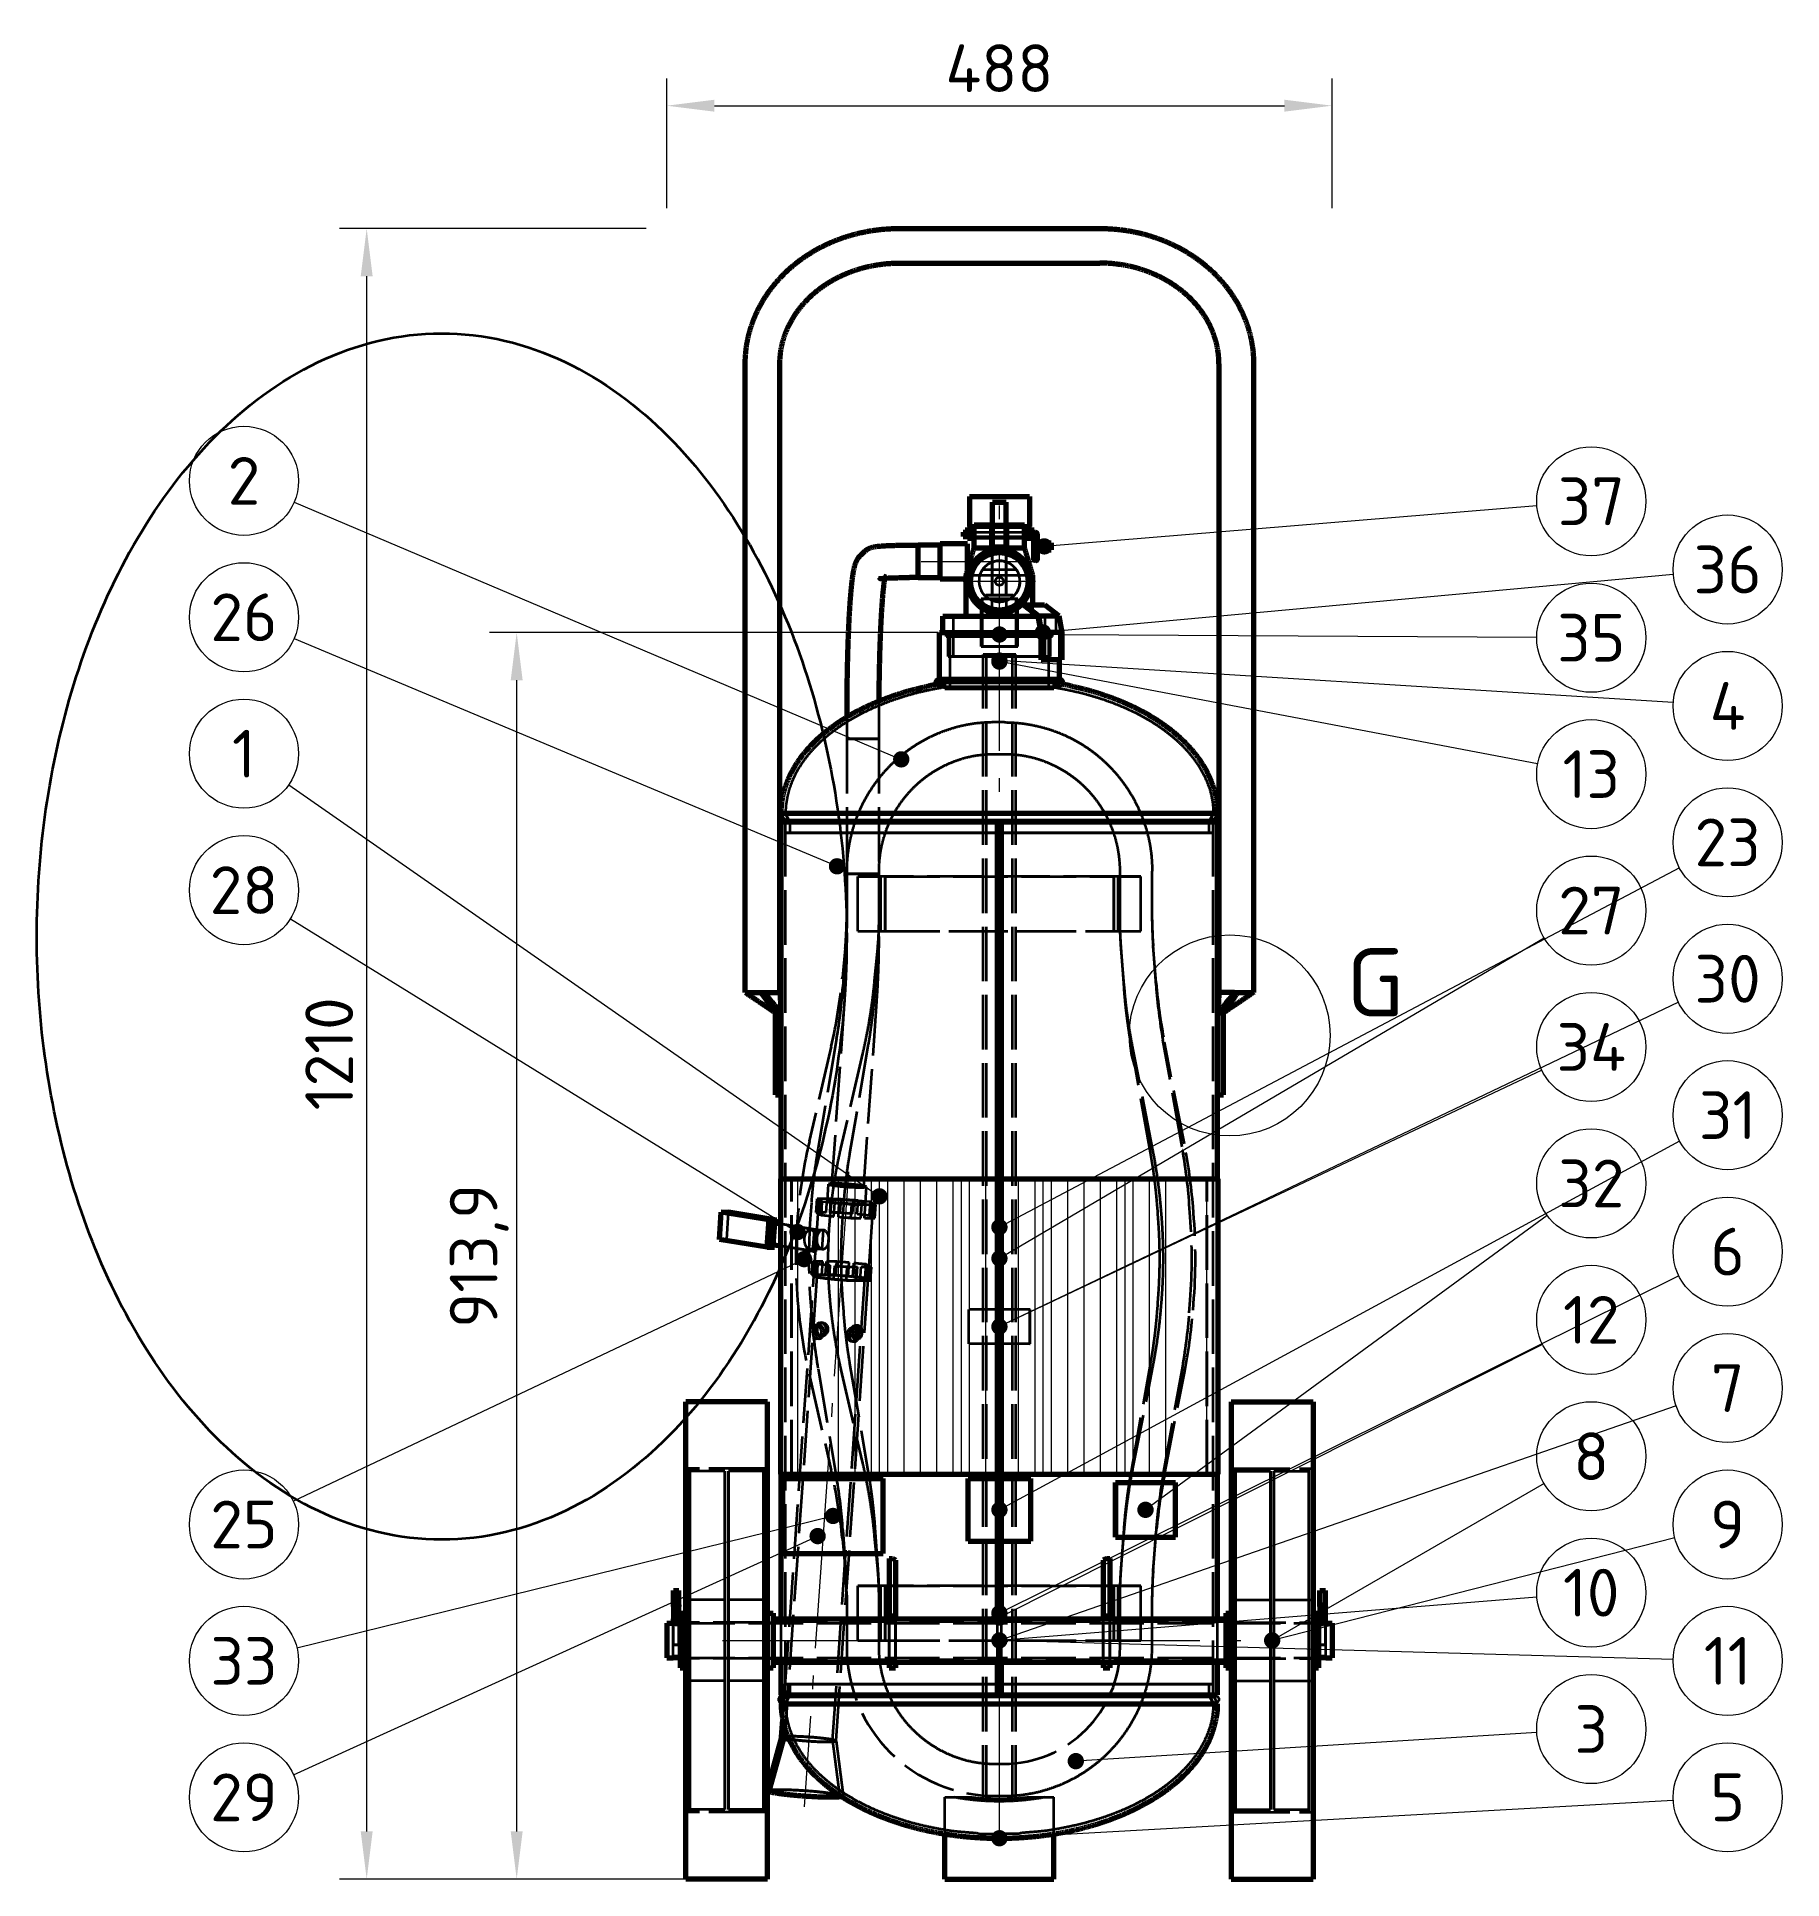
# Model space of a CAD drawing. Header units: millimetres. Extents: x 0 to 2382, y 0 to 420.
# Drawn here: x 91.2 to 219.2, y 212.2 to 347.3 of the extents above; entities that cross this region are included whole.
import ezdxf
from ezdxf.enums import TextEntityAlignment as Align

# ---------------------------------------------------------------- set-up
doc = ezdxf.new("R2010")
doc.units = ezdxf.units.MM
doc.linetypes.add('IRAM-E-TRAZOS', pattern=[5, 4, -1])
doc.linetypes.add('IRAM-F-TRAZO-PUNTO', pattern=[20, 15, -2, 1, -2])
for name, color, linetype, lineweight in [('01-VISIBLE', 7, 'CONTINUOUS', 70), ('02-OCULTA', 4, 'IRAM-E-TRAZOS', 35), ('03-EJE', 1, 'IRAM-F-TRAZO-PUNTO', 18), ('04-COTA', 3, 'CONTINUOUS', 18), ('05-RAYADO', 8, 'CONTINUOUS', 18), ('06-TEXTO', 7, 'CONTINUOUS', 25), ('08-FINA', 5, 'CONTINUOUS', 18)]:
    doc.layers.add(name, color=color, linetype=linetype, lineweight=lineweight)
doc.styles.add('ISO3098', font='isocpeur.ttf')
doc.dimstyles.new('FLAMA-IRAM', dxfattribs={"dimtxt": 3.5, "dimasz": 3.5, "dimexe": 2, "dimexo": 1.5, "dimgap": 1, "dimtad": 1, "dimdec": 1, "dimtxsty": 'ISO3098', "dimblk": 'IRAM_FLECHA', "dimblk1": 'IRAM_FLECHA', "dimblk2": 'IRAM_FLECHA', "dimcen": 2.5, "dimclrd": 256, "dimclre": 256, "dimclrt": 256, "dimazin": 3, "dimtfac": 1, "dimtmove": 0, "dimatfit": 3, "dimlwd": 18, "dimlwe": 18})

msp = doc.modelspace()

# ---------------------------------------------------------------- texts
at = {"layer": '06-TEXTO', "style": 'ISO3098'}
for s, height, p in [('2', 3.5, (106.391, 314.709)), ('37', 3.5, (205.191, 313.209)), ('36', 3.5, (215.191, 308.209)), ('26', 3.5, (106.391, 304.709)), ('35', 3.5, (205.191, 303.209)), ('4', 3.5, (215.191, 298.209)), ('1', 3.5, (106.391, 294.709)), ('13', 3.5, (205.191, 293.209)), ('23', 3.5, (215.191, 288.209)), ('28', 3.5, (106.391, 284.709)), ('27', 3.5, (205.191, 283.209)), ('G', 5, (189.357, 277.947)), ('30', 3.5, (215.191, 278.209)), ('34', 3.5, (205.191, 273.209)), ('31', 3.5, (215.191, 268.209)), ('32', 3.5, (205.191, 263.209)), ('6', 3.5, (215.191, 258.209)), ('12', 3.5, (205.191, 253.209)), ('7', 3.5, (215.191, 248.209)), ('8', 3.5, (205.191, 243.209)), ('25', 3.5, (106.391, 238.209)), ('9', 3.5, (215.191, 238.209)), ('10', 3.5, (205.191, 233.209)), ('33', 3.5, (106.391, 228.209)), ('11', 3.5, (215.191, 228.209)), ('3', 3.5, (205.191, 223.209)), ('29', 3.5, (106.391, 218.209)), ('5', 3.5, (215.191, 218.209))]:
    msp.add_text(s, height=height, dxfattribs=at).set_placement(p, align=Align.MIDDLE_CENTER)

# ---------------------------------------------------------------- blocks, each defined once
blk = doc.blocks.new('IRAM_FLECHA')
blk.add_solid([(0, 0), (-1, 0.125), (-1, -0.125)])

# ---------------------------------------------------------------- dimensions: what is measured, and where the dimension line sits
at = {"layer": '04-COTA'}
msp.add_linear_dim(base=(137.391, 342.209), p1=(137.391, 333.209), p2=(186.191, 333.209), dimstyle='FLAMA-IRAM', override={"dimlfac": 10}, dxfattribs=at).render()
for base, p1, p2 in [((115.391, 212.209), (137.391, 212.209), (137.391, 333.209)), ((126.391, 212.209), (145.791, 212.209), (158.791, 303.596))]:
    msp.add_linear_dim(base=base, p1=p1, p2=p2, angle=90, dimstyle='FLAMA-IRAM', override={"dimlfac": 10}, dxfattribs=at).render()

# ---------------------------------------------------------------- hatches: boundary and pattern name
at = {"layer": '05-RAYADO'}
h = msp.add_hatch(dxfattribs=at)
h.set_pattern_fill('ANSI31', scale=0.94488, angle=45)
h.paths.add_polyline_path([(177.008, 241.884), (177.008, 263.535), (146.574, 263.535), (146.574, 241.884)])
h = msp.add_hatch(dxfattribs=at)
h.set_pattern_fill('ANSI31', scale=0.377953, angle=45)
h.paths.add_polyline_path([(174.735, 241.884), (174.735, 263.535), (148.847, 263.535), (148.847, 241.884)])
at = {"layer": '08-FINA'}
h = msp.add_hatch(color=7, dxfattribs=at)
h.dxf.hatch_style = 1
edge = h.paths.add_edge_path()
edge.add_arc((165.081, 309.906), 0.6, 0, 360)
h = msp.add_hatch(color=7, dxfattribs=at)
h.dxf.hatch_style = 1
edge = h.paths.add_edge_path()
edge.add_arc((161.791, 303.446), 0.6, 0, 360)
h = msp.add_hatch(color=7, dxfattribs=at)
h.dxf.hatch_style = 1
edge = h.paths.add_edge_path()
edge.add_arc((164.98, 303.605), 0.6, 0, 360)
h = msp.add_hatch(color=7, dxfattribs=at)
h.dxf.hatch_style = 1
edge = h.paths.add_edge_path()
edge.add_arc((161.791, 301.535), 0.6, 0, 360)
h = msp.add_hatch(color=7, dxfattribs=at)
h.dxf.hatch_style = 1
edge = h.paths.add_edge_path()
edge.add_arc((161.791, 301.459), 0.6, 0, 360)
h = msp.add_hatch(color=7, dxfattribs=at)
h.dxf.hatch_style = 1
edge = h.paths.add_edge_path()
edge.add_arc((154.591, 294.293), 0.6, 0, 360)
h = msp.add_hatch(color=7, dxfattribs=at)
h.dxf.hatch_style = 1
edge = h.paths.add_edge_path()
edge.add_arc((149.881, 286.454), 0.6, 0, 360)
h = msp.add_hatch(color=7, dxfattribs=at)
h.dxf.hatch_style = 1
edge = h.paths.add_edge_path()
edge.add_arc((152.991, 262.259), 0.6, 0, 360)
h = msp.add_hatch(color=7, dxfattribs=at)
h.dxf.hatch_style = 1
edge = h.paths.add_edge_path()
edge.add_arc((146.987, 259.644), 0.6, 0, 360)
h = msp.add_hatch(color=7, dxfattribs=at)
h.dxf.hatch_style = 1
edge = h.paths.add_edge_path()
edge.add_arc((161.791, 260.003), 0.6, 0, 360)
h = msp.add_hatch(color=7, dxfattribs=at)
h.dxf.hatch_style = 1
edge = h.paths.add_edge_path()
edge.add_arc((147.467, 257.659), 0.6, 0, 360)
h = msp.add_hatch(color=7, dxfattribs=at)
h.dxf.hatch_style = 1
edge = h.paths.add_edge_path()
edge.add_arc((161.791, 257.709), 0.6, 0, 360)
h = msp.add_hatch(color=7, dxfattribs=at)
h.dxf.hatch_style = 1
edge = h.paths.add_edge_path()
edge.add_arc((161.791, 252.709), 0.6, 0, 360)
h = msp.add_hatch(color=7, dxfattribs=at)
h.dxf.hatch_style = 1
edge = h.paths.add_edge_path()
edge.add_arc((161.791, 252.709), 0.6, 0, 360)
h = msp.add_hatch(color=7, dxfattribs=at)
h.dxf.hatch_style = 1
edge = h.paths.add_edge_path()
edge.add_arc((149.591, 238.834), 0.6, 0, 360)
h = msp.add_hatch(color=7, dxfattribs=at)
h.dxf.hatch_style = 1
edge = h.paths.add_edge_path()
edge.add_arc((161.791, 239.284), 0.6, 0, 360)
h = msp.add_hatch(color=7, dxfattribs=at)
h.dxf.hatch_style = 1
edge = h.paths.add_edge_path()
edge.add_arc((172.503, 239.284), 0.6, 0, 360)
h = msp.add_hatch(color=7, dxfattribs=at)
h.dxf.hatch_style = 1
edge = h.paths.add_edge_path()
edge.add_arc((148.46, 237.356), 0.6, 0, 360)
h = msp.add_hatch(color=7, dxfattribs=at)
h.dxf.hatch_style = 1
edge = h.paths.add_edge_path()
edge.add_arc((161.791, 231.709), 0.6, 0, 360)
h = msp.add_hatch(color=7, dxfattribs=at)
h.dxf.hatch_style = 1
edge = h.paths.add_edge_path()
edge.add_arc((161.791, 231.379), 0.6, 0, 360)
h = msp.add_hatch(color=7, dxfattribs=at)
h.dxf.hatch_style = 1
edge = h.paths.add_edge_path()
edge.add_arc((161.791, 229.709), 0.6, 0, 360)
h = msp.add_hatch(color=7, dxfattribs=at)
h.dxf.hatch_style = 1
edge = h.paths.add_edge_path()
edge.add_arc((161.791, 229.709), 0.6, 0, 360)
h = msp.add_hatch(color=7, dxfattribs=at)
h.dxf.hatch_style = 1
edge = h.paths.add_edge_path()
edge.add_arc((161.791, 229.709), 0.6, 0, 360)
h = msp.add_hatch(color=7, dxfattribs=at)
h.dxf.hatch_style = 1
edge = h.paths.add_edge_path()
edge.add_arc((181.791, 229.709), 0.6, 0, 360)
h = msp.add_hatch(color=7, dxfattribs=at)
h.dxf.hatch_style = 1
edge = h.paths.add_edge_path()
edge.add_arc((181.791, 229.709), 0.6, 0, 360)
h = msp.add_hatch(color=7, dxfattribs=at)
h.dxf.hatch_style = 1
edge = h.paths.add_edge_path()
edge.add_arc((167.391, 220.859), 0.6, 0, 360)
h = msp.add_hatch(color=7, dxfattribs=at)
h.dxf.hatch_style = 1
edge = h.paths.add_edge_path()
edge.add_arc((161.791, 215.209), 0.6, 0, 360)

# ---------------------------------------------------------------- linework, layer by layer
at = {"layer": '01-VISIBLE'}
for p, q in [((154.421, 333.209), (169.161, 333.209)), ((154.421, 330.669), (169.161, 330.669)), ((143.151, 318.671), (143.151, 323.279)), ((145.691, 318.671), (145.691, 323.279)), ((177.891, 323.279), (177.891, 318.671)), ((180.431, 323.279), (180.431, 318.671)), ((143.151, 277.209), (143.151, 313.671)), ((145.691, 277.209), (145.691, 313.671)), ((159.591, 313.555), (163.991, 313.555)), ((177.891, 313.671), (177.891, 277.209)), ((180.431, 313.671), (180.431, 277.209)), ((161.291, 311.41), (161.291, 313.142)), ((161.291, 313.142), (162.291, 313.142)), ((162.291, 311.41), (162.291, 313.142)), ((159.141, 310.956), (159.941, 310.956)), ((159.141, 310.636), (159.941, 310.636)), ((159.441, 311.296), (159.941, 311.296)), ((159.591, 311.355), (159.941, 311.355)), ((159.941, 311.496), (161.241, 311.496)), ((159.941, 309.796), (159.941, 311.496)), ((161.241, 309.796), (161.241, 311.496)), ((161.241, 311.355), (161.291, 311.355)), ((161.241, 311.296), (161.291, 311.296)), ((161.241, 310.956), (161.291, 310.956)), ((161.241, 310.636), (161.291, 310.636)), ((161.291, 309.826), (161.291, 311.41)), ((161.291, 311.41), (162.291, 311.41)), ((162.291, 309.826), (162.291, 311.41)), ((162.291, 311.355), (162.341, 311.355)), ((162.291, 311.296), (162.341, 311.296)), ((162.291, 310.956), (162.341, 310.956)), ((162.291, 310.636), (162.341, 310.636)), ((162.341, 311.496), (163.641, 311.496)), ((162.341, 309.796), (162.341, 311.496)), ((163.641, 309.796), (163.641, 311.496)), ((163.641, 311.355), (163.991, 311.355)), ((163.641, 311.296), (164.141, 311.296)), ((163.641, 310.956), (164.441, 310.956)), ((163.641, 310.636), (164.301, 310.636)), ((151.897, 309.523), (151.601, 309.247)), ((155.841, 309.971), (155.192, 309.971)), ((157.441, 309.996), (155.841, 309.996)), ((159.441, 310.096), (157.441, 310.096)), ((159.441, 310.496), (159.941, 310.496)), ((159.941, 309.796), (161.241, 309.796)), ((161.241, 310.496), (161.291, 310.496)), ((161.241, 309.796), (162.341, 309.796)), ((161.291, 309.826), (162.291, 309.826)), ((161.291, 309.796), (161.291, 309.826)), ((162.291, 310.496), (162.341, 310.496)), ((162.291, 309.796), (162.291, 309.826)), ((162.341, 309.796), (163.641, 309.796)), ((163.641, 310.496), (164.141, 310.496)), ((164.581, 310.156), (165.581, 310.156)), ((164.581, 309.656), (165.581, 309.656)), ((153.242, 307.565), (153.201, 307.527)), ((155.841, 307.621), (155.192, 307.621)), ((157.441, 307.596), (155.841, 307.596)), ((159.341, 307.496), (157.441, 307.496)), ((159.341, 307.796), (159.484, 307.796)), ((159.341, 304.796), (159.341, 307.796)), ((164.097, 307.796), (164.241, 307.796)), ((164.241, 305.613), (164.241, 307.796)), ((163.588, 305.596), (163.598, 305.613)), ((164.637, 304.796), (163.588, 305.596)), ((163.598, 305.613), (165.098, 305.613)), ((163.598, 305.613), (164.653, 304.808)), ((165.098, 305.613), (166.153, 304.808)), ((157.641, 303.596), (157.641, 304.796)), ((164.241, 304.796), (164.241, 305.099)), ((164.854, 303.596), (164.637, 304.796)), ((164.653, 304.808), (166.153, 304.808)), ((164.653, 304.808), (164.871, 303.598)), ((166.153, 304.808), (166.371, 303.598)), ((157.391, 300.152), (157.391, 303.596)), ((164.854, 301.596), (164.854, 303.596)), ((164.871, 303.598), (164.871, 301.596)), ((166.371, 303.598), (164.871, 303.598)), ((166.371, 303.598), (166.371, 301.596)), ((164.871, 301.596), (164.854, 301.596)), ((166.371, 301.596), (164.871, 301.596)), ((166.191, 300.152), (166.191, 301.596)), ((145.836, 290.258), (145.791, 290.349)), ((145.791, 263.535), (145.791, 289.709)), ((146.111, 289.709), (146.079, 289.773)), ((161.641, 231.297), (161.641, 289.609)), ((161.641, 289.609), (161.941, 289.609)), ((161.941, 231.297), (161.941, 289.609)), ((177.471, 289.709), (177.503, 289.773)), ((177.791, 263.535), (177.791, 289.709)), ((145.371, 275.709), (145.771, 275.709)), ((145.371, 269.709), (145.371, 275.709)), ((145.771, 269.709), (145.771, 275.709)), ((177.811, 275.709), (178.211, 275.709)), ((177.811, 269.709), (177.811, 275.709)), ((178.211, 269.709), (178.211, 275.709)), ((145.371, 269.709), (145.771, 269.709)), ((177.811, 269.709), (178.211, 269.709)), ((145.761, 241.884), (145.761, 263.535)), ((177.821, 241.884), (177.821, 263.535)), ((141.253, 259.11), (141.392, 261.099)), ((144.896, 260.53), (141.392, 261.099)), ((141.392, 261.099), (141.93, 261.096)), ((145.434, 260.527), (141.93, 261.096)), ((144.757, 258.541), (144.896, 260.53)), ((144.896, 260.53), (145.434, 260.527)), ((144.925, 258.739), (145.036, 260.33)), ((145.761, 260.213), (145.036, 260.33)), ((145.266, 260.329), (145.036, 260.33)), ((145.761, 260.249), (145.266, 260.329)), ((145.418, 260.304), (145.434, 260.527)), ((144.757, 258.541), (141.253, 259.11)), ((144.757, 258.541), (145.295, 258.538)), ((145.761, 258.603), (144.925, 258.739)), ((145.295, 258.538), (145.304, 258.677)), ((144.791, 247.209), (138.791, 247.209)), ((178.791, 247.209), (184.791, 247.209)), ((145.791, 231.297), (145.791, 241.884)), ((177.791, 231.297), (177.791, 241.884)), ((145.906, 236.084), (145.906, 241.584)), ((153.26, 236.084), (153.26, 241.584)), ((153.276, 241.584), (153.26, 241.584)), ((153.276, 236.084), (153.276, 241.584)), ((159.494, 236.984), (159.494, 241.584)), ((164.087, 236.984), (164.087, 241.584)), ((170.306, 241.284), (170.322, 241.284)), ((170.306, 237.284), (170.306, 241.284)), ((170.322, 237.284), (170.322, 241.284)), ((174.7, 237.284), (174.7, 241.284)), ((170.306, 237.284), (170.322, 237.284)), ((153.276, 236.084), (153.26, 236.084)), ((153.703, 235.709), (153.703, 231.503)), ((153.703, 235.709), (153.941, 235.709)), ((154.178, 235.603), (154.178, 231.503)), ((169.403, 235.603), (169.403, 231.503)), ((169.641, 235.709), (169.878, 235.709)), ((169.878, 235.709), (169.878, 231.503)), ((137.891, 232.259), (137.891, 233.379)), ((138.291, 232.259), (138.291, 233.379)), ((185.291, 232.259), (185.291, 233.379)), ((185.691, 232.259), (185.691, 233.379)), ((137.391, 230.979), (137.861, 230.979)), ((137.891, 230.974), (137.891, 231.299)), ((138.291, 230.974), (138.291, 231.299)), ((138.321, 230.979), (138.391, 230.979)), ((138.391, 231.709), (138.791, 231.709)), ((144.791, 231.709), (145.191, 231.709)), ((145.191, 231.297), (178.391, 231.297)), ((153.703, 231.503), (153.703, 231.297)), ((153.703, 231.503), (154.178, 231.503)), ((154.178, 231.503), (154.178, 231.297)), ((169.403, 231.503), (169.403, 231.297)), ((169.403, 231.503), (169.878, 231.503)), ((169.878, 231.503), (169.878, 231.297)), ((178.391, 231.709), (178.791, 231.709)), ((184.791, 231.709), (185.191, 231.709)), ((185.191, 230.979), (185.261, 230.979)), ((185.291, 230.974), (185.291, 231.299)), ((185.691, 230.974), (185.691, 231.299)), ((185.721, 230.979), (186.191, 230.979)), ((137.391, 228.439), (137.861, 228.439)), ((138.321, 228.439), (138.391, 228.439)), ((185.191, 228.439), (185.261, 228.439)), ((185.721, 228.439), (186.191, 228.439)), ((138.391, 227.709), (138.791, 227.709)), ((144.791, 227.709), (145.191, 227.709)), ((145.191, 228.122), (178.391, 228.122)), ((145.791, 225.709), (145.791, 228.122)), ((153.703, 228.122), (153.703, 227.709)), ((153.703, 227.709), (154.178, 227.709)), ((154.178, 228.122), (154.178, 227.709)), ((161.641, 225.809), (161.641, 228.122)), ((161.941, 225.809), (161.941, 228.122)), ((169.403, 228.122), (169.403, 227.709)), ((169.403, 227.709), (169.878, 227.709)), ((169.878, 228.122), (169.878, 227.709)), ((177.791, 225.709), (177.791, 228.122)), ((178.391, 227.709), (178.791, 227.709)), ((184.791, 227.709), (185.191, 227.709)), ((146.032, 225.645), (146.036, 225.709)), ((146.111, 225.709), (146.079, 225.645)), ((161.641, 225.809), (161.941, 225.809)), ((177.503, 225.645), (177.471, 225.709)), ((145.836, 225.16), (145.791, 225.069)), ((145.82, 222.617), (145.91, 223.9)), ((145.82, 222.619), (144.791, 218.867)), ((157.791, 212.209), (157.791, 215.522)), ((165.791, 212.209), (165.791, 215.522)), ((144.791, 212.209), (138.791, 212.209)), ((157.791, 212.209), (165.791, 212.209)), ((178.791, 212.209), (184.791, 212.209))]:
    msp.add_line(p, q, dxfattribs=at)
for points in [[(143.151, 323.279), (143.151, 323.329), (143.151, 323.379), (143.152, 323.429), (143.153, 323.479), (143.154, 323.529), (143.156, 323.579), (143.158, 323.629), (143.16, 323.679), (143.162, 323.729), (143.165, 323.779), (143.168, 323.829), (143.171, 323.879), (143.175, 323.929), (143.179, 323.979), (143.183, 324.029), (143.187, 324.079), (143.192, 324.129), (143.197, 324.179), (143.202, 324.228), (143.208, 324.278), (143.214, 324.328), (143.22, 324.378), (143.226, 324.427), (143.233, 324.477), (143.24, 324.526), (143.247, 324.576), (143.255, 324.625), (143.262, 324.675), (143.271, 324.724), (143.279, 324.774), (143.288, 324.823), (143.296, 324.872), (143.306, 324.921), (143.315, 324.97), (143.325, 325.02), (143.335, 325.069), (143.345, 325.118), (143.356, 325.167), (143.367, 325.215), (143.378, 325.264), (143.389, 325.313), (143.401, 325.362), (143.413, 325.41), (143.425, 325.459), (143.438, 325.507), (143.45, 325.556), (143.463, 325.604), (143.477, 325.652), (143.49, 325.7), (143.504, 325.749), (143.518, 325.797), (143.533, 325.845), (143.547, 325.892), (143.562, 325.94), (143.577, 325.988), (143.593, 326.036), (143.608, 326.083), (143.624, 326.13), (143.641, 326.178), (143.657, 326.225), (143.674, 326.272), (143.691, 326.319), (143.708, 326.366), (143.726, 326.413), (143.743, 326.46), (143.761, 326.507), (143.78, 326.553), (143.798, 326.6), (143.817, 326.646), (143.836, 326.693), (143.855, 326.739), (143.875, 326.785), (143.895, 326.831), (143.915, 326.877), (143.935, 326.922), (143.956, 326.968), (143.976, 327.014), (143.998, 327.059), (144.019, 327.104), (144.04, 327.15), (144.062, 327.195), (144.084, 327.24), (144.106, 327.284), (144.129, 327.329), (144.152, 327.374), (144.175, 327.418), (144.198, 327.463), (144.221, 327.507), (144.245, 327.551), (144.269, 327.595), (144.293, 327.639), (144.317, 327.682), (144.342, 327.726), (144.367, 327.77), (144.392, 327.813), (144.417, 327.856), (144.442, 327.899), (144.468, 327.942), (144.494, 327.985), (144.52, 328.028), (144.547, 328.07), (144.573, 328.113), (144.6, 328.155), (144.627, 328.197), (144.655, 328.239), (144.682, 328.281), (144.71, 328.322), (144.738, 328.364), (144.766, 328.405), (144.794, 328.447), (144.823, 328.488), (144.851, 328.529), (144.88, 328.57), (144.91, 328.61), (144.939, 328.651), (144.969, 328.691), (144.998, 328.731), (145.028, 328.771), (145.059, 328.811), (145.089, 328.851), (145.12, 328.891), (145.15, 328.93), (145.181, 328.969), (145.213, 329.009), (145.244, 329.048), (145.276, 329.086), (145.307, 329.125), (145.339, 329.164), (145.371, 329.202), (145.404, 329.24), (145.436, 329.278), (145.469, 329.316), (145.502, 329.354), (145.535, 329.391), (145.568, 329.429), (145.602, 329.466), (145.635, 329.503), (145.669, 329.54), (145.703, 329.577), (145.737, 329.613), (145.772, 329.65), (145.806, 329.686), (145.841, 329.722), (145.876, 329.758), (145.911, 329.794), (145.946, 329.829), (145.982, 329.865), (146.017, 329.9), (146.053, 329.935), (146.089, 329.97), (146.125, 330.005), (146.161, 330.039), (146.198, 330.073), (146.234, 330.108), (146.271, 330.142), (146.308, 330.175), (146.345, 330.209), (146.382, 330.243), (146.419, 330.276), (146.457, 330.309), (146.494, 330.342), (146.532, 330.375), (146.57, 330.407), (146.608, 330.44), (146.647, 330.472), (146.685, 330.504), (146.724, 330.536), (146.762, 330.568), (146.801, 330.599), (146.84, 330.631), (146.879, 330.662), (146.919, 330.693), (146.958, 330.724), (146.998, 330.755), (147.037, 330.785), (147.077, 330.815), (147.117, 330.845), (147.157, 330.875), (147.198, 330.905), (147.238, 330.935), (147.279, 330.964), (147.319, 330.993), (147.36, 331.022), (147.401, 331.051), (147.442, 331.08), (147.483, 331.108), (147.525, 331.136), (147.566, 331.164), (147.608, 331.192), (147.649, 331.22), (147.691, 331.248), (147.733, 331.275), (147.775, 331.302), (147.817, 331.329), (147.859, 331.356), (147.902, 331.382), (147.944, 331.409), (147.987, 331.435), (148.03, 331.461), (148.073, 331.487), (148.116, 331.513), (148.159, 331.538), (148.202, 331.563), (148.245, 331.588), (148.289, 331.613), (148.332, 331.638), (148.376, 331.663), (148.42, 331.687), (148.463, 331.711), (148.507, 331.735), (148.551, 331.759), (148.596, 331.782), (148.64, 331.806), (148.684, 331.829), (148.729, 331.852), (148.773, 331.875), (148.818, 331.897), (148.863, 331.92), (148.907, 331.942), (148.952, 331.964), (148.997, 331.986), (149.043, 332.008), (149.088, 332.029), (149.133, 332.051), (149.178, 332.072), (149.224, 332.093), (149.27, 332.113), (149.315, 332.134), (149.361, 332.154), (149.407, 332.174), (149.453, 332.194), (149.499, 332.214), (149.545, 332.234), (149.591, 332.253), (149.637, 332.272), (149.683, 332.291), (149.73, 332.31), (149.776, 332.329), (149.823, 332.347), (149.87, 332.365), (149.916, 332.383), (149.963, 332.401), (150.01, 332.419), (150.057, 332.436), (150.104, 332.453), (150.151, 332.47), (150.198, 332.487), (150.245, 332.504), (150.292, 332.52), (150.34, 332.537), (150.387, 332.553), (150.435, 332.569), (150.482, 332.584), (150.53, 332.6), (150.577, 332.615), (150.625, 332.63), (150.673, 332.645), (150.721, 332.66), (150.769, 332.675), (150.817, 332.689), (150.865, 332.703), (150.913, 332.717), (150.961, 332.731), (151.009, 332.744), (151.057, 332.758), (151.106, 332.771), (151.154, 332.784), (151.202, 332.797), (151.251, 332.809), (151.299, 332.822), (151.348, 332.834), (151.396, 332.846), (151.445, 332.858), (151.494, 332.869), (151.542, 332.881), (151.591, 332.892), (151.64, 332.903), (151.689, 332.914), (151.738, 332.924), (151.787, 332.935), (151.836, 332.945), (151.885, 332.955), (151.934, 332.965), (151.983, 332.975), (152.032, 332.984), (152.081, 332.993), (152.131, 333.003), (152.18, 333.011), (152.229, 333.02), (152.278, 333.029), (152.328, 333.037), (152.377, 333.045), (152.427, 333.053), (152.476, 333.061), (152.526, 333.068), (152.575, 333.076), (152.625, 333.083), (152.674, 333.09), (152.724, 333.096), (152.773, 333.103), (152.823, 333.109), (152.873, 333.115), (152.923, 333.121), (152.972, 333.127), (153.022, 333.133), (153.072, 333.138), (153.122, 333.143), (153.171, 333.148), (153.221, 333.153), (153.271, 333.158), (153.321, 333.162), (153.371, 333.166), (153.421, 333.17), (153.471, 333.174), (153.521, 333.178), (153.57, 333.181), (153.62, 333.184), (153.67, 333.187), (153.72, 333.19), (153.77, 333.193), (153.82, 333.195), (153.87, 333.198), (153.92, 333.2), (153.97, 333.201), (154.02, 333.203), (154.07, 333.205), (154.121, 333.206), (154.171, 333.207), (154.221, 333.208), (154.271, 333.208), (154.321, 333.209), (154.371, 333.209), (154.421, 333.209)], [(169.161, 333.209), (169.211, 333.209), (169.261, 333.209), (169.311, 333.208), (169.361, 333.208), (169.411, 333.207), (169.461, 333.206), (169.511, 333.205), (169.561, 333.203), (169.611, 333.201), (169.661, 333.2), (169.711, 333.198), (169.761, 333.195), (169.811, 333.193), (169.861, 333.19), (169.911, 333.187), (169.961, 333.184), (170.011, 333.181), (170.061, 333.178), (170.111, 333.174), (170.161, 333.17), (170.211, 333.166), (170.261, 333.162), (170.311, 333.158), (170.36, 333.153), (170.41, 333.148), (170.46, 333.143), (170.51, 333.138), (170.56, 333.133), (170.609, 333.127), (170.659, 333.121), (170.709, 333.115), (170.759, 333.109), (170.808, 333.103), (170.858, 333.096), (170.907, 333.09), (170.957, 333.083), (171.007, 333.076), (171.056, 333.068), (171.106, 333.061), (171.155, 333.053), (171.204, 333.045), (171.254, 333.037), (171.303, 333.029), (171.353, 333.02), (171.402, 333.011), (171.451, 333.003), (171.5, 332.993), (171.55, 332.984), (171.599, 332.975), (171.648, 332.965), (171.697, 332.955), (171.746, 332.945), (171.795, 332.935), (171.844, 332.924), (171.893, 332.914), (171.942, 332.903), (171.99, 332.892), (172.039, 332.881), (172.088, 332.869), (172.137, 332.858), (172.185, 332.846), (172.234, 332.834), (172.282, 332.822), (172.331, 332.809), (172.379, 332.797), (172.428, 332.784), (172.476, 332.771), (172.524, 332.758), (172.573, 332.744), (172.621, 332.731), (172.669, 332.717), (172.717, 332.703), (172.765, 332.689), (172.813, 332.675), (172.861, 332.66), (172.909, 332.645), (172.957, 332.63), (173.004, 332.615), (173.052, 332.6), (173.1, 332.584), (173.147, 332.569), (173.195, 332.553), (173.242, 332.537), (173.289, 332.52), (173.337, 332.504), (173.384, 332.487), (173.431, 332.47), (173.478, 332.453), (173.525, 332.436), (173.572, 332.419), (173.619, 332.401), (173.665, 332.383), (173.712, 332.365), (173.759, 332.347), (173.805, 332.329), (173.852, 332.31), (173.898, 332.291), (173.945, 332.272), (173.991, 332.253), (174.037, 332.234), (174.083, 332.214), (174.129, 332.194), (174.175, 332.174), (174.221, 332.154), (174.267, 332.134), (174.312, 332.113), (174.358, 332.093), (174.403, 332.072), (174.449, 332.051), (174.494, 332.029), (174.539, 332.008), (174.584, 331.986), (174.629, 331.964), (174.674, 331.942), (174.719, 331.92), (174.764, 331.897), (174.808, 331.875), (174.853, 331.852), (174.897, 331.829), (174.942, 331.806), (174.986, 331.782), (175.03, 331.759), (175.074, 331.735), (175.118, 331.711), (175.162, 331.687), (175.206, 331.663), (175.249, 331.638), (175.293, 331.613), (175.336, 331.588), (175.38, 331.563), (175.423, 331.538), (175.466, 331.513), (175.509, 331.487), (175.552, 331.461), (175.595, 331.435), (175.637, 331.409), (175.68, 331.382), (175.722, 331.356), (175.764, 331.329), (175.807, 331.302), (175.849, 331.275), (175.891, 331.248), (175.932, 331.22), (175.974, 331.192), (176.016, 331.164), (176.057, 331.136), (176.098, 331.108), (176.14, 331.08), (176.181, 331.051), (176.222, 331.022), (176.262, 330.993), (176.303, 330.964), (176.344, 330.935), (176.384, 330.905), (176.424, 330.875), (176.464, 330.845), (176.504, 330.815), (176.544, 330.785), (176.584, 330.755), (176.624, 330.724), (176.663, 330.693), (176.702, 330.662), (176.741, 330.631), (176.78, 330.599), (176.819, 330.568), (176.858, 330.536), (176.897, 330.504), (176.935, 330.472), (176.973, 330.44), (177.011, 330.407), (177.049, 330.375), (177.087, 330.342), (177.125, 330.309), (177.162, 330.276), (177.2, 330.243), (177.237, 330.209), (177.274, 330.175), (177.311, 330.142), (177.348, 330.108), (177.384, 330.073), (177.421, 330.039), (177.457, 330.005), (177.493, 329.97), (177.529, 329.935), (177.565, 329.9), (177.6, 329.865), (177.636, 329.829), (177.671, 329.794), (177.706, 329.758), (177.741, 329.722), (177.775, 329.686), (177.81, 329.65), (177.844, 329.613), (177.878, 329.577), (177.912, 329.54), (177.946, 329.503), (177.98, 329.466), (178.013, 329.429), (178.047, 329.391), (178.08, 329.354), (178.113, 329.316), (178.145, 329.278), (178.178, 329.24), (178.21, 329.202), (178.242, 329.164), (178.274, 329.125), (178.306, 329.086), (178.338, 329.048), (178.369, 329.009), (178.4, 328.969), (178.431, 328.93), (178.462, 328.891), (178.493, 328.851), (178.523, 328.811), (178.553, 328.771), (178.583, 328.731), (178.613, 328.691), (178.643, 328.651), (178.672, 328.61), (178.701, 328.57), (178.73, 328.529), (178.759, 328.488), (178.788, 328.447), (178.816, 328.405), (178.844, 328.364), (178.872, 328.322), (178.9, 328.281), (178.927, 328.239), (178.954, 328.197), (178.982, 328.155), (179.008, 328.113), (179.035, 328.07), (179.061, 328.028), (179.088, 327.985), (179.114, 327.942), (179.139, 327.899), (179.165, 327.856), (179.19, 327.813), (179.215, 327.77), (179.24, 327.726), (179.264, 327.682), (179.289, 327.639), (179.313, 327.595), (179.337, 327.551), (179.361, 327.507), (179.384, 327.463), (179.407, 327.418), (179.43, 327.374), (179.453, 327.329), (179.475, 327.284), (179.498, 327.24), (179.52, 327.195), (179.541, 327.15), (179.563, 327.104), (179.584, 327.059), (179.605, 327.014), (179.626, 326.968), (179.647, 326.922), (179.667, 326.877), (179.687, 326.831), (179.707, 326.785), (179.726, 326.739), (179.746, 326.693), (179.765, 326.646), (179.783, 326.6), (179.802, 326.553), (179.82, 326.507), (179.838, 326.46), (179.856, 326.413), (179.874, 326.366), (179.891, 326.319), (179.908, 326.272), (179.925, 326.225), (179.941, 326.178), (179.957, 326.13), (179.973, 326.083), (179.989, 326.036), (180.004, 325.988), (180.02, 325.94), (180.034, 325.892), (180.049, 325.845), (180.063, 325.797), (180.078, 325.749), (180.091, 325.7), (180.105, 325.652), (180.118, 325.604), (180.131, 325.556), (180.144, 325.507), (180.157, 325.459), (180.169, 325.41), (180.181, 325.362), (180.192, 325.313), (180.204, 325.264), (180.215, 325.215), (180.226, 325.167), (180.236, 325.118), (180.247, 325.069), (180.257, 325.02), (180.267, 324.97), (180.276, 324.921), (180.285, 324.872), (180.294, 324.823), (180.303, 324.774), (180.311, 324.724), (180.319, 324.675), (180.327, 324.625), (180.335, 324.576), (180.342, 324.526), (180.349, 324.477), (180.355, 324.427), (180.362, 324.378), (180.368, 324.328), (180.374, 324.278), (180.379, 324.228), (180.385, 324.179), (180.39, 324.129), (180.394, 324.079), (180.399, 324.029), (180.403, 323.979), (180.407, 323.929), (180.41, 323.879), (180.414, 323.829), (180.417, 323.779), (180.419, 323.729), (180.422, 323.679), (180.424, 323.629), (180.426, 323.579), (180.427, 323.529), (180.429, 323.479), (180.43, 323.429), (180.43, 323.379), (180.431, 323.329), (180.431, 323.279)], [(145.691, 323.279), (145.691, 323.329), (145.692, 323.379), (145.693, 323.429), (145.694, 323.48), (145.696, 323.53), (145.698, 323.58), (145.701, 323.63), (145.704, 323.68), (145.707, 323.73), (145.711, 323.78), (145.715, 323.83), (145.72, 323.88), (145.725, 323.929), (145.73, 323.979), (145.736, 324.029), (145.742, 324.079), (145.749, 324.128), (145.756, 324.178), (145.763, 324.228), (145.771, 324.277), (145.779, 324.327), (145.788, 324.376), (145.797, 324.425), (145.806, 324.475), (145.816, 324.524), (145.826, 324.573), (145.837, 324.622), (145.848, 324.671), (145.859, 324.72), (145.871, 324.768), (145.883, 324.817), (145.895, 324.865), (145.908, 324.914), (145.921, 324.962), (145.935, 325.01), (145.949, 325.059), (145.963, 325.107), (145.978, 325.155), (145.993, 325.202), (146.008, 325.25), (146.024, 325.298), (146.04, 325.345), (146.057, 325.392), (146.074, 325.44), (146.091, 325.487), (146.109, 325.533), (146.127, 325.58), (146.145, 325.627), (146.163, 325.673), (146.183, 325.72), (146.202, 325.766), (146.222, 325.812), (146.242, 325.858), (146.262, 325.904), (146.283, 325.949), (146.304, 325.995), (146.325, 326.04), (146.347, 326.085), (146.369, 326.13), (146.392, 326.175), (146.414, 326.22), (146.437, 326.264), (146.461, 326.309), (146.484, 326.353), (146.509, 326.397), (146.533, 326.441), (146.558, 326.484), (146.583, 326.528), (146.608, 326.571), (146.633, 326.614), (146.659, 326.657), (146.685, 326.7), (146.712, 326.742), (146.739, 326.785), (146.766, 326.827), (146.793, 326.869), (146.821, 326.91), (146.849, 326.952), (146.877, 326.993), (146.906, 327.035), (146.935, 327.076), (146.964, 327.116), (146.993, 327.157), (147.023, 327.197), (147.053, 327.237), (147.083, 327.277), (147.114, 327.317), (147.144, 327.357), (147.175, 327.396), (147.207, 327.435), (147.238, 327.474), (147.27, 327.513), (147.302, 327.551), (147.334, 327.59), (147.367, 327.628), (147.4, 327.666), (147.433, 327.703), (147.466, 327.741), (147.5, 327.778), (147.534, 327.815), (147.568, 327.852), (147.602, 327.888), (147.636, 327.925), (147.671, 327.961), (147.706, 327.997), (147.741, 328.032), (147.777, 328.068), (147.813, 328.103), (147.848, 328.138), (147.884, 328.173), (147.921, 328.207), (147.957, 328.242), (147.994, 328.276), (148.031, 328.31), (148.068, 328.343), (148.106, 328.377), (148.143, 328.41), (148.181, 328.443), (148.219, 328.475), (148.257, 328.508), (148.295, 328.54), (148.334, 328.572), (148.373, 328.604), (148.412, 328.635), (148.451, 328.667), (148.49, 328.698), (148.53, 328.728), (148.57, 328.759), (148.609, 328.789), (148.649, 328.819), (148.69, 328.849), (148.73, 328.879), (148.771, 328.908), (148.811, 328.938), (148.852, 328.966), (148.893, 328.995), (148.935, 329.024), (148.976, 329.052), (149.018, 329.08), (149.06, 329.107), (149.101, 329.135), (149.143, 329.162), (149.186, 329.189), (149.228, 329.216), (149.271, 329.242), (149.313, 329.269), (149.356, 329.295), (149.399, 329.321), (149.442, 329.346), (149.485, 329.371), (149.529, 329.397), (149.572, 329.421), (149.616, 329.446), (149.66, 329.47), (149.704, 329.494), (149.748, 329.518), (149.792, 329.542), (149.836, 329.565), (149.881, 329.588), (149.925, 329.611), (149.97, 329.634), (150.015, 329.656), (150.06, 329.678), (150.105, 329.7), (150.15, 329.722), (150.196, 329.743), (150.241, 329.765), (150.287, 329.785), (150.332, 329.806), (150.378, 329.827), (150.424, 329.847), (150.47, 329.867), (150.516, 329.886), (150.562, 329.906), (150.608, 329.925), (150.655, 329.944), (150.701, 329.963), (150.748, 329.981), (150.794, 330), (150.841, 330.018), (150.888, 330.035), (150.935, 330.053), (150.982, 330.07), (151.029, 330.087), (151.077, 330.104), (151.124, 330.12), (151.171, 330.137), (151.219, 330.153), (151.266, 330.168), (151.314, 330.184), (151.362, 330.199), (151.409, 330.214), (151.457, 330.229), (151.505, 330.244), (151.553, 330.258), (151.601, 330.272), (151.65, 330.286), (151.698, 330.299), (151.746, 330.313), (151.795, 330.326), (151.843, 330.339), (151.891, 330.351), (151.94, 330.364), (151.989, 330.376), (152.037, 330.388), (152.086, 330.399), (152.135, 330.411), (152.184, 330.422), (152.233, 330.433), (152.282, 330.443), (152.331, 330.454), (152.38, 330.464), (152.429, 330.474), (152.478, 330.483), (152.527, 330.493), (152.577, 330.502), (152.626, 330.511), (152.675, 330.52), (152.725, 330.528), (152.774, 330.536), (152.824, 330.544), (152.873, 330.552), (152.923, 330.559), (152.972, 330.567), (153.022, 330.574), (153.072, 330.58), (153.121, 330.587), (153.171, 330.593), (153.221, 330.599), (153.271, 330.605), (153.32, 330.61), (153.37, 330.615), (153.42, 330.62), (153.47, 330.625), (153.52, 330.63), (153.57, 330.634), (153.62, 330.638), (153.67, 330.642), (153.72, 330.645), (153.77, 330.649), (153.82, 330.652), (153.87, 330.655), (153.92, 330.657), (153.97, 330.659), (154.02, 330.662), (154.07, 330.663), (154.12, 330.665), (154.17, 330.666), (154.22, 330.667), (154.271, 330.668), (154.321, 330.669), (154.371, 330.669), (154.421, 330.669)], [(177.891, 323.279), (177.891, 323.329), (177.89, 323.379), (177.889, 323.429), (177.888, 323.48), (177.886, 323.53), (177.884, 323.58), (177.881, 323.63), (177.878, 323.68), (177.875, 323.73), (177.871, 323.78), (177.866, 323.83), (177.862, 323.88), (177.857, 323.929), (177.851, 323.979), (177.846, 324.029), (177.839, 324.079), (177.833, 324.128), (177.826, 324.178), (177.818, 324.228), (177.811, 324.277), (177.802, 324.327), (177.794, 324.376), (177.785, 324.425), (177.775, 324.475), (177.766, 324.524), (177.756, 324.573), (177.745, 324.622), (177.734, 324.671), (177.723, 324.72), (177.711, 324.768), (177.699, 324.817), (177.687, 324.865), (177.674, 324.914), (177.661, 324.962), (177.647, 325.01), (177.633, 325.059), (177.619, 325.107), (177.604, 325.155), (177.589, 325.202), (177.573, 325.25), (177.558, 325.298), (177.541, 325.345), (177.525, 325.392), (177.508, 325.44), (177.491, 325.487), (177.473, 325.533), (177.455, 325.58), (177.437, 325.627), (177.418, 325.673), (177.399, 325.72), (177.38, 325.766), (177.36, 325.812), (177.34, 325.858), (177.32, 325.904), (177.299, 325.949), (177.278, 325.995), (177.256, 326.04), (177.235, 326.085), (177.213, 326.13), (177.19, 326.175), (177.167, 326.22), (177.144, 326.264), (177.121, 326.309), (177.097, 326.353), (177.073, 326.397), (177.049, 326.441), (177.024, 326.484), (176.999, 326.528), (176.974, 326.571), (176.948, 326.614), (176.922, 326.657), (176.896, 326.7), (176.87, 326.742), (176.843, 326.785), (176.816, 326.827), (176.788, 326.869), (176.761, 326.91), (176.733, 326.952), (176.704, 326.993), (176.676, 327.035), (176.647, 327.076), (176.618, 327.116), (176.588, 327.157), (176.559, 327.197), (176.529, 327.237), (176.499, 327.277), (176.468, 327.317), (176.437, 327.357), (176.406, 327.396), (176.375, 327.435), (176.343, 327.474), (176.312, 327.513), (176.28, 327.551), (176.247, 327.59), (176.215, 327.628), (176.182, 327.666), (176.149, 327.703), (176.115, 327.741), (176.082, 327.778), (176.048, 327.815), (176.014, 327.852), (175.98, 327.888), (175.945, 327.925), (175.91, 327.961), (175.876, 327.997), (175.84, 328.032), (175.805, 328.068), (175.769, 328.103), (175.733, 328.138), (175.697, 328.173), (175.661, 328.207), (175.624, 328.242), (175.588, 328.276), (175.551, 328.31), (175.513, 328.343), (175.476, 328.377), (175.439, 328.41), (175.401, 328.443), (175.363, 328.475), (175.325, 328.508), (175.286, 328.54), (175.248, 328.572), (175.209, 328.604), (175.17, 328.635), (175.131, 328.667), (175.091, 328.698), (175.052, 328.728), (175.012, 328.759), (174.972, 328.789), (174.932, 328.819), (174.892, 328.849), (174.852, 328.879), (174.811, 328.908), (174.77, 328.938), (174.729, 328.966), (174.688, 328.995), (174.647, 329.024), (174.606, 329.052), (174.564, 329.08), (174.522, 329.107), (174.48, 329.135), (174.438, 329.162), (174.396, 329.189), (174.354, 329.216), (174.311, 329.242), (174.268, 329.269), (174.226, 329.295), (174.183, 329.321), (174.14, 329.346), (174.096, 329.371), (174.053, 329.397), (174.009, 329.421), (173.966, 329.446), (173.922, 329.47), (173.878, 329.494), (173.834, 329.518), (173.79, 329.542), (173.745, 329.565), (173.701, 329.588), (173.656, 329.611), (173.611, 329.634), (173.567, 329.656), (173.522, 329.678), (173.477, 329.7), (173.431, 329.722), (173.386, 329.743), (173.341, 329.765), (173.295, 329.785), (173.25, 329.806), (173.204, 329.827), (173.158, 329.847), (173.112, 329.867), (173.066, 329.886), (173.02, 329.906), (172.973, 329.925), (172.927, 329.944), (172.88, 329.963), (172.834, 329.981), (172.787, 330), (172.74, 330.018), (172.694, 330.035), (172.647, 330.053), (172.6, 330.07), (172.552, 330.087), (172.505, 330.104), (172.458, 330.12), (172.41, 330.137), (172.363, 330.153), (172.315, 330.168), (172.268, 330.184), (172.22, 330.199), (172.172, 330.214), (172.124, 330.229), (172.076, 330.244), (172.028, 330.258), (171.98, 330.272), (171.932, 330.286), (171.884, 330.299), (171.836, 330.313), (171.787, 330.326), (171.739, 330.339), (171.69, 330.351), (171.642, 330.364), (171.593, 330.376), (171.544, 330.388), (171.496, 330.399), (171.447, 330.411), (171.398, 330.422), (171.349, 330.433), (171.3, 330.443), (171.251, 330.454), (171.202, 330.464), (171.153, 330.474), (171.104, 330.483), (171.054, 330.493), (171.005, 330.502), (170.956, 330.511), (170.906, 330.52), (170.857, 330.528), (170.808, 330.536), (170.758, 330.544), (170.709, 330.552), (170.659, 330.559), (170.609, 330.567), (170.56, 330.574), (170.51, 330.58), (170.46, 330.587), (170.411, 330.593), (170.361, 330.599), (170.311, 330.605), (170.261, 330.61), (170.211, 330.615), (170.162, 330.62), (170.112, 330.625), (170.062, 330.63), (170.012, 330.634), (169.962, 330.638), (169.912, 330.642), (169.862, 330.645), (169.812, 330.649), (169.762, 330.652), (169.712, 330.655), (169.662, 330.657), (169.612, 330.659), (169.562, 330.662), (169.512, 330.663), (169.462, 330.665), (169.411, 330.666), (169.361, 330.667), (169.311, 330.668), (169.261, 330.669), (169.211, 330.669), (169.161, 330.669)], [(143.151, 313.671), (143.151, 313.721), (143.151, 313.771), (143.151, 313.821), (143.151, 313.871), (143.151, 313.921), (143.151, 313.971), (143.151, 314.021), (143.151, 314.071), (143.151, 314.121), (143.151, 314.171), (143.151, 314.221), (143.151, 314.271), (143.151, 314.321), (143.151, 314.371), (143.151, 314.421), (143.151, 314.471), (143.151, 314.521), (143.151, 314.571), (143.151, 314.621), (143.151, 314.671), (143.151, 314.721), (143.151, 314.771), (143.151, 314.821), (143.151, 314.871), (143.151, 314.921), (143.151, 314.971), (143.151, 315.021), (143.151, 315.071), (143.151, 315.121), (143.151, 315.171), (143.151, 315.221), (143.151, 315.271), (143.151, 315.321), (143.151, 315.371), (143.151, 315.421), (143.151, 315.471), (143.151, 315.521), (143.151, 315.571), (143.151, 315.621), (143.151, 315.671), (143.151, 315.721), (143.151, 315.771), (143.151, 315.821), (143.151, 315.871), (143.151, 315.921), (143.151, 315.971), (143.151, 316.021), (143.151, 316.071), (143.151, 316.121), (143.151, 316.171), (143.151, 316.221), (143.151, 316.271), (143.151, 316.321), (143.151, 316.371), (143.151, 316.421), (143.151, 316.471), (143.151, 316.521), (143.151, 316.571), (143.151, 316.621), (143.151, 316.671), (143.151, 316.721), (143.151, 316.771), (143.151, 316.821), (143.151, 316.871), (143.151, 316.921), (143.151, 316.971), (143.151, 317.021), (143.151, 317.071), (143.151, 317.121), (143.151, 317.171), (143.151, 317.221), (143.151, 317.271), (143.151, 317.321), (143.151, 317.371), (143.151, 317.421), (143.151, 317.471), (143.151, 317.521), (143.151, 317.571), (143.151, 317.621), (143.151, 317.671), (143.151, 317.721), (143.151, 317.771), (143.151, 317.821), (143.151, 317.871), (143.151, 317.921), (143.151, 317.971), (143.151, 318.021), (143.151, 318.071), (143.151, 318.121), (143.151, 318.171), (143.151, 318.221), (143.151, 318.271), (143.151, 318.321), (143.151, 318.371), (143.151, 318.421), (143.151, 318.471), (143.151, 318.521), (143.151, 318.571), (143.151, 318.621), (143.151, 318.671)], [(145.691, 313.671), (145.691, 313.721), (145.691, 313.771), (145.691, 313.821), (145.691, 313.871), (145.691, 313.921), (145.691, 313.971), (145.691, 314.021), (145.691, 314.071), (145.691, 314.121), (145.691, 314.171), (145.691, 314.221), (145.691, 314.271), (145.691, 314.321), (145.691, 314.371), (145.691, 314.421), (145.691, 314.471), (145.691, 314.521), (145.691, 314.571), (145.691, 314.621), (145.691, 314.671), (145.691, 314.721), (145.691, 314.771), (145.691, 314.821), (145.691, 314.871), (145.691, 314.921), (145.691, 314.971), (145.691, 315.021), (145.691, 315.071), (145.691, 315.121), (145.691, 315.171), (145.691, 315.221), (145.691, 315.271), (145.691, 315.321), (145.691, 315.371), (145.691, 315.421), (145.691, 315.471), (145.691, 315.521), (145.691, 315.571), (145.691, 315.621), (145.691, 315.671), (145.691, 315.721), (145.691, 315.771), (145.691, 315.821), (145.691, 315.871), (145.691, 315.921), (145.691, 315.971), (145.691, 316.021), (145.691, 316.071), (145.691, 316.121), (145.691, 316.171), (145.691, 316.221), (145.691, 316.271), (145.691, 316.321), (145.691, 316.371), (145.691, 316.421), (145.691, 316.471), (145.691, 316.521), (145.691, 316.571), (145.691, 316.621), (145.691, 316.671), (145.691, 316.721), (145.691, 316.771), (145.691, 316.821), (145.691, 316.871), (145.691, 316.921), (145.691, 316.971), (145.691, 317.021), (145.691, 317.071), (145.691, 317.121), (145.691, 317.171), (145.691, 317.221), (145.691, 317.271), (145.691, 317.321), (145.691, 317.371), (145.691, 317.421), (145.691, 317.471), (145.691, 317.521), (145.691, 317.571), (145.691, 317.621), (145.691, 317.671), (145.691, 317.721), (145.691, 317.771), (145.691, 317.821), (145.691, 317.871), (145.691, 317.921), (145.691, 317.971), (145.691, 318.021), (145.691, 318.071), (145.691, 318.121), (145.691, 318.171), (145.691, 318.221), (145.691, 318.271), (145.691, 318.321), (145.691, 318.371), (145.691, 318.421), (145.691, 318.471), (145.691, 318.521), (145.691, 318.571), (145.691, 318.621), (145.691, 318.671)], [(177.891, 318.671), (177.891, 318.621), (177.891, 318.571), (177.891, 318.521), (177.891, 318.471), (177.891, 318.421), (177.891, 318.371), (177.891, 318.321), (177.891, 318.271), (177.891, 318.221), (177.891, 318.171), (177.891, 318.121), (177.891, 318.071), (177.891, 318.021), (177.891, 317.971), (177.891, 317.921), (177.891, 317.871), (177.891, 317.821), (177.891, 317.771), (177.891, 317.721), (177.891, 317.671), (177.891, 317.621), (177.891, 317.571), (177.891, 317.521), (177.891, 317.471), (177.891, 317.421), (177.891, 317.371), (177.891, 317.321), (177.891, 317.271), (177.891, 317.221), (177.891, 317.171), (177.891, 317.121), (177.891, 317.071), (177.891, 317.021), (177.891, 316.971), (177.891, 316.921), (177.891, 316.871), (177.891, 316.821), (177.891, 316.771), (177.891, 316.721), (177.891, 316.671), (177.891, 316.621), (177.891, 316.571), (177.891, 316.521), (177.891, 316.471), (177.891, 316.421), (177.891, 316.371), (177.891, 316.321), (177.891, 316.271), (177.891, 316.221), (177.891, 316.171), (177.891, 316.121), (177.891, 316.071), (177.891, 316.021), (177.891, 315.971), (177.891, 315.921), (177.891, 315.871), (177.891, 315.821), (177.891, 315.771), (177.891, 315.721), (177.891, 315.671), (177.891, 315.621), (177.891, 315.571), (177.891, 315.521), (177.891, 315.471), (177.891, 315.421), (177.891, 315.371), (177.891, 315.321), (177.891, 315.271), (177.891, 315.221), (177.891, 315.171), (177.891, 315.121), (177.891, 315.071), (177.891, 315.021), (177.891, 314.971), (177.891, 314.921), (177.891, 314.871), (177.891, 314.821), (177.891, 314.771), (177.891, 314.721), (177.891, 314.671), (177.891, 314.621), (177.891, 314.571), (177.891, 314.521), (177.891, 314.471), (177.891, 314.421), (177.891, 314.371), (177.891, 314.321), (177.891, 314.271), (177.891, 314.221), (177.891, 314.171), (177.891, 314.121), (177.891, 314.071), (177.891, 314.021), (177.891, 313.971), (177.891, 313.921), (177.891, 313.871), (177.891, 313.821), (177.891, 313.771), (177.891, 313.721), (177.891, 313.671)], [(180.431, 318.671), (180.431, 318.621), (180.431, 318.571), (180.431, 318.521), (180.431, 318.471), (180.431, 318.421), (180.431, 318.371), (180.431, 318.321), (180.431, 318.271), (180.431, 318.221), (180.431, 318.171), (180.431, 318.121), (180.431, 318.071), (180.431, 318.021), (180.431, 317.971), (180.431, 317.921), (180.431, 317.871), (180.431, 317.821), (180.431, 317.771), (180.431, 317.721), (180.431, 317.671), (180.431, 317.621), (180.431, 317.571), (180.431, 317.521), (180.431, 317.471), (180.431, 317.421), (180.431, 317.371), (180.431, 317.321), (180.431, 317.271), (180.431, 317.221), (180.431, 317.171), (180.431, 317.121), (180.431, 317.071), (180.431, 317.021), (180.431, 316.971), (180.431, 316.921), (180.431, 316.871), (180.431, 316.821), (180.431, 316.771), (180.431, 316.721), (180.431, 316.671), (180.431, 316.621), (180.431, 316.571), (180.431, 316.521), (180.431, 316.471), (180.431, 316.421), (180.431, 316.371), (180.431, 316.321), (180.431, 316.271), (180.431, 316.221), (180.431, 316.171), (180.431, 316.121), (180.431, 316.071), (180.431, 316.021), (180.431, 315.971), (180.431, 315.921), (180.431, 315.871), (180.431, 315.821), (180.431, 315.771), (180.431, 315.721), (180.431, 315.671), (180.431, 315.621), (180.431, 315.571), (180.431, 315.521), (180.431, 315.471), (180.431, 315.421), (180.431, 315.371), (180.431, 315.321), (180.431, 315.271), (180.431, 315.221), (180.431, 315.171), (180.431, 315.121), (180.431, 315.071), (180.431, 315.021), (180.431, 314.971), (180.431, 314.921), (180.431, 314.871), (180.431, 314.821), (180.431, 314.771), (180.431, 314.721), (180.431, 314.671), (180.431, 314.621), (180.431, 314.571), (180.431, 314.521), (180.431, 314.471), (180.431, 314.421), (180.431, 314.371), (180.431, 314.321), (180.431, 314.271), (180.431, 314.221), (180.431, 314.171), (180.431, 314.121), (180.431, 314.071), (180.431, 314.021), (180.431, 313.971), (180.431, 313.921), (180.431, 313.871), (180.431, 313.821), (180.431, 313.771), (180.431, 313.721), (180.431, 313.671)], [(159.591, 313.555), (159.591, 313.553), (159.591, 313.551), (159.591, 313.55), (159.591, 313.548), (159.591, 313.546), (159.591, 313.544)], [(159.591, 313.544), (159.591, 313.493), (159.591, 313.442), (159.591, 313.392), (159.591, 313.341), (159.591, 313.29), (159.591, 313.239), (159.591, 313.188), (159.591, 313.137), (159.591, 313.086), (159.591, 313.035), (159.591, 312.984), (159.591, 312.933), (159.591, 312.882), (159.591, 312.832), (159.591, 312.781), (159.591, 312.73), (159.591, 312.679), (159.591, 312.628), (159.591, 312.577), (159.591, 312.526), (159.591, 312.475), (159.591, 312.424), (159.591, 312.373), (159.591, 312.322), (159.591, 312.271), (159.591, 312.221), (159.591, 312.17), (159.591, 312.119), (159.591, 312.068), (159.591, 312.017), (159.591, 311.966), (159.591, 311.915), (159.591, 311.864), (159.591, 311.813), (159.591, 311.762), (159.591, 311.711), (159.591, 311.66), (159.591, 311.61), (159.591, 311.559), (159.591, 311.508), (159.591, 311.457), (159.591, 311.406), (159.591, 311.355)], [(163.991, 313.555), (163.991, 313.553), (163.991, 313.551), (163.991, 313.55), (163.991, 313.548), (163.991, 313.546), (163.991, 313.544)], [(163.991, 313.544), (163.991, 313.493), (163.991, 313.442), (163.991, 313.392), (163.991, 313.341), (163.991, 313.29), (163.991, 313.239), (163.991, 313.188), (163.991, 313.137), (163.991, 313.086), (163.991, 313.035), (163.991, 312.984), (163.991, 312.933), (163.991, 312.882), (163.991, 312.832), (163.991, 312.781), (163.991, 312.73), (163.991, 312.679), (163.991, 312.628), (163.991, 312.577), (163.991, 312.526), (163.991, 312.475), (163.991, 312.424), (163.991, 312.373), (163.991, 312.322), (163.991, 312.271), (163.991, 312.221), (163.991, 312.17), (163.991, 312.119), (163.991, 312.068), (163.991, 312.017), (163.991, 311.966), (163.991, 311.915), (163.991, 311.864), (163.991, 311.813), (163.991, 311.762), (163.991, 311.711), (163.991, 311.66), (163.991, 311.61), (163.991, 311.559), (163.991, 311.508), (163.991, 311.457), (163.991, 311.406), (163.991, 311.355)], [(159.141, 310.956), (159.141, 310.903), (159.141, 310.85), (159.141, 310.796), (159.141, 310.743), (159.141, 310.69), (159.141, 310.636)], [(159.441, 311.296), (159.441, 311.24), (159.441, 311.183), (159.441, 311.126), (159.441, 311.07), (159.441, 311.013), (159.441, 310.956)], [(159.441, 310.636), (159.441, 310.613), (159.441, 310.59), (159.441, 310.566), (159.441, 310.543), (159.441, 310.52), (159.441, 310.496)], [(164.141, 311.296), (164.141, 311.24), (164.141, 311.183), (164.141, 311.126), (164.141, 311.07), (164.141, 311.013), (164.141, 310.956)], [(164.141, 310.636), (164.141, 310.613), (164.141, 310.59), (164.141, 310.566), (164.141, 310.543), (164.141, 310.52), (164.141, 310.496)], [(164.301, 310.782), (164.306, 310.82), (164.32, 310.855), (164.341, 310.886), (164.37, 310.911), (164.404, 310.927), (164.441, 310.933)], [(164.301, 310.782), (164.301, 310.731), (164.301, 310.68), (164.301, 310.629), (164.301, 310.578), (164.301, 310.527), (164.301, 310.476), (164.301, 310.425), (164.301, 310.374), (164.301, 310.323), (164.301, 310.272), (164.301, 310.221), (164.301, 310.17), (164.301, 310.119), (164.301, 310.068), (164.301, 310.017), (164.301, 309.966), (164.301, 309.915), (164.301, 309.864), (164.301, 309.813), (164.301, 309.762), (164.301, 309.711), (164.301, 309.66), (164.301, 309.609), (164.301, 309.558), (164.301, 309.506), (164.301, 309.455), (164.301, 309.404), (164.301, 309.353), (164.301, 309.302), (164.301, 309.251), (164.301, 309.2), (164.301, 309.149), (164.301, 309.098), (164.301, 309.047), (164.301, 308.996)], [(164.301, 310.636), (164.301, 310.585), (164.301, 310.534), (164.301, 310.483), (164.301, 310.431), (164.301, 310.38), (164.301, 310.329), (164.301, 310.278), (164.301, 310.226), (164.301, 310.175), (164.301, 310.124), (164.301, 310.073), (164.301, 310.021), (164.301, 309.97), (164.301, 309.919), (164.301, 309.868), (164.301, 309.816), (164.301, 309.765), (164.301, 309.714), (164.301, 309.663), (164.301, 309.611), (164.301, 309.56), (164.301, 309.509), (164.301, 309.458), (164.301, 309.406), (164.301, 309.355), (164.301, 309.304), (164.301, 309.253), (164.301, 309.201), (164.301, 309.15), (164.301, 309.099), (164.301, 309.048), (164.301, 308.996)], [(164.441, 310.956), (164.441, 310.952), (164.441, 310.948), (164.441, 310.945), (164.441, 310.941), (164.441, 310.937), (164.441, 310.933)], [(164.441, 310.936), (164.441, 310.94), (164.441, 310.943), (164.441, 310.946), (164.441, 310.95), (164.441, 310.953), (164.441, 310.956)], [(164.581, 308.996), (164.581, 309.048), (164.581, 309.099), (164.581, 309.151), (164.581, 309.202), (164.581, 309.253), (164.581, 309.305), (164.581, 309.356), (164.581, 309.408), (164.581, 309.459), (164.581, 309.511), (164.581, 309.562), (164.581, 309.613), (164.581, 309.665), (164.581, 309.716), (164.581, 309.768), (164.581, 309.819), (164.581, 309.871), (164.581, 309.922), (164.581, 309.973), (164.581, 310.025), (164.581, 310.076), (164.581, 310.128), (164.581, 310.179), (164.581, 310.231), (164.581, 310.282), (164.581, 310.333), (164.581, 310.385), (164.581, 310.436), (164.581, 310.488), (164.581, 310.539), (164.581, 310.591), (164.581, 310.642), (164.581, 310.693), (164.581, 310.745), (164.581, 310.796)], [(155.192, 309.971), (155.142, 309.971), (155.091, 309.971), (155.041, 309.971), (154.99, 309.971), (154.94, 309.971), (154.889, 309.97), (154.839, 309.97), (154.788, 309.969), (154.738, 309.969), (154.687, 309.968), (154.637, 309.968), (154.586, 309.967), (154.536, 309.966), (154.485, 309.966), (154.435, 309.965), (154.384, 309.964), (154.333, 309.963), (154.283, 309.962), (154.232, 309.961), (154.182, 309.959), (154.131, 309.958), (154.081, 309.957), (154.03, 309.955), (153.98, 309.954), (153.929, 309.952), (153.879, 309.951), (153.828, 309.949), (153.778, 309.947), (153.727, 309.945), (153.677, 309.943), (153.626, 309.941), (153.576, 309.939), (153.525, 309.936), (153.475, 309.934), (153.425, 309.931), (153.374, 309.929), (153.324, 309.926), (153.273, 309.923), (153.223, 309.919), (153.172, 309.916), (153.122, 309.912), (153.072, 309.908), (153.021, 309.904), (152.971, 309.9), (152.921, 309.895), (152.87, 309.89), (152.82, 309.885), (152.77, 309.879), (152.72, 309.872), (152.67, 309.865), (152.62, 309.857), (152.57, 309.848), (152.521, 309.837), (152.472, 309.826), (152.423, 309.813), (152.374, 309.798), (152.326, 309.782), (152.279, 309.764), (152.233, 309.744), (152.187, 309.723), (152.142, 309.7), (152.098, 309.674), (152.056, 309.648), (152.014, 309.619), (151.974, 309.589), (151.935, 309.556), (151.897, 309.523)], [(155.841, 307.596), (155.841, 307.646), (155.841, 307.696), (155.841, 307.746), (155.841, 307.796), (155.841, 307.846), (155.841, 307.896), (155.841, 307.946), (155.841, 307.996), (155.841, 308.046), (155.841, 308.096), (155.841, 308.146), (155.841, 308.196), (155.841, 308.246), (155.841, 308.296), (155.841, 308.346), (155.841, 308.396), (155.841, 308.446), (155.841, 308.496), (155.841, 308.546), (155.841, 308.596), (155.841, 308.646), (155.841, 308.696), (155.841, 308.746), (155.841, 308.796), (155.841, 308.846), (155.841, 308.896), (155.841, 308.946), (155.841, 308.996), (155.841, 309.046), (155.841, 309.096), (155.841, 309.146), (155.841, 309.196), (155.841, 309.246), (155.841, 309.296), (155.841, 309.346), (155.841, 309.396), (155.841, 309.446), (155.841, 309.496), (155.841, 309.546), (155.841, 309.596), (155.841, 309.646), (155.841, 309.696), (155.841, 309.746), (155.841, 309.796), (155.841, 309.846), (155.841, 309.896), (155.841, 309.946), (155.841, 309.996)], [(157.441, 307.496), (157.441, 307.546), (157.441, 307.596), (157.441, 307.646), (157.441, 307.696), (157.441, 307.746), (157.441, 307.796), (157.441, 307.846), (157.441, 307.896), (157.441, 307.946), (157.441, 307.996), (157.441, 308.046), (157.441, 308.096), (157.441, 308.146), (157.441, 308.196), (157.441, 308.246), (157.441, 308.296), (157.441, 308.346), (157.441, 308.396), (157.441, 308.446), (157.441, 308.496), (157.441, 308.546), (157.441, 308.596), (157.441, 308.646), (157.441, 308.696), (157.441, 308.746), (157.441, 308.796), (157.441, 308.846), (157.441, 308.896), (157.441, 308.946), (157.441, 308.996), (157.441, 309.046), (157.441, 309.096), (157.441, 309.146), (157.441, 309.196), (157.441, 309.246), (157.441, 309.296), (157.441, 309.346), (157.441, 309.396), (157.441, 309.446), (157.441, 309.496), (157.441, 309.546), (157.441, 309.596), (157.441, 309.646), (157.441, 309.696), (157.441, 309.746), (157.441, 309.796), (157.441, 309.846), (157.441, 309.896), (157.441, 309.946), (157.441, 309.996), (157.441, 310.046), (157.441, 310.096)], [(159.341, 307.796), (159.355, 307.845), (159.37, 307.894), (159.385, 307.943), (159.399, 307.991), (159.414, 308.04), (159.429, 308.089), (159.443, 308.138), (159.458, 308.187), (159.473, 308.235), (159.487, 308.284), (159.502, 308.333), (159.516, 308.382), (159.531, 308.43), (159.546, 308.479), (159.56, 308.528), (159.575, 308.577), (159.59, 308.626), (159.604, 308.674), (159.619, 308.723), (159.634, 308.772), (159.648, 308.821), (159.663, 308.869), (159.677, 308.918), (159.692, 308.967), (159.707, 309.016), (159.721, 309.065), (159.736, 309.113), (159.751, 309.162), (159.765, 309.211), (159.78, 309.26), (159.795, 309.308), (159.809, 309.357), (159.824, 309.406), (159.838, 309.455), (159.853, 309.504), (159.868, 309.552), (159.882, 309.601), (159.897, 309.65), (159.912, 309.699), (159.926, 309.747), (159.941, 309.796)], [(159.441, 308.13), (159.441, 308.18), (159.441, 308.23), (159.441, 308.281), (159.441, 308.331), (159.441, 308.382), (159.441, 308.432), (159.441, 308.483), (159.441, 308.533), (159.441, 308.583), (159.441, 308.634), (159.441, 308.684), (159.441, 308.735), (159.441, 308.785), (159.441, 308.836), (159.441, 308.886), (159.441, 308.936), (159.441, 308.987), (159.441, 309.037), (159.441, 309.088), (159.441, 309.138), (159.441, 309.189), (159.441, 309.239), (159.441, 309.289), (159.441, 309.34), (159.441, 309.39), (159.441, 309.441), (159.441, 309.491), (159.441, 309.542), (159.441, 309.592), (159.441, 309.642), (159.441, 309.693), (159.441, 309.743), (159.441, 309.794), (159.441, 309.844), (159.441, 309.895), (159.441, 309.945), (159.441, 309.995), (159.441, 310.046), (159.441, 310.096)], [(164.241, 307.796), (164.226, 307.845), (164.212, 307.894), (164.197, 307.943), (164.182, 307.991), (164.168, 308.04), (164.153, 308.089), (164.138, 308.138), (164.124, 308.187), (164.109, 308.235), (164.095, 308.284), (164.08, 308.333), (164.065, 308.382), (164.051, 308.43), (164.036, 308.479), (164.021, 308.528), (164.007, 308.577), (163.992, 308.626), (163.977, 308.674), (163.963, 308.723), (163.948, 308.772), (163.934, 308.821), (163.919, 308.869), (163.904, 308.918), (163.89, 308.967), (163.875, 309.016), (163.86, 309.065), (163.846, 309.113), (163.831, 309.162), (163.816, 309.211), (163.802, 309.26), (163.787, 309.308), (163.773, 309.357), (163.758, 309.406), (163.743, 309.455), (163.729, 309.504), (163.714, 309.552), (163.699, 309.601), (163.685, 309.65), (163.67, 309.699), (163.655, 309.747), (163.641, 309.796)], [(164.581, 310.156), (164.581, 310.106), (164.581, 310.056), (164.581, 310.006), (164.581, 309.956), (164.581, 309.906), (164.581, 309.856), (164.581, 309.806), (164.581, 309.756), (164.581, 309.706), (164.581, 309.656)], [(165.581, 310.156), (165.581, 310.106), (165.581, 310.056), (165.581, 310.006), (165.581, 309.956), (165.581, 309.906), (165.581, 309.856), (165.581, 309.806), (165.581, 309.756), (165.581, 309.706), (165.581, 309.656)], [(151.601, 309.247), (151.565, 309.213), (151.53, 309.176), (151.497, 309.139), (151.465, 309.1), (151.435, 309.06), (151.406, 309.019), (151.378, 308.977), (151.352, 308.934), (151.328, 308.89), (151.305, 308.845), (151.283, 308.8), (151.263, 308.754), (151.244, 308.708), (151.226, 308.661), (151.209, 308.614), (151.193, 308.566), (151.178, 308.518), (151.165, 308.47), (151.151, 308.421), (151.139, 308.373), (151.127, 308.324), (151.116, 308.275), (151.105, 308.226), (151.095, 308.177), (151.085, 308.128), (151.075, 308.078), (151.066, 308.029), (151.058, 307.979), (151.049, 307.93), (151.041, 307.88), (151.033, 307.831), (151.025, 307.781), (151.018, 307.732), (151.011, 307.682), (151.004, 307.632), (150.997, 307.582), (150.99, 307.533), (150.984, 307.483), (150.978, 307.433), (150.971, 307.383), (150.965, 307.333), (150.96, 307.284), (150.954, 307.234), (150.948, 307.184), (150.943, 307.134), (150.937, 307.084), (150.932, 307.034), (150.927, 306.984), (150.922, 306.934), (150.917, 306.884), (150.912, 306.834), (150.907, 306.784), (150.902, 306.734), (150.897, 306.684), (150.893, 306.634), (150.888, 306.584), (150.884, 306.534), (150.88, 306.484), (150.875, 306.434), (150.871, 306.384), (150.867, 306.334), (150.863, 306.284), (150.859, 306.234), (150.855, 306.184), (150.851, 306.134), (150.847, 306.084), (150.843, 306.034), (150.839, 305.984), (150.836, 305.934), (150.832, 305.884), (150.829, 305.834), (150.825, 305.784), (150.822, 305.734), (150.818, 305.684), (150.815, 305.633), (150.811, 305.583), (150.808, 305.533), (150.805, 305.483), (150.801, 305.433), (150.798, 305.383), (150.795, 305.333), (150.792, 305.283), (150.789, 305.233), (150.786, 305.183), (150.783, 305.132), (150.78, 305.082), (150.777, 305.032), (150.774, 304.982), (150.771, 304.932), (150.768, 304.882), (150.766, 304.832), (150.763, 304.782), (150.76, 304.731), (150.758, 304.681), (150.755, 304.631), (150.752, 304.581), (150.75, 304.531), (150.747, 304.481), (150.745, 304.431), (150.742, 304.381), (150.74, 304.33), (150.737, 304.28), (150.735, 304.23), (150.732, 304.18), (150.73, 304.13), (150.728, 304.08), (150.725, 304.03), (150.723, 303.979), (150.721, 303.929), (150.719, 303.879), (150.717, 303.829), (150.714, 303.779), (150.712, 303.729), (150.71, 303.678), (150.708, 303.628), (150.706, 303.578), (150.704, 303.528), (150.702, 303.478), (150.7, 303.428), (150.698, 303.378), (150.696, 303.327), (150.694, 303.277), (150.692, 303.227), (150.69, 303.177), (150.688, 303.127), (150.686, 303.077), (150.685, 303.026), (150.683, 302.976), (150.681, 302.926), (150.679, 302.876), (150.678, 302.826), (150.676, 302.776), (150.674, 302.725), (150.673, 302.675), (150.671, 302.625), (150.669, 302.575), (150.668, 302.525), (150.666, 302.474), (150.664, 302.424), (150.663, 302.374), (150.661, 302.324), (150.66, 302.274), (150.658, 302.224), (150.657, 302.173), (150.655, 302.123), (150.654, 302.073), (150.653, 302.023), (150.651, 301.973), (150.65, 301.922), (150.648, 301.872), (150.647, 301.822), (150.646, 301.772), (150.644, 301.722), (150.643, 301.672), (150.642, 301.621), (150.641, 301.571), (150.639, 301.521), (150.638, 301.471), (150.637, 301.421), (150.636, 301.37), (150.635, 301.32), (150.633, 301.27), (150.632, 301.22), (150.631, 301.17), (150.63, 301.12), (150.629, 301.069), (150.628, 301.019), (150.627, 300.969), (150.626, 300.919), (150.625, 300.869), (150.624, 300.818), (150.623, 300.768), (150.622, 300.718), (150.621, 300.668), (150.62, 300.618), (150.619, 300.567), (150.618, 300.517), (150.617, 300.467), (150.616, 300.417), (150.616, 300.367), (150.615, 300.316), (150.614, 300.266), (150.613, 300.216), (150.612, 300.166), (150.611, 300.116), (150.611, 300.065), (150.61, 300.015), (150.609, 299.965), (150.608, 299.915), (150.608, 299.865), (150.607, 299.815), (150.606, 299.764), (150.606, 299.714), (150.605, 299.664), (150.604, 299.614), (150.604, 299.564), (150.603, 299.513), (150.603, 299.463), (150.602, 299.413), (150.602, 299.363), (150.601, 299.313), (150.6, 299.262), (150.6, 299.212), (150.599, 299.162), (150.599, 299.112), (150.598, 299.062), (150.598, 299.011), (150.598, 298.961), (150.597, 298.911), (150.597, 298.861), (150.596, 298.811), (150.596, 298.76), (150.596, 298.71), (150.595, 298.66), (150.595, 298.61), (150.595, 298.56), (150.594, 298.509), (150.594, 298.459), (150.594, 298.409), (150.593, 298.359), (150.593, 298.309), (150.593, 298.258), (150.593, 298.208), (150.592, 298.158), (150.592, 298.108), (150.592, 298.058), (150.592, 298.007), (150.592, 297.957), (150.592, 297.907), (150.591, 297.857), (150.591, 297.807), (150.591, 297.756), (150.591, 297.706), (150.591, 297.656), (150.591, 297.606), (150.591, 297.556), (150.591, 297.505), (150.591, 297.455), (150.591, 297.405)], [(164.301, 308.996), (164.312, 309.05), (164.342, 309.095), (164.387, 309.126), (164.441, 309.136), (164.494, 309.126), (164.54, 309.095), (164.57, 309.05), (164.581, 308.996)], [(164.441, 308.856), (164.405, 308.861), (164.371, 308.875), (164.342, 308.897), (164.32, 308.926), (164.306, 308.96), (164.301, 308.996)], [(164.441, 308.856), (164.477, 308.861), (164.511, 308.875), (164.54, 308.897), (164.562, 308.926), (164.576, 308.96), (164.581, 308.996)], [(164.581, 308.996), (164.581, 308.996), (164.581, 308.996), (164.581, 308.996), (164.581, 308.996), (164.581, 308.996), (164.581, 308.996)], [(153.372, 307.574), (153.364, 307.525), (153.356, 307.475), (153.348, 307.426), (153.341, 307.376), (153.334, 307.326), (153.327, 307.277), (153.32, 307.227), (153.314, 307.177), (153.308, 307.128), (153.302, 307.078), (153.296, 307.028), (153.29, 306.978), (153.284, 306.928), (153.279, 306.879), (153.273, 306.829), (153.268, 306.779), (153.263, 306.729), (153.258, 306.679), (153.253, 306.629), (153.248, 306.579), (153.243, 306.529), (153.239, 306.48), (153.234, 306.43), (153.229, 306.38), (153.225, 306.33), (153.221, 306.28), (153.216, 306.23), (153.212, 306.18), (153.208, 306.13), (153.204, 306.08), (153.2, 306.03), (153.196, 305.98), (153.192, 305.93), (153.188, 305.88), (153.185, 305.83), (153.181, 305.78), (153.177, 305.73), (153.174, 305.68), (153.17, 305.63), (153.166, 305.58), (153.163, 305.53), (153.16, 305.48), (153.156, 305.43), (153.153, 305.38), (153.15, 305.33), (153.146, 305.28), (153.143, 305.23), (153.14, 305.18), (153.137, 305.13), (153.134, 305.08), (153.131, 305.03), (153.128, 304.98), (153.125, 304.93), (153.122, 304.879), (153.119, 304.829), (153.116, 304.779), (153.114, 304.729), (153.111, 304.679), (153.108, 304.629), (153.105, 304.579), (153.103, 304.529), (153.1, 304.479), (153.098, 304.429), (153.095, 304.379), (153.092, 304.329), (153.09, 304.279), (153.087, 304.229), (153.085, 304.179), (153.083, 304.128), (153.08, 304.078), (153.078, 304.028), (153.076, 303.978), (153.073, 303.928), (153.071, 303.878), (153.069, 303.828), (153.067, 303.778), (153.064, 303.728), (153.062, 303.678), (153.06, 303.628), (153.058, 303.577), (153.056, 303.527), (153.054, 303.477), (153.052, 303.427), (153.05, 303.377), (153.048, 303.327), (153.046, 303.277), (153.044, 303.227), (153.042, 303.177), (153.04, 303.127), (153.038, 303.077), (153.036, 303.026), (153.034, 302.976), (153.033, 302.926), (153.031, 302.876), (153.029, 302.826), (153.027, 302.776), (153.026, 302.726), (153.024, 302.676), (153.022, 302.626), (153.021, 302.575), (153.019, 302.525), (153.017, 302.475), (153.016, 302.425), (153.014, 302.375), (153.013, 302.325), (153.011, 302.275), (153.009, 302.225), (153.008, 302.175), (153.006, 302.124), (153.005, 302.074), (153.004, 302.024), (153.002, 301.974), (153.001, 301.924), (152.999, 301.874), (152.998, 301.824), (152.997, 301.774), (152.995, 301.723), (152.994, 301.673), (152.993, 301.623), (152.991, 301.573), (152.99, 301.523), (152.989, 301.473), (152.988, 301.423), (152.987, 301.373), (152.985, 301.323), (152.984, 301.272), (152.983, 301.222), (152.982, 301.172), (152.981, 301.122), (152.98, 301.072), (152.979, 301.022), (152.977, 300.972), (152.976, 300.922), (152.975, 300.871), (152.974, 300.821), (152.973, 300.771), (152.972, 300.721), (152.971, 300.671), (152.97, 300.621), (152.97, 300.571), (152.969, 300.521), (152.968, 300.47), (152.967, 300.42), (152.966, 300.37), (152.965, 300.32), (152.964, 300.27), (152.963, 300.22), (152.963, 300.17), (152.962, 300.119), (152.961, 300.069), (152.96, 300.019), (152.96, 299.969), (152.959, 299.919), (152.958, 299.869), (152.957, 299.819), (152.957, 299.769), (152.956, 299.718), (152.955, 299.668), (152.955, 299.618), (152.954, 299.568), (152.953, 299.518), (152.953, 299.468), (152.952, 299.418), (152.952, 299.367), (152.951, 299.317), (152.951, 299.267), (152.95, 299.217), (152.95, 299.167), (152.949, 299.117), (152.949, 299.067), (152.948, 299.017), (152.948, 298.966), (152.947, 298.916), (152.947, 298.866), (152.946, 298.816), (152.946, 298.766), (152.946, 298.716), (152.945, 298.666), (152.945, 298.615), (152.945, 298.565)], [(153.017, 307.54), (153.067, 307.547), (153.117, 307.553), (153.168, 307.558), (153.218, 307.563), (153.269, 307.567), (153.319, 307.57), (153.37, 307.574), (153.42, 307.577), (153.471, 307.58), (153.521, 307.583), (153.572, 307.586), (153.623, 307.588), (153.673, 307.591), (153.724, 307.593), (153.774, 307.595), (153.825, 307.597), (153.876, 307.599), (153.926, 307.601), (153.977, 307.603), (154.028, 307.604), (154.078, 307.606), (154.129, 307.607), (154.179, 307.609), (154.23, 307.61), (154.281, 307.611), (154.331, 307.612), (154.382, 307.613), (154.433, 307.614), (154.483, 307.615), (154.534, 307.616), (154.585, 307.617), (154.635, 307.618), (154.686, 307.618), (154.737, 307.619), (154.787, 307.619), (154.838, 307.62), (154.889, 307.62), (154.939, 307.621), (154.99, 307.621), (155.04, 307.621), (155.091, 307.621), (155.142, 307.621), (155.192, 307.621)], [(153.018, 307.541), (153.018, 307.541), (153.017, 307.54), (153.017, 307.54), (153.017, 307.54), (153.017, 307.54), (153.017, 307.54)], [(157.641, 304.796), (157.691, 304.796), (157.742, 304.796), (157.792, 304.796), (157.842, 304.796), (157.893, 304.796), (157.943, 304.796), (157.993, 304.796), (158.044, 304.796), (158.094, 304.796), (158.144, 304.796), (158.195, 304.796), (158.245, 304.796), (158.295, 304.796), (158.346, 304.796), (158.396, 304.796), (158.446, 304.796), (158.497, 304.796), (158.547, 304.796), (158.597, 304.796), (158.648, 304.796), (158.698, 304.796), (158.748, 304.796), (158.799, 304.796), (158.849, 304.796), (158.899, 304.796), (158.95, 304.796), (159, 304.796), (159.05, 304.796), (159.101, 304.796), (159.151, 304.796), (159.201, 304.796), (159.252, 304.796), (159.302, 304.796), (159.352, 304.796), (159.403, 304.796), (159.453, 304.796), (159.503, 304.796), (159.554, 304.796), (159.604, 304.796), (159.654, 304.796), (159.705, 304.796), (159.755, 304.796), (159.805, 304.796), (159.856, 304.796), (159.906, 304.796), (159.956, 304.796), (160.007, 304.796), (160.057, 304.796), (160.107, 304.796), (160.158, 304.796), (160.208, 304.796), (160.258, 304.796), (160.309, 304.796), (160.359, 304.796), (160.409, 304.796), (160.46, 304.796), (160.51, 304.796), (160.56, 304.796), (160.611, 304.796), (160.661, 304.796), (160.711, 304.796), (160.762, 304.796), (160.812, 304.796), (160.862, 304.796), (160.913, 304.796), (160.963, 304.796), (161.013, 304.796), (161.064, 304.796), (161.114, 304.796), (161.164, 304.796), (161.215, 304.796), (161.265, 304.796), (161.315, 304.796), (161.366, 304.796), (161.416, 304.796), (161.466, 304.796), (161.517, 304.796), (161.567, 304.796), (161.617, 304.796), (161.668, 304.796), (161.718, 304.796), (161.768, 304.796), (161.819, 304.796), (161.869, 304.796), (161.919, 304.796), (161.97, 304.796), (162.02, 304.796), (162.07, 304.796), (162.121, 304.796), (162.171, 304.796), (162.221, 304.796), (162.272, 304.796), (162.322, 304.796), (162.372, 304.796), (162.423, 304.796), (162.473, 304.796), (162.523, 304.796), (162.574, 304.796), (162.624, 304.796), (162.674, 304.796), (162.725, 304.796), (162.775, 304.796), (162.825, 304.796), (162.876, 304.796), (162.926, 304.796), (162.976, 304.796), (163.027, 304.796), (163.077, 304.796), (163.127, 304.796), (163.178, 304.796), (163.228, 304.796), (163.278, 304.796), (163.329, 304.796), (163.379, 304.796), (163.429, 304.796), (163.48, 304.796), (163.53, 304.796), (163.58, 304.796), (163.631, 304.796), (163.681, 304.796), (163.731, 304.796), (163.782, 304.796), (163.832, 304.796), (163.882, 304.796), (163.933, 304.796), (163.983, 304.796), (164.033, 304.796), (164.084, 304.796), (164.134, 304.796), (164.184, 304.796), (164.235, 304.796), (164.285, 304.796), (164.335, 304.796), (164.386, 304.796), (164.436, 304.796), (164.486, 304.796), (164.537, 304.796), (164.587, 304.796), (164.637, 304.796)], [(157.391, 303.596), (157.441, 303.596), (157.491, 303.596), (157.541, 303.596), (157.591, 303.596), (157.641, 303.596), (157.691, 303.596), (157.741, 303.596), (157.792, 303.596), (157.842, 303.596), (157.892, 303.596), (157.942, 303.596), (157.992, 303.596), (158.042, 303.596), (158.092, 303.596), (158.142, 303.596), (158.192, 303.596), (158.242, 303.596), (158.292, 303.596), (158.343, 303.596), (158.393, 303.596), (158.443, 303.596), (158.493, 303.596), (158.543, 303.596), (158.593, 303.596), (158.643, 303.596), (158.693, 303.596), (158.743, 303.596), (158.793, 303.596), (158.843, 303.596), (158.893, 303.596), (158.944, 303.596), (158.994, 303.596), (159.044, 303.596), (159.094, 303.596), (159.144, 303.596), (159.194, 303.596), (159.244, 303.596), (159.294, 303.596), (159.344, 303.596), (159.394, 303.596), (159.444, 303.596), (159.495, 303.596), (159.545, 303.596), (159.595, 303.596), (159.645, 303.596), (159.695, 303.596), (159.745, 303.596), (159.795, 303.596), (159.845, 303.596), (159.895, 303.596), (159.945, 303.596), (159.995, 303.596), (160.046, 303.596), (160.096, 303.596), (160.146, 303.596), (160.196, 303.596), (160.246, 303.596), (160.296, 303.596), (160.346, 303.596), (160.396, 303.596), (160.446, 303.596), (160.496, 303.596), (160.546, 303.596), (160.596, 303.596), (160.647, 303.596), (160.697, 303.596), (160.747, 303.596), (160.797, 303.596), (160.847, 303.596), (160.897, 303.596), (160.947, 303.596), (160.997, 303.596), (161.047, 303.596), (161.097, 303.596), (161.147, 303.596), (161.198, 303.596), (161.248, 303.596), (161.298, 303.596), (161.348, 303.596), (161.398, 303.596), (161.448, 303.596), (161.498, 303.596), (161.548, 303.596), (161.598, 303.596), (161.648, 303.596), (161.698, 303.596), (161.749, 303.596), (161.799, 303.596), (161.849, 303.596), (161.899, 303.596), (161.949, 303.596), (161.999, 303.596), (162.049, 303.596), (162.099, 303.596), (162.149, 303.596), (162.199, 303.596), (162.249, 303.596), (162.299, 303.596), (162.35, 303.596), (162.4, 303.596), (162.45, 303.596), (162.5, 303.596), (162.55, 303.596), (162.6, 303.596), (162.65, 303.596), (162.7, 303.596), (162.75, 303.596), (162.8, 303.596), (162.85, 303.596), (162.901, 303.596), (162.951, 303.596), (163.001, 303.596), (163.051, 303.596), (163.101, 303.596), (163.151, 303.596), (163.201, 303.596), (163.251, 303.596), (163.301, 303.596), (163.351, 303.596), (163.401, 303.596), (163.451, 303.596), (163.502, 303.596), (163.552, 303.596), (163.602, 303.596), (163.652, 303.596), (163.702, 303.596), (163.752, 303.596), (163.802, 303.596), (163.852, 303.596), (163.902, 303.596), (163.952, 303.596), (164.002, 303.596), (164.053, 303.596), (164.103, 303.596), (164.153, 303.596), (164.203, 303.596), (164.253, 303.596), (164.303, 303.596), (164.353, 303.596), (164.403, 303.596), (164.453, 303.596), (164.503, 303.596), (164.553, 303.596), (164.604, 303.596), (164.654, 303.596), (164.704, 303.596), (164.754, 303.596), (164.804, 303.596), (164.854, 303.596)], [(157.391, 300.152), (157.341, 300.147), (157.293, 300.133), (157.249, 300.109), (157.21, 300.077), (157.178, 300.038), (157.154, 299.994), (157.14, 299.946), (157.135, 299.896)], [(166.191, 300.152), (166.141, 300.152), (166.091, 300.152), (166.041, 300.152), (165.991, 300.152), (165.941, 300.152), (165.891, 300.152), (165.841, 300.152), (165.791, 300.152), (165.741, 300.152), (165.691, 300.152), (165.641, 300.152), (165.591, 300.152), (165.541, 300.152), (165.491, 300.152), (165.441, 300.152), (165.391, 300.152), (165.341, 300.152), (165.291, 300.152), (165.241, 300.152), (165.191, 300.152), (165.141, 300.152), (165.091, 300.152), (165.041, 300.152), (164.991, 300.152), (164.941, 300.152), (164.891, 300.152), (164.841, 300.152), (164.791, 300.152), (164.741, 300.152), (164.691, 300.152), (164.641, 300.152), (164.591, 300.152), (164.541, 300.152), (164.491, 300.152), (164.441, 300.152), (164.391, 300.152), (164.341, 300.152), (164.291, 300.152), (164.241, 300.152), (164.191, 300.152), (164.141, 300.152), (164.091, 300.152), (164.041, 300.152), (163.991, 300.152), (163.941, 300.152), (163.891, 300.152), (163.841, 300.152), (163.791, 300.152), (163.741, 300.152), (163.691, 300.152), (163.641, 300.152), (163.591, 300.152), (163.541, 300.152), (163.491, 300.152), (163.441, 300.152), (163.391, 300.152), (163.341, 300.152), (163.291, 300.152), (163.241, 300.152), (163.191, 300.152), (163.141, 300.152), (163.091, 300.152), (163.041, 300.152), (162.991, 300.152), (162.941, 300.152), (162.891, 300.152), (162.841, 300.152), (162.791, 300.152), (162.741, 300.152), (162.691, 300.152), (162.641, 300.152), (162.591, 300.152), (162.541, 300.152), (162.491, 300.152), (162.441, 300.152), (162.391, 300.152), (162.341, 300.152), (162.291, 300.152), (162.241, 300.152), (162.191, 300.152), (162.141, 300.152), (162.091, 300.152), (162.041, 300.152), (161.991, 300.152), (161.941, 300.152), (161.891, 300.152), (161.841, 300.152), (161.791, 300.152), (161.741, 300.152), (161.691, 300.152), (161.641, 300.152), (161.591, 300.152), (161.541, 300.152), (161.491, 300.152), (161.441, 300.152), (161.391, 300.152), (161.341, 300.152), (161.291, 300.152), (161.241, 300.152), (161.191, 300.152), (161.141, 300.152), (161.091, 300.152), (161.041, 300.152), (160.991, 300.152), (160.941, 300.152), (160.891, 300.152), (160.841, 300.152), (160.791, 300.152), (160.741, 300.152), (160.691, 300.152), (160.641, 300.152), (160.591, 300.152), (160.541, 300.152), (160.491, 300.152), (160.441, 300.152), (160.391, 300.152), (160.341, 300.152), (160.291, 300.152), (160.241, 300.152), (160.191, 300.152), (160.141, 300.152), (160.091, 300.152), (160.041, 300.152), (159.991, 300.152), (159.941, 300.152), (159.891, 300.152), (159.841, 300.152), (159.791, 300.152), (159.741, 300.152), (159.691, 300.152), (159.641, 300.152), (159.591, 300.152), (159.541, 300.152), (159.491, 300.152), (159.441, 300.152), (159.391, 300.152), (159.341, 300.152), (159.291, 300.152), (159.241, 300.152), (159.191, 300.152), (159.141, 300.152), (159.091, 300.152), (159.041, 300.152), (158.991, 300.152), (158.941, 300.152), (158.891, 300.152), (158.841, 300.152), (158.791, 300.152), (158.741, 300.152), (158.691, 300.152), (158.641, 300.152), (158.591, 300.152), (158.541, 300.152), (158.491, 300.152), (158.441, 300.152), (158.391, 300.152), (158.341, 300.152), (158.291, 300.152), (158.241, 300.152), (158.191, 300.152), (158.141, 300.152), (158.091, 300.152), (158.041, 300.152), (157.991, 300.152), (157.941, 300.152), (157.891, 300.152), (157.841, 300.152), (157.791, 300.152), (157.741, 300.152), (157.691, 300.152), (157.641, 300.152), (157.591, 300.152), (157.541, 300.152), (157.491, 300.152), (157.441, 300.152), (157.391, 300.152)], [(177.791, 290.349), (177.791, 290.399), (177.79, 290.45), (177.789, 290.5), (177.788, 290.55), (177.786, 290.6), (177.783, 290.65), (177.781, 290.7), (177.778, 290.75), (177.774, 290.8), (177.77, 290.85), (177.766, 290.9), (177.761, 290.95), (177.756, 290.999), (177.751, 291.049), (177.745, 291.099), (177.738, 291.149), (177.731, 291.198), (177.724, 291.248), (177.717, 291.297), (177.709, 291.347), (177.7, 291.396), (177.692, 291.445), (177.682, 291.495), (177.673, 291.544), (177.663, 291.593), (177.653, 291.642), (177.642, 291.691), (177.631, 291.74), (177.619, 291.789), (177.608, 291.837), (177.595, 291.886), (177.583, 291.934), (177.57, 291.983), (177.556, 292.031), (177.543, 292.079), (177.529, 292.127), (177.514, 292.175), (177.499, 292.223), (177.484, 292.271), (177.469, 292.318), (177.453, 292.366), (177.436, 292.413), (177.42, 292.461), (177.403, 292.508), (177.386, 292.555), (177.368, 292.602), (177.35, 292.648), (177.332, 292.695), (177.313, 292.741), (177.294, 292.788), (177.275, 292.834), (177.255, 292.88), (177.235, 292.926), (177.215, 292.972), (177.194, 293.017), (177.173, 293.063), (177.152, 293.108), (177.13, 293.153), (177.108, 293.199), (177.086, 293.243), (177.064, 293.288), (177.041, 293.333), (177.018, 293.377), (176.994, 293.422), (176.971, 293.466), (176.947, 293.51), (176.922, 293.554), (176.898, 293.597), (176.873, 293.641), (176.848, 293.684), (176.823, 293.727), (176.797, 293.77), (176.771, 293.813), (176.745, 293.856), (176.718, 293.898), (176.692, 293.941), (176.665, 293.983), (176.638, 294.025), (176.61, 294.067), (176.582, 294.109), (176.554, 294.15), (176.526, 294.192), (176.498, 294.233), (176.469, 294.274), (176.44, 294.315), (176.411, 294.355), (176.381, 294.396), (176.352, 294.436), (176.322, 294.477), (176.292, 294.517), (176.261, 294.556), (176.231, 294.596), (176.2, 294.636), (176.169, 294.675), (176.138, 294.714), (176.106, 294.753), (176.075, 294.792), (176.043, 294.831), (176.011, 294.869), (175.979, 294.908), (175.946, 294.946), (175.913, 294.984), (175.881, 295.021), (175.848, 295.059), (175.814, 295.097), (175.781, 295.134), (175.747, 295.171), (175.713, 295.208), (175.679, 295.245), (175.645, 295.281), (175.611, 295.318), (175.576, 295.354), (175.542, 295.39), (175.507, 295.426), (175.472, 295.462), (175.437, 295.498), (175.401, 295.533), (175.366, 295.568), (175.33, 295.604), (175.294, 295.639), (175.258, 295.673), (175.222, 295.708), (175.185, 295.742), (175.149, 295.777), (175.112, 295.811), (175.075, 295.845), (175.038, 295.879), (175.001, 295.912), (174.964, 295.946), (174.927, 295.979), (174.889, 296.012), (174.851, 296.045), (174.813, 296.078), (174.775, 296.111), (174.737, 296.143), (174.699, 296.175), (174.661, 296.208), (174.622, 296.24), (174.583, 296.271), (174.545, 296.303), (174.506, 296.335), (174.467, 296.366), (174.428, 296.397), (174.388, 296.428), (174.349, 296.459), (174.309, 296.49), (174.27, 296.521), (174.23, 296.551), (174.19, 296.581), (174.15, 296.611), (174.11, 296.641), (174.069, 296.671), (174.029, 296.701), (173.989, 296.73), (173.948, 296.76), (173.907, 296.789), (173.866, 296.818), (173.826, 296.847), (173.785, 296.876), (173.743, 296.904), (173.702, 296.933), (173.661, 296.961), (173.619, 296.989), (173.578, 297.017), (173.536, 297.045), (173.494, 297.073), (173.453, 297.1), (173.411, 297.128), (173.369, 297.155), (173.327, 297.182), (173.284, 297.209), (173.242, 297.236), (173.2, 297.262), (173.157, 297.289), (173.115, 297.315), (173.072, 297.342), (173.029, 297.368), (172.986, 297.394), (172.943, 297.419), (172.9, 297.445), (172.857, 297.471), (172.814, 297.496), (172.771, 297.521), (172.727, 297.546), (172.684, 297.571), (172.641, 297.596), (172.597, 297.621), (172.553, 297.645), (172.509, 297.67), (172.466, 297.694), (172.422, 297.718), (172.378, 297.742), (172.334, 297.766), (172.29, 297.79), (172.245, 297.813), (172.201, 297.837), (172.157, 297.86), (172.112, 297.883), (172.068, 297.906), (172.023, 297.929), (171.979, 297.952), (171.934, 297.975), (171.889, 297.997), (171.845, 298.02), (171.8, 298.042), (171.755, 298.064), (171.71, 298.086), (171.665, 298.108), (171.62, 298.13), (171.574, 298.151), (171.529, 298.173), (171.484, 298.194), (171.439, 298.215), (171.393, 298.237), (171.348, 298.258), (171.302, 298.278), (171.256, 298.299), (171.211, 298.32), (171.165, 298.34), (171.119, 298.361), (171.073, 298.381), (171.028, 298.401), (170.982, 298.421), (170.936, 298.441), (170.89, 298.46), (170.843, 298.48), (170.797, 298.499), (170.751, 298.519), (170.705, 298.538), (170.658, 298.557), (170.612, 298.576), (170.565, 298.594), (170.519, 298.613), (170.472, 298.631), (170.426, 298.65), (170.379, 298.668), (170.332, 298.686), (170.286, 298.704), (170.239, 298.722), (170.192, 298.74), (170.145, 298.757), (170.098, 298.775), (170.051, 298.792), (170.004, 298.81), (169.957, 298.827), (169.91, 298.844), (169.863, 298.861), (169.816, 298.878), (169.769, 298.895), (169.722, 298.912), (169.674, 298.928), (169.627, 298.945), (169.58, 298.961), (169.532, 298.978), (169.485, 298.994), (169.438, 299.011), (169.39, 299.027), (169.343, 299.043), (169.295, 299.059), (169.248, 299.075), (169.2, 299.09), (169.153, 299.106), (169.105, 299.122), (169.057, 299.137), (169.01, 299.152), (168.962, 299.167), (168.914, 299.182), (168.866, 299.197), (168.818, 299.211), (168.77, 299.226), (168.722, 299.24), (168.674, 299.254), (168.626, 299.268), (168.578, 299.281), (168.53, 299.295), (168.481, 299.308), (168.433, 299.321), (168.385, 299.335), (168.336, 299.347), (168.288, 299.36), (168.239, 299.373), (168.191, 299.385), (168.142, 299.397), (168.094, 299.409), (168.045, 299.422), (167.996, 299.433), (167.948, 299.445), (167.899, 299.457), (167.85, 299.469), (167.802, 299.481), (167.753, 299.492), (167.704, 299.504), (167.655, 299.515), (167.607, 299.527), (167.558, 299.539), (167.509, 299.55), (167.46, 299.562), (167.412, 299.573), (167.363, 299.585), (167.314, 299.596), (167.265, 299.608), (167.217, 299.62), (167.168, 299.631), (167.119, 299.644), (167.071, 299.656), (167.023, 299.669), (166.975, 299.684), (166.927, 299.698), (166.878, 299.71), (166.829, 299.721), (166.78, 299.731), (166.731, 299.741), (166.682, 299.75), (166.632, 299.758), (166.583, 299.767), (166.533, 299.775), (166.484, 299.784), (166.435, 299.792), (166.385, 299.8), (166.336, 299.808), (166.286, 299.817), (166.237, 299.825), (166.188, 299.833), (166.138, 299.841), (166.089, 299.849), (166.039, 299.857), (165.99, 299.865), (165.94, 299.872), (165.891, 299.88), (165.841, 299.888), (165.792, 299.896)], [(145.791, 290.349), (145.791, 290.399), (145.792, 290.45), (145.793, 290.5), (145.794, 290.55), (145.796, 290.6), (145.798, 290.65), (145.801, 290.7), (145.804, 290.75), (145.807, 290.8), (145.811, 290.85), (145.816, 290.9), (145.82, 290.95), (145.826, 291), (145.831, 291.05), (145.837, 291.099), (145.843, 291.149), (145.85, 291.199), (145.857, 291.248), (145.865, 291.298), (145.873, 291.347), (145.881, 291.397), (145.89, 291.446), (145.899, 291.495), (145.909, 291.545), (145.919, 291.594), (145.929, 291.643), (145.94, 291.692), (145.951, 291.741), (145.963, 291.789), (145.974, 291.838), (145.987, 291.887), (145.999, 291.935), (146.012, 291.984), (146.026, 292.032), (146.039, 292.08), (146.054, 292.128), (146.068, 292.176), (146.083, 292.224), (146.098, 292.272), (146.114, 292.319), (146.13, 292.367), (146.146, 292.414), (146.162, 292.462), (146.179, 292.509), (146.197, 292.556), (146.214, 292.603), (146.232, 292.65), (146.251, 292.696), (146.269, 292.743), (146.288, 292.789), (146.308, 292.835), (146.327, 292.881), (146.347, 292.927), (146.368, 292.973), (146.388, 293.019), (146.409, 293.064), (146.431, 293.11), (146.452, 293.155), (146.474, 293.2), (146.496, 293.245), (146.519, 293.29), (146.542, 293.335), (146.565, 293.379), (146.588, 293.423), (146.612, 293.467), (146.636, 293.511), (146.66, 293.555), (146.685, 293.599), (146.71, 293.643), (146.735, 293.686), (146.76, 293.729), (146.786, 293.772), (146.812, 293.815), (146.838, 293.858), (146.864, 293.9), (146.891, 293.943), (146.918, 293.985), (146.946, 294.027), (146.973, 294.069), (147.001, 294.111), (147.029, 294.152), (147.057, 294.194), (147.086, 294.235), (147.114, 294.276), (147.143, 294.317), (147.173, 294.357), (147.202, 294.398), (147.232, 294.438), (147.262, 294.479), (147.292, 294.519), (147.322, 294.559), (147.353, 294.598), (147.383, 294.638), (147.414, 294.677), (147.446, 294.716), (147.477, 294.755), (147.509, 294.794), (147.541, 294.833), (147.573, 294.871), (147.605, 294.91), (147.638, 294.948), (147.67, 294.986), (147.703, 295.024), (147.736, 295.061), (147.77, 295.099), (147.803, 295.136), (147.837, 295.173), (147.87, 295.21), (147.904, 295.247), (147.939, 295.284), (147.973, 295.32), (148.008, 295.357), (148.042, 295.393), (148.077, 295.429), (148.112, 295.465), (148.148, 295.5), (148.183, 295.536), (148.219, 295.571), (148.254, 295.606), (148.29, 295.641), (148.326, 295.676), (148.363, 295.71), (148.399, 295.745), (148.436, 295.779), (148.472, 295.813), (148.509, 295.847), (148.546, 295.881), (148.583, 295.915), (148.621, 295.948), (148.658, 295.982), (148.696, 296.015), (148.733, 296.048), (148.771, 296.081), (148.809, 296.113), (148.847, 296.146), (148.886, 296.178), (148.924, 296.21), (148.963, 296.242), (149.001, 296.274), (149.04, 296.306), (149.079, 296.337), (149.118, 296.369), (149.157, 296.4), (149.197, 296.431), (149.236, 296.462), (149.276, 296.493), (149.316, 296.523), (149.355, 296.554), (149.395, 296.584), (149.435, 296.614), (149.476, 296.644), (149.516, 296.674), (149.556, 296.704), (149.597, 296.733), (149.637, 296.762), (149.678, 296.792), (149.719, 296.821), (149.76, 296.85), (149.801, 296.878), (149.842, 296.907), (149.883, 296.935), (149.925, 296.964), (149.966, 296.992), (150.008, 297.02), (150.05, 297.048), (150.091, 297.075), (150.133, 297.103), (150.175, 297.13), (150.217, 297.158), (150.259, 297.185), (150.302, 297.212), (150.344, 297.238), (150.386, 297.265), (150.429, 297.292), (150.472, 297.318), (150.514, 297.344), (150.557, 297.37), (150.6, 297.396), (150.643, 297.422), (150.686, 297.448), (150.729, 297.473), (150.772, 297.499), (150.816, 297.524), (150.859, 297.549), (150.902, 297.574), (150.946, 297.599), (150.99, 297.624), (151.033, 297.648), (151.077, 297.672), (151.121, 297.697), (151.165, 297.721), (151.209, 297.745), (151.253, 297.769), (151.297, 297.792), (151.341, 297.816), (151.386, 297.84), (151.43, 297.863), (151.474, 297.886), (151.519, 297.909), (151.564, 297.932), (151.608, 297.955), (151.653, 297.977), (151.698, 298), (151.743, 298.022), (151.787, 298.045), (151.832, 298.067), (151.877, 298.089), (151.923, 298.111), (151.968, 298.132), (152.013, 298.154), (152.058, 298.176), (152.104, 298.197), (152.149, 298.218), (152.194, 298.239), (152.24, 298.26), (152.285, 298.281), (152.331, 298.302), (152.377, 298.323), (152.423, 298.343), (152.468, 298.363), (152.514, 298.384), (152.56, 298.404), (152.606, 298.424), (152.652, 298.443), (152.698, 298.463), (152.745, 298.482), (152.791, 298.502), (152.837, 298.521), (152.883, 298.54), (152.93, 298.559), (152.976, 298.578), (153.023, 298.597), (153.069, 298.615), (153.116, 298.634), (153.162, 298.652), (153.209, 298.671), (153.256, 298.689), (153.303, 298.707), (153.349, 298.724), (153.396, 298.742), (153.443, 298.76), (153.49, 298.777), (153.537, 298.795), (153.584, 298.812), (153.631, 298.829), (153.678, 298.847), (153.726, 298.864), (153.773, 298.881), (153.82, 298.897), (153.867, 298.914), (153.914, 298.931), (153.962, 298.947), (154.009, 298.964), (154.056, 298.98), (154.104, 298.997), (154.151, 299.013), (154.199, 299.029), (154.246, 299.045), (154.294, 299.061), (154.341, 299.077), (154.389, 299.093), (154.436, 299.108), (154.484, 299.124), (154.532, 299.139), (154.58, 299.155), (154.627, 299.17), (154.675, 299.184), (154.723, 299.199), (154.771, 299.214), (154.819, 299.228), (154.867, 299.242), (154.915, 299.256), (154.964, 299.27), (155.012, 299.284), (155.06, 299.297), (155.108, 299.31), (155.157, 299.324), (155.205, 299.337), (155.254, 299.349), (155.302, 299.362), (155.351, 299.375), (155.399, 299.387), (155.448, 299.399), (155.496, 299.412), (155.545, 299.424), (155.594, 299.436), (155.642, 299.448), (155.691, 299.459), (155.74, 299.471), (155.789, 299.483), (155.837, 299.494), (155.886, 299.506), (155.935, 299.517), (155.984, 299.529), (156.032, 299.54), (156.081, 299.552), (156.13, 299.563), (156.179, 299.575), (156.228, 299.587), (156.276, 299.598), (156.325, 299.61), (156.374, 299.622), (156.423, 299.633), (156.471, 299.646), (156.52, 299.658), (156.568, 299.672), (156.616, 299.686), (156.664, 299.7), (156.713, 299.712), (156.762, 299.723), (156.811, 299.733), (156.86, 299.742), (156.909, 299.751), (156.959, 299.76), (157.008, 299.768), (157.058, 299.777), (157.107, 299.785), (157.156, 299.794)], [(145.951, 290.285), (145.901, 290.28), (145.853, 290.266), (145.809, 290.242), (145.77, 290.21), (145.738, 290.172), (145.714, 290.127), (145.7, 290.079), (145.695, 290.029)], [(145.695, 290.029), (145.7, 289.979), (145.714, 289.931), (145.738, 289.887), (145.77, 289.848), (145.809, 289.817), (145.853, 289.793), (145.901, 289.778), (145.951, 289.773)], [(145.791, 290.349), (145.871, 290.349), (145.951, 290.349), (146.031, 290.349), (146.111, 290.349), (146.191, 290.349), (146.271, 290.349), (146.351, 290.349), (146.431, 290.349), (146.511, 290.349), (146.591, 290.349), (146.671, 290.349), (146.751, 290.349), (146.831, 290.349), (146.911, 290.349), (146.991, 290.349), (147.071, 290.349), (147.151, 290.349), (147.231, 290.349), (147.311, 290.349), (147.391, 290.349), (147.471, 290.349), (147.551, 290.349), (147.631, 290.349), (147.711, 290.349), (147.791, 290.349), (147.871, 290.349), (147.951, 290.349), (148.031, 290.349), (148.111, 290.349), (148.191, 290.349), (148.271, 290.349), (148.351, 290.349), (148.431, 290.349), (148.511, 290.349), (148.591, 290.349), (148.671, 290.349), (148.751, 290.349), (148.831, 290.349), (148.911, 290.349), (148.991, 290.349), (149.071, 290.349), (149.151, 290.349), (149.231, 290.349), (149.311, 290.349), (149.391, 290.349), (149.471, 290.349), (149.551, 290.349), (149.631, 290.349), (149.711, 290.349), (149.791, 290.349), (149.871, 290.349), (149.951, 290.349), (150.031, 290.349), (150.111, 290.349), (150.191, 290.349), (150.271, 290.349), (150.351, 290.349), (150.431, 290.349), (150.511, 290.349), (150.591, 290.349), (150.671, 290.349), (150.751, 290.349), (150.831, 290.349), (150.911, 290.349), (150.991, 290.349), (151.071, 290.349), (151.151, 290.349), (151.231, 290.349), (151.311, 290.349), (151.391, 290.349), (151.471, 290.349), (151.551, 290.349), (151.631, 290.349), (151.711, 290.349), (151.791, 290.349), (151.871, 290.349), (151.951, 290.349), (152.031, 290.349), (152.111, 290.349), (152.191, 290.349), (152.271, 290.349), (152.351, 290.349), (152.431, 290.349), (152.511, 290.349), (152.591, 290.349), (152.671, 290.349), (152.751, 290.349), (152.831, 290.349), (152.911, 290.349), (152.991, 290.349), (153.071, 290.349), (153.151, 290.349), (153.231, 290.349), (153.311, 290.349), (153.391, 290.349), (153.471, 290.349), (153.551, 290.349), (153.631, 290.349), (153.711, 290.349), (153.791, 290.349), (153.871, 290.349), (153.951, 290.349), (154.031, 290.349), (154.111, 290.349), (154.191, 290.349), (154.271, 290.349), (154.351, 290.349), (154.431, 290.349), (154.511, 290.349), (154.591, 290.349), (154.671, 290.349), (154.751, 290.349), (154.831, 290.349), (154.911, 290.349), (154.991, 290.349), (155.071, 290.349), (155.151, 290.349), (155.231, 290.349), (155.311, 290.349), (155.391, 290.349), (155.471, 290.349), (155.551, 290.349), (155.631, 290.349), (155.711, 290.349), (155.791, 290.349), (155.871, 290.349), (155.951, 290.349), (156.031, 290.349), (156.111, 290.349), (156.191, 290.349), (156.271, 290.349), (156.351, 290.349), (156.431, 290.349), (156.511, 290.349), (156.591, 290.349), (156.671, 290.349), (156.751, 290.349), (156.831, 290.349), (156.911, 290.349), (156.991, 290.349), (157.071, 290.349), (157.151, 290.349), (157.231, 290.349), (157.311, 290.349), (157.391, 290.349), (157.471, 290.349), (157.551, 290.349), (157.631, 290.349), (157.711, 290.349), (157.791, 290.349), (157.871, 290.349), (157.951, 290.349), (158.031, 290.349), (158.111, 290.349), (158.191, 290.349), (158.271, 290.349), (158.351, 290.349), (158.431, 290.349), (158.511, 290.349), (158.591, 290.349), (158.671, 290.349), (158.751, 290.349), (158.831, 290.349), (158.911, 290.349), (158.991, 290.349), (159.071, 290.349), (159.151, 290.349), (159.231, 290.349), (159.311, 290.349), (159.391, 290.349), (159.471, 290.349), (159.551, 290.349), (159.631, 290.349), (159.711, 290.349), (159.791, 290.349), (159.871, 290.349), (159.951, 290.349), (160.031, 290.349), (160.111, 290.349), (160.191, 290.349), (160.271, 290.349), (160.351, 290.349), (160.431, 290.349), (160.511, 290.349), (160.591, 290.349), (160.671, 290.349), (160.751, 290.349), (160.831, 290.349), (160.911, 290.349), (160.991, 290.349), (161.071, 290.349), (161.151, 290.349), (161.231, 290.349), (161.311, 290.349), (161.391, 290.349), (161.471, 290.349), (161.551, 290.349), (161.631, 290.349), (161.711, 290.349), (161.791, 290.349), (161.871, 290.349), (161.951, 290.349), (162.031, 290.349), (162.111, 290.349), (162.191, 290.349), (162.271, 290.349), (162.351, 290.349), (162.431, 290.349), (162.511, 290.349), (162.591, 290.349), (162.671, 290.349), (162.751, 290.349), (162.831, 290.349), (162.911, 290.349), (162.991, 290.349), (163.071, 290.349), (163.151, 290.349), (163.231, 290.349), (163.311, 290.349), (163.391, 290.349), (163.471, 290.349), (163.551, 290.349), (163.631, 290.349), (163.711, 290.349), (163.791, 290.349), (163.871, 290.349), (163.951, 290.349), (164.031, 290.349), (164.111, 290.349), (164.191, 290.349), (164.271, 290.349), (164.351, 290.349), (164.431, 290.349), (164.511, 290.349), (164.591, 290.349), (164.671, 290.349), (164.751, 290.349), (164.831, 290.349), (164.911, 290.349), (164.991, 290.349), (165.071, 290.349), (165.151, 290.349), (165.231, 290.349), (165.311, 290.349), (165.391, 290.349), (165.471, 290.349), (165.551, 290.349), (165.631, 290.349), (165.711, 290.349), (165.791, 290.349), (165.871, 290.349), (165.951, 290.349), (166.031, 290.349), (166.111, 290.349), (166.191, 290.349), (166.271, 290.349), (166.351, 290.349), (166.431, 290.349), (166.511, 290.349), (166.591, 290.349), (166.671, 290.349), (166.751, 290.349), (166.831, 290.349), (166.911, 290.349), (166.991, 290.349), (167.071, 290.349), (167.151, 290.349), (167.231, 290.349), (167.311, 290.349), (167.391, 290.349), (167.471, 290.349), (167.551, 290.349), (167.631, 290.349), (167.711, 290.349), (167.791, 290.349), (167.871, 290.349), (167.951, 290.349), (168.031, 290.349), (168.111, 290.349), (168.191, 290.349), (168.271, 290.349), (168.351, 290.349), (168.431, 290.349), (168.511, 290.349), (168.591, 290.349), (168.671, 290.349), (168.751, 290.349), (168.831, 290.349), (168.911, 290.349), (168.991, 290.349), (169.071, 290.349), (169.151, 290.349), (169.231, 290.349), (169.311, 290.349), (169.391, 290.349), (169.471, 290.349), (169.551, 290.349), (169.631, 290.349), (169.711, 290.349), (169.791, 290.349), (169.871, 290.349), (169.951, 290.349), (170.031, 290.349), (170.111, 290.349), (170.191, 290.349), (170.271, 290.349), (170.351, 290.349), (170.431, 290.349), (170.511, 290.349), (170.591, 290.349), (170.671, 290.349), (170.751, 290.349), (170.831, 290.349), (170.911, 290.349), (170.991, 290.349), (171.071, 290.349), (171.151, 290.349), (171.231, 290.349), (171.311, 290.349), (171.391, 290.349), (171.471, 290.349), (171.551, 290.349), (171.631, 290.349), (171.711, 290.349), (171.791, 290.349), (171.871, 290.349), (171.951, 290.349), (172.031, 290.349), (172.111, 290.349), (172.191, 290.349), (172.271, 290.349), (172.351, 290.349), (172.431, 290.349), (172.511, 290.349), (172.591, 290.349), (172.671, 290.349), (172.751, 290.349), (172.831, 290.349), (172.911, 290.349), (172.991, 290.349), (173.071, 290.349), (173.151, 290.349), (173.231, 290.349), (173.311, 290.349), (173.391, 290.349), (173.471, 290.349), (173.551, 290.349), (173.631, 290.349), (173.711, 290.349), (173.791, 290.349), (173.871, 290.349), (173.951, 290.349), (174.031, 290.349), (174.111, 290.349), (174.191, 290.349), (174.271, 290.349), (174.351, 290.349), (174.431, 290.349), (174.511, 290.349), (174.591, 290.349), (174.671, 290.349), (174.751, 290.349), (174.831, 290.349), (174.911, 290.349), (174.991, 290.349), (175.071, 290.349), (175.151, 290.349), (175.231, 290.349), (175.311, 290.349), (175.391, 290.349), (175.471, 290.349), (175.551, 290.349), (175.631, 290.349), (175.711, 290.349), (175.791, 290.349), (175.871, 290.349), (175.951, 290.349), (176.031, 290.349), (176.111, 290.349), (176.191, 290.349), (176.271, 290.349), (176.351, 290.349), (176.431, 290.349), (176.511, 290.349), (176.591, 290.349), (176.671, 290.349), (176.751, 290.349), (176.831, 290.349), (176.911, 290.349), (176.991, 290.349), (177.071, 290.349), (177.151, 290.349), (177.231, 290.349), (177.311, 290.349), (177.391, 290.349), (177.471, 290.349), (177.551, 290.349), (177.631, 290.349), (177.711, 290.349), (177.791, 290.349)], [(145.791, 289.709), (145.871, 289.709), (145.951, 289.709), (146.031, 289.709), (146.111, 289.709), (146.191, 289.709), (146.271, 289.709), (146.351, 289.709), (146.431, 289.709), (146.511, 289.709), (146.591, 289.709), (146.671, 289.709), (146.751, 289.709), (146.831, 289.709), (146.911, 289.709), (146.991, 289.709), (147.071, 289.709), (147.151, 289.709), (147.231, 289.709), (147.311, 289.709), (147.391, 289.709), (147.471, 289.709), (147.551, 289.709), (147.631, 289.709), (147.711, 289.709), (147.791, 289.709), (147.871, 289.709), (147.951, 289.709), (148.031, 289.709), (148.111, 289.709), (148.191, 289.709), (148.271, 289.709), (148.351, 289.709), (148.431, 289.709), (148.511, 289.709), (148.591, 289.709), (148.671, 289.709), (148.751, 289.709), (148.831, 289.709), (148.911, 289.709), (148.991, 289.709), (149.071, 289.709), (149.151, 289.709), (149.231, 289.709), (149.311, 289.709), (149.391, 289.709), (149.471, 289.709), (149.551, 289.709), (149.631, 289.709), (149.711, 289.709), (149.791, 289.709), (149.871, 289.709), (149.951, 289.709), (150.031, 289.709), (150.111, 289.709), (150.191, 289.709), (150.271, 289.709), (150.351, 289.709), (150.431, 289.709), (150.511, 289.709), (150.591, 289.709), (150.671, 289.709), (150.751, 289.709), (150.831, 289.709), (150.911, 289.709), (150.991, 289.709), (151.071, 289.709), (151.151, 289.709), (151.231, 289.709), (151.311, 289.709), (151.391, 289.709), (151.471, 289.709), (151.551, 289.709), (151.631, 289.709), (151.711, 289.709), (151.791, 289.709), (151.871, 289.709), (151.951, 289.709), (152.031, 289.709), (152.111, 289.709), (152.191, 289.709), (152.271, 289.709), (152.351, 289.709), (152.431, 289.709), (152.511, 289.709), (152.591, 289.709), (152.671, 289.709), (152.751, 289.709), (152.831, 289.709), (152.911, 289.709), (152.991, 289.709), (153.071, 289.709), (153.151, 289.709), (153.231, 289.709), (153.311, 289.709), (153.391, 289.709), (153.471, 289.709), (153.551, 289.709), (153.631, 289.709), (153.711, 289.709), (153.791, 289.709), (153.871, 289.709), (153.951, 289.709), (154.031, 289.709), (154.111, 289.709), (154.191, 289.709), (154.271, 289.709), (154.351, 289.709), (154.431, 289.709), (154.511, 289.709), (154.591, 289.709), (154.671, 289.709), (154.751, 289.709), (154.831, 289.709), (154.911, 289.709), (154.991, 289.709), (155.071, 289.709), (155.151, 289.709), (155.231, 289.709), (155.311, 289.709), (155.391, 289.709), (155.471, 289.709), (155.551, 289.709), (155.631, 289.709), (155.711, 289.709), (155.791, 289.709), (155.871, 289.709), (155.951, 289.709), (156.031, 289.709), (156.111, 289.709), (156.191, 289.709), (156.271, 289.709), (156.351, 289.709), (156.431, 289.709), (156.511, 289.709), (156.591, 289.709), (156.671, 289.709), (156.751, 289.709), (156.831, 289.709), (156.911, 289.709), (156.991, 289.709), (157.071, 289.709), (157.151, 289.709), (157.231, 289.709), (157.311, 289.709), (157.391, 289.709), (157.471, 289.709), (157.551, 289.709), (157.631, 289.709), (157.711, 289.709), (157.791, 289.709), (157.871, 289.709), (157.951, 289.709), (158.031, 289.709), (158.111, 289.709), (158.191, 289.709), (158.271, 289.709), (158.351, 289.709), (158.431, 289.709), (158.511, 289.709), (158.591, 289.709), (158.671, 289.709), (158.751, 289.709), (158.831, 289.709), (158.911, 289.709), (158.991, 289.709), (159.071, 289.709), (159.151, 289.709), (159.231, 289.709), (159.311, 289.709), (159.391, 289.709), (159.471, 289.709), (159.551, 289.709), (159.631, 289.709), (159.711, 289.709), (159.791, 289.709), (159.871, 289.709), (159.951, 289.709), (160.031, 289.709), (160.111, 289.709), (160.191, 289.709), (160.271, 289.709), (160.351, 289.709), (160.431, 289.709), (160.511, 289.709), (160.591, 289.709), (160.671, 289.709), (160.751, 289.709), (160.831, 289.709), (160.911, 289.709), (160.991, 289.709), (161.071, 289.709), (161.151, 289.709), (161.231, 289.709), (161.311, 289.709), (161.391, 289.709), (161.471, 289.709), (161.551, 289.709), (161.631, 289.709), (161.711, 289.709), (161.791, 289.709), (161.871, 289.709), (161.951, 289.709), (162.031, 289.709), (162.111, 289.709), (162.191, 289.709), (162.271, 289.709), (162.351, 289.709), (162.431, 289.709), (162.511, 289.709), (162.591, 289.709), (162.671, 289.709), (162.751, 289.709), (162.831, 289.709), (162.911, 289.709), (162.991, 289.709), (163.071, 289.709), (163.151, 289.709), (163.231, 289.709), (163.311, 289.709), (163.391, 289.709), (163.471, 289.709), (163.551, 289.709), (163.631, 289.709), (163.711, 289.709), (163.791, 289.709), (163.871, 289.709), (163.951, 289.709), (164.031, 289.709), (164.111, 289.709), (164.191, 289.709), (164.271, 289.709), (164.351, 289.709), (164.431, 289.709), (164.511, 289.709), (164.591, 289.709), (164.671, 289.709), (164.751, 289.709), (164.831, 289.709), (164.911, 289.709), (164.991, 289.709), (165.071, 289.709), (165.151, 289.709), (165.231, 289.709), (165.311, 289.709), (165.391, 289.709), (165.471, 289.709), (165.551, 289.709), (165.631, 289.709), (165.711, 289.709), (165.791, 289.709), (165.871, 289.709), (165.951, 289.709), (166.031, 289.709), (166.111, 289.709), (166.191, 289.709), (166.271, 289.709), (166.351, 289.709), (166.431, 289.709), (166.511, 289.709), (166.591, 289.709), (166.671, 289.709), (166.751, 289.709), (166.831, 289.709), (166.911, 289.709), (166.991, 289.709), (167.071, 289.709), (167.151, 289.709), (167.231, 289.709), (167.311, 289.709), (167.391, 289.709), (167.471, 289.709), (167.551, 289.709), (167.631, 289.709), (167.711, 289.709), (167.791, 289.709), (167.871, 289.709), (167.951, 289.709), (168.031, 289.709), (168.111, 289.709), (168.191, 289.709), (168.271, 289.709), (168.351, 289.709), (168.431, 289.709), (168.511, 289.709), (168.591, 289.709), (168.671, 289.709), (168.751, 289.709), (168.831, 289.709), (168.911, 289.709), (168.991, 289.709), (169.071, 289.709), (169.151, 289.709), (169.231, 289.709), (169.311, 289.709), (169.391, 289.709), (169.471, 289.709), (169.551, 289.709), (169.631, 289.709), (169.711, 289.709), (169.791, 289.709), (169.871, 289.709), (169.951, 289.709), (170.031, 289.709), (170.111, 289.709), (170.191, 289.709), (170.271, 289.709), (170.351, 289.709), (170.431, 289.709), (170.511, 289.709), (170.591, 289.709), (170.671, 289.709), (170.751, 289.709), (170.831, 289.709), (170.911, 289.709), (170.991, 289.709), (171.071, 289.709), (171.151, 289.709), (171.231, 289.709), (171.311, 289.709), (171.391, 289.709), (171.471, 289.709), (171.551, 289.709), (171.631, 289.709), (171.711, 289.709), (171.791, 289.709), (171.871, 289.709), (171.951, 289.709), (172.031, 289.709), (172.111, 289.709), (172.191, 289.709), (172.271, 289.709), (172.351, 289.709), (172.431, 289.709), (172.511, 289.709), (172.591, 289.709), (172.671, 289.709), (172.751, 289.709), (172.831, 289.709), (172.911, 289.709), (172.991, 289.709), (173.071, 289.709), (173.151, 289.709), (173.231, 289.709), (173.311, 289.709), (173.391, 289.709), (173.471, 289.709), (173.551, 289.709), (173.631, 289.709), (173.711, 289.709), (173.791, 289.709), (173.871, 289.709), (173.951, 289.709), (174.031, 289.709), (174.111, 289.709), (174.191, 289.709), (174.271, 289.709), (174.351, 289.709), (174.431, 289.709), (174.511, 289.709), (174.591, 289.709), (174.671, 289.709), (174.751, 289.709), (174.831, 289.709), (174.911, 289.709), (174.991, 289.709), (175.071, 289.709), (175.151, 289.709), (175.231, 289.709), (175.311, 289.709), (175.391, 289.709), (175.471, 289.709), (175.551, 289.709), (175.631, 289.709), (175.711, 289.709), (175.791, 289.709), (175.871, 289.709), (175.951, 289.709), (176.031, 289.709), (176.111, 289.709), (176.191, 289.709), (176.271, 289.709), (176.351, 289.709), (176.431, 289.709), (176.511, 289.709), (176.591, 289.709), (176.671, 289.709), (176.751, 289.709), (176.831, 289.709), (176.911, 289.709), (176.991, 289.709), (177.071, 289.709), (177.151, 289.709), (177.231, 289.709), (177.311, 289.709), (177.391, 289.709), (177.471, 289.709), (177.551, 289.709), (177.631, 289.709), (177.711, 289.709), (177.791, 289.709)], [(145.951, 289.773), (146.03, 289.773), (146.109, 289.773), (146.188, 289.773), (146.268, 289.773), (146.347, 289.773), (146.426, 289.773), (146.505, 289.773), (146.584, 289.773), (146.664, 289.773), (146.743, 289.773), (146.822, 289.773), (146.901, 289.773), (146.98, 289.773), (147.06, 289.773), (147.139, 289.773), (147.218, 289.773), (147.297, 289.773), (147.376, 289.773), (147.456, 289.773), (147.535, 289.773), (147.614, 289.773), (147.693, 289.773), (147.772, 289.773), (147.852, 289.773), (147.931, 289.773), (148.01, 289.773), (148.089, 289.773), (148.168, 289.773), (148.248, 289.773), (148.327, 289.773), (148.406, 289.773), (148.485, 289.773), (148.564, 289.773), (148.644, 289.773), (148.723, 289.773), (148.802, 289.773), (148.881, 289.773), (148.96, 289.773), (149.04, 289.773), (149.119, 289.773), (149.198, 289.773), (149.277, 289.773), (149.356, 289.773), (149.436, 289.773), (149.515, 289.773), (149.594, 289.773), (149.673, 289.773), (149.752, 289.773), (149.832, 289.773), (149.911, 289.773), (149.99, 289.773), (150.069, 289.773), (150.148, 289.773), (150.228, 289.773), (150.307, 289.773), (150.386, 289.773), (150.465, 289.773), (150.544, 289.773), (150.624, 289.773), (150.703, 289.773), (150.782, 289.773), (150.861, 289.773), (150.94, 289.773), (151.02, 289.773), (151.099, 289.773), (151.178, 289.773), (151.257, 289.773), (151.336, 289.773), (151.416, 289.773), (151.495, 289.773), (151.574, 289.773), (151.653, 289.773), (151.732, 289.773), (151.812, 289.773), (151.891, 289.773), (151.97, 289.773), (152.049, 289.773), (152.128, 289.773), (152.208, 289.773), (152.287, 289.773), (152.366, 289.773), (152.445, 289.773), (152.524, 289.773), (152.604, 289.773), (152.683, 289.773), (152.762, 289.773), (152.841, 289.773), (152.92, 289.773), (153, 289.773), (153.079, 289.773), (153.158, 289.773), (153.237, 289.773), (153.316, 289.773), (153.396, 289.773), (153.475, 289.773), (153.554, 289.773), (153.633, 289.773), (153.712, 289.773), (153.792, 289.773), (153.871, 289.773), (153.95, 289.773), (154.029, 289.773), (154.108, 289.773), (154.188, 289.773), (154.267, 289.773), (154.346, 289.773), (154.425, 289.773), (154.504, 289.773), (154.584, 289.773), (154.663, 289.773), (154.742, 289.773), (154.821, 289.773), (154.9, 289.773), (154.98, 289.773), (155.059, 289.773), (155.138, 289.773), (155.217, 289.773), (155.296, 289.773), (155.376, 289.773), (155.455, 289.773), (155.534, 289.773), (155.613, 289.773), (155.692, 289.773), (155.772, 289.773), (155.851, 289.773), (155.93, 289.773), (156.009, 289.773), (156.088, 289.773), (156.168, 289.773), (156.247, 289.773), (156.326, 289.773), (156.405, 289.773), (156.484, 289.773), (156.564, 289.773), (156.643, 289.773), (156.722, 289.773), (156.801, 289.773), (156.88, 289.773), (156.96, 289.773), (157.039, 289.773), (157.118, 289.773), (157.197, 289.773), (157.276, 289.773), (157.356, 289.773), (157.435, 289.773), (157.514, 289.773), (157.593, 289.773), (157.672, 289.773), (157.752, 289.773), (157.831, 289.773), (157.91, 289.773), (157.989, 289.773), (158.068, 289.773), (158.148, 289.773), (158.227, 289.773), (158.306, 289.773), (158.385, 289.773), (158.464, 289.773), (158.544, 289.773), (158.623, 289.773), (158.702, 289.773), (158.781, 289.773), (158.86, 289.773), (158.94, 289.773), (159.019, 289.773), (159.098, 289.773), (159.177, 289.773), (159.256, 289.773), (159.336, 289.773), (159.415, 289.773), (159.494, 289.773), (159.573, 289.773), (159.652, 289.773), (159.732, 289.773), (159.811, 289.773), (159.89, 289.773), (159.969, 289.773), (160.048, 289.773), (160.128, 289.773), (160.207, 289.773), (160.286, 289.773), (160.365, 289.773), (160.444, 289.773), (160.524, 289.773), (160.603, 289.773), (160.682, 289.773), (160.761, 289.773), (160.84, 289.773), (160.92, 289.773), (160.999, 289.773), (161.078, 289.773), (161.157, 289.773), (161.236, 289.773), (161.316, 289.773), (161.395, 289.773), (161.474, 289.773), (161.553, 289.773), (161.632, 289.773), (161.712, 289.773), (161.791, 289.773), (161.87, 289.773), (161.949, 289.773), (162.028, 289.773), (162.108, 289.773), (162.187, 289.773), (162.266, 289.773), (162.345, 289.773), (162.424, 289.773), (162.504, 289.773), (162.583, 289.773), (162.662, 289.773), (162.741, 289.773), (162.82, 289.773), (162.9, 289.773), (162.979, 289.773), (163.058, 289.773), (163.137, 289.773), (163.216, 289.773), (163.296, 289.773), (163.375, 289.773), (163.454, 289.773), (163.533, 289.773), (163.612, 289.773), (163.692, 289.773), (163.771, 289.773), (163.85, 289.773), (163.929, 289.773), (164.008, 289.773), (164.088, 289.773), (164.167, 289.773), (164.246, 289.773), (164.325, 289.773), (164.404, 289.773), (164.484, 289.773), (164.563, 289.773), (164.642, 289.773), (164.721, 289.773), (164.8, 289.773), (164.88, 289.773), (164.959, 289.773), (165.038, 289.773), (165.117, 289.773), (165.196, 289.773), (165.276, 289.773), (165.355, 289.773), (165.434, 289.773), (165.513, 289.773), (165.592, 289.773), (165.672, 289.773), (165.751, 289.773), (165.83, 289.773), (165.909, 289.773), (165.988, 289.773), (166.068, 289.773), (166.147, 289.773), (166.226, 289.773), (166.305, 289.773), (166.384, 289.773), (166.464, 289.773), (166.543, 289.773), (166.622, 289.773), (166.701, 289.773), (166.78, 289.773), (166.86, 289.773), (166.939, 289.773), (167.018, 289.773), (167.097, 289.773), (167.176, 289.773), (167.256, 289.773), (167.335, 289.773), (167.414, 289.773), (167.493, 289.773), (167.572, 289.773), (167.652, 289.773), (167.731, 289.773), (167.81, 289.773), (167.889, 289.773), (167.968, 289.773), (168.048, 289.773), (168.127, 289.773), (168.206, 289.773), (168.285, 289.773), (168.364, 289.773), (168.444, 289.773), (168.523, 289.773), (168.602, 289.773), (168.681, 289.773), (168.76, 289.773), (168.84, 289.773), (168.919, 289.773), (168.998, 289.773), (169.077, 289.773), (169.156, 289.773), (169.236, 289.773), (169.315, 289.773), (169.394, 289.773), (169.473, 289.773), (169.552, 289.773), (169.632, 289.773), (169.711, 289.773), (169.79, 289.773), (169.869, 289.773), (169.948, 289.773), (170.028, 289.773), (170.107, 289.773), (170.186, 289.773), (170.265, 289.773), (170.344, 289.773), (170.424, 289.773), (170.503, 289.773), (170.582, 289.773), (170.661, 289.773), (170.74, 289.773), (170.82, 289.773), (170.899, 289.773), (170.978, 289.773), (171.057, 289.773), (171.136, 289.773), (171.216, 289.773), (171.295, 289.773), (171.374, 289.773), (171.453, 289.773), (171.532, 289.773), (171.612, 289.773), (171.691, 289.773), (171.77, 289.773), (171.849, 289.773), (171.928, 289.773), (172.008, 289.773), (172.087, 289.773), (172.166, 289.773), (172.245, 289.773), (172.324, 289.773), (172.404, 289.773), (172.483, 289.773), (172.562, 289.773), (172.641, 289.773), (172.72, 289.773), (172.8, 289.773), (172.879, 289.773), (172.958, 289.773), (173.037, 289.773), (173.116, 289.773), (173.196, 289.773), (173.275, 289.773), (173.354, 289.773), (173.433, 289.773), (173.512, 289.773), (173.592, 289.773), (173.671, 289.773), (173.75, 289.773), (173.829, 289.773), (173.908, 289.773), (173.988, 289.773), (174.067, 289.773), (174.146, 289.773), (174.225, 289.773), (174.304, 289.773), (174.384, 289.773), (174.463, 289.773), (174.542, 289.773), (174.621, 289.773), (174.7, 289.773), (174.78, 289.773), (174.859, 289.773), (174.938, 289.773), (175.017, 289.773), (175.096, 289.773), (175.176, 289.773), (175.255, 289.773), (175.334, 289.773), (175.413, 289.773), (175.492, 289.773), (175.572, 289.773), (175.651, 289.773), (175.73, 289.773), (175.809, 289.773), (175.888, 289.773), (175.968, 289.773), (176.047, 289.773), (176.126, 289.773), (176.205, 289.773), (176.284, 289.773), (176.364, 289.773), (176.443, 289.773), (176.522, 289.773), (176.601, 289.773), (176.68, 289.773), (176.76, 289.773), (176.839, 289.773), (176.918, 289.773), (176.997, 289.773), (177.076, 289.773), (177.156, 289.773), (177.235, 289.773), (177.314, 289.773), (177.393, 289.773), (177.472, 289.773), (177.552, 289.773), (177.631, 289.773)], [(177.631, 289.773), (177.631, 289.773), (177.631, 289.773), (177.631, 289.773), (177.631, 289.773), (177.631, 289.773), (177.631, 289.773)], [(143.151, 277.209), (143.203, 277.209), (143.255, 277.209), (143.307, 277.209), (143.359, 277.209), (143.411, 277.209), (143.463, 277.209), (143.515, 277.209), (143.567, 277.209), (143.619, 277.209), (143.671, 277.209), (143.723, 277.209), (143.775, 277.209), (143.827, 277.209), (143.879, 277.209), (143.931, 277.209), (143.983, 277.209), (144.035, 277.209), (144.087, 277.209), (144.139, 277.209), (144.191, 277.209), (144.242, 277.209), (144.294, 277.209)], [(143.151, 277.209), (143.193, 277.181), (143.235, 277.153), (143.277, 277.124), (143.318, 277.096), (143.36, 277.068), (143.402, 277.04), (143.444, 277.011), (143.486, 276.983), (143.528, 276.955), (143.57, 276.926), (143.612, 276.898), (143.653, 276.87), (143.695, 276.841), (143.737, 276.813), (143.779, 276.785), (143.821, 276.757), (143.863, 276.728), (143.905, 276.7), (143.947, 276.672), (143.989, 276.643), (144.03, 276.615), (144.072, 276.587), (144.114, 276.558), (144.156, 276.53), (144.198, 276.502), (144.24, 276.474), (144.282, 276.445), (144.324, 276.417), (144.366, 276.389), (144.407, 276.36), (144.449, 276.332), (144.491, 276.304), (144.533, 276.275), (144.575, 276.247), (144.617, 276.219), (144.659, 276.19), (144.701, 276.162), (144.743, 276.134), (144.784, 276.106), (144.826, 276.077), (144.868, 276.049), (144.91, 276.021), (144.952, 275.992), (144.994, 275.964), (145.036, 275.936), (145.078, 275.907), (145.12, 275.879), (145.161, 275.851), (145.203, 275.823), (145.245, 275.794), (145.287, 275.766), (145.329, 275.738), (145.371, 275.709)], [(144.294, 277.209), (144.337, 277.209), (144.379, 277.209), (144.421, 277.209), (144.463, 277.209), (144.505, 277.209), (144.547, 277.209)], [(144.294, 277.209), (144.324, 277.168), (144.354, 277.126), (144.384, 277.084), (144.414, 277.043), (144.444, 277.001), (144.474, 276.959), (144.504, 276.918), (144.534, 276.876), (144.564, 276.834), (144.593, 276.793), (144.623, 276.751), (144.653, 276.709), (144.683, 276.668), (144.713, 276.626), (144.743, 276.584), (144.773, 276.543), (144.803, 276.501), (144.833, 276.459), (144.863, 276.418), (144.892, 276.376), (144.922, 276.334), (144.952, 276.293), (144.982, 276.251), (145.012, 276.209), (145.042, 276.168), (145.072, 276.126), (145.102, 276.084), (145.132, 276.043), (145.162, 276.001), (145.191, 275.959), (145.221, 275.918), (145.251, 275.876), (145.281, 275.834), (145.311, 275.793), (145.341, 275.751), (145.371, 275.709)], [(144.547, 277.209), (144.599, 277.209), (144.651, 277.209), (144.703, 277.209), (144.755, 277.209), (144.807, 277.209), (144.859, 277.209), (144.911, 277.209), (144.963, 277.209), (145.015, 277.209), (145.067, 277.209), (145.119, 277.209), (145.171, 277.209), (145.223, 277.209), (145.275, 277.209), (145.327, 277.209), (145.379, 277.209), (145.431, 277.209), (145.483, 277.209), (145.535, 277.209), (145.587, 277.209), (145.639, 277.209), (145.691, 277.209)], [(144.547, 277.209), (144.579, 277.17), (144.612, 277.13), (144.644, 277.091), (144.676, 277.051), (144.708, 277.012), (144.74, 276.973), (144.773, 276.933), (144.805, 276.894), (144.837, 276.854), (144.869, 276.815), (144.901, 276.775), (144.934, 276.736), (144.966, 276.696), (144.998, 276.657), (145.03, 276.617), (145.062, 276.578), (145.095, 276.538), (145.127, 276.499), (145.159, 276.459), (145.191, 276.42), (145.223, 276.38), (145.256, 276.341), (145.288, 276.301), (145.32, 276.262), (145.352, 276.223), (145.384, 276.183), (145.417, 276.144), (145.449, 276.104), (145.481, 276.065), (145.513, 276.025), (145.545, 275.986), (145.578, 275.946), (145.61, 275.907), (145.642, 275.867), (145.674, 275.828), (145.706, 275.788), (145.739, 275.749), (145.771, 275.709)], [(145.691, 277.209), (145.694, 277.159), (145.696, 277.109), (145.699, 277.059), (145.702, 277.009), (145.704, 276.959), (145.707, 276.909), (145.71, 276.859), (145.712, 276.809), (145.715, 276.759), (145.718, 276.709), (145.72, 276.659), (145.723, 276.609), (145.726, 276.559), (145.728, 276.509), (145.731, 276.459), (145.734, 276.409), (145.736, 276.359), (145.739, 276.309), (145.742, 276.259), (145.744, 276.209), (145.747, 276.159), (145.75, 276.109), (145.752, 276.059), (145.755, 276.009), (145.758, 275.959), (145.76, 275.909), (145.763, 275.859), (145.766, 275.809), (145.768, 275.759), (145.771, 275.709)], [(179.034, 277.209), (179.002, 277.17), (178.97, 277.13), (178.938, 277.091), (178.906, 277.051), (178.873, 277.012), (178.841, 276.973), (178.809, 276.933), (178.777, 276.894), (178.745, 276.854), (178.712, 276.815), (178.68, 276.775), (178.648, 276.736), (178.616, 276.696), (178.584, 276.657), (178.551, 276.617), (178.519, 276.578), (178.487, 276.538), (178.455, 276.499), (178.423, 276.459), (178.39, 276.42), (178.358, 276.38), (178.326, 276.341), (178.294, 276.301), (178.262, 276.262), (178.229, 276.223), (178.197, 276.183), (178.165, 276.144), (178.133, 276.104), (178.101, 276.065), (178.068, 276.025), (178.036, 275.986), (178.004, 275.946), (177.972, 275.907), (177.94, 275.867), (177.907, 275.828), (177.875, 275.788), (177.843, 275.749), (177.811, 275.709)], [(177.891, 277.209), (177.888, 277.159), (177.886, 277.109), (177.883, 277.059), (177.88, 277.009), (177.878, 276.959), (177.875, 276.909), (177.872, 276.859), (177.87, 276.809), (177.867, 276.759), (177.864, 276.709), (177.862, 276.659), (177.859, 276.609), (177.856, 276.559), (177.854, 276.509), (177.851, 276.459), (177.848, 276.409), (177.846, 276.359), (177.843, 276.309), (177.84, 276.259), (177.838, 276.209), (177.835, 276.159), (177.832, 276.109), (177.83, 276.059), (177.827, 276.009), (177.824, 275.959), (177.822, 275.909), (177.819, 275.859), (177.816, 275.809), (177.814, 275.759), (177.811, 275.709)], [(179.034, 277.209), (178.982, 277.209), (178.931, 277.209), (178.879, 277.209), (178.827, 277.209), (178.775, 277.209), (178.723, 277.209), (178.671, 277.209), (178.619, 277.209), (178.567, 277.209), (178.515, 277.209), (178.463, 277.209), (178.411, 277.209), (178.359, 277.209), (178.307, 277.209), (178.255, 277.209), (178.203, 277.209), (178.151, 277.209), (178.099, 277.209), (178.047, 277.209), (177.995, 277.209), (177.943, 277.209), (177.891, 277.209)], [(180.431, 277.209), (180.389, 277.181), (180.347, 277.153), (180.305, 277.124), (180.263, 277.096), (180.221, 277.068), (180.18, 277.04), (180.138, 277.011), (180.096, 276.983), (180.054, 276.955), (180.012, 276.926), (179.97, 276.898), (179.928, 276.87), (179.886, 276.841), (179.844, 276.813), (179.803, 276.785), (179.761, 276.757), (179.719, 276.728), (179.677, 276.7), (179.635, 276.672), (179.593, 276.643), (179.551, 276.615), (179.509, 276.587), (179.467, 276.558), (179.426, 276.53), (179.384, 276.502), (179.342, 276.474), (179.3, 276.445), (179.258, 276.417), (179.216, 276.389), (179.174, 276.36), (179.132, 276.332), (179.09, 276.304), (179.049, 276.275), (179.007, 276.247), (178.965, 276.219), (178.923, 276.19), (178.881, 276.162), (178.839, 276.134), (178.797, 276.106), (178.755, 276.077), (178.713, 276.049), (178.672, 276.021), (178.63, 275.992), (178.588, 275.964), (178.546, 275.936), (178.504, 275.907), (178.462, 275.879), (178.42, 275.851), (178.378, 275.823), (178.337, 275.794), (178.295, 275.766), (178.253, 275.738), (178.211, 275.709)], [(179.287, 277.209), (179.257, 277.168), (179.227, 277.126), (179.198, 277.084), (179.168, 277.043), (179.138, 277.001), (179.108, 276.959), (179.078, 276.918), (179.048, 276.876), (179.018, 276.834), (178.988, 276.793), (178.958, 276.751), (178.928, 276.709), (178.899, 276.668), (178.869, 276.626), (178.839, 276.584), (178.809, 276.543), (178.779, 276.501), (178.749, 276.459), (178.719, 276.418), (178.689, 276.376), (178.659, 276.334), (178.629, 276.293), (178.6, 276.251), (178.57, 276.209), (178.54, 276.168), (178.51, 276.126), (178.48, 276.084), (178.45, 276.043), (178.42, 276.001), (178.39, 275.959), (178.36, 275.918), (178.33, 275.876), (178.301, 275.834), (178.271, 275.793), (178.241, 275.751), (178.211, 275.709)], [(179.034, 277.209), (179.077, 277.209), (179.119, 277.209), (179.161, 277.209), (179.203, 277.209), (179.245, 277.209), (179.287, 277.209)], [(179.287, 277.209), (179.339, 277.209), (179.391, 277.209), (179.443, 277.209), (179.495, 277.209), (179.547, 277.209), (179.599, 277.209), (179.651, 277.209), (179.703, 277.209), (179.755, 277.209), (179.807, 277.209), (179.859, 277.209), (179.911, 277.209), (179.963, 277.209), (180.015, 277.209), (180.067, 277.209), (180.119, 277.209), (180.171, 277.209), (180.223, 277.209), (180.275, 277.209), (180.327, 277.209), (180.379, 277.209), (180.431, 277.209)], [(145.761, 263.535), (145.811, 263.535), (145.861, 263.535), (145.911, 263.535), (145.961, 263.535), (146.011, 263.535), (146.061, 263.535), (146.112, 263.535), (146.162, 263.535), (146.212, 263.535), (146.262, 263.535), (146.312, 263.535), (146.362, 263.535), (146.412, 263.535), (146.462, 263.535), (146.512, 263.535), (146.562, 263.535), (146.612, 263.535), (146.663, 263.535), (146.713, 263.535), (146.763, 263.535), (146.813, 263.535), (146.863, 263.535), (146.913, 263.535), (146.963, 263.535), (147.013, 263.535), (147.063, 263.535), (147.113, 263.535), (147.164, 263.535), (147.214, 263.535), (147.264, 263.535), (147.314, 263.535), (147.364, 263.535), (147.414, 263.535), (147.464, 263.535), (147.514, 263.535), (147.564, 263.535), (147.614, 263.535), (147.664, 263.535), (147.715, 263.535), (147.765, 263.535), (147.815, 263.535), (147.865, 263.535), (147.915, 263.535), (147.965, 263.535), (148.015, 263.535), (148.065, 263.535), (148.115, 263.535), (148.165, 263.535), (148.215, 263.535), (148.266, 263.535), (148.316, 263.535), (148.366, 263.535), (148.416, 263.535), (148.466, 263.535), (148.516, 263.535), (148.566, 263.535), (148.616, 263.535), (148.666, 263.535), (148.716, 263.535), (148.767, 263.535), (148.817, 263.535), (148.867, 263.535), (148.917, 263.535), (148.967, 263.535), (149.017, 263.535), (149.067, 263.535), (149.117, 263.535), (149.167, 263.535), (149.217, 263.535), (149.267, 263.535), (149.318, 263.535), (149.368, 263.535), (149.418, 263.535), (149.468, 263.535), (149.518, 263.535), (149.568, 263.535), (149.618, 263.535), (149.668, 263.535), (149.718, 263.535), (149.768, 263.535), (149.819, 263.535), (149.869, 263.535), (149.919, 263.535), (149.969, 263.535), (150.019, 263.535), (150.069, 263.535), (150.119, 263.535), (150.169, 263.535), (150.219, 263.535), (150.269, 263.535), (150.319, 263.535), (150.37, 263.535), (150.42, 263.535), (150.47, 263.535), (150.52, 263.535), (150.57, 263.535), (150.62, 263.535), (150.67, 263.535), (150.72, 263.535), (150.77, 263.535), (150.82, 263.535), (150.871, 263.535), (150.921, 263.535), (150.971, 263.535), (151.021, 263.535), (151.071, 263.535), (151.121, 263.535), (151.171, 263.535), (151.221, 263.535), (151.271, 263.535), (151.321, 263.535), (151.371, 263.535), (151.422, 263.535), (151.472, 263.535), (151.522, 263.535), (151.572, 263.535), (151.622, 263.535), (151.672, 263.535), (151.722, 263.535), (151.772, 263.535), (151.822, 263.535), (151.872, 263.535), (151.922, 263.535), (151.973, 263.535), (152.023, 263.535), (152.073, 263.535), (152.123, 263.535), (152.173, 263.535), (152.223, 263.535), (152.273, 263.535), (152.323, 263.535), (152.373, 263.535), (152.423, 263.535), (152.474, 263.535), (152.524, 263.535), (152.574, 263.535), (152.624, 263.535), (152.674, 263.535), (152.724, 263.535), (152.774, 263.535), (152.824, 263.535), (152.874, 263.535), (152.924, 263.535), (152.974, 263.535), (153.025, 263.535), (153.075, 263.535), (153.125, 263.535), (153.175, 263.535), (153.225, 263.535), (153.275, 263.535), (153.325, 263.535), (153.375, 263.535), (153.425, 263.535), (153.475, 263.535), (153.526, 263.535), (153.576, 263.535), (153.626, 263.535), (153.676, 263.535), (153.726, 263.535), (153.776, 263.535), (153.826, 263.535), (153.876, 263.535), (153.926, 263.535), (153.976, 263.535), (154.026, 263.535), (154.077, 263.535), (154.127, 263.535), (154.177, 263.535), (154.227, 263.535), (154.277, 263.535), (154.327, 263.535), (154.377, 263.535), (154.427, 263.535), (154.477, 263.535), (154.527, 263.535), (154.578, 263.535), (154.628, 263.535), (154.678, 263.535), (154.728, 263.535), (154.778, 263.535), (154.828, 263.535), (154.878, 263.535), (154.928, 263.535), (154.978, 263.535), (155.028, 263.535), (155.078, 263.535), (155.129, 263.535), (155.179, 263.535), (155.229, 263.535), (155.279, 263.535), (155.329, 263.535), (155.379, 263.535), (155.429, 263.535), (155.479, 263.535), (155.529, 263.535), (155.579, 263.535), (155.629, 263.535), (155.68, 263.535), (155.73, 263.535), (155.78, 263.535), (155.83, 263.535), (155.88, 263.535), (155.93, 263.535), (155.98, 263.535), (156.03, 263.535), (156.08, 263.535), (156.13, 263.535), (156.181, 263.535), (156.231, 263.535), (156.281, 263.535), (156.331, 263.535), (156.381, 263.535), (156.431, 263.535), (156.481, 263.535), (156.531, 263.535), (156.581, 263.535), (156.631, 263.535), (156.681, 263.535), (156.732, 263.535), (156.782, 263.535), (156.832, 263.535), (156.882, 263.535), (156.932, 263.535), (156.982, 263.535), (157.032, 263.535), (157.082, 263.535), (157.132, 263.535), (157.182, 263.535), (157.233, 263.535), (157.283, 263.535), (157.333, 263.535), (157.383, 263.535), (157.433, 263.535), (157.483, 263.535), (157.533, 263.535), (157.583, 263.535), (157.633, 263.535), (157.683, 263.535), (157.733, 263.535), (157.784, 263.535), (157.834, 263.535), (157.884, 263.535), (157.934, 263.535), (157.984, 263.535), (158.034, 263.535), (158.084, 263.535), (158.134, 263.535), (158.184, 263.535), (158.234, 263.535), (158.285, 263.535), (158.335, 263.535), (158.385, 263.535), (158.435, 263.535), (158.485, 263.535), (158.535, 263.535), (158.585, 263.535), (158.635, 263.535), (158.685, 263.535), (158.735, 263.535), (158.785, 263.535), (158.836, 263.535), (158.886, 263.535), (158.936, 263.535), (158.986, 263.535), (159.036, 263.535), (159.086, 263.535), (159.136, 263.535), (159.186, 263.535), (159.236, 263.535), (159.286, 263.535), (159.336, 263.535), (159.387, 263.535), (159.437, 263.535), (159.487, 263.535), (159.537, 263.535), (159.587, 263.535), (159.637, 263.535), (159.687, 263.535), (159.737, 263.535), (159.787, 263.535), (159.837, 263.535), (159.888, 263.535), (159.938, 263.535), (159.988, 263.535), (160.038, 263.535), (160.088, 263.535), (160.138, 263.535), (160.188, 263.535), (160.238, 263.535), (160.288, 263.535), (160.338, 263.535), (160.388, 263.535), (160.439, 263.535), (160.489, 263.535), (160.539, 263.535), (160.589, 263.535), (160.639, 263.535), (160.689, 263.535), (160.739, 263.535), (160.789, 263.535), (160.839, 263.535), (160.889, 263.535), (160.94, 263.535), (160.99, 263.535), (161.04, 263.535), (161.09, 263.535), (161.14, 263.535), (161.19, 263.535), (161.24, 263.535), (161.29, 263.535), (161.34, 263.535), (161.39, 263.535), (161.44, 263.535), (161.491, 263.535), (161.541, 263.535), (161.591, 263.535), (161.641, 263.535)], [(161.941, 263.535), (161.991, 263.535), (162.041, 263.535), (162.091, 263.535), (162.141, 263.535), (162.191, 263.535), (162.241, 263.535), (162.292, 263.535), (162.342, 263.535), (162.392, 263.535), (162.442, 263.535), (162.492, 263.535), (162.542, 263.535), (162.592, 263.535), (162.642, 263.535), (162.692, 263.535), (162.742, 263.535), (162.792, 263.535), (162.843, 263.535), (162.893, 263.535), (162.943, 263.535), (162.993, 263.535), (163.043, 263.535), (163.093, 263.535), (163.143, 263.535), (163.193, 263.535), (163.243, 263.535), (163.293, 263.535), (163.344, 263.535), (163.394, 263.535), (163.444, 263.535), (163.494, 263.535), (163.544, 263.535), (163.594, 263.535), (163.644, 263.535), (163.694, 263.535), (163.744, 263.535), (163.794, 263.535), (163.844, 263.535), (163.895, 263.535), (163.945, 263.535), (163.995, 263.535), (164.045, 263.535), (164.095, 263.535), (164.145, 263.535), (164.195, 263.535), (164.245, 263.535), (164.295, 263.535), (164.345, 263.535), (164.395, 263.535), (164.446, 263.535), (164.496, 263.535), (164.546, 263.535), (164.596, 263.535), (164.646, 263.535), (164.696, 263.535), (164.746, 263.535), (164.796, 263.535), (164.846, 263.535), (164.896, 263.535), (164.947, 263.535), (164.997, 263.535), (165.047, 263.535), (165.097, 263.535), (165.147, 263.535), (165.197, 263.535), (165.247, 263.535), (165.297, 263.535), (165.347, 263.535), (165.397, 263.535), (165.447, 263.535), (165.498, 263.535), (165.548, 263.535), (165.598, 263.535), (165.648, 263.535), (165.698, 263.535), (165.748, 263.535), (165.798, 263.535), (165.848, 263.535), (165.898, 263.535), (165.948, 263.535), (165.999, 263.535), (166.049, 263.535), (166.099, 263.535), (166.149, 263.535), (166.199, 263.535), (166.249, 263.535), (166.299, 263.535), (166.349, 263.535), (166.399, 263.535), (166.449, 263.535), (166.499, 263.535), (166.55, 263.535), (166.6, 263.535), (166.65, 263.535), (166.7, 263.535), (166.75, 263.535), (166.8, 263.535), (166.85, 263.535), (166.9, 263.535), (166.95, 263.535), (167, 263.535), (167.051, 263.535), (167.101, 263.535), (167.151, 263.535), (167.201, 263.535), (167.251, 263.535), (167.301, 263.535), (167.351, 263.535), (167.401, 263.535), (167.451, 263.535), (167.501, 263.535), (167.551, 263.535), (167.602, 263.535), (167.652, 263.535), (167.702, 263.535), (167.752, 263.535), (167.802, 263.535), (167.852, 263.535), (167.902, 263.535), (167.952, 263.535), (168.002, 263.535), (168.052, 263.535), (168.102, 263.535), (168.153, 263.535), (168.203, 263.535), (168.253, 263.535), (168.303, 263.535), (168.353, 263.535), (168.403, 263.535), (168.453, 263.535), (168.503, 263.535), (168.553, 263.535), (168.603, 263.535), (168.654, 263.535), (168.704, 263.535), (168.754, 263.535), (168.804, 263.535), (168.854, 263.535), (168.904, 263.535), (168.954, 263.535), (169.004, 263.535), (169.054, 263.535), (169.104, 263.535), (169.154, 263.535), (169.205, 263.535), (169.255, 263.535), (169.305, 263.535), (169.355, 263.535), (169.405, 263.535), (169.455, 263.535), (169.505, 263.535), (169.555, 263.535), (169.605, 263.535), (169.655, 263.535), (169.706, 263.535), (169.756, 263.535), (169.806, 263.535), (169.856, 263.535), (169.906, 263.535), (169.956, 263.535), (170.006, 263.535), (170.056, 263.535), (170.106, 263.535), (170.156, 263.535), (170.206, 263.535), (170.257, 263.535), (170.307, 263.535), (170.357, 263.535), (170.407, 263.535), (170.457, 263.535), (170.507, 263.535), (170.557, 263.535), (170.607, 263.535), (170.657, 263.535), (170.707, 263.535), (170.758, 263.535), (170.808, 263.535), (170.858, 263.535), (170.908, 263.535), (170.958, 263.535), (171.008, 263.535), (171.058, 263.535), (171.108, 263.535), (171.158, 263.535), (171.208, 263.535), (171.258, 263.535), (171.309, 263.535), (171.359, 263.535), (171.409, 263.535), (171.459, 263.535), (171.509, 263.535), (171.559, 263.535), (171.609, 263.535), (171.659, 263.535), (171.709, 263.535), (171.759, 263.535), (171.809, 263.535), (171.86, 263.535), (171.91, 263.535), (171.96, 263.535), (172.01, 263.535), (172.06, 263.535), (172.11, 263.535), (172.16, 263.535), (172.21, 263.535), (172.26, 263.535), (172.31, 263.535), (172.361, 263.535), (172.411, 263.535), (172.461, 263.535), (172.511, 263.535), (172.561, 263.535), (172.611, 263.535), (172.661, 263.535), (172.711, 263.535), (172.761, 263.535), (172.811, 263.535), (172.861, 263.535), (172.912, 263.535), (172.962, 263.535), (173.012, 263.535), (173.062, 263.535), (173.112, 263.535), (173.162, 263.535), (173.212, 263.535), (173.262, 263.535), (173.312, 263.535), (173.362, 263.535), (173.413, 263.535), (173.463, 263.535), (173.513, 263.535), (173.563, 263.535), (173.613, 263.535), (173.663, 263.535), (173.713, 263.535), (173.763, 263.535), (173.813, 263.535), (173.863, 263.535), (173.913, 263.535), (173.964, 263.535), (174.014, 263.535), (174.064, 263.535), (174.114, 263.535), (174.164, 263.535), (174.214, 263.535), (174.264, 263.535), (174.314, 263.535), (174.364, 263.535), (174.414, 263.535), (174.465, 263.535), (174.515, 263.535), (174.565, 263.535), (174.615, 263.535), (174.665, 263.535), (174.715, 263.535), (174.765, 263.535), (174.815, 263.535), (174.865, 263.535), (174.915, 263.535), (174.965, 263.535), (175.016, 263.535), (175.066, 263.535), (175.116, 263.535), (175.166, 263.535), (175.216, 263.535), (175.266, 263.535), (175.316, 263.535), (175.366, 263.535), (175.416, 263.535), (175.466, 263.535), (175.516, 263.535), (175.567, 263.535), (175.617, 263.535), (175.667, 263.535), (175.717, 263.535), (175.767, 263.535), (175.817, 263.535), (175.867, 263.535), (175.917, 263.535), (175.967, 263.535), (176.017, 263.535), (176.068, 263.535), (176.118, 263.535), (176.168, 263.535), (176.218, 263.535), (176.268, 263.535), (176.318, 263.535), (176.368, 263.535), (176.418, 263.535), (176.468, 263.535), (176.518, 263.535), (176.568, 263.535), (176.619, 263.535), (176.669, 263.535), (176.719, 263.535), (176.769, 263.535), (176.819, 263.535), (176.869, 263.535), (176.919, 263.535), (176.969, 263.535), (177.019, 263.535), (177.069, 263.535), (177.12, 263.535), (177.17, 263.535), (177.22, 263.535), (177.27, 263.535), (177.32, 263.535), (177.37, 263.535), (177.42, 263.535), (177.47, 263.535), (177.52, 263.535), (177.57, 263.535), (177.62, 263.535), (177.671, 263.535), (177.721, 263.535), (177.771, 263.535), (177.821, 263.535)], [(138.791, 212.209), (138.791, 212.297), (138.791, 212.384), (138.791, 212.472), (138.791, 212.559), (138.791, 212.647), (138.791, 212.734), (138.791, 212.822), (138.791, 212.909), (138.791, 212.997), (138.791, 213.084), (138.791, 213.172), (138.791, 213.259), (138.791, 213.347), (138.791, 213.434), (138.791, 213.522), (138.791, 213.609), (138.791, 213.697), (138.791, 213.784), (138.791, 213.872), (138.791, 213.959), (138.791, 214.047), (138.791, 214.134), (138.791, 214.222), (138.791, 214.309), (138.791, 214.397), (138.791, 214.484), (138.791, 214.572), (138.791, 214.659), (138.791, 214.747), (138.791, 214.834), (138.791, 214.922), (138.791, 215.009), (138.791, 215.097), (138.791, 215.184), (138.791, 215.272), (138.791, 215.359), (138.791, 215.447), (138.791, 215.534), (138.791, 215.622), (138.791, 215.709), (138.791, 215.797), (138.791, 215.884), (138.791, 215.972), (138.791, 216.059), (138.791, 216.147), (138.791, 216.234), (138.791, 216.322), (138.791, 216.409), (138.791, 216.497), (138.791, 216.584), (138.791, 216.672), (138.791, 216.759), (138.791, 216.847), (138.791, 216.934), (138.791, 217.022), (138.791, 217.109), (138.791, 217.197), (138.791, 217.284), (138.791, 217.372), (138.791, 217.459), (138.791, 217.547), (138.791, 217.634), (138.791, 217.722), (138.791, 217.809), (138.791, 217.897), (138.791, 217.984), (138.791, 218.072), (138.791, 218.159), (138.791, 218.247), (138.791, 218.334), (138.791, 218.422), (138.791, 218.509), (138.791, 218.597), (138.791, 218.684), (138.791, 218.772), (138.791, 218.859), (138.791, 218.947), (138.791, 219.034), (138.791, 219.122), (138.791, 219.209), (138.791, 219.297), (138.791, 219.384), (138.791, 219.472), (138.791, 219.559), (138.791, 219.647), (138.791, 219.734), (138.791, 219.822), (138.791, 219.909), (138.791, 219.997), (138.791, 220.084), (138.791, 220.172), (138.791, 220.259), (138.791, 220.347), (138.791, 220.434), (138.791, 220.522), (138.791, 220.609), (138.791, 220.697), (138.791, 220.784), (138.791, 220.872), (138.791, 220.959), (138.791, 221.047), (138.791, 221.134), (138.791, 221.222), (138.791, 221.309), (138.791, 221.397), (138.791, 221.484), (138.791, 221.572), (138.791, 221.659), (138.791, 221.747), (138.791, 221.834), (138.791, 221.922), (138.791, 222.009), (138.791, 222.097), (138.791, 222.184), (138.791, 222.272), (138.791, 222.359), (138.791, 222.447), (138.791, 222.534), (138.791, 222.622), (138.791, 222.709), (138.791, 222.797), (138.791, 222.884), (138.791, 222.972), (138.791, 223.059), (138.791, 223.147), (138.791, 223.234), (138.791, 223.322), (138.791, 223.409), (138.791, 223.497), (138.791, 223.584), (138.791, 223.672), (138.791, 223.759), (138.791, 223.847), (138.791, 223.934), (138.791, 224.022), (138.791, 224.109), (138.791, 224.197), (138.791, 224.284), (138.791, 224.372), (138.791, 224.459), (138.791, 224.547), (138.791, 224.634), (138.791, 224.722), (138.791, 224.809), (138.791, 224.897), (138.791, 224.984), (138.791, 225.072), (138.791, 225.159), (138.791, 225.247), (138.791, 225.334), (138.791, 225.422), (138.791, 225.509), (138.791, 225.597), (138.791, 225.684), (138.791, 225.772), (138.791, 225.859), (138.791, 225.947), (138.791, 226.034), (138.791, 226.122), (138.791, 226.209), (138.791, 226.297), (138.791, 226.384), (138.791, 226.472), (138.791, 226.559), (138.791, 226.647), (138.791, 226.734), (138.791, 226.822), (138.791, 226.909), (138.791, 226.997), (138.791, 227.084), (138.791, 227.172), (138.791, 227.259), (138.791, 227.347), (138.791, 227.434), (138.791, 227.522), (138.791, 227.609), (138.791, 227.697), (138.791, 227.784), (138.791, 227.872), (138.791, 227.959), (138.791, 228.047), (138.791, 228.134), (138.791, 228.222), (138.791, 228.309), (138.791, 228.397), (138.791, 228.484), (138.791, 228.572), (138.791, 228.659), (138.791, 228.747), (138.791, 228.834), (138.791, 228.922), (138.791, 229.009), (138.791, 229.097), (138.791, 229.184), (138.791, 229.272), (138.791, 229.359), (138.791, 229.447), (138.791, 229.534), (138.791, 229.622), (138.791, 229.709), (138.791, 229.797), (138.791, 229.884), (138.791, 229.972), (138.791, 230.059), (138.791, 230.147), (138.791, 230.234), (138.791, 230.322), (138.791, 230.409), (138.791, 230.497), (138.791, 230.584), (138.791, 230.672), (138.791, 230.759), (138.791, 230.847), (138.791, 230.934), (138.791, 231.022), (138.791, 231.109), (138.791, 231.197), (138.791, 231.284), (138.791, 231.372), (138.791, 231.459), (138.791, 231.547), (138.791, 231.634), (138.791, 231.722), (138.791, 231.809), (138.791, 231.897), (138.791, 231.984), (138.791, 232.072), (138.791, 232.159), (138.791, 232.247), (138.791, 232.334), (138.791, 232.422), (138.791, 232.509), (138.791, 232.597), (138.791, 232.684), (138.791, 232.772), (138.791, 232.859), (138.791, 232.947), (138.791, 233.034), (138.791, 233.122), (138.791, 233.209), (138.791, 233.297), (138.791, 233.384), (138.791, 233.472), (138.791, 233.559), (138.791, 233.647), (138.791, 233.734), (138.791, 233.822), (138.791, 233.909), (138.791, 233.997), (138.791, 234.084), (138.791, 234.172), (138.791, 234.259), (138.791, 234.347), (138.791, 234.434), (138.791, 234.522), (138.791, 234.609), (138.791, 234.697), (138.791, 234.784), (138.791, 234.872), (138.791, 234.959), (138.791, 235.047), (138.791, 235.134), (138.791, 235.222), (138.791, 235.309), (138.791, 235.397), (138.791, 235.484), (138.791, 235.572), (138.791, 235.659), (138.791, 235.747), (138.791, 235.834), (138.791, 235.922), (138.791, 236.009), (138.791, 236.097), (138.791, 236.184), (138.791, 236.272), (138.791, 236.359), (138.791, 236.447), (138.791, 236.534), (138.791, 236.622), (138.791, 236.709), (138.791, 236.797), (138.791, 236.884), (138.791, 236.972), (138.791, 237.059), (138.791, 237.147), (138.791, 237.234), (138.791, 237.322), (138.791, 237.409), (138.791, 237.497), (138.791, 237.584), (138.791, 237.672), (138.791, 237.759), (138.791, 237.847), (138.791, 237.934), (138.791, 238.022), (138.791, 238.109), (138.791, 238.197), (138.791, 238.284), (138.791, 238.372), (138.791, 238.459), (138.791, 238.547), (138.791, 238.634), (138.791, 238.722), (138.791, 238.809), (138.791, 238.897), (138.791, 238.984), (138.791, 239.072), (138.791, 239.159), (138.791, 239.247), (138.791, 239.334), (138.791, 239.422), (138.791, 239.509), (138.791, 239.597), (138.791, 239.684), (138.791, 239.772), (138.791, 239.859), (138.791, 239.947), (138.791, 240.034), (138.791, 240.122), (138.791, 240.209), (138.791, 240.297), (138.791, 240.384), (138.791, 240.472), (138.791, 240.559), (138.791, 240.647), (138.791, 240.734), (138.791, 240.822), (138.791, 240.909), (138.791, 240.997), (138.791, 241.084), (138.791, 241.172), (138.791, 241.259), (138.791, 241.347), (138.791, 241.434), (138.791, 241.522), (138.791, 241.609), (138.791, 241.697), (138.791, 241.784), (138.791, 241.872), (138.791, 241.959), (138.791, 242.047), (138.791, 242.134), (138.791, 242.222), (138.791, 242.309), (138.791, 242.397), (138.791, 242.484), (138.791, 242.572), (138.791, 242.659), (138.791, 242.747), (138.791, 242.834), (138.791, 242.922), (138.791, 243.009), (138.791, 243.097), (138.791, 243.184), (138.791, 243.272), (138.791, 243.359), (138.791, 243.447), (138.791, 243.534), (138.791, 243.622), (138.791, 243.709), (138.791, 243.797), (138.791, 243.884), (138.791, 243.972), (138.791, 244.059), (138.791, 244.147), (138.791, 244.234), (138.791, 244.322), (138.791, 244.409), (138.791, 244.497), (138.791, 244.584), (138.791, 244.672), (138.791, 244.759), (138.791, 244.847), (138.791, 244.934), (138.791, 245.022), (138.791, 245.109), (138.791, 245.197), (138.791, 245.284), (138.791, 245.372), (138.791, 245.459), (138.791, 245.547), (138.791, 245.634), (138.791, 245.722), (138.791, 245.809), (138.791, 245.897), (138.791, 245.984), (138.791, 246.072), (138.791, 246.159), (138.791, 246.247), (138.791, 246.334), (138.791, 246.422), (138.791, 246.509), (138.791, 246.597), (138.791, 246.684), (138.791, 246.772), (138.791, 246.859), (138.791, 246.947), (138.791, 247.034), (138.791, 247.122), (138.791, 247.209)], [(144.791, 212.209), (144.791, 212.297), (144.791, 212.384), (144.791, 212.472), (144.791, 212.559), (144.791, 212.647), (144.791, 212.734), (144.791, 212.822), (144.791, 212.909), (144.791, 212.997), (144.791, 213.084), (144.791, 213.172), (144.791, 213.259), (144.791, 213.347), (144.791, 213.434), (144.791, 213.522), (144.791, 213.609), (144.791, 213.697), (144.791, 213.784), (144.791, 213.872), (144.791, 213.959), (144.791, 214.047), (144.791, 214.134), (144.791, 214.222), (144.791, 214.309), (144.791, 214.397), (144.791, 214.484), (144.791, 214.572), (144.791, 214.659), (144.791, 214.747), (144.791, 214.834), (144.791, 214.922), (144.791, 215.009), (144.791, 215.097), (144.791, 215.184), (144.791, 215.272), (144.791, 215.359), (144.791, 215.447), (144.791, 215.534), (144.791, 215.622), (144.791, 215.709), (144.791, 215.797), (144.791, 215.884), (144.791, 215.972), (144.791, 216.059), (144.791, 216.147), (144.791, 216.234), (144.791, 216.322), (144.791, 216.409), (144.791, 216.497), (144.791, 216.584), (144.791, 216.672), (144.791, 216.759), (144.791, 216.847), (144.791, 216.934), (144.791, 217.022), (144.791, 217.109), (144.791, 217.197), (144.791, 217.284), (144.791, 217.372), (144.791, 217.459), (144.791, 217.547), (144.791, 217.634), (144.791, 217.722), (144.791, 217.809), (144.791, 217.897), (144.791, 217.984), (144.791, 218.072), (144.791, 218.159), (144.791, 218.247), (144.791, 218.334), (144.791, 218.422), (144.791, 218.509), (144.791, 218.597), (144.791, 218.684), (144.791, 218.772), (144.791, 218.859), (144.791, 218.947), (144.791, 219.034), (144.791, 219.122), (144.791, 219.209), (144.791, 219.297), (144.791, 219.384), (144.791, 219.472), (144.791, 219.559), (144.791, 219.647), (144.791, 219.734), (144.791, 219.822), (144.791, 219.909), (144.791, 219.997), (144.791, 220.084), (144.791, 220.172), (144.791, 220.259), (144.791, 220.347), (144.791, 220.434), (144.791, 220.522), (144.791, 220.609), (144.791, 220.697), (144.791, 220.784), (144.791, 220.872), (144.791, 220.959), (144.791, 221.047), (144.791, 221.134), (144.791, 221.222), (144.791, 221.309), (144.791, 221.397), (144.791, 221.484), (144.791, 221.572), (144.791, 221.659), (144.791, 221.747), (144.791, 221.834), (144.791, 221.922), (144.791, 222.009), (144.791, 222.097), (144.791, 222.184), (144.791, 222.272), (144.791, 222.359), (144.791, 222.447), (144.791, 222.534), (144.791, 222.622), (144.791, 222.709), (144.791, 222.797), (144.791, 222.884), (144.791, 222.972), (144.791, 223.059), (144.791, 223.147), (144.791, 223.234), (144.791, 223.322), (144.791, 223.409), (144.791, 223.497), (144.791, 223.584), (144.791, 223.672), (144.791, 223.759), (144.791, 223.847), (144.791, 223.934), (144.791, 224.022), (144.791, 224.109), (144.791, 224.197), (144.791, 224.284), (144.791, 224.372), (144.791, 224.459), (144.791, 224.547), (144.791, 224.634), (144.791, 224.722), (144.791, 224.809), (144.791, 224.897), (144.791, 224.984), (144.791, 225.072), (144.791, 225.159), (144.791, 225.247), (144.791, 225.334), (144.791, 225.422), (144.791, 225.509), (144.791, 225.597), (144.791, 225.684), (144.791, 225.772), (144.791, 225.859), (144.791, 225.947), (144.791, 226.034), (144.791, 226.122), (144.791, 226.209), (144.791, 226.297), (144.791, 226.384), (144.791, 226.472), (144.791, 226.559), (144.791, 226.647), (144.791, 226.734), (144.791, 226.822), (144.791, 226.909), (144.791, 226.997), (144.791, 227.084), (144.791, 227.172), (144.791, 227.259), (144.791, 227.347), (144.791, 227.434), (144.791, 227.522), (144.791, 227.609), (144.791, 227.697), (144.791, 227.784), (144.791, 227.872), (144.791, 227.959), (144.791, 228.047), (144.791, 228.134), (144.791, 228.222), (144.791, 228.309), (144.791, 228.397), (144.791, 228.484), (144.791, 228.572), (144.791, 228.659), (144.791, 228.747), (144.791, 228.834), (144.791, 228.922), (144.791, 229.009), (144.791, 229.097), (144.791, 229.184), (144.791, 229.272), (144.791, 229.359), (144.791, 229.447), (144.791, 229.534), (144.791, 229.622), (144.791, 229.709), (144.791, 229.797), (144.791, 229.884), (144.791, 229.972), (144.791, 230.059), (144.791, 230.147), (144.791, 230.234), (144.791, 230.322), (144.791, 230.409), (144.791, 230.497), (144.791, 230.584), (144.791, 230.672), (144.791, 230.759), (144.791, 230.847), (144.791, 230.934), (144.791, 231.022), (144.791, 231.109), (144.791, 231.197), (144.791, 231.284), (144.791, 231.372), (144.791, 231.459), (144.791, 231.547), (144.791, 231.634), (144.791, 231.722), (144.791, 231.809), (144.791, 231.897), (144.791, 231.984), (144.791, 232.072), (144.791, 232.159), (144.791, 232.247), (144.791, 232.334), (144.791, 232.422), (144.791, 232.509), (144.791, 232.597), (144.791, 232.684), (144.791, 232.772), (144.791, 232.859), (144.791, 232.947), (144.791, 233.034), (144.791, 233.122), (144.791, 233.209), (144.791, 233.297), (144.791, 233.384), (144.791, 233.472), (144.791, 233.559), (144.791, 233.647), (144.791, 233.734), (144.791, 233.822), (144.791, 233.909), (144.791, 233.997), (144.791, 234.084), (144.791, 234.172), (144.791, 234.259), (144.791, 234.347), (144.791, 234.434), (144.791, 234.522), (144.791, 234.609), (144.791, 234.697), (144.791, 234.784), (144.791, 234.872), (144.791, 234.959), (144.791, 235.047), (144.791, 235.134), (144.791, 235.222), (144.791, 235.309), (144.791, 235.397), (144.791, 235.484), (144.791, 235.572), (144.791, 235.659), (144.791, 235.747), (144.791, 235.834), (144.791, 235.922), (144.791, 236.009), (144.791, 236.097), (144.791, 236.184), (144.791, 236.272), (144.791, 236.359), (144.791, 236.447), (144.791, 236.534), (144.791, 236.622), (144.791, 236.709), (144.791, 236.797), (144.791, 236.884), (144.791, 236.972), (144.791, 237.059), (144.791, 237.147), (144.791, 237.234), (144.791, 237.322), (144.791, 237.409), (144.791, 237.497), (144.791, 237.584), (144.791, 237.672), (144.791, 237.759), (144.791, 237.847), (144.791, 237.934), (144.791, 238.022), (144.791, 238.109), (144.791, 238.197), (144.791, 238.284), (144.791, 238.372), (144.791, 238.459), (144.791, 238.547), (144.791, 238.634), (144.791, 238.722), (144.791, 238.809), (144.791, 238.897), (144.791, 238.984), (144.791, 239.072), (144.791, 239.159), (144.791, 239.247), (144.791, 239.334), (144.791, 239.422), (144.791, 239.509), (144.791, 239.597), (144.791, 239.684), (144.791, 239.772), (144.791, 239.859), (144.791, 239.947), (144.791, 240.034), (144.791, 240.122), (144.791, 240.209), (144.791, 240.297), (144.791, 240.384), (144.791, 240.472), (144.791, 240.559), (144.791, 240.647), (144.791, 240.734), (144.791, 240.822), (144.791, 240.909), (144.791, 240.997), (144.791, 241.084), (144.791, 241.172), (144.791, 241.259), (144.791, 241.347), (144.791, 241.434), (144.791, 241.522), (144.791, 241.609), (144.791, 241.697), (144.791, 241.784), (144.791, 241.872), (144.791, 241.959), (144.791, 242.047), (144.791, 242.134), (144.791, 242.222), (144.791, 242.309), (144.791, 242.397), (144.791, 242.484), (144.791, 242.572), (144.791, 242.659), (144.791, 242.747), (144.791, 242.834), (144.791, 242.922), (144.791, 243.009), (144.791, 243.097), (144.791, 243.184), (144.791, 243.272), (144.791, 243.359), (144.791, 243.447), (144.791, 243.534), (144.791, 243.622), (144.791, 243.709), (144.791, 243.797), (144.791, 243.884), (144.791, 243.972), (144.791, 244.059), (144.791, 244.147), (144.791, 244.234), (144.791, 244.322), (144.791, 244.409), (144.791, 244.497), (144.791, 244.584), (144.791, 244.672), (144.791, 244.759), (144.791, 244.847), (144.791, 244.934), (144.791, 245.022), (144.791, 245.109), (144.791, 245.197), (144.791, 245.284), (144.791, 245.372), (144.791, 245.459), (144.791, 245.547), (144.791, 245.634), (144.791, 245.722), (144.791, 245.809), (144.791, 245.897), (144.791, 245.984), (144.791, 246.072), (144.791, 246.159), (144.791, 246.247), (144.791, 246.334), (144.791, 246.422), (144.791, 246.509), (144.791, 246.597), (144.791, 246.684), (144.791, 246.772), (144.791, 246.859), (144.791, 246.947), (144.791, 247.034), (144.791, 247.122), (144.791, 247.209)], [(178.791, 247.209), (178.791, 247.122), (178.791, 247.034), (178.791, 246.947), (178.791, 246.859), (178.791, 246.772), (178.791, 246.684), (178.791, 246.597), (178.791, 246.509), (178.791, 246.422), (178.791, 246.334), (178.791, 246.247), (178.791, 246.159), (178.791, 246.072), (178.791, 245.984), (178.791, 245.897), (178.791, 245.809), (178.791, 245.722), (178.791, 245.634), (178.791, 245.547), (178.791, 245.459), (178.791, 245.372), (178.791, 245.284), (178.791, 245.197), (178.791, 245.109), (178.791, 245.022), (178.791, 244.934), (178.791, 244.847), (178.791, 244.759), (178.791, 244.672), (178.791, 244.584), (178.791, 244.497), (178.791, 244.409), (178.791, 244.322), (178.791, 244.234), (178.791, 244.147), (178.791, 244.059), (178.791, 243.972), (178.791, 243.884), (178.791, 243.797), (178.791, 243.709), (178.791, 243.622), (178.791, 243.534), (178.791, 243.447), (178.791, 243.359), (178.791, 243.272), (178.791, 243.184), (178.791, 243.097), (178.791, 243.009), (178.791, 242.922), (178.791, 242.834), (178.791, 242.747), (178.791, 242.659), (178.791, 242.572), (178.791, 242.484), (178.791, 242.397), (178.791, 242.309), (178.791, 242.222), (178.791, 242.134), (178.791, 242.047), (178.791, 241.959), (178.791, 241.872), (178.791, 241.784), (178.791, 241.697), (178.791, 241.609), (178.791, 241.522), (178.791, 241.434), (178.791, 241.347), (178.791, 241.259), (178.791, 241.172), (178.791, 241.084), (178.791, 240.997), (178.791, 240.909), (178.791, 240.822), (178.791, 240.734), (178.791, 240.647), (178.791, 240.559), (178.791, 240.472), (178.791, 240.384), (178.791, 240.297), (178.791, 240.209), (178.791, 240.122), (178.791, 240.034), (178.791, 239.947), (178.791, 239.859), (178.791, 239.772), (178.791, 239.684), (178.791, 239.597), (178.791, 239.509), (178.791, 239.422), (178.791, 239.334), (178.791, 239.247), (178.791, 239.159), (178.791, 239.072), (178.791, 238.984), (178.791, 238.897), (178.791, 238.809), (178.791, 238.722), (178.791, 238.634), (178.791, 238.547), (178.791, 238.459), (178.791, 238.372), (178.791, 238.284), (178.791, 238.197), (178.791, 238.109), (178.791, 238.022), (178.791, 237.934), (178.791, 237.847), (178.791, 237.759), (178.791, 237.672), (178.791, 237.584), (178.791, 237.497), (178.791, 237.409), (178.791, 237.322), (178.791, 237.234), (178.791, 237.147), (178.791, 237.059), (178.791, 236.972), (178.791, 236.884), (178.791, 236.797), (178.791, 236.709), (178.791, 236.622), (178.791, 236.534), (178.791, 236.447), (178.791, 236.359), (178.791, 236.272), (178.791, 236.184), (178.791, 236.097), (178.791, 236.009), (178.791, 235.922), (178.791, 235.834), (178.791, 235.747), (178.791, 235.659), (178.791, 235.572), (178.791, 235.484), (178.791, 235.397), (178.791, 235.309), (178.791, 235.222), (178.791, 235.134), (178.791, 235.047), (178.791, 234.959), (178.791, 234.872), (178.791, 234.784), (178.791, 234.697), (178.791, 234.609), (178.791, 234.522), (178.791, 234.434), (178.791, 234.347), (178.791, 234.259), (178.791, 234.172), (178.791, 234.084), (178.791, 233.997), (178.791, 233.909), (178.791, 233.822), (178.791, 233.734), (178.791, 233.647), (178.791, 233.559), (178.791, 233.472), (178.791, 233.384), (178.791, 233.297), (178.791, 233.209), (178.791, 233.122), (178.791, 233.034), (178.791, 232.947), (178.791, 232.859), (178.791, 232.772), (178.791, 232.684), (178.791, 232.597), (178.791, 232.509), (178.791, 232.422), (178.791, 232.334), (178.791, 232.247), (178.791, 232.159), (178.791, 232.072), (178.791, 231.984), (178.791, 231.897), (178.791, 231.809), (178.791, 231.722), (178.791, 231.634), (178.791, 231.547), (178.791, 231.459), (178.791, 231.372), (178.791, 231.284), (178.791, 231.197), (178.791, 231.109), (178.791, 231.022), (178.791, 230.934), (178.791, 230.847), (178.791, 230.759), (178.791, 230.672), (178.791, 230.584), (178.791, 230.497), (178.791, 230.409), (178.791, 230.322), (178.791, 230.234), (178.791, 230.147), (178.791, 230.059), (178.791, 229.972), (178.791, 229.884), (178.791, 229.797), (178.791, 229.709), (178.791, 229.622), (178.791, 229.534), (178.791, 229.447), (178.791, 229.359), (178.791, 229.272), (178.791, 229.184), (178.791, 229.097), (178.791, 229.009), (178.791, 228.922), (178.791, 228.834), (178.791, 228.747), (178.791, 228.659), (178.791, 228.572), (178.791, 228.484), (178.791, 228.397), (178.791, 228.309), (178.791, 228.222), (178.791, 228.134), (178.791, 228.047), (178.791, 227.959), (178.791, 227.872), (178.791, 227.784), (178.791, 227.697), (178.791, 227.609), (178.791, 227.522), (178.791, 227.434), (178.791, 227.347), (178.791, 227.259), (178.791, 227.172), (178.791, 227.084), (178.791, 226.997), (178.791, 226.909), (178.791, 226.822), (178.791, 226.734), (178.791, 226.647), (178.791, 226.559), (178.791, 226.472), (178.791, 226.384), (178.791, 226.297), (178.791, 226.209), (178.791, 226.122), (178.791, 226.034), (178.791, 225.947), (178.791, 225.859), (178.791, 225.772), (178.791, 225.684), (178.791, 225.597), (178.791, 225.509), (178.791, 225.422), (178.791, 225.334), (178.791, 225.247), (178.791, 225.159), (178.791, 225.072), (178.791, 224.984), (178.791, 224.897), (178.791, 224.809), (178.791, 224.722), (178.791, 224.634), (178.791, 224.547), (178.791, 224.459), (178.791, 224.372), (178.791, 224.284), (178.791, 224.197), (178.791, 224.109), (178.791, 224.022), (178.791, 223.934), (178.791, 223.847), (178.791, 223.759), (178.791, 223.672), (178.791, 223.584), (178.791, 223.497), (178.791, 223.409), (178.791, 223.322), (178.791, 223.234), (178.791, 223.147), (178.791, 223.059), (178.791, 222.972), (178.791, 222.884), (178.791, 222.797), (178.791, 222.709), (178.791, 222.622), (178.791, 222.534), (178.791, 222.447), (178.791, 222.359), (178.791, 222.272), (178.791, 222.184), (178.791, 222.097), (178.791, 222.009), (178.791, 221.922), (178.791, 221.834), (178.791, 221.747), (178.791, 221.659), (178.791, 221.572), (178.791, 221.484), (178.791, 221.397), (178.791, 221.309), (178.791, 221.222), (178.791, 221.134), (178.791, 221.047), (178.791, 220.959), (178.791, 220.872), (178.791, 220.784), (178.791, 220.697), (178.791, 220.609), (178.791, 220.522), (178.791, 220.434), (178.791, 220.347), (178.791, 220.259), (178.791, 220.172), (178.791, 220.084), (178.791, 219.997), (178.791, 219.909), (178.791, 219.822), (178.791, 219.734), (178.791, 219.647), (178.791, 219.559), (178.791, 219.472), (178.791, 219.384), (178.791, 219.297), (178.791, 219.209), (178.791, 219.122), (178.791, 219.034), (178.791, 218.947), (178.791, 218.859), (178.791, 218.772), (178.791, 218.684), (178.791, 218.597), (178.791, 218.509), (178.791, 218.422), (178.791, 218.334), (178.791, 218.247), (178.791, 218.159), (178.791, 218.072), (178.791, 217.984), (178.791, 217.897), (178.791, 217.809), (178.791, 217.722), (178.791, 217.634), (178.791, 217.547), (178.791, 217.459), (178.791, 217.372), (178.791, 217.284), (178.791, 217.197), (178.791, 217.109), (178.791, 217.022), (178.791, 216.934), (178.791, 216.847), (178.791, 216.759), (178.791, 216.672), (178.791, 216.584), (178.791, 216.497), (178.791, 216.409), (178.791, 216.322), (178.791, 216.234), (178.791, 216.147), (178.791, 216.059), (178.791, 215.972), (178.791, 215.884), (178.791, 215.797), (178.791, 215.709), (178.791, 215.622), (178.791, 215.534), (178.791, 215.447), (178.791, 215.359), (178.791, 215.272), (178.791, 215.184), (178.791, 215.097), (178.791, 215.009), (178.791, 214.922), (178.791, 214.834), (178.791, 214.747), (178.791, 214.659), (178.791, 214.572), (178.791, 214.484), (178.791, 214.397), (178.791, 214.309), (178.791, 214.222), (178.791, 214.134), (178.791, 214.047), (178.791, 213.959), (178.791, 213.872), (178.791, 213.784), (178.791, 213.697), (178.791, 213.609), (178.791, 213.522), (178.791, 213.434), (178.791, 213.347), (178.791, 213.259), (178.791, 213.172), (178.791, 213.084), (178.791, 212.997), (178.791, 212.909), (178.791, 212.822), (178.791, 212.734), (178.791, 212.647), (178.791, 212.559), (178.791, 212.472), (178.791, 212.384), (178.791, 212.297), (178.791, 212.209)], [(184.791, 247.209), (184.791, 247.122), (184.791, 247.034), (184.791, 246.947), (184.791, 246.859), (184.791, 246.772), (184.791, 246.684), (184.791, 246.597), (184.791, 246.509), (184.791, 246.422), (184.791, 246.334), (184.791, 246.247), (184.791, 246.159), (184.791, 246.072), (184.791, 245.984), (184.791, 245.897), (184.791, 245.809), (184.791, 245.722), (184.791, 245.634), (184.791, 245.547), (184.791, 245.459), (184.791, 245.372), (184.791, 245.284), (184.791, 245.197), (184.791, 245.109), (184.791, 245.022), (184.791, 244.934), (184.791, 244.847), (184.791, 244.759), (184.791, 244.672), (184.791, 244.584), (184.791, 244.497), (184.791, 244.409), (184.791, 244.322), (184.791, 244.234), (184.791, 244.147), (184.791, 244.059), (184.791, 243.972), (184.791, 243.884), (184.791, 243.797), (184.791, 243.709), (184.791, 243.622), (184.791, 243.534), (184.791, 243.447), (184.791, 243.359), (184.791, 243.272), (184.791, 243.184), (184.791, 243.097), (184.791, 243.009), (184.791, 242.922), (184.791, 242.834), (184.791, 242.747), (184.791, 242.659), (184.791, 242.572), (184.791, 242.484), (184.791, 242.397), (184.791, 242.309), (184.791, 242.222), (184.791, 242.134), (184.791, 242.047), (184.791, 241.959), (184.791, 241.872), (184.791, 241.784), (184.791, 241.697), (184.791, 241.609), (184.791, 241.522), (184.791, 241.434), (184.791, 241.347), (184.791, 241.259), (184.791, 241.172), (184.791, 241.084), (184.791, 240.997), (184.791, 240.909), (184.791, 240.822), (184.791, 240.734), (184.791, 240.647), (184.791, 240.559), (184.791, 240.472), (184.791, 240.384), (184.791, 240.297), (184.791, 240.209), (184.791, 240.122), (184.791, 240.034), (184.791, 239.947), (184.791, 239.859), (184.791, 239.772), (184.791, 239.684), (184.791, 239.597), (184.791, 239.509), (184.791, 239.422), (184.791, 239.334), (184.791, 239.247), (184.791, 239.159), (184.791, 239.072), (184.791, 238.984), (184.791, 238.897), (184.791, 238.809), (184.791, 238.722), (184.791, 238.634), (184.791, 238.547), (184.791, 238.459), (184.791, 238.372), (184.791, 238.284), (184.791, 238.197), (184.791, 238.109), (184.791, 238.022), (184.791, 237.934), (184.791, 237.847), (184.791, 237.759), (184.791, 237.672), (184.791, 237.584), (184.791, 237.497), (184.791, 237.409), (184.791, 237.322), (184.791, 237.234), (184.791, 237.147), (184.791, 237.059), (184.791, 236.972), (184.791, 236.884), (184.791, 236.797), (184.791, 236.709), (184.791, 236.622), (184.791, 236.534), (184.791, 236.447), (184.791, 236.359), (184.791, 236.272), (184.791, 236.184), (184.791, 236.097), (184.791, 236.009), (184.791, 235.922), (184.791, 235.834), (184.791, 235.747), (184.791, 235.659), (184.791, 235.572), (184.791, 235.484), (184.791, 235.397), (184.791, 235.309), (184.791, 235.222), (184.791, 235.134), (184.791, 235.047), (184.791, 234.959), (184.791, 234.872), (184.791, 234.784), (184.791, 234.697), (184.791, 234.609), (184.791, 234.522), (184.791, 234.434), (184.791, 234.347), (184.791, 234.259), (184.791, 234.172), (184.791, 234.084), (184.791, 233.997), (184.791, 233.909), (184.791, 233.822), (184.791, 233.734), (184.791, 233.647), (184.791, 233.559), (184.791, 233.472), (184.791, 233.384), (184.791, 233.297), (184.791, 233.209), (184.791, 233.122), (184.791, 233.034), (184.791, 232.947), (184.791, 232.859), (184.791, 232.772), (184.791, 232.684), (184.791, 232.597), (184.791, 232.509), (184.791, 232.422), (184.791, 232.334), (184.791, 232.247), (184.791, 232.159), (184.791, 232.072), (184.791, 231.984), (184.791, 231.897), (184.791, 231.809), (184.791, 231.722), (184.791, 231.634), (184.791, 231.547), (184.791, 231.459), (184.791, 231.372), (184.791, 231.284), (184.791, 231.197), (184.791, 231.109), (184.791, 231.022), (184.791, 230.934), (184.791, 230.847), (184.791, 230.759), (184.791, 230.672), (184.791, 230.584), (184.791, 230.497), (184.791, 230.409), (184.791, 230.322), (184.791, 230.234), (184.791, 230.147), (184.791, 230.059), (184.791, 229.972), (184.791, 229.884), (184.791, 229.797), (184.791, 229.709), (184.791, 229.622), (184.791, 229.534), (184.791, 229.447), (184.791, 229.359), (184.791, 229.272), (184.791, 229.184), (184.791, 229.097), (184.791, 229.009), (184.791, 228.922), (184.791, 228.834), (184.791, 228.747), (184.791, 228.659), (184.791, 228.572), (184.791, 228.484), (184.791, 228.397), (184.791, 228.309), (184.791, 228.222), (184.791, 228.134), (184.791, 228.047), (184.791, 227.959), (184.791, 227.872), (184.791, 227.784), (184.791, 227.697), (184.791, 227.609), (184.791, 227.522), (184.791, 227.434), (184.791, 227.347), (184.791, 227.259), (184.791, 227.172), (184.791, 227.084), (184.791, 226.997), (184.791, 226.909), (184.791, 226.822), (184.791, 226.734), (184.791, 226.647), (184.791, 226.559), (184.791, 226.472), (184.791, 226.384), (184.791, 226.297), (184.791, 226.209), (184.791, 226.122), (184.791, 226.034), (184.791, 225.947), (184.791, 225.859), (184.791, 225.772), (184.791, 225.684), (184.791, 225.597), (184.791, 225.509), (184.791, 225.422), (184.791, 225.334), (184.791, 225.247), (184.791, 225.159), (184.791, 225.072), (184.791, 224.984), (184.791, 224.897), (184.791, 224.809), (184.791, 224.722), (184.791, 224.634), (184.791, 224.547), (184.791, 224.459), (184.791, 224.372), (184.791, 224.284), (184.791, 224.197), (184.791, 224.109), (184.791, 224.022), (184.791, 223.934), (184.791, 223.847), (184.791, 223.759), (184.791, 223.672), (184.791, 223.584), (184.791, 223.497), (184.791, 223.409), (184.791, 223.322), (184.791, 223.234), (184.791, 223.147), (184.791, 223.059), (184.791, 222.972), (184.791, 222.884), (184.791, 222.797), (184.791, 222.709), (184.791, 222.622), (184.791, 222.534), (184.791, 222.447), (184.791, 222.359), (184.791, 222.272), (184.791, 222.184), (184.791, 222.097), (184.791, 222.009), (184.791, 221.922), (184.791, 221.834), (184.791, 221.747), (184.791, 221.659), (184.791, 221.572), (184.791, 221.484), (184.791, 221.397), (184.791, 221.309), (184.791, 221.222), (184.791, 221.134), (184.791, 221.047), (184.791, 220.959), (184.791, 220.872), (184.791, 220.784), (184.791, 220.697), (184.791, 220.609), (184.791, 220.522), (184.791, 220.434), (184.791, 220.347), (184.791, 220.259), (184.791, 220.172), (184.791, 220.084), (184.791, 219.997), (184.791, 219.909), (184.791, 219.822), (184.791, 219.734), (184.791, 219.647), (184.791, 219.559), (184.791, 219.472), (184.791, 219.384), (184.791, 219.297), (184.791, 219.209), (184.791, 219.122), (184.791, 219.034), (184.791, 218.947), (184.791, 218.859), (184.791, 218.772), (184.791, 218.684), (184.791, 218.597), (184.791, 218.509), (184.791, 218.422), (184.791, 218.334), (184.791, 218.247), (184.791, 218.159), (184.791, 218.072), (184.791, 217.984), (184.791, 217.897), (184.791, 217.809), (184.791, 217.722), (184.791, 217.634), (184.791, 217.547), (184.791, 217.459), (184.791, 217.372), (184.791, 217.284), (184.791, 217.197), (184.791, 217.109), (184.791, 217.022), (184.791, 216.934), (184.791, 216.847), (184.791, 216.759), (184.791, 216.672), (184.791, 216.584), (184.791, 216.497), (184.791, 216.409), (184.791, 216.322), (184.791, 216.234), (184.791, 216.147), (184.791, 216.059), (184.791, 215.972), (184.791, 215.884), (184.791, 215.797), (184.791, 215.709), (184.791, 215.622), (184.791, 215.534), (184.791, 215.447), (184.791, 215.359), (184.791, 215.272), (184.791, 215.184), (184.791, 215.097), (184.791, 215.009), (184.791, 214.922), (184.791, 214.834), (184.791, 214.747), (184.791, 214.659), (184.791, 214.572), (184.791, 214.484), (184.791, 214.397), (184.791, 214.309), (184.791, 214.222), (184.791, 214.134), (184.791, 214.047), (184.791, 213.959), (184.791, 213.872), (184.791, 213.784), (184.791, 213.697), (184.791, 213.609), (184.791, 213.522), (184.791, 213.434), (184.791, 213.347), (184.791, 213.259), (184.791, 213.172), (184.791, 213.084), (184.791, 212.997), (184.791, 212.909), (184.791, 212.822), (184.791, 212.734), (184.791, 212.647), (184.791, 212.559), (184.791, 212.472), (184.791, 212.384), (184.791, 212.297), (184.791, 212.209)], [(145.761, 241.884), (145.811, 241.884), (145.861, 241.884), (145.911, 241.884), (145.961, 241.884), (146.011, 241.884), (146.061, 241.884), (146.112, 241.884), (146.162, 241.884), (146.212, 241.884), (146.262, 241.884), (146.312, 241.884), (146.362, 241.884), (146.412, 241.884), (146.462, 241.884), (146.512, 241.884), (146.562, 241.884), (146.612, 241.884), (146.663, 241.884), (146.713, 241.884), (146.763, 241.884), (146.813, 241.884), (146.863, 241.884), (146.913, 241.884), (146.963, 241.884), (147.013, 241.884), (147.063, 241.884), (147.113, 241.884), (147.164, 241.884), (147.214, 241.884), (147.264, 241.884), (147.314, 241.884), (147.364, 241.884), (147.414, 241.884), (147.464, 241.884), (147.514, 241.884), (147.564, 241.884), (147.614, 241.884), (147.664, 241.884), (147.715, 241.884), (147.765, 241.884), (147.815, 241.884), (147.865, 241.884), (147.915, 241.884), (147.965, 241.884), (148.015, 241.884), (148.065, 241.884), (148.115, 241.884), (148.165, 241.884), (148.215, 241.884), (148.266, 241.884), (148.316, 241.884), (148.366, 241.884), (148.416, 241.884), (148.466, 241.884), (148.516, 241.884), (148.566, 241.884), (148.616, 241.884), (148.666, 241.884), (148.716, 241.884), (148.767, 241.884), (148.817, 241.884), (148.867, 241.884), (148.917, 241.884), (148.967, 241.884), (149.017, 241.884), (149.067, 241.884), (149.117, 241.884), (149.167, 241.884), (149.217, 241.884), (149.267, 241.884), (149.318, 241.884), (149.368, 241.884), (149.418, 241.884), (149.468, 241.884), (149.518, 241.884), (149.568, 241.884), (149.618, 241.884), (149.668, 241.884), (149.718, 241.884), (149.768, 241.884), (149.819, 241.884), (149.869, 241.884), (149.919, 241.884), (149.969, 241.884), (150.019, 241.884), (150.069, 241.884), (150.119, 241.884), (150.169, 241.884), (150.219, 241.884), (150.269, 241.884), (150.319, 241.884), (150.37, 241.884), (150.42, 241.884), (150.47, 241.884), (150.52, 241.884), (150.57, 241.884), (150.62, 241.884), (150.67, 241.884), (150.72, 241.884), (150.77, 241.884), (150.82, 241.884), (150.871, 241.884), (150.921, 241.884), (150.971, 241.884), (151.021, 241.884), (151.071, 241.884), (151.121, 241.884), (151.171, 241.884), (151.221, 241.884), (151.271, 241.884), (151.321, 241.884), (151.371, 241.884), (151.422, 241.884), (151.472, 241.884), (151.522, 241.884), (151.572, 241.884), (151.622, 241.884), (151.672, 241.884), (151.722, 241.884), (151.772, 241.884), (151.822, 241.884), (151.872, 241.884), (151.922, 241.884), (151.973, 241.884), (152.023, 241.884), (152.073, 241.884), (152.123, 241.884), (152.173, 241.884), (152.223, 241.884), (152.273, 241.884), (152.323, 241.884), (152.373, 241.884), (152.423, 241.884), (152.474, 241.884), (152.524, 241.884), (152.574, 241.884), (152.624, 241.884), (152.674, 241.884), (152.724, 241.884), (152.774, 241.884), (152.824, 241.884), (152.874, 241.884), (152.924, 241.884), (152.974, 241.884), (153.025, 241.884), (153.075, 241.884), (153.125, 241.884), (153.175, 241.884), (153.225, 241.884), (153.275, 241.884), (153.325, 241.884), (153.375, 241.884), (153.425, 241.884), (153.475, 241.884), (153.526, 241.884), (153.576, 241.884), (153.626, 241.884), (153.676, 241.884), (153.726, 241.884), (153.776, 241.884), (153.826, 241.884), (153.876, 241.884), (153.926, 241.884), (153.976, 241.884), (154.026, 241.884), (154.077, 241.884), (154.127, 241.884), (154.177, 241.884), (154.227, 241.884), (154.277, 241.884), (154.327, 241.884), (154.377, 241.884), (154.427, 241.884), (154.477, 241.884), (154.527, 241.884), (154.578, 241.884), (154.628, 241.884), (154.678, 241.884), (154.728, 241.884), (154.778, 241.884), (154.828, 241.884), (154.878, 241.884), (154.928, 241.884), (154.978, 241.884), (155.028, 241.884), (155.078, 241.884), (155.129, 241.884), (155.179, 241.884), (155.229, 241.884), (155.279, 241.884), (155.329, 241.884), (155.379, 241.884), (155.429, 241.884), (155.479, 241.884), (155.529, 241.884), (155.579, 241.884), (155.629, 241.884), (155.68, 241.884), (155.73, 241.884), (155.78, 241.884), (155.83, 241.884), (155.88, 241.884), (155.93, 241.884), (155.98, 241.884), (156.03, 241.884), (156.08, 241.884), (156.13, 241.884), (156.181, 241.884), (156.231, 241.884), (156.281, 241.884), (156.331, 241.884), (156.381, 241.884), (156.431, 241.884), (156.481, 241.884), (156.531, 241.884), (156.581, 241.884), (156.631, 241.884), (156.681, 241.884), (156.732, 241.884), (156.782, 241.884), (156.832, 241.884), (156.882, 241.884), (156.932, 241.884), (156.982, 241.884), (157.032, 241.884), (157.082, 241.884), (157.132, 241.884), (157.182, 241.884), (157.233, 241.884), (157.283, 241.884), (157.333, 241.884), (157.383, 241.884), (157.433, 241.884), (157.483, 241.884), (157.533, 241.884), (157.583, 241.884), (157.633, 241.884), (157.683, 241.884), (157.733, 241.884), (157.784, 241.884), (157.834, 241.884), (157.884, 241.884), (157.934, 241.884), (157.984, 241.884), (158.034, 241.884), (158.084, 241.884), (158.134, 241.884), (158.184, 241.884), (158.234, 241.884), (158.285, 241.884), (158.335, 241.884), (158.385, 241.884), (158.435, 241.884), (158.485, 241.884), (158.535, 241.884), (158.585, 241.884), (158.635, 241.884), (158.685, 241.884), (158.735, 241.884), (158.785, 241.884), (158.836, 241.884), (158.886, 241.884), (158.936, 241.884), (158.986, 241.884), (159.036, 241.884), (159.086, 241.884), (159.136, 241.884), (159.186, 241.884), (159.236, 241.884), (159.286, 241.884), (159.336, 241.884), (159.387, 241.884), (159.437, 241.884), (159.487, 241.884), (159.537, 241.884), (159.587, 241.884), (159.637, 241.884), (159.687, 241.884), (159.737, 241.884), (159.787, 241.884), (159.837, 241.884), (159.888, 241.884), (159.938, 241.884), (159.988, 241.884), (160.038, 241.884), (160.088, 241.884), (160.138, 241.884), (160.188, 241.884), (160.238, 241.884), (160.288, 241.884), (160.338, 241.884), (160.388, 241.884), (160.439, 241.884), (160.489, 241.884), (160.539, 241.884), (160.589, 241.884), (160.639, 241.884), (160.689, 241.884), (160.739, 241.884), (160.789, 241.884), (160.839, 241.884), (160.889, 241.884), (160.94, 241.884), (160.99, 241.884), (161.04, 241.884), (161.09, 241.884), (161.14, 241.884), (161.19, 241.884), (161.24, 241.884), (161.29, 241.884), (161.34, 241.884), (161.39, 241.884), (161.44, 241.884), (161.491, 241.884), (161.541, 241.884), (161.591, 241.884), (161.641, 241.884)], [(161.941, 241.884), (161.991, 241.884), (162.041, 241.884), (162.091, 241.884), (162.141, 241.884), (162.191, 241.884), (162.241, 241.884), (162.292, 241.884), (162.342, 241.884), (162.392, 241.884), (162.442, 241.884), (162.492, 241.884), (162.542, 241.884), (162.592, 241.884), (162.642, 241.884), (162.692, 241.884), (162.742, 241.884), (162.792, 241.884), (162.843, 241.884), (162.893, 241.884), (162.943, 241.884), (162.993, 241.884), (163.043, 241.884), (163.093, 241.884), (163.143, 241.884), (163.193, 241.884), (163.243, 241.884), (163.293, 241.884), (163.344, 241.884), (163.394, 241.884), (163.444, 241.884), (163.494, 241.884), (163.544, 241.884), (163.594, 241.884), (163.644, 241.884), (163.694, 241.884), (163.744, 241.884), (163.794, 241.884), (163.844, 241.884), (163.895, 241.884), (163.945, 241.884), (163.995, 241.884), (164.045, 241.884), (164.095, 241.884), (164.145, 241.884), (164.195, 241.884), (164.245, 241.884), (164.295, 241.884), (164.345, 241.884), (164.395, 241.884), (164.446, 241.884), (164.496, 241.884), (164.546, 241.884), (164.596, 241.884), (164.646, 241.884), (164.696, 241.884), (164.746, 241.884), (164.796, 241.884), (164.846, 241.884), (164.896, 241.884), (164.947, 241.884), (164.997, 241.884), (165.047, 241.884), (165.097, 241.884), (165.147, 241.884), (165.197, 241.884), (165.247, 241.884), (165.297, 241.884), (165.347, 241.884), (165.397, 241.884), (165.447, 241.884), (165.498, 241.884), (165.548, 241.884), (165.598, 241.884), (165.648, 241.884), (165.698, 241.884), (165.748, 241.884), (165.798, 241.884), (165.848, 241.884), (165.898, 241.884), (165.948, 241.884), (165.999, 241.884), (166.049, 241.884), (166.099, 241.884), (166.149, 241.884), (166.199, 241.884), (166.249, 241.884), (166.299, 241.884), (166.349, 241.884), (166.399, 241.884), (166.449, 241.884), (166.499, 241.884), (166.55, 241.884), (166.6, 241.884), (166.65, 241.884), (166.7, 241.884), (166.75, 241.884), (166.8, 241.884), (166.85, 241.884), (166.9, 241.884), (166.95, 241.884), (167, 241.884), (167.051, 241.884), (167.101, 241.884), (167.151, 241.884), (167.201, 241.884), (167.251, 241.884), (167.301, 241.884), (167.351, 241.884), (167.401, 241.884), (167.451, 241.884), (167.501, 241.884), (167.551, 241.884), (167.602, 241.884), (167.652, 241.884), (167.702, 241.884), (167.752, 241.884), (167.802, 241.884), (167.852, 241.884), (167.902, 241.884), (167.952, 241.884), (168.002, 241.884), (168.052, 241.884), (168.102, 241.884), (168.153, 241.884), (168.203, 241.884), (168.253, 241.884), (168.303, 241.884), (168.353, 241.884), (168.403, 241.884), (168.453, 241.884), (168.503, 241.884), (168.553, 241.884), (168.603, 241.884), (168.654, 241.884), (168.704, 241.884), (168.754, 241.884), (168.804, 241.884), (168.854, 241.884), (168.904, 241.884), (168.954, 241.884), (169.004, 241.884), (169.054, 241.884), (169.104, 241.884), (169.154, 241.884), (169.205, 241.884), (169.255, 241.884), (169.305, 241.884), (169.355, 241.884), (169.405, 241.884), (169.455, 241.884), (169.505, 241.884), (169.555, 241.884), (169.605, 241.884), (169.655, 241.884), (169.706, 241.884), (169.756, 241.884), (169.806, 241.884), (169.856, 241.884), (169.906, 241.884), (169.956, 241.884), (170.006, 241.884), (170.056, 241.884), (170.106, 241.884), (170.156, 241.884), (170.206, 241.884), (170.257, 241.884), (170.307, 241.884), (170.357, 241.884), (170.407, 241.884), (170.457, 241.884), (170.507, 241.884), (170.557, 241.884), (170.607, 241.884), (170.657, 241.884), (170.707, 241.884), (170.758, 241.884), (170.808, 241.884), (170.858, 241.884), (170.908, 241.884), (170.958, 241.884), (171.008, 241.884), (171.058, 241.884), (171.108, 241.884), (171.158, 241.884), (171.208, 241.884), (171.258, 241.884), (171.309, 241.884), (171.359, 241.884), (171.409, 241.884), (171.459, 241.884), (171.509, 241.884), (171.559, 241.884), (171.609, 241.884), (171.659, 241.884), (171.709, 241.884), (171.759, 241.884), (171.809, 241.884), (171.86, 241.884), (171.91, 241.884), (171.96, 241.884), (172.01, 241.884), (172.06, 241.884), (172.11, 241.884), (172.16, 241.884), (172.21, 241.884), (172.26, 241.884), (172.31, 241.884), (172.361, 241.884), (172.411, 241.884), (172.461, 241.884), (172.511, 241.884), (172.561, 241.884), (172.611, 241.884), (172.661, 241.884), (172.711, 241.884), (172.761, 241.884), (172.811, 241.884), (172.861, 241.884), (172.912, 241.884), (172.962, 241.884), (173.012, 241.884), (173.062, 241.884), (173.112, 241.884), (173.162, 241.884), (173.212, 241.884), (173.262, 241.884), (173.312, 241.884), (173.362, 241.884), (173.413, 241.884), (173.463, 241.884), (173.513, 241.884), (173.563, 241.884), (173.613, 241.884), (173.663, 241.884), (173.713, 241.884), (173.763, 241.884), (173.813, 241.884), (173.863, 241.884), (173.913, 241.884), (173.964, 241.884), (174.014, 241.884), (174.064, 241.884), (174.114, 241.884), (174.164, 241.884), (174.214, 241.884), (174.264, 241.884), (174.314, 241.884), (174.364, 241.884), (174.414, 241.884), (174.465, 241.884), (174.515, 241.884), (174.565, 241.884), (174.615, 241.884), (174.665, 241.884), (174.715, 241.884), (174.765, 241.884), (174.815, 241.884), (174.865, 241.884), (174.915, 241.884), (174.965, 241.884), (175.016, 241.884), (175.066, 241.884), (175.116, 241.884), (175.166, 241.884), (175.216, 241.884), (175.266, 241.884), (175.316, 241.884), (175.366, 241.884), (175.416, 241.884), (175.466, 241.884), (175.516, 241.884), (175.567, 241.884), (175.617, 241.884), (175.667, 241.884), (175.717, 241.884), (175.767, 241.884), (175.817, 241.884), (175.867, 241.884), (175.917, 241.884), (175.967, 241.884), (176.017, 241.884), (176.068, 241.884), (176.118, 241.884), (176.168, 241.884), (176.218, 241.884), (176.268, 241.884), (176.318, 241.884), (176.368, 241.884), (176.418, 241.884), (176.468, 241.884), (176.518, 241.884), (176.568, 241.884), (176.619, 241.884), (176.669, 241.884), (176.719, 241.884), (176.769, 241.884), (176.819, 241.884), (176.869, 241.884), (176.919, 241.884), (176.969, 241.884), (177.019, 241.884), (177.069, 241.884), (177.12, 241.884), (177.17, 241.884), (177.22, 241.884), (177.27, 241.884), (177.32, 241.884), (177.37, 241.884), (177.42, 241.884), (177.47, 241.884), (177.52, 241.884), (177.57, 241.884), (177.62, 241.884), (177.671, 241.884), (177.721, 241.884), (177.771, 241.884), (177.821, 241.884)], [(145.906, 241.584), (145.956, 241.584), (146.006, 241.584), (146.056, 241.584), (146.106, 241.584), (146.156, 241.584), (146.206, 241.584), (146.256, 241.584), (146.306, 241.584), (146.356, 241.584), (146.406, 241.584), (146.456, 241.584), (146.506, 241.584), (146.556, 241.584), (146.606, 241.584), (146.656, 241.584), (146.706, 241.584), (146.756, 241.584), (146.806, 241.584), (146.856, 241.584), (146.906, 241.584), (146.956, 241.584), (147.006, 241.584), (147.057, 241.584), (147.107, 241.584), (147.157, 241.584), (147.207, 241.584), (147.257, 241.584), (147.307, 241.584), (147.357, 241.584), (147.407, 241.584), (147.457, 241.584), (147.507, 241.584), (147.557, 241.584), (147.607, 241.584), (147.657, 241.584), (147.707, 241.584), (147.757, 241.584), (147.807, 241.584), (147.857, 241.584), (147.907, 241.584), (147.957, 241.584), (148.007, 241.584), (148.057, 241.584), (148.107, 241.584), (148.157, 241.584), (148.207, 241.584), (148.257, 241.584), (148.307, 241.584), (148.357, 241.584), (148.407, 241.584), (148.457, 241.584), (148.507, 241.584), (148.557, 241.584), (148.607, 241.584), (148.657, 241.584), (148.707, 241.584), (148.757, 241.584), (148.808, 241.584), (148.858, 241.584), (148.908, 241.584), (148.958, 241.584), (149.008, 241.584), (149.058, 241.584), (149.108, 241.584), (149.158, 241.584), (149.208, 241.584), (149.258, 241.584), (149.308, 241.584), (149.358, 241.584), (149.408, 241.584), (149.458, 241.584), (149.508, 241.584), (149.558, 241.584), (149.608, 241.584), (149.658, 241.584), (149.708, 241.584), (149.758, 241.584), (149.808, 241.584), (149.858, 241.584), (149.908, 241.584), (149.958, 241.584), (150.008, 241.584), (150.058, 241.584), (150.108, 241.584), (150.158, 241.584), (150.208, 241.584), (150.258, 241.584), (150.308, 241.584), (150.358, 241.584), (150.408, 241.584), (150.458, 241.584), (150.508, 241.584), (150.558, 241.584), (150.608, 241.584), (150.659, 241.584), (150.709, 241.584), (150.759, 241.584), (150.809, 241.584), (150.859, 241.584), (150.909, 241.584), (150.959, 241.584), (151.009, 241.584), (151.059, 241.584), (151.109, 241.584), (151.159, 241.584), (151.209, 241.584), (151.259, 241.584), (151.309, 241.584), (151.359, 241.584), (151.409, 241.584), (151.459, 241.584), (151.509, 241.584), (151.559, 241.584), (151.609, 241.584), (151.659, 241.584), (151.709, 241.584), (151.759, 241.584), (151.809, 241.584), (151.859, 241.584), (151.909, 241.584), (151.959, 241.584), (152.009, 241.584), (152.059, 241.584), (152.109, 241.584), (152.159, 241.584), (152.209, 241.584), (152.259, 241.584), (152.309, 241.584), (152.359, 241.584), (152.41, 241.584), (152.46, 241.584), (152.51, 241.584), (152.56, 241.584), (152.61, 241.584), (152.66, 241.584), (152.71, 241.584), (152.76, 241.584), (152.81, 241.584), (152.86, 241.584), (152.91, 241.584), (152.96, 241.584), (153.01, 241.584), (153.06, 241.584), (153.11, 241.584), (153.16, 241.584), (153.21, 241.584), (153.26, 241.584)], [(159.494, 241.584), (159.546, 241.584), (159.597, 241.584), (159.648, 241.584), (159.699, 241.584), (159.75, 241.584), (159.801, 241.584), (159.852, 241.584), (159.903, 241.584), (159.954, 241.584), (160.006, 241.584), (160.057, 241.584), (160.108, 241.584), (160.159, 241.584), (160.21, 241.584), (160.261, 241.584), (160.312, 241.584), (160.363, 241.584), (160.414, 241.584), (160.465, 241.584), (160.517, 241.584), (160.568, 241.584), (160.619, 241.584), (160.67, 241.584), (160.721, 241.584), (160.772, 241.584), (160.823, 241.584), (160.874, 241.584), (160.925, 241.584), (160.976, 241.584), (161.028, 241.584), (161.079, 241.584), (161.13, 241.584), (161.181, 241.584), (161.232, 241.584), (161.283, 241.584), (161.334, 241.584), (161.385, 241.584), (161.436, 241.584), (161.488, 241.584), (161.539, 241.584), (161.59, 241.584), (161.641, 241.584)], [(161.941, 241.584), (161.992, 241.584), (162.043, 241.584), (162.094, 241.584), (162.145, 241.584), (162.196, 241.584), (162.247, 241.584), (162.299, 241.584), (162.35, 241.584), (162.401, 241.584), (162.452, 241.584), (162.503, 241.584), (162.554, 241.584), (162.605, 241.584), (162.656, 241.584), (162.707, 241.584), (162.759, 241.584), (162.81, 241.584), (162.861, 241.584), (162.912, 241.584), (162.963, 241.584), (163.014, 241.584), (163.065, 241.584), (163.116, 241.584), (163.167, 241.584), (163.218, 241.584), (163.27, 241.584), (163.321, 241.584), (163.372, 241.584), (163.423, 241.584), (163.474, 241.584), (163.525, 241.584), (163.576, 241.584), (163.627, 241.584), (163.678, 241.584), (163.73, 241.584), (163.781, 241.584), (163.832, 241.584), (163.883, 241.584), (163.934, 241.584), (163.985, 241.584), (164.036, 241.584), (164.087, 241.584)], [(170.322, 241.284), (170.372, 241.284), (170.422, 241.284), (170.473, 241.284), (170.523, 241.284), (170.573, 241.284), (170.624, 241.284), (170.674, 241.284), (170.724, 241.284), (170.775, 241.284), (170.825, 241.284), (170.875, 241.284), (170.926, 241.284), (170.976, 241.284), (171.026, 241.284), (171.077, 241.284), (171.127, 241.284), (171.177, 241.284), (171.228, 241.284), (171.278, 241.284), (171.328, 241.284), (171.378, 241.284), (171.429, 241.284), (171.479, 241.284), (171.529, 241.284), (171.58, 241.284), (171.63, 241.284), (171.68, 241.284), (171.731, 241.284), (171.781, 241.284), (171.831, 241.284), (171.882, 241.284), (171.932, 241.284), (171.982, 241.284), (172.033, 241.284), (172.083, 241.284), (172.133, 241.284), (172.184, 241.284), (172.234, 241.284), (172.284, 241.284), (172.335, 241.284), (172.385, 241.284), (172.435, 241.284), (172.486, 241.284), (172.536, 241.284), (172.586, 241.284), (172.637, 241.284), (172.687, 241.284), (172.737, 241.284), (172.788, 241.284), (172.838, 241.284), (172.888, 241.284), (172.938, 241.284), (172.989, 241.284), (173.039, 241.284), (173.089, 241.284), (173.14, 241.284), (173.19, 241.284), (173.24, 241.284), (173.291, 241.284), (173.341, 241.284), (173.391, 241.284), (173.442, 241.284), (173.492, 241.284), (173.542, 241.284), (173.593, 241.284), (173.643, 241.284), (173.693, 241.284), (173.744, 241.284), (173.794, 241.284), (173.844, 241.284), (173.895, 241.284), (173.945, 241.284), (173.995, 241.284), (174.046, 241.284), (174.096, 241.284), (174.146, 241.284), (174.197, 241.284), (174.247, 241.284), (174.297, 241.284), (174.347, 241.284), (174.398, 241.284), (174.448, 241.284), (174.498, 241.284), (174.549, 241.284), (174.599, 241.284), (174.649, 241.284), (174.7, 241.284)], [(159.494, 236.984), (159.546, 236.984), (159.597, 236.984), (159.648, 236.984), (159.699, 236.984), (159.75, 236.984), (159.801, 236.984), (159.852, 236.984), (159.903, 236.984), (159.954, 236.984), (160.006, 236.984), (160.057, 236.984), (160.108, 236.984), (160.159, 236.984), (160.21, 236.984), (160.261, 236.984), (160.312, 236.984), (160.363, 236.984), (160.414, 236.984), (160.465, 236.984), (160.517, 236.984), (160.568, 236.984), (160.619, 236.984), (160.67, 236.984), (160.721, 236.984), (160.772, 236.984), (160.823, 236.984), (160.874, 236.984), (160.925, 236.984), (160.976, 236.984), (161.028, 236.984), (161.079, 236.984), (161.13, 236.984), (161.181, 236.984), (161.232, 236.984), (161.283, 236.984), (161.334, 236.984), (161.385, 236.984), (161.436, 236.984), (161.488, 236.984), (161.539, 236.984), (161.59, 236.984), (161.641, 236.984)], [(161.941, 236.984), (161.992, 236.984), (162.043, 236.984), (162.094, 236.984), (162.145, 236.984), (162.196, 236.984), (162.247, 236.984), (162.299, 236.984), (162.35, 236.984), (162.401, 236.984), (162.452, 236.984), (162.503, 236.984), (162.554, 236.984), (162.605, 236.984), (162.656, 236.984), (162.707, 236.984), (162.759, 236.984), (162.81, 236.984), (162.861, 236.984), (162.912, 236.984), (162.963, 236.984), (163.014, 236.984), (163.065, 236.984), (163.116, 236.984), (163.167, 236.984), (163.218, 236.984), (163.27, 236.984), (163.321, 236.984), (163.372, 236.984), (163.423, 236.984), (163.474, 236.984), (163.525, 236.984), (163.576, 236.984), (163.627, 236.984), (163.678, 236.984), (163.73, 236.984), (163.781, 236.984), (163.832, 236.984), (163.883, 236.984), (163.934, 236.984), (163.985, 236.984), (164.036, 236.984), (164.087, 236.984)], [(170.322, 237.284), (170.372, 237.284), (170.422, 237.284), (170.473, 237.284), (170.523, 237.284), (170.573, 237.284), (170.624, 237.284), (170.674, 237.284), (170.724, 237.284), (170.775, 237.284), (170.825, 237.284), (170.875, 237.284), (170.926, 237.284), (170.976, 237.284), (171.026, 237.284), (171.077, 237.284), (171.127, 237.284), (171.177, 237.284), (171.228, 237.284), (171.278, 237.284), (171.328, 237.284), (171.378, 237.284), (171.429, 237.284), (171.479, 237.284), (171.529, 237.284), (171.58, 237.284), (171.63, 237.284), (171.68, 237.284), (171.731, 237.284), (171.781, 237.284), (171.831, 237.284), (171.882, 237.284), (171.932, 237.284), (171.982, 237.284), (172.033, 237.284), (172.083, 237.284), (172.133, 237.284), (172.184, 237.284), (172.234, 237.284), (172.284, 237.284), (172.335, 237.284), (172.385, 237.284), (172.435, 237.284), (172.486, 237.284), (172.536, 237.284), (172.586, 237.284), (172.637, 237.284), (172.687, 237.284), (172.737, 237.284), (172.788, 237.284), (172.838, 237.284), (172.888, 237.284), (172.938, 237.284), (172.989, 237.284), (173.039, 237.284), (173.089, 237.284), (173.14, 237.284), (173.19, 237.284), (173.24, 237.284), (173.291, 237.284), (173.341, 237.284), (173.391, 237.284), (173.442, 237.284), (173.492, 237.284), (173.542, 237.284), (173.593, 237.284), (173.643, 237.284), (173.693, 237.284), (173.744, 237.284), (173.794, 237.284), (173.844, 237.284), (173.895, 237.284), (173.945, 237.284), (173.995, 237.284), (174.046, 237.284), (174.096, 237.284), (174.146, 237.284), (174.197, 237.284), (174.247, 237.284), (174.297, 237.284), (174.347, 237.284), (174.398, 237.284), (174.448, 237.284), (174.498, 237.284), (174.549, 237.284), (174.599, 237.284), (174.649, 237.284), (174.7, 237.284)], [(145.906, 236.084), (145.956, 236.084), (146.006, 236.084), (146.056, 236.084), (146.106, 236.084), (146.156, 236.084), (146.206, 236.084), (146.256, 236.084), (146.306, 236.084), (146.356, 236.084), (146.406, 236.084), (146.456, 236.084), (146.506, 236.084), (146.556, 236.084), (146.606, 236.084), (146.656, 236.084), (146.706, 236.084), (146.756, 236.084), (146.806, 236.084), (146.856, 236.084), (146.906, 236.084), (146.956, 236.084), (147.006, 236.084), (147.057, 236.084), (147.107, 236.084), (147.157, 236.084), (147.207, 236.084), (147.257, 236.084), (147.307, 236.084), (147.357, 236.084), (147.407, 236.084), (147.457, 236.084), (147.507, 236.084), (147.557, 236.084), (147.607, 236.084), (147.657, 236.084), (147.707, 236.084), (147.757, 236.084), (147.807, 236.084), (147.857, 236.084), (147.907, 236.084), (147.957, 236.084), (148.007, 236.084), (148.057, 236.084), (148.107, 236.084), (148.157, 236.084), (148.207, 236.084), (148.257, 236.084), (148.307, 236.084), (148.357, 236.084), (148.407, 236.084), (148.457, 236.084), (148.507, 236.084), (148.557, 236.084), (148.607, 236.084), (148.657, 236.084), (148.707, 236.084), (148.757, 236.084), (148.808, 236.084), (148.858, 236.084), (148.908, 236.084), (148.958, 236.084), (149.008, 236.084), (149.058, 236.084), (149.108, 236.084), (149.158, 236.084), (149.208, 236.084), (149.258, 236.084), (149.308, 236.084), (149.358, 236.084), (149.408, 236.084), (149.458, 236.084), (149.508, 236.084), (149.558, 236.084), (149.608, 236.084), (149.658, 236.084), (149.708, 236.084), (149.758, 236.084), (149.808, 236.084), (149.858, 236.084), (149.908, 236.084), (149.958, 236.084), (150.008, 236.084), (150.058, 236.084), (150.108, 236.084), (150.158, 236.084), (150.208, 236.084), (150.258, 236.084), (150.308, 236.084), (150.358, 236.084), (150.408, 236.084), (150.458, 236.084), (150.508, 236.084), (150.558, 236.084), (150.608, 236.084), (150.659, 236.084), (150.709, 236.084), (150.759, 236.084), (150.809, 236.084), (150.859, 236.084), (150.909, 236.084), (150.959, 236.084), (151.009, 236.084), (151.059, 236.084), (151.109, 236.084), (151.159, 236.084), (151.209, 236.084), (151.259, 236.084), (151.309, 236.084), (151.359, 236.084), (151.409, 236.084), (151.459, 236.084), (151.509, 236.084), (151.559, 236.084), (151.609, 236.084), (151.659, 236.084), (151.709, 236.084), (151.759, 236.084), (151.809, 236.084), (151.859, 236.084), (151.909, 236.084), (151.959, 236.084), (152.009, 236.084), (152.059, 236.084), (152.109, 236.084), (152.159, 236.084), (152.209, 236.084), (152.259, 236.084), (152.309, 236.084), (152.359, 236.084), (152.41, 236.084), (152.46, 236.084), (152.51, 236.084), (152.56, 236.084), (152.61, 236.084), (152.66, 236.084), (152.71, 236.084), (152.76, 236.084), (152.81, 236.084), (152.86, 236.084), (152.91, 236.084), (152.96, 236.084), (153.01, 236.084), (153.06, 236.084), (153.11, 236.084), (153.16, 236.084), (153.21, 236.084), (153.26, 236.084)], [(154.178, 235.603), (154.139, 235.621), (154.099, 235.638), (154.059, 235.656), (154.02, 235.674), (153.98, 235.691), (153.941, 235.709)], [(169.641, 235.709), (169.601, 235.691), (169.562, 235.674), (169.522, 235.656), (169.483, 235.638), (169.443, 235.621), (169.403, 235.603)], [(137.891, 233.379), (137.941, 233.379), (137.991, 233.379), (138.041, 233.379), (138.091, 233.379), (138.141, 233.379), (138.191, 233.379), (138.241, 233.379), (138.291, 233.379)], [(137.891, 232.259), (137.897, 232.308), (137.918, 232.352), (137.953, 232.387), (137.995, 232.411), (138.042, 232.425), (138.091, 232.429)], [(138.091, 232.429), (138.14, 232.425), (138.187, 232.411), (138.229, 232.387), (138.263, 232.352), (138.284, 232.308), (138.291, 232.259)], [(185.291, 233.379), (185.341, 233.379), (185.391, 233.379), (185.441, 233.379), (185.491, 233.379), (185.541, 233.379), (185.591, 233.379), (185.641, 233.379), (185.691, 233.379)], [(185.291, 232.259), (185.297, 232.308), (185.318, 232.352), (185.353, 232.387), (185.395, 232.411), (185.442, 232.425), (185.491, 232.429)], [(185.491, 232.429), (185.54, 232.425), (185.587, 232.411), (185.629, 232.387), (185.663, 232.352), (185.684, 232.308), (185.691, 232.259)], [(137.391, 230.979), (137.391, 230.929), (137.391, 230.878), (137.391, 230.827), (137.391, 230.776), (137.391, 230.725), (137.391, 230.675), (137.391, 230.624), (137.391, 230.573), (137.391, 230.522), (137.391, 230.471), (137.391, 230.421), (137.391, 230.37), (137.391, 230.319), (137.391, 230.268), (137.391, 230.217), (137.391, 230.167), (137.391, 230.116), (137.391, 230.065), (137.391, 230.014), (137.391, 229.963), (137.391, 229.913), (137.391, 229.862), (137.391, 229.811), (137.391, 229.76), (137.391, 229.709), (137.391, 229.659), (137.391, 229.608), (137.391, 229.557), (137.391, 229.506), (137.391, 229.455), (137.391, 229.405), (137.391, 229.354), (137.391, 229.303), (137.391, 229.252), (137.391, 229.201), (137.391, 229.151), (137.391, 229.1), (137.391, 229.049), (137.391, 228.998), (137.391, 228.947), (137.391, 228.897), (137.391, 228.846), (137.391, 228.795), (137.391, 228.744), (137.391, 228.693), (137.391, 228.643), (137.391, 228.592), (137.391, 228.541), (137.391, 228.49), (137.391, 228.439)], [(137.891, 230.974), (137.886, 230.975), (137.881, 230.976), (137.876, 230.977), (137.871, 230.978), (137.866, 230.978), (137.861, 230.979)], [(137.861, 230.979), (137.912, 230.971), (137.963, 230.965), (138.014, 230.961), (138.065, 230.959), (138.117, 230.959), (138.168, 230.961), (138.219, 230.965), (138.27, 230.971), (138.321, 230.979)], [(138.291, 232.259), (138.285, 232.207), (138.268, 232.156), (138.245, 232.109), (138.217, 232.064), (138.182, 232.024), (138.141, 231.99), (138.091, 231.975), (138.041, 231.99), (137.999, 232.024), (137.965, 232.064), (137.936, 232.109), (137.913, 232.156), (137.897, 232.207), (137.891, 232.259)], [(137.891, 232.259), (137.892, 232.236), (137.896, 232.214), (137.901, 232.191), (137.908, 232.17), (137.917, 232.148), (137.926, 232.127)], [(137.891, 232.259), (137.891, 232.209), (137.891, 232.158), (137.891, 232.108), (137.891, 232.057), (137.891, 232.007), (137.891, 231.956), (137.891, 231.906), (137.891, 231.855), (137.891, 231.805), (137.891, 231.754), (137.891, 231.704), (137.891, 231.653), (137.891, 231.603), (137.891, 231.552), (137.891, 231.501), (137.891, 231.451), (137.891, 231.4), (137.891, 231.35), (137.891, 231.299)], [(137.891, 231.299), (137.891, 231.299), (137.891, 231.299), (137.891, 231.299), (137.891, 231.299), (137.891, 231.299), (137.891, 231.299)], [(138.091, 231.129), (138.042, 231.134), (137.995, 231.148), (137.953, 231.172), (137.918, 231.207), (137.897, 231.251), (137.891, 231.299)], [(137.927, 232.127), (137.927, 232.127), (137.927, 232.127), (137.927, 232.127), (137.927, 232.127), (137.927, 232.127), (137.927, 232.127)], [(137.933, 232.115), (137.934, 232.114), (137.934, 232.112), (137.935, 232.111), (137.936, 232.11), (137.936, 232.109), (137.937, 232.107)], [(137.937, 232.107), (137.937, 232.107), (137.937, 232.107), (137.937, 232.107), (137.937, 232.107), (137.937, 232.107), (137.937, 232.107)], [(137.946, 232.093), (137.947, 232.091), (137.948, 232.089), (137.95, 232.086), (137.951, 232.084), (137.953, 232.082), (137.954, 232.08)], [(137.955, 232.079), (137.955, 232.078), (137.955, 232.078), (137.956, 232.077), (137.956, 232.077), (137.957, 232.076), (137.957, 232.076)], [(137.965, 232.064), (137.966, 232.062), (137.968, 232.061), (137.969, 232.059), (137.971, 232.057), (137.972, 232.055), (137.973, 232.053)], [(137.979, 232.046), (137.979, 232.046), (137.98, 232.046), (137.98, 232.045), (137.98, 232.045), (137.98, 232.044), (137.981, 232.044)], [(137.988, 232.036), (137.989, 232.035), (137.99, 232.034), (137.99, 232.033), (137.991, 232.032), (137.992, 232.031), (137.993, 232.03)], [(138.002, 232.021), (138.002, 232.021), (138.002, 232.021), (138.002, 232.021), (138.002, 232.021), (138.002, 232.021), (138.002, 232.021)], [(138.002, 232.021), (138.002, 232.021), (138.002, 232.021), (138.002, 232.021), (138.002, 232.021), (138.002, 232.021), (138.002, 232.021)], [(138.002, 232.021), (138.002, 232.021), (138.002, 232.021), (138.002, 232.021), (138.002, 232.021), (138.002, 232.021), (138.002, 232.021)], [(138.002, 232.021), (138.003, 232.02), (138.003, 232.02), (138.004, 232.019), (138.004, 232.019), (138.004, 232.019), (138.005, 232.018)], [(138.009, 232.015), (138.009, 232.014), (138.01, 232.014), (138.01, 232.014), (138.01, 232.013), (138.011, 232.013), (138.011, 232.012)], [(138.078, 231.976), (138.078, 231.976), (138.078, 231.976), (138.078, 231.976), (138.078, 231.976), (138.078, 231.976), (138.078, 231.976)], [(138.078, 231.976), (138.078, 231.976), (138.078, 231.976), (138.078, 231.976), (138.078, 231.976), (138.078, 231.976), (138.078, 231.976)], [(138.078, 231.976), (138.078, 231.976), (138.078, 231.976), (138.078, 231.976), (138.078, 231.976), (138.078, 231.976), (138.078, 231.976)], [(138.078, 231.976), (138.078, 231.976), (138.078, 231.976), (138.078, 231.976), (138.078, 231.976), (138.078, 231.976), (138.078, 231.976)], [(138.078, 231.976), (138.078, 231.976), (138.078, 231.976), (138.078, 231.976), (138.078, 231.976), (138.078, 231.976), (138.078, 231.976)], [(138.078, 231.976), (138.078, 231.976), (138.078, 231.976), (138.078, 231.976), (138.078, 231.976), (138.078, 231.976), (138.078, 231.976)], [(138.078, 231.976), (138.078, 231.976), (138.078, 231.976), (138.078, 231.976), (138.078, 231.976), (138.078, 231.976), (138.078, 231.976)], [(138.078, 231.976), (138.078, 231.976), (138.078, 231.976), (138.078, 231.976), (138.078, 231.976), (138.078, 231.976), (138.078, 231.976)], [(138.078, 231.976), (138.078, 231.976), (138.078, 231.976), (138.078, 231.976), (138.078, 231.976), (138.078, 231.976), (138.078, 231.976)], [(138.078, 231.976), (138.078, 231.976), (138.078, 231.976), (138.078, 231.976), (138.078, 231.976), (138.078, 231.976), (138.078, 231.976)], [(138.079, 231.976), (138.079, 231.976), (138.079, 231.976), (138.079, 231.976), (138.079, 231.976), (138.079, 231.976), (138.079, 231.976)], [(138.079, 231.976), (138.079, 231.976), (138.079, 231.976), (138.079, 231.976), (138.079, 231.976), (138.079, 231.976), (138.079, 231.976)], [(138.091, 231.975), (138.092, 231.975), (138.093, 231.975), (138.094, 231.975), (138.095, 231.975), (138.095, 231.975), (138.096, 231.976)], [(138.091, 231.975), (138.091, 231.975), (138.091, 231.975), (138.091, 231.975), (138.091, 231.975), (138.091, 231.975), (138.091, 231.975)], [(138.091, 231.129), (138.14, 231.134), (138.187, 231.148), (138.229, 231.172), (138.263, 231.207), (138.284, 231.251), (138.291, 231.299)], [(138.097, 231.976), (138.098, 231.976), (138.099, 231.976), (138.101, 231.976), (138.102, 231.976), (138.104, 231.976), (138.105, 231.977)], [(138.113, 231.978), (138.113, 231.978), (138.113, 231.978), (138.113, 231.978), (138.113, 231.978), (138.113, 231.978), (138.113, 231.978)], [(138.114, 231.979), (138.114, 231.979), (138.114, 231.979), (138.114, 231.979), (138.114, 231.979), (138.114, 231.979), (138.114, 231.979)], [(138.114, 231.979), (138.114, 231.979), (138.114, 231.979), (138.114, 231.979), (138.114, 231.979), (138.114, 231.979), (138.114, 231.979)], [(138.114, 231.979), (138.114, 231.979), (138.114, 231.979), (138.114, 231.979), (138.114, 231.979), (138.114, 231.979), (138.114, 231.979)], [(138.114, 231.979), (138.114, 231.979), (138.114, 231.979), (138.114, 231.979), (138.114, 231.979), (138.114, 231.979), (138.114, 231.979)], [(138.114, 231.979), (138.114, 231.979), (138.114, 231.979), (138.114, 231.979), (138.114, 231.979), (138.114, 231.979), (138.114, 231.979)], [(138.114, 231.979), (138.114, 231.979), (138.114, 231.979), (138.114, 231.979), (138.114, 231.979), (138.114, 231.979), (138.114, 231.979)], [(138.114, 231.978), (138.114, 231.978), (138.114, 231.978), (138.114, 231.978), (138.114, 231.978), (138.114, 231.978), (138.114, 231.978)], [(138.114, 231.978), (138.114, 231.978), (138.114, 231.978), (138.114, 231.978), (138.114, 231.978), (138.114, 231.978), (138.114, 231.978)], [(138.115, 231.979), (138.115, 231.979), (138.115, 231.979), (138.115, 231.979), (138.115, 231.979), (138.115, 231.979), (138.115, 231.979)], [(138.115, 231.979), (138.115, 231.979), (138.115, 231.979), (138.115, 231.979), (138.115, 231.979), (138.115, 231.979), (138.115, 231.979)], [(138.115, 231.979), (138.115, 231.979), (138.115, 231.979), (138.115, 231.979), (138.115, 231.979), (138.115, 231.979), (138.115, 231.979)], [(138.115, 231.979), (138.115, 231.979), (138.115, 231.979), (138.115, 231.979), (138.115, 231.979), (138.115, 231.979), (138.115, 231.979)], [(138.115, 231.979), (138.115, 231.979), (138.115, 231.979), (138.115, 231.979), (138.115, 231.979), (138.115, 231.979), (138.115, 231.979)], [(138.115, 231.979), (138.115, 231.979), (138.115, 231.979), (138.115, 231.979), (138.115, 231.979), (138.115, 231.979), (138.115, 231.979)], [(138.115, 231.979), (138.115, 231.979), (138.115, 231.979), (138.115, 231.979), (138.115, 231.979), (138.115, 231.979), (138.115, 231.979)], [(138.116, 231.979), (138.116, 231.979), (138.116, 231.979), (138.116, 231.979), (138.116, 231.979), (138.116, 231.979), (138.116, 231.979)], [(138.116, 231.979), (138.116, 231.979), (138.116, 231.979), (138.116, 231.979), (138.116, 231.979), (138.116, 231.979), (138.116, 231.979)], [(138.116, 231.979), (138.116, 231.979), (138.116, 231.979), (138.116, 231.979), (138.116, 231.979), (138.116, 231.979), (138.116, 231.979)], [(138.116, 231.979), (138.116, 231.979), (138.116, 231.979), (138.116, 231.979), (138.116, 231.979), (138.116, 231.979), (138.116, 231.979)], [(138.134, 231.987), (138.134, 231.987), (138.134, 231.987), (138.134, 231.987), (138.134, 231.987), (138.134, 231.987), (138.134, 231.987)], [(138.134, 231.987), (138.134, 231.987), (138.134, 231.987), (138.134, 231.987), (138.134, 231.987), (138.134, 231.987), (138.134, 231.987)], [(138.134, 231.987), (138.134, 231.987), (138.134, 231.987), (138.134, 231.987), (138.134, 231.987), (138.134, 231.987), (138.134, 231.987)], [(138.134, 231.987), (138.134, 231.987), (138.134, 231.987), (138.134, 231.987), (138.134, 231.987), (138.134, 231.987), (138.134, 231.987)], [(138.134, 231.987), (138.134, 231.987), (138.134, 231.987), (138.134, 231.987), (138.134, 231.987), (138.134, 231.987), (138.134, 231.987)], [(138.135, 231.987), (138.135, 231.987), (138.135, 231.987), (138.135, 231.987), (138.135, 231.987), (138.135, 231.987), (138.135, 231.987)], [(138.135, 231.987), (138.135, 231.987), (138.135, 231.987), (138.135, 231.987), (138.135, 231.987), (138.135, 231.987), (138.135, 231.987)], [(138.135, 231.987), (138.135, 231.987), (138.135, 231.987), (138.135, 231.987), (138.135, 231.987), (138.135, 231.987), (138.135, 231.987)], [(138.135, 231.987), (138.135, 231.987), (138.135, 231.987), (138.135, 231.987), (138.135, 231.987), (138.135, 231.987), (138.135, 231.987)], [(138.135, 231.987), (138.135, 231.987), (138.135, 231.987), (138.135, 231.987), (138.135, 231.987), (138.135, 231.987), (138.135, 231.987)], [(138.135, 231.987), (138.135, 231.987), (138.135, 231.987), (138.135, 231.987), (138.135, 231.987), (138.135, 231.987), (138.135, 231.987)], [(138.135, 231.987), (138.135, 231.987), (138.135, 231.987), (138.135, 231.987), (138.135, 231.987), (138.135, 231.987), (138.135, 231.987)], [(138.135, 231.987), (138.135, 231.987), (138.135, 231.987), (138.135, 231.987), (138.135, 231.987), (138.135, 231.987), (138.135, 231.987)], [(138.136, 231.987), (138.136, 231.987), (138.136, 231.987), (138.136, 231.987), (138.136, 231.987), (138.136, 231.988), (138.136, 231.988)], [(138.136, 231.987), (138.136, 231.987), (138.136, 231.987), (138.136, 231.987), (138.136, 231.987), (138.136, 231.987), (138.136, 231.987)], [(138.144, 231.993), (138.144, 231.993), (138.144, 231.993), (138.144, 231.993), (138.144, 231.993), (138.144, 231.993), (138.144, 231.993)], [(138.144, 231.992), (138.144, 231.992), (138.144, 231.992), (138.144, 231.992), (138.144, 231.992), (138.144, 231.992), (138.144, 231.992)], [(138.145, 231.993), (138.146, 231.994), (138.148, 231.995), (138.149, 231.995), (138.15, 231.996), (138.152, 231.997), (138.153, 231.998)], [(138.145, 231.993), (138.145, 231.993), (138.145, 231.993), (138.145, 231.993), (138.145, 231.993), (138.145, 231.993), (138.145, 231.993)], [(138.155, 232), (138.156, 232), (138.156, 232.001), (138.157, 232.001), (138.158, 232.002), (138.159, 232.002), (138.159, 232.003)], [(138.166, 232.008), (138.166, 232.009), (138.167, 232.009), (138.167, 232.009), (138.167, 232.01), (138.168, 232.01), (138.168, 232.01)], [(138.169, 232.011), (138.17, 232.012), (138.17, 232.012), (138.171, 232.013), (138.171, 232.013), (138.172, 232.014), (138.172, 232.014)], [(138.177, 232.018), (138.178, 232.019), (138.178, 232.02), (138.179, 232.02), (138.18, 232.021), (138.181, 232.022), (138.181, 232.023)], [(138.186, 232.028), (138.187, 232.029), (138.188, 232.029), (138.189, 232.03), (138.189, 232.031), (138.19, 232.032), (138.191, 232.032)], [(138.239, 232.097), (138.239, 232.097), (138.239, 232.097), (138.239, 232.097), (138.239, 232.097), (138.239, 232.097), (138.239, 232.097)], [(138.241, 232.101), (138.255, 232.126), (138.266, 232.151), (138.276, 232.177), (138.284, 232.204), (138.289, 232.232), (138.291, 232.259)], [(138.291, 231.299), (138.291, 231.35), (138.291, 231.4), (138.291, 231.451), (138.291, 231.501), (138.291, 231.552), (138.291, 231.603), (138.291, 231.653), (138.291, 231.704), (138.291, 231.754), (138.291, 231.805), (138.291, 231.855), (138.291, 231.906), (138.291, 231.956), (138.291, 232.007), (138.291, 232.057), (138.291, 232.108), (138.291, 232.158), (138.291, 232.209), (138.291, 232.259)], [(138.291, 231.299), (138.291, 231.35), (138.291, 231.4), (138.291, 231.451), (138.291, 231.501), (138.291, 231.552), (138.291, 231.603), (138.291, 231.653), (138.291, 231.704), (138.291, 231.754), (138.291, 231.805), (138.291, 231.855), (138.291, 231.906), (138.291, 231.956), (138.291, 232.007), (138.291, 232.057), (138.291, 232.108), (138.291, 232.158), (138.291, 232.209), (138.291, 232.259)], [(138.291, 231.299), (138.291, 231.299), (138.291, 231.299), (138.291, 231.299), (138.291, 231.299), (138.291, 231.299), (138.291, 231.299)], [(138.321, 230.979), (138.316, 230.978), (138.311, 230.978), (138.306, 230.977), (138.301, 230.976), (138.296, 230.975), (138.291, 230.974)], [(138.391, 231.709), (138.391, 231.659), (138.391, 231.609), (138.391, 231.559), (138.391, 231.509), (138.391, 231.459), (138.391, 231.409), (138.391, 231.359), (138.391, 231.309), (138.391, 231.259), (138.391, 231.209), (138.391, 231.159), (138.391, 231.109), (138.391, 231.059), (138.391, 231.009), (138.391, 230.959), (138.391, 230.909), (138.391, 230.859), (138.391, 230.809), (138.391, 230.759), (138.391, 230.709), (138.391, 230.659), (138.391, 230.609), (138.391, 230.559), (138.391, 230.509), (138.391, 230.459), (138.391, 230.409), (138.391, 230.359), (138.391, 230.309), (138.391, 230.259), (138.391, 230.209), (138.391, 230.159), (138.391, 230.109), (138.391, 230.059), (138.391, 230.009), (138.391, 229.959), (138.391, 229.909), (138.391, 229.859), (138.391, 229.809), (138.391, 229.759), (138.391, 229.709), (138.391, 229.659), (138.391, 229.609), (138.391, 229.559), (138.391, 229.509), (138.391, 229.459), (138.391, 229.409), (138.391, 229.359), (138.391, 229.309), (138.391, 229.259), (138.391, 229.209), (138.391, 229.159), (138.391, 229.109), (138.391, 229.059), (138.391, 229.009), (138.391, 228.959), (138.391, 228.909), (138.391, 228.859), (138.391, 228.809), (138.391, 228.759), (138.391, 228.709), (138.391, 228.659), (138.391, 228.609), (138.391, 228.559), (138.391, 228.509), (138.391, 228.459), (138.391, 228.409), (138.391, 228.359), (138.391, 228.309), (138.391, 228.259), (138.391, 228.209), (138.391, 228.159), (138.391, 228.109), (138.391, 228.059), (138.391, 228.009), (138.391, 227.959), (138.391, 227.909), (138.391, 227.859), (138.391, 227.809), (138.391, 227.759), (138.391, 227.709)], [(145.191, 231.709), (145.191, 231.659), (145.191, 231.609), (145.191, 231.559), (145.191, 231.509), (145.191, 231.459), (145.191, 231.409), (145.191, 231.359), (145.191, 231.309), (145.191, 231.259), (145.191, 231.209), (145.191, 231.159), (145.191, 231.109), (145.191, 231.059), (145.191, 231.009), (145.191, 230.959), (145.191, 230.909), (145.191, 230.859), (145.191, 230.809), (145.191, 230.759), (145.191, 230.709), (145.191, 230.659), (145.191, 230.609), (145.191, 230.559), (145.191, 230.509), (145.191, 230.459), (145.191, 230.409), (145.191, 230.359), (145.191, 230.309), (145.191, 230.259), (145.191, 230.209), (145.191, 230.159), (145.191, 230.109), (145.191, 230.059), (145.191, 230.009), (145.191, 229.959), (145.191, 229.909), (145.191, 229.859), (145.191, 229.809), (145.191, 229.759), (145.191, 229.709), (145.191, 229.659), (145.191, 229.609), (145.191, 229.559), (145.191, 229.509), (145.191, 229.459), (145.191, 229.409), (145.191, 229.359), (145.191, 229.309), (145.191, 229.259), (145.191, 229.209), (145.191, 229.159), (145.191, 229.109), (145.191, 229.059), (145.191, 229.009), (145.191, 228.959), (145.191, 228.909), (145.191, 228.859), (145.191, 228.809), (145.191, 228.759), (145.191, 228.709), (145.191, 228.659), (145.191, 228.609), (145.191, 228.559), (145.191, 228.509), (145.191, 228.459), (145.191, 228.409), (145.191, 228.359), (145.191, 228.309), (145.191, 228.259), (145.191, 228.209), (145.191, 228.159), (145.191, 228.109), (145.191, 228.059), (145.191, 228.009), (145.191, 227.959), (145.191, 227.909), (145.191, 227.859), (145.191, 227.809), (145.191, 227.759), (145.191, 227.709)], [(178.391, 231.709), (178.391, 231.659), (178.391, 231.609), (178.391, 231.559), (178.391, 231.509), (178.391, 231.459), (178.391, 231.409), (178.391, 231.359), (178.391, 231.309), (178.391, 231.259), (178.391, 231.209), (178.391, 231.159), (178.391, 231.109), (178.391, 231.059), (178.391, 231.009), (178.391, 230.959), (178.391, 230.909), (178.391, 230.859), (178.391, 230.809), (178.391, 230.759), (178.391, 230.709), (178.391, 230.659), (178.391, 230.609), (178.391, 230.559), (178.391, 230.509), (178.391, 230.459), (178.391, 230.409), (178.391, 230.359), (178.391, 230.309), (178.391, 230.259), (178.391, 230.209), (178.391, 230.159), (178.391, 230.109), (178.391, 230.059), (178.391, 230.009), (178.391, 229.959), (178.391, 229.909), (178.391, 229.859), (178.391, 229.809), (178.391, 229.759), (178.391, 229.709), (178.391, 229.659), (178.391, 229.609), (178.391, 229.559), (178.391, 229.509), (178.391, 229.459), (178.391, 229.409), (178.391, 229.359), (178.391, 229.309), (178.391, 229.259), (178.391, 229.209), (178.391, 229.159), (178.391, 229.109), (178.391, 229.059), (178.391, 229.009), (178.391, 228.959), (178.391, 228.909), (178.391, 228.859), (178.391, 228.809), (178.391, 228.759), (178.391, 228.709), (178.391, 228.659), (178.391, 228.609), (178.391, 228.559), (178.391, 228.509), (178.391, 228.459), (178.391, 228.409), (178.391, 228.359), (178.391, 228.309), (178.391, 228.259), (178.391, 228.209), (178.391, 228.159), (178.391, 228.109), (178.391, 228.059), (178.391, 228.009), (178.391, 227.959), (178.391, 227.909), (178.391, 227.859), (178.391, 227.809), (178.391, 227.759), (178.391, 227.709)], [(185.191, 231.709), (185.191, 231.659), (185.191, 231.609), (185.191, 231.559), (185.191, 231.509), (185.191, 231.459), (185.191, 231.409), (185.191, 231.359), (185.191, 231.309), (185.191, 231.259), (185.191, 231.209), (185.191, 231.159), (185.191, 231.109), (185.191, 231.059), (185.191, 231.009), (185.191, 230.959), (185.191, 230.909), (185.191, 230.859), (185.191, 230.809), (185.191, 230.759), (185.191, 230.709), (185.191, 230.659), (185.191, 230.609), (185.191, 230.559), (185.191, 230.509), (185.191, 230.459), (185.191, 230.409), (185.191, 230.359), (185.191, 230.309), (185.191, 230.259), (185.191, 230.209), (185.191, 230.159), (185.191, 230.109), (185.191, 230.059), (185.191, 230.009), (185.191, 229.959), (185.191, 229.909), (185.191, 229.859), (185.191, 229.809), (185.191, 229.759), (185.191, 229.709), (185.191, 229.659), (185.191, 229.609), (185.191, 229.559), (185.191, 229.509), (185.191, 229.459), (185.191, 229.409), (185.191, 229.359), (185.191, 229.309), (185.191, 229.259), (185.191, 229.209), (185.191, 229.159), (185.191, 229.109), (185.191, 229.059), (185.191, 229.009), (185.191, 228.959), (185.191, 228.909), (185.191, 228.859), (185.191, 228.809), (185.191, 228.759), (185.191, 228.709), (185.191, 228.659), (185.191, 228.609), (185.191, 228.559), (185.191, 228.509), (185.191, 228.459), (185.191, 228.409), (185.191, 228.359), (185.191, 228.309), (185.191, 228.259), (185.191, 228.209), (185.191, 228.159), (185.191, 228.109), (185.191, 228.059), (185.191, 228.009), (185.191, 227.959), (185.191, 227.909), (185.191, 227.859), (185.191, 227.809), (185.191, 227.759), (185.191, 227.709)], [(185.291, 230.974), (185.286, 230.975), (185.281, 230.976), (185.276, 230.977), (185.271, 230.978), (185.266, 230.978), (185.261, 230.979)], [(185.261, 230.979), (185.312, 230.971), (185.363, 230.965), (185.414, 230.961), (185.465, 230.959), (185.517, 230.959), (185.568, 230.961), (185.619, 230.965), (185.67, 230.971), (185.721, 230.979)], [(185.691, 232.259), (185.685, 232.207), (185.668, 232.156), (185.645, 232.109), (185.617, 232.064), (185.582, 232.024), (185.541, 231.99), (185.491, 231.975), (185.441, 231.99), (185.399, 232.024), (185.365, 232.064), (185.336, 232.109), (185.313, 232.156), (185.297, 232.207), (185.291, 232.259)], [(185.291, 232.259), (185.292, 232.236), (185.296, 232.214), (185.301, 232.191), (185.308, 232.17), (185.317, 232.148), (185.326, 232.127)], [(185.291, 232.259), (185.291, 232.209), (185.291, 232.158), (185.291, 232.108), (185.291, 232.057), (185.291, 232.007), (185.291, 231.956), (185.291, 231.906), (185.291, 231.855), (185.291, 231.805), (185.291, 231.754), (185.291, 231.704), (185.291, 231.653), (185.291, 231.603), (185.291, 231.552), (185.291, 231.501), (185.291, 231.451), (185.291, 231.4), (185.291, 231.35), (185.291, 231.299)], [(185.291, 231.299), (185.291, 231.299), (185.291, 231.299), (185.291, 231.299), (185.291, 231.299), (185.291, 231.299), (185.291, 231.299)], [(185.491, 231.129), (185.442, 231.134), (185.395, 231.148), (185.353, 231.172), (185.318, 231.207), (185.297, 231.251), (185.291, 231.299)], [(185.327, 232.127), (185.327, 232.127), (185.327, 232.127), (185.327, 232.127), (185.327, 232.127), (185.327, 232.127), (185.327, 232.127)], [(185.333, 232.115), (185.334, 232.114), (185.334, 232.112), (185.335, 232.111), (185.336, 232.11), (185.336, 232.109), (185.337, 232.107)], [(185.337, 232.107), (185.337, 232.107), (185.337, 232.107), (185.337, 232.107), (185.337, 232.107), (185.337, 232.107), (185.337, 232.107)], [(185.346, 232.093), (185.347, 232.091), (185.348, 232.089), (185.35, 232.086), (185.351, 232.084), (185.353, 232.082), (185.354, 232.08)], [(185.355, 232.079), (185.355, 232.078), (185.355, 232.078), (185.356, 232.077), (185.356, 232.077), (185.357, 232.076), (185.357, 232.076)], [(185.365, 232.064), (185.366, 232.062), (185.368, 232.061), (185.369, 232.059), (185.371, 232.057), (185.372, 232.055), (185.373, 232.053)], [(185.379, 232.046), (185.379, 232.046), (185.38, 232.046), (185.38, 232.045), (185.38, 232.045), (185.38, 232.044), (185.381, 232.044)], [(185.388, 232.036), (185.389, 232.035), (185.39, 232.034), (185.39, 232.033), (185.391, 232.032), (185.392, 232.031), (185.393, 232.03)], [(185.402, 232.021), (185.402, 232.021), (185.402, 232.021), (185.402, 232.021), (185.402, 232.021), (185.402, 232.021), (185.402, 232.021)], [(185.402, 232.021), (185.402, 232.021), (185.402, 232.021), (185.402, 232.021), (185.402, 232.021), (185.402, 232.021), (185.402, 232.021)], [(185.402, 232.021), (185.402, 232.021), (185.402, 232.021), (185.402, 232.021), (185.402, 232.021), (185.402, 232.021), (185.402, 232.021)], [(185.402, 232.021), (185.403, 232.02), (185.403, 232.02), (185.404, 232.019), (185.404, 232.019), (185.404, 232.019), (185.405, 232.018)], [(185.409, 232.015), (185.409, 232.014), (185.41, 232.014), (185.41, 232.014), (185.41, 232.013), (185.411, 232.013), (185.411, 232.012)], [(185.478, 231.976), (185.478, 231.976), (185.478, 231.976), (185.478, 231.976), (185.478, 231.976), (185.478, 231.976), (185.478, 231.976)], [(185.478, 231.976), (185.478, 231.976), (185.478, 231.976), (185.478, 231.976), (185.478, 231.976), (185.478, 231.976), (185.478, 231.976)], [(185.478, 231.976), (185.478, 231.976), (185.478, 231.976), (185.478, 231.976), (185.478, 231.976), (185.478, 231.976), (185.478, 231.976)], [(185.478, 231.976), (185.478, 231.976), (185.478, 231.976), (185.478, 231.976), (185.478, 231.976), (185.478, 231.976), (185.478, 231.976)], [(185.478, 231.976), (185.478, 231.976), (185.478, 231.976), (185.478, 231.976), (185.478, 231.976), (185.478, 231.976), (185.478, 231.976)], [(185.478, 231.976), (185.478, 231.976), (185.478, 231.976), (185.478, 231.976), (185.478, 231.976), (185.478, 231.976), (185.478, 231.976)], [(185.478, 231.976), (185.478, 231.976), (185.478, 231.976), (185.478, 231.976), (185.478, 231.976), (185.478, 231.976), (185.478, 231.976)], [(185.478, 231.976), (185.478, 231.976), (185.478, 231.976), (185.478, 231.976), (185.478, 231.976), (185.478, 231.976), (185.478, 231.976)], [(185.478, 231.976), (185.478, 231.976), (185.478, 231.976), (185.478, 231.976), (185.478, 231.976), (185.478, 231.976), (185.478, 231.976)], [(185.478, 231.976), (185.478, 231.976), (185.478, 231.976), (185.478, 231.976), (185.478, 231.976), (185.478, 231.976), (185.478, 231.976)], [(185.479, 231.976), (185.479, 231.976), (185.479, 231.976), (185.479, 231.976), (185.479, 231.976), (185.479, 231.976), (185.479, 231.976)], [(185.479, 231.976), (185.479, 231.976), (185.479, 231.976), (185.479, 231.976), (185.479, 231.976), (185.479, 231.976), (185.479, 231.976)], [(185.491, 231.975), (185.492, 231.975), (185.493, 231.975), (185.494, 231.975), (185.495, 231.975), (185.495, 231.975), (185.496, 231.976)], [(185.491, 231.975), (185.491, 231.975), (185.491, 231.975), (185.491, 231.975), (185.491, 231.975), (185.491, 231.975), (185.491, 231.975)], [(185.491, 231.129), (185.54, 231.134), (185.587, 231.148), (185.629, 231.172), (185.663, 231.207), (185.684, 231.251), (185.691, 231.299)], [(185.497, 231.976), (185.498, 231.976), (185.499, 231.976), (185.501, 231.976), (185.502, 231.976), (185.504, 231.976), (185.505, 231.977)], [(185.513, 231.978), (185.513, 231.978), (185.513, 231.978), (185.513, 231.978), (185.513, 231.978), (185.513, 231.978), (185.513, 231.978)], [(185.514, 231.979), (185.514, 231.979), (185.514, 231.979), (185.514, 231.979), (185.514, 231.979), (185.514, 231.979), (185.514, 231.979)], [(185.514, 231.979), (185.514, 231.979), (185.514, 231.979), (185.514, 231.979), (185.514, 231.979), (185.514, 231.979), (185.514, 231.979)], [(185.514, 231.979), (185.514, 231.979), (185.514, 231.979), (185.514, 231.979), (185.514, 231.979), (185.514, 231.979), (185.514, 231.979)], [(185.514, 231.979), (185.514, 231.979), (185.514, 231.979), (185.514, 231.979), (185.514, 231.979), (185.514, 231.979), (185.514, 231.979)], [(185.514, 231.979), (185.514, 231.979), (185.514, 231.979), (185.514, 231.979), (185.514, 231.979), (185.514, 231.979), (185.514, 231.979)], [(185.514, 231.979), (185.514, 231.979), (185.514, 231.979), (185.514, 231.979), (185.514, 231.979), (185.514, 231.979), (185.514, 231.979)], [(185.514, 231.978), (185.514, 231.978), (185.514, 231.978), (185.514, 231.978), (185.514, 231.978), (185.514, 231.978), (185.514, 231.978)], [(185.514, 231.978), (185.514, 231.978), (185.514, 231.978), (185.514, 231.978), (185.514, 231.978), (185.514, 231.978), (185.514, 231.978)], [(185.515, 231.979), (185.515, 231.979), (185.515, 231.979), (185.515, 231.979), (185.515, 231.979), (185.515, 231.979), (185.515, 231.979)], [(185.515, 231.979), (185.515, 231.979), (185.515, 231.979), (185.515, 231.979), (185.515, 231.979), (185.515, 231.979), (185.515, 231.979)], [(185.515, 231.979), (185.515, 231.979), (185.515, 231.979), (185.515, 231.979), (185.515, 231.979), (185.515, 231.979), (185.515, 231.979)], [(185.515, 231.979), (185.515, 231.979), (185.515, 231.979), (185.515, 231.979), (185.515, 231.979), (185.515, 231.979), (185.515, 231.979)], [(185.515, 231.979), (185.515, 231.979), (185.515, 231.979), (185.515, 231.979), (185.515, 231.979), (185.515, 231.979), (185.515, 231.979)], [(185.515, 231.979), (185.515, 231.979), (185.515, 231.979), (185.515, 231.979), (185.515, 231.979), (185.515, 231.979), (185.515, 231.979)], [(185.515, 231.979), (185.515, 231.979), (185.515, 231.979), (185.515, 231.979), (185.515, 231.979), (185.515, 231.979), (185.515, 231.979)], [(185.516, 231.979), (185.516, 231.979), (185.516, 231.979), (185.516, 231.979), (185.516, 231.979), (185.516, 231.979), (185.516, 231.979)], [(185.516, 231.979), (185.516, 231.979), (185.516, 231.979), (185.516, 231.979), (185.516, 231.979), (185.516, 231.979), (185.516, 231.979)], [(185.516, 231.979), (185.516, 231.979), (185.516, 231.979), (185.516, 231.979), (185.516, 231.979), (185.516, 231.979), (185.516, 231.979)], [(185.516, 231.979), (185.516, 231.979), (185.516, 231.979), (185.516, 231.979), (185.516, 231.979), (185.516, 231.979), (185.516, 231.979)], [(185.534, 231.987), (185.534, 231.987), (185.534, 231.987), (185.534, 231.987), (185.534, 231.987), (185.534, 231.987), (185.534, 231.987)], [(185.534, 231.987), (185.534, 231.987), (185.534, 231.987), (185.534, 231.987), (185.534, 231.987), (185.534, 231.987), (185.534, 231.987)], [(185.534, 231.987), (185.534, 231.987), (185.534, 231.987), (185.534, 231.987), (185.534, 231.987), (185.534, 231.987), (185.534, 231.987)], [(185.534, 231.987), (185.534, 231.987), (185.534, 231.987), (185.534, 231.987), (185.534, 231.987), (185.534, 231.987), (185.534, 231.987)], [(185.534, 231.987), (185.534, 231.987), (185.534, 231.987), (185.534, 231.987), (185.534, 231.987), (185.534, 231.987), (185.534, 231.987)], [(185.535, 231.987), (185.535, 231.987), (185.535, 231.987), (185.535, 231.987), (185.535, 231.987), (185.535, 231.987), (185.535, 231.987)], [(185.535, 231.987), (185.535, 231.987), (185.535, 231.987), (185.535, 231.987), (185.535, 231.987), (185.535, 231.987), (185.535, 231.987)], [(185.535, 231.987), (185.535, 231.987), (185.535, 231.987), (185.535, 231.987), (185.535, 231.987), (185.535, 231.987), (185.535, 231.987)], [(185.535, 231.987), (185.535, 231.987), (185.535, 231.987), (185.535, 231.987), (185.535, 231.987), (185.535, 231.987), (185.535, 231.987)], [(185.535, 231.987), (185.535, 231.987), (185.535, 231.987), (185.535, 231.987), (185.535, 231.987), (185.535, 231.987), (185.535, 231.987)], [(185.535, 231.987), (185.535, 231.987), (185.535, 231.987), (185.535, 231.987), (185.535, 231.987), (185.535, 231.987), (185.535, 231.987)], [(185.535, 231.987), (185.535, 231.987), (185.535, 231.987), (185.535, 231.987), (185.535, 231.987), (185.535, 231.987), (185.535, 231.987)], [(185.535, 231.987), (185.535, 231.987), (185.535, 231.987), (185.535, 231.987), (185.535, 231.987), (185.535, 231.987), (185.535, 231.987)], [(185.536, 231.987), (185.536, 231.987), (185.536, 231.987), (185.536, 231.987), (185.536, 231.987), (185.536, 231.988), (185.536, 231.988)], [(185.536, 231.987), (185.536, 231.987), (185.536, 231.987), (185.536, 231.987), (185.536, 231.987), (185.536, 231.987), (185.536, 231.987)], [(185.544, 231.993), (185.544, 231.993), (185.544, 231.993), (185.544, 231.993), (185.544, 231.993), (185.544, 231.993), (185.544, 231.993)], [(185.544, 231.992), (185.544, 231.992), (185.544, 231.992), (185.544, 231.992), (185.544, 231.992), (185.544, 231.992), (185.544, 231.992)], [(185.545, 231.993), (185.546, 231.994), (185.548, 231.995), (185.549, 231.995), (185.55, 231.996), (185.552, 231.997), (185.553, 231.998)], [(185.545, 231.993), (185.545, 231.993), (185.545, 231.993), (185.545, 231.993), (185.545, 231.993), (185.545, 231.993), (185.545, 231.993)], [(185.555, 232), (185.556, 232), (185.556, 232.001), (185.557, 232.001), (185.558, 232.002), (185.559, 232.002), (185.559, 232.003)], [(185.566, 232.008), (185.566, 232.009), (185.567, 232.009), (185.567, 232.009), (185.567, 232.01), (185.568, 232.01), (185.568, 232.01)], [(185.569, 232.011), (185.57, 232.012), (185.57, 232.012), (185.571, 232.013), (185.571, 232.013), (185.572, 232.014), (185.572, 232.014)], [(185.577, 232.018), (185.578, 232.019), (185.578, 232.02), (185.579, 232.02), (185.58, 232.021), (185.581, 232.022), (185.581, 232.023)], [(185.586, 232.028), (185.587, 232.029), (185.588, 232.029), (185.589, 232.03), (185.589, 232.031), (185.59, 232.032), (185.591, 232.032)], [(185.639, 232.097), (185.639, 232.097), (185.639, 232.097), (185.639, 232.097), (185.639, 232.097), (185.639, 232.097), (185.639, 232.097)], [(185.641, 232.101), (185.655, 232.126), (185.666, 232.151), (185.676, 232.177), (185.684, 232.204), (185.689, 232.232), (185.691, 232.259)], [(185.691, 231.299), (185.691, 231.35), (185.691, 231.4), (185.691, 231.451), (185.691, 231.501), (185.691, 231.552), (185.691, 231.603), (185.691, 231.653), (185.691, 231.704), (185.691, 231.754), (185.691, 231.805), (185.691, 231.855), (185.691, 231.906), (185.691, 231.956), (185.691, 232.007), (185.691, 232.057), (185.691, 232.108), (185.691, 232.158), (185.691, 232.209), (185.691, 232.259)], [(185.691, 231.299), (185.691, 231.35), (185.691, 231.4), (185.691, 231.451), (185.691, 231.501), (185.691, 231.552), (185.691, 231.603), (185.691, 231.653), (185.691, 231.704), (185.691, 231.754), (185.691, 231.805), (185.691, 231.855), (185.691, 231.906), (185.691, 231.956), (185.691, 232.007), (185.691, 232.057), (185.691, 232.108), (185.691, 232.158), (185.691, 232.209), (185.691, 232.259)], [(185.691, 231.299), (185.691, 231.299), (185.691, 231.299), (185.691, 231.299), (185.691, 231.299), (185.691, 231.299), (185.691, 231.299)], [(185.721, 230.979), (185.716, 230.978), (185.711, 230.978), (185.706, 230.977), (185.701, 230.976), (185.696, 230.975), (185.691, 230.974)], [(186.191, 230.979), (186.191, 230.929), (186.191, 230.878), (186.191, 230.827), (186.191, 230.776), (186.191, 230.725), (186.191, 230.675), (186.191, 230.624), (186.191, 230.573), (186.191, 230.522), (186.191, 230.471), (186.191, 230.421), (186.191, 230.37), (186.191, 230.319), (186.191, 230.268), (186.191, 230.217), (186.191, 230.167), (186.191, 230.116), (186.191, 230.065), (186.191, 230.014), (186.191, 229.963), (186.191, 229.913), (186.191, 229.862), (186.191, 229.811), (186.191, 229.76), (186.191, 229.709), (186.191, 229.659), (186.191, 229.608), (186.191, 229.557), (186.191, 229.506), (186.191, 229.455), (186.191, 229.405), (186.191, 229.354), (186.191, 229.303), (186.191, 229.252), (186.191, 229.201), (186.191, 229.151), (186.191, 229.1), (186.191, 229.049), (186.191, 228.998), (186.191, 228.947), (186.191, 228.897), (186.191, 228.846), (186.191, 228.795), (186.191, 228.744), (186.191, 228.693), (186.191, 228.643), (186.191, 228.592), (186.191, 228.541), (186.191, 228.49), (186.191, 228.439)], [(137.861, 228.439), (137.912, 228.448), (137.963, 228.454), (138.014, 228.458), (138.065, 228.46), (138.117, 228.46), (138.168, 228.458), (138.219, 228.454), (138.27, 228.448), (138.321, 228.439)], [(137.916, 228.448), (137.907, 228.447), (137.898, 228.446), (137.888, 228.444), (137.879, 228.443), (137.87, 228.441), (137.861, 228.439)], [(137.945, 228.452), (137.941, 228.451), (137.936, 228.451), (137.931, 228.45), (137.926, 228.45), (137.921, 228.449), (137.916, 228.448)], [(138.095, 228.46), (138.07, 228.46), (138.045, 228.46), (138.02, 228.458), (137.995, 228.457), (137.971, 228.455), (137.946, 228.452)], [(138.321, 228.439), (138.285, 228.445), (138.25, 228.45), (138.214, 228.454), (138.178, 228.457), (138.142, 228.459), (138.106, 228.46)], [(185.261, 228.439), (185.312, 228.448), (185.363, 228.454), (185.414, 228.458), (185.465, 228.46), (185.517, 228.46), (185.568, 228.458), (185.619, 228.454), (185.67, 228.448), (185.721, 228.439)], [(185.316, 228.448), (185.307, 228.447), (185.298, 228.446), (185.288, 228.444), (185.279, 228.443), (185.27, 228.441), (185.261, 228.439)], [(185.345, 228.452), (185.341, 228.451), (185.336, 228.451), (185.331, 228.45), (185.326, 228.45), (185.321, 228.449), (185.316, 228.448)], [(185.495, 228.46), (185.47, 228.46), (185.445, 228.46), (185.42, 228.458), (185.395, 228.457), (185.371, 228.455), (185.346, 228.452)], [(185.721, 228.439), (185.685, 228.445), (185.65, 228.45), (185.614, 228.454), (185.578, 228.457), (185.542, 228.459), (185.506, 228.46)], [(145.951, 225.645), (145.901, 225.64), (145.853, 225.626), (145.809, 225.602), (145.77, 225.57), (145.738, 225.532), (145.714, 225.487), (145.7, 225.439), (145.695, 225.389)], [(145.791, 225.709), (145.871, 225.709), (145.951, 225.709), (146.031, 225.709), (146.111, 225.709), (146.191, 225.709), (146.271, 225.709), (146.351, 225.709), (146.431, 225.709), (146.511, 225.709), (146.591, 225.709), (146.671, 225.709), (146.751, 225.709), (146.831, 225.709), (146.911, 225.709), (146.991, 225.709), (147.071, 225.709), (147.151, 225.709), (147.231, 225.709), (147.311, 225.709), (147.391, 225.709), (147.471, 225.709), (147.551, 225.709), (147.631, 225.709), (147.711, 225.709), (147.791, 225.709), (147.871, 225.709), (147.951, 225.709), (148.031, 225.709), (148.111, 225.709), (148.191, 225.709), (148.271, 225.709), (148.351, 225.709), (148.431, 225.709), (148.511, 225.709), (148.591, 225.709), (148.671, 225.709), (148.751, 225.709), (148.831, 225.709), (148.911, 225.709), (148.991, 225.709), (149.071, 225.709), (149.151, 225.709), (149.231, 225.709), (149.311, 225.709), (149.391, 225.709), (149.471, 225.709), (149.551, 225.709), (149.631, 225.709), (149.711, 225.709), (149.791, 225.709), (149.871, 225.709), (149.951, 225.709), (150.031, 225.709), (150.111, 225.709), (150.191, 225.709), (150.271, 225.709), (150.351, 225.709), (150.431, 225.709), (150.511, 225.709), (150.591, 225.709), (150.671, 225.709), (150.751, 225.709), (150.831, 225.709), (150.911, 225.709), (150.991, 225.709), (151.071, 225.709), (151.151, 225.709), (151.231, 225.709), (151.311, 225.709), (151.391, 225.709), (151.471, 225.709), (151.551, 225.709), (151.631, 225.709), (151.711, 225.709), (151.791, 225.709), (151.871, 225.709), (151.951, 225.709), (152.031, 225.709), (152.111, 225.709), (152.191, 225.709), (152.271, 225.709), (152.351, 225.709), (152.431, 225.709), (152.511, 225.709), (152.591, 225.709), (152.671, 225.709), (152.751, 225.709), (152.831, 225.709), (152.911, 225.709), (152.991, 225.709), (153.071, 225.709), (153.151, 225.709), (153.231, 225.709), (153.311, 225.709), (153.391, 225.709), (153.471, 225.709), (153.551, 225.709), (153.631, 225.709), (153.711, 225.709), (153.791, 225.709), (153.871, 225.709), (153.951, 225.709), (154.031, 225.709), (154.111, 225.709), (154.191, 225.709), (154.271, 225.709), (154.351, 225.709), (154.431, 225.709), (154.511, 225.709), (154.591, 225.709), (154.671, 225.709), (154.751, 225.709), (154.831, 225.709), (154.911, 225.709), (154.991, 225.709), (155.071, 225.709), (155.151, 225.709), (155.231, 225.709), (155.311, 225.709), (155.391, 225.709), (155.471, 225.709), (155.551, 225.709), (155.631, 225.709), (155.711, 225.709), (155.791, 225.709), (155.871, 225.709), (155.951, 225.709), (156.031, 225.709), (156.111, 225.709), (156.191, 225.709), (156.271, 225.709), (156.351, 225.709), (156.431, 225.709), (156.511, 225.709), (156.591, 225.709), (156.671, 225.709), (156.751, 225.709), (156.831, 225.709), (156.911, 225.709), (156.991, 225.709), (157.071, 225.709), (157.151, 225.709), (157.231, 225.709), (157.311, 225.709), (157.391, 225.709), (157.471, 225.709), (157.551, 225.709), (157.631, 225.709), (157.711, 225.709), (157.791, 225.709), (157.871, 225.709), (157.951, 225.709), (158.031, 225.709), (158.111, 225.709), (158.191, 225.709), (158.271, 225.709), (158.351, 225.709), (158.431, 225.709), (158.511, 225.709), (158.591, 225.709), (158.671, 225.709), (158.751, 225.709), (158.831, 225.709), (158.911, 225.709), (158.991, 225.709), (159.071, 225.709), (159.151, 225.709), (159.231, 225.709), (159.311, 225.709), (159.391, 225.709), (159.471, 225.709), (159.551, 225.709), (159.631, 225.709), (159.711, 225.709), (159.791, 225.709), (159.871, 225.709), (159.951, 225.709), (160.031, 225.709), (160.111, 225.709), (160.191, 225.709), (160.271, 225.709), (160.351, 225.709), (160.431, 225.709), (160.511, 225.709), (160.591, 225.709), (160.671, 225.709), (160.751, 225.709), (160.831, 225.709), (160.911, 225.709), (160.991, 225.709), (161.071, 225.709), (161.151, 225.709), (161.231, 225.709), (161.311, 225.709), (161.391, 225.709), (161.471, 225.709), (161.551, 225.709), (161.631, 225.709), (161.711, 225.709), (161.791, 225.709), (161.871, 225.709), (161.951, 225.709), (162.031, 225.709), (162.111, 225.709), (162.191, 225.709), (162.271, 225.709), (162.351, 225.709), (162.431, 225.709), (162.511, 225.709), (162.591, 225.709), (162.671, 225.709), (162.751, 225.709), (162.831, 225.709), (162.911, 225.709), (162.991, 225.709), (163.071, 225.709), (163.151, 225.709), (163.231, 225.709), (163.311, 225.709), (163.391, 225.709), (163.471, 225.709), (163.551, 225.709), (163.631, 225.709), (163.711, 225.709), (163.791, 225.709), (163.871, 225.709), (163.951, 225.709), (164.031, 225.709), (164.111, 225.709), (164.191, 225.709), (164.271, 225.709), (164.351, 225.709), (164.431, 225.709), (164.511, 225.709), (164.591, 225.709), (164.671, 225.709), (164.751, 225.709), (164.831, 225.709), (164.911, 225.709), (164.991, 225.709), (165.071, 225.709), (165.151, 225.709), (165.231, 225.709), (165.311, 225.709), (165.391, 225.709), (165.471, 225.709), (165.551, 225.709), (165.631, 225.709), (165.711, 225.709), (165.791, 225.709), (165.871, 225.709), (165.951, 225.709), (166.031, 225.709), (166.111, 225.709), (166.191, 225.709), (166.271, 225.709), (166.351, 225.709), (166.431, 225.709), (166.511, 225.709), (166.591, 225.709), (166.671, 225.709), (166.751, 225.709), (166.831, 225.709), (166.911, 225.709), (166.991, 225.709), (167.071, 225.709), (167.151, 225.709), (167.231, 225.709), (167.311, 225.709), (167.391, 225.709), (167.471, 225.709), (167.551, 225.709), (167.631, 225.709), (167.711, 225.709), (167.791, 225.709), (167.871, 225.709), (167.951, 225.709), (168.031, 225.709), (168.111, 225.709), (168.191, 225.709), (168.271, 225.709), (168.351, 225.709), (168.431, 225.709), (168.511, 225.709), (168.591, 225.709), (168.671, 225.709), (168.751, 225.709), (168.831, 225.709), (168.911, 225.709), (168.991, 225.709), (169.071, 225.709), (169.151, 225.709), (169.231, 225.709), (169.311, 225.709), (169.391, 225.709), (169.471, 225.709), (169.551, 225.709), (169.631, 225.709), (169.711, 225.709), (169.791, 225.709), (169.871, 225.709), (169.951, 225.709), (170.031, 225.709), (170.111, 225.709), (170.191, 225.709), (170.271, 225.709), (170.351, 225.709), (170.431, 225.709), (170.511, 225.709), (170.591, 225.709), (170.671, 225.709), (170.751, 225.709), (170.831, 225.709), (170.911, 225.709), (170.991, 225.709), (171.071, 225.709), (171.151, 225.709), (171.231, 225.709), (171.311, 225.709), (171.391, 225.709), (171.471, 225.709), (171.551, 225.709), (171.631, 225.709), (171.711, 225.709), (171.791, 225.709), (171.871, 225.709), (171.951, 225.709), (172.031, 225.709), (172.111, 225.709), (172.191, 225.709), (172.271, 225.709), (172.351, 225.709), (172.431, 225.709), (172.511, 225.709), (172.591, 225.709), (172.671, 225.709), (172.751, 225.709), (172.831, 225.709), (172.911, 225.709), (172.991, 225.709), (173.071, 225.709), (173.151, 225.709), (173.231, 225.709), (173.311, 225.709), (173.391, 225.709), (173.471, 225.709), (173.551, 225.709), (173.631, 225.709), (173.711, 225.709), (173.791, 225.709), (173.871, 225.709), (173.951, 225.709), (174.031, 225.709), (174.111, 225.709), (174.191, 225.709), (174.271, 225.709), (174.351, 225.709), (174.431, 225.709), (174.511, 225.709), (174.591, 225.709), (174.671, 225.709), (174.751, 225.709), (174.831, 225.709), (174.911, 225.709), (174.991, 225.709), (175.071, 225.709), (175.151, 225.709), (175.231, 225.709), (175.311, 225.709), (175.391, 225.709), (175.471, 225.709), (175.551, 225.709), (175.631, 225.709), (175.711, 225.709), (175.791, 225.709), (175.871, 225.709), (175.951, 225.709), (176.031, 225.709), (176.111, 225.709), (176.191, 225.709), (176.271, 225.709), (176.351, 225.709), (176.431, 225.709), (176.511, 225.709), (176.591, 225.709), (176.671, 225.709), (176.751, 225.709), (176.831, 225.709), (176.911, 225.709), (176.991, 225.709), (177.071, 225.709), (177.151, 225.709), (177.231, 225.709), (177.311, 225.709), (177.391, 225.709), (177.471, 225.709), (177.551, 225.709), (177.631, 225.709), (177.711, 225.709), (177.791, 225.709)], [(146.079, 225.645), (146.058, 225.645), (146.036, 225.645), (146.015, 225.645), (145.993, 225.645), (145.972, 225.645), (145.951, 225.645)], [(177.631, 225.645), (177.552, 225.645), (177.472, 225.645), (177.393, 225.645), (177.314, 225.645), (177.235, 225.645), (177.156, 225.645), (177.077, 225.645), (176.997, 225.645), (176.918, 225.645), (176.839, 225.645), (176.76, 225.645), (176.681, 225.645), (176.601, 225.645), (176.522, 225.645), (176.443, 225.645), (176.364, 225.645), (176.284, 225.645), (176.205, 225.645), (176.126, 225.645), (176.047, 225.645), (175.968, 225.645), (175.888, 225.645), (175.809, 225.645), (175.73, 225.645), (175.651, 225.645), (175.572, 225.645), (175.492, 225.645), (175.413, 225.645), (175.334, 225.645), (175.255, 225.645), (175.176, 225.645), (175.096, 225.645), (175.017, 225.645), (174.938, 225.645), (174.859, 225.645), (174.78, 225.645), (174.7, 225.645), (174.621, 225.645), (174.542, 225.645), (174.463, 225.645), (174.384, 225.645), (174.304, 225.645), (174.225, 225.645), (174.146, 225.645), (174.067, 225.645), (173.988, 225.645), (173.908, 225.645), (173.829, 225.645), (173.75, 225.645), (173.671, 225.645), (173.592, 225.645), (173.512, 225.645), (173.433, 225.645), (173.354, 225.645), (173.275, 225.645), (173.196, 225.645), (173.116, 225.645), (173.037, 225.645), (172.958, 225.645), (172.879, 225.645), (172.8, 225.645), (172.72, 225.645), (172.641, 225.645), (172.562, 225.645), (172.483, 225.645), (172.404, 225.645), (172.324, 225.645), (172.245, 225.645), (172.166, 225.645), (172.087, 225.645), (172.008, 225.645), (171.928, 225.645), (171.849, 225.645), (171.77, 225.645), (171.691, 225.645), (171.612, 225.645), (171.532, 225.645), (171.453, 225.645), (171.374, 225.645), (171.295, 225.645), (171.216, 225.645), (171.136, 225.645), (171.057, 225.645), (170.978, 225.645), (170.899, 225.645), (170.82, 225.645), (170.74, 225.645), (170.661, 225.645), (170.582, 225.645), (170.503, 225.645), (170.424, 225.645), (170.344, 225.645), (170.265, 225.645), (170.186, 225.645), (170.107, 225.645), (170.028, 225.645), (169.948, 225.645), (169.869, 225.645), (169.79, 225.645), (169.711, 225.645), (169.632, 225.645), (169.552, 225.645), (169.473, 225.645), (169.394, 225.645), (169.315, 225.645), (169.236, 225.645), (169.156, 225.645), (169.077, 225.645), (168.998, 225.645), (168.919, 225.645), (168.84, 225.645), (168.76, 225.645), (168.681, 225.645), (168.602, 225.645), (168.523, 225.645), (168.444, 225.645), (168.364, 225.645), (168.285, 225.645), (168.206, 225.645), (168.127, 225.645), (168.048, 225.645), (167.968, 225.645), (167.889, 225.645), (167.81, 225.645), (167.731, 225.645), (167.652, 225.645), (167.572, 225.645), (167.493, 225.645), (167.414, 225.645), (167.335, 225.645), (167.256, 225.645), (167.176, 225.645), (167.097, 225.645), (167.018, 225.645), (166.939, 225.645), (166.86, 225.645), (166.78, 225.645), (166.701, 225.645), (166.622, 225.645), (166.543, 225.645), (166.464, 225.645), (166.384, 225.645), (166.305, 225.645), (166.226, 225.645), (166.147, 225.645), (166.068, 225.645), (165.988, 225.645), (165.909, 225.645), (165.83, 225.645), (165.751, 225.645), (165.672, 225.645), (165.592, 225.645), (165.513, 225.645), (165.434, 225.645), (165.355, 225.645), (165.276, 225.645), (165.196, 225.645), (165.117, 225.645), (165.038, 225.645), (164.959, 225.645), (164.88, 225.645), (164.8, 225.645), (164.721, 225.645), (164.642, 225.645), (164.563, 225.645), (164.484, 225.645), (164.404, 225.645), (164.325, 225.645), (164.246, 225.645), (164.167, 225.645), (164.088, 225.645), (164.008, 225.645), (163.929, 225.645), (163.85, 225.645), (163.771, 225.645), (163.692, 225.645), (163.612, 225.645), (163.533, 225.645), (163.454, 225.645), (163.375, 225.645), (163.296, 225.645), (163.216, 225.645), (163.137, 225.645), (163.058, 225.645), (162.979, 225.645), (162.9, 225.645), (162.82, 225.645), (162.741, 225.645), (162.662, 225.645), (162.583, 225.645), (162.504, 225.645), (162.424, 225.645), (162.345, 225.645), (162.266, 225.645), (162.187, 225.645), (162.108, 225.645), (162.028, 225.645), (161.949, 225.645), (161.87, 225.645), (161.791, 225.645), (161.712, 225.645), (161.632, 225.645), (161.553, 225.645), (161.474, 225.645), (161.395, 225.645), (161.316, 225.645), (161.236, 225.645), (161.157, 225.645), (161.078, 225.645), (160.999, 225.645), (160.92, 225.645), (160.84, 225.645), (160.761, 225.645), (160.682, 225.645), (160.603, 225.645), (160.524, 225.645), (160.444, 225.645), (160.365, 225.645), (160.286, 225.645), (160.207, 225.645), (160.128, 225.645), (160.048, 225.645), (159.969, 225.645), (159.89, 225.645), (159.811, 225.645), (159.732, 225.645), (159.652, 225.645), (159.573, 225.645), (159.494, 225.645), (159.415, 225.645), (159.336, 225.645), (159.256, 225.645), (159.177, 225.645), (159.098, 225.645), (159.019, 225.645), (158.94, 225.645), (158.86, 225.645), (158.781, 225.645), (158.702, 225.645), (158.623, 225.645), (158.544, 225.645), (158.464, 225.645), (158.385, 225.645), (158.306, 225.645), (158.227, 225.645), (158.148, 225.645), (158.068, 225.645), (157.989, 225.645), (157.91, 225.645), (157.831, 225.645), (157.752, 225.645), (157.672, 225.645), (157.593, 225.645), (157.514, 225.645), (157.435, 225.645), (157.356, 225.645), (157.276, 225.645), (157.197, 225.645), (157.118, 225.645), (157.039, 225.645), (156.96, 225.645), (156.88, 225.645), (156.801, 225.645), (156.722, 225.645), (156.643, 225.645), (156.564, 225.645), (156.484, 225.645), (156.405, 225.645), (156.326, 225.645), (156.247, 225.645), (156.168, 225.645), (156.088, 225.645), (156.009, 225.645), (155.93, 225.645), (155.851, 225.645), (155.772, 225.645), (155.692, 225.645), (155.613, 225.645), (155.534, 225.645), (155.455, 225.645), (155.376, 225.645), (155.296, 225.645), (155.217, 225.645), (155.138, 225.645), (155.059, 225.645), (154.98, 225.645), (154.9, 225.645), (154.821, 225.645), (154.742, 225.645), (154.663, 225.645), (154.584, 225.645), (154.504, 225.645), (154.425, 225.645), (154.346, 225.645), (154.267, 225.645), (154.188, 225.645), (154.108, 225.645), (154.029, 225.645), (153.95, 225.645), (153.871, 225.645), (153.792, 225.645), (153.712, 225.645), (153.633, 225.645), (153.554, 225.645), (153.475, 225.645), (153.396, 225.645), (153.316, 225.645), (153.237, 225.645), (153.158, 225.645), (153.079, 225.645), (153, 225.645), (152.92, 225.645), (152.841, 225.645), (152.762, 225.645), (152.683, 225.645), (152.604, 225.645), (152.524, 225.645), (152.445, 225.645), (152.366, 225.645), (152.287, 225.645), (152.208, 225.645), (152.128, 225.645), (152.049, 225.645), (151.97, 225.645), (151.891, 225.645), (151.812, 225.645), (151.732, 225.645), (151.653, 225.645), (151.574, 225.645), (151.495, 225.645), (151.416, 225.645), (151.336, 225.645), (151.257, 225.645), (151.178, 225.645), (151.099, 225.645), (151.02, 225.645), (150.94, 225.645), (150.861, 225.645), (150.782, 225.645), (150.703, 225.645), (150.624, 225.645), (150.544, 225.645), (150.465, 225.645), (150.386, 225.645), (150.307, 225.645), (150.228, 225.645), (150.148, 225.645), (150.069, 225.645), (149.99, 225.645), (149.911, 225.645), (149.832, 225.645), (149.752, 225.645), (149.673, 225.645), (149.594, 225.645), (149.515, 225.645), (149.436, 225.645), (149.356, 225.645), (149.277, 225.645), (149.198, 225.645), (149.119, 225.645), (149.04, 225.645), (148.96, 225.645), (148.881, 225.645), (148.802, 225.645), (148.723, 225.645), (148.644, 225.645), (148.564, 225.645), (148.485, 225.645), (148.406, 225.645), (148.327, 225.645), (148.248, 225.645), (148.168, 225.645), (148.089, 225.645), (148.01, 225.645), (147.931, 225.645), (147.852, 225.645), (147.772, 225.645), (147.693, 225.645), (147.614, 225.645), (147.535, 225.645), (147.456, 225.645), (147.376, 225.645), (147.297, 225.645), (147.218, 225.645), (147.139, 225.645), (147.06, 225.645), (146.98, 225.645), (146.901, 225.645), (146.822, 225.645), (146.743, 225.645), (146.664, 225.645), (146.584, 225.645), (146.505, 225.645), (146.426, 225.645), (146.347, 225.645), (146.268, 225.645), (146.188, 225.645), (146.109, 225.645), (146.03, 225.645), (145.951, 225.645)], [(177.631, 225.645), (177.61, 225.645), (177.588, 225.645), (177.567, 225.645), (177.546, 225.645), (177.524, 225.645), (177.503, 225.645)], [(145.695, 225.389), (145.7, 225.339), (145.714, 225.291), (145.738, 225.247), (145.77, 225.208), (145.809, 225.177), (145.853, 225.153), (145.901, 225.138), (145.951, 225.133)], [(145.791, 225.069), (145.871, 225.069), (145.951, 225.069), (146.031, 225.069), (146.111, 225.069), (146.191, 225.069), (146.271, 225.069), (146.351, 225.069), (146.431, 225.069), (146.511, 225.069), (146.591, 225.069), (146.671, 225.069), (146.751, 225.069), (146.831, 225.069), (146.911, 225.069), (146.991, 225.069), (147.071, 225.069), (147.151, 225.069), (147.231, 225.069), (147.311, 225.069), (147.391, 225.069), (147.471, 225.069), (147.551, 225.069), (147.631, 225.069), (147.711, 225.069), (147.791, 225.069), (147.871, 225.069), (147.951, 225.069), (148.031, 225.069), (148.111, 225.069), (148.191, 225.069), (148.271, 225.069), (148.351, 225.069), (148.431, 225.069), (148.511, 225.069), (148.591, 225.069), (148.671, 225.069), (148.751, 225.069), (148.831, 225.069), (148.911, 225.069), (148.991, 225.069), (149.071, 225.069), (149.151, 225.069), (149.231, 225.069), (149.311, 225.069), (149.391, 225.069), (149.471, 225.069), (149.551, 225.069), (149.631, 225.069), (149.711, 225.069), (149.791, 225.069), (149.871, 225.069), (149.951, 225.069), (150.031, 225.069), (150.111, 225.069), (150.191, 225.069), (150.271, 225.069), (150.351, 225.069), (150.431, 225.069), (150.511, 225.069), (150.591, 225.069), (150.671, 225.069), (150.751, 225.069), (150.831, 225.069), (150.911, 225.069), (150.991, 225.069), (151.071, 225.069), (151.151, 225.069), (151.231, 225.069), (151.311, 225.069), (151.391, 225.069), (151.471, 225.069), (151.551, 225.069), (151.631, 225.069), (151.711, 225.069), (151.791, 225.069), (151.871, 225.069), (151.951, 225.069), (152.031, 225.069), (152.111, 225.069), (152.191, 225.069), (152.271, 225.069), (152.351, 225.069), (152.431, 225.069), (152.511, 225.069), (152.591, 225.069), (152.671, 225.069), (152.751, 225.069), (152.831, 225.069), (152.911, 225.069), (152.991, 225.069), (153.071, 225.069), (153.151, 225.069), (153.231, 225.069), (153.311, 225.069), (153.391, 225.069), (153.471, 225.069), (153.551, 225.069), (153.631, 225.069), (153.711, 225.069), (153.791, 225.069), (153.871, 225.069), (153.951, 225.069), (154.031, 225.069), (154.111, 225.069), (154.191, 225.069), (154.271, 225.069), (154.351, 225.069), (154.431, 225.069), (154.511, 225.069), (154.591, 225.069), (154.671, 225.069), (154.751, 225.069), (154.831, 225.069), (154.911, 225.069), (154.991, 225.069), (155.071, 225.069), (155.151, 225.069), (155.231, 225.069), (155.311, 225.069), (155.391, 225.069), (155.471, 225.069), (155.551, 225.069), (155.631, 225.069), (155.711, 225.069), (155.791, 225.069), (155.871, 225.069), (155.951, 225.069), (156.031, 225.069), (156.111, 225.069), (156.191, 225.069), (156.271, 225.069), (156.351, 225.069), (156.431, 225.069), (156.511, 225.069), (156.591, 225.069), (156.671, 225.069), (156.751, 225.069), (156.831, 225.069), (156.911, 225.069), (156.991, 225.069), (157.071, 225.069), (157.151, 225.069), (157.231, 225.069), (157.311, 225.069), (157.391, 225.069), (157.471, 225.069), (157.551, 225.069), (157.631, 225.069), (157.711, 225.069), (157.791, 225.069), (157.871, 225.069), (157.951, 225.069), (158.031, 225.069), (158.111, 225.069), (158.191, 225.069), (158.271, 225.069), (158.351, 225.069), (158.431, 225.069), (158.511, 225.069), (158.591, 225.069), (158.671, 225.069), (158.751, 225.069), (158.831, 225.069), (158.911, 225.069), (158.991, 225.069), (159.071, 225.069), (159.151, 225.069), (159.231, 225.069), (159.311, 225.069), (159.391, 225.069), (159.471, 225.069), (159.551, 225.069), (159.631, 225.069), (159.711, 225.069), (159.791, 225.069), (159.871, 225.069), (159.951, 225.069), (160.031, 225.069), (160.111, 225.069), (160.191, 225.069), (160.271, 225.069), (160.351, 225.069), (160.431, 225.069), (160.511, 225.069), (160.591, 225.069), (160.671, 225.069), (160.751, 225.069), (160.831, 225.069), (160.911, 225.069), (160.991, 225.069), (161.071, 225.069), (161.151, 225.069), (161.231, 225.069), (161.311, 225.069), (161.391, 225.069), (161.471, 225.069), (161.551, 225.069), (161.631, 225.069), (161.711, 225.069), (161.791, 225.069), (161.871, 225.069), (161.951, 225.069), (162.031, 225.069), (162.111, 225.069), (162.191, 225.069), (162.271, 225.069), (162.351, 225.069), (162.431, 225.069), (162.511, 225.069), (162.591, 225.069), (162.671, 225.069), (162.751, 225.069), (162.831, 225.069), (162.911, 225.069), (162.991, 225.069), (163.071, 225.069), (163.151, 225.069), (163.231, 225.069), (163.311, 225.069), (163.391, 225.069), (163.471, 225.069), (163.551, 225.069), (163.631, 225.069), (163.711, 225.069), (163.791, 225.069), (163.871, 225.069), (163.951, 225.069), (164.031, 225.069), (164.111, 225.069), (164.191, 225.069), (164.271, 225.069), (164.351, 225.069), (164.431, 225.069), (164.511, 225.069), (164.591, 225.069), (164.671, 225.069), (164.751, 225.069), (164.831, 225.069), (164.911, 225.069), (164.991, 225.069), (165.071, 225.069), (165.151, 225.069), (165.231, 225.069), (165.311, 225.069), (165.391, 225.069), (165.471, 225.069), (165.551, 225.069), (165.631, 225.069), (165.711, 225.069), (165.791, 225.069), (165.871, 225.069), (165.951, 225.069), (166.031, 225.069), (166.111, 225.069), (166.191, 225.069), (166.271, 225.069), (166.351, 225.069), (166.431, 225.069), (166.511, 225.069), (166.591, 225.069), (166.671, 225.069), (166.751, 225.069), (166.831, 225.069), (166.911, 225.069), (166.991, 225.069), (167.071, 225.069), (167.151, 225.069), (167.231, 225.069), (167.311, 225.069), (167.391, 225.069), (167.471, 225.069), (167.551, 225.069), (167.631, 225.069), (167.711, 225.069), (167.791, 225.069), (167.871, 225.069), (167.951, 225.069), (168.031, 225.069), (168.111, 225.069), (168.191, 225.069), (168.271, 225.069), (168.351, 225.069), (168.431, 225.069), (168.511, 225.069), (168.591, 225.069), (168.671, 225.069), (168.751, 225.069), (168.831, 225.069), (168.911, 225.069), (168.991, 225.069), (169.071, 225.069), (169.151, 225.069), (169.231, 225.069), (169.311, 225.069), (169.391, 225.069), (169.471, 225.069), (169.551, 225.069), (169.631, 225.069), (169.711, 225.069), (169.791, 225.069), (169.871, 225.069), (169.951, 225.069), (170.031, 225.069), (170.111, 225.069), (170.191, 225.069), (170.271, 225.069), (170.351, 225.069), (170.431, 225.069), (170.511, 225.069), (170.591, 225.069), (170.671, 225.069), (170.751, 225.069), (170.831, 225.069), (170.911, 225.069), (170.991, 225.069), (171.071, 225.069), (171.151, 225.069), (171.231, 225.069), (171.311, 225.069), (171.391, 225.069), (171.471, 225.069), (171.551, 225.069), (171.631, 225.069), (171.711, 225.069), (171.791, 225.069), (171.871, 225.069), (171.951, 225.069), (172.031, 225.069), (172.111, 225.069), (172.191, 225.069), (172.271, 225.069), (172.351, 225.069), (172.431, 225.069), (172.511, 225.069), (172.591, 225.069), (172.671, 225.069), (172.751, 225.069), (172.831, 225.069), (172.911, 225.069), (172.991, 225.069), (173.071, 225.069), (173.151, 225.069), (173.231, 225.069), (173.311, 225.069), (173.391, 225.069), (173.471, 225.069), (173.551, 225.069), (173.631, 225.069), (173.711, 225.069), (173.791, 225.069), (173.871, 225.069), (173.951, 225.069), (174.031, 225.069), (174.111, 225.069), (174.191, 225.069), (174.271, 225.069), (174.351, 225.069), (174.431, 225.069), (174.511, 225.069), (174.591, 225.069), (174.671, 225.069), (174.751, 225.069), (174.831, 225.069), (174.911, 225.069), (174.991, 225.069), (175.071, 225.069), (175.151, 225.069), (175.231, 225.069), (175.311, 225.069), (175.391, 225.069), (175.471, 225.069), (175.551, 225.069), (175.631, 225.069), (175.711, 225.069), (175.791, 225.069), (175.871, 225.069), (175.951, 225.069), (176.031, 225.069), (176.111, 225.069), (176.191, 225.069), (176.271, 225.069), (176.351, 225.069), (176.431, 225.069), (176.511, 225.069), (176.591, 225.069), (176.671, 225.069), (176.751, 225.069), (176.831, 225.069), (176.911, 225.069), (176.991, 225.069), (177.071, 225.069), (177.151, 225.069), (177.231, 225.069), (177.311, 225.069), (177.391, 225.069), (177.471, 225.069), (177.551, 225.069), (177.631, 225.069), (177.711, 225.069), (177.791, 225.069)], [(145.791, 225.069), (145.791, 225.018), (145.791, 224.966), (145.792, 224.915), (145.792, 224.863), (145.793, 224.812), (145.794, 224.76), (145.796, 224.709), (145.798, 224.657), (145.8, 224.606), (145.803, 224.555), (145.807, 224.503), (145.812, 224.452), (145.817, 224.401), (145.824, 224.35), (145.832, 224.299), (145.84, 224.248), (145.849, 224.197), (145.859, 224.147), (145.869, 224.096), (145.879, 224.046), (145.89, 223.995), (145.9, 223.945), (145.911, 223.895), (145.922, 223.844), (145.933, 223.794), (145.944, 223.744), (145.955, 223.693), (145.967, 223.643), (145.978, 223.593), (145.99, 223.543), (146.003, 223.493), (146.015, 223.443), (146.028, 223.393), (146.042, 223.344), (146.055, 223.294), (146.069, 223.244), (146.084, 223.195), (146.098, 223.145), (146.113, 223.096), (146.129, 223.047), (146.146, 222.998), (146.162, 222.95), (146.179, 222.901), (146.197, 222.853), (146.215, 222.804), (146.234, 222.756), (146.253, 222.709), (146.272, 222.661), (146.292, 222.613), (146.312, 222.566), (146.333, 222.519), (146.354, 222.472), (146.375, 222.425), (146.397, 222.378), (146.419, 222.332), (146.441, 222.285), (146.464, 222.239), (146.487, 222.193), (146.51, 222.147), (146.534, 222.101), (146.557, 222.056), (146.582, 222.01), (146.606, 221.965), (146.631, 221.92), (146.656, 221.875), (146.681, 221.83), (146.706, 221.785), (146.732, 221.74), (146.758, 221.696), (146.784, 221.651), (146.811, 221.607), (146.838, 221.563), (146.865, 221.52), (146.892, 221.476), (146.919, 221.432), (146.947, 221.389), (146.976, 221.346), (147.004, 221.303), (147.033, 221.26), (147.062, 221.218), (147.091, 221.175), (147.121, 221.133), (147.15, 221.091), (147.18, 221.049), (147.211, 221.008), (147.241, 220.966), (147.272, 220.925), (147.303, 220.884), (147.335, 220.843), (147.366, 220.802), (147.398, 220.762), (147.43, 220.722), (147.462, 220.681), (147.495, 220.641), (147.527, 220.602), (147.56, 220.562), (147.593, 220.523), (147.627, 220.483), (147.66, 220.444), (147.694, 220.405), (147.728, 220.367), (147.762, 220.328), (147.796, 220.29), (147.831, 220.252), (147.866, 220.214), (147.901, 220.176), (147.936, 220.138), (147.971, 220.101), (148.007, 220.063), (148.042, 220.026), (148.078, 219.989), (148.114, 219.953), (148.15, 219.916), (148.187, 219.88), (148.223, 219.843), (148.26, 219.807), (148.297, 219.771), (148.334, 219.736), (148.371, 219.7), (148.409, 219.665), (148.446, 219.629), (148.484, 219.594), (148.522, 219.56), (148.56, 219.525), (148.598, 219.49), (148.637, 219.456), (148.675, 219.422), (148.714, 219.388), (148.753, 219.354), (148.792, 219.32), (148.831, 219.287), (148.87, 219.254), (148.91, 219.221), (148.949, 219.188), (148.989, 219.155), (149.029, 219.122), (149.069, 219.09), (149.109, 219.058), (149.149, 219.025), (149.19, 218.994), (149.23, 218.962), (149.271, 218.93), (149.312, 218.899), (149.353, 218.867), (149.394, 218.836), (149.435, 218.805), (149.476, 218.775), (149.517, 218.744), (149.559, 218.714), (149.601, 218.683), (149.642, 218.653), (149.684, 218.623), (149.726, 218.593), (149.768, 218.564), (149.81, 218.534), (149.853, 218.505), (149.895, 218.476), (149.938, 218.447), (149.98, 218.418), (150.023, 218.389), (150.066, 218.36), (150.109, 218.332), (150.152, 218.304), (150.195, 218.276), (150.238, 218.248), (150.282, 218.22), (150.325, 218.192), (150.369, 218.165), (150.412, 218.137), (150.456, 218.11), (150.5, 218.083), (150.544, 218.056), (150.588, 218.03), (150.632, 218.003), (150.676, 217.977), (150.721, 217.95), (150.765, 217.924), (150.809, 217.898), (150.854, 217.873), (150.899, 217.847), (150.943, 217.821), (150.988, 217.796), (151.033, 217.771), (151.078, 217.746), (151.123, 217.721), (151.168, 217.696), (151.213, 217.671), (151.259, 217.647), (151.304, 217.622), (151.35, 217.598), (151.395, 217.574), (151.441, 217.55), (151.486, 217.526), (151.532, 217.503), (151.578, 217.479), (151.624, 217.456), (151.67, 217.433), (151.716, 217.41), (151.762, 217.387), (151.808, 217.364), (151.854, 217.341), (151.901, 217.319), (151.947, 217.296), (151.993, 217.274), (152.04, 217.252), (152.086, 217.23), (152.133, 217.208), (152.18, 217.186), (152.227, 217.165), (152.273, 217.143), (152.32, 217.122), (152.367, 217.101), (152.414, 217.08), (152.461, 217.059), (152.508, 217.038), (152.556, 217.018), (152.603, 216.997), (152.65, 216.977), (152.698, 216.956), (152.745, 216.936), (152.792, 216.916), (152.84, 216.897), (152.887, 216.877), (152.935, 216.857), (152.983, 216.838), (153.031, 216.819), (153.078, 216.799), (153.126, 216.78), (153.174, 216.761), (153.222, 216.743), (153.27, 216.724), (153.318, 216.705), (153.366, 216.687), (153.414, 216.669), (153.462, 216.65), (153.511, 216.632), (153.559, 216.614), (153.607, 216.597), (153.656, 216.579), (153.704, 216.561), (153.753, 216.544), (153.801, 216.527), (153.85, 216.51), (153.898, 216.493), (153.947, 216.476), (153.995, 216.459), (154.044, 216.442), (154.093, 216.426), (154.142, 216.409), (154.191, 216.393), (154.24, 216.377), (154.288, 216.361), (154.337, 216.345), (154.386, 216.329), (154.435, 216.313), (154.485, 216.298), (154.534, 216.282), (154.583, 216.267), (154.632, 216.251), (154.681, 216.236), (154.73, 216.221), (154.78, 216.206), (154.829, 216.192), (154.878, 216.177), (154.928, 216.163), (154.977, 216.148), (155.027, 216.134), (155.076, 216.12), (155.126, 216.106), (155.175, 216.092), (155.225, 216.078), (155.275, 216.064), (155.324, 216.051), (155.374, 216.037), (155.424, 216.024), (155.474, 216.011), (155.523, 215.997), (155.573, 215.984), (155.623, 215.971), (155.673, 215.959), (155.723, 215.946), (155.773, 215.933), (155.823, 215.921), (155.873, 215.909), (155.923, 215.896), (155.973, 215.884), (156.023, 215.872), (156.073, 215.861), (156.123, 215.849), (156.173, 215.837), (156.223, 215.826), (156.274, 215.814), (156.324, 215.803), (156.374, 215.792), (156.424, 215.781), (156.475, 215.77), (156.525, 215.759), (156.575, 215.748), (156.626, 215.737), (156.676, 215.727), (156.727, 215.716), (156.777, 215.706), (156.828, 215.696), (156.878, 215.686), (156.929, 215.676), (156.979, 215.666), (157.03, 215.656), (157.08, 215.646), (157.131, 215.637), (157.182, 215.627), (157.232, 215.618), (157.283, 215.609), (157.334, 215.6), (157.384, 215.591), (157.435, 215.582), (157.486, 215.573), (157.536, 215.564), (157.587, 215.556), (157.638, 215.547), (157.689, 215.539), (157.74, 215.531), (157.791, 215.522), (157.841, 215.514), (157.892, 215.506), (157.943, 215.499), (157.994, 215.491), (158.045, 215.483), (158.096, 215.476), (158.147, 215.468), (158.198, 215.461), (158.249, 215.454), (158.3, 215.447), (158.351, 215.44), (158.402, 215.433), (158.453, 215.426), (158.504, 215.42), (158.555, 215.413), (158.606, 215.407), (158.657, 215.4), (158.708, 215.394), (158.76, 215.388), (158.811, 215.382), (158.862, 215.376), (158.913, 215.37), (158.964, 215.364), (159.015, 215.359), (159.067, 215.353), (159.118, 215.348), (159.169, 215.343), (159.22, 215.337), (159.272, 215.332), (159.323, 215.327), (159.374, 215.322), (159.425, 215.318), (159.477, 215.313), (159.528, 215.308), (159.579, 215.304), (159.631, 215.3), (159.682, 215.295), (159.733, 215.291), (159.785, 215.287), (159.836, 215.283), (159.887, 215.279), (159.939, 215.276), (159.99, 215.272), (160.041, 215.269), (160.093, 215.265), (160.144, 215.262), (160.195, 215.259), (160.247, 215.255), (160.298, 215.252), (160.35, 215.25), (160.401, 215.247), (160.453, 215.244), (160.504, 215.241), (160.555, 215.239), (160.607, 215.236), (160.658, 215.234), (160.71, 215.232), (160.761, 215.23), (160.813, 215.228), (160.864, 215.226), (160.916, 215.224), (160.967, 215.223), (161.019, 215.221), (161.07, 215.219), (161.121, 215.218), (161.173, 215.217), (161.224, 215.216), (161.276, 215.215), (161.327, 215.214), (161.379, 215.213), (161.43, 215.212), (161.482, 215.211), (161.533, 215.211), (161.585, 215.21), (161.636, 215.21), (161.688, 215.21), (161.739, 215.209), (161.791, 215.209)], [(161.791, 215.209), (161.842, 215.209), (161.894, 215.21), (161.945, 215.21), (161.997, 215.21), (162.048, 215.211), (162.1, 215.211), (162.151, 215.212), (162.203, 215.213), (162.254, 215.213), (162.306, 215.214), (162.357, 215.216), (162.409, 215.217), (162.46, 215.218), (162.512, 215.219), (162.563, 215.221), (162.615, 215.222), (162.666, 215.224), (162.718, 215.226), (162.769, 215.228), (162.821, 215.23), (162.872, 215.232), (162.923, 215.234), (162.975, 215.236), (163.026, 215.239), (163.078, 215.241), (163.129, 215.244), (163.181, 215.247), (163.232, 215.249), (163.283, 215.252), (163.335, 215.255), (163.386, 215.259), (163.438, 215.262), (163.489, 215.265), (163.54, 215.268), (163.592, 215.272), (163.643, 215.276), (163.694, 215.279), (163.746, 215.283), (163.797, 215.287), (163.849, 215.291), (163.9, 215.295), (163.951, 215.3), (164.002, 215.304), (164.054, 215.308), (164.105, 215.313), (164.156, 215.318), (164.208, 215.323), (164.259, 215.327), (164.31, 215.332), (164.361, 215.337), (164.413, 215.343), (164.464, 215.348), (164.515, 215.353), (164.566, 215.359), (164.617, 215.364), (164.669, 215.37), (164.72, 215.376), (164.771, 215.382), (164.822, 215.388), (164.873, 215.394), (164.924, 215.4), (164.975, 215.407), (165.027, 215.413), (165.078, 215.42), (165.129, 215.426), (165.18, 215.433), (165.231, 215.44), (165.282, 215.447), (165.333, 215.454), (165.384, 215.461), (165.435, 215.468), (165.486, 215.476), (165.537, 215.483), (165.588, 215.491), (165.639, 215.499), (165.689, 215.507), (165.74, 215.514), (165.791, 215.523), (165.842, 215.531), (165.893, 215.539), (165.944, 215.547), (165.994, 215.556), (166.045, 215.564), (166.096, 215.573), (166.147, 215.582), (166.197, 215.591), (166.248, 215.6), (166.299, 215.609), (166.35, 215.618), (166.4, 215.627), (166.451, 215.637), (166.501, 215.646), (166.552, 215.656), (166.603, 215.666), (166.653, 215.676), (166.704, 215.686), (166.754, 215.696), (166.805, 215.706), (166.855, 215.716), (166.905, 215.727), (166.956, 215.737), (167.006, 215.748), (167.057, 215.759), (167.107, 215.77), (167.157, 215.78), (167.208, 215.792), (167.258, 215.803), (167.308, 215.814), (167.358, 215.826), (167.408, 215.837), (167.459, 215.849), (167.509, 215.86), (167.559, 215.872), (167.609, 215.884), (167.659, 215.896), (167.709, 215.909), (167.759, 215.921), (167.809, 215.933), (167.859, 215.946), (167.909, 215.959), (167.959, 215.971), (168.009, 215.984), (168.058, 215.997), (168.108, 216.01), (168.158, 216.024), (168.208, 216.037), (168.257, 216.051), (168.307, 216.064), (168.357, 216.078), (168.406, 216.092), (168.456, 216.106), (168.505, 216.12), (168.555, 216.134), (168.604, 216.148), (168.654, 216.162), (168.703, 216.177), (168.753, 216.192), (168.802, 216.206), (168.851, 216.221), (168.901, 216.236), (168.95, 216.251), (168.999, 216.267), (169.048, 216.282), (169.097, 216.297), (169.146, 216.313), (169.195, 216.329), (169.244, 216.345), (169.293, 216.361), (169.342, 216.377), (169.391, 216.393), (169.44, 216.409), (169.489, 216.426), (169.538, 216.442), (169.586, 216.459), (169.635, 216.476), (169.684, 216.493), (169.732, 216.51), (169.781, 216.527), (169.829, 216.544), (169.878, 216.561), (169.926, 216.579), (169.974, 216.597), (170.023, 216.614), (170.071, 216.632), (170.119, 216.65), (170.167, 216.669), (170.216, 216.687), (170.264, 216.705), (170.312, 216.724), (170.36, 216.743), (170.408, 216.761), (170.456, 216.78), (170.503, 216.799), (170.551, 216.819), (170.599, 216.838), (170.647, 216.857), (170.694, 216.877), (170.742, 216.897), (170.789, 216.916), (170.837, 216.936), (170.884, 216.957), (170.932, 216.977), (170.979, 216.997), (171.026, 217.018), (171.073, 217.038), (171.12, 217.059), (171.167, 217.08), (171.214, 217.101), (171.261, 217.122), (171.308, 217.143), (171.355, 217.165), (171.402, 217.186), (171.449, 217.208), (171.495, 217.23), (171.542, 217.252), (171.588, 217.274), (171.635, 217.296), (171.681, 217.319), (171.727, 217.341), (171.774, 217.364), (171.82, 217.387), (171.866, 217.41), (171.912, 217.433), (171.958, 217.456), (172.004, 217.479), (172.05, 217.503), (172.095, 217.526), (172.141, 217.55), (172.187, 217.574), (172.232, 217.598), (172.278, 217.622), (172.323, 217.647), (172.368, 217.671), (172.413, 217.696), (172.459, 217.721), (172.504, 217.746), (172.549, 217.771), (172.594, 217.796), (172.638, 217.821), (172.683, 217.847), (172.728, 217.873), (172.772, 217.898), (172.817, 217.924), (172.861, 217.95), (172.905, 217.977), (172.95, 218.003), (172.994, 218.03), (173.038, 218.056), (173.082, 218.083), (173.126, 218.11), (173.169, 218.137), (173.213, 218.165), (173.257, 218.192), (173.3, 218.22), (173.343, 218.248), (173.387, 218.276), (173.43, 218.304), (173.473, 218.332), (173.516, 218.36), (173.559, 218.389), (173.601, 218.418), (173.644, 218.446), (173.687, 218.475), (173.729, 218.505), (173.771, 218.534), (173.814, 218.563), (173.856, 218.593), (173.898, 218.623), (173.939, 218.653), (173.981, 218.683), (174.023, 218.713), (174.064, 218.744), (174.106, 218.774), (174.147, 218.805), (174.188, 218.836), (174.229, 218.867), (174.27, 218.899), (174.311, 218.93), (174.352, 218.962), (174.392, 218.993), (174.432, 219.025), (174.473, 219.058), (174.513, 219.09), (174.553, 219.122), (174.593, 219.155), (174.632, 219.188), (174.672, 219.221), (174.711, 219.254), (174.751, 219.287), (174.79, 219.32), (174.829, 219.354), (174.868, 219.388), (174.906, 219.422), (174.945, 219.456), (174.983, 219.49), (175.022, 219.525), (175.06, 219.56), (175.098, 219.594), (175.135, 219.629), (175.173, 219.665), (175.21, 219.7), (175.248, 219.736), (175.285, 219.771), (175.322, 219.807), (175.358, 219.843), (175.395, 219.879), (175.431, 219.916), (175.468, 219.953), (175.504, 219.989), (175.539, 220.026), (175.575, 220.063), (175.611, 220.101), (175.646, 220.138), (175.681, 220.176), (175.716, 220.214), (175.751, 220.252), (175.785, 220.29), (175.82, 220.328), (175.854, 220.367), (175.888, 220.405), (175.921, 220.444), (175.955, 220.483), (175.988, 220.523), (176.021, 220.562), (176.054, 220.602), (176.087, 220.641), (176.12, 220.681), (176.152, 220.722), (176.184, 220.762), (176.216, 220.802), (176.247, 220.843), (176.278, 220.884), (176.31, 220.925), (176.34, 220.966), (176.371, 221.008), (176.401, 221.049), (176.431, 221.091), (176.461, 221.133), (176.491, 221.175), (176.52, 221.218), (176.549, 221.26), (176.578, 221.303), (176.606, 221.346), (176.634, 221.389), (176.662, 221.432), (176.69, 221.476), (176.717, 221.52), (176.744, 221.563), (176.771, 221.607), (176.798, 221.651), (176.824, 221.696), (176.85, 221.74), (176.875, 221.785), (176.901, 221.83), (176.926, 221.874), (176.951, 221.92), (176.976, 221.965), (177, 222.01), (177.024, 222.056), (177.048, 222.101), (177.072, 222.147), (177.095, 222.193), (177.118, 222.239), (177.141, 222.285), (177.163, 222.332), (177.185, 222.378), (177.207, 222.425), (177.228, 222.472), (177.249, 222.519), (177.27, 222.566), (177.29, 222.613), (177.31, 222.661), (177.329, 222.709), (177.348, 222.756), (177.367, 222.804), (177.385, 222.853), (177.402, 222.901), (177.419, 222.95), (177.436, 222.998), (177.452, 223.047), (177.468, 223.096), (177.483, 223.145), (177.498, 223.195), (177.512, 223.244), (177.526, 223.294), (177.54, 223.343), (177.553, 223.393), (177.566, 223.443), (177.579, 223.493), (177.591, 223.543), (177.603, 223.593), (177.615, 223.643), (177.627, 223.693), (177.638, 223.744), (177.649, 223.794), (177.66, 223.844), (177.671, 223.895), (177.681, 223.945), (177.692, 223.995), (177.702, 224.046), (177.712, 224.096), (177.723, 224.147), (177.732, 224.197), (177.742, 224.248), (177.75, 224.299), (177.758, 224.35), (177.764, 224.401), (177.77, 224.452), (177.774, 224.503), (177.778, 224.555), (177.781, 224.606), (177.784, 224.657), (177.786, 224.709), (177.787, 224.76), (177.789, 224.812), (177.789, 224.863), (177.79, 224.915), (177.791, 224.966), (177.791, 225.018), (177.791, 225.069)], [(145.821, 222.62), (145.82, 222.619), (145.82, 222.619), (145.82, 222.619), (145.82, 222.618), (145.82, 222.618), (145.82, 222.617)], [(145.82, 222.617), (145.859, 222.583), (145.91, 222.565), (145.962, 222.55), (146.014, 222.537), (146.067, 222.525), (146.12, 222.515), (146.173, 222.505), (146.227, 222.495), (146.28, 222.486)], [(146.28, 222.486), (146.292, 222.484), (146.304, 222.482), (146.316, 222.481), (146.328, 222.479), (146.34, 222.477), (146.352, 222.475)], [(145.388, 218.511), (145.337, 218.52), (145.287, 218.528), (145.236, 218.537), (145.186, 218.546), (145.136, 218.556), (145.086, 218.567), (145.036, 218.577), (144.986, 218.589), (144.936, 218.602), (144.887, 218.616), (144.838, 218.631), (144.791, 218.651)], [(150.228, 218.254), (150.179, 218.246), (150.129, 218.239), (150.079, 218.233), (150.029, 218.229), (149.979, 218.225), (149.929, 218.222), (149.879, 218.219), (149.829, 218.217), (149.779, 218.215), (149.729, 218.213), (149.679, 218.212), (149.629, 218.211), (149.579, 218.21), (149.529, 218.21), (149.479, 218.21), (149.429, 218.209), (149.379, 218.209), (149.329, 218.21), (149.279, 218.21), (149.229, 218.21), (149.179, 218.211), (149.129, 218.212), (149.079, 218.213), (149.028, 218.214), (148.978, 218.215), (148.928, 218.216), (148.878, 218.217), (148.828, 218.219), (148.778, 218.22), (148.728, 218.222), (148.678, 218.223), (148.628, 218.225), (148.578, 218.227), (148.528, 218.229), (148.478, 218.231), (148.428, 218.233), (148.378, 218.236), (148.328, 218.238), (148.278, 218.24), (148.228, 218.243), (148.178, 218.245), (148.128, 218.248), (148.078, 218.25), (148.028, 218.253), (147.978, 218.256), (147.928, 218.259), (147.878, 218.262), (147.828, 218.265), (147.778, 218.268), (147.728, 218.271), (147.678, 218.274), (147.628, 218.278), (147.578, 218.281), (147.528, 218.285), (147.478, 218.288), (147.428, 218.292), (147.378, 218.295), (147.328, 218.299), (147.279, 218.303), (147.229, 218.307), (147.179, 218.311), (147.129, 218.315), (147.079, 218.319), (147.029, 218.323), (146.979, 218.327), (146.929, 218.331), (146.879, 218.336), (146.829, 218.34), (146.78, 218.345), (146.73, 218.349), (146.68, 218.354), (146.63, 218.359), (146.58, 218.364), (146.53, 218.368), (146.481, 218.373), (146.431, 218.379), (146.381, 218.384), (146.331, 218.389), (146.281, 218.394), (146.232, 218.4), (146.182, 218.405), (146.132, 218.411), (146.082, 218.417), (146.033, 218.422), (145.983, 218.428), (145.933, 218.435), (145.883, 218.441), (145.834, 218.447), (145.784, 218.454), (145.735, 218.46), (145.685, 218.467), (145.635, 218.474), (145.586, 218.481), (145.536, 218.488), (145.487, 218.496), (145.437, 218.503), (145.388, 218.511)]]:
    msp.add_lwpolyline(points, dxfattribs=at)
msp.add_circle((161.791, 307.346), 2.11, dxfattribs=at)
for centre, radius, start, end in [((164.441, 310.796), 0.14, -90, 90), ((161.791, 307.346), 2.35, 90, -90), ((161.791, 307.346), 2.35, -90, 90), ((166.191, 299.896), 0.256, 180, -174.81435), ((166.191, 299.896), 0.256, 0, 90), ((166.191, 299.896), 0.256, -23.65079, 0), ((177.631, 290.029), 0.256, -116.56505, 0), ((177.631, 290.029), 0.256, 0, 63.43495)]:
    msp.add_arc(centre, radius, start, end, dxfattribs=at)
at = {"layer": '02-OCULTA'}
for p, q in [((159.941, 309.796), (159.941, 311.496)), ((159.941, 311.496), (161.241, 311.496)), ((159.941, 311.355), (161.241, 311.355)), ((159.941, 311.296), (161.241, 311.296)), ((159.941, 311.296), (161.241, 311.296)), ((159.941, 310.956), (161.241, 310.956)), ((159.941, 310.956), (161.241, 310.956)), ((159.941, 310.636), (161.241, 310.636)), ((159.941, 310.636), (161.241, 310.636)), ((161.241, 309.796), (161.241, 311.496)), ((161.291, 309.826), (161.291, 311.558)), ((161.291, 311.558), (162.291, 311.558)), ((161.291, 311.355), (162.291, 311.355)), ((161.291, 311.296), (162.291, 311.296)), ((161.291, 311.296), (162.291, 311.296)), ((161.291, 310.956), (162.291, 310.956)), ((161.291, 310.956), (162.291, 310.956)), ((161.291, 310.636), (162.291, 310.636)), ((161.291, 310.636), (162.291, 310.636)), ((162.291, 309.826), (162.291, 311.558)), ((162.341, 309.796), (162.341, 311.496)), ((162.341, 311.496), (163.641, 311.496)), ((162.341, 311.355), (163.641, 311.355)), ((162.341, 311.296), (163.641, 311.296)), ((162.341, 311.296), (163.641, 311.296)), ((162.341, 310.956), (163.641, 310.956)), ((162.341, 310.956), (163.641, 310.956)), ((162.341, 310.636), (163.641, 310.636)), ((162.341, 310.636), (163.641, 310.636)), ((163.641, 309.796), (163.641, 311.496)), ((164.301, 310.636), (164.441, 310.636)), ((159.941, 310.496), (161.241, 310.496)), ((159.941, 310.496), (161.241, 310.496)), ((161.241, 309.796), (159.941, 309.796)), ((162.341, 309.796), (161.241, 309.796)), ((161.271, 306.335), (161.271, 309.796)), ((161.291, 310.496), (162.291, 310.496)), ((161.291, 310.496), (162.291, 310.496)), ((161.291, 309.826), (161.291, 309.935)), ((161.291, 306.335), (161.291, 309.796)), ((162.197, 309.935), (161.385, 309.935)), ((162.291, 309.826), (162.291, 309.935)), ((162.291, 306.335), (162.291, 309.796)), ((162.311, 306.335), (162.311, 309.796)), ((162.341, 310.496), (163.641, 310.496)), ((162.341, 310.496), (163.641, 310.496)), ((163.641, 309.796), (162.341, 309.796)), ((153.497, 307.802), (153.242, 307.565)), ((159.841, 307.796), (159.341, 307.796)), ((159.341, 304.796), (159.341, 307.796)), ((159.484, 307.796), (159.841, 307.796)), ((159.841, 307.796), (160.36, 307.796)), ((159.841, 307.796), (163.741, 307.796)), ((163.222, 307.796), (163.741, 307.796)), ((163.741, 307.796), (164.097, 307.796)), ((164.241, 307.796), (163.741, 307.796)), ((164.241, 304.796), (164.241, 307.796)), ((160.441, 302.555), (160.441, 306.055)), ((160.561, 302.555), (160.561, 306.055)), ((160.791, 306.055), (160.791, 306.335)), ((161.271, 304.796), (161.271, 306.055)), ((162.311, 304.796), (162.311, 306.055)), ((162.791, 306.055), (162.791, 306.335)), ((163.021, 302.555), (163.021, 306.055)), ((163.141, 302.555), (163.141, 306.055)), ((163.588, 305.596), (165.088, 305.596)), ((164.241, 305.099), (164.241, 305.613)), ((165.088, 305.596), (165.098, 305.613)), ((166.137, 304.796), (165.088, 305.596)), ((158.431, 303.596), (158.431, 304.796)), ((159.841, 304.796), (163.741, 304.796)), ((159.841, 304.796), (163.741, 304.796)), ((164.637, 304.796), (166.137, 304.796)), ((165.151, 303.596), (165.151, 304.796)), ((165.941, 303.596), (165.941, 304.796)), ((166.354, 303.596), (166.137, 304.796)), ((157.891, 303.296), (157.891, 303.596)), ((158.041, 301.836), (158.041, 303.596)), ((158.181, 299.474), (158.181, 303.596)), ((158.191, 303.296), (158.191, 303.596)), ((158.431, 301.836), (158.431, 303.596)), ((164.854, 303.596), (166.354, 303.596)), ((165.151, 301.836), (165.151, 303.596)), ((165.391, 303.296), (165.391, 303.596)), ((165.401, 303.596), (165.401, 299.474)), ((165.541, 301.836), (165.541, 303.596)), ((165.691, 303.296), (165.691, 303.596)), ((166.191, 301.596), (166.191, 303.596)), ((166.354, 301.596), (166.354, 303.596)), ((160.591, 218.029), (160.591, 301.976)), ((160.841, 218.029), (160.841, 301.976)), ((162.741, 218.029), (162.741, 301.976)), ((162.991, 218.029), (162.991, 301.976)), ((166.354, 301.596), (164.854, 301.596)), ((166.371, 301.596), (166.354, 301.596)), ((157.391, 299.896), (157.391, 300.152)), ((157.79, 299.474), (157.79, 299.896)), ((157.791, 299.896), (157.791, 299.574)), ((165.791, 299.896), (165.791, 299.574)), ((165.792, 299.474), (165.792, 299.896)), ((166.191, 299.896), (166.191, 300.152)), ((150.591, 297.405), (150.591, 295.796)), ((152.941, 297.405), (152.941, 295.796)), ((150.591, 295.796), (150.591, 282.392)), ((152.941, 295.796), (152.941, 282.392)), ((162.163, 297.009), (161.418, 297.009)), ((162.163, 297.009), (161.418, 297.009)), ((162.163, 297.009), (161.418, 297.009)), ((162.163, 294.659), (161.418, 294.659)), ((162.163, 294.659), (161.418, 294.659)), ((162.163, 294.659), (161.418, 294.659)), ((146.079, 289.773), (145.836, 290.258)), ((146.431, 289.709), (146.111, 290.349)), ((146.111, 225.709), (146.111, 289.709)), ((146.111, 288.909), (146.111, 289.709)), ((146.431, 289.709), (146.431, 288.909)), ((161.641, 225.809), (161.641, 289.609)), ((161.641, 289.609), (161.941, 289.609)), ((161.941, 225.809), (161.941, 289.609)), ((177.471, 290.349), (177.151, 289.709)), ((177.151, 289.709), (177.151, 288.909)), ((177.471, 225.709), (177.471, 289.709)), ((177.471, 288.909), (177.471, 289.709)), ((177.503, 289.773), (177.791, 290.349)), ((150.591, 286.109), (150.591, 282.703)), ((150.591, 286.109), (150.591, 282.392)), ((150.591, 286.109), (150.591, 285.909)), ((150.591, 285.909), (150.591, 281.309)), ((153.411, 285.709), (151.411, 285.709)), ((151.411, 285.709), (153.091, 285.709)), ((151.411, 281.709), (151.411, 285.709)), ((151.411, 281.709), (151.411, 285.709)), ((152.941, 286.109), (152.941, 282.703)), ((152.941, 286.109), (152.941, 282.392)), ((152.941, 286.109), (152.941, 285.909)), ((152.941, 285.909), (152.941, 281.309)), ((153.091, 281.709), (153.091, 285.709)), ((153.091, 281.709), (153.091, 285.709)), ((170.491, 285.709), (153.091, 285.709)), ((153.411, 285.709), (170.171, 285.709)), ((153.411, 281.709), (153.411, 285.709)), ((153.411, 285.709), (153.411, 281.709)), ((172.171, 285.709), (170.171, 285.709)), ((170.171, 285.709), (170.171, 281.709)), ((170.171, 281.709), (170.171, 285.709)), ((170.491, 285.709), (172.171, 285.709)), ((170.491, 281.709), (170.491, 285.709)), ((170.491, 281.709), (170.491, 285.709)), ((170.641, 282.436), (170.641, 286.109)), ((170.641, 282.524), (170.641, 286.109)), ((170.641, 282.436), (170.641, 286.109)), ((172.171, 281.709), (172.171, 285.709)), ((172.171, 281.709), (172.171, 285.709)), ((172.991, 282.436), (172.991, 286.109)), ((172.991, 282.524), (172.991, 286.109)), ((172.991, 282.436), (172.991, 286.109)), ((151.411, 281.709), (153.411, 281.709)), ((151.411, 281.709), (153.091, 281.709)), ((153.091, 281.709), (170.491, 281.709)), ((153.411, 281.709), (170.171, 281.709)), ((170.171, 281.709), (172.171, 281.709)), ((170.491, 281.709), (172.171, 281.709)), ((150.483, 280.434), (150.278, 278.295)), ((150.532, 280.712), (150.312, 277.609)), ((150.532, 280.712), (150.312, 277.609)), ((152.822, 280.21), (152.617, 278.071)), ((152.876, 280.546), (152.656, 277.443)), ((152.876, 280.546), (152.656, 277.443)), ((170.933, 277.534), (170.713, 280.498)), ((170.933, 277.534), (170.713, 280.498)), ((170.946, 277.713), (170.727, 280.403)), ((173.276, 277.708), (173.056, 280.672)), ((173.276, 277.708), (173.056, 280.672)), ((173.288, 277.904), (173.069, 280.593)), ((145.771, 275.709), (145.371, 275.709)), ((145.371, 269.709), (145.371, 275.709)), ((145.771, 269.709), (145.771, 275.709)), ((150.431, 276.731), (149.481, 263.14)), ((152.776, 276.568), (151.825, 262.977)), ((178.211, 275.709), (177.811, 275.709)), ((177.811, 269.709), (177.811, 275.709)), ((178.211, 269.709), (178.211, 275.709)), ((149.459, 273.255), (147.851, 266.297)), ((149.855, 273.814), (148.487, 265.8)), ((149.855, 273.814), (148.487, 265.8)), ((152.172, 273.418), (150.804, 265.405)), ((152.172, 273.418), (150.804, 265.405)), ((172.869, 265.487), (171.466, 273.318)), ((172.869, 265.487), (171.466, 273.318)), ((173.048, 265.647), (171.581, 273.119)), ((175.183, 265.901), (173.779, 273.732)), ((175.183, 265.901), (173.779, 273.732)), ((175.354, 266.1), (173.887, 273.571)), ((151.748, 272.727), (150.141, 265.768)), ((145.371, 269.709), (145.771, 269.709)), ((177.811, 269.709), (178.211, 269.709)), ((145.791, 241.884), (145.791, 263.535)), ((145.791, 241.884), (145.791, 263.535)), ((146.545, 241.884), (146.545, 263.535)), ((146.574, 263.535), (146.545, 263.535)), ((146.574, 241.884), (146.574, 263.535)), ((177.008, 263.535), (177.036, 263.535)), ((177.008, 241.884), (177.008, 263.535)), ((177.036, 241.884), (177.036, 263.535)), ((177.791, 241.884), (177.791, 263.535)), ((177.791, 241.884), (177.791, 263.535)), ((148.348, 261.081), (148.418, 262.076)), ((149.162, 262.072), (148.418, 262.076)), ((148.418, 262.076), (148.581, 261.991)), ((148.511, 260.996), (148.581, 261.991)), ((149.093, 261.077), (149.162, 262.072)), ((149.173, 261.963), (149.256, 263.156)), ((149.369, 261.076), (149.439, 262.07)), ((150.183, 262.066), (149.439, 262.07)), ((150.114, 261.072), (150.183, 262.066)), ((151.09, 261.977), (150.183, 262.066)), ((151.966, 261.767), (152.05, 262.961)), ((141.79, 259.107), (141.93, 261.096)), ((147.046, 261.347), (147.035, 261.227)), ((148.002, 261.776), (147.92, 260.614)), ((148.002, 261.776), (147.92, 260.614)), ((148.254, 257.429), (148.505, 261.01)), ((149.093, 261.077), (148.348, 261.081)), ((148.348, 261.081), (148.511, 260.996)), ((148.572, 260.965), (148.641, 261.96)), ((148.572, 260.965), (148.734, 260.88)), ((148.641, 261.96), (148.804, 261.875)), ((148.734, 260.88), (148.804, 261.875)), ((148.734, 260.88), (149.642, 260.791)), ((148.804, 261.875), (149.711, 261.786)), ((150.114, 261.072), (149.369, 261.076)), ((149.386, 261.123), (149.374, 261.003)), ((149.642, 260.791), (149.711, 261.786)), ((149.979, 260.758), (150.049, 261.753)), ((149.979, 260.758), (150.886, 260.669)), ((150.049, 261.753), (150.956, 261.664)), ((151.021, 260.983), (150.114, 261.072)), ((150.347, 261.61), (150.264, 260.448)), ((150.347, 261.61), (150.264, 260.448)), ((150.886, 260.669), (150.956, 261.664)), ((150.886, 260.669), (151.631, 260.665)), ((150.956, 261.664), (151.7, 261.66)), ((151.021, 260.983), (151.09, 261.977)), ((151.358, 260.949), (151.428, 261.944)), ((152.265, 260.861), (151.358, 260.949)), ((152.335, 261.855), (151.428, 261.944)), ((151.631, 260.665), (151.7, 261.66)), ((151.907, 260.663), (151.977, 261.658)), ((151.907, 260.663), (152.652, 260.659)), ((151.977, 261.658), (152.721, 261.654)), ((152.245, 257.15), (152.495, 260.731)), ((152.265, 260.861), (152.335, 261.855)), ((152.428, 260.776), (152.265, 260.861)), ((152.498, 261.77), (152.335, 261.855)), ((152.428, 260.776), (152.498, 261.77)), ((152.489, 260.744), (152.558, 261.739)), ((152.652, 260.659), (152.489, 260.744)), ((152.721, 261.654), (152.558, 261.739)), ((152.652, 260.659), (152.721, 261.654)), ((173.441, 260.584), (173.372, 261.511)), ((173.441, 260.584), (173.372, 261.511)), ((173.685, 260.856), (173.648, 261.315)), ((175.784, 260.758), (175.716, 261.685)), ((175.784, 260.758), (175.716, 261.685)), ((176.027, 261.047), (175.99, 261.505)), ((145.155, 258.738), (145.266, 260.329)), ((145.304, 258.677), (145.418, 260.304)), ((148.452, 259.812), (145.761, 260.249)), ((148.222, 259.813), (145.761, 260.213)), ((148.843, 259.788), (147.922, 259.794)), ((148.11, 258.222), (148.222, 259.813)), ((148.222, 259.813), (148.452, 259.812)), ((148.341, 258.22), (148.452, 259.812)), ((148.791, 258.392), (148.888, 259.785)), ((141.253, 259.11), (141.79, 259.107)), ((145.295, 258.538), (141.79, 259.107)), ((145.155, 258.738), (144.925, 258.739)), ((148.341, 258.22), (145.155, 258.738)), ((148.11, 258.222), (145.761, 258.603)), ((148.836, 258.388), (147.915, 258.394)), ((148.11, 258.222), (148.341, 258.22)), ((148.028, 256.506), (148.098, 257.501)), ((148.098, 257.501), (148.261, 257.416)), ((148.842, 257.497), (148.098, 257.501)), ((148.191, 256.421), (148.261, 257.416)), ((148.252, 256.39), (148.321, 257.384)), ((148.321, 257.384), (148.484, 257.299)), ((148.415, 256.305), (148.484, 257.299)), ((148.484, 257.299), (149.391, 257.21)), ((148.773, 256.502), (148.842, 257.497)), ((149.049, 256.5), (149.119, 257.495)), ((149.863, 257.491), (149.119, 257.495)), ((149.322, 256.216), (149.391, 257.21)), ((149.659, 256.183), (149.729, 257.177)), ((149.729, 257.177), (150.636, 257.088)), ((149.794, 256.496), (149.863, 257.491)), ((150.771, 257.402), (149.863, 257.491)), ((150.566, 256.094), (150.636, 257.088)), ((150.636, 257.088), (151.38, 257.084)), ((150.701, 256.407), (150.771, 257.402)), ((151.038, 256.374), (151.108, 257.369)), ((152.015, 257.28), (151.108, 257.369)), ((151.311, 256.09), (151.38, 257.084)), ((151.587, 256.088), (151.657, 257.083)), ((151.657, 257.083), (152.401, 257.079)), ((151.946, 256.285), (152.015, 257.28)), ((152.178, 257.195), (152.015, 257.28)), ((152.108, 256.2), (152.178, 257.195)), ((152.169, 256.169), (152.239, 257.164)), ((152.401, 257.079), (152.239, 257.164)), ((152.332, 256.084), (152.401, 257.079)), ((146.036, 225.709), (148.185, 256.435)), ((146.07, 222.6), (148.434, 256.417)), ((148.773, 256.502), (148.028, 256.506)), ((148.028, 256.506), (148.191, 256.421)), ((148.252, 256.39), (148.415, 256.305)), ((148.415, 256.305), (149.322, 256.216)), ((149.794, 256.496), (149.049, 256.5)), ((149.561, 222.356), (151.926, 256.173)), ((149.659, 256.183), (150.566, 256.094)), ((150.701, 256.407), (149.794, 256.496)), ((149.81, 222.338), (152.175, 256.156)), ((150.566, 256.094), (151.311, 256.09)), ((151.946, 256.285), (151.038, 256.374)), ((151.587, 256.088), (152.332, 256.084)), ((152.108, 256.2), (151.946, 256.285)), ((152.332, 256.084), (152.169, 256.169)), ((147.035, 254.192), (147.036, 254.186)), ((147.92, 254.805), (148.002, 253.643)), ((147.92, 254.805), (148.002, 253.643)), ((149.374, 254.416), (149.375, 254.41)), ((150.264, 254.971), (150.347, 253.809)), ((150.264, 254.971), (150.347, 253.809)), ((159.544, 251.459), (159.544, 253.959)), ((159.548, 253.959), (159.544, 253.959)), ((159.548, 251.459), (159.548, 253.959)), ((164.033, 253.959), (164.038, 253.959)), ((164.033, 251.459), (164.033, 253.959)), ((164.038, 251.459), (164.038, 253.959)), ((173.372, 253.908), (173.441, 254.835)), ((173.372, 253.908), (173.441, 254.835)), ((173.648, 254.104), (173.685, 254.563)), ((175.716, 253.734), (175.784, 254.661)), ((175.716, 253.734), (175.784, 254.661)), ((175.99, 253.913), (176.027, 254.372)), ((148.562, 252.824), (148.37, 252.825)), ((148.868, 252.991), (148.708, 253.017)), ((151.096, 252.629), (151.256, 252.603)), ((151.247, 252.809), (151.439, 252.808)), ((148.556, 251.824), (148.364, 251.825)), ((148.707, 252.004), (148.548, 252.03)), ((150.936, 251.642), (151.095, 251.616)), ((151.242, 251.809), (151.434, 251.808)), ((159.548, 251.459), (159.544, 251.459)), ((164.033, 251.459), (164.038, 251.459)), ((150.804, 250.014), (152.172, 242)), ((150.804, 250.014), (152.172, 242)), ((171.466, 242.101), (172.869, 249.932)), ((171.466, 242.101), (172.869, 249.932)), ((147.877, 249.01), (149.459, 242.163)), ((148.487, 249.618), (149.855, 241.605)), ((148.487, 249.618), (149.855, 241.605)), ((150.167, 249.539), (151.748, 242.692)), ((171.581, 242.3), (173.048, 249.771)), ((173.779, 241.687), (175.183, 249.518)), ((173.779, 241.687), (175.183, 249.518)), ((173.887, 241.847), (175.354, 249.319)), ((144.791, 242.309), (138.791, 242.309)), ((144.491, 242.309), (139.091, 242.309)), ((141.666, 242.109), (139.091, 242.109)), ((144.491, 242.109), (141.916, 242.109)), ((146.574, 241.884), (146.545, 241.884)), ((177.008, 241.884), (177.036, 241.884)), ((178.791, 242.309), (184.791, 242.309)), ((179.091, 242.309), (184.491, 242.309)), ((179.091, 242.109), (181.666, 242.109)), ((181.916, 242.109), (184.491, 242.109)), ((145.936, 241.584), (145.906, 241.584)), ((145.936, 236.084), (145.936, 241.584)), ((159.499, 241.584), (159.494, 241.584)), ((159.499, 236.984), (159.499, 241.584)), ((164.083, 241.584), (164.087, 241.584)), ((164.083, 236.984), (164.083, 241.584)), ((174.676, 241.284), (174.7, 241.284)), ((174.676, 237.284), (174.676, 241.284)), ((150.312, 237.81), (150.532, 234.707)), ((150.312, 237.81), (150.532, 234.707)), ((152.656, 237.976), (152.876, 234.873)), ((152.656, 237.976), (152.876, 234.873)), ((170.713, 234.921), (170.933, 237.885)), ((170.713, 234.921), (170.933, 237.885)), ((170.727, 235.016), (170.946, 237.705)), ((173.056, 234.747), (173.276, 237.711)), ((173.056, 234.747), (173.276, 237.711)), ((150.278, 237.123), (150.483, 234.985)), ((152.617, 237.347), (152.822, 235.209)), ((159.499, 236.984), (159.494, 236.984)), ((164.083, 236.984), (164.087, 236.984)), ((173.069, 234.826), (173.288, 237.515)), ((174.676, 237.284), (174.7, 237.284)), ((145.936, 236.084), (145.906, 236.084)), ((153.703, 227.709), (153.703, 235.709)), ((154.178, 227.709), (154.178, 235.603)), ((169.403, 227.709), (169.403, 235.603)), ((169.878, 227.709), (169.878, 235.709)), ((153.411, 233.709), (151.411, 233.709)), ((151.411, 233.709), (153.091, 233.709)), ((151.411, 229.709), (151.411, 233.709)), ((151.411, 229.709), (151.411, 233.709)), ((153.091, 229.709), (153.091, 233.709)), ((153.091, 229.709), (153.091, 233.709)), ((170.491, 233.709), (153.091, 233.709)), ((153.411, 233.709), (170.171, 233.709)), ((153.411, 229.709), (153.411, 233.709)), ((153.411, 233.709), (153.411, 229.709)), ((172.171, 233.709), (170.171, 233.709)), ((170.171, 233.709), (170.171, 229.709)), ((170.171, 229.709), (170.171, 233.709)), ((170.491, 233.709), (172.171, 233.709)), ((170.491, 229.709), (170.491, 233.709)), ((170.491, 229.709), (170.491, 233.709)), ((172.171, 229.709), (172.171, 233.709)), ((172.171, 229.709), (172.171, 233.709)), ((141.666, 232.679), (138.791, 232.679)), ((144.791, 232.679), (141.916, 232.679)), ((150.591, 233.027), (150.591, 229.209)), ((150.591, 233.027), (150.591, 229.209)), ((150.591, 232.716), (150.591, 229.209)), ((152.941, 233.027), (152.941, 229.209)), ((152.941, 233.027), (152.941, 229.209)), ((152.941, 232.716), (152.941, 229.209)), ((170.641, 229.209), (170.641, 232.983)), ((170.641, 229.209), (170.641, 232.983)), ((170.641, 229.209), (170.641, 232.895)), ((172.991, 229.209), (172.991, 232.983)), ((172.991, 229.209), (172.991, 232.983)), ((172.991, 229.209), (172.991, 232.895)), ((178.791, 232.679), (181.666, 232.679)), ((181.916, 232.679), (184.791, 232.679)), ((137.861, 228.439), (137.861, 230.979)), ((137.891, 231.299), (137.891, 232.259)), ((137.891, 229.379), (137.891, 230.974)), ((138.291, 231.299), (138.291, 232.259)), ((138.291, 229.379), (138.291, 230.974)), ((138.321, 228.439), (138.321, 230.979)), ((138.391, 231.029), (138.791, 231.029)), ((138.391, 230.979), (185.191, 230.979)), ((144.791, 231.029), (138.791, 231.029)), ((144.791, 231.029), (145.191, 231.029)), ((145.191, 231.097), (178.391, 231.097)), ((145.791, 228.122), (145.791, 231.297)), ((153.703, 231.297), (153.703, 229.709)), ((154.178, 231.297), (154.178, 229.709)), ((161.641, 228.122), (161.641, 231.297)), ((161.941, 228.122), (161.941, 231.297)), ((169.403, 231.297), (169.403, 229.709)), ((169.878, 231.297), (169.878, 229.709)), ((177.791, 228.122), (177.791, 231.297)), ((178.391, 231.029), (178.791, 231.029)), ((178.791, 231.029), (184.791, 231.029)), ((184.791, 231.029), (185.191, 231.029)), ((185.261, 228.439), (185.261, 230.979)), ((185.291, 231.299), (185.291, 232.259)), ((185.291, 229.379), (185.291, 230.974)), ((185.691, 231.299), (185.691, 232.259)), ((185.691, 229.379), (185.691, 230.974)), ((185.721, 228.439), (185.721, 230.979)), ((151.411, 229.709), (153.411, 229.709)), ((151.411, 229.709), (153.091, 229.709)), ((153.091, 229.709), (170.491, 229.709)), ((153.411, 229.709), (170.171, 229.709)), ((153.703, 229.709), (153.703, 228.122)), ((153.703, 229.709), (154.178, 229.709)), ((154.178, 229.709), (154.178, 228.122)), ((169.403, 229.709), (169.403, 228.122)), ((169.403, 229.709), (169.878, 229.709)), ((169.878, 229.709), (169.878, 228.122)), ((170.171, 229.709), (172.171, 229.709)), ((170.491, 229.709), (172.171, 229.709)), ((138.391, 228.439), (185.191, 228.439)), ((138.391, 228.389), (138.791, 228.389)), ((144.791, 228.389), (138.791, 228.389)), ((144.791, 228.389), (145.191, 228.389)), ((145.191, 228.322), (178.391, 228.322)), ((178.391, 228.389), (178.791, 228.389)), ((178.791, 228.389), (184.791, 228.389)), ((184.791, 228.389), (185.191, 228.389)), ((141.666, 226.739), (138.791, 226.739)), ((144.791, 226.739), (141.916, 226.739)), ((146.079, 225.645), (145.836, 225.16)), ((145.91, 223.9), (146.032, 225.645)), ((146.111, 225.709), (146.111, 226.509)), ((146.431, 225.709), (146.111, 225.069)), ((146.431, 226.509), (146.431, 225.709)), ((161.641, 225.809), (161.941, 225.809)), ((177.151, 226.509), (177.151, 225.709)), ((177.151, 225.709), (177.471, 225.069)), ((177.471, 225.709), (177.471, 226.509)), ((177.791, 225.069), (177.503, 225.645)), ((178.791, 226.739), (181.666, 226.739)), ((181.916, 226.739), (184.791, 226.739)), ((146.07, 222.602), (144.994, 218.68)), ((145.821, 222.62), (145.82, 222.619)), ((149.561, 222.358), (150.081, 218.324)), ((149.81, 222.341), (150.33, 218.307)), ((161.49, 220.66), (162.092, 220.66)), ((161.49, 220.66), (162.092, 220.66)), ((161.49, 220.66), (162.092, 220.66)), ((144.791, 218.867), (144.744, 218.698)), ((157.791, 215.522), (157.791, 218.209)), ((157.791, 212.209), (157.791, 218.209)), ((157.791, 218.209), (159.806, 218.209)), ((157.791, 218.209), (158.462, 218.209)), ((161.49, 218.31), (162.092, 218.31)), ((161.49, 218.31), (162.092, 218.31)), ((161.49, 218.31), (162.092, 218.31)), ((163.776, 218.209), (165.791, 218.209)), ((165.12, 218.209), (165.791, 218.209)), ((165.791, 215.522), (165.791, 218.209)), ((165.791, 212.209), (165.791, 218.209)), ((144.791, 217.109), (138.791, 217.109)), ((141.666, 217.309), (139.091, 217.309)), ((144.491, 217.109), (139.091, 217.109)), ((144.491, 217.309), (141.916, 217.309)), ((178.791, 217.109), (184.791, 217.109)), ((179.091, 217.309), (181.666, 217.309)), ((179.091, 217.109), (184.491, 217.109)), ((181.916, 217.309), (184.491, 217.309)), ((157.791, 212.209), (165.791, 212.209))]:
    msp.add_line(p, q, dxfattribs=at)
for points in [[(150.591, 281.309), (150.588, 280.723), (150.58, 280.137), (150.567, 279.552), (150.549, 278.966), (150.526, 278.38), (150.497, 277.795), (150.463, 277.21), (150.424, 276.626), (150.379, 276.041), (150.33, 275.457), (150.275, 274.874), (150.214, 274.291), (150.149, 273.709), (150.078, 273.127), (150.002, 272.546), (149.92, 271.966), (149.833, 271.386), (149.741, 270.808), (149.643, 270.23), (149.54, 269.653), (149.432, 269.077), (149.318, 268.503), (149.198, 267.929), (149.073, 267.356), (148.943, 266.785), (148.807, 266.215), (148.665, 265.647), (148.518, 265.079), (148.365, 264.514), (148.206, 263.95), (148.042, 263.387), (147.871, 262.827), (147.695, 262.268), (147.514, 261.711), (147.326, 261.155), (147.132, 260.602), (146.933, 260.051), (146.727, 259.503), (146.516, 258.956), (146.298, 258.412), (146.074, 257.871), (145.844, 257.332), (145.608, 256.795), (145.366, 256.262), (145.117, 255.731), (144.862, 255.204), (144.6, 254.68), (144.332, 254.159), (144.057, 253.641), (143.776, 253.127), (143.488, 252.617), (143.193, 252.11), (142.892, 251.608), (142.583, 251.109), (142.268, 250.615), (141.946, 250.126), (141.617, 249.641), (141.281, 249.161), (140.938, 248.686), (140.587, 248.217), (140.23, 247.752), (139.865, 247.294), (139.492, 246.841), (139.113, 246.395), (138.726, 245.955), (138.332, 245.522), (137.93, 245.095), (137.52, 244.676), (137.103, 244.264), (136.679, 243.86), (136.247, 243.464), (135.808, 243.077), (135.36, 242.698), (134.906, 242.328), (134.444, 241.968), (133.974, 241.617), (133.497, 241.277), (133.013, 240.947), (132.522, 240.627), (132.023, 240.32), (131.518, 240.023), (131.005, 239.739), (130.486, 239.467), (129.96, 239.208), (129.429, 238.963), (128.89, 238.731), (128.347, 238.513), (127.797, 238.309), (127.243, 238.12), (126.683, 237.946), (126.119, 237.788), (125.551, 237.645), (124.978, 237.518), (124.403, 237.408), (123.825, 237.314), (123.244, 237.237), (122.661, 237.177), (122.077, 237.133), (121.491, 237.107), (120.905, 237.099), (120.319, 237.107), (119.734, 237.132), (119.15, 237.175), (118.567, 237.235), (117.986, 237.312), (117.407, 237.405), (116.832, 237.515), (116.26, 237.641), (115.691, 237.783), (115.127, 237.941), (114.567, 238.115), (114.012, 238.303), (113.463, 238.506), (112.919, 238.724), (112.381, 238.956), (111.848, 239.201), (111.323, 239.46), (110.803, 239.731), (110.291, 240.015), (109.785, 240.311), (109.286, 240.618), (108.794, 240.937), (108.31, 241.267), (107.833, 241.607), (107.363, 241.957), (106.901, 242.317), (106.446, 242.687), (105.999, 243.065), (105.559, 243.453), (105.127, 243.848), (104.702, 244.252), (104.285, 244.664), (103.876, 245.083), (103.474, 245.509), (103.079, 245.942), (102.692, 246.382), (102.312, 246.828), (101.94, 247.281), (101.574, 247.739), (101.217, 248.203), (100.866, 248.673), (100.522, 249.147), (100.186, 249.627), (99.857, 250.112), (99.535, 250.601), (99.219, 251.095), (98.911, 251.593), (98.609, 252.096), (98.314, 252.602), (98.026, 253.112), (97.745, 253.626), (97.47, 254.144), (97.201, 254.665), (96.939, 255.189), (96.684, 255.716), (96.435, 256.247), (96.192, 256.78), (95.956, 257.316), (95.726, 257.855), (95.502, 258.396), (95.284, 258.94), (95.072, 259.487), (94.866, 260.035), (94.667, 260.586), (94.473, 261.139), (94.285, 261.694), (94.103, 262.251), (93.927, 262.81), (93.757, 263.371), (93.592, 263.933), (93.433, 264.497), (93.28, 265.063), (93.133, 265.63), (92.991, 266.199), (92.855, 266.769), (92.724, 267.34), (92.599, 267.912), (92.479, 268.486), (92.365, 269.061), (92.256, 269.636), (92.153, 270.213), (92.055, 270.791), (91.963, 271.37), (91.876, 271.949), (91.794, 272.529), (91.718, 273.11), (91.647, 273.692), (91.581, 274.274), (91.521, 274.857), (91.465, 275.44), (91.416, 276.024), (91.371, 276.608), (91.332, 277.193), (91.298, 277.778), (91.269, 278.363), (91.245, 278.949), (91.227, 279.534), (91.213, 280.12), (91.205, 280.706), (91.203, 281.292), (91.205, 281.878), (91.213, 282.464), (91.226, 283.05), (91.244, 283.636), (91.267, 284.221), (91.296, 284.806), (91.329, 285.391), (91.369, 285.976), (91.413, 286.56), (91.462, 287.144), (91.517, 287.728), (91.577, 288.31), (91.643, 288.893), (91.713, 289.474), (91.789, 290.056), (91.871, 290.636), (91.958, 291.215), (92.05, 291.794), (92.147, 292.372), (92.25, 292.949), (92.359, 293.525), (92.472, 294.099), (92.592, 294.673), (92.717, 295.246), (92.847, 295.817), (92.983, 296.387), (93.124, 296.956), (93.272, 297.523), (93.424, 298.089), (93.583, 298.653), (93.747, 299.215), (93.917, 299.776), (94.093, 300.335), (94.275, 300.892), (94.462, 301.448), (94.655, 302.001), (94.855, 302.552), (95.06, 303.101), (95.272, 303.647), (95.489, 304.191), (95.713, 304.733), (95.943, 305.272), (96.179, 305.808), (96.421, 306.342), (96.67, 306.873), (96.925, 307.4), (97.186, 307.925), (97.454, 308.446), (97.729, 308.963), (98.01, 309.478), (98.298, 309.988), (98.592, 310.495), (98.893, 310.997), (99.202, 311.496), (99.517, 311.99), (99.838, 312.479), (100.167, 312.964), (100.503, 313.444), (100.846, 313.919), (101.196, 314.389), (101.554, 314.854), (101.919, 315.312), (102.291, 315.765), (102.67, 316.211), (103.057, 316.652), (103.451, 317.085), (103.852, 317.512), (104.261, 317.931), (104.678, 318.343), (105.102, 318.747), (105.534, 319.143), (105.973, 319.531), (106.42, 319.91), (106.874, 320.28), (107.336, 320.64), (107.805, 320.991), (108.281, 321.332), (108.765, 321.662), (109.256, 321.982), (109.755, 322.29), (110.26, 322.586), (110.772, 322.871), (111.291, 323.143), (111.816, 323.402), (112.347, 323.648), (112.885, 323.881), (113.429, 324.099), (113.978, 324.303), (114.532, 324.493), (115.091, 324.667), (115.655, 324.826), (116.223, 324.969), (116.795, 325.096), (117.37, 325.207), (117.948, 325.302), (118.529, 325.379), (119.111, 325.44), (119.696, 325.484), (120.281, 325.511), (120.867, 325.52), (121.453, 325.512), (122.038, 325.488), (122.622, 325.445), (123.205, 325.386), (123.786, 325.31), (124.365, 325.218), (124.941, 325.108), (125.513, 324.983), (126.082, 324.841), (126.646, 324.684), (127.206, 324.511), (127.761, 324.323), (128.311, 324.12), (128.856, 323.903), (129.394, 323.671), (129.927, 323.426), (130.453, 323.168), (130.973, 322.897), (131.486, 322.614), (131.992, 322.318), (132.491, 322.011), (132.984, 321.692), (133.469, 321.362), (133.946, 321.022), (134.417, 320.672), (134.879, 320.312), (135.335, 319.942), (135.783, 319.564), (136.223, 319.176), (136.656, 318.78), (137.081, 318.376), (137.499, 317.965), (137.909, 317.545), (138.311, 317.119), (138.706, 316.686), (139.094, 316.246), (139.474, 315.799), (139.847, 315.346), (140.213, 314.888), (140.571, 314.423), (140.922, 313.954), (141.266, 313.479), (141.603, 312.999), (141.932, 312.514), (142.255, 312.024), (142.57, 311.53), (142.879, 311.032), (143.181, 310.529), (143.476, 310.023), (143.764, 309.513), (144.046, 308.999), (144.321, 308.481), (144.589, 307.96), (144.851, 307.436), (145.107, 306.909), (145.356, 306.379), (145.598, 305.845), (145.835, 305.309), (146.065, 304.771), (146.289, 304.229), (146.507, 303.685), (146.719, 303.139), (146.924, 302.591), (147.124, 302.04), (147.318, 301.487), (147.506, 300.932), (147.688, 300.375), (147.864, 299.817), (148.034, 299.256), (148.199, 298.694), (148.358, 298.13), (148.511, 297.564), (148.659, 296.997), (148.801, 296.428), (148.937, 295.858), (149.068, 295.286), (149.193, 294.714), (149.313, 294.14), (149.427, 293.564), (149.536, 292.988), (149.639, 292.411), (149.737, 291.832), (149.83, 291.253), (149.917, 290.673), (149.999, 290.091), (150.076, 289.509), (150.147, 288.927), (150.213, 288.343), (150.273, 287.759), (150.328, 287.175), (150.378, 286.59), (150.423, 286.004), (150.462, 285.418), (150.496, 284.832), (150.525, 284.245), (150.549, 283.658), (150.567, 283.071), (150.58, 282.484), (150.588, 281.897), (150.591, 281.309)], [(159.591, 311.355), (159.591, 311.405), (159.591, 311.455), (159.591, 311.505), (159.591, 311.555), (159.591, 311.605), (159.591, 311.655), (159.591, 311.705), (159.591, 311.755), (159.591, 311.805), (159.591, 311.855), (159.591, 311.905), (159.591, 311.955), (159.591, 312.005), (159.591, 312.055), (159.591, 312.105), (159.591, 312.155), (159.591, 312.205), (159.591, 312.255), (159.591, 312.305), (159.591, 312.355), (159.591, 312.405), (159.591, 312.455), (159.591, 312.505), (159.591, 312.555), (159.591, 312.605), (159.591, 312.655), (159.591, 312.705), (159.591, 312.755), (159.591, 312.805), (159.591, 312.855), (159.591, 312.905), (159.591, 312.955), (159.591, 313.005), (159.591, 313.055), (159.591, 313.105), (159.591, 313.155), (159.591, 313.205), (159.591, 313.255), (159.591, 313.305), (159.591, 313.355), (159.591, 313.405), (159.591, 313.455), (159.591, 313.505), (159.591, 313.555)], [(163.991, 311.355), (163.991, 311.405), (163.991, 311.455), (163.991, 311.505), (163.991, 311.555), (163.991, 311.605), (163.991, 311.655), (163.991, 311.705), (163.991, 311.755), (163.991, 311.805), (163.991, 311.855), (163.991, 311.905), (163.991, 311.955), (163.991, 312.005), (163.991, 312.055), (163.991, 312.105), (163.991, 312.155), (163.991, 312.205), (163.991, 312.255), (163.991, 312.305), (163.991, 312.355), (163.991, 312.405), (163.991, 312.455), (163.991, 312.505), (163.991, 312.555), (163.991, 312.605), (163.991, 312.655), (163.991, 312.705), (163.991, 312.755), (163.991, 312.805), (163.991, 312.855), (163.991, 312.905), (163.991, 312.955), (163.991, 313.005), (163.991, 313.055), (163.991, 313.105), (163.991, 313.155), (163.991, 313.205), (163.991, 313.255), (163.991, 313.305), (163.991, 313.355), (163.991, 313.405), (163.991, 313.455), (163.991, 313.505), (163.991, 313.555)], [(161.291, 313.142), (161.291, 313.091), (161.291, 313.04), (161.291, 312.989), (161.291, 312.938), (161.291, 312.887), (161.291, 312.835), (161.291, 312.784), (161.291, 312.733), (161.291, 312.682), (161.291, 312.631), (161.291, 312.58), (161.291, 312.529), (161.291, 312.478), (161.291, 312.427), (161.291, 312.375), (161.291, 312.324), (161.291, 312.273), (161.291, 312.222), (161.291, 312.171), (161.291, 312.12), (161.291, 312.069), (161.291, 312.018), (161.291, 311.967), (161.291, 311.915), (161.291, 311.864), (161.291, 311.813), (161.291, 311.762), (161.291, 311.711), (161.291, 311.66), (161.291, 311.609), (161.291, 311.558)], [(162.291, 313.142), (162.291, 313.091), (162.291, 313.04), (162.291, 312.989), (162.291, 312.938), (162.291, 312.887), (162.291, 312.835), (162.291, 312.784), (162.291, 312.733), (162.291, 312.682), (162.291, 312.631), (162.291, 312.58), (162.291, 312.529), (162.291, 312.478), (162.291, 312.427), (162.291, 312.375), (162.291, 312.324), (162.291, 312.273), (162.291, 312.222), (162.291, 312.171), (162.291, 312.12), (162.291, 312.069), (162.291, 312.018), (162.291, 311.967), (162.291, 311.915), (162.291, 311.864), (162.291, 311.813), (162.291, 311.762), (162.291, 311.711), (162.291, 311.66), (162.291, 311.609), (162.291, 311.558)], [(159.141, 310.636), (159.141, 310.69), (159.141, 310.743), (159.141, 310.796), (159.141, 310.85), (159.141, 310.903), (159.141, 310.956)], [(159.441, 310.496), (159.441, 310.546), (159.441, 310.596), (159.441, 310.646), (159.441, 310.696), (159.441, 310.746), (159.441, 310.796), (159.441, 310.846), (159.441, 310.896), (159.441, 310.946), (159.441, 310.996), (159.441, 311.046), (159.441, 311.096), (159.441, 311.146), (159.441, 311.196), (159.441, 311.246), (159.441, 311.296)], [(159.441, 310.956), (159.441, 310.903), (159.441, 310.85), (159.441, 310.796), (159.441, 310.743), (159.441, 310.69), (159.441, 310.636)], [(159.941, 311.296), (159.941, 311.246), (159.941, 311.196), (159.941, 311.146), (159.941, 311.096), (159.941, 311.046), (159.941, 310.996), (159.941, 310.946), (159.941, 310.896), (159.941, 310.846), (159.941, 310.796), (159.941, 310.746), (159.941, 310.696), (159.941, 310.646), (159.941, 310.596), (159.941, 310.546), (159.941, 310.496)], [(159.941, 310.496), (159.941, 310.546), (159.941, 310.596), (159.941, 310.646), (159.941, 310.696), (159.941, 310.746), (159.941, 310.796), (159.941, 310.846), (159.941, 310.896), (159.941, 310.946), (159.941, 310.996), (159.941, 311.046), (159.941, 311.096), (159.941, 311.146), (159.941, 311.196), (159.941, 311.246), (159.941, 311.296)], [(159.941, 310.956), (159.941, 310.903), (159.941, 310.85), (159.941, 310.796), (159.941, 310.743), (159.941, 310.69), (159.941, 310.636)], [(159.941, 310.636), (159.941, 310.69), (159.941, 310.743), (159.941, 310.796), (159.941, 310.85), (159.941, 310.903), (159.941, 310.956)], [(161.241, 311.296), (161.241, 311.246), (161.241, 311.196), (161.241, 311.146), (161.241, 311.096), (161.241, 311.046), (161.241, 310.996), (161.241, 310.946), (161.241, 310.896), (161.241, 310.846), (161.241, 310.796), (161.241, 310.746), (161.241, 310.696), (161.241, 310.646), (161.241, 310.596), (161.241, 310.546), (161.241, 310.496)], [(161.241, 310.496), (161.241, 310.546), (161.241, 310.596), (161.241, 310.646), (161.241, 310.696), (161.241, 310.746), (161.241, 310.796), (161.241, 310.846), (161.241, 310.896), (161.241, 310.946), (161.241, 310.996), (161.241, 311.046), (161.241, 311.096), (161.241, 311.146), (161.241, 311.196), (161.241, 311.246), (161.241, 311.296)], [(161.241, 310.956), (161.241, 310.903), (161.241, 310.85), (161.241, 310.796), (161.241, 310.743), (161.241, 310.69), (161.241, 310.636)], [(161.241, 310.636), (161.241, 310.69), (161.241, 310.743), (161.241, 310.796), (161.241, 310.85), (161.241, 310.903), (161.241, 310.956)], [(161.291, 311.296), (161.291, 311.246), (161.291, 311.196), (161.291, 311.146), (161.291, 311.096), (161.291, 311.046), (161.291, 310.996), (161.291, 310.946), (161.291, 310.896), (161.291, 310.846), (161.291, 310.796), (161.291, 310.746), (161.291, 310.696), (161.291, 310.646), (161.291, 310.596), (161.291, 310.546), (161.291, 310.496)], [(161.291, 310.496), (161.291, 310.546), (161.291, 310.596), (161.291, 310.646), (161.291, 310.696), (161.291, 310.746), (161.291, 310.796), (161.291, 310.846), (161.291, 310.896), (161.291, 310.946), (161.291, 310.996), (161.291, 311.046), (161.291, 311.096), (161.291, 311.146), (161.291, 311.196), (161.291, 311.246), (161.291, 311.296)], [(161.291, 310.956), (161.291, 310.903), (161.291, 310.85), (161.291, 310.796), (161.291, 310.743), (161.291, 310.69), (161.291, 310.636)], [(161.291, 310.636), (161.291, 310.69), (161.291, 310.743), (161.291, 310.796), (161.291, 310.85), (161.291, 310.903), (161.291, 310.956)], [(162.291, 311.296), (162.291, 311.246), (162.291, 311.196), (162.291, 311.146), (162.291, 311.096), (162.291, 311.046), (162.291, 310.996), (162.291, 310.946), (162.291, 310.896), (162.291, 310.846), (162.291, 310.796), (162.291, 310.746), (162.291, 310.696), (162.291, 310.646), (162.291, 310.596), (162.291, 310.546), (162.291, 310.496)], [(162.291, 310.496), (162.291, 310.546), (162.291, 310.596), (162.291, 310.646), (162.291, 310.696), (162.291, 310.746), (162.291, 310.796), (162.291, 310.846), (162.291, 310.896), (162.291, 310.946), (162.291, 310.996), (162.291, 311.046), (162.291, 311.096), (162.291, 311.146), (162.291, 311.196), (162.291, 311.246), (162.291, 311.296)], [(162.291, 310.956), (162.291, 310.903), (162.291, 310.85), (162.291, 310.796), (162.291, 310.743), (162.291, 310.69), (162.291, 310.636)], [(162.291, 310.636), (162.291, 310.69), (162.291, 310.743), (162.291, 310.796), (162.291, 310.85), (162.291, 310.903), (162.291, 310.956)], [(162.341, 311.296), (162.341, 311.246), (162.341, 311.196), (162.341, 311.146), (162.341, 311.096), (162.341, 311.046), (162.341, 310.996), (162.341, 310.946), (162.341, 310.896), (162.341, 310.846), (162.341, 310.796), (162.341, 310.746), (162.341, 310.696), (162.341, 310.646), (162.341, 310.596), (162.341, 310.546), (162.341, 310.496)], [(162.341, 310.496), (162.341, 310.546), (162.341, 310.596), (162.341, 310.646), (162.341, 310.696), (162.341, 310.746), (162.341, 310.796), (162.341, 310.846), (162.341, 310.896), (162.341, 310.946), (162.341, 310.996), (162.341, 311.046), (162.341, 311.096), (162.341, 311.146), (162.341, 311.196), (162.341, 311.246), (162.341, 311.296)], [(162.341, 310.956), (162.341, 310.903), (162.341, 310.85), (162.341, 310.796), (162.341, 310.743), (162.341, 310.69), (162.341, 310.636)], [(162.341, 310.636), (162.341, 310.69), (162.341, 310.743), (162.341, 310.796), (162.341, 310.85), (162.341, 310.903), (162.341, 310.956)], [(163.641, 311.296), (163.641, 311.246), (163.641, 311.196), (163.641, 311.146), (163.641, 311.096), (163.641, 311.046), (163.641, 310.996), (163.641, 310.946), (163.641, 310.896), (163.641, 310.846), (163.641, 310.796), (163.641, 310.746), (163.641, 310.696), (163.641, 310.646), (163.641, 310.596), (163.641, 310.546), (163.641, 310.496)], [(163.641, 310.496), (163.641, 310.546), (163.641, 310.596), (163.641, 310.646), (163.641, 310.696), (163.641, 310.746), (163.641, 310.796), (163.641, 310.846), (163.641, 310.896), (163.641, 310.946), (163.641, 310.996), (163.641, 311.046), (163.641, 311.096), (163.641, 311.146), (163.641, 311.196), (163.641, 311.246), (163.641, 311.296)], [(163.641, 310.956), (163.641, 310.903), (163.641, 310.85), (163.641, 310.796), (163.641, 310.743), (163.641, 310.69), (163.641, 310.636)], [(163.641, 310.636), (163.641, 310.69), (163.641, 310.743), (163.641, 310.796), (163.641, 310.85), (163.641, 310.903), (163.641, 310.956)], [(164.141, 310.496), (164.141, 310.546), (164.141, 310.596), (164.141, 310.646), (164.141, 310.696), (164.141, 310.746), (164.141, 310.796), (164.141, 310.846), (164.141, 310.896), (164.141, 310.946), (164.141, 310.996), (164.141, 311.046), (164.141, 311.096), (164.141, 311.146), (164.141, 311.196), (164.141, 311.246), (164.141, 311.296)], [(164.141, 310.956), (164.141, 310.903), (164.141, 310.85), (164.141, 310.796), (164.141, 310.743), (164.141, 310.69), (164.141, 310.636)], [(164.301, 310.782), (164.306, 310.82), (164.32, 310.855), (164.341, 310.886), (164.37, 310.911), (164.404, 310.927), (164.441, 310.933)], [(164.441, 310.653), (164.406, 310.657), (164.372, 310.668), (164.343, 310.688), (164.32, 310.715), (164.305, 310.747), (164.301, 310.782)], [(164.441, 310.653), (164.406, 310.657), (164.372, 310.668), (164.343, 310.688), (164.32, 310.715), (164.305, 310.747), (164.301, 310.782)], [(164.301, 310.782), (164.301, 310.758), (164.301, 310.733), (164.301, 310.709), (164.301, 310.685), (164.301, 310.661), (164.301, 310.636)], [(164.441, 310.933), (164.441, 310.933), (164.441, 310.934), (164.441, 310.935), (164.441, 310.935), (164.441, 310.936), (164.441, 310.936)], [(164.441, 310.933), (164.441, 310.933), (164.441, 310.934), (164.441, 310.935), (164.441, 310.935), (164.441, 310.936), (164.441, 310.936)], [(164.441, 310.936), (164.441, 310.936), (164.441, 310.935), (164.441, 310.935), (164.441, 310.934), (164.441, 310.933), (164.441, 310.933)], [(164.441, 310.656), (164.441, 310.656), (164.441, 310.655), (164.441, 310.655), (164.441, 310.654), (164.441, 310.653), (164.441, 310.653)], [(164.441, 310.653), (164.441, 310.653), (164.441, 310.654), (164.441, 310.655), (164.441, 310.655), (164.441, 310.656), (164.441, 310.656)], [(164.441, 310.653), (164.441, 310.65), (164.441, 310.647), (164.441, 310.645), (164.441, 310.642), (164.441, 310.639), (164.441, 310.636)], [(164.441, 310.636), (164.441, 310.639), (164.441, 310.642), (164.441, 310.645), (164.441, 310.647), (164.441, 310.65), (164.441, 310.653)], [(164.581, 308.996), (164.581, 309.048), (164.581, 309.099), (164.581, 309.151), (164.581, 309.202), (164.581, 309.253), (164.581, 309.305), (164.581, 309.356), (164.581, 309.408), (164.581, 309.459), (164.581, 309.511), (164.581, 309.562), (164.581, 309.613), (164.581, 309.665), (164.581, 309.716), (164.581, 309.768), (164.581, 309.819), (164.581, 309.871), (164.581, 309.922), (164.581, 309.973), (164.581, 310.025), (164.581, 310.076), (164.581, 310.128), (164.581, 310.179), (164.581, 310.231), (164.581, 310.282), (164.581, 310.333), (164.581, 310.385), (164.581, 310.436), (164.581, 310.488), (164.581, 310.539), (164.581, 310.591), (164.581, 310.642), (164.581, 310.693), (164.581, 310.745), (164.581, 310.796)], [(155.841, 309.996), (155.841, 309.946), (155.841, 309.896), (155.841, 309.846), (155.841, 309.796), (155.841, 309.746), (155.841, 309.696), (155.841, 309.646), (155.841, 309.596), (155.841, 309.546), (155.841, 309.496), (155.841, 309.446), (155.841, 309.396), (155.841, 309.346), (155.841, 309.296), (155.841, 309.246), (155.841, 309.196), (155.841, 309.146), (155.841, 309.096), (155.841, 309.046), (155.841, 308.996), (155.841, 308.946), (155.841, 308.896), (155.841, 308.846), (155.841, 308.796), (155.841, 308.746), (155.841, 308.696), (155.841, 308.646), (155.841, 308.596), (155.841, 308.546), (155.841, 308.496), (155.841, 308.446), (155.841, 308.396), (155.841, 308.346), (155.841, 308.296), (155.841, 308.246), (155.841, 308.196), (155.841, 308.146), (155.841, 308.096), (155.841, 308.046), (155.841, 307.996), (155.841, 307.946), (155.841, 307.896), (155.841, 307.846), (155.841, 307.796), (155.841, 307.746), (155.841, 307.696), (155.841, 307.646), (155.841, 307.596)], [(155.841, 307.621), (155.841, 307.671), (155.841, 307.721), (155.841, 307.771), (155.841, 307.821), (155.841, 307.871), (155.841, 307.921), (155.841, 307.971), (155.841, 308.021), (155.841, 308.071), (155.841, 308.121), (155.841, 308.171), (155.841, 308.221), (155.841, 308.271), (155.841, 308.321), (155.841, 308.371), (155.841, 308.421), (155.841, 308.471), (155.841, 308.521), (155.841, 308.571), (155.841, 308.621), (155.841, 308.671), (155.841, 308.721), (155.841, 308.771), (155.841, 308.821), (155.841, 308.871), (155.841, 308.921), (155.841, 308.971), (155.841, 309.021), (155.841, 309.071), (155.841, 309.121), (155.841, 309.171), (155.841, 309.221), (155.841, 309.271), (155.841, 309.321), (155.841, 309.371), (155.841, 309.421), (155.841, 309.471), (155.841, 309.521), (155.841, 309.571), (155.841, 309.621), (155.841, 309.671), (155.841, 309.721), (155.841, 309.771), (155.841, 309.821), (155.841, 309.871), (155.841, 309.921), (155.841, 309.971)], [(155.841, 309.971), (155.841, 309.921), (155.841, 309.871), (155.841, 309.821), (155.841, 309.771), (155.841, 309.721), (155.841, 309.671), (155.841, 309.621), (155.841, 309.571), (155.841, 309.521), (155.841, 309.471), (155.841, 309.421), (155.841, 309.371), (155.841, 309.321), (155.841, 309.271), (155.841, 309.221), (155.841, 309.171), (155.841, 309.121), (155.841, 309.071), (155.841, 309.021), (155.841, 308.971), (155.841, 308.921), (155.841, 308.871), (155.841, 308.821), (155.841, 308.771), (155.841, 308.721), (155.841, 308.671), (155.841, 308.621), (155.841, 308.571), (155.841, 308.521), (155.841, 308.471), (155.841, 308.421), (155.841, 308.371), (155.841, 308.321), (155.841, 308.271), (155.841, 308.221), (155.841, 308.171), (155.841, 308.121), (155.841, 308.071), (155.841, 308.021), (155.841, 307.971), (155.841, 307.921), (155.841, 307.871), (155.841, 307.821), (155.841, 307.771), (155.841, 307.721), (155.841, 307.671), (155.841, 307.621)], [(157.441, 310.096), (157.441, 310.046), (157.441, 309.996), (157.441, 309.946), (157.441, 309.896), (157.441, 309.846), (157.441, 309.796), (157.441, 309.746), (157.441, 309.696), (157.441, 309.646), (157.441, 309.596), (157.441, 309.546), (157.441, 309.496), (157.441, 309.446), (157.441, 309.396), (157.441, 309.346), (157.441, 309.296), (157.441, 309.246), (157.441, 309.196), (157.441, 309.146), (157.441, 309.096), (157.441, 309.046), (157.441, 308.996), (157.441, 308.946), (157.441, 308.896), (157.441, 308.846), (157.441, 308.796), (157.441, 308.746), (157.441, 308.696), (157.441, 308.646), (157.441, 308.596), (157.441, 308.546), (157.441, 308.496), (157.441, 308.446), (157.441, 308.396), (157.441, 308.346), (157.441, 308.296), (157.441, 308.246), (157.441, 308.196), (157.441, 308.146), (157.441, 308.096), (157.441, 308.046), (157.441, 307.996), (157.441, 307.946), (157.441, 307.896), (157.441, 307.846), (157.441, 307.796), (157.441, 307.746), (157.441, 307.696), (157.441, 307.646), (157.441, 307.596), (157.441, 307.546), (157.441, 307.496)], [(157.441, 307.596), (157.441, 307.646), (157.441, 307.696), (157.441, 307.746), (157.441, 307.796), (157.441, 307.846), (157.441, 307.896), (157.441, 307.946), (157.441, 307.996), (157.441, 308.046), (157.441, 308.096), (157.441, 308.146), (157.441, 308.196), (157.441, 308.246), (157.441, 308.296), (157.441, 308.346), (157.441, 308.396), (157.441, 308.446), (157.441, 308.496), (157.441, 308.546), (157.441, 308.596), (157.441, 308.646), (157.441, 308.696), (157.441, 308.746), (157.441, 308.796), (157.441, 308.846), (157.441, 308.896), (157.441, 308.946), (157.441, 308.996), (157.441, 309.046), (157.441, 309.096), (157.441, 309.146), (157.441, 309.196), (157.441, 309.246), (157.441, 309.296), (157.441, 309.346), (157.441, 309.396), (157.441, 309.446), (157.441, 309.496), (157.441, 309.546), (157.441, 309.596), (157.441, 309.646), (157.441, 309.696), (157.441, 309.746), (157.441, 309.796), (157.441, 309.846), (157.441, 309.896), (157.441, 309.946), (157.441, 309.996)], [(157.441, 309.996), (157.441, 309.946), (157.441, 309.896), (157.441, 309.846), (157.441, 309.796), (157.441, 309.746), (157.441, 309.696), (157.441, 309.646), (157.441, 309.596), (157.441, 309.546), (157.441, 309.496), (157.441, 309.446), (157.441, 309.396), (157.441, 309.346), (157.441, 309.296), (157.441, 309.246), (157.441, 309.196), (157.441, 309.146), (157.441, 309.096), (157.441, 309.046), (157.441, 308.996), (157.441, 308.946), (157.441, 308.896), (157.441, 308.846), (157.441, 308.796), (157.441, 308.746), (157.441, 308.696), (157.441, 308.646), (157.441, 308.596), (157.441, 308.546), (157.441, 308.496), (157.441, 308.446), (157.441, 308.396), (157.441, 308.346), (157.441, 308.296), (157.441, 308.246), (157.441, 308.196), (157.441, 308.146), (157.441, 308.096), (157.441, 308.046), (157.441, 307.996), (157.441, 307.946), (157.441, 307.896), (157.441, 307.846), (157.441, 307.796), (157.441, 307.746), (157.441, 307.696), (157.441, 307.646), (157.441, 307.596)], [(159.341, 307.796), (159.355, 307.845), (159.37, 307.894), (159.385, 307.943), (159.399, 307.991), (159.414, 308.04), (159.429, 308.089), (159.443, 308.138), (159.458, 308.187), (159.473, 308.235), (159.487, 308.284), (159.502, 308.333), (159.516, 308.382), (159.531, 308.43), (159.546, 308.479), (159.56, 308.528), (159.575, 308.577), (159.59, 308.626), (159.604, 308.674), (159.619, 308.723), (159.634, 308.772), (159.648, 308.821), (159.663, 308.869), (159.677, 308.918), (159.692, 308.967), (159.707, 309.016), (159.721, 309.065), (159.736, 309.113), (159.751, 309.162), (159.765, 309.211), (159.78, 309.26), (159.795, 309.308), (159.809, 309.357), (159.824, 309.406), (159.838, 309.455), (159.853, 309.504), (159.868, 309.552), (159.882, 309.601), (159.897, 309.65), (159.912, 309.699), (159.926, 309.747), (159.941, 309.796)], [(159.441, 310.096), (159.441, 310.046), (159.441, 309.995), (159.441, 309.945), (159.441, 309.895), (159.441, 309.844), (159.441, 309.794), (159.441, 309.743), (159.441, 309.693), (159.441, 309.642), (159.441, 309.592), (159.441, 309.542), (159.441, 309.491), (159.441, 309.441), (159.441, 309.39), (159.441, 309.34), (159.441, 309.289), (159.441, 309.239), (159.441, 309.189), (159.441, 309.138), (159.441, 309.088), (159.441, 309.037), (159.441, 308.987), (159.441, 308.936), (159.441, 308.886), (159.441, 308.836), (159.441, 308.785), (159.441, 308.735), (159.441, 308.684), (159.441, 308.634), (159.441, 308.583), (159.441, 308.533), (159.441, 308.483), (159.441, 308.432), (159.441, 308.382), (159.441, 308.331), (159.441, 308.281), (159.441, 308.23), (159.441, 308.18), (159.441, 308.13)], [(162.311, 309.796), (162.259, 309.796), (162.207, 309.796), (162.155, 309.796), (162.103, 309.796), (162.051, 309.796), (161.999, 309.796), (161.947, 309.796), (161.895, 309.796), (161.843, 309.796), (161.791, 309.796), (161.739, 309.796), (161.687, 309.796), (161.635, 309.796), (161.583, 309.796), (161.531, 309.796), (161.479, 309.796), (161.427, 309.796), (161.375, 309.796), (161.323, 309.796), (161.271, 309.796)], [(161.271, 309.796), (161.323, 309.796), (161.375, 309.796), (161.427, 309.796), (161.479, 309.796), (161.531, 309.796), (161.583, 309.796), (161.635, 309.796), (161.687, 309.796), (161.739, 309.796), (161.791, 309.796), (161.843, 309.796), (161.895, 309.796), (161.947, 309.796), (161.999, 309.796), (162.051, 309.796), (162.103, 309.796), (162.155, 309.796), (162.207, 309.796), (162.259, 309.796), (162.311, 309.796)], [(162.291, 309.935), (162.241, 309.935), (162.191, 309.935), (162.141, 309.935), (162.091, 309.935), (162.041, 309.935), (161.991, 309.935), (161.941, 309.935), (161.891, 309.935), (161.841, 309.935), (161.791, 309.935), (161.741, 309.935), (161.691, 309.935), (161.641, 309.935), (161.591, 309.935), (161.541, 309.935), (161.491, 309.935), (161.441, 309.935), (161.391, 309.935), (161.341, 309.935), (161.291, 309.935)], [(161.291, 309.935), (161.341, 309.935), (161.391, 309.935), (161.441, 309.935), (161.491, 309.935), (161.541, 309.935), (161.591, 309.935), (161.641, 309.935), (161.691, 309.935), (161.741, 309.935), (161.791, 309.935), (161.841, 309.935), (161.891, 309.935), (161.941, 309.935), (161.991, 309.935), (162.041, 309.935), (162.091, 309.935), (162.141, 309.935), (162.191, 309.935), (162.241, 309.935), (162.291, 309.935)], [(161.385, 309.935), (161.435, 309.927), (161.486, 309.92), (161.536, 309.916), (161.587, 309.912), (161.638, 309.909), (161.689, 309.907), (161.74, 309.906), (161.791, 309.906), (161.842, 309.906), (161.893, 309.907), (161.944, 309.909), (161.994, 309.912), (162.045, 309.916), (162.096, 309.92), (162.146, 309.927), (162.197, 309.935)], [(161.385, 309.935), (161.436, 309.935), (161.486, 309.935), (161.537, 309.935), (161.588, 309.935), (161.639, 309.935), (161.689, 309.935), (161.74, 309.935), (161.791, 309.935), (161.842, 309.935), (161.892, 309.935), (161.943, 309.935), (161.994, 309.935), (162.045, 309.935), (162.095, 309.935), (162.146, 309.935), (162.197, 309.935)], [(164.241, 307.796), (164.226, 307.845), (164.212, 307.894), (164.197, 307.943), (164.182, 307.991), (164.168, 308.04), (164.153, 308.089), (164.138, 308.138), (164.124, 308.187), (164.109, 308.235), (164.095, 308.284), (164.08, 308.333), (164.065, 308.382), (164.051, 308.43), (164.036, 308.479), (164.021, 308.528), (164.007, 308.577), (163.992, 308.626), (163.977, 308.674), (163.963, 308.723), (163.948, 308.772), (163.934, 308.821), (163.919, 308.869), (163.904, 308.918), (163.89, 308.967), (163.875, 309.016), (163.86, 309.065), (163.846, 309.113), (163.831, 309.162), (163.816, 309.211), (163.802, 309.26), (163.787, 309.308), (163.773, 309.357), (163.758, 309.406), (163.743, 309.455), (163.729, 309.504), (163.714, 309.552), (163.699, 309.601), (163.685, 309.65), (163.67, 309.699), (163.655, 309.747), (163.641, 309.796)], [(164.581, 309.656), (164.581, 309.706), (164.581, 309.756), (164.581, 309.806), (164.581, 309.856), (164.581, 309.906), (164.581, 309.956), (164.581, 310.006), (164.581, 310.056), (164.581, 310.106), (164.581, 310.156)], [(165.581, 309.656), (165.581, 309.706), (165.581, 309.756), (165.581, 309.806), (165.581, 309.856), (165.581, 309.906), (165.581, 309.956), (165.581, 310.006), (165.581, 310.056), (165.581, 310.106), (165.581, 310.156)], [(159.341, 307.796), (159.358, 307.852), (159.374, 307.907), (159.391, 307.963), (159.408, 308.018), (159.424, 308.074), (159.441, 308.13)], [(159.341, 307.796), (159.358, 307.852), (159.374, 307.907), (159.391, 307.963), (159.408, 308.018), (159.424, 308.074), (159.441, 308.13)], [(160.36, 307.796), (160.378, 307.849), (160.397, 307.901), (160.419, 307.953), (160.443, 308.004), (160.468, 308.053), (160.495, 308.102), (160.524, 308.15), (160.555, 308.196)], [(163.027, 308.196), (162.976, 308.196), (162.926, 308.196), (162.875, 308.196), (162.825, 308.196), (162.775, 308.196), (162.724, 308.196), (162.674, 308.196), (162.623, 308.196), (162.573, 308.196), (162.522, 308.196), (162.472, 308.196), (162.421, 308.196), (162.371, 308.196), (162.321, 308.196), (162.27, 308.196), (162.22, 308.196), (162.169, 308.196), (162.119, 308.196), (162.068, 308.196), (162.018, 308.196), (161.967, 308.196), (161.917, 308.196), (161.867, 308.196), (161.816, 308.196), (161.766, 308.196), (161.715, 308.196), (161.665, 308.196), (161.614, 308.196), (161.564, 308.196), (161.513, 308.196), (161.463, 308.196), (161.413, 308.196), (161.362, 308.196), (161.312, 308.196), (161.261, 308.196), (161.211, 308.196), (161.16, 308.196), (161.11, 308.196), (161.059, 308.196), (161.009, 308.196), (160.958, 308.196), (160.908, 308.196), (160.858, 308.196), (160.807, 308.196), (160.757, 308.196), (160.706, 308.196), (160.656, 308.196), (160.605, 308.196), (160.555, 308.196)], [(163.027, 308.196), (163.058, 308.15), (163.087, 308.102), (163.114, 308.053), (163.139, 308.004), (163.163, 307.953), (163.184, 307.901), (163.204, 307.849), (163.222, 307.796)], [(153.497, 307.802), (153.46, 307.769), (153.421, 307.737), (153.381, 307.707), (153.339, 307.679), (153.296, 307.653), (153.252, 307.628), (153.207, 307.606), (153.161, 307.586), (153.114, 307.568), (153.066, 307.553), (153.018, 307.541)], [(153.201, 307.527), (153.237, 307.562), (153.272, 307.599), (153.304, 307.637), (153.335, 307.677), (153.363, 307.719), (153.389, 307.762), (153.413, 307.806), (153.432, 307.853)], [(153.432, 307.853), (153.42, 307.807), (153.409, 307.761), (153.399, 307.714), (153.389, 307.668), (153.381, 307.621), (153.372, 307.574)], [(159.341, 307.796), (159.391, 307.796), (159.441, 307.796), (159.491, 307.796), (159.541, 307.796), (159.591, 307.796), (159.641, 307.796), (159.691, 307.796), (159.741, 307.796), (159.791, 307.796), (159.841, 307.796)], [(159.341, 307.496), (159.341, 307.546), (159.341, 307.596), (159.341, 307.646), (159.341, 307.696), (159.341, 307.746), (159.341, 307.796)], [(159.341, 307.796), (159.341, 307.746), (159.341, 307.696), (159.341, 307.646), (159.341, 307.596), (159.341, 307.546), (159.341, 307.496)], [(159.341, 307.796), (159.391, 307.796), (159.441, 307.796), (159.491, 307.796), (159.541, 307.796), (159.591, 307.796), (159.641, 307.796), (159.691, 307.796), (159.741, 307.796), (159.791, 307.796), (159.841, 307.796)], [(164.241, 307.796), (164.191, 307.796), (164.141, 307.796), (164.091, 307.796), (164.041, 307.796), (163.991, 307.796), (163.941, 307.796), (163.891, 307.796), (163.841, 307.796), (163.791, 307.796), (163.741, 307.796)], [(164.241, 307.796), (164.191, 307.796), (164.141, 307.796), (164.091, 307.796), (164.041, 307.796), (163.991, 307.796), (163.941, 307.796), (163.891, 307.796), (163.841, 307.796), (163.791, 307.796), (163.741, 307.796)], [(163.141, 306.055), (163.091, 306.055), (163.041, 306.055), (162.991, 306.055), (162.941, 306.055), (162.891, 306.055), (162.841, 306.055), (162.791, 306.055), (162.741, 306.055), (162.691, 306.055), (162.641, 306.055), (162.591, 306.055), (162.541, 306.055), (162.491, 306.055), (162.441, 306.055), (162.391, 306.055), (162.341, 306.055), (162.291, 306.055), (162.241, 306.055), (162.191, 306.055), (162.141, 306.055), (162.091, 306.055), (162.041, 306.055), (161.991, 306.055), (161.941, 306.055), (161.891, 306.055), (161.841, 306.055), (161.791, 306.055), (161.741, 306.055), (161.691, 306.055), (161.641, 306.055), (161.591, 306.055), (161.541, 306.055), (161.491, 306.055), (161.441, 306.055), (161.391, 306.055), (161.341, 306.055), (161.291, 306.055), (161.241, 306.055), (161.191, 306.055), (161.141, 306.055), (161.091, 306.055), (161.041, 306.055), (160.991, 306.055), (160.941, 306.055), (160.891, 306.055), (160.841, 306.055), (160.791, 306.055), (160.741, 306.055), (160.691, 306.055), (160.641, 306.055), (160.591, 306.055), (160.541, 306.055), (160.491, 306.055), (160.441, 306.055)], [(160.441, 306.055), (160.491, 306.055), (160.541, 306.055), (160.591, 306.055), (160.641, 306.055), (160.691, 306.055), (160.741, 306.055), (160.791, 306.055), (160.841, 306.055), (160.891, 306.055), (160.941, 306.055), (160.991, 306.055), (161.041, 306.055), (161.091, 306.055), (161.141, 306.055), (161.191, 306.055), (161.241, 306.055), (161.291, 306.055), (161.341, 306.055), (161.391, 306.055), (161.441, 306.055), (161.491, 306.055), (161.541, 306.055), (161.591, 306.055), (161.641, 306.055), (161.691, 306.055), (161.741, 306.055), (161.791, 306.055), (161.841, 306.055), (161.891, 306.055), (161.941, 306.055), (161.991, 306.055), (162.041, 306.055), (162.091, 306.055), (162.141, 306.055), (162.191, 306.055), (162.241, 306.055), (162.291, 306.055), (162.341, 306.055), (162.391, 306.055), (162.441, 306.055), (162.491, 306.055), (162.541, 306.055), (162.591, 306.055), (162.641, 306.055), (162.691, 306.055), (162.741, 306.055), (162.791, 306.055), (162.841, 306.055), (162.891, 306.055), (162.941, 306.055), (162.991, 306.055), (163.041, 306.055), (163.091, 306.055), (163.141, 306.055)], [(163.021, 306.055), (162.971, 306.055), (162.92, 306.055), (162.87, 306.055), (162.82, 306.055), (162.77, 306.055), (162.72, 306.055), (162.669, 306.055), (162.619, 306.055), (162.569, 306.055), (162.519, 306.055), (162.469, 306.055), (162.418, 306.055), (162.368, 306.055), (162.318, 306.055), (162.268, 306.055), (162.218, 306.055), (162.167, 306.055), (162.117, 306.055), (162.067, 306.055), (162.017, 306.055), (161.967, 306.055), (161.916, 306.055), (161.866, 306.055), (161.816, 306.055), (161.766, 306.055), (161.716, 306.055), (161.665, 306.055), (161.615, 306.055), (161.565, 306.055), (161.515, 306.055), (161.465, 306.055), (161.414, 306.055), (161.364, 306.055), (161.314, 306.055), (161.264, 306.055), (161.214, 306.055), (161.163, 306.055), (161.113, 306.055), (161.063, 306.055), (161.013, 306.055), (160.962, 306.055), (160.912, 306.055), (160.862, 306.055), (160.812, 306.055), (160.762, 306.055), (160.711, 306.055), (160.661, 306.055), (160.611, 306.055), (160.561, 306.055)], [(160.561, 306.055), (160.611, 306.055), (160.661, 306.055), (160.711, 306.055), (160.762, 306.055), (160.812, 306.055), (160.862, 306.055), (160.912, 306.055), (160.962, 306.055), (161.013, 306.055), (161.063, 306.055), (161.113, 306.055), (161.163, 306.055), (161.214, 306.055), (161.264, 306.055), (161.314, 306.055), (161.364, 306.055), (161.414, 306.055), (161.465, 306.055), (161.515, 306.055), (161.565, 306.055), (161.615, 306.055), (161.665, 306.055), (161.716, 306.055), (161.766, 306.055), (161.816, 306.055), (161.866, 306.055), (161.916, 306.055), (161.967, 306.055), (162.017, 306.055), (162.067, 306.055), (162.117, 306.055), (162.167, 306.055), (162.218, 306.055), (162.268, 306.055), (162.318, 306.055), (162.368, 306.055), (162.418, 306.055), (162.469, 306.055), (162.519, 306.055), (162.569, 306.055), (162.619, 306.055), (162.669, 306.055), (162.72, 306.055), (162.77, 306.055), (162.82, 306.055), (162.87, 306.055), (162.92, 306.055), (162.971, 306.055), (163.021, 306.055)], [(162.791, 306.335), (162.741, 306.335), (162.691, 306.335), (162.641, 306.335), (162.591, 306.335), (162.541, 306.335), (162.491, 306.335), (162.441, 306.335), (162.391, 306.335), (162.341, 306.335), (162.291, 306.335), (162.241, 306.335), (162.191, 306.335), (162.141, 306.335), (162.091, 306.335), (162.041, 306.335), (161.991, 306.335), (161.941, 306.335), (161.891, 306.335), (161.841, 306.335), (161.791, 306.335), (161.741, 306.335), (161.691, 306.335), (161.641, 306.335), (161.591, 306.335), (161.541, 306.335), (161.491, 306.335), (161.441, 306.335), (161.391, 306.335), (161.341, 306.335), (161.291, 306.335), (161.241, 306.335), (161.191, 306.335), (161.141, 306.335), (161.091, 306.335), (161.041, 306.335), (160.991, 306.335), (160.941, 306.335), (160.891, 306.335), (160.841, 306.335), (160.791, 306.335)], [(160.791, 306.335), (160.841, 306.335), (160.891, 306.335), (160.941, 306.335), (160.991, 306.335), (161.041, 306.335), (161.091, 306.335), (161.141, 306.335), (161.191, 306.335), (161.241, 306.335), (161.291, 306.335), (161.341, 306.335), (161.391, 306.335), (161.441, 306.335), (161.491, 306.335), (161.541, 306.335), (161.591, 306.335), (161.641, 306.335), (161.691, 306.335), (161.741, 306.335), (161.791, 306.335), (161.841, 306.335), (161.891, 306.335), (161.941, 306.335), (161.991, 306.335), (162.041, 306.335), (162.091, 306.335), (162.141, 306.335), (162.191, 306.335), (162.241, 306.335), (162.291, 306.335), (162.341, 306.335), (162.391, 306.335), (162.441, 306.335), (162.491, 306.335), (162.541, 306.335), (162.591, 306.335), (162.641, 306.335), (162.691, 306.335), (162.741, 306.335), (162.791, 306.335)], [(162.791, 306.055), (162.741, 306.055), (162.691, 306.055), (162.641, 306.055), (162.591, 306.055), (162.541, 306.055), (162.491, 306.055), (162.441, 306.055), (162.391, 306.055), (162.341, 306.055), (162.291, 306.055), (162.241, 306.055), (162.191, 306.055), (162.141, 306.055), (162.091, 306.055), (162.041, 306.055), (161.991, 306.055), (161.941, 306.055), (161.891, 306.055), (161.841, 306.055), (161.791, 306.055), (161.741, 306.055), (161.691, 306.055), (161.641, 306.055), (161.591, 306.055), (161.541, 306.055), (161.491, 306.055), (161.441, 306.055), (161.391, 306.055), (161.341, 306.055), (161.291, 306.055), (161.241, 306.055), (161.191, 306.055), (161.141, 306.055), (161.091, 306.055), (161.041, 306.055), (160.991, 306.055), (160.941, 306.055), (160.891, 306.055), (160.841, 306.055), (160.791, 306.055)], [(160.791, 306.055), (160.841, 306.055), (160.891, 306.055), (160.941, 306.055), (160.991, 306.055), (161.041, 306.055), (161.091, 306.055), (161.141, 306.055), (161.191, 306.055), (161.241, 306.055), (161.291, 306.055), (161.341, 306.055), (161.391, 306.055), (161.441, 306.055), (161.491, 306.055), (161.541, 306.055), (161.591, 306.055), (161.641, 306.055), (161.691, 306.055), (161.741, 306.055), (161.791, 306.055), (161.841, 306.055), (161.891, 306.055), (161.941, 306.055), (161.991, 306.055), (162.041, 306.055), (162.091, 306.055), (162.141, 306.055), (162.191, 306.055), (162.241, 306.055), (162.291, 306.055), (162.341, 306.055), (162.391, 306.055), (162.441, 306.055), (162.491, 306.055), (162.541, 306.055), (162.591, 306.055), (162.641, 306.055), (162.691, 306.055), (162.741, 306.055), (162.791, 306.055)], [(162.311, 306.335), (162.259, 306.335), (162.207, 306.335), (162.155, 306.335), (162.103, 306.335), (162.051, 306.335), (161.999, 306.335), (161.947, 306.335), (161.895, 306.335), (161.843, 306.335), (161.791, 306.335), (161.739, 306.335), (161.687, 306.335), (161.635, 306.335), (161.583, 306.335), (161.531, 306.335), (161.479, 306.335), (161.427, 306.335), (161.375, 306.335), (161.323, 306.335), (161.271, 306.335)], [(161.271, 306.335), (161.323, 306.335), (161.375, 306.335), (161.427, 306.335), (161.479, 306.335), (161.531, 306.335), (161.583, 306.335), (161.635, 306.335), (161.687, 306.335), (161.739, 306.335), (161.791, 306.335), (161.843, 306.335), (161.895, 306.335), (161.947, 306.335), (161.999, 306.335), (162.051, 306.335), (162.103, 306.335), (162.155, 306.335), (162.207, 306.335), (162.259, 306.335), (162.311, 306.335)], [(162.311, 306.055), (162.259, 306.055), (162.207, 306.055), (162.155, 306.055), (162.103, 306.055), (162.051, 306.055), (161.999, 306.055), (161.947, 306.055), (161.895, 306.055), (161.843, 306.055), (161.791, 306.055), (161.739, 306.055), (161.687, 306.055), (161.635, 306.055), (161.583, 306.055), (161.531, 306.055), (161.479, 306.055), (161.427, 306.055), (161.375, 306.055), (161.323, 306.055), (161.271, 306.055)], [(161.271, 306.055), (161.323, 306.055), (161.375, 306.055), (161.427, 306.055), (161.479, 306.055), (161.531, 306.055), (161.583, 306.055), (161.635, 306.055), (161.687, 306.055), (161.739, 306.055), (161.791, 306.055), (161.843, 306.055), (161.895, 306.055), (161.947, 306.055), (161.999, 306.055), (162.051, 306.055), (162.103, 306.055), (162.155, 306.055), (162.207, 306.055), (162.259, 306.055), (162.311, 306.055)], [(162.291, 306.335), (162.241, 306.335), (162.191, 306.335), (162.141, 306.335), (162.091, 306.335), (162.041, 306.335), (161.991, 306.335), (161.941, 306.335), (161.891, 306.335), (161.841, 306.335), (161.791, 306.335), (161.741, 306.335), (161.691, 306.335), (161.641, 306.335), (161.591, 306.335), (161.541, 306.335), (161.491, 306.335), (161.441, 306.335), (161.391, 306.335), (161.341, 306.335), (161.291, 306.335)], [(161.291, 306.335), (161.341, 306.335), (161.391, 306.335), (161.441, 306.335), (161.491, 306.335), (161.541, 306.335), (161.591, 306.335), (161.641, 306.335), (161.691, 306.335), (161.741, 306.335), (161.791, 306.335), (161.841, 306.335), (161.891, 306.335), (161.941, 306.335), (161.991, 306.335), (162.041, 306.335), (162.091, 306.335), (162.141, 306.335), (162.191, 306.335), (162.241, 306.335), (162.291, 306.335)], [(165.941, 304.796), (165.891, 304.796), (165.841, 304.796), (165.791, 304.796), (165.741, 304.796), (165.691, 304.796), (165.641, 304.796), (165.591, 304.796), (165.541, 304.796), (165.491, 304.796), (165.441, 304.796), (165.391, 304.796), (165.341, 304.796), (165.291, 304.796), (165.241, 304.796), (165.191, 304.796), (165.141, 304.796), (165.091, 304.796), (165.041, 304.796), (164.991, 304.796), (164.941, 304.796), (164.891, 304.796), (164.841, 304.796), (164.791, 304.796), (164.741, 304.796), (164.691, 304.796), (164.641, 304.796), (164.591, 304.796), (164.541, 304.796), (164.491, 304.796), (164.441, 304.796), (164.391, 304.796), (164.341, 304.796), (164.291, 304.796), (164.241, 304.796), (164.191, 304.796), (164.141, 304.796), (164.091, 304.796), (164.041, 304.796), (163.991, 304.796), (163.941, 304.796), (163.891, 304.796), (163.841, 304.796), (163.791, 304.796), (163.741, 304.796), (163.691, 304.796), (163.641, 304.796), (163.591, 304.796), (163.541, 304.796), (163.491, 304.796), (163.441, 304.796), (163.391, 304.796), (163.341, 304.796), (163.291, 304.796), (163.241, 304.796), (163.191, 304.796), (163.141, 304.796), (163.091, 304.796), (163.041, 304.796), (162.991, 304.796), (162.941, 304.796), (162.891, 304.796), (162.841, 304.796), (162.791, 304.796), (162.741, 304.796), (162.691, 304.796), (162.641, 304.796), (162.591, 304.796), (162.541, 304.796), (162.491, 304.796), (162.441, 304.796), (162.391, 304.796), (162.341, 304.796), (162.291, 304.796), (162.241, 304.796), (162.191, 304.796), (162.141, 304.796), (162.091, 304.796), (162.041, 304.796), (161.991, 304.796), (161.941, 304.796), (161.891, 304.796), (161.841, 304.796), (161.791, 304.796), (161.741, 304.796), (161.691, 304.796), (161.641, 304.796), (161.591, 304.796), (161.541, 304.796), (161.491, 304.796), (161.441, 304.796), (161.391, 304.796), (161.341, 304.796), (161.291, 304.796), (161.241, 304.796), (161.191, 304.796), (161.141, 304.796), (161.091, 304.796), (161.041, 304.796), (160.991, 304.796), (160.941, 304.796), (160.891, 304.796), (160.841, 304.796), (160.791, 304.796), (160.741, 304.796), (160.691, 304.796), (160.641, 304.796), (160.591, 304.796), (160.541, 304.796), (160.491, 304.796), (160.441, 304.796), (160.391, 304.796), (160.341, 304.796), (160.291, 304.796), (160.241, 304.796), (160.191, 304.796), (160.141, 304.796), (160.091, 304.796), (160.041, 304.796), (159.991, 304.796), (159.941, 304.796), (159.891, 304.796), (159.841, 304.796), (159.791, 304.796), (159.741, 304.796), (159.691, 304.796), (159.641, 304.796), (159.591, 304.796), (159.541, 304.796), (159.491, 304.796), (159.441, 304.796), (159.391, 304.796), (159.341, 304.796), (159.291, 304.796), (159.241, 304.796), (159.191, 304.796), (159.141, 304.796), (159.091, 304.796), (159.041, 304.796), (158.991, 304.796), (158.941, 304.796), (158.891, 304.796), (158.841, 304.796), (158.791, 304.796), (158.741, 304.796), (158.691, 304.796), (158.641, 304.796), (158.591, 304.796), (158.541, 304.796), (158.491, 304.796), (158.441, 304.796), (158.391, 304.796), (158.341, 304.796), (158.291, 304.796), (158.241, 304.796), (158.191, 304.796), (158.141, 304.796), (158.091, 304.796), (158.041, 304.796), (157.991, 304.796), (157.941, 304.796), (157.891, 304.796), (157.841, 304.796), (157.791, 304.796), (157.741, 304.796), (157.691, 304.796), (157.641, 304.796)], [(165.151, 304.796), (165.101, 304.796), (165.051, 304.796), (165, 304.796), (164.95, 304.796), (164.9, 304.796), (164.85, 304.796), (164.8, 304.796), (164.75, 304.796), (164.7, 304.796), (164.649, 304.796), (164.599, 304.796), (164.549, 304.796), (164.499, 304.796), (164.449, 304.796), (164.399, 304.796), (164.348, 304.796), (164.298, 304.796), (164.248, 304.796), (164.198, 304.796), (164.148, 304.796), (164.098, 304.796), (164.048, 304.796), (163.997, 304.796), (163.947, 304.796), (163.897, 304.796), (163.847, 304.796), (163.797, 304.796), (163.747, 304.796), (163.697, 304.796), (163.646, 304.796), (163.596, 304.796), (163.546, 304.796), (163.496, 304.796), (163.446, 304.796), (163.396, 304.796), (163.345, 304.796), (163.295, 304.796), (163.245, 304.796), (163.195, 304.796), (163.145, 304.796), (163.095, 304.796), (163.045, 304.796), (162.994, 304.796), (162.944, 304.796), (162.894, 304.796), (162.844, 304.796), (162.794, 304.796), (162.744, 304.796), (162.694, 304.796), (162.643, 304.796), (162.593, 304.796), (162.543, 304.796), (162.493, 304.796), (162.443, 304.796), (162.393, 304.796), (162.342, 304.796), (162.292, 304.796), (162.242, 304.796), (162.192, 304.796), (162.142, 304.796), (162.092, 304.796), (162.042, 304.796), (161.991, 304.796), (161.941, 304.796), (161.891, 304.796), (161.841, 304.796), (161.791, 304.796), (161.741, 304.796), (161.691, 304.796), (161.64, 304.796), (161.59, 304.796), (161.54, 304.796), (161.49, 304.796), (161.44, 304.796), (161.39, 304.796), (161.34, 304.796), (161.289, 304.796), (161.239, 304.796), (161.189, 304.796), (161.139, 304.796), (161.089, 304.796), (161.039, 304.796), (160.988, 304.796), (160.938, 304.796), (160.888, 304.796), (160.838, 304.796), (160.788, 304.796), (160.738, 304.796), (160.688, 304.796), (160.637, 304.796), (160.587, 304.796), (160.537, 304.796), (160.487, 304.796), (160.437, 304.796), (160.387, 304.796), (160.337, 304.796), (160.286, 304.796), (160.236, 304.796), (160.186, 304.796), (160.136, 304.796), (160.086, 304.796), (160.036, 304.796), (159.985, 304.796), (159.935, 304.796), (159.885, 304.796), (159.835, 304.796), (159.785, 304.796), (159.735, 304.796), (159.685, 304.796), (159.634, 304.796), (159.584, 304.796), (159.534, 304.796), (159.484, 304.796), (159.434, 304.796), (159.384, 304.796), (159.334, 304.796), (159.283, 304.796), (159.233, 304.796), (159.183, 304.796), (159.133, 304.796), (159.083, 304.796), (159.033, 304.796), (158.982, 304.796), (158.932, 304.796), (158.882, 304.796), (158.832, 304.796), (158.782, 304.796), (158.732, 304.796), (158.682, 304.796), (158.631, 304.796), (158.581, 304.796), (158.531, 304.796), (158.481, 304.796), (158.431, 304.796)], [(158.431, 304.796), (158.481, 304.796), (158.531, 304.796), (158.581, 304.796), (158.631, 304.796), (158.682, 304.796), (158.732, 304.796), (158.782, 304.796), (158.832, 304.796), (158.882, 304.796), (158.932, 304.796), (158.982, 304.796), (159.033, 304.796), (159.083, 304.796), (159.133, 304.796), (159.183, 304.796), (159.233, 304.796), (159.283, 304.796), (159.334, 304.796), (159.384, 304.796), (159.434, 304.796), (159.484, 304.796), (159.534, 304.796), (159.584, 304.796), (159.634, 304.796), (159.685, 304.796), (159.735, 304.796), (159.785, 304.796), (159.835, 304.796), (159.885, 304.796), (159.935, 304.796), (159.985, 304.796), (160.036, 304.796), (160.086, 304.796), (160.136, 304.796), (160.186, 304.796), (160.236, 304.796), (160.286, 304.796), (160.337, 304.796), (160.387, 304.796), (160.437, 304.796), (160.487, 304.796), (160.537, 304.796), (160.587, 304.796), (160.637, 304.796), (160.688, 304.796), (160.738, 304.796), (160.788, 304.796), (160.838, 304.796), (160.888, 304.796), (160.938, 304.796), (160.988, 304.796), (161.039, 304.796), (161.089, 304.796), (161.139, 304.796), (161.189, 304.796), (161.239, 304.796), (161.289, 304.796), (161.34, 304.796), (161.39, 304.796), (161.44, 304.796), (161.49, 304.796), (161.54, 304.796), (161.59, 304.796), (161.64, 304.796), (161.691, 304.796), (161.741, 304.796), (161.791, 304.796), (161.841, 304.796), (161.891, 304.796), (161.941, 304.796), (161.991, 304.796), (162.042, 304.796), (162.092, 304.796), (162.142, 304.796), (162.192, 304.796), (162.242, 304.796), (162.292, 304.796), (162.342, 304.796), (162.393, 304.796), (162.443, 304.796), (162.493, 304.796), (162.543, 304.796), (162.593, 304.796), (162.643, 304.796), (162.694, 304.796), (162.744, 304.796), (162.794, 304.796), (162.844, 304.796), (162.894, 304.796), (162.944, 304.796), (162.994, 304.796), (163.045, 304.796), (163.095, 304.796), (163.145, 304.796), (163.195, 304.796), (163.245, 304.796), (163.295, 304.796), (163.345, 304.796), (163.396, 304.796), (163.446, 304.796), (163.496, 304.796), (163.546, 304.796), (163.596, 304.796), (163.646, 304.796), (163.697, 304.796), (163.747, 304.796), (163.797, 304.796), (163.847, 304.796), (163.897, 304.796), (163.947, 304.796), (163.997, 304.796), (164.048, 304.796), (164.098, 304.796), (164.148, 304.796), (164.198, 304.796), (164.248, 304.796), (164.298, 304.796), (164.348, 304.796), (164.399, 304.796), (164.449, 304.796), (164.499, 304.796), (164.549, 304.796), (164.599, 304.796), (164.649, 304.796), (164.7, 304.796), (164.75, 304.796), (164.8, 304.796), (164.85, 304.796), (164.9, 304.796), (164.95, 304.796), (165, 304.796), (165.051, 304.796), (165.101, 304.796), (165.151, 304.796)], [(159.341, 304.796), (159.391, 304.796), (159.441, 304.796), (159.491, 304.796), (159.541, 304.796), (159.591, 304.796), (159.641, 304.796), (159.691, 304.796), (159.741, 304.796), (159.791, 304.796), (159.841, 304.796)], [(159.341, 304.796), (159.391, 304.796), (159.441, 304.796), (159.491, 304.796), (159.541, 304.796), (159.591, 304.796), (159.641, 304.796), (159.691, 304.796), (159.741, 304.796), (159.791, 304.796), (159.841, 304.796)], [(162.311, 304.796), (162.259, 304.796), (162.207, 304.796), (162.155, 304.796), (162.103, 304.796), (162.051, 304.796), (161.999, 304.796), (161.947, 304.796), (161.895, 304.796), (161.843, 304.796), (161.791, 304.796), (161.739, 304.796), (161.687, 304.796), (161.635, 304.796), (161.583, 304.796), (161.531, 304.796), (161.479, 304.796), (161.427, 304.796), (161.375, 304.796), (161.323, 304.796), (161.271, 304.796)], [(161.271, 304.796), (161.323, 304.796), (161.375, 304.796), (161.427, 304.796), (161.479, 304.796), (161.531, 304.796), (161.583, 304.796), (161.635, 304.796), (161.687, 304.796), (161.739, 304.796), (161.791, 304.796), (161.843, 304.796), (161.895, 304.796), (161.947, 304.796), (161.999, 304.796), (162.051, 304.796), (162.103, 304.796), (162.155, 304.796), (162.207, 304.796), (162.259, 304.796), (162.311, 304.796)], [(164.241, 304.796), (164.191, 304.796), (164.141, 304.796), (164.091, 304.796), (164.041, 304.796), (163.991, 304.796), (163.941, 304.796), (163.891, 304.796), (163.841, 304.796), (163.791, 304.796), (163.741, 304.796)], [(164.241, 304.796), (164.191, 304.796), (164.141, 304.796), (164.091, 304.796), (164.041, 304.796), (163.991, 304.796), (163.941, 304.796), (163.891, 304.796), (163.841, 304.796), (163.791, 304.796), (163.741, 304.796)], [(164.637, 304.796), (164.688, 304.796), (164.738, 304.796), (164.788, 304.796), (164.838, 304.796), (164.888, 304.796), (164.938, 304.796), (164.988, 304.796), (165.038, 304.796), (165.089, 304.796), (165.139, 304.796), (165.189, 304.796), (165.239, 304.796), (165.289, 304.796), (165.339, 304.796), (165.389, 304.796), (165.44, 304.796), (165.49, 304.796), (165.54, 304.796), (165.59, 304.796), (165.64, 304.796), (165.69, 304.796), (165.74, 304.796), (165.79, 304.796), (165.841, 304.796), (165.891, 304.796), (165.941, 304.796)], [(166.191, 303.596), (166.141, 303.596), (166.091, 303.596), (166.041, 303.596), (165.991, 303.596), (165.941, 303.596), (165.891, 303.596), (165.841, 303.596), (165.791, 303.596), (165.741, 303.596), (165.691, 303.596), (165.641, 303.596), (165.591, 303.596), (165.541, 303.596), (165.491, 303.596), (165.441, 303.596), (165.391, 303.596), (165.341, 303.596), (165.291, 303.596), (165.241, 303.596), (165.191, 303.596), (165.141, 303.596), (165.091, 303.596), (165.041, 303.596), (164.991, 303.596), (164.941, 303.596), (164.891, 303.596), (164.841, 303.596), (164.791, 303.596), (164.741, 303.596), (164.691, 303.596), (164.641, 303.596), (164.591, 303.596), (164.541, 303.596), (164.491, 303.596), (164.441, 303.596), (164.391, 303.596), (164.341, 303.596), (164.291, 303.596), (164.241, 303.596), (164.191, 303.596), (164.141, 303.596), (164.091, 303.596), (164.041, 303.596), (163.991, 303.596), (163.941, 303.596), (163.891, 303.596), (163.841, 303.596), (163.791, 303.596), (163.741, 303.596), (163.691, 303.596), (163.641, 303.596), (163.591, 303.596), (163.541, 303.596), (163.491, 303.596), (163.441, 303.596), (163.391, 303.596), (163.341, 303.596), (163.291, 303.596), (163.241, 303.596), (163.191, 303.596), (163.141, 303.596), (163.091, 303.596), (163.041, 303.596), (162.991, 303.596), (162.941, 303.596), (162.891, 303.596), (162.841, 303.596), (162.791, 303.596), (162.741, 303.596), (162.691, 303.596), (162.641, 303.596), (162.591, 303.596), (162.541, 303.596), (162.491, 303.596), (162.441, 303.596), (162.391, 303.596), (162.341, 303.596), (162.291, 303.596), (162.241, 303.596), (162.191, 303.596), (162.141, 303.596), (162.091, 303.596), (162.041, 303.596), (161.991, 303.596), (161.941, 303.596), (161.891, 303.596), (161.841, 303.596), (161.791, 303.596), (161.741, 303.596), (161.691, 303.596), (161.641, 303.596), (161.591, 303.596), (161.541, 303.596), (161.491, 303.596), (161.441, 303.596), (161.391, 303.596), (161.341, 303.596), (161.291, 303.596), (161.241, 303.596), (161.191, 303.596), (161.141, 303.596), (161.091, 303.596), (161.041, 303.596), (160.991, 303.596), (160.941, 303.596), (160.891, 303.596), (160.841, 303.596), (160.791, 303.596), (160.741, 303.596), (160.691, 303.596), (160.641, 303.596), (160.591, 303.596), (160.541, 303.596), (160.491, 303.596), (160.441, 303.596), (160.391, 303.596), (160.341, 303.596), (160.291, 303.596), (160.241, 303.596), (160.191, 303.596), (160.141, 303.596), (160.091, 303.596), (160.041, 303.596), (159.991, 303.596), (159.941, 303.596), (159.891, 303.596), (159.841, 303.596), (159.791, 303.596), (159.741, 303.596), (159.691, 303.596), (159.641, 303.596), (159.591, 303.596), (159.541, 303.596), (159.491, 303.596), (159.441, 303.596), (159.391, 303.596), (159.341, 303.596), (159.291, 303.596), (159.241, 303.596), (159.191, 303.596), (159.141, 303.596), (159.091, 303.596), (159.041, 303.596), (158.991, 303.596), (158.941, 303.596), (158.891, 303.596), (158.841, 303.596), (158.791, 303.596), (158.741, 303.596), (158.691, 303.596), (158.641, 303.596), (158.591, 303.596), (158.541, 303.596), (158.491, 303.596), (158.441, 303.596), (158.391, 303.596), (158.341, 303.596), (158.291, 303.596), (158.241, 303.596), (158.191, 303.596), (158.141, 303.596), (158.091, 303.596), (158.041, 303.596), (157.991, 303.596), (157.941, 303.596), (157.891, 303.596), (157.841, 303.596), (157.791, 303.596), (157.741, 303.596), (157.691, 303.596), (157.641, 303.596), (157.591, 303.596), (157.541, 303.596), (157.491, 303.596), (157.441, 303.596), (157.391, 303.596)], [(165.941, 303.596), (165.891, 303.596), (165.841, 303.596), (165.791, 303.596), (165.741, 303.596), (165.691, 303.596), (165.641, 303.596), (165.591, 303.596), (165.541, 303.596), (165.491, 303.596), (165.441, 303.596), (165.391, 303.596), (165.341, 303.596), (165.291, 303.596), (165.241, 303.596), (165.191, 303.596), (165.141, 303.596), (165.091, 303.596), (165.041, 303.596), (164.991, 303.596), (164.941, 303.596), (164.891, 303.596), (164.841, 303.596), (164.791, 303.596), (164.741, 303.596), (164.691, 303.596), (164.641, 303.596), (164.591, 303.596), (164.541, 303.596), (164.491, 303.596), (164.441, 303.596), (164.391, 303.596), (164.341, 303.596), (164.291, 303.596), (164.241, 303.596), (164.191, 303.596), (164.141, 303.596), (164.091, 303.596), (164.041, 303.596), (163.991, 303.596), (163.941, 303.596), (163.891, 303.596), (163.841, 303.596), (163.791, 303.596), (163.741, 303.596), (163.691, 303.596), (163.641, 303.596), (163.591, 303.596), (163.541, 303.596), (163.491, 303.596), (163.441, 303.596), (163.391, 303.596), (163.341, 303.596), (163.291, 303.596), (163.241, 303.596), (163.191, 303.596), (163.141, 303.596), (163.091, 303.596), (163.041, 303.596), (162.991, 303.596), (162.941, 303.596), (162.891, 303.596), (162.841, 303.596), (162.791, 303.596), (162.741, 303.596), (162.691, 303.596), (162.641, 303.596), (162.591, 303.596), (162.541, 303.596), (162.491, 303.596), (162.441, 303.596), (162.391, 303.596), (162.341, 303.596), (162.291, 303.596), (162.241, 303.596), (162.191, 303.596), (162.141, 303.596), (162.091, 303.596), (162.041, 303.596), (161.991, 303.596), (161.941, 303.596), (161.891, 303.596), (161.841, 303.596), (161.791, 303.596), (161.741, 303.596), (161.691, 303.596), (161.641, 303.596), (161.591, 303.596), (161.541, 303.596), (161.491, 303.596), (161.441, 303.596), (161.391, 303.596), (161.341, 303.596), (161.291, 303.596), (161.241, 303.596), (161.191, 303.596), (161.141, 303.596), (161.091, 303.596), (161.041, 303.596), (160.991, 303.596), (160.941, 303.596), (160.891, 303.596), (160.841, 303.596), (160.791, 303.596), (160.741, 303.596), (160.691, 303.596), (160.641, 303.596), (160.591, 303.596), (160.541, 303.596), (160.491, 303.596), (160.441, 303.596), (160.391, 303.596), (160.341, 303.596), (160.291, 303.596), (160.241, 303.596), (160.191, 303.596), (160.141, 303.596), (160.091, 303.596), (160.041, 303.596), (159.991, 303.596), (159.941, 303.596), (159.891, 303.596), (159.841, 303.596), (159.791, 303.596), (159.741, 303.596), (159.691, 303.596), (159.641, 303.596), (159.591, 303.596), (159.541, 303.596), (159.491, 303.596), (159.441, 303.596), (159.391, 303.596), (159.341, 303.596), (159.291, 303.596), (159.241, 303.596), (159.191, 303.596), (159.141, 303.596), (159.091, 303.596), (159.041, 303.596), (158.991, 303.596), (158.941, 303.596), (158.891, 303.596), (158.841, 303.596), (158.791, 303.596), (158.741, 303.596), (158.691, 303.596), (158.641, 303.596), (158.591, 303.596), (158.541, 303.596), (158.491, 303.596), (158.441, 303.596), (158.391, 303.596), (158.341, 303.596), (158.291, 303.596), (158.241, 303.596), (158.191, 303.596), (158.141, 303.596), (158.091, 303.596), (158.041, 303.596), (157.991, 303.596), (157.941, 303.596), (157.891, 303.596), (157.841, 303.596), (157.791, 303.596), (157.741, 303.596), (157.691, 303.596), (157.641, 303.596)], [(157.641, 303.596), (157.691, 303.596), (157.741, 303.596), (157.791, 303.596), (157.841, 303.596), (157.891, 303.596), (157.941, 303.596), (157.991, 303.596), (158.041, 303.596), (158.091, 303.596), (158.141, 303.596), (158.191, 303.596), (158.241, 303.596), (158.291, 303.596), (158.341, 303.596), (158.391, 303.596), (158.441, 303.596), (158.491, 303.596), (158.541, 303.596), (158.591, 303.596), (158.641, 303.596), (158.691, 303.596), (158.741, 303.596), (158.791, 303.596), (158.841, 303.596), (158.891, 303.596), (158.941, 303.596), (158.991, 303.596), (159.041, 303.596), (159.091, 303.596), (159.141, 303.596), (159.191, 303.596), (159.241, 303.596), (159.291, 303.596), (159.341, 303.596), (159.391, 303.596), (159.441, 303.596), (159.491, 303.596), (159.541, 303.596), (159.591, 303.596), (159.641, 303.596), (159.691, 303.596), (159.741, 303.596), (159.791, 303.596), (159.841, 303.596), (159.891, 303.596), (159.941, 303.596), (159.991, 303.596), (160.041, 303.596), (160.091, 303.596), (160.141, 303.596), (160.191, 303.596), (160.241, 303.596), (160.291, 303.596), (160.341, 303.596), (160.391, 303.596), (160.441, 303.596), (160.491, 303.596), (160.541, 303.596), (160.591, 303.596), (160.641, 303.596), (160.691, 303.596), (160.741, 303.596), (160.791, 303.596), (160.841, 303.596), (160.891, 303.596), (160.941, 303.596), (160.991, 303.596), (161.041, 303.596), (161.091, 303.596), (161.141, 303.596), (161.191, 303.596), (161.241, 303.596), (161.291, 303.596), (161.341, 303.596), (161.391, 303.596), (161.441, 303.596), (161.491, 303.596), (161.541, 303.596), (161.591, 303.596), (161.641, 303.596), (161.691, 303.596), (161.741, 303.596), (161.791, 303.596), (161.841, 303.596), (161.891, 303.596), (161.941, 303.596), (161.991, 303.596), (162.041, 303.596), (162.091, 303.596), (162.141, 303.596), (162.191, 303.596), (162.241, 303.596), (162.291, 303.596), (162.341, 303.596), (162.391, 303.596), (162.441, 303.596), (162.491, 303.596), (162.541, 303.596), (162.591, 303.596), (162.641, 303.596), (162.691, 303.596), (162.741, 303.596), (162.791, 303.596), (162.841, 303.596), (162.891, 303.596), (162.941, 303.596), (162.991, 303.596), (163.041, 303.596), (163.091, 303.596), (163.141, 303.596), (163.191, 303.596), (163.241, 303.596), (163.291, 303.596), (163.341, 303.596), (163.391, 303.596), (163.441, 303.596), (163.491, 303.596), (163.541, 303.596), (163.591, 303.596), (163.641, 303.596), (163.691, 303.596), (163.741, 303.596), (163.791, 303.596), (163.841, 303.596), (163.891, 303.596), (163.941, 303.596), (163.991, 303.596), (164.041, 303.596), (164.091, 303.596), (164.141, 303.596), (164.191, 303.596), (164.241, 303.596), (164.291, 303.596), (164.341, 303.596), (164.391, 303.596), (164.441, 303.596), (164.491, 303.596), (164.541, 303.596), (164.591, 303.596), (164.641, 303.596), (164.691, 303.596), (164.741, 303.596), (164.791, 303.596), (164.841, 303.596), (164.891, 303.596), (164.941, 303.596), (164.991, 303.596), (165.041, 303.596), (165.091, 303.596), (165.141, 303.596), (165.191, 303.596), (165.241, 303.596), (165.291, 303.596), (165.341, 303.596), (165.391, 303.596), (165.441, 303.596), (165.491, 303.596), (165.541, 303.596), (165.591, 303.596), (165.641, 303.596), (165.691, 303.596), (165.741, 303.596), (165.791, 303.596), (165.841, 303.596), (165.891, 303.596), (165.941, 303.596)], [(165.691, 303.596), (165.641, 303.596), (165.591, 303.596), (165.541, 303.596), (165.491, 303.596), (165.441, 303.596), (165.391, 303.596), (165.341, 303.596), (165.291, 303.596), (165.241, 303.596), (165.191, 303.596), (165.141, 303.596), (165.091, 303.596), (165.041, 303.596), (164.991, 303.596), (164.941, 303.596), (164.891, 303.596), (164.841, 303.596), (164.791, 303.596), (164.741, 303.596), (164.691, 303.596), (164.641, 303.596), (164.591, 303.596), (164.541, 303.596), (164.491, 303.596), (164.441, 303.596), (164.391, 303.596), (164.341, 303.596), (164.291, 303.596), (164.241, 303.596), (164.191, 303.596), (164.141, 303.596), (164.091, 303.596), (164.041, 303.596), (163.991, 303.596), (163.941, 303.596), (163.891, 303.596), (163.841, 303.596), (163.791, 303.596), (163.741, 303.596), (163.691, 303.596), (163.641, 303.596), (163.591, 303.596), (163.541, 303.596), (163.491, 303.596), (163.441, 303.596), (163.391, 303.596), (163.341, 303.596), (163.291, 303.596), (163.241, 303.596), (163.191, 303.596), (163.141, 303.596), (163.091, 303.596), (163.041, 303.596), (162.991, 303.596), (162.941, 303.596), (162.891, 303.596), (162.841, 303.596), (162.791, 303.596), (162.741, 303.596), (162.691, 303.596), (162.641, 303.596), (162.591, 303.596), (162.541, 303.596), (162.491, 303.596), (162.441, 303.596), (162.391, 303.596), (162.341, 303.596), (162.291, 303.596), (162.241, 303.596), (162.191, 303.596), (162.141, 303.596), (162.091, 303.596), (162.041, 303.596), (161.991, 303.596), (161.941, 303.596), (161.891, 303.596), (161.841, 303.596), (161.791, 303.596), (161.741, 303.596), (161.691, 303.596), (161.641, 303.596), (161.591, 303.596), (161.541, 303.596), (161.491, 303.596), (161.441, 303.596), (161.391, 303.596), (161.341, 303.596), (161.291, 303.596), (161.241, 303.596), (161.191, 303.596), (161.141, 303.596), (161.091, 303.596), (161.041, 303.596), (160.991, 303.596), (160.941, 303.596), (160.891, 303.596), (160.841, 303.596), (160.791, 303.596), (160.741, 303.596), (160.691, 303.596), (160.641, 303.596), (160.591, 303.596), (160.541, 303.596), (160.491, 303.596), (160.441, 303.596), (160.391, 303.596), (160.341, 303.596), (160.291, 303.596), (160.241, 303.596), (160.191, 303.596), (160.141, 303.596), (160.091, 303.596), (160.041, 303.596), (159.991, 303.596), (159.941, 303.596), (159.891, 303.596), (159.841, 303.596), (159.791, 303.596), (159.741, 303.596), (159.691, 303.596), (159.641, 303.596), (159.591, 303.596), (159.541, 303.596), (159.491, 303.596), (159.441, 303.596), (159.391, 303.596), (159.341, 303.596), (159.291, 303.596), (159.241, 303.596), (159.191, 303.596), (159.141, 303.596), (159.091, 303.596), (159.041, 303.596), (158.991, 303.596), (158.941, 303.596), (158.891, 303.596), (158.841, 303.596), (158.791, 303.596), (158.741, 303.596), (158.691, 303.596), (158.641, 303.596), (158.591, 303.596), (158.541, 303.596), (158.491, 303.596), (158.441, 303.596), (158.391, 303.596), (158.341, 303.596), (158.291, 303.596), (158.241, 303.596), (158.191, 303.596), (158.141, 303.596), (158.091, 303.596), (158.041, 303.596), (157.991, 303.596), (157.941, 303.596), (157.891, 303.596)], [(157.891, 303.596), (157.941, 303.596), (157.991, 303.596), (158.041, 303.596), (158.091, 303.596), (158.141, 303.596), (158.191, 303.596), (158.241, 303.596), (158.291, 303.596), (158.341, 303.596), (158.391, 303.596), (158.441, 303.596), (158.491, 303.596), (158.541, 303.596), (158.591, 303.596), (158.641, 303.596), (158.691, 303.596), (158.741, 303.596), (158.791, 303.596), (158.841, 303.596), (158.891, 303.596), (158.941, 303.596), (158.991, 303.596), (159.041, 303.596), (159.091, 303.596), (159.141, 303.596), (159.191, 303.596), (159.241, 303.596), (159.291, 303.596), (159.341, 303.596), (159.391, 303.596), (159.441, 303.596), (159.491, 303.596), (159.541, 303.596), (159.591, 303.596), (159.641, 303.596), (159.691, 303.596), (159.741, 303.596), (159.791, 303.596), (159.841, 303.596), (159.891, 303.596), (159.941, 303.596), (159.991, 303.596), (160.041, 303.596), (160.091, 303.596), (160.141, 303.596), (160.191, 303.596), (160.241, 303.596), (160.291, 303.596), (160.341, 303.596), (160.391, 303.596), (160.441, 303.596), (160.491, 303.596), (160.541, 303.596), (160.591, 303.596), (160.641, 303.596), (160.691, 303.596), (160.741, 303.596), (160.791, 303.596), (160.841, 303.596), (160.891, 303.596), (160.941, 303.596), (160.991, 303.596), (161.041, 303.596), (161.091, 303.596), (161.141, 303.596), (161.191, 303.596), (161.241, 303.596), (161.291, 303.596), (161.341, 303.596), (161.391, 303.596), (161.441, 303.596), (161.491, 303.596), (161.541, 303.596), (161.591, 303.596), (161.641, 303.596), (161.691, 303.596), (161.741, 303.596), (161.791, 303.596), (161.841, 303.596), (161.891, 303.596), (161.941, 303.596), (161.991, 303.596), (162.041, 303.596), (162.091, 303.596), (162.141, 303.596), (162.191, 303.596), (162.241, 303.596), (162.291, 303.596), (162.341, 303.596), (162.391, 303.596), (162.441, 303.596), (162.491, 303.596), (162.541, 303.596), (162.591, 303.596), (162.641, 303.596), (162.691, 303.596), (162.741, 303.596), (162.791, 303.596), (162.841, 303.596), (162.891, 303.596), (162.941, 303.596), (162.991, 303.596), (163.041, 303.596), (163.091, 303.596), (163.141, 303.596), (163.191, 303.596), (163.241, 303.596), (163.291, 303.596), (163.341, 303.596), (163.391, 303.596), (163.441, 303.596), (163.491, 303.596), (163.541, 303.596), (163.591, 303.596), (163.641, 303.596), (163.691, 303.596), (163.741, 303.596), (163.791, 303.596), (163.841, 303.596), (163.891, 303.596), (163.941, 303.596), (163.991, 303.596), (164.041, 303.596), (164.091, 303.596), (164.141, 303.596), (164.191, 303.596), (164.241, 303.596), (164.291, 303.596), (164.341, 303.596), (164.391, 303.596), (164.441, 303.596), (164.491, 303.596), (164.541, 303.596), (164.591, 303.596), (164.641, 303.596), (164.691, 303.596), (164.741, 303.596), (164.791, 303.596), (164.841, 303.596), (164.891, 303.596), (164.941, 303.596), (164.991, 303.596), (165.041, 303.596), (165.091, 303.596), (165.141, 303.596), (165.191, 303.596), (165.241, 303.596), (165.291, 303.596), (165.341, 303.596), (165.391, 303.596), (165.441, 303.596), (165.491, 303.596), (165.541, 303.596), (165.591, 303.596), (165.641, 303.596), (165.691, 303.596)], [(165.691, 303.296), (165.641, 303.296), (165.591, 303.296), (165.541, 303.296), (165.491, 303.296), (165.441, 303.296), (165.391, 303.296), (165.341, 303.296), (165.291, 303.296), (165.241, 303.296), (165.191, 303.296), (165.141, 303.296), (165.091, 303.296), (165.041, 303.296), (164.991, 303.296), (164.941, 303.296), (164.891, 303.296), (164.841, 303.296), (164.791, 303.296), (164.741, 303.296), (164.691, 303.296), (164.641, 303.296), (164.591, 303.296), (164.541, 303.296), (164.491, 303.296), (164.441, 303.296), (164.391, 303.296), (164.341, 303.296), (164.291, 303.296), (164.241, 303.296), (164.191, 303.296), (164.141, 303.296), (164.091, 303.296), (164.041, 303.296), (163.991, 303.296), (163.941, 303.296), (163.891, 303.296), (163.841, 303.296), (163.791, 303.296), (163.741, 303.296), (163.691, 303.296), (163.641, 303.296), (163.591, 303.296), (163.541, 303.296), (163.491, 303.296), (163.441, 303.296), (163.391, 303.296), (163.341, 303.296), (163.291, 303.296), (163.241, 303.296), (163.191, 303.296), (163.141, 303.296), (163.091, 303.296), (163.041, 303.296), (162.991, 303.296), (162.941, 303.296), (162.891, 303.296), (162.841, 303.296), (162.791, 303.296), (162.741, 303.296), (162.691, 303.296), (162.641, 303.296), (162.591, 303.296), (162.541, 303.296), (162.491, 303.296), (162.441, 303.296), (162.391, 303.296), (162.341, 303.296), (162.291, 303.296), (162.241, 303.296), (162.191, 303.296), (162.141, 303.296), (162.091, 303.296), (162.041, 303.296), (161.991, 303.296), (161.941, 303.296), (161.891, 303.296), (161.841, 303.296), (161.791, 303.296), (161.741, 303.296), (161.691, 303.296), (161.641, 303.296), (161.591, 303.296), (161.541, 303.296), (161.491, 303.296), (161.441, 303.296), (161.391, 303.296), (161.341, 303.296), (161.291, 303.296), (161.241, 303.296), (161.191, 303.296), (161.141, 303.296), (161.091, 303.296), (161.041, 303.296), (160.991, 303.296), (160.941, 303.296), (160.891, 303.296), (160.841, 303.296), (160.791, 303.296), (160.741, 303.296), (160.691, 303.296), (160.641, 303.296), (160.591, 303.296), (160.541, 303.296), (160.491, 303.296), (160.441, 303.296), (160.391, 303.296), (160.341, 303.296), (160.291, 303.296), (160.241, 303.296), (160.191, 303.296), (160.141, 303.296), (160.091, 303.296), (160.041, 303.296), (159.991, 303.296), (159.941, 303.296), (159.891, 303.296), (159.841, 303.296), (159.791, 303.296), (159.741, 303.296), (159.691, 303.296), (159.641, 303.296), (159.591, 303.296), (159.541, 303.296), (159.491, 303.296), (159.441, 303.296), (159.391, 303.296), (159.341, 303.296), (159.291, 303.296), (159.241, 303.296), (159.191, 303.296), (159.141, 303.296), (159.091, 303.296), (159.041, 303.296), (158.991, 303.296), (158.941, 303.296), (158.891, 303.296), (158.841, 303.296), (158.791, 303.296), (158.741, 303.296), (158.691, 303.296), (158.641, 303.296), (158.591, 303.296), (158.541, 303.296), (158.491, 303.296), (158.441, 303.296), (158.391, 303.296), (158.341, 303.296), (158.291, 303.296), (158.241, 303.296), (158.191, 303.296), (158.141, 303.296), (158.091, 303.296), (158.041, 303.296), (157.991, 303.296), (157.941, 303.296), (157.891, 303.296)], [(157.891, 303.296), (157.941, 303.296), (157.991, 303.296), (158.041, 303.296), (158.091, 303.296), (158.141, 303.296), (158.191, 303.296), (158.241, 303.296), (158.291, 303.296), (158.341, 303.296), (158.391, 303.296), (158.441, 303.296), (158.491, 303.296), (158.541, 303.296), (158.591, 303.296), (158.641, 303.296), (158.691, 303.296), (158.741, 303.296), (158.791, 303.296), (158.841, 303.296), (158.891, 303.296), (158.941, 303.296), (158.991, 303.296), (159.041, 303.296), (159.091, 303.296), (159.141, 303.296), (159.191, 303.296), (159.241, 303.296), (159.291, 303.296), (159.341, 303.296), (159.391, 303.296), (159.441, 303.296), (159.491, 303.296), (159.541, 303.296), (159.591, 303.296), (159.641, 303.296), (159.691, 303.296), (159.741, 303.296), (159.791, 303.296), (159.841, 303.296), (159.891, 303.296), (159.941, 303.296), (159.991, 303.296), (160.041, 303.296), (160.091, 303.296), (160.141, 303.296), (160.191, 303.296), (160.241, 303.296), (160.291, 303.296), (160.341, 303.296), (160.391, 303.296), (160.441, 303.296), (160.491, 303.296), (160.541, 303.296), (160.591, 303.296), (160.641, 303.296), (160.691, 303.296), (160.741, 303.296), (160.791, 303.296), (160.841, 303.296), (160.891, 303.296), (160.941, 303.296), (160.991, 303.296), (161.041, 303.296), (161.091, 303.296), (161.141, 303.296), (161.191, 303.296), (161.241, 303.296), (161.291, 303.296), (161.341, 303.296), (161.391, 303.296), (161.441, 303.296), (161.491, 303.296), (161.541, 303.296), (161.591, 303.296), (161.641, 303.296), (161.691, 303.296), (161.741, 303.296), (161.791, 303.296), (161.841, 303.296), (161.891, 303.296), (161.941, 303.296), (161.991, 303.296), (162.041, 303.296), (162.091, 303.296), (162.141, 303.296), (162.191, 303.296), (162.241, 303.296), (162.291, 303.296), (162.341, 303.296), (162.391, 303.296), (162.441, 303.296), (162.491, 303.296), (162.541, 303.296), (162.591, 303.296), (162.641, 303.296), (162.691, 303.296), (162.741, 303.296), (162.791, 303.296), (162.841, 303.296), (162.891, 303.296), (162.941, 303.296), (162.991, 303.296), (163.041, 303.296), (163.091, 303.296), (163.141, 303.296), (163.191, 303.296), (163.241, 303.296), (163.291, 303.296), (163.341, 303.296), (163.391, 303.296), (163.441, 303.296), (163.491, 303.296), (163.541, 303.296), (163.591, 303.296), (163.641, 303.296), (163.691, 303.296), (163.741, 303.296), (163.791, 303.296), (163.841, 303.296), (163.891, 303.296), (163.941, 303.296), (163.991, 303.296), (164.041, 303.296), (164.091, 303.296), (164.141, 303.296), (164.191, 303.296), (164.241, 303.296), (164.291, 303.296), (164.341, 303.296), (164.391, 303.296), (164.441, 303.296), (164.491, 303.296), (164.541, 303.296), (164.591, 303.296), (164.641, 303.296), (164.691, 303.296), (164.741, 303.296), (164.791, 303.296), (164.841, 303.296), (164.891, 303.296), (164.941, 303.296), (164.991, 303.296), (165.041, 303.296), (165.091, 303.296), (165.141, 303.296), (165.191, 303.296), (165.241, 303.296), (165.291, 303.296), (165.341, 303.296), (165.391, 303.296), (165.441, 303.296), (165.491, 303.296), (165.541, 303.296), (165.591, 303.296), (165.641, 303.296), (165.691, 303.296)], [(165.541, 303.596), (165.491, 303.596), (165.441, 303.596), (165.391, 303.596), (165.341, 303.596), (165.291, 303.596), (165.241, 303.596), (165.191, 303.596), (165.141, 303.596), (165.091, 303.596), (165.041, 303.596), (164.991, 303.596), (164.941, 303.596), (164.891, 303.596), (164.841, 303.596), (164.791, 303.596), (164.741, 303.596), (164.691, 303.596), (164.641, 303.596), (164.591, 303.596), (164.541, 303.596), (164.491, 303.596), (164.441, 303.596), (164.391, 303.596), (164.341, 303.596), (164.291, 303.596), (164.241, 303.596), (164.191, 303.596), (164.141, 303.596), (164.091, 303.596), (164.041, 303.596), (163.991, 303.596), (163.941, 303.596), (163.891, 303.596), (163.841, 303.596), (163.791, 303.596), (163.741, 303.596), (163.691, 303.596), (163.641, 303.596), (163.591, 303.596), (163.541, 303.596), (163.491, 303.596), (163.441, 303.596), (163.391, 303.596), (163.341, 303.596), (163.291, 303.596), (163.241, 303.596), (163.191, 303.596), (163.141, 303.596), (163.091, 303.596), (163.041, 303.596), (162.991, 303.596), (162.941, 303.596), (162.891, 303.596), (162.841, 303.596), (162.791, 303.596), (162.741, 303.596), (162.691, 303.596), (162.641, 303.596), (162.591, 303.596), (162.541, 303.596), (162.491, 303.596), (162.441, 303.596), (162.391, 303.596), (162.341, 303.596), (162.291, 303.596), (162.241, 303.596), (162.191, 303.596), (162.141, 303.596), (162.091, 303.596), (162.041, 303.596), (161.991, 303.596), (161.941, 303.596), (161.891, 303.596), (161.841, 303.596), (161.791, 303.596), (161.741, 303.596), (161.691, 303.596), (161.641, 303.596), (161.591, 303.596), (161.541, 303.596), (161.491, 303.596), (161.441, 303.596), (161.391, 303.596), (161.341, 303.596), (161.291, 303.596), (161.241, 303.596), (161.191, 303.596), (161.141, 303.596), (161.091, 303.596), (161.041, 303.596), (160.991, 303.596), (160.941, 303.596), (160.891, 303.596), (160.841, 303.596), (160.791, 303.596), (160.741, 303.596), (160.691, 303.596), (160.641, 303.596), (160.591, 303.596), (160.541, 303.596), (160.491, 303.596), (160.441, 303.596), (160.391, 303.596), (160.341, 303.596), (160.291, 303.596), (160.241, 303.596), (160.191, 303.596), (160.141, 303.596), (160.091, 303.596), (160.041, 303.596), (159.991, 303.596), (159.941, 303.596), (159.891, 303.596), (159.841, 303.596), (159.791, 303.596), (159.741, 303.596), (159.691, 303.596), (159.641, 303.596), (159.591, 303.596), (159.541, 303.596), (159.491, 303.596), (159.441, 303.596), (159.391, 303.596), (159.341, 303.596), (159.291, 303.596), (159.241, 303.596), (159.191, 303.596), (159.141, 303.596), (159.091, 303.596), (159.041, 303.596), (158.991, 303.596), (158.941, 303.596), (158.891, 303.596), (158.841, 303.596), (158.791, 303.596), (158.741, 303.596), (158.691, 303.596), (158.641, 303.596), (158.591, 303.596), (158.541, 303.596), (158.491, 303.596), (158.441, 303.596), (158.391, 303.596), (158.341, 303.596), (158.291, 303.596), (158.241, 303.596), (158.191, 303.596), (158.141, 303.596), (158.091, 303.596), (158.041, 303.596)], [(158.041, 303.596), (158.091, 303.596), (158.141, 303.596), (158.191, 303.596), (158.241, 303.596), (158.291, 303.596), (158.341, 303.596), (158.391, 303.596), (158.441, 303.596), (158.491, 303.596), (158.541, 303.596), (158.591, 303.596), (158.641, 303.596), (158.691, 303.596), (158.741, 303.596), (158.791, 303.596), (158.841, 303.596), (158.891, 303.596), (158.941, 303.596), (158.991, 303.596), (159.041, 303.596), (159.091, 303.596), (159.141, 303.596), (159.191, 303.596), (159.241, 303.596), (159.291, 303.596), (159.341, 303.596), (159.391, 303.596), (159.441, 303.596), (159.491, 303.596), (159.541, 303.596), (159.591, 303.596), (159.641, 303.596), (159.691, 303.596), (159.741, 303.596), (159.791, 303.596), (159.841, 303.596), (159.891, 303.596), (159.941, 303.596), (159.991, 303.596), (160.041, 303.596), (160.091, 303.596), (160.141, 303.596), (160.191, 303.596), (160.241, 303.596), (160.291, 303.596), (160.341, 303.596), (160.391, 303.596), (160.441, 303.596), (160.491, 303.596), (160.541, 303.596), (160.591, 303.596), (160.641, 303.596), (160.691, 303.596), (160.741, 303.596), (160.791, 303.596), (160.841, 303.596), (160.891, 303.596), (160.941, 303.596), (160.991, 303.596), (161.041, 303.596), (161.091, 303.596), (161.141, 303.596), (161.191, 303.596), (161.241, 303.596), (161.291, 303.596), (161.341, 303.596), (161.391, 303.596), (161.441, 303.596), (161.491, 303.596), (161.541, 303.596), (161.591, 303.596), (161.641, 303.596), (161.691, 303.596), (161.741, 303.596), (161.791, 303.596), (161.841, 303.596), (161.891, 303.596), (161.941, 303.596), (161.991, 303.596), (162.041, 303.596), (162.091, 303.596), (162.141, 303.596), (162.191, 303.596), (162.241, 303.596), (162.291, 303.596), (162.341, 303.596), (162.391, 303.596), (162.441, 303.596), (162.491, 303.596), (162.541, 303.596), (162.591, 303.596), (162.641, 303.596), (162.691, 303.596), (162.741, 303.596), (162.791, 303.596), (162.841, 303.596), (162.891, 303.596), (162.941, 303.596), (162.991, 303.596), (163.041, 303.596), (163.091, 303.596), (163.141, 303.596), (163.191, 303.596), (163.241, 303.596), (163.291, 303.596), (163.341, 303.596), (163.391, 303.596), (163.441, 303.596), (163.491, 303.596), (163.541, 303.596), (163.591, 303.596), (163.641, 303.596), (163.691, 303.596), (163.741, 303.596), (163.791, 303.596), (163.841, 303.596), (163.891, 303.596), (163.941, 303.596), (163.991, 303.596), (164.041, 303.596), (164.091, 303.596), (164.141, 303.596), (164.191, 303.596), (164.241, 303.596), (164.291, 303.596), (164.341, 303.596), (164.391, 303.596), (164.441, 303.596), (164.491, 303.596), (164.541, 303.596), (164.591, 303.596), (164.641, 303.596), (164.691, 303.596), (164.741, 303.596), (164.791, 303.596), (164.841, 303.596), (164.891, 303.596), (164.941, 303.596), (164.991, 303.596), (165.041, 303.596), (165.091, 303.596), (165.141, 303.596), (165.191, 303.596), (165.241, 303.596), (165.291, 303.596), (165.341, 303.596), (165.391, 303.596), (165.441, 303.596), (165.491, 303.596), (165.541, 303.596)], [(165.401, 303.596), (165.351, 303.596), (165.301, 303.596), (165.25, 303.596), (165.2, 303.596), (165.15, 303.596), (165.1, 303.596), (165.05, 303.596), (165, 303.596), (164.95, 303.596), (164.899, 303.596), (164.849, 303.596), (164.799, 303.596), (164.749, 303.596), (164.699, 303.596), (164.649, 303.596), (164.599, 303.596), (164.548, 303.596), (164.498, 303.596), (164.448, 303.596), (164.398, 303.596), (164.348, 303.596), (164.298, 303.596), (164.248, 303.596), (164.198, 303.596), (164.147, 303.596), (164.097, 303.596), (164.047, 303.596), (163.997, 303.596), (163.947, 303.596), (163.897, 303.596), (163.847, 303.596), (163.796, 303.596), (163.746, 303.596), (163.696, 303.596), (163.646, 303.596), (163.596, 303.596), (163.546, 303.596), (163.496, 303.596), (163.445, 303.596), (163.395, 303.596), (163.345, 303.596), (163.295, 303.596), (163.245, 303.596), (163.195, 303.596), (163.145, 303.596), (163.094, 303.596), (163.044, 303.596), (162.994, 303.596), (162.944, 303.596), (162.894, 303.596), (162.844, 303.596), (162.794, 303.596), (162.743, 303.596), (162.693, 303.596), (162.643, 303.596), (162.593, 303.596), (162.543, 303.596), (162.493, 303.596), (162.443, 303.596), (162.393, 303.596), (162.342, 303.596), (162.292, 303.596), (162.242, 303.596), (162.192, 303.596), (162.142, 303.596), (162.092, 303.596), (162.042, 303.596), (161.991, 303.596), (161.941, 303.596), (161.891, 303.596), (161.841, 303.596), (161.791, 303.596), (161.741, 303.596), (161.691, 303.596), (161.64, 303.596), (161.59, 303.596), (161.54, 303.596), (161.49, 303.596), (161.44, 303.596), (161.39, 303.596), (161.34, 303.596), (161.289, 303.596), (161.239, 303.596), (161.189, 303.596), (161.139, 303.596), (161.089, 303.596), (161.039, 303.596), (160.989, 303.596), (160.938, 303.596), (160.888, 303.596), (160.838, 303.596), (160.788, 303.596), (160.738, 303.596), (160.688, 303.596), (160.638, 303.596), (160.588, 303.596), (160.537, 303.596), (160.487, 303.596), (160.437, 303.596), (160.387, 303.596), (160.337, 303.596), (160.287, 303.596), (160.237, 303.596), (160.186, 303.596), (160.136, 303.596), (160.086, 303.596), (160.036, 303.596), (159.986, 303.596), (159.936, 303.596), (159.886, 303.596), (159.835, 303.596), (159.785, 303.596), (159.735, 303.596), (159.685, 303.596), (159.635, 303.596), (159.585, 303.596), (159.535, 303.596), (159.484, 303.596), (159.434, 303.596), (159.384, 303.596), (159.334, 303.596), (159.284, 303.596), (159.234, 303.596), (159.184, 303.596), (159.133, 303.596), (159.083, 303.596), (159.033, 303.596), (158.983, 303.596), (158.933, 303.596), (158.883, 303.596), (158.833, 303.596), (158.783, 303.596), (158.732, 303.596), (158.682, 303.596), (158.632, 303.596), (158.582, 303.596), (158.532, 303.596), (158.482, 303.596), (158.432, 303.596), (158.381, 303.596), (158.331, 303.596), (158.281, 303.596), (158.231, 303.596), (158.181, 303.596)], [(158.181, 303.596), (158.231, 303.596), (158.281, 303.596), (158.331, 303.596), (158.381, 303.596), (158.432, 303.596), (158.482, 303.596), (158.532, 303.596), (158.582, 303.596), (158.632, 303.596), (158.682, 303.596), (158.732, 303.596), (158.783, 303.596), (158.833, 303.596), (158.883, 303.596), (158.933, 303.596), (158.983, 303.596), (159.033, 303.596), (159.083, 303.596), (159.133, 303.596), (159.184, 303.596), (159.234, 303.596), (159.284, 303.596), (159.334, 303.596), (159.384, 303.596), (159.434, 303.596), (159.484, 303.596), (159.535, 303.596), (159.585, 303.596), (159.635, 303.596), (159.685, 303.596), (159.735, 303.596), (159.785, 303.596), (159.835, 303.596), (159.886, 303.596), (159.936, 303.596), (159.986, 303.596), (160.036, 303.596), (160.086, 303.596), (160.136, 303.596), (160.186, 303.596), (160.237, 303.596), (160.287, 303.596), (160.337, 303.596), (160.387, 303.596), (160.437, 303.596), (160.487, 303.596), (160.537, 303.596), (160.588, 303.596), (160.638, 303.596), (160.688, 303.596), (160.738, 303.596), (160.788, 303.596), (160.838, 303.596), (160.888, 303.596), (160.938, 303.596), (160.989, 303.596), (161.039, 303.596), (161.089, 303.596), (161.139, 303.596), (161.189, 303.596), (161.239, 303.596), (161.289, 303.596), (161.34, 303.596), (161.39, 303.596), (161.44, 303.596), (161.49, 303.596), (161.54, 303.596), (161.59, 303.596), (161.64, 303.596), (161.691, 303.596), (161.741, 303.596), (161.791, 303.596), (161.841, 303.596), (161.891, 303.596), (161.941, 303.596), (161.991, 303.596), (162.042, 303.596), (162.092, 303.596), (162.142, 303.596), (162.192, 303.596), (162.242, 303.596), (162.292, 303.596), (162.342, 303.596), (162.393, 303.596), (162.443, 303.596), (162.493, 303.596), (162.543, 303.596), (162.593, 303.596), (162.643, 303.596), (162.693, 303.596), (162.743, 303.596), (162.794, 303.596), (162.844, 303.596), (162.894, 303.596), (162.944, 303.596), (162.994, 303.596), (163.044, 303.596), (163.094, 303.596), (163.145, 303.596), (163.195, 303.596), (163.245, 303.596), (163.295, 303.596), (163.345, 303.596), (163.395, 303.596), (163.445, 303.596), (163.496, 303.596), (163.546, 303.596), (163.596, 303.596), (163.646, 303.596), (163.696, 303.596), (163.746, 303.596), (163.796, 303.596), (163.847, 303.596), (163.897, 303.596), (163.947, 303.596), (163.997, 303.596), (164.047, 303.596), (164.097, 303.596), (164.147, 303.596), (164.198, 303.596), (164.248, 303.596), (164.298, 303.596), (164.348, 303.596), (164.398, 303.596), (164.448, 303.596), (164.498, 303.596), (164.548, 303.596), (164.599, 303.596), (164.649, 303.596), (164.699, 303.596), (164.749, 303.596), (164.799, 303.596), (164.849, 303.596), (164.899, 303.596), (164.95, 303.596), (165, 303.596), (165.05, 303.596), (165.1, 303.596), (165.15, 303.596), (165.2, 303.596), (165.25, 303.596), (165.301, 303.596), (165.351, 303.596), (165.401, 303.596)], [(165.391, 303.596), (165.341, 303.596), (165.291, 303.596), (165.241, 303.596), (165.191, 303.596), (165.141, 303.596), (165.091, 303.596), (165.041, 303.596), (164.991, 303.596), (164.941, 303.596), (164.891, 303.596), (164.841, 303.596), (164.791, 303.596), (164.741, 303.596), (164.691, 303.596), (164.641, 303.596), (164.591, 303.596), (164.541, 303.596), (164.491, 303.596), (164.441, 303.596), (164.391, 303.596), (164.341, 303.596), (164.291, 303.596), (164.241, 303.596), (164.191, 303.596), (164.141, 303.596), (164.091, 303.596), (164.041, 303.596), (163.991, 303.596), (163.941, 303.596), (163.891, 303.596), (163.841, 303.596), (163.791, 303.596), (163.741, 303.596), (163.691, 303.596), (163.641, 303.596), (163.591, 303.596), (163.541, 303.596), (163.491, 303.596), (163.441, 303.596), (163.391, 303.596), (163.341, 303.596), (163.291, 303.596), (163.241, 303.596), (163.191, 303.596), (163.141, 303.596), (163.091, 303.596), (163.041, 303.596), (162.991, 303.596), (162.941, 303.596), (162.891, 303.596), (162.841, 303.596), (162.791, 303.596), (162.741, 303.596), (162.691, 303.596), (162.641, 303.596), (162.591, 303.596), (162.541, 303.596), (162.491, 303.596), (162.441, 303.596), (162.391, 303.596), (162.341, 303.596), (162.291, 303.596), (162.241, 303.596), (162.191, 303.596), (162.141, 303.596), (162.091, 303.596), (162.041, 303.596), (161.991, 303.596), (161.941, 303.596), (161.891, 303.596), (161.841, 303.596), (161.791, 303.596), (161.741, 303.596), (161.691, 303.596), (161.641, 303.596), (161.591, 303.596), (161.541, 303.596), (161.491, 303.596), (161.441, 303.596), (161.391, 303.596), (161.341, 303.596), (161.291, 303.596), (161.241, 303.596), (161.191, 303.596), (161.141, 303.596), (161.091, 303.596), (161.041, 303.596), (160.991, 303.596), (160.941, 303.596), (160.891, 303.596), (160.841, 303.596), (160.791, 303.596), (160.741, 303.596), (160.691, 303.596), (160.641, 303.596), (160.591, 303.596), (160.541, 303.596), (160.491, 303.596), (160.441, 303.596), (160.391, 303.596), (160.341, 303.596), (160.291, 303.596), (160.241, 303.596), (160.191, 303.596), (160.141, 303.596), (160.091, 303.596), (160.041, 303.596), (159.991, 303.596), (159.941, 303.596), (159.891, 303.596), (159.841, 303.596), (159.791, 303.596), (159.741, 303.596), (159.691, 303.596), (159.641, 303.596), (159.591, 303.596), (159.541, 303.596), (159.491, 303.596), (159.441, 303.596), (159.391, 303.596), (159.341, 303.596), (159.291, 303.596), (159.241, 303.596), (159.191, 303.596), (159.141, 303.596), (159.091, 303.596), (159.041, 303.596), (158.991, 303.596), (158.941, 303.596), (158.891, 303.596), (158.841, 303.596), (158.791, 303.596), (158.741, 303.596), (158.691, 303.596), (158.641, 303.596), (158.591, 303.596), (158.541, 303.596), (158.491, 303.596), (158.441, 303.596), (158.391, 303.596), (158.341, 303.596), (158.291, 303.596), (158.241, 303.596), (158.191, 303.596)], [(158.191, 303.596), (158.241, 303.596), (158.291, 303.596), (158.341, 303.596), (158.391, 303.596), (158.441, 303.596), (158.491, 303.596), (158.541, 303.596), (158.591, 303.596), (158.641, 303.596), (158.691, 303.596), (158.741, 303.596), (158.791, 303.596), (158.841, 303.596), (158.891, 303.596), (158.941, 303.596), (158.991, 303.596), (159.041, 303.596), (159.091, 303.596), (159.141, 303.596), (159.191, 303.596), (159.241, 303.596), (159.291, 303.596), (159.341, 303.596), (159.391, 303.596), (159.441, 303.596), (159.491, 303.596), (159.541, 303.596), (159.591, 303.596), (159.641, 303.596), (159.691, 303.596), (159.741, 303.596), (159.791, 303.596), (159.841, 303.596), (159.891, 303.596), (159.941, 303.596), (159.991, 303.596), (160.041, 303.596), (160.091, 303.596), (160.141, 303.596), (160.191, 303.596), (160.241, 303.596), (160.291, 303.596), (160.341, 303.596), (160.391, 303.596), (160.441, 303.596), (160.491, 303.596), (160.541, 303.596), (160.591, 303.596), (160.641, 303.596), (160.691, 303.596), (160.741, 303.596), (160.791, 303.596), (160.841, 303.596), (160.891, 303.596), (160.941, 303.596), (160.991, 303.596), (161.041, 303.596), (161.091, 303.596), (161.141, 303.596), (161.191, 303.596), (161.241, 303.596), (161.291, 303.596), (161.341, 303.596), (161.391, 303.596), (161.441, 303.596), (161.491, 303.596), (161.541, 303.596), (161.591, 303.596), (161.641, 303.596), (161.691, 303.596), (161.741, 303.596), (161.791, 303.596), (161.841, 303.596), (161.891, 303.596), (161.941, 303.596), (161.991, 303.596), (162.041, 303.596), (162.091, 303.596), (162.141, 303.596), (162.191, 303.596), (162.241, 303.596), (162.291, 303.596), (162.341, 303.596), (162.391, 303.596), (162.441, 303.596), (162.491, 303.596), (162.541, 303.596), (162.591, 303.596), (162.641, 303.596), (162.691, 303.596), (162.741, 303.596), (162.791, 303.596), (162.841, 303.596), (162.891, 303.596), (162.941, 303.596), (162.991, 303.596), (163.041, 303.596), (163.091, 303.596), (163.141, 303.596), (163.191, 303.596), (163.241, 303.596), (163.291, 303.596), (163.341, 303.596), (163.391, 303.596), (163.441, 303.596), (163.491, 303.596), (163.541, 303.596), (163.591, 303.596), (163.641, 303.596), (163.691, 303.596), (163.741, 303.596), (163.791, 303.596), (163.841, 303.596), (163.891, 303.596), (163.941, 303.596), (163.991, 303.596), (164.041, 303.596), (164.091, 303.596), (164.141, 303.596), (164.191, 303.596), (164.241, 303.596), (164.291, 303.596), (164.341, 303.596), (164.391, 303.596), (164.441, 303.596), (164.491, 303.596), (164.541, 303.596), (164.591, 303.596), (164.641, 303.596), (164.691, 303.596), (164.741, 303.596), (164.791, 303.596), (164.841, 303.596), (164.891, 303.596), (164.941, 303.596), (164.991, 303.596), (165.041, 303.596), (165.091, 303.596), (165.141, 303.596), (165.191, 303.596), (165.241, 303.596), (165.291, 303.596), (165.341, 303.596), (165.391, 303.596)], [(165.391, 303.296), (165.341, 303.296), (165.291, 303.296), (165.241, 303.296), (165.191, 303.296), (165.141, 303.296), (165.091, 303.296), (165.041, 303.296), (164.991, 303.296), (164.941, 303.296), (164.891, 303.296), (164.841, 303.296), (164.791, 303.296), (164.741, 303.296), (164.691, 303.296), (164.641, 303.296), (164.591, 303.296), (164.541, 303.296), (164.491, 303.296), (164.441, 303.296), (164.391, 303.296), (164.341, 303.296), (164.291, 303.296), (164.241, 303.296), (164.191, 303.296), (164.141, 303.296), (164.091, 303.296), (164.041, 303.296), (163.991, 303.296), (163.941, 303.296), (163.891, 303.296), (163.841, 303.296), (163.791, 303.296), (163.741, 303.296), (163.691, 303.296), (163.641, 303.296), (163.591, 303.296), (163.541, 303.296), (163.491, 303.296), (163.441, 303.296), (163.391, 303.296), (163.341, 303.296), (163.291, 303.296), (163.241, 303.296), (163.191, 303.296), (163.141, 303.296), (163.091, 303.296), (163.041, 303.296), (162.991, 303.296), (162.941, 303.296), (162.891, 303.296), (162.841, 303.296), (162.791, 303.296), (162.741, 303.296), (162.691, 303.296), (162.641, 303.296), (162.591, 303.296), (162.541, 303.296), (162.491, 303.296), (162.441, 303.296), (162.391, 303.296), (162.341, 303.296), (162.291, 303.296), (162.241, 303.296), (162.191, 303.296), (162.141, 303.296), (162.091, 303.296), (162.041, 303.296), (161.991, 303.296), (161.941, 303.296), (161.891, 303.296), (161.841, 303.296), (161.791, 303.296), (161.741, 303.296), (161.691, 303.296), (161.641, 303.296), (161.591, 303.296), (161.541, 303.296), (161.491, 303.296), (161.441, 303.296), (161.391, 303.296), (161.341, 303.296), (161.291, 303.296), (161.241, 303.296), (161.191, 303.296), (161.141, 303.296), (161.091, 303.296), (161.041, 303.296), (160.991, 303.296), (160.941, 303.296), (160.891, 303.296), (160.841, 303.296), (160.791, 303.296), (160.741, 303.296), (160.691, 303.296), (160.641, 303.296), (160.591, 303.296), (160.541, 303.296), (160.491, 303.296), (160.441, 303.296), (160.391, 303.296), (160.341, 303.296), (160.291, 303.296), (160.241, 303.296), (160.191, 303.296), (160.141, 303.296), (160.091, 303.296), (160.041, 303.296), (159.991, 303.296), (159.941, 303.296), (159.891, 303.296), (159.841, 303.296), (159.791, 303.296), (159.741, 303.296), (159.691, 303.296), (159.641, 303.296), (159.591, 303.296), (159.541, 303.296), (159.491, 303.296), (159.441, 303.296), (159.391, 303.296), (159.341, 303.296), (159.291, 303.296), (159.241, 303.296), (159.191, 303.296), (159.141, 303.296), (159.091, 303.296), (159.041, 303.296), (158.991, 303.296), (158.941, 303.296), (158.891, 303.296), (158.841, 303.296), (158.791, 303.296), (158.741, 303.296), (158.691, 303.296), (158.641, 303.296), (158.591, 303.296), (158.541, 303.296), (158.491, 303.296), (158.441, 303.296), (158.391, 303.296), (158.341, 303.296), (158.291, 303.296), (158.241, 303.296), (158.191, 303.296)], [(158.191, 303.296), (158.241, 303.296), (158.291, 303.296), (158.341, 303.296), (158.391, 303.296), (158.441, 303.296), (158.491, 303.296), (158.541, 303.296), (158.591, 303.296), (158.641, 303.296), (158.691, 303.296), (158.741, 303.296), (158.791, 303.296), (158.841, 303.296), (158.891, 303.296), (158.941, 303.296), (158.991, 303.296), (159.041, 303.296), (159.091, 303.296), (159.141, 303.296), (159.191, 303.296), (159.241, 303.296), (159.291, 303.296), (159.341, 303.296), (159.391, 303.296), (159.441, 303.296), (159.491, 303.296), (159.541, 303.296), (159.591, 303.296), (159.641, 303.296), (159.691, 303.296), (159.741, 303.296), (159.791, 303.296), (159.841, 303.296), (159.891, 303.296), (159.941, 303.296), (159.991, 303.296), (160.041, 303.296), (160.091, 303.296), (160.141, 303.296), (160.191, 303.296), (160.241, 303.296), (160.291, 303.296), (160.341, 303.296), (160.391, 303.296), (160.441, 303.296), (160.491, 303.296), (160.541, 303.296), (160.591, 303.296), (160.641, 303.296), (160.691, 303.296), (160.741, 303.296), (160.791, 303.296), (160.841, 303.296), (160.891, 303.296), (160.941, 303.296), (160.991, 303.296), (161.041, 303.296), (161.091, 303.296), (161.141, 303.296), (161.191, 303.296), (161.241, 303.296), (161.291, 303.296), (161.341, 303.296), (161.391, 303.296), (161.441, 303.296), (161.491, 303.296), (161.541, 303.296), (161.591, 303.296), (161.641, 303.296), (161.691, 303.296), (161.741, 303.296), (161.791, 303.296), (161.841, 303.296), (161.891, 303.296), (161.941, 303.296), (161.991, 303.296), (162.041, 303.296), (162.091, 303.296), (162.141, 303.296), (162.191, 303.296), (162.241, 303.296), (162.291, 303.296), (162.341, 303.296), (162.391, 303.296), (162.441, 303.296), (162.491, 303.296), (162.541, 303.296), (162.591, 303.296), (162.641, 303.296), (162.691, 303.296), (162.741, 303.296), (162.791, 303.296), (162.841, 303.296), (162.891, 303.296), (162.941, 303.296), (162.991, 303.296), (163.041, 303.296), (163.091, 303.296), (163.141, 303.296), (163.191, 303.296), (163.241, 303.296), (163.291, 303.296), (163.341, 303.296), (163.391, 303.296), (163.441, 303.296), (163.491, 303.296), (163.541, 303.296), (163.591, 303.296), (163.641, 303.296), (163.691, 303.296), (163.741, 303.296), (163.791, 303.296), (163.841, 303.296), (163.891, 303.296), (163.941, 303.296), (163.991, 303.296), (164.041, 303.296), (164.091, 303.296), (164.141, 303.296), (164.191, 303.296), (164.241, 303.296), (164.291, 303.296), (164.341, 303.296), (164.391, 303.296), (164.441, 303.296), (164.491, 303.296), (164.541, 303.296), (164.591, 303.296), (164.641, 303.296), (164.691, 303.296), (164.741, 303.296), (164.791, 303.296), (164.841, 303.296), (164.891, 303.296), (164.941, 303.296), (164.991, 303.296), (165.041, 303.296), (165.091, 303.296), (165.141, 303.296), (165.191, 303.296), (165.241, 303.296), (165.291, 303.296), (165.341, 303.296), (165.391, 303.296)], [(165.151, 303.596), (165.101, 303.596), (165.051, 303.596), (165, 303.596), (164.95, 303.596), (164.9, 303.596), (164.85, 303.596), (164.8, 303.596), (164.75, 303.596), (164.7, 303.596), (164.649, 303.596), (164.599, 303.596), (164.549, 303.596), (164.499, 303.596), (164.449, 303.596), (164.399, 303.596), (164.348, 303.596), (164.298, 303.596), (164.248, 303.596), (164.198, 303.596), (164.148, 303.596), (164.098, 303.596), (164.048, 303.596), (163.997, 303.596), (163.947, 303.596), (163.897, 303.596), (163.847, 303.596), (163.797, 303.596), (163.747, 303.596), (163.697, 303.596), (163.646, 303.596), (163.596, 303.596), (163.546, 303.596), (163.496, 303.596), (163.446, 303.596), (163.396, 303.596), (163.345, 303.596), (163.295, 303.596), (163.245, 303.596), (163.195, 303.596), (163.145, 303.596), (163.095, 303.596), (163.045, 303.596), (162.994, 303.596), (162.944, 303.596), (162.894, 303.596), (162.844, 303.596), (162.794, 303.596), (162.744, 303.596), (162.694, 303.596), (162.643, 303.596), (162.593, 303.596), (162.543, 303.596), (162.493, 303.596), (162.443, 303.596), (162.393, 303.596), (162.342, 303.596), (162.292, 303.596), (162.242, 303.596), (162.192, 303.596), (162.142, 303.596), (162.092, 303.596), (162.042, 303.596), (161.991, 303.596), (161.941, 303.596), (161.891, 303.596), (161.841, 303.596), (161.791, 303.596), (161.741, 303.596), (161.691, 303.596), (161.64, 303.596), (161.59, 303.596), (161.54, 303.596), (161.49, 303.596), (161.44, 303.596), (161.39, 303.596), (161.34, 303.596), (161.289, 303.596), (161.239, 303.596), (161.189, 303.596), (161.139, 303.596), (161.089, 303.596), (161.039, 303.596), (160.988, 303.596), (160.938, 303.596), (160.888, 303.596), (160.838, 303.596), (160.788, 303.596), (160.738, 303.596), (160.688, 303.596), (160.637, 303.596), (160.587, 303.596), (160.537, 303.596), (160.487, 303.596), (160.437, 303.596), (160.387, 303.596), (160.337, 303.596), (160.286, 303.596), (160.236, 303.596), (160.186, 303.596), (160.136, 303.596), (160.086, 303.596), (160.036, 303.596), (159.985, 303.596), (159.935, 303.596), (159.885, 303.596), (159.835, 303.596), (159.785, 303.596), (159.735, 303.596), (159.685, 303.596), (159.634, 303.596), (159.584, 303.596), (159.534, 303.596), (159.484, 303.596), (159.434, 303.596), (159.384, 303.596), (159.334, 303.596), (159.283, 303.596), (159.233, 303.596), (159.183, 303.596), (159.133, 303.596), (159.083, 303.596), (159.033, 303.596), (158.982, 303.596), (158.932, 303.596), (158.882, 303.596), (158.832, 303.596), (158.782, 303.596), (158.732, 303.596), (158.682, 303.596), (158.631, 303.596), (158.581, 303.596), (158.531, 303.596), (158.481, 303.596), (158.431, 303.596)], [(158.431, 303.596), (158.481, 303.596), (158.531, 303.596), (158.581, 303.596), (158.631, 303.596), (158.682, 303.596), (158.732, 303.596), (158.782, 303.596), (158.832, 303.596), (158.882, 303.596), (158.932, 303.596), (158.982, 303.596), (159.033, 303.596), (159.083, 303.596), (159.133, 303.596), (159.183, 303.596), (159.233, 303.596), (159.283, 303.596), (159.334, 303.596), (159.384, 303.596), (159.434, 303.596), (159.484, 303.596), (159.534, 303.596), (159.584, 303.596), (159.634, 303.596), (159.685, 303.596), (159.735, 303.596), (159.785, 303.596), (159.835, 303.596), (159.885, 303.596), (159.935, 303.596), (159.985, 303.596), (160.036, 303.596), (160.086, 303.596), (160.136, 303.596), (160.186, 303.596), (160.236, 303.596), (160.286, 303.596), (160.337, 303.596), (160.387, 303.596), (160.437, 303.596), (160.487, 303.596), (160.537, 303.596), (160.587, 303.596), (160.637, 303.596), (160.688, 303.596), (160.738, 303.596), (160.788, 303.596), (160.838, 303.596), (160.888, 303.596), (160.938, 303.596), (160.988, 303.596), (161.039, 303.596), (161.089, 303.596), (161.139, 303.596), (161.189, 303.596), (161.239, 303.596), (161.289, 303.596), (161.34, 303.596), (161.39, 303.596), (161.44, 303.596), (161.49, 303.596), (161.54, 303.596), (161.59, 303.596), (161.64, 303.596), (161.691, 303.596), (161.741, 303.596), (161.791, 303.596), (161.841, 303.596), (161.891, 303.596), (161.941, 303.596), (161.991, 303.596), (162.042, 303.596), (162.092, 303.596), (162.142, 303.596), (162.192, 303.596), (162.242, 303.596), (162.292, 303.596), (162.342, 303.596), (162.393, 303.596), (162.443, 303.596), (162.493, 303.596), (162.543, 303.596), (162.593, 303.596), (162.643, 303.596), (162.694, 303.596), (162.744, 303.596), (162.794, 303.596), (162.844, 303.596), (162.894, 303.596), (162.944, 303.596), (162.994, 303.596), (163.045, 303.596), (163.095, 303.596), (163.145, 303.596), (163.195, 303.596), (163.245, 303.596), (163.295, 303.596), (163.345, 303.596), (163.396, 303.596), (163.446, 303.596), (163.496, 303.596), (163.546, 303.596), (163.596, 303.596), (163.646, 303.596), (163.697, 303.596), (163.747, 303.596), (163.797, 303.596), (163.847, 303.596), (163.897, 303.596), (163.947, 303.596), (163.997, 303.596), (164.048, 303.596), (164.098, 303.596), (164.148, 303.596), (164.198, 303.596), (164.248, 303.596), (164.298, 303.596), (164.348, 303.596), (164.399, 303.596), (164.449, 303.596), (164.499, 303.596), (164.549, 303.596), (164.599, 303.596), (164.649, 303.596), (164.7, 303.596), (164.75, 303.596), (164.8, 303.596), (164.85, 303.596), (164.9, 303.596), (164.95, 303.596), (165, 303.596), (165.051, 303.596), (165.101, 303.596), (165.151, 303.596)], [(165.151, 303.596), (165.101, 303.596), (165.051, 303.596), (165, 303.596), (164.95, 303.596), (164.9, 303.596), (164.85, 303.596), (164.8, 303.596), (164.75, 303.596), (164.7, 303.596), (164.649, 303.596), (164.599, 303.596), (164.549, 303.596), (164.499, 303.596), (164.449, 303.596), (164.399, 303.596), (164.348, 303.596), (164.298, 303.596), (164.248, 303.596), (164.198, 303.596), (164.148, 303.596), (164.098, 303.596), (164.048, 303.596), (163.997, 303.596), (163.947, 303.596), (163.897, 303.596), (163.847, 303.596), (163.797, 303.596), (163.747, 303.596), (163.697, 303.596), (163.646, 303.596), (163.596, 303.596), (163.546, 303.596), (163.496, 303.596), (163.446, 303.596), (163.396, 303.596), (163.345, 303.596), (163.295, 303.596), (163.245, 303.596), (163.195, 303.596), (163.145, 303.596), (163.095, 303.596), (163.045, 303.596), (162.994, 303.596), (162.944, 303.596), (162.894, 303.596), (162.844, 303.596), (162.794, 303.596), (162.744, 303.596), (162.694, 303.596), (162.643, 303.596), (162.593, 303.596), (162.543, 303.596), (162.493, 303.596), (162.443, 303.596), (162.393, 303.596), (162.342, 303.596), (162.292, 303.596), (162.242, 303.596), (162.192, 303.596), (162.142, 303.596), (162.092, 303.596), (162.042, 303.596), (161.991, 303.596), (161.941, 303.596), (161.891, 303.596), (161.841, 303.596), (161.791, 303.596), (161.741, 303.596), (161.691, 303.596), (161.64, 303.596), (161.59, 303.596), (161.54, 303.596), (161.49, 303.596), (161.44, 303.596), (161.39, 303.596), (161.34, 303.596), (161.289, 303.596), (161.239, 303.596), (161.189, 303.596), (161.139, 303.596), (161.089, 303.596), (161.039, 303.596), (160.988, 303.596), (160.938, 303.596), (160.888, 303.596), (160.838, 303.596), (160.788, 303.596), (160.738, 303.596), (160.688, 303.596), (160.637, 303.596), (160.587, 303.596), (160.537, 303.596), (160.487, 303.596), (160.437, 303.596), (160.387, 303.596), (160.337, 303.596), (160.286, 303.596), (160.236, 303.596), (160.186, 303.596), (160.136, 303.596), (160.086, 303.596), (160.036, 303.596), (159.985, 303.596), (159.935, 303.596), (159.885, 303.596), (159.835, 303.596), (159.785, 303.596), (159.735, 303.596), (159.685, 303.596), (159.634, 303.596), (159.584, 303.596), (159.534, 303.596), (159.484, 303.596), (159.434, 303.596), (159.384, 303.596), (159.334, 303.596), (159.283, 303.596), (159.233, 303.596), (159.183, 303.596), (159.133, 303.596), (159.083, 303.596), (159.033, 303.596), (158.982, 303.596), (158.932, 303.596), (158.882, 303.596), (158.832, 303.596), (158.782, 303.596), (158.732, 303.596), (158.682, 303.596), (158.631, 303.596), (158.581, 303.596), (158.531, 303.596), (158.481, 303.596), (158.431, 303.596)], [(158.431, 303.596), (158.481, 303.596), (158.531, 303.596), (158.581, 303.596), (158.631, 303.596), (158.682, 303.596), (158.732, 303.596), (158.782, 303.596), (158.832, 303.596), (158.882, 303.596), (158.932, 303.596), (158.982, 303.596), (159.033, 303.596), (159.083, 303.596), (159.133, 303.596), (159.183, 303.596), (159.233, 303.596), (159.283, 303.596), (159.334, 303.596), (159.384, 303.596), (159.434, 303.596), (159.484, 303.596), (159.534, 303.596), (159.584, 303.596), (159.634, 303.596), (159.685, 303.596), (159.735, 303.596), (159.785, 303.596), (159.835, 303.596), (159.885, 303.596), (159.935, 303.596), (159.985, 303.596), (160.036, 303.596), (160.086, 303.596), (160.136, 303.596), (160.186, 303.596), (160.236, 303.596), (160.286, 303.596), (160.337, 303.596), (160.387, 303.596), (160.437, 303.596), (160.487, 303.596), (160.537, 303.596), (160.587, 303.596), (160.637, 303.596), (160.688, 303.596), (160.738, 303.596), (160.788, 303.596), (160.838, 303.596), (160.888, 303.596), (160.938, 303.596), (160.988, 303.596), (161.039, 303.596), (161.089, 303.596), (161.139, 303.596), (161.189, 303.596), (161.239, 303.596), (161.289, 303.596), (161.34, 303.596), (161.39, 303.596), (161.44, 303.596), (161.49, 303.596), (161.54, 303.596), (161.59, 303.596), (161.64, 303.596), (161.691, 303.596), (161.741, 303.596), (161.791, 303.596), (161.841, 303.596), (161.891, 303.596), (161.941, 303.596), (161.991, 303.596), (162.042, 303.596), (162.092, 303.596), (162.142, 303.596), (162.192, 303.596), (162.242, 303.596), (162.292, 303.596), (162.342, 303.596), (162.393, 303.596), (162.443, 303.596), (162.493, 303.596), (162.543, 303.596), (162.593, 303.596), (162.643, 303.596), (162.694, 303.596), (162.744, 303.596), (162.794, 303.596), (162.844, 303.596), (162.894, 303.596), (162.944, 303.596), (162.994, 303.596), (163.045, 303.596), (163.095, 303.596), (163.145, 303.596), (163.195, 303.596), (163.245, 303.596), (163.295, 303.596), (163.345, 303.596), (163.396, 303.596), (163.446, 303.596), (163.496, 303.596), (163.546, 303.596), (163.596, 303.596), (163.646, 303.596), (163.697, 303.596), (163.747, 303.596), (163.797, 303.596), (163.847, 303.596), (163.897, 303.596), (163.947, 303.596), (163.997, 303.596), (164.048, 303.596), (164.098, 303.596), (164.148, 303.596), (164.198, 303.596), (164.248, 303.596), (164.298, 303.596), (164.348, 303.596), (164.399, 303.596), (164.449, 303.596), (164.499, 303.596), (164.549, 303.596), (164.599, 303.596), (164.649, 303.596), (164.7, 303.596), (164.75, 303.596), (164.8, 303.596), (164.85, 303.596), (164.9, 303.596), (164.95, 303.596), (165, 303.596), (165.051, 303.596), (165.101, 303.596), (165.151, 303.596)], [(163.141, 302.555), (163.091, 302.555), (163.041, 302.555), (162.991, 302.555), (162.941, 302.555), (162.891, 302.555), (162.841, 302.555), (162.791, 302.555), (162.741, 302.555), (162.691, 302.555), (162.641, 302.555), (162.591, 302.555), (162.541, 302.555), (162.491, 302.555), (162.441, 302.555), (162.391, 302.555), (162.341, 302.555), (162.291, 302.555), (162.241, 302.555), (162.191, 302.555), (162.141, 302.555), (162.091, 302.555), (162.041, 302.555), (161.991, 302.555), (161.941, 302.555), (161.891, 302.555), (161.841, 302.555), (161.791, 302.555), (161.741, 302.555), (161.691, 302.555), (161.641, 302.555), (161.591, 302.555), (161.541, 302.555), (161.491, 302.555), (161.441, 302.555), (161.391, 302.555), (161.341, 302.555), (161.291, 302.555), (161.241, 302.555), (161.191, 302.555), (161.141, 302.555), (161.091, 302.555), (161.041, 302.555), (160.991, 302.555), (160.941, 302.555), (160.891, 302.555), (160.841, 302.555), (160.791, 302.555), (160.741, 302.555), (160.691, 302.555), (160.641, 302.555), (160.591, 302.555), (160.541, 302.555), (160.491, 302.555), (160.441, 302.555)], [(160.441, 302.555), (160.491, 302.555), (160.541, 302.555), (160.591, 302.555), (160.641, 302.555), (160.691, 302.555), (160.741, 302.555), (160.791, 302.555), (160.841, 302.555), (160.891, 302.555), (160.941, 302.555), (160.991, 302.555), (161.041, 302.555), (161.091, 302.555), (161.141, 302.555), (161.191, 302.555), (161.241, 302.555), (161.291, 302.555), (161.341, 302.555), (161.391, 302.555), (161.441, 302.555), (161.491, 302.555), (161.541, 302.555), (161.591, 302.555), (161.641, 302.555), (161.691, 302.555), (161.741, 302.555), (161.791, 302.555), (161.841, 302.555), (161.891, 302.555), (161.941, 302.555), (161.991, 302.555), (162.041, 302.555), (162.091, 302.555), (162.141, 302.555), (162.191, 302.555), (162.241, 302.555), (162.291, 302.555), (162.341, 302.555), (162.391, 302.555), (162.441, 302.555), (162.491, 302.555), (162.541, 302.555), (162.591, 302.555), (162.641, 302.555), (162.691, 302.555), (162.741, 302.555), (162.791, 302.555), (162.841, 302.555), (162.891, 302.555), (162.941, 302.555), (162.991, 302.555), (163.041, 302.555), (163.091, 302.555), (163.141, 302.555)], [(163.021, 302.555), (162.971, 302.555), (162.92, 302.555), (162.87, 302.555), (162.82, 302.555), (162.77, 302.555), (162.72, 302.555), (162.669, 302.555), (162.619, 302.555), (162.569, 302.555), (162.519, 302.555), (162.469, 302.555), (162.418, 302.555), (162.368, 302.555), (162.318, 302.555), (162.268, 302.555), (162.218, 302.555), (162.167, 302.555), (162.117, 302.555), (162.067, 302.555), (162.017, 302.555), (161.967, 302.555), (161.916, 302.555), (161.866, 302.555), (161.816, 302.555), (161.766, 302.555), (161.716, 302.555), (161.665, 302.555), (161.615, 302.555), (161.565, 302.555), (161.515, 302.555), (161.465, 302.555), (161.414, 302.555), (161.364, 302.555), (161.314, 302.555), (161.264, 302.555), (161.214, 302.555), (161.163, 302.555), (161.113, 302.555), (161.063, 302.555), (161.013, 302.555), (160.962, 302.555), (160.912, 302.555), (160.862, 302.555), (160.812, 302.555), (160.762, 302.555), (160.711, 302.555), (160.661, 302.555), (160.611, 302.555), (160.561, 302.555)], [(160.561, 302.555), (160.611, 302.555), (160.661, 302.555), (160.711, 302.555), (160.762, 302.555), (160.812, 302.555), (160.862, 302.555), (160.912, 302.555), (160.962, 302.555), (161.013, 302.555), (161.063, 302.555), (161.113, 302.555), (161.163, 302.555), (161.214, 302.555), (161.264, 302.555), (161.314, 302.555), (161.364, 302.555), (161.414, 302.555), (161.465, 302.555), (161.515, 302.555), (161.565, 302.555), (161.615, 302.555), (161.665, 302.555), (161.716, 302.555), (161.766, 302.555), (161.816, 302.555), (161.866, 302.555), (161.916, 302.555), (161.967, 302.555), (162.017, 302.555), (162.067, 302.555), (162.117, 302.555), (162.167, 302.555), (162.218, 302.555), (162.268, 302.555), (162.318, 302.555), (162.368, 302.555), (162.418, 302.555), (162.469, 302.555), (162.519, 302.555), (162.569, 302.555), (162.619, 302.555), (162.669, 302.555), (162.72, 302.555), (162.77, 302.555), (162.82, 302.555), (162.87, 302.555), (162.92, 302.555), (162.971, 302.555), (163.021, 302.555)], [(164.854, 303.596), (164.905, 303.596), (164.957, 303.596), (165.008, 303.596), (165.06, 303.596), (165.111, 303.596), (165.162, 303.596), (165.214, 303.596), (165.265, 303.596), (165.317, 303.596), (165.368, 303.596), (165.42, 303.596), (165.471, 303.596), (165.522, 303.596), (165.574, 303.596), (165.625, 303.596), (165.677, 303.596), (165.728, 303.596), (165.78, 303.596), (165.831, 303.596), (165.882, 303.596), (165.934, 303.596), (165.985, 303.596), (166.037, 303.596), (166.088, 303.596), (166.139, 303.596), (166.191, 303.596)], [(165.541, 301.836), (165.491, 301.836), (165.441, 301.836), (165.391, 301.836), (165.341, 301.836), (165.291, 301.836), (165.241, 301.836), (165.191, 301.836), (165.141, 301.836), (165.091, 301.836), (165.041, 301.836), (164.991, 301.836), (164.941, 301.836), (164.891, 301.836), (164.841, 301.836), (164.791, 301.836), (164.741, 301.836), (164.691, 301.836), (164.641, 301.836), (164.591, 301.836), (164.541, 301.836), (164.491, 301.836), (164.441, 301.836), (164.391, 301.836), (164.341, 301.836), (164.291, 301.836), (164.241, 301.836), (164.191, 301.836), (164.141, 301.836), (164.091, 301.836), (164.041, 301.836), (163.991, 301.836), (163.941, 301.836), (163.891, 301.836), (163.841, 301.836), (163.791, 301.836), (163.741, 301.836), (163.691, 301.836), (163.641, 301.836), (163.591, 301.836), (163.541, 301.836), (163.491, 301.836), (163.441, 301.836), (163.391, 301.836), (163.341, 301.836), (163.291, 301.836), (163.241, 301.836), (163.191, 301.836), (163.141, 301.836), (163.091, 301.836), (163.041, 301.836), (162.991, 301.836), (162.941, 301.836), (162.891, 301.836), (162.841, 301.836), (162.791, 301.836), (162.741, 301.836), (162.691, 301.836), (162.641, 301.836), (162.591, 301.836), (162.541, 301.836), (162.491, 301.836), (162.441, 301.836), (162.391, 301.836), (162.341, 301.836), (162.291, 301.836), (162.241, 301.836), (162.191, 301.836), (162.141, 301.836), (162.091, 301.836), (162.041, 301.836), (161.991, 301.836), (161.941, 301.836), (161.891, 301.836), (161.841, 301.836), (161.791, 301.836), (161.741, 301.836), (161.691, 301.836), (161.641, 301.836), (161.591, 301.836), (161.541, 301.836), (161.491, 301.836), (161.441, 301.836), (161.391, 301.836), (161.341, 301.836), (161.291, 301.836), (161.241, 301.836), (161.191, 301.836), (161.141, 301.836), (161.091, 301.836), (161.041, 301.836), (160.991, 301.836), (160.941, 301.836), (160.891, 301.836), (160.841, 301.836), (160.791, 301.836), (160.741, 301.836), (160.691, 301.836), (160.641, 301.836), (160.591, 301.836), (160.541, 301.836), (160.491, 301.836), (160.441, 301.836), (160.391, 301.836), (160.341, 301.836), (160.291, 301.836), (160.241, 301.836), (160.191, 301.836), (160.141, 301.836), (160.091, 301.836), (160.041, 301.836), (159.991, 301.836), (159.941, 301.836), (159.891, 301.836), (159.841, 301.836), (159.791, 301.836), (159.741, 301.836), (159.691, 301.836), (159.641, 301.836), (159.591, 301.836), (159.541, 301.836), (159.491, 301.836), (159.441, 301.836), (159.391, 301.836), (159.341, 301.836), (159.291, 301.836), (159.241, 301.836), (159.191, 301.836), (159.141, 301.836), (159.091, 301.836), (159.041, 301.836), (158.991, 301.836), (158.941, 301.836), (158.891, 301.836), (158.841, 301.836), (158.791, 301.836), (158.741, 301.836), (158.691, 301.836), (158.641, 301.836), (158.591, 301.836), (158.541, 301.836), (158.491, 301.836), (158.441, 301.836), (158.391, 301.836), (158.341, 301.836), (158.291, 301.836), (158.241, 301.836), (158.191, 301.836), (158.141, 301.836), (158.091, 301.836), (158.041, 301.836)], [(158.041, 301.836), (158.091, 301.836), (158.141, 301.836), (158.191, 301.836), (158.241, 301.836), (158.291, 301.836), (158.341, 301.836), (158.391, 301.836), (158.441, 301.836), (158.491, 301.836), (158.541, 301.836), (158.591, 301.836), (158.641, 301.836), (158.691, 301.836), (158.741, 301.836), (158.791, 301.836), (158.841, 301.836), (158.891, 301.836), (158.941, 301.836), (158.991, 301.836), (159.041, 301.836), (159.091, 301.836), (159.141, 301.836), (159.191, 301.836), (159.241, 301.836), (159.291, 301.836), (159.341, 301.836), (159.391, 301.836), (159.441, 301.836), (159.491, 301.836), (159.541, 301.836), (159.591, 301.836), (159.641, 301.836), (159.691, 301.836), (159.741, 301.836), (159.791, 301.836), (159.841, 301.836), (159.891, 301.836), (159.941, 301.836), (159.991, 301.836), (160.041, 301.836), (160.091, 301.836), (160.141, 301.836), (160.191, 301.836), (160.241, 301.836), (160.291, 301.836), (160.341, 301.836), (160.391, 301.836), (160.441, 301.836), (160.491, 301.836), (160.541, 301.836), (160.591, 301.836), (160.641, 301.836), (160.691, 301.836), (160.741, 301.836), (160.791, 301.836), (160.841, 301.836), (160.891, 301.836), (160.941, 301.836), (160.991, 301.836), (161.041, 301.836), (161.091, 301.836), (161.141, 301.836), (161.191, 301.836), (161.241, 301.836), (161.291, 301.836), (161.341, 301.836), (161.391, 301.836), (161.441, 301.836), (161.491, 301.836), (161.541, 301.836), (161.591, 301.836), (161.641, 301.836), (161.691, 301.836), (161.741, 301.836), (161.791, 301.836), (161.841, 301.836), (161.891, 301.836), (161.941, 301.836), (161.991, 301.836), (162.041, 301.836), (162.091, 301.836), (162.141, 301.836), (162.191, 301.836), (162.241, 301.836), (162.291, 301.836), (162.341, 301.836), (162.391, 301.836), (162.441, 301.836), (162.491, 301.836), (162.541, 301.836), (162.591, 301.836), (162.641, 301.836), (162.691, 301.836), (162.741, 301.836), (162.791, 301.836), (162.841, 301.836), (162.891, 301.836), (162.941, 301.836), (162.991, 301.836), (163.041, 301.836), (163.091, 301.836), (163.141, 301.836), (163.191, 301.836), (163.241, 301.836), (163.291, 301.836), (163.341, 301.836), (163.391, 301.836), (163.441, 301.836), (163.491, 301.836), (163.541, 301.836), (163.591, 301.836), (163.641, 301.836), (163.691, 301.836), (163.741, 301.836), (163.791, 301.836), (163.841, 301.836), (163.891, 301.836), (163.941, 301.836), (163.991, 301.836), (164.041, 301.836), (164.091, 301.836), (164.141, 301.836), (164.191, 301.836), (164.241, 301.836), (164.291, 301.836), (164.341, 301.836), (164.391, 301.836), (164.441, 301.836), (164.491, 301.836), (164.541, 301.836), (164.591, 301.836), (164.641, 301.836), (164.691, 301.836), (164.741, 301.836), (164.791, 301.836), (164.841, 301.836), (164.891, 301.836), (164.941, 301.836), (164.991, 301.836), (165.041, 301.836), (165.091, 301.836), (165.141, 301.836), (165.191, 301.836), (165.241, 301.836), (165.291, 301.836), (165.341, 301.836), (165.391, 301.836), (165.441, 301.836), (165.491, 301.836), (165.541, 301.836)], [(165.151, 301.836), (165.101, 301.836), (165.051, 301.836), (165, 301.836), (164.95, 301.836), (164.9, 301.836), (164.85, 301.836), (164.8, 301.836), (164.75, 301.836), (164.7, 301.836), (164.649, 301.836), (164.599, 301.836), (164.549, 301.836), (164.499, 301.836), (164.449, 301.836), (164.399, 301.836), (164.348, 301.836), (164.298, 301.836), (164.248, 301.836), (164.198, 301.836), (164.148, 301.836), (164.098, 301.836), (164.048, 301.836), (163.997, 301.836), (163.947, 301.836), (163.897, 301.836), (163.847, 301.836), (163.797, 301.836), (163.747, 301.836), (163.697, 301.836), (163.646, 301.836), (163.596, 301.836), (163.546, 301.836), (163.496, 301.836), (163.446, 301.836), (163.396, 301.836), (163.345, 301.836), (163.295, 301.836), (163.245, 301.836), (163.195, 301.836), (163.145, 301.836), (163.095, 301.836), (163.045, 301.836), (162.994, 301.836), (162.944, 301.836), (162.894, 301.836), (162.844, 301.836), (162.794, 301.836), (162.744, 301.836), (162.694, 301.836), (162.643, 301.836), (162.593, 301.836), (162.543, 301.836), (162.493, 301.836), (162.443, 301.836), (162.393, 301.836), (162.342, 301.836), (162.292, 301.836), (162.242, 301.836), (162.192, 301.836), (162.142, 301.836), (162.092, 301.836), (162.042, 301.836), (161.991, 301.836), (161.941, 301.836), (161.891, 301.836), (161.841, 301.836), (161.791, 301.836), (161.741, 301.836), (161.691, 301.836), (161.64, 301.836), (161.59, 301.836), (161.54, 301.836), (161.49, 301.836), (161.44, 301.836), (161.39, 301.836), (161.34, 301.836), (161.289, 301.836), (161.239, 301.836), (161.189, 301.836), (161.139, 301.836), (161.089, 301.836), (161.039, 301.836), (160.988, 301.836), (160.938, 301.836), (160.888, 301.836), (160.838, 301.836), (160.788, 301.836), (160.738, 301.836), (160.688, 301.836), (160.637, 301.836), (160.587, 301.836), (160.537, 301.836), (160.487, 301.836), (160.437, 301.836), (160.387, 301.836), (160.337, 301.836), (160.286, 301.836), (160.236, 301.836), (160.186, 301.836), (160.136, 301.836), (160.086, 301.836), (160.036, 301.836), (159.985, 301.836), (159.935, 301.836), (159.885, 301.836), (159.835, 301.836), (159.785, 301.836), (159.735, 301.836), (159.685, 301.836), (159.634, 301.836), (159.584, 301.836), (159.534, 301.836), (159.484, 301.836), (159.434, 301.836), (159.384, 301.836), (159.334, 301.836), (159.283, 301.836), (159.233, 301.836), (159.183, 301.836), (159.133, 301.836), (159.083, 301.836), (159.033, 301.836), (158.982, 301.836), (158.932, 301.836), (158.882, 301.836), (158.832, 301.836), (158.782, 301.836), (158.732, 301.836), (158.682, 301.836), (158.631, 301.836), (158.581, 301.836), (158.531, 301.836), (158.481, 301.836), (158.431, 301.836)], [(158.431, 301.836), (158.481, 301.836), (158.531, 301.836), (158.581, 301.836), (158.631, 301.836), (158.682, 301.836), (158.732, 301.836), (158.782, 301.836), (158.832, 301.836), (158.882, 301.836), (158.932, 301.836), (158.982, 301.836), (159.033, 301.836), (159.083, 301.836), (159.133, 301.836), (159.183, 301.836), (159.233, 301.836), (159.283, 301.836), (159.334, 301.836), (159.384, 301.836), (159.434, 301.836), (159.484, 301.836), (159.534, 301.836), (159.584, 301.836), (159.634, 301.836), (159.685, 301.836), (159.735, 301.836), (159.785, 301.836), (159.835, 301.836), (159.885, 301.836), (159.935, 301.836), (159.985, 301.836), (160.036, 301.836), (160.086, 301.836), (160.136, 301.836), (160.186, 301.836), (160.236, 301.836), (160.286, 301.836), (160.337, 301.836), (160.387, 301.836), (160.437, 301.836), (160.487, 301.836), (160.537, 301.836), (160.587, 301.836), (160.637, 301.836), (160.688, 301.836), (160.738, 301.836), (160.788, 301.836), (160.838, 301.836), (160.888, 301.836), (160.938, 301.836), (160.988, 301.836), (161.039, 301.836), (161.089, 301.836), (161.139, 301.836), (161.189, 301.836), (161.239, 301.836), (161.289, 301.836), (161.34, 301.836), (161.39, 301.836), (161.44, 301.836), (161.49, 301.836), (161.54, 301.836), (161.59, 301.836), (161.64, 301.836), (161.691, 301.836), (161.741, 301.836), (161.791, 301.836), (161.841, 301.836), (161.891, 301.836), (161.941, 301.836), (161.991, 301.836), (162.042, 301.836), (162.092, 301.836), (162.142, 301.836), (162.192, 301.836), (162.242, 301.836), (162.292, 301.836), (162.342, 301.836), (162.393, 301.836), (162.443, 301.836), (162.493, 301.836), (162.543, 301.836), (162.593, 301.836), (162.643, 301.836), (162.694, 301.836), (162.744, 301.836), (162.794, 301.836), (162.844, 301.836), (162.894, 301.836), (162.944, 301.836), (162.994, 301.836), (163.045, 301.836), (163.095, 301.836), (163.145, 301.836), (163.195, 301.836), (163.245, 301.836), (163.295, 301.836), (163.345, 301.836), (163.396, 301.836), (163.446, 301.836), (163.496, 301.836), (163.546, 301.836), (163.596, 301.836), (163.646, 301.836), (163.697, 301.836), (163.747, 301.836), (163.797, 301.836), (163.847, 301.836), (163.897, 301.836), (163.947, 301.836), (163.997, 301.836), (164.048, 301.836), (164.098, 301.836), (164.148, 301.836), (164.198, 301.836), (164.248, 301.836), (164.298, 301.836), (164.348, 301.836), (164.399, 301.836), (164.449, 301.836), (164.499, 301.836), (164.549, 301.836), (164.599, 301.836), (164.649, 301.836), (164.7, 301.836), (164.75, 301.836), (164.8, 301.836), (164.85, 301.836), (164.9, 301.836), (164.95, 301.836), (165, 301.836), (165.051, 301.836), (165.101, 301.836), (165.151, 301.836)], [(162.991, 301.976), (162.941, 301.976), (162.891, 301.976), (162.841, 301.976), (162.791, 301.976), (162.741, 301.976), (162.691, 301.976), (162.641, 301.976), (162.591, 301.976), (162.541, 301.976), (162.491, 301.976), (162.441, 301.976), (162.391, 301.976), (162.341, 301.976), (162.291, 301.976), (162.241, 301.976), (162.191, 301.976), (162.141, 301.976), (162.091, 301.976), (162.041, 301.976), (161.991, 301.976), (161.941, 301.976), (161.891, 301.976), (161.841, 301.976), (161.791, 301.976), (161.741, 301.976), (161.691, 301.976), (161.641, 301.976), (161.591, 301.976), (161.541, 301.976), (161.491, 301.976), (161.441, 301.976), (161.391, 301.976), (161.341, 301.976), (161.291, 301.976), (161.241, 301.976), (161.191, 301.976), (161.141, 301.976), (161.091, 301.976), (161.041, 301.976), (160.991, 301.976), (160.941, 301.976), (160.891, 301.976), (160.841, 301.976), (160.791, 301.976), (160.741, 301.976), (160.691, 301.976), (160.641, 301.976), (160.591, 301.976)], [(160.591, 301.976), (160.641, 301.976), (160.691, 301.976), (160.741, 301.976), (160.791, 301.976), (160.841, 301.976), (160.891, 301.976), (160.941, 301.976), (160.991, 301.976), (161.041, 301.976), (161.091, 301.976), (161.141, 301.976), (161.191, 301.976), (161.241, 301.976), (161.291, 301.976), (161.341, 301.976), (161.391, 301.976), (161.441, 301.976), (161.491, 301.976), (161.541, 301.976), (161.591, 301.976), (161.641, 301.976), (161.691, 301.976), (161.741, 301.976), (161.791, 301.976), (161.841, 301.976), (161.891, 301.976), (161.941, 301.976), (161.991, 301.976), (162.041, 301.976), (162.091, 301.976), (162.141, 301.976), (162.191, 301.976), (162.241, 301.976), (162.291, 301.976), (162.341, 301.976), (162.391, 301.976), (162.441, 301.976), (162.491, 301.976), (162.541, 301.976), (162.591, 301.976), (162.641, 301.976), (162.691, 301.976), (162.741, 301.976), (162.791, 301.976), (162.841, 301.976), (162.891, 301.976), (162.941, 301.976), (162.991, 301.976)], [(162.741, 301.976), (162.691, 301.976), (162.641, 301.976), (162.591, 301.976), (162.541, 301.976), (162.491, 301.976), (162.441, 301.976), (162.391, 301.976), (162.341, 301.976), (162.291, 301.976), (162.241, 301.976), (162.191, 301.976), (162.141, 301.976), (162.091, 301.976), (162.041, 301.976), (161.991, 301.976), (161.941, 301.976), (161.891, 301.976), (161.841, 301.976), (161.791, 301.976), (161.741, 301.976), (161.691, 301.976), (161.641, 301.976), (161.591, 301.976), (161.541, 301.976), (161.491, 301.976), (161.441, 301.976), (161.391, 301.976), (161.341, 301.976), (161.291, 301.976), (161.241, 301.976), (161.191, 301.976), (161.141, 301.976), (161.091, 301.976), (161.041, 301.976), (160.991, 301.976), (160.941, 301.976), (160.891, 301.976), (160.841, 301.976)], [(160.841, 301.976), (160.891, 301.976), (160.941, 301.976), (160.991, 301.976), (161.041, 301.976), (161.091, 301.976), (161.141, 301.976), (161.191, 301.976), (161.241, 301.976), (161.291, 301.976), (161.341, 301.976), (161.391, 301.976), (161.441, 301.976), (161.491, 301.976), (161.541, 301.976), (161.591, 301.976), (161.641, 301.976), (161.691, 301.976), (161.741, 301.976), (161.791, 301.976), (161.841, 301.976), (161.891, 301.976), (161.941, 301.976), (161.991, 301.976), (162.041, 301.976), (162.091, 301.976), (162.141, 301.976), (162.191, 301.976), (162.241, 301.976), (162.291, 301.976), (162.341, 301.976), (162.391, 301.976), (162.441, 301.976), (162.491, 301.976), (162.541, 301.976), (162.591, 301.976), (162.641, 301.976), (162.691, 301.976), (162.741, 301.976)], [(157.135, 299.896), (157.14, 299.846), (157.154, 299.798), (157.178, 299.754), (157.21, 299.715), (157.249, 299.683), (157.293, 299.66), (157.341, 299.645), (157.391, 299.64)], [(157.156, 299.794), (157.209, 299.802), (157.262, 299.811), (157.315, 299.82), (157.368, 299.828), (157.421, 299.837), (157.474, 299.846), (157.526, 299.854), (157.579, 299.862), (157.632, 299.871), (157.685, 299.879), (157.738, 299.888), (157.791, 299.896)], [(166.191, 300.152), (166.141, 300.152), (166.091, 300.152), (166.041, 300.152), (165.991, 300.152), (165.941, 300.152), (165.891, 300.152), (165.841, 300.152), (165.791, 300.152), (165.741, 300.152), (165.691, 300.152), (165.641, 300.152), (165.591, 300.152), (165.541, 300.152), (165.491, 300.152), (165.441, 300.152), (165.391, 300.152), (165.341, 300.152), (165.291, 300.152), (165.241, 300.152), (165.191, 300.152), (165.141, 300.152), (165.091, 300.152), (165.041, 300.152), (164.991, 300.152), (164.941, 300.152), (164.891, 300.152), (164.841, 300.152), (164.791, 300.152), (164.741, 300.152), (164.691, 300.152), (164.641, 300.152), (164.591, 300.152), (164.541, 300.152), (164.491, 300.152), (164.441, 300.152), (164.391, 300.152), (164.341, 300.152), (164.291, 300.152), (164.241, 300.152), (164.191, 300.152), (164.141, 300.152), (164.091, 300.152), (164.041, 300.152), (163.991, 300.152), (163.941, 300.152), (163.891, 300.152), (163.841, 300.152), (163.791, 300.152), (163.741, 300.152), (163.691, 300.152), (163.641, 300.152), (163.591, 300.152), (163.541, 300.152), (163.491, 300.152), (163.441, 300.152), (163.391, 300.152), (163.341, 300.152), (163.291, 300.152), (163.241, 300.152), (163.191, 300.152), (163.141, 300.152), (163.091, 300.152), (163.041, 300.152), (162.991, 300.152), (162.941, 300.152), (162.891, 300.152), (162.841, 300.152), (162.791, 300.152), (162.741, 300.152), (162.691, 300.152), (162.641, 300.152), (162.591, 300.152), (162.541, 300.152), (162.491, 300.152), (162.441, 300.152), (162.391, 300.152), (162.341, 300.152), (162.291, 300.152), (162.241, 300.152), (162.191, 300.152), (162.141, 300.152), (162.091, 300.152), (162.041, 300.152), (161.991, 300.152), (161.941, 300.152), (161.891, 300.152), (161.841, 300.152), (161.791, 300.152), (161.741, 300.152), (161.691, 300.152), (161.641, 300.152), (161.591, 300.152), (161.541, 300.152), (161.491, 300.152), (161.441, 300.152), (161.391, 300.152), (161.341, 300.152), (161.291, 300.152), (161.241, 300.152), (161.191, 300.152), (161.141, 300.152), (161.091, 300.152), (161.041, 300.152), (160.991, 300.152), (160.941, 300.152), (160.891, 300.152), (160.841, 300.152), (160.791, 300.152), (160.741, 300.152), (160.691, 300.152), (160.641, 300.152), (160.591, 300.152), (160.541, 300.152), (160.491, 300.152), (160.441, 300.152), (160.391, 300.152), (160.341, 300.152), (160.291, 300.152), (160.241, 300.152), (160.191, 300.152), (160.141, 300.152), (160.091, 300.152), (160.041, 300.152), (159.991, 300.152), (159.941, 300.152), (159.891, 300.152), (159.841, 300.152), (159.791, 300.152), (159.741, 300.152), (159.691, 300.152), (159.641, 300.152), (159.591, 300.152), (159.541, 300.152), (159.491, 300.152), (159.441, 300.152), (159.391, 300.152), (159.341, 300.152), (159.291, 300.152), (159.241, 300.152), (159.191, 300.152), (159.141, 300.152), (159.091, 300.152), (159.041, 300.152), (158.991, 300.152), (158.941, 300.152), (158.891, 300.152), (158.841, 300.152), (158.791, 300.152), (158.741, 300.152), (158.691, 300.152), (158.641, 300.152), (158.591, 300.152), (158.541, 300.152), (158.491, 300.152), (158.441, 300.152), (158.391, 300.152), (158.341, 300.152), (158.291, 300.152), (158.241, 300.152), (158.191, 300.152), (158.141, 300.152), (158.091, 300.152), (158.041, 300.152), (157.991, 300.152), (157.941, 300.152), (157.891, 300.152), (157.841, 300.152), (157.791, 300.152), (157.741, 300.152), (157.691, 300.152), (157.641, 300.152), (157.591, 300.152), (157.541, 300.152), (157.491, 300.152), (157.441, 300.152), (157.391, 300.152)], [(157.391, 300.152), (157.391, 300.152), (157.391, 300.152), (157.391, 300.152), (157.391, 300.152), (157.391, 300.152), (157.391, 300.152)], [(157.391, 300.152), (157.441, 300.147), (157.489, 300.133), (157.533, 300.109), (157.572, 300.077), (157.604, 300.038), (157.627, 299.994), (157.642, 299.946), (157.647, 299.896), (157.642, 299.846), (157.627, 299.798), (157.604, 299.754), (157.572, 299.715), (157.533, 299.683), (157.489, 299.66), (157.441, 299.645), (157.391, 299.64)], [(166.191, 299.896), (166.141, 299.896), (166.091, 299.896), (166.041, 299.896), (165.991, 299.896), (165.941, 299.896), (165.891, 299.896), (165.841, 299.896), (165.791, 299.896), (165.741, 299.896), (165.691, 299.896), (165.641, 299.896), (165.591, 299.896), (165.541, 299.896), (165.491, 299.896), (165.441, 299.896), (165.391, 299.896), (165.341, 299.896), (165.291, 299.896), (165.241, 299.896), (165.191, 299.896), (165.141, 299.896), (165.091, 299.896), (165.041, 299.896), (164.991, 299.896), (164.941, 299.896), (164.891, 299.896), (164.841, 299.896), (164.791, 299.896), (164.741, 299.896), (164.691, 299.896), (164.641, 299.896), (164.591, 299.896), (164.541, 299.896), (164.491, 299.896), (164.441, 299.896), (164.391, 299.896), (164.341, 299.896), (164.291, 299.896), (164.241, 299.896), (164.191, 299.896), (164.141, 299.896), (164.091, 299.896), (164.041, 299.896), (163.991, 299.896), (163.941, 299.896), (163.891, 299.896), (163.841, 299.896), (163.791, 299.896), (163.741, 299.896), (163.691, 299.896), (163.641, 299.896), (163.591, 299.896), (163.541, 299.896), (163.491, 299.896), (163.441, 299.896), (163.391, 299.896), (163.341, 299.896), (163.291, 299.896), (163.241, 299.896), (163.191, 299.896), (163.141, 299.896), (163.091, 299.896), (163.041, 299.896), (162.991, 299.896), (162.941, 299.896), (162.891, 299.896), (162.841, 299.896), (162.791, 299.896), (162.741, 299.896), (162.691, 299.896), (162.641, 299.896), (162.591, 299.896), (162.541, 299.896), (162.491, 299.896), (162.441, 299.896), (162.391, 299.896), (162.341, 299.896), (162.291, 299.896), (162.241, 299.896), (162.191, 299.896), (162.141, 299.896), (162.091, 299.896), (162.041, 299.896), (161.991, 299.896), (161.941, 299.896), (161.891, 299.896), (161.841, 299.896), (161.791, 299.896), (161.741, 299.896), (161.691, 299.896), (161.641, 299.896), (161.591, 299.896), (161.541, 299.896), (161.491, 299.896), (161.441, 299.896), (161.391, 299.896), (161.341, 299.896), (161.291, 299.896), (161.241, 299.896), (161.191, 299.896), (161.141, 299.896), (161.091, 299.896), (161.041, 299.896), (160.991, 299.896), (160.941, 299.896), (160.891, 299.896), (160.841, 299.896), (160.791, 299.896), (160.741, 299.896), (160.691, 299.896), (160.641, 299.896), (160.591, 299.896), (160.541, 299.896), (160.491, 299.896), (160.441, 299.896), (160.391, 299.896), (160.341, 299.896), (160.291, 299.896), (160.241, 299.896), (160.191, 299.896), (160.141, 299.896), (160.091, 299.896), (160.041, 299.896), (159.991, 299.896), (159.941, 299.896), (159.891, 299.896), (159.841, 299.896), (159.791, 299.896), (159.741, 299.896), (159.691, 299.896), (159.641, 299.896), (159.591, 299.896), (159.541, 299.896), (159.491, 299.896), (159.441, 299.896), (159.391, 299.896), (159.341, 299.896), (159.291, 299.896), (159.241, 299.896), (159.191, 299.896), (159.141, 299.896), (159.091, 299.896), (159.041, 299.896), (158.991, 299.896), (158.941, 299.896), (158.891, 299.896), (158.841, 299.896), (158.791, 299.896), (158.741, 299.896), (158.691, 299.896), (158.641, 299.896), (158.591, 299.896), (158.541, 299.896), (158.491, 299.896), (158.441, 299.896), (158.391, 299.896), (158.341, 299.896), (158.291, 299.896), (158.241, 299.896), (158.191, 299.896), (158.141, 299.896), (158.091, 299.896), (158.041, 299.896), (157.991, 299.896), (157.941, 299.896), (157.891, 299.896), (157.841, 299.896), (157.791, 299.896), (157.741, 299.896), (157.691, 299.896), (157.641, 299.896), (157.591, 299.896), (157.541, 299.896), (157.491, 299.896), (157.441, 299.896), (157.391, 299.896)], [(157.391, 299.896), (157.441, 299.896), (157.491, 299.896), (157.541, 299.896), (157.591, 299.896), (157.641, 299.896), (157.691, 299.896), (157.741, 299.896), (157.791, 299.896), (157.841, 299.896), (157.891, 299.896), (157.941, 299.896), (157.991, 299.896), (158.041, 299.896), (158.091, 299.896), (158.141, 299.896), (158.191, 299.896), (158.241, 299.896), (158.291, 299.896), (158.341, 299.896), (158.391, 299.896), (158.441, 299.896), (158.491, 299.896), (158.541, 299.896), (158.591, 299.896), (158.641, 299.896), (158.691, 299.896), (158.741, 299.896), (158.791, 299.896), (158.841, 299.896), (158.891, 299.896), (158.941, 299.896), (158.991, 299.896), (159.041, 299.896), (159.091, 299.896), (159.141, 299.896), (159.191, 299.896), (159.241, 299.896), (159.291, 299.896), (159.341, 299.896), (159.391, 299.896), (159.441, 299.896), (159.491, 299.896), (159.541, 299.896), (159.591, 299.896), (159.641, 299.896), (159.691, 299.896), (159.741, 299.896), (159.791, 299.896), (159.841, 299.896), (159.891, 299.896), (159.941, 299.896), (159.991, 299.896), (160.041, 299.896), (160.091, 299.896), (160.141, 299.896), (160.191, 299.896), (160.241, 299.896), (160.291, 299.896), (160.341, 299.896), (160.391, 299.896), (160.441, 299.896), (160.491, 299.896), (160.541, 299.896), (160.591, 299.896), (160.641, 299.896), (160.691, 299.896), (160.741, 299.896), (160.791, 299.896), (160.841, 299.896), (160.891, 299.896), (160.941, 299.896), (160.991, 299.896), (161.041, 299.896), (161.091, 299.896), (161.141, 299.896), (161.191, 299.896), (161.241, 299.896), (161.291, 299.896), (161.341, 299.896), (161.391, 299.896), (161.441, 299.896), (161.491, 299.896), (161.541, 299.896), (161.591, 299.896), (161.641, 299.896), (161.691, 299.896), (161.741, 299.896), (161.791, 299.896), (161.841, 299.896), (161.891, 299.896), (161.941, 299.896), (161.991, 299.896), (162.041, 299.896), (162.091, 299.896), (162.141, 299.896), (162.191, 299.896), (162.241, 299.896), (162.291, 299.896), (162.341, 299.896), (162.391, 299.896), (162.441, 299.896), (162.491, 299.896), (162.541, 299.896), (162.591, 299.896), (162.641, 299.896), (162.691, 299.896), (162.741, 299.896), (162.791, 299.896), (162.841, 299.896), (162.891, 299.896), (162.941, 299.896), (162.991, 299.896), (163.041, 299.896), (163.091, 299.896), (163.141, 299.896), (163.191, 299.896), (163.241, 299.896), (163.291, 299.896), (163.341, 299.896), (163.391, 299.896), (163.441, 299.896), (163.491, 299.896), (163.541, 299.896), (163.591, 299.896), (163.641, 299.896), (163.691, 299.896), (163.741, 299.896), (163.791, 299.896), (163.841, 299.896), (163.891, 299.896), (163.941, 299.896), (163.991, 299.896), (164.041, 299.896), (164.091, 299.896), (164.141, 299.896), (164.191, 299.896), (164.241, 299.896), (164.291, 299.896), (164.341, 299.896), (164.391, 299.896), (164.441, 299.896), (164.491, 299.896), (164.541, 299.896), (164.591, 299.896), (164.641, 299.896), (164.691, 299.896), (164.741, 299.896), (164.791, 299.896), (164.841, 299.896), (164.891, 299.896), (164.941, 299.896), (164.991, 299.896), (165.041, 299.896), (165.091, 299.896), (165.141, 299.896), (165.191, 299.896), (165.241, 299.896), (165.291, 299.896), (165.341, 299.896), (165.391, 299.896), (165.441, 299.896), (165.491, 299.896), (165.541, 299.896), (165.591, 299.896), (165.641, 299.896), (165.691, 299.896), (165.741, 299.896), (165.791, 299.896), (165.841, 299.896), (165.891, 299.896), (165.941, 299.896), (165.991, 299.896), (166.041, 299.896), (166.091, 299.896), (166.141, 299.896), (166.191, 299.896)], [(165.792, 299.896), (165.742, 299.896), (165.692, 299.896), (165.642, 299.896), (165.592, 299.896), (165.542, 299.896), (165.492, 299.896), (165.442, 299.896), (165.392, 299.896), (165.342, 299.896), (165.292, 299.896), (165.242, 299.896), (165.192, 299.896), (165.142, 299.896), (165.092, 299.896), (165.042, 299.896), (164.992, 299.896), (164.942, 299.896), (164.892, 299.896), (164.842, 299.896), (164.792, 299.896), (164.742, 299.896), (164.692, 299.896), (164.642, 299.896), (164.592, 299.896), (164.542, 299.896), (164.492, 299.896), (164.442, 299.896), (164.392, 299.896), (164.341, 299.896), (164.291, 299.896), (164.241, 299.896), (164.191, 299.896), (164.141, 299.896), (164.091, 299.896), (164.041, 299.896), (163.991, 299.896), (163.941, 299.896), (163.891, 299.896), (163.841, 299.896), (163.791, 299.896), (163.741, 299.896), (163.691, 299.896), (163.641, 299.896), (163.591, 299.896), (163.541, 299.896), (163.491, 299.896), (163.441, 299.896), (163.391, 299.896), (163.341, 299.896), (163.291, 299.896), (163.241, 299.896), (163.191, 299.896), (163.141, 299.896), (163.091, 299.896), (163.041, 299.896), (162.991, 299.896), (162.941, 299.896), (162.891, 299.896), (162.841, 299.896), (162.791, 299.896), (162.741, 299.896), (162.691, 299.896), (162.641, 299.896), (162.591, 299.896), (162.541, 299.896), (162.491, 299.896), (162.441, 299.896), (162.391, 299.896), (162.341, 299.896), (162.291, 299.896), (162.241, 299.896), (162.191, 299.896), (162.141, 299.896), (162.091, 299.896), (162.041, 299.896), (161.991, 299.896), (161.941, 299.896), (161.891, 299.896), (161.841, 299.896), (161.791, 299.896), (161.741, 299.896), (161.691, 299.896), (161.641, 299.896), (161.591, 299.896), (161.541, 299.896), (161.491, 299.896), (161.441, 299.896), (161.391, 299.896), (161.341, 299.896), (161.291, 299.896), (161.241, 299.896), (161.191, 299.896), (161.141, 299.896), (161.091, 299.896), (161.041, 299.896), (160.991, 299.896), (160.941, 299.896), (160.891, 299.896), (160.841, 299.896), (160.791, 299.896), (160.741, 299.896), (160.691, 299.896), (160.641, 299.896), (160.591, 299.896), (160.541, 299.896), (160.491, 299.896), (160.441, 299.896), (160.391, 299.896), (160.34, 299.896), (160.29, 299.896), (160.24, 299.896), (160.19, 299.896), (160.14, 299.896), (160.09, 299.896), (160.04, 299.896), (159.99, 299.896), (159.94, 299.896), (159.89, 299.896), (159.84, 299.896), (159.79, 299.896), (159.74, 299.896), (159.69, 299.896), (159.64, 299.896), (159.59, 299.896), (159.54, 299.896), (159.49, 299.896), (159.44, 299.896), (159.39, 299.896), (159.34, 299.896), (159.29, 299.896), (159.24, 299.896), (159.19, 299.896), (159.14, 299.896), (159.09, 299.896), (159.04, 299.896), (158.99, 299.896), (158.94, 299.896), (158.89, 299.896), (158.84, 299.896), (158.79, 299.896), (158.74, 299.896), (158.69, 299.896), (158.64, 299.896), (158.59, 299.896), (158.54, 299.896), (158.49, 299.896), (158.44, 299.896), (158.39, 299.896), (158.34, 299.896), (158.29, 299.896), (158.24, 299.896), (158.19, 299.896), (158.14, 299.896), (158.09, 299.896), (158.04, 299.896), (157.99, 299.896), (157.94, 299.896), (157.89, 299.896), (157.84, 299.896), (157.79, 299.896)], [(157.79, 299.896), (157.84, 299.896), (157.89, 299.896), (157.94, 299.896), (157.99, 299.896), (158.04, 299.896), (158.09, 299.896), (158.14, 299.896), (158.19, 299.896), (158.24, 299.896), (158.29, 299.896), (158.34, 299.896), (158.39, 299.896), (158.44, 299.896), (158.49, 299.896), (158.54, 299.896), (158.59, 299.896), (158.64, 299.896), (158.69, 299.896), (158.74, 299.896), (158.79, 299.896), (158.84, 299.896), (158.89, 299.896), (158.94, 299.896), (158.99, 299.896), (159.04, 299.896), (159.09, 299.896), (159.14, 299.896), (159.19, 299.896), (159.24, 299.896), (159.29, 299.896), (159.34, 299.896), (159.39, 299.896), (159.44, 299.896), (159.49, 299.896), (159.54, 299.896), (159.59, 299.896), (159.64, 299.896), (159.69, 299.896), (159.74, 299.896), (159.79, 299.896), (159.84, 299.896), (159.89, 299.896), (159.94, 299.896), (159.99, 299.896), (160.04, 299.896), (160.09, 299.896), (160.14, 299.896), (160.19, 299.896), (160.24, 299.896), (160.29, 299.896), (160.34, 299.896), (160.391, 299.896), (160.441, 299.896), (160.491, 299.896), (160.541, 299.896), (160.591, 299.896), (160.641, 299.896), (160.691, 299.896), (160.741, 299.896), (160.791, 299.896), (160.841, 299.896), (160.891, 299.896), (160.941, 299.896), (160.991, 299.896), (161.041, 299.896), (161.091, 299.896), (161.141, 299.896), (161.191, 299.896), (161.241, 299.896), (161.291, 299.896), (161.341, 299.896), (161.391, 299.896), (161.441, 299.896), (161.491, 299.896), (161.541, 299.896), (161.591, 299.896), (161.641, 299.896), (161.691, 299.896), (161.741, 299.896), (161.791, 299.896), (161.841, 299.896), (161.891, 299.896), (161.941, 299.896), (161.991, 299.896), (162.041, 299.896), (162.091, 299.896), (162.141, 299.896), (162.191, 299.896), (162.241, 299.896), (162.291, 299.896), (162.341, 299.896), (162.391, 299.896), (162.441, 299.896), (162.491, 299.896), (162.541, 299.896), (162.591, 299.896), (162.641, 299.896), (162.691, 299.896), (162.741, 299.896), (162.791, 299.896), (162.841, 299.896), (162.891, 299.896), (162.941, 299.896), (162.991, 299.896), (163.041, 299.896), (163.091, 299.896), (163.141, 299.896), (163.191, 299.896), (163.241, 299.896), (163.291, 299.896), (163.341, 299.896), (163.391, 299.896), (163.441, 299.896), (163.491, 299.896), (163.541, 299.896), (163.591, 299.896), (163.641, 299.896), (163.691, 299.896), (163.741, 299.896), (163.791, 299.896), (163.841, 299.896), (163.891, 299.896), (163.941, 299.896), (163.991, 299.896), (164.041, 299.896), (164.091, 299.896), (164.141, 299.896), (164.191, 299.896), (164.241, 299.896), (164.291, 299.896), (164.341, 299.896), (164.392, 299.896), (164.442, 299.896), (164.492, 299.896), (164.542, 299.896), (164.592, 299.896), (164.642, 299.896), (164.692, 299.896), (164.742, 299.896), (164.792, 299.896), (164.842, 299.896), (164.892, 299.896), (164.942, 299.896), (164.992, 299.896), (165.042, 299.896), (165.092, 299.896), (165.142, 299.896), (165.192, 299.896), (165.242, 299.896), (165.292, 299.896), (165.342, 299.896), (165.392, 299.896), (165.442, 299.896), (165.492, 299.896), (165.542, 299.896), (165.592, 299.896), (165.642, 299.896), (165.692, 299.896), (165.742, 299.896), (165.792, 299.896)], [(165.791, 299.896), (165.741, 299.896), (165.691, 299.896), (165.641, 299.896), (165.591, 299.896), (165.541, 299.896), (165.491, 299.896), (165.441, 299.896), (165.391, 299.896), (165.341, 299.896), (165.291, 299.896), (165.241, 299.896), (165.191, 299.896), (165.141, 299.896), (165.091, 299.896), (165.041, 299.896), (164.991, 299.896), (164.941, 299.896), (164.891, 299.896), (164.841, 299.896), (164.791, 299.896), (164.741, 299.896), (164.691, 299.896), (164.641, 299.896), (164.591, 299.896), (164.541, 299.896), (164.491, 299.896), (164.441, 299.896), (164.391, 299.896), (164.341, 299.896), (164.291, 299.896), (164.241, 299.896), (164.191, 299.896), (164.141, 299.896), (164.091, 299.896), (164.041, 299.896), (163.991, 299.896), (163.941, 299.896), (163.891, 299.896), (163.841, 299.896), (163.791, 299.896), (163.741, 299.896), (163.691, 299.896), (163.641, 299.896), (163.591, 299.896), (163.541, 299.896), (163.491, 299.896), (163.441, 299.896), (163.391, 299.896), (163.341, 299.896), (163.291, 299.896), (163.241, 299.896), (163.191, 299.896), (163.141, 299.896), (163.091, 299.896), (163.041, 299.896), (162.991, 299.896), (162.941, 299.896), (162.891, 299.896), (162.841, 299.896), (162.791, 299.896), (162.741, 299.896), (162.691, 299.896), (162.641, 299.896), (162.591, 299.896), (162.541, 299.896), (162.491, 299.896), (162.441, 299.896), (162.391, 299.896), (162.341, 299.896), (162.291, 299.896), (162.241, 299.896), (162.191, 299.896), (162.141, 299.896), (162.091, 299.896), (162.041, 299.896), (161.991, 299.896), (161.941, 299.896), (161.891, 299.896), (161.841, 299.896), (161.791, 299.896), (161.741, 299.896), (161.691, 299.896), (161.641, 299.896), (161.591, 299.896), (161.541, 299.896), (161.491, 299.896), (161.441, 299.896), (161.391, 299.896), (161.341, 299.896), (161.291, 299.896), (161.241, 299.896), (161.191, 299.896), (161.141, 299.896), (161.091, 299.896), (161.041, 299.896), (160.991, 299.896), (160.941, 299.896), (160.891, 299.896), (160.841, 299.896), (160.791, 299.896), (160.741, 299.896), (160.691, 299.896), (160.641, 299.896), (160.591, 299.896), (160.541, 299.896), (160.491, 299.896), (160.441, 299.896), (160.391, 299.896), (160.341, 299.896), (160.291, 299.896), (160.241, 299.896), (160.191, 299.896), (160.141, 299.896), (160.091, 299.896), (160.041, 299.896), (159.991, 299.896), (159.941, 299.896), (159.891, 299.896), (159.841, 299.896), (159.791, 299.896), (159.741, 299.896), (159.691, 299.896), (159.641, 299.896), (159.591, 299.896), (159.541, 299.896), (159.491, 299.896), (159.441, 299.896), (159.391, 299.896), (159.341, 299.896), (159.291, 299.896), (159.241, 299.896), (159.191, 299.896), (159.141, 299.896), (159.091, 299.896), (159.041, 299.896), (158.991, 299.896), (158.941, 299.896), (158.891, 299.896), (158.841, 299.896), (158.791, 299.896), (158.741, 299.896), (158.691, 299.896), (158.641, 299.896), (158.591, 299.896), (158.541, 299.896), (158.491, 299.896), (158.441, 299.896), (158.391, 299.896), (158.341, 299.896), (158.291, 299.896), (158.241, 299.896), (158.191, 299.896), (158.141, 299.896), (158.091, 299.896), (158.041, 299.896), (157.991, 299.896), (157.941, 299.896), (157.891, 299.896), (157.841, 299.896), (157.791, 299.896)], [(157.791, 299.896), (157.841, 299.896), (157.891, 299.896), (157.941, 299.896), (157.991, 299.896), (158.041, 299.896), (158.091, 299.896), (158.141, 299.896), (158.191, 299.896), (158.241, 299.896), (158.291, 299.896), (158.341, 299.896), (158.391, 299.896), (158.441, 299.896), (158.491, 299.896), (158.541, 299.896), (158.591, 299.896), (158.641, 299.896), (158.691, 299.896), (158.741, 299.896), (158.791, 299.896), (158.841, 299.896), (158.891, 299.896), (158.941, 299.896), (158.991, 299.896), (159.041, 299.896), (159.091, 299.896), (159.141, 299.896), (159.191, 299.896), (159.241, 299.896), (159.291, 299.896), (159.341, 299.896), (159.391, 299.896), (159.441, 299.896), (159.491, 299.896), (159.541, 299.896), (159.591, 299.896), (159.641, 299.896), (159.691, 299.896), (159.741, 299.896), (159.791, 299.896), (159.841, 299.896), (159.891, 299.896), (159.941, 299.896), (159.991, 299.896), (160.041, 299.896), (160.091, 299.896), (160.141, 299.896), (160.191, 299.896), (160.241, 299.896), (160.291, 299.896), (160.341, 299.896), (160.391, 299.896), (160.441, 299.896), (160.491, 299.896), (160.541, 299.896), (160.591, 299.896), (160.641, 299.896), (160.691, 299.896), (160.741, 299.896), (160.791, 299.896), (160.841, 299.896), (160.891, 299.896), (160.941, 299.896), (160.991, 299.896), (161.041, 299.896), (161.091, 299.896), (161.141, 299.896), (161.191, 299.896), (161.241, 299.896), (161.291, 299.896), (161.341, 299.896), (161.391, 299.896), (161.441, 299.896), (161.491, 299.896), (161.541, 299.896), (161.591, 299.896), (161.641, 299.896), (161.691, 299.896), (161.741, 299.896), (161.791, 299.896), (161.841, 299.896), (161.891, 299.896), (161.941, 299.896), (161.991, 299.896), (162.041, 299.896), (162.091, 299.896), (162.141, 299.896), (162.191, 299.896), (162.241, 299.896), (162.291, 299.896), (162.341, 299.896), (162.391, 299.896), (162.441, 299.896), (162.491, 299.896), (162.541, 299.896), (162.591, 299.896), (162.641, 299.896), (162.691, 299.896), (162.741, 299.896), (162.791, 299.896), (162.841, 299.896), (162.891, 299.896), (162.941, 299.896), (162.991, 299.896), (163.041, 299.896), (163.091, 299.896), (163.141, 299.896), (163.191, 299.896), (163.241, 299.896), (163.291, 299.896), (163.341, 299.896), (163.391, 299.896), (163.441, 299.896), (163.491, 299.896), (163.541, 299.896), (163.591, 299.896), (163.641, 299.896), (163.691, 299.896), (163.741, 299.896), (163.791, 299.896), (163.841, 299.896), (163.891, 299.896), (163.941, 299.896), (163.991, 299.896), (164.041, 299.896), (164.091, 299.896), (164.141, 299.896), (164.191, 299.896), (164.241, 299.896), (164.291, 299.896), (164.341, 299.896), (164.391, 299.896), (164.441, 299.896), (164.491, 299.896), (164.541, 299.896), (164.591, 299.896), (164.641, 299.896), (164.691, 299.896), (164.741, 299.896), (164.791, 299.896), (164.841, 299.896), (164.891, 299.896), (164.941, 299.896), (164.991, 299.896), (165.041, 299.896), (165.091, 299.896), (165.141, 299.896), (165.191, 299.896), (165.241, 299.896), (165.291, 299.896), (165.341, 299.896), (165.391, 299.896), (165.441, 299.896), (165.491, 299.896), (165.541, 299.896), (165.591, 299.896), (165.641, 299.896), (165.691, 299.896), (165.741, 299.896), (165.791, 299.896)], [(165.792, 299.896), (165.792, 299.896), (165.792, 299.896), (165.791, 299.896), (165.791, 299.896), (165.791, 299.896), (165.791, 299.896)], [(157.791, 299.574), (157.741, 299.566), (157.692, 299.558), (157.642, 299.549), (157.593, 299.541), (157.544, 299.533), (157.494, 299.524), (157.445, 299.516), (157.396, 299.507), (157.346, 299.498), (157.297, 299.489), (157.248, 299.48), (157.198, 299.471), (157.149, 299.462), (157.1, 299.453), (157.051, 299.443), (157.001, 299.434), (156.952, 299.424), (156.903, 299.414), (156.854, 299.404), (156.805, 299.394), (156.756, 299.384), (156.707, 299.374), (156.658, 299.364), (156.609, 299.353), (156.56, 299.343), (156.511, 299.332), (156.462, 299.322), (156.413, 299.311), (156.364, 299.3), (156.315, 299.289), (156.266, 299.278), (156.217, 299.266), (156.168, 299.255), (156.12, 299.244), (156.071, 299.232), (156.022, 299.22), (155.974, 299.209), (155.925, 299.197), (155.876, 299.185), (155.828, 299.173), (155.779, 299.16), (155.73, 299.148), (155.682, 299.136), (155.633, 299.123), (155.585, 299.11), (155.536, 299.098), (155.488, 299.085), (155.44, 299.072), (155.391, 299.059), (155.343, 299.045), (155.295, 299.032), (155.246, 299.019), (155.198, 299.005), (155.15, 298.991), (155.102, 298.978), (155.053, 298.964), (155.005, 298.95), (154.957, 298.936), (154.909, 298.921), (154.861, 298.907), (154.813, 298.893), (154.765, 298.878), (154.717, 298.863), (154.669, 298.849), (154.622, 298.834), (154.574, 298.819), (154.526, 298.804), (154.478, 298.788), (154.431, 298.773), (154.383, 298.757), (154.335, 298.742), (154.288, 298.726), (154.24, 298.71), (154.193, 298.694), (154.145, 298.678), (154.098, 298.662), (154.05, 298.646), (154.003, 298.629), (153.956, 298.613), (153.908, 298.596), (153.861, 298.579), (153.814, 298.563), (153.767, 298.545), (153.72, 298.528), (153.673, 298.511), (153.626, 298.494), (153.579, 298.476), (153.532, 298.459), (153.485, 298.441), (153.438, 298.423), (153.391, 298.405), (153.345, 298.387), (153.298, 298.369), (153.251, 298.35), (153.205, 298.332), (153.158, 298.313), (153.112, 298.295), (153.065, 298.276), (153.019, 298.257), (152.973, 298.238), (152.926, 298.219), (152.88, 298.199), (152.834, 298.18), (152.788, 298.16), (152.742, 298.14), (152.696, 298.121), (152.65, 298.101), (152.604, 298.08), (152.558, 298.06), (152.512, 298.04), (152.467, 298.019), (152.421, 297.999), (152.375, 297.978), (152.33, 297.957), (152.284, 297.936), (152.239, 297.915), (152.193, 297.894), (152.148, 297.872), (152.103, 297.851), (152.058, 297.829), (152.013, 297.807), (151.967, 297.785), (151.922, 297.763), (151.878, 297.741), (151.833, 297.719), (151.788, 297.696), (151.743, 297.674), (151.699, 297.651), (151.654, 297.628), (151.609, 297.605), (151.565, 297.582), (151.521, 297.558), (151.476, 297.535), (151.432, 297.511), (151.388, 297.488), (151.344, 297.464), (151.3, 297.44), (151.256, 297.416), (151.212, 297.391), (151.168, 297.367), (151.125, 297.342), (151.081, 297.318), (151.038, 297.293), (150.994, 297.268), (150.951, 297.243), (150.908, 297.217), (150.864, 297.192), (150.821, 297.166), (150.778, 297.141), (150.735, 297.115), (150.693, 297.089), (150.65, 297.063), (150.607, 297.036), (150.565, 297.01), (150.522, 296.983), (150.48, 296.956), (150.438, 296.929), (150.395, 296.902), (150.353, 296.875), (150.311, 296.848), (150.269, 296.82), (150.228, 296.793), (150.186, 296.765), (150.144, 296.737), (150.103, 296.709), (150.062, 296.68), (150.02, 296.652), (149.979, 296.623), (149.938, 296.595), (149.897, 296.566), (149.856, 296.537), (149.816, 296.508), (149.775, 296.478), (149.735, 296.449), (149.694, 296.419), (149.654, 296.389), (149.614, 296.359), (149.574, 296.329), (149.534, 296.299), (149.494, 296.268), (149.454, 296.238), (149.415, 296.207), (149.375, 296.176), (149.336, 296.145), (149.297, 296.113), (149.258, 296.082), (149.219, 296.05), (149.18, 296.019), (149.142, 295.987), (149.103, 295.955), (149.065, 295.922), (149.027, 295.89), (148.989, 295.857), (148.951, 295.825), (148.913, 295.792), (148.875, 295.759), (148.838, 295.725), (148.8, 295.692), (148.763, 295.658), (148.726, 295.625), (148.689, 295.591), (148.653, 295.557), (148.616, 295.522), (148.58, 295.488), (148.543, 295.453), (148.507, 295.418), (148.471, 295.383), (148.436, 295.348), (148.4, 295.313), (148.365, 295.277), (148.33, 295.242), (148.295, 295.206), (148.26, 295.17), (148.225, 295.134), (148.191, 295.097), (148.156, 295.061), (148.122, 295.024), (148.088, 294.987), (148.055, 294.95), (148.021, 294.913), (147.988, 294.875), (147.955, 294.838), (147.922, 294.8), (147.889, 294.762), (147.857, 294.724), (147.824, 294.686), (147.792, 294.647), (147.76, 294.608), (147.729, 294.57), (147.697, 294.531), (147.666, 294.491), (147.635, 294.452), (147.604, 294.412), (147.574, 294.373), (147.543, 294.333), (147.513, 294.293), (147.483, 294.253), (147.454, 294.212), (147.424, 294.172), (147.395, 294.131), (147.366, 294.09), (147.338, 294.049), (147.309, 294.007), (147.281, 293.966), (147.253, 293.924), (147.226, 293.882), (147.198, 293.84), (147.171, 293.798), (147.144, 293.756), (147.118, 293.713), (147.092, 293.671), (147.066, 293.628), (147.04, 293.585), (147.015, 293.542), (146.99, 293.498), (146.965, 293.455), (146.94, 293.411), (146.916, 293.367), (146.892, 293.323), (146.869, 293.279), (146.846, 293.234), (146.823, 293.19), (146.8, 293.145), (146.778, 293.1), (146.756, 293.055), (146.734, 293.01), (146.713, 292.965), (146.691, 292.919), (146.671, 292.874), (146.65, 292.828), (146.63, 292.782), (146.61, 292.736), (146.59, 292.69), (146.571, 292.644), (146.552, 292.597), (146.533, 292.551), (146.515, 292.504), (146.497, 292.457), (146.48, 292.411), (146.462, 292.363), (146.446, 292.316), (146.429, 292.269), (146.413, 292.221), (146.398, 292.174), (146.383, 292.126), (146.369, 292.078), (146.355, 292.03), (146.341, 291.981), (146.328, 291.933), (146.315, 291.885), (146.303, 291.836), (146.292, 291.787), (146.28, 291.738), (146.269, 291.689), (146.259, 291.64), (146.248, 291.591), (146.238, 291.542), (146.229, 291.493), (146.219, 291.444), (146.21, 291.395), (146.201, 291.345), (146.192, 291.296), (146.183, 291.247), (146.175, 291.197), (146.166, 291.148), (146.158, 291.099), (146.15, 291.049), (146.143, 290.999), (146.137, 290.95), (146.131, 290.9), (146.126, 290.85), (146.122, 290.8), (146.119, 290.75), (146.117, 290.7), (146.115, 290.65), (146.114, 290.6), (146.112, 290.55), (146.112, 290.5), (146.111, 290.45), (146.111, 290.399), (146.111, 290.349)], [(152.945, 298.565), (152.944, 298.515), (152.944, 298.464), (152.944, 298.414), (152.943, 298.364), (152.943, 298.313), (152.943, 298.263), (152.943, 298.212), (152.942, 298.162), (152.942, 298.111), (152.942, 298.061), (152.942, 298.01), (152.942, 297.96), (152.942, 297.909), (152.941, 297.859), (152.941, 297.809), (152.941, 297.758), (152.941, 297.708), (152.941, 297.657), (152.941, 297.607), (152.941, 297.556), (152.941, 297.506), (152.941, 297.455), (152.941, 297.405)], [(157.391, 299.64), (157.441, 299.64), (157.491, 299.64), (157.541, 299.64), (157.591, 299.64), (157.641, 299.64), (157.691, 299.64), (157.741, 299.64), (157.791, 299.64), (157.841, 299.64), (157.891, 299.64), (157.941, 299.64), (157.991, 299.64), (158.041, 299.64), (158.091, 299.64), (158.141, 299.64), (158.191, 299.64), (158.241, 299.64), (158.291, 299.64), (158.341, 299.64), (158.391, 299.64), (158.441, 299.64), (158.491, 299.64), (158.541, 299.64), (158.591, 299.64), (158.641, 299.64), (158.691, 299.64), (158.741, 299.64), (158.791, 299.64), (158.841, 299.64), (158.891, 299.64), (158.941, 299.64), (158.991, 299.64), (159.041, 299.64), (159.091, 299.64), (159.141, 299.64), (159.191, 299.64), (159.241, 299.64), (159.291, 299.64), (159.341, 299.64), (159.391, 299.64), (159.441, 299.64), (159.491, 299.64), (159.541, 299.64), (159.591, 299.64), (159.641, 299.64), (159.691, 299.64), (159.741, 299.64), (159.791, 299.64), (159.841, 299.64), (159.891, 299.64), (159.941, 299.64), (159.991, 299.64), (160.041, 299.64), (160.091, 299.64), (160.141, 299.64), (160.191, 299.64), (160.241, 299.64), (160.291, 299.64), (160.341, 299.64), (160.391, 299.64), (160.441, 299.64), (160.491, 299.64), (160.541, 299.64), (160.591, 299.64), (160.641, 299.64), (160.691, 299.64), (160.741, 299.64), (160.791, 299.64), (160.841, 299.64), (160.891, 299.64), (160.941, 299.64), (160.991, 299.64), (161.041, 299.64), (161.091, 299.64), (161.141, 299.64), (161.191, 299.64), (161.241, 299.64), (161.291, 299.64), (161.341, 299.64), (161.391, 299.64), (161.441, 299.64), (161.491, 299.64), (161.541, 299.64), (161.591, 299.64), (161.641, 299.64), (161.691, 299.64), (161.741, 299.64), (161.791, 299.64), (161.841, 299.64), (161.891, 299.64), (161.941, 299.64), (161.991, 299.64), (162.041, 299.64), (162.091, 299.64), (162.141, 299.64), (162.191, 299.64), (162.241, 299.64), (162.291, 299.64), (162.341, 299.64), (162.391, 299.64), (162.441, 299.64), (162.491, 299.64), (162.541, 299.64), (162.591, 299.64), (162.641, 299.64), (162.691, 299.64), (162.741, 299.64), (162.791, 299.64), (162.841, 299.64), (162.891, 299.64), (162.941, 299.64), (162.991, 299.64), (163.041, 299.64), (163.091, 299.64), (163.141, 299.64), (163.191, 299.64), (163.241, 299.64), (163.291, 299.64), (163.341, 299.64), (163.391, 299.64), (163.441, 299.64), (163.491, 299.64), (163.541, 299.64), (163.591, 299.64), (163.641, 299.64), (163.691, 299.64), (163.741, 299.64), (163.791, 299.64), (163.841, 299.64), (163.891, 299.64), (163.941, 299.64), (163.991, 299.64), (164.041, 299.64), (164.091, 299.64), (164.141, 299.64), (164.191, 299.64), (164.241, 299.64), (164.291, 299.64), (164.341, 299.64), (164.391, 299.64), (164.441, 299.64), (164.491, 299.64), (164.541, 299.64), (164.591, 299.64), (164.641, 299.64), (164.691, 299.64), (164.741, 299.64), (164.791, 299.64), (164.841, 299.64), (164.891, 299.64), (164.941, 299.64), (164.991, 299.64), (165.041, 299.64), (165.091, 299.64), (165.141, 299.64), (165.191, 299.64), (165.241, 299.64), (165.291, 299.64), (165.341, 299.64), (165.391, 299.64), (165.441, 299.64), (165.491, 299.64), (165.541, 299.64), (165.591, 299.64), (165.641, 299.64), (165.691, 299.64), (165.741, 299.64), (165.791, 299.64), (165.841, 299.64), (165.891, 299.64), (165.941, 299.64), (165.991, 299.64), (166.041, 299.64), (166.091, 299.64), (166.141, 299.64), (166.191, 299.64)], [(157.391, 299.64), (157.441, 299.64), (157.491, 299.64), (157.541, 299.64), (157.591, 299.64), (157.641, 299.64), (157.691, 299.64), (157.741, 299.64), (157.791, 299.64), (157.841, 299.64), (157.891, 299.64), (157.941, 299.64), (157.991, 299.64), (158.041, 299.64), (158.091, 299.64), (158.141, 299.64), (158.191, 299.64), (158.241, 299.64), (158.291, 299.64), (158.341, 299.64), (158.391, 299.64), (158.441, 299.64), (158.491, 299.64), (158.541, 299.64), (158.591, 299.64), (158.641, 299.64), (158.691, 299.64), (158.741, 299.64), (158.791, 299.64), (158.841, 299.64), (158.891, 299.64), (158.941, 299.64), (158.991, 299.64), (159.041, 299.64), (159.091, 299.64), (159.141, 299.64), (159.191, 299.64), (159.241, 299.64), (159.291, 299.64), (159.341, 299.64), (159.391, 299.64), (159.441, 299.64), (159.491, 299.64), (159.541, 299.64), (159.591, 299.64), (159.641, 299.64), (159.691, 299.64), (159.741, 299.64), (159.791, 299.64), (159.841, 299.64), (159.891, 299.64), (159.941, 299.64), (159.991, 299.64), (160.041, 299.64), (160.091, 299.64), (160.141, 299.64), (160.191, 299.64), (160.241, 299.64), (160.291, 299.64), (160.341, 299.64), (160.391, 299.64), (160.441, 299.64), (160.491, 299.64), (160.541, 299.64), (160.591, 299.64), (160.641, 299.64), (160.691, 299.64), (160.741, 299.64), (160.791, 299.64), (160.841, 299.64), (160.891, 299.64), (160.941, 299.64), (160.991, 299.64), (161.041, 299.64), (161.091, 299.64), (161.141, 299.64), (161.191, 299.64), (161.241, 299.64), (161.291, 299.64), (161.341, 299.64), (161.391, 299.64), (161.441, 299.64), (161.491, 299.64), (161.541, 299.64), (161.591, 299.64), (161.641, 299.64), (161.691, 299.64), (161.741, 299.64), (161.791, 299.64), (161.841, 299.64), (161.891, 299.64), (161.941, 299.64), (161.991, 299.64), (162.041, 299.64), (162.091, 299.64), (162.141, 299.64), (162.191, 299.64), (162.241, 299.64), (162.291, 299.64), (162.341, 299.64), (162.391, 299.64), (162.441, 299.64), (162.491, 299.64), (162.541, 299.64), (162.591, 299.64), (162.641, 299.64), (162.691, 299.64), (162.741, 299.64), (162.791, 299.64), (162.841, 299.64), (162.891, 299.64), (162.941, 299.64), (162.991, 299.64), (163.041, 299.64), (163.091, 299.64), (163.141, 299.64), (163.191, 299.64), (163.241, 299.64), (163.291, 299.64), (163.341, 299.64), (163.391, 299.64), (163.441, 299.64), (163.491, 299.64), (163.541, 299.64), (163.591, 299.64), (163.641, 299.64), (163.691, 299.64), (163.741, 299.64), (163.791, 299.64), (163.841, 299.64), (163.891, 299.64), (163.941, 299.64), (163.991, 299.64), (164.041, 299.64), (164.091, 299.64), (164.141, 299.64), (164.191, 299.64), (164.241, 299.64), (164.291, 299.64), (164.341, 299.64), (164.391, 299.64), (164.441, 299.64), (164.491, 299.64), (164.541, 299.64), (164.591, 299.64), (164.641, 299.64), (164.691, 299.64), (164.741, 299.64), (164.791, 299.64), (164.841, 299.64), (164.891, 299.64), (164.941, 299.64), (164.991, 299.64), (165.041, 299.64), (165.091, 299.64), (165.141, 299.64), (165.191, 299.64), (165.241, 299.64), (165.291, 299.64), (165.341, 299.64), (165.391, 299.64), (165.441, 299.64), (165.491, 299.64), (165.541, 299.64), (165.591, 299.64), (165.641, 299.64), (165.691, 299.64), (165.741, 299.64), (165.791, 299.64), (165.841, 299.64), (165.891, 299.64), (165.941, 299.64), (165.991, 299.64), (166.041, 299.64), (166.091, 299.64), (166.141, 299.64), (166.191, 299.64)], [(165.792, 299.474), (165.742, 299.474), (165.692, 299.474), (165.642, 299.474), (165.592, 299.474), (165.542, 299.474), (165.492, 299.474), (165.442, 299.474), (165.392, 299.474), (165.342, 299.474), (165.292, 299.474), (165.242, 299.474), (165.192, 299.474), (165.142, 299.474), (165.092, 299.474), (165.042, 299.474), (164.992, 299.474), (164.942, 299.474), (164.892, 299.474), (164.842, 299.474), (164.792, 299.474), (164.742, 299.474), (164.692, 299.474), (164.642, 299.474), (164.592, 299.474), (164.542, 299.474), (164.492, 299.474), (164.442, 299.474), (164.392, 299.474), (164.341, 299.474), (164.291, 299.474), (164.241, 299.474), (164.191, 299.474), (164.141, 299.474), (164.091, 299.474), (164.041, 299.474), (163.991, 299.474), (163.941, 299.474), (163.891, 299.474), (163.841, 299.474), (163.791, 299.474), (163.741, 299.474), (163.691, 299.474), (163.641, 299.474), (163.591, 299.474), (163.541, 299.474), (163.491, 299.474), (163.441, 299.474), (163.391, 299.474), (163.341, 299.474), (163.291, 299.474), (163.241, 299.474), (163.191, 299.474), (163.141, 299.474), (163.091, 299.474), (163.041, 299.474), (162.991, 299.474), (162.941, 299.474), (162.891, 299.474), (162.841, 299.474), (162.791, 299.474), (162.741, 299.474), (162.691, 299.474), (162.641, 299.474), (162.591, 299.474), (162.541, 299.474), (162.491, 299.474), (162.441, 299.474), (162.391, 299.474), (162.341, 299.474), (162.291, 299.474), (162.241, 299.474), (162.191, 299.474), (162.141, 299.474), (162.091, 299.474), (162.041, 299.474), (161.991, 299.474), (161.941, 299.474), (161.891, 299.474), (161.841, 299.474), (161.791, 299.474), (161.741, 299.474), (161.691, 299.474), (161.641, 299.474), (161.591, 299.474), (161.541, 299.474), (161.491, 299.474), (161.441, 299.474), (161.391, 299.474), (161.341, 299.474), (161.291, 299.474), (161.241, 299.474), (161.191, 299.474), (161.141, 299.474), (161.091, 299.474), (161.041, 299.474), (160.991, 299.474), (160.941, 299.474), (160.891, 299.474), (160.841, 299.474), (160.791, 299.474), (160.741, 299.474), (160.691, 299.474), (160.641, 299.474), (160.591, 299.474), (160.541, 299.474), (160.491, 299.474), (160.441, 299.474), (160.391, 299.474), (160.34, 299.474), (160.29, 299.474), (160.24, 299.474), (160.19, 299.474), (160.14, 299.474), (160.09, 299.474), (160.04, 299.474), (159.99, 299.474), (159.94, 299.474), (159.89, 299.474), (159.84, 299.474), (159.79, 299.474), (159.74, 299.474), (159.69, 299.474), (159.64, 299.474), (159.59, 299.474), (159.54, 299.474), (159.49, 299.474), (159.44, 299.474), (159.39, 299.474), (159.34, 299.474), (159.29, 299.474), (159.24, 299.474), (159.19, 299.474), (159.14, 299.474), (159.09, 299.474), (159.04, 299.474), (158.99, 299.474), (158.94, 299.474), (158.89, 299.474), (158.84, 299.474), (158.79, 299.474), (158.74, 299.474), (158.69, 299.474), (158.64, 299.474), (158.59, 299.474), (158.54, 299.474), (158.49, 299.474), (158.44, 299.474), (158.39, 299.474), (158.34, 299.474), (158.29, 299.474), (158.24, 299.474), (158.19, 299.474), (158.14, 299.474), (158.09, 299.474), (158.04, 299.474), (157.99, 299.474), (157.94, 299.474), (157.89, 299.474), (157.84, 299.474), (157.79, 299.474)], [(157.79, 299.474), (157.84, 299.474), (157.89, 299.474), (157.94, 299.474), (157.99, 299.474), (158.04, 299.474), (158.09, 299.474), (158.14, 299.474), (158.19, 299.474), (158.24, 299.474), (158.29, 299.474), (158.34, 299.474), (158.39, 299.474), (158.44, 299.474), (158.49, 299.474), (158.54, 299.474), (158.59, 299.474), (158.64, 299.474), (158.69, 299.474), (158.74, 299.474), (158.79, 299.474), (158.84, 299.474), (158.89, 299.474), (158.94, 299.474), (158.99, 299.474), (159.04, 299.474), (159.09, 299.474), (159.14, 299.474), (159.19, 299.474), (159.24, 299.474), (159.29, 299.474), (159.34, 299.474), (159.39, 299.474), (159.44, 299.474), (159.49, 299.474), (159.54, 299.474), (159.59, 299.474), (159.64, 299.474), (159.69, 299.474), (159.74, 299.474), (159.79, 299.474), (159.84, 299.474), (159.89, 299.474), (159.94, 299.474), (159.99, 299.474), (160.04, 299.474), (160.09, 299.474), (160.14, 299.474), (160.19, 299.474), (160.24, 299.474), (160.29, 299.474), (160.34, 299.474), (160.391, 299.474), (160.441, 299.474), (160.491, 299.474), (160.541, 299.474), (160.591, 299.474), (160.641, 299.474), (160.691, 299.474), (160.741, 299.474), (160.791, 299.474), (160.841, 299.474), (160.891, 299.474), (160.941, 299.474), (160.991, 299.474), (161.041, 299.474), (161.091, 299.474), (161.141, 299.474), (161.191, 299.474), (161.241, 299.474), (161.291, 299.474), (161.341, 299.474), (161.391, 299.474), (161.441, 299.474), (161.491, 299.474), (161.541, 299.474), (161.591, 299.474), (161.641, 299.474), (161.691, 299.474), (161.741, 299.474), (161.791, 299.474), (161.841, 299.474), (161.891, 299.474), (161.941, 299.474), (161.991, 299.474), (162.041, 299.474), (162.091, 299.474), (162.141, 299.474), (162.191, 299.474), (162.241, 299.474), (162.291, 299.474), (162.341, 299.474), (162.391, 299.474), (162.441, 299.474), (162.491, 299.474), (162.541, 299.474), (162.591, 299.474), (162.641, 299.474), (162.691, 299.474), (162.741, 299.474), (162.791, 299.474), (162.841, 299.474), (162.891, 299.474), (162.941, 299.474), (162.991, 299.474), (163.041, 299.474), (163.091, 299.474), (163.141, 299.474), (163.191, 299.474), (163.241, 299.474), (163.291, 299.474), (163.341, 299.474), (163.391, 299.474), (163.441, 299.474), (163.491, 299.474), (163.541, 299.474), (163.591, 299.474), (163.641, 299.474), (163.691, 299.474), (163.741, 299.474), (163.791, 299.474), (163.841, 299.474), (163.891, 299.474), (163.941, 299.474), (163.991, 299.474), (164.041, 299.474), (164.091, 299.474), (164.141, 299.474), (164.191, 299.474), (164.241, 299.474), (164.291, 299.474), (164.341, 299.474), (164.392, 299.474), (164.442, 299.474), (164.492, 299.474), (164.542, 299.474), (164.592, 299.474), (164.642, 299.474), (164.692, 299.474), (164.742, 299.474), (164.792, 299.474), (164.842, 299.474), (164.892, 299.474), (164.942, 299.474), (164.992, 299.474), (165.042, 299.474), (165.092, 299.474), (165.142, 299.474), (165.192, 299.474), (165.242, 299.474), (165.292, 299.474), (165.342, 299.474), (165.392, 299.474), (165.442, 299.474), (165.492, 299.474), (165.542, 299.474), (165.592, 299.474), (165.642, 299.474), (165.692, 299.474), (165.742, 299.474), (165.792, 299.474)], [(165.791, 299.574), (165.741, 299.574), (165.691, 299.574), (165.641, 299.574), (165.591, 299.574), (165.541, 299.574), (165.491, 299.574), (165.441, 299.574), (165.391, 299.574), (165.341, 299.574), (165.291, 299.574), (165.241, 299.574), (165.191, 299.574), (165.141, 299.574), (165.091, 299.574), (165.041, 299.574), (164.991, 299.574), (164.941, 299.574), (164.891, 299.574), (164.841, 299.574), (164.791, 299.574), (164.741, 299.574), (164.691, 299.574), (164.641, 299.574), (164.591, 299.574), (164.541, 299.574), (164.491, 299.574), (164.441, 299.574), (164.391, 299.574), (164.341, 299.574), (164.291, 299.574), (164.241, 299.574), (164.191, 299.574), (164.141, 299.574), (164.091, 299.574), (164.041, 299.574), (163.991, 299.574), (163.941, 299.574), (163.891, 299.574), (163.841, 299.574), (163.791, 299.574), (163.741, 299.574), (163.691, 299.574), (163.641, 299.574), (163.591, 299.574), (163.541, 299.574), (163.491, 299.574), (163.441, 299.574), (163.391, 299.574), (163.341, 299.574), (163.291, 299.574), (163.241, 299.574), (163.191, 299.574), (163.141, 299.574), (163.091, 299.574), (163.041, 299.574), (162.991, 299.574), (162.941, 299.574), (162.891, 299.574), (162.841, 299.574), (162.791, 299.574), (162.741, 299.574), (162.691, 299.574), (162.641, 299.574), (162.591, 299.574), (162.541, 299.574), (162.491, 299.574), (162.441, 299.574), (162.391, 299.574), (162.341, 299.574), (162.291, 299.574), (162.241, 299.574), (162.191, 299.574), (162.141, 299.574), (162.091, 299.574), (162.041, 299.574), (161.991, 299.574), (161.941, 299.574), (161.891, 299.574), (161.841, 299.574), (161.791, 299.574), (161.741, 299.574), (161.691, 299.574), (161.641, 299.574), (161.591, 299.574), (161.541, 299.574), (161.491, 299.574), (161.441, 299.574), (161.391, 299.574), (161.341, 299.574), (161.291, 299.574), (161.241, 299.574), (161.191, 299.574), (161.141, 299.574), (161.091, 299.574), (161.041, 299.574), (160.991, 299.574), (160.941, 299.574), (160.891, 299.574), (160.841, 299.574), (160.791, 299.574), (160.741, 299.574), (160.691, 299.574), (160.641, 299.574), (160.591, 299.574), (160.541, 299.574), (160.491, 299.574), (160.441, 299.574), (160.391, 299.574), (160.341, 299.574), (160.291, 299.574), (160.241, 299.574), (160.191, 299.574), (160.141, 299.574), (160.091, 299.574), (160.041, 299.574), (159.991, 299.574), (159.941, 299.574), (159.891, 299.574), (159.841, 299.574), (159.791, 299.574), (159.741, 299.574), (159.691, 299.574), (159.641, 299.574), (159.591, 299.574), (159.541, 299.574), (159.491, 299.574), (159.441, 299.574), (159.391, 299.574), (159.341, 299.574), (159.291, 299.574), (159.241, 299.574), (159.191, 299.574), (159.141, 299.574), (159.091, 299.574), (159.041, 299.574), (158.991, 299.574), (158.941, 299.574), (158.891, 299.574), (158.841, 299.574), (158.791, 299.574), (158.741, 299.574), (158.691, 299.574), (158.641, 299.574), (158.591, 299.574), (158.541, 299.574), (158.491, 299.574), (158.441, 299.574), (158.391, 299.574), (158.341, 299.574), (158.291, 299.574), (158.241, 299.574), (158.191, 299.574), (158.141, 299.574), (158.091, 299.574), (158.041, 299.574), (157.991, 299.574), (157.941, 299.574), (157.891, 299.574), (157.841, 299.574), (157.791, 299.574)], [(157.791, 299.574), (157.841, 299.574), (157.891, 299.574), (157.941, 299.574), (157.991, 299.574), (158.041, 299.574), (158.091, 299.574), (158.141, 299.574), (158.191, 299.574), (158.241, 299.574), (158.291, 299.574), (158.341, 299.574), (158.391, 299.574), (158.441, 299.574), (158.491, 299.574), (158.541, 299.574), (158.591, 299.574), (158.641, 299.574), (158.691, 299.574), (158.741, 299.574), (158.791, 299.574), (158.841, 299.574), (158.891, 299.574), (158.941, 299.574), (158.991, 299.574), (159.041, 299.574), (159.091, 299.574), (159.141, 299.574), (159.191, 299.574), (159.241, 299.574), (159.291, 299.574), (159.341, 299.574), (159.391, 299.574), (159.441, 299.574), (159.491, 299.574), (159.541, 299.574), (159.591, 299.574), (159.641, 299.574), (159.691, 299.574), (159.741, 299.574), (159.791, 299.574), (159.841, 299.574), (159.891, 299.574), (159.941, 299.574), (159.991, 299.574), (160.041, 299.574), (160.091, 299.574), (160.141, 299.574), (160.191, 299.574), (160.241, 299.574), (160.291, 299.574), (160.341, 299.574), (160.391, 299.574), (160.441, 299.574), (160.491, 299.574), (160.541, 299.574), (160.591, 299.574), (160.641, 299.574), (160.691, 299.574), (160.741, 299.574), (160.791, 299.574), (160.841, 299.574), (160.891, 299.574), (160.941, 299.574), (160.991, 299.574), (161.041, 299.574), (161.091, 299.574), (161.141, 299.574), (161.191, 299.574), (161.241, 299.574), (161.291, 299.574), (161.341, 299.574), (161.391, 299.574), (161.441, 299.574), (161.491, 299.574), (161.541, 299.574), (161.591, 299.574), (161.641, 299.574), (161.691, 299.574), (161.741, 299.574), (161.791, 299.574), (161.841, 299.574), (161.891, 299.574), (161.941, 299.574), (161.991, 299.574), (162.041, 299.574), (162.091, 299.574), (162.141, 299.574), (162.191, 299.574), (162.241, 299.574), (162.291, 299.574), (162.341, 299.574), (162.391, 299.574), (162.441, 299.574), (162.491, 299.574), (162.541, 299.574), (162.591, 299.574), (162.641, 299.574), (162.691, 299.574), (162.741, 299.574), (162.791, 299.574), (162.841, 299.574), (162.891, 299.574), (162.941, 299.574), (162.991, 299.574), (163.041, 299.574), (163.091, 299.574), (163.141, 299.574), (163.191, 299.574), (163.241, 299.574), (163.291, 299.574), (163.341, 299.574), (163.391, 299.574), (163.441, 299.574), (163.491, 299.574), (163.541, 299.574), (163.591, 299.574), (163.641, 299.574), (163.691, 299.574), (163.741, 299.574), (163.791, 299.574), (163.841, 299.574), (163.891, 299.574), (163.941, 299.574), (163.991, 299.574), (164.041, 299.574), (164.091, 299.574), (164.141, 299.574), (164.191, 299.574), (164.241, 299.574), (164.291, 299.574), (164.341, 299.574), (164.391, 299.574), (164.441, 299.574), (164.491, 299.574), (164.541, 299.574), (164.591, 299.574), (164.641, 299.574), (164.691, 299.574), (164.741, 299.574), (164.791, 299.574), (164.841, 299.574), (164.891, 299.574), (164.941, 299.574), (164.991, 299.574), (165.041, 299.574), (165.091, 299.574), (165.141, 299.574), (165.191, 299.574), (165.241, 299.574), (165.291, 299.574), (165.341, 299.574), (165.391, 299.574), (165.441, 299.574), (165.491, 299.574), (165.541, 299.574), (165.591, 299.574), (165.641, 299.574), (165.691, 299.574), (165.741, 299.574), (165.791, 299.574)], [(165.401, 299.474), (165.351, 299.474), (165.301, 299.474), (165.25, 299.474), (165.2, 299.474), (165.15, 299.474), (165.1, 299.474), (165.05, 299.474), (165, 299.474), (164.95, 299.474), (164.899, 299.474), (164.849, 299.474), (164.799, 299.474), (164.749, 299.474), (164.699, 299.474), (164.649, 299.474), (164.599, 299.474), (164.548, 299.474), (164.498, 299.474), (164.448, 299.474), (164.398, 299.474), (164.348, 299.474), (164.298, 299.474), (164.248, 299.474), (164.198, 299.474), (164.147, 299.474), (164.097, 299.474), (164.047, 299.474), (163.997, 299.474), (163.947, 299.474), (163.897, 299.474), (163.847, 299.474), (163.796, 299.474), (163.746, 299.474), (163.696, 299.474), (163.646, 299.474), (163.596, 299.474), (163.546, 299.474), (163.496, 299.474), (163.445, 299.474), (163.395, 299.474), (163.345, 299.474), (163.295, 299.474), (163.245, 299.474), (163.195, 299.474), (163.145, 299.474), (163.094, 299.474), (163.044, 299.474), (162.994, 299.474), (162.944, 299.474), (162.894, 299.474), (162.844, 299.474), (162.794, 299.474), (162.743, 299.474), (162.693, 299.474), (162.643, 299.474), (162.593, 299.474), (162.543, 299.474), (162.493, 299.474), (162.443, 299.474), (162.393, 299.474), (162.342, 299.474), (162.292, 299.474), (162.242, 299.474), (162.192, 299.474), (162.142, 299.474), (162.092, 299.474), (162.042, 299.474), (161.991, 299.474), (161.941, 299.474), (161.891, 299.474), (161.841, 299.474), (161.791, 299.474), (161.741, 299.474), (161.691, 299.474), (161.64, 299.474), (161.59, 299.474), (161.54, 299.474), (161.49, 299.474), (161.44, 299.474), (161.39, 299.474), (161.34, 299.474), (161.289, 299.474), (161.239, 299.474), (161.189, 299.474), (161.139, 299.474), (161.089, 299.474), (161.039, 299.474), (160.989, 299.474), (160.938, 299.474), (160.888, 299.474), (160.838, 299.474), (160.788, 299.474), (160.738, 299.474), (160.688, 299.474), (160.638, 299.474), (160.588, 299.474), (160.537, 299.474), (160.487, 299.474), (160.437, 299.474), (160.387, 299.474), (160.337, 299.474), (160.287, 299.474), (160.237, 299.474), (160.186, 299.474), (160.136, 299.474), (160.086, 299.474), (160.036, 299.474), (159.986, 299.474), (159.936, 299.474), (159.886, 299.474), (159.835, 299.474), (159.785, 299.474), (159.735, 299.474), (159.685, 299.474), (159.635, 299.474), (159.585, 299.474), (159.535, 299.474), (159.484, 299.474), (159.434, 299.474), (159.384, 299.474), (159.334, 299.474), (159.284, 299.474), (159.234, 299.474), (159.184, 299.474), (159.133, 299.474), (159.083, 299.474), (159.033, 299.474), (158.983, 299.474), (158.933, 299.474), (158.883, 299.474), (158.833, 299.474), (158.783, 299.474), (158.732, 299.474), (158.682, 299.474), (158.632, 299.474), (158.582, 299.474), (158.532, 299.474), (158.482, 299.474), (158.432, 299.474), (158.381, 299.474), (158.331, 299.474), (158.281, 299.474), (158.231, 299.474), (158.181, 299.474)], [(158.181, 299.474), (158.231, 299.474), (158.281, 299.474), (158.331, 299.474), (158.381, 299.474), (158.432, 299.474), (158.482, 299.474), (158.532, 299.474), (158.582, 299.474), (158.632, 299.474), (158.682, 299.474), (158.732, 299.474), (158.783, 299.474), (158.833, 299.474), (158.883, 299.474), (158.933, 299.474), (158.983, 299.474), (159.033, 299.474), (159.083, 299.474), (159.133, 299.474), (159.184, 299.474), (159.234, 299.474), (159.284, 299.474), (159.334, 299.474), (159.384, 299.474), (159.434, 299.474), (159.484, 299.474), (159.535, 299.474), (159.585, 299.474), (159.635, 299.474), (159.685, 299.474), (159.735, 299.474), (159.785, 299.474), (159.835, 299.474), (159.886, 299.474), (159.936, 299.474), (159.986, 299.474), (160.036, 299.474), (160.086, 299.474), (160.136, 299.474), (160.186, 299.474), (160.237, 299.474), (160.287, 299.474), (160.337, 299.474), (160.387, 299.474), (160.437, 299.474), (160.487, 299.474), (160.537, 299.474), (160.588, 299.474), (160.638, 299.474), (160.688, 299.474), (160.738, 299.474), (160.788, 299.474), (160.838, 299.474), (160.888, 299.474), (160.938, 299.474), (160.989, 299.474), (161.039, 299.474), (161.089, 299.474), (161.139, 299.474), (161.189, 299.474), (161.239, 299.474), (161.289, 299.474), (161.34, 299.474), (161.39, 299.474), (161.44, 299.474), (161.49, 299.474), (161.54, 299.474), (161.59, 299.474), (161.64, 299.474), (161.691, 299.474), (161.741, 299.474), (161.791, 299.474), (161.841, 299.474), (161.891, 299.474), (161.941, 299.474), (161.991, 299.474), (162.042, 299.474), (162.092, 299.474), (162.142, 299.474), (162.192, 299.474), (162.242, 299.474), (162.292, 299.474), (162.342, 299.474), (162.393, 299.474), (162.443, 299.474), (162.493, 299.474), (162.543, 299.474), (162.593, 299.474), (162.643, 299.474), (162.693, 299.474), (162.743, 299.474), (162.794, 299.474), (162.844, 299.474), (162.894, 299.474), (162.944, 299.474), (162.994, 299.474), (163.044, 299.474), (163.094, 299.474), (163.145, 299.474), (163.195, 299.474), (163.245, 299.474), (163.295, 299.474), (163.345, 299.474), (163.395, 299.474), (163.445, 299.474), (163.496, 299.474), (163.546, 299.474), (163.596, 299.474), (163.646, 299.474), (163.696, 299.474), (163.746, 299.474), (163.796, 299.474), (163.847, 299.474), (163.897, 299.474), (163.947, 299.474), (163.997, 299.474), (164.047, 299.474), (164.097, 299.474), (164.147, 299.474), (164.198, 299.474), (164.248, 299.474), (164.298, 299.474), (164.348, 299.474), (164.398, 299.474), (164.448, 299.474), (164.498, 299.474), (164.548, 299.474), (164.599, 299.474), (164.649, 299.474), (164.699, 299.474), (164.749, 299.474), (164.799, 299.474), (164.849, 299.474), (164.899, 299.474), (164.95, 299.474), (165, 299.474), (165.05, 299.474), (165.1, 299.474), (165.15, 299.474), (165.2, 299.474), (165.25, 299.474), (165.301, 299.474), (165.351, 299.474), (165.401, 299.474)], [(165.791, 299.574), (165.84, 299.566), (165.89, 299.558), (165.939, 299.549), (165.989, 299.541), (166.038, 299.533), (166.087, 299.524), (166.137, 299.516), (166.186, 299.507), (166.235, 299.498), (166.285, 299.489), (166.334, 299.48), (166.383, 299.471), (166.433, 299.462), (166.482, 299.452), (166.531, 299.443), (166.58, 299.433), (166.629, 299.424), (166.679, 299.414), (166.728, 299.404), (166.777, 299.394), (166.826, 299.384), (166.875, 299.374), (166.924, 299.364), (166.973, 299.353), (167.022, 299.343), (167.071, 299.332), (167.12, 299.321), (167.169, 299.311), (167.218, 299.3), (167.267, 299.289), (167.316, 299.278), (167.364, 299.266), (167.413, 299.255), (167.462, 299.244), (167.511, 299.232), (167.559, 299.22), (167.608, 299.209), (167.657, 299.197), (167.706, 299.185), (167.754, 299.173), (167.803, 299.16), (167.851, 299.148), (167.9, 299.136), (167.948, 299.123), (167.997, 299.11), (168.045, 299.098), (168.094, 299.085), (168.142, 299.072), (168.191, 299.059), (168.239, 299.045), (168.287, 299.032), (168.335, 299.019), (168.384, 299.005), (168.432, 298.991), (168.48, 298.978), (168.528, 298.964), (168.576, 298.95), (168.624, 298.936), (168.673, 298.921), (168.721, 298.907), (168.769, 298.893), (168.816, 298.878), (168.864, 298.863), (168.912, 298.849), (168.96, 298.834), (169.008, 298.819), (169.056, 298.804), (169.103, 298.788), (169.151, 298.773), (169.199, 298.758), (169.246, 298.742), (169.294, 298.726), (169.342, 298.71), (169.389, 298.694), (169.437, 298.678), (169.484, 298.662), (169.531, 298.646), (169.579, 298.629), (169.626, 298.613), (169.673, 298.596), (169.72, 298.58), (169.768, 298.563), (169.815, 298.546), (169.862, 298.528), (169.909, 298.511), (169.956, 298.494), (170.003, 298.476), (170.05, 298.459), (170.097, 298.441), (170.144, 298.423), (170.19, 298.405), (170.237, 298.387), (170.284, 298.369), (170.33, 298.35), (170.377, 298.332), (170.423, 298.313), (170.47, 298.295), (170.516, 298.276), (170.563, 298.257), (170.609, 298.238), (170.655, 298.219), (170.702, 298.199), (170.748, 298.18), (170.794, 298.16), (170.84, 298.14), (170.886, 298.121), (170.932, 298.101), (170.978, 298.08), (171.024, 298.06), (171.069, 298.04), (171.115, 298.019), (171.161, 297.999), (171.206, 297.978), (171.252, 297.957), (171.297, 297.936), (171.343, 297.915), (171.388, 297.894), (171.434, 297.872), (171.479, 297.851), (171.524, 297.829), (171.569, 297.807), (171.614, 297.785), (171.659, 297.763), (171.704, 297.741), (171.749, 297.719), (171.794, 297.696), (171.838, 297.673), (171.883, 297.651), (171.928, 297.628), (171.972, 297.605), (172.017, 297.582), (172.061, 297.558), (172.105, 297.535), (172.149, 297.511), (172.194, 297.487), (172.238, 297.464), (172.282, 297.44), (172.326, 297.415), (172.369, 297.391), (172.413, 297.367), (172.457, 297.342), (172.5, 297.317), (172.544, 297.293), (172.587, 297.268), (172.631, 297.242), (172.674, 297.217), (172.717, 297.192), (172.76, 297.166), (172.803, 297.14), (172.846, 297.115), (172.889, 297.089), (172.932, 297.062), (172.974, 297.036), (173.017, 297.01), (173.059, 296.983), (173.102, 296.956), (173.144, 296.929), (173.186, 296.902), (173.228, 296.875), (173.27, 296.848), (173.312, 296.82), (173.354, 296.793), (173.396, 296.765), (173.437, 296.737), (173.479, 296.709), (173.52, 296.681), (173.561, 296.652), (173.603, 296.624), (173.644, 296.595), (173.685, 296.566), (173.726, 296.537), (173.766, 296.508), (173.807, 296.478), (173.847, 296.449), (173.888, 296.419), (173.928, 296.389), (173.968, 296.359), (174.008, 296.329), (174.048, 296.299), (174.088, 296.268), (174.128, 296.238), (174.167, 296.207), (174.206, 296.176), (174.246, 296.145), (174.285, 296.114), (174.324, 296.082), (174.363, 296.051), (174.402, 296.019), (174.44, 295.987), (174.479, 295.955), (174.517, 295.923), (174.555, 295.89), (174.593, 295.857), (174.631, 295.825), (174.669, 295.792), (174.707, 295.759), (174.744, 295.725), (174.781, 295.692), (174.819, 295.658), (174.856, 295.625), (174.892, 295.591), (174.929, 295.557), (174.966, 295.522), (175.002, 295.488), (175.038, 295.453), (175.074, 295.418), (175.11, 295.383), (175.146, 295.348), (175.181, 295.313), (175.217, 295.277), (175.252, 295.242), (175.287, 295.206), (175.322, 295.17), (175.357, 295.134), (175.391, 295.097), (175.425, 295.061), (175.459, 295.024), (175.493, 294.987), (175.527, 294.95), (175.561, 294.913), (175.594, 294.875), (175.627, 294.838), (175.66, 294.8), (175.693, 294.762), (175.725, 294.724), (175.757, 294.686), (175.79, 294.647), (175.821, 294.608), (175.853, 294.57), (175.885, 294.531), (175.916, 294.491), (175.947, 294.452), (175.978, 294.412), (176.008, 294.373), (176.038, 294.333), (176.069, 294.293), (176.098, 294.253), (176.128, 294.212), (176.157, 294.172), (176.187, 294.131), (176.215, 294.09), (176.244, 294.049), (176.272, 294.007), (176.301, 293.966), (176.329, 293.924), (176.356, 293.882), (176.384, 293.841), (176.411, 293.798), (176.437, 293.756), (176.464, 293.713), (176.49, 293.671), (176.516, 293.628), (176.542, 293.585), (176.567, 293.542), (176.592, 293.498), (176.617, 293.455), (176.641, 293.411), (176.666, 293.367), (176.689, 293.323), (176.713, 293.279), (176.736, 293.234), (176.759, 293.19), (176.782, 293.145), (176.804, 293.1), (176.826, 293.055), (176.848, 293.01), (176.869, 292.965), (176.89, 292.919), (176.911, 292.874), (176.932, 292.828), (176.952, 292.782), (176.972, 292.736), (176.991, 292.69), (177.011, 292.644), (177.03, 292.597), (177.048, 292.551), (177.067, 292.504), (177.085, 292.457), (177.102, 292.411), (177.119, 292.363), (177.136, 292.316), (177.152, 292.269), (177.168, 292.221), (177.184, 292.174), (177.199, 292.126), (177.213, 292.078), (177.227, 292.03), (177.241, 291.981), (177.254, 291.933), (177.266, 291.885), (177.278, 291.836), (177.29, 291.787), (177.301, 291.738), (177.312, 291.689), (177.323, 291.64), (177.333, 291.591), (177.343, 291.542), (177.353, 291.493), (177.363, 291.444), (177.372, 291.395), (177.381, 291.345), (177.39, 291.296), (177.398, 291.247), (177.407, 291.197), (177.415, 291.148), (177.423, 291.099), (177.431, 291.049), (177.439, 290.999), (177.445, 290.95), (177.451, 290.9), (177.456, 290.85), (177.459, 290.8), (177.463, 290.75), (177.465, 290.7), (177.467, 290.65), (177.468, 290.6), (177.469, 290.55), (177.47, 290.5), (177.471, 290.45), (177.471, 290.399), (177.471, 290.349)], [(161.418, 297.009), (161.368, 297.009), (161.318, 297.008), (161.268, 297.008), (161.218, 297.007), (161.168, 297.006), (161.118, 297.004), (161.068, 297.003), (161.018, 297.001), (160.968, 296.999), (160.918, 296.997), (160.868, 296.995), (160.818, 296.992), (160.768, 296.989), (160.718, 296.986), (160.668, 296.982), (160.618, 296.979), (160.568, 296.975), (160.519, 296.971), (160.469, 296.967), (160.419, 296.962), (160.369, 296.957), (160.319, 296.952), (160.27, 296.947), (160.22, 296.942), (160.17, 296.936), (160.12, 296.93), (160.071, 296.924), (160.021, 296.917), (159.971, 296.911), (159.922, 296.904), (159.872, 296.897), (159.823, 296.89), (159.773, 296.882), (159.724, 296.874), (159.675, 296.866), (159.625, 296.858), (159.576, 296.85), (159.527, 296.841), (159.477, 296.832), (159.428, 296.823), (159.379, 296.814), (159.33, 296.804), (159.281, 296.794), (159.232, 296.784), (159.183, 296.774), (159.134, 296.763), (159.085, 296.753), (159.036, 296.742), (158.987, 296.73), (158.939, 296.719), (158.89, 296.707), (158.841, 296.695), (158.793, 296.683), (158.744, 296.671), (158.696, 296.658), (158.648, 296.646), (158.599, 296.633), (158.551, 296.619), (158.503, 296.606), (158.455, 296.592), (158.407, 296.578), (158.359, 296.564), (158.311, 296.55), (158.263, 296.535), (158.215, 296.521), (158.167, 296.506), (158.12, 296.49), (158.072, 296.475), (158.024, 296.459), (157.977, 296.443), (157.93, 296.427), (157.882, 296.411), (157.835, 296.394), (157.788, 296.378), (157.741, 296.361), (157.694, 296.343), (157.647, 296.326), (157.6, 296.308), (157.553, 296.291), (157.507, 296.273), (157.46, 296.254), (157.414, 296.236), (157.367, 296.217), (157.321, 296.198), (157.275, 296.179), (157.228, 296.16), (157.182, 296.14), (157.136, 296.12), (157.091, 296.1), (157.045, 296.08), (156.999, 296.059), (156.954, 296.039), (156.908, 296.018), (156.863, 295.997), (156.817, 295.976), (156.772, 295.954), (156.727, 295.932), (156.682, 295.911), (156.637, 295.888), (156.592, 295.866), (156.548, 295.844), (156.503, 295.821), (156.459, 295.798), (156.414, 295.775), (156.37, 295.751), (156.326, 295.728), (156.282, 295.704), (156.238, 295.68), (156.194, 295.656), (156.15, 295.632), (156.107, 295.607), (156.063, 295.582), (156.02, 295.557), (155.977, 295.532), (155.934, 295.507), (155.891, 295.481), (155.848, 295.455), (155.805, 295.429), (155.762, 295.403), (155.72, 295.377), (155.677, 295.35), (155.635, 295.324), (155.593, 295.297), (155.551, 295.27), (155.509, 295.242), (155.467, 295.215), (155.425, 295.187), (155.384, 295.159), (155.343, 295.131), (155.301, 295.103), (155.26, 295.074), (155.219, 295.045), (155.178, 295.017), (155.138, 294.987), (155.097, 294.958), (155.056, 294.929), (155.016, 294.899), (154.976, 294.869), (154.936, 294.839), (154.896, 294.809), (154.856, 294.779), (154.817, 294.748), (154.777, 294.718), (154.738, 294.687), (154.698, 294.656), (154.659, 294.624), (154.621, 294.593), (154.582, 294.561), (154.543, 294.529), (154.505, 294.497), (154.466, 294.465), (154.428, 294.433), (154.39, 294.4), (154.352, 294.368), (154.314, 294.335), (154.277, 294.302), (154.239, 294.269), (154.202, 294.235), (154.165, 294.202), (154.128, 294.168), (154.091, 294.134), (154.055, 294.1), (154.018, 294.066), (153.982, 294.031), (153.946, 293.997), (153.91, 293.962), (153.874, 293.927), (153.838, 293.892), (153.802, 293.857), (153.767, 293.821), (153.732, 293.786), (153.697, 293.75), (153.662, 293.714), (153.627, 293.678), (153.593, 293.642), (153.558, 293.606), (153.524, 293.569), (153.49, 293.532), (153.456, 293.496), (153.423, 293.459), (153.389, 293.421), (153.356, 293.384), (153.322, 293.347), (153.289, 293.309), (153.257, 293.271), (153.224, 293.233), (153.191, 293.195), (153.159, 293.157), (153.127, 293.119), (153.095, 293.08), (153.063, 293.042), (153.032, 293.003), (153, 292.964), (152.969, 292.925), (152.938, 292.886), (152.907, 292.846), (152.876, 292.807), (152.846, 292.767), (152.815, 292.727), (152.785, 292.687), (152.755, 292.647), (152.725, 292.607), (152.696, 292.567), (152.666, 292.526), (152.637, 292.486), (152.608, 292.445), (152.579, 292.404), (152.55, 292.363), (152.522, 292.322), (152.494, 292.281), (152.466, 292.239), (152.438, 292.198), (152.41, 292.156), (152.382, 292.114), (152.355, 292.072), (152.328, 292.03), (152.301, 291.988), (152.274, 291.946), (152.248, 291.904), (152.221, 291.861), (152.195, 291.818), (152.169, 291.776), (152.143, 291.733), (152.118, 291.69), (152.092, 291.647), (152.067, 291.603), (152.042, 291.56), (152.017, 291.517), (151.993, 291.473), (151.968, 291.429), (151.944, 291.385), (151.92, 291.342), (151.896, 291.298), (151.873, 291.253), (151.849, 291.209), (151.826, 291.165), (151.803, 291.12), (151.78, 291.076), (151.758, 291.031), (151.735, 290.986), (151.713, 290.942), (151.691, 290.897), (151.669, 290.852), (151.648, 290.806), (151.626, 290.761), (151.605, 290.716), (151.584, 290.67), (151.564, 290.625), (151.543, 290.579), (151.523, 290.533), (151.503, 290.488), (151.483, 290.442), (151.463, 290.396), (151.444, 290.349), (151.425, 290.303), (151.405, 290.257), (151.387, 290.211), (151.368, 290.164), (151.35, 290.118), (151.331, 290.071), (151.313, 290.024), (151.296, 289.978), (151.278, 289.931), (151.261, 289.884), (151.244, 289.837), (151.227, 289.79), (151.21, 289.742), (151.194, 289.695), (151.177, 289.648), (151.161, 289.6), (151.145, 289.553), (151.13, 289.505), (151.114, 289.458), (151.099, 289.41), (151.084, 289.362), (151.07, 289.315), (151.055, 289.267), (151.041, 289.219), (151.027, 289.171), (151.013, 289.123), (150.999, 289.075), (150.986, 289.026), (150.973, 288.978), (150.96, 288.93), (150.947, 288.881), (150.934, 288.833), (150.922, 288.784), (150.91, 288.736), (150.898, 288.687), (150.886, 288.639), (150.875, 288.59), (150.864, 288.541), (150.853, 288.492), (150.842, 288.443), (150.831, 288.394), (150.821, 288.345), (150.811, 288.296), (150.801, 288.247), (150.792, 288.198), (150.782, 288.149), (150.773, 288.1), (150.764, 288.051), (150.755, 288.001), (150.747, 287.952), (150.738, 287.903), (150.73, 287.853), (150.723, 287.804), (150.715, 287.755), (150.708, 287.705), (150.7, 287.655), (150.693, 287.606), (150.687, 287.556), (150.68, 287.507), (150.674, 287.457), (150.668, 287.407), (150.662, 287.358), (150.657, 287.308), (150.651, 287.258), (150.646, 287.208), (150.641, 287.159), (150.636, 287.109), (150.632, 287.059), (150.628, 287.009), (150.624, 286.959), (150.62, 286.909), (150.617, 286.859), (150.613, 286.809), (150.61, 286.76), (150.607, 286.71), (150.605, 286.66), (150.602, 286.61), (150.6, 286.56), (150.598, 286.51), (150.596, 286.46), (150.595, 286.41), (150.594, 286.36), (150.593, 286.31), (150.592, 286.259), (150.591, 286.209), (150.591, 286.159), (150.591, 286.109)], [(161.418, 297.009), (161.368, 297.009), (161.318, 297.008), (161.268, 297.008), (161.218, 297.007), (161.168, 297.006), (161.118, 297.004), (161.068, 297.003), (161.018, 297.001), (160.968, 296.999), (160.918, 296.997), (160.868, 296.995), (160.818, 296.992), (160.768, 296.989), (160.718, 296.986), (160.668, 296.982), (160.618, 296.979), (160.568, 296.975), (160.519, 296.971), (160.469, 296.967), (160.419, 296.962), (160.369, 296.957), (160.319, 296.952), (160.27, 296.947), (160.22, 296.942), (160.17, 296.936), (160.12, 296.93), (160.071, 296.924), (160.021, 296.917), (159.971, 296.911), (159.922, 296.904), (159.872, 296.897), (159.823, 296.89), (159.773, 296.882), (159.724, 296.874), (159.675, 296.866), (159.625, 296.858), (159.576, 296.85), (159.527, 296.841), (159.477, 296.832), (159.428, 296.823), (159.379, 296.814), (159.33, 296.804), (159.281, 296.794), (159.232, 296.784), (159.183, 296.774), (159.134, 296.763), (159.085, 296.753), (159.036, 296.742), (158.987, 296.73), (158.939, 296.719), (158.89, 296.707), (158.841, 296.695), (158.793, 296.683), (158.744, 296.671), (158.696, 296.658), (158.648, 296.646), (158.599, 296.633), (158.551, 296.619), (158.503, 296.606), (158.455, 296.592), (158.407, 296.578), (158.359, 296.564), (158.311, 296.55), (158.263, 296.535), (158.215, 296.521), (158.167, 296.506), (158.12, 296.49), (158.072, 296.475), (158.024, 296.459), (157.977, 296.443), (157.93, 296.427), (157.882, 296.411), (157.835, 296.394), (157.788, 296.378), (157.741, 296.361), (157.694, 296.343), (157.647, 296.326), (157.6, 296.308), (157.553, 296.291), (157.507, 296.273), (157.46, 296.254), (157.414, 296.236), (157.367, 296.217), (157.321, 296.198), (157.275, 296.179), (157.228, 296.16), (157.182, 296.14), (157.136, 296.12), (157.091, 296.1), (157.045, 296.08), (156.999, 296.059), (156.954, 296.039), (156.908, 296.018), (156.863, 295.997), (156.817, 295.976), (156.772, 295.954), (156.727, 295.932), (156.682, 295.911), (156.637, 295.888), (156.592, 295.866), (156.548, 295.844), (156.503, 295.821), (156.459, 295.798), (156.414, 295.775), (156.37, 295.751), (156.326, 295.728), (156.282, 295.704), (156.238, 295.68), (156.194, 295.656), (156.15, 295.632), (156.107, 295.607), (156.063, 295.582), (156.02, 295.557), (155.977, 295.532), (155.934, 295.507), (155.891, 295.481), (155.848, 295.455), (155.805, 295.429), (155.762, 295.403), (155.72, 295.377), (155.677, 295.35), (155.635, 295.324), (155.593, 295.297), (155.551, 295.27), (155.509, 295.242), (155.467, 295.215), (155.425, 295.187), (155.384, 295.159), (155.343, 295.131), (155.301, 295.103), (155.26, 295.074), (155.219, 295.045), (155.178, 295.017), (155.138, 294.987), (155.097, 294.958), (155.056, 294.929), (155.016, 294.899), (154.976, 294.869), (154.936, 294.839), (154.896, 294.809), (154.856, 294.779), (154.817, 294.748), (154.777, 294.718), (154.738, 294.687), (154.698, 294.656), (154.659, 294.624), (154.621, 294.593), (154.582, 294.561), (154.543, 294.529), (154.505, 294.497), (154.466, 294.465), (154.428, 294.433), (154.39, 294.4), (154.352, 294.368), (154.314, 294.335), (154.277, 294.302), (154.239, 294.269), (154.202, 294.235), (154.165, 294.202), (154.128, 294.168), (154.091, 294.134), (154.055, 294.1), (154.018, 294.066), (153.982, 294.031), (153.946, 293.997), (153.91, 293.962), (153.874, 293.927), (153.838, 293.892), (153.802, 293.857), (153.767, 293.821), (153.732, 293.786), (153.697, 293.75), (153.662, 293.714), (153.627, 293.678), (153.593, 293.642), (153.558, 293.606), (153.524, 293.569), (153.49, 293.532), (153.456, 293.496), (153.423, 293.459), (153.389, 293.421), (153.356, 293.384), (153.322, 293.347), (153.289, 293.309), (153.257, 293.271), (153.224, 293.233), (153.191, 293.195), (153.159, 293.157), (153.127, 293.119), (153.095, 293.08), (153.063, 293.042), (153.032, 293.003), (153, 292.964), (152.969, 292.925), (152.938, 292.886), (152.907, 292.846), (152.876, 292.807), (152.846, 292.767), (152.815, 292.727), (152.785, 292.687), (152.755, 292.647), (152.725, 292.607), (152.696, 292.567), (152.666, 292.526), (152.637, 292.486), (152.608, 292.445), (152.579, 292.404), (152.55, 292.363), (152.522, 292.322), (152.494, 292.281), (152.466, 292.239), (152.438, 292.198), (152.41, 292.156), (152.382, 292.114), (152.355, 292.072), (152.328, 292.03), (152.301, 291.988), (152.274, 291.946), (152.248, 291.904), (152.221, 291.861), (152.195, 291.818), (152.169, 291.776), (152.143, 291.733), (152.118, 291.69), (152.092, 291.647), (152.067, 291.603), (152.042, 291.56), (152.017, 291.517), (151.993, 291.473), (151.968, 291.429), (151.944, 291.385), (151.92, 291.342), (151.896, 291.298), (151.873, 291.253), (151.849, 291.209), (151.826, 291.165), (151.803, 291.12), (151.78, 291.076), (151.758, 291.031), (151.735, 290.986), (151.713, 290.942), (151.691, 290.897), (151.669, 290.852), (151.648, 290.806), (151.626, 290.761), (151.605, 290.716), (151.584, 290.67), (151.564, 290.625), (151.543, 290.579), (151.523, 290.533), (151.503, 290.488), (151.483, 290.442), (151.463, 290.396), (151.444, 290.349), (151.425, 290.303), (151.405, 290.257), (151.387, 290.211), (151.368, 290.164), (151.35, 290.118), (151.331, 290.071), (151.313, 290.024), (151.296, 289.978), (151.278, 289.931), (151.261, 289.884), (151.244, 289.837), (151.227, 289.79), (151.21, 289.742), (151.194, 289.695), (151.177, 289.648), (151.161, 289.6), (151.145, 289.553), (151.13, 289.505), (151.114, 289.458), (151.099, 289.41), (151.084, 289.362), (151.07, 289.315), (151.055, 289.267), (151.041, 289.219), (151.027, 289.171), (151.013, 289.123), (150.999, 289.075), (150.986, 289.026), (150.973, 288.978), (150.96, 288.93), (150.947, 288.881), (150.934, 288.833), (150.922, 288.784), (150.91, 288.736), (150.898, 288.687), (150.886, 288.639), (150.875, 288.59), (150.864, 288.541), (150.853, 288.492), (150.842, 288.443), (150.831, 288.394), (150.821, 288.345), (150.811, 288.296), (150.801, 288.247), (150.792, 288.198), (150.782, 288.149), (150.773, 288.1), (150.764, 288.051), (150.755, 288.001), (150.747, 287.952), (150.738, 287.903), (150.73, 287.853), (150.723, 287.804), (150.715, 287.755), (150.708, 287.705), (150.7, 287.655), (150.693, 287.606), (150.687, 287.556), (150.68, 287.507), (150.674, 287.457), (150.668, 287.407), (150.662, 287.358), (150.657, 287.308), (150.651, 287.258), (150.646, 287.208), (150.641, 287.159), (150.636, 287.109), (150.632, 287.059), (150.628, 287.009), (150.624, 286.959), (150.62, 286.909), (150.617, 286.859), (150.613, 286.809), (150.61, 286.76), (150.607, 286.71), (150.605, 286.66), (150.602, 286.61), (150.6, 286.56), (150.598, 286.51), (150.596, 286.46), (150.595, 286.41), (150.594, 286.36), (150.593, 286.31), (150.592, 286.259), (150.591, 286.209), (150.591, 286.159), (150.591, 286.109)], [(161.418, 297.009), (161.368, 297.009), (161.318, 297.008), (161.268, 297.008), (161.218, 297.007), (161.168, 297.006), (161.118, 297.004), (161.068, 297.003), (161.018, 297.001), (160.968, 296.999), (160.918, 296.997), (160.868, 296.995), (160.818, 296.992), (160.768, 296.989), (160.718, 296.986), (160.668, 296.982), (160.618, 296.979), (160.568, 296.975), (160.519, 296.971), (160.469, 296.967), (160.419, 296.962), (160.369, 296.957), (160.319, 296.952), (160.27, 296.947), (160.22, 296.942), (160.17, 296.936), (160.12, 296.93), (160.071, 296.924), (160.021, 296.917), (159.971, 296.911), (159.922, 296.904), (159.872, 296.897), (159.823, 296.89), (159.773, 296.882), (159.724, 296.874), (159.675, 296.866), (159.625, 296.858), (159.576, 296.85), (159.527, 296.841), (159.477, 296.832), (159.428, 296.823), (159.379, 296.814), (159.33, 296.804), (159.281, 296.794), (159.232, 296.784), (159.183, 296.774), (159.134, 296.763), (159.085, 296.753), (159.036, 296.742), (158.987, 296.73), (158.939, 296.719), (158.89, 296.707), (158.841, 296.695), (158.793, 296.683), (158.744, 296.671), (158.696, 296.658), (158.648, 296.646), (158.599, 296.633), (158.551, 296.619), (158.503, 296.606), (158.455, 296.592), (158.407, 296.578), (158.359, 296.564), (158.311, 296.55), (158.263, 296.535), (158.215, 296.521), (158.167, 296.506), (158.12, 296.49), (158.072, 296.475), (158.024, 296.459), (157.977, 296.443), (157.93, 296.427), (157.882, 296.411), (157.835, 296.394), (157.788, 296.378), (157.741, 296.361), (157.694, 296.343), (157.647, 296.326), (157.6, 296.308), (157.553, 296.291), (157.507, 296.273), (157.46, 296.254), (157.414, 296.236), (157.367, 296.217), (157.321, 296.198), (157.275, 296.179), (157.228, 296.16), (157.182, 296.14), (157.136, 296.12), (157.091, 296.1), (157.045, 296.08), (156.999, 296.059), (156.954, 296.039), (156.908, 296.018), (156.863, 295.997), (156.817, 295.976), (156.772, 295.954), (156.727, 295.932), (156.682, 295.911), (156.637, 295.888), (156.592, 295.866), (156.548, 295.844), (156.503, 295.821), (156.459, 295.798), (156.414, 295.775), (156.37, 295.751), (156.326, 295.728), (156.282, 295.704), (156.238, 295.68), (156.194, 295.656), (156.15, 295.632), (156.107, 295.607), (156.063, 295.582), (156.02, 295.557), (155.977, 295.532), (155.934, 295.507), (155.891, 295.481), (155.848, 295.455), (155.805, 295.429), (155.762, 295.403), (155.72, 295.377), (155.677, 295.35), (155.635, 295.324), (155.593, 295.297), (155.551, 295.27), (155.509, 295.242), (155.467, 295.215), (155.425, 295.187), (155.384, 295.159), (155.343, 295.131), (155.301, 295.103), (155.26, 295.074), (155.219, 295.045), (155.178, 295.017), (155.138, 294.987), (155.097, 294.958), (155.056, 294.929), (155.016, 294.899), (154.976, 294.869), (154.936, 294.839), (154.896, 294.809), (154.856, 294.779), (154.817, 294.748), (154.777, 294.718), (154.738, 294.687), (154.698, 294.656), (154.659, 294.624), (154.621, 294.593), (154.582, 294.561), (154.543, 294.529), (154.505, 294.497), (154.466, 294.465), (154.428, 294.433), (154.39, 294.4), (154.352, 294.368), (154.314, 294.335), (154.277, 294.302), (154.239, 294.269), (154.202, 294.235), (154.165, 294.202), (154.128, 294.168), (154.091, 294.134), (154.055, 294.1), (154.018, 294.066), (153.982, 294.031), (153.946, 293.997), (153.91, 293.962), (153.874, 293.927), (153.838, 293.892), (153.802, 293.857), (153.767, 293.821), (153.732, 293.786), (153.697, 293.75), (153.662, 293.714), (153.627, 293.678), (153.593, 293.642), (153.558, 293.606), (153.524, 293.569), (153.49, 293.532), (153.456, 293.496), (153.423, 293.459), (153.389, 293.421), (153.356, 293.384), (153.322, 293.347), (153.289, 293.309), (153.257, 293.271), (153.224, 293.233), (153.191, 293.195), (153.159, 293.157), (153.127, 293.119), (153.095, 293.08), (153.063, 293.042), (153.032, 293.003), (153, 292.964), (152.969, 292.925), (152.938, 292.886), (152.907, 292.846), (152.876, 292.807), (152.846, 292.767), (152.815, 292.727), (152.785, 292.687), (152.755, 292.647), (152.725, 292.607), (152.696, 292.567), (152.666, 292.526), (152.637, 292.486), (152.608, 292.445), (152.579, 292.404), (152.55, 292.363), (152.522, 292.322), (152.494, 292.281), (152.466, 292.239), (152.438, 292.198), (152.41, 292.156), (152.382, 292.114), (152.355, 292.072), (152.328, 292.03), (152.301, 291.988), (152.274, 291.946), (152.248, 291.904), (152.221, 291.861), (152.195, 291.818), (152.169, 291.776), (152.143, 291.733), (152.118, 291.69), (152.092, 291.647), (152.067, 291.603), (152.042, 291.56), (152.017, 291.517), (151.993, 291.473), (151.968, 291.429), (151.944, 291.385), (151.92, 291.342), (151.896, 291.298), (151.873, 291.253), (151.849, 291.209), (151.826, 291.165), (151.803, 291.12), (151.78, 291.076), (151.758, 291.031), (151.735, 290.986), (151.713, 290.942), (151.691, 290.897), (151.669, 290.852), (151.648, 290.806), (151.626, 290.761), (151.605, 290.716), (151.584, 290.67), (151.564, 290.625), (151.543, 290.579), (151.523, 290.533), (151.503, 290.488), (151.483, 290.442), (151.463, 290.396), (151.444, 290.349), (151.425, 290.303), (151.405, 290.257), (151.387, 290.211), (151.368, 290.164), (151.35, 290.118), (151.331, 290.071), (151.313, 290.024), (151.296, 289.978), (151.278, 289.931), (151.261, 289.884), (151.244, 289.837), (151.227, 289.79), (151.21, 289.742), (151.194, 289.695), (151.177, 289.648), (151.161, 289.6), (151.145, 289.553), (151.13, 289.505), (151.114, 289.458), (151.099, 289.41), (151.084, 289.362), (151.07, 289.315), (151.055, 289.267), (151.041, 289.219), (151.027, 289.171), (151.013, 289.123), (150.999, 289.075), (150.986, 289.026), (150.973, 288.978), (150.96, 288.93), (150.947, 288.881), (150.934, 288.833), (150.922, 288.784), (150.91, 288.736), (150.898, 288.687), (150.886, 288.639), (150.875, 288.59), (150.864, 288.541), (150.853, 288.492), (150.842, 288.443), (150.831, 288.394), (150.821, 288.345), (150.811, 288.296), (150.801, 288.247), (150.792, 288.198), (150.782, 288.149), (150.773, 288.1), (150.764, 288.051), (150.755, 288.001), (150.747, 287.952), (150.738, 287.903), (150.73, 287.853), (150.723, 287.804), (150.715, 287.755), (150.708, 287.705), (150.7, 287.655), (150.693, 287.606), (150.687, 287.556), (150.68, 287.507), (150.674, 287.457), (150.668, 287.407), (150.662, 287.358), (150.657, 287.308), (150.651, 287.258), (150.646, 287.208), (150.641, 287.159), (150.636, 287.109), (150.632, 287.059), (150.628, 287.009), (150.624, 286.959), (150.62, 286.909), (150.617, 286.859), (150.613, 286.809), (150.61, 286.76), (150.607, 286.71), (150.605, 286.66), (150.602, 286.61), (150.6, 286.56), (150.598, 286.51), (150.596, 286.46), (150.595, 286.41), (150.594, 286.36), (150.593, 286.31), (150.592, 286.259), (150.591, 286.209), (150.591, 286.159), (150.591, 286.109)], [(150.591, 295.796), (150.641, 295.796), (150.691, 295.796), (150.741, 295.796), (150.791, 295.796), (150.841, 295.796), (150.891, 295.796), (150.941, 295.796), (150.991, 295.796), (151.041, 295.796), (151.091, 295.796), (151.141, 295.796), (151.191, 295.796), (151.241, 295.796), (151.291, 295.796), (151.341, 295.796), (151.391, 295.796), (151.441, 295.796), (151.491, 295.796), (151.541, 295.796), (151.591, 295.796), (151.641, 295.796), (151.691, 295.796), (151.741, 295.796), (151.791, 295.796), (151.841, 295.796), (151.891, 295.796), (151.941, 295.796), (151.991, 295.796), (152.041, 295.796), (152.091, 295.796), (152.141, 295.796), (152.191, 295.796), (152.241, 295.796), (152.291, 295.796), (152.341, 295.796), (152.391, 295.796), (152.441, 295.796), (152.491, 295.796), (152.541, 295.796), (152.591, 295.796), (152.641, 295.796), (152.691, 295.796), (152.741, 295.796), (152.791, 295.796), (152.841, 295.796), (152.891, 295.796), (152.941, 295.796)], [(152.941, 295.796), (152.891, 295.796), (152.841, 295.796), (152.791, 295.796), (152.741, 295.796), (152.691, 295.796), (152.641, 295.796), (152.591, 295.796), (152.541, 295.796), (152.491, 295.796), (152.441, 295.796), (152.391, 295.796), (152.341, 295.796), (152.291, 295.796), (152.241, 295.796), (152.191, 295.796), (152.141, 295.796), (152.091, 295.796), (152.041, 295.796), (151.991, 295.796), (151.941, 295.796), (151.891, 295.796), (151.841, 295.796), (151.791, 295.796), (151.741, 295.796), (151.691, 295.796), (151.641, 295.796), (151.591, 295.796), (151.541, 295.796), (151.491, 295.796), (151.441, 295.796), (151.391, 295.796), (151.341, 295.796), (151.291, 295.796), (151.241, 295.796), (151.191, 295.796), (151.141, 295.796), (151.091, 295.796), (151.041, 295.796), (150.991, 295.796), (150.941, 295.796), (150.891, 295.796), (150.841, 295.796), (150.791, 295.796), (150.741, 295.796), (150.691, 295.796), (150.641, 295.796), (150.591, 295.796)], [(150.591, 295.796), (150.641, 295.796), (150.691, 295.796), (150.741, 295.796), (150.791, 295.796), (150.841, 295.796), (150.891, 295.796), (150.941, 295.796), (150.991, 295.796), (151.041, 295.796), (151.091, 295.796), (151.141, 295.796), (151.191, 295.796), (151.241, 295.796), (151.291, 295.796), (151.341, 295.796), (151.391, 295.796), (151.441, 295.796), (151.491, 295.796), (151.541, 295.796), (151.591, 295.796), (151.641, 295.796), (151.691, 295.796), (151.741, 295.796), (151.791, 295.796), (151.841, 295.796), (151.891, 295.796), (151.941, 295.796), (151.991, 295.796), (152.041, 295.796), (152.091, 295.796), (152.141, 295.796), (152.191, 295.796), (152.241, 295.796), (152.291, 295.796), (152.341, 295.796), (152.391, 295.796), (152.441, 295.796), (152.491, 295.796), (152.541, 295.796), (152.591, 295.796), (152.641, 295.796), (152.691, 295.796), (152.741, 295.796), (152.791, 295.796), (152.841, 295.796), (152.891, 295.796), (152.941, 295.796)], [(152.941, 295.796), (152.891, 295.796), (152.841, 295.796), (152.791, 295.796), (152.741, 295.796), (152.691, 295.796), (152.641, 295.796), (152.591, 295.796), (152.541, 295.796), (152.491, 295.796), (152.441, 295.796), (152.391, 295.796), (152.341, 295.796), (152.291, 295.796), (152.241, 295.796), (152.191, 295.796), (152.141, 295.796), (152.091, 295.796), (152.041, 295.796), (151.991, 295.796), (151.941, 295.796), (151.891, 295.796), (151.841, 295.796), (151.791, 295.796), (151.741, 295.796), (151.691, 295.796), (151.641, 295.796), (151.591, 295.796), (151.541, 295.796), (151.491, 295.796), (151.441, 295.796), (151.391, 295.796), (151.341, 295.796), (151.291, 295.796), (151.241, 295.796), (151.191, 295.796), (151.141, 295.796), (151.091, 295.796), (151.041, 295.796), (150.991, 295.796), (150.941, 295.796), (150.891, 295.796), (150.841, 295.796), (150.791, 295.796), (150.741, 295.796), (150.691, 295.796), (150.641, 295.796), (150.591, 295.796)], [(162.163, 297.009), (162.213, 297.009), (162.263, 297.008), (162.314, 297.008), (162.364, 297.007), (162.414, 297.006), (162.464, 297.004), (162.514, 297.003), (162.564, 297.001), (162.614, 296.999), (162.664, 296.997), (162.714, 296.995), (162.764, 296.992), (162.814, 296.989), (162.863, 296.986), (162.913, 296.982), (162.963, 296.979), (163.013, 296.975), (163.063, 296.971), (163.113, 296.967), (163.163, 296.962), (163.213, 296.957), (163.262, 296.952), (163.312, 296.947), (163.362, 296.942), (163.412, 296.936), (163.461, 296.93), (163.511, 296.924), (163.561, 296.917), (163.61, 296.911), (163.66, 296.904), (163.709, 296.897), (163.759, 296.89), (163.808, 296.882), (163.858, 296.874), (163.907, 296.866), (163.956, 296.858), (164.006, 296.85), (164.055, 296.841), (164.104, 296.832), (164.154, 296.823), (164.203, 296.814), (164.252, 296.804), (164.301, 296.794), (164.35, 296.784), (164.399, 296.774), (164.448, 296.763), (164.497, 296.753), (164.545, 296.742), (164.594, 296.73), (164.643, 296.719), (164.692, 296.707), (164.74, 296.695), (164.789, 296.683), (164.837, 296.671), (164.886, 296.658), (164.934, 296.646), (164.982, 296.633), (165.031, 296.619), (165.079, 296.606), (165.127, 296.592), (165.175, 296.578), (165.223, 296.564), (165.271, 296.55), (165.319, 296.535), (165.367, 296.521), (165.415, 296.506), (165.462, 296.49), (165.51, 296.475), (165.557, 296.459), (165.605, 296.443), (165.652, 296.427), (165.699, 296.411), (165.747, 296.394), (165.794, 296.378), (165.841, 296.361), (165.888, 296.343), (165.935, 296.326), (165.982, 296.308), (166.028, 296.291), (166.075, 296.273), (166.122, 296.254), (166.168, 296.236), (166.215, 296.217), (166.261, 296.198), (166.307, 296.179), (166.353, 296.16), (166.399, 296.14), (166.445, 296.12), (166.491, 296.1), (166.537, 296.08), (166.583, 296.059), (166.628, 296.039), (166.674, 296.018), (166.719, 295.997), (166.764, 295.976), (166.809, 295.954), (166.855, 295.932), (166.9, 295.911), (166.944, 295.888), (166.989, 295.866), (167.034, 295.844), (167.079, 295.821), (167.123, 295.798), (167.167, 295.775), (167.212, 295.751), (167.256, 295.728), (167.3, 295.704), (167.344, 295.68), (167.388, 295.656), (167.431, 295.632), (167.475, 295.607), (167.518, 295.582), (167.562, 295.557), (167.605, 295.532), (167.648, 295.507), (167.691, 295.481), (167.734, 295.455), (167.777, 295.429), (167.819, 295.403), (167.862, 295.377), (167.904, 295.35), (167.947, 295.324), (167.989, 295.297), (168.031, 295.27), (168.073, 295.242), (168.115, 295.215), (168.156, 295.187), (168.198, 295.159), (168.239, 295.131), (168.28, 295.103), (168.322, 295.074), (168.363, 295.045), (168.403, 295.017), (168.444, 294.987), (168.485, 294.958), (168.525, 294.929), (168.566, 294.899), (168.606, 294.869), (168.646, 294.839), (168.686, 294.809), (168.726, 294.779), (168.765, 294.748), (168.805, 294.718), (168.844, 294.687), (168.883, 294.656), (168.922, 294.624), (168.961, 294.593), (169, 294.561), (169.039, 294.529), (169.077, 294.497), (169.115, 294.465), (169.154, 294.433), (169.192, 294.4), (169.23, 294.368), (169.267, 294.335), (169.305, 294.302), (169.342, 294.269), (169.38, 294.235), (169.417, 294.202), (169.454, 294.168), (169.49, 294.134), (169.527, 294.1), (169.564, 294.066), (169.6, 294.031), (169.636, 293.997), (169.672, 293.962), (169.708, 293.927), (169.744, 293.892), (169.779, 293.857), (169.815, 293.821), (169.85, 293.786), (169.885, 293.75), (169.92, 293.714), (169.954, 293.678), (169.989, 293.642), (170.023, 293.606), (170.058, 293.569), (170.092, 293.532), (170.125, 293.496), (170.159, 293.459), (170.193, 293.421), (170.226, 293.384), (170.259, 293.347), (170.292, 293.309), (170.325, 293.271), (170.358, 293.233), (170.39, 293.195), (170.423, 293.157), (170.455, 293.119), (170.487, 293.08), (170.519, 293.042), (170.55, 293.003), (170.582, 292.964), (170.613, 292.925), (170.644, 292.886), (170.675, 292.846), (170.706, 292.807), (170.736, 292.767), (170.766, 292.727), (170.797, 292.687), (170.827, 292.647), (170.856, 292.607), (170.886, 292.567), (170.915, 292.526), (170.945, 292.486), (170.974, 292.445), (171.003, 292.404), (171.031, 292.363), (171.06, 292.322), (171.088, 292.281), (171.116, 292.239), (171.144, 292.198), (171.172, 292.156), (171.199, 292.114), (171.227, 292.072), (171.254, 292.03), (171.281, 291.988), (171.308, 291.946), (171.334, 291.904), (171.361, 291.861), (171.387, 291.818), (171.413, 291.776), (171.438, 291.733), (171.464, 291.69), (171.489, 291.647), (171.515, 291.603), (171.54, 291.56), (171.564, 291.517), (171.589, 291.473), (171.613, 291.429), (171.638, 291.385), (171.662, 291.342), (171.685, 291.298), (171.709, 291.253), (171.732, 291.209), (171.756, 291.165), (171.779, 291.12), (171.801, 291.076), (171.824, 291.031), (171.846, 290.986), (171.869, 290.942), (171.891, 290.897), (171.912, 290.852), (171.934, 290.806), (171.955, 290.761), (171.976, 290.716), (171.997, 290.67), (172.018, 290.625), (172.039, 290.579), (172.059, 290.533), (172.079, 290.488), (172.099, 290.442), (172.118, 290.396), (172.138, 290.349), (172.157, 290.303), (172.176, 290.257), (172.195, 290.211), (172.214, 290.164), (172.232, 290.118), (172.25, 290.071), (172.268, 290.024), (172.286, 289.978), (172.304, 289.931), (172.321, 289.884), (172.338, 289.837), (172.355, 289.79), (172.372, 289.742), (172.388, 289.695), (172.404, 289.648), (172.42, 289.6), (172.436, 289.553), (172.452, 289.505), (172.467, 289.458), (172.482, 289.41), (172.497, 289.362), (172.512, 289.315), (172.527, 289.267), (172.541, 289.219), (172.555, 289.171), (172.569, 289.123), (172.582, 289.075), (172.596, 289.026), (172.609, 288.978), (172.622, 288.93), (172.635, 288.881), (172.647, 288.833), (172.66, 288.784), (172.672, 288.736), (172.684, 288.687), (172.695, 288.639), (172.707, 288.59), (172.718, 288.541), (172.729, 288.492), (172.74, 288.443), (172.75, 288.394), (172.761, 288.345), (172.771, 288.296), (172.78, 288.247), (172.79, 288.198), (172.8, 288.149), (172.809, 288.1), (172.818, 288.051), (172.826, 288.001), (172.835, 287.952), (172.843, 287.903), (172.851, 287.853), (172.859, 287.804), (172.867, 287.755), (172.874, 287.705), (172.881, 287.655), (172.888, 287.606), (172.895, 287.556), (172.901, 287.507), (172.908, 287.457), (172.914, 287.407), (172.92, 287.358), (172.925, 287.308), (172.931, 287.258), (172.936, 287.208), (172.941, 287.159), (172.945, 287.109), (172.95, 287.059), (172.954, 287.009), (172.958, 286.959), (172.962, 286.909), (172.965, 286.859), (172.968, 286.809), (172.972, 286.76), (172.974, 286.71), (172.977, 286.66), (172.979, 286.61), (172.982, 286.56), (172.984, 286.51), (172.985, 286.46), (172.987, 286.41), (172.988, 286.36), (172.989, 286.31), (172.99, 286.259), (172.99, 286.209), (172.991, 286.159), (172.991, 286.109)], [(162.163, 297.009), (162.213, 297.009), (162.263, 297.008), (162.314, 297.008), (162.364, 297.007), (162.414, 297.006), (162.464, 297.004), (162.514, 297.003), (162.564, 297.001), (162.614, 296.999), (162.664, 296.997), (162.714, 296.995), (162.764, 296.992), (162.814, 296.989), (162.863, 296.986), (162.913, 296.982), (162.963, 296.979), (163.013, 296.975), (163.063, 296.971), (163.113, 296.967), (163.163, 296.962), (163.213, 296.957), (163.262, 296.952), (163.312, 296.947), (163.362, 296.942), (163.412, 296.936), (163.461, 296.93), (163.511, 296.924), (163.561, 296.917), (163.61, 296.911), (163.66, 296.904), (163.709, 296.897), (163.759, 296.89), (163.808, 296.882), (163.858, 296.874), (163.907, 296.866), (163.956, 296.858), (164.006, 296.85), (164.055, 296.841), (164.104, 296.832), (164.154, 296.823), (164.203, 296.814), (164.252, 296.804), (164.301, 296.794), (164.35, 296.784), (164.399, 296.774), (164.448, 296.763), (164.497, 296.753), (164.545, 296.742), (164.594, 296.73), (164.643, 296.719), (164.692, 296.707), (164.74, 296.695), (164.789, 296.683), (164.837, 296.671), (164.886, 296.658), (164.934, 296.646), (164.982, 296.633), (165.031, 296.619), (165.079, 296.606), (165.127, 296.592), (165.175, 296.578), (165.223, 296.564), (165.271, 296.55), (165.319, 296.535), (165.367, 296.521), (165.415, 296.506), (165.462, 296.49), (165.51, 296.475), (165.557, 296.459), (165.605, 296.443), (165.652, 296.427), (165.699, 296.411), (165.747, 296.394), (165.794, 296.378), (165.841, 296.361), (165.888, 296.343), (165.935, 296.326), (165.982, 296.308), (166.028, 296.291), (166.075, 296.273), (166.122, 296.254), (166.168, 296.236), (166.215, 296.217), (166.261, 296.198), (166.307, 296.179), (166.353, 296.16), (166.399, 296.14), (166.445, 296.12), (166.491, 296.1), (166.537, 296.08), (166.583, 296.059), (166.628, 296.039), (166.674, 296.018), (166.719, 295.997), (166.764, 295.976), (166.809, 295.954), (166.855, 295.932), (166.9, 295.911), (166.944, 295.888), (166.989, 295.866), (167.034, 295.844), (167.079, 295.821), (167.123, 295.798), (167.167, 295.775), (167.212, 295.751), (167.256, 295.728), (167.3, 295.704), (167.344, 295.68), (167.388, 295.656), (167.431, 295.632), (167.475, 295.607), (167.518, 295.582), (167.562, 295.557), (167.605, 295.532), (167.648, 295.507), (167.691, 295.481), (167.734, 295.455), (167.777, 295.429), (167.819, 295.403), (167.862, 295.377), (167.904, 295.35), (167.947, 295.324), (167.989, 295.297), (168.031, 295.27), (168.073, 295.242), (168.115, 295.215), (168.156, 295.187), (168.198, 295.159), (168.239, 295.131), (168.28, 295.103), (168.322, 295.074), (168.363, 295.045), (168.403, 295.017), (168.444, 294.987), (168.485, 294.958), (168.525, 294.929), (168.566, 294.899), (168.606, 294.869), (168.646, 294.839), (168.686, 294.809), (168.726, 294.779), (168.765, 294.748), (168.805, 294.718), (168.844, 294.687), (168.883, 294.656), (168.922, 294.624), (168.961, 294.593), (169, 294.561), (169.039, 294.529), (169.077, 294.497), (169.115, 294.465), (169.154, 294.433), (169.192, 294.4), (169.23, 294.368), (169.267, 294.335), (169.305, 294.302), (169.342, 294.269), (169.38, 294.235), (169.417, 294.202), (169.454, 294.168), (169.49, 294.134), (169.527, 294.1), (169.564, 294.066), (169.6, 294.031), (169.636, 293.997), (169.672, 293.962), (169.708, 293.927), (169.744, 293.892), (169.779, 293.857), (169.815, 293.821), (169.85, 293.786), (169.885, 293.75), (169.92, 293.714), (169.954, 293.678), (169.989, 293.642), (170.023, 293.606), (170.058, 293.569), (170.092, 293.532), (170.125, 293.496), (170.159, 293.459), (170.193, 293.421), (170.226, 293.384), (170.259, 293.347), (170.292, 293.309), (170.325, 293.271), (170.358, 293.233), (170.39, 293.195), (170.423, 293.157), (170.455, 293.119), (170.487, 293.08), (170.519, 293.042), (170.55, 293.003), (170.582, 292.964), (170.613, 292.925), (170.644, 292.886), (170.675, 292.846), (170.706, 292.807), (170.736, 292.767), (170.766, 292.727), (170.797, 292.687), (170.827, 292.647), (170.856, 292.607), (170.886, 292.567), (170.915, 292.526), (170.945, 292.486), (170.974, 292.445), (171.003, 292.404), (171.031, 292.363), (171.06, 292.322), (171.088, 292.281), (171.116, 292.239), (171.144, 292.198), (171.172, 292.156), (171.199, 292.114), (171.227, 292.072), (171.254, 292.03), (171.281, 291.988), (171.308, 291.946), (171.334, 291.904), (171.361, 291.861), (171.387, 291.818), (171.413, 291.776), (171.438, 291.733), (171.464, 291.69), (171.489, 291.647), (171.515, 291.603), (171.54, 291.56), (171.564, 291.517), (171.589, 291.473), (171.613, 291.429), (171.638, 291.385), (171.662, 291.342), (171.685, 291.298), (171.709, 291.253), (171.732, 291.209), (171.756, 291.165), (171.779, 291.12), (171.801, 291.076), (171.824, 291.031), (171.846, 290.986), (171.869, 290.942), (171.891, 290.897), (171.912, 290.852), (171.934, 290.806), (171.955, 290.761), (171.976, 290.716), (171.997, 290.67), (172.018, 290.625), (172.039, 290.579), (172.059, 290.533), (172.079, 290.488), (172.099, 290.442), (172.118, 290.396), (172.138, 290.349), (172.157, 290.303), (172.176, 290.257), (172.195, 290.211), (172.214, 290.164), (172.232, 290.118), (172.25, 290.071), (172.268, 290.024), (172.286, 289.978), (172.304, 289.931), (172.321, 289.884), (172.338, 289.837), (172.355, 289.79), (172.372, 289.742), (172.388, 289.695), (172.404, 289.648), (172.42, 289.6), (172.436, 289.553), (172.452, 289.505), (172.467, 289.458), (172.482, 289.41), (172.497, 289.362), (172.512, 289.315), (172.527, 289.267), (172.541, 289.219), (172.555, 289.171), (172.569, 289.123), (172.582, 289.075), (172.596, 289.026), (172.609, 288.978), (172.622, 288.93), (172.635, 288.881), (172.647, 288.833), (172.66, 288.784), (172.672, 288.736), (172.684, 288.687), (172.695, 288.639), (172.707, 288.59), (172.718, 288.541), (172.729, 288.492), (172.74, 288.443), (172.75, 288.394), (172.761, 288.345), (172.771, 288.296), (172.78, 288.247), (172.79, 288.198), (172.8, 288.149), (172.809, 288.1), (172.818, 288.051), (172.826, 288.001), (172.835, 287.952), (172.843, 287.903), (172.851, 287.853), (172.859, 287.804), (172.867, 287.755), (172.874, 287.705), (172.881, 287.655), (172.888, 287.606), (172.895, 287.556), (172.901, 287.507), (172.908, 287.457), (172.914, 287.407), (172.92, 287.358), (172.925, 287.308), (172.931, 287.258), (172.936, 287.208), (172.941, 287.159), (172.945, 287.109), (172.95, 287.059), (172.954, 287.009), (172.958, 286.959), (172.962, 286.909), (172.965, 286.859), (172.968, 286.809), (172.972, 286.76), (172.974, 286.71), (172.977, 286.66), (172.979, 286.61), (172.982, 286.56), (172.984, 286.51), (172.985, 286.46), (172.987, 286.41), (172.988, 286.36), (172.989, 286.31), (172.99, 286.259), (172.99, 286.209), (172.991, 286.159), (172.991, 286.109)], [(162.163, 297.009), (162.213, 297.009), (162.263, 297.008), (162.314, 297.008), (162.364, 297.007), (162.414, 297.006), (162.464, 297.004), (162.514, 297.003), (162.564, 297.001), (162.614, 296.999), (162.664, 296.997), (162.714, 296.995), (162.764, 296.992), (162.814, 296.989), (162.863, 296.986), (162.913, 296.982), (162.963, 296.979), (163.013, 296.975), (163.063, 296.971), (163.113, 296.967), (163.163, 296.962), (163.213, 296.957), (163.262, 296.952), (163.312, 296.947), (163.362, 296.942), (163.412, 296.936), (163.461, 296.93), (163.511, 296.924), (163.561, 296.917), (163.61, 296.911), (163.66, 296.904), (163.709, 296.897), (163.759, 296.89), (163.808, 296.882), (163.858, 296.874), (163.907, 296.866), (163.956, 296.858), (164.006, 296.85), (164.055, 296.841), (164.104, 296.832), (164.154, 296.823), (164.203, 296.814), (164.252, 296.804), (164.301, 296.794), (164.35, 296.784), (164.399, 296.774), (164.448, 296.763), (164.497, 296.753), (164.545, 296.742), (164.594, 296.73), (164.643, 296.719), (164.692, 296.707), (164.74, 296.695), (164.789, 296.683), (164.837, 296.671), (164.886, 296.658), (164.934, 296.646), (164.982, 296.633), (165.031, 296.619), (165.079, 296.606), (165.127, 296.592), (165.175, 296.578), (165.223, 296.564), (165.271, 296.55), (165.319, 296.535), (165.367, 296.521), (165.415, 296.506), (165.462, 296.49), (165.51, 296.475), (165.557, 296.459), (165.605, 296.443), (165.652, 296.427), (165.699, 296.411), (165.747, 296.394), (165.794, 296.378), (165.841, 296.361), (165.888, 296.343), (165.935, 296.326), (165.982, 296.308), (166.028, 296.291), (166.075, 296.273), (166.122, 296.254), (166.168, 296.236), (166.215, 296.217), (166.261, 296.198), (166.307, 296.179), (166.353, 296.16), (166.399, 296.14), (166.445, 296.12), (166.491, 296.1), (166.537, 296.08), (166.583, 296.059), (166.628, 296.039), (166.674, 296.018), (166.719, 295.997), (166.764, 295.976), (166.809, 295.954), (166.855, 295.932), (166.9, 295.911), (166.944, 295.888), (166.989, 295.866), (167.034, 295.844), (167.079, 295.821), (167.123, 295.798), (167.167, 295.775), (167.212, 295.751), (167.256, 295.728), (167.3, 295.704), (167.344, 295.68), (167.388, 295.656), (167.431, 295.632), (167.475, 295.607), (167.518, 295.582), (167.562, 295.557), (167.605, 295.532), (167.648, 295.507), (167.691, 295.481), (167.734, 295.455), (167.777, 295.429), (167.819, 295.403), (167.862, 295.377), (167.904, 295.35), (167.947, 295.324), (167.989, 295.297), (168.031, 295.27), (168.073, 295.242), (168.115, 295.215), (168.156, 295.187), (168.198, 295.159), (168.239, 295.131), (168.28, 295.103), (168.322, 295.074), (168.363, 295.045), (168.403, 295.017), (168.444, 294.987), (168.485, 294.958), (168.525, 294.929), (168.566, 294.899), (168.606, 294.869), (168.646, 294.839), (168.686, 294.809), (168.726, 294.779), (168.765, 294.748), (168.805, 294.718), (168.844, 294.687), (168.883, 294.656), (168.922, 294.624), (168.961, 294.593), (169, 294.561), (169.039, 294.529), (169.077, 294.497), (169.115, 294.465), (169.154, 294.433), (169.192, 294.4), (169.23, 294.368), (169.267, 294.335), (169.305, 294.302), (169.342, 294.269), (169.38, 294.235), (169.417, 294.202), (169.454, 294.168), (169.49, 294.134), (169.527, 294.1), (169.564, 294.066), (169.6, 294.031), (169.636, 293.997), (169.672, 293.962), (169.708, 293.927), (169.744, 293.892), (169.779, 293.857), (169.815, 293.821), (169.85, 293.786), (169.885, 293.75), (169.92, 293.714), (169.954, 293.678), (169.989, 293.642), (170.023, 293.606), (170.058, 293.569), (170.092, 293.532), (170.125, 293.496), (170.159, 293.459), (170.193, 293.421), (170.226, 293.384), (170.259, 293.347), (170.292, 293.309), (170.325, 293.271), (170.358, 293.233), (170.39, 293.195), (170.423, 293.157), (170.455, 293.119), (170.487, 293.08), (170.519, 293.042), (170.55, 293.003), (170.582, 292.964), (170.613, 292.925), (170.644, 292.886), (170.675, 292.846), (170.706, 292.807), (170.736, 292.767), (170.766, 292.727), (170.797, 292.687), (170.827, 292.647), (170.856, 292.607), (170.886, 292.567), (170.915, 292.526), (170.945, 292.486), (170.974, 292.445), (171.003, 292.404), (171.031, 292.363), (171.06, 292.322), (171.088, 292.281), (171.116, 292.239), (171.144, 292.198), (171.172, 292.156), (171.199, 292.114), (171.227, 292.072), (171.254, 292.03), (171.281, 291.988), (171.308, 291.946), (171.334, 291.904), (171.361, 291.861), (171.387, 291.818), (171.413, 291.776), (171.438, 291.733), (171.464, 291.69), (171.489, 291.647), (171.515, 291.603), (171.54, 291.56), (171.564, 291.517), (171.589, 291.473), (171.613, 291.429), (171.638, 291.385), (171.662, 291.342), (171.685, 291.298), (171.709, 291.253), (171.732, 291.209), (171.756, 291.165), (171.779, 291.12), (171.801, 291.076), (171.824, 291.031), (171.846, 290.986), (171.869, 290.942), (171.891, 290.897), (171.912, 290.852), (171.934, 290.806), (171.955, 290.761), (171.976, 290.716), (171.997, 290.67), (172.018, 290.625), (172.039, 290.579), (172.059, 290.533), (172.079, 290.488), (172.099, 290.442), (172.118, 290.396), (172.138, 290.349), (172.157, 290.303), (172.176, 290.257), (172.195, 290.211), (172.214, 290.164), (172.232, 290.118), (172.25, 290.071), (172.268, 290.024), (172.286, 289.978), (172.304, 289.931), (172.321, 289.884), (172.338, 289.837), (172.355, 289.79), (172.372, 289.742), (172.388, 289.695), (172.404, 289.648), (172.42, 289.6), (172.436, 289.553), (172.452, 289.505), (172.467, 289.458), (172.482, 289.41), (172.497, 289.362), (172.512, 289.315), (172.527, 289.267), (172.541, 289.219), (172.555, 289.171), (172.569, 289.123), (172.582, 289.075), (172.596, 289.026), (172.609, 288.978), (172.622, 288.93), (172.635, 288.881), (172.647, 288.833), (172.66, 288.784), (172.672, 288.736), (172.684, 288.687), (172.695, 288.639), (172.707, 288.59), (172.718, 288.541), (172.729, 288.492), (172.74, 288.443), (172.75, 288.394), (172.761, 288.345), (172.771, 288.296), (172.78, 288.247), (172.79, 288.198), (172.8, 288.149), (172.809, 288.1), (172.818, 288.051), (172.826, 288.001), (172.835, 287.952), (172.843, 287.903), (172.851, 287.853), (172.859, 287.804), (172.867, 287.755), (172.874, 287.705), (172.881, 287.655), (172.888, 287.606), (172.895, 287.556), (172.901, 287.507), (172.908, 287.457), (172.914, 287.407), (172.92, 287.358), (172.925, 287.308), (172.931, 287.258), (172.936, 287.208), (172.941, 287.159), (172.945, 287.109), (172.95, 287.059), (172.954, 287.009), (172.958, 286.959), (172.962, 286.909), (172.965, 286.859), (172.968, 286.809), (172.972, 286.76), (172.974, 286.71), (172.977, 286.66), (172.979, 286.61), (172.982, 286.56), (172.984, 286.51), (172.985, 286.46), (172.987, 286.41), (172.988, 286.36), (172.989, 286.31), (172.99, 286.259), (172.99, 286.209), (172.991, 286.159), (172.991, 286.109)], [(161.418, 294.659), (161.368, 294.658), (161.318, 294.658), (161.268, 294.657), (161.218, 294.656), (161.168, 294.655), (161.118, 294.653), (161.068, 294.651), (161.018, 294.649), (160.968, 294.647), (160.918, 294.644), (160.868, 294.641), (160.818, 294.637), (160.768, 294.633), (160.718, 294.629), (160.668, 294.625), (160.618, 294.62), (160.568, 294.616), (160.518, 294.61), (160.469, 294.605), (160.419, 294.599), (160.369, 294.593), (160.32, 294.587), (160.27, 294.58), (160.22, 294.573), (160.171, 294.566), (160.121, 294.558), (160.072, 294.55), (160.022, 294.542), (159.973, 294.533), (159.924, 294.525), (159.874, 294.516), (159.825, 294.506), (159.776, 294.497), (159.727, 294.487), (159.678, 294.477), (159.629, 294.466), (159.58, 294.455), (159.531, 294.444), (159.482, 294.433), (159.434, 294.421), (159.385, 294.409), (159.337, 294.397), (159.288, 294.384), (159.24, 294.371), (159.191, 294.358), (159.143, 294.345), (159.095, 294.331), (159.047, 294.317), (158.999, 294.303), (158.951, 294.288), (158.903, 294.274), (158.855, 294.259), (158.808, 294.243), (158.76, 294.227), (158.713, 294.211), (158.665, 294.195), (158.618, 294.179), (158.571, 294.162), (158.524, 294.145), (158.477, 294.127), (158.43, 294.11), (158.383, 294.092), (158.336, 294.074), (158.29, 294.055), (158.243, 294.036), (158.197, 294.017), (158.151, 293.998), (158.105, 293.979), (158.059, 293.959), (158.013, 293.939), (157.967, 293.918), (157.922, 293.897), (157.876, 293.877), (157.831, 293.855), (157.785, 293.834), (157.74, 293.812), (157.695, 293.79), (157.65, 293.768), (157.606, 293.745), (157.561, 293.722), (157.517, 293.699), (157.472, 293.676), (157.428, 293.652), (157.384, 293.629), (157.34, 293.604), (157.297, 293.58), (157.253, 293.555), (157.209, 293.531), (157.166, 293.505), (157.123, 293.48), (157.08, 293.454), (157.037, 293.428), (156.994, 293.402), (156.952, 293.376), (156.909, 293.349), (156.867, 293.322), (156.825, 293.295), (156.783, 293.268), (156.742, 293.24), (156.7, 293.212), (156.659, 293.184), (156.617, 293.155), (156.576, 293.127), (156.535, 293.098), (156.495, 293.069), (156.454, 293.039), (156.414, 293.01), (156.373, 292.98), (156.333, 292.95), (156.293, 292.92), (156.254, 292.889), (156.214, 292.858), (156.175, 292.827), (156.136, 292.796), (156.097, 292.764), (156.058, 292.733), (156.019, 292.701), (155.981, 292.669), (155.943, 292.636), (155.905, 292.604), (155.867, 292.571), (155.829, 292.538), (155.792, 292.504), (155.755, 292.471), (155.718, 292.437), (155.681, 292.403), (155.644, 292.369), (155.608, 292.335), (155.572, 292.3), (155.536, 292.265), (155.5, 292.23), (155.464, 292.195), (155.429, 292.16), (155.394, 292.124), (155.359, 292.088), (155.324, 292.052), (155.289, 292.016), (155.255, 291.979), (155.221, 291.943), (155.187, 291.906), (155.153, 291.869), (155.12, 291.832), (155.087, 291.794), (155.053, 291.756), (155.021, 291.719), (154.988, 291.681), (154.956, 291.642), (154.924, 291.604), (154.892, 291.565), (154.86, 291.527), (154.829, 291.488), (154.797, 291.448), (154.766, 291.409), (154.736, 291.37), (154.705, 291.33), (154.675, 291.29), (154.645, 291.25), (154.615, 291.21), (154.585, 291.169), (154.556, 291.129), (154.527, 291.088), (154.498, 291.047), (154.469, 291.006), (154.441, 290.965), (154.413, 290.923), (154.385, 290.882), (154.357, 290.84), (154.33, 290.798), (154.302, 290.756), (154.275, 290.714), (154.249, 290.671), (154.222, 290.629), (154.196, 290.586), (154.17, 290.543), (154.144, 290.5), (154.119, 290.457), (154.094, 290.414), (154.069, 290.371), (154.044, 290.327), (154.02, 290.283), (153.996, 290.239), (153.972, 290.195), (153.948, 290.151), (153.925, 290.107), (153.902, 290.062), (153.879, 290.018), (153.856, 289.973), (153.834, 289.928), (153.812, 289.883), (153.79, 289.838), (153.768, 289.793), (153.747, 289.748), (153.726, 289.702), (153.705, 289.657), (153.685, 289.611), (153.664, 289.565), (153.644, 289.519), (153.625, 289.473), (153.605, 289.427), (153.586, 289.381), (153.567, 289.334), (153.549, 289.288), (153.53, 289.241), (153.512, 289.195), (153.494, 289.148), (153.477, 289.101), (153.46, 289.054), (153.443, 289.007), (153.426, 288.96), (153.409, 288.912), (153.393, 288.865), (153.377, 288.817), (153.362, 288.77), (153.346, 288.722), (153.331, 288.674), (153.317, 288.626), (153.302, 288.579), (153.288, 288.531), (153.274, 288.482), (153.26, 288.434), (153.247, 288.386), (153.234, 288.338), (153.221, 288.289), (153.209, 288.241), (153.196, 288.192), (153.184, 288.143), (153.173, 288.095), (153.161, 288.046), (153.15, 287.997), (153.139, 287.948), (153.129, 287.899), (153.118, 287.85), (153.109, 287.801), (153.099, 287.752), (153.089, 287.703), (153.08, 287.654), (153.071, 287.604), (153.063, 287.555), (153.055, 287.506), (153.047, 287.456), (153.039, 287.407), (153.032, 287.357), (153.025, 287.308), (153.018, 287.258), (153.011, 287.208), (153.005, 287.159), (152.999, 287.109), (152.993, 287.059), (152.988, 287.009), (152.983, 286.959), (152.978, 286.91), (152.974, 286.86), (152.969, 286.81), (152.965, 286.76), (152.962, 286.71), (152.958, 286.66), (152.955, 286.61), (152.953, 286.56), (152.95, 286.51), (152.948, 286.46), (152.946, 286.41), (152.944, 286.36), (152.943, 286.31), (152.942, 286.26), (152.941, 286.21), (152.941, 286.159), (152.941, 286.109)], [(161.418, 294.659), (161.368, 294.658), (161.318, 294.658), (161.268, 294.657), (161.218, 294.656), (161.168, 294.655), (161.118, 294.653), (161.068, 294.651), (161.018, 294.649), (160.968, 294.647), (160.918, 294.644), (160.868, 294.641), (160.818, 294.637), (160.768, 294.633), (160.718, 294.629), (160.668, 294.625), (160.618, 294.62), (160.568, 294.616), (160.518, 294.61), (160.469, 294.605), (160.419, 294.599), (160.369, 294.593), (160.32, 294.587), (160.27, 294.58), (160.22, 294.573), (160.171, 294.566), (160.121, 294.558), (160.072, 294.55), (160.022, 294.542), (159.973, 294.533), (159.924, 294.525), (159.874, 294.516), (159.825, 294.506), (159.776, 294.497), (159.727, 294.487), (159.678, 294.477), (159.629, 294.466), (159.58, 294.455), (159.531, 294.444), (159.482, 294.433), (159.434, 294.421), (159.385, 294.409), (159.337, 294.397), (159.288, 294.384), (159.24, 294.371), (159.191, 294.358), (159.143, 294.345), (159.095, 294.331), (159.047, 294.317), (158.999, 294.303), (158.951, 294.288), (158.903, 294.274), (158.855, 294.259), (158.808, 294.243), (158.76, 294.227), (158.713, 294.211), (158.665, 294.195), (158.618, 294.179), (158.571, 294.162), (158.524, 294.145), (158.477, 294.127), (158.43, 294.11), (158.383, 294.092), (158.336, 294.074), (158.29, 294.055), (158.243, 294.036), (158.197, 294.017), (158.151, 293.998), (158.105, 293.979), (158.059, 293.959), (158.013, 293.939), (157.967, 293.918), (157.922, 293.897), (157.876, 293.877), (157.831, 293.855), (157.785, 293.834), (157.74, 293.812), (157.695, 293.79), (157.65, 293.768), (157.606, 293.745), (157.561, 293.722), (157.517, 293.699), (157.472, 293.676), (157.428, 293.652), (157.384, 293.629), (157.34, 293.604), (157.297, 293.58), (157.253, 293.555), (157.209, 293.531), (157.166, 293.505), (157.123, 293.48), (157.08, 293.454), (157.037, 293.428), (156.994, 293.402), (156.952, 293.376), (156.909, 293.349), (156.867, 293.322), (156.825, 293.295), (156.783, 293.268), (156.742, 293.24), (156.7, 293.212), (156.659, 293.184), (156.617, 293.155), (156.576, 293.127), (156.535, 293.098), (156.495, 293.069), (156.454, 293.039), (156.414, 293.01), (156.373, 292.98), (156.333, 292.95), (156.293, 292.92), (156.254, 292.889), (156.214, 292.858), (156.175, 292.827), (156.136, 292.796), (156.097, 292.764), (156.058, 292.733), (156.019, 292.701), (155.981, 292.669), (155.943, 292.636), (155.905, 292.604), (155.867, 292.571), (155.829, 292.538), (155.792, 292.504), (155.755, 292.471), (155.718, 292.437), (155.681, 292.403), (155.644, 292.369), (155.608, 292.335), (155.572, 292.3), (155.536, 292.265), (155.5, 292.23), (155.464, 292.195), (155.429, 292.16), (155.394, 292.124), (155.359, 292.088), (155.324, 292.052), (155.289, 292.016), (155.255, 291.979), (155.221, 291.943), (155.187, 291.906), (155.153, 291.869), (155.12, 291.832), (155.087, 291.794), (155.053, 291.756), (155.021, 291.719), (154.988, 291.681), (154.956, 291.642), (154.924, 291.604), (154.892, 291.565), (154.86, 291.527), (154.829, 291.488), (154.797, 291.448), (154.766, 291.409), (154.736, 291.37), (154.705, 291.33), (154.675, 291.29), (154.645, 291.25), (154.615, 291.21), (154.585, 291.169), (154.556, 291.129), (154.527, 291.088), (154.498, 291.047), (154.469, 291.006), (154.441, 290.965), (154.413, 290.923), (154.385, 290.882), (154.357, 290.84), (154.33, 290.798), (154.302, 290.756), (154.275, 290.714), (154.249, 290.671), (154.222, 290.629), (154.196, 290.586), (154.17, 290.543), (154.144, 290.5), (154.119, 290.457), (154.094, 290.414), (154.069, 290.371), (154.044, 290.327), (154.02, 290.283), (153.996, 290.239), (153.972, 290.195), (153.948, 290.151), (153.925, 290.107), (153.902, 290.062), (153.879, 290.018), (153.856, 289.973), (153.834, 289.928), (153.812, 289.883), (153.79, 289.838), (153.768, 289.793), (153.747, 289.748), (153.726, 289.702), (153.705, 289.657), (153.685, 289.611), (153.664, 289.565), (153.644, 289.519), (153.625, 289.473), (153.605, 289.427), (153.586, 289.381), (153.567, 289.334), (153.549, 289.288), (153.53, 289.241), (153.512, 289.195), (153.494, 289.148), (153.477, 289.101), (153.46, 289.054), (153.443, 289.007), (153.426, 288.96), (153.409, 288.912), (153.393, 288.865), (153.377, 288.817), (153.362, 288.77), (153.346, 288.722), (153.331, 288.674), (153.317, 288.626), (153.302, 288.579), (153.288, 288.531), (153.274, 288.482), (153.26, 288.434), (153.247, 288.386), (153.234, 288.338), (153.221, 288.289), (153.209, 288.241), (153.196, 288.192), (153.184, 288.143), (153.173, 288.095), (153.161, 288.046), (153.15, 287.997), (153.139, 287.948), (153.129, 287.899), (153.118, 287.85), (153.109, 287.801), (153.099, 287.752), (153.089, 287.703), (153.08, 287.654), (153.071, 287.604), (153.063, 287.555), (153.055, 287.506), (153.047, 287.456), (153.039, 287.407), (153.032, 287.357), (153.025, 287.308), (153.018, 287.258), (153.011, 287.208), (153.005, 287.159), (152.999, 287.109), (152.993, 287.059), (152.988, 287.009), (152.983, 286.959), (152.978, 286.91), (152.974, 286.86), (152.969, 286.81), (152.965, 286.76), (152.962, 286.71), (152.958, 286.66), (152.955, 286.61), (152.953, 286.56), (152.95, 286.51), (152.948, 286.46), (152.946, 286.41), (152.944, 286.36), (152.943, 286.31), (152.942, 286.26), (152.941, 286.21), (152.941, 286.159), (152.941, 286.109)], [(161.418, 294.659), (161.368, 294.658), (161.318, 294.658), (161.268, 294.657), (161.218, 294.656), (161.168, 294.655), (161.118, 294.653), (161.068, 294.651), (161.018, 294.649), (160.968, 294.647), (160.918, 294.644), (160.868, 294.641), (160.818, 294.637), (160.768, 294.633), (160.718, 294.629), (160.668, 294.625), (160.618, 294.62), (160.568, 294.616), (160.518, 294.61), (160.469, 294.605), (160.419, 294.599), (160.369, 294.593), (160.32, 294.587), (160.27, 294.58), (160.22, 294.573), (160.171, 294.566), (160.121, 294.558), (160.072, 294.55), (160.022, 294.542), (159.973, 294.533), (159.924, 294.525), (159.874, 294.516), (159.825, 294.506), (159.776, 294.497), (159.727, 294.487), (159.678, 294.477), (159.629, 294.466), (159.58, 294.455), (159.531, 294.444), (159.482, 294.433), (159.434, 294.421), (159.385, 294.409), (159.337, 294.397), (159.288, 294.384), (159.24, 294.371), (159.191, 294.358), (159.143, 294.345), (159.095, 294.331), (159.047, 294.317), (158.999, 294.303), (158.951, 294.288), (158.903, 294.274), (158.855, 294.259), (158.808, 294.243), (158.76, 294.227), (158.713, 294.211), (158.665, 294.195), (158.618, 294.179), (158.571, 294.162), (158.524, 294.145), (158.477, 294.127), (158.43, 294.11), (158.383, 294.092), (158.336, 294.074), (158.29, 294.055), (158.243, 294.036), (158.197, 294.017), (158.151, 293.998), (158.105, 293.979), (158.059, 293.959), (158.013, 293.939), (157.967, 293.918), (157.922, 293.897), (157.876, 293.877), (157.831, 293.855), (157.785, 293.834), (157.74, 293.812), (157.695, 293.79), (157.65, 293.768), (157.606, 293.745), (157.561, 293.722), (157.517, 293.699), (157.472, 293.676), (157.428, 293.652), (157.384, 293.629), (157.34, 293.604), (157.297, 293.58), (157.253, 293.555), (157.209, 293.531), (157.166, 293.505), (157.123, 293.48), (157.08, 293.454), (157.037, 293.428), (156.994, 293.402), (156.952, 293.376), (156.909, 293.349), (156.867, 293.322), (156.825, 293.295), (156.783, 293.268), (156.742, 293.24), (156.7, 293.212), (156.659, 293.184), (156.617, 293.155), (156.576, 293.127), (156.535, 293.098), (156.495, 293.069), (156.454, 293.039), (156.414, 293.01), (156.373, 292.98), (156.333, 292.95), (156.293, 292.92), (156.254, 292.889), (156.214, 292.858), (156.175, 292.827), (156.136, 292.796), (156.097, 292.764), (156.058, 292.733), (156.019, 292.701), (155.981, 292.669), (155.943, 292.636), (155.905, 292.604), (155.867, 292.571), (155.829, 292.538), (155.792, 292.504), (155.755, 292.471), (155.718, 292.437), (155.681, 292.403), (155.644, 292.369), (155.608, 292.335), (155.572, 292.3), (155.536, 292.265), (155.5, 292.23), (155.464, 292.195), (155.429, 292.16), (155.394, 292.124), (155.359, 292.088), (155.324, 292.052), (155.289, 292.016), (155.255, 291.979), (155.221, 291.943), (155.187, 291.906), (155.153, 291.869), (155.12, 291.832), (155.087, 291.794), (155.053, 291.756), (155.021, 291.719), (154.988, 291.681), (154.956, 291.642), (154.924, 291.604), (154.892, 291.565), (154.86, 291.527), (154.829, 291.488), (154.797, 291.448), (154.766, 291.409), (154.736, 291.37), (154.705, 291.33), (154.675, 291.29), (154.645, 291.25), (154.615, 291.21), (154.585, 291.169), (154.556, 291.129), (154.527, 291.088), (154.498, 291.047), (154.469, 291.006), (154.441, 290.965), (154.413, 290.923), (154.385, 290.882), (154.357, 290.84), (154.33, 290.798), (154.302, 290.756), (154.275, 290.714), (154.249, 290.671), (154.222, 290.629), (154.196, 290.586), (154.17, 290.543), (154.144, 290.5), (154.119, 290.457), (154.094, 290.414), (154.069, 290.371), (154.044, 290.327), (154.02, 290.283), (153.996, 290.239), (153.972, 290.195), (153.948, 290.151), (153.925, 290.107), (153.902, 290.062), (153.879, 290.018), (153.856, 289.973), (153.834, 289.928), (153.812, 289.883), (153.79, 289.838), (153.768, 289.793), (153.747, 289.748), (153.726, 289.702), (153.705, 289.657), (153.685, 289.611), (153.664, 289.565), (153.644, 289.519), (153.625, 289.473), (153.605, 289.427), (153.586, 289.381), (153.567, 289.334), (153.549, 289.288), (153.53, 289.241), (153.512, 289.195), (153.494, 289.148), (153.477, 289.101), (153.46, 289.054), (153.443, 289.007), (153.426, 288.96), (153.409, 288.912), (153.393, 288.865), (153.377, 288.817), (153.362, 288.77), (153.346, 288.722), (153.331, 288.674), (153.317, 288.626), (153.302, 288.579), (153.288, 288.531), (153.274, 288.482), (153.26, 288.434), (153.247, 288.386), (153.234, 288.338), (153.221, 288.289), (153.209, 288.241), (153.196, 288.192), (153.184, 288.143), (153.173, 288.095), (153.161, 288.046), (153.15, 287.997), (153.139, 287.948), (153.129, 287.899), (153.118, 287.85), (153.109, 287.801), (153.099, 287.752), (153.089, 287.703), (153.08, 287.654), (153.071, 287.604), (153.063, 287.555), (153.055, 287.506), (153.047, 287.456), (153.039, 287.407), (153.032, 287.357), (153.025, 287.308), (153.018, 287.258), (153.011, 287.208), (153.005, 287.159), (152.999, 287.109), (152.993, 287.059), (152.988, 287.009), (152.983, 286.959), (152.978, 286.91), (152.974, 286.86), (152.969, 286.81), (152.965, 286.76), (152.962, 286.71), (152.958, 286.66), (152.955, 286.61), (152.953, 286.56), (152.95, 286.51), (152.948, 286.46), (152.946, 286.41), (152.944, 286.36), (152.943, 286.31), (152.942, 286.26), (152.941, 286.21), (152.941, 286.159), (152.941, 286.109)], [(170.641, 286.109), (170.641, 286.159), (170.64, 286.21), (170.64, 286.26), (170.639, 286.31), (170.637, 286.36), (170.636, 286.41), (170.634, 286.46), (170.632, 286.51), (170.629, 286.56), (170.626, 286.61), (170.623, 286.66), (170.62, 286.71), (170.616, 286.76), (170.612, 286.81), (170.608, 286.86), (170.604, 286.91), (170.599, 286.959), (170.594, 287.009), (170.588, 287.059), (170.583, 287.109), (170.577, 287.159), (170.571, 287.208), (170.564, 287.258), (170.557, 287.308), (170.55, 287.357), (170.543, 287.407), (170.535, 287.456), (170.527, 287.506), (170.519, 287.555), (170.51, 287.604), (170.501, 287.654), (170.492, 287.703), (170.483, 287.752), (170.473, 287.801), (170.463, 287.85), (170.453, 287.899), (170.442, 287.948), (170.432, 287.997), (170.42, 288.046), (170.409, 288.095), (170.397, 288.143), (170.385, 288.192), (170.373, 288.241), (170.361, 288.289), (170.348, 288.338), (170.335, 288.386), (170.321, 288.434), (170.308, 288.482), (170.294, 288.531), (170.28, 288.579), (170.265, 288.626), (170.25, 288.674), (170.235, 288.722), (170.22, 288.77), (170.204, 288.817), (170.188, 288.865), (170.172, 288.912), (170.156, 288.96), (170.139, 289.007), (170.122, 289.054), (170.105, 289.101), (170.087, 289.148), (170.07, 289.195), (170.051, 289.241), (170.033, 289.288), (170.014, 289.334), (169.996, 289.381), (169.976, 289.427), (169.957, 289.473), (169.937, 289.519), (169.917, 289.565), (169.897, 289.611), (169.877, 289.657), (169.856, 289.702), (169.835, 289.748), (169.813, 289.793), (169.792, 289.838), (169.77, 289.883), (169.748, 289.928), (169.726, 289.973), (169.703, 290.018), (169.68, 290.062), (169.657, 290.107), (169.634, 290.151), (169.61, 290.195), (169.586, 290.239), (169.562, 290.283), (169.537, 290.327), (169.513, 290.371), (169.488, 290.414), (169.463, 290.457), (169.437, 290.5), (169.412, 290.543), (169.386, 290.586), (169.359, 290.629), (169.333, 290.671), (169.306, 290.714), (169.279, 290.756), (169.252, 290.798), (169.225, 290.84), (169.197, 290.882), (169.169, 290.923), (169.141, 290.965), (169.113, 291.006), (169.084, 291.047), (169.055, 291.088), (169.026, 291.129), (168.997, 291.169), (168.967, 291.21), (168.937, 291.25), (168.907, 291.29), (168.877, 291.33), (168.846, 291.37), (168.815, 291.409), (168.784, 291.448), (168.753, 291.488), (168.722, 291.527), (168.69, 291.565), (168.658, 291.604), (168.626, 291.642), (168.594, 291.681), (168.561, 291.719), (168.528, 291.756), (168.495, 291.794), (168.462, 291.832), (168.428, 291.869), (168.395, 291.906), (168.361, 291.943), (168.327, 291.979), (168.292, 292.016), (168.258, 292.052), (168.223, 292.088), (168.188, 292.124), (168.153, 292.16), (168.117, 292.195), (168.082, 292.23), (168.046, 292.265), (168.01, 292.3), (167.974, 292.335), (167.937, 292.369), (167.901, 292.403), (167.864, 292.437), (167.827, 292.471), (167.79, 292.504), (167.752, 292.538), (167.715, 292.571), (167.677, 292.604), (167.639, 292.636), (167.601, 292.669), (167.562, 292.701), (167.524, 292.733), (167.485, 292.764), (167.446, 292.796), (167.407, 292.827), (167.367, 292.858), (167.328, 292.889), (167.288, 292.92), (167.248, 292.95), (167.208, 292.98), (167.168, 293.01), (167.128, 293.039), (167.087, 293.069), (167.046, 293.098), (167.006, 293.127), (166.964, 293.155), (166.923, 293.184), (166.882, 293.212), (166.84, 293.24), (166.798, 293.268), (166.757, 293.295), (166.714, 293.322), (166.672, 293.349), (166.63, 293.376), (166.587, 293.402), (166.545, 293.428), (166.502, 293.454), (166.459, 293.48), (166.416, 293.505), (166.372, 293.531), (166.329, 293.555), (166.285, 293.58), (166.241, 293.604), (166.198, 293.629), (166.153, 293.652), (166.109, 293.676), (166.065, 293.699), (166.021, 293.722), (165.976, 293.745), (165.931, 293.768), (165.886, 293.79), (165.841, 293.812), (165.796, 293.834), (165.751, 293.855), (165.706, 293.877), (165.66, 293.897), (165.615, 293.918), (165.569, 293.939), (165.523, 293.959), (165.477, 293.979), (165.431, 293.998), (165.385, 294.017), (165.338, 294.036), (165.292, 294.055), (165.245, 294.074), (165.199, 294.092), (165.152, 294.11), (165.105, 294.127), (165.058, 294.145), (165.011, 294.162), (164.964, 294.179), (164.916, 294.195), (164.869, 294.211), (164.822, 294.227), (164.774, 294.243), (164.726, 294.259), (164.679, 294.274), (164.631, 294.288), (164.583, 294.303), (164.535, 294.317), (164.487, 294.331), (164.439, 294.345), (164.39, 294.358), (164.342, 294.371), (164.294, 294.384), (164.245, 294.397), (164.197, 294.409), (164.148, 294.421), (164.099, 294.433), (164.05, 294.444), (164.002, 294.455), (163.953, 294.466), (163.904, 294.477), (163.855, 294.487), (163.806, 294.497), (163.756, 294.506), (163.707, 294.516), (163.658, 294.525), (163.609, 294.533), (163.559, 294.542), (163.51, 294.55), (163.46, 294.558), (163.411, 294.566), (163.361, 294.573), (163.312, 294.58), (163.262, 294.587), (163.212, 294.593), (163.163, 294.599), (163.113, 294.605), (163.063, 294.61), (163.013, 294.616), (162.964, 294.62), (162.914, 294.625), (162.864, 294.629), (162.814, 294.633), (162.764, 294.637), (162.714, 294.641), (162.664, 294.644), (162.614, 294.647), (162.564, 294.649), (162.514, 294.651), (162.464, 294.653), (162.414, 294.655), (162.364, 294.656), (162.314, 294.657), (162.264, 294.658), (162.213, 294.658), (162.163, 294.659)], [(170.641, 286.109), (170.641, 286.159), (170.64, 286.21), (170.64, 286.26), (170.639, 286.31), (170.637, 286.36), (170.636, 286.41), (170.634, 286.46), (170.632, 286.51), (170.629, 286.56), (170.626, 286.61), (170.623, 286.66), (170.62, 286.71), (170.616, 286.76), (170.612, 286.81), (170.608, 286.86), (170.604, 286.91), (170.599, 286.959), (170.594, 287.009), (170.588, 287.059), (170.583, 287.109), (170.577, 287.159), (170.571, 287.208), (170.564, 287.258), (170.557, 287.308), (170.55, 287.357), (170.543, 287.407), (170.535, 287.456), (170.527, 287.506), (170.519, 287.555), (170.51, 287.604), (170.501, 287.654), (170.492, 287.703), (170.483, 287.752), (170.473, 287.801), (170.463, 287.85), (170.453, 287.899), (170.442, 287.948), (170.432, 287.997), (170.42, 288.046), (170.409, 288.095), (170.397, 288.143), (170.385, 288.192), (170.373, 288.241), (170.361, 288.289), (170.348, 288.338), (170.335, 288.386), (170.321, 288.434), (170.308, 288.482), (170.294, 288.531), (170.28, 288.579), (170.265, 288.626), (170.25, 288.674), (170.235, 288.722), (170.22, 288.77), (170.204, 288.817), (170.188, 288.865), (170.172, 288.912), (170.156, 288.96), (170.139, 289.007), (170.122, 289.054), (170.105, 289.101), (170.087, 289.148), (170.07, 289.195), (170.051, 289.241), (170.033, 289.288), (170.014, 289.334), (169.996, 289.381), (169.976, 289.427), (169.957, 289.473), (169.937, 289.519), (169.917, 289.565), (169.897, 289.611), (169.877, 289.657), (169.856, 289.702), (169.835, 289.748), (169.813, 289.793), (169.792, 289.838), (169.77, 289.883), (169.748, 289.928), (169.726, 289.973), (169.703, 290.018), (169.68, 290.062), (169.657, 290.107), (169.634, 290.151), (169.61, 290.195), (169.586, 290.239), (169.562, 290.283), (169.537, 290.327), (169.513, 290.371), (169.488, 290.414), (169.463, 290.457), (169.437, 290.5), (169.412, 290.543), (169.386, 290.586), (169.359, 290.629), (169.333, 290.671), (169.306, 290.714), (169.279, 290.756), (169.252, 290.798), (169.225, 290.84), (169.197, 290.882), (169.169, 290.923), (169.141, 290.965), (169.113, 291.006), (169.084, 291.047), (169.055, 291.088), (169.026, 291.129), (168.997, 291.169), (168.967, 291.21), (168.937, 291.25), (168.907, 291.29), (168.877, 291.33), (168.846, 291.37), (168.815, 291.409), (168.784, 291.448), (168.753, 291.488), (168.722, 291.527), (168.69, 291.565), (168.658, 291.604), (168.626, 291.642), (168.594, 291.681), (168.561, 291.719), (168.528, 291.756), (168.495, 291.794), (168.462, 291.832), (168.428, 291.869), (168.395, 291.906), (168.361, 291.943), (168.327, 291.979), (168.292, 292.016), (168.258, 292.052), (168.223, 292.088), (168.188, 292.124), (168.153, 292.16), (168.117, 292.195), (168.082, 292.23), (168.046, 292.265), (168.01, 292.3), (167.974, 292.335), (167.937, 292.369), (167.901, 292.403), (167.864, 292.437), (167.827, 292.471), (167.79, 292.504), (167.752, 292.538), (167.715, 292.571), (167.677, 292.604), (167.639, 292.636), (167.601, 292.669), (167.562, 292.701), (167.524, 292.733), (167.485, 292.764), (167.446, 292.796), (167.407, 292.827), (167.367, 292.858), (167.328, 292.889), (167.288, 292.92), (167.248, 292.95), (167.208, 292.98), (167.168, 293.01), (167.128, 293.039), (167.087, 293.069), (167.046, 293.098), (167.006, 293.127), (166.964, 293.155), (166.923, 293.184), (166.882, 293.212), (166.84, 293.24), (166.798, 293.268), (166.757, 293.295), (166.714, 293.322), (166.672, 293.349), (166.63, 293.376), (166.587, 293.402), (166.545, 293.428), (166.502, 293.454), (166.459, 293.48), (166.416, 293.505), (166.372, 293.531), (166.329, 293.555), (166.285, 293.58), (166.241, 293.604), (166.198, 293.629), (166.153, 293.652), (166.109, 293.676), (166.065, 293.699), (166.021, 293.722), (165.976, 293.745), (165.931, 293.768), (165.886, 293.79), (165.841, 293.812), (165.796, 293.834), (165.751, 293.855), (165.706, 293.877), (165.66, 293.897), (165.615, 293.918), (165.569, 293.939), (165.523, 293.959), (165.477, 293.979), (165.431, 293.998), (165.385, 294.017), (165.338, 294.036), (165.292, 294.055), (165.245, 294.074), (165.199, 294.092), (165.152, 294.11), (165.105, 294.127), (165.058, 294.145), (165.011, 294.162), (164.964, 294.179), (164.916, 294.195), (164.869, 294.211), (164.822, 294.227), (164.774, 294.243), (164.726, 294.259), (164.679, 294.274), (164.631, 294.288), (164.583, 294.303), (164.535, 294.317), (164.487, 294.331), (164.439, 294.345), (164.39, 294.358), (164.342, 294.371), (164.294, 294.384), (164.245, 294.397), (164.197, 294.409), (164.148, 294.421), (164.099, 294.433), (164.05, 294.444), (164.002, 294.455), (163.953, 294.466), (163.904, 294.477), (163.855, 294.487), (163.806, 294.497), (163.756, 294.506), (163.707, 294.516), (163.658, 294.525), (163.609, 294.533), (163.559, 294.542), (163.51, 294.55), (163.46, 294.558), (163.411, 294.566), (163.361, 294.573), (163.312, 294.58), (163.262, 294.587), (163.212, 294.593), (163.163, 294.599), (163.113, 294.605), (163.063, 294.61), (163.013, 294.616), (162.964, 294.62), (162.914, 294.625), (162.864, 294.629), (162.814, 294.633), (162.764, 294.637), (162.714, 294.641), (162.664, 294.644), (162.614, 294.647), (162.564, 294.649), (162.514, 294.651), (162.464, 294.653), (162.414, 294.655), (162.364, 294.656), (162.314, 294.657), (162.264, 294.658), (162.213, 294.658), (162.163, 294.659)], [(170.641, 286.109), (170.641, 286.159), (170.64, 286.21), (170.64, 286.26), (170.639, 286.31), (170.637, 286.36), (170.636, 286.41), (170.634, 286.46), (170.632, 286.51), (170.629, 286.56), (170.626, 286.61), (170.623, 286.66), (170.62, 286.71), (170.616, 286.76), (170.612, 286.81), (170.608, 286.86), (170.604, 286.91), (170.599, 286.959), (170.594, 287.009), (170.588, 287.059), (170.583, 287.109), (170.577, 287.159), (170.571, 287.208), (170.564, 287.258), (170.557, 287.308), (170.55, 287.357), (170.543, 287.407), (170.535, 287.456), (170.527, 287.506), (170.519, 287.555), (170.51, 287.604), (170.501, 287.654), (170.492, 287.703), (170.483, 287.752), (170.473, 287.801), (170.463, 287.85), (170.453, 287.899), (170.442, 287.948), (170.432, 287.997), (170.42, 288.046), (170.409, 288.095), (170.397, 288.143), (170.385, 288.192), (170.373, 288.241), (170.361, 288.289), (170.348, 288.338), (170.335, 288.386), (170.321, 288.434), (170.308, 288.482), (170.294, 288.531), (170.28, 288.579), (170.265, 288.626), (170.25, 288.674), (170.235, 288.722), (170.22, 288.77), (170.204, 288.817), (170.188, 288.865), (170.172, 288.912), (170.156, 288.96), (170.139, 289.007), (170.122, 289.054), (170.105, 289.101), (170.087, 289.148), (170.07, 289.195), (170.051, 289.241), (170.033, 289.288), (170.014, 289.334), (169.996, 289.381), (169.976, 289.427), (169.957, 289.473), (169.937, 289.519), (169.917, 289.565), (169.897, 289.611), (169.877, 289.657), (169.856, 289.702), (169.835, 289.748), (169.813, 289.793), (169.792, 289.838), (169.77, 289.883), (169.748, 289.928), (169.726, 289.973), (169.703, 290.018), (169.68, 290.062), (169.657, 290.107), (169.634, 290.151), (169.61, 290.195), (169.586, 290.239), (169.562, 290.283), (169.537, 290.327), (169.513, 290.371), (169.488, 290.414), (169.463, 290.457), (169.437, 290.5), (169.412, 290.543), (169.386, 290.586), (169.359, 290.629), (169.333, 290.671), (169.306, 290.714), (169.279, 290.756), (169.252, 290.798), (169.225, 290.84), (169.197, 290.882), (169.169, 290.923), (169.141, 290.965), (169.113, 291.006), (169.084, 291.047), (169.055, 291.088), (169.026, 291.129), (168.997, 291.169), (168.967, 291.21), (168.937, 291.25), (168.907, 291.29), (168.877, 291.33), (168.846, 291.37), (168.815, 291.409), (168.784, 291.448), (168.753, 291.488), (168.722, 291.527), (168.69, 291.565), (168.658, 291.604), (168.626, 291.642), (168.594, 291.681), (168.561, 291.719), (168.528, 291.756), (168.495, 291.794), (168.462, 291.832), (168.428, 291.869), (168.395, 291.906), (168.361, 291.943), (168.327, 291.979), (168.292, 292.016), (168.258, 292.052), (168.223, 292.088), (168.188, 292.124), (168.153, 292.16), (168.117, 292.195), (168.082, 292.23), (168.046, 292.265), (168.01, 292.3), (167.974, 292.335), (167.937, 292.369), (167.901, 292.403), (167.864, 292.437), (167.827, 292.471), (167.79, 292.504), (167.752, 292.538), (167.715, 292.571), (167.677, 292.604), (167.639, 292.636), (167.601, 292.669), (167.562, 292.701), (167.524, 292.733), (167.485, 292.764), (167.446, 292.796), (167.407, 292.827), (167.367, 292.858), (167.328, 292.889), (167.288, 292.92), (167.248, 292.95), (167.208, 292.98), (167.168, 293.01), (167.128, 293.039), (167.087, 293.069), (167.046, 293.098), (167.006, 293.127), (166.964, 293.155), (166.923, 293.184), (166.882, 293.212), (166.84, 293.24), (166.798, 293.268), (166.757, 293.295), (166.714, 293.322), (166.672, 293.349), (166.63, 293.376), (166.587, 293.402), (166.545, 293.428), (166.502, 293.454), (166.459, 293.48), (166.416, 293.505), (166.372, 293.531), (166.329, 293.555), (166.285, 293.58), (166.241, 293.604), (166.198, 293.629), (166.153, 293.652), (166.109, 293.676), (166.065, 293.699), (166.021, 293.722), (165.976, 293.745), (165.931, 293.768), (165.886, 293.79), (165.841, 293.812), (165.796, 293.834), (165.751, 293.855), (165.706, 293.877), (165.66, 293.897), (165.615, 293.918), (165.569, 293.939), (165.523, 293.959), (165.477, 293.979), (165.431, 293.998), (165.385, 294.017), (165.338, 294.036), (165.292, 294.055), (165.245, 294.074), (165.199, 294.092), (165.152, 294.11), (165.105, 294.127), (165.058, 294.145), (165.011, 294.162), (164.964, 294.179), (164.916, 294.195), (164.869, 294.211), (164.822, 294.227), (164.774, 294.243), (164.726, 294.259), (164.679, 294.274), (164.631, 294.288), (164.583, 294.303), (164.535, 294.317), (164.487, 294.331), (164.439, 294.345), (164.39, 294.358), (164.342, 294.371), (164.294, 294.384), (164.245, 294.397), (164.197, 294.409), (164.148, 294.421), (164.099, 294.433), (164.05, 294.444), (164.002, 294.455), (163.953, 294.466), (163.904, 294.477), (163.855, 294.487), (163.806, 294.497), (163.756, 294.506), (163.707, 294.516), (163.658, 294.525), (163.609, 294.533), (163.559, 294.542), (163.51, 294.55), (163.46, 294.558), (163.411, 294.566), (163.361, 294.573), (163.312, 294.58), (163.262, 294.587), (163.212, 294.593), (163.163, 294.599), (163.113, 294.605), (163.063, 294.61), (163.013, 294.616), (162.964, 294.62), (162.914, 294.625), (162.864, 294.629), (162.814, 294.633), (162.764, 294.637), (162.714, 294.641), (162.664, 294.644), (162.614, 294.647), (162.564, 294.649), (162.514, 294.651), (162.464, 294.653), (162.414, 294.655), (162.364, 294.656), (162.314, 294.657), (162.264, 294.658), (162.213, 294.658), (162.163, 294.659)], [(177.791, 290.349), (177.711, 290.349), (177.631, 290.349), (177.551, 290.349), (177.471, 290.349), (177.391, 290.349), (177.311, 290.349), (177.231, 290.349), (177.151, 290.349), (177.071, 290.349), (176.991, 290.349), (176.911, 290.349), (176.831, 290.349), (176.751, 290.349), (176.671, 290.349), (176.591, 290.349), (176.511, 290.349), (176.431, 290.349), (176.351, 290.349), (176.271, 290.349), (176.191, 290.349), (176.111, 290.349), (176.031, 290.349), (175.951, 290.349), (175.871, 290.349), (175.791, 290.349), (175.711, 290.349), (175.631, 290.349), (175.551, 290.349), (175.471, 290.349), (175.391, 290.349), (175.311, 290.349), (175.231, 290.349), (175.151, 290.349), (175.071, 290.349), (174.991, 290.349), (174.911, 290.349), (174.831, 290.349), (174.751, 290.349), (174.671, 290.349), (174.591, 290.349), (174.511, 290.349), (174.431, 290.349), (174.351, 290.349), (174.271, 290.349), (174.191, 290.349), (174.111, 290.349), (174.031, 290.349), (173.951, 290.349), (173.871, 290.349), (173.791, 290.349), (173.711, 290.349), (173.631, 290.349), (173.551, 290.349), (173.471, 290.349), (173.391, 290.349), (173.311, 290.349), (173.231, 290.349), (173.151, 290.349), (173.071, 290.349), (172.991, 290.349), (172.911, 290.349), (172.831, 290.349), (172.751, 290.349), (172.671, 290.349), (172.591, 290.349), (172.511, 290.349), (172.431, 290.349), (172.351, 290.349), (172.271, 290.349), (172.191, 290.349), (172.111, 290.349), (172.031, 290.349), (171.951, 290.349), (171.871, 290.349), (171.791, 290.349), (171.711, 290.349), (171.631, 290.349), (171.551, 290.349), (171.471, 290.349), (171.391, 290.349), (171.311, 290.349), (171.231, 290.349), (171.151, 290.349), (171.071, 290.349), (170.991, 290.349), (170.911, 290.349), (170.831, 290.349), (170.751, 290.349), (170.671, 290.349), (170.591, 290.349), (170.511, 290.349), (170.431, 290.349), (170.351, 290.349), (170.271, 290.349), (170.191, 290.349), (170.111, 290.349), (170.031, 290.349), (169.951, 290.349), (169.871, 290.349), (169.791, 290.349), (169.711, 290.349), (169.631, 290.349), (169.551, 290.349), (169.471, 290.349), (169.391, 290.349), (169.311, 290.349), (169.231, 290.349), (169.151, 290.349), (169.071, 290.349), (168.991, 290.349), (168.911, 290.349), (168.831, 290.349), (168.751, 290.349), (168.671, 290.349), (168.591, 290.349), (168.511, 290.349), (168.431, 290.349), (168.351, 290.349), (168.271, 290.349), (168.191, 290.349), (168.111, 290.349), (168.031, 290.349), (167.951, 290.349), (167.871, 290.349), (167.791, 290.349), (167.711, 290.349), (167.631, 290.349), (167.551, 290.349), (167.471, 290.349), (167.391, 290.349), (167.311, 290.349), (167.231, 290.349), (167.151, 290.349), (167.071, 290.349), (166.991, 290.349), (166.911, 290.349), (166.831, 290.349), (166.751, 290.349), (166.671, 290.349), (166.591, 290.349), (166.511, 290.349), (166.431, 290.349), (166.351, 290.349), (166.271, 290.349), (166.191, 290.349), (166.111, 290.349), (166.031, 290.349), (165.951, 290.349), (165.871, 290.349), (165.791, 290.349), (165.711, 290.349), (165.631, 290.349), (165.551, 290.349), (165.471, 290.349), (165.391, 290.349), (165.311, 290.349), (165.231, 290.349), (165.151, 290.349), (165.071, 290.349), (164.991, 290.349), (164.911, 290.349), (164.831, 290.349), (164.751, 290.349), (164.671, 290.349), (164.591, 290.349), (164.511, 290.349), (164.431, 290.349), (164.351, 290.349), (164.271, 290.349), (164.191, 290.349), (164.111, 290.349), (164.031, 290.349), (163.951, 290.349), (163.871, 290.349), (163.791, 290.349), (163.711, 290.349), (163.631, 290.349), (163.551, 290.349), (163.471, 290.349), (163.391, 290.349), (163.311, 290.349), (163.231, 290.349), (163.151, 290.349), (163.071, 290.349), (162.991, 290.349), (162.911, 290.349), (162.831, 290.349), (162.751, 290.349), (162.671, 290.349), (162.591, 290.349), (162.511, 290.349), (162.431, 290.349), (162.351, 290.349), (162.271, 290.349), (162.191, 290.349), (162.111, 290.349), (162.031, 290.349), (161.951, 290.349), (161.871, 290.349), (161.791, 290.349), (161.711, 290.349), (161.631, 290.349), (161.551, 290.349), (161.471, 290.349), (161.391, 290.349), (161.311, 290.349), (161.231, 290.349), (161.151, 290.349), (161.071, 290.349), (160.991, 290.349), (160.911, 290.349), (160.831, 290.349), (160.751, 290.349), (160.671, 290.349), (160.591, 290.349), (160.511, 290.349), (160.431, 290.349), (160.351, 290.349), (160.271, 290.349), (160.191, 290.349), (160.111, 290.349), (160.031, 290.349), (159.951, 290.349), (159.871, 290.349), (159.791, 290.349), (159.711, 290.349), (159.631, 290.349), (159.551, 290.349), (159.471, 290.349), (159.391, 290.349), (159.311, 290.349), (159.231, 290.349), (159.151, 290.349), (159.071, 290.349), (158.991, 290.349), (158.911, 290.349), (158.831, 290.349), (158.751, 290.349), (158.671, 290.349), (158.591, 290.349), (158.511, 290.349), (158.431, 290.349), (158.351, 290.349), (158.271, 290.349), (158.191, 290.349), (158.111, 290.349), (158.031, 290.349), (157.951, 290.349), (157.871, 290.349), (157.791, 290.349), (157.711, 290.349), (157.631, 290.349), (157.551, 290.349), (157.471, 290.349), (157.391, 290.349), (157.311, 290.349), (157.231, 290.349), (157.151, 290.349), (157.071, 290.349), (156.991, 290.349), (156.911, 290.349), (156.831, 290.349), (156.751, 290.349), (156.671, 290.349), (156.591, 290.349), (156.511, 290.349), (156.431, 290.349), (156.351, 290.349), (156.271, 290.349), (156.191, 290.349), (156.111, 290.349), (156.031, 290.349), (155.951, 290.349), (155.871, 290.349), (155.791, 290.349), (155.711, 290.349), (155.631, 290.349), (155.551, 290.349), (155.471, 290.349), (155.391, 290.349), (155.311, 290.349), (155.231, 290.349), (155.151, 290.349), (155.071, 290.349), (154.991, 290.349), (154.911, 290.349), (154.831, 290.349), (154.751, 290.349), (154.671, 290.349), (154.591, 290.349), (154.511, 290.349), (154.431, 290.349), (154.351, 290.349), (154.271, 290.349), (154.191, 290.349), (154.111, 290.349), (154.031, 290.349), (153.951, 290.349), (153.871, 290.349), (153.791, 290.349), (153.711, 290.349), (153.631, 290.349), (153.551, 290.349), (153.471, 290.349), (153.391, 290.349), (153.311, 290.349), (153.231, 290.349), (153.151, 290.349), (153.071, 290.349), (152.991, 290.349), (152.911, 290.349), (152.831, 290.349), (152.751, 290.349), (152.671, 290.349), (152.591, 290.349), (152.511, 290.349), (152.431, 290.349), (152.351, 290.349), (152.271, 290.349), (152.191, 290.349), (152.111, 290.349), (152.031, 290.349), (151.951, 290.349), (151.871, 290.349), (151.791, 290.349), (151.711, 290.349), (151.631, 290.349), (151.551, 290.349), (151.471, 290.349), (151.391, 290.349), (151.311, 290.349), (151.231, 290.349), (151.151, 290.349), (151.071, 290.349), (150.991, 290.349), (150.911, 290.349), (150.831, 290.349), (150.751, 290.349), (150.671, 290.349), (150.591, 290.349), (150.511, 290.349), (150.431, 290.349), (150.351, 290.349), (150.271, 290.349), (150.191, 290.349), (150.111, 290.349), (150.031, 290.349), (149.951, 290.349), (149.871, 290.349), (149.791, 290.349), (149.711, 290.349), (149.631, 290.349), (149.551, 290.349), (149.471, 290.349), (149.391, 290.349), (149.311, 290.349), (149.231, 290.349), (149.151, 290.349), (149.071, 290.349), (148.991, 290.349), (148.911, 290.349), (148.831, 290.349), (148.751, 290.349), (148.671, 290.349), (148.591, 290.349), (148.511, 290.349), (148.431, 290.349), (148.351, 290.349), (148.271, 290.349), (148.191, 290.349), (148.111, 290.349), (148.031, 290.349), (147.951, 290.349), (147.871, 290.349), (147.791, 290.349), (147.711, 290.349), (147.631, 290.349), (147.551, 290.349), (147.471, 290.349), (147.391, 290.349), (147.311, 290.349), (147.231, 290.349), (147.151, 290.349), (147.071, 290.349), (146.991, 290.349), (146.911, 290.349), (146.831, 290.349), (146.751, 290.349), (146.671, 290.349), (146.591, 290.349), (146.511, 290.349), (146.431, 290.349), (146.351, 290.349), (146.271, 290.349), (146.191, 290.349), (146.111, 290.349), (146.031, 290.349), (145.951, 290.349), (145.871, 290.349), (145.791, 290.349)], [(177.791, 289.709), (177.711, 289.709), (177.631, 289.709), (177.551, 289.709), (177.471, 289.709), (177.391, 289.709), (177.311, 289.709), (177.231, 289.709), (177.151, 289.709), (177.071, 289.709), (176.991, 289.709), (176.911, 289.709), (176.831, 289.709), (176.751, 289.709), (176.671, 289.709), (176.591, 289.709), (176.511, 289.709), (176.431, 289.709), (176.351, 289.709), (176.271, 289.709), (176.191, 289.709), (176.111, 289.709), (176.031, 289.709), (175.951, 289.709), (175.871, 289.709), (175.791, 289.709), (175.711, 289.709), (175.631, 289.709), (175.551, 289.709), (175.471, 289.709), (175.391, 289.709), (175.311, 289.709), (175.231, 289.709), (175.151, 289.709), (175.071, 289.709), (174.991, 289.709), (174.911, 289.709), (174.831, 289.709), (174.751, 289.709), (174.671, 289.709), (174.591, 289.709), (174.511, 289.709), (174.431, 289.709), (174.351, 289.709), (174.271, 289.709), (174.191, 289.709), (174.111, 289.709), (174.031, 289.709), (173.951, 289.709), (173.871, 289.709), (173.791, 289.709), (173.711, 289.709), (173.631, 289.709), (173.551, 289.709), (173.471, 289.709), (173.391, 289.709), (173.311, 289.709), (173.231, 289.709), (173.151, 289.709), (173.071, 289.709), (172.991, 289.709), (172.911, 289.709), (172.831, 289.709), (172.751, 289.709), (172.671, 289.709), (172.591, 289.709), (172.511, 289.709), (172.431, 289.709), (172.351, 289.709), (172.271, 289.709), (172.191, 289.709), (172.111, 289.709), (172.031, 289.709), (171.951, 289.709), (171.871, 289.709), (171.791, 289.709), (171.711, 289.709), (171.631, 289.709), (171.551, 289.709), (171.471, 289.709), (171.391, 289.709), (171.311, 289.709), (171.231, 289.709), (171.151, 289.709), (171.071, 289.709), (170.991, 289.709), (170.911, 289.709), (170.831, 289.709), (170.751, 289.709), (170.671, 289.709), (170.591, 289.709), (170.511, 289.709), (170.431, 289.709), (170.351, 289.709), (170.271, 289.709), (170.191, 289.709), (170.111, 289.709), (170.031, 289.709), (169.951, 289.709), (169.871, 289.709), (169.791, 289.709), (169.711, 289.709), (169.631, 289.709), (169.551, 289.709), (169.471, 289.709), (169.391, 289.709), (169.311, 289.709), (169.231, 289.709), (169.151, 289.709), (169.071, 289.709), (168.991, 289.709), (168.911, 289.709), (168.831, 289.709), (168.751, 289.709), (168.671, 289.709), (168.591, 289.709), (168.511, 289.709), (168.431, 289.709), (168.351, 289.709), (168.271, 289.709), (168.191, 289.709), (168.111, 289.709), (168.031, 289.709), (167.951, 289.709), (167.871, 289.709), (167.791, 289.709), (167.711, 289.709), (167.631, 289.709), (167.551, 289.709), (167.471, 289.709), (167.391, 289.709), (167.311, 289.709), (167.231, 289.709), (167.151, 289.709), (167.071, 289.709), (166.991, 289.709), (166.911, 289.709), (166.831, 289.709), (166.751, 289.709), (166.671, 289.709), (166.591, 289.709), (166.511, 289.709), (166.431, 289.709), (166.351, 289.709), (166.271, 289.709), (166.191, 289.709), (166.111, 289.709), (166.031, 289.709), (165.951, 289.709), (165.871, 289.709), (165.791, 289.709), (165.711, 289.709), (165.631, 289.709), (165.551, 289.709), (165.471, 289.709), (165.391, 289.709), (165.311, 289.709), (165.231, 289.709), (165.151, 289.709), (165.071, 289.709), (164.991, 289.709), (164.911, 289.709), (164.831, 289.709), (164.751, 289.709), (164.671, 289.709), (164.591, 289.709), (164.511, 289.709), (164.431, 289.709), (164.351, 289.709), (164.271, 289.709), (164.191, 289.709), (164.111, 289.709), (164.031, 289.709), (163.951, 289.709), (163.871, 289.709), (163.791, 289.709), (163.711, 289.709), (163.631, 289.709), (163.551, 289.709), (163.471, 289.709), (163.391, 289.709), (163.311, 289.709), (163.231, 289.709), (163.151, 289.709), (163.071, 289.709), (162.991, 289.709), (162.911, 289.709), (162.831, 289.709), (162.751, 289.709), (162.671, 289.709), (162.591, 289.709), (162.511, 289.709), (162.431, 289.709), (162.351, 289.709), (162.271, 289.709), (162.191, 289.709), (162.111, 289.709), (162.031, 289.709), (161.951, 289.709), (161.871, 289.709), (161.791, 289.709), (161.711, 289.709), (161.631, 289.709), (161.551, 289.709), (161.471, 289.709), (161.391, 289.709), (161.311, 289.709), (161.231, 289.709), (161.151, 289.709), (161.071, 289.709), (160.991, 289.709), (160.911, 289.709), (160.831, 289.709), (160.751, 289.709), (160.671, 289.709), (160.591, 289.709), (160.511, 289.709), (160.431, 289.709), (160.351, 289.709), (160.271, 289.709), (160.191, 289.709), (160.111, 289.709), (160.031, 289.709), (159.951, 289.709), (159.871, 289.709), (159.791, 289.709), (159.711, 289.709), (159.631, 289.709), (159.551, 289.709), (159.471, 289.709), (159.391, 289.709), (159.311, 289.709), (159.231, 289.709), (159.151, 289.709), (159.071, 289.709), (158.991, 289.709), (158.911, 289.709), (158.831, 289.709), (158.751, 289.709), (158.671, 289.709), (158.591, 289.709), (158.511, 289.709), (158.431, 289.709), (158.351, 289.709), (158.271, 289.709), (158.191, 289.709), (158.111, 289.709), (158.031, 289.709), (157.951, 289.709), (157.871, 289.709), (157.791, 289.709), (157.711, 289.709), (157.631, 289.709), (157.551, 289.709), (157.471, 289.709), (157.391, 289.709), (157.311, 289.709), (157.231, 289.709), (157.151, 289.709), (157.071, 289.709), (156.991, 289.709), (156.911, 289.709), (156.831, 289.709), (156.751, 289.709), (156.671, 289.709), (156.591, 289.709), (156.511, 289.709), (156.431, 289.709), (156.351, 289.709), (156.271, 289.709), (156.191, 289.709), (156.111, 289.709), (156.031, 289.709), (155.951, 289.709), (155.871, 289.709), (155.791, 289.709), (155.711, 289.709), (155.631, 289.709), (155.551, 289.709), (155.471, 289.709), (155.391, 289.709), (155.311, 289.709), (155.231, 289.709), (155.151, 289.709), (155.071, 289.709), (154.991, 289.709), (154.911, 289.709), (154.831, 289.709), (154.751, 289.709), (154.671, 289.709), (154.591, 289.709), (154.511, 289.709), (154.431, 289.709), (154.351, 289.709), (154.271, 289.709), (154.191, 289.709), (154.111, 289.709), (154.031, 289.709), (153.951, 289.709), (153.871, 289.709), (153.791, 289.709), (153.711, 289.709), (153.631, 289.709), (153.551, 289.709), (153.471, 289.709), (153.391, 289.709), (153.311, 289.709), (153.231, 289.709), (153.151, 289.709), (153.071, 289.709), (152.991, 289.709), (152.911, 289.709), (152.831, 289.709), (152.751, 289.709), (152.671, 289.709), (152.591, 289.709), (152.511, 289.709), (152.431, 289.709), (152.351, 289.709), (152.271, 289.709), (152.191, 289.709), (152.111, 289.709), (152.031, 289.709), (151.951, 289.709), (151.871, 289.709), (151.791, 289.709), (151.711, 289.709), (151.631, 289.709), (151.551, 289.709), (151.471, 289.709), (151.391, 289.709), (151.311, 289.709), (151.231, 289.709), (151.151, 289.709), (151.071, 289.709), (150.991, 289.709), (150.911, 289.709), (150.831, 289.709), (150.751, 289.709), (150.671, 289.709), (150.591, 289.709), (150.511, 289.709), (150.431, 289.709), (150.351, 289.709), (150.271, 289.709), (150.191, 289.709), (150.111, 289.709), (150.031, 289.709), (149.951, 289.709), (149.871, 289.709), (149.791, 289.709), (149.711, 289.709), (149.631, 289.709), (149.551, 289.709), (149.471, 289.709), (149.391, 289.709), (149.311, 289.709), (149.231, 289.709), (149.151, 289.709), (149.071, 289.709), (148.991, 289.709), (148.911, 289.709), (148.831, 289.709), (148.751, 289.709), (148.671, 289.709), (148.591, 289.709), (148.511, 289.709), (148.431, 289.709), (148.351, 289.709), (148.271, 289.709), (148.191, 289.709), (148.111, 289.709), (148.031, 289.709), (147.951, 289.709), (147.871, 289.709), (147.791, 289.709), (147.711, 289.709), (147.631, 289.709), (147.551, 289.709), (147.471, 289.709), (147.391, 289.709), (147.311, 289.709), (147.231, 289.709), (147.151, 289.709), (147.071, 289.709), (146.991, 289.709), (146.911, 289.709), (146.831, 289.709), (146.751, 289.709), (146.671, 289.709), (146.591, 289.709), (146.511, 289.709), (146.431, 289.709), (146.351, 289.709), (146.271, 289.709), (146.191, 289.709), (146.111, 289.709), (146.031, 289.709), (145.951, 289.709), (145.871, 289.709), (145.791, 289.709)], [(177.631, 290.285), (177.552, 290.285), (177.472, 290.285), (177.393, 290.285), (177.314, 290.285), (177.235, 290.285), (177.156, 290.285), (177.077, 290.285), (176.997, 290.285), (176.918, 290.285), (176.839, 290.285), (176.76, 290.285), (176.681, 290.285), (176.601, 290.285), (176.522, 290.285), (176.443, 290.285), (176.364, 290.285), (176.284, 290.285), (176.205, 290.285), (176.126, 290.285), (176.047, 290.285), (175.968, 290.285), (175.888, 290.285), (175.809, 290.285), (175.73, 290.285), (175.651, 290.285), (175.572, 290.285), (175.492, 290.285), (175.413, 290.285), (175.334, 290.285), (175.255, 290.285), (175.176, 290.285), (175.096, 290.285), (175.017, 290.285), (174.938, 290.285), (174.859, 290.285), (174.78, 290.285), (174.7, 290.285), (174.621, 290.285), (174.542, 290.285), (174.463, 290.285), (174.384, 290.285), (174.304, 290.285), (174.225, 290.285), (174.146, 290.285), (174.067, 290.285), (173.988, 290.285), (173.908, 290.285), (173.829, 290.285), (173.75, 290.285), (173.671, 290.285), (173.592, 290.285), (173.512, 290.285), (173.433, 290.285), (173.354, 290.285), (173.275, 290.285), (173.196, 290.285), (173.116, 290.285), (173.037, 290.285), (172.958, 290.285), (172.879, 290.285), (172.8, 290.285), (172.72, 290.285), (172.641, 290.285), (172.562, 290.285), (172.483, 290.285), (172.404, 290.285), (172.324, 290.285), (172.245, 290.285), (172.166, 290.285), (172.087, 290.285), (172.008, 290.285), (171.928, 290.285), (171.849, 290.285), (171.77, 290.285), (171.691, 290.285), (171.612, 290.285), (171.532, 290.285), (171.453, 290.285), (171.374, 290.285), (171.295, 290.285), (171.216, 290.285), (171.136, 290.285), (171.057, 290.285), (170.978, 290.285), (170.899, 290.285), (170.82, 290.285), (170.74, 290.285), (170.661, 290.285), (170.582, 290.285), (170.503, 290.285), (170.424, 290.285), (170.344, 290.285), (170.265, 290.285), (170.186, 290.285), (170.107, 290.285), (170.028, 290.285), (169.948, 290.285), (169.869, 290.285), (169.79, 290.285), (169.711, 290.285), (169.632, 290.285), (169.552, 290.285), (169.473, 290.285), (169.394, 290.285), (169.315, 290.285), (169.236, 290.285), (169.156, 290.285), (169.077, 290.285), (168.998, 290.285), (168.919, 290.285), (168.84, 290.285), (168.76, 290.285), (168.681, 290.285), (168.602, 290.285), (168.523, 290.285), (168.444, 290.285), (168.364, 290.285), (168.285, 290.285), (168.206, 290.285), (168.127, 290.285), (168.048, 290.285), (167.968, 290.285), (167.889, 290.285), (167.81, 290.285), (167.731, 290.285), (167.652, 290.285), (167.572, 290.285), (167.493, 290.285), (167.414, 290.285), (167.335, 290.285), (167.256, 290.285), (167.176, 290.285), (167.097, 290.285), (167.018, 290.285), (166.939, 290.285), (166.86, 290.285), (166.78, 290.285), (166.701, 290.285), (166.622, 290.285), (166.543, 290.285), (166.464, 290.285), (166.384, 290.285), (166.305, 290.285), (166.226, 290.285), (166.147, 290.285), (166.068, 290.285), (165.988, 290.285), (165.909, 290.285), (165.83, 290.285), (165.751, 290.285), (165.672, 290.285), (165.592, 290.285), (165.513, 290.285), (165.434, 290.285), (165.355, 290.285), (165.276, 290.285), (165.196, 290.285), (165.117, 290.285), (165.038, 290.285), (164.959, 290.285), (164.88, 290.285), (164.8, 290.285), (164.721, 290.285), (164.642, 290.285), (164.563, 290.285), (164.484, 290.285), (164.404, 290.285), (164.325, 290.285), (164.246, 290.285), (164.167, 290.285), (164.088, 290.285), (164.008, 290.285), (163.929, 290.285), (163.85, 290.285), (163.771, 290.285), (163.692, 290.285), (163.612, 290.285), (163.533, 290.285), (163.454, 290.285), (163.375, 290.285), (163.296, 290.285), (163.216, 290.285), (163.137, 290.285), (163.058, 290.285), (162.979, 290.285), (162.9, 290.285), (162.82, 290.285), (162.741, 290.285), (162.662, 290.285), (162.583, 290.285), (162.504, 290.285), (162.424, 290.285), (162.345, 290.285), (162.266, 290.285), (162.187, 290.285), (162.108, 290.285), (162.028, 290.285), (161.949, 290.285), (161.87, 290.285), (161.791, 290.285), (161.712, 290.285), (161.632, 290.285), (161.553, 290.285), (161.474, 290.285), (161.395, 290.285), (161.316, 290.285), (161.236, 290.285), (161.157, 290.285), (161.078, 290.285), (160.999, 290.285), (160.92, 290.285), (160.84, 290.285), (160.761, 290.285), (160.682, 290.285), (160.603, 290.285), (160.524, 290.285), (160.444, 290.285), (160.365, 290.285), (160.286, 290.285), (160.207, 290.285), (160.128, 290.285), (160.048, 290.285), (159.969, 290.285), (159.89, 290.285), (159.811, 290.285), (159.732, 290.285), (159.652, 290.285), (159.573, 290.285), (159.494, 290.285), (159.415, 290.285), (159.336, 290.285), (159.256, 290.285), (159.177, 290.285), (159.098, 290.285), (159.019, 290.285), (158.94, 290.285), (158.86, 290.285), (158.781, 290.285), (158.702, 290.285), (158.623, 290.285), (158.544, 290.285), (158.464, 290.285), (158.385, 290.285), (158.306, 290.285), (158.227, 290.285), (158.148, 290.285), (158.068, 290.285), (157.989, 290.285), (157.91, 290.285), (157.831, 290.285), (157.752, 290.285), (157.672, 290.285), (157.593, 290.285), (157.514, 290.285), (157.435, 290.285), (157.356, 290.285), (157.276, 290.285), (157.197, 290.285), (157.118, 290.285), (157.039, 290.285), (156.96, 290.285), (156.88, 290.285), (156.801, 290.285), (156.722, 290.285), (156.643, 290.285), (156.564, 290.285), (156.484, 290.285), (156.405, 290.285), (156.326, 290.285), (156.247, 290.285), (156.168, 290.285), (156.088, 290.285), (156.009, 290.285), (155.93, 290.285), (155.851, 290.285), (155.772, 290.285), (155.692, 290.285), (155.613, 290.285), (155.534, 290.285), (155.455, 290.285), (155.376, 290.285), (155.296, 290.285), (155.217, 290.285), (155.138, 290.285), (155.059, 290.285), (154.98, 290.285), (154.9, 290.285), (154.821, 290.285), (154.742, 290.285), (154.663, 290.285), (154.584, 290.285), (154.504, 290.285), (154.425, 290.285), (154.346, 290.285), (154.267, 290.285), (154.188, 290.285), (154.108, 290.285), (154.029, 290.285), (153.95, 290.285), (153.871, 290.285), (153.792, 290.285), (153.712, 290.285), (153.633, 290.285), (153.554, 290.285), (153.475, 290.285), (153.396, 290.285), (153.316, 290.285), (153.237, 290.285), (153.158, 290.285), (153.079, 290.285), (153, 290.285), (152.92, 290.285), (152.841, 290.285), (152.762, 290.285), (152.683, 290.285), (152.604, 290.285), (152.524, 290.285), (152.445, 290.285), (152.366, 290.285), (152.287, 290.285), (152.208, 290.285), (152.128, 290.285), (152.049, 290.285), (151.97, 290.285), (151.891, 290.285), (151.812, 290.285), (151.732, 290.285), (151.653, 290.285), (151.574, 290.285), (151.495, 290.285), (151.416, 290.285), (151.336, 290.285), (151.257, 290.285), (151.178, 290.285), (151.099, 290.285), (151.02, 290.285), (150.94, 290.285), (150.861, 290.285), (150.782, 290.285), (150.703, 290.285), (150.624, 290.285), (150.544, 290.285), (150.465, 290.285), (150.386, 290.285), (150.307, 290.285), (150.228, 290.285), (150.148, 290.285), (150.069, 290.285), (149.99, 290.285), (149.911, 290.285), (149.832, 290.285), (149.752, 290.285), (149.673, 290.285), (149.594, 290.285), (149.515, 290.285), (149.436, 290.285), (149.356, 290.285), (149.277, 290.285), (149.198, 290.285), (149.119, 290.285), (149.04, 290.285), (148.96, 290.285), (148.881, 290.285), (148.802, 290.285), (148.723, 290.285), (148.644, 290.285), (148.564, 290.285), (148.485, 290.285), (148.406, 290.285), (148.327, 290.285), (148.248, 290.285), (148.168, 290.285), (148.089, 290.285), (148.01, 290.285), (147.931, 290.285), (147.852, 290.285), (147.772, 290.285), (147.693, 290.285), (147.614, 290.285), (147.535, 290.285), (147.456, 290.285), (147.376, 290.285), (147.297, 290.285), (147.218, 290.285), (147.139, 290.285), (147.06, 290.285), (146.98, 290.285), (146.901, 290.285), (146.822, 290.285), (146.743, 290.285), (146.664, 290.285), (146.584, 290.285), (146.505, 290.285), (146.426, 290.285), (146.347, 290.285), (146.268, 290.285), (146.188, 290.285), (146.109, 290.285), (146.03, 290.285), (145.951, 290.285)], [(177.631, 290.285), (177.552, 290.285), (177.472, 290.285), (177.393, 290.285), (177.314, 290.285), (177.235, 290.285), (177.156, 290.285), (177.077, 290.285), (176.997, 290.285), (176.918, 290.285), (176.839, 290.285), (176.76, 290.285), (176.681, 290.285), (176.601, 290.285), (176.522, 290.285), (176.443, 290.285), (176.364, 290.285), (176.284, 290.285), (176.205, 290.285), (176.126, 290.285), (176.047, 290.285), (175.968, 290.285), (175.888, 290.285), (175.809, 290.285), (175.73, 290.285), (175.651, 290.285), (175.572, 290.285), (175.492, 290.285), (175.413, 290.285), (175.334, 290.285), (175.255, 290.285), (175.176, 290.285), (175.096, 290.285), (175.017, 290.285), (174.938, 290.285), (174.859, 290.285), (174.78, 290.285), (174.7, 290.285), (174.621, 290.285), (174.542, 290.285), (174.463, 290.285), (174.384, 290.285), (174.304, 290.285), (174.225, 290.285), (174.146, 290.285), (174.067, 290.285), (173.988, 290.285), (173.908, 290.285), (173.829, 290.285), (173.75, 290.285), (173.671, 290.285), (173.592, 290.285), (173.512, 290.285), (173.433, 290.285), (173.354, 290.285), (173.275, 290.285), (173.196, 290.285), (173.116, 290.285), (173.037, 290.285), (172.958, 290.285), (172.879, 290.285), (172.8, 290.285), (172.72, 290.285), (172.641, 290.285), (172.562, 290.285), (172.483, 290.285), (172.404, 290.285), (172.324, 290.285), (172.245, 290.285), (172.166, 290.285), (172.087, 290.285), (172.008, 290.285), (171.928, 290.285), (171.849, 290.285), (171.77, 290.285), (171.691, 290.285), (171.612, 290.285), (171.532, 290.285), (171.453, 290.285), (171.374, 290.285), (171.295, 290.285), (171.216, 290.285), (171.136, 290.285), (171.057, 290.285), (170.978, 290.285), (170.899, 290.285), (170.82, 290.285), (170.74, 290.285), (170.661, 290.285), (170.582, 290.285), (170.503, 290.285), (170.424, 290.285), (170.344, 290.285), (170.265, 290.285), (170.186, 290.285), (170.107, 290.285), (170.028, 290.285), (169.948, 290.285), (169.869, 290.285), (169.79, 290.285), (169.711, 290.285), (169.632, 290.285), (169.552, 290.285), (169.473, 290.285), (169.394, 290.285), (169.315, 290.285), (169.236, 290.285), (169.156, 290.285), (169.077, 290.285), (168.998, 290.285), (168.919, 290.285), (168.84, 290.285), (168.76, 290.285), (168.681, 290.285), (168.602, 290.285), (168.523, 290.285), (168.444, 290.285), (168.364, 290.285), (168.285, 290.285), (168.206, 290.285), (168.127, 290.285), (168.048, 290.285), (167.968, 290.285), (167.889, 290.285), (167.81, 290.285), (167.731, 290.285), (167.652, 290.285), (167.572, 290.285), (167.493, 290.285), (167.414, 290.285), (167.335, 290.285), (167.256, 290.285), (167.176, 290.285), (167.097, 290.285), (167.018, 290.285), (166.939, 290.285), (166.86, 290.285), (166.78, 290.285), (166.701, 290.285), (166.622, 290.285), (166.543, 290.285), (166.464, 290.285), (166.384, 290.285), (166.305, 290.285), (166.226, 290.285), (166.147, 290.285), (166.068, 290.285), (165.988, 290.285), (165.909, 290.285), (165.83, 290.285), (165.751, 290.285), (165.672, 290.285), (165.592, 290.285), (165.513, 290.285), (165.434, 290.285), (165.355, 290.285), (165.276, 290.285), (165.196, 290.285), (165.117, 290.285), (165.038, 290.285), (164.959, 290.285), (164.88, 290.285), (164.8, 290.285), (164.721, 290.285), (164.642, 290.285), (164.563, 290.285), (164.484, 290.285), (164.404, 290.285), (164.325, 290.285), (164.246, 290.285), (164.167, 290.285), (164.088, 290.285), (164.008, 290.285), (163.929, 290.285), (163.85, 290.285), (163.771, 290.285), (163.692, 290.285), (163.612, 290.285), (163.533, 290.285), (163.454, 290.285), (163.375, 290.285), (163.296, 290.285), (163.216, 290.285), (163.137, 290.285), (163.058, 290.285), (162.979, 290.285), (162.9, 290.285), (162.82, 290.285), (162.741, 290.285), (162.662, 290.285), (162.583, 290.285), (162.504, 290.285), (162.424, 290.285), (162.345, 290.285), (162.266, 290.285), (162.187, 290.285), (162.108, 290.285), (162.028, 290.285), (161.949, 290.285), (161.87, 290.285), (161.791, 290.285), (161.712, 290.285), (161.632, 290.285), (161.553, 290.285), (161.474, 290.285), (161.395, 290.285), (161.316, 290.285), (161.236, 290.285), (161.157, 290.285), (161.078, 290.285), (160.999, 290.285), (160.92, 290.285), (160.84, 290.285), (160.761, 290.285), (160.682, 290.285), (160.603, 290.285), (160.524, 290.285), (160.444, 290.285), (160.365, 290.285), (160.286, 290.285), (160.207, 290.285), (160.128, 290.285), (160.048, 290.285), (159.969, 290.285), (159.89, 290.285), (159.811, 290.285), (159.732, 290.285), (159.652, 290.285), (159.573, 290.285), (159.494, 290.285), (159.415, 290.285), (159.336, 290.285), (159.256, 290.285), (159.177, 290.285), (159.098, 290.285), (159.019, 290.285), (158.94, 290.285), (158.86, 290.285), (158.781, 290.285), (158.702, 290.285), (158.623, 290.285), (158.544, 290.285), (158.464, 290.285), (158.385, 290.285), (158.306, 290.285), (158.227, 290.285), (158.148, 290.285), (158.068, 290.285), (157.989, 290.285), (157.91, 290.285), (157.831, 290.285), (157.752, 290.285), (157.672, 290.285), (157.593, 290.285), (157.514, 290.285), (157.435, 290.285), (157.356, 290.285), (157.276, 290.285), (157.197, 290.285), (157.118, 290.285), (157.039, 290.285), (156.96, 290.285), (156.88, 290.285), (156.801, 290.285), (156.722, 290.285), (156.643, 290.285), (156.564, 290.285), (156.484, 290.285), (156.405, 290.285), (156.326, 290.285), (156.247, 290.285), (156.168, 290.285), (156.088, 290.285), (156.009, 290.285), (155.93, 290.285), (155.851, 290.285), (155.772, 290.285), (155.692, 290.285), (155.613, 290.285), (155.534, 290.285), (155.455, 290.285), (155.376, 290.285), (155.296, 290.285), (155.217, 290.285), (155.138, 290.285), (155.059, 290.285), (154.98, 290.285), (154.9, 290.285), (154.821, 290.285), (154.742, 290.285), (154.663, 290.285), (154.584, 290.285), (154.504, 290.285), (154.425, 290.285), (154.346, 290.285), (154.267, 290.285), (154.188, 290.285), (154.108, 290.285), (154.029, 290.285), (153.95, 290.285), (153.871, 290.285), (153.792, 290.285), (153.712, 290.285), (153.633, 290.285), (153.554, 290.285), (153.475, 290.285), (153.396, 290.285), (153.316, 290.285), (153.237, 290.285), (153.158, 290.285), (153.079, 290.285), (153, 290.285), (152.92, 290.285), (152.841, 290.285), (152.762, 290.285), (152.683, 290.285), (152.604, 290.285), (152.524, 290.285), (152.445, 290.285), (152.366, 290.285), (152.287, 290.285), (152.208, 290.285), (152.128, 290.285), (152.049, 290.285), (151.97, 290.285), (151.891, 290.285), (151.812, 290.285), (151.732, 290.285), (151.653, 290.285), (151.574, 290.285), (151.495, 290.285), (151.416, 290.285), (151.336, 290.285), (151.257, 290.285), (151.178, 290.285), (151.099, 290.285), (151.02, 290.285), (150.94, 290.285), (150.861, 290.285), (150.782, 290.285), (150.703, 290.285), (150.624, 290.285), (150.544, 290.285), (150.465, 290.285), (150.386, 290.285), (150.307, 290.285), (150.228, 290.285), (150.148, 290.285), (150.069, 290.285), (149.99, 290.285), (149.911, 290.285), (149.832, 290.285), (149.752, 290.285), (149.673, 290.285), (149.594, 290.285), (149.515, 290.285), (149.436, 290.285), (149.356, 290.285), (149.277, 290.285), (149.198, 290.285), (149.119, 290.285), (149.04, 290.285), (148.96, 290.285), (148.881, 290.285), (148.802, 290.285), (148.723, 290.285), (148.644, 290.285), (148.564, 290.285), (148.485, 290.285), (148.406, 290.285), (148.327, 290.285), (148.248, 290.285), (148.168, 290.285), (148.089, 290.285), (148.01, 290.285), (147.931, 290.285), (147.852, 290.285), (147.772, 290.285), (147.693, 290.285), (147.614, 290.285), (147.535, 290.285), (147.456, 290.285), (147.376, 290.285), (147.297, 290.285), (147.218, 290.285), (147.139, 290.285), (147.06, 290.285), (146.98, 290.285), (146.901, 290.285), (146.822, 290.285), (146.743, 290.285), (146.664, 290.285), (146.584, 290.285), (146.505, 290.285), (146.426, 290.285), (146.347, 290.285), (146.268, 290.285), (146.188, 290.285), (146.109, 290.285), (146.03, 290.285), (145.951, 290.285)], [(145.951, 290.285), (146.001, 290.28), (146.049, 290.266), (146.093, 290.242), (146.132, 290.21), (146.164, 290.172), (146.187, 290.127), (146.202, 290.079), (146.207, 290.029), (146.202, 289.979), (146.187, 289.931), (146.164, 289.887), (146.132, 289.848), (146.093, 289.817), (146.049, 289.793), (146.001, 289.778), (145.951, 289.773)], [(145.951, 289.773), (146.03, 289.773), (146.109, 289.773), (146.188, 289.773), (146.268, 289.773), (146.347, 289.773), (146.426, 289.773), (146.505, 289.773), (146.584, 289.773), (146.664, 289.773), (146.743, 289.773), (146.822, 289.773), (146.901, 289.773), (146.98, 289.773), (147.06, 289.773), (147.139, 289.773), (147.218, 289.773), (147.297, 289.773), (147.376, 289.773), (147.456, 289.773), (147.535, 289.773), (147.614, 289.773), (147.693, 289.773), (147.772, 289.773), (147.852, 289.773), (147.931, 289.773), (148.01, 289.773), (148.089, 289.773), (148.168, 289.773), (148.248, 289.773), (148.327, 289.773), (148.406, 289.773), (148.485, 289.773), (148.564, 289.773), (148.644, 289.773), (148.723, 289.773), (148.802, 289.773), (148.881, 289.773), (148.96, 289.773), (149.04, 289.773), (149.119, 289.773), (149.198, 289.773), (149.277, 289.773), (149.356, 289.773), (149.436, 289.773), (149.515, 289.773), (149.594, 289.773), (149.673, 289.773), (149.752, 289.773), (149.832, 289.773), (149.911, 289.773), (149.99, 289.773), (150.069, 289.773), (150.148, 289.773), (150.228, 289.773), (150.307, 289.773), (150.386, 289.773), (150.465, 289.773), (150.544, 289.773), (150.624, 289.773), (150.703, 289.773), (150.782, 289.773), (150.861, 289.773), (150.94, 289.773), (151.02, 289.773), (151.099, 289.773), (151.178, 289.773), (151.257, 289.773), (151.336, 289.773), (151.416, 289.773), (151.495, 289.773), (151.574, 289.773), (151.653, 289.773), (151.732, 289.773), (151.812, 289.773), (151.891, 289.773), (151.97, 289.773), (152.049, 289.773), (152.128, 289.773), (152.208, 289.773), (152.287, 289.773), (152.366, 289.773), (152.445, 289.773), (152.524, 289.773), (152.604, 289.773), (152.683, 289.773), (152.762, 289.773), (152.841, 289.773), (152.92, 289.773), (153, 289.773), (153.079, 289.773), (153.158, 289.773), (153.237, 289.773), (153.316, 289.773), (153.396, 289.773), (153.475, 289.773), (153.554, 289.773), (153.633, 289.773), (153.712, 289.773), (153.792, 289.773), (153.871, 289.773), (153.95, 289.773), (154.029, 289.773), (154.108, 289.773), (154.188, 289.773), (154.267, 289.773), (154.346, 289.773), (154.425, 289.773), (154.504, 289.773), (154.584, 289.773), (154.663, 289.773), (154.742, 289.773), (154.821, 289.773), (154.9, 289.773), (154.98, 289.773), (155.059, 289.773), (155.138, 289.773), (155.217, 289.773), (155.296, 289.773), (155.376, 289.773), (155.455, 289.773), (155.534, 289.773), (155.613, 289.773), (155.692, 289.773), (155.772, 289.773), (155.851, 289.773), (155.93, 289.773), (156.009, 289.773), (156.088, 289.773), (156.168, 289.773), (156.247, 289.773), (156.326, 289.773), (156.405, 289.773), (156.484, 289.773), (156.564, 289.773), (156.643, 289.773), (156.722, 289.773), (156.801, 289.773), (156.88, 289.773), (156.96, 289.773), (157.039, 289.773), (157.118, 289.773), (157.197, 289.773), (157.276, 289.773), (157.356, 289.773), (157.435, 289.773), (157.514, 289.773), (157.593, 289.773), (157.672, 289.773), (157.752, 289.773), (157.831, 289.773), (157.91, 289.773), (157.989, 289.773), (158.068, 289.773), (158.148, 289.773), (158.227, 289.773), (158.306, 289.773), (158.385, 289.773), (158.464, 289.773), (158.544, 289.773), (158.623, 289.773), (158.702, 289.773), (158.781, 289.773), (158.86, 289.773), (158.94, 289.773), (159.019, 289.773), (159.098, 289.773), (159.177, 289.773), (159.256, 289.773), (159.336, 289.773), (159.415, 289.773), (159.494, 289.773), (159.573, 289.773), (159.652, 289.773), (159.732, 289.773), (159.811, 289.773), (159.89, 289.773), (159.969, 289.773), (160.048, 289.773), (160.128, 289.773), (160.207, 289.773), (160.286, 289.773), (160.365, 289.773), (160.444, 289.773), (160.524, 289.773), (160.603, 289.773), (160.682, 289.773), (160.761, 289.773), (160.84, 289.773), (160.92, 289.773), (160.999, 289.773), (161.078, 289.773), (161.157, 289.773), (161.236, 289.773), (161.316, 289.773), (161.395, 289.773), (161.474, 289.773), (161.553, 289.773), (161.632, 289.773), (161.712, 289.773), (161.791, 289.773), (161.87, 289.773), (161.949, 289.773), (162.028, 289.773), (162.108, 289.773), (162.187, 289.773), (162.266, 289.773), (162.345, 289.773), (162.424, 289.773), (162.504, 289.773), (162.583, 289.773), (162.662, 289.773), (162.741, 289.773), (162.82, 289.773), (162.9, 289.773), (162.979, 289.773), (163.058, 289.773), (163.137, 289.773), (163.216, 289.773), (163.296, 289.773), (163.375, 289.773), (163.454, 289.773), (163.533, 289.773), (163.612, 289.773), (163.692, 289.773), (163.771, 289.773), (163.85, 289.773), (163.929, 289.773), (164.008, 289.773), (164.088, 289.773), (164.167, 289.773), (164.246, 289.773), (164.325, 289.773), (164.404, 289.773), (164.484, 289.773), (164.563, 289.773), (164.642, 289.773), (164.721, 289.773), (164.8, 289.773), (164.88, 289.773), (164.959, 289.773), (165.038, 289.773), (165.117, 289.773), (165.196, 289.773), (165.276, 289.773), (165.355, 289.773), (165.434, 289.773), (165.513, 289.773), (165.592, 289.773), (165.672, 289.773), (165.751, 289.773), (165.83, 289.773), (165.909, 289.773), (165.988, 289.773), (166.068, 289.773), (166.147, 289.773), (166.226, 289.773), (166.305, 289.773), (166.384, 289.773), (166.464, 289.773), (166.543, 289.773), (166.622, 289.773), (166.701, 289.773), (166.78, 289.773), (166.86, 289.773), (166.939, 289.773), (167.018, 289.773), (167.097, 289.773), (167.176, 289.773), (167.256, 289.773), (167.335, 289.773), (167.414, 289.773), (167.493, 289.773), (167.572, 289.773), (167.652, 289.773), (167.731, 289.773), (167.81, 289.773), (167.889, 289.773), (167.968, 289.773), (168.048, 289.773), (168.127, 289.773), (168.206, 289.773), (168.285, 289.773), (168.364, 289.773), (168.444, 289.773), (168.523, 289.773), (168.602, 289.773), (168.681, 289.773), (168.76, 289.773), (168.84, 289.773), (168.919, 289.773), (168.998, 289.773), (169.077, 289.773), (169.156, 289.773), (169.236, 289.773), (169.315, 289.773), (169.394, 289.773), (169.473, 289.773), (169.552, 289.773), (169.632, 289.773), (169.711, 289.773), (169.79, 289.773), (169.869, 289.773), (169.948, 289.773), (170.028, 289.773), (170.107, 289.773), (170.186, 289.773), (170.265, 289.773), (170.344, 289.773), (170.424, 289.773), (170.503, 289.773), (170.582, 289.773), (170.661, 289.773), (170.74, 289.773), (170.82, 289.773), (170.899, 289.773), (170.978, 289.773), (171.057, 289.773), (171.136, 289.773), (171.216, 289.773), (171.295, 289.773), (171.374, 289.773), (171.453, 289.773), (171.532, 289.773), (171.612, 289.773), (171.691, 289.773), (171.77, 289.773), (171.849, 289.773), (171.928, 289.773), (172.008, 289.773), (172.087, 289.773), (172.166, 289.773), (172.245, 289.773), (172.324, 289.773), (172.404, 289.773), (172.483, 289.773), (172.562, 289.773), (172.641, 289.773), (172.72, 289.773), (172.8, 289.773), (172.879, 289.773), (172.958, 289.773), (173.037, 289.773), (173.116, 289.773), (173.196, 289.773), (173.275, 289.773), (173.354, 289.773), (173.433, 289.773), (173.512, 289.773), (173.592, 289.773), (173.671, 289.773), (173.75, 289.773), (173.829, 289.773), (173.908, 289.773), (173.988, 289.773), (174.067, 289.773), (174.146, 289.773), (174.225, 289.773), (174.304, 289.773), (174.384, 289.773), (174.463, 289.773), (174.542, 289.773), (174.621, 289.773), (174.7, 289.773), (174.78, 289.773), (174.859, 289.773), (174.938, 289.773), (175.017, 289.773), (175.096, 289.773), (175.176, 289.773), (175.255, 289.773), (175.334, 289.773), (175.413, 289.773), (175.492, 289.773), (175.572, 289.773), (175.651, 289.773), (175.73, 289.773), (175.809, 289.773), (175.888, 289.773), (175.968, 289.773), (176.047, 289.773), (176.126, 289.773), (176.205, 289.773), (176.284, 289.773), (176.364, 289.773), (176.443, 289.773), (176.522, 289.773), (176.601, 289.773), (176.68, 289.773), (176.76, 289.773), (176.839, 289.773), (176.918, 289.773), (176.997, 289.773), (177.076, 289.773), (177.156, 289.773), (177.235, 289.773), (177.314, 289.773), (177.393, 289.773), (177.472, 289.773), (177.552, 289.773), (177.631, 289.773)], [(177.471, 290.349), (177.392, 290.349), (177.314, 290.349), (177.236, 290.349), (177.157, 290.349), (177.079, 290.349), (177, 290.349), (176.922, 290.349), (176.844, 290.349), (176.765, 290.349), (176.687, 290.349), (176.608, 290.349), (176.53, 290.349), (176.452, 290.349), (176.373, 290.349), (176.295, 290.349), (176.216, 290.349), (176.138, 290.349), (176.06, 290.349), (175.981, 290.349), (175.903, 290.349), (175.824, 290.349), (175.746, 290.349), (175.668, 290.349), (175.589, 290.349), (175.511, 290.349), (175.432, 290.349), (175.354, 290.349), (175.276, 290.349), (175.197, 290.349), (175.119, 290.349), (175.04, 290.349), (174.962, 290.349), (174.884, 290.349), (174.805, 290.349), (174.727, 290.349), (174.648, 290.349), (174.57, 290.349), (174.492, 290.349), (174.413, 290.349), (174.335, 290.349), (174.256, 290.349), (174.178, 290.349), (174.1, 290.349), (174.021, 290.349), (173.943, 290.349), (173.864, 290.349), (173.786, 290.349), (173.708, 290.349), (173.629, 290.349), (173.551, 290.349), (173.472, 290.349), (173.394, 290.349), (173.316, 290.349), (173.237, 290.349), (173.159, 290.349), (173.08, 290.349), (173.002, 290.349), (172.924, 290.349), (172.845, 290.349), (172.767, 290.349), (172.688, 290.349), (172.61, 290.349), (172.532, 290.349), (172.453, 290.349), (172.375, 290.349), (172.296, 290.349), (172.218, 290.349), (172.14, 290.349), (172.061, 290.349), (171.983, 290.349), (171.904, 290.349), (171.826, 290.349), (171.748, 290.349), (171.669, 290.349), (171.591, 290.349), (171.512, 290.349), (171.434, 290.349), (171.356, 290.349), (171.277, 290.349), (171.199, 290.349), (171.12, 290.349), (171.042, 290.349), (170.964, 290.349), (170.885, 290.349), (170.807, 290.349), (170.728, 290.349), (170.65, 290.349), (170.572, 290.349), (170.493, 290.349), (170.415, 290.349), (170.336, 290.349), (170.258, 290.349), (170.18, 290.349), (170.101, 290.349), (170.023, 290.349), (169.944, 290.349), (169.866, 290.349), (169.788, 290.349), (169.709, 290.349), (169.631, 290.349), (169.552, 290.349), (169.474, 290.349), (169.396, 290.349), (169.317, 290.349), (169.239, 290.349), (169.16, 290.349), (169.082, 290.349), (169.004, 290.349), (168.925, 290.349), (168.847, 290.349), (168.768, 290.349), (168.69, 290.349), (168.612, 290.349), (168.533, 290.349), (168.455, 290.349), (168.376, 290.349), (168.298, 290.349), (168.22, 290.349), (168.141, 290.349), (168.063, 290.349), (167.984, 290.349), (167.906, 290.349), (167.828, 290.349), (167.749, 290.349), (167.671, 290.349), (167.592, 290.349), (167.514, 290.349), (167.436, 290.349), (167.357, 290.349), (167.279, 290.349), (167.2, 290.349), (167.122, 290.349), (167.044, 290.349), (166.965, 290.349), (166.887, 290.349), (166.808, 290.349), (166.73, 290.349), (166.652, 290.349), (166.573, 290.349), (166.495, 290.349), (166.416, 290.349), (166.338, 290.349), (166.26, 290.349), (166.181, 290.349), (166.103, 290.349), (166.024, 290.349), (165.946, 290.349), (165.868, 290.349), (165.789, 290.349), (165.711, 290.349), (165.632, 290.349), (165.554, 290.349), (165.476, 290.349), (165.397, 290.349), (165.319, 290.349), (165.24, 290.349), (165.162, 290.349), (165.084, 290.349), (165.005, 290.349), (164.927, 290.349), (164.848, 290.349), (164.77, 290.349), (164.692, 290.349), (164.613, 290.349), (164.535, 290.349), (164.456, 290.349), (164.378, 290.349), (164.3, 290.349), (164.221, 290.349), (164.143, 290.349), (164.064, 290.349), (163.986, 290.349), (163.908, 290.349), (163.829, 290.349), (163.751, 290.349), (163.672, 290.349), (163.594, 290.349), (163.516, 290.349), (163.437, 290.349), (163.359, 290.349), (163.28, 290.349), (163.202, 290.349), (163.124, 290.349), (163.045, 290.349), (162.967, 290.349), (162.888, 290.349), (162.81, 290.349), (162.732, 290.349), (162.653, 290.349), (162.575, 290.349), (162.496, 290.349), (162.418, 290.349), (162.34, 290.349), (162.261, 290.349), (162.183, 290.349), (162.104, 290.349), (162.026, 290.349), (161.948, 290.349), (161.869, 290.349), (161.791, 290.349), (161.712, 290.349), (161.634, 290.349), (161.556, 290.349), (161.477, 290.349), (161.399, 290.349), (161.32, 290.349), (161.242, 290.349), (161.164, 290.349), (161.085, 290.349), (161.007, 290.349), (160.928, 290.349), (160.85, 290.349), (160.772, 290.349), (160.693, 290.349), (160.615, 290.349), (160.536, 290.349), (160.458, 290.349), (160.38, 290.349), (160.301, 290.349), (160.223, 290.349), (160.144, 290.349), (160.066, 290.349), (159.988, 290.349), (159.909, 290.349), (159.831, 290.349), (159.752, 290.349), (159.674, 290.349), (159.596, 290.349), (159.517, 290.349), (159.439, 290.349), (159.36, 290.349), (159.282, 290.349), (159.204, 290.349), (159.125, 290.349), (159.047, 290.349), (158.968, 290.349), (158.89, 290.349), (158.812, 290.349), (158.733, 290.349), (158.655, 290.349), (158.576, 290.349), (158.498, 290.349), (158.42, 290.349), (158.341, 290.349), (158.263, 290.349), (158.184, 290.349), (158.106, 290.349), (158.028, 290.349), (157.949, 290.349), (157.871, 290.349), (157.792, 290.349), (157.714, 290.349), (157.636, 290.349), (157.557, 290.349), (157.479, 290.349), (157.4, 290.349), (157.322, 290.349), (157.244, 290.349), (157.165, 290.349), (157.087, 290.349), (157.008, 290.349), (156.93, 290.349), (156.852, 290.349), (156.773, 290.349), (156.695, 290.349), (156.616, 290.349), (156.538, 290.349), (156.46, 290.349), (156.381, 290.349), (156.303, 290.349), (156.224, 290.349), (156.146, 290.349), (156.068, 290.349), (155.989, 290.349), (155.911, 290.349), (155.832, 290.349), (155.754, 290.349), (155.676, 290.349), (155.597, 290.349), (155.519, 290.349), (155.44, 290.349), (155.362, 290.349), (155.284, 290.349), (155.205, 290.349), (155.127, 290.349), (155.048, 290.349), (154.97, 290.349), (154.892, 290.349), (154.813, 290.349), (154.735, 290.349), (154.656, 290.349), (154.578, 290.349), (154.5, 290.349), (154.421, 290.349), (154.343, 290.349), (154.264, 290.349), (154.186, 290.349), (154.108, 290.349), (154.029, 290.349), (153.951, 290.349), (153.872, 290.349), (153.794, 290.349), (153.716, 290.349), (153.637, 290.349), (153.559, 290.349), (153.48, 290.349), (153.402, 290.349), (153.324, 290.349), (153.245, 290.349), (153.167, 290.349), (153.088, 290.349), (153.01, 290.349), (152.932, 290.349), (152.853, 290.349), (152.775, 290.349), (152.696, 290.349), (152.618, 290.349), (152.54, 290.349), (152.461, 290.349), (152.383, 290.349), (152.304, 290.349), (152.226, 290.349), (152.148, 290.349), (152.069, 290.349), (151.991, 290.349), (151.912, 290.349), (151.834, 290.349), (151.756, 290.349), (151.677, 290.349), (151.599, 290.349), (151.52, 290.349), (151.442, 290.349), (151.364, 290.349), (151.285, 290.349), (151.207, 290.349), (151.128, 290.349), (151.05, 290.349), (150.972, 290.349), (150.893, 290.349), (150.815, 290.349), (150.736, 290.349), (150.658, 290.349), (150.58, 290.349), (150.501, 290.349), (150.423, 290.349), (150.344, 290.349), (150.266, 290.349), (150.188, 290.349), (150.109, 290.349), (150.031, 290.349), (149.952, 290.349), (149.874, 290.349), (149.796, 290.349), (149.717, 290.349), (149.639, 290.349), (149.56, 290.349), (149.482, 290.349), (149.404, 290.349), (149.325, 290.349), (149.247, 290.349), (149.168, 290.349), (149.09, 290.349), (149.012, 290.349), (148.933, 290.349), (148.855, 290.349), (148.776, 290.349), (148.698, 290.349), (148.62, 290.349), (148.541, 290.349), (148.463, 290.349), (148.384, 290.349), (148.306, 290.349), (148.228, 290.349), (148.149, 290.349), (148.071, 290.349), (147.992, 290.349), (147.914, 290.349), (147.836, 290.349), (147.757, 290.349), (147.679, 290.349), (147.6, 290.349), (147.522, 290.349), (147.444, 290.349), (147.365, 290.349), (147.287, 290.349), (147.208, 290.349), (147.13, 290.349), (147.052, 290.349), (146.973, 290.349), (146.895, 290.349), (146.816, 290.349), (146.738, 290.349), (146.66, 290.349), (146.581, 290.349), (146.503, 290.349), (146.424, 290.349), (146.346, 290.349), (146.268, 290.349), (146.189, 290.349), (146.111, 290.349)], [(146.111, 290.349), (146.189, 290.349), (146.268, 290.349), (146.346, 290.349), (146.424, 290.349), (146.503, 290.349), (146.581, 290.349), (146.66, 290.349), (146.738, 290.349), (146.816, 290.349), (146.895, 290.349), (146.973, 290.349), (147.052, 290.349), (147.13, 290.349), (147.208, 290.349), (147.287, 290.349), (147.365, 290.349), (147.444, 290.349), (147.522, 290.349), (147.6, 290.349), (147.679, 290.349), (147.757, 290.349), (147.836, 290.349), (147.914, 290.349), (147.992, 290.349), (148.071, 290.349), (148.149, 290.349), (148.228, 290.349), (148.306, 290.349), (148.384, 290.349), (148.463, 290.349), (148.541, 290.349), (148.62, 290.349), (148.698, 290.349), (148.776, 290.349), (148.855, 290.349), (148.933, 290.349), (149.012, 290.349), (149.09, 290.349), (149.168, 290.349), (149.247, 290.349), (149.325, 290.349), (149.404, 290.349), (149.482, 290.349), (149.56, 290.349), (149.639, 290.349), (149.717, 290.349), (149.796, 290.349), (149.874, 290.349), (149.952, 290.349), (150.031, 290.349), (150.109, 290.349), (150.188, 290.349), (150.266, 290.349), (150.344, 290.349), (150.423, 290.349), (150.501, 290.349), (150.58, 290.349), (150.658, 290.349), (150.736, 290.349), (150.815, 290.349), (150.893, 290.349), (150.972, 290.349), (151.05, 290.349), (151.128, 290.349), (151.207, 290.349), (151.285, 290.349), (151.364, 290.349), (151.442, 290.349), (151.52, 290.349), (151.599, 290.349), (151.677, 290.349), (151.756, 290.349), (151.834, 290.349), (151.912, 290.349), (151.991, 290.349), (152.069, 290.349), (152.148, 290.349), (152.226, 290.349), (152.304, 290.349), (152.383, 290.349), (152.461, 290.349), (152.54, 290.349), (152.618, 290.349), (152.696, 290.349), (152.775, 290.349), (152.853, 290.349), (152.932, 290.349), (153.01, 290.349), (153.088, 290.349), (153.167, 290.349), (153.245, 290.349), (153.324, 290.349), (153.402, 290.349), (153.48, 290.349), (153.559, 290.349), (153.637, 290.349), (153.716, 290.349), (153.794, 290.349), (153.872, 290.349), (153.951, 290.349), (154.029, 290.349), (154.108, 290.349), (154.186, 290.349), (154.264, 290.349), (154.343, 290.349), (154.421, 290.349), (154.5, 290.349), (154.578, 290.349), (154.656, 290.349), (154.735, 290.349), (154.813, 290.349), (154.892, 290.349), (154.97, 290.349), (155.048, 290.349), (155.127, 290.349), (155.205, 290.349), (155.284, 290.349), (155.362, 290.349), (155.44, 290.349), (155.519, 290.349), (155.597, 290.349), (155.676, 290.349), (155.754, 290.349), (155.832, 290.349), (155.911, 290.349), (155.989, 290.349), (156.068, 290.349), (156.146, 290.349), (156.224, 290.349), (156.303, 290.349), (156.381, 290.349), (156.46, 290.349), (156.538, 290.349), (156.616, 290.349), (156.695, 290.349), (156.773, 290.349), (156.852, 290.349), (156.93, 290.349), (157.008, 290.349), (157.087, 290.349), (157.165, 290.349), (157.244, 290.349), (157.322, 290.349), (157.4, 290.349), (157.479, 290.349), (157.557, 290.349), (157.636, 290.349), (157.714, 290.349), (157.792, 290.349), (157.871, 290.349), (157.949, 290.349), (158.028, 290.349), (158.106, 290.349), (158.184, 290.349), (158.263, 290.349), (158.341, 290.349), (158.42, 290.349), (158.498, 290.349), (158.576, 290.349), (158.655, 290.349), (158.733, 290.349), (158.812, 290.349), (158.89, 290.349), (158.968, 290.349), (159.047, 290.349), (159.125, 290.349), (159.204, 290.349), (159.282, 290.349), (159.36, 290.349), (159.439, 290.349), (159.517, 290.349), (159.596, 290.349), (159.674, 290.349), (159.752, 290.349), (159.831, 290.349), (159.909, 290.349), (159.988, 290.349), (160.066, 290.349), (160.144, 290.349), (160.223, 290.349), (160.301, 290.349), (160.38, 290.349), (160.458, 290.349), (160.536, 290.349), (160.615, 290.349), (160.693, 290.349), (160.772, 290.349), (160.85, 290.349), (160.928, 290.349), (161.007, 290.349), (161.085, 290.349), (161.164, 290.349), (161.242, 290.349), (161.32, 290.349), (161.399, 290.349), (161.477, 290.349), (161.556, 290.349), (161.634, 290.349), (161.712, 290.349), (161.791, 290.349), (161.869, 290.349), (161.948, 290.349), (162.026, 290.349), (162.104, 290.349), (162.183, 290.349), (162.261, 290.349), (162.34, 290.349), (162.418, 290.349), (162.496, 290.349), (162.575, 290.349), (162.653, 290.349), (162.732, 290.349), (162.81, 290.349), (162.888, 290.349), (162.967, 290.349), (163.045, 290.349), (163.124, 290.349), (163.202, 290.349), (163.28, 290.349), (163.359, 290.349), (163.437, 290.349), (163.516, 290.349), (163.594, 290.349), (163.672, 290.349), (163.751, 290.349), (163.829, 290.349), (163.908, 290.349), (163.986, 290.349), (164.064, 290.349), (164.143, 290.349), (164.221, 290.349), (164.3, 290.349), (164.378, 290.349), (164.456, 290.349), (164.535, 290.349), (164.613, 290.349), (164.692, 290.349), (164.77, 290.349), (164.848, 290.349), (164.927, 290.349), (165.005, 290.349), (165.084, 290.349), (165.162, 290.349), (165.24, 290.349), (165.319, 290.349), (165.397, 290.349), (165.476, 290.349), (165.554, 290.349), (165.632, 290.349), (165.711, 290.349), (165.789, 290.349), (165.868, 290.349), (165.946, 290.349), (166.024, 290.349), (166.103, 290.349), (166.181, 290.349), (166.26, 290.349), (166.338, 290.349), (166.416, 290.349), (166.495, 290.349), (166.573, 290.349), (166.652, 290.349), (166.73, 290.349), (166.808, 290.349), (166.887, 290.349), (166.965, 290.349), (167.044, 290.349), (167.122, 290.349), (167.2, 290.349), (167.279, 290.349), (167.357, 290.349), (167.436, 290.349), (167.514, 290.349), (167.592, 290.349), (167.671, 290.349), (167.749, 290.349), (167.828, 290.349), (167.906, 290.349), (167.984, 290.349), (168.063, 290.349), (168.141, 290.349), (168.22, 290.349), (168.298, 290.349), (168.376, 290.349), (168.455, 290.349), (168.533, 290.349), (168.612, 290.349), (168.69, 290.349), (168.768, 290.349), (168.847, 290.349), (168.925, 290.349), (169.004, 290.349), (169.082, 290.349), (169.16, 290.349), (169.239, 290.349), (169.317, 290.349), (169.396, 290.349), (169.474, 290.349), (169.552, 290.349), (169.631, 290.349), (169.709, 290.349), (169.788, 290.349), (169.866, 290.349), (169.944, 290.349), (170.023, 290.349), (170.101, 290.349), (170.18, 290.349), (170.258, 290.349), (170.336, 290.349), (170.415, 290.349), (170.493, 290.349), (170.572, 290.349), (170.65, 290.349), (170.728, 290.349), (170.807, 290.349), (170.885, 290.349), (170.964, 290.349), (171.042, 290.349), (171.12, 290.349), (171.199, 290.349), (171.277, 290.349), (171.356, 290.349), (171.434, 290.349), (171.512, 290.349), (171.591, 290.349), (171.669, 290.349), (171.748, 290.349), (171.826, 290.349), (171.904, 290.349), (171.983, 290.349), (172.061, 290.349), (172.14, 290.349), (172.218, 290.349), (172.296, 290.349), (172.375, 290.349), (172.453, 290.349), (172.532, 290.349), (172.61, 290.349), (172.688, 290.349), (172.767, 290.349), (172.845, 290.349), (172.924, 290.349), (173.002, 290.349), (173.08, 290.349), (173.159, 290.349), (173.237, 290.349), (173.316, 290.349), (173.394, 290.349), (173.472, 290.349), (173.551, 290.349), (173.629, 290.349), (173.708, 290.349), (173.786, 290.349), (173.864, 290.349), (173.943, 290.349), (174.021, 290.349), (174.1, 290.349), (174.178, 290.349), (174.256, 290.349), (174.335, 290.349), (174.413, 290.349), (174.492, 290.349), (174.57, 290.349), (174.648, 290.349), (174.727, 290.349), (174.805, 290.349), (174.884, 290.349), (174.962, 290.349), (175.04, 290.349), (175.119, 290.349), (175.197, 290.349), (175.276, 290.349), (175.354, 290.349), (175.432, 290.349), (175.511, 290.349), (175.589, 290.349), (175.668, 290.349), (175.746, 290.349), (175.824, 290.349), (175.903, 290.349), (175.981, 290.349), (176.06, 290.349), (176.138, 290.349), (176.216, 290.349), (176.295, 290.349), (176.373, 290.349), (176.452, 290.349), (176.53, 290.349), (176.608, 290.349), (176.687, 290.349), (176.765, 290.349), (176.844, 290.349), (176.922, 290.349), (177, 290.349), (177.079, 290.349), (177.157, 290.349), (177.236, 290.349), (177.314, 290.349), (177.392, 290.349), (177.471, 290.349)], [(177.471, 289.709), (177.392, 289.709), (177.314, 289.709), (177.236, 289.709), (177.157, 289.709), (177.079, 289.709), (177, 289.709), (176.922, 289.709), (176.844, 289.709), (176.765, 289.709), (176.687, 289.709), (176.608, 289.709), (176.53, 289.709), (176.452, 289.709), (176.373, 289.709), (176.295, 289.709), (176.216, 289.709), (176.138, 289.709), (176.06, 289.709), (175.981, 289.709), (175.903, 289.709), (175.824, 289.709), (175.746, 289.709), (175.668, 289.709), (175.589, 289.709), (175.511, 289.709), (175.432, 289.709), (175.354, 289.709), (175.276, 289.709), (175.197, 289.709), (175.119, 289.709), (175.04, 289.709), (174.962, 289.709), (174.884, 289.709), (174.805, 289.709), (174.727, 289.709), (174.648, 289.709), (174.57, 289.709), (174.492, 289.709), (174.413, 289.709), (174.335, 289.709), (174.256, 289.709), (174.178, 289.709), (174.1, 289.709), (174.021, 289.709), (173.943, 289.709), (173.864, 289.709), (173.786, 289.709), (173.708, 289.709), (173.629, 289.709), (173.551, 289.709), (173.472, 289.709), (173.394, 289.709), (173.316, 289.709), (173.237, 289.709), (173.159, 289.709), (173.08, 289.709), (173.002, 289.709), (172.924, 289.709), (172.845, 289.709), (172.767, 289.709), (172.688, 289.709), (172.61, 289.709), (172.532, 289.709), (172.453, 289.709), (172.375, 289.709), (172.296, 289.709), (172.218, 289.709), (172.14, 289.709), (172.061, 289.709), (171.983, 289.709), (171.904, 289.709), (171.826, 289.709), (171.748, 289.709), (171.669, 289.709), (171.591, 289.709), (171.512, 289.709), (171.434, 289.709), (171.356, 289.709), (171.277, 289.709), (171.199, 289.709), (171.12, 289.709), (171.042, 289.709), (170.964, 289.709), (170.885, 289.709), (170.807, 289.709), (170.728, 289.709), (170.65, 289.709), (170.572, 289.709), (170.493, 289.709), (170.415, 289.709), (170.336, 289.709), (170.258, 289.709), (170.18, 289.709), (170.101, 289.709), (170.023, 289.709), (169.944, 289.709), (169.866, 289.709), (169.788, 289.709), (169.709, 289.709), (169.631, 289.709), (169.552, 289.709), (169.474, 289.709), (169.396, 289.709), (169.317, 289.709), (169.239, 289.709), (169.16, 289.709), (169.082, 289.709), (169.004, 289.709), (168.925, 289.709), (168.847, 289.709), (168.768, 289.709), (168.69, 289.709), (168.612, 289.709), (168.533, 289.709), (168.455, 289.709), (168.376, 289.709), (168.298, 289.709), (168.22, 289.709), (168.141, 289.709), (168.063, 289.709), (167.984, 289.709), (167.906, 289.709), (167.828, 289.709), (167.749, 289.709), (167.671, 289.709), (167.592, 289.709), (167.514, 289.709), (167.436, 289.709), (167.357, 289.709), (167.279, 289.709), (167.2, 289.709), (167.122, 289.709), (167.044, 289.709), (166.965, 289.709), (166.887, 289.709), (166.808, 289.709), (166.73, 289.709), (166.652, 289.709), (166.573, 289.709), (166.495, 289.709), (166.416, 289.709), (166.338, 289.709), (166.26, 289.709), (166.181, 289.709), (166.103, 289.709), (166.024, 289.709), (165.946, 289.709), (165.868, 289.709), (165.789, 289.709), (165.711, 289.709), (165.632, 289.709), (165.554, 289.709), (165.476, 289.709), (165.397, 289.709), (165.319, 289.709), (165.24, 289.709), (165.162, 289.709), (165.084, 289.709), (165.005, 289.709), (164.927, 289.709), (164.848, 289.709), (164.77, 289.709), (164.692, 289.709), (164.613, 289.709), (164.535, 289.709), (164.456, 289.709), (164.378, 289.709), (164.3, 289.709), (164.221, 289.709), (164.143, 289.709), (164.064, 289.709), (163.986, 289.709), (163.908, 289.709), (163.829, 289.709), (163.751, 289.709), (163.672, 289.709), (163.594, 289.709), (163.516, 289.709), (163.437, 289.709), (163.359, 289.709), (163.28, 289.709), (163.202, 289.709), (163.124, 289.709), (163.045, 289.709), (162.967, 289.709), (162.888, 289.709), (162.81, 289.709), (162.732, 289.709), (162.653, 289.709), (162.575, 289.709), (162.496, 289.709), (162.418, 289.709), (162.34, 289.709), (162.261, 289.709), (162.183, 289.709), (162.104, 289.709), (162.026, 289.709), (161.948, 289.709), (161.869, 289.709), (161.791, 289.709), (161.712, 289.709), (161.634, 289.709), (161.556, 289.709), (161.477, 289.709), (161.399, 289.709), (161.32, 289.709), (161.242, 289.709), (161.164, 289.709), (161.085, 289.709), (161.007, 289.709), (160.928, 289.709), (160.85, 289.709), (160.772, 289.709), (160.693, 289.709), (160.615, 289.709), (160.536, 289.709), (160.458, 289.709), (160.38, 289.709), (160.301, 289.709), (160.223, 289.709), (160.144, 289.709), (160.066, 289.709), (159.988, 289.709), (159.909, 289.709), (159.831, 289.709), (159.752, 289.709), (159.674, 289.709), (159.596, 289.709), (159.517, 289.709), (159.439, 289.709), (159.36, 289.709), (159.282, 289.709), (159.204, 289.709), (159.125, 289.709), (159.047, 289.709), (158.968, 289.709), (158.89, 289.709), (158.812, 289.709), (158.733, 289.709), (158.655, 289.709), (158.576, 289.709), (158.498, 289.709), (158.42, 289.709), (158.341, 289.709), (158.263, 289.709), (158.184, 289.709), (158.106, 289.709), (158.028, 289.709), (157.949, 289.709), (157.871, 289.709), (157.792, 289.709), (157.714, 289.709), (157.636, 289.709), (157.557, 289.709), (157.479, 289.709), (157.4, 289.709), (157.322, 289.709), (157.244, 289.709), (157.165, 289.709), (157.087, 289.709), (157.008, 289.709), (156.93, 289.709), (156.852, 289.709), (156.773, 289.709), (156.695, 289.709), (156.616, 289.709), (156.538, 289.709), (156.46, 289.709), (156.381, 289.709), (156.303, 289.709), (156.224, 289.709), (156.146, 289.709), (156.068, 289.709), (155.989, 289.709), (155.911, 289.709), (155.832, 289.709), (155.754, 289.709), (155.676, 289.709), (155.597, 289.709), (155.519, 289.709), (155.44, 289.709), (155.362, 289.709), (155.284, 289.709), (155.205, 289.709), (155.127, 289.709), (155.048, 289.709), (154.97, 289.709), (154.892, 289.709), (154.813, 289.709), (154.735, 289.709), (154.656, 289.709), (154.578, 289.709), (154.5, 289.709), (154.421, 289.709), (154.343, 289.709), (154.264, 289.709), (154.186, 289.709), (154.108, 289.709), (154.029, 289.709), (153.951, 289.709), (153.872, 289.709), (153.794, 289.709), (153.716, 289.709), (153.637, 289.709), (153.559, 289.709), (153.48, 289.709), (153.402, 289.709), (153.324, 289.709), (153.245, 289.709), (153.167, 289.709), (153.088, 289.709), (153.01, 289.709), (152.932, 289.709), (152.853, 289.709), (152.775, 289.709), (152.696, 289.709), (152.618, 289.709), (152.54, 289.709), (152.461, 289.709), (152.383, 289.709), (152.304, 289.709), (152.226, 289.709), (152.148, 289.709), (152.069, 289.709), (151.991, 289.709), (151.912, 289.709), (151.834, 289.709), (151.756, 289.709), (151.677, 289.709), (151.599, 289.709), (151.52, 289.709), (151.442, 289.709), (151.364, 289.709), (151.285, 289.709), (151.207, 289.709), (151.128, 289.709), (151.05, 289.709), (150.972, 289.709), (150.893, 289.709), (150.815, 289.709), (150.736, 289.709), (150.658, 289.709), (150.58, 289.709), (150.501, 289.709), (150.423, 289.709), (150.344, 289.709), (150.266, 289.709), (150.188, 289.709), (150.109, 289.709), (150.031, 289.709), (149.952, 289.709), (149.874, 289.709), (149.796, 289.709), (149.717, 289.709), (149.639, 289.709), (149.56, 289.709), (149.482, 289.709), (149.404, 289.709), (149.325, 289.709), (149.247, 289.709), (149.168, 289.709), (149.09, 289.709), (149.012, 289.709), (148.933, 289.709), (148.855, 289.709), (148.776, 289.709), (148.698, 289.709), (148.62, 289.709), (148.541, 289.709), (148.463, 289.709), (148.384, 289.709), (148.306, 289.709), (148.228, 289.709), (148.149, 289.709), (148.071, 289.709), (147.992, 289.709), (147.914, 289.709), (147.836, 289.709), (147.757, 289.709), (147.679, 289.709), (147.6, 289.709), (147.522, 289.709), (147.444, 289.709), (147.365, 289.709), (147.287, 289.709), (147.208, 289.709), (147.13, 289.709), (147.052, 289.709), (146.973, 289.709), (146.895, 289.709), (146.816, 289.709), (146.738, 289.709), (146.66, 289.709), (146.581, 289.709), (146.503, 289.709), (146.424, 289.709), (146.346, 289.709), (146.268, 289.709), (146.189, 289.709), (146.111, 289.709)], [(146.111, 289.709), (146.189, 289.709), (146.268, 289.709), (146.346, 289.709), (146.424, 289.709), (146.503, 289.709), (146.581, 289.709), (146.66, 289.709), (146.738, 289.709), (146.816, 289.709), (146.895, 289.709), (146.973, 289.709), (147.052, 289.709), (147.13, 289.709), (147.208, 289.709), (147.287, 289.709), (147.365, 289.709), (147.444, 289.709), (147.522, 289.709), (147.6, 289.709), (147.679, 289.709), (147.757, 289.709), (147.836, 289.709), (147.914, 289.709), (147.992, 289.709), (148.071, 289.709), (148.149, 289.709), (148.228, 289.709), (148.306, 289.709), (148.384, 289.709), (148.463, 289.709), (148.541, 289.709), (148.62, 289.709), (148.698, 289.709), (148.776, 289.709), (148.855, 289.709), (148.933, 289.709), (149.012, 289.709), (149.09, 289.709), (149.168, 289.709), (149.247, 289.709), (149.325, 289.709), (149.404, 289.709), (149.482, 289.709), (149.56, 289.709), (149.639, 289.709), (149.717, 289.709), (149.796, 289.709), (149.874, 289.709), (149.952, 289.709), (150.031, 289.709), (150.109, 289.709), (150.188, 289.709), (150.266, 289.709), (150.344, 289.709), (150.423, 289.709), (150.501, 289.709), (150.58, 289.709), (150.658, 289.709), (150.736, 289.709), (150.815, 289.709), (150.893, 289.709), (150.972, 289.709), (151.05, 289.709), (151.128, 289.709), (151.207, 289.709), (151.285, 289.709), (151.364, 289.709), (151.442, 289.709), (151.52, 289.709), (151.599, 289.709), (151.677, 289.709), (151.756, 289.709), (151.834, 289.709), (151.912, 289.709), (151.991, 289.709), (152.069, 289.709), (152.148, 289.709), (152.226, 289.709), (152.304, 289.709), (152.383, 289.709), (152.461, 289.709), (152.54, 289.709), (152.618, 289.709), (152.696, 289.709), (152.775, 289.709), (152.853, 289.709), (152.932, 289.709), (153.01, 289.709), (153.088, 289.709), (153.167, 289.709), (153.245, 289.709), (153.324, 289.709), (153.402, 289.709), (153.48, 289.709), (153.559, 289.709), (153.637, 289.709), (153.716, 289.709), (153.794, 289.709), (153.872, 289.709), (153.951, 289.709), (154.029, 289.709), (154.108, 289.709), (154.186, 289.709), (154.264, 289.709), (154.343, 289.709), (154.421, 289.709), (154.5, 289.709), (154.578, 289.709), (154.656, 289.709), (154.735, 289.709), (154.813, 289.709), (154.892, 289.709), (154.97, 289.709), (155.048, 289.709), (155.127, 289.709), (155.205, 289.709), (155.284, 289.709), (155.362, 289.709), (155.44, 289.709), (155.519, 289.709), (155.597, 289.709), (155.676, 289.709), (155.754, 289.709), (155.832, 289.709), (155.911, 289.709), (155.989, 289.709), (156.068, 289.709), (156.146, 289.709), (156.224, 289.709), (156.303, 289.709), (156.381, 289.709), (156.46, 289.709), (156.538, 289.709), (156.616, 289.709), (156.695, 289.709), (156.773, 289.709), (156.852, 289.709), (156.93, 289.709), (157.008, 289.709), (157.087, 289.709), (157.165, 289.709), (157.244, 289.709), (157.322, 289.709), (157.4, 289.709), (157.479, 289.709), (157.557, 289.709), (157.636, 289.709), (157.714, 289.709), (157.792, 289.709), (157.871, 289.709), (157.949, 289.709), (158.028, 289.709), (158.106, 289.709), (158.184, 289.709), (158.263, 289.709), (158.341, 289.709), (158.42, 289.709), (158.498, 289.709), (158.576, 289.709), (158.655, 289.709), (158.733, 289.709), (158.812, 289.709), (158.89, 289.709), (158.968, 289.709), (159.047, 289.709), (159.125, 289.709), (159.204, 289.709), (159.282, 289.709), (159.36, 289.709), (159.439, 289.709), (159.517, 289.709), (159.596, 289.709), (159.674, 289.709), (159.752, 289.709), (159.831, 289.709), (159.909, 289.709), (159.988, 289.709), (160.066, 289.709), (160.144, 289.709), (160.223, 289.709), (160.301, 289.709), (160.38, 289.709), (160.458, 289.709), (160.536, 289.709), (160.615, 289.709), (160.693, 289.709), (160.772, 289.709), (160.85, 289.709), (160.928, 289.709), (161.007, 289.709), (161.085, 289.709), (161.164, 289.709), (161.242, 289.709), (161.32, 289.709), (161.399, 289.709), (161.477, 289.709), (161.556, 289.709), (161.634, 289.709), (161.712, 289.709), (161.791, 289.709), (161.869, 289.709), (161.948, 289.709), (162.026, 289.709), (162.104, 289.709), (162.183, 289.709), (162.261, 289.709), (162.34, 289.709), (162.418, 289.709), (162.496, 289.709), (162.575, 289.709), (162.653, 289.709), (162.732, 289.709), (162.81, 289.709), (162.888, 289.709), (162.967, 289.709), (163.045, 289.709), (163.124, 289.709), (163.202, 289.709), (163.28, 289.709), (163.359, 289.709), (163.437, 289.709), (163.516, 289.709), (163.594, 289.709), (163.672, 289.709), (163.751, 289.709), (163.829, 289.709), (163.908, 289.709), (163.986, 289.709), (164.064, 289.709), (164.143, 289.709), (164.221, 289.709), (164.3, 289.709), (164.378, 289.709), (164.456, 289.709), (164.535, 289.709), (164.613, 289.709), (164.692, 289.709), (164.77, 289.709), (164.848, 289.709), (164.927, 289.709), (165.005, 289.709), (165.084, 289.709), (165.162, 289.709), (165.24, 289.709), (165.319, 289.709), (165.397, 289.709), (165.476, 289.709), (165.554, 289.709), (165.632, 289.709), (165.711, 289.709), (165.789, 289.709), (165.868, 289.709), (165.946, 289.709), (166.024, 289.709), (166.103, 289.709), (166.181, 289.709), (166.26, 289.709), (166.338, 289.709), (166.416, 289.709), (166.495, 289.709), (166.573, 289.709), (166.652, 289.709), (166.73, 289.709), (166.808, 289.709), (166.887, 289.709), (166.965, 289.709), (167.044, 289.709), (167.122, 289.709), (167.2, 289.709), (167.279, 289.709), (167.357, 289.709), (167.436, 289.709), (167.514, 289.709), (167.592, 289.709), (167.671, 289.709), (167.749, 289.709), (167.828, 289.709), (167.906, 289.709), (167.984, 289.709), (168.063, 289.709), (168.141, 289.709), (168.22, 289.709), (168.298, 289.709), (168.376, 289.709), (168.455, 289.709), (168.533, 289.709), (168.612, 289.709), (168.69, 289.709), (168.768, 289.709), (168.847, 289.709), (168.925, 289.709), (169.004, 289.709), (169.082, 289.709), (169.16, 289.709), (169.239, 289.709), (169.317, 289.709), (169.396, 289.709), (169.474, 289.709), (169.552, 289.709), (169.631, 289.709), (169.709, 289.709), (169.788, 289.709), (169.866, 289.709), (169.944, 289.709), (170.023, 289.709), (170.101, 289.709), (170.18, 289.709), (170.258, 289.709), (170.336, 289.709), (170.415, 289.709), (170.493, 289.709), (170.572, 289.709), (170.65, 289.709), (170.728, 289.709), (170.807, 289.709), (170.885, 289.709), (170.964, 289.709), (171.042, 289.709), (171.12, 289.709), (171.199, 289.709), (171.277, 289.709), (171.356, 289.709), (171.434, 289.709), (171.512, 289.709), (171.591, 289.709), (171.669, 289.709), (171.748, 289.709), (171.826, 289.709), (171.904, 289.709), (171.983, 289.709), (172.061, 289.709), (172.14, 289.709), (172.218, 289.709), (172.296, 289.709), (172.375, 289.709), (172.453, 289.709), (172.532, 289.709), (172.61, 289.709), (172.688, 289.709), (172.767, 289.709), (172.845, 289.709), (172.924, 289.709), (173.002, 289.709), (173.08, 289.709), (173.159, 289.709), (173.237, 289.709), (173.316, 289.709), (173.394, 289.709), (173.472, 289.709), (173.551, 289.709), (173.629, 289.709), (173.708, 289.709), (173.786, 289.709), (173.864, 289.709), (173.943, 289.709), (174.021, 289.709), (174.1, 289.709), (174.178, 289.709), (174.256, 289.709), (174.335, 289.709), (174.413, 289.709), (174.492, 289.709), (174.57, 289.709), (174.648, 289.709), (174.727, 289.709), (174.805, 289.709), (174.884, 289.709), (174.962, 289.709), (175.04, 289.709), (175.119, 289.709), (175.197, 289.709), (175.276, 289.709), (175.354, 289.709), (175.432, 289.709), (175.511, 289.709), (175.589, 289.709), (175.668, 289.709), (175.746, 289.709), (175.824, 289.709), (175.903, 289.709), (175.981, 289.709), (176.06, 289.709), (176.138, 289.709), (176.216, 289.709), (176.295, 289.709), (176.373, 289.709), (176.452, 289.709), (176.53, 289.709), (176.608, 289.709), (176.687, 289.709), (176.765, 289.709), (176.844, 289.709), (176.922, 289.709), (177, 289.709), (177.079, 289.709), (177.157, 289.709), (177.236, 289.709), (177.314, 289.709), (177.392, 289.709), (177.471, 289.709)], [(177.471, 289.709), (177.392, 289.709), (177.314, 289.709), (177.236, 289.709), (177.157, 289.709), (177.079, 289.709), (177, 289.709), (176.922, 289.709), (176.844, 289.709), (176.765, 289.709), (176.687, 289.709), (176.608, 289.709), (176.53, 289.709), (176.452, 289.709), (176.373, 289.709), (176.295, 289.709), (176.216, 289.709), (176.138, 289.709), (176.06, 289.709), (175.981, 289.709), (175.903, 289.709), (175.824, 289.709), (175.746, 289.709), (175.668, 289.709), (175.589, 289.709), (175.511, 289.709), (175.432, 289.709), (175.354, 289.709), (175.276, 289.709), (175.197, 289.709), (175.119, 289.709), (175.04, 289.709), (174.962, 289.709), (174.884, 289.709), (174.805, 289.709), (174.727, 289.709), (174.648, 289.709), (174.57, 289.709), (174.492, 289.709), (174.413, 289.709), (174.335, 289.709), (174.256, 289.709), (174.178, 289.709), (174.1, 289.709), (174.021, 289.709), (173.943, 289.709), (173.864, 289.709), (173.786, 289.709), (173.708, 289.709), (173.629, 289.709), (173.551, 289.709), (173.472, 289.709), (173.394, 289.709), (173.316, 289.709), (173.237, 289.709), (173.159, 289.709), (173.08, 289.709), (173.002, 289.709), (172.924, 289.709), (172.845, 289.709), (172.767, 289.709), (172.688, 289.709), (172.61, 289.709), (172.532, 289.709), (172.453, 289.709), (172.375, 289.709), (172.296, 289.709), (172.218, 289.709), (172.14, 289.709), (172.061, 289.709), (171.983, 289.709), (171.904, 289.709), (171.826, 289.709), (171.748, 289.709), (171.669, 289.709), (171.591, 289.709), (171.512, 289.709), (171.434, 289.709), (171.356, 289.709), (171.277, 289.709), (171.199, 289.709), (171.12, 289.709), (171.042, 289.709), (170.964, 289.709), (170.885, 289.709), (170.807, 289.709), (170.728, 289.709), (170.65, 289.709), (170.572, 289.709), (170.493, 289.709), (170.415, 289.709), (170.336, 289.709), (170.258, 289.709), (170.18, 289.709), (170.101, 289.709), (170.023, 289.709), (169.944, 289.709), (169.866, 289.709), (169.788, 289.709), (169.709, 289.709), (169.631, 289.709), (169.552, 289.709), (169.474, 289.709), (169.396, 289.709), (169.317, 289.709), (169.239, 289.709), (169.16, 289.709), (169.082, 289.709), (169.004, 289.709), (168.925, 289.709), (168.847, 289.709), (168.768, 289.709), (168.69, 289.709), (168.612, 289.709), (168.533, 289.709), (168.455, 289.709), (168.376, 289.709), (168.298, 289.709), (168.22, 289.709), (168.141, 289.709), (168.063, 289.709), (167.984, 289.709), (167.906, 289.709), (167.828, 289.709), (167.749, 289.709), (167.671, 289.709), (167.592, 289.709), (167.514, 289.709), (167.436, 289.709), (167.357, 289.709), (167.279, 289.709), (167.2, 289.709), (167.122, 289.709), (167.044, 289.709), (166.965, 289.709), (166.887, 289.709), (166.808, 289.709), (166.73, 289.709), (166.652, 289.709), (166.573, 289.709), (166.495, 289.709), (166.416, 289.709), (166.338, 289.709), (166.26, 289.709), (166.181, 289.709), (166.103, 289.709), (166.024, 289.709), (165.946, 289.709), (165.868, 289.709), (165.789, 289.709), (165.711, 289.709), (165.632, 289.709), (165.554, 289.709), (165.476, 289.709), (165.397, 289.709), (165.319, 289.709), (165.24, 289.709), (165.162, 289.709), (165.084, 289.709), (165.005, 289.709), (164.927, 289.709), (164.848, 289.709), (164.77, 289.709), (164.692, 289.709), (164.613, 289.709), (164.535, 289.709), (164.456, 289.709), (164.378, 289.709), (164.3, 289.709), (164.221, 289.709), (164.143, 289.709), (164.064, 289.709), (163.986, 289.709), (163.908, 289.709), (163.829, 289.709), (163.751, 289.709), (163.672, 289.709), (163.594, 289.709), (163.516, 289.709), (163.437, 289.709), (163.359, 289.709), (163.28, 289.709), (163.202, 289.709), (163.124, 289.709), (163.045, 289.709), (162.967, 289.709), (162.888, 289.709), (162.81, 289.709), (162.732, 289.709), (162.653, 289.709), (162.575, 289.709), (162.496, 289.709), (162.418, 289.709), (162.34, 289.709), (162.261, 289.709), (162.183, 289.709), (162.104, 289.709), (162.026, 289.709), (161.948, 289.709), (161.869, 289.709), (161.791, 289.709), (161.712, 289.709), (161.634, 289.709), (161.556, 289.709), (161.477, 289.709), (161.399, 289.709), (161.32, 289.709), (161.242, 289.709), (161.164, 289.709), (161.085, 289.709), (161.007, 289.709), (160.928, 289.709), (160.85, 289.709), (160.772, 289.709), (160.693, 289.709), (160.615, 289.709), (160.536, 289.709), (160.458, 289.709), (160.38, 289.709), (160.301, 289.709), (160.223, 289.709), (160.144, 289.709), (160.066, 289.709), (159.988, 289.709), (159.909, 289.709), (159.831, 289.709), (159.752, 289.709), (159.674, 289.709), (159.596, 289.709), (159.517, 289.709), (159.439, 289.709), (159.36, 289.709), (159.282, 289.709), (159.204, 289.709), (159.125, 289.709), (159.047, 289.709), (158.968, 289.709), (158.89, 289.709), (158.812, 289.709), (158.733, 289.709), (158.655, 289.709), (158.576, 289.709), (158.498, 289.709), (158.42, 289.709), (158.341, 289.709), (158.263, 289.709), (158.184, 289.709), (158.106, 289.709), (158.028, 289.709), (157.949, 289.709), (157.871, 289.709), (157.792, 289.709), (157.714, 289.709), (157.636, 289.709), (157.557, 289.709), (157.479, 289.709), (157.4, 289.709), (157.322, 289.709), (157.244, 289.709), (157.165, 289.709), (157.087, 289.709), (157.008, 289.709), (156.93, 289.709), (156.852, 289.709), (156.773, 289.709), (156.695, 289.709), (156.616, 289.709), (156.538, 289.709), (156.46, 289.709), (156.381, 289.709), (156.303, 289.709), (156.224, 289.709), (156.146, 289.709), (156.068, 289.709), (155.989, 289.709), (155.911, 289.709), (155.832, 289.709), (155.754, 289.709), (155.676, 289.709), (155.597, 289.709), (155.519, 289.709), (155.44, 289.709), (155.362, 289.709), (155.284, 289.709), (155.205, 289.709), (155.127, 289.709), (155.048, 289.709), (154.97, 289.709), (154.892, 289.709), (154.813, 289.709), (154.735, 289.709), (154.656, 289.709), (154.578, 289.709), (154.5, 289.709), (154.421, 289.709), (154.343, 289.709), (154.264, 289.709), (154.186, 289.709), (154.108, 289.709), (154.029, 289.709), (153.951, 289.709), (153.872, 289.709), (153.794, 289.709), (153.716, 289.709), (153.637, 289.709), (153.559, 289.709), (153.48, 289.709), (153.402, 289.709), (153.324, 289.709), (153.245, 289.709), (153.167, 289.709), (153.088, 289.709), (153.01, 289.709), (152.932, 289.709), (152.853, 289.709), (152.775, 289.709), (152.696, 289.709), (152.618, 289.709), (152.54, 289.709), (152.461, 289.709), (152.383, 289.709), (152.304, 289.709), (152.226, 289.709), (152.148, 289.709), (152.069, 289.709), (151.991, 289.709), (151.912, 289.709), (151.834, 289.709), (151.756, 289.709), (151.677, 289.709), (151.599, 289.709), (151.52, 289.709), (151.442, 289.709), (151.364, 289.709), (151.285, 289.709), (151.207, 289.709), (151.128, 289.709), (151.05, 289.709), (150.972, 289.709), (150.893, 289.709), (150.815, 289.709), (150.736, 289.709), (150.658, 289.709), (150.58, 289.709), (150.501, 289.709), (150.423, 289.709), (150.344, 289.709), (150.266, 289.709), (150.188, 289.709), (150.109, 289.709), (150.031, 289.709), (149.952, 289.709), (149.874, 289.709), (149.796, 289.709), (149.717, 289.709), (149.639, 289.709), (149.56, 289.709), (149.482, 289.709), (149.404, 289.709), (149.325, 289.709), (149.247, 289.709), (149.168, 289.709), (149.09, 289.709), (149.012, 289.709), (148.933, 289.709), (148.855, 289.709), (148.776, 289.709), (148.698, 289.709), (148.62, 289.709), (148.541, 289.709), (148.463, 289.709), (148.384, 289.709), (148.306, 289.709), (148.228, 289.709), (148.149, 289.709), (148.071, 289.709), (147.992, 289.709), (147.914, 289.709), (147.836, 289.709), (147.757, 289.709), (147.679, 289.709), (147.6, 289.709), (147.522, 289.709), (147.444, 289.709), (147.365, 289.709), (147.287, 289.709), (147.208, 289.709), (147.13, 289.709), (147.052, 289.709), (146.973, 289.709), (146.895, 289.709), (146.816, 289.709), (146.738, 289.709), (146.66, 289.709), (146.581, 289.709), (146.503, 289.709), (146.424, 289.709), (146.346, 289.709), (146.268, 289.709), (146.189, 289.709), (146.111, 289.709)], [(146.111, 289.709), (146.189, 289.709), (146.268, 289.709), (146.346, 289.709), (146.424, 289.709), (146.503, 289.709), (146.581, 289.709), (146.66, 289.709), (146.738, 289.709), (146.816, 289.709), (146.895, 289.709), (146.973, 289.709), (147.052, 289.709), (147.13, 289.709), (147.208, 289.709), (147.287, 289.709), (147.365, 289.709), (147.444, 289.709), (147.522, 289.709), (147.6, 289.709), (147.679, 289.709), (147.757, 289.709), (147.836, 289.709), (147.914, 289.709), (147.992, 289.709), (148.071, 289.709), (148.149, 289.709), (148.228, 289.709), (148.306, 289.709), (148.384, 289.709), (148.463, 289.709), (148.541, 289.709), (148.62, 289.709), (148.698, 289.709), (148.776, 289.709), (148.855, 289.709), (148.933, 289.709), (149.012, 289.709), (149.09, 289.709), (149.168, 289.709), (149.247, 289.709), (149.325, 289.709), (149.404, 289.709), (149.482, 289.709), (149.56, 289.709), (149.639, 289.709), (149.717, 289.709), (149.796, 289.709), (149.874, 289.709), (149.952, 289.709), (150.031, 289.709), (150.109, 289.709), (150.188, 289.709), (150.266, 289.709), (150.344, 289.709), (150.423, 289.709), (150.501, 289.709), (150.58, 289.709), (150.658, 289.709), (150.736, 289.709), (150.815, 289.709), (150.893, 289.709), (150.972, 289.709), (151.05, 289.709), (151.128, 289.709), (151.207, 289.709), (151.285, 289.709), (151.364, 289.709), (151.442, 289.709), (151.52, 289.709), (151.599, 289.709), (151.677, 289.709), (151.756, 289.709), (151.834, 289.709), (151.912, 289.709), (151.991, 289.709), (152.069, 289.709), (152.148, 289.709), (152.226, 289.709), (152.304, 289.709), (152.383, 289.709), (152.461, 289.709), (152.54, 289.709), (152.618, 289.709), (152.696, 289.709), (152.775, 289.709), (152.853, 289.709), (152.932, 289.709), (153.01, 289.709), (153.088, 289.709), (153.167, 289.709), (153.245, 289.709), (153.324, 289.709), (153.402, 289.709), (153.48, 289.709), (153.559, 289.709), (153.637, 289.709), (153.716, 289.709), (153.794, 289.709), (153.872, 289.709), (153.951, 289.709), (154.029, 289.709), (154.108, 289.709), (154.186, 289.709), (154.264, 289.709), (154.343, 289.709), (154.421, 289.709), (154.5, 289.709), (154.578, 289.709), (154.656, 289.709), (154.735, 289.709), (154.813, 289.709), (154.892, 289.709), (154.97, 289.709), (155.048, 289.709), (155.127, 289.709), (155.205, 289.709), (155.284, 289.709), (155.362, 289.709), (155.44, 289.709), (155.519, 289.709), (155.597, 289.709), (155.676, 289.709), (155.754, 289.709), (155.832, 289.709), (155.911, 289.709), (155.989, 289.709), (156.068, 289.709), (156.146, 289.709), (156.224, 289.709), (156.303, 289.709), (156.381, 289.709), (156.46, 289.709), (156.538, 289.709), (156.616, 289.709), (156.695, 289.709), (156.773, 289.709), (156.852, 289.709), (156.93, 289.709), (157.008, 289.709), (157.087, 289.709), (157.165, 289.709), (157.244, 289.709), (157.322, 289.709), (157.4, 289.709), (157.479, 289.709), (157.557, 289.709), (157.636, 289.709), (157.714, 289.709), (157.792, 289.709), (157.871, 289.709), (157.949, 289.709), (158.028, 289.709), (158.106, 289.709), (158.184, 289.709), (158.263, 289.709), (158.341, 289.709), (158.42, 289.709), (158.498, 289.709), (158.576, 289.709), (158.655, 289.709), (158.733, 289.709), (158.812, 289.709), (158.89, 289.709), (158.968, 289.709), (159.047, 289.709), (159.125, 289.709), (159.204, 289.709), (159.282, 289.709), (159.36, 289.709), (159.439, 289.709), (159.517, 289.709), (159.596, 289.709), (159.674, 289.709), (159.752, 289.709), (159.831, 289.709), (159.909, 289.709), (159.988, 289.709), (160.066, 289.709), (160.144, 289.709), (160.223, 289.709), (160.301, 289.709), (160.38, 289.709), (160.458, 289.709), (160.536, 289.709), (160.615, 289.709), (160.693, 289.709), (160.772, 289.709), (160.85, 289.709), (160.928, 289.709), (161.007, 289.709), (161.085, 289.709), (161.164, 289.709), (161.242, 289.709), (161.32, 289.709), (161.399, 289.709), (161.477, 289.709), (161.556, 289.709), (161.634, 289.709), (161.712, 289.709), (161.791, 289.709), (161.869, 289.709), (161.948, 289.709), (162.026, 289.709), (162.104, 289.709), (162.183, 289.709), (162.261, 289.709), (162.34, 289.709), (162.418, 289.709), (162.496, 289.709), (162.575, 289.709), (162.653, 289.709), (162.732, 289.709), (162.81, 289.709), (162.888, 289.709), (162.967, 289.709), (163.045, 289.709), (163.124, 289.709), (163.202, 289.709), (163.28, 289.709), (163.359, 289.709), (163.437, 289.709), (163.516, 289.709), (163.594, 289.709), (163.672, 289.709), (163.751, 289.709), (163.829, 289.709), (163.908, 289.709), (163.986, 289.709), (164.064, 289.709), (164.143, 289.709), (164.221, 289.709), (164.3, 289.709), (164.378, 289.709), (164.456, 289.709), (164.535, 289.709), (164.613, 289.709), (164.692, 289.709), (164.77, 289.709), (164.848, 289.709), (164.927, 289.709), (165.005, 289.709), (165.084, 289.709), (165.162, 289.709), (165.24, 289.709), (165.319, 289.709), (165.397, 289.709), (165.476, 289.709), (165.554, 289.709), (165.632, 289.709), (165.711, 289.709), (165.789, 289.709), (165.868, 289.709), (165.946, 289.709), (166.024, 289.709), (166.103, 289.709), (166.181, 289.709), (166.26, 289.709), (166.338, 289.709), (166.416, 289.709), (166.495, 289.709), (166.573, 289.709), (166.652, 289.709), (166.73, 289.709), (166.808, 289.709), (166.887, 289.709), (166.965, 289.709), (167.044, 289.709), (167.122, 289.709), (167.2, 289.709), (167.279, 289.709), (167.357, 289.709), (167.436, 289.709), (167.514, 289.709), (167.592, 289.709), (167.671, 289.709), (167.749, 289.709), (167.828, 289.709), (167.906, 289.709), (167.984, 289.709), (168.063, 289.709), (168.141, 289.709), (168.22, 289.709), (168.298, 289.709), (168.376, 289.709), (168.455, 289.709), (168.533, 289.709), (168.612, 289.709), (168.69, 289.709), (168.768, 289.709), (168.847, 289.709), (168.925, 289.709), (169.004, 289.709), (169.082, 289.709), (169.16, 289.709), (169.239, 289.709), (169.317, 289.709), (169.396, 289.709), (169.474, 289.709), (169.552, 289.709), (169.631, 289.709), (169.709, 289.709), (169.788, 289.709), (169.866, 289.709), (169.944, 289.709), (170.023, 289.709), (170.101, 289.709), (170.18, 289.709), (170.258, 289.709), (170.336, 289.709), (170.415, 289.709), (170.493, 289.709), (170.572, 289.709), (170.65, 289.709), (170.728, 289.709), (170.807, 289.709), (170.885, 289.709), (170.964, 289.709), (171.042, 289.709), (171.12, 289.709), (171.199, 289.709), (171.277, 289.709), (171.356, 289.709), (171.434, 289.709), (171.512, 289.709), (171.591, 289.709), (171.669, 289.709), (171.748, 289.709), (171.826, 289.709), (171.904, 289.709), (171.983, 289.709), (172.061, 289.709), (172.14, 289.709), (172.218, 289.709), (172.296, 289.709), (172.375, 289.709), (172.453, 289.709), (172.532, 289.709), (172.61, 289.709), (172.688, 289.709), (172.767, 289.709), (172.845, 289.709), (172.924, 289.709), (173.002, 289.709), (173.08, 289.709), (173.159, 289.709), (173.237, 289.709), (173.316, 289.709), (173.394, 289.709), (173.472, 289.709), (173.551, 289.709), (173.629, 289.709), (173.708, 289.709), (173.786, 289.709), (173.864, 289.709), (173.943, 289.709), (174.021, 289.709), (174.1, 289.709), (174.178, 289.709), (174.256, 289.709), (174.335, 289.709), (174.413, 289.709), (174.492, 289.709), (174.57, 289.709), (174.648, 289.709), (174.727, 289.709), (174.805, 289.709), (174.884, 289.709), (174.962, 289.709), (175.04, 289.709), (175.119, 289.709), (175.197, 289.709), (175.276, 289.709), (175.354, 289.709), (175.432, 289.709), (175.511, 289.709), (175.589, 289.709), (175.668, 289.709), (175.746, 289.709), (175.824, 289.709), (175.903, 289.709), (175.981, 289.709), (176.06, 289.709), (176.138, 289.709), (176.216, 289.709), (176.295, 289.709), (176.373, 289.709), (176.452, 289.709), (176.53, 289.709), (176.608, 289.709), (176.687, 289.709), (176.765, 289.709), (176.844, 289.709), (176.922, 289.709), (177, 289.709), (177.079, 289.709), (177.157, 289.709), (177.236, 289.709), (177.314, 289.709), (177.392, 289.709), (177.471, 289.709)], [(177.151, 289.709), (177.074, 289.709), (176.997, 289.709), (176.92, 289.709), (176.844, 289.709), (176.767, 289.709), (176.69, 289.709), (176.613, 289.709), (176.536, 289.709), (176.46, 289.709), (176.383, 289.709), (176.306, 289.709), (176.229, 289.709), (176.152, 289.709), (176.076, 289.709), (175.999, 289.709), (175.922, 289.709), (175.845, 289.709), (175.768, 289.709), (175.692, 289.709), (175.615, 289.709), (175.538, 289.709), (175.461, 289.709), (175.384, 289.709), (175.308, 289.709), (175.231, 289.709), (175.154, 289.709), (175.077, 289.709), (175, 289.709), (174.924, 289.709), (174.847, 289.709), (174.77, 289.709), (174.693, 289.709), (174.616, 289.709), (174.54, 289.709), (174.463, 289.709), (174.386, 289.709), (174.309, 289.709), (174.232, 289.709), (174.156, 289.709), (174.079, 289.709), (174.002, 289.709), (173.925, 289.709), (173.848, 289.709), (173.772, 289.709), (173.695, 289.709), (173.618, 289.709), (173.541, 289.709), (173.464, 289.709), (173.388, 289.709), (173.311, 289.709), (173.234, 289.709), (173.157, 289.709), (173.08, 289.709), (173.004, 289.709), (172.927, 289.709), (172.85, 289.709), (172.773, 289.709), (172.696, 289.709), (172.62, 289.709), (172.543, 289.709), (172.466, 289.709), (172.389, 289.709), (172.312, 289.709), (172.236, 289.709), (172.159, 289.709), (172.082, 289.709), (172.005, 289.709), (171.928, 289.709), (171.852, 289.709), (171.775, 289.709), (171.698, 289.709), (171.621, 289.709), (171.544, 289.709), (171.468, 289.709), (171.391, 289.709), (171.314, 289.709), (171.237, 289.709), (171.16, 289.709), (171.084, 289.709), (171.007, 289.709), (170.93, 289.709), (170.853, 289.709), (170.776, 289.709), (170.7, 289.709), (170.623, 289.709), (170.546, 289.709), (170.469, 289.709), (170.392, 289.709), (170.316, 289.709), (170.239, 289.709), (170.162, 289.709), (170.085, 289.709), (170.008, 289.709), (169.932, 289.709), (169.855, 289.709), (169.778, 289.709), (169.701, 289.709), (169.624, 289.709), (169.548, 289.709), (169.471, 289.709), (169.394, 289.709), (169.317, 289.709), (169.24, 289.709), (169.164, 289.709), (169.087, 289.709), (169.01, 289.709), (168.933, 289.709), (168.856, 289.709), (168.78, 289.709), (168.703, 289.709), (168.626, 289.709), (168.549, 289.709), (168.472, 289.709), (168.396, 289.709), (168.319, 289.709), (168.242, 289.709), (168.165, 289.709), (168.088, 289.709), (168.012, 289.709), (167.935, 289.709), (167.858, 289.709), (167.781, 289.709), (167.704, 289.709), (167.628, 289.709), (167.551, 289.709), (167.474, 289.709), (167.397, 289.709), (167.32, 289.709), (167.244, 289.709), (167.167, 289.709), (167.09, 289.709), (167.013, 289.709), (166.936, 289.709), (166.86, 289.709), (166.783, 289.709), (166.706, 289.709), (166.629, 289.709), (166.552, 289.709), (166.476, 289.709), (166.399, 289.709), (166.322, 289.709), (166.245, 289.709), (166.168, 289.709), (166.092, 289.709), (166.015, 289.709), (165.938, 289.709), (165.861, 289.709), (165.784, 289.709), (165.708, 289.709), (165.631, 289.709), (165.554, 289.709), (165.477, 289.709), (165.4, 289.709), (165.324, 289.709), (165.247, 289.709), (165.17, 289.709), (165.093, 289.709), (165.016, 289.709), (164.94, 289.709), (164.863, 289.709), (164.786, 289.709), (164.709, 289.709), (164.632, 289.709), (164.556, 289.709), (164.479, 289.709), (164.402, 289.709), (164.325, 289.709), (164.248, 289.709), (164.172, 289.709), (164.095, 289.709), (164.018, 289.709), (163.941, 289.709), (163.864, 289.709), (163.788, 289.709), (163.711, 289.709), (163.634, 289.709), (163.557, 289.709), (163.48, 289.709), (163.404, 289.709), (163.327, 289.709), (163.25, 289.709), (163.173, 289.709), (163.096, 289.709), (163.02, 289.709), (162.943, 289.709), (162.866, 289.709), (162.789, 289.709), (162.712, 289.709), (162.636, 289.709), (162.559, 289.709), (162.482, 289.709), (162.405, 289.709), (162.328, 289.709), (162.252, 289.709), (162.175, 289.709), (162.098, 289.709), (162.021, 289.709), (161.944, 289.709), (161.868, 289.709), (161.791, 289.709), (161.714, 289.709), (161.637, 289.709), (161.56, 289.709), (161.484, 289.709), (161.407, 289.709), (161.33, 289.709), (161.253, 289.709), (161.176, 289.709), (161.1, 289.709), (161.023, 289.709), (160.946, 289.709), (160.869, 289.709), (160.792, 289.709), (160.716, 289.709), (160.639, 289.709), (160.562, 289.709), (160.485, 289.709), (160.408, 289.709), (160.332, 289.709), (160.255, 289.709), (160.178, 289.709), (160.101, 289.709), (160.024, 289.709), (159.948, 289.709), (159.871, 289.709), (159.794, 289.709), (159.717, 289.709), (159.64, 289.709), (159.564, 289.709), (159.487, 289.709), (159.41, 289.709), (159.333, 289.709), (159.256, 289.709), (159.18, 289.709), (159.103, 289.709), (159.026, 289.709), (158.949, 289.709), (158.872, 289.709), (158.796, 289.709), (158.719, 289.709), (158.642, 289.709), (158.565, 289.709), (158.488, 289.709), (158.412, 289.709), (158.335, 289.709), (158.258, 289.709), (158.181, 289.709), (158.104, 289.709), (158.028, 289.709), (157.951, 289.709), (157.874, 289.709), (157.797, 289.709), (157.72, 289.709), (157.644, 289.709), (157.567, 289.709), (157.49, 289.709), (157.413, 289.709), (157.336, 289.709), (157.26, 289.709), (157.183, 289.709), (157.106, 289.709), (157.029, 289.709), (156.952, 289.709), (156.876, 289.709), (156.799, 289.709), (156.722, 289.709), (156.645, 289.709), (156.568, 289.709), (156.492, 289.709), (156.415, 289.709), (156.338, 289.709), (156.261, 289.709), (156.184, 289.709), (156.108, 289.709), (156.031, 289.709), (155.954, 289.709), (155.877, 289.709), (155.8, 289.709), (155.724, 289.709), (155.647, 289.709), (155.57, 289.709), (155.493, 289.709), (155.416, 289.709), (155.34, 289.709), (155.263, 289.709), (155.186, 289.709), (155.109, 289.709), (155.032, 289.709), (154.956, 289.709), (154.879, 289.709), (154.802, 289.709), (154.725, 289.709), (154.648, 289.709), (154.572, 289.709), (154.495, 289.709), (154.418, 289.709), (154.341, 289.709), (154.264, 289.709), (154.188, 289.709), (154.111, 289.709), (154.034, 289.709), (153.957, 289.709), (153.88, 289.709), (153.804, 289.709), (153.727, 289.709), (153.65, 289.709), (153.573, 289.709), (153.496, 289.709), (153.42, 289.709), (153.343, 289.709), (153.266, 289.709), (153.189, 289.709), (153.112, 289.709), (153.036, 289.709), (152.959, 289.709), (152.882, 289.709), (152.805, 289.709), (152.728, 289.709), (152.652, 289.709), (152.575, 289.709), (152.498, 289.709), (152.421, 289.709), (152.344, 289.709), (152.268, 289.709), (152.191, 289.709), (152.114, 289.709), (152.037, 289.709), (151.96, 289.709), (151.884, 289.709), (151.807, 289.709), (151.73, 289.709), (151.653, 289.709), (151.576, 289.709), (151.5, 289.709), (151.423, 289.709), (151.346, 289.709), (151.269, 289.709), (151.192, 289.709), (151.116, 289.709), (151.039, 289.709), (150.962, 289.709), (150.885, 289.709), (150.808, 289.709), (150.732, 289.709), (150.655, 289.709), (150.578, 289.709), (150.501, 289.709), (150.424, 289.709), (150.348, 289.709), (150.271, 289.709), (150.194, 289.709), (150.117, 289.709), (150.04, 289.709), (149.964, 289.709), (149.887, 289.709), (149.81, 289.709), (149.733, 289.709), (149.656, 289.709), (149.58, 289.709), (149.503, 289.709), (149.426, 289.709), (149.349, 289.709), (149.272, 289.709), (149.196, 289.709), (149.119, 289.709), (149.042, 289.709), (148.965, 289.709), (148.888, 289.709), (148.812, 289.709), (148.735, 289.709), (148.658, 289.709), (148.581, 289.709), (148.504, 289.709), (148.428, 289.709), (148.351, 289.709), (148.274, 289.709), (148.197, 289.709), (148.12, 289.709), (148.044, 289.709), (147.967, 289.709), (147.89, 289.709), (147.813, 289.709), (147.736, 289.709), (147.66, 289.709), (147.583, 289.709), (147.506, 289.709), (147.429, 289.709), (147.352, 289.709), (147.276, 289.709), (147.199, 289.709), (147.122, 289.709), (147.045, 289.709), (146.968, 289.709), (146.892, 289.709), (146.815, 289.709), (146.738, 289.709), (146.661, 289.709), (146.584, 289.709), (146.508, 289.709), (146.431, 289.709)], [(146.431, 289.709), (146.508, 289.709), (146.584, 289.709), (146.661, 289.709), (146.738, 289.709), (146.815, 289.709), (146.892, 289.709), (146.968, 289.709), (147.045, 289.709), (147.122, 289.709), (147.199, 289.709), (147.276, 289.709), (147.352, 289.709), (147.429, 289.709), (147.506, 289.709), (147.583, 289.709), (147.66, 289.709), (147.736, 289.709), (147.813, 289.709), (147.89, 289.709), (147.967, 289.709), (148.044, 289.709), (148.12, 289.709), (148.197, 289.709), (148.274, 289.709), (148.351, 289.709), (148.428, 289.709), (148.504, 289.709), (148.581, 289.709), (148.658, 289.709), (148.735, 289.709), (148.812, 289.709), (148.888, 289.709), (148.965, 289.709), (149.042, 289.709), (149.119, 289.709), (149.196, 289.709), (149.272, 289.709), (149.349, 289.709), (149.426, 289.709), (149.503, 289.709), (149.58, 289.709), (149.656, 289.709), (149.733, 289.709), (149.81, 289.709), (149.887, 289.709), (149.964, 289.709), (150.04, 289.709), (150.117, 289.709), (150.194, 289.709), (150.271, 289.709), (150.348, 289.709), (150.424, 289.709), (150.501, 289.709), (150.578, 289.709), (150.655, 289.709), (150.732, 289.709), (150.808, 289.709), (150.885, 289.709), (150.962, 289.709), (151.039, 289.709), (151.116, 289.709), (151.192, 289.709), (151.269, 289.709), (151.346, 289.709), (151.423, 289.709), (151.5, 289.709), (151.576, 289.709), (151.653, 289.709), (151.73, 289.709), (151.807, 289.709), (151.884, 289.709), (151.96, 289.709), (152.037, 289.709), (152.114, 289.709), (152.191, 289.709), (152.268, 289.709), (152.344, 289.709), (152.421, 289.709), (152.498, 289.709), (152.575, 289.709), (152.652, 289.709), (152.728, 289.709), (152.805, 289.709), (152.882, 289.709), (152.959, 289.709), (153.036, 289.709), (153.112, 289.709), (153.189, 289.709), (153.266, 289.709), (153.343, 289.709), (153.42, 289.709), (153.496, 289.709), (153.573, 289.709), (153.65, 289.709), (153.727, 289.709), (153.804, 289.709), (153.88, 289.709), (153.957, 289.709), (154.034, 289.709), (154.111, 289.709), (154.188, 289.709), (154.264, 289.709), (154.341, 289.709), (154.418, 289.709), (154.495, 289.709), (154.572, 289.709), (154.648, 289.709), (154.725, 289.709), (154.802, 289.709), (154.879, 289.709), (154.956, 289.709), (155.032, 289.709), (155.109, 289.709), (155.186, 289.709), (155.263, 289.709), (155.34, 289.709), (155.416, 289.709), (155.493, 289.709), (155.57, 289.709), (155.647, 289.709), (155.724, 289.709), (155.8, 289.709), (155.877, 289.709), (155.954, 289.709), (156.031, 289.709), (156.108, 289.709), (156.184, 289.709), (156.261, 289.709), (156.338, 289.709), (156.415, 289.709), (156.492, 289.709), (156.568, 289.709), (156.645, 289.709), (156.722, 289.709), (156.799, 289.709), (156.876, 289.709), (156.952, 289.709), (157.029, 289.709), (157.106, 289.709), (157.183, 289.709), (157.26, 289.709), (157.336, 289.709), (157.413, 289.709), (157.49, 289.709), (157.567, 289.709), (157.644, 289.709), (157.72, 289.709), (157.797, 289.709), (157.874, 289.709), (157.951, 289.709), (158.028, 289.709), (158.104, 289.709), (158.181, 289.709), (158.258, 289.709), (158.335, 289.709), (158.412, 289.709), (158.488, 289.709), (158.565, 289.709), (158.642, 289.709), (158.719, 289.709), (158.796, 289.709), (158.872, 289.709), (158.949, 289.709), (159.026, 289.709), (159.103, 289.709), (159.18, 289.709), (159.256, 289.709), (159.333, 289.709), (159.41, 289.709), (159.487, 289.709), (159.564, 289.709), (159.64, 289.709), (159.717, 289.709), (159.794, 289.709), (159.871, 289.709), (159.948, 289.709), (160.024, 289.709), (160.101, 289.709), (160.178, 289.709), (160.255, 289.709), (160.332, 289.709), (160.408, 289.709), (160.485, 289.709), (160.562, 289.709), (160.639, 289.709), (160.716, 289.709), (160.792, 289.709), (160.869, 289.709), (160.946, 289.709), (161.023, 289.709), (161.1, 289.709), (161.176, 289.709), (161.253, 289.709), (161.33, 289.709), (161.407, 289.709), (161.484, 289.709), (161.56, 289.709), (161.637, 289.709), (161.714, 289.709), (161.791, 289.709), (161.868, 289.709), (161.944, 289.709), (162.021, 289.709), (162.098, 289.709), (162.175, 289.709), (162.252, 289.709), (162.328, 289.709), (162.405, 289.709), (162.482, 289.709), (162.559, 289.709), (162.636, 289.709), (162.712, 289.709), (162.789, 289.709), (162.866, 289.709), (162.943, 289.709), (163.02, 289.709), (163.096, 289.709), (163.173, 289.709), (163.25, 289.709), (163.327, 289.709), (163.404, 289.709), (163.48, 289.709), (163.557, 289.709), (163.634, 289.709), (163.711, 289.709), (163.788, 289.709), (163.864, 289.709), (163.941, 289.709), (164.018, 289.709), (164.095, 289.709), (164.172, 289.709), (164.248, 289.709), (164.325, 289.709), (164.402, 289.709), (164.479, 289.709), (164.556, 289.709), (164.632, 289.709), (164.709, 289.709), (164.786, 289.709), (164.863, 289.709), (164.94, 289.709), (165.016, 289.709), (165.093, 289.709), (165.17, 289.709), (165.247, 289.709), (165.324, 289.709), (165.4, 289.709), (165.477, 289.709), (165.554, 289.709), (165.631, 289.709), (165.708, 289.709), (165.784, 289.709), (165.861, 289.709), (165.938, 289.709), (166.015, 289.709), (166.092, 289.709), (166.168, 289.709), (166.245, 289.709), (166.322, 289.709), (166.399, 289.709), (166.476, 289.709), (166.552, 289.709), (166.629, 289.709), (166.706, 289.709), (166.783, 289.709), (166.86, 289.709), (166.936, 289.709), (167.013, 289.709), (167.09, 289.709), (167.167, 289.709), (167.244, 289.709), (167.32, 289.709), (167.397, 289.709), (167.474, 289.709), (167.551, 289.709), (167.628, 289.709), (167.704, 289.709), (167.781, 289.709), (167.858, 289.709), (167.935, 289.709), (168.012, 289.709), (168.088, 289.709), (168.165, 289.709), (168.242, 289.709), (168.319, 289.709), (168.396, 289.709), (168.472, 289.709), (168.549, 289.709), (168.626, 289.709), (168.703, 289.709), (168.78, 289.709), (168.856, 289.709), (168.933, 289.709), (169.01, 289.709), (169.087, 289.709), (169.164, 289.709), (169.24, 289.709), (169.317, 289.709), (169.394, 289.709), (169.471, 289.709), (169.548, 289.709), (169.624, 289.709), (169.701, 289.709), (169.778, 289.709), (169.855, 289.709), (169.932, 289.709), (170.008, 289.709), (170.085, 289.709), (170.162, 289.709), (170.239, 289.709), (170.316, 289.709), (170.392, 289.709), (170.469, 289.709), (170.546, 289.709), (170.623, 289.709), (170.7, 289.709), (170.776, 289.709), (170.853, 289.709), (170.93, 289.709), (171.007, 289.709), (171.084, 289.709), (171.16, 289.709), (171.237, 289.709), (171.314, 289.709), (171.391, 289.709), (171.468, 289.709), (171.544, 289.709), (171.621, 289.709), (171.698, 289.709), (171.775, 289.709), (171.852, 289.709), (171.928, 289.709), (172.005, 289.709), (172.082, 289.709), (172.159, 289.709), (172.236, 289.709), (172.312, 289.709), (172.389, 289.709), (172.466, 289.709), (172.543, 289.709), (172.62, 289.709), (172.696, 289.709), (172.773, 289.709), (172.85, 289.709), (172.927, 289.709), (173.004, 289.709), (173.08, 289.709), (173.157, 289.709), (173.234, 289.709), (173.311, 289.709), (173.388, 289.709), (173.464, 289.709), (173.541, 289.709), (173.618, 289.709), (173.695, 289.709), (173.772, 289.709), (173.848, 289.709), (173.925, 289.709), (174.002, 289.709), (174.079, 289.709), (174.156, 289.709), (174.232, 289.709), (174.309, 289.709), (174.386, 289.709), (174.463, 289.709), (174.54, 289.709), (174.616, 289.709), (174.693, 289.709), (174.77, 289.709), (174.847, 289.709), (174.924, 289.709), (175, 289.709), (175.077, 289.709), (175.154, 289.709), (175.231, 289.709), (175.308, 289.709), (175.384, 289.709), (175.461, 289.709), (175.538, 289.709), (175.615, 289.709), (175.692, 289.709), (175.768, 289.709), (175.845, 289.709), (175.922, 289.709), (175.999, 289.709), (176.076, 289.709), (176.152, 289.709), (176.229, 289.709), (176.306, 289.709), (176.383, 289.709), (176.46, 289.709), (176.536, 289.709), (176.613, 289.709), (176.69, 289.709), (176.767, 289.709), (176.844, 289.709), (176.92, 289.709), (176.997, 289.709), (177.074, 289.709), (177.151, 289.709)], [(177.471, 288.909), (177.392, 288.909), (177.314, 288.909), (177.236, 288.909), (177.157, 288.909), (177.079, 288.909), (177, 288.909), (176.922, 288.909), (176.844, 288.909), (176.765, 288.909), (176.687, 288.909), (176.608, 288.909), (176.53, 288.909), (176.452, 288.909), (176.373, 288.909), (176.295, 288.909), (176.216, 288.909), (176.138, 288.909), (176.06, 288.909), (175.981, 288.909), (175.903, 288.909), (175.824, 288.909), (175.746, 288.909), (175.668, 288.909), (175.589, 288.909), (175.511, 288.909), (175.432, 288.909), (175.354, 288.909), (175.276, 288.909), (175.197, 288.909), (175.119, 288.909), (175.04, 288.909), (174.962, 288.909), (174.884, 288.909), (174.805, 288.909), (174.727, 288.909), (174.648, 288.909), (174.57, 288.909), (174.492, 288.909), (174.413, 288.909), (174.335, 288.909), (174.256, 288.909), (174.178, 288.909), (174.1, 288.909), (174.021, 288.909), (173.943, 288.909), (173.864, 288.909), (173.786, 288.909), (173.708, 288.909), (173.629, 288.909), (173.551, 288.909), (173.472, 288.909), (173.394, 288.909), (173.316, 288.909), (173.237, 288.909), (173.159, 288.909), (173.08, 288.909), (173.002, 288.909), (172.924, 288.909), (172.845, 288.909), (172.767, 288.909), (172.688, 288.909), (172.61, 288.909), (172.532, 288.909), (172.453, 288.909), (172.375, 288.909), (172.296, 288.909), (172.218, 288.909), (172.14, 288.909), (172.061, 288.909), (171.983, 288.909), (171.904, 288.909), (171.826, 288.909), (171.748, 288.909), (171.669, 288.909), (171.591, 288.909), (171.512, 288.909), (171.434, 288.909), (171.356, 288.909), (171.277, 288.909), (171.199, 288.909), (171.12, 288.909), (171.042, 288.909), (170.964, 288.909), (170.885, 288.909), (170.807, 288.909), (170.728, 288.909), (170.65, 288.909), (170.572, 288.909), (170.493, 288.909), (170.415, 288.909), (170.336, 288.909), (170.258, 288.909), (170.18, 288.909), (170.101, 288.909), (170.023, 288.909), (169.944, 288.909), (169.866, 288.909), (169.788, 288.909), (169.709, 288.909), (169.631, 288.909), (169.552, 288.909), (169.474, 288.909), (169.396, 288.909), (169.317, 288.909), (169.239, 288.909), (169.16, 288.909), (169.082, 288.909), (169.004, 288.909), (168.925, 288.909), (168.847, 288.909), (168.768, 288.909), (168.69, 288.909), (168.612, 288.909), (168.533, 288.909), (168.455, 288.909), (168.376, 288.909), (168.298, 288.909), (168.22, 288.909), (168.141, 288.909), (168.063, 288.909), (167.984, 288.909), (167.906, 288.909), (167.828, 288.909), (167.749, 288.909), (167.671, 288.909), (167.592, 288.909), (167.514, 288.909), (167.436, 288.909), (167.357, 288.909), (167.279, 288.909), (167.2, 288.909), (167.122, 288.909), (167.044, 288.909), (166.965, 288.909), (166.887, 288.909), (166.808, 288.909), (166.73, 288.909), (166.652, 288.909), (166.573, 288.909), (166.495, 288.909), (166.416, 288.909), (166.338, 288.909), (166.26, 288.909), (166.181, 288.909), (166.103, 288.909), (166.024, 288.909), (165.946, 288.909), (165.868, 288.909), (165.789, 288.909), (165.711, 288.909), (165.632, 288.909), (165.554, 288.909), (165.476, 288.909), (165.397, 288.909), (165.319, 288.909), (165.24, 288.909), (165.162, 288.909), (165.084, 288.909), (165.005, 288.909), (164.927, 288.909), (164.848, 288.909), (164.77, 288.909), (164.692, 288.909), (164.613, 288.909), (164.535, 288.909), (164.456, 288.909), (164.378, 288.909), (164.3, 288.909), (164.221, 288.909), (164.143, 288.909), (164.064, 288.909), (163.986, 288.909), (163.908, 288.909), (163.829, 288.909), (163.751, 288.909), (163.672, 288.909), (163.594, 288.909), (163.516, 288.909), (163.437, 288.909), (163.359, 288.909), (163.28, 288.909), (163.202, 288.909), (163.124, 288.909), (163.045, 288.909), (162.967, 288.909), (162.888, 288.909), (162.81, 288.909), (162.732, 288.909), (162.653, 288.909), (162.575, 288.909), (162.496, 288.909), (162.418, 288.909), (162.34, 288.909), (162.261, 288.909), (162.183, 288.909), (162.104, 288.909), (162.026, 288.909), (161.948, 288.909), (161.869, 288.909), (161.791, 288.909), (161.712, 288.909), (161.634, 288.909), (161.556, 288.909), (161.477, 288.909), (161.399, 288.909), (161.32, 288.909), (161.242, 288.909), (161.164, 288.909), (161.085, 288.909), (161.007, 288.909), (160.928, 288.909), (160.85, 288.909), (160.772, 288.909), (160.693, 288.909), (160.615, 288.909), (160.536, 288.909), (160.458, 288.909), (160.38, 288.909), (160.301, 288.909), (160.223, 288.909), (160.144, 288.909), (160.066, 288.909), (159.988, 288.909), (159.909, 288.909), (159.831, 288.909), (159.752, 288.909), (159.674, 288.909), (159.596, 288.909), (159.517, 288.909), (159.439, 288.909), (159.36, 288.909), (159.282, 288.909), (159.204, 288.909), (159.125, 288.909), (159.047, 288.909), (158.968, 288.909), (158.89, 288.909), (158.812, 288.909), (158.733, 288.909), (158.655, 288.909), (158.576, 288.909), (158.498, 288.909), (158.42, 288.909), (158.341, 288.909), (158.263, 288.909), (158.184, 288.909), (158.106, 288.909), (158.028, 288.909), (157.949, 288.909), (157.871, 288.909), (157.792, 288.909), (157.714, 288.909), (157.636, 288.909), (157.557, 288.909), (157.479, 288.909), (157.4, 288.909), (157.322, 288.909), (157.244, 288.909), (157.165, 288.909), (157.087, 288.909), (157.008, 288.909), (156.93, 288.909), (156.852, 288.909), (156.773, 288.909), (156.695, 288.909), (156.616, 288.909), (156.538, 288.909), (156.46, 288.909), (156.381, 288.909), (156.303, 288.909), (156.224, 288.909), (156.146, 288.909), (156.068, 288.909), (155.989, 288.909), (155.911, 288.909), (155.832, 288.909), (155.754, 288.909), (155.676, 288.909), (155.597, 288.909), (155.519, 288.909), (155.44, 288.909), (155.362, 288.909), (155.284, 288.909), (155.205, 288.909), (155.127, 288.909), (155.048, 288.909), (154.97, 288.909), (154.892, 288.909), (154.813, 288.909), (154.735, 288.909), (154.656, 288.909), (154.578, 288.909), (154.5, 288.909), (154.421, 288.909), (154.343, 288.909), (154.264, 288.909), (154.186, 288.909), (154.108, 288.909), (154.029, 288.909), (153.951, 288.909), (153.872, 288.909), (153.794, 288.909), (153.716, 288.909), (153.637, 288.909), (153.559, 288.909), (153.48, 288.909), (153.402, 288.909), (153.324, 288.909), (153.245, 288.909), (153.167, 288.909), (153.088, 288.909), (153.01, 288.909), (152.932, 288.909), (152.853, 288.909), (152.775, 288.909), (152.696, 288.909), (152.618, 288.909), (152.54, 288.909), (152.461, 288.909), (152.383, 288.909), (152.304, 288.909), (152.226, 288.909), (152.148, 288.909), (152.069, 288.909), (151.991, 288.909), (151.912, 288.909), (151.834, 288.909), (151.756, 288.909), (151.677, 288.909), (151.599, 288.909), (151.52, 288.909), (151.442, 288.909), (151.364, 288.909), (151.285, 288.909), (151.207, 288.909), (151.128, 288.909), (151.05, 288.909), (150.972, 288.909), (150.893, 288.909), (150.815, 288.909), (150.736, 288.909), (150.658, 288.909), (150.58, 288.909), (150.501, 288.909), (150.423, 288.909), (150.344, 288.909), (150.266, 288.909), (150.188, 288.909), (150.109, 288.909), (150.031, 288.909), (149.952, 288.909), (149.874, 288.909), (149.796, 288.909), (149.717, 288.909), (149.639, 288.909), (149.56, 288.909), (149.482, 288.909), (149.404, 288.909), (149.325, 288.909), (149.247, 288.909), (149.168, 288.909), (149.09, 288.909), (149.012, 288.909), (148.933, 288.909), (148.855, 288.909), (148.776, 288.909), (148.698, 288.909), (148.62, 288.909), (148.541, 288.909), (148.463, 288.909), (148.384, 288.909), (148.306, 288.909), (148.228, 288.909), (148.149, 288.909), (148.071, 288.909), (147.992, 288.909), (147.914, 288.909), (147.836, 288.909), (147.757, 288.909), (147.679, 288.909), (147.6, 288.909), (147.522, 288.909), (147.444, 288.909), (147.365, 288.909), (147.287, 288.909), (147.208, 288.909), (147.13, 288.909), (147.052, 288.909), (146.973, 288.909), (146.895, 288.909), (146.816, 288.909), (146.738, 288.909), (146.66, 288.909), (146.581, 288.909), (146.503, 288.909), (146.424, 288.909), (146.346, 288.909), (146.268, 288.909), (146.189, 288.909), (146.111, 288.909)], [(146.111, 288.909), (146.189, 288.909), (146.268, 288.909), (146.346, 288.909), (146.424, 288.909), (146.503, 288.909), (146.581, 288.909), (146.66, 288.909), (146.738, 288.909), (146.816, 288.909), (146.895, 288.909), (146.973, 288.909), (147.052, 288.909), (147.13, 288.909), (147.208, 288.909), (147.287, 288.909), (147.365, 288.909), (147.444, 288.909), (147.522, 288.909), (147.6, 288.909), (147.679, 288.909), (147.757, 288.909), (147.836, 288.909), (147.914, 288.909), (147.992, 288.909), (148.071, 288.909), (148.149, 288.909), (148.228, 288.909), (148.306, 288.909), (148.384, 288.909), (148.463, 288.909), (148.541, 288.909), (148.62, 288.909), (148.698, 288.909), (148.776, 288.909), (148.855, 288.909), (148.933, 288.909), (149.012, 288.909), (149.09, 288.909), (149.168, 288.909), (149.247, 288.909), (149.325, 288.909), (149.404, 288.909), (149.482, 288.909), (149.56, 288.909), (149.639, 288.909), (149.717, 288.909), (149.796, 288.909), (149.874, 288.909), (149.952, 288.909), (150.031, 288.909), (150.109, 288.909), (150.188, 288.909), (150.266, 288.909), (150.344, 288.909), (150.423, 288.909), (150.501, 288.909), (150.58, 288.909), (150.658, 288.909), (150.736, 288.909), (150.815, 288.909), (150.893, 288.909), (150.972, 288.909), (151.05, 288.909), (151.128, 288.909), (151.207, 288.909), (151.285, 288.909), (151.364, 288.909), (151.442, 288.909), (151.52, 288.909), (151.599, 288.909), (151.677, 288.909), (151.756, 288.909), (151.834, 288.909), (151.912, 288.909), (151.991, 288.909), (152.069, 288.909), (152.148, 288.909), (152.226, 288.909), (152.304, 288.909), (152.383, 288.909), (152.461, 288.909), (152.54, 288.909), (152.618, 288.909), (152.696, 288.909), (152.775, 288.909), (152.853, 288.909), (152.932, 288.909), (153.01, 288.909), (153.088, 288.909), (153.167, 288.909), (153.245, 288.909), (153.324, 288.909), (153.402, 288.909), (153.48, 288.909), (153.559, 288.909), (153.637, 288.909), (153.716, 288.909), (153.794, 288.909), (153.872, 288.909), (153.951, 288.909), (154.029, 288.909), (154.108, 288.909), (154.186, 288.909), (154.264, 288.909), (154.343, 288.909), (154.421, 288.909), (154.5, 288.909), (154.578, 288.909), (154.656, 288.909), (154.735, 288.909), (154.813, 288.909), (154.892, 288.909), (154.97, 288.909), (155.048, 288.909), (155.127, 288.909), (155.205, 288.909), (155.284, 288.909), (155.362, 288.909), (155.44, 288.909), (155.519, 288.909), (155.597, 288.909), (155.676, 288.909), (155.754, 288.909), (155.832, 288.909), (155.911, 288.909), (155.989, 288.909), (156.068, 288.909), (156.146, 288.909), (156.224, 288.909), (156.303, 288.909), (156.381, 288.909), (156.46, 288.909), (156.538, 288.909), (156.616, 288.909), (156.695, 288.909), (156.773, 288.909), (156.852, 288.909), (156.93, 288.909), (157.008, 288.909), (157.087, 288.909), (157.165, 288.909), (157.244, 288.909), (157.322, 288.909), (157.4, 288.909), (157.479, 288.909), (157.557, 288.909), (157.636, 288.909), (157.714, 288.909), (157.792, 288.909), (157.871, 288.909), (157.949, 288.909), (158.028, 288.909), (158.106, 288.909), (158.184, 288.909), (158.263, 288.909), (158.341, 288.909), (158.42, 288.909), (158.498, 288.909), (158.576, 288.909), (158.655, 288.909), (158.733, 288.909), (158.812, 288.909), (158.89, 288.909), (158.968, 288.909), (159.047, 288.909), (159.125, 288.909), (159.204, 288.909), (159.282, 288.909), (159.36, 288.909), (159.439, 288.909), (159.517, 288.909), (159.596, 288.909), (159.674, 288.909), (159.752, 288.909), (159.831, 288.909), (159.909, 288.909), (159.988, 288.909), (160.066, 288.909), (160.144, 288.909), (160.223, 288.909), (160.301, 288.909), (160.38, 288.909), (160.458, 288.909), (160.536, 288.909), (160.615, 288.909), (160.693, 288.909), (160.772, 288.909), (160.85, 288.909), (160.928, 288.909), (161.007, 288.909), (161.085, 288.909), (161.164, 288.909), (161.242, 288.909), (161.32, 288.909), (161.399, 288.909), (161.477, 288.909), (161.556, 288.909), (161.634, 288.909), (161.712, 288.909), (161.791, 288.909), (161.869, 288.909), (161.948, 288.909), (162.026, 288.909), (162.104, 288.909), (162.183, 288.909), (162.261, 288.909), (162.34, 288.909), (162.418, 288.909), (162.496, 288.909), (162.575, 288.909), (162.653, 288.909), (162.732, 288.909), (162.81, 288.909), (162.888, 288.909), (162.967, 288.909), (163.045, 288.909), (163.124, 288.909), (163.202, 288.909), (163.28, 288.909), (163.359, 288.909), (163.437, 288.909), (163.516, 288.909), (163.594, 288.909), (163.672, 288.909), (163.751, 288.909), (163.829, 288.909), (163.908, 288.909), (163.986, 288.909), (164.064, 288.909), (164.143, 288.909), (164.221, 288.909), (164.3, 288.909), (164.378, 288.909), (164.456, 288.909), (164.535, 288.909), (164.613, 288.909), (164.692, 288.909), (164.77, 288.909), (164.848, 288.909), (164.927, 288.909), (165.005, 288.909), (165.084, 288.909), (165.162, 288.909), (165.24, 288.909), (165.319, 288.909), (165.397, 288.909), (165.476, 288.909), (165.554, 288.909), (165.632, 288.909), (165.711, 288.909), (165.789, 288.909), (165.868, 288.909), (165.946, 288.909), (166.024, 288.909), (166.103, 288.909), (166.181, 288.909), (166.26, 288.909), (166.338, 288.909), (166.416, 288.909), (166.495, 288.909), (166.573, 288.909), (166.652, 288.909), (166.73, 288.909), (166.808, 288.909), (166.887, 288.909), (166.965, 288.909), (167.044, 288.909), (167.122, 288.909), (167.2, 288.909), (167.279, 288.909), (167.357, 288.909), (167.436, 288.909), (167.514, 288.909), (167.592, 288.909), (167.671, 288.909), (167.749, 288.909), (167.828, 288.909), (167.906, 288.909), (167.984, 288.909), (168.063, 288.909), (168.141, 288.909), (168.22, 288.909), (168.298, 288.909), (168.376, 288.909), (168.455, 288.909), (168.533, 288.909), (168.612, 288.909), (168.69, 288.909), (168.768, 288.909), (168.847, 288.909), (168.925, 288.909), (169.004, 288.909), (169.082, 288.909), (169.16, 288.909), (169.239, 288.909), (169.317, 288.909), (169.396, 288.909), (169.474, 288.909), (169.552, 288.909), (169.631, 288.909), (169.709, 288.909), (169.788, 288.909), (169.866, 288.909), (169.944, 288.909), (170.023, 288.909), (170.101, 288.909), (170.18, 288.909), (170.258, 288.909), (170.336, 288.909), (170.415, 288.909), (170.493, 288.909), (170.572, 288.909), (170.65, 288.909), (170.728, 288.909), (170.807, 288.909), (170.885, 288.909), (170.964, 288.909), (171.042, 288.909), (171.12, 288.909), (171.199, 288.909), (171.277, 288.909), (171.356, 288.909), (171.434, 288.909), (171.512, 288.909), (171.591, 288.909), (171.669, 288.909), (171.748, 288.909), (171.826, 288.909), (171.904, 288.909), (171.983, 288.909), (172.061, 288.909), (172.14, 288.909), (172.218, 288.909), (172.296, 288.909), (172.375, 288.909), (172.453, 288.909), (172.532, 288.909), (172.61, 288.909), (172.688, 288.909), (172.767, 288.909), (172.845, 288.909), (172.924, 288.909), (173.002, 288.909), (173.08, 288.909), (173.159, 288.909), (173.237, 288.909), (173.316, 288.909), (173.394, 288.909), (173.472, 288.909), (173.551, 288.909), (173.629, 288.909), (173.708, 288.909), (173.786, 288.909), (173.864, 288.909), (173.943, 288.909), (174.021, 288.909), (174.1, 288.909), (174.178, 288.909), (174.256, 288.909), (174.335, 288.909), (174.413, 288.909), (174.492, 288.909), (174.57, 288.909), (174.648, 288.909), (174.727, 288.909), (174.805, 288.909), (174.884, 288.909), (174.962, 288.909), (175.04, 288.909), (175.119, 288.909), (175.197, 288.909), (175.276, 288.909), (175.354, 288.909), (175.432, 288.909), (175.511, 288.909), (175.589, 288.909), (175.668, 288.909), (175.746, 288.909), (175.824, 288.909), (175.903, 288.909), (175.981, 288.909), (176.06, 288.909), (176.138, 288.909), (176.216, 288.909), (176.295, 288.909), (176.373, 288.909), (176.452, 288.909), (176.53, 288.909), (176.608, 288.909), (176.687, 288.909), (176.765, 288.909), (176.844, 288.909), (176.922, 288.909), (177, 288.909), (177.079, 288.909), (177.157, 288.909), (177.236, 288.909), (177.314, 288.909), (177.392, 288.909), (177.471, 288.909)], [(177.151, 288.909), (177.074, 288.909), (176.997, 288.909), (176.92, 288.909), (176.844, 288.909), (176.767, 288.909), (176.69, 288.909), (176.613, 288.909), (176.536, 288.909), (176.46, 288.909), (176.383, 288.909), (176.306, 288.909), (176.229, 288.909), (176.152, 288.909), (176.076, 288.909), (175.999, 288.909), (175.922, 288.909), (175.845, 288.909), (175.768, 288.909), (175.692, 288.909), (175.615, 288.909), (175.538, 288.909), (175.461, 288.909), (175.384, 288.909), (175.308, 288.909), (175.231, 288.909), (175.154, 288.909), (175.077, 288.909), (175, 288.909), (174.924, 288.909), (174.847, 288.909), (174.77, 288.909), (174.693, 288.909), (174.616, 288.909), (174.54, 288.909), (174.463, 288.909), (174.386, 288.909), (174.309, 288.909), (174.232, 288.909), (174.156, 288.909), (174.079, 288.909), (174.002, 288.909), (173.925, 288.909), (173.848, 288.909), (173.772, 288.909), (173.695, 288.909), (173.618, 288.909), (173.541, 288.909), (173.464, 288.909), (173.388, 288.909), (173.311, 288.909), (173.234, 288.909), (173.157, 288.909), (173.08, 288.909), (173.004, 288.909), (172.927, 288.909), (172.85, 288.909), (172.773, 288.909), (172.696, 288.909), (172.62, 288.909), (172.543, 288.909), (172.466, 288.909), (172.389, 288.909), (172.312, 288.909), (172.236, 288.909), (172.159, 288.909), (172.082, 288.909), (172.005, 288.909), (171.928, 288.909), (171.852, 288.909), (171.775, 288.909), (171.698, 288.909), (171.621, 288.909), (171.544, 288.909), (171.468, 288.909), (171.391, 288.909), (171.314, 288.909), (171.237, 288.909), (171.16, 288.909), (171.084, 288.909), (171.007, 288.909), (170.93, 288.909), (170.853, 288.909), (170.776, 288.909), (170.7, 288.909), (170.623, 288.909), (170.546, 288.909), (170.469, 288.909), (170.392, 288.909), (170.316, 288.909), (170.239, 288.909), (170.162, 288.909), (170.085, 288.909), (170.008, 288.909), (169.932, 288.909), (169.855, 288.909), (169.778, 288.909), (169.701, 288.909), (169.624, 288.909), (169.548, 288.909), (169.471, 288.909), (169.394, 288.909), (169.317, 288.909), (169.24, 288.909), (169.164, 288.909), (169.087, 288.909), (169.01, 288.909), (168.933, 288.909), (168.856, 288.909), (168.78, 288.909), (168.703, 288.909), (168.626, 288.909), (168.549, 288.909), (168.472, 288.909), (168.396, 288.909), (168.319, 288.909), (168.242, 288.909), (168.165, 288.909), (168.088, 288.909), (168.012, 288.909), (167.935, 288.909), (167.858, 288.909), (167.781, 288.909), (167.704, 288.909), (167.628, 288.909), (167.551, 288.909), (167.474, 288.909), (167.397, 288.909), (167.32, 288.909), (167.244, 288.909), (167.167, 288.909), (167.09, 288.909), (167.013, 288.909), (166.936, 288.909), (166.86, 288.909), (166.783, 288.909), (166.706, 288.909), (166.629, 288.909), (166.552, 288.909), (166.476, 288.909), (166.399, 288.909), (166.322, 288.909), (166.245, 288.909), (166.168, 288.909), (166.092, 288.909), (166.015, 288.909), (165.938, 288.909), (165.861, 288.909), (165.784, 288.909), (165.708, 288.909), (165.631, 288.909), (165.554, 288.909), (165.477, 288.909), (165.4, 288.909), (165.324, 288.909), (165.247, 288.909), (165.17, 288.909), (165.093, 288.909), (165.016, 288.909), (164.94, 288.909), (164.863, 288.909), (164.786, 288.909), (164.709, 288.909), (164.632, 288.909), (164.556, 288.909), (164.479, 288.909), (164.402, 288.909), (164.325, 288.909), (164.248, 288.909), (164.172, 288.909), (164.095, 288.909), (164.018, 288.909), (163.941, 288.909), (163.864, 288.909), (163.788, 288.909), (163.711, 288.909), (163.634, 288.909), (163.557, 288.909), (163.48, 288.909), (163.404, 288.909), (163.327, 288.909), (163.25, 288.909), (163.173, 288.909), (163.096, 288.909), (163.02, 288.909), (162.943, 288.909), (162.866, 288.909), (162.789, 288.909), (162.712, 288.909), (162.636, 288.909), (162.559, 288.909), (162.482, 288.909), (162.405, 288.909), (162.328, 288.909), (162.252, 288.909), (162.175, 288.909), (162.098, 288.909), (162.021, 288.909), (161.944, 288.909), (161.868, 288.909), (161.791, 288.909), (161.714, 288.909), (161.637, 288.909), (161.56, 288.909), (161.484, 288.909), (161.407, 288.909), (161.33, 288.909), (161.253, 288.909), (161.176, 288.909), (161.1, 288.909), (161.023, 288.909), (160.946, 288.909), (160.869, 288.909), (160.792, 288.909), (160.716, 288.909), (160.639, 288.909), (160.562, 288.909), (160.485, 288.909), (160.408, 288.909), (160.332, 288.909), (160.255, 288.909), (160.178, 288.909), (160.101, 288.909), (160.024, 288.909), (159.948, 288.909), (159.871, 288.909), (159.794, 288.909), (159.717, 288.909), (159.64, 288.909), (159.564, 288.909), (159.487, 288.909), (159.41, 288.909), (159.333, 288.909), (159.256, 288.909), (159.18, 288.909), (159.103, 288.909), (159.026, 288.909), (158.949, 288.909), (158.872, 288.909), (158.796, 288.909), (158.719, 288.909), (158.642, 288.909), (158.565, 288.909), (158.488, 288.909), (158.412, 288.909), (158.335, 288.909), (158.258, 288.909), (158.181, 288.909), (158.104, 288.909), (158.028, 288.909), (157.951, 288.909), (157.874, 288.909), (157.797, 288.909), (157.72, 288.909), (157.644, 288.909), (157.567, 288.909), (157.49, 288.909), (157.413, 288.909), (157.336, 288.909), (157.26, 288.909), (157.183, 288.909), (157.106, 288.909), (157.029, 288.909), (156.952, 288.909), (156.876, 288.909), (156.799, 288.909), (156.722, 288.909), (156.645, 288.909), (156.568, 288.909), (156.492, 288.909), (156.415, 288.909), (156.338, 288.909), (156.261, 288.909), (156.184, 288.909), (156.108, 288.909), (156.031, 288.909), (155.954, 288.909), (155.877, 288.909), (155.8, 288.909), (155.724, 288.909), (155.647, 288.909), (155.57, 288.909), (155.493, 288.909), (155.416, 288.909), (155.34, 288.909), (155.263, 288.909), (155.186, 288.909), (155.109, 288.909), (155.032, 288.909), (154.956, 288.909), (154.879, 288.909), (154.802, 288.909), (154.725, 288.909), (154.648, 288.909), (154.572, 288.909), (154.495, 288.909), (154.418, 288.909), (154.341, 288.909), (154.264, 288.909), (154.188, 288.909), (154.111, 288.909), (154.034, 288.909), (153.957, 288.909), (153.88, 288.909), (153.804, 288.909), (153.727, 288.909), (153.65, 288.909), (153.573, 288.909), (153.496, 288.909), (153.42, 288.909), (153.343, 288.909), (153.266, 288.909), (153.189, 288.909), (153.112, 288.909), (153.036, 288.909), (152.959, 288.909), (152.882, 288.909), (152.805, 288.909), (152.728, 288.909), (152.652, 288.909), (152.575, 288.909), (152.498, 288.909), (152.421, 288.909), (152.344, 288.909), (152.268, 288.909), (152.191, 288.909), (152.114, 288.909), (152.037, 288.909), (151.96, 288.909), (151.884, 288.909), (151.807, 288.909), (151.73, 288.909), (151.653, 288.909), (151.576, 288.909), (151.5, 288.909), (151.423, 288.909), (151.346, 288.909), (151.269, 288.909), (151.192, 288.909), (151.116, 288.909), (151.039, 288.909), (150.962, 288.909), (150.885, 288.909), (150.808, 288.909), (150.732, 288.909), (150.655, 288.909), (150.578, 288.909), (150.501, 288.909), (150.424, 288.909), (150.348, 288.909), (150.271, 288.909), (150.194, 288.909), (150.117, 288.909), (150.04, 288.909), (149.964, 288.909), (149.887, 288.909), (149.81, 288.909), (149.733, 288.909), (149.656, 288.909), (149.58, 288.909), (149.503, 288.909), (149.426, 288.909), (149.349, 288.909), (149.272, 288.909), (149.196, 288.909), (149.119, 288.909), (149.042, 288.909), (148.965, 288.909), (148.888, 288.909), (148.812, 288.909), (148.735, 288.909), (148.658, 288.909), (148.581, 288.909), (148.504, 288.909), (148.428, 288.909), (148.351, 288.909), (148.274, 288.909), (148.197, 288.909), (148.12, 288.909), (148.044, 288.909), (147.967, 288.909), (147.89, 288.909), (147.813, 288.909), (147.736, 288.909), (147.66, 288.909), (147.583, 288.909), (147.506, 288.909), (147.429, 288.909), (147.352, 288.909), (147.276, 288.909), (147.199, 288.909), (147.122, 288.909), (147.045, 288.909), (146.968, 288.909), (146.892, 288.909), (146.815, 288.909), (146.738, 288.909), (146.661, 288.909), (146.584, 288.909), (146.508, 288.909), (146.431, 288.909)], [(146.431, 288.909), (146.508, 288.909), (146.584, 288.909), (146.661, 288.909), (146.738, 288.909), (146.815, 288.909), (146.892, 288.909), (146.968, 288.909), (147.045, 288.909), (147.122, 288.909), (147.199, 288.909), (147.276, 288.909), (147.352, 288.909), (147.429, 288.909), (147.506, 288.909), (147.583, 288.909), (147.66, 288.909), (147.736, 288.909), (147.813, 288.909), (147.89, 288.909), (147.967, 288.909), (148.044, 288.909), (148.12, 288.909), (148.197, 288.909), (148.274, 288.909), (148.351, 288.909), (148.428, 288.909), (148.504, 288.909), (148.581, 288.909), (148.658, 288.909), (148.735, 288.909), (148.812, 288.909), (148.888, 288.909), (148.965, 288.909), (149.042, 288.909), (149.119, 288.909), (149.196, 288.909), (149.272, 288.909), (149.349, 288.909), (149.426, 288.909), (149.503, 288.909), (149.58, 288.909), (149.656, 288.909), (149.733, 288.909), (149.81, 288.909), (149.887, 288.909), (149.964, 288.909), (150.04, 288.909), (150.117, 288.909), (150.194, 288.909), (150.271, 288.909), (150.348, 288.909), (150.424, 288.909), (150.501, 288.909), (150.578, 288.909), (150.655, 288.909), (150.732, 288.909), (150.808, 288.909), (150.885, 288.909), (150.962, 288.909), (151.039, 288.909), (151.116, 288.909), (151.192, 288.909), (151.269, 288.909), (151.346, 288.909), (151.423, 288.909), (151.5, 288.909), (151.576, 288.909), (151.653, 288.909), (151.73, 288.909), (151.807, 288.909), (151.884, 288.909), (151.96, 288.909), (152.037, 288.909), (152.114, 288.909), (152.191, 288.909), (152.268, 288.909), (152.344, 288.909), (152.421, 288.909), (152.498, 288.909), (152.575, 288.909), (152.652, 288.909), (152.728, 288.909), (152.805, 288.909), (152.882, 288.909), (152.959, 288.909), (153.036, 288.909), (153.112, 288.909), (153.189, 288.909), (153.266, 288.909), (153.343, 288.909), (153.42, 288.909), (153.496, 288.909), (153.573, 288.909), (153.65, 288.909), (153.727, 288.909), (153.804, 288.909), (153.88, 288.909), (153.957, 288.909), (154.034, 288.909), (154.111, 288.909), (154.188, 288.909), (154.264, 288.909), (154.341, 288.909), (154.418, 288.909), (154.495, 288.909), (154.572, 288.909), (154.648, 288.909), (154.725, 288.909), (154.802, 288.909), (154.879, 288.909), (154.956, 288.909), (155.032, 288.909), (155.109, 288.909), (155.186, 288.909), (155.263, 288.909), (155.34, 288.909), (155.416, 288.909), (155.493, 288.909), (155.57, 288.909), (155.647, 288.909), (155.724, 288.909), (155.8, 288.909), (155.877, 288.909), (155.954, 288.909), (156.031, 288.909), (156.108, 288.909), (156.184, 288.909), (156.261, 288.909), (156.338, 288.909), (156.415, 288.909), (156.492, 288.909), (156.568, 288.909), (156.645, 288.909), (156.722, 288.909), (156.799, 288.909), (156.876, 288.909), (156.952, 288.909), (157.029, 288.909), (157.106, 288.909), (157.183, 288.909), (157.26, 288.909), (157.336, 288.909), (157.413, 288.909), (157.49, 288.909), (157.567, 288.909), (157.644, 288.909), (157.72, 288.909), (157.797, 288.909), (157.874, 288.909), (157.951, 288.909), (158.028, 288.909), (158.104, 288.909), (158.181, 288.909), (158.258, 288.909), (158.335, 288.909), (158.412, 288.909), (158.488, 288.909), (158.565, 288.909), (158.642, 288.909), (158.719, 288.909), (158.796, 288.909), (158.872, 288.909), (158.949, 288.909), (159.026, 288.909), (159.103, 288.909), (159.18, 288.909), (159.256, 288.909), (159.333, 288.909), (159.41, 288.909), (159.487, 288.909), (159.564, 288.909), (159.64, 288.909), (159.717, 288.909), (159.794, 288.909), (159.871, 288.909), (159.948, 288.909), (160.024, 288.909), (160.101, 288.909), (160.178, 288.909), (160.255, 288.909), (160.332, 288.909), (160.408, 288.909), (160.485, 288.909), (160.562, 288.909), (160.639, 288.909), (160.716, 288.909), (160.792, 288.909), (160.869, 288.909), (160.946, 288.909), (161.023, 288.909), (161.1, 288.909), (161.176, 288.909), (161.253, 288.909), (161.33, 288.909), (161.407, 288.909), (161.484, 288.909), (161.56, 288.909), (161.637, 288.909), (161.714, 288.909), (161.791, 288.909), (161.868, 288.909), (161.944, 288.909), (162.021, 288.909), (162.098, 288.909), (162.175, 288.909), (162.252, 288.909), (162.328, 288.909), (162.405, 288.909), (162.482, 288.909), (162.559, 288.909), (162.636, 288.909), (162.712, 288.909), (162.789, 288.909), (162.866, 288.909), (162.943, 288.909), (163.02, 288.909), (163.096, 288.909), (163.173, 288.909), (163.25, 288.909), (163.327, 288.909), (163.404, 288.909), (163.48, 288.909), (163.557, 288.909), (163.634, 288.909), (163.711, 288.909), (163.788, 288.909), (163.864, 288.909), (163.941, 288.909), (164.018, 288.909), (164.095, 288.909), (164.172, 288.909), (164.248, 288.909), (164.325, 288.909), (164.402, 288.909), (164.479, 288.909), (164.556, 288.909), (164.632, 288.909), (164.709, 288.909), (164.786, 288.909), (164.863, 288.909), (164.94, 288.909), (165.016, 288.909), (165.093, 288.909), (165.17, 288.909), (165.247, 288.909), (165.324, 288.909), (165.4, 288.909), (165.477, 288.909), (165.554, 288.909), (165.631, 288.909), (165.708, 288.909), (165.784, 288.909), (165.861, 288.909), (165.938, 288.909), (166.015, 288.909), (166.092, 288.909), (166.168, 288.909), (166.245, 288.909), (166.322, 288.909), (166.399, 288.909), (166.476, 288.909), (166.552, 288.909), (166.629, 288.909), (166.706, 288.909), (166.783, 288.909), (166.86, 288.909), (166.936, 288.909), (167.013, 288.909), (167.09, 288.909), (167.167, 288.909), (167.244, 288.909), (167.32, 288.909), (167.397, 288.909), (167.474, 288.909), (167.551, 288.909), (167.628, 288.909), (167.704, 288.909), (167.781, 288.909), (167.858, 288.909), (167.935, 288.909), (168.012, 288.909), (168.088, 288.909), (168.165, 288.909), (168.242, 288.909), (168.319, 288.909), (168.396, 288.909), (168.472, 288.909), (168.549, 288.909), (168.626, 288.909), (168.703, 288.909), (168.78, 288.909), (168.856, 288.909), (168.933, 288.909), (169.01, 288.909), (169.087, 288.909), (169.164, 288.909), (169.24, 288.909), (169.317, 288.909), (169.394, 288.909), (169.471, 288.909), (169.548, 288.909), (169.624, 288.909), (169.701, 288.909), (169.778, 288.909), (169.855, 288.909), (169.932, 288.909), (170.008, 288.909), (170.085, 288.909), (170.162, 288.909), (170.239, 288.909), (170.316, 288.909), (170.392, 288.909), (170.469, 288.909), (170.546, 288.909), (170.623, 288.909), (170.7, 288.909), (170.776, 288.909), (170.853, 288.909), (170.93, 288.909), (171.007, 288.909), (171.084, 288.909), (171.16, 288.909), (171.237, 288.909), (171.314, 288.909), (171.391, 288.909), (171.468, 288.909), (171.544, 288.909), (171.621, 288.909), (171.698, 288.909), (171.775, 288.909), (171.852, 288.909), (171.928, 288.909), (172.005, 288.909), (172.082, 288.909), (172.159, 288.909), (172.236, 288.909), (172.312, 288.909), (172.389, 288.909), (172.466, 288.909), (172.543, 288.909), (172.62, 288.909), (172.696, 288.909), (172.773, 288.909), (172.85, 288.909), (172.927, 288.909), (173.004, 288.909), (173.08, 288.909), (173.157, 288.909), (173.234, 288.909), (173.311, 288.909), (173.388, 288.909), (173.464, 288.909), (173.541, 288.909), (173.618, 288.909), (173.695, 288.909), (173.772, 288.909), (173.848, 288.909), (173.925, 288.909), (174.002, 288.909), (174.079, 288.909), (174.156, 288.909), (174.232, 288.909), (174.309, 288.909), (174.386, 288.909), (174.463, 288.909), (174.54, 288.909), (174.616, 288.909), (174.693, 288.909), (174.77, 288.909), (174.847, 288.909), (174.924, 288.909), (175, 288.909), (175.077, 288.909), (175.154, 288.909), (175.231, 288.909), (175.308, 288.909), (175.384, 288.909), (175.461, 288.909), (175.538, 288.909), (175.615, 288.909), (175.692, 288.909), (175.768, 288.909), (175.845, 288.909), (175.922, 288.909), (175.999, 288.909), (176.076, 288.909), (176.152, 288.909), (176.229, 288.909), (176.306, 288.909), (176.383, 288.909), (176.46, 288.909), (176.536, 288.909), (176.613, 288.909), (176.69, 288.909), (176.767, 288.909), (176.844, 288.909), (176.92, 288.909), (176.997, 288.909), (177.074, 288.909), (177.151, 288.909)], [(150.591, 285.909), (150.641, 285.909), (150.691, 285.909), (150.741, 285.909), (150.791, 285.909), (150.841, 285.909), (150.891, 285.909), (150.941, 285.909), (150.991, 285.909), (151.041, 285.909), (151.091, 285.909), (151.141, 285.909), (151.191, 285.909), (151.241, 285.909), (151.291, 285.909), (151.341, 285.909), (151.391, 285.909), (151.441, 285.909), (151.491, 285.909), (151.541, 285.909), (151.591, 285.909), (151.641, 285.909), (151.691, 285.909), (151.741, 285.909), (151.791, 285.909), (151.841, 285.909), (151.891, 285.909), (151.941, 285.909), (151.991, 285.909), (152.041, 285.909), (152.091, 285.909), (152.141, 285.909), (152.191, 285.909), (152.241, 285.909), (152.291, 285.909), (152.341, 285.909), (152.391, 285.909), (152.441, 285.909), (152.491, 285.909), (152.541, 285.909), (152.591, 285.909), (152.641, 285.909), (152.691, 285.909), (152.741, 285.909), (152.791, 285.909), (152.841, 285.909), (152.891, 285.909), (152.941, 285.909)], [(152.941, 285.909), (152.891, 285.909), (152.841, 285.909), (152.791, 285.909), (152.741, 285.909), (152.691, 285.909), (152.641, 285.909), (152.591, 285.909), (152.541, 285.909), (152.491, 285.909), (152.441, 285.909), (152.391, 285.909), (152.341, 285.909), (152.291, 285.909), (152.241, 285.909), (152.191, 285.909), (152.141, 285.909), (152.091, 285.909), (152.041, 285.909), (151.991, 285.909), (151.941, 285.909), (151.891, 285.909), (151.841, 285.909), (151.791, 285.909), (151.741, 285.909), (151.691, 285.909), (151.641, 285.909), (151.591, 285.909), (151.541, 285.909), (151.491, 285.909), (151.441, 285.909), (151.391, 285.909), (151.341, 285.909), (151.291, 285.909), (151.241, 285.909), (151.191, 285.909), (151.141, 285.909), (151.091, 285.909), (151.041, 285.909), (150.991, 285.909), (150.941, 285.909), (150.891, 285.909), (150.841, 285.909), (150.791, 285.909), (150.741, 285.909), (150.691, 285.909), (150.641, 285.909), (150.591, 285.909)], [(150.591, 285.909), (150.641, 285.909), (150.691, 285.909), (150.741, 285.909), (150.791, 285.909), (150.841, 285.909), (150.891, 285.909), (150.941, 285.909), (150.991, 285.909), (151.041, 285.909), (151.091, 285.909), (151.141, 285.909), (151.191, 285.909), (151.241, 285.909), (151.291, 285.909), (151.341, 285.909), (151.391, 285.909), (151.441, 285.909), (151.491, 285.909), (151.541, 285.909), (151.591, 285.909), (151.641, 285.909), (151.691, 285.909), (151.741, 285.909), (151.791, 285.909), (151.841, 285.909), (151.891, 285.909), (151.941, 285.909), (151.991, 285.909), (152.041, 285.909), (152.091, 285.909), (152.141, 285.909), (152.191, 285.909), (152.241, 285.909), (152.291, 285.909), (152.341, 285.909), (152.391, 285.909), (152.441, 285.909), (152.491, 285.909), (152.541, 285.909), (152.591, 285.909), (152.641, 285.909), (152.691, 285.909), (152.741, 285.909), (152.791, 285.909), (152.841, 285.909), (152.891, 285.909), (152.941, 285.909)], [(152.941, 285.909), (152.891, 285.909), (152.841, 285.909), (152.791, 285.909), (152.741, 285.909), (152.691, 285.909), (152.641, 285.909), (152.591, 285.909), (152.541, 285.909), (152.491, 285.909), (152.441, 285.909), (152.391, 285.909), (152.341, 285.909), (152.291, 285.909), (152.241, 285.909), (152.191, 285.909), (152.141, 285.909), (152.091, 285.909), (152.041, 285.909), (151.991, 285.909), (151.941, 285.909), (151.891, 285.909), (151.841, 285.909), (151.791, 285.909), (151.741, 285.909), (151.691, 285.909), (151.641, 285.909), (151.591, 285.909), (151.541, 285.909), (151.491, 285.909), (151.441, 285.909), (151.391, 285.909), (151.341, 285.909), (151.291, 285.909), (151.241, 285.909), (151.191, 285.909), (151.141, 285.909), (151.091, 285.909), (151.041, 285.909), (150.991, 285.909), (150.941, 285.909), (150.891, 285.909), (150.841, 285.909), (150.791, 285.909), (150.741, 285.909), (150.691, 285.909), (150.641, 285.909), (150.591, 285.909)], [(152.941, 282.703), (152.941, 282.652), (152.941, 282.601), (152.94, 282.55), (152.94, 282.499), (152.94, 282.448), (152.939, 282.397), (152.938, 282.346), (152.938, 282.295), (152.937, 282.244), (152.936, 282.193), (152.935, 282.142), (152.934, 282.091), (152.932, 282.04), (152.931, 281.989), (152.93, 281.938), (152.928, 281.887), (152.927, 281.837), (152.925, 281.786), (152.923, 281.735), (152.921, 281.684), (152.919, 281.633), (152.917, 281.582), (152.915, 281.531), (152.912, 281.48), (152.91, 281.429), (152.907, 281.378), (152.905, 281.327), (152.902, 281.277), (152.899, 281.226), (152.896, 281.175), (152.893, 281.124), (152.89, 281.073), (152.887, 281.022), (152.884, 280.971), (152.88, 280.921), (152.877, 280.87), (152.873, 280.819), (152.869, 280.768), (152.865, 280.717), (152.862, 280.667), (152.858, 280.616), (152.853, 280.565), (152.849, 280.514), (152.845, 280.463), (152.84, 280.413), (152.836, 280.362), (152.831, 280.311), (152.827, 280.26), (152.822, 280.21)], [(152.941, 282.392), (152.941, 282.341), (152.941, 282.29), (152.94, 282.238), (152.94, 282.187), (152.94, 282.136), (152.939, 282.084), (152.938, 282.033), (152.938, 281.982), (152.937, 281.93), (152.936, 281.879), (152.935, 281.828), (152.934, 281.776), (152.932, 281.725), (152.931, 281.674), (152.93, 281.622), (152.928, 281.571), (152.926, 281.52), (152.925, 281.468), (152.923, 281.417), (152.921, 281.366), (152.919, 281.315), (152.916, 281.263), (152.914, 281.212), (152.912, 281.161), (152.909, 281.109), (152.907, 281.058), (152.904, 281.007), (152.901, 280.956), (152.899, 280.904), (152.896, 280.853), (152.893, 280.802), (152.889, 280.751), (152.886, 280.7), (152.883, 280.648), (152.879, 280.597), (152.876, 280.546)], [(152.941, 282.392), (152.941, 282.341), (152.941, 282.29), (152.94, 282.238), (152.94, 282.187), (152.94, 282.136), (152.939, 282.084), (152.938, 282.033), (152.938, 281.982), (152.937, 281.93), (152.936, 281.879), (152.935, 281.828), (152.934, 281.776), (152.932, 281.725), (152.931, 281.674), (152.93, 281.622), (152.928, 281.571), (152.926, 281.52), (152.925, 281.468), (152.923, 281.417), (152.921, 281.366), (152.919, 281.315), (152.916, 281.263), (152.914, 281.212), (152.912, 281.161), (152.909, 281.109), (152.907, 281.058), (152.904, 281.007), (152.901, 280.956), (152.899, 280.904), (152.896, 280.853), (152.893, 280.802), (152.889, 280.751), (152.886, 280.7), (152.883, 280.648), (152.879, 280.597), (152.876, 280.546)], [(170.727, 280.403), (170.723, 280.453), (170.719, 280.503), (170.715, 280.554), (170.711, 280.604), (170.708, 280.655), (170.704, 280.705), (170.701, 280.756), (170.697, 280.806), (170.694, 280.857), (170.691, 280.907), (170.688, 280.958), (170.685, 281.008), (170.682, 281.058), (170.679, 281.109), (170.676, 281.159), (170.674, 281.21), (170.671, 281.26), (170.669, 281.311), (170.667, 281.362), (170.664, 281.412), (170.662, 281.463), (170.66, 281.513), (170.658, 281.564), (170.657, 281.614), (170.655, 281.665), (170.653, 281.715), (170.652, 281.766), (170.65, 281.816), (170.649, 281.867), (170.648, 281.917), (170.647, 281.968), (170.646, 282.019), (170.645, 282.069), (170.644, 282.12), (170.643, 282.17), (170.643, 282.221), (170.642, 282.271), (170.642, 282.322), (170.641, 282.372), (170.641, 282.423), (170.641, 282.474), (170.641, 282.524)], [(170.713, 280.498), (170.709, 280.549), (170.705, 280.6), (170.702, 280.651), (170.698, 280.702), (170.695, 280.753), (170.692, 280.804), (170.689, 280.855), (170.686, 280.906), (170.683, 280.957), (170.68, 281.008), (170.677, 281.058), (170.674, 281.109), (170.672, 281.16), (170.67, 281.211), (170.667, 281.262), (170.665, 281.313), (170.663, 281.364), (170.661, 281.415), (170.659, 281.466), (170.657, 281.517), (170.655, 281.569), (170.654, 281.62), (170.652, 281.671), (170.651, 281.722), (170.649, 281.773), (170.648, 281.824), (170.647, 281.875), (170.646, 281.926), (170.645, 281.977), (170.644, 282.028), (170.643, 282.079), (170.643, 282.13), (170.642, 282.181), (170.642, 282.232), (170.641, 282.283), (170.641, 282.334), (170.641, 282.385), (170.641, 282.436)], [(170.713, 280.498), (170.709, 280.549), (170.705, 280.6), (170.702, 280.651), (170.698, 280.702), (170.695, 280.753), (170.692, 280.804), (170.689, 280.855), (170.686, 280.906), (170.683, 280.957), (170.68, 281.008), (170.677, 281.058), (170.674, 281.109), (170.672, 281.16), (170.67, 281.211), (170.667, 281.262), (170.665, 281.313), (170.663, 281.364), (170.661, 281.415), (170.659, 281.466), (170.657, 281.517), (170.655, 281.569), (170.654, 281.62), (170.652, 281.671), (170.651, 281.722), (170.649, 281.773), (170.648, 281.824), (170.647, 281.875), (170.646, 281.926), (170.645, 281.977), (170.644, 282.028), (170.643, 282.079), (170.643, 282.13), (170.642, 282.181), (170.642, 282.232), (170.641, 282.283), (170.641, 282.334), (170.641, 282.385), (170.641, 282.436)], [(150.591, 281.309), (150.591, 281.259), (150.591, 281.209), (150.591, 281.158), (150.591, 281.108), (150.59, 281.058), (150.59, 281.007), (150.59, 280.957), (150.59, 280.907), (150.589, 280.856), (150.589, 280.806), (150.589, 280.756), (150.588, 280.705), (150.588, 280.655), (150.587, 280.604), (150.587, 280.554), (150.586, 280.504), (150.585, 280.453), (150.585, 280.403), (150.584, 280.353), (150.583, 280.302), (150.582, 280.252), (150.582, 280.202), (150.581, 280.151), (150.58, 280.101), (150.579, 280.051), (150.578, 280), (150.577, 279.95), (150.576, 279.9), (150.575, 279.849), (150.574, 279.799), (150.572, 279.749), (150.571, 279.698), (150.57, 279.648), (150.569, 279.598), (150.567, 279.547), (150.566, 279.497), (150.564, 279.447), (150.563, 279.396), (150.562, 279.346), (150.56, 279.296), (150.558, 279.245), (150.557, 279.195), (150.555, 279.145), (150.554, 279.094), (150.552, 279.044), (150.55, 278.994), (150.548, 278.943), (150.546, 278.893), (150.545, 278.843), (150.543, 278.792), (150.541, 278.742), (150.539, 278.692), (150.537, 278.642), (150.535, 278.591), (150.533, 278.541), (150.53, 278.491), (150.528, 278.44), (150.526, 278.39), (150.524, 278.34), (150.521, 278.289), (150.519, 278.239), (150.517, 278.189), (150.514, 278.139), (150.512, 278.088), (150.509, 278.038), (150.507, 277.988), (150.504, 277.937), (150.502, 277.887), (150.499, 277.837), (150.496, 277.787), (150.494, 277.736), (150.491, 277.686), (150.488, 277.636), (150.485, 277.585), (150.482, 277.535), (150.48, 277.485), (150.477, 277.435), (150.474, 277.384), (150.471, 277.334), (150.468, 277.284), (150.464, 277.234), (150.461, 277.183), (150.458, 277.133), (150.455, 277.083), (150.452, 277.033), (150.448, 276.982), (150.445, 276.932), (150.442, 276.882), (150.438, 276.832), (150.435, 276.781), (150.431, 276.731)], [(150.431, 276.731), (150.435, 276.782), (150.438, 276.832), (150.442, 276.882), (150.445, 276.932), (150.448, 276.983), (150.452, 277.033), (150.455, 277.083), (150.458, 277.133), (150.461, 277.184), (150.464, 277.234), (150.468, 277.284), (150.471, 277.334), (150.474, 277.385), (150.477, 277.435), (150.48, 277.485), (150.482, 277.535), (150.485, 277.586), (150.488, 277.636), (150.491, 277.686), (150.494, 277.736), (150.496, 277.787), (150.499, 277.837), (150.502, 277.887), (150.504, 277.938), (150.507, 277.988), (150.509, 278.038), (150.512, 278.088), (150.514, 278.139), (150.517, 278.189), (150.519, 278.239), (150.521, 278.29), (150.524, 278.34), (150.526, 278.39), (150.528, 278.44), (150.53, 278.491), (150.533, 278.541), (150.535, 278.591), (150.537, 278.642), (150.539, 278.692), (150.541, 278.742), (150.543, 278.793), (150.545, 278.843), (150.546, 278.893), (150.548, 278.944), (150.55, 278.994), (150.552, 279.044), (150.554, 279.094), (150.555, 279.145), (150.557, 279.195), (150.558, 279.245), (150.56, 279.296), (150.562, 279.346), (150.563, 279.396), (150.564, 279.447), (150.566, 279.497), (150.567, 279.547), (150.569, 279.598), (150.57, 279.648), (150.571, 279.698), (150.572, 279.749), (150.574, 279.799), (150.575, 279.849), (150.576, 279.9), (150.577, 279.95), (150.578, 280), (150.579, 280.051), (150.58, 280.101), (150.581, 280.151), (150.582, 280.202), (150.582, 280.252), (150.583, 280.302), (150.584, 280.353), (150.585, 280.403), (150.585, 280.453), (150.586, 280.504), (150.587, 280.554), (150.587, 280.605), (150.588, 280.655), (150.588, 280.705), (150.589, 280.756), (150.589, 280.806), (150.589, 280.856), (150.59, 280.907), (150.59, 280.957), (150.59, 281.007), (150.59, 281.058), (150.591, 281.108), (150.591, 281.158), (150.591, 281.209), (150.591, 281.259), (150.591, 281.309)], [(152.941, 281.309), (152.941, 281.259), (152.941, 281.208), (152.941, 281.158), (152.941, 281.107), (152.94, 281.057), (152.94, 281.006), (152.94, 280.956), (152.94, 280.905), (152.939, 280.855), (152.939, 280.805), (152.939, 280.754), (152.938, 280.704), (152.938, 280.653), (152.937, 280.603), (152.937, 280.552), (152.936, 280.502), (152.935, 280.451), (152.935, 280.401), (152.934, 280.35), (152.933, 280.3), (152.933, 280.249), (152.932, 280.199), (152.931, 280.148), (152.93, 280.098), (152.929, 280.047), (152.928, 279.997), (152.927, 279.946), (152.926, 279.896), (152.925, 279.845), (152.924, 279.795), (152.923, 279.744), (152.922, 279.694), (152.92, 279.643), (152.919, 279.593), (152.918, 279.543), (152.917, 279.492), (152.915, 279.442), (152.914, 279.391), (152.912, 279.341), (152.911, 279.29), (152.909, 279.24), (152.908, 279.189), (152.906, 279.139), (152.905, 279.088), (152.903, 279.038), (152.901, 278.987), (152.9, 278.937), (152.898, 278.887), (152.896, 278.836), (152.894, 278.786), (152.892, 278.735), (152.89, 278.685), (152.888, 278.634), (152.886, 278.584), (152.884, 278.533), (152.882, 278.483), (152.88, 278.433), (152.878, 278.382), (152.876, 278.332), (152.874, 278.281), (152.871, 278.231), (152.869, 278.18), (152.867, 278.13), (152.864, 278.079), (152.862, 278.029), (152.859, 277.979), (152.857, 277.928), (152.854, 277.878), (152.852, 277.827), (152.849, 277.777), (152.847, 277.727), (152.844, 277.676), (152.841, 277.626), (152.838, 277.575), (152.836, 277.525), (152.833, 277.474), (152.83, 277.424), (152.827, 277.374), (152.824, 277.323), (152.821, 277.273), (152.818, 277.222), (152.815, 277.172), (152.812, 277.122), (152.809, 277.071), (152.806, 277.021), (152.802, 276.971), (152.799, 276.92), (152.796, 276.87), (152.793, 276.819), (152.789, 276.769), (152.786, 276.719), (152.782, 276.668), (152.779, 276.618), (152.776, 276.568)], [(144.294, 277.209), (144.242, 277.209), (144.191, 277.209), (144.139, 277.209), (144.087, 277.209), (144.035, 277.209), (143.983, 277.209), (143.931, 277.209), (143.879, 277.209), (143.827, 277.209), (143.775, 277.209), (143.723, 277.209), (143.671, 277.209), (143.619, 277.209), (143.567, 277.209), (143.515, 277.209), (143.463, 277.209), (143.411, 277.209), (143.359, 277.209), (143.307, 277.209), (143.255, 277.209), (143.203, 277.209), (143.151, 277.209)], [(144.547, 277.209), (144.505, 277.209), (144.463, 277.209), (144.421, 277.209), (144.379, 277.209), (144.337, 277.209), (144.294, 277.209)], [(144.294, 277.209), (144.324, 277.168), (144.354, 277.126), (144.384, 277.084), (144.414, 277.043), (144.444, 277.001), (144.474, 276.959), (144.504, 276.918), (144.534, 276.876), (144.564, 276.834), (144.593, 276.793), (144.623, 276.751), (144.653, 276.709), (144.683, 276.668), (144.713, 276.626), (144.743, 276.584), (144.773, 276.543), (144.803, 276.501), (144.833, 276.459), (144.863, 276.418), (144.892, 276.376), (144.922, 276.334), (144.952, 276.293), (144.982, 276.251), (145.012, 276.209), (145.042, 276.168), (145.072, 276.126), (145.102, 276.084), (145.132, 276.043), (145.162, 276.001), (145.191, 275.959), (145.221, 275.918), (145.251, 275.876), (145.281, 275.834), (145.311, 275.793), (145.341, 275.751), (145.371, 275.709)], [(145.691, 277.209), (145.639, 277.209), (145.587, 277.209), (145.535, 277.209), (145.483, 277.209), (145.431, 277.209), (145.379, 277.209), (145.327, 277.209), (145.275, 277.209), (145.223, 277.209), (145.171, 277.209), (145.119, 277.209), (145.067, 277.209), (145.015, 277.209), (144.963, 277.209), (144.911, 277.209), (144.859, 277.209), (144.807, 277.209), (144.755, 277.209), (144.703, 277.209), (144.651, 277.209), (144.599, 277.209), (144.547, 277.209)], [(144.547, 277.209), (144.579, 277.17), (144.612, 277.13), (144.644, 277.091), (144.676, 277.051), (144.708, 277.012), (144.74, 276.973), (144.773, 276.933), (144.805, 276.894), (144.837, 276.854), (144.869, 276.815), (144.901, 276.775), (144.934, 276.736), (144.966, 276.696), (144.998, 276.657), (145.03, 276.617), (145.062, 276.578), (145.095, 276.538), (145.127, 276.499), (145.159, 276.459), (145.191, 276.42), (145.223, 276.38), (145.256, 276.341), (145.288, 276.301), (145.32, 276.262), (145.352, 276.223), (145.384, 276.183), (145.417, 276.144), (145.449, 276.104), (145.481, 276.065), (145.513, 276.025), (145.545, 275.986), (145.578, 275.946), (145.61, 275.907), (145.642, 275.867), (145.674, 275.828), (145.706, 275.788), (145.739, 275.749), (145.771, 275.709)], [(152.617, 278.071), (152.613, 278.022), (152.608, 277.972), (152.603, 277.922), (152.598, 277.872), (152.593, 277.822), (152.588, 277.772), (152.582, 277.722), (152.577, 277.672), (152.572, 277.622), (152.566, 277.572), (152.561, 277.522), (152.556, 277.473), (152.55, 277.423), (152.544, 277.373), (152.539, 277.323), (152.533, 277.273), (152.527, 277.223), (152.521, 277.173), (152.516, 277.124), (152.51, 277.074), (152.504, 277.024), (152.497, 276.974), (152.491, 276.924), (152.485, 276.875), (152.479, 276.825), (152.473, 276.775), (152.466, 276.725), (152.46, 276.675), (152.453, 276.626), (152.447, 276.576), (152.44, 276.526), (152.433, 276.477), (152.427, 276.427), (152.42, 276.377), (152.413, 276.327), (152.406, 276.278), (152.399, 276.228), (152.392, 276.178), (152.385, 276.129), (152.378, 276.079), (152.37, 276.029), (152.363, 275.98), (152.356, 275.93), (152.348, 275.88), (152.341, 275.831), (152.333, 275.781), (152.326, 275.732), (152.318, 275.682), (152.31, 275.632), (152.302, 275.583), (152.295, 275.533), (152.287, 275.484), (152.279, 275.434), (152.271, 275.385), (152.263, 275.335), (152.255, 275.286), (152.246, 275.236), (152.238, 275.187), (152.23, 275.137), (152.221, 275.088), (152.213, 275.038), (152.204, 274.989), (152.196, 274.939), (152.187, 274.89), (152.179, 274.841), (152.17, 274.791), (152.161, 274.742), (152.152, 274.692), (152.143, 274.643), (152.134, 274.594), (152.125, 274.544), (152.116, 274.495), (152.107, 274.446), (152.098, 274.396), (152.088, 274.347), (152.079, 274.298), (152.07, 274.248), (152.06, 274.199), (152.051, 274.15), (152.041, 274.101), (152.031, 274.051), (152.022, 274.002), (152.012, 273.953), (152.002, 273.904), (151.992, 273.855), (151.982, 273.805), (151.972, 273.756), (151.962, 273.707), (151.952, 273.658), (151.942, 273.609), (151.932, 273.56), (151.921, 273.511), (151.911, 273.461), (151.901, 273.412), (151.89, 273.363), (151.879, 273.314), (151.869, 273.265), (151.858, 273.216), (151.847, 273.167), (151.837, 273.118), (151.826, 273.069), (151.815, 273.02), (151.804, 272.971), (151.793, 272.922), (151.782, 272.873), (151.771, 272.824), (151.76, 272.775), (151.748, 272.727)], [(152.656, 277.443), (152.653, 277.393), (152.649, 277.343), (152.645, 277.293), (152.642, 277.243), (152.638, 277.193), (152.634, 277.143), (152.63, 277.094), (152.626, 277.044), (152.622, 276.994), (152.618, 276.944), (152.614, 276.894), (152.609, 276.844), (152.605, 276.794), (152.601, 276.744), (152.596, 276.694), (152.592, 276.645), (152.587, 276.595), (152.583, 276.545), (152.578, 276.495), (152.573, 276.445), (152.569, 276.395), (152.564, 276.345), (152.559, 276.296), (152.554, 276.246), (152.549, 276.196), (152.544, 276.146), (152.539, 276.096), (152.534, 276.047), (152.528, 275.997), (152.523, 275.947), (152.518, 275.897), (152.512, 275.847), (152.507, 275.798), (152.501, 275.748), (152.495, 275.698), (152.49, 275.648), (152.484, 275.599), (152.478, 275.549), (152.472, 275.499), (152.466, 275.45), (152.46, 275.4), (152.454, 275.35), (152.448, 275.3), (152.442, 275.251), (152.436, 275.201), (152.43, 275.151), (152.423, 275.102), (152.417, 275.052), (152.41, 275.002), (152.404, 274.953), (152.397, 274.903), (152.391, 274.854), (152.384, 274.804), (152.377, 274.754), (152.37, 274.705), (152.363, 274.655), (152.356, 274.606), (152.349, 274.556), (152.342, 274.506), (152.335, 274.457), (152.328, 274.407), (152.321, 274.358), (152.314, 274.308), (152.306, 274.259), (152.299, 274.209), (152.291, 274.16), (152.284, 274.11), (152.276, 274.061), (152.268, 274.011), (152.261, 273.962), (152.253, 273.912), (152.245, 273.863), (152.237, 273.813), (152.229, 273.764), (152.221, 273.715), (152.213, 273.665), (152.205, 273.616), (152.197, 273.566), (152.188, 273.517), (152.18, 273.468), (152.172, 273.418)], [(152.656, 277.443), (152.653, 277.393), (152.649, 277.343), (152.645, 277.293), (152.642, 277.243), (152.638, 277.193), (152.634, 277.143), (152.63, 277.094), (152.626, 277.044), (152.622, 276.994), (152.618, 276.944), (152.614, 276.894), (152.609, 276.844), (152.605, 276.794), (152.601, 276.744), (152.596, 276.694), (152.592, 276.645), (152.587, 276.595), (152.583, 276.545), (152.578, 276.495), (152.573, 276.445), (152.569, 276.395), (152.564, 276.345), (152.559, 276.296), (152.554, 276.246), (152.549, 276.196), (152.544, 276.146), (152.539, 276.096), (152.534, 276.047), (152.528, 275.997), (152.523, 275.947), (152.518, 275.897), (152.512, 275.847), (152.507, 275.798), (152.501, 275.748), (152.495, 275.698), (152.49, 275.648), (152.484, 275.599), (152.478, 275.549), (152.472, 275.499), (152.466, 275.45), (152.46, 275.4), (152.454, 275.35), (152.448, 275.3), (152.442, 275.251), (152.436, 275.201), (152.43, 275.151), (152.423, 275.102), (152.417, 275.052), (152.41, 275.002), (152.404, 274.953), (152.397, 274.903), (152.391, 274.854), (152.384, 274.804), (152.377, 274.754), (152.37, 274.705), (152.363, 274.655), (152.356, 274.606), (152.349, 274.556), (152.342, 274.506), (152.335, 274.457), (152.328, 274.407), (152.321, 274.358), (152.314, 274.308), (152.306, 274.259), (152.299, 274.209), (152.291, 274.16), (152.284, 274.11), (152.276, 274.061), (152.268, 274.011), (152.261, 273.962), (152.253, 273.912), (152.245, 273.863), (152.237, 273.813), (152.229, 273.764), (152.221, 273.715), (152.213, 273.665), (152.205, 273.616), (152.197, 273.566), (152.188, 273.517), (152.18, 273.468), (152.172, 273.418)], [(171.466, 273.318), (171.457, 273.367), (171.448, 273.416), (171.44, 273.465), (171.431, 273.515), (171.422, 273.564), (171.414, 273.613), (171.405, 273.662), (171.397, 273.712), (171.389, 273.761), (171.38, 273.81), (171.372, 273.86), (171.364, 273.909), (171.356, 273.958), (171.348, 274.008), (171.34, 274.057), (171.332, 274.107), (171.324, 274.156), (171.317, 274.205), (171.309, 274.255), (171.301, 274.304), (171.294, 274.354), (171.286, 274.403), (171.279, 274.453), (171.271, 274.502), (171.264, 274.552), (171.257, 274.601), (171.249, 274.651), (171.242, 274.7), (171.235, 274.75), (171.228, 274.799), (171.221, 274.849), (171.214, 274.898), (171.207, 274.948), (171.2, 274.997), (171.194, 275.047), (171.187, 275.096), (171.18, 275.146), (171.174, 275.195), (171.167, 275.245), (171.161, 275.295), (171.154, 275.344), (171.148, 275.394), (171.142, 275.444), (171.136, 275.493), (171.129, 275.543), (171.123, 275.592), (171.117, 275.642), (171.111, 275.692), (171.105, 275.741), (171.1, 275.791), (171.094, 275.841), (171.088, 275.89), (171.082, 275.94), (171.077, 275.99), (171.071, 276.04), (171.066, 276.089), (171.06, 276.139), (171.055, 276.189), (171.05, 276.238), (171.044, 276.288), (171.039, 276.338), (171.034, 276.388), (171.029, 276.437), (171.024, 276.487), (171.019, 276.537), (171.014, 276.587), (171.009, 276.637), (171.005, 276.686), (171, 276.736), (170.995, 276.786), (170.991, 276.836), (170.986, 276.886), (170.982, 276.935), (170.977, 276.985), (170.973, 277.035), (170.969, 277.085), (170.964, 277.135), (170.96, 277.185), (170.956, 277.234), (170.952, 277.284), (170.948, 277.334), (170.944, 277.384), (170.94, 277.434), (170.937, 277.484), (170.933, 277.534)], [(171.466, 273.318), (171.457, 273.367), (171.448, 273.416), (171.44, 273.465), (171.431, 273.515), (171.422, 273.564), (171.414, 273.613), (171.405, 273.662), (171.397, 273.712), (171.389, 273.761), (171.38, 273.81), (171.372, 273.86), (171.364, 273.909), (171.356, 273.958), (171.348, 274.008), (171.34, 274.057), (171.332, 274.107), (171.324, 274.156), (171.317, 274.205), (171.309, 274.255), (171.301, 274.304), (171.294, 274.354), (171.286, 274.403), (171.279, 274.453), (171.271, 274.502), (171.264, 274.552), (171.257, 274.601), (171.249, 274.651), (171.242, 274.7), (171.235, 274.75), (171.228, 274.799), (171.221, 274.849), (171.214, 274.898), (171.207, 274.948), (171.2, 274.997), (171.194, 275.047), (171.187, 275.096), (171.18, 275.146), (171.174, 275.195), (171.167, 275.245), (171.161, 275.295), (171.154, 275.344), (171.148, 275.394), (171.142, 275.444), (171.136, 275.493), (171.129, 275.543), (171.123, 275.592), (171.117, 275.642), (171.111, 275.692), (171.105, 275.741), (171.1, 275.791), (171.094, 275.841), (171.088, 275.89), (171.082, 275.94), (171.077, 275.99), (171.071, 276.04), (171.066, 276.089), (171.06, 276.139), (171.055, 276.189), (171.05, 276.238), (171.044, 276.288), (171.039, 276.338), (171.034, 276.388), (171.029, 276.437), (171.024, 276.487), (171.019, 276.537), (171.014, 276.587), (171.009, 276.637), (171.005, 276.686), (171, 276.736), (170.995, 276.786), (170.991, 276.836), (170.986, 276.886), (170.982, 276.935), (170.977, 276.985), (170.973, 277.035), (170.969, 277.085), (170.964, 277.135), (170.96, 277.185), (170.956, 277.234), (170.952, 277.284), (170.948, 277.334), (170.944, 277.384), (170.94, 277.434), (170.937, 277.484), (170.933, 277.534)], [(171.581, 273.119), (171.572, 273.168), (171.562, 273.218), (171.553, 273.267), (171.543, 273.317), (171.534, 273.366), (171.524, 273.416), (171.515, 273.465), (171.506, 273.515), (171.496, 273.565), (171.487, 273.614), (171.478, 273.664), (171.469, 273.713), (171.46, 273.763), (171.451, 273.813), (171.443, 273.862), (171.434, 273.912), (171.425, 273.962), (171.416, 274.011), (171.408, 274.061), (171.399, 274.111), (171.391, 274.161), (171.382, 274.21), (171.374, 274.26), (171.366, 274.31), (171.357, 274.36), (171.349, 274.409), (171.341, 274.459), (171.333, 274.509), (171.325, 274.559), (171.317, 274.609), (171.309, 274.658), (171.302, 274.708), (171.294, 274.758), (171.286, 274.808), (171.279, 274.858), (171.271, 274.908), (171.264, 274.958), (171.256, 275.008), (171.249, 275.057), (171.241, 275.107), (171.234, 275.157), (171.227, 275.207), (171.22, 275.257), (171.213, 275.307), (171.206, 275.357), (171.199, 275.407), (171.192, 275.457), (171.185, 275.507), (171.178, 275.557), (171.172, 275.607), (171.165, 275.657), (171.158, 275.707), (171.152, 275.757), (171.145, 275.807), (171.139, 275.857), (171.133, 275.907), (171.126, 275.957), (171.12, 276.007), (171.114, 276.057), (171.108, 276.107), (171.102, 276.158), (171.096, 276.208), (171.09, 276.258), (171.084, 276.308), (171.078, 276.358), (171.073, 276.408), (171.067, 276.458), (171.062, 276.508), (171.056, 276.558), (171.051, 276.609), (171.045, 276.659), (171.04, 276.709), (171.034, 276.759), (171.029, 276.809), (171.024, 276.859), (171.019, 276.91), (171.014, 276.96), (171.009, 277.01), (171.004, 277.06), (170.999, 277.11), (170.994, 277.161), (170.99, 277.211), (170.985, 277.261), (170.98, 277.311), (170.976, 277.362), (170.971, 277.412), (170.967, 277.462), (170.963, 277.512), (170.958, 277.563), (170.954, 277.613), (170.95, 277.663), (170.946, 277.713)], [(179.034, 277.209), (179.002, 277.17), (178.97, 277.13), (178.938, 277.091), (178.906, 277.051), (178.873, 277.012), (178.841, 276.973), (178.809, 276.933), (178.777, 276.894), (178.745, 276.854), (178.712, 276.815), (178.68, 276.775), (178.648, 276.736), (178.616, 276.696), (178.584, 276.657), (178.551, 276.617), (178.519, 276.578), (178.487, 276.538), (178.455, 276.499), (178.423, 276.459), (178.39, 276.42), (178.358, 276.38), (178.326, 276.341), (178.294, 276.301), (178.262, 276.262), (178.229, 276.223), (178.197, 276.183), (178.165, 276.144), (178.133, 276.104), (178.101, 276.065), (178.068, 276.025), (178.036, 275.986), (178.004, 275.946), (177.972, 275.907), (177.94, 275.867), (177.907, 275.828), (177.875, 275.788), (177.843, 275.749), (177.811, 275.709)], [(177.891, 277.209), (177.943, 277.209), (177.995, 277.209), (178.047, 277.209), (178.099, 277.209), (178.151, 277.209), (178.203, 277.209), (178.255, 277.209), (178.307, 277.209), (178.359, 277.209), (178.411, 277.209), (178.463, 277.209), (178.515, 277.209), (178.567, 277.209), (178.619, 277.209), (178.671, 277.209), (178.723, 277.209), (178.775, 277.209), (178.827, 277.209), (178.879, 277.209), (178.931, 277.209), (178.982, 277.209), (179.034, 277.209)], [(179.287, 277.209), (179.257, 277.168), (179.227, 277.126), (179.198, 277.084), (179.168, 277.043), (179.138, 277.001), (179.108, 276.959), (179.078, 276.918), (179.048, 276.876), (179.018, 276.834), (178.988, 276.793), (178.958, 276.751), (178.928, 276.709), (178.899, 276.668), (178.869, 276.626), (178.839, 276.584), (178.809, 276.543), (178.779, 276.501), (178.749, 276.459), (178.719, 276.418), (178.689, 276.376), (178.659, 276.334), (178.629, 276.293), (178.6, 276.251), (178.57, 276.209), (178.54, 276.168), (178.51, 276.126), (178.48, 276.084), (178.45, 276.043), (178.42, 276.001), (178.39, 275.959), (178.36, 275.918), (178.33, 275.876), (178.301, 275.834), (178.271, 275.793), (178.241, 275.751), (178.211, 275.709)], [(179.287, 277.209), (179.245, 277.209), (179.203, 277.209), (179.161, 277.209), (179.119, 277.209), (179.077, 277.209), (179.034, 277.209)], [(180.431, 277.209), (180.379, 277.209), (180.327, 277.209), (180.275, 277.209), (180.223, 277.209), (180.171, 277.209), (180.119, 277.209), (180.067, 277.209), (180.015, 277.209), (179.963, 277.209), (179.911, 277.209), (179.859, 277.209), (179.807, 277.209), (179.755, 277.209), (179.703, 277.209), (179.651, 277.209), (179.599, 277.209), (179.547, 277.209), (179.495, 277.209), (179.443, 277.209), (179.391, 277.209), (179.339, 277.209), (179.287, 277.209)], [(150.141, 265.768), (150.13, 265.719), (150.119, 265.67), (150.108, 265.621), (150.096, 265.573), (150.086, 265.524), (150.075, 265.475), (150.064, 265.426), (150.053, 265.377), (150.042, 265.328), (150.032, 265.279), (150.021, 265.23), (150.011, 265.181), (150, 265.132), (149.99, 265.083), (149.98, 265.034), (149.969, 264.985), (149.959, 264.936), (149.949, 264.887), (149.939, 264.838), (149.929, 264.789), (149.919, 264.74), (149.91, 264.69), (149.9, 264.641), (149.89, 264.592), (149.881, 264.543), (149.871, 264.494), (149.862, 264.445), (149.852, 264.395), (149.843, 264.346), (149.834, 264.297), (149.824, 264.248), (149.815, 264.198), (149.806, 264.149), (149.797, 264.1), (149.788, 264.05), (149.78, 264.001), (149.771, 263.952), (149.762, 263.903), (149.754, 263.853), (149.745, 263.804), (149.736, 263.754), (149.728, 263.705), (149.72, 263.656), (149.711, 263.606), (149.703, 263.557), (149.695, 263.507), (149.687, 263.458), (149.679, 263.408), (149.671, 263.359), (149.663, 263.31), (149.655, 263.26), (149.648, 263.211), (149.64, 263.161), (149.632, 263.112), (149.625, 263.062), (149.617, 263.012), (149.61, 262.963), (149.603, 262.913), (149.595, 262.864), (149.588, 262.814), (149.581, 262.765), (149.574, 262.715), (149.567, 262.665), (149.56, 262.616), (149.553, 262.566), (149.547, 262.516), (149.54, 262.467), (149.533, 262.417), (149.527, 262.367), (149.52, 262.318), (149.514, 262.268), (149.508, 262.218), (149.501, 262.169), (149.495, 262.119), (149.489, 262.069), (149.483, 262.02), (149.477, 261.97), (149.471, 261.92), (149.465, 261.87), (149.459, 261.821), (149.454, 261.771), (149.448, 261.721), (149.443, 261.671), (149.437, 261.621), (149.432, 261.572), (149.426, 261.522), (149.421, 261.472), (149.416, 261.422), (149.411, 261.372), (149.405, 261.323), (149.4, 261.273), (149.395, 261.223), (149.391, 261.173), (149.386, 261.123)], [(150.804, 265.405), (150.795, 265.355), (150.787, 265.306), (150.778, 265.256), (150.77, 265.206), (150.762, 265.157), (150.754, 265.107), (150.746, 265.057), (150.738, 265.008), (150.73, 264.958), (150.722, 264.908), (150.714, 264.859), (150.707, 264.809), (150.699, 264.759), (150.691, 264.71), (150.684, 264.66), (150.676, 264.61), (150.669, 264.56), (150.662, 264.51), (150.654, 264.461), (150.647, 264.411), (150.64, 264.361), (150.633, 264.311), (150.626, 264.261), (150.619, 264.212), (150.612, 264.162), (150.605, 264.112), (150.598, 264.062), (150.592, 264.012), (150.585, 263.962), (150.579, 263.912), (150.572, 263.863), (150.566, 263.813), (150.559, 263.763), (150.553, 263.713), (150.547, 263.663), (150.541, 263.613), (150.534, 263.563), (150.528, 263.513), (150.522, 263.463), (150.516, 263.413), (150.511, 263.363), (150.505, 263.313), (150.499, 263.263), (150.493, 263.213), (150.488, 263.163), (150.482, 263.113), (150.477, 263.063), (150.471, 263.013), (150.466, 262.963), (150.461, 262.913), (150.456, 262.863), (150.451, 262.813), (150.445, 262.763), (150.44, 262.713), (150.435, 262.663), (150.431, 262.613), (150.426, 262.563), (150.421, 262.513), (150.416, 262.462), (150.412, 262.412), (150.407, 262.362), (150.403, 262.312), (150.398, 262.262), (150.394, 262.212), (150.39, 262.162), (150.385, 262.112), (150.381, 262.061), (150.377, 262.011), (150.373, 261.961), (150.369, 261.911), (150.365, 261.861), (150.361, 261.811), (150.358, 261.761), (150.354, 261.71), (150.35, 261.66), (150.347, 261.61)], [(150.804, 265.405), (150.795, 265.355), (150.787, 265.306), (150.778, 265.256), (150.77, 265.206), (150.762, 265.157), (150.754, 265.107), (150.746, 265.057), (150.738, 265.008), (150.73, 264.958), (150.722, 264.908), (150.714, 264.859), (150.707, 264.809), (150.699, 264.759), (150.691, 264.71), (150.684, 264.66), (150.676, 264.61), (150.669, 264.56), (150.662, 264.51), (150.654, 264.461), (150.647, 264.411), (150.64, 264.361), (150.633, 264.311), (150.626, 264.261), (150.619, 264.212), (150.612, 264.162), (150.605, 264.112), (150.598, 264.062), (150.592, 264.012), (150.585, 263.962), (150.579, 263.912), (150.572, 263.863), (150.566, 263.813), (150.559, 263.763), (150.553, 263.713), (150.547, 263.663), (150.541, 263.613), (150.534, 263.563), (150.528, 263.513), (150.522, 263.463), (150.516, 263.413), (150.511, 263.363), (150.505, 263.313), (150.499, 263.263), (150.493, 263.213), (150.488, 263.163), (150.482, 263.113), (150.477, 263.063), (150.471, 263.013), (150.466, 262.963), (150.461, 262.913), (150.456, 262.863), (150.451, 262.813), (150.445, 262.763), (150.44, 262.713), (150.435, 262.663), (150.431, 262.613), (150.426, 262.563), (150.421, 262.513), (150.416, 262.462), (150.412, 262.412), (150.407, 262.362), (150.403, 262.312), (150.398, 262.262), (150.394, 262.212), (150.39, 262.162), (150.385, 262.112), (150.381, 262.061), (150.377, 262.011), (150.373, 261.961), (150.369, 261.911), (150.365, 261.861), (150.361, 261.811), (150.358, 261.761), (150.354, 261.71), (150.35, 261.66), (150.347, 261.61)], [(173.372, 261.511), (173.368, 261.561), (173.364, 261.611), (173.361, 261.661), (173.357, 261.711), (173.353, 261.761), (173.349, 261.811), (173.344, 261.861), (173.34, 261.911), (173.336, 261.961), (173.332, 262.011), (173.327, 262.06), (173.323, 262.11), (173.318, 262.16), (173.314, 262.21), (173.309, 262.26), (173.304, 262.31), (173.3, 262.36), (173.295, 262.41), (173.29, 262.46), (173.285, 262.509), (173.28, 262.559), (173.275, 262.609), (173.27, 262.659), (173.264, 262.709), (173.259, 262.759), (173.254, 262.809), (173.248, 262.858), (173.243, 262.908), (173.237, 262.958), (173.232, 263.008), (173.226, 263.058), (173.22, 263.107), (173.214, 263.157), (173.209, 263.207), (173.203, 263.257), (173.197, 263.306), (173.191, 263.356), (173.184, 263.406), (173.178, 263.456), (173.172, 263.505), (173.166, 263.555), (173.159, 263.605), (173.153, 263.654), (173.146, 263.704), (173.14, 263.754), (173.133, 263.803), (173.126, 263.853), (173.12, 263.903), (173.113, 263.952), (173.106, 264.002), (173.099, 264.052), (173.092, 264.101), (173.085, 264.151), (173.078, 264.201), (173.071, 264.25), (173.063, 264.3), (173.056, 264.349), (173.049, 264.399), (173.041, 264.448), (173.034, 264.498), (173.026, 264.547), (173.018, 264.597), (173.011, 264.646), (173.003, 264.696), (172.995, 264.745), (172.987, 264.795), (172.979, 264.844), (172.971, 264.894), (172.963, 264.943), (172.955, 264.993), (172.946, 265.042), (172.938, 265.092), (172.93, 265.141), (172.921, 265.19), (172.913, 265.24), (172.904, 265.289), (172.896, 265.339), (172.887, 265.388), (172.878, 265.437), (172.869, 265.487)], [(173.372, 261.511), (173.368, 261.561), (173.364, 261.611), (173.361, 261.661), (173.357, 261.711), (173.353, 261.761), (173.349, 261.811), (173.344, 261.861), (173.34, 261.911), (173.336, 261.961), (173.332, 262.011), (173.327, 262.06), (173.323, 262.11), (173.318, 262.16), (173.314, 262.21), (173.309, 262.26), (173.304, 262.31), (173.3, 262.36), (173.295, 262.41), (173.29, 262.46), (173.285, 262.509), (173.28, 262.559), (173.275, 262.609), (173.27, 262.659), (173.264, 262.709), (173.259, 262.759), (173.254, 262.809), (173.248, 262.858), (173.243, 262.908), (173.237, 262.958), (173.232, 263.008), (173.226, 263.058), (173.22, 263.107), (173.214, 263.157), (173.209, 263.207), (173.203, 263.257), (173.197, 263.306), (173.191, 263.356), (173.184, 263.406), (173.178, 263.456), (173.172, 263.505), (173.166, 263.555), (173.159, 263.605), (173.153, 263.654), (173.146, 263.704), (173.14, 263.754), (173.133, 263.803), (173.126, 263.853), (173.12, 263.903), (173.113, 263.952), (173.106, 264.002), (173.099, 264.052), (173.092, 264.101), (173.085, 264.151), (173.078, 264.201), (173.071, 264.25), (173.063, 264.3), (173.056, 264.349), (173.049, 264.399), (173.041, 264.448), (173.034, 264.498), (173.026, 264.547), (173.018, 264.597), (173.011, 264.646), (173.003, 264.696), (172.995, 264.745), (172.987, 264.795), (172.979, 264.844), (172.971, 264.894), (172.963, 264.943), (172.955, 264.993), (172.946, 265.042), (172.938, 265.092), (172.93, 265.141), (172.921, 265.19), (172.913, 265.24), (172.904, 265.289), (172.896, 265.339), (172.887, 265.388), (172.878, 265.437), (172.869, 265.487)], [(173.648, 261.315), (173.644, 261.365), (173.639, 261.415), (173.635, 261.465), (173.631, 261.515), (173.627, 261.565), (173.622, 261.616), (173.618, 261.666), (173.613, 261.716), (173.608, 261.766), (173.604, 261.816), (173.599, 261.866), (173.594, 261.916), (173.589, 261.966), (173.584, 262.016), (173.579, 262.066), (173.574, 262.116), (173.569, 262.166), (173.564, 262.216), (173.559, 262.266), (173.553, 262.316), (173.548, 262.366), (173.542, 262.416), (173.537, 262.466), (173.531, 262.516), (173.526, 262.566), (173.52, 262.616), (173.514, 262.666), (173.508, 262.716), (173.502, 262.766), (173.496, 262.816), (173.49, 262.866), (173.484, 262.916), (173.478, 262.966), (173.472, 263.016), (173.465, 263.066), (173.459, 263.116), (173.452, 263.166), (173.446, 263.215), (173.439, 263.265), (173.433, 263.315), (173.426, 263.365), (173.419, 263.415), (173.412, 263.465), (173.406, 263.515), (173.399, 263.564), (173.392, 263.614), (173.385, 263.664), (173.377, 263.714), (173.37, 263.764), (173.363, 263.813), (173.356, 263.863), (173.348, 263.913), (173.341, 263.963), (173.333, 264.012), (173.325, 264.062), (173.318, 264.112), (173.31, 264.161), (173.302, 264.211), (173.294, 264.261), (173.286, 264.31), (173.278, 264.36), (173.27, 264.41), (173.262, 264.459), (173.254, 264.509), (173.246, 264.559), (173.238, 264.608), (173.229, 264.658), (173.221, 264.707), (173.212, 264.757), (173.204, 264.807), (173.195, 264.856), (173.186, 264.906), (173.178, 264.955), (173.169, 265.005), (173.16, 265.054), (173.151, 265.104), (173.142, 265.153), (173.133, 265.203), (173.124, 265.252), (173.114, 265.302), (173.105, 265.351), (173.096, 265.401), (173.086, 265.45), (173.077, 265.499), (173.067, 265.549), (173.058, 265.598), (173.048, 265.647)], [(146.545, 263.535), (146.493, 263.535), (146.441, 263.535), (146.389, 263.535), (146.336, 263.535), (146.284, 263.535), (146.232, 263.535), (146.179, 263.535), (146.127, 263.535), (146.075, 263.535), (146.022, 263.535), (145.97, 263.535), (145.918, 263.535), (145.865, 263.535), (145.813, 263.535), (145.761, 263.535)], [(146.574, 263.535), (146.522, 263.535), (146.47, 263.535), (146.417, 263.535), (146.365, 263.535), (146.313, 263.535), (146.261, 263.535), (146.209, 263.535), (146.156, 263.535), (146.104, 263.535), (146.052, 263.535), (146, 263.535), (145.947, 263.535), (145.895, 263.535), (145.843, 263.535), (145.791, 263.535)], [(145.791, 263.535), (145.871, 263.535), (145.951, 263.535), (146.031, 263.535), (146.111, 263.535), (146.191, 263.535), (146.271, 263.535), (146.351, 263.535), (146.431, 263.535), (146.511, 263.535), (146.591, 263.535), (146.671, 263.535), (146.751, 263.535), (146.831, 263.535), (146.911, 263.535), (146.991, 263.535), (147.071, 263.535), (147.151, 263.535), (147.231, 263.535), (147.311, 263.535), (147.391, 263.535), (147.471, 263.535), (147.551, 263.535), (147.631, 263.535), (147.711, 263.535), (147.791, 263.535), (147.871, 263.535), (147.951, 263.535), (148.031, 263.535), (148.111, 263.535), (148.191, 263.535), (148.271, 263.535), (148.351, 263.535), (148.431, 263.535), (148.511, 263.535), (148.591, 263.535), (148.671, 263.535), (148.751, 263.535), (148.831, 263.535), (148.911, 263.535), (148.991, 263.535), (149.071, 263.535), (149.151, 263.535), (149.231, 263.535), (149.311, 263.535), (149.391, 263.535), (149.471, 263.535), (149.551, 263.535), (149.631, 263.535), (149.711, 263.535), (149.791, 263.535), (149.871, 263.535), (149.951, 263.535), (150.031, 263.535), (150.111, 263.535), (150.191, 263.535), (150.271, 263.535), (150.351, 263.535), (150.431, 263.535), (150.511, 263.535), (150.591, 263.535), (150.671, 263.535), (150.751, 263.535), (150.831, 263.535), (150.911, 263.535), (150.991, 263.535), (151.071, 263.535), (151.151, 263.535), (151.231, 263.535), (151.311, 263.535), (151.391, 263.535), (151.471, 263.535), (151.551, 263.535), (151.631, 263.535), (151.711, 263.535), (151.791, 263.535), (151.871, 263.535), (151.951, 263.535), (152.031, 263.535), (152.111, 263.535), (152.191, 263.535), (152.271, 263.535), (152.351, 263.535), (152.431, 263.535), (152.511, 263.535), (152.591, 263.535), (152.671, 263.535), (152.751, 263.535), (152.831, 263.535), (152.911, 263.535), (152.991, 263.535), (153.071, 263.535), (153.151, 263.535), (153.231, 263.535), (153.311, 263.535), (153.391, 263.535), (153.471, 263.535), (153.551, 263.535), (153.631, 263.535), (153.711, 263.535), (153.791, 263.535), (153.871, 263.535), (153.951, 263.535), (154.031, 263.535), (154.111, 263.535), (154.191, 263.535), (154.271, 263.535), (154.351, 263.535), (154.431, 263.535), (154.511, 263.535), (154.591, 263.535), (154.671, 263.535), (154.751, 263.535), (154.831, 263.535), (154.911, 263.535), (154.991, 263.535), (155.071, 263.535), (155.151, 263.535), (155.231, 263.535), (155.311, 263.535), (155.391, 263.535), (155.471, 263.535), (155.551, 263.535), (155.631, 263.535), (155.711, 263.535), (155.791, 263.535), (155.871, 263.535), (155.951, 263.535), (156.031, 263.535), (156.111, 263.535), (156.191, 263.535), (156.271, 263.535), (156.351, 263.535), (156.431, 263.535), (156.511, 263.535), (156.591, 263.535), (156.671, 263.535), (156.751, 263.535), (156.831, 263.535), (156.911, 263.535), (156.991, 263.535), (157.071, 263.535), (157.151, 263.535), (157.231, 263.535), (157.311, 263.535), (157.391, 263.535), (157.471, 263.535), (157.551, 263.535), (157.631, 263.535), (157.711, 263.535), (157.791, 263.535), (157.871, 263.535), (157.951, 263.535), (158.031, 263.535), (158.111, 263.535), (158.191, 263.535), (158.271, 263.535), (158.351, 263.535), (158.431, 263.535), (158.511, 263.535), (158.591, 263.535), (158.671, 263.535), (158.751, 263.535), (158.831, 263.535), (158.911, 263.535), (158.991, 263.535), (159.071, 263.535), (159.151, 263.535), (159.231, 263.535), (159.311, 263.535), (159.391, 263.535), (159.471, 263.535), (159.551, 263.535), (159.631, 263.535), (159.711, 263.535), (159.791, 263.535), (159.871, 263.535), (159.951, 263.535), (160.031, 263.535), (160.111, 263.535), (160.191, 263.535), (160.271, 263.535), (160.351, 263.535), (160.431, 263.535), (160.511, 263.535), (160.591, 263.535), (160.671, 263.535), (160.751, 263.535), (160.831, 263.535), (160.911, 263.535), (160.991, 263.535), (161.071, 263.535), (161.151, 263.535), (161.231, 263.535), (161.311, 263.535), (161.391, 263.535), (161.471, 263.535), (161.551, 263.535), (161.631, 263.535), (161.711, 263.535), (161.791, 263.535), (161.871, 263.535), (161.951, 263.535), (162.031, 263.535), (162.111, 263.535), (162.191, 263.535), (162.271, 263.535), (162.351, 263.535), (162.431, 263.535), (162.511, 263.535), (162.591, 263.535), (162.671, 263.535), (162.751, 263.535), (162.831, 263.535), (162.911, 263.535), (162.991, 263.535), (163.071, 263.535), (163.151, 263.535), (163.231, 263.535), (163.311, 263.535), (163.391, 263.535), (163.471, 263.535), (163.551, 263.535), (163.631, 263.535), (163.711, 263.535), (163.791, 263.535), (163.871, 263.535), (163.951, 263.535), (164.031, 263.535), (164.111, 263.535), (164.191, 263.535), (164.271, 263.535), (164.351, 263.535), (164.431, 263.535), (164.511, 263.535), (164.591, 263.535), (164.671, 263.535), (164.751, 263.535), (164.831, 263.535), (164.911, 263.535), (164.991, 263.535), (165.071, 263.535), (165.151, 263.535), (165.231, 263.535), (165.311, 263.535), (165.391, 263.535), (165.471, 263.535), (165.551, 263.535), (165.631, 263.535), (165.711, 263.535), (165.791, 263.535), (165.871, 263.535), (165.951, 263.535), (166.031, 263.535), (166.111, 263.535), (166.191, 263.535), (166.271, 263.535), (166.351, 263.535), (166.431, 263.535), (166.511, 263.535), (166.591, 263.535), (166.671, 263.535), (166.751, 263.535), (166.831, 263.535), (166.911, 263.535), (166.991, 263.535), (167.071, 263.535), (167.151, 263.535), (167.231, 263.535), (167.311, 263.535), (167.391, 263.535), (167.471, 263.535), (167.551, 263.535), (167.631, 263.535), (167.711, 263.535), (167.791, 263.535), (167.871, 263.535), (167.951, 263.535), (168.031, 263.535), (168.111, 263.535), (168.191, 263.535), (168.271, 263.535), (168.351, 263.535), (168.431, 263.535), (168.511, 263.535), (168.591, 263.535), (168.671, 263.535), (168.751, 263.535), (168.831, 263.535), (168.911, 263.535), (168.991, 263.535), (169.071, 263.535), (169.151, 263.535), (169.231, 263.535), (169.311, 263.535), (169.391, 263.535), (169.471, 263.535), (169.551, 263.535), (169.631, 263.535), (169.711, 263.535), (169.791, 263.535), (169.871, 263.535), (169.951, 263.535), (170.031, 263.535), (170.111, 263.535), (170.191, 263.535), (170.271, 263.535), (170.351, 263.535), (170.431, 263.535), (170.511, 263.535), (170.591, 263.535), (170.671, 263.535), (170.751, 263.535), (170.831, 263.535), (170.911, 263.535), (170.991, 263.535), (171.071, 263.535), (171.151, 263.535), (171.231, 263.535), (171.311, 263.535), (171.391, 263.535), (171.471, 263.535), (171.551, 263.535), (171.631, 263.535), (171.711, 263.535), (171.791, 263.535), (171.871, 263.535), (171.951, 263.535), (172.031, 263.535), (172.111, 263.535), (172.191, 263.535), (172.271, 263.535), (172.351, 263.535), (172.431, 263.535), (172.511, 263.535), (172.591, 263.535), (172.671, 263.535), (172.751, 263.535), (172.831, 263.535), (172.911, 263.535), (172.991, 263.535), (173.071, 263.535), (173.151, 263.535), (173.231, 263.535), (173.311, 263.535), (173.391, 263.535), (173.471, 263.535), (173.551, 263.535), (173.631, 263.535), (173.711, 263.535), (173.791, 263.535), (173.871, 263.535), (173.951, 263.535), (174.031, 263.535), (174.111, 263.535), (174.191, 263.535), (174.271, 263.535), (174.351, 263.535), (174.431, 263.535), (174.511, 263.535), (174.591, 263.535), (174.671, 263.535), (174.751, 263.535), (174.831, 263.535), (174.911, 263.535), (174.991, 263.535), (175.071, 263.535), (175.151, 263.535), (175.231, 263.535), (175.311, 263.535), (175.391, 263.535), (175.471, 263.535), (175.551, 263.535), (175.631, 263.535), (175.711, 263.535), (175.791, 263.535), (175.871, 263.535), (175.951, 263.535), (176.031, 263.535), (176.111, 263.535), (176.191, 263.535), (176.271, 263.535), (176.351, 263.535), (176.431, 263.535), (176.511, 263.535), (176.591, 263.535), (176.671, 263.535), (176.751, 263.535), (176.831, 263.535), (176.911, 263.535), (176.991, 263.535), (177.071, 263.535), (177.151, 263.535), (177.231, 263.535), (177.311, 263.535), (177.391, 263.535), (177.471, 263.535), (177.551, 263.535), (177.631, 263.535), (177.711, 263.535), (177.791, 263.535)], [(161.641, 263.535), (161.691, 263.535), (161.741, 263.535), (161.791, 263.535), (161.841, 263.535), (161.891, 263.535), (161.941, 263.535)], [(177.791, 263.535), (177.739, 263.535), (177.686, 263.535), (177.634, 263.535), (177.582, 263.535), (177.53, 263.535), (177.478, 263.535), (177.425, 263.535), (177.373, 263.535), (177.321, 263.535), (177.269, 263.535), (177.217, 263.535), (177.164, 263.535), (177.112, 263.535), (177.06, 263.535), (177.008, 263.535)], [(177.821, 263.535), (177.769, 263.535), (177.716, 263.535), (177.664, 263.535), (177.612, 263.535), (177.559, 263.535), (177.507, 263.535), (177.455, 263.535), (177.402, 263.535), (177.35, 263.535), (177.298, 263.535), (177.246, 263.535), (177.193, 263.535), (177.141, 263.535), (177.089, 263.535), (177.036, 263.535)], [(148.581, 261.991), (148.589, 261.984), (148.599, 261.978), (148.609, 261.973), (148.62, 261.968), (148.63, 261.964), (148.641, 261.96)], [(149.439, 262.07), (149.393, 262.071), (149.347, 262.071), (149.3, 262.072), (149.254, 262.072), (149.208, 262.072), (149.162, 262.072)], [(151.644, 261.859), (151.594, 261.867), (151.544, 261.874), (151.494, 261.881), (151.443, 261.888), (151.393, 261.895), (151.342, 261.901), (151.292, 261.907), (151.242, 261.913), (151.191, 261.918), (151.141, 261.923), (151.09, 261.929), (151.04, 261.934), (150.989, 261.938), (150.939, 261.943), (150.888, 261.948), (150.837, 261.952), (150.787, 261.956), (150.736, 261.96), (150.686, 261.964), (150.635, 261.968), (150.584, 261.972), (150.534, 261.975), (150.483, 261.978), (150.432, 261.982), (150.382, 261.985), (150.331, 261.988), (150.28, 261.99), (150.23, 261.993), (150.179, 261.995), (150.128, 261.998), (150.077, 262), (150.027, 262.002), (149.976, 262.004), (149.925, 262.005), (149.874, 262.007), (149.824, 262.008), (149.773, 262.009), (149.722, 262.009), (149.671, 262.01), (149.621, 262.01), (149.57, 262.01), (149.519, 262.009), (149.468, 262.008), (149.418, 262.006), (149.367, 262.003), (149.316, 262), (149.266, 261.994), (149.216, 261.985), (149.173, 261.963)], [(151.728, 263.053), (151.678, 263.06), (151.627, 263.068), (151.577, 263.075), (151.527, 263.082), (151.476, 263.088), (151.426, 263.094), (151.376, 263.1), (151.325, 263.106), (151.275, 263.112), (151.224, 263.117), (151.174, 263.122), (151.123, 263.127), (151.073, 263.132), (151.022, 263.137), (150.971, 263.141), (150.921, 263.146), (150.87, 263.15), (150.82, 263.154), (150.769, 263.158), (150.718, 263.161), (150.668, 263.165), (150.617, 263.169), (150.566, 263.172), (150.516, 263.175), (150.465, 263.178), (150.414, 263.181), (150.364, 263.184), (150.313, 263.187), (150.262, 263.189), (150.212, 263.191), (150.161, 263.193), (150.11, 263.195), (150.059, 263.197), (150.009, 263.199), (149.958, 263.2), (149.907, 263.201), (149.856, 263.202), (149.806, 263.203), (149.755, 263.203), (149.704, 263.203), (149.653, 263.203), (149.603, 263.202), (149.552, 263.201), (149.501, 263.199), (149.45, 263.197), (149.4, 263.193), (149.349, 263.188), (149.299, 263.179), (149.256, 263.156)], [(149.256, 263.156), (149.295, 263.128), (149.343, 263.112), (149.392, 263.1), (149.442, 263.089), (149.491, 263.079), (149.541, 263.071), (149.591, 263.062), (149.641, 263.055), (149.691, 263.047), (149.741, 263.04), (149.791, 263.034), (149.841, 263.027), (149.891, 263.021), (149.941, 263.015), (149.992, 263.01), (150.042, 263.004), (150.092, 262.999), (150.142, 262.994), (150.192, 262.989), (150.243, 262.984), (150.293, 262.979), (150.343, 262.975), (150.394, 262.971), (150.444, 262.967), (150.494, 262.963), (150.545, 262.959), (150.595, 262.955), (150.645, 262.951), (150.696, 262.948), (150.746, 262.945), (150.797, 262.941), (150.847, 262.938), (150.898, 262.935), (150.948, 262.933), (150.998, 262.93), (151.049, 262.928), (151.099, 262.925), (151.15, 262.923), (151.2, 262.921), (151.251, 262.92), (151.301, 262.918), (151.352, 262.917), (151.402, 262.916), (151.453, 262.915), (151.503, 262.914), (151.554, 262.914), (151.604, 262.914), (151.655, 262.914), (151.705, 262.915), (151.756, 262.916), (151.806, 262.918), (151.857, 262.92), (151.907, 262.924), (151.957, 262.929), (152.007, 262.938), (152.05, 262.961)], [(149.481, 263.14), (149.525, 263.161), (149.574, 263.169), (149.625, 263.173), (149.675, 263.176), (149.726, 263.178), (149.776, 263.179), (149.827, 263.18), (149.877, 263.18), (149.928, 263.18), (149.978, 263.179), (150.029, 263.178), (150.079, 263.177), (150.13, 263.176), (150.18, 263.174), (150.231, 263.172), (150.281, 263.17), (150.332, 263.168), (150.382, 263.165), (150.432, 263.163), (150.483, 263.16), (150.533, 263.157), (150.584, 263.153), (150.634, 263.15), (150.684, 263.147), (150.735, 263.143), (150.785, 263.139), (150.836, 263.135), (150.886, 263.131), (150.936, 263.126), (150.986, 263.122), (151.037, 263.117), (151.087, 263.112), (151.137, 263.107), (151.187, 263.102), (151.238, 263.096), (151.288, 263.09), (151.338, 263.084), (151.388, 263.078), (151.438, 263.071), (151.488, 263.064), (151.538, 263.056), (151.588, 263.048), (151.638, 263.039), (151.687, 263.029), (151.736, 263.018), (151.785, 263.003), (151.825, 262.977)], [(150.653, 262.968), (150.601, 262.972), (150.549, 262.976), (150.498, 262.98), (150.446, 262.984), (150.394, 262.988), (150.343, 262.993), (150.291, 262.998), (150.239, 263.003), (150.188, 263.008), (150.136, 263.013), (150.085, 263.019), (150.033, 263.025), (149.982, 263.031), (149.93, 263.038), (149.879, 263.044), (149.827, 263.052), (149.776, 263.059), (149.725, 263.068), (149.674, 263.077), (149.623, 263.087), (149.572, 263.099), (149.522, 263.113), (149.481, 263.14)], [(151.825, 262.977), (151.781, 262.955), (151.73, 262.948), (151.679, 262.943), (151.627, 262.941), (151.576, 262.939), (151.525, 262.937), (151.474, 262.937), (151.422, 262.937), (151.371, 262.937), (151.32, 262.938), (151.268, 262.939), (151.217, 262.94), (151.166, 262.942), (151.114, 262.943), (151.063, 262.945), (151.012, 262.948), (150.96, 262.95), (150.909, 262.952), (150.858, 262.955), (150.807, 262.958), (150.755, 262.961), (150.704, 262.965), (150.653, 262.968)], [(152.05, 262.961), (152.005, 262.992), (151.95, 263.008), (151.895, 263.021), (151.84, 263.033), (151.784, 263.043), (151.728, 263.053)], [(149.093, 261.077), (149.042, 261.077), (148.992, 261.076), (148.942, 261.075), (148.892, 261.073), (148.842, 261.071), (148.792, 261.069), (148.742, 261.065), (148.692, 261.061), (148.643, 261.056), (148.593, 261.048), (148.544, 261.037), (148.505, 261.01)], [(148.505, 261.01), (148.505, 261.007), (148.506, 261.005), (148.507, 261.003), (148.508, 261), (148.509, 260.998), (148.511, 260.996)], [(148.572, 260.965), (148.621, 260.949), (148.671, 260.936), (148.721, 260.924), (148.772, 260.914), (148.822, 260.904), (148.873, 260.894), (148.924, 260.885), (148.975, 260.877), (149.026, 260.869), (149.077, 260.861), (149.129, 260.854), (149.18, 260.847), (149.231, 260.84), (149.282, 260.833), (149.334, 260.827), (149.385, 260.82), (149.436, 260.814), (149.488, 260.808), (149.539, 260.802), (149.59, 260.797), (149.642, 260.791)], [(149.173, 261.963), (149.212, 261.934), (149.26, 261.919), (149.309, 261.906), (149.358, 261.896), (149.408, 261.886), (149.458, 261.877), (149.507, 261.869), (149.557, 261.861), (149.607, 261.854), (149.657, 261.847), (149.707, 261.84), (149.758, 261.834), (149.808, 261.828), (149.858, 261.822), (149.908, 261.816), (149.958, 261.811), (150.008, 261.805), (150.059, 261.8), (150.109, 261.795), (150.159, 261.791), (150.21, 261.786), (150.26, 261.781), (150.31, 261.777), (150.361, 261.773), (150.411, 261.769), (150.461, 261.765), (150.512, 261.761), (150.562, 261.758), (150.612, 261.754), (150.663, 261.751), (150.713, 261.748), (150.764, 261.745), (150.814, 261.742), (150.864, 261.739), (150.915, 261.737), (150.965, 261.734), (151.016, 261.732), (151.066, 261.73), (151.117, 261.728), (151.167, 261.726), (151.218, 261.724), (151.268, 261.723), (151.319, 261.722), (151.369, 261.721), (151.42, 261.72), (151.47, 261.72), (151.521, 261.72), (151.571, 261.72), (151.622, 261.721), (151.672, 261.722), (151.723, 261.724), (151.773, 261.727), (151.824, 261.73), (151.874, 261.736), (151.923, 261.744), (151.966, 261.767)], [(149.374, 261.003), (149.37, 260.953), (149.365, 260.903), (149.36, 260.852), (149.356, 260.802), (149.351, 260.752), (149.347, 260.702), (149.343, 260.652), (149.338, 260.602), (149.334, 260.551), (149.33, 260.501), (149.326, 260.451), (149.322, 260.401), (149.318, 260.351), (149.314, 260.3), (149.311, 260.25), (149.307, 260.2), (149.303, 260.15), (149.3, 260.099), (149.296, 260.049), (149.293, 259.999), (149.29, 259.949), (149.286, 259.898), (149.283, 259.848), (149.28, 259.798), (149.277, 259.748), (149.274, 259.697), (149.271, 259.647), (149.269, 259.597), (149.266, 259.547), (149.263, 259.496), (149.261, 259.446), (149.258, 259.396), (149.256, 259.345), (149.253, 259.295), (149.251, 259.245), (149.249, 259.194), (149.247, 259.144), (149.245, 259.094), (149.243, 259.044), (149.241, 258.993), (149.239, 258.943), (149.237, 258.893), (149.236, 258.842), (149.234, 258.792), (149.233, 258.742), (149.231, 258.691), (149.23, 258.641), (149.228, 258.591), (149.227, 258.54), (149.226, 258.49), (149.225, 258.439), (149.224, 258.389), (149.223, 258.339), (149.222, 258.288), (149.221, 258.238), (149.22, 258.188), (149.22, 258.137), (149.219, 258.087), (149.219, 258.037), (149.218, 257.986), (149.218, 257.936), (149.218, 257.886), (149.217, 257.835), (149.217, 257.785), (149.217, 257.735), (149.217, 257.684), (149.217, 257.634), (149.217, 257.583), (149.218, 257.533), (149.218, 257.483), (149.218, 257.432), (149.219, 257.382), (149.219, 257.332), (149.22, 257.281), (149.22, 257.231), (149.221, 257.181), (149.222, 257.13), (149.223, 257.08), (149.224, 257.03), (149.225, 256.979), (149.226, 256.929), (149.227, 256.879), (149.228, 256.828), (149.23, 256.778), (149.231, 256.728), (149.233, 256.677), (149.234, 256.627), (149.236, 256.577), (149.237, 256.526), (149.239, 256.476), (149.241, 256.426), (149.243, 256.375), (149.245, 256.325), (149.247, 256.275), (149.249, 256.224), (149.251, 256.174), (149.253, 256.124), (149.256, 256.073), (149.258, 256.023), (149.261, 255.973), (149.263, 255.922), (149.266, 255.872), (149.269, 255.822), (149.271, 255.772), (149.274, 255.721), (149.277, 255.671), (149.28, 255.621), (149.283, 255.571), (149.286, 255.52), (149.29, 255.47), (149.293, 255.42), (149.296, 255.37), (149.3, 255.319), (149.303, 255.269), (149.307, 255.219), (149.311, 255.169), (149.314, 255.118), (149.318, 255.068), (149.322, 255.018), (149.326, 254.968), (149.33, 254.918), (149.334, 254.867), (149.338, 254.817), (149.343, 254.767), (149.347, 254.717), (149.351, 254.667), (149.356, 254.617), (149.36, 254.566), (149.365, 254.516), (149.37, 254.466), (149.374, 254.416)], [(151.021, 260.983), (150.971, 260.987), (150.921, 260.991), (150.871, 260.996), (150.821, 261), (150.771, 261.004), (150.721, 261.008), (150.671, 261.012), (150.621, 261.015), (150.571, 261.019), (150.521, 261.023), (150.471, 261.026), (150.421, 261.029), (150.371, 261.033), (150.321, 261.036), (150.271, 261.039), (150.221, 261.042), (150.171, 261.045), (150.121, 261.048), (150.071, 261.05), (150.021, 261.053), (149.971, 261.055), (149.921, 261.058), (149.87, 261.06), (149.82, 261.062), (149.77, 261.064), (149.72, 261.066), (149.67, 261.068), (149.62, 261.07), (149.57, 261.071), (149.52, 261.072), (149.47, 261.074), (149.419, 261.075), (149.369, 261.076)], [(149.711, 261.786), (149.767, 261.78), (149.824, 261.774), (149.88, 261.769), (149.936, 261.763), (149.992, 261.758), (150.049, 261.753)], [(149.979, 260.758), (150.029, 260.754), (150.079, 260.749), (150.129, 260.745), (150.179, 260.741), (150.229, 260.737), (150.279, 260.733), (150.329, 260.729), (150.379, 260.725), (150.429, 260.722), (150.479, 260.718), (150.529, 260.714), (150.579, 260.711), (150.629, 260.708), (150.679, 260.705), (150.729, 260.702), (150.779, 260.699), (150.829, 260.696), (150.879, 260.693), (150.929, 260.69), (150.979, 260.688), (151.029, 260.685), (151.079, 260.683), (151.13, 260.681), (151.18, 260.678), (151.23, 260.676), (151.28, 260.675), (151.33, 260.673), (151.38, 260.671), (151.43, 260.67), (151.48, 260.668), (151.53, 260.667), (151.581, 260.666), (151.631, 260.665)], [(151.428, 261.944), (151.372, 261.95), (151.315, 261.956), (151.259, 261.961), (151.203, 261.967), (151.147, 261.972), (151.09, 261.977)], [(152.035, 260.862), (151.983, 260.87), (151.931, 260.878), (151.879, 260.886), (151.827, 260.893), (151.775, 260.9), (151.723, 260.907), (151.671, 260.913), (151.619, 260.92), (151.567, 260.926), (151.515, 260.932), (151.463, 260.938), (151.41, 260.944), (151.358, 260.949)], [(151.966, 261.767), (151.921, 261.798), (151.867, 261.815), (151.812, 261.828), (151.756, 261.839), (151.7, 261.85), (151.644, 261.859)], [(151.7, 261.66), (151.746, 261.659), (151.792, 261.658), (151.839, 261.658), (151.885, 261.658), (151.931, 261.658), (151.977, 261.658)], [(151.907, 260.663), (151.957, 260.664), (152.008, 260.665), (152.058, 260.666), (152.108, 260.667), (152.158, 260.669), (152.208, 260.672), (152.258, 260.675), (152.308, 260.68), (152.357, 260.685), (152.407, 260.692), (152.456, 260.704), (152.495, 260.731)], [(152.428, 260.776), (152.38, 260.791), (152.332, 260.804), (152.283, 260.815), (152.233, 260.826), (152.184, 260.836), (152.135, 260.845), (152.085, 260.854), (152.035, 260.862)], [(152.495, 260.731), (152.495, 260.733), (152.494, 260.736), (152.493, 260.738), (152.492, 260.74), (152.491, 260.742), (152.489, 260.744)], [(152.558, 261.739), (152.55, 261.746), (152.54, 261.752), (152.53, 261.757), (152.519, 261.762), (152.509, 261.766), (152.498, 261.77)], [(173.685, 254.563), (173.689, 254.612), (173.693, 254.662), (173.697, 254.712), (173.701, 254.762), (173.704, 254.812), (173.708, 254.862), (173.712, 254.912), (173.715, 254.961), (173.719, 255.011), (173.722, 255.061), (173.726, 255.111), (173.729, 255.161), (173.732, 255.211), (173.735, 255.261), (173.739, 255.311), (173.742, 255.361), (173.745, 255.41), (173.748, 255.46), (173.75, 255.51), (173.753, 255.56), (173.756, 255.61), (173.759, 255.66), (173.761, 255.71), (173.764, 255.76), (173.766, 255.81), (173.769, 255.86), (173.771, 255.91), (173.773, 255.96), (173.776, 256.01), (173.778, 256.06), (173.78, 256.11), (173.782, 256.16), (173.784, 256.21), (173.786, 256.26), (173.788, 256.31), (173.789, 256.36), (173.791, 256.409), (173.793, 256.459), (173.794, 256.509), (173.796, 256.559), (173.797, 256.609), (173.799, 256.659), (173.8, 256.709), (173.801, 256.759), (173.802, 256.809), (173.803, 256.859), (173.805, 256.909), (173.806, 256.959), (173.806, 257.009), (173.807, 257.059), (173.808, 257.109), (173.809, 257.159), (173.81, 257.209), (173.81, 257.259), (173.811, 257.309), (173.811, 257.359), (173.812, 257.409), (173.812, 257.459), (173.812, 257.509), (173.812, 257.559), (173.813, 257.609), (173.813, 257.659), (173.813, 257.709), (173.813, 257.759), (173.813, 257.809), (173.812, 257.859), (173.812, 257.909), (173.812, 257.959), (173.812, 258.009), (173.811, 258.059), (173.811, 258.109), (173.81, 258.159), (173.81, 258.209), (173.809, 258.259), (173.808, 258.309), (173.807, 258.359), (173.806, 258.409), (173.806, 258.459), (173.805, 258.509), (173.803, 258.559), (173.802, 258.609), (173.801, 258.659), (173.8, 258.709), (173.799, 258.759), (173.797, 258.809), (173.796, 258.859), (173.794, 258.909), (173.793, 258.959), (173.791, 259.009), (173.789, 259.059), (173.788, 259.109), (173.786, 259.159), (173.784, 259.209), (173.782, 259.259), (173.78, 259.309), (173.778, 259.359), (173.776, 259.409), (173.773, 259.459), (173.771, 259.509), (173.769, 259.559), (173.766, 259.609), (173.764, 259.659), (173.761, 259.709), (173.759, 259.759), (173.756, 259.809), (173.753, 259.858), (173.75, 259.908), (173.748, 259.958), (173.745, 260.008), (173.742, 260.058), (173.739, 260.108), (173.735, 260.158), (173.732, 260.208), (173.729, 260.258), (173.726, 260.308), (173.722, 260.358), (173.719, 260.407), (173.715, 260.457), (173.712, 260.507), (173.708, 260.557), (173.704, 260.607), (173.701, 260.657), (173.697, 260.707), (173.693, 260.757), (173.689, 260.806), (173.685, 260.856)], [(147.922, 259.794), (147.872, 259.789), (147.822, 259.777), (147.776, 259.756), (147.733, 259.729), (147.693, 259.697), (147.658, 259.661), (147.626, 259.621), (147.597, 259.579), (147.572, 259.535), (147.55, 259.489), (147.531, 259.442), (147.514, 259.394), (147.501, 259.345), (147.489, 259.295), (147.481, 259.245), (147.475, 259.195), (147.471, 259.144), (147.47, 259.093), (147.471, 259.042), (147.474, 258.991), (147.48, 258.941), (147.488, 258.891), (147.499, 258.841), (147.513, 258.792), (147.529, 258.744), (147.548, 258.696), (147.57, 258.651), (147.595, 258.606), (147.623, 258.564), (147.655, 258.525), (147.691, 258.488), (147.73, 258.456), (147.774, 258.43), (147.82, 258.41), (147.87, 258.397)], [(147.915, 258.394), (147.965, 258.398), (148.014, 258.41), (148.06, 258.431), (148.104, 258.457), (148.143, 258.489), (148.179, 258.525), (148.211, 258.565), (148.239, 258.607), (148.264, 258.651), (148.286, 258.696), (148.306, 258.743), (148.322, 258.791), (148.336, 258.84), (148.347, 258.889), (148.356, 258.939), (148.362, 258.99), (148.366, 259.04), (148.367, 259.091), (148.366, 259.142), (148.363, 259.192), (148.357, 259.243), (148.349, 259.293), (148.339, 259.342), (148.325, 259.391), (148.31, 259.44), (148.291, 259.487), (148.269, 259.533), (148.244, 259.577), (148.216, 259.619), (148.185, 259.659), (148.15, 259.695), (148.111, 259.728), (148.068, 259.755), (148.022, 259.776), (147.973, 259.789), (147.922, 259.794)], [(148.843, 259.788), (148.793, 259.784), (148.744, 259.771), (148.697, 259.751), (148.654, 259.724), (148.614, 259.692), (148.579, 259.656), (148.547, 259.616), (148.518, 259.574), (148.493, 259.53), (148.471, 259.484), (148.452, 259.437), (148.435, 259.389), (148.422, 259.34), (148.411, 259.29), (148.402, 259.24), (148.396, 259.19), (148.392, 259.139), (148.391, 259.088), (148.392, 259.037), (148.395, 258.986), (148.401, 258.936), (148.41, 258.886), (148.42, 258.836), (148.434, 258.787), (148.45, 258.739), (148.469, 258.691), (148.491, 258.645), (148.516, 258.601), (148.544, 258.559), (148.576, 258.52), (148.612, 258.483), (148.652, 258.451), (148.695, 258.425), (148.742, 258.405), (148.791, 258.392)], [(148.836, 258.388), (148.886, 258.393), (148.936, 258.405), (148.982, 258.426), (149.025, 258.453), (149.065, 258.485), (149.1, 258.521), (149.132, 258.561), (149.161, 258.603), (149.186, 258.647), (149.208, 258.693), (149.227, 258.74), (149.244, 258.788), (149.257, 258.837), (149.268, 258.887), (149.277, 258.937), (149.283, 258.987), (149.287, 259.038), (149.288, 259.089), (149.287, 259.14), (149.284, 259.191), (149.278, 259.241), (149.27, 259.291), (149.259, 259.341), (149.245, 259.39), (149.229, 259.438), (149.21, 259.486), (149.188, 259.531), (149.163, 259.576), (149.135, 259.618), (149.103, 259.657), (149.067, 259.694), (149.028, 259.726), (148.984, 259.752), (148.938, 259.772), (148.888, 259.785)], [(148.888, 259.785), (148.881, 259.786), (148.873, 259.787), (148.866, 259.787), (148.858, 259.788), (148.851, 259.788), (148.843, 259.788)], [(150.264, 260.448), (150.261, 260.398), (150.257, 260.348), (150.254, 260.297), (150.251, 260.247), (150.248, 260.197), (150.244, 260.147), (150.241, 260.097), (150.238, 260.046), (150.235, 259.996), (150.232, 259.946), (150.229, 259.896), (150.227, 259.846), (150.224, 259.795), (150.221, 259.745), (150.219, 259.695), (150.216, 259.645), (150.214, 259.595), (150.211, 259.544), (150.209, 259.494), (150.206, 259.444), (150.204, 259.394), (150.202, 259.343), (150.2, 259.293), (150.198, 259.243), (150.196, 259.193), (150.194, 259.142), (150.192, 259.092), (150.191, 259.042), (150.189, 258.992), (150.187, 258.941), (150.186, 258.891), (150.184, 258.841), (150.183, 258.79), (150.181, 258.74), (150.18, 258.69), (150.179, 258.64), (150.178, 258.589), (150.177, 258.539), (150.176, 258.489), (150.175, 258.439), (150.174, 258.388), (150.173, 258.338), (150.172, 258.288), (150.171, 258.237), (150.171, 258.187), (150.17, 258.137), (150.17, 258.087), (150.169, 258.036), (150.169, 257.986), (150.168, 257.936), (150.168, 257.885), (150.168, 257.835), (150.168, 257.785), (150.168, 257.735), (150.168, 257.684), (150.168, 257.634), (150.168, 257.584), (150.168, 257.533), (150.168, 257.483), (150.169, 257.433), (150.169, 257.382), (150.17, 257.332), (150.17, 257.282), (150.171, 257.232), (150.171, 257.181), (150.172, 257.131), (150.173, 257.081), (150.174, 257.03), (150.175, 256.98), (150.176, 256.93), (150.177, 256.88), (150.178, 256.829), (150.179, 256.779), (150.18, 256.729), (150.181, 256.679), (150.183, 256.628), (150.184, 256.578), (150.186, 256.528), (150.187, 256.477), (150.189, 256.427), (150.191, 256.377), (150.192, 256.327), (150.194, 256.276), (150.196, 256.226), (150.198, 256.176), (150.2, 256.126), (150.202, 256.075), (150.204, 256.025), (150.206, 255.975), (150.209, 255.925), (150.211, 255.874), (150.214, 255.824), (150.216, 255.774), (150.219, 255.724), (150.221, 255.674), (150.224, 255.623), (150.227, 255.573), (150.229, 255.523), (150.232, 255.473), (150.235, 255.422), (150.238, 255.372), (150.241, 255.322), (150.244, 255.272), (150.248, 255.222), (150.251, 255.171), (150.254, 255.121), (150.257, 255.071), (150.261, 255.021), (150.264, 254.971)], [(150.264, 260.448), (150.261, 260.398), (150.257, 260.348), (150.254, 260.297), (150.251, 260.247), (150.248, 260.197), (150.244, 260.147), (150.241, 260.097), (150.238, 260.046), (150.235, 259.996), (150.232, 259.946), (150.229, 259.896), (150.227, 259.846), (150.224, 259.795), (150.221, 259.745), (150.219, 259.695), (150.216, 259.645), (150.214, 259.595), (150.211, 259.544), (150.209, 259.494), (150.206, 259.444), (150.204, 259.394), (150.202, 259.343), (150.2, 259.293), (150.198, 259.243), (150.196, 259.193), (150.194, 259.142), (150.192, 259.092), (150.191, 259.042), (150.189, 258.992), (150.187, 258.941), (150.186, 258.891), (150.184, 258.841), (150.183, 258.79), (150.181, 258.74), (150.18, 258.69), (150.179, 258.64), (150.178, 258.589), (150.177, 258.539), (150.176, 258.489), (150.175, 258.439), (150.174, 258.388), (150.173, 258.338), (150.172, 258.288), (150.171, 258.237), (150.171, 258.187), (150.17, 258.137), (150.17, 258.087), (150.169, 258.036), (150.169, 257.986), (150.168, 257.936), (150.168, 257.885), (150.168, 257.835), (150.168, 257.785), (150.168, 257.735), (150.168, 257.684), (150.168, 257.634), (150.168, 257.584), (150.168, 257.533), (150.168, 257.483), (150.169, 257.433), (150.169, 257.382), (150.17, 257.332), (150.17, 257.282), (150.171, 257.232), (150.171, 257.181), (150.172, 257.131), (150.173, 257.081), (150.174, 257.03), (150.175, 256.98), (150.176, 256.93), (150.177, 256.88), (150.178, 256.829), (150.179, 256.779), (150.18, 256.729), (150.181, 256.679), (150.183, 256.628), (150.184, 256.578), (150.186, 256.528), (150.187, 256.477), (150.189, 256.427), (150.191, 256.377), (150.192, 256.327), (150.194, 256.276), (150.196, 256.226), (150.198, 256.176), (150.2, 256.126), (150.202, 256.075), (150.204, 256.025), (150.206, 255.975), (150.209, 255.925), (150.211, 255.874), (150.214, 255.824), (150.216, 255.774), (150.219, 255.724), (150.221, 255.674), (150.224, 255.623), (150.227, 255.573), (150.229, 255.523), (150.232, 255.473), (150.235, 255.422), (150.238, 255.372), (150.241, 255.322), (150.244, 255.272), (150.248, 255.222), (150.251, 255.171), (150.254, 255.121), (150.257, 255.071), (150.261, 255.021), (150.264, 254.971)], [(173.441, 254.835), (173.444, 254.884), (173.448, 254.934), (173.452, 254.984), (173.455, 255.034), (173.459, 255.084), (173.462, 255.134), (173.465, 255.184), (173.468, 255.234), (173.472, 255.284), (173.475, 255.334), (173.478, 255.384), (173.481, 255.434), (173.484, 255.484), (173.486, 255.534), (173.489, 255.584), (173.492, 255.634), (173.495, 255.684), (173.497, 255.734), (173.5, 255.784), (173.502, 255.834), (173.504, 255.884), (173.507, 255.933), (173.509, 255.983), (173.511, 256.033), (173.513, 256.083), (173.515, 256.133), (173.517, 256.183), (173.519, 256.233), (173.521, 256.283), (173.523, 256.334), (173.525, 256.384), (173.526, 256.434), (173.528, 256.484), (173.53, 256.534), (173.531, 256.584), (173.532, 256.634), (173.534, 256.684), (173.535, 256.734), (173.536, 256.784), (173.538, 256.834), (173.539, 256.884), (173.54, 256.934), (173.541, 256.984), (173.542, 257.034), (173.542, 257.084), (173.543, 257.134), (173.544, 257.184), (173.544, 257.234), (173.545, 257.284), (173.546, 257.334), (173.546, 257.384), (173.546, 257.434), (173.547, 257.484), (173.547, 257.534), (173.547, 257.584), (173.547, 257.634), (173.547, 257.684), (173.547, 257.734), (173.547, 257.784), (173.547, 257.834), (173.547, 257.885), (173.547, 257.935), (173.546, 257.985), (173.546, 258.035), (173.546, 258.085), (173.545, 258.135), (173.544, 258.185), (173.544, 258.235), (173.543, 258.285), (173.542, 258.335), (173.542, 258.385), (173.541, 258.435), (173.54, 258.485), (173.539, 258.535), (173.538, 258.585), (173.536, 258.635), (173.535, 258.685), (173.534, 258.735), (173.532, 258.785), (173.531, 258.835), (173.53, 258.885), (173.528, 258.935), (173.526, 258.985), (173.525, 259.035), (173.523, 259.085), (173.521, 259.135), (173.519, 259.185), (173.517, 259.235), (173.515, 259.285), (173.513, 259.335), (173.511, 259.385), (173.509, 259.435), (173.507, 259.485), (173.504, 259.535), (173.502, 259.585), (173.5, 259.635), (173.497, 259.685), (173.495, 259.735), (173.492, 259.785), (173.489, 259.835), (173.486, 259.885), (173.484, 259.935), (173.481, 259.985), (173.478, 260.035), (173.475, 260.085), (173.472, 260.135), (173.468, 260.185), (173.465, 260.235), (173.462, 260.285), (173.459, 260.335), (173.455, 260.384), (173.452, 260.434), (173.448, 260.484), (173.444, 260.534), (173.441, 260.584)], [(173.441, 254.835), (173.444, 254.884), (173.448, 254.934), (173.452, 254.984), (173.455, 255.034), (173.459, 255.084), (173.462, 255.134), (173.465, 255.184), (173.468, 255.234), (173.472, 255.284), (173.475, 255.334), (173.478, 255.384), (173.481, 255.434), (173.484, 255.484), (173.486, 255.534), (173.489, 255.584), (173.492, 255.634), (173.495, 255.684), (173.497, 255.734), (173.5, 255.784), (173.502, 255.834), (173.504, 255.884), (173.507, 255.933), (173.509, 255.983), (173.511, 256.033), (173.513, 256.083), (173.515, 256.133), (173.517, 256.183), (173.519, 256.233), (173.521, 256.283), (173.523, 256.334), (173.525, 256.384), (173.526, 256.434), (173.528, 256.484), (173.53, 256.534), (173.531, 256.584), (173.532, 256.634), (173.534, 256.684), (173.535, 256.734), (173.536, 256.784), (173.538, 256.834), (173.539, 256.884), (173.54, 256.934), (173.541, 256.984), (173.542, 257.034), (173.542, 257.084), (173.543, 257.134), (173.544, 257.184), (173.544, 257.234), (173.545, 257.284), (173.546, 257.334), (173.546, 257.384), (173.546, 257.434), (173.547, 257.484), (173.547, 257.534), (173.547, 257.584), (173.547, 257.634), (173.547, 257.684), (173.547, 257.734), (173.547, 257.784), (173.547, 257.834), (173.547, 257.885), (173.547, 257.935), (173.546, 257.985), (173.546, 258.035), (173.546, 258.085), (173.545, 258.135), (173.544, 258.185), (173.544, 258.235), (173.543, 258.285), (173.542, 258.335), (173.542, 258.385), (173.541, 258.435), (173.54, 258.485), (173.539, 258.535), (173.538, 258.585), (173.536, 258.635), (173.535, 258.685), (173.534, 258.735), (173.532, 258.785), (173.531, 258.835), (173.53, 258.885), (173.528, 258.935), (173.526, 258.985), (173.525, 259.035), (173.523, 259.085), (173.521, 259.135), (173.519, 259.185), (173.517, 259.235), (173.515, 259.285), (173.513, 259.335), (173.511, 259.385), (173.509, 259.435), (173.507, 259.485), (173.504, 259.535), (173.502, 259.585), (173.5, 259.635), (173.497, 259.685), (173.495, 259.735), (173.492, 259.785), (173.489, 259.835), (173.486, 259.885), (173.484, 259.935), (173.481, 259.985), (173.478, 260.035), (173.475, 260.085), (173.472, 260.135), (173.468, 260.185), (173.465, 260.235), (173.462, 260.285), (173.459, 260.335), (173.455, 260.384), (173.452, 260.434), (173.448, 260.484), (173.444, 260.534), (173.441, 260.584)], [(147.87, 258.397), (147.877, 258.396), (147.885, 258.395), (147.892, 258.395), (147.9, 258.394), (147.907, 258.394), (147.915, 258.394)], [(148.791, 258.392), (148.798, 258.391), (148.806, 258.39), (148.813, 258.389), (148.821, 258.389), (148.828, 258.389), (148.836, 258.388)], [(148.842, 257.497), (148.792, 257.496), (148.742, 257.495), (148.692, 257.494), (148.642, 257.492), (148.592, 257.49), (148.542, 257.488), (148.492, 257.485), (148.442, 257.48), (148.392, 257.475), (148.343, 257.467), (148.294, 257.456), (148.254, 257.429)], [(148.254, 257.429), (148.255, 257.427), (148.255, 257.424), (148.256, 257.422), (148.257, 257.42), (148.259, 257.418), (148.261, 257.416)], [(148.321, 257.384), (148.37, 257.369), (148.42, 257.355), (148.471, 257.344), (148.521, 257.333), (148.572, 257.323), (148.623, 257.314), (148.674, 257.305), (148.725, 257.296), (148.776, 257.288), (148.827, 257.281), (148.878, 257.273), (148.929, 257.266), (148.981, 257.259), (149.032, 257.252), (149.083, 257.246), (149.134, 257.24), (149.186, 257.233), (149.237, 257.227), (149.289, 257.222), (149.34, 257.216), (149.391, 257.21)], [(150.771, 257.402), (150.721, 257.406), (150.671, 257.411), (150.621, 257.415), (150.571, 257.419), (150.521, 257.423), (150.471, 257.427), (150.421, 257.431), (150.371, 257.435), (150.321, 257.438), (150.271, 257.442), (150.221, 257.445), (150.171, 257.449), (150.121, 257.452), (150.071, 257.455), (150.021, 257.458), (149.971, 257.461), (149.921, 257.464), (149.87, 257.467), (149.82, 257.47), (149.77, 257.472), (149.72, 257.475), (149.67, 257.477), (149.62, 257.479), (149.57, 257.482), (149.52, 257.484), (149.47, 257.485), (149.42, 257.487), (149.37, 257.489), (149.319, 257.49), (149.269, 257.492), (149.219, 257.493), (149.169, 257.494), (149.119, 257.495)], [(149.729, 257.177), (149.779, 257.173), (149.829, 257.169), (149.878, 257.164), (149.928, 257.16), (149.978, 257.156), (150.028, 257.152), (150.078, 257.148), (150.128, 257.145), (150.178, 257.141), (150.228, 257.137), (150.278, 257.134), (150.328, 257.13), (150.378, 257.127), (150.429, 257.124), (150.479, 257.121), (150.529, 257.118), (150.579, 257.115), (150.629, 257.112), (150.679, 257.11), (150.729, 257.107), (150.779, 257.105), (150.829, 257.102), (150.879, 257.1), (150.929, 257.098), (150.979, 257.096), (151.029, 257.094), (151.08, 257.092), (151.13, 257.09), (151.18, 257.089), (151.23, 257.088), (151.28, 257.086), (151.33, 257.085), (151.38, 257.084)], [(151.785, 257.281), (151.733, 257.289), (151.681, 257.297), (151.629, 257.305), (151.577, 257.312), (151.525, 257.319), (151.473, 257.326), (151.421, 257.333), (151.369, 257.339), (151.317, 257.345), (151.264, 257.352), (151.212, 257.357), (151.16, 257.363), (151.108, 257.369)], [(151.657, 257.083), (151.707, 257.083), (151.757, 257.084), (151.807, 257.085), (151.857, 257.087), (151.907, 257.089), (151.957, 257.091), (152.007, 257.095), (152.057, 257.099), (152.107, 257.104), (152.156, 257.112), (152.205, 257.123), (152.245, 257.15)], [(152.178, 257.195), (152.13, 257.21), (152.081, 257.223), (152.032, 257.235), (151.983, 257.245), (151.934, 257.255), (151.884, 257.264), (151.835, 257.273), (151.785, 257.281)], [(152.245, 257.15), (152.245, 257.153), (152.244, 257.155), (152.243, 257.157), (152.242, 257.16), (152.24, 257.162), (152.239, 257.164)], [(151.715, 256.287), (151.666, 256.294), (151.616, 256.302), (151.567, 256.309), (151.517, 256.316), (151.468, 256.323), (151.418, 256.33), (151.368, 256.336), (151.319, 256.342), (151.269, 256.348), (151.219, 256.354), (151.17, 256.36), (151.12, 256.365), (151.07, 256.371), (151.02, 256.376), (150.971, 256.381), (150.921, 256.386), (150.871, 256.391), (150.821, 256.396), (150.771, 256.401), (150.721, 256.405), (150.672, 256.41), (150.622, 256.414), (150.572, 256.419), (150.522, 256.423), (150.472, 256.427), (150.422, 256.431), (150.372, 256.435), (150.322, 256.439), (150.272, 256.442), (150.223, 256.446), (150.173, 256.449), (150.123, 256.453), (150.073, 256.456), (150.023, 256.459), (149.973, 256.462), (149.923, 256.465), (149.873, 256.468), (149.823, 256.471), (149.773, 256.474), (149.723, 256.477), (149.673, 256.479), (149.623, 256.481), (149.573, 256.484), (149.523, 256.486), (149.473, 256.488), (149.423, 256.49), (149.373, 256.492), (149.323, 256.494), (149.273, 256.495), (149.223, 256.497), (149.173, 256.498), (149.123, 256.499), (149.073, 256.5), (149.023, 256.501), (148.973, 256.501), (148.923, 256.502), (148.872, 256.502), (148.822, 256.502), (148.772, 256.502), (148.722, 256.501), (148.672, 256.501), (148.622, 256.499), (148.572, 256.498), (148.522, 256.496), (148.472, 256.493), (148.422, 256.49), (148.372, 256.486), (148.323, 256.48), (148.273, 256.473), (148.224, 256.461), (148.185, 256.435)], [(148.185, 256.435), (148.221, 256.402), (148.268, 256.384), (148.316, 256.37), (148.365, 256.357), (148.414, 256.346), (148.464, 256.336), (148.513, 256.326), (148.563, 256.317), (148.613, 256.309), (148.663, 256.301), (148.713, 256.293), (148.763, 256.285), (148.813, 256.278), (148.863, 256.271), (148.913, 256.264), (148.963, 256.258), (149.013, 256.251), (149.063, 256.245), (149.113, 256.239), (149.163, 256.233), (149.214, 256.228), (149.264, 256.222), (149.314, 256.217), (149.364, 256.211), (149.414, 256.206), (149.465, 256.201), (149.515, 256.196), (149.565, 256.191), (149.616, 256.187), (149.666, 256.182), (149.716, 256.178), (149.766, 256.173), (149.817, 256.169), (149.867, 256.165), (149.917, 256.161), (149.968, 256.157), (150.018, 256.153), (150.069, 256.149), (150.119, 256.146), (150.169, 256.142), (150.22, 256.138), (150.27, 256.135), (150.32, 256.132), (150.371, 256.129), (150.421, 256.126), (150.472, 256.123), (150.522, 256.12), (150.573, 256.117), (150.623, 256.114), (150.673, 256.112), (150.724, 256.109), (150.774, 256.107), (150.825, 256.105), (150.875, 256.103), (150.926, 256.101), (150.976, 256.099), (151.027, 256.097), (151.077, 256.095), (151.128, 256.094), (151.178, 256.092), (151.229, 256.091), (151.279, 256.09), (151.33, 256.089), (151.38, 256.089), (151.431, 256.088), (151.481, 256.088), (151.532, 256.088), (151.582, 256.088), (151.633, 256.089), (151.683, 256.089), (151.734, 256.091), (151.784, 256.092), (151.835, 256.094), (151.885, 256.097), (151.936, 256.1), (151.986, 256.104), (152.036, 256.11), (152.086, 256.117), (152.135, 256.128), (152.175, 256.156)], [(148.191, 256.421), (148.2, 256.414), (148.21, 256.408), (148.22, 256.403), (148.23, 256.398), (148.241, 256.394), (148.252, 256.39)], [(151.523, 256.288), (151.474, 256.295), (151.424, 256.303), (151.375, 256.31), (151.325, 256.317), (151.275, 256.324), (151.225, 256.33), (151.176, 256.336), (151.126, 256.342), (151.076, 256.348), (151.026, 256.354), (150.976, 256.359), (150.927, 256.365), (150.877, 256.37), (150.827, 256.375), (150.777, 256.38), (150.727, 256.385), (150.677, 256.389), (150.627, 256.394), (150.577, 256.398), (150.527, 256.403), (150.477, 256.407), (150.427, 256.411), (150.377, 256.415), (150.327, 256.419), (150.277, 256.423), (150.227, 256.426), (150.177, 256.43), (150.127, 256.433), (150.077, 256.437), (150.027, 256.44), (149.977, 256.443), (149.927, 256.446), (149.877, 256.449), (149.827, 256.451), (149.777, 256.454), (149.726, 256.457), (149.676, 256.459), (149.626, 256.461), (149.576, 256.463), (149.526, 256.465), (149.476, 256.467), (149.426, 256.469), (149.376, 256.47), (149.326, 256.472), (149.275, 256.473), (149.225, 256.474), (149.175, 256.475), (149.125, 256.476), (149.075, 256.476), (149.025, 256.476), (148.974, 256.476), (148.924, 256.476), (148.874, 256.475), (148.824, 256.474), (148.774, 256.473), (148.724, 256.47), (148.674, 256.468), (148.624, 256.464), (148.574, 256.459), (148.524, 256.453), (148.475, 256.442), (148.434, 256.417)], [(148.434, 256.417), (148.471, 256.386), (148.519, 256.369), (148.568, 256.356), (148.617, 256.344), (148.666, 256.333), (148.716, 256.324), (148.765, 256.315), (148.815, 256.306), (148.865, 256.298), (148.915, 256.29), (148.965, 256.283), (149.015, 256.276), (149.065, 256.269), (149.115, 256.262), (149.165, 256.256), (149.215, 256.25), (149.265, 256.244), (149.316, 256.238), (149.366, 256.233), (149.416, 256.227), (149.466, 256.222), (149.516, 256.217), (149.567, 256.212), (149.617, 256.207), (149.667, 256.202), (149.718, 256.197), (149.768, 256.193), (149.818, 256.189), (149.868, 256.184), (149.919, 256.18), (149.969, 256.176), (150.02, 256.172), (150.07, 256.168), (150.12, 256.165), (150.171, 256.161), (150.221, 256.158), (150.271, 256.154), (150.322, 256.151), (150.372, 256.148), (150.423, 256.145), (150.473, 256.142), (150.524, 256.139), (150.574, 256.137), (150.624, 256.134), (150.675, 256.132), (150.725, 256.129), (150.776, 256.127), (150.826, 256.125), (150.877, 256.123), (150.927, 256.121), (150.978, 256.12), (151.028, 256.118), (151.079, 256.117), (151.129, 256.116), (151.18, 256.115), (151.23, 256.115), (151.281, 256.114), (151.331, 256.114), (151.382, 256.114), (151.432, 256.114), (151.483, 256.115), (151.533, 256.116), (151.584, 256.117), (151.634, 256.119), (151.685, 256.122), (151.735, 256.126), (151.785, 256.131), (151.835, 256.137), (151.885, 256.148), (151.926, 256.173)], [(149.049, 256.5), (149.003, 256.501), (148.957, 256.502), (148.911, 256.502), (148.865, 256.502), (148.819, 256.502), (148.773, 256.502)], [(149.322, 256.216), (149.378, 256.21), (149.434, 256.204), (149.49, 256.199), (149.547, 256.193), (149.603, 256.188), (149.659, 256.183)], [(151.038, 256.374), (150.982, 256.38), (150.926, 256.386), (150.87, 256.391), (150.813, 256.397), (150.757, 256.402), (150.701, 256.407)], [(151.311, 256.09), (151.357, 256.089), (151.403, 256.088), (151.449, 256.088), (151.495, 256.088), (151.541, 256.088), (151.587, 256.088)], [(151.926, 256.173), (151.886, 256.205), (151.836, 256.223), (151.785, 256.237), (151.733, 256.249), (151.681, 256.259), (151.628, 256.269), (151.576, 256.279), (151.523, 256.288)], [(152.175, 256.156), (152.136, 256.189), (152.085, 256.208), (152.033, 256.223), (151.981, 256.236), (151.928, 256.248), (151.875, 256.258), (151.822, 256.268), (151.769, 256.278), (151.715, 256.287)], [(152.169, 256.169), (152.16, 256.176), (152.15, 256.182), (152.14, 256.187), (152.13, 256.192), (152.119, 256.196), (152.108, 256.2)], [(149.375, 254.41), (149.38, 254.36), (149.385, 254.31), (149.39, 254.26), (149.395, 254.209), (149.4, 254.159), (149.405, 254.109), (149.41, 254.059), (149.415, 254.009), (149.421, 253.959), (149.426, 253.909), (149.432, 253.859), (149.437, 253.809), (149.443, 253.758), (149.449, 253.708), (149.454, 253.658), (149.46, 253.608), (149.466, 253.558), (149.472, 253.508), (149.478, 253.458), (149.484, 253.408), (149.49, 253.358), (149.497, 253.308), (149.503, 253.258), (149.509, 253.208), (149.516, 253.158), (149.522, 253.108), (149.529, 253.058), (149.536, 253.008), (149.542, 252.958), (149.549, 252.908), (149.556, 252.858), (149.563, 252.809), (149.57, 252.759), (149.577, 252.709), (149.584, 252.659), (149.591, 252.609), (149.598, 252.559), (149.606, 252.509), (149.613, 252.459), (149.621, 252.41), (149.628, 252.36), (149.636, 252.31), (149.643, 252.26), (149.651, 252.21), (149.659, 252.16), (149.667, 252.111), (149.675, 252.061), (149.683, 252.011), (149.691, 251.961), (149.699, 251.912), (149.707, 251.862), (149.715, 251.812), (149.724, 251.763), (149.732, 251.713), (149.74, 251.663), (149.749, 251.613), (149.758, 251.564), (149.766, 251.514), (149.775, 251.465), (149.784, 251.415), (149.793, 251.365), (149.801, 251.316), (149.81, 251.266), (149.82, 251.217), (149.829, 251.167), (149.838, 251.117), (149.847, 251.068), (149.856, 251.018), (149.866, 250.969), (149.875, 250.919), (149.885, 250.87), (149.894, 250.82), (149.904, 250.771), (149.914, 250.722), (149.924, 250.672), (149.933, 250.623), (149.943, 250.573), (149.953, 250.524), (149.963, 250.474), (149.973, 250.425), (149.984, 250.376), (149.994, 250.326), (150.004, 250.277), (150.015, 250.228), (150.025, 250.178), (150.036, 250.129), (150.046, 250.08), (150.057, 250.031), (150.067, 249.981), (150.078, 249.932), (150.089, 249.883), (150.1, 249.834), (150.111, 249.785), (150.122, 249.735), (150.133, 249.686), (150.144, 249.637), (150.156, 249.588), (150.167, 249.539)], [(164.038, 253.959), (163.987, 253.959), (163.937, 253.959), (163.886, 253.959), (163.836, 253.959), (163.785, 253.959), (163.735, 253.959), (163.684, 253.959), (163.634, 253.959), (163.583, 253.959), (163.533, 253.959), (163.482, 253.959), (163.432, 253.959), (163.381, 253.959), (163.331, 253.959), (163.28, 253.959), (163.23, 253.959), (163.179, 253.959), (163.129, 253.959), (163.078, 253.959), (163.028, 253.959), (162.977, 253.959), (162.927, 253.959), (162.876, 253.959), (162.826, 253.959), (162.775, 253.959), (162.725, 253.959), (162.674, 253.959), (162.624, 253.959), (162.573, 253.959), (162.523, 253.959), (162.472, 253.959), (162.422, 253.959), (162.371, 253.959), (162.321, 253.959), (162.271, 253.959), (162.22, 253.959), (162.17, 253.959), (162.119, 253.959), (162.069, 253.959), (162.018, 253.959), (161.968, 253.959), (161.917, 253.959), (161.867, 253.959), (161.816, 253.959), (161.766, 253.959), (161.715, 253.959), (161.665, 253.959), (161.614, 253.959), (161.564, 253.959), (161.513, 253.959), (161.463, 253.959), (161.412, 253.959), (161.362, 253.959), (161.311, 253.959), (161.261, 253.959), (161.21, 253.959), (161.16, 253.959), (161.109, 253.959), (161.059, 253.959), (161.008, 253.959), (160.958, 253.959), (160.907, 253.959), (160.857, 253.959), (160.806, 253.959), (160.756, 253.959), (160.705, 253.959), (160.655, 253.959), (160.604, 253.959), (160.554, 253.959), (160.503, 253.959), (160.453, 253.959), (160.402, 253.959), (160.352, 253.959), (160.301, 253.959), (160.251, 253.959), (160.2, 253.959), (160.15, 253.959), (160.099, 253.959), (160.049, 253.959), (159.998, 253.959), (159.948, 253.959), (159.897, 253.959), (159.847, 253.959), (159.797, 253.959), (159.746, 253.959), (159.696, 253.959), (159.645, 253.959), (159.595, 253.959), (159.544, 253.959)], [(164.033, 253.959), (163.983, 253.959), (163.933, 253.959), (163.882, 253.959), (163.832, 253.959), (163.781, 253.959), (163.731, 253.959), (163.681, 253.959), (163.63, 253.959), (163.58, 253.959), (163.529, 253.959), (163.479, 253.959), (163.429, 253.959), (163.378, 253.959), (163.328, 253.959), (163.278, 253.959), (163.227, 253.959), (163.177, 253.959), (163.126, 253.959), (163.076, 253.959), (163.026, 253.959), (162.975, 253.959), (162.925, 253.959), (162.874, 253.959), (162.824, 253.959), (162.774, 253.959), (162.723, 253.959), (162.673, 253.959), (162.622, 253.959), (162.572, 253.959), (162.522, 253.959), (162.471, 253.959), (162.421, 253.959), (162.37, 253.959), (162.32, 253.959), (162.27, 253.959), (162.219, 253.959), (162.169, 253.959), (162.118, 253.959), (162.068, 253.959), (162.018, 253.959), (161.967, 253.959), (161.917, 253.959), (161.866, 253.959), (161.816, 253.959), (161.766, 253.959), (161.715, 253.959), (161.665, 253.959), (161.614, 253.959), (161.564, 253.959), (161.514, 253.959), (161.463, 253.959), (161.413, 253.959), (161.362, 253.959), (161.312, 253.959), (161.262, 253.959), (161.211, 253.959), (161.161, 253.959), (161.111, 253.959), (161.06, 253.959), (161.01, 253.959), (160.959, 253.959), (160.909, 253.959), (160.859, 253.959), (160.808, 253.959), (160.758, 253.959), (160.707, 253.959), (160.657, 253.959), (160.607, 253.959), (160.556, 253.959), (160.506, 253.959), (160.455, 253.959), (160.405, 253.959), (160.355, 253.959), (160.304, 253.959), (160.254, 253.959), (160.203, 253.959), (160.153, 253.959), (160.103, 253.959), (160.052, 253.959), (160.002, 253.959), (159.951, 253.959), (159.901, 253.959), (159.851, 253.959), (159.8, 253.959), (159.75, 253.959), (159.699, 253.959), (159.649, 253.959), (159.599, 253.959), (159.548, 253.959)], [(172.869, 249.932), (172.878, 249.981), (172.887, 250.031), (172.896, 250.08), (172.904, 250.13), (172.913, 250.179), (172.921, 250.228), (172.93, 250.278), (172.938, 250.327), (172.946, 250.377), (172.955, 250.426), (172.963, 250.475), (172.971, 250.525), (172.979, 250.574), (172.987, 250.624), (172.995, 250.673), (173.003, 250.723), (173.011, 250.772), (173.018, 250.822), (173.026, 250.871), (173.034, 250.921), (173.041, 250.97), (173.049, 251.02), (173.056, 251.069), (173.063, 251.119), (173.071, 251.169), (173.078, 251.218), (173.085, 251.268), (173.092, 251.317), (173.099, 251.367), (173.106, 251.417), (173.113, 251.466), (173.12, 251.516), (173.126, 251.566), (173.133, 251.615), (173.14, 251.665), (173.146, 251.715), (173.153, 251.764), (173.159, 251.814), (173.166, 251.864), (173.172, 251.913), (173.178, 251.963), (173.184, 252.013), (173.191, 252.063), (173.197, 252.112), (173.203, 252.162), (173.209, 252.212), (173.214, 252.262), (173.22, 252.311), (173.226, 252.361), (173.232, 252.411), (173.237, 252.461), (173.243, 252.511), (173.248, 252.56), (173.254, 252.61), (173.259, 252.66), (173.264, 252.71), (173.27, 252.76), (173.275, 252.81), (173.28, 252.859), (173.285, 252.909), (173.29, 252.959), (173.295, 253.009), (173.3, 253.059), (173.304, 253.109), (173.309, 253.159), (173.314, 253.209), (173.318, 253.258), (173.323, 253.308), (173.327, 253.358), (173.332, 253.408), (173.336, 253.458), (173.34, 253.508), (173.344, 253.558), (173.349, 253.608), (173.353, 253.658), (173.357, 253.708), (173.361, 253.758), (173.364, 253.808), (173.368, 253.858), (173.372, 253.908)], [(172.869, 249.932), (172.878, 249.981), (172.887, 250.031), (172.896, 250.08), (172.904, 250.13), (172.913, 250.179), (172.921, 250.228), (172.93, 250.278), (172.938, 250.327), (172.946, 250.377), (172.955, 250.426), (172.963, 250.475), (172.971, 250.525), (172.979, 250.574), (172.987, 250.624), (172.995, 250.673), (173.003, 250.723), (173.011, 250.772), (173.018, 250.822), (173.026, 250.871), (173.034, 250.921), (173.041, 250.97), (173.049, 251.02), (173.056, 251.069), (173.063, 251.119), (173.071, 251.169), (173.078, 251.218), (173.085, 251.268), (173.092, 251.317), (173.099, 251.367), (173.106, 251.417), (173.113, 251.466), (173.12, 251.516), (173.126, 251.566), (173.133, 251.615), (173.14, 251.665), (173.146, 251.715), (173.153, 251.764), (173.159, 251.814), (173.166, 251.864), (173.172, 251.913), (173.178, 251.963), (173.184, 252.013), (173.191, 252.063), (173.197, 252.112), (173.203, 252.162), (173.209, 252.212), (173.214, 252.262), (173.22, 252.311), (173.226, 252.361), (173.232, 252.411), (173.237, 252.461), (173.243, 252.511), (173.248, 252.56), (173.254, 252.61), (173.259, 252.66), (173.264, 252.71), (173.27, 252.76), (173.275, 252.81), (173.28, 252.859), (173.285, 252.909), (173.29, 252.959), (173.295, 253.009), (173.3, 253.059), (173.304, 253.109), (173.309, 253.159), (173.314, 253.209), (173.318, 253.258), (173.323, 253.308), (173.327, 253.358), (173.332, 253.408), (173.336, 253.458), (173.34, 253.508), (173.344, 253.558), (173.349, 253.608), (173.353, 253.658), (173.357, 253.708), (173.361, 253.758), (173.364, 253.808), (173.368, 253.858), (173.372, 253.908)], [(173.048, 249.771), (173.058, 249.821), (173.067, 249.87), (173.077, 249.919), (173.086, 249.969), (173.096, 250.018), (173.105, 250.068), (173.114, 250.117), (173.124, 250.167), (173.133, 250.216), (173.142, 250.265), (173.151, 250.315), (173.16, 250.364), (173.169, 250.414), (173.178, 250.463), (173.186, 250.513), (173.195, 250.563), (173.204, 250.612), (173.212, 250.662), (173.221, 250.711), (173.229, 250.761), (173.238, 250.81), (173.246, 250.86), (173.254, 250.91), (173.262, 250.959), (173.27, 251.009), (173.278, 251.059), (173.286, 251.108), (173.294, 251.158), (173.302, 251.208), (173.31, 251.257), (173.318, 251.307), (173.325, 251.357), (173.333, 251.406), (173.341, 251.456), (173.348, 251.506), (173.356, 251.556), (173.363, 251.605), (173.37, 251.655), (173.377, 251.705), (173.385, 251.755), (173.392, 251.805), (173.399, 251.854), (173.406, 251.904), (173.412, 251.954), (173.419, 252.004), (173.426, 252.054), (173.433, 252.104), (173.439, 252.153), (173.446, 252.203), (173.452, 252.253), (173.459, 252.303), (173.465, 252.353), (173.472, 252.403), (173.478, 252.453), (173.484, 252.503), (173.49, 252.553), (173.496, 252.603), (173.502, 252.653), (173.508, 252.702), (173.514, 252.752), (173.52, 252.802), (173.526, 252.852), (173.531, 252.902), (173.537, 252.952), (173.542, 253.002), (173.548, 253.052), (173.553, 253.102), (173.559, 253.152), (173.564, 253.202), (173.569, 253.252), (173.574, 253.302), (173.579, 253.353), (173.584, 253.403), (173.589, 253.453), (173.594, 253.503), (173.599, 253.553), (173.604, 253.603), (173.608, 253.653), (173.613, 253.703), (173.618, 253.753), (173.622, 253.803), (173.627, 253.853), (173.631, 253.903), (173.635, 253.954), (173.639, 254.004), (173.644, 254.054), (173.648, 254.104)], [(148.37, 252.825), (148.32, 252.819), (148.274, 252.799), (148.234, 252.768), (148.202, 252.73), (148.175, 252.688), (148.154, 252.642), (148.137, 252.595), (148.123, 252.547), (148.112, 252.498), (148.104, 252.448), (148.099, 252.398), (148.095, 252.348), (148.094, 252.298), (148.095, 252.248), (148.099, 252.198), (148.105, 252.148), (148.114, 252.098), (148.127, 252.05), (148.144, 252.003), (148.165, 251.957), (148.193, 251.915), (148.227, 251.878), (148.268, 251.85), (148.315, 251.831), (148.364, 251.825)], [(148.548, 252.03), (148.498, 252.043), (148.452, 252.066), (148.41, 252.097), (148.375, 252.135), (148.347, 252.178), (148.324, 252.225), (148.307, 252.274), (148.295, 252.324), (148.287, 252.375), (148.283, 252.427), (148.282, 252.479), (148.285, 252.53), (148.291, 252.582), (148.3, 252.633), (148.313, 252.683), (148.328, 252.732), (148.348, 252.78), (148.371, 252.826), (148.399, 252.87), (148.431, 252.911), (148.468, 252.947), (148.51, 252.977), (148.556, 253.001), (148.605, 253.015), (148.657, 253.021), (148.708, 253.017)], [(148.562, 252.824), (148.51, 252.817), (148.463, 252.795), (148.423, 252.762), (148.391, 252.721), (148.366, 252.676), (148.346, 252.628), (148.33, 252.578), (148.317, 252.528), (148.308, 252.477), (148.3, 252.425), (148.296, 252.373), (148.293, 252.321), (148.293, 252.269), (148.295, 252.217), (148.3, 252.166), (148.308, 252.114), (148.319, 252.063), (148.335, 252.014), (148.355, 251.966), (148.382, 251.921), (148.415, 251.882), (148.457, 251.85), (148.505, 251.831), (148.556, 251.824)], [(148.734, 252.273), (148.735, 252.325), (148.732, 252.377), (148.725, 252.428), (148.713, 252.478), (148.697, 252.528), (148.676, 252.575), (148.652, 252.621), (148.624, 252.665), (148.591, 252.705), (148.555, 252.742), (148.514, 252.774), (148.47, 252.8), (148.421, 252.818), (148.37, 252.825)], [(148.707, 252.004), (148.658, 252.017), (148.611, 252.04), (148.571, 252.071), (148.536, 252.11), (148.509, 252.153), (148.487, 252.2), (148.471, 252.249), (148.459, 252.299), (148.452, 252.35), (148.448, 252.401), (148.448, 252.453), (148.45, 252.504), (148.456, 252.555), (148.465, 252.606), (148.477, 252.656), (148.492, 252.705), (148.511, 252.753), (148.534, 252.8), (148.561, 252.844), (148.592, 252.884), (148.629, 252.921), (148.67, 252.951), (148.716, 252.975), (148.765, 252.99), (148.816, 252.995), (148.868, 252.991)], [(148.933, 252.272), (148.934, 252.324), (148.931, 252.376), (148.923, 252.428), (148.91, 252.478), (148.894, 252.527), (148.873, 252.575), (148.848, 252.621), (148.818, 252.664), (148.785, 252.704), (148.748, 252.741), (148.707, 252.773), (148.662, 252.799), (148.613, 252.817), (148.562, 252.824)], [(148.708, 253.017), (148.758, 253.005), (148.805, 252.985), (148.849, 252.959), (148.889, 252.928), (148.925, 252.892), (148.957, 252.852), (148.985, 252.809), (149.008, 252.764), (149.027, 252.716), (149.04, 252.667), (149.049, 252.617), (149.053, 252.566), (149.052, 252.515)], [(148.868, 252.991), (148.918, 252.979), (148.965, 252.959), (149.009, 252.933), (149.05, 252.902), (149.087, 252.866), (149.119, 252.826), (149.148, 252.784), (149.172, 252.738), (149.191, 252.69), (149.205, 252.641), (149.214, 252.59), (149.218, 252.539), (149.217, 252.488)], [(150.347, 253.809), (150.35, 253.759), (150.354, 253.708), (150.358, 253.658), (150.361, 253.608), (150.365, 253.558), (150.369, 253.508), (150.373, 253.458), (150.377, 253.407), (150.381, 253.357), (150.385, 253.307), (150.39, 253.257), (150.394, 253.207), (150.398, 253.157), (150.403, 253.107), (150.407, 253.056), (150.412, 253.006), (150.416, 252.956), (150.421, 252.906), (150.426, 252.856), (150.431, 252.806), (150.435, 252.756), (150.44, 252.706), (150.445, 252.656), (150.451, 252.606), (150.456, 252.556), (150.461, 252.506), (150.466, 252.456), (150.471, 252.406), (150.477, 252.356), (150.482, 252.306), (150.488, 252.256), (150.493, 252.206), (150.499, 252.156), (150.505, 252.106), (150.511, 252.056), (150.516, 252.006), (150.522, 251.956), (150.528, 251.906), (150.534, 251.856), (150.541, 251.806), (150.547, 251.756), (150.553, 251.706), (150.559, 251.656), (150.566, 251.606), (150.572, 251.556), (150.579, 251.506), (150.585, 251.456), (150.592, 251.407), (150.598, 251.357), (150.605, 251.307), (150.612, 251.257), (150.619, 251.207), (150.626, 251.157), (150.633, 251.107), (150.64, 251.058), (150.647, 251.008), (150.654, 250.958), (150.662, 250.908), (150.669, 250.858), (150.676, 250.809), (150.684, 250.759), (150.691, 250.709), (150.699, 250.659), (150.707, 250.61), (150.714, 250.56), (150.722, 250.51), (150.73, 250.461), (150.738, 250.411), (150.746, 250.361), (150.754, 250.312), (150.762, 250.262), (150.77, 250.212), (150.778, 250.163), (150.787, 250.113), (150.795, 250.063), (150.804, 250.014)], [(150.347, 253.809), (150.35, 253.759), (150.354, 253.708), (150.358, 253.658), (150.361, 253.608), (150.365, 253.558), (150.369, 253.508), (150.373, 253.458), (150.377, 253.407), (150.381, 253.357), (150.385, 253.307), (150.39, 253.257), (150.394, 253.207), (150.398, 253.157), (150.403, 253.107), (150.407, 253.056), (150.412, 253.006), (150.416, 252.956), (150.421, 252.906), (150.426, 252.856), (150.431, 252.806), (150.435, 252.756), (150.44, 252.706), (150.445, 252.656), (150.451, 252.606), (150.456, 252.556), (150.461, 252.506), (150.466, 252.456), (150.471, 252.406), (150.477, 252.356), (150.482, 252.306), (150.488, 252.256), (150.493, 252.206), (150.499, 252.156), (150.505, 252.106), (150.511, 252.056), (150.516, 252.006), (150.522, 251.956), (150.528, 251.906), (150.534, 251.856), (150.541, 251.806), (150.547, 251.756), (150.553, 251.706), (150.559, 251.656), (150.566, 251.606), (150.572, 251.556), (150.579, 251.506), (150.585, 251.456), (150.592, 251.407), (150.598, 251.357), (150.605, 251.307), (150.612, 251.257), (150.619, 251.207), (150.626, 251.157), (150.633, 251.107), (150.64, 251.058), (150.647, 251.008), (150.654, 250.958), (150.662, 250.908), (150.669, 250.858), (150.676, 250.809), (150.684, 250.759), (150.691, 250.709), (150.699, 250.659), (150.707, 250.61), (150.714, 250.56), (150.722, 250.51), (150.73, 250.461), (150.738, 250.411), (150.746, 250.361), (150.754, 250.312), (150.762, 250.262), (150.77, 250.212), (150.778, 250.163), (150.787, 250.113), (150.795, 250.063), (150.804, 250.014)], [(151.096, 252.629), (151.045, 252.633), (150.993, 252.628), (150.942, 252.615), (150.894, 252.596), (150.848, 252.572), (150.805, 252.543), (150.765, 252.51), (150.728, 252.473), (150.695, 252.433), (150.666, 252.39), (150.641, 252.344), (150.62, 252.297), (150.604, 252.247), (150.593, 252.197), (150.587, 252.145)], [(151.256, 252.603), (151.204, 252.607), (151.153, 252.602), (151.102, 252.589), (151.054, 252.57), (151.009, 252.546), (150.966, 252.516), (150.927, 252.483), (150.891, 252.446), (150.858, 252.406), (150.829, 252.363), (150.805, 252.317), (150.785, 252.27), (150.769, 252.22), (150.758, 252.17), (150.752, 252.118)], [(151.21, 251.812), (151.161, 251.825), (151.115, 251.848), (151.073, 251.877), (151.035, 251.912), (151, 251.95), (150.97, 251.991), (150.943, 252.035), (150.92, 252.081), (150.902, 252.129), (150.887, 252.178), (150.877, 252.228), (150.871, 252.279), (150.869, 252.331), (150.872, 252.382), (150.88, 252.433), (150.893, 252.483), (150.91, 252.531), (150.931, 252.578), (150.957, 252.622), (150.987, 252.664), (151.021, 252.702), (151.059, 252.736), (151.102, 252.765), (151.147, 252.788), (151.196, 252.804), (151.247, 252.809)], [(150.936, 251.642), (150.987, 251.638), (151.039, 251.644), (151.088, 251.658), (151.134, 251.682), (151.175, 251.712), (151.211, 251.749), (151.243, 251.789), (151.27, 251.833), (151.292, 251.88), (151.311, 251.928), (151.327, 251.977), (151.339, 252.027), (151.347, 252.078), (151.353, 252.129), (151.356, 252.18), (151.356, 252.232), (151.352, 252.283), (151.344, 252.334), (151.333, 252.384), (151.317, 252.433), (151.295, 252.48), (151.267, 252.523), (151.233, 252.562), (151.192, 252.593), (151.146, 252.616), (151.096, 252.629)], [(151.402, 251.811), (151.353, 251.824), (151.308, 251.847), (151.266, 251.876), (151.228, 251.911), (151.194, 251.949), (151.165, 251.991), (151.139, 252.034), (151.117, 252.081), (151.099, 252.128), (151.085, 252.177), (151.075, 252.227), (151.07, 252.278), (151.068, 252.329), (151.072, 252.38), (151.079, 252.431), (151.091, 252.48), (151.107, 252.529), (151.128, 252.575), (151.153, 252.62), (151.182, 252.661), (151.216, 252.7), (151.253, 252.734), (151.295, 252.764), (151.34, 252.787), (151.389, 252.803), (151.439, 252.808)], [(151.095, 251.616), (151.147, 251.612), (151.198, 251.618), (151.248, 251.632), (151.294, 251.656), (151.336, 251.686), (151.373, 251.722), (151.405, 251.763), (151.433, 251.807), (151.456, 251.853), (151.475, 251.901), (151.491, 251.95), (151.504, 252), (151.513, 252.051), (151.519, 252.103), (151.521, 252.155), (151.521, 252.206), (151.516, 252.258), (151.508, 252.309), (151.496, 252.359), (151.479, 252.408), (151.457, 252.455), (151.428, 252.498), (151.393, 252.536), (151.352, 252.567), (151.306, 252.59), (151.256, 252.603)], [(151.28, 252.806), (151.328, 252.792), (151.372, 252.766), (151.408, 252.731), (151.437, 252.689), (151.46, 252.644), (151.477, 252.596), (151.49, 252.547), (151.499, 252.497), (151.506, 252.447), (151.509, 252.397), (151.511, 252.346), (151.51, 252.295), (151.507, 252.245), (151.502, 252.194), (151.494, 252.144), (151.484, 252.095), (151.471, 252.046), (151.455, 251.998), (151.435, 251.951), (151.409, 251.907), (151.377, 251.868), (151.338, 251.836), (151.292, 251.816), (151.242, 251.809)], [(151.247, 252.809), (151.253, 252.809), (151.258, 252.809), (151.264, 252.808), (151.269, 252.808), (151.275, 252.807), (151.28, 252.806)], [(151.472, 252.805), (151.521, 252.791), (151.564, 252.765), (151.601, 252.73), (151.631, 252.688), (151.654, 252.643), (151.673, 252.596), (151.686, 252.547), (151.697, 252.497), (151.704, 252.446), (151.708, 252.396), (151.71, 252.345), (151.709, 252.294), (151.706, 252.243), (151.7, 252.192), (151.693, 252.142), (151.682, 252.092), (151.669, 252.043), (151.652, 251.995), (151.63, 251.949), (151.604, 251.905), (151.571, 251.866), (151.531, 251.835), (151.484, 251.815), (151.434, 251.808)], [(151.439, 252.808), (151.445, 252.808), (151.45, 252.808), (151.456, 252.807), (151.461, 252.807), (151.466, 252.806), (151.472, 252.805)], [(148.364, 251.825), (148.417, 251.831), (148.467, 251.847), (148.513, 251.872), (148.556, 251.903), (148.594, 251.939), (148.628, 251.98), (148.657, 252.023), (148.682, 252.07), (148.702, 252.119), (148.717, 252.169), (148.728, 252.221), (148.734, 252.273)], [(149.052, 252.515), (149.046, 252.463), (149.035, 252.413), (149.019, 252.364), (148.999, 252.316), (148.974, 252.27), (148.946, 252.227), (148.913, 252.187), (148.877, 252.15), (148.838, 252.117), (148.795, 252.087), (148.749, 252.063), (148.701, 252.044), (148.651, 252.031), (148.6, 252.026), (148.548, 252.03)], [(148.556, 251.824), (148.609, 251.83), (148.659, 251.846), (148.707, 251.87), (148.75, 251.901), (148.789, 251.937), (148.823, 251.978), (148.853, 252.021), (148.879, 252.068), (148.9, 252.117), (148.916, 252.167), (148.927, 252.219), (148.933, 252.272)], [(149.217, 252.488), (149.211, 252.436), (149.2, 252.386), (149.184, 252.336), (149.163, 252.289), (149.138, 252.243), (149.108, 252.2), (149.075, 252.16), (149.039, 252.123), (148.999, 252.09), (148.955, 252.061), (148.91, 252.037), (148.861, 252.018), (148.811, 252.005), (148.759, 252), (148.707, 252.004)], [(150.587, 252.145), (150.585, 252.094), (150.59, 252.043), (150.599, 251.992), (150.613, 251.943), (150.632, 251.895), (150.656, 251.849), (150.684, 251.807), (150.717, 251.767), (150.754, 251.731), (150.794, 251.7), (150.839, 251.674), (150.886, 251.654), (150.936, 251.642)], [(150.752, 252.118), (150.751, 252.067), (150.755, 252.016), (150.763, 251.966), (150.777, 251.917), (150.795, 251.869), (150.819, 251.824), (150.846, 251.781), (150.878, 251.741), (150.915, 251.705), (150.955, 251.674), (150.999, 251.648), (151.046, 251.628), (151.095, 251.616)], [(151.242, 251.809), (151.237, 251.809), (151.231, 251.809), (151.226, 251.81), (151.221, 251.81), (151.216, 251.811), (151.21, 251.812)], [(151.434, 251.808), (151.429, 251.808), (151.423, 251.808), (151.418, 251.809), (151.413, 251.809), (151.408, 251.81), (151.402, 251.811)], [(164.038, 251.459), (163.987, 251.459), (163.937, 251.459), (163.886, 251.459), (163.836, 251.459), (163.785, 251.459), (163.735, 251.459), (163.684, 251.459), (163.634, 251.459), (163.583, 251.459), (163.533, 251.459), (163.482, 251.459), (163.432, 251.459), (163.381, 251.459), (163.331, 251.459), (163.28, 251.459), (163.23, 251.459), (163.179, 251.459), (163.129, 251.459), (163.078, 251.459), (163.028, 251.459), (162.977, 251.459), (162.927, 251.459), (162.876, 251.459), (162.826, 251.459), (162.775, 251.459), (162.725, 251.459), (162.674, 251.459), (162.624, 251.459), (162.573, 251.459), (162.523, 251.459), (162.472, 251.459), (162.422, 251.459), (162.371, 251.459), (162.321, 251.459), (162.271, 251.459), (162.22, 251.459), (162.17, 251.459), (162.119, 251.459), (162.069, 251.459), (162.018, 251.459), (161.968, 251.459), (161.917, 251.459), (161.867, 251.459), (161.816, 251.459), (161.766, 251.459), (161.715, 251.459), (161.665, 251.459), (161.614, 251.459), (161.564, 251.459), (161.513, 251.459), (161.463, 251.459), (161.412, 251.459), (161.362, 251.459), (161.311, 251.459), (161.261, 251.459), (161.21, 251.459), (161.16, 251.459), (161.109, 251.459), (161.059, 251.459), (161.008, 251.459), (160.958, 251.459), (160.907, 251.459), (160.857, 251.459), (160.806, 251.459), (160.756, 251.459), (160.705, 251.459), (160.655, 251.459), (160.604, 251.459), (160.554, 251.459), (160.503, 251.459), (160.453, 251.459), (160.402, 251.459), (160.352, 251.459), (160.301, 251.459), (160.251, 251.459), (160.2, 251.459), (160.15, 251.459), (160.099, 251.459), (160.049, 251.459), (159.998, 251.459), (159.948, 251.459), (159.897, 251.459), (159.847, 251.459), (159.797, 251.459), (159.746, 251.459), (159.696, 251.459), (159.645, 251.459), (159.595, 251.459), (159.544, 251.459)], [(164.033, 251.459), (163.983, 251.459), (163.933, 251.459), (163.882, 251.459), (163.832, 251.459), (163.781, 251.459), (163.731, 251.459), (163.681, 251.459), (163.63, 251.459), (163.58, 251.459), (163.529, 251.459), (163.479, 251.459), (163.429, 251.459), (163.378, 251.459), (163.328, 251.459), (163.278, 251.459), (163.227, 251.459), (163.177, 251.459), (163.126, 251.459), (163.076, 251.459), (163.026, 251.459), (162.975, 251.459), (162.925, 251.459), (162.874, 251.459), (162.824, 251.459), (162.774, 251.459), (162.723, 251.459), (162.673, 251.459), (162.622, 251.459), (162.572, 251.459), (162.522, 251.459), (162.471, 251.459), (162.421, 251.459), (162.37, 251.459), (162.32, 251.459), (162.27, 251.459), (162.219, 251.459), (162.169, 251.459), (162.118, 251.459), (162.068, 251.459), (162.018, 251.459), (161.967, 251.459), (161.917, 251.459), (161.866, 251.459), (161.816, 251.459), (161.766, 251.459), (161.715, 251.459), (161.665, 251.459), (161.614, 251.459), (161.564, 251.459), (161.514, 251.459), (161.463, 251.459), (161.413, 251.459), (161.362, 251.459), (161.312, 251.459), (161.262, 251.459), (161.211, 251.459), (161.161, 251.459), (161.111, 251.459), (161.06, 251.459), (161.01, 251.459), (160.959, 251.459), (160.909, 251.459), (160.859, 251.459), (160.808, 251.459), (160.758, 251.459), (160.707, 251.459), (160.657, 251.459), (160.607, 251.459), (160.556, 251.459), (160.506, 251.459), (160.455, 251.459), (160.405, 251.459), (160.355, 251.459), (160.304, 251.459), (160.254, 251.459), (160.203, 251.459), (160.153, 251.459), (160.103, 251.459), (160.052, 251.459), (160.002, 251.459), (159.951, 251.459), (159.901, 251.459), (159.851, 251.459), (159.8, 251.459), (159.75, 251.459), (159.699, 251.459), (159.649, 251.459), (159.599, 251.459), (159.548, 251.459)], [(138.791, 247.209), (138.791, 247.122), (138.791, 247.034), (138.791, 246.947), (138.791, 246.859), (138.791, 246.772), (138.791, 246.684), (138.791, 246.597), (138.791, 246.509), (138.791, 246.422), (138.791, 246.334), (138.791, 246.247), (138.791, 246.159), (138.791, 246.072), (138.791, 245.984), (138.791, 245.897), (138.791, 245.809), (138.791, 245.722), (138.791, 245.634), (138.791, 245.547), (138.791, 245.459), (138.791, 245.372), (138.791, 245.284), (138.791, 245.197), (138.791, 245.109), (138.791, 245.022), (138.791, 244.934), (138.791, 244.847), (138.791, 244.759), (138.791, 244.672), (138.791, 244.584), (138.791, 244.497), (138.791, 244.409), (138.791, 244.322), (138.791, 244.234), (138.791, 244.147), (138.791, 244.059), (138.791, 243.972), (138.791, 243.884), (138.791, 243.797), (138.791, 243.709), (138.791, 243.622), (138.791, 243.534), (138.791, 243.447), (138.791, 243.359), (138.791, 243.272), (138.791, 243.184), (138.791, 243.097), (138.791, 243.009), (138.791, 242.922), (138.791, 242.834), (138.791, 242.747), (138.791, 242.659), (138.791, 242.572), (138.791, 242.484), (138.791, 242.397), (138.791, 242.309), (138.791, 242.222), (138.791, 242.134), (138.791, 242.047), (138.791, 241.959), (138.791, 241.872), (138.791, 241.784), (138.791, 241.697), (138.791, 241.609), (138.791, 241.522), (138.791, 241.434), (138.791, 241.347), (138.791, 241.259), (138.791, 241.172), (138.791, 241.084), (138.791, 240.997), (138.791, 240.909), (138.791, 240.822), (138.791, 240.734), (138.791, 240.647), (138.791, 240.559), (138.791, 240.472), (138.791, 240.384), (138.791, 240.297), (138.791, 240.209), (138.791, 240.122), (138.791, 240.034), (138.791, 239.947), (138.791, 239.859), (138.791, 239.772), (138.791, 239.684), (138.791, 239.597), (138.791, 239.509), (138.791, 239.422), (138.791, 239.334), (138.791, 239.247), (138.791, 239.159), (138.791, 239.072), (138.791, 238.984), (138.791, 238.897), (138.791, 238.809), (138.791, 238.722), (138.791, 238.634), (138.791, 238.547), (138.791, 238.459), (138.791, 238.372), (138.791, 238.284), (138.791, 238.197), (138.791, 238.109), (138.791, 238.022), (138.791, 237.934), (138.791, 237.847), (138.791, 237.759), (138.791, 237.672), (138.791, 237.584), (138.791, 237.497), (138.791, 237.409), (138.791, 237.322), (138.791, 237.234), (138.791, 237.147), (138.791, 237.059), (138.791, 236.972), (138.791, 236.884), (138.791, 236.797), (138.791, 236.709), (138.791, 236.622), (138.791, 236.534), (138.791, 236.447), (138.791, 236.359), (138.791, 236.272), (138.791, 236.184), (138.791, 236.097), (138.791, 236.009), (138.791, 235.922), (138.791, 235.834), (138.791, 235.747), (138.791, 235.659), (138.791, 235.572), (138.791, 235.484), (138.791, 235.397), (138.791, 235.309), (138.791, 235.222), (138.791, 235.134), (138.791, 235.047), (138.791, 234.959), (138.791, 234.872), (138.791, 234.784), (138.791, 234.697), (138.791, 234.609), (138.791, 234.522), (138.791, 234.434), (138.791, 234.347), (138.791, 234.259), (138.791, 234.172), (138.791, 234.084), (138.791, 233.997), (138.791, 233.909), (138.791, 233.822), (138.791, 233.734), (138.791, 233.647), (138.791, 233.559), (138.791, 233.472), (138.791, 233.384), (138.791, 233.297), (138.791, 233.209), (138.791, 233.122), (138.791, 233.034), (138.791, 232.947), (138.791, 232.859), (138.791, 232.772), (138.791, 232.684), (138.791, 232.597), (138.791, 232.509), (138.791, 232.422), (138.791, 232.334), (138.791, 232.247), (138.791, 232.159), (138.791, 232.072), (138.791, 231.984), (138.791, 231.897), (138.791, 231.809), (138.791, 231.722), (138.791, 231.634), (138.791, 231.547), (138.791, 231.459), (138.791, 231.372), (138.791, 231.284), (138.791, 231.197), (138.791, 231.109), (138.791, 231.022), (138.791, 230.934), (138.791, 230.847), (138.791, 230.759), (138.791, 230.672), (138.791, 230.584), (138.791, 230.497), (138.791, 230.409), (138.791, 230.322), (138.791, 230.234), (138.791, 230.147), (138.791, 230.059), (138.791, 229.972), (138.791, 229.884), (138.791, 229.797), (138.791, 229.709), (138.791, 229.622), (138.791, 229.534), (138.791, 229.447), (138.791, 229.359), (138.791, 229.272), (138.791, 229.184), (138.791, 229.097), (138.791, 229.009), (138.791, 228.922), (138.791, 228.834), (138.791, 228.747), (138.791, 228.659), (138.791, 228.572), (138.791, 228.484), (138.791, 228.397), (138.791, 228.309), (138.791, 228.222), (138.791, 228.134), (138.791, 228.047), (138.791, 227.959), (138.791, 227.872), (138.791, 227.784), (138.791, 227.697), (138.791, 227.609), (138.791, 227.522), (138.791, 227.434), (138.791, 227.347), (138.791, 227.259), (138.791, 227.172), (138.791, 227.084), (138.791, 226.997), (138.791, 226.909), (138.791, 226.822), (138.791, 226.734), (138.791, 226.647), (138.791, 226.559), (138.791, 226.472), (138.791, 226.384), (138.791, 226.297), (138.791, 226.209), (138.791, 226.122), (138.791, 226.034), (138.791, 225.947), (138.791, 225.859), (138.791, 225.772), (138.791, 225.684), (138.791, 225.597), (138.791, 225.509), (138.791, 225.422), (138.791, 225.334), (138.791, 225.247), (138.791, 225.159), (138.791, 225.072), (138.791, 224.984), (138.791, 224.897), (138.791, 224.809), (138.791, 224.722), (138.791, 224.634), (138.791, 224.547), (138.791, 224.459), (138.791, 224.372), (138.791, 224.284), (138.791, 224.197), (138.791, 224.109), (138.791, 224.022), (138.791, 223.934), (138.791, 223.847), (138.791, 223.759), (138.791, 223.672), (138.791, 223.584), (138.791, 223.497), (138.791, 223.409), (138.791, 223.322), (138.791, 223.234), (138.791, 223.147), (138.791, 223.059), (138.791, 222.972), (138.791, 222.884), (138.791, 222.797), (138.791, 222.709), (138.791, 222.622), (138.791, 222.534), (138.791, 222.447), (138.791, 222.359), (138.791, 222.272), (138.791, 222.184), (138.791, 222.097), (138.791, 222.009), (138.791, 221.922), (138.791, 221.834), (138.791, 221.747), (138.791, 221.659), (138.791, 221.572), (138.791, 221.484), (138.791, 221.397), (138.791, 221.309), (138.791, 221.222), (138.791, 221.134), (138.791, 221.047), (138.791, 220.959), (138.791, 220.872), (138.791, 220.784), (138.791, 220.697), (138.791, 220.609), (138.791, 220.522), (138.791, 220.434), (138.791, 220.347), (138.791, 220.259), (138.791, 220.172), (138.791, 220.084), (138.791, 219.997), (138.791, 219.909), (138.791, 219.822), (138.791, 219.734), (138.791, 219.647), (138.791, 219.559), (138.791, 219.472), (138.791, 219.384), (138.791, 219.297), (138.791, 219.209), (138.791, 219.122), (138.791, 219.034), (138.791, 218.947), (138.791, 218.859), (138.791, 218.772), (138.791, 218.684), (138.791, 218.597), (138.791, 218.509), (138.791, 218.422), (138.791, 218.334), (138.791, 218.247), (138.791, 218.159), (138.791, 218.072), (138.791, 217.984), (138.791, 217.897), (138.791, 217.809), (138.791, 217.722), (138.791, 217.634), (138.791, 217.547), (138.791, 217.459), (138.791, 217.372), (138.791, 217.284), (138.791, 217.197), (138.791, 217.109), (138.791, 217.022), (138.791, 216.934), (138.791, 216.847), (138.791, 216.759), (138.791, 216.672), (138.791, 216.584), (138.791, 216.497), (138.791, 216.409), (138.791, 216.322), (138.791, 216.234), (138.791, 216.147), (138.791, 216.059), (138.791, 215.972), (138.791, 215.884), (138.791, 215.797), (138.791, 215.709), (138.791, 215.622), (138.791, 215.534), (138.791, 215.447), (138.791, 215.359), (138.791, 215.272), (138.791, 215.184), (138.791, 215.097), (138.791, 215.009), (138.791, 214.922), (138.791, 214.834), (138.791, 214.747), (138.791, 214.659), (138.791, 214.572), (138.791, 214.484), (138.791, 214.397), (138.791, 214.309), (138.791, 214.222), (138.791, 214.134), (138.791, 214.047), (138.791, 213.959), (138.791, 213.872), (138.791, 213.784), (138.791, 213.697), (138.791, 213.609), (138.791, 213.522), (138.791, 213.434), (138.791, 213.347), (138.791, 213.259), (138.791, 213.172), (138.791, 213.084), (138.791, 212.997), (138.791, 212.909), (138.791, 212.822), (138.791, 212.734), (138.791, 212.647), (138.791, 212.559), (138.791, 212.472), (138.791, 212.384), (138.791, 212.297), (138.791, 212.209)], [(144.791, 247.209), (144.791, 247.122), (144.791, 247.034), (144.791, 246.947), (144.791, 246.859), (144.791, 246.772), (144.791, 246.684), (144.791, 246.597), (144.791, 246.509), (144.791, 246.422), (144.791, 246.334), (144.791, 246.247), (144.791, 246.159), (144.791, 246.072), (144.791, 245.984), (144.791, 245.897), (144.791, 245.809), (144.791, 245.722), (144.791, 245.634), (144.791, 245.547), (144.791, 245.459), (144.791, 245.372), (144.791, 245.284), (144.791, 245.197), (144.791, 245.109), (144.791, 245.022), (144.791, 244.934), (144.791, 244.847), (144.791, 244.759), (144.791, 244.672), (144.791, 244.584), (144.791, 244.497), (144.791, 244.409), (144.791, 244.322), (144.791, 244.234), (144.791, 244.147), (144.791, 244.059), (144.791, 243.972), (144.791, 243.884), (144.791, 243.797), (144.791, 243.709), (144.791, 243.622), (144.791, 243.534), (144.791, 243.447), (144.791, 243.359), (144.791, 243.272), (144.791, 243.184), (144.791, 243.097), (144.791, 243.009), (144.791, 242.922), (144.791, 242.834), (144.791, 242.747), (144.791, 242.659), (144.791, 242.572), (144.791, 242.484), (144.791, 242.397), (144.791, 242.309), (144.791, 242.222), (144.791, 242.134), (144.791, 242.047), (144.791, 241.959), (144.791, 241.872), (144.791, 241.784), (144.791, 241.697), (144.791, 241.609), (144.791, 241.522), (144.791, 241.434), (144.791, 241.347), (144.791, 241.259), (144.791, 241.172), (144.791, 241.084), (144.791, 240.997), (144.791, 240.909), (144.791, 240.822), (144.791, 240.734), (144.791, 240.647), (144.791, 240.559), (144.791, 240.472), (144.791, 240.384), (144.791, 240.297), (144.791, 240.209), (144.791, 240.122), (144.791, 240.034), (144.791, 239.947), (144.791, 239.859), (144.791, 239.772), (144.791, 239.684), (144.791, 239.597), (144.791, 239.509), (144.791, 239.422), (144.791, 239.334), (144.791, 239.247), (144.791, 239.159), (144.791, 239.072), (144.791, 238.984), (144.791, 238.897), (144.791, 238.809), (144.791, 238.722), (144.791, 238.634), (144.791, 238.547), (144.791, 238.459), (144.791, 238.372), (144.791, 238.284), (144.791, 238.197), (144.791, 238.109), (144.791, 238.022), (144.791, 237.934), (144.791, 237.847), (144.791, 237.759), (144.791, 237.672), (144.791, 237.584), (144.791, 237.497), (144.791, 237.409), (144.791, 237.322), (144.791, 237.234), (144.791, 237.147), (144.791, 237.059), (144.791, 236.972), (144.791, 236.884), (144.791, 236.797), (144.791, 236.709), (144.791, 236.622), (144.791, 236.534), (144.791, 236.447), (144.791, 236.359), (144.791, 236.272), (144.791, 236.184), (144.791, 236.097), (144.791, 236.009), (144.791, 235.922), (144.791, 235.834), (144.791, 235.747), (144.791, 235.659), (144.791, 235.572), (144.791, 235.484), (144.791, 235.397), (144.791, 235.309), (144.791, 235.222), (144.791, 235.134), (144.791, 235.047), (144.791, 234.959), (144.791, 234.872), (144.791, 234.784), (144.791, 234.697), (144.791, 234.609), (144.791, 234.522), (144.791, 234.434), (144.791, 234.347), (144.791, 234.259), (144.791, 234.172), (144.791, 234.084), (144.791, 233.997), (144.791, 233.909), (144.791, 233.822), (144.791, 233.734), (144.791, 233.647), (144.791, 233.559), (144.791, 233.472), (144.791, 233.384), (144.791, 233.297), (144.791, 233.209), (144.791, 233.122), (144.791, 233.034), (144.791, 232.947), (144.791, 232.859), (144.791, 232.772), (144.791, 232.684), (144.791, 232.597), (144.791, 232.509), (144.791, 232.422), (144.791, 232.334), (144.791, 232.247), (144.791, 232.159), (144.791, 232.072), (144.791, 231.984), (144.791, 231.897), (144.791, 231.809), (144.791, 231.722), (144.791, 231.634), (144.791, 231.547), (144.791, 231.459), (144.791, 231.372), (144.791, 231.284), (144.791, 231.197), (144.791, 231.109), (144.791, 231.022), (144.791, 230.934), (144.791, 230.847), (144.791, 230.759), (144.791, 230.672), (144.791, 230.584), (144.791, 230.497), (144.791, 230.409), (144.791, 230.322), (144.791, 230.234), (144.791, 230.147), (144.791, 230.059), (144.791, 229.972), (144.791, 229.884), (144.791, 229.797), (144.791, 229.709), (144.791, 229.622), (144.791, 229.534), (144.791, 229.447), (144.791, 229.359), (144.791, 229.272), (144.791, 229.184), (144.791, 229.097), (144.791, 229.009), (144.791, 228.922), (144.791, 228.834), (144.791, 228.747), (144.791, 228.659), (144.791, 228.572), (144.791, 228.484), (144.791, 228.397), (144.791, 228.309), (144.791, 228.222), (144.791, 228.134), (144.791, 228.047), (144.791, 227.959), (144.791, 227.872), (144.791, 227.784), (144.791, 227.697), (144.791, 227.609), (144.791, 227.522), (144.791, 227.434), (144.791, 227.347), (144.791, 227.259), (144.791, 227.172), (144.791, 227.084), (144.791, 226.997), (144.791, 226.909), (144.791, 226.822), (144.791, 226.734), (144.791, 226.647), (144.791, 226.559), (144.791, 226.472), (144.791, 226.384), (144.791, 226.297), (144.791, 226.209), (144.791, 226.122), (144.791, 226.034), (144.791, 225.947), (144.791, 225.859), (144.791, 225.772), (144.791, 225.684), (144.791, 225.597), (144.791, 225.509), (144.791, 225.422), (144.791, 225.334), (144.791, 225.247), (144.791, 225.159), (144.791, 225.072), (144.791, 224.984), (144.791, 224.897), (144.791, 224.809), (144.791, 224.722), (144.791, 224.634), (144.791, 224.547), (144.791, 224.459), (144.791, 224.372), (144.791, 224.284), (144.791, 224.197), (144.791, 224.109), (144.791, 224.022), (144.791, 223.934), (144.791, 223.847), (144.791, 223.759), (144.791, 223.672), (144.791, 223.584), (144.791, 223.497), (144.791, 223.409), (144.791, 223.322), (144.791, 223.234), (144.791, 223.147), (144.791, 223.059), (144.791, 222.972), (144.791, 222.884), (144.791, 222.797), (144.791, 222.709), (144.791, 222.622), (144.791, 222.534), (144.791, 222.447), (144.791, 222.359), (144.791, 222.272), (144.791, 222.184), (144.791, 222.097), (144.791, 222.009), (144.791, 221.922), (144.791, 221.834), (144.791, 221.747), (144.791, 221.659), (144.791, 221.572), (144.791, 221.484), (144.791, 221.397), (144.791, 221.309), (144.791, 221.222), (144.791, 221.134), (144.791, 221.047), (144.791, 220.959), (144.791, 220.872), (144.791, 220.784), (144.791, 220.697), (144.791, 220.609), (144.791, 220.522), (144.791, 220.434), (144.791, 220.347), (144.791, 220.259), (144.791, 220.172), (144.791, 220.084), (144.791, 219.997), (144.791, 219.909), (144.791, 219.822), (144.791, 219.734), (144.791, 219.647), (144.791, 219.559), (144.791, 219.472), (144.791, 219.384), (144.791, 219.297), (144.791, 219.209), (144.791, 219.122), (144.791, 219.034), (144.791, 218.947), (144.791, 218.859), (144.791, 218.772), (144.791, 218.684), (144.791, 218.597), (144.791, 218.509), (144.791, 218.422), (144.791, 218.334), (144.791, 218.247), (144.791, 218.159), (144.791, 218.072), (144.791, 217.984), (144.791, 217.897), (144.791, 217.809), (144.791, 217.722), (144.791, 217.634), (144.791, 217.547), (144.791, 217.459), (144.791, 217.372), (144.791, 217.284), (144.791, 217.197), (144.791, 217.109), (144.791, 217.022), (144.791, 216.934), (144.791, 216.847), (144.791, 216.759), (144.791, 216.672), (144.791, 216.584), (144.791, 216.497), (144.791, 216.409), (144.791, 216.322), (144.791, 216.234), (144.791, 216.147), (144.791, 216.059), (144.791, 215.972), (144.791, 215.884), (144.791, 215.797), (144.791, 215.709), (144.791, 215.622), (144.791, 215.534), (144.791, 215.447), (144.791, 215.359), (144.791, 215.272), (144.791, 215.184), (144.791, 215.097), (144.791, 215.009), (144.791, 214.922), (144.791, 214.834), (144.791, 214.747), (144.791, 214.659), (144.791, 214.572), (144.791, 214.484), (144.791, 214.397), (144.791, 214.309), (144.791, 214.222), (144.791, 214.134), (144.791, 214.047), (144.791, 213.959), (144.791, 213.872), (144.791, 213.784), (144.791, 213.697), (144.791, 213.609), (144.791, 213.522), (144.791, 213.434), (144.791, 213.347), (144.791, 213.259), (144.791, 213.172), (144.791, 213.084), (144.791, 212.997), (144.791, 212.909), (144.791, 212.822), (144.791, 212.734), (144.791, 212.647), (144.791, 212.559), (144.791, 212.472), (144.791, 212.384), (144.791, 212.297), (144.791, 212.209)], [(178.791, 212.209), (178.791, 212.297), (178.791, 212.384), (178.791, 212.472), (178.791, 212.559), (178.791, 212.647), (178.791, 212.734), (178.791, 212.822), (178.791, 212.909), (178.791, 212.997), (178.791, 213.084), (178.791, 213.172), (178.791, 213.259), (178.791, 213.347), (178.791, 213.434), (178.791, 213.522), (178.791, 213.609), (178.791, 213.697), (178.791, 213.784), (178.791, 213.872), (178.791, 213.959), (178.791, 214.047), (178.791, 214.134), (178.791, 214.222), (178.791, 214.309), (178.791, 214.397), (178.791, 214.484), (178.791, 214.572), (178.791, 214.659), (178.791, 214.747), (178.791, 214.834), (178.791, 214.922), (178.791, 215.009), (178.791, 215.097), (178.791, 215.184), (178.791, 215.272), (178.791, 215.359), (178.791, 215.447), (178.791, 215.534), (178.791, 215.622), (178.791, 215.709), (178.791, 215.797), (178.791, 215.884), (178.791, 215.972), (178.791, 216.059), (178.791, 216.147), (178.791, 216.234), (178.791, 216.322), (178.791, 216.409), (178.791, 216.497), (178.791, 216.584), (178.791, 216.672), (178.791, 216.759), (178.791, 216.847), (178.791, 216.934), (178.791, 217.022), (178.791, 217.109), (178.791, 217.197), (178.791, 217.284), (178.791, 217.372), (178.791, 217.459), (178.791, 217.547), (178.791, 217.634), (178.791, 217.722), (178.791, 217.809), (178.791, 217.897), (178.791, 217.984), (178.791, 218.072), (178.791, 218.159), (178.791, 218.247), (178.791, 218.334), (178.791, 218.422), (178.791, 218.509), (178.791, 218.597), (178.791, 218.684), (178.791, 218.772), (178.791, 218.859), (178.791, 218.947), (178.791, 219.034), (178.791, 219.122), (178.791, 219.209), (178.791, 219.297), (178.791, 219.384), (178.791, 219.472), (178.791, 219.559), (178.791, 219.647), (178.791, 219.734), (178.791, 219.822), (178.791, 219.909), (178.791, 219.997), (178.791, 220.084), (178.791, 220.172), (178.791, 220.259), (178.791, 220.347), (178.791, 220.434), (178.791, 220.522), (178.791, 220.609), (178.791, 220.697), (178.791, 220.784), (178.791, 220.872), (178.791, 220.959), (178.791, 221.047), (178.791, 221.134), (178.791, 221.222), (178.791, 221.309), (178.791, 221.397), (178.791, 221.484), (178.791, 221.572), (178.791, 221.659), (178.791, 221.747), (178.791, 221.834), (178.791, 221.922), (178.791, 222.009), (178.791, 222.097), (178.791, 222.184), (178.791, 222.272), (178.791, 222.359), (178.791, 222.447), (178.791, 222.534), (178.791, 222.622), (178.791, 222.709), (178.791, 222.797), (178.791, 222.884), (178.791, 222.972), (178.791, 223.059), (178.791, 223.147), (178.791, 223.234), (178.791, 223.322), (178.791, 223.409), (178.791, 223.497), (178.791, 223.584), (178.791, 223.672), (178.791, 223.759), (178.791, 223.847), (178.791, 223.934), (178.791, 224.022), (178.791, 224.109), (178.791, 224.197), (178.791, 224.284), (178.791, 224.372), (178.791, 224.459), (178.791, 224.547), (178.791, 224.634), (178.791, 224.722), (178.791, 224.809), (178.791, 224.897), (178.791, 224.984), (178.791, 225.072), (178.791, 225.159), (178.791, 225.247), (178.791, 225.334), (178.791, 225.422), (178.791, 225.509), (178.791, 225.597), (178.791, 225.684), (178.791, 225.772), (178.791, 225.859), (178.791, 225.947), (178.791, 226.034), (178.791, 226.122), (178.791, 226.209), (178.791, 226.297), (178.791, 226.384), (178.791, 226.472), (178.791, 226.559), (178.791, 226.647), (178.791, 226.734), (178.791, 226.822), (178.791, 226.909), (178.791, 226.997), (178.791, 227.084), (178.791, 227.172), (178.791, 227.259), (178.791, 227.347), (178.791, 227.434), (178.791, 227.522), (178.791, 227.609), (178.791, 227.697), (178.791, 227.784), (178.791, 227.872), (178.791, 227.959), (178.791, 228.047), (178.791, 228.134), (178.791, 228.222), (178.791, 228.309), (178.791, 228.397), (178.791, 228.484), (178.791, 228.572), (178.791, 228.659), (178.791, 228.747), (178.791, 228.834), (178.791, 228.922), (178.791, 229.009), (178.791, 229.097), (178.791, 229.184), (178.791, 229.272), (178.791, 229.359), (178.791, 229.447), (178.791, 229.534), (178.791, 229.622), (178.791, 229.709), (178.791, 229.797), (178.791, 229.884), (178.791, 229.972), (178.791, 230.059), (178.791, 230.147), (178.791, 230.234), (178.791, 230.322), (178.791, 230.409), (178.791, 230.497), (178.791, 230.584), (178.791, 230.672), (178.791, 230.759), (178.791, 230.847), (178.791, 230.934), (178.791, 231.022), (178.791, 231.109), (178.791, 231.197), (178.791, 231.284), (178.791, 231.372), (178.791, 231.459), (178.791, 231.547), (178.791, 231.634), (178.791, 231.722), (178.791, 231.809), (178.791, 231.897), (178.791, 231.984), (178.791, 232.072), (178.791, 232.159), (178.791, 232.247), (178.791, 232.334), (178.791, 232.422), (178.791, 232.509), (178.791, 232.597), (178.791, 232.684), (178.791, 232.772), (178.791, 232.859), (178.791, 232.947), (178.791, 233.034), (178.791, 233.122), (178.791, 233.209), (178.791, 233.297), (178.791, 233.384), (178.791, 233.472), (178.791, 233.559), (178.791, 233.647), (178.791, 233.734), (178.791, 233.822), (178.791, 233.909), (178.791, 233.997), (178.791, 234.084), (178.791, 234.172), (178.791, 234.259), (178.791, 234.347), (178.791, 234.434), (178.791, 234.522), (178.791, 234.609), (178.791, 234.697), (178.791, 234.784), (178.791, 234.872), (178.791, 234.959), (178.791, 235.047), (178.791, 235.134), (178.791, 235.222), (178.791, 235.309), (178.791, 235.397), (178.791, 235.484), (178.791, 235.572), (178.791, 235.659), (178.791, 235.747), (178.791, 235.834), (178.791, 235.922), (178.791, 236.009), (178.791, 236.097), (178.791, 236.184), (178.791, 236.272), (178.791, 236.359), (178.791, 236.447), (178.791, 236.534), (178.791, 236.622), (178.791, 236.709), (178.791, 236.797), (178.791, 236.884), (178.791, 236.972), (178.791, 237.059), (178.791, 237.147), (178.791, 237.234), (178.791, 237.322), (178.791, 237.409), (178.791, 237.497), (178.791, 237.584), (178.791, 237.672), (178.791, 237.759), (178.791, 237.847), (178.791, 237.934), (178.791, 238.022), (178.791, 238.109), (178.791, 238.197), (178.791, 238.284), (178.791, 238.372), (178.791, 238.459), (178.791, 238.547), (178.791, 238.634), (178.791, 238.722), (178.791, 238.809), (178.791, 238.897), (178.791, 238.984), (178.791, 239.072), (178.791, 239.159), (178.791, 239.247), (178.791, 239.334), (178.791, 239.422), (178.791, 239.509), (178.791, 239.597), (178.791, 239.684), (178.791, 239.772), (178.791, 239.859), (178.791, 239.947), (178.791, 240.034), (178.791, 240.122), (178.791, 240.209), (178.791, 240.297), (178.791, 240.384), (178.791, 240.472), (178.791, 240.559), (178.791, 240.647), (178.791, 240.734), (178.791, 240.822), (178.791, 240.909), (178.791, 240.997), (178.791, 241.084), (178.791, 241.172), (178.791, 241.259), (178.791, 241.347), (178.791, 241.434), (178.791, 241.522), (178.791, 241.609), (178.791, 241.697), (178.791, 241.784), (178.791, 241.872), (178.791, 241.959), (178.791, 242.047), (178.791, 242.134), (178.791, 242.222), (178.791, 242.309), (178.791, 242.397), (178.791, 242.484), (178.791, 242.572), (178.791, 242.659), (178.791, 242.747), (178.791, 242.834), (178.791, 242.922), (178.791, 243.009), (178.791, 243.097), (178.791, 243.184), (178.791, 243.272), (178.791, 243.359), (178.791, 243.447), (178.791, 243.534), (178.791, 243.622), (178.791, 243.709), (178.791, 243.797), (178.791, 243.884), (178.791, 243.972), (178.791, 244.059), (178.791, 244.147), (178.791, 244.234), (178.791, 244.322), (178.791, 244.409), (178.791, 244.497), (178.791, 244.584), (178.791, 244.672), (178.791, 244.759), (178.791, 244.847), (178.791, 244.934), (178.791, 245.022), (178.791, 245.109), (178.791, 245.197), (178.791, 245.284), (178.791, 245.372), (178.791, 245.459), (178.791, 245.547), (178.791, 245.634), (178.791, 245.722), (178.791, 245.809), (178.791, 245.897), (178.791, 245.984), (178.791, 246.072), (178.791, 246.159), (178.791, 246.247), (178.791, 246.334), (178.791, 246.422), (178.791, 246.509), (178.791, 246.597), (178.791, 246.684), (178.791, 246.772), (178.791, 246.859), (178.791, 246.947), (178.791, 247.034), (178.791, 247.122), (178.791, 247.209)], [(184.791, 212.209), (184.791, 212.297), (184.791, 212.384), (184.791, 212.472), (184.791, 212.559), (184.791, 212.647), (184.791, 212.734), (184.791, 212.822), (184.791, 212.909), (184.791, 212.997), (184.791, 213.084), (184.791, 213.172), (184.791, 213.259), (184.791, 213.347), (184.791, 213.434), (184.791, 213.522), (184.791, 213.609), (184.791, 213.697), (184.791, 213.784), (184.791, 213.872), (184.791, 213.959), (184.791, 214.047), (184.791, 214.134), (184.791, 214.222), (184.791, 214.309), (184.791, 214.397), (184.791, 214.484), (184.791, 214.572), (184.791, 214.659), (184.791, 214.747), (184.791, 214.834), (184.791, 214.922), (184.791, 215.009), (184.791, 215.097), (184.791, 215.184), (184.791, 215.272), (184.791, 215.359), (184.791, 215.447), (184.791, 215.534), (184.791, 215.622), (184.791, 215.709), (184.791, 215.797), (184.791, 215.884), (184.791, 215.972), (184.791, 216.059), (184.791, 216.147), (184.791, 216.234), (184.791, 216.322), (184.791, 216.409), (184.791, 216.497), (184.791, 216.584), (184.791, 216.672), (184.791, 216.759), (184.791, 216.847), (184.791, 216.934), (184.791, 217.022), (184.791, 217.109), (184.791, 217.197), (184.791, 217.284), (184.791, 217.372), (184.791, 217.459), (184.791, 217.547), (184.791, 217.634), (184.791, 217.722), (184.791, 217.809), (184.791, 217.897), (184.791, 217.984), (184.791, 218.072), (184.791, 218.159), (184.791, 218.247), (184.791, 218.334), (184.791, 218.422), (184.791, 218.509), (184.791, 218.597), (184.791, 218.684), (184.791, 218.772), (184.791, 218.859), (184.791, 218.947), (184.791, 219.034), (184.791, 219.122), (184.791, 219.209), (184.791, 219.297), (184.791, 219.384), (184.791, 219.472), (184.791, 219.559), (184.791, 219.647), (184.791, 219.734), (184.791, 219.822), (184.791, 219.909), (184.791, 219.997), (184.791, 220.084), (184.791, 220.172), (184.791, 220.259), (184.791, 220.347), (184.791, 220.434), (184.791, 220.522), (184.791, 220.609), (184.791, 220.697), (184.791, 220.784), (184.791, 220.872), (184.791, 220.959), (184.791, 221.047), (184.791, 221.134), (184.791, 221.222), (184.791, 221.309), (184.791, 221.397), (184.791, 221.484), (184.791, 221.572), (184.791, 221.659), (184.791, 221.747), (184.791, 221.834), (184.791, 221.922), (184.791, 222.009), (184.791, 222.097), (184.791, 222.184), (184.791, 222.272), (184.791, 222.359), (184.791, 222.447), (184.791, 222.534), (184.791, 222.622), (184.791, 222.709), (184.791, 222.797), (184.791, 222.884), (184.791, 222.972), (184.791, 223.059), (184.791, 223.147), (184.791, 223.234), (184.791, 223.322), (184.791, 223.409), (184.791, 223.497), (184.791, 223.584), (184.791, 223.672), (184.791, 223.759), (184.791, 223.847), (184.791, 223.934), (184.791, 224.022), (184.791, 224.109), (184.791, 224.197), (184.791, 224.284), (184.791, 224.372), (184.791, 224.459), (184.791, 224.547), (184.791, 224.634), (184.791, 224.722), (184.791, 224.809), (184.791, 224.897), (184.791, 224.984), (184.791, 225.072), (184.791, 225.159), (184.791, 225.247), (184.791, 225.334), (184.791, 225.422), (184.791, 225.509), (184.791, 225.597), (184.791, 225.684), (184.791, 225.772), (184.791, 225.859), (184.791, 225.947), (184.791, 226.034), (184.791, 226.122), (184.791, 226.209), (184.791, 226.297), (184.791, 226.384), (184.791, 226.472), (184.791, 226.559), (184.791, 226.647), (184.791, 226.734), (184.791, 226.822), (184.791, 226.909), (184.791, 226.997), (184.791, 227.084), (184.791, 227.172), (184.791, 227.259), (184.791, 227.347), (184.791, 227.434), (184.791, 227.522), (184.791, 227.609), (184.791, 227.697), (184.791, 227.784), (184.791, 227.872), (184.791, 227.959), (184.791, 228.047), (184.791, 228.134), (184.791, 228.222), (184.791, 228.309), (184.791, 228.397), (184.791, 228.484), (184.791, 228.572), (184.791, 228.659), (184.791, 228.747), (184.791, 228.834), (184.791, 228.922), (184.791, 229.009), (184.791, 229.097), (184.791, 229.184), (184.791, 229.272), (184.791, 229.359), (184.791, 229.447), (184.791, 229.534), (184.791, 229.622), (184.791, 229.709), (184.791, 229.797), (184.791, 229.884), (184.791, 229.972), (184.791, 230.059), (184.791, 230.147), (184.791, 230.234), (184.791, 230.322), (184.791, 230.409), (184.791, 230.497), (184.791, 230.584), (184.791, 230.672), (184.791, 230.759), (184.791, 230.847), (184.791, 230.934), (184.791, 231.022), (184.791, 231.109), (184.791, 231.197), (184.791, 231.284), (184.791, 231.372), (184.791, 231.459), (184.791, 231.547), (184.791, 231.634), (184.791, 231.722), (184.791, 231.809), (184.791, 231.897), (184.791, 231.984), (184.791, 232.072), (184.791, 232.159), (184.791, 232.247), (184.791, 232.334), (184.791, 232.422), (184.791, 232.509), (184.791, 232.597), (184.791, 232.684), (184.791, 232.772), (184.791, 232.859), (184.791, 232.947), (184.791, 233.034), (184.791, 233.122), (184.791, 233.209), (184.791, 233.297), (184.791, 233.384), (184.791, 233.472), (184.791, 233.559), (184.791, 233.647), (184.791, 233.734), (184.791, 233.822), (184.791, 233.909), (184.791, 233.997), (184.791, 234.084), (184.791, 234.172), (184.791, 234.259), (184.791, 234.347), (184.791, 234.434), (184.791, 234.522), (184.791, 234.609), (184.791, 234.697), (184.791, 234.784), (184.791, 234.872), (184.791, 234.959), (184.791, 235.047), (184.791, 235.134), (184.791, 235.222), (184.791, 235.309), (184.791, 235.397), (184.791, 235.484), (184.791, 235.572), (184.791, 235.659), (184.791, 235.747), (184.791, 235.834), (184.791, 235.922), (184.791, 236.009), (184.791, 236.097), (184.791, 236.184), (184.791, 236.272), (184.791, 236.359), (184.791, 236.447), (184.791, 236.534), (184.791, 236.622), (184.791, 236.709), (184.791, 236.797), (184.791, 236.884), (184.791, 236.972), (184.791, 237.059), (184.791, 237.147), (184.791, 237.234), (184.791, 237.322), (184.791, 237.409), (184.791, 237.497), (184.791, 237.584), (184.791, 237.672), (184.791, 237.759), (184.791, 237.847), (184.791, 237.934), (184.791, 238.022), (184.791, 238.109), (184.791, 238.197), (184.791, 238.284), (184.791, 238.372), (184.791, 238.459), (184.791, 238.547), (184.791, 238.634), (184.791, 238.722), (184.791, 238.809), (184.791, 238.897), (184.791, 238.984), (184.791, 239.072), (184.791, 239.159), (184.791, 239.247), (184.791, 239.334), (184.791, 239.422), (184.791, 239.509), (184.791, 239.597), (184.791, 239.684), (184.791, 239.772), (184.791, 239.859), (184.791, 239.947), (184.791, 240.034), (184.791, 240.122), (184.791, 240.209), (184.791, 240.297), (184.791, 240.384), (184.791, 240.472), (184.791, 240.559), (184.791, 240.647), (184.791, 240.734), (184.791, 240.822), (184.791, 240.909), (184.791, 240.997), (184.791, 241.084), (184.791, 241.172), (184.791, 241.259), (184.791, 241.347), (184.791, 241.434), (184.791, 241.522), (184.791, 241.609), (184.791, 241.697), (184.791, 241.784), (184.791, 241.872), (184.791, 241.959), (184.791, 242.047), (184.791, 242.134), (184.791, 242.222), (184.791, 242.309), (184.791, 242.397), (184.791, 242.484), (184.791, 242.572), (184.791, 242.659), (184.791, 242.747), (184.791, 242.834), (184.791, 242.922), (184.791, 243.009), (184.791, 243.097), (184.791, 243.184), (184.791, 243.272), (184.791, 243.359), (184.791, 243.447), (184.791, 243.534), (184.791, 243.622), (184.791, 243.709), (184.791, 243.797), (184.791, 243.884), (184.791, 243.972), (184.791, 244.059), (184.791, 244.147), (184.791, 244.234), (184.791, 244.322), (184.791, 244.409), (184.791, 244.497), (184.791, 244.584), (184.791, 244.672), (184.791, 244.759), (184.791, 244.847), (184.791, 244.934), (184.791, 245.022), (184.791, 245.109), (184.791, 245.197), (184.791, 245.284), (184.791, 245.372), (184.791, 245.459), (184.791, 245.547), (184.791, 245.634), (184.791, 245.722), (184.791, 245.809), (184.791, 245.897), (184.791, 245.984), (184.791, 246.072), (184.791, 246.159), (184.791, 246.247), (184.791, 246.334), (184.791, 246.422), (184.791, 246.509), (184.791, 246.597), (184.791, 246.684), (184.791, 246.772), (184.791, 246.859), (184.791, 246.947), (184.791, 247.034), (184.791, 247.122), (184.791, 247.209)], [(138.791, 217.109), (138.791, 217.172), (138.791, 217.235), (138.791, 217.298), (138.791, 217.361), (138.791, 217.424), (138.791, 217.487), (138.791, 217.55), (138.791, 217.613), (138.791, 217.676), (138.791, 217.739), (138.791, 217.802), (138.791, 217.865), (138.791, 217.928), (138.791, 217.991), (138.791, 218.054), (138.791, 218.117), (138.791, 218.18), (138.791, 218.243), (138.791, 218.306), (138.791, 218.369), (138.791, 218.432), (138.791, 218.495), (138.791, 218.558), (138.791, 218.621), (138.791, 218.684), (138.791, 218.747), (138.791, 218.81), (138.791, 218.873), (138.791, 218.936), (138.791, 218.999), (138.791, 219.062), (138.791, 219.125), (138.791, 219.188), (138.791, 219.251), (138.791, 219.314), (138.791, 219.377), (138.791, 219.44), (138.791, 219.503), (138.791, 219.566), (138.791, 219.629), (138.791, 219.692), (138.791, 219.755), (138.791, 219.818), (138.791, 219.881), (138.791, 219.944), (138.791, 220.007), (138.791, 220.07), (138.791, 220.133), (138.791, 220.196), (138.791, 220.259), (138.791, 220.322), (138.791, 220.385), (138.791, 220.448), (138.791, 220.511), (138.791, 220.574), (138.791, 220.637), (138.791, 220.7), (138.791, 220.763), (138.791, 220.826), (138.791, 220.889), (138.791, 220.952), (138.791, 221.015), (138.791, 221.078), (138.791, 221.141), (138.791, 221.204), (138.791, 221.267), (138.791, 221.33), (138.791, 221.393), (138.791, 221.456), (138.791, 221.519), (138.791, 221.582), (138.791, 221.645), (138.791, 221.708), (138.791, 221.771), (138.791, 221.834), (138.791, 221.897), (138.791, 221.96), (138.791, 222.023), (138.791, 222.086), (138.791, 222.149), (138.791, 222.212), (138.791, 222.275), (138.791, 222.338), (138.791, 222.401), (138.791, 222.464), (138.791, 222.527), (138.791, 222.59), (138.791, 222.653), (138.791, 222.716), (138.791, 222.779), (138.791, 222.842), (138.791, 222.905), (138.791, 222.968), (138.791, 223.031), (138.791, 223.094), (138.791, 223.157), (138.791, 223.22), (138.791, 223.283), (138.791, 223.346), (138.791, 223.409), (138.791, 223.472), (138.791, 223.535), (138.791, 223.598), (138.791, 223.661), (138.791, 223.724), (138.791, 223.787), (138.791, 223.85), (138.791, 223.913), (138.791, 223.976), (138.791, 224.039), (138.791, 224.102), (138.791, 224.165), (138.791, 224.228), (138.791, 224.291), (138.791, 224.354), (138.791, 224.417), (138.791, 224.48), (138.791, 224.543), (138.791, 224.606), (138.791, 224.669), (138.791, 224.732), (138.791, 224.795), (138.791, 224.858), (138.791, 224.921), (138.791, 224.984), (138.791, 225.047), (138.791, 225.11), (138.791, 225.173), (138.791, 225.236), (138.791, 225.299), (138.791, 225.362), (138.791, 225.425), (138.791, 225.488), (138.791, 225.551), (138.791, 225.614), (138.791, 225.677), (138.791, 225.74), (138.791, 225.803), (138.791, 225.866), (138.791, 225.929), (138.791, 225.992), (138.791, 226.055), (138.791, 226.118), (138.791, 226.181), (138.791, 226.244), (138.791, 226.307), (138.791, 226.37), (138.791, 226.433), (138.791, 226.496), (138.791, 226.559), (138.791, 226.622), (138.791, 226.685), (138.791, 226.748), (138.791, 226.811), (138.791, 226.874), (138.791, 226.937), (138.791, 227), (138.791, 227.063), (138.791, 227.126), (138.791, 227.189), (138.791, 227.252), (138.791, 227.315), (138.791, 227.378), (138.791, 227.441), (138.791, 227.504), (138.791, 227.567), (138.791, 227.63), (138.791, 227.693), (138.791, 227.756), (138.791, 227.819), (138.791, 227.882), (138.791, 227.945), (138.791, 228.008), (138.791, 228.071), (138.791, 228.134), (138.791, 228.197), (138.791, 228.26), (138.791, 228.323), (138.791, 228.386), (138.791, 228.449), (138.791, 228.512), (138.791, 228.575), (138.791, 228.638), (138.791, 228.701), (138.791, 228.764), (138.791, 228.827), (138.791, 228.89), (138.791, 228.953), (138.791, 229.016), (138.791, 229.079), (138.791, 229.142), (138.791, 229.205), (138.791, 229.268), (138.791, 229.331), (138.791, 229.394), (138.791, 229.457), (138.791, 229.52), (138.791, 229.583), (138.791, 229.646), (138.791, 229.709), (138.791, 229.772), (138.791, 229.835), (138.791, 229.898), (138.791, 229.961), (138.791, 230.024), (138.791, 230.087), (138.791, 230.15), (138.791, 230.213), (138.791, 230.276), (138.791, 230.339), (138.791, 230.402), (138.791, 230.465), (138.791, 230.528), (138.791, 230.591), (138.791, 230.654), (138.791, 230.717), (138.791, 230.78), (138.791, 230.843), (138.791, 230.906), (138.791, 230.969), (138.791, 231.032), (138.791, 231.095), (138.791, 231.158), (138.791, 231.221), (138.791, 231.284), (138.791, 231.347), (138.791, 231.41), (138.791, 231.473), (138.791, 231.536), (138.791, 231.599), (138.791, 231.662), (138.791, 231.725), (138.791, 231.788), (138.791, 231.851), (138.791, 231.914), (138.791, 231.977), (138.791, 232.04), (138.791, 232.103), (138.791, 232.166), (138.791, 232.229), (138.791, 232.292), (138.791, 232.355), (138.791, 232.418), (138.791, 232.481), (138.791, 232.544), (138.791, 232.607), (138.791, 232.67), (138.791, 232.733), (138.791, 232.796), (138.791, 232.859), (138.791, 232.922), (138.791, 232.985), (138.791, 233.048), (138.791, 233.111), (138.791, 233.174), (138.791, 233.237), (138.791, 233.3), (138.791, 233.363), (138.791, 233.426), (138.791, 233.489), (138.791, 233.552), (138.791, 233.615), (138.791, 233.678), (138.791, 233.741), (138.791, 233.804), (138.791, 233.867), (138.791, 233.93), (138.791, 233.993), (138.791, 234.056), (138.791, 234.119), (138.791, 234.182), (138.791, 234.245), (138.791, 234.308), (138.791, 234.371), (138.791, 234.434), (138.791, 234.497), (138.791, 234.56), (138.791, 234.623), (138.791, 234.686), (138.791, 234.749), (138.791, 234.812), (138.791, 234.875), (138.791, 234.938), (138.791, 235.001), (138.791, 235.064), (138.791, 235.127), (138.791, 235.19), (138.791, 235.253), (138.791, 235.316), (138.791, 235.379), (138.791, 235.442), (138.791, 235.505), (138.791, 235.568), (138.791, 235.631), (138.791, 235.694), (138.791, 235.757), (138.791, 235.82), (138.791, 235.883), (138.791, 235.946), (138.791, 236.009), (138.791, 236.072), (138.791, 236.135), (138.791, 236.198), (138.791, 236.261), (138.791, 236.324), (138.791, 236.387), (138.791, 236.45), (138.791, 236.513), (138.791, 236.576), (138.791, 236.639), (138.791, 236.702), (138.791, 236.765), (138.791, 236.828), (138.791, 236.891), (138.791, 236.954), (138.791, 237.017), (138.791, 237.08), (138.791, 237.143), (138.791, 237.206), (138.791, 237.269), (138.791, 237.332), (138.791, 237.395), (138.791, 237.458), (138.791, 237.521), (138.791, 237.584), (138.791, 237.647), (138.791, 237.71), (138.791, 237.773), (138.791, 237.836), (138.791, 237.899), (138.791, 237.962), (138.791, 238.025), (138.791, 238.088), (138.791, 238.151), (138.791, 238.214), (138.791, 238.277), (138.791, 238.34), (138.791, 238.403), (138.791, 238.466), (138.791, 238.529), (138.791, 238.592), (138.791, 238.655), (138.791, 238.718), (138.791, 238.781), (138.791, 238.844), (138.791, 238.907), (138.791, 238.97), (138.791, 239.033), (138.791, 239.096), (138.791, 239.159), (138.791, 239.222), (138.791, 239.285), (138.791, 239.348), (138.791, 239.411), (138.791, 239.474), (138.791, 239.537), (138.791, 239.6), (138.791, 239.663), (138.791, 239.726), (138.791, 239.789), (138.791, 239.852), (138.791, 239.915), (138.791, 239.978), (138.791, 240.041), (138.791, 240.104), (138.791, 240.167), (138.791, 240.23), (138.791, 240.293), (138.791, 240.356), (138.791, 240.419), (138.791, 240.482), (138.791, 240.545), (138.791, 240.608), (138.791, 240.671), (138.791, 240.734), (138.791, 240.797), (138.791, 240.86), (138.791, 240.923), (138.791, 240.986), (138.791, 241.049), (138.791, 241.112), (138.791, 241.175), (138.791, 241.238), (138.791, 241.301), (138.791, 241.364), (138.791, 241.427), (138.791, 241.49), (138.791, 241.553), (138.791, 241.616), (138.791, 241.679), (138.791, 241.742), (138.791, 241.805), (138.791, 241.868), (138.791, 241.931), (138.791, 241.994), (138.791, 242.057), (138.791, 242.12), (138.791, 242.183), (138.791, 242.246), (138.791, 242.309)], [(138.791, 242.309), (138.791, 242.246), (138.791, 242.183), (138.791, 242.12), (138.791, 242.057), (138.791, 241.994), (138.791, 241.931), (138.791, 241.868), (138.791, 241.805), (138.791, 241.742), (138.791, 241.679), (138.791, 241.616), (138.791, 241.553), (138.791, 241.49), (138.791, 241.427), (138.791, 241.364), (138.791, 241.301), (138.791, 241.238), (138.791, 241.175), (138.791, 241.112), (138.791, 241.049), (138.791, 240.986), (138.791, 240.923), (138.791, 240.86), (138.791, 240.797), (138.791, 240.734), (138.791, 240.671), (138.791, 240.608), (138.791, 240.545), (138.791, 240.482), (138.791, 240.419), (138.791, 240.356), (138.791, 240.293), (138.791, 240.23), (138.791, 240.167), (138.791, 240.104), (138.791, 240.041), (138.791, 239.978), (138.791, 239.915), (138.791, 239.852), (138.791, 239.789), (138.791, 239.726), (138.791, 239.663), (138.791, 239.6), (138.791, 239.537), (138.791, 239.474), (138.791, 239.411), (138.791, 239.348), (138.791, 239.285), (138.791, 239.222), (138.791, 239.159), (138.791, 239.096), (138.791, 239.033), (138.791, 238.97), (138.791, 238.907), (138.791, 238.844), (138.791, 238.781), (138.791, 238.718), (138.791, 238.655), (138.791, 238.592), (138.791, 238.529), (138.791, 238.466), (138.791, 238.403), (138.791, 238.34), (138.791, 238.277), (138.791, 238.214), (138.791, 238.151), (138.791, 238.088), (138.791, 238.025), (138.791, 237.962), (138.791, 237.899), (138.791, 237.836), (138.791, 237.773), (138.791, 237.71), (138.791, 237.647), (138.791, 237.584), (138.791, 237.521), (138.791, 237.458), (138.791, 237.395), (138.791, 237.332), (138.791, 237.269), (138.791, 237.206), (138.791, 237.143), (138.791, 237.08), (138.791, 237.017), (138.791, 236.954), (138.791, 236.891), (138.791, 236.828), (138.791, 236.765), (138.791, 236.702), (138.791, 236.639), (138.791, 236.576), (138.791, 236.513), (138.791, 236.45), (138.791, 236.387), (138.791, 236.324), (138.791, 236.261), (138.791, 236.198), (138.791, 236.135), (138.791, 236.072), (138.791, 236.009), (138.791, 235.946), (138.791, 235.883), (138.791, 235.82), (138.791, 235.757), (138.791, 235.694), (138.791, 235.631), (138.791, 235.568), (138.791, 235.505), (138.791, 235.442), (138.791, 235.379), (138.791, 235.316), (138.791, 235.253), (138.791, 235.19), (138.791, 235.127), (138.791, 235.064), (138.791, 235.001), (138.791, 234.938), (138.791, 234.875), (138.791, 234.812), (138.791, 234.749), (138.791, 234.686), (138.791, 234.623), (138.791, 234.56), (138.791, 234.497), (138.791, 234.434), (138.791, 234.371), (138.791, 234.308), (138.791, 234.245), (138.791, 234.182), (138.791, 234.119), (138.791, 234.056), (138.791, 233.993), (138.791, 233.93), (138.791, 233.867), (138.791, 233.804), (138.791, 233.741), (138.791, 233.678), (138.791, 233.615), (138.791, 233.552), (138.791, 233.489), (138.791, 233.426), (138.791, 233.363), (138.791, 233.3), (138.791, 233.237), (138.791, 233.174), (138.791, 233.111), (138.791, 233.048), (138.791, 232.985), (138.791, 232.922), (138.791, 232.859), (138.791, 232.796), (138.791, 232.733), (138.791, 232.67), (138.791, 232.607), (138.791, 232.544), (138.791, 232.481), (138.791, 232.418), (138.791, 232.355), (138.791, 232.292), (138.791, 232.229), (138.791, 232.166), (138.791, 232.103), (138.791, 232.04), (138.791, 231.977), (138.791, 231.914), (138.791, 231.851), (138.791, 231.788), (138.791, 231.725), (138.791, 231.662), (138.791, 231.599), (138.791, 231.536), (138.791, 231.473), (138.791, 231.41), (138.791, 231.347), (138.791, 231.284), (138.791, 231.221), (138.791, 231.158), (138.791, 231.095), (138.791, 231.032), (138.791, 230.969), (138.791, 230.906), (138.791, 230.843), (138.791, 230.78), (138.791, 230.717), (138.791, 230.654), (138.791, 230.591), (138.791, 230.528), (138.791, 230.465), (138.791, 230.402), (138.791, 230.339), (138.791, 230.276), (138.791, 230.213), (138.791, 230.15), (138.791, 230.087), (138.791, 230.024), (138.791, 229.961), (138.791, 229.898), (138.791, 229.835), (138.791, 229.772), (138.791, 229.709), (138.791, 229.646), (138.791, 229.583), (138.791, 229.52), (138.791, 229.457), (138.791, 229.394), (138.791, 229.331), (138.791, 229.268), (138.791, 229.205), (138.791, 229.142), (138.791, 229.079), (138.791, 229.016), (138.791, 228.953), (138.791, 228.89), (138.791, 228.827), (138.791, 228.764), (138.791, 228.701), (138.791, 228.638), (138.791, 228.575), (138.791, 228.512), (138.791, 228.449), (138.791, 228.386), (138.791, 228.323), (138.791, 228.26), (138.791, 228.197), (138.791, 228.134), (138.791, 228.071), (138.791, 228.008), (138.791, 227.945), (138.791, 227.882), (138.791, 227.819), (138.791, 227.756), (138.791, 227.693), (138.791, 227.63), (138.791, 227.567), (138.791, 227.504), (138.791, 227.441), (138.791, 227.378), (138.791, 227.315), (138.791, 227.252), (138.791, 227.189), (138.791, 227.126), (138.791, 227.063), (138.791, 227), (138.791, 226.937), (138.791, 226.874), (138.791, 226.811), (138.791, 226.748), (138.791, 226.685), (138.791, 226.622), (138.791, 226.559), (138.791, 226.496), (138.791, 226.433), (138.791, 226.37), (138.791, 226.307), (138.791, 226.244), (138.791, 226.181), (138.791, 226.118), (138.791, 226.055), (138.791, 225.992), (138.791, 225.929), (138.791, 225.866), (138.791, 225.803), (138.791, 225.74), (138.791, 225.677), (138.791, 225.614), (138.791, 225.551), (138.791, 225.488), (138.791, 225.425), (138.791, 225.362), (138.791, 225.299), (138.791, 225.236), (138.791, 225.173), (138.791, 225.11), (138.791, 225.047), (138.791, 224.984), (138.791, 224.921), (138.791, 224.858), (138.791, 224.795), (138.791, 224.732), (138.791, 224.669), (138.791, 224.606), (138.791, 224.543), (138.791, 224.48), (138.791, 224.417), (138.791, 224.354), (138.791, 224.291), (138.791, 224.228), (138.791, 224.165), (138.791, 224.102), (138.791, 224.039), (138.791, 223.976), (138.791, 223.913), (138.791, 223.85), (138.791, 223.787), (138.791, 223.724), (138.791, 223.661), (138.791, 223.598), (138.791, 223.535), (138.791, 223.472), (138.791, 223.409), (138.791, 223.346), (138.791, 223.283), (138.791, 223.22), (138.791, 223.157), (138.791, 223.094), (138.791, 223.031), (138.791, 222.968), (138.791, 222.905), (138.791, 222.842), (138.791, 222.779), (138.791, 222.716), (138.791, 222.653), (138.791, 222.59), (138.791, 222.527), (138.791, 222.464), (138.791, 222.401), (138.791, 222.338), (138.791, 222.275), (138.791, 222.212), (138.791, 222.149), (138.791, 222.086), (138.791, 222.023), (138.791, 221.96), (138.791, 221.897), (138.791, 221.834), (138.791, 221.771), (138.791, 221.708), (138.791, 221.645), (138.791, 221.582), (138.791, 221.519), (138.791, 221.456), (138.791, 221.393), (138.791, 221.33), (138.791, 221.267), (138.791, 221.204), (138.791, 221.141), (138.791, 221.078), (138.791, 221.015), (138.791, 220.952), (138.791, 220.889), (138.791, 220.826), (138.791, 220.763), (138.791, 220.7), (138.791, 220.637), (138.791, 220.574), (138.791, 220.511), (138.791, 220.448), (138.791, 220.385), (138.791, 220.322), (138.791, 220.259), (138.791, 220.196), (138.791, 220.133), (138.791, 220.07), (138.791, 220.007), (138.791, 219.944), (138.791, 219.881), (138.791, 219.818), (138.791, 219.755), (138.791, 219.692), (138.791, 219.629), (138.791, 219.566), (138.791, 219.503), (138.791, 219.44), (138.791, 219.377), (138.791, 219.314), (138.791, 219.251), (138.791, 219.188), (138.791, 219.125), (138.791, 219.062), (138.791, 218.999), (138.791, 218.936), (138.791, 218.873), (138.791, 218.81), (138.791, 218.747), (138.791, 218.684), (138.791, 218.621), (138.791, 218.558), (138.791, 218.495), (138.791, 218.432), (138.791, 218.369), (138.791, 218.306), (138.791, 218.243), (138.791, 218.18), (138.791, 218.117), (138.791, 218.054), (138.791, 217.991), (138.791, 217.928), (138.791, 217.865), (138.791, 217.802), (138.791, 217.739), (138.791, 217.676), (138.791, 217.613), (138.791, 217.55), (138.791, 217.487), (138.791, 217.424), (138.791, 217.361), (138.791, 217.298), (138.791, 217.235), (138.791, 217.172), (138.791, 217.109)], [(139.091, 217.109), (139.091, 217.172), (139.091, 217.235), (139.091, 217.298), (139.091, 217.361), (139.091, 217.424), (139.091, 217.487), (139.091, 217.55), (139.091, 217.613), (139.091, 217.676), (139.091, 217.739), (139.091, 217.802), (139.091, 217.865), (139.091, 217.928), (139.091, 217.991), (139.091, 218.054), (139.091, 218.117), (139.091, 218.18), (139.091, 218.243), (139.091, 218.306), (139.091, 218.369), (139.091, 218.432), (139.091, 218.495), (139.091, 218.558), (139.091, 218.621), (139.091, 218.684), (139.091, 218.747), (139.091, 218.81), (139.091, 218.873), (139.091, 218.936), (139.091, 218.999), (139.091, 219.062), (139.091, 219.125), (139.091, 219.188), (139.091, 219.251), (139.091, 219.314), (139.091, 219.377), (139.091, 219.44), (139.091, 219.503), (139.091, 219.566), (139.091, 219.629), (139.091, 219.692), (139.091, 219.755), (139.091, 219.818), (139.091, 219.881), (139.091, 219.944), (139.091, 220.007), (139.091, 220.07), (139.091, 220.133), (139.091, 220.196), (139.091, 220.259), (139.091, 220.322), (139.091, 220.385), (139.091, 220.448), (139.091, 220.511), (139.091, 220.574), (139.091, 220.637), (139.091, 220.7), (139.091, 220.763), (139.091, 220.826), (139.091, 220.889), (139.091, 220.952), (139.091, 221.015), (139.091, 221.078), (139.091, 221.141), (139.091, 221.204), (139.091, 221.267), (139.091, 221.33), (139.091, 221.393), (139.091, 221.456), (139.091, 221.519), (139.091, 221.582), (139.091, 221.645), (139.091, 221.708), (139.091, 221.771), (139.091, 221.834), (139.091, 221.897), (139.091, 221.96), (139.091, 222.023), (139.091, 222.086), (139.091, 222.149), (139.091, 222.212), (139.091, 222.275), (139.091, 222.338), (139.091, 222.401), (139.091, 222.464), (139.091, 222.527), (139.091, 222.59), (139.091, 222.653), (139.091, 222.716), (139.091, 222.779), (139.091, 222.842), (139.091, 222.905), (139.091, 222.968), (139.091, 223.031), (139.091, 223.094), (139.091, 223.157), (139.091, 223.22), (139.091, 223.283), (139.091, 223.346), (139.091, 223.409), (139.091, 223.472), (139.091, 223.535), (139.091, 223.598), (139.091, 223.661), (139.091, 223.724), (139.091, 223.787), (139.091, 223.85), (139.091, 223.913), (139.091, 223.976), (139.091, 224.039), (139.091, 224.102), (139.091, 224.165), (139.091, 224.228), (139.091, 224.291), (139.091, 224.354), (139.091, 224.417), (139.091, 224.48), (139.091, 224.543), (139.091, 224.606), (139.091, 224.669), (139.091, 224.732), (139.091, 224.795), (139.091, 224.858), (139.091, 224.921), (139.091, 224.984), (139.091, 225.047), (139.091, 225.11), (139.091, 225.173), (139.091, 225.236), (139.091, 225.299), (139.091, 225.362), (139.091, 225.425), (139.091, 225.488), (139.091, 225.551), (139.091, 225.614), (139.091, 225.677), (139.091, 225.74), (139.091, 225.803), (139.091, 225.866), (139.091, 225.929), (139.091, 225.992), (139.091, 226.055), (139.091, 226.118), (139.091, 226.181), (139.091, 226.244), (139.091, 226.307), (139.091, 226.37), (139.091, 226.433), (139.091, 226.496), (139.091, 226.559), (139.091, 226.622), (139.091, 226.685), (139.091, 226.748), (139.091, 226.811), (139.091, 226.874), (139.091, 226.937), (139.091, 227), (139.091, 227.063), (139.091, 227.126), (139.091, 227.189), (139.091, 227.252), (139.091, 227.315), (139.091, 227.378), (139.091, 227.441), (139.091, 227.504), (139.091, 227.567), (139.091, 227.63), (139.091, 227.693), (139.091, 227.756), (139.091, 227.819), (139.091, 227.882), (139.091, 227.945), (139.091, 228.008), (139.091, 228.071), (139.091, 228.134), (139.091, 228.197), (139.091, 228.26), (139.091, 228.323), (139.091, 228.386), (139.091, 228.449), (139.091, 228.512), (139.091, 228.575), (139.091, 228.638), (139.091, 228.701), (139.091, 228.764), (139.091, 228.827), (139.091, 228.89), (139.091, 228.953), (139.091, 229.016), (139.091, 229.079), (139.091, 229.142), (139.091, 229.205), (139.091, 229.268), (139.091, 229.331), (139.091, 229.394), (139.091, 229.457), (139.091, 229.52), (139.091, 229.583), (139.091, 229.646), (139.091, 229.709), (139.091, 229.772), (139.091, 229.835), (139.091, 229.898), (139.091, 229.961), (139.091, 230.024), (139.091, 230.087), (139.091, 230.15), (139.091, 230.213), (139.091, 230.276), (139.091, 230.339), (139.091, 230.402), (139.091, 230.465), (139.091, 230.528), (139.091, 230.591), (139.091, 230.654), (139.091, 230.717), (139.091, 230.78), (139.091, 230.843), (139.091, 230.906), (139.091, 230.969), (139.091, 231.032), (139.091, 231.095), (139.091, 231.158), (139.091, 231.221), (139.091, 231.284), (139.091, 231.347), (139.091, 231.41), (139.091, 231.473), (139.091, 231.536), (139.091, 231.599), (139.091, 231.662), (139.091, 231.725), (139.091, 231.788), (139.091, 231.851), (139.091, 231.914), (139.091, 231.977), (139.091, 232.04), (139.091, 232.103), (139.091, 232.166), (139.091, 232.229), (139.091, 232.292), (139.091, 232.355), (139.091, 232.418), (139.091, 232.481), (139.091, 232.544), (139.091, 232.607), (139.091, 232.67), (139.091, 232.733), (139.091, 232.796), (139.091, 232.859), (139.091, 232.922), (139.091, 232.985), (139.091, 233.048), (139.091, 233.111), (139.091, 233.174), (139.091, 233.237), (139.091, 233.3), (139.091, 233.363), (139.091, 233.426), (139.091, 233.489), (139.091, 233.552), (139.091, 233.615), (139.091, 233.678), (139.091, 233.741), (139.091, 233.804), (139.091, 233.867), (139.091, 233.93), (139.091, 233.993), (139.091, 234.056), (139.091, 234.119), (139.091, 234.182), (139.091, 234.245), (139.091, 234.308), (139.091, 234.371), (139.091, 234.434), (139.091, 234.497), (139.091, 234.56), (139.091, 234.623), (139.091, 234.686), (139.091, 234.749), (139.091, 234.812), (139.091, 234.875), (139.091, 234.938), (139.091, 235.001), (139.091, 235.064), (139.091, 235.127), (139.091, 235.19), (139.091, 235.253), (139.091, 235.316), (139.091, 235.379), (139.091, 235.442), (139.091, 235.505), (139.091, 235.568), (139.091, 235.631), (139.091, 235.694), (139.091, 235.757), (139.091, 235.82), (139.091, 235.883), (139.091, 235.946), (139.091, 236.009), (139.091, 236.072), (139.091, 236.135), (139.091, 236.198), (139.091, 236.261), (139.091, 236.324), (139.091, 236.387), (139.091, 236.45), (139.091, 236.513), (139.091, 236.576), (139.091, 236.639), (139.091, 236.702), (139.091, 236.765), (139.091, 236.828), (139.091, 236.891), (139.091, 236.954), (139.091, 237.017), (139.091, 237.08), (139.091, 237.143), (139.091, 237.206), (139.091, 237.269), (139.091, 237.332), (139.091, 237.395), (139.091, 237.458), (139.091, 237.521), (139.091, 237.584), (139.091, 237.647), (139.091, 237.71), (139.091, 237.773), (139.091, 237.836), (139.091, 237.899), (139.091, 237.962), (139.091, 238.025), (139.091, 238.088), (139.091, 238.151), (139.091, 238.214), (139.091, 238.277), (139.091, 238.34), (139.091, 238.403), (139.091, 238.466), (139.091, 238.529), (139.091, 238.592), (139.091, 238.655), (139.091, 238.718), (139.091, 238.781), (139.091, 238.844), (139.091, 238.907), (139.091, 238.97), (139.091, 239.033), (139.091, 239.096), (139.091, 239.159), (139.091, 239.222), (139.091, 239.285), (139.091, 239.348), (139.091, 239.411), (139.091, 239.474), (139.091, 239.537), (139.091, 239.6), (139.091, 239.663), (139.091, 239.726), (139.091, 239.789), (139.091, 239.852), (139.091, 239.915), (139.091, 239.978), (139.091, 240.041), (139.091, 240.104), (139.091, 240.167), (139.091, 240.23), (139.091, 240.293), (139.091, 240.356), (139.091, 240.419), (139.091, 240.482), (139.091, 240.545), (139.091, 240.608), (139.091, 240.671), (139.091, 240.734), (139.091, 240.797), (139.091, 240.86), (139.091, 240.923), (139.091, 240.986), (139.091, 241.049), (139.091, 241.112), (139.091, 241.175), (139.091, 241.238), (139.091, 241.301), (139.091, 241.364), (139.091, 241.427), (139.091, 241.49), (139.091, 241.553), (139.091, 241.616), (139.091, 241.679), (139.091, 241.742), (139.091, 241.805), (139.091, 241.868), (139.091, 241.931), (139.091, 241.994), (139.091, 242.057), (139.091, 242.12), (139.091, 242.183), (139.091, 242.246), (139.091, 242.309)], [(139.091, 242.309), (139.091, 242.246), (139.091, 242.183), (139.091, 242.12), (139.091, 242.057), (139.091, 241.994), (139.091, 241.931), (139.091, 241.868), (139.091, 241.805), (139.091, 241.742), (139.091, 241.679), (139.091, 241.616), (139.091, 241.553), (139.091, 241.49), (139.091, 241.427), (139.091, 241.364), (139.091, 241.301), (139.091, 241.238), (139.091, 241.175), (139.091, 241.112), (139.091, 241.049), (139.091, 240.986), (139.091, 240.923), (139.091, 240.86), (139.091, 240.797), (139.091, 240.734), (139.091, 240.671), (139.091, 240.608), (139.091, 240.545), (139.091, 240.482), (139.091, 240.419), (139.091, 240.356), (139.091, 240.293), (139.091, 240.23), (139.091, 240.167), (139.091, 240.104), (139.091, 240.041), (139.091, 239.978), (139.091, 239.915), (139.091, 239.852), (139.091, 239.789), (139.091, 239.726), (139.091, 239.663), (139.091, 239.6), (139.091, 239.537), (139.091, 239.474), (139.091, 239.411), (139.091, 239.348), (139.091, 239.285), (139.091, 239.222), (139.091, 239.159), (139.091, 239.096), (139.091, 239.033), (139.091, 238.97), (139.091, 238.907), (139.091, 238.844), (139.091, 238.781), (139.091, 238.718), (139.091, 238.655), (139.091, 238.592), (139.091, 238.529), (139.091, 238.466), (139.091, 238.403), (139.091, 238.34), (139.091, 238.277), (139.091, 238.214), (139.091, 238.151), (139.091, 238.088), (139.091, 238.025), (139.091, 237.962), (139.091, 237.899), (139.091, 237.836), (139.091, 237.773), (139.091, 237.71), (139.091, 237.647), (139.091, 237.584), (139.091, 237.521), (139.091, 237.458), (139.091, 237.395), (139.091, 237.332), (139.091, 237.269), (139.091, 237.206), (139.091, 237.143), (139.091, 237.08), (139.091, 237.017), (139.091, 236.954), (139.091, 236.891), (139.091, 236.828), (139.091, 236.765), (139.091, 236.702), (139.091, 236.639), (139.091, 236.576), (139.091, 236.513), (139.091, 236.45), (139.091, 236.387), (139.091, 236.324), (139.091, 236.261), (139.091, 236.198), (139.091, 236.135), (139.091, 236.072), (139.091, 236.009), (139.091, 235.946), (139.091, 235.883), (139.091, 235.82), (139.091, 235.757), (139.091, 235.694), (139.091, 235.631), (139.091, 235.568), (139.091, 235.505), (139.091, 235.442), (139.091, 235.379), (139.091, 235.316), (139.091, 235.253), (139.091, 235.19), (139.091, 235.127), (139.091, 235.064), (139.091, 235.001), (139.091, 234.938), (139.091, 234.875), (139.091, 234.812), (139.091, 234.749), (139.091, 234.686), (139.091, 234.623), (139.091, 234.56), (139.091, 234.497), (139.091, 234.434), (139.091, 234.371), (139.091, 234.308), (139.091, 234.245), (139.091, 234.182), (139.091, 234.119), (139.091, 234.056), (139.091, 233.993), (139.091, 233.93), (139.091, 233.867), (139.091, 233.804), (139.091, 233.741), (139.091, 233.678), (139.091, 233.615), (139.091, 233.552), (139.091, 233.489), (139.091, 233.426), (139.091, 233.363), (139.091, 233.3), (139.091, 233.237), (139.091, 233.174), (139.091, 233.111), (139.091, 233.048), (139.091, 232.985), (139.091, 232.922), (139.091, 232.859), (139.091, 232.796), (139.091, 232.733), (139.091, 232.67), (139.091, 232.607), (139.091, 232.544), (139.091, 232.481), (139.091, 232.418), (139.091, 232.355), (139.091, 232.292), (139.091, 232.229), (139.091, 232.166), (139.091, 232.103), (139.091, 232.04), (139.091, 231.977), (139.091, 231.914), (139.091, 231.851), (139.091, 231.788), (139.091, 231.725), (139.091, 231.662), (139.091, 231.599), (139.091, 231.536), (139.091, 231.473), (139.091, 231.41), (139.091, 231.347), (139.091, 231.284), (139.091, 231.221), (139.091, 231.158), (139.091, 231.095), (139.091, 231.032), (139.091, 230.969), (139.091, 230.906), (139.091, 230.843), (139.091, 230.78), (139.091, 230.717), (139.091, 230.654), (139.091, 230.591), (139.091, 230.528), (139.091, 230.465), (139.091, 230.402), (139.091, 230.339), (139.091, 230.276), (139.091, 230.213), (139.091, 230.15), (139.091, 230.087), (139.091, 230.024), (139.091, 229.961), (139.091, 229.898), (139.091, 229.835), (139.091, 229.772), (139.091, 229.709), (139.091, 229.646), (139.091, 229.583), (139.091, 229.52), (139.091, 229.457), (139.091, 229.394), (139.091, 229.331), (139.091, 229.268), (139.091, 229.205), (139.091, 229.142), (139.091, 229.079), (139.091, 229.016), (139.091, 228.953), (139.091, 228.89), (139.091, 228.827), (139.091, 228.764), (139.091, 228.701), (139.091, 228.638), (139.091, 228.575), (139.091, 228.512), (139.091, 228.449), (139.091, 228.386), (139.091, 228.323), (139.091, 228.26), (139.091, 228.197), (139.091, 228.134), (139.091, 228.071), (139.091, 228.008), (139.091, 227.945), (139.091, 227.882), (139.091, 227.819), (139.091, 227.756), (139.091, 227.693), (139.091, 227.63), (139.091, 227.567), (139.091, 227.504), (139.091, 227.441), (139.091, 227.378), (139.091, 227.315), (139.091, 227.252), (139.091, 227.189), (139.091, 227.126), (139.091, 227.063), (139.091, 227), (139.091, 226.937), (139.091, 226.874), (139.091, 226.811), (139.091, 226.748), (139.091, 226.685), (139.091, 226.622), (139.091, 226.559), (139.091, 226.496), (139.091, 226.433), (139.091, 226.37), (139.091, 226.307), (139.091, 226.244), (139.091, 226.181), (139.091, 226.118), (139.091, 226.055), (139.091, 225.992), (139.091, 225.929), (139.091, 225.866), (139.091, 225.803), (139.091, 225.74), (139.091, 225.677), (139.091, 225.614), (139.091, 225.551), (139.091, 225.488), (139.091, 225.425), (139.091, 225.362), (139.091, 225.299), (139.091, 225.236), (139.091, 225.173), (139.091, 225.11), (139.091, 225.047), (139.091, 224.984), (139.091, 224.921), (139.091, 224.858), (139.091, 224.795), (139.091, 224.732), (139.091, 224.669), (139.091, 224.606), (139.091, 224.543), (139.091, 224.48), (139.091, 224.417), (139.091, 224.354), (139.091, 224.291), (139.091, 224.228), (139.091, 224.165), (139.091, 224.102), (139.091, 224.039), (139.091, 223.976), (139.091, 223.913), (139.091, 223.85), (139.091, 223.787), (139.091, 223.724), (139.091, 223.661), (139.091, 223.598), (139.091, 223.535), (139.091, 223.472), (139.091, 223.409), (139.091, 223.346), (139.091, 223.283), (139.091, 223.22), (139.091, 223.157), (139.091, 223.094), (139.091, 223.031), (139.091, 222.968), (139.091, 222.905), (139.091, 222.842), (139.091, 222.779), (139.091, 222.716), (139.091, 222.653), (139.091, 222.59), (139.091, 222.527), (139.091, 222.464), (139.091, 222.401), (139.091, 222.338), (139.091, 222.275), (139.091, 222.212), (139.091, 222.149), (139.091, 222.086), (139.091, 222.023), (139.091, 221.96), (139.091, 221.897), (139.091, 221.834), (139.091, 221.771), (139.091, 221.708), (139.091, 221.645), (139.091, 221.582), (139.091, 221.519), (139.091, 221.456), (139.091, 221.393), (139.091, 221.33), (139.091, 221.267), (139.091, 221.204), (139.091, 221.141), (139.091, 221.078), (139.091, 221.015), (139.091, 220.952), (139.091, 220.889), (139.091, 220.826), (139.091, 220.763), (139.091, 220.7), (139.091, 220.637), (139.091, 220.574), (139.091, 220.511), (139.091, 220.448), (139.091, 220.385), (139.091, 220.322), (139.091, 220.259), (139.091, 220.196), (139.091, 220.133), (139.091, 220.07), (139.091, 220.007), (139.091, 219.944), (139.091, 219.881), (139.091, 219.818), (139.091, 219.755), (139.091, 219.692), (139.091, 219.629), (139.091, 219.566), (139.091, 219.503), (139.091, 219.44), (139.091, 219.377), (139.091, 219.314), (139.091, 219.251), (139.091, 219.188), (139.091, 219.125), (139.091, 219.062), (139.091, 218.999), (139.091, 218.936), (139.091, 218.873), (139.091, 218.81), (139.091, 218.747), (139.091, 218.684), (139.091, 218.621), (139.091, 218.558), (139.091, 218.495), (139.091, 218.432), (139.091, 218.369), (139.091, 218.306), (139.091, 218.243), (139.091, 218.18), (139.091, 218.117), (139.091, 218.054), (139.091, 217.991), (139.091, 217.928), (139.091, 217.865), (139.091, 217.802), (139.091, 217.739), (139.091, 217.676), (139.091, 217.613), (139.091, 217.55), (139.091, 217.487), (139.091, 217.424), (139.091, 217.361), (139.091, 217.298), (139.091, 217.235), (139.091, 217.172), (139.091, 217.109)], [(139.091, 217.309), (139.091, 217.371), (139.091, 217.433), (139.091, 217.495), (139.091, 217.557), (139.091, 217.619), (139.091, 217.681), (139.091, 217.743), (139.091, 217.805), (139.091, 217.867), (139.091, 217.929), (139.091, 217.991), (139.091, 218.053), (139.091, 218.115), (139.091, 218.177), (139.091, 218.239), (139.091, 218.301), (139.091, 218.363), (139.091, 218.425), (139.091, 218.487), (139.091, 218.549), (139.091, 218.611), (139.091, 218.673), (139.091, 218.735), (139.091, 218.797), (139.091, 218.859), (139.091, 218.921), (139.091, 218.983), (139.091, 219.045), (139.091, 219.107), (139.091, 219.169), (139.091, 219.231), (139.091, 219.293), (139.091, 219.355), (139.091, 219.417), (139.091, 219.479), (139.091, 219.541), (139.091, 219.603), (139.091, 219.665), (139.091, 219.727), (139.091, 219.789), (139.091, 219.851), (139.091, 219.913), (139.091, 219.975), (139.091, 220.037), (139.091, 220.099), (139.091, 220.161), (139.091, 220.223), (139.091, 220.285), (139.091, 220.347), (139.091, 220.409), (139.091, 220.471), (139.091, 220.533), (139.091, 220.595), (139.091, 220.657), (139.091, 220.719), (139.091, 220.781), (139.091, 220.843), (139.091, 220.905), (139.091, 220.967), (139.091, 221.029), (139.091, 221.091), (139.091, 221.153), (139.091, 221.215), (139.091, 221.277), (139.091, 221.339), (139.091, 221.401), (139.091, 221.463), (139.091, 221.525), (139.091, 221.587), (139.091, 221.649), (139.091, 221.711), (139.091, 221.773), (139.091, 221.835), (139.091, 221.897), (139.091, 221.959), (139.091, 222.021), (139.091, 222.083), (139.091, 222.145), (139.091, 222.207), (139.091, 222.269), (139.091, 222.331), (139.091, 222.393), (139.091, 222.455), (139.091, 222.517), (139.091, 222.579), (139.091, 222.641), (139.091, 222.703), (139.091, 222.765), (139.091, 222.827), (139.091, 222.889), (139.091, 222.951), (139.091, 223.013), (139.091, 223.075), (139.091, 223.137), (139.091, 223.199), (139.091, 223.261), (139.091, 223.323), (139.091, 223.385), (139.091, 223.447), (139.091, 223.509), (139.091, 223.571), (139.091, 223.633), (139.091, 223.695), (139.091, 223.757), (139.091, 223.819), (139.091, 223.881), (139.091, 223.943), (139.091, 224.005), (139.091, 224.067), (139.091, 224.129), (139.091, 224.191), (139.091, 224.253), (139.091, 224.315), (139.091, 224.377), (139.091, 224.439), (139.091, 224.501), (139.091, 224.563), (139.091, 224.625), (139.091, 224.687), (139.091, 224.749), (139.091, 224.811), (139.091, 224.873), (139.091, 224.935), (139.091, 224.997), (139.091, 225.059), (139.091, 225.121), (139.091, 225.183), (139.091, 225.245), (139.091, 225.307), (139.091, 225.369), (139.091, 225.431), (139.091, 225.493), (139.091, 225.555), (139.091, 225.617), (139.091, 225.679), (139.091, 225.741), (139.091, 225.803), (139.091, 225.865), (139.091, 225.927), (139.091, 225.989), (139.091, 226.051), (139.091, 226.113), (139.091, 226.175), (139.091, 226.237), (139.091, 226.299), (139.091, 226.361), (139.091, 226.423), (139.091, 226.485), (139.091, 226.547), (139.091, 226.609), (139.091, 226.671), (139.091, 226.733), (139.091, 226.795), (139.091, 226.857), (139.091, 226.919), (139.091, 226.981), (139.091, 227.043), (139.091, 227.105), (139.091, 227.167), (139.091, 227.229), (139.091, 227.291), (139.091, 227.353), (139.091, 227.415), (139.091, 227.477), (139.091, 227.539), (139.091, 227.601), (139.091, 227.663), (139.091, 227.725), (139.091, 227.787), (139.091, 227.849), (139.091, 227.911), (139.091, 227.973), (139.091, 228.035), (139.091, 228.097), (139.091, 228.159), (139.091, 228.221), (139.091, 228.283), (139.091, 228.345), (139.091, 228.407), (139.091, 228.469), (139.091, 228.531), (139.091, 228.593), (139.091, 228.655), (139.091, 228.717), (139.091, 228.779), (139.091, 228.841), (139.091, 228.903), (139.091, 228.965), (139.091, 229.027), (139.091, 229.089), (139.091, 229.151), (139.091, 229.213), (139.091, 229.275), (139.091, 229.337), (139.091, 229.399), (139.091, 229.461), (139.091, 229.523), (139.091, 229.585), (139.091, 229.647), (139.091, 229.709), (139.091, 229.771), (139.091, 229.833), (139.091, 229.895), (139.091, 229.957), (139.091, 230.019), (139.091, 230.081), (139.091, 230.143), (139.091, 230.205), (139.091, 230.267), (139.091, 230.329), (139.091, 230.391), (139.091, 230.453), (139.091, 230.515), (139.091, 230.577), (139.091, 230.639), (139.091, 230.701), (139.091, 230.763), (139.091, 230.825), (139.091, 230.887), (139.091, 230.949), (139.091, 231.011), (139.091, 231.073), (139.091, 231.135), (139.091, 231.197), (139.091, 231.259), (139.091, 231.321), (139.091, 231.383), (139.091, 231.445), (139.091, 231.507), (139.091, 231.569), (139.091, 231.631), (139.091, 231.693), (139.091, 231.755), (139.091, 231.817), (139.091, 231.879), (139.091, 231.941), (139.091, 232.003), (139.091, 232.065), (139.091, 232.127), (139.091, 232.189), (139.091, 232.251), (139.091, 232.313), (139.091, 232.375), (139.091, 232.437), (139.091, 232.499), (139.091, 232.561), (139.091, 232.623), (139.091, 232.685), (139.091, 232.747), (139.091, 232.809), (139.091, 232.871), (139.091, 232.933), (139.091, 232.995), (139.091, 233.057), (139.091, 233.119), (139.091, 233.181), (139.091, 233.243), (139.091, 233.305), (139.091, 233.367), (139.091, 233.429), (139.091, 233.491), (139.091, 233.553), (139.091, 233.615), (139.091, 233.677), (139.091, 233.739), (139.091, 233.801), (139.091, 233.863), (139.091, 233.925), (139.091, 233.987), (139.091, 234.049), (139.091, 234.111), (139.091, 234.173), (139.091, 234.235), (139.091, 234.297), (139.091, 234.359), (139.091, 234.421), (139.091, 234.483), (139.091, 234.545), (139.091, 234.607), (139.091, 234.669), (139.091, 234.731), (139.091, 234.793), (139.091, 234.855), (139.091, 234.917), (139.091, 234.979), (139.091, 235.041), (139.091, 235.103), (139.091, 235.165), (139.091, 235.227), (139.091, 235.289), (139.091, 235.351), (139.091, 235.413), (139.091, 235.475), (139.091, 235.537), (139.091, 235.599), (139.091, 235.661), (139.091, 235.723), (139.091, 235.785), (139.091, 235.847), (139.091, 235.909), (139.091, 235.971), (139.091, 236.033), (139.091, 236.095), (139.091, 236.157), (139.091, 236.219), (139.091, 236.281), (139.091, 236.343), (139.091, 236.405), (139.091, 236.467), (139.091, 236.529), (139.091, 236.591), (139.091, 236.653), (139.091, 236.715), (139.091, 236.777), (139.091, 236.839), (139.091, 236.901), (139.091, 236.963), (139.091, 237.025), (139.091, 237.087), (139.091, 237.149), (139.091, 237.211), (139.091, 237.273), (139.091, 237.335), (139.091, 237.397), (139.091, 237.459), (139.091, 237.521), (139.091, 237.583), (139.091, 237.645), (139.091, 237.707), (139.091, 237.769), (139.091, 237.831), (139.091, 237.893), (139.091, 237.955), (139.091, 238.017), (139.091, 238.079), (139.091, 238.141), (139.091, 238.203), (139.091, 238.265), (139.091, 238.327), (139.091, 238.389), (139.091, 238.451), (139.091, 238.513), (139.091, 238.575), (139.091, 238.637), (139.091, 238.699), (139.091, 238.761), (139.091, 238.823), (139.091, 238.885), (139.091, 238.947), (139.091, 239.009), (139.091, 239.071), (139.091, 239.133), (139.091, 239.195), (139.091, 239.257), (139.091, 239.319), (139.091, 239.381), (139.091, 239.443), (139.091, 239.505), (139.091, 239.567), (139.091, 239.629), (139.091, 239.691), (139.091, 239.753), (139.091, 239.815), (139.091, 239.877), (139.091, 239.939), (139.091, 240.001), (139.091, 240.063), (139.091, 240.125), (139.091, 240.187), (139.091, 240.249), (139.091, 240.311), (139.091, 240.373), (139.091, 240.435), (139.091, 240.497), (139.091, 240.559), (139.091, 240.621), (139.091, 240.683), (139.091, 240.745), (139.091, 240.807), (139.091, 240.869), (139.091, 240.931), (139.091, 240.993), (139.091, 241.055), (139.091, 241.117), (139.091, 241.179), (139.091, 241.241), (139.091, 241.303), (139.091, 241.365), (139.091, 241.427), (139.091, 241.489), (139.091, 241.551), (139.091, 241.613), (139.091, 241.675), (139.091, 241.737), (139.091, 241.799), (139.091, 241.861), (139.091, 241.923), (139.091, 241.985), (139.091, 242.047), (139.091, 242.109)], [(139.091, 242.109), (139.091, 242.047), (139.091, 241.985), (139.091, 241.923), (139.091, 241.861), (139.091, 241.799), (139.091, 241.737), (139.091, 241.675), (139.091, 241.613), (139.091, 241.551), (139.091, 241.489), (139.091, 241.427), (139.091, 241.365), (139.091, 241.303), (139.091, 241.241), (139.091, 241.179), (139.091, 241.117), (139.091, 241.055), (139.091, 240.993), (139.091, 240.931), (139.091, 240.869), (139.091, 240.807), (139.091, 240.745), (139.091, 240.683), (139.091, 240.621), (139.091, 240.559), (139.091, 240.497), (139.091, 240.435), (139.091, 240.373), (139.091, 240.311), (139.091, 240.249), (139.091, 240.187), (139.091, 240.125), (139.091, 240.063), (139.091, 240.001), (139.091, 239.939), (139.091, 239.877), (139.091, 239.815), (139.091, 239.753), (139.091, 239.691), (139.091, 239.629), (139.091, 239.567), (139.091, 239.505), (139.091, 239.443), (139.091, 239.381), (139.091, 239.319), (139.091, 239.257), (139.091, 239.195), (139.091, 239.133), (139.091, 239.071), (139.091, 239.009), (139.091, 238.947), (139.091, 238.885), (139.091, 238.823), (139.091, 238.761), (139.091, 238.699), (139.091, 238.637), (139.091, 238.575), (139.091, 238.513), (139.091, 238.451), (139.091, 238.389), (139.091, 238.327), (139.091, 238.265), (139.091, 238.203), (139.091, 238.141), (139.091, 238.079), (139.091, 238.017), (139.091, 237.955), (139.091, 237.893), (139.091, 237.831), (139.091, 237.769), (139.091, 237.707), (139.091, 237.645), (139.091, 237.583), (139.091, 237.521), (139.091, 237.459), (139.091, 237.397), (139.091, 237.335), (139.091, 237.273), (139.091, 237.211), (139.091, 237.149), (139.091, 237.087), (139.091, 237.025), (139.091, 236.963), (139.091, 236.901), (139.091, 236.839), (139.091, 236.777), (139.091, 236.715), (139.091, 236.653), (139.091, 236.591), (139.091, 236.529), (139.091, 236.467), (139.091, 236.405), (139.091, 236.343), (139.091, 236.281), (139.091, 236.219), (139.091, 236.157), (139.091, 236.095), (139.091, 236.033), (139.091, 235.971), (139.091, 235.909), (139.091, 235.847), (139.091, 235.785), (139.091, 235.723), (139.091, 235.661), (139.091, 235.599), (139.091, 235.537), (139.091, 235.475), (139.091, 235.413), (139.091, 235.351), (139.091, 235.289), (139.091, 235.227), (139.091, 235.165), (139.091, 235.103), (139.091, 235.041), (139.091, 234.979), (139.091, 234.917), (139.091, 234.855), (139.091, 234.793), (139.091, 234.731), (139.091, 234.669), (139.091, 234.607), (139.091, 234.545), (139.091, 234.483), (139.091, 234.421), (139.091, 234.359), (139.091, 234.297), (139.091, 234.235), (139.091, 234.173), (139.091, 234.111), (139.091, 234.049), (139.091, 233.987), (139.091, 233.925), (139.091, 233.863), (139.091, 233.801), (139.091, 233.739), (139.091, 233.677), (139.091, 233.615), (139.091, 233.553), (139.091, 233.491), (139.091, 233.429), (139.091, 233.367), (139.091, 233.305), (139.091, 233.243), (139.091, 233.181), (139.091, 233.119), (139.091, 233.057), (139.091, 232.995), (139.091, 232.933), (139.091, 232.871), (139.091, 232.809), (139.091, 232.747), (139.091, 232.685), (139.091, 232.623), (139.091, 232.561), (139.091, 232.499), (139.091, 232.437), (139.091, 232.375), (139.091, 232.313), (139.091, 232.251), (139.091, 232.189), (139.091, 232.127), (139.091, 232.065), (139.091, 232.003), (139.091, 231.941), (139.091, 231.879), (139.091, 231.817), (139.091, 231.755), (139.091, 231.693), (139.091, 231.631), (139.091, 231.569), (139.091, 231.507), (139.091, 231.445), (139.091, 231.383), (139.091, 231.321), (139.091, 231.259), (139.091, 231.197), (139.091, 231.135), (139.091, 231.073), (139.091, 231.011), (139.091, 230.949), (139.091, 230.887), (139.091, 230.825), (139.091, 230.763), (139.091, 230.701), (139.091, 230.639), (139.091, 230.577), (139.091, 230.515), (139.091, 230.453), (139.091, 230.391), (139.091, 230.329), (139.091, 230.267), (139.091, 230.205), (139.091, 230.143), (139.091, 230.081), (139.091, 230.019), (139.091, 229.957), (139.091, 229.895), (139.091, 229.833), (139.091, 229.771), (139.091, 229.709), (139.091, 229.647), (139.091, 229.585), (139.091, 229.523), (139.091, 229.461), (139.091, 229.399), (139.091, 229.337), (139.091, 229.275), (139.091, 229.213), (139.091, 229.151), (139.091, 229.089), (139.091, 229.027), (139.091, 228.965), (139.091, 228.903), (139.091, 228.841), (139.091, 228.779), (139.091, 228.717), (139.091, 228.655), (139.091, 228.593), (139.091, 228.531), (139.091, 228.469), (139.091, 228.407), (139.091, 228.345), (139.091, 228.283), (139.091, 228.221), (139.091, 228.159), (139.091, 228.097), (139.091, 228.035), (139.091, 227.973), (139.091, 227.911), (139.091, 227.849), (139.091, 227.787), (139.091, 227.725), (139.091, 227.663), (139.091, 227.601), (139.091, 227.539), (139.091, 227.477), (139.091, 227.415), (139.091, 227.353), (139.091, 227.291), (139.091, 227.229), (139.091, 227.167), (139.091, 227.105), (139.091, 227.043), (139.091, 226.981), (139.091, 226.919), (139.091, 226.857), (139.091, 226.795), (139.091, 226.733), (139.091, 226.671), (139.091, 226.609), (139.091, 226.547), (139.091, 226.485), (139.091, 226.423), (139.091, 226.361), (139.091, 226.299), (139.091, 226.237), (139.091, 226.175), (139.091, 226.113), (139.091, 226.051), (139.091, 225.989), (139.091, 225.927), (139.091, 225.865), (139.091, 225.803), (139.091, 225.741), (139.091, 225.679), (139.091, 225.617), (139.091, 225.555), (139.091, 225.493), (139.091, 225.431), (139.091, 225.369), (139.091, 225.307), (139.091, 225.245), (139.091, 225.183), (139.091, 225.121), (139.091, 225.059), (139.091, 224.997), (139.091, 224.935), (139.091, 224.873), (139.091, 224.811), (139.091, 224.749), (139.091, 224.687), (139.091, 224.625), (139.091, 224.563), (139.091, 224.501), (139.091, 224.439), (139.091, 224.377), (139.091, 224.315), (139.091, 224.253), (139.091, 224.191), (139.091, 224.129), (139.091, 224.067), (139.091, 224.005), (139.091, 223.943), (139.091, 223.881), (139.091, 223.819), (139.091, 223.757), (139.091, 223.695), (139.091, 223.633), (139.091, 223.571), (139.091, 223.509), (139.091, 223.447), (139.091, 223.385), (139.091, 223.323), (139.091, 223.261), (139.091, 223.199), (139.091, 223.137), (139.091, 223.075), (139.091, 223.013), (139.091, 222.951), (139.091, 222.889), (139.091, 222.827), (139.091, 222.765), (139.091, 222.703), (139.091, 222.641), (139.091, 222.579), (139.091, 222.517), (139.091, 222.455), (139.091, 222.393), (139.091, 222.331), (139.091, 222.269), (139.091, 222.207), (139.091, 222.145), (139.091, 222.083), (139.091, 222.021), (139.091, 221.959), (139.091, 221.897), (139.091, 221.835), (139.091, 221.773), (139.091, 221.711), (139.091, 221.649), (139.091, 221.587), (139.091, 221.525), (139.091, 221.463), (139.091, 221.401), (139.091, 221.339), (139.091, 221.277), (139.091, 221.215), (139.091, 221.153), (139.091, 221.091), (139.091, 221.029), (139.091, 220.967), (139.091, 220.905), (139.091, 220.843), (139.091, 220.781), (139.091, 220.719), (139.091, 220.657), (139.091, 220.595), (139.091, 220.533), (139.091, 220.471), (139.091, 220.409), (139.091, 220.347), (139.091, 220.285), (139.091, 220.223), (139.091, 220.161), (139.091, 220.099), (139.091, 220.037), (139.091, 219.975), (139.091, 219.913), (139.091, 219.851), (139.091, 219.789), (139.091, 219.727), (139.091, 219.665), (139.091, 219.603), (139.091, 219.541), (139.091, 219.479), (139.091, 219.417), (139.091, 219.355), (139.091, 219.293), (139.091, 219.231), (139.091, 219.169), (139.091, 219.107), (139.091, 219.045), (139.091, 218.983), (139.091, 218.921), (139.091, 218.859), (139.091, 218.797), (139.091, 218.735), (139.091, 218.673), (139.091, 218.611), (139.091, 218.549), (139.091, 218.487), (139.091, 218.425), (139.091, 218.363), (139.091, 218.301), (139.091, 218.239), (139.091, 218.177), (139.091, 218.115), (139.091, 218.053), (139.091, 217.991), (139.091, 217.929), (139.091, 217.867), (139.091, 217.805), (139.091, 217.743), (139.091, 217.681), (139.091, 217.619), (139.091, 217.557), (139.091, 217.495), (139.091, 217.433), (139.091, 217.371), (139.091, 217.309)], [(141.666, 217.309), (141.666, 217.371), (141.666, 217.433), (141.666, 217.495), (141.666, 217.557), (141.666, 217.619), (141.666, 217.681), (141.666, 217.743), (141.666, 217.805), (141.666, 217.867), (141.666, 217.929), (141.666, 217.991), (141.666, 218.053), (141.666, 218.115), (141.666, 218.177), (141.666, 218.239), (141.666, 218.301), (141.666, 218.363), (141.666, 218.425), (141.666, 218.487), (141.666, 218.549), (141.666, 218.611), (141.666, 218.673), (141.666, 218.735), (141.666, 218.797), (141.666, 218.859), (141.666, 218.921), (141.666, 218.983), (141.666, 219.045), (141.666, 219.107), (141.666, 219.169), (141.666, 219.231), (141.666, 219.293), (141.666, 219.355), (141.666, 219.417), (141.666, 219.479), (141.666, 219.541), (141.666, 219.603), (141.666, 219.665), (141.666, 219.727), (141.666, 219.789), (141.666, 219.851), (141.666, 219.913), (141.666, 219.975), (141.666, 220.037), (141.666, 220.099), (141.666, 220.161), (141.666, 220.223), (141.666, 220.285), (141.666, 220.347), (141.666, 220.409), (141.666, 220.471), (141.666, 220.533), (141.666, 220.595), (141.666, 220.657), (141.666, 220.719), (141.666, 220.781), (141.666, 220.843), (141.666, 220.905), (141.666, 220.967), (141.666, 221.029), (141.666, 221.091), (141.666, 221.153), (141.666, 221.215), (141.666, 221.277), (141.666, 221.339), (141.666, 221.401), (141.666, 221.463), (141.666, 221.525), (141.666, 221.587), (141.666, 221.649), (141.666, 221.711), (141.666, 221.773), (141.666, 221.835), (141.666, 221.897), (141.666, 221.959), (141.666, 222.021), (141.666, 222.083), (141.666, 222.145), (141.666, 222.207), (141.666, 222.269), (141.666, 222.331), (141.666, 222.393), (141.666, 222.455), (141.666, 222.517), (141.666, 222.579), (141.666, 222.641), (141.666, 222.703), (141.666, 222.765), (141.666, 222.827), (141.666, 222.889), (141.666, 222.951), (141.666, 223.013), (141.666, 223.075), (141.666, 223.137), (141.666, 223.199), (141.666, 223.261), (141.666, 223.323), (141.666, 223.385), (141.666, 223.447), (141.666, 223.509), (141.666, 223.571), (141.666, 223.633), (141.666, 223.695), (141.666, 223.757), (141.666, 223.819), (141.666, 223.881), (141.666, 223.943), (141.666, 224.005), (141.666, 224.067), (141.666, 224.129), (141.666, 224.191), (141.666, 224.253), (141.666, 224.315), (141.666, 224.377), (141.666, 224.439), (141.666, 224.501), (141.666, 224.563), (141.666, 224.625), (141.666, 224.687), (141.666, 224.749), (141.666, 224.811), (141.666, 224.873), (141.666, 224.935), (141.666, 224.997), (141.666, 225.059), (141.666, 225.121), (141.666, 225.183), (141.666, 225.245), (141.666, 225.307), (141.666, 225.369), (141.666, 225.431), (141.666, 225.493), (141.666, 225.555), (141.666, 225.617), (141.666, 225.679), (141.666, 225.741), (141.666, 225.803), (141.666, 225.865), (141.666, 225.927), (141.666, 225.989), (141.666, 226.051), (141.666, 226.113), (141.666, 226.175), (141.666, 226.237), (141.666, 226.299), (141.666, 226.361), (141.666, 226.423), (141.666, 226.485), (141.666, 226.547), (141.666, 226.609), (141.666, 226.671), (141.666, 226.733), (141.666, 226.795), (141.666, 226.857), (141.666, 226.919), (141.666, 226.981), (141.666, 227.043), (141.666, 227.105), (141.666, 227.167), (141.666, 227.229), (141.666, 227.291), (141.666, 227.353), (141.666, 227.415), (141.666, 227.477), (141.666, 227.539), (141.666, 227.601), (141.666, 227.663), (141.666, 227.725), (141.666, 227.787), (141.666, 227.849), (141.666, 227.911), (141.666, 227.973), (141.666, 228.035), (141.666, 228.097), (141.666, 228.159), (141.666, 228.221), (141.666, 228.283), (141.666, 228.345), (141.666, 228.407), (141.666, 228.469), (141.666, 228.531), (141.666, 228.593), (141.666, 228.655), (141.666, 228.717), (141.666, 228.779), (141.666, 228.841), (141.666, 228.903), (141.666, 228.965), (141.666, 229.027), (141.666, 229.089), (141.666, 229.151), (141.666, 229.213), (141.666, 229.275), (141.666, 229.337), (141.666, 229.399), (141.666, 229.461), (141.666, 229.523), (141.666, 229.585), (141.666, 229.647), (141.666, 229.709), (141.666, 229.771), (141.666, 229.833), (141.666, 229.895), (141.666, 229.957), (141.666, 230.019), (141.666, 230.081), (141.666, 230.143), (141.666, 230.205), (141.666, 230.267), (141.666, 230.329), (141.666, 230.391), (141.666, 230.453), (141.666, 230.515), (141.666, 230.577), (141.666, 230.639), (141.666, 230.701), (141.666, 230.763), (141.666, 230.825), (141.666, 230.887), (141.666, 230.949), (141.666, 231.011), (141.666, 231.073), (141.666, 231.135), (141.666, 231.197), (141.666, 231.259), (141.666, 231.321), (141.666, 231.383), (141.666, 231.445), (141.666, 231.507), (141.666, 231.569), (141.666, 231.631), (141.666, 231.693), (141.666, 231.755), (141.666, 231.817), (141.666, 231.879), (141.666, 231.941), (141.666, 232.003), (141.666, 232.065), (141.666, 232.127), (141.666, 232.189), (141.666, 232.251), (141.666, 232.313), (141.666, 232.375), (141.666, 232.437), (141.666, 232.499), (141.666, 232.561), (141.666, 232.623), (141.666, 232.685), (141.666, 232.747), (141.666, 232.809), (141.666, 232.871), (141.666, 232.933), (141.666, 232.995), (141.666, 233.057), (141.666, 233.119), (141.666, 233.181), (141.666, 233.243), (141.666, 233.305), (141.666, 233.367), (141.666, 233.429), (141.666, 233.491), (141.666, 233.553), (141.666, 233.615), (141.666, 233.677), (141.666, 233.739), (141.666, 233.801), (141.666, 233.863), (141.666, 233.925), (141.666, 233.987), (141.666, 234.049), (141.666, 234.111), (141.666, 234.173), (141.666, 234.235), (141.666, 234.297), (141.666, 234.359), (141.666, 234.421), (141.666, 234.483), (141.666, 234.545), (141.666, 234.607), (141.666, 234.669), (141.666, 234.731), (141.666, 234.793), (141.666, 234.855), (141.666, 234.917), (141.666, 234.979), (141.666, 235.041), (141.666, 235.103), (141.666, 235.165), (141.666, 235.227), (141.666, 235.289), (141.666, 235.351), (141.666, 235.413), (141.666, 235.475), (141.666, 235.537), (141.666, 235.599), (141.666, 235.661), (141.666, 235.723), (141.666, 235.785), (141.666, 235.847), (141.666, 235.909), (141.666, 235.971), (141.666, 236.033), (141.666, 236.095), (141.666, 236.157), (141.666, 236.219), (141.666, 236.281), (141.666, 236.343), (141.666, 236.405), (141.666, 236.467), (141.666, 236.529), (141.666, 236.591), (141.666, 236.653), (141.666, 236.715), (141.666, 236.777), (141.666, 236.839), (141.666, 236.901), (141.666, 236.963), (141.666, 237.025), (141.666, 237.087), (141.666, 237.149), (141.666, 237.211), (141.666, 237.273), (141.666, 237.335), (141.666, 237.397), (141.666, 237.459), (141.666, 237.521), (141.666, 237.583), (141.666, 237.645), (141.666, 237.707), (141.666, 237.769), (141.666, 237.831), (141.666, 237.893), (141.666, 237.955), (141.666, 238.017), (141.666, 238.079), (141.666, 238.141), (141.666, 238.203), (141.666, 238.265), (141.666, 238.327), (141.666, 238.389), (141.666, 238.451), (141.666, 238.513), (141.666, 238.575), (141.666, 238.637), (141.666, 238.699), (141.666, 238.761), (141.666, 238.823), (141.666, 238.885), (141.666, 238.947), (141.666, 239.009), (141.666, 239.071), (141.666, 239.133), (141.666, 239.195), (141.666, 239.257), (141.666, 239.319), (141.666, 239.381), (141.666, 239.443), (141.666, 239.505), (141.666, 239.567), (141.666, 239.629), (141.666, 239.691), (141.666, 239.753), (141.666, 239.815), (141.666, 239.877), (141.666, 239.939), (141.666, 240.001), (141.666, 240.063), (141.666, 240.125), (141.666, 240.187), (141.666, 240.249), (141.666, 240.311), (141.666, 240.373), (141.666, 240.435), (141.666, 240.497), (141.666, 240.559), (141.666, 240.621), (141.666, 240.683), (141.666, 240.745), (141.666, 240.807), (141.666, 240.869), (141.666, 240.931), (141.666, 240.993), (141.666, 241.055), (141.666, 241.117), (141.666, 241.179), (141.666, 241.241), (141.666, 241.303), (141.666, 241.365), (141.666, 241.427), (141.666, 241.489), (141.666, 241.551), (141.666, 241.613), (141.666, 241.675), (141.666, 241.737), (141.666, 241.799), (141.666, 241.861), (141.666, 241.923), (141.666, 241.985), (141.666, 242.047), (141.666, 242.109)], [(141.666, 242.109), (141.666, 242.047), (141.666, 241.985), (141.666, 241.923), (141.666, 241.861), (141.666, 241.799), (141.666, 241.737), (141.666, 241.675), (141.666, 241.613), (141.666, 241.551), (141.666, 241.489), (141.666, 241.427), (141.666, 241.365), (141.666, 241.303), (141.666, 241.241), (141.666, 241.179), (141.666, 241.117), (141.666, 241.055), (141.666, 240.993), (141.666, 240.931), (141.666, 240.869), (141.666, 240.807), (141.666, 240.745), (141.666, 240.683), (141.666, 240.621), (141.666, 240.559), (141.666, 240.497), (141.666, 240.435), (141.666, 240.373), (141.666, 240.311), (141.666, 240.249), (141.666, 240.187), (141.666, 240.125), (141.666, 240.063), (141.666, 240.001), (141.666, 239.939), (141.666, 239.877), (141.666, 239.815), (141.666, 239.753), (141.666, 239.691), (141.666, 239.629), (141.666, 239.567), (141.666, 239.505), (141.666, 239.443), (141.666, 239.381), (141.666, 239.319), (141.666, 239.257), (141.666, 239.195), (141.666, 239.133), (141.666, 239.071), (141.666, 239.009), (141.666, 238.947), (141.666, 238.885), (141.666, 238.823), (141.666, 238.761), (141.666, 238.699), (141.666, 238.637), (141.666, 238.575), (141.666, 238.513), (141.666, 238.451), (141.666, 238.389), (141.666, 238.327), (141.666, 238.265), (141.666, 238.203), (141.666, 238.141), (141.666, 238.079), (141.666, 238.017), (141.666, 237.955), (141.666, 237.893), (141.666, 237.831), (141.666, 237.769), (141.666, 237.707), (141.666, 237.645), (141.666, 237.583), (141.666, 237.521), (141.666, 237.459), (141.666, 237.397), (141.666, 237.335), (141.666, 237.273), (141.666, 237.211), (141.666, 237.149), (141.666, 237.087), (141.666, 237.025), (141.666, 236.963), (141.666, 236.901), (141.666, 236.839), (141.666, 236.777), (141.666, 236.715), (141.666, 236.653), (141.666, 236.591), (141.666, 236.529), (141.666, 236.467), (141.666, 236.405), (141.666, 236.343), (141.666, 236.281), (141.666, 236.219), (141.666, 236.157), (141.666, 236.095), (141.666, 236.033), (141.666, 235.971), (141.666, 235.909), (141.666, 235.847), (141.666, 235.785), (141.666, 235.723), (141.666, 235.661), (141.666, 235.599), (141.666, 235.537), (141.666, 235.475), (141.666, 235.413), (141.666, 235.351), (141.666, 235.289), (141.666, 235.227), (141.666, 235.165), (141.666, 235.103), (141.666, 235.041), (141.666, 234.979), (141.666, 234.917), (141.666, 234.855), (141.666, 234.793), (141.666, 234.731), (141.666, 234.669), (141.666, 234.607), (141.666, 234.545), (141.666, 234.483), (141.666, 234.421), (141.666, 234.359), (141.666, 234.297), (141.666, 234.235), (141.666, 234.173), (141.666, 234.111), (141.666, 234.049), (141.666, 233.987), (141.666, 233.925), (141.666, 233.863), (141.666, 233.801), (141.666, 233.739), (141.666, 233.677), (141.666, 233.615), (141.666, 233.553), (141.666, 233.491), (141.666, 233.429), (141.666, 233.367), (141.666, 233.305), (141.666, 233.243), (141.666, 233.181), (141.666, 233.119), (141.666, 233.057), (141.666, 232.995), (141.666, 232.933), (141.666, 232.871), (141.666, 232.809), (141.666, 232.747), (141.666, 232.685), (141.666, 232.623), (141.666, 232.561), (141.666, 232.499), (141.666, 232.437), (141.666, 232.375), (141.666, 232.313), (141.666, 232.251), (141.666, 232.189), (141.666, 232.127), (141.666, 232.065), (141.666, 232.003), (141.666, 231.941), (141.666, 231.879), (141.666, 231.817), (141.666, 231.755), (141.666, 231.693), (141.666, 231.631), (141.666, 231.569), (141.666, 231.507), (141.666, 231.445), (141.666, 231.383), (141.666, 231.321), (141.666, 231.259), (141.666, 231.197), (141.666, 231.135), (141.666, 231.073), (141.666, 231.011), (141.666, 230.949), (141.666, 230.887), (141.666, 230.825), (141.666, 230.763), (141.666, 230.701), (141.666, 230.639), (141.666, 230.577), (141.666, 230.515), (141.666, 230.453), (141.666, 230.391), (141.666, 230.329), (141.666, 230.267), (141.666, 230.205), (141.666, 230.143), (141.666, 230.081), (141.666, 230.019), (141.666, 229.957), (141.666, 229.895), (141.666, 229.833), (141.666, 229.771), (141.666, 229.709), (141.666, 229.647), (141.666, 229.585), (141.666, 229.523), (141.666, 229.461), (141.666, 229.399), (141.666, 229.337), (141.666, 229.275), (141.666, 229.213), (141.666, 229.151), (141.666, 229.089), (141.666, 229.027), (141.666, 228.965), (141.666, 228.903), (141.666, 228.841), (141.666, 228.779), (141.666, 228.717), (141.666, 228.655), (141.666, 228.593), (141.666, 228.531), (141.666, 228.469), (141.666, 228.407), (141.666, 228.345), (141.666, 228.283), (141.666, 228.221), (141.666, 228.159), (141.666, 228.097), (141.666, 228.035), (141.666, 227.973), (141.666, 227.911), (141.666, 227.849), (141.666, 227.787), (141.666, 227.725), (141.666, 227.663), (141.666, 227.601), (141.666, 227.539), (141.666, 227.477), (141.666, 227.415), (141.666, 227.353), (141.666, 227.291), (141.666, 227.229), (141.666, 227.167), (141.666, 227.105), (141.666, 227.043), (141.666, 226.981), (141.666, 226.919), (141.666, 226.857), (141.666, 226.795), (141.666, 226.733), (141.666, 226.671), (141.666, 226.609), (141.666, 226.547), (141.666, 226.485), (141.666, 226.423), (141.666, 226.361), (141.666, 226.299), (141.666, 226.237), (141.666, 226.175), (141.666, 226.113), (141.666, 226.051), (141.666, 225.989), (141.666, 225.927), (141.666, 225.865), (141.666, 225.803), (141.666, 225.741), (141.666, 225.679), (141.666, 225.617), (141.666, 225.555), (141.666, 225.493), (141.666, 225.431), (141.666, 225.369), (141.666, 225.307), (141.666, 225.245), (141.666, 225.183), (141.666, 225.121), (141.666, 225.059), (141.666, 224.997), (141.666, 224.935), (141.666, 224.873), (141.666, 224.811), (141.666, 224.749), (141.666, 224.687), (141.666, 224.625), (141.666, 224.563), (141.666, 224.501), (141.666, 224.439), (141.666, 224.377), (141.666, 224.315), (141.666, 224.253), (141.666, 224.191), (141.666, 224.129), (141.666, 224.067), (141.666, 224.005), (141.666, 223.943), (141.666, 223.881), (141.666, 223.819), (141.666, 223.757), (141.666, 223.695), (141.666, 223.633), (141.666, 223.571), (141.666, 223.509), (141.666, 223.447), (141.666, 223.385), (141.666, 223.323), (141.666, 223.261), (141.666, 223.199), (141.666, 223.137), (141.666, 223.075), (141.666, 223.013), (141.666, 222.951), (141.666, 222.889), (141.666, 222.827), (141.666, 222.765), (141.666, 222.703), (141.666, 222.641), (141.666, 222.579), (141.666, 222.517), (141.666, 222.455), (141.666, 222.393), (141.666, 222.331), (141.666, 222.269), (141.666, 222.207), (141.666, 222.145), (141.666, 222.083), (141.666, 222.021), (141.666, 221.959), (141.666, 221.897), (141.666, 221.835), (141.666, 221.773), (141.666, 221.711), (141.666, 221.649), (141.666, 221.587), (141.666, 221.525), (141.666, 221.463), (141.666, 221.401), (141.666, 221.339), (141.666, 221.277), (141.666, 221.215), (141.666, 221.153), (141.666, 221.091), (141.666, 221.029), (141.666, 220.967), (141.666, 220.905), (141.666, 220.843), (141.666, 220.781), (141.666, 220.719), (141.666, 220.657), (141.666, 220.595), (141.666, 220.533), (141.666, 220.471), (141.666, 220.409), (141.666, 220.347), (141.666, 220.285), (141.666, 220.223), (141.666, 220.161), (141.666, 220.099), (141.666, 220.037), (141.666, 219.975), (141.666, 219.913), (141.666, 219.851), (141.666, 219.789), (141.666, 219.727), (141.666, 219.665), (141.666, 219.603), (141.666, 219.541), (141.666, 219.479), (141.666, 219.417), (141.666, 219.355), (141.666, 219.293), (141.666, 219.231), (141.666, 219.169), (141.666, 219.107), (141.666, 219.045), (141.666, 218.983), (141.666, 218.921), (141.666, 218.859), (141.666, 218.797), (141.666, 218.735), (141.666, 218.673), (141.666, 218.611), (141.666, 218.549), (141.666, 218.487), (141.666, 218.425), (141.666, 218.363), (141.666, 218.301), (141.666, 218.239), (141.666, 218.177), (141.666, 218.115), (141.666, 218.053), (141.666, 217.991), (141.666, 217.929), (141.666, 217.867), (141.666, 217.805), (141.666, 217.743), (141.666, 217.681), (141.666, 217.619), (141.666, 217.557), (141.666, 217.495), (141.666, 217.433), (141.666, 217.371), (141.666, 217.309)], [(141.916, 217.309), (141.916, 217.371), (141.916, 217.433), (141.916, 217.495), (141.916, 217.557), (141.916, 217.619), (141.916, 217.681), (141.916, 217.743), (141.916, 217.805), (141.916, 217.867), (141.916, 217.929), (141.916, 217.991), (141.916, 218.053), (141.916, 218.115), (141.916, 218.177), (141.916, 218.239), (141.916, 218.301), (141.916, 218.363), (141.916, 218.425), (141.916, 218.487), (141.916, 218.549), (141.916, 218.611), (141.916, 218.673), (141.916, 218.735), (141.916, 218.797), (141.916, 218.859), (141.916, 218.921), (141.916, 218.983), (141.916, 219.045), (141.916, 219.107), (141.916, 219.169), (141.916, 219.231), (141.916, 219.293), (141.916, 219.355), (141.916, 219.417), (141.916, 219.479), (141.916, 219.541), (141.916, 219.603), (141.916, 219.665), (141.916, 219.727), (141.916, 219.789), (141.916, 219.851), (141.916, 219.913), (141.916, 219.975), (141.916, 220.037), (141.916, 220.099), (141.916, 220.161), (141.916, 220.223), (141.916, 220.285), (141.916, 220.347), (141.916, 220.409), (141.916, 220.471), (141.916, 220.533), (141.916, 220.595), (141.916, 220.657), (141.916, 220.719), (141.916, 220.781), (141.916, 220.843), (141.916, 220.905), (141.916, 220.967), (141.916, 221.029), (141.916, 221.091), (141.916, 221.153), (141.916, 221.215), (141.916, 221.277), (141.916, 221.339), (141.916, 221.401), (141.916, 221.463), (141.916, 221.525), (141.916, 221.587), (141.916, 221.649), (141.916, 221.711), (141.916, 221.773), (141.916, 221.835), (141.916, 221.897), (141.916, 221.959), (141.916, 222.021), (141.916, 222.083), (141.916, 222.145), (141.916, 222.207), (141.916, 222.269), (141.916, 222.331), (141.916, 222.393), (141.916, 222.455), (141.916, 222.517), (141.916, 222.579), (141.916, 222.641), (141.916, 222.703), (141.916, 222.765), (141.916, 222.827), (141.916, 222.889), (141.916, 222.951), (141.916, 223.013), (141.916, 223.075), (141.916, 223.137), (141.916, 223.199), (141.916, 223.261), (141.916, 223.323), (141.916, 223.385), (141.916, 223.447), (141.916, 223.509), (141.916, 223.571), (141.916, 223.633), (141.916, 223.695), (141.916, 223.757), (141.916, 223.819), (141.916, 223.881), (141.916, 223.943), (141.916, 224.005), (141.916, 224.067), (141.916, 224.129), (141.916, 224.191), (141.916, 224.253), (141.916, 224.315), (141.916, 224.377), (141.916, 224.439), (141.916, 224.501), (141.916, 224.563), (141.916, 224.625), (141.916, 224.687), (141.916, 224.749), (141.916, 224.811), (141.916, 224.873), (141.916, 224.935), (141.916, 224.997), (141.916, 225.059), (141.916, 225.121), (141.916, 225.183), (141.916, 225.245), (141.916, 225.307), (141.916, 225.369), (141.916, 225.431), (141.916, 225.493), (141.916, 225.555), (141.916, 225.617), (141.916, 225.679), (141.916, 225.741), (141.916, 225.803), (141.916, 225.865), (141.916, 225.927), (141.916, 225.989), (141.916, 226.051), (141.916, 226.113), (141.916, 226.175), (141.916, 226.237), (141.916, 226.299), (141.916, 226.361), (141.916, 226.423), (141.916, 226.485), (141.916, 226.547), (141.916, 226.609), (141.916, 226.671), (141.916, 226.733), (141.916, 226.795), (141.916, 226.857), (141.916, 226.919), (141.916, 226.981), (141.916, 227.043), (141.916, 227.105), (141.916, 227.167), (141.916, 227.229), (141.916, 227.291), (141.916, 227.353), (141.916, 227.415), (141.916, 227.477), (141.916, 227.539), (141.916, 227.601), (141.916, 227.663), (141.916, 227.725), (141.916, 227.787), (141.916, 227.849), (141.916, 227.911), (141.916, 227.973), (141.916, 228.035), (141.916, 228.097), (141.916, 228.159), (141.916, 228.221), (141.916, 228.283), (141.916, 228.345), (141.916, 228.407), (141.916, 228.469), (141.916, 228.531), (141.916, 228.593), (141.916, 228.655), (141.916, 228.717), (141.916, 228.779), (141.916, 228.841), (141.916, 228.903), (141.916, 228.965), (141.916, 229.027), (141.916, 229.089), (141.916, 229.151), (141.916, 229.213), (141.916, 229.275), (141.916, 229.337), (141.916, 229.399), (141.916, 229.461), (141.916, 229.523), (141.916, 229.585), (141.916, 229.647), (141.916, 229.709), (141.916, 229.771), (141.916, 229.833), (141.916, 229.895), (141.916, 229.957), (141.916, 230.019), (141.916, 230.081), (141.916, 230.143), (141.916, 230.205), (141.916, 230.267), (141.916, 230.329), (141.916, 230.391), (141.916, 230.453), (141.916, 230.515), (141.916, 230.577), (141.916, 230.639), (141.916, 230.701), (141.916, 230.763), (141.916, 230.825), (141.916, 230.887), (141.916, 230.949), (141.916, 231.011), (141.916, 231.073), (141.916, 231.135), (141.916, 231.197), (141.916, 231.259), (141.916, 231.321), (141.916, 231.383), (141.916, 231.445), (141.916, 231.507), (141.916, 231.569), (141.916, 231.631), (141.916, 231.693), (141.916, 231.755), (141.916, 231.817), (141.916, 231.879), (141.916, 231.941), (141.916, 232.003), (141.916, 232.065), (141.916, 232.127), (141.916, 232.189), (141.916, 232.251), (141.916, 232.313), (141.916, 232.375), (141.916, 232.437), (141.916, 232.499), (141.916, 232.561), (141.916, 232.623), (141.916, 232.685), (141.916, 232.747), (141.916, 232.809), (141.916, 232.871), (141.916, 232.933), (141.916, 232.995), (141.916, 233.057), (141.916, 233.119), (141.916, 233.181), (141.916, 233.243), (141.916, 233.305), (141.916, 233.367), (141.916, 233.429), (141.916, 233.491), (141.916, 233.553), (141.916, 233.615), (141.916, 233.677), (141.916, 233.739), (141.916, 233.801), (141.916, 233.863), (141.916, 233.925), (141.916, 233.987), (141.916, 234.049), (141.916, 234.111), (141.916, 234.173), (141.916, 234.235), (141.916, 234.297), (141.916, 234.359), (141.916, 234.421), (141.916, 234.483), (141.916, 234.545), (141.916, 234.607), (141.916, 234.669), (141.916, 234.731), (141.916, 234.793), (141.916, 234.855), (141.916, 234.917), (141.916, 234.979), (141.916, 235.041), (141.916, 235.103), (141.916, 235.165), (141.916, 235.227), (141.916, 235.289), (141.916, 235.351), (141.916, 235.413), (141.916, 235.475), (141.916, 235.537), (141.916, 235.599), (141.916, 235.661), (141.916, 235.723), (141.916, 235.785), (141.916, 235.847), (141.916, 235.909), (141.916, 235.971), (141.916, 236.033), (141.916, 236.095), (141.916, 236.157), (141.916, 236.219), (141.916, 236.281), (141.916, 236.343), (141.916, 236.405), (141.916, 236.467), (141.916, 236.529), (141.916, 236.591), (141.916, 236.653), (141.916, 236.715), (141.916, 236.777), (141.916, 236.839), (141.916, 236.901), (141.916, 236.963), (141.916, 237.025), (141.916, 237.087), (141.916, 237.149), (141.916, 237.211), (141.916, 237.273), (141.916, 237.335), (141.916, 237.397), (141.916, 237.459), (141.916, 237.521), (141.916, 237.583), (141.916, 237.645), (141.916, 237.707), (141.916, 237.769), (141.916, 237.831), (141.916, 237.893), (141.916, 237.955), (141.916, 238.017), (141.916, 238.079), (141.916, 238.141), (141.916, 238.203), (141.916, 238.265), (141.916, 238.327), (141.916, 238.389), (141.916, 238.451), (141.916, 238.513), (141.916, 238.575), (141.916, 238.637), (141.916, 238.699), (141.916, 238.761), (141.916, 238.823), (141.916, 238.885), (141.916, 238.947), (141.916, 239.009), (141.916, 239.071), (141.916, 239.133), (141.916, 239.195), (141.916, 239.257), (141.916, 239.319), (141.916, 239.381), (141.916, 239.443), (141.916, 239.505), (141.916, 239.567), (141.916, 239.629), (141.916, 239.691), (141.916, 239.753), (141.916, 239.815), (141.916, 239.877), (141.916, 239.939), (141.916, 240.001), (141.916, 240.063), (141.916, 240.125), (141.916, 240.187), (141.916, 240.249), (141.916, 240.311), (141.916, 240.373), (141.916, 240.435), (141.916, 240.497), (141.916, 240.559), (141.916, 240.621), (141.916, 240.683), (141.916, 240.745), (141.916, 240.807), (141.916, 240.869), (141.916, 240.931), (141.916, 240.993), (141.916, 241.055), (141.916, 241.117), (141.916, 241.179), (141.916, 241.241), (141.916, 241.303), (141.916, 241.365), (141.916, 241.427), (141.916, 241.489), (141.916, 241.551), (141.916, 241.613), (141.916, 241.675), (141.916, 241.737), (141.916, 241.799), (141.916, 241.861), (141.916, 241.923), (141.916, 241.985), (141.916, 242.047), (141.916, 242.109)], [(141.916, 242.109), (141.916, 242.047), (141.916, 241.985), (141.916, 241.923), (141.916, 241.861), (141.916, 241.799), (141.916, 241.737), (141.916, 241.675), (141.916, 241.613), (141.916, 241.551), (141.916, 241.489), (141.916, 241.427), (141.916, 241.365), (141.916, 241.303), (141.916, 241.241), (141.916, 241.179), (141.916, 241.117), (141.916, 241.055), (141.916, 240.993), (141.916, 240.931), (141.916, 240.869), (141.916, 240.807), (141.916, 240.745), (141.916, 240.683), (141.916, 240.621), (141.916, 240.559), (141.916, 240.497), (141.916, 240.435), (141.916, 240.373), (141.916, 240.311), (141.916, 240.249), (141.916, 240.187), (141.916, 240.125), (141.916, 240.063), (141.916, 240.001), (141.916, 239.939), (141.916, 239.877), (141.916, 239.815), (141.916, 239.753), (141.916, 239.691), (141.916, 239.629), (141.916, 239.567), (141.916, 239.505), (141.916, 239.443), (141.916, 239.381), (141.916, 239.319), (141.916, 239.257), (141.916, 239.195), (141.916, 239.133), (141.916, 239.071), (141.916, 239.009), (141.916, 238.947), (141.916, 238.885), (141.916, 238.823), (141.916, 238.761), (141.916, 238.699), (141.916, 238.637), (141.916, 238.575), (141.916, 238.513), (141.916, 238.451), (141.916, 238.389), (141.916, 238.327), (141.916, 238.265), (141.916, 238.203), (141.916, 238.141), (141.916, 238.079), (141.916, 238.017), (141.916, 237.955), (141.916, 237.893), (141.916, 237.831), (141.916, 237.769), (141.916, 237.707), (141.916, 237.645), (141.916, 237.583), (141.916, 237.521), (141.916, 237.459), (141.916, 237.397), (141.916, 237.335), (141.916, 237.273), (141.916, 237.211), (141.916, 237.149), (141.916, 237.087), (141.916, 237.025), (141.916, 236.963), (141.916, 236.901), (141.916, 236.839), (141.916, 236.777), (141.916, 236.715), (141.916, 236.653), (141.916, 236.591), (141.916, 236.529), (141.916, 236.467), (141.916, 236.405), (141.916, 236.343), (141.916, 236.281), (141.916, 236.219), (141.916, 236.157), (141.916, 236.095), (141.916, 236.033), (141.916, 235.971), (141.916, 235.909), (141.916, 235.847), (141.916, 235.785), (141.916, 235.723), (141.916, 235.661), (141.916, 235.599), (141.916, 235.537), (141.916, 235.475), (141.916, 235.413), (141.916, 235.351), (141.916, 235.289), (141.916, 235.227), (141.916, 235.165), (141.916, 235.103), (141.916, 235.041), (141.916, 234.979), (141.916, 234.917), (141.916, 234.855), (141.916, 234.793), (141.916, 234.731), (141.916, 234.669), (141.916, 234.607), (141.916, 234.545), (141.916, 234.483), (141.916, 234.421), (141.916, 234.359), (141.916, 234.297), (141.916, 234.235), (141.916, 234.173), (141.916, 234.111), (141.916, 234.049), (141.916, 233.987), (141.916, 233.925), (141.916, 233.863), (141.916, 233.801), (141.916, 233.739), (141.916, 233.677), (141.916, 233.615), (141.916, 233.553), (141.916, 233.491), (141.916, 233.429), (141.916, 233.367), (141.916, 233.305), (141.916, 233.243), (141.916, 233.181), (141.916, 233.119), (141.916, 233.057), (141.916, 232.995), (141.916, 232.933), (141.916, 232.871), (141.916, 232.809), (141.916, 232.747), (141.916, 232.685), (141.916, 232.623), (141.916, 232.561), (141.916, 232.499), (141.916, 232.437), (141.916, 232.375), (141.916, 232.313), (141.916, 232.251), (141.916, 232.189), (141.916, 232.127), (141.916, 232.065), (141.916, 232.003), (141.916, 231.941), (141.916, 231.879), (141.916, 231.817), (141.916, 231.755), (141.916, 231.693), (141.916, 231.631), (141.916, 231.569), (141.916, 231.507), (141.916, 231.445), (141.916, 231.383), (141.916, 231.321), (141.916, 231.259), (141.916, 231.197), (141.916, 231.135), (141.916, 231.073), (141.916, 231.011), (141.916, 230.949), (141.916, 230.887), (141.916, 230.825), (141.916, 230.763), (141.916, 230.701), (141.916, 230.639), (141.916, 230.577), (141.916, 230.515), (141.916, 230.453), (141.916, 230.391), (141.916, 230.329), (141.916, 230.267), (141.916, 230.205), (141.916, 230.143), (141.916, 230.081), (141.916, 230.019), (141.916, 229.957), (141.916, 229.895), (141.916, 229.833), (141.916, 229.771), (141.916, 229.709), (141.916, 229.647), (141.916, 229.585), (141.916, 229.523), (141.916, 229.461), (141.916, 229.399), (141.916, 229.337), (141.916, 229.275), (141.916, 229.213), (141.916, 229.151), (141.916, 229.089), (141.916, 229.027), (141.916, 228.965), (141.916, 228.903), (141.916, 228.841), (141.916, 228.779), (141.916, 228.717), (141.916, 228.655), (141.916, 228.593), (141.916, 228.531), (141.916, 228.469), (141.916, 228.407), (141.916, 228.345), (141.916, 228.283), (141.916, 228.221), (141.916, 228.159), (141.916, 228.097), (141.916, 228.035), (141.916, 227.973), (141.916, 227.911), (141.916, 227.849), (141.916, 227.787), (141.916, 227.725), (141.916, 227.663), (141.916, 227.601), (141.916, 227.539), (141.916, 227.477), (141.916, 227.415), (141.916, 227.353), (141.916, 227.291), (141.916, 227.229), (141.916, 227.167), (141.916, 227.105), (141.916, 227.043), (141.916, 226.981), (141.916, 226.919), (141.916, 226.857), (141.916, 226.795), (141.916, 226.733), (141.916, 226.671), (141.916, 226.609), (141.916, 226.547), (141.916, 226.485), (141.916, 226.423), (141.916, 226.361), (141.916, 226.299), (141.916, 226.237), (141.916, 226.175), (141.916, 226.113), (141.916, 226.051), (141.916, 225.989), (141.916, 225.927), (141.916, 225.865), (141.916, 225.803), (141.916, 225.741), (141.916, 225.679), (141.916, 225.617), (141.916, 225.555), (141.916, 225.493), (141.916, 225.431), (141.916, 225.369), (141.916, 225.307), (141.916, 225.245), (141.916, 225.183), (141.916, 225.121), (141.916, 225.059), (141.916, 224.997), (141.916, 224.935), (141.916, 224.873), (141.916, 224.811), (141.916, 224.749), (141.916, 224.687), (141.916, 224.625), (141.916, 224.563), (141.916, 224.501), (141.916, 224.439), (141.916, 224.377), (141.916, 224.315), (141.916, 224.253), (141.916, 224.191), (141.916, 224.129), (141.916, 224.067), (141.916, 224.005), (141.916, 223.943), (141.916, 223.881), (141.916, 223.819), (141.916, 223.757), (141.916, 223.695), (141.916, 223.633), (141.916, 223.571), (141.916, 223.509), (141.916, 223.447), (141.916, 223.385), (141.916, 223.323), (141.916, 223.261), (141.916, 223.199), (141.916, 223.137), (141.916, 223.075), (141.916, 223.013), (141.916, 222.951), (141.916, 222.889), (141.916, 222.827), (141.916, 222.765), (141.916, 222.703), (141.916, 222.641), (141.916, 222.579), (141.916, 222.517), (141.916, 222.455), (141.916, 222.393), (141.916, 222.331), (141.916, 222.269), (141.916, 222.207), (141.916, 222.145), (141.916, 222.083), (141.916, 222.021), (141.916, 221.959), (141.916, 221.897), (141.916, 221.835), (141.916, 221.773), (141.916, 221.711), (141.916, 221.649), (141.916, 221.587), (141.916, 221.525), (141.916, 221.463), (141.916, 221.401), (141.916, 221.339), (141.916, 221.277), (141.916, 221.215), (141.916, 221.153), (141.916, 221.091), (141.916, 221.029), (141.916, 220.967), (141.916, 220.905), (141.916, 220.843), (141.916, 220.781), (141.916, 220.719), (141.916, 220.657), (141.916, 220.595), (141.916, 220.533), (141.916, 220.471), (141.916, 220.409), (141.916, 220.347), (141.916, 220.285), (141.916, 220.223), (141.916, 220.161), (141.916, 220.099), (141.916, 220.037), (141.916, 219.975), (141.916, 219.913), (141.916, 219.851), (141.916, 219.789), (141.916, 219.727), (141.916, 219.665), (141.916, 219.603), (141.916, 219.541), (141.916, 219.479), (141.916, 219.417), (141.916, 219.355), (141.916, 219.293), (141.916, 219.231), (141.916, 219.169), (141.916, 219.107), (141.916, 219.045), (141.916, 218.983), (141.916, 218.921), (141.916, 218.859), (141.916, 218.797), (141.916, 218.735), (141.916, 218.673), (141.916, 218.611), (141.916, 218.549), (141.916, 218.487), (141.916, 218.425), (141.916, 218.363), (141.916, 218.301), (141.916, 218.239), (141.916, 218.177), (141.916, 218.115), (141.916, 218.053), (141.916, 217.991), (141.916, 217.929), (141.916, 217.867), (141.916, 217.805), (141.916, 217.743), (141.916, 217.681), (141.916, 217.619), (141.916, 217.557), (141.916, 217.495), (141.916, 217.433), (141.916, 217.371), (141.916, 217.309)], [(144.491, 217.109), (144.491, 217.172), (144.491, 217.235), (144.491, 217.298), (144.491, 217.361), (144.491, 217.424), (144.491, 217.487), (144.491, 217.55), (144.491, 217.613), (144.491, 217.676), (144.491, 217.739), (144.491, 217.802), (144.491, 217.865), (144.491, 217.928), (144.491, 217.991), (144.491, 218.054), (144.491, 218.117), (144.491, 218.18), (144.491, 218.243), (144.491, 218.306), (144.491, 218.369), (144.491, 218.432), (144.491, 218.495), (144.491, 218.558), (144.491, 218.621), (144.491, 218.684), (144.491, 218.747), (144.491, 218.81), (144.491, 218.873), (144.491, 218.936), (144.491, 218.999), (144.491, 219.062), (144.491, 219.125), (144.491, 219.188), (144.491, 219.251), (144.491, 219.314), (144.491, 219.377), (144.491, 219.44), (144.491, 219.503), (144.491, 219.566), (144.491, 219.629), (144.491, 219.692), (144.491, 219.755), (144.491, 219.818), (144.491, 219.881), (144.491, 219.944), (144.491, 220.007), (144.491, 220.07), (144.491, 220.133), (144.491, 220.196), (144.491, 220.259), (144.491, 220.322), (144.491, 220.385), (144.491, 220.448), (144.491, 220.511), (144.491, 220.574), (144.491, 220.637), (144.491, 220.7), (144.491, 220.763), (144.491, 220.826), (144.491, 220.889), (144.491, 220.952), (144.491, 221.015), (144.491, 221.078), (144.491, 221.141), (144.491, 221.204), (144.491, 221.267), (144.491, 221.33), (144.491, 221.393), (144.491, 221.456), (144.491, 221.519), (144.491, 221.582), (144.491, 221.645), (144.491, 221.708), (144.491, 221.771), (144.491, 221.834), (144.491, 221.897), (144.491, 221.96), (144.491, 222.023), (144.491, 222.086), (144.491, 222.149), (144.491, 222.212), (144.491, 222.275), (144.491, 222.338), (144.491, 222.401), (144.491, 222.464), (144.491, 222.527), (144.491, 222.59), (144.491, 222.653), (144.491, 222.716), (144.491, 222.779), (144.491, 222.842), (144.491, 222.905), (144.491, 222.968), (144.491, 223.031), (144.491, 223.094), (144.491, 223.157), (144.491, 223.22), (144.491, 223.283), (144.491, 223.346), (144.491, 223.409), (144.491, 223.472), (144.491, 223.535), (144.491, 223.598), (144.491, 223.661), (144.491, 223.724), (144.491, 223.787), (144.491, 223.85), (144.491, 223.913), (144.491, 223.976), (144.491, 224.039), (144.491, 224.102), (144.491, 224.165), (144.491, 224.228), (144.491, 224.291), (144.491, 224.354), (144.491, 224.417), (144.491, 224.48), (144.491, 224.543), (144.491, 224.606), (144.491, 224.669), (144.491, 224.732), (144.491, 224.795), (144.491, 224.858), (144.491, 224.921), (144.491, 224.984), (144.491, 225.047), (144.491, 225.11), (144.491, 225.173), (144.491, 225.236), (144.491, 225.299), (144.491, 225.362), (144.491, 225.425), (144.491, 225.488), (144.491, 225.551), (144.491, 225.614), (144.491, 225.677), (144.491, 225.74), (144.491, 225.803), (144.491, 225.866), (144.491, 225.929), (144.491, 225.992), (144.491, 226.055), (144.491, 226.118), (144.491, 226.181), (144.491, 226.244), (144.491, 226.307), (144.491, 226.37), (144.491, 226.433), (144.491, 226.496), (144.491, 226.559), (144.491, 226.622), (144.491, 226.685), (144.491, 226.748), (144.491, 226.811), (144.491, 226.874), (144.491, 226.937), (144.491, 227), (144.491, 227.063), (144.491, 227.126), (144.491, 227.189), (144.491, 227.252), (144.491, 227.315), (144.491, 227.378), (144.491, 227.441), (144.491, 227.504), (144.491, 227.567), (144.491, 227.63), (144.491, 227.693), (144.491, 227.756), (144.491, 227.819), (144.491, 227.882), (144.491, 227.945), (144.491, 228.008), (144.491, 228.071), (144.491, 228.134), (144.491, 228.197), (144.491, 228.26), (144.491, 228.323), (144.491, 228.386), (144.491, 228.449), (144.491, 228.512), (144.491, 228.575), (144.491, 228.638), (144.491, 228.701), (144.491, 228.764), (144.491, 228.827), (144.491, 228.89), (144.491, 228.953), (144.491, 229.016), (144.491, 229.079), (144.491, 229.142), (144.491, 229.205), (144.491, 229.268), (144.491, 229.331), (144.491, 229.394), (144.491, 229.457), (144.491, 229.52), (144.491, 229.583), (144.491, 229.646), (144.491, 229.709), (144.491, 229.772), (144.491, 229.835), (144.491, 229.898), (144.491, 229.961), (144.491, 230.024), (144.491, 230.087), (144.491, 230.15), (144.491, 230.213), (144.491, 230.276), (144.491, 230.339), (144.491, 230.402), (144.491, 230.465), (144.491, 230.528), (144.491, 230.591), (144.491, 230.654), (144.491, 230.717), (144.491, 230.78), (144.491, 230.843), (144.491, 230.906), (144.491, 230.969), (144.491, 231.032), (144.491, 231.095), (144.491, 231.158), (144.491, 231.221), (144.491, 231.284), (144.491, 231.347), (144.491, 231.41), (144.491, 231.473), (144.491, 231.536), (144.491, 231.599), (144.491, 231.662), (144.491, 231.725), (144.491, 231.788), (144.491, 231.851), (144.491, 231.914), (144.491, 231.977), (144.491, 232.04), (144.491, 232.103), (144.491, 232.166), (144.491, 232.229), (144.491, 232.292), (144.491, 232.355), (144.491, 232.418), (144.491, 232.481), (144.491, 232.544), (144.491, 232.607), (144.491, 232.67), (144.491, 232.733), (144.491, 232.796), (144.491, 232.859), (144.491, 232.922), (144.491, 232.985), (144.491, 233.048), (144.491, 233.111), (144.491, 233.174), (144.491, 233.237), (144.491, 233.3), (144.491, 233.363), (144.491, 233.426), (144.491, 233.489), (144.491, 233.552), (144.491, 233.615), (144.491, 233.678), (144.491, 233.741), (144.491, 233.804), (144.491, 233.867), (144.491, 233.93), (144.491, 233.993), (144.491, 234.056), (144.491, 234.119), (144.491, 234.182), (144.491, 234.245), (144.491, 234.308), (144.491, 234.371), (144.491, 234.434), (144.491, 234.497), (144.491, 234.56), (144.491, 234.623), (144.491, 234.686), (144.491, 234.749), (144.491, 234.812), (144.491, 234.875), (144.491, 234.938), (144.491, 235.001), (144.491, 235.064), (144.491, 235.127), (144.491, 235.19), (144.491, 235.253), (144.491, 235.316), (144.491, 235.379), (144.491, 235.442), (144.491, 235.505), (144.491, 235.568), (144.491, 235.631), (144.491, 235.694), (144.491, 235.757), (144.491, 235.82), (144.491, 235.883), (144.491, 235.946), (144.491, 236.009), (144.491, 236.072), (144.491, 236.135), (144.491, 236.198), (144.491, 236.261), (144.491, 236.324), (144.491, 236.387), (144.491, 236.45), (144.491, 236.513), (144.491, 236.576), (144.491, 236.639), (144.491, 236.702), (144.491, 236.765), (144.491, 236.828), (144.491, 236.891), (144.491, 236.954), (144.491, 237.017), (144.491, 237.08), (144.491, 237.143), (144.491, 237.206), (144.491, 237.269), (144.491, 237.332), (144.491, 237.395), (144.491, 237.458), (144.491, 237.521), (144.491, 237.584), (144.491, 237.647), (144.491, 237.71), (144.491, 237.773), (144.491, 237.836), (144.491, 237.899), (144.491, 237.962), (144.491, 238.025), (144.491, 238.088), (144.491, 238.151), (144.491, 238.214), (144.491, 238.277), (144.491, 238.34), (144.491, 238.403), (144.491, 238.466), (144.491, 238.529), (144.491, 238.592), (144.491, 238.655), (144.491, 238.718), (144.491, 238.781), (144.491, 238.844), (144.491, 238.907), (144.491, 238.97), (144.491, 239.033), (144.491, 239.096), (144.491, 239.159), (144.491, 239.222), (144.491, 239.285), (144.491, 239.348), (144.491, 239.411), (144.491, 239.474), (144.491, 239.537), (144.491, 239.6), (144.491, 239.663), (144.491, 239.726), (144.491, 239.789), (144.491, 239.852), (144.491, 239.915), (144.491, 239.978), (144.491, 240.041), (144.491, 240.104), (144.491, 240.167), (144.491, 240.23), (144.491, 240.293), (144.491, 240.356), (144.491, 240.419), (144.491, 240.482), (144.491, 240.545), (144.491, 240.608), (144.491, 240.671), (144.491, 240.734), (144.491, 240.797), (144.491, 240.86), (144.491, 240.923), (144.491, 240.986), (144.491, 241.049), (144.491, 241.112), (144.491, 241.175), (144.491, 241.238), (144.491, 241.301), (144.491, 241.364), (144.491, 241.427), (144.491, 241.49), (144.491, 241.553), (144.491, 241.616), (144.491, 241.679), (144.491, 241.742), (144.491, 241.805), (144.491, 241.868), (144.491, 241.931), (144.491, 241.994), (144.491, 242.057), (144.491, 242.12), (144.491, 242.183), (144.491, 242.246), (144.491, 242.309)], [(144.491, 242.309), (144.491, 242.246), (144.491, 242.183), (144.491, 242.12), (144.491, 242.057), (144.491, 241.994), (144.491, 241.931), (144.491, 241.868), (144.491, 241.805), (144.491, 241.742), (144.491, 241.679), (144.491, 241.616), (144.491, 241.553), (144.491, 241.49), (144.491, 241.427), (144.491, 241.364), (144.491, 241.301), (144.491, 241.238), (144.491, 241.175), (144.491, 241.112), (144.491, 241.049), (144.491, 240.986), (144.491, 240.923), (144.491, 240.86), (144.491, 240.797), (144.491, 240.734), (144.491, 240.671), (144.491, 240.608), (144.491, 240.545), (144.491, 240.482), (144.491, 240.419), (144.491, 240.356), (144.491, 240.293), (144.491, 240.23), (144.491, 240.167), (144.491, 240.104), (144.491, 240.041), (144.491, 239.978), (144.491, 239.915), (144.491, 239.852), (144.491, 239.789), (144.491, 239.726), (144.491, 239.663), (144.491, 239.6), (144.491, 239.537), (144.491, 239.474), (144.491, 239.411), (144.491, 239.348), (144.491, 239.285), (144.491, 239.222), (144.491, 239.159), (144.491, 239.096), (144.491, 239.033), (144.491, 238.97), (144.491, 238.907), (144.491, 238.844), (144.491, 238.781), (144.491, 238.718), (144.491, 238.655), (144.491, 238.592), (144.491, 238.529), (144.491, 238.466), (144.491, 238.403), (144.491, 238.34), (144.491, 238.277), (144.491, 238.214), (144.491, 238.151), (144.491, 238.088), (144.491, 238.025), (144.491, 237.962), (144.491, 237.899), (144.491, 237.836), (144.491, 237.773), (144.491, 237.71), (144.491, 237.647), (144.491, 237.584), (144.491, 237.521), (144.491, 237.458), (144.491, 237.395), (144.491, 237.332), (144.491, 237.269), (144.491, 237.206), (144.491, 237.143), (144.491, 237.08), (144.491, 237.017), (144.491, 236.954), (144.491, 236.891), (144.491, 236.828), (144.491, 236.765), (144.491, 236.702), (144.491, 236.639), (144.491, 236.576), (144.491, 236.513), (144.491, 236.45), (144.491, 236.387), (144.491, 236.324), (144.491, 236.261), (144.491, 236.198), (144.491, 236.135), (144.491, 236.072), (144.491, 236.009), (144.491, 235.946), (144.491, 235.883), (144.491, 235.82), (144.491, 235.757), (144.491, 235.694), (144.491, 235.631), (144.491, 235.568), (144.491, 235.505), (144.491, 235.442), (144.491, 235.379), (144.491, 235.316), (144.491, 235.253), (144.491, 235.19), (144.491, 235.127), (144.491, 235.064), (144.491, 235.001), (144.491, 234.938), (144.491, 234.875), (144.491, 234.812), (144.491, 234.749), (144.491, 234.686), (144.491, 234.623), (144.491, 234.56), (144.491, 234.497), (144.491, 234.434), (144.491, 234.371), (144.491, 234.308), (144.491, 234.245), (144.491, 234.182), (144.491, 234.119), (144.491, 234.056), (144.491, 233.993), (144.491, 233.93), (144.491, 233.867), (144.491, 233.804), (144.491, 233.741), (144.491, 233.678), (144.491, 233.615), (144.491, 233.552), (144.491, 233.489), (144.491, 233.426), (144.491, 233.363), (144.491, 233.3), (144.491, 233.237), (144.491, 233.174), (144.491, 233.111), (144.491, 233.048), (144.491, 232.985), (144.491, 232.922), (144.491, 232.859), (144.491, 232.796), (144.491, 232.733), (144.491, 232.67), (144.491, 232.607), (144.491, 232.544), (144.491, 232.481), (144.491, 232.418), (144.491, 232.355), (144.491, 232.292), (144.491, 232.229), (144.491, 232.166), (144.491, 232.103), (144.491, 232.04), (144.491, 231.977), (144.491, 231.914), (144.491, 231.851), (144.491, 231.788), (144.491, 231.725), (144.491, 231.662), (144.491, 231.599), (144.491, 231.536), (144.491, 231.473), (144.491, 231.41), (144.491, 231.347), (144.491, 231.284), (144.491, 231.221), (144.491, 231.158), (144.491, 231.095), (144.491, 231.032), (144.491, 230.969), (144.491, 230.906), (144.491, 230.843), (144.491, 230.78), (144.491, 230.717), (144.491, 230.654), (144.491, 230.591), (144.491, 230.528), (144.491, 230.465), (144.491, 230.402), (144.491, 230.339), (144.491, 230.276), (144.491, 230.213), (144.491, 230.15), (144.491, 230.087), (144.491, 230.024), (144.491, 229.961), (144.491, 229.898), (144.491, 229.835), (144.491, 229.772), (144.491, 229.709), (144.491, 229.646), (144.491, 229.583), (144.491, 229.52), (144.491, 229.457), (144.491, 229.394), (144.491, 229.331), (144.491, 229.268), (144.491, 229.205), (144.491, 229.142), (144.491, 229.079), (144.491, 229.016), (144.491, 228.953), (144.491, 228.89), (144.491, 228.827), (144.491, 228.764), (144.491, 228.701), (144.491, 228.638), (144.491, 228.575), (144.491, 228.512), (144.491, 228.449), (144.491, 228.386), (144.491, 228.323), (144.491, 228.26), (144.491, 228.197), (144.491, 228.134), (144.491, 228.071), (144.491, 228.008), (144.491, 227.945), (144.491, 227.882), (144.491, 227.819), (144.491, 227.756), (144.491, 227.693), (144.491, 227.63), (144.491, 227.567), (144.491, 227.504), (144.491, 227.441), (144.491, 227.378), (144.491, 227.315), (144.491, 227.252), (144.491, 227.189), (144.491, 227.126), (144.491, 227.063), (144.491, 227), (144.491, 226.937), (144.491, 226.874), (144.491, 226.811), (144.491, 226.748), (144.491, 226.685), (144.491, 226.622), (144.491, 226.559), (144.491, 226.496), (144.491, 226.433), (144.491, 226.37), (144.491, 226.307), (144.491, 226.244), (144.491, 226.181), (144.491, 226.118), (144.491, 226.055), (144.491, 225.992), (144.491, 225.929), (144.491, 225.866), (144.491, 225.803), (144.491, 225.74), (144.491, 225.677), (144.491, 225.614), (144.491, 225.551), (144.491, 225.488), (144.491, 225.425), (144.491, 225.362), (144.491, 225.299), (144.491, 225.236), (144.491, 225.173), (144.491, 225.11), (144.491, 225.047), (144.491, 224.984), (144.491, 224.921), (144.491, 224.858), (144.491, 224.795), (144.491, 224.732), (144.491, 224.669), (144.491, 224.606), (144.491, 224.543), (144.491, 224.48), (144.491, 224.417), (144.491, 224.354), (144.491, 224.291), (144.491, 224.228), (144.491, 224.165), (144.491, 224.102), (144.491, 224.039), (144.491, 223.976), (144.491, 223.913), (144.491, 223.85), (144.491, 223.787), (144.491, 223.724), (144.491, 223.661), (144.491, 223.598), (144.491, 223.535), (144.491, 223.472), (144.491, 223.409), (144.491, 223.346), (144.491, 223.283), (144.491, 223.22), (144.491, 223.157), (144.491, 223.094), (144.491, 223.031), (144.491, 222.968), (144.491, 222.905), (144.491, 222.842), (144.491, 222.779), (144.491, 222.716), (144.491, 222.653), (144.491, 222.59), (144.491, 222.527), (144.491, 222.464), (144.491, 222.401), (144.491, 222.338), (144.491, 222.275), (144.491, 222.212), (144.491, 222.149), (144.491, 222.086), (144.491, 222.023), (144.491, 221.96), (144.491, 221.897), (144.491, 221.834), (144.491, 221.771), (144.491, 221.708), (144.491, 221.645), (144.491, 221.582), (144.491, 221.519), (144.491, 221.456), (144.491, 221.393), (144.491, 221.33), (144.491, 221.267), (144.491, 221.204), (144.491, 221.141), (144.491, 221.078), (144.491, 221.015), (144.491, 220.952), (144.491, 220.889), (144.491, 220.826), (144.491, 220.763), (144.491, 220.7), (144.491, 220.637), (144.491, 220.574), (144.491, 220.511), (144.491, 220.448), (144.491, 220.385), (144.491, 220.322), (144.491, 220.259), (144.491, 220.196), (144.491, 220.133), (144.491, 220.07), (144.491, 220.007), (144.491, 219.944), (144.491, 219.881), (144.491, 219.818), (144.491, 219.755), (144.491, 219.692), (144.491, 219.629), (144.491, 219.566), (144.491, 219.503), (144.491, 219.44), (144.491, 219.377), (144.491, 219.314), (144.491, 219.251), (144.491, 219.188), (144.491, 219.125), (144.491, 219.062), (144.491, 218.999), (144.491, 218.936), (144.491, 218.873), (144.491, 218.81), (144.491, 218.747), (144.491, 218.684), (144.491, 218.621), (144.491, 218.558), (144.491, 218.495), (144.491, 218.432), (144.491, 218.369), (144.491, 218.306), (144.491, 218.243), (144.491, 218.18), (144.491, 218.117), (144.491, 218.054), (144.491, 217.991), (144.491, 217.928), (144.491, 217.865), (144.491, 217.802), (144.491, 217.739), (144.491, 217.676), (144.491, 217.613), (144.491, 217.55), (144.491, 217.487), (144.491, 217.424), (144.491, 217.361), (144.491, 217.298), (144.491, 217.235), (144.491, 217.172), (144.491, 217.109)], [(144.491, 217.309), (144.491, 217.371), (144.491, 217.433), (144.491, 217.495), (144.491, 217.557), (144.491, 217.619), (144.491, 217.681), (144.491, 217.743), (144.491, 217.805), (144.491, 217.867), (144.491, 217.929), (144.491, 217.991), (144.491, 218.053), (144.491, 218.115), (144.491, 218.177), (144.491, 218.239), (144.491, 218.301), (144.491, 218.363), (144.491, 218.425), (144.491, 218.487), (144.491, 218.549), (144.491, 218.611), (144.491, 218.673), (144.491, 218.735), (144.491, 218.797), (144.491, 218.859), (144.491, 218.921), (144.491, 218.983), (144.491, 219.045), (144.491, 219.107), (144.491, 219.169), (144.491, 219.231), (144.491, 219.293), (144.491, 219.355), (144.491, 219.417), (144.491, 219.479), (144.491, 219.541), (144.491, 219.603), (144.491, 219.665), (144.491, 219.727), (144.491, 219.789), (144.491, 219.851), (144.491, 219.913), (144.491, 219.975), (144.491, 220.037), (144.491, 220.099), (144.491, 220.161), (144.491, 220.223), (144.491, 220.285), (144.491, 220.347), (144.491, 220.409), (144.491, 220.471), (144.491, 220.533), (144.491, 220.595), (144.491, 220.657), (144.491, 220.719), (144.491, 220.781), (144.491, 220.843), (144.491, 220.905), (144.491, 220.967), (144.491, 221.029), (144.491, 221.091), (144.491, 221.153), (144.491, 221.215), (144.491, 221.277), (144.491, 221.339), (144.491, 221.401), (144.491, 221.463), (144.491, 221.525), (144.491, 221.587), (144.491, 221.649), (144.491, 221.711), (144.491, 221.773), (144.491, 221.835), (144.491, 221.897), (144.491, 221.959), (144.491, 222.021), (144.491, 222.083), (144.491, 222.145), (144.491, 222.207), (144.491, 222.269), (144.491, 222.331), (144.491, 222.393), (144.491, 222.455), (144.491, 222.517), (144.491, 222.579), (144.491, 222.641), (144.491, 222.703), (144.491, 222.765), (144.491, 222.827), (144.491, 222.889), (144.491, 222.951), (144.491, 223.013), (144.491, 223.075), (144.491, 223.137), (144.491, 223.199), (144.491, 223.261), (144.491, 223.323), (144.491, 223.385), (144.491, 223.447), (144.491, 223.509), (144.491, 223.571), (144.491, 223.633), (144.491, 223.695), (144.491, 223.757), (144.491, 223.819), (144.491, 223.881), (144.491, 223.943), (144.491, 224.005), (144.491, 224.067), (144.491, 224.129), (144.491, 224.191), (144.491, 224.253), (144.491, 224.315), (144.491, 224.377), (144.491, 224.439), (144.491, 224.501), (144.491, 224.563), (144.491, 224.625), (144.491, 224.687), (144.491, 224.749), (144.491, 224.811), (144.491, 224.873), (144.491, 224.935), (144.491, 224.997), (144.491, 225.059), (144.491, 225.121), (144.491, 225.183), (144.491, 225.245), (144.491, 225.307), (144.491, 225.369), (144.491, 225.431), (144.491, 225.493), (144.491, 225.555), (144.491, 225.617), (144.491, 225.679), (144.491, 225.741), (144.491, 225.803), (144.491, 225.865), (144.491, 225.927), (144.491, 225.989), (144.491, 226.051), (144.491, 226.113), (144.491, 226.175), (144.491, 226.237), (144.491, 226.299), (144.491, 226.361), (144.491, 226.423), (144.491, 226.485), (144.491, 226.547), (144.491, 226.609), (144.491, 226.671), (144.491, 226.733), (144.491, 226.795), (144.491, 226.857), (144.491, 226.919), (144.491, 226.981), (144.491, 227.043), (144.491, 227.105), (144.491, 227.167), (144.491, 227.229), (144.491, 227.291), (144.491, 227.353), (144.491, 227.415), (144.491, 227.477), (144.491, 227.539), (144.491, 227.601), (144.491, 227.663), (144.491, 227.725), (144.491, 227.787), (144.491, 227.849), (144.491, 227.911), (144.491, 227.973), (144.491, 228.035), (144.491, 228.097), (144.491, 228.159), (144.491, 228.221), (144.491, 228.283), (144.491, 228.345), (144.491, 228.407), (144.491, 228.469), (144.491, 228.531), (144.491, 228.593), (144.491, 228.655), (144.491, 228.717), (144.491, 228.779), (144.491, 228.841), (144.491, 228.903), (144.491, 228.965), (144.491, 229.027), (144.491, 229.089), (144.491, 229.151), (144.491, 229.213), (144.491, 229.275), (144.491, 229.337), (144.491, 229.399), (144.491, 229.461), (144.491, 229.523), (144.491, 229.585), (144.491, 229.647), (144.491, 229.709), (144.491, 229.771), (144.491, 229.833), (144.491, 229.895), (144.491, 229.957), (144.491, 230.019), (144.491, 230.081), (144.491, 230.143), (144.491, 230.205), (144.491, 230.267), (144.491, 230.329), (144.491, 230.391), (144.491, 230.453), (144.491, 230.515), (144.491, 230.577), (144.491, 230.639), (144.491, 230.701), (144.491, 230.763), (144.491, 230.825), (144.491, 230.887), (144.491, 230.949), (144.491, 231.011), (144.491, 231.073), (144.491, 231.135), (144.491, 231.197), (144.491, 231.259), (144.491, 231.321), (144.491, 231.383), (144.491, 231.445), (144.491, 231.507), (144.491, 231.569), (144.491, 231.631), (144.491, 231.693), (144.491, 231.755), (144.491, 231.817), (144.491, 231.879), (144.491, 231.941), (144.491, 232.003), (144.491, 232.065), (144.491, 232.127), (144.491, 232.189), (144.491, 232.251), (144.491, 232.313), (144.491, 232.375), (144.491, 232.437), (144.491, 232.499), (144.491, 232.561), (144.491, 232.623), (144.491, 232.685), (144.491, 232.747), (144.491, 232.809), (144.491, 232.871), (144.491, 232.933), (144.491, 232.995), (144.491, 233.057), (144.491, 233.119), (144.491, 233.181), (144.491, 233.243), (144.491, 233.305), (144.491, 233.367), (144.491, 233.429), (144.491, 233.491), (144.491, 233.553), (144.491, 233.615), (144.491, 233.677), (144.491, 233.739), (144.491, 233.801), (144.491, 233.863), (144.491, 233.925), (144.491, 233.987), (144.491, 234.049), (144.491, 234.111), (144.491, 234.173), (144.491, 234.235), (144.491, 234.297), (144.491, 234.359), (144.491, 234.421), (144.491, 234.483), (144.491, 234.545), (144.491, 234.607), (144.491, 234.669), (144.491, 234.731), (144.491, 234.793), (144.491, 234.855), (144.491, 234.917), (144.491, 234.979), (144.491, 235.041), (144.491, 235.103), (144.491, 235.165), (144.491, 235.227), (144.491, 235.289), (144.491, 235.351), (144.491, 235.413), (144.491, 235.475), (144.491, 235.537), (144.491, 235.599), (144.491, 235.661), (144.491, 235.723), (144.491, 235.785), (144.491, 235.847), (144.491, 235.909), (144.491, 235.971), (144.491, 236.033), (144.491, 236.095), (144.491, 236.157), (144.491, 236.219), (144.491, 236.281), (144.491, 236.343), (144.491, 236.405), (144.491, 236.467), (144.491, 236.529), (144.491, 236.591), (144.491, 236.653), (144.491, 236.715), (144.491, 236.777), (144.491, 236.839), (144.491, 236.901), (144.491, 236.963), (144.491, 237.025), (144.491, 237.087), (144.491, 237.149), (144.491, 237.211), (144.491, 237.273), (144.491, 237.335), (144.491, 237.397), (144.491, 237.459), (144.491, 237.521), (144.491, 237.583), (144.491, 237.645), (144.491, 237.707), (144.491, 237.769), (144.491, 237.831), (144.491, 237.893), (144.491, 237.955), (144.491, 238.017), (144.491, 238.079), (144.491, 238.141), (144.491, 238.203), (144.491, 238.265), (144.491, 238.327), (144.491, 238.389), (144.491, 238.451), (144.491, 238.513), (144.491, 238.575), (144.491, 238.637), (144.491, 238.699), (144.491, 238.761), (144.491, 238.823), (144.491, 238.885), (144.491, 238.947), (144.491, 239.009), (144.491, 239.071), (144.491, 239.133), (144.491, 239.195), (144.491, 239.257), (144.491, 239.319), (144.491, 239.381), (144.491, 239.443), (144.491, 239.505), (144.491, 239.567), (144.491, 239.629), (144.491, 239.691), (144.491, 239.753), (144.491, 239.815), (144.491, 239.877), (144.491, 239.939), (144.491, 240.001), (144.491, 240.063), (144.491, 240.125), (144.491, 240.187), (144.491, 240.249), (144.491, 240.311), (144.491, 240.373), (144.491, 240.435), (144.491, 240.497), (144.491, 240.559), (144.491, 240.621), (144.491, 240.683), (144.491, 240.745), (144.491, 240.807), (144.491, 240.869), (144.491, 240.931), (144.491, 240.993), (144.491, 241.055), (144.491, 241.117), (144.491, 241.179), (144.491, 241.241), (144.491, 241.303), (144.491, 241.365), (144.491, 241.427), (144.491, 241.489), (144.491, 241.551), (144.491, 241.613), (144.491, 241.675), (144.491, 241.737), (144.491, 241.799), (144.491, 241.861), (144.491, 241.923), (144.491, 241.985), (144.491, 242.047), (144.491, 242.109)], [(144.491, 242.109), (144.491, 242.047), (144.491, 241.985), (144.491, 241.923), (144.491, 241.861), (144.491, 241.799), (144.491, 241.737), (144.491, 241.675), (144.491, 241.613), (144.491, 241.551), (144.491, 241.489), (144.491, 241.427), (144.491, 241.365), (144.491, 241.303), (144.491, 241.241), (144.491, 241.179), (144.491, 241.117), (144.491, 241.055), (144.491, 240.993), (144.491, 240.931), (144.491, 240.869), (144.491, 240.807), (144.491, 240.745), (144.491, 240.683), (144.491, 240.621), (144.491, 240.559), (144.491, 240.497), (144.491, 240.435), (144.491, 240.373), (144.491, 240.311), (144.491, 240.249), (144.491, 240.187), (144.491, 240.125), (144.491, 240.063), (144.491, 240.001), (144.491, 239.939), (144.491, 239.877), (144.491, 239.815), (144.491, 239.753), (144.491, 239.691), (144.491, 239.629), (144.491, 239.567), (144.491, 239.505), (144.491, 239.443), (144.491, 239.381), (144.491, 239.319), (144.491, 239.257), (144.491, 239.195), (144.491, 239.133), (144.491, 239.071), (144.491, 239.009), (144.491, 238.947), (144.491, 238.885), (144.491, 238.823), (144.491, 238.761), (144.491, 238.699), (144.491, 238.637), (144.491, 238.575), (144.491, 238.513), (144.491, 238.451), (144.491, 238.389), (144.491, 238.327), (144.491, 238.265), (144.491, 238.203), (144.491, 238.141), (144.491, 238.079), (144.491, 238.017), (144.491, 237.955), (144.491, 237.893), (144.491, 237.831), (144.491, 237.769), (144.491, 237.707), (144.491, 237.645), (144.491, 237.583), (144.491, 237.521), (144.491, 237.459), (144.491, 237.397), (144.491, 237.335), (144.491, 237.273), (144.491, 237.211), (144.491, 237.149), (144.491, 237.087), (144.491, 237.025), (144.491, 236.963), (144.491, 236.901), (144.491, 236.839), (144.491, 236.777), (144.491, 236.715), (144.491, 236.653), (144.491, 236.591), (144.491, 236.529), (144.491, 236.467), (144.491, 236.405), (144.491, 236.343), (144.491, 236.281), (144.491, 236.219), (144.491, 236.157), (144.491, 236.095), (144.491, 236.033), (144.491, 235.971), (144.491, 235.909), (144.491, 235.847), (144.491, 235.785), (144.491, 235.723), (144.491, 235.661), (144.491, 235.599), (144.491, 235.537), (144.491, 235.475), (144.491, 235.413), (144.491, 235.351), (144.491, 235.289), (144.491, 235.227), (144.491, 235.165), (144.491, 235.103), (144.491, 235.041), (144.491, 234.979), (144.491, 234.917), (144.491, 234.855), (144.491, 234.793), (144.491, 234.731), (144.491, 234.669), (144.491, 234.607), (144.491, 234.545), (144.491, 234.483), (144.491, 234.421), (144.491, 234.359), (144.491, 234.297), (144.491, 234.235), (144.491, 234.173), (144.491, 234.111), (144.491, 234.049), (144.491, 233.987), (144.491, 233.925), (144.491, 233.863), (144.491, 233.801), (144.491, 233.739), (144.491, 233.677), (144.491, 233.615), (144.491, 233.553), (144.491, 233.491), (144.491, 233.429), (144.491, 233.367), (144.491, 233.305), (144.491, 233.243), (144.491, 233.181), (144.491, 233.119), (144.491, 233.057), (144.491, 232.995), (144.491, 232.933), (144.491, 232.871), (144.491, 232.809), (144.491, 232.747), (144.491, 232.685), (144.491, 232.623), (144.491, 232.561), (144.491, 232.499), (144.491, 232.437), (144.491, 232.375), (144.491, 232.313), (144.491, 232.251), (144.491, 232.189), (144.491, 232.127), (144.491, 232.065), (144.491, 232.003), (144.491, 231.941), (144.491, 231.879), (144.491, 231.817), (144.491, 231.755), (144.491, 231.693), (144.491, 231.631), (144.491, 231.569), (144.491, 231.507), (144.491, 231.445), (144.491, 231.383), (144.491, 231.321), (144.491, 231.259), (144.491, 231.197), (144.491, 231.135), (144.491, 231.073), (144.491, 231.011), (144.491, 230.949), (144.491, 230.887), (144.491, 230.825), (144.491, 230.763), (144.491, 230.701), (144.491, 230.639), (144.491, 230.577), (144.491, 230.515), (144.491, 230.453), (144.491, 230.391), (144.491, 230.329), (144.491, 230.267), (144.491, 230.205), (144.491, 230.143), (144.491, 230.081), (144.491, 230.019), (144.491, 229.957), (144.491, 229.895), (144.491, 229.833), (144.491, 229.771), (144.491, 229.709), (144.491, 229.647), (144.491, 229.585), (144.491, 229.523), (144.491, 229.461), (144.491, 229.399), (144.491, 229.337), (144.491, 229.275), (144.491, 229.213), (144.491, 229.151), (144.491, 229.089), (144.491, 229.027), (144.491, 228.965), (144.491, 228.903), (144.491, 228.841), (144.491, 228.779), (144.491, 228.717), (144.491, 228.655), (144.491, 228.593), (144.491, 228.531), (144.491, 228.469), (144.491, 228.407), (144.491, 228.345), (144.491, 228.283), (144.491, 228.221), (144.491, 228.159), (144.491, 228.097), (144.491, 228.035), (144.491, 227.973), (144.491, 227.911), (144.491, 227.849), (144.491, 227.787), (144.491, 227.725), (144.491, 227.663), (144.491, 227.601), (144.491, 227.539), (144.491, 227.477), (144.491, 227.415), (144.491, 227.353), (144.491, 227.291), (144.491, 227.229), (144.491, 227.167), (144.491, 227.105), (144.491, 227.043), (144.491, 226.981), (144.491, 226.919), (144.491, 226.857), (144.491, 226.795), (144.491, 226.733), (144.491, 226.671), (144.491, 226.609), (144.491, 226.547), (144.491, 226.485), (144.491, 226.423), (144.491, 226.361), (144.491, 226.299), (144.491, 226.237), (144.491, 226.175), (144.491, 226.113), (144.491, 226.051), (144.491, 225.989), (144.491, 225.927), (144.491, 225.865), (144.491, 225.803), (144.491, 225.741), (144.491, 225.679), (144.491, 225.617), (144.491, 225.555), (144.491, 225.493), (144.491, 225.431), (144.491, 225.369), (144.491, 225.307), (144.491, 225.245), (144.491, 225.183), (144.491, 225.121), (144.491, 225.059), (144.491, 224.997), (144.491, 224.935), (144.491, 224.873), (144.491, 224.811), (144.491, 224.749), (144.491, 224.687), (144.491, 224.625), (144.491, 224.563), (144.491, 224.501), (144.491, 224.439), (144.491, 224.377), (144.491, 224.315), (144.491, 224.253), (144.491, 224.191), (144.491, 224.129), (144.491, 224.067), (144.491, 224.005), (144.491, 223.943), (144.491, 223.881), (144.491, 223.819), (144.491, 223.757), (144.491, 223.695), (144.491, 223.633), (144.491, 223.571), (144.491, 223.509), (144.491, 223.447), (144.491, 223.385), (144.491, 223.323), (144.491, 223.261), (144.491, 223.199), (144.491, 223.137), (144.491, 223.075), (144.491, 223.013), (144.491, 222.951), (144.491, 222.889), (144.491, 222.827), (144.491, 222.765), (144.491, 222.703), (144.491, 222.641), (144.491, 222.579), (144.491, 222.517), (144.491, 222.455), (144.491, 222.393), (144.491, 222.331), (144.491, 222.269), (144.491, 222.207), (144.491, 222.145), (144.491, 222.083), (144.491, 222.021), (144.491, 221.959), (144.491, 221.897), (144.491, 221.835), (144.491, 221.773), (144.491, 221.711), (144.491, 221.649), (144.491, 221.587), (144.491, 221.525), (144.491, 221.463), (144.491, 221.401), (144.491, 221.339), (144.491, 221.277), (144.491, 221.215), (144.491, 221.153), (144.491, 221.091), (144.491, 221.029), (144.491, 220.967), (144.491, 220.905), (144.491, 220.843), (144.491, 220.781), (144.491, 220.719), (144.491, 220.657), (144.491, 220.595), (144.491, 220.533), (144.491, 220.471), (144.491, 220.409), (144.491, 220.347), (144.491, 220.285), (144.491, 220.223), (144.491, 220.161), (144.491, 220.099), (144.491, 220.037), (144.491, 219.975), (144.491, 219.913), (144.491, 219.851), (144.491, 219.789), (144.491, 219.727), (144.491, 219.665), (144.491, 219.603), (144.491, 219.541), (144.491, 219.479), (144.491, 219.417), (144.491, 219.355), (144.491, 219.293), (144.491, 219.231), (144.491, 219.169), (144.491, 219.107), (144.491, 219.045), (144.491, 218.983), (144.491, 218.921), (144.491, 218.859), (144.491, 218.797), (144.491, 218.735), (144.491, 218.673), (144.491, 218.611), (144.491, 218.549), (144.491, 218.487), (144.491, 218.425), (144.491, 218.363), (144.491, 218.301), (144.491, 218.239), (144.491, 218.177), (144.491, 218.115), (144.491, 218.053), (144.491, 217.991), (144.491, 217.929), (144.491, 217.867), (144.491, 217.805), (144.491, 217.743), (144.491, 217.681), (144.491, 217.619), (144.491, 217.557), (144.491, 217.495), (144.491, 217.433), (144.491, 217.371), (144.491, 217.309)], [(144.791, 217.109), (144.791, 217.172), (144.791, 217.235), (144.791, 217.298), (144.791, 217.361), (144.791, 217.424), (144.791, 217.487), (144.791, 217.55), (144.791, 217.613), (144.791, 217.676), (144.791, 217.739), (144.791, 217.802), (144.791, 217.865), (144.791, 217.928), (144.791, 217.991), (144.791, 218.054), (144.791, 218.117), (144.791, 218.18), (144.791, 218.243), (144.791, 218.306), (144.791, 218.369), (144.791, 218.432), (144.791, 218.495), (144.791, 218.558), (144.791, 218.621), (144.791, 218.684), (144.791, 218.747), (144.791, 218.81), (144.791, 218.873), (144.791, 218.936), (144.791, 218.999), (144.791, 219.062), (144.791, 219.125), (144.791, 219.188), (144.791, 219.251), (144.791, 219.314), (144.791, 219.377), (144.791, 219.44), (144.791, 219.503), (144.791, 219.566), (144.791, 219.629), (144.791, 219.692), (144.791, 219.755), (144.791, 219.818), (144.791, 219.881), (144.791, 219.944), (144.791, 220.007), (144.791, 220.07), (144.791, 220.133), (144.791, 220.196), (144.791, 220.259), (144.791, 220.322), (144.791, 220.385), (144.791, 220.448), (144.791, 220.511), (144.791, 220.574), (144.791, 220.637), (144.791, 220.7), (144.791, 220.763), (144.791, 220.826), (144.791, 220.889), (144.791, 220.952), (144.791, 221.015), (144.791, 221.078), (144.791, 221.141), (144.791, 221.204), (144.791, 221.267), (144.791, 221.33), (144.791, 221.393), (144.791, 221.456), (144.791, 221.519), (144.791, 221.582), (144.791, 221.645), (144.791, 221.708), (144.791, 221.771), (144.791, 221.834), (144.791, 221.897), (144.791, 221.96), (144.791, 222.023), (144.791, 222.086), (144.791, 222.149), (144.791, 222.212), (144.791, 222.275), (144.791, 222.338), (144.791, 222.401), (144.791, 222.464), (144.791, 222.527), (144.791, 222.59), (144.791, 222.653), (144.791, 222.716), (144.791, 222.779), (144.791, 222.842), (144.791, 222.905), (144.791, 222.968), (144.791, 223.031), (144.791, 223.094), (144.791, 223.157), (144.791, 223.22), (144.791, 223.283), (144.791, 223.346), (144.791, 223.409), (144.791, 223.472), (144.791, 223.535), (144.791, 223.598), (144.791, 223.661), (144.791, 223.724), (144.791, 223.787), (144.791, 223.85), (144.791, 223.913), (144.791, 223.976), (144.791, 224.039), (144.791, 224.102), (144.791, 224.165), (144.791, 224.228), (144.791, 224.291), (144.791, 224.354), (144.791, 224.417), (144.791, 224.48), (144.791, 224.543), (144.791, 224.606), (144.791, 224.669), (144.791, 224.732), (144.791, 224.795), (144.791, 224.858), (144.791, 224.921), (144.791, 224.984), (144.791, 225.047), (144.791, 225.11), (144.791, 225.173), (144.791, 225.236), (144.791, 225.299), (144.791, 225.362), (144.791, 225.425), (144.791, 225.488), (144.791, 225.551), (144.791, 225.614), (144.791, 225.677), (144.791, 225.74), (144.791, 225.803), (144.791, 225.866), (144.791, 225.929), (144.791, 225.992), (144.791, 226.055), (144.791, 226.118), (144.791, 226.181), (144.791, 226.244), (144.791, 226.307), (144.791, 226.37), (144.791, 226.433), (144.791, 226.496), (144.791, 226.559), (144.791, 226.622), (144.791, 226.685), (144.791, 226.748), (144.791, 226.811), (144.791, 226.874), (144.791, 226.937), (144.791, 227), (144.791, 227.063), (144.791, 227.126), (144.791, 227.189), (144.791, 227.252), (144.791, 227.315), (144.791, 227.378), (144.791, 227.441), (144.791, 227.504), (144.791, 227.567), (144.791, 227.63), (144.791, 227.693), (144.791, 227.756), (144.791, 227.819), (144.791, 227.882), (144.791, 227.945), (144.791, 228.008), (144.791, 228.071), (144.791, 228.134), (144.791, 228.197), (144.791, 228.26), (144.791, 228.323), (144.791, 228.386), (144.791, 228.449), (144.791, 228.512), (144.791, 228.575), (144.791, 228.638), (144.791, 228.701), (144.791, 228.764), (144.791, 228.827), (144.791, 228.89), (144.791, 228.953), (144.791, 229.016), (144.791, 229.079), (144.791, 229.142), (144.791, 229.205), (144.791, 229.268), (144.791, 229.331), (144.791, 229.394), (144.791, 229.457), (144.791, 229.52), (144.791, 229.583), (144.791, 229.646), (144.791, 229.709), (144.791, 229.772), (144.791, 229.835), (144.791, 229.898), (144.791, 229.961), (144.791, 230.024), (144.791, 230.087), (144.791, 230.15), (144.791, 230.213), (144.791, 230.276), (144.791, 230.339), (144.791, 230.402), (144.791, 230.465), (144.791, 230.528), (144.791, 230.591), (144.791, 230.654), (144.791, 230.717), (144.791, 230.78), (144.791, 230.843), (144.791, 230.906), (144.791, 230.969), (144.791, 231.032), (144.791, 231.095), (144.791, 231.158), (144.791, 231.221), (144.791, 231.284), (144.791, 231.347), (144.791, 231.41), (144.791, 231.473), (144.791, 231.536), (144.791, 231.599), (144.791, 231.662), (144.791, 231.725), (144.791, 231.788), (144.791, 231.851), (144.791, 231.914), (144.791, 231.977), (144.791, 232.04), (144.791, 232.103), (144.791, 232.166), (144.791, 232.229), (144.791, 232.292), (144.791, 232.355), (144.791, 232.418), (144.791, 232.481), (144.791, 232.544), (144.791, 232.607), (144.791, 232.67), (144.791, 232.733), (144.791, 232.796), (144.791, 232.859), (144.791, 232.922), (144.791, 232.985), (144.791, 233.048), (144.791, 233.111), (144.791, 233.174), (144.791, 233.237), (144.791, 233.3), (144.791, 233.363), (144.791, 233.426), (144.791, 233.489), (144.791, 233.552), (144.791, 233.615), (144.791, 233.678), (144.791, 233.741), (144.791, 233.804), (144.791, 233.867), (144.791, 233.93), (144.791, 233.993), (144.791, 234.056), (144.791, 234.119), (144.791, 234.182), (144.791, 234.245), (144.791, 234.308), (144.791, 234.371), (144.791, 234.434), (144.791, 234.497), (144.791, 234.56), (144.791, 234.623), (144.791, 234.686), (144.791, 234.749), (144.791, 234.812), (144.791, 234.875), (144.791, 234.938), (144.791, 235.001), (144.791, 235.064), (144.791, 235.127), (144.791, 235.19), (144.791, 235.253), (144.791, 235.316), (144.791, 235.379), (144.791, 235.442), (144.791, 235.505), (144.791, 235.568), (144.791, 235.631), (144.791, 235.694), (144.791, 235.757), (144.791, 235.82), (144.791, 235.883), (144.791, 235.946), (144.791, 236.009), (144.791, 236.072), (144.791, 236.135), (144.791, 236.198), (144.791, 236.261), (144.791, 236.324), (144.791, 236.387), (144.791, 236.45), (144.791, 236.513), (144.791, 236.576), (144.791, 236.639), (144.791, 236.702), (144.791, 236.765), (144.791, 236.828), (144.791, 236.891), (144.791, 236.954), (144.791, 237.017), (144.791, 237.08), (144.791, 237.143), (144.791, 237.206), (144.791, 237.269), (144.791, 237.332), (144.791, 237.395), (144.791, 237.458), (144.791, 237.521), (144.791, 237.584), (144.791, 237.647), (144.791, 237.71), (144.791, 237.773), (144.791, 237.836), (144.791, 237.899), (144.791, 237.962), (144.791, 238.025), (144.791, 238.088), (144.791, 238.151), (144.791, 238.214), (144.791, 238.277), (144.791, 238.34), (144.791, 238.403), (144.791, 238.466), (144.791, 238.529), (144.791, 238.592), (144.791, 238.655), (144.791, 238.718), (144.791, 238.781), (144.791, 238.844), (144.791, 238.907), (144.791, 238.97), (144.791, 239.033), (144.791, 239.096), (144.791, 239.159), (144.791, 239.222), (144.791, 239.285), (144.791, 239.348), (144.791, 239.411), (144.791, 239.474), (144.791, 239.537), (144.791, 239.6), (144.791, 239.663), (144.791, 239.726), (144.791, 239.789), (144.791, 239.852), (144.791, 239.915), (144.791, 239.978), (144.791, 240.041), (144.791, 240.104), (144.791, 240.167), (144.791, 240.23), (144.791, 240.293), (144.791, 240.356), (144.791, 240.419), (144.791, 240.482), (144.791, 240.545), (144.791, 240.608), (144.791, 240.671), (144.791, 240.734), (144.791, 240.797), (144.791, 240.86), (144.791, 240.923), (144.791, 240.986), (144.791, 241.049), (144.791, 241.112), (144.791, 241.175), (144.791, 241.238), (144.791, 241.301), (144.791, 241.364), (144.791, 241.427), (144.791, 241.49), (144.791, 241.553), (144.791, 241.616), (144.791, 241.679), (144.791, 241.742), (144.791, 241.805), (144.791, 241.868), (144.791, 241.931), (144.791, 241.994), (144.791, 242.057), (144.791, 242.12), (144.791, 242.183), (144.791, 242.246), (144.791, 242.309)], [(144.791, 242.309), (144.791, 242.246), (144.791, 242.183), (144.791, 242.12), (144.791, 242.057), (144.791, 241.994), (144.791, 241.931), (144.791, 241.868), (144.791, 241.805), (144.791, 241.742), (144.791, 241.679), (144.791, 241.616), (144.791, 241.553), (144.791, 241.49), (144.791, 241.427), (144.791, 241.364), (144.791, 241.301), (144.791, 241.238), (144.791, 241.175), (144.791, 241.112), (144.791, 241.049), (144.791, 240.986), (144.791, 240.923), (144.791, 240.86), (144.791, 240.797), (144.791, 240.734), (144.791, 240.671), (144.791, 240.608), (144.791, 240.545), (144.791, 240.482), (144.791, 240.419), (144.791, 240.356), (144.791, 240.293), (144.791, 240.23), (144.791, 240.167), (144.791, 240.104), (144.791, 240.041), (144.791, 239.978), (144.791, 239.915), (144.791, 239.852), (144.791, 239.789), (144.791, 239.726), (144.791, 239.663), (144.791, 239.6), (144.791, 239.537), (144.791, 239.474), (144.791, 239.411), (144.791, 239.348), (144.791, 239.285), (144.791, 239.222), (144.791, 239.159), (144.791, 239.096), (144.791, 239.033), (144.791, 238.97), (144.791, 238.907), (144.791, 238.844), (144.791, 238.781), (144.791, 238.718), (144.791, 238.655), (144.791, 238.592), (144.791, 238.529), (144.791, 238.466), (144.791, 238.403), (144.791, 238.34), (144.791, 238.277), (144.791, 238.214), (144.791, 238.151), (144.791, 238.088), (144.791, 238.025), (144.791, 237.962), (144.791, 237.899), (144.791, 237.836), (144.791, 237.773), (144.791, 237.71), (144.791, 237.647), (144.791, 237.584), (144.791, 237.521), (144.791, 237.458), (144.791, 237.395), (144.791, 237.332), (144.791, 237.269), (144.791, 237.206), (144.791, 237.143), (144.791, 237.08), (144.791, 237.017), (144.791, 236.954), (144.791, 236.891), (144.791, 236.828), (144.791, 236.765), (144.791, 236.702), (144.791, 236.639), (144.791, 236.576), (144.791, 236.513), (144.791, 236.45), (144.791, 236.387), (144.791, 236.324), (144.791, 236.261), (144.791, 236.198), (144.791, 236.135), (144.791, 236.072), (144.791, 236.009), (144.791, 235.946), (144.791, 235.883), (144.791, 235.82), (144.791, 235.757), (144.791, 235.694), (144.791, 235.631), (144.791, 235.568), (144.791, 235.505), (144.791, 235.442), (144.791, 235.379), (144.791, 235.316), (144.791, 235.253), (144.791, 235.19), (144.791, 235.127), (144.791, 235.064), (144.791, 235.001), (144.791, 234.938), (144.791, 234.875), (144.791, 234.812), (144.791, 234.749), (144.791, 234.686), (144.791, 234.623), (144.791, 234.56), (144.791, 234.497), (144.791, 234.434), (144.791, 234.371), (144.791, 234.308), (144.791, 234.245), (144.791, 234.182), (144.791, 234.119), (144.791, 234.056), (144.791, 233.993), (144.791, 233.93), (144.791, 233.867), (144.791, 233.804), (144.791, 233.741), (144.791, 233.678), (144.791, 233.615), (144.791, 233.552), (144.791, 233.489), (144.791, 233.426), (144.791, 233.363), (144.791, 233.3), (144.791, 233.237), (144.791, 233.174), (144.791, 233.111), (144.791, 233.048), (144.791, 232.985), (144.791, 232.922), (144.791, 232.859), (144.791, 232.796), (144.791, 232.733), (144.791, 232.67), (144.791, 232.607), (144.791, 232.544), (144.791, 232.481), (144.791, 232.418), (144.791, 232.355), (144.791, 232.292), (144.791, 232.229), (144.791, 232.166), (144.791, 232.103), (144.791, 232.04), (144.791, 231.977), (144.791, 231.914), (144.791, 231.851), (144.791, 231.788), (144.791, 231.725), (144.791, 231.662), (144.791, 231.599), (144.791, 231.536), (144.791, 231.473), (144.791, 231.41), (144.791, 231.347), (144.791, 231.284), (144.791, 231.221), (144.791, 231.158), (144.791, 231.095), (144.791, 231.032), (144.791, 230.969), (144.791, 230.906), (144.791, 230.843), (144.791, 230.78), (144.791, 230.717), (144.791, 230.654), (144.791, 230.591), (144.791, 230.528), (144.791, 230.465), (144.791, 230.402), (144.791, 230.339), (144.791, 230.276), (144.791, 230.213), (144.791, 230.15), (144.791, 230.087), (144.791, 230.024), (144.791, 229.961), (144.791, 229.898), (144.791, 229.835), (144.791, 229.772), (144.791, 229.709), (144.791, 229.646), (144.791, 229.583), (144.791, 229.52), (144.791, 229.457), (144.791, 229.394), (144.791, 229.331), (144.791, 229.268), (144.791, 229.205), (144.791, 229.142), (144.791, 229.079), (144.791, 229.016), (144.791, 228.953), (144.791, 228.89), (144.791, 228.827), (144.791, 228.764), (144.791, 228.701), (144.791, 228.638), (144.791, 228.575), (144.791, 228.512), (144.791, 228.449), (144.791, 228.386), (144.791, 228.323), (144.791, 228.26), (144.791, 228.197), (144.791, 228.134), (144.791, 228.071), (144.791, 228.008), (144.791, 227.945), (144.791, 227.882), (144.791, 227.819), (144.791, 227.756), (144.791, 227.693), (144.791, 227.63), (144.791, 227.567), (144.791, 227.504), (144.791, 227.441), (144.791, 227.378), (144.791, 227.315), (144.791, 227.252), (144.791, 227.189), (144.791, 227.126), (144.791, 227.063), (144.791, 227), (144.791, 226.937), (144.791, 226.874), (144.791, 226.811), (144.791, 226.748), (144.791, 226.685), (144.791, 226.622), (144.791, 226.559), (144.791, 226.496), (144.791, 226.433), (144.791, 226.37), (144.791, 226.307), (144.791, 226.244), (144.791, 226.181), (144.791, 226.118), (144.791, 226.055), (144.791, 225.992), (144.791, 225.929), (144.791, 225.866), (144.791, 225.803), (144.791, 225.74), (144.791, 225.677), (144.791, 225.614), (144.791, 225.551), (144.791, 225.488), (144.791, 225.425), (144.791, 225.362), (144.791, 225.299), (144.791, 225.236), (144.791, 225.173), (144.791, 225.11), (144.791, 225.047), (144.791, 224.984), (144.791, 224.921), (144.791, 224.858), (144.791, 224.795), (144.791, 224.732), (144.791, 224.669), (144.791, 224.606), (144.791, 224.543), (144.791, 224.48), (144.791, 224.417), (144.791, 224.354), (144.791, 224.291), (144.791, 224.228), (144.791, 224.165), (144.791, 224.102), (144.791, 224.039), (144.791, 223.976), (144.791, 223.913), (144.791, 223.85), (144.791, 223.787), (144.791, 223.724), (144.791, 223.661), (144.791, 223.598), (144.791, 223.535), (144.791, 223.472), (144.791, 223.409), (144.791, 223.346), (144.791, 223.283), (144.791, 223.22), (144.791, 223.157), (144.791, 223.094), (144.791, 223.031), (144.791, 222.968), (144.791, 222.905), (144.791, 222.842), (144.791, 222.779), (144.791, 222.716), (144.791, 222.653), (144.791, 222.59), (144.791, 222.527), (144.791, 222.464), (144.791, 222.401), (144.791, 222.338), (144.791, 222.275), (144.791, 222.212), (144.791, 222.149), (144.791, 222.086), (144.791, 222.023), (144.791, 221.96), (144.791, 221.897), (144.791, 221.834), (144.791, 221.771), (144.791, 221.708), (144.791, 221.645), (144.791, 221.582), (144.791, 221.519), (144.791, 221.456), (144.791, 221.393), (144.791, 221.33), (144.791, 221.267), (144.791, 221.204), (144.791, 221.141), (144.791, 221.078), (144.791, 221.015), (144.791, 220.952), (144.791, 220.889), (144.791, 220.826), (144.791, 220.763), (144.791, 220.7), (144.791, 220.637), (144.791, 220.574), (144.791, 220.511), (144.791, 220.448), (144.791, 220.385), (144.791, 220.322), (144.791, 220.259), (144.791, 220.196), (144.791, 220.133), (144.791, 220.07), (144.791, 220.007), (144.791, 219.944), (144.791, 219.881), (144.791, 219.818), (144.791, 219.755), (144.791, 219.692), (144.791, 219.629), (144.791, 219.566), (144.791, 219.503), (144.791, 219.44), (144.791, 219.377), (144.791, 219.314), (144.791, 219.251), (144.791, 219.188), (144.791, 219.125), (144.791, 219.062), (144.791, 218.999), (144.791, 218.936), (144.791, 218.873), (144.791, 218.81), (144.791, 218.747), (144.791, 218.684), (144.791, 218.621), (144.791, 218.558), (144.791, 218.495), (144.791, 218.432), (144.791, 218.369), (144.791, 218.306), (144.791, 218.243), (144.791, 218.18), (144.791, 218.117), (144.791, 218.054), (144.791, 217.991), (144.791, 217.928), (144.791, 217.865), (144.791, 217.802), (144.791, 217.739), (144.791, 217.676), (144.791, 217.613), (144.791, 217.55), (144.791, 217.487), (144.791, 217.424), (144.791, 217.361), (144.791, 217.298), (144.791, 217.235), (144.791, 217.172), (144.791, 217.109)], [(146.545, 241.884), (146.493, 241.884), (146.441, 241.884), (146.389, 241.884), (146.336, 241.884), (146.284, 241.884), (146.232, 241.884), (146.179, 241.884), (146.127, 241.884), (146.075, 241.884), (146.022, 241.884), (145.97, 241.884), (145.918, 241.884), (145.865, 241.884), (145.813, 241.884), (145.761, 241.884)], [(146.574, 241.884), (146.522, 241.884), (146.47, 241.884), (146.417, 241.884), (146.365, 241.884), (146.313, 241.884), (146.261, 241.884), (146.209, 241.884), (146.156, 241.884), (146.104, 241.884), (146.052, 241.884), (146, 241.884), (145.947, 241.884), (145.895, 241.884), (145.843, 241.884), (145.791, 241.884)], [(145.791, 241.884), (145.871, 241.884), (145.951, 241.884), (146.031, 241.884), (146.111, 241.884), (146.191, 241.884), (146.271, 241.884), (146.351, 241.884), (146.431, 241.884), (146.511, 241.884), (146.591, 241.884), (146.671, 241.884), (146.751, 241.884), (146.831, 241.884), (146.911, 241.884), (146.991, 241.884), (147.071, 241.884), (147.151, 241.884), (147.231, 241.884), (147.311, 241.884), (147.391, 241.884), (147.471, 241.884), (147.551, 241.884), (147.631, 241.884), (147.711, 241.884), (147.791, 241.884), (147.871, 241.884), (147.951, 241.884), (148.031, 241.884), (148.111, 241.884), (148.191, 241.884), (148.271, 241.884), (148.351, 241.884), (148.431, 241.884), (148.511, 241.884), (148.591, 241.884), (148.671, 241.884), (148.751, 241.884), (148.831, 241.884), (148.911, 241.884), (148.991, 241.884), (149.071, 241.884), (149.151, 241.884), (149.231, 241.884), (149.311, 241.884), (149.391, 241.884), (149.471, 241.884), (149.551, 241.884), (149.631, 241.884), (149.711, 241.884), (149.791, 241.884), (149.871, 241.884), (149.951, 241.884), (150.031, 241.884), (150.111, 241.884), (150.191, 241.884), (150.271, 241.884), (150.351, 241.884), (150.431, 241.884), (150.511, 241.884), (150.591, 241.884), (150.671, 241.884), (150.751, 241.884), (150.831, 241.884), (150.911, 241.884), (150.991, 241.884), (151.071, 241.884), (151.151, 241.884), (151.231, 241.884), (151.311, 241.884), (151.391, 241.884), (151.471, 241.884), (151.551, 241.884), (151.631, 241.884), (151.711, 241.884), (151.791, 241.884), (151.871, 241.884), (151.951, 241.884), (152.031, 241.884), (152.111, 241.884), (152.191, 241.884), (152.271, 241.884), (152.351, 241.884), (152.431, 241.884), (152.511, 241.884), (152.591, 241.884), (152.671, 241.884), (152.751, 241.884), (152.831, 241.884), (152.911, 241.884), (152.991, 241.884), (153.071, 241.884), (153.151, 241.884), (153.231, 241.884), (153.311, 241.884), (153.391, 241.884), (153.471, 241.884), (153.551, 241.884), (153.631, 241.884), (153.711, 241.884), (153.791, 241.884), (153.871, 241.884), (153.951, 241.884), (154.031, 241.884), (154.111, 241.884), (154.191, 241.884), (154.271, 241.884), (154.351, 241.884), (154.431, 241.884), (154.511, 241.884), (154.591, 241.884), (154.671, 241.884), (154.751, 241.884), (154.831, 241.884), (154.911, 241.884), (154.991, 241.884), (155.071, 241.884), (155.151, 241.884), (155.231, 241.884), (155.311, 241.884), (155.391, 241.884), (155.471, 241.884), (155.551, 241.884), (155.631, 241.884), (155.711, 241.884), (155.791, 241.884), (155.871, 241.884), (155.951, 241.884), (156.031, 241.884), (156.111, 241.884), (156.191, 241.884), (156.271, 241.884), (156.351, 241.884), (156.431, 241.884), (156.511, 241.884), (156.591, 241.884), (156.671, 241.884), (156.751, 241.884), (156.831, 241.884), (156.911, 241.884), (156.991, 241.884), (157.071, 241.884), (157.151, 241.884), (157.231, 241.884), (157.311, 241.884), (157.391, 241.884), (157.471, 241.884), (157.551, 241.884), (157.631, 241.884), (157.711, 241.884), (157.791, 241.884), (157.871, 241.884), (157.951, 241.884), (158.031, 241.884), (158.111, 241.884), (158.191, 241.884), (158.271, 241.884), (158.351, 241.884), (158.431, 241.884), (158.511, 241.884), (158.591, 241.884), (158.671, 241.884), (158.751, 241.884), (158.831, 241.884), (158.911, 241.884), (158.991, 241.884), (159.071, 241.884), (159.151, 241.884), (159.231, 241.884), (159.311, 241.884), (159.391, 241.884), (159.471, 241.884), (159.551, 241.884), (159.631, 241.884), (159.711, 241.884), (159.791, 241.884), (159.871, 241.884), (159.951, 241.884), (160.031, 241.884), (160.111, 241.884), (160.191, 241.884), (160.271, 241.884), (160.351, 241.884), (160.431, 241.884), (160.511, 241.884), (160.591, 241.884), (160.671, 241.884), (160.751, 241.884), (160.831, 241.884), (160.911, 241.884), (160.991, 241.884), (161.071, 241.884), (161.151, 241.884), (161.231, 241.884), (161.311, 241.884), (161.391, 241.884), (161.471, 241.884), (161.551, 241.884), (161.631, 241.884), (161.711, 241.884), (161.791, 241.884), (161.871, 241.884), (161.951, 241.884), (162.031, 241.884), (162.111, 241.884), (162.191, 241.884), (162.271, 241.884), (162.351, 241.884), (162.431, 241.884), (162.511, 241.884), (162.591, 241.884), (162.671, 241.884), (162.751, 241.884), (162.831, 241.884), (162.911, 241.884), (162.991, 241.884), (163.071, 241.884), (163.151, 241.884), (163.231, 241.884), (163.311, 241.884), (163.391, 241.884), (163.471, 241.884), (163.551, 241.884), (163.631, 241.884), (163.711, 241.884), (163.791, 241.884), (163.871, 241.884), (163.951, 241.884), (164.031, 241.884), (164.111, 241.884), (164.191, 241.884), (164.271, 241.884), (164.351, 241.884), (164.431, 241.884), (164.511, 241.884), (164.591, 241.884), (164.671, 241.884), (164.751, 241.884), (164.831, 241.884), (164.911, 241.884), (164.991, 241.884), (165.071, 241.884), (165.151, 241.884), (165.231, 241.884), (165.311, 241.884), (165.391, 241.884), (165.471, 241.884), (165.551, 241.884), (165.631, 241.884), (165.711, 241.884), (165.791, 241.884), (165.871, 241.884), (165.951, 241.884), (166.031, 241.884), (166.111, 241.884), (166.191, 241.884), (166.271, 241.884), (166.351, 241.884), (166.431, 241.884), (166.511, 241.884), (166.591, 241.884), (166.671, 241.884), (166.751, 241.884), (166.831, 241.884), (166.911, 241.884), (166.991, 241.884), (167.071, 241.884), (167.151, 241.884), (167.231, 241.884), (167.311, 241.884), (167.391, 241.884), (167.471, 241.884), (167.551, 241.884), (167.631, 241.884), (167.711, 241.884), (167.791, 241.884), (167.871, 241.884), (167.951, 241.884), (168.031, 241.884), (168.111, 241.884), (168.191, 241.884), (168.271, 241.884), (168.351, 241.884), (168.431, 241.884), (168.511, 241.884), (168.591, 241.884), (168.671, 241.884), (168.751, 241.884), (168.831, 241.884), (168.911, 241.884), (168.991, 241.884), (169.071, 241.884), (169.151, 241.884), (169.231, 241.884), (169.311, 241.884), (169.391, 241.884), (169.471, 241.884), (169.551, 241.884), (169.631, 241.884), (169.711, 241.884), (169.791, 241.884), (169.871, 241.884), (169.951, 241.884), (170.031, 241.884), (170.111, 241.884), (170.191, 241.884), (170.271, 241.884), (170.351, 241.884), (170.431, 241.884), (170.511, 241.884), (170.591, 241.884), (170.671, 241.884), (170.751, 241.884), (170.831, 241.884), (170.911, 241.884), (170.991, 241.884), (171.071, 241.884), (171.151, 241.884), (171.231, 241.884), (171.311, 241.884), (171.391, 241.884), (171.471, 241.884), (171.551, 241.884), (171.631, 241.884), (171.711, 241.884), (171.791, 241.884), (171.871, 241.884), (171.951, 241.884), (172.031, 241.884), (172.111, 241.884), (172.191, 241.884), (172.271, 241.884), (172.351, 241.884), (172.431, 241.884), (172.511, 241.884), (172.591, 241.884), (172.671, 241.884), (172.751, 241.884), (172.831, 241.884), (172.911, 241.884), (172.991, 241.884), (173.071, 241.884), (173.151, 241.884), (173.231, 241.884), (173.311, 241.884), (173.391, 241.884), (173.471, 241.884), (173.551, 241.884), (173.631, 241.884), (173.711, 241.884), (173.791, 241.884), (173.871, 241.884), (173.951, 241.884), (174.031, 241.884), (174.111, 241.884), (174.191, 241.884), (174.271, 241.884), (174.351, 241.884), (174.431, 241.884), (174.511, 241.884), (174.591, 241.884), (174.671, 241.884), (174.751, 241.884), (174.831, 241.884), (174.911, 241.884), (174.991, 241.884), (175.071, 241.884), (175.151, 241.884), (175.231, 241.884), (175.311, 241.884), (175.391, 241.884), (175.471, 241.884), (175.551, 241.884), (175.631, 241.884), (175.711, 241.884), (175.791, 241.884), (175.871, 241.884), (175.951, 241.884), (176.031, 241.884), (176.111, 241.884), (176.191, 241.884), (176.271, 241.884), (176.351, 241.884), (176.431, 241.884), (176.511, 241.884), (176.591, 241.884), (176.671, 241.884), (176.751, 241.884), (176.831, 241.884), (176.911, 241.884), (176.991, 241.884), (177.071, 241.884), (177.151, 241.884), (177.231, 241.884), (177.311, 241.884), (177.391, 241.884), (177.471, 241.884), (177.551, 241.884), (177.631, 241.884), (177.711, 241.884), (177.791, 241.884)], [(151.748, 242.692), (151.76, 242.643), (151.771, 242.594), (151.782, 242.545), (151.793, 242.496), (151.804, 242.448), (151.815, 242.399), (151.826, 242.35), (151.837, 242.301), (151.847, 242.252), (151.858, 242.203), (151.869, 242.154), (151.879, 242.105), (151.89, 242.055), (151.901, 242.006), (151.911, 241.957), (151.921, 241.908), (151.932, 241.859), (151.942, 241.81), (151.952, 241.761), (151.962, 241.712), (151.972, 241.663), (151.982, 241.613), (151.992, 241.564), (152.002, 241.515), (152.012, 241.466), (152.022, 241.417), (152.031, 241.367), (152.041, 241.318), (152.051, 241.269), (152.06, 241.22), (152.07, 241.17), (152.079, 241.121), (152.088, 241.072), (152.098, 241.022), (152.107, 240.973), (152.116, 240.924), (152.125, 240.874), (152.134, 240.825), (152.143, 240.776), (152.152, 240.726), (152.161, 240.677), (152.17, 240.628), (152.179, 240.578), (152.187, 240.529), (152.196, 240.479), (152.204, 240.43), (152.213, 240.38), (152.221, 240.331), (152.23, 240.282), (152.238, 240.232), (152.246, 240.183), (152.255, 240.133), (152.263, 240.084), (152.271, 240.034), (152.279, 239.984), (152.287, 239.935), (152.295, 239.885), (152.302, 239.836), (152.31, 239.786), (152.318, 239.737), (152.326, 239.687), (152.333, 239.638), (152.341, 239.588), (152.348, 239.538), (152.356, 239.489), (152.363, 239.439), (152.37, 239.389), (152.378, 239.34), (152.385, 239.29), (152.392, 239.24), (152.399, 239.191), (152.406, 239.141), (152.413, 239.091), (152.42, 239.042), (152.427, 238.992), (152.433, 238.942), (152.44, 238.892), (152.447, 238.843), (152.453, 238.793), (152.46, 238.743), (152.466, 238.694), (152.473, 238.644), (152.479, 238.594), (152.485, 238.544), (152.491, 238.494), (152.497, 238.445), (152.504, 238.395), (152.51, 238.345), (152.516, 238.295), (152.521, 238.245), (152.527, 238.195), (152.533, 238.146), (152.539, 238.096), (152.544, 238.046), (152.55, 237.996), (152.556, 237.946), (152.561, 237.896), (152.566, 237.846), (152.572, 237.797), (152.577, 237.747), (152.582, 237.697), (152.588, 237.647), (152.593, 237.597), (152.598, 237.547), (152.603, 237.497), (152.608, 237.447), (152.613, 237.397), (152.617, 237.347)], [(152.172, 242), (152.18, 241.951), (152.188, 241.902), (152.197, 241.852), (152.205, 241.803), (152.213, 241.754), (152.221, 241.704), (152.229, 241.655), (152.237, 241.605), (152.245, 241.556), (152.253, 241.506), (152.261, 241.457), (152.268, 241.407), (152.276, 241.358), (152.284, 241.308), (152.291, 241.259), (152.299, 241.209), (152.306, 241.16), (152.314, 241.11), (152.321, 241.061), (152.328, 241.011), (152.335, 240.962), (152.342, 240.912), (152.349, 240.863), (152.356, 240.813), (152.363, 240.764), (152.37, 240.714), (152.377, 240.664), (152.384, 240.615), (152.391, 240.565), (152.397, 240.516), (152.404, 240.466), (152.41, 240.416), (152.417, 240.367), (152.423, 240.317), (152.43, 240.267), (152.436, 240.218), (152.442, 240.168), (152.448, 240.118), (152.454, 240.069), (152.46, 240.019), (152.466, 239.969), (152.472, 239.919), (152.478, 239.87), (152.484, 239.82), (152.49, 239.77), (152.495, 239.721), (152.501, 239.671), (152.507, 239.621), (152.512, 239.571), (152.518, 239.522), (152.523, 239.472), (152.528, 239.422), (152.534, 239.372), (152.539, 239.322), (152.544, 239.273), (152.549, 239.223), (152.554, 239.173), (152.559, 239.123), (152.564, 239.073), (152.569, 239.023), (152.573, 238.974), (152.578, 238.924), (152.583, 238.874), (152.587, 238.824), (152.592, 238.774), (152.596, 238.724), (152.601, 238.674), (152.605, 238.625), (152.609, 238.575), (152.614, 238.525), (152.618, 238.475), (152.622, 238.425), (152.626, 238.375), (152.63, 238.325), (152.634, 238.275), (152.638, 238.225), (152.642, 238.175), (152.645, 238.126), (152.649, 238.076), (152.653, 238.026), (152.656, 237.976)], [(152.172, 242), (152.18, 241.951), (152.188, 241.902), (152.197, 241.852), (152.205, 241.803), (152.213, 241.754), (152.221, 241.704), (152.229, 241.655), (152.237, 241.605), (152.245, 241.556), (152.253, 241.506), (152.261, 241.457), (152.268, 241.407), (152.276, 241.358), (152.284, 241.308), (152.291, 241.259), (152.299, 241.209), (152.306, 241.16), (152.314, 241.11), (152.321, 241.061), (152.328, 241.011), (152.335, 240.962), (152.342, 240.912), (152.349, 240.863), (152.356, 240.813), (152.363, 240.764), (152.37, 240.714), (152.377, 240.664), (152.384, 240.615), (152.391, 240.565), (152.397, 240.516), (152.404, 240.466), (152.41, 240.416), (152.417, 240.367), (152.423, 240.317), (152.43, 240.267), (152.436, 240.218), (152.442, 240.168), (152.448, 240.118), (152.454, 240.069), (152.46, 240.019), (152.466, 239.969), (152.472, 239.919), (152.478, 239.87), (152.484, 239.82), (152.49, 239.77), (152.495, 239.721), (152.501, 239.671), (152.507, 239.621), (152.512, 239.571), (152.518, 239.522), (152.523, 239.472), (152.528, 239.422), (152.534, 239.372), (152.539, 239.322), (152.544, 239.273), (152.549, 239.223), (152.554, 239.173), (152.559, 239.123), (152.564, 239.073), (152.569, 239.023), (152.573, 238.974), (152.578, 238.924), (152.583, 238.874), (152.587, 238.824), (152.592, 238.774), (152.596, 238.724), (152.601, 238.674), (152.605, 238.625), (152.609, 238.575), (152.614, 238.525), (152.618, 238.475), (152.622, 238.425), (152.626, 238.375), (152.63, 238.325), (152.634, 238.275), (152.638, 238.225), (152.642, 238.175), (152.645, 238.126), (152.649, 238.076), (152.653, 238.026), (152.656, 237.976)], [(161.641, 241.884), (161.691, 241.884), (161.741, 241.884), (161.791, 241.884), (161.841, 241.884), (161.891, 241.884), (161.941, 241.884)], [(170.933, 237.885), (170.937, 237.935), (170.94, 237.985), (170.944, 238.035), (170.948, 238.085), (170.952, 238.134), (170.956, 238.184), (170.96, 238.234), (170.964, 238.284), (170.969, 238.334), (170.973, 238.384), (170.977, 238.433), (170.982, 238.483), (170.986, 238.533), (170.991, 238.583), (170.995, 238.633), (171, 238.683), (171.005, 238.732), (171.009, 238.782), (171.014, 238.832), (171.019, 238.882), (171.024, 238.931), (171.029, 238.981), (171.034, 239.031), (171.039, 239.081), (171.044, 239.131), (171.05, 239.18), (171.055, 239.23), (171.06, 239.28), (171.066, 239.329), (171.071, 239.379), (171.077, 239.429), (171.082, 239.479), (171.088, 239.528), (171.094, 239.578), (171.1, 239.628), (171.105, 239.677), (171.111, 239.727), (171.117, 239.777), (171.123, 239.826), (171.129, 239.876), (171.136, 239.926), (171.142, 239.975), (171.148, 240.025), (171.154, 240.074), (171.161, 240.124), (171.167, 240.174), (171.174, 240.223), (171.18, 240.273), (171.187, 240.322), (171.194, 240.372), (171.2, 240.422), (171.207, 240.471), (171.214, 240.521), (171.221, 240.57), (171.228, 240.62), (171.235, 240.669), (171.242, 240.719), (171.249, 240.768), (171.257, 240.818), (171.264, 240.867), (171.271, 240.917), (171.279, 240.966), (171.286, 241.016), (171.294, 241.065), (171.301, 241.114), (171.309, 241.164), (171.317, 241.213), (171.324, 241.263), (171.332, 241.312), (171.34, 241.362), (171.348, 241.411), (171.356, 241.46), (171.364, 241.51), (171.372, 241.559), (171.38, 241.608), (171.389, 241.658), (171.397, 241.707), (171.405, 241.756), (171.414, 241.806), (171.422, 241.855), (171.431, 241.904), (171.44, 241.953), (171.448, 242.003), (171.457, 242.052), (171.466, 242.101)], [(170.933, 237.885), (170.937, 237.935), (170.94, 237.985), (170.944, 238.035), (170.948, 238.085), (170.952, 238.134), (170.956, 238.184), (170.96, 238.234), (170.964, 238.284), (170.969, 238.334), (170.973, 238.384), (170.977, 238.433), (170.982, 238.483), (170.986, 238.533), (170.991, 238.583), (170.995, 238.633), (171, 238.683), (171.005, 238.732), (171.009, 238.782), (171.014, 238.832), (171.019, 238.882), (171.024, 238.931), (171.029, 238.981), (171.034, 239.031), (171.039, 239.081), (171.044, 239.131), (171.05, 239.18), (171.055, 239.23), (171.06, 239.28), (171.066, 239.329), (171.071, 239.379), (171.077, 239.429), (171.082, 239.479), (171.088, 239.528), (171.094, 239.578), (171.1, 239.628), (171.105, 239.677), (171.111, 239.727), (171.117, 239.777), (171.123, 239.826), (171.129, 239.876), (171.136, 239.926), (171.142, 239.975), (171.148, 240.025), (171.154, 240.074), (171.161, 240.124), (171.167, 240.174), (171.174, 240.223), (171.18, 240.273), (171.187, 240.322), (171.194, 240.372), (171.2, 240.422), (171.207, 240.471), (171.214, 240.521), (171.221, 240.57), (171.228, 240.62), (171.235, 240.669), (171.242, 240.719), (171.249, 240.768), (171.257, 240.818), (171.264, 240.867), (171.271, 240.917), (171.279, 240.966), (171.286, 241.016), (171.294, 241.065), (171.301, 241.114), (171.309, 241.164), (171.317, 241.213), (171.324, 241.263), (171.332, 241.312), (171.34, 241.362), (171.348, 241.411), (171.356, 241.46), (171.364, 241.51), (171.372, 241.559), (171.38, 241.608), (171.389, 241.658), (171.397, 241.707), (171.405, 241.756), (171.414, 241.806), (171.422, 241.855), (171.431, 241.904), (171.44, 241.953), (171.448, 242.003), (171.457, 242.052), (171.466, 242.101)], [(170.946, 237.705), (170.95, 237.756), (170.954, 237.806), (170.958, 237.856), (170.963, 237.906), (170.967, 237.957), (170.971, 238.007), (170.976, 238.057), (170.98, 238.107), (170.985, 238.158), (170.99, 238.208), (170.994, 238.258), (170.999, 238.308), (171.004, 238.359), (171.009, 238.409), (171.014, 238.459), (171.019, 238.509), (171.024, 238.559), (171.029, 238.609), (171.034, 238.66), (171.04, 238.71), (171.045, 238.76), (171.051, 238.81), (171.056, 238.86), (171.062, 238.91), (171.067, 238.961), (171.073, 239.011), (171.078, 239.061), (171.084, 239.111), (171.09, 239.161), (171.096, 239.211), (171.102, 239.261), (171.108, 239.311), (171.114, 239.361), (171.12, 239.411), (171.126, 239.462), (171.133, 239.512), (171.139, 239.562), (171.145, 239.612), (171.152, 239.662), (171.158, 239.712), (171.165, 239.762), (171.172, 239.812), (171.178, 239.862), (171.185, 239.912), (171.192, 239.962), (171.199, 240.012), (171.206, 240.062), (171.213, 240.112), (171.22, 240.162), (171.227, 240.212), (171.234, 240.261), (171.241, 240.311), (171.249, 240.361), (171.256, 240.411), (171.264, 240.461), (171.271, 240.511), (171.279, 240.561), (171.286, 240.611), (171.294, 240.661), (171.302, 240.71), (171.309, 240.76), (171.317, 240.81), (171.325, 240.86), (171.333, 240.91), (171.341, 240.96), (171.349, 241.009), (171.357, 241.059), (171.366, 241.109), (171.374, 241.159), (171.382, 241.208), (171.391, 241.258), (171.399, 241.308), (171.408, 241.358), (171.416, 241.407), (171.425, 241.457), (171.434, 241.507), (171.443, 241.556), (171.451, 241.606), (171.46, 241.656), (171.469, 241.705), (171.478, 241.755), (171.487, 241.805), (171.496, 241.854), (171.506, 241.904), (171.515, 241.953), (171.524, 242.003), (171.534, 242.053), (171.543, 242.102), (171.553, 242.152), (171.562, 242.201), (171.572, 242.251), (171.581, 242.3)], [(177.791, 241.884), (177.739, 241.884), (177.686, 241.884), (177.634, 241.884), (177.582, 241.884), (177.53, 241.884), (177.478, 241.884), (177.425, 241.884), (177.373, 241.884), (177.321, 241.884), (177.269, 241.884), (177.217, 241.884), (177.164, 241.884), (177.112, 241.884), (177.06, 241.884), (177.008, 241.884)], [(177.821, 241.884), (177.769, 241.884), (177.716, 241.884), (177.664, 241.884), (177.612, 241.884), (177.559, 241.884), (177.507, 241.884), (177.455, 241.884), (177.402, 241.884), (177.35, 241.884), (177.298, 241.884), (177.246, 241.884), (177.193, 241.884), (177.141, 241.884), (177.089, 241.884), (177.036, 241.884)], [(178.791, 242.309), (178.791, 242.246), (178.791, 242.183), (178.791, 242.12), (178.791, 242.057), (178.791, 241.994), (178.791, 241.931), (178.791, 241.868), (178.791, 241.805), (178.791, 241.742), (178.791, 241.679), (178.791, 241.616), (178.791, 241.553), (178.791, 241.49), (178.791, 241.427), (178.791, 241.364), (178.791, 241.301), (178.791, 241.238), (178.791, 241.175), (178.791, 241.112), (178.791, 241.049), (178.791, 240.986), (178.791, 240.923), (178.791, 240.86), (178.791, 240.797), (178.791, 240.734), (178.791, 240.671), (178.791, 240.608), (178.791, 240.545), (178.791, 240.482), (178.791, 240.419), (178.791, 240.356), (178.791, 240.293), (178.791, 240.23), (178.791, 240.167), (178.791, 240.104), (178.791, 240.041), (178.791, 239.978), (178.791, 239.915), (178.791, 239.852), (178.791, 239.789), (178.791, 239.726), (178.791, 239.663), (178.791, 239.6), (178.791, 239.537), (178.791, 239.474), (178.791, 239.411), (178.791, 239.348), (178.791, 239.285), (178.791, 239.222), (178.791, 239.159), (178.791, 239.096), (178.791, 239.033), (178.791, 238.97), (178.791, 238.907), (178.791, 238.844), (178.791, 238.781), (178.791, 238.718), (178.791, 238.655), (178.791, 238.592), (178.791, 238.529), (178.791, 238.466), (178.791, 238.403), (178.791, 238.34), (178.791, 238.277), (178.791, 238.214), (178.791, 238.151), (178.791, 238.088), (178.791, 238.025), (178.791, 237.962), (178.791, 237.899), (178.791, 237.836), (178.791, 237.773), (178.791, 237.71), (178.791, 237.647), (178.791, 237.584), (178.791, 237.521), (178.791, 237.458), (178.791, 237.395), (178.791, 237.332), (178.791, 237.269), (178.791, 237.206), (178.791, 237.143), (178.791, 237.08), (178.791, 237.017), (178.791, 236.954), (178.791, 236.891), (178.791, 236.828), (178.791, 236.765), (178.791, 236.702), (178.791, 236.639), (178.791, 236.576), (178.791, 236.513), (178.791, 236.45), (178.791, 236.387), (178.791, 236.324), (178.791, 236.261), (178.791, 236.198), (178.791, 236.135), (178.791, 236.072), (178.791, 236.009), (178.791, 235.946), (178.791, 235.883), (178.791, 235.82), (178.791, 235.757), (178.791, 235.694), (178.791, 235.631), (178.791, 235.568), (178.791, 235.505), (178.791, 235.442), (178.791, 235.379), (178.791, 235.316), (178.791, 235.253), (178.791, 235.19), (178.791, 235.127), (178.791, 235.064), (178.791, 235.001), (178.791, 234.938), (178.791, 234.875), (178.791, 234.812), (178.791, 234.749), (178.791, 234.686), (178.791, 234.623), (178.791, 234.56), (178.791, 234.497), (178.791, 234.434), (178.791, 234.371), (178.791, 234.308), (178.791, 234.245), (178.791, 234.182), (178.791, 234.119), (178.791, 234.056), (178.791, 233.993), (178.791, 233.93), (178.791, 233.867), (178.791, 233.804), (178.791, 233.741), (178.791, 233.678), (178.791, 233.615), (178.791, 233.552), (178.791, 233.489), (178.791, 233.426), (178.791, 233.363), (178.791, 233.3), (178.791, 233.237), (178.791, 233.174), (178.791, 233.111), (178.791, 233.048), (178.791, 232.985), (178.791, 232.922), (178.791, 232.859), (178.791, 232.796), (178.791, 232.733), (178.791, 232.67), (178.791, 232.607), (178.791, 232.544), (178.791, 232.481), (178.791, 232.418), (178.791, 232.355), (178.791, 232.292), (178.791, 232.229), (178.791, 232.166), (178.791, 232.103), (178.791, 232.04), (178.791, 231.977), (178.791, 231.914), (178.791, 231.851), (178.791, 231.788), (178.791, 231.725), (178.791, 231.662), (178.791, 231.599), (178.791, 231.536), (178.791, 231.473), (178.791, 231.41), (178.791, 231.347), (178.791, 231.284), (178.791, 231.221), (178.791, 231.158), (178.791, 231.095), (178.791, 231.032), (178.791, 230.969), (178.791, 230.906), (178.791, 230.843), (178.791, 230.78), (178.791, 230.717), (178.791, 230.654), (178.791, 230.591), (178.791, 230.528), (178.791, 230.465), (178.791, 230.402), (178.791, 230.339), (178.791, 230.276), (178.791, 230.213), (178.791, 230.15), (178.791, 230.087), (178.791, 230.024), (178.791, 229.961), (178.791, 229.898), (178.791, 229.835), (178.791, 229.772), (178.791, 229.709), (178.791, 229.646), (178.791, 229.583), (178.791, 229.52), (178.791, 229.457), (178.791, 229.394), (178.791, 229.331), (178.791, 229.268), (178.791, 229.205), (178.791, 229.142), (178.791, 229.079), (178.791, 229.016), (178.791, 228.953), (178.791, 228.89), (178.791, 228.827), (178.791, 228.764), (178.791, 228.701), (178.791, 228.638), (178.791, 228.575), (178.791, 228.512), (178.791, 228.449), (178.791, 228.386), (178.791, 228.323), (178.791, 228.26), (178.791, 228.197), (178.791, 228.134), (178.791, 228.071), (178.791, 228.008), (178.791, 227.945), (178.791, 227.882), (178.791, 227.819), (178.791, 227.756), (178.791, 227.693), (178.791, 227.63), (178.791, 227.567), (178.791, 227.504), (178.791, 227.441), (178.791, 227.378), (178.791, 227.315), (178.791, 227.252), (178.791, 227.189), (178.791, 227.126), (178.791, 227.063), (178.791, 227), (178.791, 226.937), (178.791, 226.874), (178.791, 226.811), (178.791, 226.748), (178.791, 226.685), (178.791, 226.622), (178.791, 226.559), (178.791, 226.496), (178.791, 226.433), (178.791, 226.37), (178.791, 226.307), (178.791, 226.244), (178.791, 226.181), (178.791, 226.118), (178.791, 226.055), (178.791, 225.992), (178.791, 225.929), (178.791, 225.866), (178.791, 225.803), (178.791, 225.74), (178.791, 225.677), (178.791, 225.614), (178.791, 225.551), (178.791, 225.488), (178.791, 225.425), (178.791, 225.362), (178.791, 225.299), (178.791, 225.236), (178.791, 225.173), (178.791, 225.11), (178.791, 225.047), (178.791, 224.984), (178.791, 224.921), (178.791, 224.858), (178.791, 224.795), (178.791, 224.732), (178.791, 224.669), (178.791, 224.606), (178.791, 224.543), (178.791, 224.48), (178.791, 224.417), (178.791, 224.354), (178.791, 224.291), (178.791, 224.228), (178.791, 224.165), (178.791, 224.102), (178.791, 224.039), (178.791, 223.976), (178.791, 223.913), (178.791, 223.85), (178.791, 223.787), (178.791, 223.724), (178.791, 223.661), (178.791, 223.598), (178.791, 223.535), (178.791, 223.472), (178.791, 223.409), (178.791, 223.346), (178.791, 223.283), (178.791, 223.22), (178.791, 223.157), (178.791, 223.094), (178.791, 223.031), (178.791, 222.968), (178.791, 222.905), (178.791, 222.842), (178.791, 222.779), (178.791, 222.716), (178.791, 222.653), (178.791, 222.59), (178.791, 222.527), (178.791, 222.464), (178.791, 222.401), (178.791, 222.338), (178.791, 222.275), (178.791, 222.212), (178.791, 222.149), (178.791, 222.086), (178.791, 222.023), (178.791, 221.96), (178.791, 221.897), (178.791, 221.834), (178.791, 221.771), (178.791, 221.708), (178.791, 221.645), (178.791, 221.582), (178.791, 221.519), (178.791, 221.456), (178.791, 221.393), (178.791, 221.33), (178.791, 221.267), (178.791, 221.204), (178.791, 221.141), (178.791, 221.078), (178.791, 221.015), (178.791, 220.952), (178.791, 220.889), (178.791, 220.826), (178.791, 220.763), (178.791, 220.7), (178.791, 220.637), (178.791, 220.574), (178.791, 220.511), (178.791, 220.448), (178.791, 220.385), (178.791, 220.322), (178.791, 220.259), (178.791, 220.196), (178.791, 220.133), (178.791, 220.07), (178.791, 220.007), (178.791, 219.944), (178.791, 219.881), (178.791, 219.818), (178.791, 219.755), (178.791, 219.692), (178.791, 219.629), (178.791, 219.566), (178.791, 219.503), (178.791, 219.44), (178.791, 219.377), (178.791, 219.314), (178.791, 219.251), (178.791, 219.188), (178.791, 219.125), (178.791, 219.062), (178.791, 218.999), (178.791, 218.936), (178.791, 218.873), (178.791, 218.81), (178.791, 218.747), (178.791, 218.684), (178.791, 218.621), (178.791, 218.558), (178.791, 218.495), (178.791, 218.432), (178.791, 218.369), (178.791, 218.306), (178.791, 218.243), (178.791, 218.18), (178.791, 218.117), (178.791, 218.054), (178.791, 217.991), (178.791, 217.928), (178.791, 217.865), (178.791, 217.802), (178.791, 217.739), (178.791, 217.676), (178.791, 217.613), (178.791, 217.55), (178.791, 217.487), (178.791, 217.424), (178.791, 217.361), (178.791, 217.298), (178.791, 217.235), (178.791, 217.172), (178.791, 217.109)], [(178.791, 217.109), (178.791, 217.172), (178.791, 217.235), (178.791, 217.298), (178.791, 217.361), (178.791, 217.424), (178.791, 217.487), (178.791, 217.55), (178.791, 217.613), (178.791, 217.676), (178.791, 217.739), (178.791, 217.802), (178.791, 217.865), (178.791, 217.928), (178.791, 217.991), (178.791, 218.054), (178.791, 218.117), (178.791, 218.18), (178.791, 218.243), (178.791, 218.306), (178.791, 218.369), (178.791, 218.432), (178.791, 218.495), (178.791, 218.558), (178.791, 218.621), (178.791, 218.684), (178.791, 218.747), (178.791, 218.81), (178.791, 218.873), (178.791, 218.936), (178.791, 218.999), (178.791, 219.062), (178.791, 219.125), (178.791, 219.188), (178.791, 219.251), (178.791, 219.314), (178.791, 219.377), (178.791, 219.44), (178.791, 219.503), (178.791, 219.566), (178.791, 219.629), (178.791, 219.692), (178.791, 219.755), (178.791, 219.818), (178.791, 219.881), (178.791, 219.944), (178.791, 220.007), (178.791, 220.07), (178.791, 220.133), (178.791, 220.196), (178.791, 220.259), (178.791, 220.322), (178.791, 220.385), (178.791, 220.448), (178.791, 220.511), (178.791, 220.574), (178.791, 220.637), (178.791, 220.7), (178.791, 220.763), (178.791, 220.826), (178.791, 220.889), (178.791, 220.952), (178.791, 221.015), (178.791, 221.078), (178.791, 221.141), (178.791, 221.204), (178.791, 221.267), (178.791, 221.33), (178.791, 221.393), (178.791, 221.456), (178.791, 221.519), (178.791, 221.582), (178.791, 221.645), (178.791, 221.708), (178.791, 221.771), (178.791, 221.834), (178.791, 221.897), (178.791, 221.96), (178.791, 222.023), (178.791, 222.086), (178.791, 222.149), (178.791, 222.212), (178.791, 222.275), (178.791, 222.338), (178.791, 222.401), (178.791, 222.464), (178.791, 222.527), (178.791, 222.59), (178.791, 222.653), (178.791, 222.716), (178.791, 222.779), (178.791, 222.842), (178.791, 222.905), (178.791, 222.968), (178.791, 223.031), (178.791, 223.094), (178.791, 223.157), (178.791, 223.22), (178.791, 223.283), (178.791, 223.346), (178.791, 223.409), (178.791, 223.472), (178.791, 223.535), (178.791, 223.598), (178.791, 223.661), (178.791, 223.724), (178.791, 223.787), (178.791, 223.85), (178.791, 223.913), (178.791, 223.976), (178.791, 224.039), (178.791, 224.102), (178.791, 224.165), (178.791, 224.228), (178.791, 224.291), (178.791, 224.354), (178.791, 224.417), (178.791, 224.48), (178.791, 224.543), (178.791, 224.606), (178.791, 224.669), (178.791, 224.732), (178.791, 224.795), (178.791, 224.858), (178.791, 224.921), (178.791, 224.984), (178.791, 225.047), (178.791, 225.11), (178.791, 225.173), (178.791, 225.236), (178.791, 225.299), (178.791, 225.362), (178.791, 225.425), (178.791, 225.488), (178.791, 225.551), (178.791, 225.614), (178.791, 225.677), (178.791, 225.74), (178.791, 225.803), (178.791, 225.866), (178.791, 225.929), (178.791, 225.992), (178.791, 226.055), (178.791, 226.118), (178.791, 226.181), (178.791, 226.244), (178.791, 226.307), (178.791, 226.37), (178.791, 226.433), (178.791, 226.496), (178.791, 226.559), (178.791, 226.622), (178.791, 226.685), (178.791, 226.748), (178.791, 226.811), (178.791, 226.874), (178.791, 226.937), (178.791, 227), (178.791, 227.063), (178.791, 227.126), (178.791, 227.189), (178.791, 227.252), (178.791, 227.315), (178.791, 227.378), (178.791, 227.441), (178.791, 227.504), (178.791, 227.567), (178.791, 227.63), (178.791, 227.693), (178.791, 227.756), (178.791, 227.819), (178.791, 227.882), (178.791, 227.945), (178.791, 228.008), (178.791, 228.071), (178.791, 228.134), (178.791, 228.197), (178.791, 228.26), (178.791, 228.323), (178.791, 228.386), (178.791, 228.449), (178.791, 228.512), (178.791, 228.575), (178.791, 228.638), (178.791, 228.701), (178.791, 228.764), (178.791, 228.827), (178.791, 228.89), (178.791, 228.953), (178.791, 229.016), (178.791, 229.079), (178.791, 229.142), (178.791, 229.205), (178.791, 229.268), (178.791, 229.331), (178.791, 229.394), (178.791, 229.457), (178.791, 229.52), (178.791, 229.583), (178.791, 229.646), (178.791, 229.709), (178.791, 229.772), (178.791, 229.835), (178.791, 229.898), (178.791, 229.961), (178.791, 230.024), (178.791, 230.087), (178.791, 230.15), (178.791, 230.213), (178.791, 230.276), (178.791, 230.339), (178.791, 230.402), (178.791, 230.465), (178.791, 230.528), (178.791, 230.591), (178.791, 230.654), (178.791, 230.717), (178.791, 230.78), (178.791, 230.843), (178.791, 230.906), (178.791, 230.969), (178.791, 231.032), (178.791, 231.095), (178.791, 231.158), (178.791, 231.221), (178.791, 231.284), (178.791, 231.347), (178.791, 231.41), (178.791, 231.473), (178.791, 231.536), (178.791, 231.599), (178.791, 231.662), (178.791, 231.725), (178.791, 231.788), (178.791, 231.851), (178.791, 231.914), (178.791, 231.977), (178.791, 232.04), (178.791, 232.103), (178.791, 232.166), (178.791, 232.229), (178.791, 232.292), (178.791, 232.355), (178.791, 232.418), (178.791, 232.481), (178.791, 232.544), (178.791, 232.607), (178.791, 232.67), (178.791, 232.733), (178.791, 232.796), (178.791, 232.859), (178.791, 232.922), (178.791, 232.985), (178.791, 233.048), (178.791, 233.111), (178.791, 233.174), (178.791, 233.237), (178.791, 233.3), (178.791, 233.363), (178.791, 233.426), (178.791, 233.489), (178.791, 233.552), (178.791, 233.615), (178.791, 233.678), (178.791, 233.741), (178.791, 233.804), (178.791, 233.867), (178.791, 233.93), (178.791, 233.993), (178.791, 234.056), (178.791, 234.119), (178.791, 234.182), (178.791, 234.245), (178.791, 234.308), (178.791, 234.371), (178.791, 234.434), (178.791, 234.497), (178.791, 234.56), (178.791, 234.623), (178.791, 234.686), (178.791, 234.749), (178.791, 234.812), (178.791, 234.875), (178.791, 234.938), (178.791, 235.001), (178.791, 235.064), (178.791, 235.127), (178.791, 235.19), (178.791, 235.253), (178.791, 235.316), (178.791, 235.379), (178.791, 235.442), (178.791, 235.505), (178.791, 235.568), (178.791, 235.631), (178.791, 235.694), (178.791, 235.757), (178.791, 235.82), (178.791, 235.883), (178.791, 235.946), (178.791, 236.009), (178.791, 236.072), (178.791, 236.135), (178.791, 236.198), (178.791, 236.261), (178.791, 236.324), (178.791, 236.387), (178.791, 236.45), (178.791, 236.513), (178.791, 236.576), (178.791, 236.639), (178.791, 236.702), (178.791, 236.765), (178.791, 236.828), (178.791, 236.891), (178.791, 236.954), (178.791, 237.017), (178.791, 237.08), (178.791, 237.143), (178.791, 237.206), (178.791, 237.269), (178.791, 237.332), (178.791, 237.395), (178.791, 237.458), (178.791, 237.521), (178.791, 237.584), (178.791, 237.647), (178.791, 237.71), (178.791, 237.773), (178.791, 237.836), (178.791, 237.899), (178.791, 237.962), (178.791, 238.025), (178.791, 238.088), (178.791, 238.151), (178.791, 238.214), (178.791, 238.277), (178.791, 238.34), (178.791, 238.403), (178.791, 238.466), (178.791, 238.529), (178.791, 238.592), (178.791, 238.655), (178.791, 238.718), (178.791, 238.781), (178.791, 238.844), (178.791, 238.907), (178.791, 238.97), (178.791, 239.033), (178.791, 239.096), (178.791, 239.159), (178.791, 239.222), (178.791, 239.285), (178.791, 239.348), (178.791, 239.411), (178.791, 239.474), (178.791, 239.537), (178.791, 239.6), (178.791, 239.663), (178.791, 239.726), (178.791, 239.789), (178.791, 239.852), (178.791, 239.915), (178.791, 239.978), (178.791, 240.041), (178.791, 240.104), (178.791, 240.167), (178.791, 240.23), (178.791, 240.293), (178.791, 240.356), (178.791, 240.419), (178.791, 240.482), (178.791, 240.545), (178.791, 240.608), (178.791, 240.671), (178.791, 240.734), (178.791, 240.797), (178.791, 240.86), (178.791, 240.923), (178.791, 240.986), (178.791, 241.049), (178.791, 241.112), (178.791, 241.175), (178.791, 241.238), (178.791, 241.301), (178.791, 241.364), (178.791, 241.427), (178.791, 241.49), (178.791, 241.553), (178.791, 241.616), (178.791, 241.679), (178.791, 241.742), (178.791, 241.805), (178.791, 241.868), (178.791, 241.931), (178.791, 241.994), (178.791, 242.057), (178.791, 242.12), (178.791, 242.183), (178.791, 242.246), (178.791, 242.309)], [(179.091, 242.309), (179.091, 242.246), (179.091, 242.183), (179.091, 242.12), (179.091, 242.057), (179.091, 241.994), (179.091, 241.931), (179.091, 241.868), (179.091, 241.805), (179.091, 241.742), (179.091, 241.679), (179.091, 241.616), (179.091, 241.553), (179.091, 241.49), (179.091, 241.427), (179.091, 241.364), (179.091, 241.301), (179.091, 241.238), (179.091, 241.175), (179.091, 241.112), (179.091, 241.049), (179.091, 240.986), (179.091, 240.923), (179.091, 240.86), (179.091, 240.797), (179.091, 240.734), (179.091, 240.671), (179.091, 240.608), (179.091, 240.545), (179.091, 240.482), (179.091, 240.419), (179.091, 240.356), (179.091, 240.293), (179.091, 240.23), (179.091, 240.167), (179.091, 240.104), (179.091, 240.041), (179.091, 239.978), (179.091, 239.915), (179.091, 239.852), (179.091, 239.789), (179.091, 239.726), (179.091, 239.663), (179.091, 239.6), (179.091, 239.537), (179.091, 239.474), (179.091, 239.411), (179.091, 239.348), (179.091, 239.285), (179.091, 239.222), (179.091, 239.159), (179.091, 239.096), (179.091, 239.033), (179.091, 238.97), (179.091, 238.907), (179.091, 238.844), (179.091, 238.781), (179.091, 238.718), (179.091, 238.655), (179.091, 238.592), (179.091, 238.529), (179.091, 238.466), (179.091, 238.403), (179.091, 238.34), (179.091, 238.277), (179.091, 238.214), (179.091, 238.151), (179.091, 238.088), (179.091, 238.025), (179.091, 237.962), (179.091, 237.899), (179.091, 237.836), (179.091, 237.773), (179.091, 237.71), (179.091, 237.647), (179.091, 237.584), (179.091, 237.521), (179.091, 237.458), (179.091, 237.395), (179.091, 237.332), (179.091, 237.269), (179.091, 237.206), (179.091, 237.143), (179.091, 237.08), (179.091, 237.017), (179.091, 236.954), (179.091, 236.891), (179.091, 236.828), (179.091, 236.765), (179.091, 236.702), (179.091, 236.639), (179.091, 236.576), (179.091, 236.513), (179.091, 236.45), (179.091, 236.387), (179.091, 236.324), (179.091, 236.261), (179.091, 236.198), (179.091, 236.135), (179.091, 236.072), (179.091, 236.009), (179.091, 235.946), (179.091, 235.883), (179.091, 235.82), (179.091, 235.757), (179.091, 235.694), (179.091, 235.631), (179.091, 235.568), (179.091, 235.505), (179.091, 235.442), (179.091, 235.379), (179.091, 235.316), (179.091, 235.253), (179.091, 235.19), (179.091, 235.127), (179.091, 235.064), (179.091, 235.001), (179.091, 234.938), (179.091, 234.875), (179.091, 234.812), (179.091, 234.749), (179.091, 234.686), (179.091, 234.623), (179.091, 234.56), (179.091, 234.497), (179.091, 234.434), (179.091, 234.371), (179.091, 234.308), (179.091, 234.245), (179.091, 234.182), (179.091, 234.119), (179.091, 234.056), (179.091, 233.993), (179.091, 233.93), (179.091, 233.867), (179.091, 233.804), (179.091, 233.741), (179.091, 233.678), (179.091, 233.615), (179.091, 233.552), (179.091, 233.489), (179.091, 233.426), (179.091, 233.363), (179.091, 233.3), (179.091, 233.237), (179.091, 233.174), (179.091, 233.111), (179.091, 233.048), (179.091, 232.985), (179.091, 232.922), (179.091, 232.859), (179.091, 232.796), (179.091, 232.733), (179.091, 232.67), (179.091, 232.607), (179.091, 232.544), (179.091, 232.481), (179.091, 232.418), (179.091, 232.355), (179.091, 232.292), (179.091, 232.229), (179.091, 232.166), (179.091, 232.103), (179.091, 232.04), (179.091, 231.977), (179.091, 231.914), (179.091, 231.851), (179.091, 231.788), (179.091, 231.725), (179.091, 231.662), (179.091, 231.599), (179.091, 231.536), (179.091, 231.473), (179.091, 231.41), (179.091, 231.347), (179.091, 231.284), (179.091, 231.221), (179.091, 231.158), (179.091, 231.095), (179.091, 231.032), (179.091, 230.969), (179.091, 230.906), (179.091, 230.843), (179.091, 230.78), (179.091, 230.717), (179.091, 230.654), (179.091, 230.591), (179.091, 230.528), (179.091, 230.465), (179.091, 230.402), (179.091, 230.339), (179.091, 230.276), (179.091, 230.213), (179.091, 230.15), (179.091, 230.087), (179.091, 230.024), (179.091, 229.961), (179.091, 229.898), (179.091, 229.835), (179.091, 229.772), (179.091, 229.709), (179.091, 229.646), (179.091, 229.583), (179.091, 229.52), (179.091, 229.457), (179.091, 229.394), (179.091, 229.331), (179.091, 229.268), (179.091, 229.205), (179.091, 229.142), (179.091, 229.079), (179.091, 229.016), (179.091, 228.953), (179.091, 228.89), (179.091, 228.827), (179.091, 228.764), (179.091, 228.701), (179.091, 228.638), (179.091, 228.575), (179.091, 228.512), (179.091, 228.449), (179.091, 228.386), (179.091, 228.323), (179.091, 228.26), (179.091, 228.197), (179.091, 228.134), (179.091, 228.071), (179.091, 228.008), (179.091, 227.945), (179.091, 227.882), (179.091, 227.819), (179.091, 227.756), (179.091, 227.693), (179.091, 227.63), (179.091, 227.567), (179.091, 227.504), (179.091, 227.441), (179.091, 227.378), (179.091, 227.315), (179.091, 227.252), (179.091, 227.189), (179.091, 227.126), (179.091, 227.063), (179.091, 227), (179.091, 226.937), (179.091, 226.874), (179.091, 226.811), (179.091, 226.748), (179.091, 226.685), (179.091, 226.622), (179.091, 226.559), (179.091, 226.496), (179.091, 226.433), (179.091, 226.37), (179.091, 226.307), (179.091, 226.244), (179.091, 226.181), (179.091, 226.118), (179.091, 226.055), (179.091, 225.992), (179.091, 225.929), (179.091, 225.866), (179.091, 225.803), (179.091, 225.74), (179.091, 225.677), (179.091, 225.614), (179.091, 225.551), (179.091, 225.488), (179.091, 225.425), (179.091, 225.362), (179.091, 225.299), (179.091, 225.236), (179.091, 225.173), (179.091, 225.11), (179.091, 225.047), (179.091, 224.984), (179.091, 224.921), (179.091, 224.858), (179.091, 224.795), (179.091, 224.732), (179.091, 224.669), (179.091, 224.606), (179.091, 224.543), (179.091, 224.48), (179.091, 224.417), (179.091, 224.354), (179.091, 224.291), (179.091, 224.228), (179.091, 224.165), (179.091, 224.102), (179.091, 224.039), (179.091, 223.976), (179.091, 223.913), (179.091, 223.85), (179.091, 223.787), (179.091, 223.724), (179.091, 223.661), (179.091, 223.598), (179.091, 223.535), (179.091, 223.472), (179.091, 223.409), (179.091, 223.346), (179.091, 223.283), (179.091, 223.22), (179.091, 223.157), (179.091, 223.094), (179.091, 223.031), (179.091, 222.968), (179.091, 222.905), (179.091, 222.842), (179.091, 222.779), (179.091, 222.716), (179.091, 222.653), (179.091, 222.59), (179.091, 222.527), (179.091, 222.464), (179.091, 222.401), (179.091, 222.338), (179.091, 222.275), (179.091, 222.212), (179.091, 222.149), (179.091, 222.086), (179.091, 222.023), (179.091, 221.96), (179.091, 221.897), (179.091, 221.834), (179.091, 221.771), (179.091, 221.708), (179.091, 221.645), (179.091, 221.582), (179.091, 221.519), (179.091, 221.456), (179.091, 221.393), (179.091, 221.33), (179.091, 221.267), (179.091, 221.204), (179.091, 221.141), (179.091, 221.078), (179.091, 221.015), (179.091, 220.952), (179.091, 220.889), (179.091, 220.826), (179.091, 220.763), (179.091, 220.7), (179.091, 220.637), (179.091, 220.574), (179.091, 220.511), (179.091, 220.448), (179.091, 220.385), (179.091, 220.322), (179.091, 220.259), (179.091, 220.196), (179.091, 220.133), (179.091, 220.07), (179.091, 220.007), (179.091, 219.944), (179.091, 219.881), (179.091, 219.818), (179.091, 219.755), (179.091, 219.692), (179.091, 219.629), (179.091, 219.566), (179.091, 219.503), (179.091, 219.44), (179.091, 219.377), (179.091, 219.314), (179.091, 219.251), (179.091, 219.188), (179.091, 219.125), (179.091, 219.062), (179.091, 218.999), (179.091, 218.936), (179.091, 218.873), (179.091, 218.81), (179.091, 218.747), (179.091, 218.684), (179.091, 218.621), (179.091, 218.558), (179.091, 218.495), (179.091, 218.432), (179.091, 218.369), (179.091, 218.306), (179.091, 218.243), (179.091, 218.18), (179.091, 218.117), (179.091, 218.054), (179.091, 217.991), (179.091, 217.928), (179.091, 217.865), (179.091, 217.802), (179.091, 217.739), (179.091, 217.676), (179.091, 217.613), (179.091, 217.55), (179.091, 217.487), (179.091, 217.424), (179.091, 217.361), (179.091, 217.298), (179.091, 217.235), (179.091, 217.172), (179.091, 217.109)], [(179.091, 217.109), (179.091, 217.172), (179.091, 217.235), (179.091, 217.298), (179.091, 217.361), (179.091, 217.424), (179.091, 217.487), (179.091, 217.55), (179.091, 217.613), (179.091, 217.676), (179.091, 217.739), (179.091, 217.802), (179.091, 217.865), (179.091, 217.928), (179.091, 217.991), (179.091, 218.054), (179.091, 218.117), (179.091, 218.18), (179.091, 218.243), (179.091, 218.306), (179.091, 218.369), (179.091, 218.432), (179.091, 218.495), (179.091, 218.558), (179.091, 218.621), (179.091, 218.684), (179.091, 218.747), (179.091, 218.81), (179.091, 218.873), (179.091, 218.936), (179.091, 218.999), (179.091, 219.062), (179.091, 219.125), (179.091, 219.188), (179.091, 219.251), (179.091, 219.314), (179.091, 219.377), (179.091, 219.44), (179.091, 219.503), (179.091, 219.566), (179.091, 219.629), (179.091, 219.692), (179.091, 219.755), (179.091, 219.818), (179.091, 219.881), (179.091, 219.944), (179.091, 220.007), (179.091, 220.07), (179.091, 220.133), (179.091, 220.196), (179.091, 220.259), (179.091, 220.322), (179.091, 220.385), (179.091, 220.448), (179.091, 220.511), (179.091, 220.574), (179.091, 220.637), (179.091, 220.7), (179.091, 220.763), (179.091, 220.826), (179.091, 220.889), (179.091, 220.952), (179.091, 221.015), (179.091, 221.078), (179.091, 221.141), (179.091, 221.204), (179.091, 221.267), (179.091, 221.33), (179.091, 221.393), (179.091, 221.456), (179.091, 221.519), (179.091, 221.582), (179.091, 221.645), (179.091, 221.708), (179.091, 221.771), (179.091, 221.834), (179.091, 221.897), (179.091, 221.96), (179.091, 222.023), (179.091, 222.086), (179.091, 222.149), (179.091, 222.212), (179.091, 222.275), (179.091, 222.338), (179.091, 222.401), (179.091, 222.464), (179.091, 222.527), (179.091, 222.59), (179.091, 222.653), (179.091, 222.716), (179.091, 222.779), (179.091, 222.842), (179.091, 222.905), (179.091, 222.968), (179.091, 223.031), (179.091, 223.094), (179.091, 223.157), (179.091, 223.22), (179.091, 223.283), (179.091, 223.346), (179.091, 223.409), (179.091, 223.472), (179.091, 223.535), (179.091, 223.598), (179.091, 223.661), (179.091, 223.724), (179.091, 223.787), (179.091, 223.85), (179.091, 223.913), (179.091, 223.976), (179.091, 224.039), (179.091, 224.102), (179.091, 224.165), (179.091, 224.228), (179.091, 224.291), (179.091, 224.354), (179.091, 224.417), (179.091, 224.48), (179.091, 224.543), (179.091, 224.606), (179.091, 224.669), (179.091, 224.732), (179.091, 224.795), (179.091, 224.858), (179.091, 224.921), (179.091, 224.984), (179.091, 225.047), (179.091, 225.11), (179.091, 225.173), (179.091, 225.236), (179.091, 225.299), (179.091, 225.362), (179.091, 225.425), (179.091, 225.488), (179.091, 225.551), (179.091, 225.614), (179.091, 225.677), (179.091, 225.74), (179.091, 225.803), (179.091, 225.866), (179.091, 225.929), (179.091, 225.992), (179.091, 226.055), (179.091, 226.118), (179.091, 226.181), (179.091, 226.244), (179.091, 226.307), (179.091, 226.37), (179.091, 226.433), (179.091, 226.496), (179.091, 226.559), (179.091, 226.622), (179.091, 226.685), (179.091, 226.748), (179.091, 226.811), (179.091, 226.874), (179.091, 226.937), (179.091, 227), (179.091, 227.063), (179.091, 227.126), (179.091, 227.189), (179.091, 227.252), (179.091, 227.315), (179.091, 227.378), (179.091, 227.441), (179.091, 227.504), (179.091, 227.567), (179.091, 227.63), (179.091, 227.693), (179.091, 227.756), (179.091, 227.819), (179.091, 227.882), (179.091, 227.945), (179.091, 228.008), (179.091, 228.071), (179.091, 228.134), (179.091, 228.197), (179.091, 228.26), (179.091, 228.323), (179.091, 228.386), (179.091, 228.449), (179.091, 228.512), (179.091, 228.575), (179.091, 228.638), (179.091, 228.701), (179.091, 228.764), (179.091, 228.827), (179.091, 228.89), (179.091, 228.953), (179.091, 229.016), (179.091, 229.079), (179.091, 229.142), (179.091, 229.205), (179.091, 229.268), (179.091, 229.331), (179.091, 229.394), (179.091, 229.457), (179.091, 229.52), (179.091, 229.583), (179.091, 229.646), (179.091, 229.709), (179.091, 229.772), (179.091, 229.835), (179.091, 229.898), (179.091, 229.961), (179.091, 230.024), (179.091, 230.087), (179.091, 230.15), (179.091, 230.213), (179.091, 230.276), (179.091, 230.339), (179.091, 230.402), (179.091, 230.465), (179.091, 230.528), (179.091, 230.591), (179.091, 230.654), (179.091, 230.717), (179.091, 230.78), (179.091, 230.843), (179.091, 230.906), (179.091, 230.969), (179.091, 231.032), (179.091, 231.095), (179.091, 231.158), (179.091, 231.221), (179.091, 231.284), (179.091, 231.347), (179.091, 231.41), (179.091, 231.473), (179.091, 231.536), (179.091, 231.599), (179.091, 231.662), (179.091, 231.725), (179.091, 231.788), (179.091, 231.851), (179.091, 231.914), (179.091, 231.977), (179.091, 232.04), (179.091, 232.103), (179.091, 232.166), (179.091, 232.229), (179.091, 232.292), (179.091, 232.355), (179.091, 232.418), (179.091, 232.481), (179.091, 232.544), (179.091, 232.607), (179.091, 232.67), (179.091, 232.733), (179.091, 232.796), (179.091, 232.859), (179.091, 232.922), (179.091, 232.985), (179.091, 233.048), (179.091, 233.111), (179.091, 233.174), (179.091, 233.237), (179.091, 233.3), (179.091, 233.363), (179.091, 233.426), (179.091, 233.489), (179.091, 233.552), (179.091, 233.615), (179.091, 233.678), (179.091, 233.741), (179.091, 233.804), (179.091, 233.867), (179.091, 233.93), (179.091, 233.993), (179.091, 234.056), (179.091, 234.119), (179.091, 234.182), (179.091, 234.245), (179.091, 234.308), (179.091, 234.371), (179.091, 234.434), (179.091, 234.497), (179.091, 234.56), (179.091, 234.623), (179.091, 234.686), (179.091, 234.749), (179.091, 234.812), (179.091, 234.875), (179.091, 234.938), (179.091, 235.001), (179.091, 235.064), (179.091, 235.127), (179.091, 235.19), (179.091, 235.253), (179.091, 235.316), (179.091, 235.379), (179.091, 235.442), (179.091, 235.505), (179.091, 235.568), (179.091, 235.631), (179.091, 235.694), (179.091, 235.757), (179.091, 235.82), (179.091, 235.883), (179.091, 235.946), (179.091, 236.009), (179.091, 236.072), (179.091, 236.135), (179.091, 236.198), (179.091, 236.261), (179.091, 236.324), (179.091, 236.387), (179.091, 236.45), (179.091, 236.513), (179.091, 236.576), (179.091, 236.639), (179.091, 236.702), (179.091, 236.765), (179.091, 236.828), (179.091, 236.891), (179.091, 236.954), (179.091, 237.017), (179.091, 237.08), (179.091, 237.143), (179.091, 237.206), (179.091, 237.269), (179.091, 237.332), (179.091, 237.395), (179.091, 237.458), (179.091, 237.521), (179.091, 237.584), (179.091, 237.647), (179.091, 237.71), (179.091, 237.773), (179.091, 237.836), (179.091, 237.899), (179.091, 237.962), (179.091, 238.025), (179.091, 238.088), (179.091, 238.151), (179.091, 238.214), (179.091, 238.277), (179.091, 238.34), (179.091, 238.403), (179.091, 238.466), (179.091, 238.529), (179.091, 238.592), (179.091, 238.655), (179.091, 238.718), (179.091, 238.781), (179.091, 238.844), (179.091, 238.907), (179.091, 238.97), (179.091, 239.033), (179.091, 239.096), (179.091, 239.159), (179.091, 239.222), (179.091, 239.285), (179.091, 239.348), (179.091, 239.411), (179.091, 239.474), (179.091, 239.537), (179.091, 239.6), (179.091, 239.663), (179.091, 239.726), (179.091, 239.789), (179.091, 239.852), (179.091, 239.915), (179.091, 239.978), (179.091, 240.041), (179.091, 240.104), (179.091, 240.167), (179.091, 240.23), (179.091, 240.293), (179.091, 240.356), (179.091, 240.419), (179.091, 240.482), (179.091, 240.545), (179.091, 240.608), (179.091, 240.671), (179.091, 240.734), (179.091, 240.797), (179.091, 240.86), (179.091, 240.923), (179.091, 240.986), (179.091, 241.049), (179.091, 241.112), (179.091, 241.175), (179.091, 241.238), (179.091, 241.301), (179.091, 241.364), (179.091, 241.427), (179.091, 241.49), (179.091, 241.553), (179.091, 241.616), (179.091, 241.679), (179.091, 241.742), (179.091, 241.805), (179.091, 241.868), (179.091, 241.931), (179.091, 241.994), (179.091, 242.057), (179.091, 242.12), (179.091, 242.183), (179.091, 242.246), (179.091, 242.309)], [(179.091, 242.109), (179.091, 242.047), (179.091, 241.985), (179.091, 241.923), (179.091, 241.861), (179.091, 241.799), (179.091, 241.737), (179.091, 241.675), (179.091, 241.613), (179.091, 241.551), (179.091, 241.489), (179.091, 241.427), (179.091, 241.365), (179.091, 241.303), (179.091, 241.241), (179.091, 241.179), (179.091, 241.117), (179.091, 241.055), (179.091, 240.993), (179.091, 240.931), (179.091, 240.869), (179.091, 240.807), (179.091, 240.745), (179.091, 240.683), (179.091, 240.621), (179.091, 240.559), (179.091, 240.497), (179.091, 240.435), (179.091, 240.373), (179.091, 240.311), (179.091, 240.249), (179.091, 240.187), (179.091, 240.125), (179.091, 240.063), (179.091, 240.001), (179.091, 239.939), (179.091, 239.877), (179.091, 239.815), (179.091, 239.753), (179.091, 239.691), (179.091, 239.629), (179.091, 239.567), (179.091, 239.505), (179.091, 239.443), (179.091, 239.381), (179.091, 239.319), (179.091, 239.257), (179.091, 239.195), (179.091, 239.133), (179.091, 239.071), (179.091, 239.009), (179.091, 238.947), (179.091, 238.885), (179.091, 238.823), (179.091, 238.761), (179.091, 238.699), (179.091, 238.637), (179.091, 238.575), (179.091, 238.513), (179.091, 238.451), (179.091, 238.389), (179.091, 238.327), (179.091, 238.265), (179.091, 238.203), (179.091, 238.141), (179.091, 238.079), (179.091, 238.017), (179.091, 237.955), (179.091, 237.893), (179.091, 237.831), (179.091, 237.769), (179.091, 237.707), (179.091, 237.645), (179.091, 237.583), (179.091, 237.521), (179.091, 237.459), (179.091, 237.397), (179.091, 237.335), (179.091, 237.273), (179.091, 237.211), (179.091, 237.149), (179.091, 237.087), (179.091, 237.025), (179.091, 236.963), (179.091, 236.901), (179.091, 236.839), (179.091, 236.777), (179.091, 236.715), (179.091, 236.653), (179.091, 236.591), (179.091, 236.529), (179.091, 236.467), (179.091, 236.405), (179.091, 236.343), (179.091, 236.281), (179.091, 236.219), (179.091, 236.157), (179.091, 236.095), (179.091, 236.033), (179.091, 235.971), (179.091, 235.909), (179.091, 235.847), (179.091, 235.785), (179.091, 235.723), (179.091, 235.661), (179.091, 235.599), (179.091, 235.537), (179.091, 235.475), (179.091, 235.413), (179.091, 235.351), (179.091, 235.289), (179.091, 235.227), (179.091, 235.165), (179.091, 235.103), (179.091, 235.041), (179.091, 234.979), (179.091, 234.917), (179.091, 234.855), (179.091, 234.793), (179.091, 234.731), (179.091, 234.669), (179.091, 234.607), (179.091, 234.545), (179.091, 234.483), (179.091, 234.421), (179.091, 234.359), (179.091, 234.297), (179.091, 234.235), (179.091, 234.173), (179.091, 234.111), (179.091, 234.049), (179.091, 233.987), (179.091, 233.925), (179.091, 233.863), (179.091, 233.801), (179.091, 233.739), (179.091, 233.677), (179.091, 233.615), (179.091, 233.553), (179.091, 233.491), (179.091, 233.429), (179.091, 233.367), (179.091, 233.305), (179.091, 233.243), (179.091, 233.181), (179.091, 233.119), (179.091, 233.057), (179.091, 232.995), (179.091, 232.933), (179.091, 232.871), (179.091, 232.809), (179.091, 232.747), (179.091, 232.685), (179.091, 232.623), (179.091, 232.561), (179.091, 232.499), (179.091, 232.437), (179.091, 232.375), (179.091, 232.313), (179.091, 232.251), (179.091, 232.189), (179.091, 232.127), (179.091, 232.065), (179.091, 232.003), (179.091, 231.941), (179.091, 231.879), (179.091, 231.817), (179.091, 231.755), (179.091, 231.693), (179.091, 231.631), (179.091, 231.569), (179.091, 231.507), (179.091, 231.445), (179.091, 231.383), (179.091, 231.321), (179.091, 231.259), (179.091, 231.197), (179.091, 231.135), (179.091, 231.073), (179.091, 231.011), (179.091, 230.949), (179.091, 230.887), (179.091, 230.825), (179.091, 230.763), (179.091, 230.701), (179.091, 230.639), (179.091, 230.577), (179.091, 230.515), (179.091, 230.453), (179.091, 230.391), (179.091, 230.329), (179.091, 230.267), (179.091, 230.205), (179.091, 230.143), (179.091, 230.081), (179.091, 230.019), (179.091, 229.957), (179.091, 229.895), (179.091, 229.833), (179.091, 229.771), (179.091, 229.709), (179.091, 229.647), (179.091, 229.585), (179.091, 229.523), (179.091, 229.461), (179.091, 229.399), (179.091, 229.337), (179.091, 229.275), (179.091, 229.213), (179.091, 229.151), (179.091, 229.089), (179.091, 229.027), (179.091, 228.965), (179.091, 228.903), (179.091, 228.841), (179.091, 228.779), (179.091, 228.717), (179.091, 228.655), (179.091, 228.593), (179.091, 228.531), (179.091, 228.469), (179.091, 228.407), (179.091, 228.345), (179.091, 228.283), (179.091, 228.221), (179.091, 228.159), (179.091, 228.097), (179.091, 228.035), (179.091, 227.973), (179.091, 227.911), (179.091, 227.849), (179.091, 227.787), (179.091, 227.725), (179.091, 227.663), (179.091, 227.601), (179.091, 227.539), (179.091, 227.477), (179.091, 227.415), (179.091, 227.353), (179.091, 227.291), (179.091, 227.229), (179.091, 227.167), (179.091, 227.105), (179.091, 227.043), (179.091, 226.981), (179.091, 226.919), (179.091, 226.857), (179.091, 226.795), (179.091, 226.733), (179.091, 226.671), (179.091, 226.609), (179.091, 226.547), (179.091, 226.485), (179.091, 226.423), (179.091, 226.361), (179.091, 226.299), (179.091, 226.237), (179.091, 226.175), (179.091, 226.113), (179.091, 226.051), (179.091, 225.989), (179.091, 225.927), (179.091, 225.865), (179.091, 225.803), (179.091, 225.741), (179.091, 225.679), (179.091, 225.617), (179.091, 225.555), (179.091, 225.493), (179.091, 225.431), (179.091, 225.369), (179.091, 225.307), (179.091, 225.245), (179.091, 225.183), (179.091, 225.121), (179.091, 225.059), (179.091, 224.997), (179.091, 224.935), (179.091, 224.873), (179.091, 224.811), (179.091, 224.749), (179.091, 224.687), (179.091, 224.625), (179.091, 224.563), (179.091, 224.501), (179.091, 224.439), (179.091, 224.377), (179.091, 224.315), (179.091, 224.253), (179.091, 224.191), (179.091, 224.129), (179.091, 224.067), (179.091, 224.005), (179.091, 223.943), (179.091, 223.881), (179.091, 223.819), (179.091, 223.757), (179.091, 223.695), (179.091, 223.633), (179.091, 223.571), (179.091, 223.509), (179.091, 223.447), (179.091, 223.385), (179.091, 223.323), (179.091, 223.261), (179.091, 223.199), (179.091, 223.137), (179.091, 223.075), (179.091, 223.013), (179.091, 222.951), (179.091, 222.889), (179.091, 222.827), (179.091, 222.765), (179.091, 222.703), (179.091, 222.641), (179.091, 222.579), (179.091, 222.517), (179.091, 222.455), (179.091, 222.393), (179.091, 222.331), (179.091, 222.269), (179.091, 222.207), (179.091, 222.145), (179.091, 222.083), (179.091, 222.021), (179.091, 221.959), (179.091, 221.897), (179.091, 221.835), (179.091, 221.773), (179.091, 221.711), (179.091, 221.649), (179.091, 221.587), (179.091, 221.525), (179.091, 221.463), (179.091, 221.401), (179.091, 221.339), (179.091, 221.277), (179.091, 221.215), (179.091, 221.153), (179.091, 221.091), (179.091, 221.029), (179.091, 220.967), (179.091, 220.905), (179.091, 220.843), (179.091, 220.781), (179.091, 220.719), (179.091, 220.657), (179.091, 220.595), (179.091, 220.533), (179.091, 220.471), (179.091, 220.409), (179.091, 220.347), (179.091, 220.285), (179.091, 220.223), (179.091, 220.161), (179.091, 220.099), (179.091, 220.037), (179.091, 219.975), (179.091, 219.913), (179.091, 219.851), (179.091, 219.789), (179.091, 219.727), (179.091, 219.665), (179.091, 219.603), (179.091, 219.541), (179.091, 219.479), (179.091, 219.417), (179.091, 219.355), (179.091, 219.293), (179.091, 219.231), (179.091, 219.169), (179.091, 219.107), (179.091, 219.045), (179.091, 218.983), (179.091, 218.921), (179.091, 218.859), (179.091, 218.797), (179.091, 218.735), (179.091, 218.673), (179.091, 218.611), (179.091, 218.549), (179.091, 218.487), (179.091, 218.425), (179.091, 218.363), (179.091, 218.301), (179.091, 218.239), (179.091, 218.177), (179.091, 218.115), (179.091, 218.053), (179.091, 217.991), (179.091, 217.929), (179.091, 217.867), (179.091, 217.805), (179.091, 217.743), (179.091, 217.681), (179.091, 217.619), (179.091, 217.557), (179.091, 217.495), (179.091, 217.433), (179.091, 217.371), (179.091, 217.309)], [(179.091, 217.309), (179.091, 217.371), (179.091, 217.433), (179.091, 217.495), (179.091, 217.557), (179.091, 217.619), (179.091, 217.681), (179.091, 217.743), (179.091, 217.805), (179.091, 217.867), (179.091, 217.929), (179.091, 217.991), (179.091, 218.053), (179.091, 218.115), (179.091, 218.177), (179.091, 218.239), (179.091, 218.301), (179.091, 218.363), (179.091, 218.425), (179.091, 218.487), (179.091, 218.549), (179.091, 218.611), (179.091, 218.673), (179.091, 218.735), (179.091, 218.797), (179.091, 218.859), (179.091, 218.921), (179.091, 218.983), (179.091, 219.045), (179.091, 219.107), (179.091, 219.169), (179.091, 219.231), (179.091, 219.293), (179.091, 219.355), (179.091, 219.417), (179.091, 219.479), (179.091, 219.541), (179.091, 219.603), (179.091, 219.665), (179.091, 219.727), (179.091, 219.789), (179.091, 219.851), (179.091, 219.913), (179.091, 219.975), (179.091, 220.037), (179.091, 220.099), (179.091, 220.161), (179.091, 220.223), (179.091, 220.285), (179.091, 220.347), (179.091, 220.409), (179.091, 220.471), (179.091, 220.533), (179.091, 220.595), (179.091, 220.657), (179.091, 220.719), (179.091, 220.781), (179.091, 220.843), (179.091, 220.905), (179.091, 220.967), (179.091, 221.029), (179.091, 221.091), (179.091, 221.153), (179.091, 221.215), (179.091, 221.277), (179.091, 221.339), (179.091, 221.401), (179.091, 221.463), (179.091, 221.525), (179.091, 221.587), (179.091, 221.649), (179.091, 221.711), (179.091, 221.773), (179.091, 221.835), (179.091, 221.897), (179.091, 221.959), (179.091, 222.021), (179.091, 222.083), (179.091, 222.145), (179.091, 222.207), (179.091, 222.269), (179.091, 222.331), (179.091, 222.393), (179.091, 222.455), (179.091, 222.517), (179.091, 222.579), (179.091, 222.641), (179.091, 222.703), (179.091, 222.765), (179.091, 222.827), (179.091, 222.889), (179.091, 222.951), (179.091, 223.013), (179.091, 223.075), (179.091, 223.137), (179.091, 223.199), (179.091, 223.261), (179.091, 223.323), (179.091, 223.385), (179.091, 223.447), (179.091, 223.509), (179.091, 223.571), (179.091, 223.633), (179.091, 223.695), (179.091, 223.757), (179.091, 223.819), (179.091, 223.881), (179.091, 223.943), (179.091, 224.005), (179.091, 224.067), (179.091, 224.129), (179.091, 224.191), (179.091, 224.253), (179.091, 224.315), (179.091, 224.377), (179.091, 224.439), (179.091, 224.501), (179.091, 224.563), (179.091, 224.625), (179.091, 224.687), (179.091, 224.749), (179.091, 224.811), (179.091, 224.873), (179.091, 224.935), (179.091, 224.997), (179.091, 225.059), (179.091, 225.121), (179.091, 225.183), (179.091, 225.245), (179.091, 225.307), (179.091, 225.369), (179.091, 225.431), (179.091, 225.493), (179.091, 225.555), (179.091, 225.617), (179.091, 225.679), (179.091, 225.741), (179.091, 225.803), (179.091, 225.865), (179.091, 225.927), (179.091, 225.989), (179.091, 226.051), (179.091, 226.113), (179.091, 226.175), (179.091, 226.237), (179.091, 226.299), (179.091, 226.361), (179.091, 226.423), (179.091, 226.485), (179.091, 226.547), (179.091, 226.609), (179.091, 226.671), (179.091, 226.733), (179.091, 226.795), (179.091, 226.857), (179.091, 226.919), (179.091, 226.981), (179.091, 227.043), (179.091, 227.105), (179.091, 227.167), (179.091, 227.229), (179.091, 227.291), (179.091, 227.353), (179.091, 227.415), (179.091, 227.477), (179.091, 227.539), (179.091, 227.601), (179.091, 227.663), (179.091, 227.725), (179.091, 227.787), (179.091, 227.849), (179.091, 227.911), (179.091, 227.973), (179.091, 228.035), (179.091, 228.097), (179.091, 228.159), (179.091, 228.221), (179.091, 228.283), (179.091, 228.345), (179.091, 228.407), (179.091, 228.469), (179.091, 228.531), (179.091, 228.593), (179.091, 228.655), (179.091, 228.717), (179.091, 228.779), (179.091, 228.841), (179.091, 228.903), (179.091, 228.965), (179.091, 229.027), (179.091, 229.089), (179.091, 229.151), (179.091, 229.213), (179.091, 229.275), (179.091, 229.337), (179.091, 229.399), (179.091, 229.461), (179.091, 229.523), (179.091, 229.585), (179.091, 229.647), (179.091, 229.709), (179.091, 229.771), (179.091, 229.833), (179.091, 229.895), (179.091, 229.957), (179.091, 230.019), (179.091, 230.081), (179.091, 230.143), (179.091, 230.205), (179.091, 230.267), (179.091, 230.329), (179.091, 230.391), (179.091, 230.453), (179.091, 230.515), (179.091, 230.577), (179.091, 230.639), (179.091, 230.701), (179.091, 230.763), (179.091, 230.825), (179.091, 230.887), (179.091, 230.949), (179.091, 231.011), (179.091, 231.073), (179.091, 231.135), (179.091, 231.197), (179.091, 231.259), (179.091, 231.321), (179.091, 231.383), (179.091, 231.445), (179.091, 231.507), (179.091, 231.569), (179.091, 231.631), (179.091, 231.693), (179.091, 231.755), (179.091, 231.817), (179.091, 231.879), (179.091, 231.941), (179.091, 232.003), (179.091, 232.065), (179.091, 232.127), (179.091, 232.189), (179.091, 232.251), (179.091, 232.313), (179.091, 232.375), (179.091, 232.437), (179.091, 232.499), (179.091, 232.561), (179.091, 232.623), (179.091, 232.685), (179.091, 232.747), (179.091, 232.809), (179.091, 232.871), (179.091, 232.933), (179.091, 232.995), (179.091, 233.057), (179.091, 233.119), (179.091, 233.181), (179.091, 233.243), (179.091, 233.305), (179.091, 233.367), (179.091, 233.429), (179.091, 233.491), (179.091, 233.553), (179.091, 233.615), (179.091, 233.677), (179.091, 233.739), (179.091, 233.801), (179.091, 233.863), (179.091, 233.925), (179.091, 233.987), (179.091, 234.049), (179.091, 234.111), (179.091, 234.173), (179.091, 234.235), (179.091, 234.297), (179.091, 234.359), (179.091, 234.421), (179.091, 234.483), (179.091, 234.545), (179.091, 234.607), (179.091, 234.669), (179.091, 234.731), (179.091, 234.793), (179.091, 234.855), (179.091, 234.917), (179.091, 234.979), (179.091, 235.041), (179.091, 235.103), (179.091, 235.165), (179.091, 235.227), (179.091, 235.289), (179.091, 235.351), (179.091, 235.413), (179.091, 235.475), (179.091, 235.537), (179.091, 235.599), (179.091, 235.661), (179.091, 235.723), (179.091, 235.785), (179.091, 235.847), (179.091, 235.909), (179.091, 235.971), (179.091, 236.033), (179.091, 236.095), (179.091, 236.157), (179.091, 236.219), (179.091, 236.281), (179.091, 236.343), (179.091, 236.405), (179.091, 236.467), (179.091, 236.529), (179.091, 236.591), (179.091, 236.653), (179.091, 236.715), (179.091, 236.777), (179.091, 236.839), (179.091, 236.901), (179.091, 236.963), (179.091, 237.025), (179.091, 237.087), (179.091, 237.149), (179.091, 237.211), (179.091, 237.273), (179.091, 237.335), (179.091, 237.397), (179.091, 237.459), (179.091, 237.521), (179.091, 237.583), (179.091, 237.645), (179.091, 237.707), (179.091, 237.769), (179.091, 237.831), (179.091, 237.893), (179.091, 237.955), (179.091, 238.017), (179.091, 238.079), (179.091, 238.141), (179.091, 238.203), (179.091, 238.265), (179.091, 238.327), (179.091, 238.389), (179.091, 238.451), (179.091, 238.513), (179.091, 238.575), (179.091, 238.637), (179.091, 238.699), (179.091, 238.761), (179.091, 238.823), (179.091, 238.885), (179.091, 238.947), (179.091, 239.009), (179.091, 239.071), (179.091, 239.133), (179.091, 239.195), (179.091, 239.257), (179.091, 239.319), (179.091, 239.381), (179.091, 239.443), (179.091, 239.505), (179.091, 239.567), (179.091, 239.629), (179.091, 239.691), (179.091, 239.753), (179.091, 239.815), (179.091, 239.877), (179.091, 239.939), (179.091, 240.001), (179.091, 240.063), (179.091, 240.125), (179.091, 240.187), (179.091, 240.249), (179.091, 240.311), (179.091, 240.373), (179.091, 240.435), (179.091, 240.497), (179.091, 240.559), (179.091, 240.621), (179.091, 240.683), (179.091, 240.745), (179.091, 240.807), (179.091, 240.869), (179.091, 240.931), (179.091, 240.993), (179.091, 241.055), (179.091, 241.117), (179.091, 241.179), (179.091, 241.241), (179.091, 241.303), (179.091, 241.365), (179.091, 241.427), (179.091, 241.489), (179.091, 241.551), (179.091, 241.613), (179.091, 241.675), (179.091, 241.737), (179.091, 241.799), (179.091, 241.861), (179.091, 241.923), (179.091, 241.985), (179.091, 242.047), (179.091, 242.109)], [(181.666, 242.109), (181.666, 242.047), (181.666, 241.985), (181.666, 241.923), (181.666, 241.861), (181.666, 241.799), (181.666, 241.737), (181.666, 241.675), (181.666, 241.613), (181.666, 241.551), (181.666, 241.489), (181.666, 241.427), (181.666, 241.365), (181.666, 241.303), (181.666, 241.241), (181.666, 241.179), (181.666, 241.117), (181.666, 241.055), (181.666, 240.993), (181.666, 240.931), (181.666, 240.869), (181.666, 240.807), (181.666, 240.745), (181.666, 240.683), (181.666, 240.621), (181.666, 240.559), (181.666, 240.497), (181.666, 240.435), (181.666, 240.373), (181.666, 240.311), (181.666, 240.249), (181.666, 240.187), (181.666, 240.125), (181.666, 240.063), (181.666, 240.001), (181.666, 239.939), (181.666, 239.877), (181.666, 239.815), (181.666, 239.753), (181.666, 239.691), (181.666, 239.629), (181.666, 239.567), (181.666, 239.505), (181.666, 239.443), (181.666, 239.381), (181.666, 239.319), (181.666, 239.257), (181.666, 239.195), (181.666, 239.133), (181.666, 239.071), (181.666, 239.009), (181.666, 238.947), (181.666, 238.885), (181.666, 238.823), (181.666, 238.761), (181.666, 238.699), (181.666, 238.637), (181.666, 238.575), (181.666, 238.513), (181.666, 238.451), (181.666, 238.389), (181.666, 238.327), (181.666, 238.265), (181.666, 238.203), (181.666, 238.141), (181.666, 238.079), (181.666, 238.017), (181.666, 237.955), (181.666, 237.893), (181.666, 237.831), (181.666, 237.769), (181.666, 237.707), (181.666, 237.645), (181.666, 237.583), (181.666, 237.521), (181.666, 237.459), (181.666, 237.397), (181.666, 237.335), (181.666, 237.273), (181.666, 237.211), (181.666, 237.149), (181.666, 237.087), (181.666, 237.025), (181.666, 236.963), (181.666, 236.901), (181.666, 236.839), (181.666, 236.777), (181.666, 236.715), (181.666, 236.653), (181.666, 236.591), (181.666, 236.529), (181.666, 236.467), (181.666, 236.405), (181.666, 236.343), (181.666, 236.281), (181.666, 236.219), (181.666, 236.157), (181.666, 236.095), (181.666, 236.033), (181.666, 235.971), (181.666, 235.909), (181.666, 235.847), (181.666, 235.785), (181.666, 235.723), (181.666, 235.661), (181.666, 235.599), (181.666, 235.537), (181.666, 235.475), (181.666, 235.413), (181.666, 235.351), (181.666, 235.289), (181.666, 235.227), (181.666, 235.165), (181.666, 235.103), (181.666, 235.041), (181.666, 234.979), (181.666, 234.917), (181.666, 234.855), (181.666, 234.793), (181.666, 234.731), (181.666, 234.669), (181.666, 234.607), (181.666, 234.545), (181.666, 234.483), (181.666, 234.421), (181.666, 234.359), (181.666, 234.297), (181.666, 234.235), (181.666, 234.173), (181.666, 234.111), (181.666, 234.049), (181.666, 233.987), (181.666, 233.925), (181.666, 233.863), (181.666, 233.801), (181.666, 233.739), (181.666, 233.677), (181.666, 233.615), (181.666, 233.553), (181.666, 233.491), (181.666, 233.429), (181.666, 233.367), (181.666, 233.305), (181.666, 233.243), (181.666, 233.181), (181.666, 233.119), (181.666, 233.057), (181.666, 232.995), (181.666, 232.933), (181.666, 232.871), (181.666, 232.809), (181.666, 232.747), (181.666, 232.685), (181.666, 232.623), (181.666, 232.561), (181.666, 232.499), (181.666, 232.437), (181.666, 232.375), (181.666, 232.313), (181.666, 232.251), (181.666, 232.189), (181.666, 232.127), (181.666, 232.065), (181.666, 232.003), (181.666, 231.941), (181.666, 231.879), (181.666, 231.817), (181.666, 231.755), (181.666, 231.693), (181.666, 231.631), (181.666, 231.569), (181.666, 231.507), (181.666, 231.445), (181.666, 231.383), (181.666, 231.321), (181.666, 231.259), (181.666, 231.197), (181.666, 231.135), (181.666, 231.073), (181.666, 231.011), (181.666, 230.949), (181.666, 230.887), (181.666, 230.825), (181.666, 230.763), (181.666, 230.701), (181.666, 230.639), (181.666, 230.577), (181.666, 230.515), (181.666, 230.453), (181.666, 230.391), (181.666, 230.329), (181.666, 230.267), (181.666, 230.205), (181.666, 230.143), (181.666, 230.081), (181.666, 230.019), (181.666, 229.957), (181.666, 229.895), (181.666, 229.833), (181.666, 229.771), (181.666, 229.709), (181.666, 229.647), (181.666, 229.585), (181.666, 229.523), (181.666, 229.461), (181.666, 229.399), (181.666, 229.337), (181.666, 229.275), (181.666, 229.213), (181.666, 229.151), (181.666, 229.089), (181.666, 229.027), (181.666, 228.965), (181.666, 228.903), (181.666, 228.841), (181.666, 228.779), (181.666, 228.717), (181.666, 228.655), (181.666, 228.593), (181.666, 228.531), (181.666, 228.469), (181.666, 228.407), (181.666, 228.345), (181.666, 228.283), (181.666, 228.221), (181.666, 228.159), (181.666, 228.097), (181.666, 228.035), (181.666, 227.973), (181.666, 227.911), (181.666, 227.849), (181.666, 227.787), (181.666, 227.725), (181.666, 227.663), (181.666, 227.601), (181.666, 227.539), (181.666, 227.477), (181.666, 227.415), (181.666, 227.353), (181.666, 227.291), (181.666, 227.229), (181.666, 227.167), (181.666, 227.105), (181.666, 227.043), (181.666, 226.981), (181.666, 226.919), (181.666, 226.857), (181.666, 226.795), (181.666, 226.733), (181.666, 226.671), (181.666, 226.609), (181.666, 226.547), (181.666, 226.485), (181.666, 226.423), (181.666, 226.361), (181.666, 226.299), (181.666, 226.237), (181.666, 226.175), (181.666, 226.113), (181.666, 226.051), (181.666, 225.989), (181.666, 225.927), (181.666, 225.865), (181.666, 225.803), (181.666, 225.741), (181.666, 225.679), (181.666, 225.617), (181.666, 225.555), (181.666, 225.493), (181.666, 225.431), (181.666, 225.369), (181.666, 225.307), (181.666, 225.245), (181.666, 225.183), (181.666, 225.121), (181.666, 225.059), (181.666, 224.997), (181.666, 224.935), (181.666, 224.873), (181.666, 224.811), (181.666, 224.749), (181.666, 224.687), (181.666, 224.625), (181.666, 224.563), (181.666, 224.501), (181.666, 224.439), (181.666, 224.377), (181.666, 224.315), (181.666, 224.253), (181.666, 224.191), (181.666, 224.129), (181.666, 224.067), (181.666, 224.005), (181.666, 223.943), (181.666, 223.881), (181.666, 223.819), (181.666, 223.757), (181.666, 223.695), (181.666, 223.633), (181.666, 223.571), (181.666, 223.509), (181.666, 223.447), (181.666, 223.385), (181.666, 223.323), (181.666, 223.261), (181.666, 223.199), (181.666, 223.137), (181.666, 223.075), (181.666, 223.013), (181.666, 222.951), (181.666, 222.889), (181.666, 222.827), (181.666, 222.765), (181.666, 222.703), (181.666, 222.641), (181.666, 222.579), (181.666, 222.517), (181.666, 222.455), (181.666, 222.393), (181.666, 222.331), (181.666, 222.269), (181.666, 222.207), (181.666, 222.145), (181.666, 222.083), (181.666, 222.021), (181.666, 221.959), (181.666, 221.897), (181.666, 221.835), (181.666, 221.773), (181.666, 221.711), (181.666, 221.649), (181.666, 221.587), (181.666, 221.525), (181.666, 221.463), (181.666, 221.401), (181.666, 221.339), (181.666, 221.277), (181.666, 221.215), (181.666, 221.153), (181.666, 221.091), (181.666, 221.029), (181.666, 220.967), (181.666, 220.905), (181.666, 220.843), (181.666, 220.781), (181.666, 220.719), (181.666, 220.657), (181.666, 220.595), (181.666, 220.533), (181.666, 220.471), (181.666, 220.409), (181.666, 220.347), (181.666, 220.285), (181.666, 220.223), (181.666, 220.161), (181.666, 220.099), (181.666, 220.037), (181.666, 219.975), (181.666, 219.913), (181.666, 219.851), (181.666, 219.789), (181.666, 219.727), (181.666, 219.665), (181.666, 219.603), (181.666, 219.541), (181.666, 219.479), (181.666, 219.417), (181.666, 219.355), (181.666, 219.293), (181.666, 219.231), (181.666, 219.169), (181.666, 219.107), (181.666, 219.045), (181.666, 218.983), (181.666, 218.921), (181.666, 218.859), (181.666, 218.797), (181.666, 218.735), (181.666, 218.673), (181.666, 218.611), (181.666, 218.549), (181.666, 218.487), (181.666, 218.425), (181.666, 218.363), (181.666, 218.301), (181.666, 218.239), (181.666, 218.177), (181.666, 218.115), (181.666, 218.053), (181.666, 217.991), (181.666, 217.929), (181.666, 217.867), (181.666, 217.805), (181.666, 217.743), (181.666, 217.681), (181.666, 217.619), (181.666, 217.557), (181.666, 217.495), (181.666, 217.433), (181.666, 217.371), (181.666, 217.309)], [(181.666, 217.309), (181.666, 217.371), (181.666, 217.433), (181.666, 217.495), (181.666, 217.557), (181.666, 217.619), (181.666, 217.681), (181.666, 217.743), (181.666, 217.805), (181.666, 217.867), (181.666, 217.929), (181.666, 217.991), (181.666, 218.053), (181.666, 218.115), (181.666, 218.177), (181.666, 218.239), (181.666, 218.301), (181.666, 218.363), (181.666, 218.425), (181.666, 218.487), (181.666, 218.549), (181.666, 218.611), (181.666, 218.673), (181.666, 218.735), (181.666, 218.797), (181.666, 218.859), (181.666, 218.921), (181.666, 218.983), (181.666, 219.045), (181.666, 219.107), (181.666, 219.169), (181.666, 219.231), (181.666, 219.293), (181.666, 219.355), (181.666, 219.417), (181.666, 219.479), (181.666, 219.541), (181.666, 219.603), (181.666, 219.665), (181.666, 219.727), (181.666, 219.789), (181.666, 219.851), (181.666, 219.913), (181.666, 219.975), (181.666, 220.037), (181.666, 220.099), (181.666, 220.161), (181.666, 220.223), (181.666, 220.285), (181.666, 220.347), (181.666, 220.409), (181.666, 220.471), (181.666, 220.533), (181.666, 220.595), (181.666, 220.657), (181.666, 220.719), (181.666, 220.781), (181.666, 220.843), (181.666, 220.905), (181.666, 220.967), (181.666, 221.029), (181.666, 221.091), (181.666, 221.153), (181.666, 221.215), (181.666, 221.277), (181.666, 221.339), (181.666, 221.401), (181.666, 221.463), (181.666, 221.525), (181.666, 221.587), (181.666, 221.649), (181.666, 221.711), (181.666, 221.773), (181.666, 221.835), (181.666, 221.897), (181.666, 221.959), (181.666, 222.021), (181.666, 222.083), (181.666, 222.145), (181.666, 222.207), (181.666, 222.269), (181.666, 222.331), (181.666, 222.393), (181.666, 222.455), (181.666, 222.517), (181.666, 222.579), (181.666, 222.641), (181.666, 222.703), (181.666, 222.765), (181.666, 222.827), (181.666, 222.889), (181.666, 222.951), (181.666, 223.013), (181.666, 223.075), (181.666, 223.137), (181.666, 223.199), (181.666, 223.261), (181.666, 223.323), (181.666, 223.385), (181.666, 223.447), (181.666, 223.509), (181.666, 223.571), (181.666, 223.633), (181.666, 223.695), (181.666, 223.757), (181.666, 223.819), (181.666, 223.881), (181.666, 223.943), (181.666, 224.005), (181.666, 224.067), (181.666, 224.129), (181.666, 224.191), (181.666, 224.253), (181.666, 224.315), (181.666, 224.377), (181.666, 224.439), (181.666, 224.501), (181.666, 224.563), (181.666, 224.625), (181.666, 224.687), (181.666, 224.749), (181.666, 224.811), (181.666, 224.873), (181.666, 224.935), (181.666, 224.997), (181.666, 225.059), (181.666, 225.121), (181.666, 225.183), (181.666, 225.245), (181.666, 225.307), (181.666, 225.369), (181.666, 225.431), (181.666, 225.493), (181.666, 225.555), (181.666, 225.617), (181.666, 225.679), (181.666, 225.741), (181.666, 225.803), (181.666, 225.865), (181.666, 225.927), (181.666, 225.989), (181.666, 226.051), (181.666, 226.113), (181.666, 226.175), (181.666, 226.237), (181.666, 226.299), (181.666, 226.361), (181.666, 226.423), (181.666, 226.485), (181.666, 226.547), (181.666, 226.609), (181.666, 226.671), (181.666, 226.733), (181.666, 226.795), (181.666, 226.857), (181.666, 226.919), (181.666, 226.981), (181.666, 227.043), (181.666, 227.105), (181.666, 227.167), (181.666, 227.229), (181.666, 227.291), (181.666, 227.353), (181.666, 227.415), (181.666, 227.477), (181.666, 227.539), (181.666, 227.601), (181.666, 227.663), (181.666, 227.725), (181.666, 227.787), (181.666, 227.849), (181.666, 227.911), (181.666, 227.973), (181.666, 228.035), (181.666, 228.097), (181.666, 228.159), (181.666, 228.221), (181.666, 228.283), (181.666, 228.345), (181.666, 228.407), (181.666, 228.469), (181.666, 228.531), (181.666, 228.593), (181.666, 228.655), (181.666, 228.717), (181.666, 228.779), (181.666, 228.841), (181.666, 228.903), (181.666, 228.965), (181.666, 229.027), (181.666, 229.089), (181.666, 229.151), (181.666, 229.213), (181.666, 229.275), (181.666, 229.337), (181.666, 229.399), (181.666, 229.461), (181.666, 229.523), (181.666, 229.585), (181.666, 229.647), (181.666, 229.709), (181.666, 229.771), (181.666, 229.833), (181.666, 229.895), (181.666, 229.957), (181.666, 230.019), (181.666, 230.081), (181.666, 230.143), (181.666, 230.205), (181.666, 230.267), (181.666, 230.329), (181.666, 230.391), (181.666, 230.453), (181.666, 230.515), (181.666, 230.577), (181.666, 230.639), (181.666, 230.701), (181.666, 230.763), (181.666, 230.825), (181.666, 230.887), (181.666, 230.949), (181.666, 231.011), (181.666, 231.073), (181.666, 231.135), (181.666, 231.197), (181.666, 231.259), (181.666, 231.321), (181.666, 231.383), (181.666, 231.445), (181.666, 231.507), (181.666, 231.569), (181.666, 231.631), (181.666, 231.693), (181.666, 231.755), (181.666, 231.817), (181.666, 231.879), (181.666, 231.941), (181.666, 232.003), (181.666, 232.065), (181.666, 232.127), (181.666, 232.189), (181.666, 232.251), (181.666, 232.313), (181.666, 232.375), (181.666, 232.437), (181.666, 232.499), (181.666, 232.561), (181.666, 232.623), (181.666, 232.685), (181.666, 232.747), (181.666, 232.809), (181.666, 232.871), (181.666, 232.933), (181.666, 232.995), (181.666, 233.057), (181.666, 233.119), (181.666, 233.181), (181.666, 233.243), (181.666, 233.305), (181.666, 233.367), (181.666, 233.429), (181.666, 233.491), (181.666, 233.553), (181.666, 233.615), (181.666, 233.677), (181.666, 233.739), (181.666, 233.801), (181.666, 233.863), (181.666, 233.925), (181.666, 233.987), (181.666, 234.049), (181.666, 234.111), (181.666, 234.173), (181.666, 234.235), (181.666, 234.297), (181.666, 234.359), (181.666, 234.421), (181.666, 234.483), (181.666, 234.545), (181.666, 234.607), (181.666, 234.669), (181.666, 234.731), (181.666, 234.793), (181.666, 234.855), (181.666, 234.917), (181.666, 234.979), (181.666, 235.041), (181.666, 235.103), (181.666, 235.165), (181.666, 235.227), (181.666, 235.289), (181.666, 235.351), (181.666, 235.413), (181.666, 235.475), (181.666, 235.537), (181.666, 235.599), (181.666, 235.661), (181.666, 235.723), (181.666, 235.785), (181.666, 235.847), (181.666, 235.909), (181.666, 235.971), (181.666, 236.033), (181.666, 236.095), (181.666, 236.157), (181.666, 236.219), (181.666, 236.281), (181.666, 236.343), (181.666, 236.405), (181.666, 236.467), (181.666, 236.529), (181.666, 236.591), (181.666, 236.653), (181.666, 236.715), (181.666, 236.777), (181.666, 236.839), (181.666, 236.901), (181.666, 236.963), (181.666, 237.025), (181.666, 237.087), (181.666, 237.149), (181.666, 237.211), (181.666, 237.273), (181.666, 237.335), (181.666, 237.397), (181.666, 237.459), (181.666, 237.521), (181.666, 237.583), (181.666, 237.645), (181.666, 237.707), (181.666, 237.769), (181.666, 237.831), (181.666, 237.893), (181.666, 237.955), (181.666, 238.017), (181.666, 238.079), (181.666, 238.141), (181.666, 238.203), (181.666, 238.265), (181.666, 238.327), (181.666, 238.389), (181.666, 238.451), (181.666, 238.513), (181.666, 238.575), (181.666, 238.637), (181.666, 238.699), (181.666, 238.761), (181.666, 238.823), (181.666, 238.885), (181.666, 238.947), (181.666, 239.009), (181.666, 239.071), (181.666, 239.133), (181.666, 239.195), (181.666, 239.257), (181.666, 239.319), (181.666, 239.381), (181.666, 239.443), (181.666, 239.505), (181.666, 239.567), (181.666, 239.629), (181.666, 239.691), (181.666, 239.753), (181.666, 239.815), (181.666, 239.877), (181.666, 239.939), (181.666, 240.001), (181.666, 240.063), (181.666, 240.125), (181.666, 240.187), (181.666, 240.249), (181.666, 240.311), (181.666, 240.373), (181.666, 240.435), (181.666, 240.497), (181.666, 240.559), (181.666, 240.621), (181.666, 240.683), (181.666, 240.745), (181.666, 240.807), (181.666, 240.869), (181.666, 240.931), (181.666, 240.993), (181.666, 241.055), (181.666, 241.117), (181.666, 241.179), (181.666, 241.241), (181.666, 241.303), (181.666, 241.365), (181.666, 241.427), (181.666, 241.489), (181.666, 241.551), (181.666, 241.613), (181.666, 241.675), (181.666, 241.737), (181.666, 241.799), (181.666, 241.861), (181.666, 241.923), (181.666, 241.985), (181.666, 242.047), (181.666, 242.109)], [(181.916, 242.109), (181.916, 242.047), (181.916, 241.985), (181.916, 241.923), (181.916, 241.861), (181.916, 241.799), (181.916, 241.737), (181.916, 241.675), (181.916, 241.613), (181.916, 241.551), (181.916, 241.489), (181.916, 241.427), (181.916, 241.365), (181.916, 241.303), (181.916, 241.241), (181.916, 241.179), (181.916, 241.117), (181.916, 241.055), (181.916, 240.993), (181.916, 240.931), (181.916, 240.869), (181.916, 240.807), (181.916, 240.745), (181.916, 240.683), (181.916, 240.621), (181.916, 240.559), (181.916, 240.497), (181.916, 240.435), (181.916, 240.373), (181.916, 240.311), (181.916, 240.249), (181.916, 240.187), (181.916, 240.125), (181.916, 240.063), (181.916, 240.001), (181.916, 239.939), (181.916, 239.877), (181.916, 239.815), (181.916, 239.753), (181.916, 239.691), (181.916, 239.629), (181.916, 239.567), (181.916, 239.505), (181.916, 239.443), (181.916, 239.381), (181.916, 239.319), (181.916, 239.257), (181.916, 239.195), (181.916, 239.133), (181.916, 239.071), (181.916, 239.009), (181.916, 238.947), (181.916, 238.885), (181.916, 238.823), (181.916, 238.761), (181.916, 238.699), (181.916, 238.637), (181.916, 238.575), (181.916, 238.513), (181.916, 238.451), (181.916, 238.389), (181.916, 238.327), (181.916, 238.265), (181.916, 238.203), (181.916, 238.141), (181.916, 238.079), (181.916, 238.017), (181.916, 237.955), (181.916, 237.893), (181.916, 237.831), (181.916, 237.769), (181.916, 237.707), (181.916, 237.645), (181.916, 237.583), (181.916, 237.521), (181.916, 237.459), (181.916, 237.397), (181.916, 237.335), (181.916, 237.273), (181.916, 237.211), (181.916, 237.149), (181.916, 237.087), (181.916, 237.025), (181.916, 236.963), (181.916, 236.901), (181.916, 236.839), (181.916, 236.777), (181.916, 236.715), (181.916, 236.653), (181.916, 236.591), (181.916, 236.529), (181.916, 236.467), (181.916, 236.405), (181.916, 236.343), (181.916, 236.281), (181.916, 236.219), (181.916, 236.157), (181.916, 236.095), (181.916, 236.033), (181.916, 235.971), (181.916, 235.909), (181.916, 235.847), (181.916, 235.785), (181.916, 235.723), (181.916, 235.661), (181.916, 235.599), (181.916, 235.537), (181.916, 235.475), (181.916, 235.413), (181.916, 235.351), (181.916, 235.289), (181.916, 235.227), (181.916, 235.165), (181.916, 235.103), (181.916, 235.041), (181.916, 234.979), (181.916, 234.917), (181.916, 234.855), (181.916, 234.793), (181.916, 234.731), (181.916, 234.669), (181.916, 234.607), (181.916, 234.545), (181.916, 234.483), (181.916, 234.421), (181.916, 234.359), (181.916, 234.297), (181.916, 234.235), (181.916, 234.173), (181.916, 234.111), (181.916, 234.049), (181.916, 233.987), (181.916, 233.925), (181.916, 233.863), (181.916, 233.801), (181.916, 233.739), (181.916, 233.677), (181.916, 233.615), (181.916, 233.553), (181.916, 233.491), (181.916, 233.429), (181.916, 233.367), (181.916, 233.305), (181.916, 233.243), (181.916, 233.181), (181.916, 233.119), (181.916, 233.057), (181.916, 232.995), (181.916, 232.933), (181.916, 232.871), (181.916, 232.809), (181.916, 232.747), (181.916, 232.685), (181.916, 232.623), (181.916, 232.561), (181.916, 232.499), (181.916, 232.437), (181.916, 232.375), (181.916, 232.313), (181.916, 232.251), (181.916, 232.189), (181.916, 232.127), (181.916, 232.065), (181.916, 232.003), (181.916, 231.941), (181.916, 231.879), (181.916, 231.817), (181.916, 231.755), (181.916, 231.693), (181.916, 231.631), (181.916, 231.569), (181.916, 231.507), (181.916, 231.445), (181.916, 231.383), (181.916, 231.321), (181.916, 231.259), (181.916, 231.197), (181.916, 231.135), (181.916, 231.073), (181.916, 231.011), (181.916, 230.949), (181.916, 230.887), (181.916, 230.825), (181.916, 230.763), (181.916, 230.701), (181.916, 230.639), (181.916, 230.577), (181.916, 230.515), (181.916, 230.453), (181.916, 230.391), (181.916, 230.329), (181.916, 230.267), (181.916, 230.205), (181.916, 230.143), (181.916, 230.081), (181.916, 230.019), (181.916, 229.957), (181.916, 229.895), (181.916, 229.833), (181.916, 229.771), (181.916, 229.709), (181.916, 229.647), (181.916, 229.585), (181.916, 229.523), (181.916, 229.461), (181.916, 229.399), (181.916, 229.337), (181.916, 229.275), (181.916, 229.213), (181.916, 229.151), (181.916, 229.089), (181.916, 229.027), (181.916, 228.965), (181.916, 228.903), (181.916, 228.841), (181.916, 228.779), (181.916, 228.717), (181.916, 228.655), (181.916, 228.593), (181.916, 228.531), (181.916, 228.469), (181.916, 228.407), (181.916, 228.345), (181.916, 228.283), (181.916, 228.221), (181.916, 228.159), (181.916, 228.097), (181.916, 228.035), (181.916, 227.973), (181.916, 227.911), (181.916, 227.849), (181.916, 227.787), (181.916, 227.725), (181.916, 227.663), (181.916, 227.601), (181.916, 227.539), (181.916, 227.477), (181.916, 227.415), (181.916, 227.353), (181.916, 227.291), (181.916, 227.229), (181.916, 227.167), (181.916, 227.105), (181.916, 227.043), (181.916, 226.981), (181.916, 226.919), (181.916, 226.857), (181.916, 226.795), (181.916, 226.733), (181.916, 226.671), (181.916, 226.609), (181.916, 226.547), (181.916, 226.485), (181.916, 226.423), (181.916, 226.361), (181.916, 226.299), (181.916, 226.237), (181.916, 226.175), (181.916, 226.113), (181.916, 226.051), (181.916, 225.989), (181.916, 225.927), (181.916, 225.865), (181.916, 225.803), (181.916, 225.741), (181.916, 225.679), (181.916, 225.617), (181.916, 225.555), (181.916, 225.493), (181.916, 225.431), (181.916, 225.369), (181.916, 225.307), (181.916, 225.245), (181.916, 225.183), (181.916, 225.121), (181.916, 225.059), (181.916, 224.997), (181.916, 224.935), (181.916, 224.873), (181.916, 224.811), (181.916, 224.749), (181.916, 224.687), (181.916, 224.625), (181.916, 224.563), (181.916, 224.501), (181.916, 224.439), (181.916, 224.377), (181.916, 224.315), (181.916, 224.253), (181.916, 224.191), (181.916, 224.129), (181.916, 224.067), (181.916, 224.005), (181.916, 223.943), (181.916, 223.881), (181.916, 223.819), (181.916, 223.757), (181.916, 223.695), (181.916, 223.633), (181.916, 223.571), (181.916, 223.509), (181.916, 223.447), (181.916, 223.385), (181.916, 223.323), (181.916, 223.261), (181.916, 223.199), (181.916, 223.137), (181.916, 223.075), (181.916, 223.013), (181.916, 222.951), (181.916, 222.889), (181.916, 222.827), (181.916, 222.765), (181.916, 222.703), (181.916, 222.641), (181.916, 222.579), (181.916, 222.517), (181.916, 222.455), (181.916, 222.393), (181.916, 222.331), (181.916, 222.269), (181.916, 222.207), (181.916, 222.145), (181.916, 222.083), (181.916, 222.021), (181.916, 221.959), (181.916, 221.897), (181.916, 221.835), (181.916, 221.773), (181.916, 221.711), (181.916, 221.649), (181.916, 221.587), (181.916, 221.525), (181.916, 221.463), (181.916, 221.401), (181.916, 221.339), (181.916, 221.277), (181.916, 221.215), (181.916, 221.153), (181.916, 221.091), (181.916, 221.029), (181.916, 220.967), (181.916, 220.905), (181.916, 220.843), (181.916, 220.781), (181.916, 220.719), (181.916, 220.657), (181.916, 220.595), (181.916, 220.533), (181.916, 220.471), (181.916, 220.409), (181.916, 220.347), (181.916, 220.285), (181.916, 220.223), (181.916, 220.161), (181.916, 220.099), (181.916, 220.037), (181.916, 219.975), (181.916, 219.913), (181.916, 219.851), (181.916, 219.789), (181.916, 219.727), (181.916, 219.665), (181.916, 219.603), (181.916, 219.541), (181.916, 219.479), (181.916, 219.417), (181.916, 219.355), (181.916, 219.293), (181.916, 219.231), (181.916, 219.169), (181.916, 219.107), (181.916, 219.045), (181.916, 218.983), (181.916, 218.921), (181.916, 218.859), (181.916, 218.797), (181.916, 218.735), (181.916, 218.673), (181.916, 218.611), (181.916, 218.549), (181.916, 218.487), (181.916, 218.425), (181.916, 218.363), (181.916, 218.301), (181.916, 218.239), (181.916, 218.177), (181.916, 218.115), (181.916, 218.053), (181.916, 217.991), (181.916, 217.929), (181.916, 217.867), (181.916, 217.805), (181.916, 217.743), (181.916, 217.681), (181.916, 217.619), (181.916, 217.557), (181.916, 217.495), (181.916, 217.433), (181.916, 217.371), (181.916, 217.309)], [(181.916, 217.309), (181.916, 217.371), (181.916, 217.433), (181.916, 217.495), (181.916, 217.557), (181.916, 217.619), (181.916, 217.681), (181.916, 217.743), (181.916, 217.805), (181.916, 217.867), (181.916, 217.929), (181.916, 217.991), (181.916, 218.053), (181.916, 218.115), (181.916, 218.177), (181.916, 218.239), (181.916, 218.301), (181.916, 218.363), (181.916, 218.425), (181.916, 218.487), (181.916, 218.549), (181.916, 218.611), (181.916, 218.673), (181.916, 218.735), (181.916, 218.797), (181.916, 218.859), (181.916, 218.921), (181.916, 218.983), (181.916, 219.045), (181.916, 219.107), (181.916, 219.169), (181.916, 219.231), (181.916, 219.293), (181.916, 219.355), (181.916, 219.417), (181.916, 219.479), (181.916, 219.541), (181.916, 219.603), (181.916, 219.665), (181.916, 219.727), (181.916, 219.789), (181.916, 219.851), (181.916, 219.913), (181.916, 219.975), (181.916, 220.037), (181.916, 220.099), (181.916, 220.161), (181.916, 220.223), (181.916, 220.285), (181.916, 220.347), (181.916, 220.409), (181.916, 220.471), (181.916, 220.533), (181.916, 220.595), (181.916, 220.657), (181.916, 220.719), (181.916, 220.781), (181.916, 220.843), (181.916, 220.905), (181.916, 220.967), (181.916, 221.029), (181.916, 221.091), (181.916, 221.153), (181.916, 221.215), (181.916, 221.277), (181.916, 221.339), (181.916, 221.401), (181.916, 221.463), (181.916, 221.525), (181.916, 221.587), (181.916, 221.649), (181.916, 221.711), (181.916, 221.773), (181.916, 221.835), (181.916, 221.897), (181.916, 221.959), (181.916, 222.021), (181.916, 222.083), (181.916, 222.145), (181.916, 222.207), (181.916, 222.269), (181.916, 222.331), (181.916, 222.393), (181.916, 222.455), (181.916, 222.517), (181.916, 222.579), (181.916, 222.641), (181.916, 222.703), (181.916, 222.765), (181.916, 222.827), (181.916, 222.889), (181.916, 222.951), (181.916, 223.013), (181.916, 223.075), (181.916, 223.137), (181.916, 223.199), (181.916, 223.261), (181.916, 223.323), (181.916, 223.385), (181.916, 223.447), (181.916, 223.509), (181.916, 223.571), (181.916, 223.633), (181.916, 223.695), (181.916, 223.757), (181.916, 223.819), (181.916, 223.881), (181.916, 223.943), (181.916, 224.005), (181.916, 224.067), (181.916, 224.129), (181.916, 224.191), (181.916, 224.253), (181.916, 224.315), (181.916, 224.377), (181.916, 224.439), (181.916, 224.501), (181.916, 224.563), (181.916, 224.625), (181.916, 224.687), (181.916, 224.749), (181.916, 224.811), (181.916, 224.873), (181.916, 224.935), (181.916, 224.997), (181.916, 225.059), (181.916, 225.121), (181.916, 225.183), (181.916, 225.245), (181.916, 225.307), (181.916, 225.369), (181.916, 225.431), (181.916, 225.493), (181.916, 225.555), (181.916, 225.617), (181.916, 225.679), (181.916, 225.741), (181.916, 225.803), (181.916, 225.865), (181.916, 225.927), (181.916, 225.989), (181.916, 226.051), (181.916, 226.113), (181.916, 226.175), (181.916, 226.237), (181.916, 226.299), (181.916, 226.361), (181.916, 226.423), (181.916, 226.485), (181.916, 226.547), (181.916, 226.609), (181.916, 226.671), (181.916, 226.733), (181.916, 226.795), (181.916, 226.857), (181.916, 226.919), (181.916, 226.981), (181.916, 227.043), (181.916, 227.105), (181.916, 227.167), (181.916, 227.229), (181.916, 227.291), (181.916, 227.353), (181.916, 227.415), (181.916, 227.477), (181.916, 227.539), (181.916, 227.601), (181.916, 227.663), (181.916, 227.725), (181.916, 227.787), (181.916, 227.849), (181.916, 227.911), (181.916, 227.973), (181.916, 228.035), (181.916, 228.097), (181.916, 228.159), (181.916, 228.221), (181.916, 228.283), (181.916, 228.345), (181.916, 228.407), (181.916, 228.469), (181.916, 228.531), (181.916, 228.593), (181.916, 228.655), (181.916, 228.717), (181.916, 228.779), (181.916, 228.841), (181.916, 228.903), (181.916, 228.965), (181.916, 229.027), (181.916, 229.089), (181.916, 229.151), (181.916, 229.213), (181.916, 229.275), (181.916, 229.337), (181.916, 229.399), (181.916, 229.461), (181.916, 229.523), (181.916, 229.585), (181.916, 229.647), (181.916, 229.709), (181.916, 229.771), (181.916, 229.833), (181.916, 229.895), (181.916, 229.957), (181.916, 230.019), (181.916, 230.081), (181.916, 230.143), (181.916, 230.205), (181.916, 230.267), (181.916, 230.329), (181.916, 230.391), (181.916, 230.453), (181.916, 230.515), (181.916, 230.577), (181.916, 230.639), (181.916, 230.701), (181.916, 230.763), (181.916, 230.825), (181.916, 230.887), (181.916, 230.949), (181.916, 231.011), (181.916, 231.073), (181.916, 231.135), (181.916, 231.197), (181.916, 231.259), (181.916, 231.321), (181.916, 231.383), (181.916, 231.445), (181.916, 231.507), (181.916, 231.569), (181.916, 231.631), (181.916, 231.693), (181.916, 231.755), (181.916, 231.817), (181.916, 231.879), (181.916, 231.941), (181.916, 232.003), (181.916, 232.065), (181.916, 232.127), (181.916, 232.189), (181.916, 232.251), (181.916, 232.313), (181.916, 232.375), (181.916, 232.437), (181.916, 232.499), (181.916, 232.561), (181.916, 232.623), (181.916, 232.685), (181.916, 232.747), (181.916, 232.809), (181.916, 232.871), (181.916, 232.933), (181.916, 232.995), (181.916, 233.057), (181.916, 233.119), (181.916, 233.181), (181.916, 233.243), (181.916, 233.305), (181.916, 233.367), (181.916, 233.429), (181.916, 233.491), (181.916, 233.553), (181.916, 233.615), (181.916, 233.677), (181.916, 233.739), (181.916, 233.801), (181.916, 233.863), (181.916, 233.925), (181.916, 233.987), (181.916, 234.049), (181.916, 234.111), (181.916, 234.173), (181.916, 234.235), (181.916, 234.297), (181.916, 234.359), (181.916, 234.421), (181.916, 234.483), (181.916, 234.545), (181.916, 234.607), (181.916, 234.669), (181.916, 234.731), (181.916, 234.793), (181.916, 234.855), (181.916, 234.917), (181.916, 234.979), (181.916, 235.041), (181.916, 235.103), (181.916, 235.165), (181.916, 235.227), (181.916, 235.289), (181.916, 235.351), (181.916, 235.413), (181.916, 235.475), (181.916, 235.537), (181.916, 235.599), (181.916, 235.661), (181.916, 235.723), (181.916, 235.785), (181.916, 235.847), (181.916, 235.909), (181.916, 235.971), (181.916, 236.033), (181.916, 236.095), (181.916, 236.157), (181.916, 236.219), (181.916, 236.281), (181.916, 236.343), (181.916, 236.405), (181.916, 236.467), (181.916, 236.529), (181.916, 236.591), (181.916, 236.653), (181.916, 236.715), (181.916, 236.777), (181.916, 236.839), (181.916, 236.901), (181.916, 236.963), (181.916, 237.025), (181.916, 237.087), (181.916, 237.149), (181.916, 237.211), (181.916, 237.273), (181.916, 237.335), (181.916, 237.397), (181.916, 237.459), (181.916, 237.521), (181.916, 237.583), (181.916, 237.645), (181.916, 237.707), (181.916, 237.769), (181.916, 237.831), (181.916, 237.893), (181.916, 237.955), (181.916, 238.017), (181.916, 238.079), (181.916, 238.141), (181.916, 238.203), (181.916, 238.265), (181.916, 238.327), (181.916, 238.389), (181.916, 238.451), (181.916, 238.513), (181.916, 238.575), (181.916, 238.637), (181.916, 238.699), (181.916, 238.761), (181.916, 238.823), (181.916, 238.885), (181.916, 238.947), (181.916, 239.009), (181.916, 239.071), (181.916, 239.133), (181.916, 239.195), (181.916, 239.257), (181.916, 239.319), (181.916, 239.381), (181.916, 239.443), (181.916, 239.505), (181.916, 239.567), (181.916, 239.629), (181.916, 239.691), (181.916, 239.753), (181.916, 239.815), (181.916, 239.877), (181.916, 239.939), (181.916, 240.001), (181.916, 240.063), (181.916, 240.125), (181.916, 240.187), (181.916, 240.249), (181.916, 240.311), (181.916, 240.373), (181.916, 240.435), (181.916, 240.497), (181.916, 240.559), (181.916, 240.621), (181.916, 240.683), (181.916, 240.745), (181.916, 240.807), (181.916, 240.869), (181.916, 240.931), (181.916, 240.993), (181.916, 241.055), (181.916, 241.117), (181.916, 241.179), (181.916, 241.241), (181.916, 241.303), (181.916, 241.365), (181.916, 241.427), (181.916, 241.489), (181.916, 241.551), (181.916, 241.613), (181.916, 241.675), (181.916, 241.737), (181.916, 241.799), (181.916, 241.861), (181.916, 241.923), (181.916, 241.985), (181.916, 242.047), (181.916, 242.109)], [(184.491, 242.309), (184.491, 242.246), (184.491, 242.183), (184.491, 242.12), (184.491, 242.057), (184.491, 241.994), (184.491, 241.931), (184.491, 241.868), (184.491, 241.805), (184.491, 241.742), (184.491, 241.679), (184.491, 241.616), (184.491, 241.553), (184.491, 241.49), (184.491, 241.427), (184.491, 241.364), (184.491, 241.301), (184.491, 241.238), (184.491, 241.175), (184.491, 241.112), (184.491, 241.049), (184.491, 240.986), (184.491, 240.923), (184.491, 240.86), (184.491, 240.797), (184.491, 240.734), (184.491, 240.671), (184.491, 240.608), (184.491, 240.545), (184.491, 240.482), (184.491, 240.419), (184.491, 240.356), (184.491, 240.293), (184.491, 240.23), (184.491, 240.167), (184.491, 240.104), (184.491, 240.041), (184.491, 239.978), (184.491, 239.915), (184.491, 239.852), (184.491, 239.789), (184.491, 239.726), (184.491, 239.663), (184.491, 239.6), (184.491, 239.537), (184.491, 239.474), (184.491, 239.411), (184.491, 239.348), (184.491, 239.285), (184.491, 239.222), (184.491, 239.159), (184.491, 239.096), (184.491, 239.033), (184.491, 238.97), (184.491, 238.907), (184.491, 238.844), (184.491, 238.781), (184.491, 238.718), (184.491, 238.655), (184.491, 238.592), (184.491, 238.529), (184.491, 238.466), (184.491, 238.403), (184.491, 238.34), (184.491, 238.277), (184.491, 238.214), (184.491, 238.151), (184.491, 238.088), (184.491, 238.025), (184.491, 237.962), (184.491, 237.899), (184.491, 237.836), (184.491, 237.773), (184.491, 237.71), (184.491, 237.647), (184.491, 237.584), (184.491, 237.521), (184.491, 237.458), (184.491, 237.395), (184.491, 237.332), (184.491, 237.269), (184.491, 237.206), (184.491, 237.143), (184.491, 237.08), (184.491, 237.017), (184.491, 236.954), (184.491, 236.891), (184.491, 236.828), (184.491, 236.765), (184.491, 236.702), (184.491, 236.639), (184.491, 236.576), (184.491, 236.513), (184.491, 236.45), (184.491, 236.387), (184.491, 236.324), (184.491, 236.261), (184.491, 236.198), (184.491, 236.135), (184.491, 236.072), (184.491, 236.009), (184.491, 235.946), (184.491, 235.883), (184.491, 235.82), (184.491, 235.757), (184.491, 235.694), (184.491, 235.631), (184.491, 235.568), (184.491, 235.505), (184.491, 235.442), (184.491, 235.379), (184.491, 235.316), (184.491, 235.253), (184.491, 235.19), (184.491, 235.127), (184.491, 235.064), (184.491, 235.001), (184.491, 234.938), (184.491, 234.875), (184.491, 234.812), (184.491, 234.749), (184.491, 234.686), (184.491, 234.623), (184.491, 234.56), (184.491, 234.497), (184.491, 234.434), (184.491, 234.371), (184.491, 234.308), (184.491, 234.245), (184.491, 234.182), (184.491, 234.119), (184.491, 234.056), (184.491, 233.993), (184.491, 233.93), (184.491, 233.867), (184.491, 233.804), (184.491, 233.741), (184.491, 233.678), (184.491, 233.615), (184.491, 233.552), (184.491, 233.489), (184.491, 233.426), (184.491, 233.363), (184.491, 233.3), (184.491, 233.237), (184.491, 233.174), (184.491, 233.111), (184.491, 233.048), (184.491, 232.985), (184.491, 232.922), (184.491, 232.859), (184.491, 232.796), (184.491, 232.733), (184.491, 232.67), (184.491, 232.607), (184.491, 232.544), (184.491, 232.481), (184.491, 232.418), (184.491, 232.355), (184.491, 232.292), (184.491, 232.229), (184.491, 232.166), (184.491, 232.103), (184.491, 232.04), (184.491, 231.977), (184.491, 231.914), (184.491, 231.851), (184.491, 231.788), (184.491, 231.725), (184.491, 231.662), (184.491, 231.599), (184.491, 231.536), (184.491, 231.473), (184.491, 231.41), (184.491, 231.347), (184.491, 231.284), (184.491, 231.221), (184.491, 231.158), (184.491, 231.095), (184.491, 231.032), (184.491, 230.969), (184.491, 230.906), (184.491, 230.843), (184.491, 230.78), (184.491, 230.717), (184.491, 230.654), (184.491, 230.591), (184.491, 230.528), (184.491, 230.465), (184.491, 230.402), (184.491, 230.339), (184.491, 230.276), (184.491, 230.213), (184.491, 230.15), (184.491, 230.087), (184.491, 230.024), (184.491, 229.961), (184.491, 229.898), (184.491, 229.835), (184.491, 229.772), (184.491, 229.709), (184.491, 229.646), (184.491, 229.583), (184.491, 229.52), (184.491, 229.457), (184.491, 229.394), (184.491, 229.331), (184.491, 229.268), (184.491, 229.205), (184.491, 229.142), (184.491, 229.079), (184.491, 229.016), (184.491, 228.953), (184.491, 228.89), (184.491, 228.827), (184.491, 228.764), (184.491, 228.701), (184.491, 228.638), (184.491, 228.575), (184.491, 228.512), (184.491, 228.449), (184.491, 228.386), (184.491, 228.323), (184.491, 228.26), (184.491, 228.197), (184.491, 228.134), (184.491, 228.071), (184.491, 228.008), (184.491, 227.945), (184.491, 227.882), (184.491, 227.819), (184.491, 227.756), (184.491, 227.693), (184.491, 227.63), (184.491, 227.567), (184.491, 227.504), (184.491, 227.441), (184.491, 227.378), (184.491, 227.315), (184.491, 227.252), (184.491, 227.189), (184.491, 227.126), (184.491, 227.063), (184.491, 227), (184.491, 226.937), (184.491, 226.874), (184.491, 226.811), (184.491, 226.748), (184.491, 226.685), (184.491, 226.622), (184.491, 226.559), (184.491, 226.496), (184.491, 226.433), (184.491, 226.37), (184.491, 226.307), (184.491, 226.244), (184.491, 226.181), (184.491, 226.118), (184.491, 226.055), (184.491, 225.992), (184.491, 225.929), (184.491, 225.866), (184.491, 225.803), (184.491, 225.74), (184.491, 225.677), (184.491, 225.614), (184.491, 225.551), (184.491, 225.488), (184.491, 225.425), (184.491, 225.362), (184.491, 225.299), (184.491, 225.236), (184.491, 225.173), (184.491, 225.11), (184.491, 225.047), (184.491, 224.984), (184.491, 224.921), (184.491, 224.858), (184.491, 224.795), (184.491, 224.732), (184.491, 224.669), (184.491, 224.606), (184.491, 224.543), (184.491, 224.48), (184.491, 224.417), (184.491, 224.354), (184.491, 224.291), (184.491, 224.228), (184.491, 224.165), (184.491, 224.102), (184.491, 224.039), (184.491, 223.976), (184.491, 223.913), (184.491, 223.85), (184.491, 223.787), (184.491, 223.724), (184.491, 223.661), (184.491, 223.598), (184.491, 223.535), (184.491, 223.472), (184.491, 223.409), (184.491, 223.346), (184.491, 223.283), (184.491, 223.22), (184.491, 223.157), (184.491, 223.094), (184.491, 223.031), (184.491, 222.968), (184.491, 222.905), (184.491, 222.842), (184.491, 222.779), (184.491, 222.716), (184.491, 222.653), (184.491, 222.59), (184.491, 222.527), (184.491, 222.464), (184.491, 222.401), (184.491, 222.338), (184.491, 222.275), (184.491, 222.212), (184.491, 222.149), (184.491, 222.086), (184.491, 222.023), (184.491, 221.96), (184.491, 221.897), (184.491, 221.834), (184.491, 221.771), (184.491, 221.708), (184.491, 221.645), (184.491, 221.582), (184.491, 221.519), (184.491, 221.456), (184.491, 221.393), (184.491, 221.33), (184.491, 221.267), (184.491, 221.204), (184.491, 221.141), (184.491, 221.078), (184.491, 221.015), (184.491, 220.952), (184.491, 220.889), (184.491, 220.826), (184.491, 220.763), (184.491, 220.7), (184.491, 220.637), (184.491, 220.574), (184.491, 220.511), (184.491, 220.448), (184.491, 220.385), (184.491, 220.322), (184.491, 220.259), (184.491, 220.196), (184.491, 220.133), (184.491, 220.07), (184.491, 220.007), (184.491, 219.944), (184.491, 219.881), (184.491, 219.818), (184.491, 219.755), (184.491, 219.692), (184.491, 219.629), (184.491, 219.566), (184.491, 219.503), (184.491, 219.44), (184.491, 219.377), (184.491, 219.314), (184.491, 219.251), (184.491, 219.188), (184.491, 219.125), (184.491, 219.062), (184.491, 218.999), (184.491, 218.936), (184.491, 218.873), (184.491, 218.81), (184.491, 218.747), (184.491, 218.684), (184.491, 218.621), (184.491, 218.558), (184.491, 218.495), (184.491, 218.432), (184.491, 218.369), (184.491, 218.306), (184.491, 218.243), (184.491, 218.18), (184.491, 218.117), (184.491, 218.054), (184.491, 217.991), (184.491, 217.928), (184.491, 217.865), (184.491, 217.802), (184.491, 217.739), (184.491, 217.676), (184.491, 217.613), (184.491, 217.55), (184.491, 217.487), (184.491, 217.424), (184.491, 217.361), (184.491, 217.298), (184.491, 217.235), (184.491, 217.172), (184.491, 217.109)], [(184.491, 217.109), (184.491, 217.172), (184.491, 217.235), (184.491, 217.298), (184.491, 217.361), (184.491, 217.424), (184.491, 217.487), (184.491, 217.55), (184.491, 217.613), (184.491, 217.676), (184.491, 217.739), (184.491, 217.802), (184.491, 217.865), (184.491, 217.928), (184.491, 217.991), (184.491, 218.054), (184.491, 218.117), (184.491, 218.18), (184.491, 218.243), (184.491, 218.306), (184.491, 218.369), (184.491, 218.432), (184.491, 218.495), (184.491, 218.558), (184.491, 218.621), (184.491, 218.684), (184.491, 218.747), (184.491, 218.81), (184.491, 218.873), (184.491, 218.936), (184.491, 218.999), (184.491, 219.062), (184.491, 219.125), (184.491, 219.188), (184.491, 219.251), (184.491, 219.314), (184.491, 219.377), (184.491, 219.44), (184.491, 219.503), (184.491, 219.566), (184.491, 219.629), (184.491, 219.692), (184.491, 219.755), (184.491, 219.818), (184.491, 219.881), (184.491, 219.944), (184.491, 220.007), (184.491, 220.07), (184.491, 220.133), (184.491, 220.196), (184.491, 220.259), (184.491, 220.322), (184.491, 220.385), (184.491, 220.448), (184.491, 220.511), (184.491, 220.574), (184.491, 220.637), (184.491, 220.7), (184.491, 220.763), (184.491, 220.826), (184.491, 220.889), (184.491, 220.952), (184.491, 221.015), (184.491, 221.078), (184.491, 221.141), (184.491, 221.204), (184.491, 221.267), (184.491, 221.33), (184.491, 221.393), (184.491, 221.456), (184.491, 221.519), (184.491, 221.582), (184.491, 221.645), (184.491, 221.708), (184.491, 221.771), (184.491, 221.834), (184.491, 221.897), (184.491, 221.96), (184.491, 222.023), (184.491, 222.086), (184.491, 222.149), (184.491, 222.212), (184.491, 222.275), (184.491, 222.338), (184.491, 222.401), (184.491, 222.464), (184.491, 222.527), (184.491, 222.59), (184.491, 222.653), (184.491, 222.716), (184.491, 222.779), (184.491, 222.842), (184.491, 222.905), (184.491, 222.968), (184.491, 223.031), (184.491, 223.094), (184.491, 223.157), (184.491, 223.22), (184.491, 223.283), (184.491, 223.346), (184.491, 223.409), (184.491, 223.472), (184.491, 223.535), (184.491, 223.598), (184.491, 223.661), (184.491, 223.724), (184.491, 223.787), (184.491, 223.85), (184.491, 223.913), (184.491, 223.976), (184.491, 224.039), (184.491, 224.102), (184.491, 224.165), (184.491, 224.228), (184.491, 224.291), (184.491, 224.354), (184.491, 224.417), (184.491, 224.48), (184.491, 224.543), (184.491, 224.606), (184.491, 224.669), (184.491, 224.732), (184.491, 224.795), (184.491, 224.858), (184.491, 224.921), (184.491, 224.984), (184.491, 225.047), (184.491, 225.11), (184.491, 225.173), (184.491, 225.236), (184.491, 225.299), (184.491, 225.362), (184.491, 225.425), (184.491, 225.488), (184.491, 225.551), (184.491, 225.614), (184.491, 225.677), (184.491, 225.74), (184.491, 225.803), (184.491, 225.866), (184.491, 225.929), (184.491, 225.992), (184.491, 226.055), (184.491, 226.118), (184.491, 226.181), (184.491, 226.244), (184.491, 226.307), (184.491, 226.37), (184.491, 226.433), (184.491, 226.496), (184.491, 226.559), (184.491, 226.622), (184.491, 226.685), (184.491, 226.748), (184.491, 226.811), (184.491, 226.874), (184.491, 226.937), (184.491, 227), (184.491, 227.063), (184.491, 227.126), (184.491, 227.189), (184.491, 227.252), (184.491, 227.315), (184.491, 227.378), (184.491, 227.441), (184.491, 227.504), (184.491, 227.567), (184.491, 227.63), (184.491, 227.693), (184.491, 227.756), (184.491, 227.819), (184.491, 227.882), (184.491, 227.945), (184.491, 228.008), (184.491, 228.071), (184.491, 228.134), (184.491, 228.197), (184.491, 228.26), (184.491, 228.323), (184.491, 228.386), (184.491, 228.449), (184.491, 228.512), (184.491, 228.575), (184.491, 228.638), (184.491, 228.701), (184.491, 228.764), (184.491, 228.827), (184.491, 228.89), (184.491, 228.953), (184.491, 229.016), (184.491, 229.079), (184.491, 229.142), (184.491, 229.205), (184.491, 229.268), (184.491, 229.331), (184.491, 229.394), (184.491, 229.457), (184.491, 229.52), (184.491, 229.583), (184.491, 229.646), (184.491, 229.709), (184.491, 229.772), (184.491, 229.835), (184.491, 229.898), (184.491, 229.961), (184.491, 230.024), (184.491, 230.087), (184.491, 230.15), (184.491, 230.213), (184.491, 230.276), (184.491, 230.339), (184.491, 230.402), (184.491, 230.465), (184.491, 230.528), (184.491, 230.591), (184.491, 230.654), (184.491, 230.717), (184.491, 230.78), (184.491, 230.843), (184.491, 230.906), (184.491, 230.969), (184.491, 231.032), (184.491, 231.095), (184.491, 231.158), (184.491, 231.221), (184.491, 231.284), (184.491, 231.347), (184.491, 231.41), (184.491, 231.473), (184.491, 231.536), (184.491, 231.599), (184.491, 231.662), (184.491, 231.725), (184.491, 231.788), (184.491, 231.851), (184.491, 231.914), (184.491, 231.977), (184.491, 232.04), (184.491, 232.103), (184.491, 232.166), (184.491, 232.229), (184.491, 232.292), (184.491, 232.355), (184.491, 232.418), (184.491, 232.481), (184.491, 232.544), (184.491, 232.607), (184.491, 232.67), (184.491, 232.733), (184.491, 232.796), (184.491, 232.859), (184.491, 232.922), (184.491, 232.985), (184.491, 233.048), (184.491, 233.111), (184.491, 233.174), (184.491, 233.237), (184.491, 233.3), (184.491, 233.363), (184.491, 233.426), (184.491, 233.489), (184.491, 233.552), (184.491, 233.615), (184.491, 233.678), (184.491, 233.741), (184.491, 233.804), (184.491, 233.867), (184.491, 233.93), (184.491, 233.993), (184.491, 234.056), (184.491, 234.119), (184.491, 234.182), (184.491, 234.245), (184.491, 234.308), (184.491, 234.371), (184.491, 234.434), (184.491, 234.497), (184.491, 234.56), (184.491, 234.623), (184.491, 234.686), (184.491, 234.749), (184.491, 234.812), (184.491, 234.875), (184.491, 234.938), (184.491, 235.001), (184.491, 235.064), (184.491, 235.127), (184.491, 235.19), (184.491, 235.253), (184.491, 235.316), (184.491, 235.379), (184.491, 235.442), (184.491, 235.505), (184.491, 235.568), (184.491, 235.631), (184.491, 235.694), (184.491, 235.757), (184.491, 235.82), (184.491, 235.883), (184.491, 235.946), (184.491, 236.009), (184.491, 236.072), (184.491, 236.135), (184.491, 236.198), (184.491, 236.261), (184.491, 236.324), (184.491, 236.387), (184.491, 236.45), (184.491, 236.513), (184.491, 236.576), (184.491, 236.639), (184.491, 236.702), (184.491, 236.765), (184.491, 236.828), (184.491, 236.891), (184.491, 236.954), (184.491, 237.017), (184.491, 237.08), (184.491, 237.143), (184.491, 237.206), (184.491, 237.269), (184.491, 237.332), (184.491, 237.395), (184.491, 237.458), (184.491, 237.521), (184.491, 237.584), (184.491, 237.647), (184.491, 237.71), (184.491, 237.773), (184.491, 237.836), (184.491, 237.899), (184.491, 237.962), (184.491, 238.025), (184.491, 238.088), (184.491, 238.151), (184.491, 238.214), (184.491, 238.277), (184.491, 238.34), (184.491, 238.403), (184.491, 238.466), (184.491, 238.529), (184.491, 238.592), (184.491, 238.655), (184.491, 238.718), (184.491, 238.781), (184.491, 238.844), (184.491, 238.907), (184.491, 238.97), (184.491, 239.033), (184.491, 239.096), (184.491, 239.159), (184.491, 239.222), (184.491, 239.285), (184.491, 239.348), (184.491, 239.411), (184.491, 239.474), (184.491, 239.537), (184.491, 239.6), (184.491, 239.663), (184.491, 239.726), (184.491, 239.789), (184.491, 239.852), (184.491, 239.915), (184.491, 239.978), (184.491, 240.041), (184.491, 240.104), (184.491, 240.167), (184.491, 240.23), (184.491, 240.293), (184.491, 240.356), (184.491, 240.419), (184.491, 240.482), (184.491, 240.545), (184.491, 240.608), (184.491, 240.671), (184.491, 240.734), (184.491, 240.797), (184.491, 240.86), (184.491, 240.923), (184.491, 240.986), (184.491, 241.049), (184.491, 241.112), (184.491, 241.175), (184.491, 241.238), (184.491, 241.301), (184.491, 241.364), (184.491, 241.427), (184.491, 241.49), (184.491, 241.553), (184.491, 241.616), (184.491, 241.679), (184.491, 241.742), (184.491, 241.805), (184.491, 241.868), (184.491, 241.931), (184.491, 241.994), (184.491, 242.057), (184.491, 242.12), (184.491, 242.183), (184.491, 242.246), (184.491, 242.309)], [(184.491, 242.109), (184.491, 242.047), (184.491, 241.985), (184.491, 241.923), (184.491, 241.861), (184.491, 241.799), (184.491, 241.737), (184.491, 241.675), (184.491, 241.613), (184.491, 241.551), (184.491, 241.489), (184.491, 241.427), (184.491, 241.365), (184.491, 241.303), (184.491, 241.241), (184.491, 241.179), (184.491, 241.117), (184.491, 241.055), (184.491, 240.993), (184.491, 240.931), (184.491, 240.869), (184.491, 240.807), (184.491, 240.745), (184.491, 240.683), (184.491, 240.621), (184.491, 240.559), (184.491, 240.497), (184.491, 240.435), (184.491, 240.373), (184.491, 240.311), (184.491, 240.249), (184.491, 240.187), (184.491, 240.125), (184.491, 240.063), (184.491, 240.001), (184.491, 239.939), (184.491, 239.877), (184.491, 239.815), (184.491, 239.753), (184.491, 239.691), (184.491, 239.629), (184.491, 239.567), (184.491, 239.505), (184.491, 239.443), (184.491, 239.381), (184.491, 239.319), (184.491, 239.257), (184.491, 239.195), (184.491, 239.133), (184.491, 239.071), (184.491, 239.009), (184.491, 238.947), (184.491, 238.885), (184.491, 238.823), (184.491, 238.761), (184.491, 238.699), (184.491, 238.637), (184.491, 238.575), (184.491, 238.513), (184.491, 238.451), (184.491, 238.389), (184.491, 238.327), (184.491, 238.265), (184.491, 238.203), (184.491, 238.141), (184.491, 238.079), (184.491, 238.017), (184.491, 237.955), (184.491, 237.893), (184.491, 237.831), (184.491, 237.769), (184.491, 237.707), (184.491, 237.645), (184.491, 237.583), (184.491, 237.521), (184.491, 237.459), (184.491, 237.397), (184.491, 237.335), (184.491, 237.273), (184.491, 237.211), (184.491, 237.149), (184.491, 237.087), (184.491, 237.025), (184.491, 236.963), (184.491, 236.901), (184.491, 236.839), (184.491, 236.777), (184.491, 236.715), (184.491, 236.653), (184.491, 236.591), (184.491, 236.529), (184.491, 236.467), (184.491, 236.405), (184.491, 236.343), (184.491, 236.281), (184.491, 236.219), (184.491, 236.157), (184.491, 236.095), (184.491, 236.033), (184.491, 235.971), (184.491, 235.909), (184.491, 235.847), (184.491, 235.785), (184.491, 235.723), (184.491, 235.661), (184.491, 235.599), (184.491, 235.537), (184.491, 235.475), (184.491, 235.413), (184.491, 235.351), (184.491, 235.289), (184.491, 235.227), (184.491, 235.165), (184.491, 235.103), (184.491, 235.041), (184.491, 234.979), (184.491, 234.917), (184.491, 234.855), (184.491, 234.793), (184.491, 234.731), (184.491, 234.669), (184.491, 234.607), (184.491, 234.545), (184.491, 234.483), (184.491, 234.421), (184.491, 234.359), (184.491, 234.297), (184.491, 234.235), (184.491, 234.173), (184.491, 234.111), (184.491, 234.049), (184.491, 233.987), (184.491, 233.925), (184.491, 233.863), (184.491, 233.801), (184.491, 233.739), (184.491, 233.677), (184.491, 233.615), (184.491, 233.553), (184.491, 233.491), (184.491, 233.429), (184.491, 233.367), (184.491, 233.305), (184.491, 233.243), (184.491, 233.181), (184.491, 233.119), (184.491, 233.057), (184.491, 232.995), (184.491, 232.933), (184.491, 232.871), (184.491, 232.809), (184.491, 232.747), (184.491, 232.685), (184.491, 232.623), (184.491, 232.561), (184.491, 232.499), (184.491, 232.437), (184.491, 232.375), (184.491, 232.313), (184.491, 232.251), (184.491, 232.189), (184.491, 232.127), (184.491, 232.065), (184.491, 232.003), (184.491, 231.941), (184.491, 231.879), (184.491, 231.817), (184.491, 231.755), (184.491, 231.693), (184.491, 231.631), (184.491, 231.569), (184.491, 231.507), (184.491, 231.445), (184.491, 231.383), (184.491, 231.321), (184.491, 231.259), (184.491, 231.197), (184.491, 231.135), (184.491, 231.073), (184.491, 231.011), (184.491, 230.949), (184.491, 230.887), (184.491, 230.825), (184.491, 230.763), (184.491, 230.701), (184.491, 230.639), (184.491, 230.577), (184.491, 230.515), (184.491, 230.453), (184.491, 230.391), (184.491, 230.329), (184.491, 230.267), (184.491, 230.205), (184.491, 230.143), (184.491, 230.081), (184.491, 230.019), (184.491, 229.957), (184.491, 229.895), (184.491, 229.833), (184.491, 229.771), (184.491, 229.709), (184.491, 229.647), (184.491, 229.585), (184.491, 229.523), (184.491, 229.461), (184.491, 229.399), (184.491, 229.337), (184.491, 229.275), (184.491, 229.213), (184.491, 229.151), (184.491, 229.089), (184.491, 229.027), (184.491, 228.965), (184.491, 228.903), (184.491, 228.841), (184.491, 228.779), (184.491, 228.717), (184.491, 228.655), (184.491, 228.593), (184.491, 228.531), (184.491, 228.469), (184.491, 228.407), (184.491, 228.345), (184.491, 228.283), (184.491, 228.221), (184.491, 228.159), (184.491, 228.097), (184.491, 228.035), (184.491, 227.973), (184.491, 227.911), (184.491, 227.849), (184.491, 227.787), (184.491, 227.725), (184.491, 227.663), (184.491, 227.601), (184.491, 227.539), (184.491, 227.477), (184.491, 227.415), (184.491, 227.353), (184.491, 227.291), (184.491, 227.229), (184.491, 227.167), (184.491, 227.105), (184.491, 227.043), (184.491, 226.981), (184.491, 226.919), (184.491, 226.857), (184.491, 226.795), (184.491, 226.733), (184.491, 226.671), (184.491, 226.609), (184.491, 226.547), (184.491, 226.485), (184.491, 226.423), (184.491, 226.361), (184.491, 226.299), (184.491, 226.237), (184.491, 226.175), (184.491, 226.113), (184.491, 226.051), (184.491, 225.989), (184.491, 225.927), (184.491, 225.865), (184.491, 225.803), (184.491, 225.741), (184.491, 225.679), (184.491, 225.617), (184.491, 225.555), (184.491, 225.493), (184.491, 225.431), (184.491, 225.369), (184.491, 225.307), (184.491, 225.245), (184.491, 225.183), (184.491, 225.121), (184.491, 225.059), (184.491, 224.997), (184.491, 224.935), (184.491, 224.873), (184.491, 224.811), (184.491, 224.749), (184.491, 224.687), (184.491, 224.625), (184.491, 224.563), (184.491, 224.501), (184.491, 224.439), (184.491, 224.377), (184.491, 224.315), (184.491, 224.253), (184.491, 224.191), (184.491, 224.129), (184.491, 224.067), (184.491, 224.005), (184.491, 223.943), (184.491, 223.881), (184.491, 223.819), (184.491, 223.757), (184.491, 223.695), (184.491, 223.633), (184.491, 223.571), (184.491, 223.509), (184.491, 223.447), (184.491, 223.385), (184.491, 223.323), (184.491, 223.261), (184.491, 223.199), (184.491, 223.137), (184.491, 223.075), (184.491, 223.013), (184.491, 222.951), (184.491, 222.889), (184.491, 222.827), (184.491, 222.765), (184.491, 222.703), (184.491, 222.641), (184.491, 222.579), (184.491, 222.517), (184.491, 222.455), (184.491, 222.393), (184.491, 222.331), (184.491, 222.269), (184.491, 222.207), (184.491, 222.145), (184.491, 222.083), (184.491, 222.021), (184.491, 221.959), (184.491, 221.897), (184.491, 221.835), (184.491, 221.773), (184.491, 221.711), (184.491, 221.649), (184.491, 221.587), (184.491, 221.525), (184.491, 221.463), (184.491, 221.401), (184.491, 221.339), (184.491, 221.277), (184.491, 221.215), (184.491, 221.153), (184.491, 221.091), (184.491, 221.029), (184.491, 220.967), (184.491, 220.905), (184.491, 220.843), (184.491, 220.781), (184.491, 220.719), (184.491, 220.657), (184.491, 220.595), (184.491, 220.533), (184.491, 220.471), (184.491, 220.409), (184.491, 220.347), (184.491, 220.285), (184.491, 220.223), (184.491, 220.161), (184.491, 220.099), (184.491, 220.037), (184.491, 219.975), (184.491, 219.913), (184.491, 219.851), (184.491, 219.789), (184.491, 219.727), (184.491, 219.665), (184.491, 219.603), (184.491, 219.541), (184.491, 219.479), (184.491, 219.417), (184.491, 219.355), (184.491, 219.293), (184.491, 219.231), (184.491, 219.169), (184.491, 219.107), (184.491, 219.045), (184.491, 218.983), (184.491, 218.921), (184.491, 218.859), (184.491, 218.797), (184.491, 218.735), (184.491, 218.673), (184.491, 218.611), (184.491, 218.549), (184.491, 218.487), (184.491, 218.425), (184.491, 218.363), (184.491, 218.301), (184.491, 218.239), (184.491, 218.177), (184.491, 218.115), (184.491, 218.053), (184.491, 217.991), (184.491, 217.929), (184.491, 217.867), (184.491, 217.805), (184.491, 217.743), (184.491, 217.681), (184.491, 217.619), (184.491, 217.557), (184.491, 217.495), (184.491, 217.433), (184.491, 217.371), (184.491, 217.309)], [(184.491, 217.309), (184.491, 217.371), (184.491, 217.433), (184.491, 217.495), (184.491, 217.557), (184.491, 217.619), (184.491, 217.681), (184.491, 217.743), (184.491, 217.805), (184.491, 217.867), (184.491, 217.929), (184.491, 217.991), (184.491, 218.053), (184.491, 218.115), (184.491, 218.177), (184.491, 218.239), (184.491, 218.301), (184.491, 218.363), (184.491, 218.425), (184.491, 218.487), (184.491, 218.549), (184.491, 218.611), (184.491, 218.673), (184.491, 218.735), (184.491, 218.797), (184.491, 218.859), (184.491, 218.921), (184.491, 218.983), (184.491, 219.045), (184.491, 219.107), (184.491, 219.169), (184.491, 219.231), (184.491, 219.293), (184.491, 219.355), (184.491, 219.417), (184.491, 219.479), (184.491, 219.541), (184.491, 219.603), (184.491, 219.665), (184.491, 219.727), (184.491, 219.789), (184.491, 219.851), (184.491, 219.913), (184.491, 219.975), (184.491, 220.037), (184.491, 220.099), (184.491, 220.161), (184.491, 220.223), (184.491, 220.285), (184.491, 220.347), (184.491, 220.409), (184.491, 220.471), (184.491, 220.533), (184.491, 220.595), (184.491, 220.657), (184.491, 220.719), (184.491, 220.781), (184.491, 220.843), (184.491, 220.905), (184.491, 220.967), (184.491, 221.029), (184.491, 221.091), (184.491, 221.153), (184.491, 221.215), (184.491, 221.277), (184.491, 221.339), (184.491, 221.401), (184.491, 221.463), (184.491, 221.525), (184.491, 221.587), (184.491, 221.649), (184.491, 221.711), (184.491, 221.773), (184.491, 221.835), (184.491, 221.897), (184.491, 221.959), (184.491, 222.021), (184.491, 222.083), (184.491, 222.145), (184.491, 222.207), (184.491, 222.269), (184.491, 222.331), (184.491, 222.393), (184.491, 222.455), (184.491, 222.517), (184.491, 222.579), (184.491, 222.641), (184.491, 222.703), (184.491, 222.765), (184.491, 222.827), (184.491, 222.889), (184.491, 222.951), (184.491, 223.013), (184.491, 223.075), (184.491, 223.137), (184.491, 223.199), (184.491, 223.261), (184.491, 223.323), (184.491, 223.385), (184.491, 223.447), (184.491, 223.509), (184.491, 223.571), (184.491, 223.633), (184.491, 223.695), (184.491, 223.757), (184.491, 223.819), (184.491, 223.881), (184.491, 223.943), (184.491, 224.005), (184.491, 224.067), (184.491, 224.129), (184.491, 224.191), (184.491, 224.253), (184.491, 224.315), (184.491, 224.377), (184.491, 224.439), (184.491, 224.501), (184.491, 224.563), (184.491, 224.625), (184.491, 224.687), (184.491, 224.749), (184.491, 224.811), (184.491, 224.873), (184.491, 224.935), (184.491, 224.997), (184.491, 225.059), (184.491, 225.121), (184.491, 225.183), (184.491, 225.245), (184.491, 225.307), (184.491, 225.369), (184.491, 225.431), (184.491, 225.493), (184.491, 225.555), (184.491, 225.617), (184.491, 225.679), (184.491, 225.741), (184.491, 225.803), (184.491, 225.865), (184.491, 225.927), (184.491, 225.989), (184.491, 226.051), (184.491, 226.113), (184.491, 226.175), (184.491, 226.237), (184.491, 226.299), (184.491, 226.361), (184.491, 226.423), (184.491, 226.485), (184.491, 226.547), (184.491, 226.609), (184.491, 226.671), (184.491, 226.733), (184.491, 226.795), (184.491, 226.857), (184.491, 226.919), (184.491, 226.981), (184.491, 227.043), (184.491, 227.105), (184.491, 227.167), (184.491, 227.229), (184.491, 227.291), (184.491, 227.353), (184.491, 227.415), (184.491, 227.477), (184.491, 227.539), (184.491, 227.601), (184.491, 227.663), (184.491, 227.725), (184.491, 227.787), (184.491, 227.849), (184.491, 227.911), (184.491, 227.973), (184.491, 228.035), (184.491, 228.097), (184.491, 228.159), (184.491, 228.221), (184.491, 228.283), (184.491, 228.345), (184.491, 228.407), (184.491, 228.469), (184.491, 228.531), (184.491, 228.593), (184.491, 228.655), (184.491, 228.717), (184.491, 228.779), (184.491, 228.841), (184.491, 228.903), (184.491, 228.965), (184.491, 229.027), (184.491, 229.089), (184.491, 229.151), (184.491, 229.213), (184.491, 229.275), (184.491, 229.337), (184.491, 229.399), (184.491, 229.461), (184.491, 229.523), (184.491, 229.585), (184.491, 229.647), (184.491, 229.709), (184.491, 229.771), (184.491, 229.833), (184.491, 229.895), (184.491, 229.957), (184.491, 230.019), (184.491, 230.081), (184.491, 230.143), (184.491, 230.205), (184.491, 230.267), (184.491, 230.329), (184.491, 230.391), (184.491, 230.453), (184.491, 230.515), (184.491, 230.577), (184.491, 230.639), (184.491, 230.701), (184.491, 230.763), (184.491, 230.825), (184.491, 230.887), (184.491, 230.949), (184.491, 231.011), (184.491, 231.073), (184.491, 231.135), (184.491, 231.197), (184.491, 231.259), (184.491, 231.321), (184.491, 231.383), (184.491, 231.445), (184.491, 231.507), (184.491, 231.569), (184.491, 231.631), (184.491, 231.693), (184.491, 231.755), (184.491, 231.817), (184.491, 231.879), (184.491, 231.941), (184.491, 232.003), (184.491, 232.065), (184.491, 232.127), (184.491, 232.189), (184.491, 232.251), (184.491, 232.313), (184.491, 232.375), (184.491, 232.437), (184.491, 232.499), (184.491, 232.561), (184.491, 232.623), (184.491, 232.685), (184.491, 232.747), (184.491, 232.809), (184.491, 232.871), (184.491, 232.933), (184.491, 232.995), (184.491, 233.057), (184.491, 233.119), (184.491, 233.181), (184.491, 233.243), (184.491, 233.305), (184.491, 233.367), (184.491, 233.429), (184.491, 233.491), (184.491, 233.553), (184.491, 233.615), (184.491, 233.677), (184.491, 233.739), (184.491, 233.801), (184.491, 233.863), (184.491, 233.925), (184.491, 233.987), (184.491, 234.049), (184.491, 234.111), (184.491, 234.173), (184.491, 234.235), (184.491, 234.297), (184.491, 234.359), (184.491, 234.421), (184.491, 234.483), (184.491, 234.545), (184.491, 234.607), (184.491, 234.669), (184.491, 234.731), (184.491, 234.793), (184.491, 234.855), (184.491, 234.917), (184.491, 234.979), (184.491, 235.041), (184.491, 235.103), (184.491, 235.165), (184.491, 235.227), (184.491, 235.289), (184.491, 235.351), (184.491, 235.413), (184.491, 235.475), (184.491, 235.537), (184.491, 235.599), (184.491, 235.661), (184.491, 235.723), (184.491, 235.785), (184.491, 235.847), (184.491, 235.909), (184.491, 235.971), (184.491, 236.033), (184.491, 236.095), (184.491, 236.157), (184.491, 236.219), (184.491, 236.281), (184.491, 236.343), (184.491, 236.405), (184.491, 236.467), (184.491, 236.529), (184.491, 236.591), (184.491, 236.653), (184.491, 236.715), (184.491, 236.777), (184.491, 236.839), (184.491, 236.901), (184.491, 236.963), (184.491, 237.025), (184.491, 237.087), (184.491, 237.149), (184.491, 237.211), (184.491, 237.273), (184.491, 237.335), (184.491, 237.397), (184.491, 237.459), (184.491, 237.521), (184.491, 237.583), (184.491, 237.645), (184.491, 237.707), (184.491, 237.769), (184.491, 237.831), (184.491, 237.893), (184.491, 237.955), (184.491, 238.017), (184.491, 238.079), (184.491, 238.141), (184.491, 238.203), (184.491, 238.265), (184.491, 238.327), (184.491, 238.389), (184.491, 238.451), (184.491, 238.513), (184.491, 238.575), (184.491, 238.637), (184.491, 238.699), (184.491, 238.761), (184.491, 238.823), (184.491, 238.885), (184.491, 238.947), (184.491, 239.009), (184.491, 239.071), (184.491, 239.133), (184.491, 239.195), (184.491, 239.257), (184.491, 239.319), (184.491, 239.381), (184.491, 239.443), (184.491, 239.505), (184.491, 239.567), (184.491, 239.629), (184.491, 239.691), (184.491, 239.753), (184.491, 239.815), (184.491, 239.877), (184.491, 239.939), (184.491, 240.001), (184.491, 240.063), (184.491, 240.125), (184.491, 240.187), (184.491, 240.249), (184.491, 240.311), (184.491, 240.373), (184.491, 240.435), (184.491, 240.497), (184.491, 240.559), (184.491, 240.621), (184.491, 240.683), (184.491, 240.745), (184.491, 240.807), (184.491, 240.869), (184.491, 240.931), (184.491, 240.993), (184.491, 241.055), (184.491, 241.117), (184.491, 241.179), (184.491, 241.241), (184.491, 241.303), (184.491, 241.365), (184.491, 241.427), (184.491, 241.489), (184.491, 241.551), (184.491, 241.613), (184.491, 241.675), (184.491, 241.737), (184.491, 241.799), (184.491, 241.861), (184.491, 241.923), (184.491, 241.985), (184.491, 242.047), (184.491, 242.109)], [(184.791, 242.309), (184.791, 242.246), (184.791, 242.183), (184.791, 242.12), (184.791, 242.057), (184.791, 241.994), (184.791, 241.931), (184.791, 241.868), (184.791, 241.805), (184.791, 241.742), (184.791, 241.679), (184.791, 241.616), (184.791, 241.553), (184.791, 241.49), (184.791, 241.427), (184.791, 241.364), (184.791, 241.301), (184.791, 241.238), (184.791, 241.175), (184.791, 241.112), (184.791, 241.049), (184.791, 240.986), (184.791, 240.923), (184.791, 240.86), (184.791, 240.797), (184.791, 240.734), (184.791, 240.671), (184.791, 240.608), (184.791, 240.545), (184.791, 240.482), (184.791, 240.419), (184.791, 240.356), (184.791, 240.293), (184.791, 240.23), (184.791, 240.167), (184.791, 240.104), (184.791, 240.041), (184.791, 239.978), (184.791, 239.915), (184.791, 239.852), (184.791, 239.789), (184.791, 239.726), (184.791, 239.663), (184.791, 239.6), (184.791, 239.537), (184.791, 239.474), (184.791, 239.411), (184.791, 239.348), (184.791, 239.285), (184.791, 239.222), (184.791, 239.159), (184.791, 239.096), (184.791, 239.033), (184.791, 238.97), (184.791, 238.907), (184.791, 238.844), (184.791, 238.781), (184.791, 238.718), (184.791, 238.655), (184.791, 238.592), (184.791, 238.529), (184.791, 238.466), (184.791, 238.403), (184.791, 238.34), (184.791, 238.277), (184.791, 238.214), (184.791, 238.151), (184.791, 238.088), (184.791, 238.025), (184.791, 237.962), (184.791, 237.899), (184.791, 237.836), (184.791, 237.773), (184.791, 237.71), (184.791, 237.647), (184.791, 237.584), (184.791, 237.521), (184.791, 237.458), (184.791, 237.395), (184.791, 237.332), (184.791, 237.269), (184.791, 237.206), (184.791, 237.143), (184.791, 237.08), (184.791, 237.017), (184.791, 236.954), (184.791, 236.891), (184.791, 236.828), (184.791, 236.765), (184.791, 236.702), (184.791, 236.639), (184.791, 236.576), (184.791, 236.513), (184.791, 236.45), (184.791, 236.387), (184.791, 236.324), (184.791, 236.261), (184.791, 236.198), (184.791, 236.135), (184.791, 236.072), (184.791, 236.009), (184.791, 235.946), (184.791, 235.883), (184.791, 235.82), (184.791, 235.757), (184.791, 235.694), (184.791, 235.631), (184.791, 235.568), (184.791, 235.505), (184.791, 235.442), (184.791, 235.379), (184.791, 235.316), (184.791, 235.253), (184.791, 235.19), (184.791, 235.127), (184.791, 235.064), (184.791, 235.001), (184.791, 234.938), (184.791, 234.875), (184.791, 234.812), (184.791, 234.749), (184.791, 234.686), (184.791, 234.623), (184.791, 234.56), (184.791, 234.497), (184.791, 234.434), (184.791, 234.371), (184.791, 234.308), (184.791, 234.245), (184.791, 234.182), (184.791, 234.119), (184.791, 234.056), (184.791, 233.993), (184.791, 233.93), (184.791, 233.867), (184.791, 233.804), (184.791, 233.741), (184.791, 233.678), (184.791, 233.615), (184.791, 233.552), (184.791, 233.489), (184.791, 233.426), (184.791, 233.363), (184.791, 233.3), (184.791, 233.237), (184.791, 233.174), (184.791, 233.111), (184.791, 233.048), (184.791, 232.985), (184.791, 232.922), (184.791, 232.859), (184.791, 232.796), (184.791, 232.733), (184.791, 232.67), (184.791, 232.607), (184.791, 232.544), (184.791, 232.481), (184.791, 232.418), (184.791, 232.355), (184.791, 232.292), (184.791, 232.229), (184.791, 232.166), (184.791, 232.103), (184.791, 232.04), (184.791, 231.977), (184.791, 231.914), (184.791, 231.851), (184.791, 231.788), (184.791, 231.725), (184.791, 231.662), (184.791, 231.599), (184.791, 231.536), (184.791, 231.473), (184.791, 231.41), (184.791, 231.347), (184.791, 231.284), (184.791, 231.221), (184.791, 231.158), (184.791, 231.095), (184.791, 231.032), (184.791, 230.969), (184.791, 230.906), (184.791, 230.843), (184.791, 230.78), (184.791, 230.717), (184.791, 230.654), (184.791, 230.591), (184.791, 230.528), (184.791, 230.465), (184.791, 230.402), (184.791, 230.339), (184.791, 230.276), (184.791, 230.213), (184.791, 230.15), (184.791, 230.087), (184.791, 230.024), (184.791, 229.961), (184.791, 229.898), (184.791, 229.835), (184.791, 229.772), (184.791, 229.709), (184.791, 229.646), (184.791, 229.583), (184.791, 229.52), (184.791, 229.457), (184.791, 229.394), (184.791, 229.331), (184.791, 229.268), (184.791, 229.205), (184.791, 229.142), (184.791, 229.079), (184.791, 229.016), (184.791, 228.953), (184.791, 228.89), (184.791, 228.827), (184.791, 228.764), (184.791, 228.701), (184.791, 228.638), (184.791, 228.575), (184.791, 228.512), (184.791, 228.449), (184.791, 228.386), (184.791, 228.323), (184.791, 228.26), (184.791, 228.197), (184.791, 228.134), (184.791, 228.071), (184.791, 228.008), (184.791, 227.945), (184.791, 227.882), (184.791, 227.819), (184.791, 227.756), (184.791, 227.693), (184.791, 227.63), (184.791, 227.567), (184.791, 227.504), (184.791, 227.441), (184.791, 227.378), (184.791, 227.315), (184.791, 227.252), (184.791, 227.189), (184.791, 227.126), (184.791, 227.063), (184.791, 227), (184.791, 226.937), (184.791, 226.874), (184.791, 226.811), (184.791, 226.748), (184.791, 226.685), (184.791, 226.622), (184.791, 226.559), (184.791, 226.496), (184.791, 226.433), (184.791, 226.37), (184.791, 226.307), (184.791, 226.244), (184.791, 226.181), (184.791, 226.118), (184.791, 226.055), (184.791, 225.992), (184.791, 225.929), (184.791, 225.866), (184.791, 225.803), (184.791, 225.74), (184.791, 225.677), (184.791, 225.614), (184.791, 225.551), (184.791, 225.488), (184.791, 225.425), (184.791, 225.362), (184.791, 225.299), (184.791, 225.236), (184.791, 225.173), (184.791, 225.11), (184.791, 225.047), (184.791, 224.984), (184.791, 224.921), (184.791, 224.858), (184.791, 224.795), (184.791, 224.732), (184.791, 224.669), (184.791, 224.606), (184.791, 224.543), (184.791, 224.48), (184.791, 224.417), (184.791, 224.354), (184.791, 224.291), (184.791, 224.228), (184.791, 224.165), (184.791, 224.102), (184.791, 224.039), (184.791, 223.976), (184.791, 223.913), (184.791, 223.85), (184.791, 223.787), (184.791, 223.724), (184.791, 223.661), (184.791, 223.598), (184.791, 223.535), (184.791, 223.472), (184.791, 223.409), (184.791, 223.346), (184.791, 223.283), (184.791, 223.22), (184.791, 223.157), (184.791, 223.094), (184.791, 223.031), (184.791, 222.968), (184.791, 222.905), (184.791, 222.842), (184.791, 222.779), (184.791, 222.716), (184.791, 222.653), (184.791, 222.59), (184.791, 222.527), (184.791, 222.464), (184.791, 222.401), (184.791, 222.338), (184.791, 222.275), (184.791, 222.212), (184.791, 222.149), (184.791, 222.086), (184.791, 222.023), (184.791, 221.96), (184.791, 221.897), (184.791, 221.834), (184.791, 221.771), (184.791, 221.708), (184.791, 221.645), (184.791, 221.582), (184.791, 221.519), (184.791, 221.456), (184.791, 221.393), (184.791, 221.33), (184.791, 221.267), (184.791, 221.204), (184.791, 221.141), (184.791, 221.078), (184.791, 221.015), (184.791, 220.952), (184.791, 220.889), (184.791, 220.826), (184.791, 220.763), (184.791, 220.7), (184.791, 220.637), (184.791, 220.574), (184.791, 220.511), (184.791, 220.448), (184.791, 220.385), (184.791, 220.322), (184.791, 220.259), (184.791, 220.196), (184.791, 220.133), (184.791, 220.07), (184.791, 220.007), (184.791, 219.944), (184.791, 219.881), (184.791, 219.818), (184.791, 219.755), (184.791, 219.692), (184.791, 219.629), (184.791, 219.566), (184.791, 219.503), (184.791, 219.44), (184.791, 219.377), (184.791, 219.314), (184.791, 219.251), (184.791, 219.188), (184.791, 219.125), (184.791, 219.062), (184.791, 218.999), (184.791, 218.936), (184.791, 218.873), (184.791, 218.81), (184.791, 218.747), (184.791, 218.684), (184.791, 218.621), (184.791, 218.558), (184.791, 218.495), (184.791, 218.432), (184.791, 218.369), (184.791, 218.306), (184.791, 218.243), (184.791, 218.18), (184.791, 218.117), (184.791, 218.054), (184.791, 217.991), (184.791, 217.928), (184.791, 217.865), (184.791, 217.802), (184.791, 217.739), (184.791, 217.676), (184.791, 217.613), (184.791, 217.55), (184.791, 217.487), (184.791, 217.424), (184.791, 217.361), (184.791, 217.298), (184.791, 217.235), (184.791, 217.172), (184.791, 217.109)], [(184.791, 217.109), (184.791, 217.172), (184.791, 217.235), (184.791, 217.298), (184.791, 217.361), (184.791, 217.424), (184.791, 217.487), (184.791, 217.55), (184.791, 217.613), (184.791, 217.676), (184.791, 217.739), (184.791, 217.802), (184.791, 217.865), (184.791, 217.928), (184.791, 217.991), (184.791, 218.054), (184.791, 218.117), (184.791, 218.18), (184.791, 218.243), (184.791, 218.306), (184.791, 218.369), (184.791, 218.432), (184.791, 218.495), (184.791, 218.558), (184.791, 218.621), (184.791, 218.684), (184.791, 218.747), (184.791, 218.81), (184.791, 218.873), (184.791, 218.936), (184.791, 218.999), (184.791, 219.062), (184.791, 219.125), (184.791, 219.188), (184.791, 219.251), (184.791, 219.314), (184.791, 219.377), (184.791, 219.44), (184.791, 219.503), (184.791, 219.566), (184.791, 219.629), (184.791, 219.692), (184.791, 219.755), (184.791, 219.818), (184.791, 219.881), (184.791, 219.944), (184.791, 220.007), (184.791, 220.07), (184.791, 220.133), (184.791, 220.196), (184.791, 220.259), (184.791, 220.322), (184.791, 220.385), (184.791, 220.448), (184.791, 220.511), (184.791, 220.574), (184.791, 220.637), (184.791, 220.7), (184.791, 220.763), (184.791, 220.826), (184.791, 220.889), (184.791, 220.952), (184.791, 221.015), (184.791, 221.078), (184.791, 221.141), (184.791, 221.204), (184.791, 221.267), (184.791, 221.33), (184.791, 221.393), (184.791, 221.456), (184.791, 221.519), (184.791, 221.582), (184.791, 221.645), (184.791, 221.708), (184.791, 221.771), (184.791, 221.834), (184.791, 221.897), (184.791, 221.96), (184.791, 222.023), (184.791, 222.086), (184.791, 222.149), (184.791, 222.212), (184.791, 222.275), (184.791, 222.338), (184.791, 222.401), (184.791, 222.464), (184.791, 222.527), (184.791, 222.59), (184.791, 222.653), (184.791, 222.716), (184.791, 222.779), (184.791, 222.842), (184.791, 222.905), (184.791, 222.968), (184.791, 223.031), (184.791, 223.094), (184.791, 223.157), (184.791, 223.22), (184.791, 223.283), (184.791, 223.346), (184.791, 223.409), (184.791, 223.472), (184.791, 223.535), (184.791, 223.598), (184.791, 223.661), (184.791, 223.724), (184.791, 223.787), (184.791, 223.85), (184.791, 223.913), (184.791, 223.976), (184.791, 224.039), (184.791, 224.102), (184.791, 224.165), (184.791, 224.228), (184.791, 224.291), (184.791, 224.354), (184.791, 224.417), (184.791, 224.48), (184.791, 224.543), (184.791, 224.606), (184.791, 224.669), (184.791, 224.732), (184.791, 224.795), (184.791, 224.858), (184.791, 224.921), (184.791, 224.984), (184.791, 225.047), (184.791, 225.11), (184.791, 225.173), (184.791, 225.236), (184.791, 225.299), (184.791, 225.362), (184.791, 225.425), (184.791, 225.488), (184.791, 225.551), (184.791, 225.614), (184.791, 225.677), (184.791, 225.74), (184.791, 225.803), (184.791, 225.866), (184.791, 225.929), (184.791, 225.992), (184.791, 226.055), (184.791, 226.118), (184.791, 226.181), (184.791, 226.244), (184.791, 226.307), (184.791, 226.37), (184.791, 226.433), (184.791, 226.496), (184.791, 226.559), (184.791, 226.622), (184.791, 226.685), (184.791, 226.748), (184.791, 226.811), (184.791, 226.874), (184.791, 226.937), (184.791, 227), (184.791, 227.063), (184.791, 227.126), (184.791, 227.189), (184.791, 227.252), (184.791, 227.315), (184.791, 227.378), (184.791, 227.441), (184.791, 227.504), (184.791, 227.567), (184.791, 227.63), (184.791, 227.693), (184.791, 227.756), (184.791, 227.819), (184.791, 227.882), (184.791, 227.945), (184.791, 228.008), (184.791, 228.071), (184.791, 228.134), (184.791, 228.197), (184.791, 228.26), (184.791, 228.323), (184.791, 228.386), (184.791, 228.449), (184.791, 228.512), (184.791, 228.575), (184.791, 228.638), (184.791, 228.701), (184.791, 228.764), (184.791, 228.827), (184.791, 228.89), (184.791, 228.953), (184.791, 229.016), (184.791, 229.079), (184.791, 229.142), (184.791, 229.205), (184.791, 229.268), (184.791, 229.331), (184.791, 229.394), (184.791, 229.457), (184.791, 229.52), (184.791, 229.583), (184.791, 229.646), (184.791, 229.709), (184.791, 229.772), (184.791, 229.835), (184.791, 229.898), (184.791, 229.961), (184.791, 230.024), (184.791, 230.087), (184.791, 230.15), (184.791, 230.213), (184.791, 230.276), (184.791, 230.339), (184.791, 230.402), (184.791, 230.465), (184.791, 230.528), (184.791, 230.591), (184.791, 230.654), (184.791, 230.717), (184.791, 230.78), (184.791, 230.843), (184.791, 230.906), (184.791, 230.969), (184.791, 231.032), (184.791, 231.095), (184.791, 231.158), (184.791, 231.221), (184.791, 231.284), (184.791, 231.347), (184.791, 231.41), (184.791, 231.473), (184.791, 231.536), (184.791, 231.599), (184.791, 231.662), (184.791, 231.725), (184.791, 231.788), (184.791, 231.851), (184.791, 231.914), (184.791, 231.977), (184.791, 232.04), (184.791, 232.103), (184.791, 232.166), (184.791, 232.229), (184.791, 232.292), (184.791, 232.355), (184.791, 232.418), (184.791, 232.481), (184.791, 232.544), (184.791, 232.607), (184.791, 232.67), (184.791, 232.733), (184.791, 232.796), (184.791, 232.859), (184.791, 232.922), (184.791, 232.985), (184.791, 233.048), (184.791, 233.111), (184.791, 233.174), (184.791, 233.237), (184.791, 233.3), (184.791, 233.363), (184.791, 233.426), (184.791, 233.489), (184.791, 233.552), (184.791, 233.615), (184.791, 233.678), (184.791, 233.741), (184.791, 233.804), (184.791, 233.867), (184.791, 233.93), (184.791, 233.993), (184.791, 234.056), (184.791, 234.119), (184.791, 234.182), (184.791, 234.245), (184.791, 234.308), (184.791, 234.371), (184.791, 234.434), (184.791, 234.497), (184.791, 234.56), (184.791, 234.623), (184.791, 234.686), (184.791, 234.749), (184.791, 234.812), (184.791, 234.875), (184.791, 234.938), (184.791, 235.001), (184.791, 235.064), (184.791, 235.127), (184.791, 235.19), (184.791, 235.253), (184.791, 235.316), (184.791, 235.379), (184.791, 235.442), (184.791, 235.505), (184.791, 235.568), (184.791, 235.631), (184.791, 235.694), (184.791, 235.757), (184.791, 235.82), (184.791, 235.883), (184.791, 235.946), (184.791, 236.009), (184.791, 236.072), (184.791, 236.135), (184.791, 236.198), (184.791, 236.261), (184.791, 236.324), (184.791, 236.387), (184.791, 236.45), (184.791, 236.513), (184.791, 236.576), (184.791, 236.639), (184.791, 236.702), (184.791, 236.765), (184.791, 236.828), (184.791, 236.891), (184.791, 236.954), (184.791, 237.017), (184.791, 237.08), (184.791, 237.143), (184.791, 237.206), (184.791, 237.269), (184.791, 237.332), (184.791, 237.395), (184.791, 237.458), (184.791, 237.521), (184.791, 237.584), (184.791, 237.647), (184.791, 237.71), (184.791, 237.773), (184.791, 237.836), (184.791, 237.899), (184.791, 237.962), (184.791, 238.025), (184.791, 238.088), (184.791, 238.151), (184.791, 238.214), (184.791, 238.277), (184.791, 238.34), (184.791, 238.403), (184.791, 238.466), (184.791, 238.529), (184.791, 238.592), (184.791, 238.655), (184.791, 238.718), (184.791, 238.781), (184.791, 238.844), (184.791, 238.907), (184.791, 238.97), (184.791, 239.033), (184.791, 239.096), (184.791, 239.159), (184.791, 239.222), (184.791, 239.285), (184.791, 239.348), (184.791, 239.411), (184.791, 239.474), (184.791, 239.537), (184.791, 239.6), (184.791, 239.663), (184.791, 239.726), (184.791, 239.789), (184.791, 239.852), (184.791, 239.915), (184.791, 239.978), (184.791, 240.041), (184.791, 240.104), (184.791, 240.167), (184.791, 240.23), (184.791, 240.293), (184.791, 240.356), (184.791, 240.419), (184.791, 240.482), (184.791, 240.545), (184.791, 240.608), (184.791, 240.671), (184.791, 240.734), (184.791, 240.797), (184.791, 240.86), (184.791, 240.923), (184.791, 240.986), (184.791, 241.049), (184.791, 241.112), (184.791, 241.175), (184.791, 241.238), (184.791, 241.301), (184.791, 241.364), (184.791, 241.427), (184.791, 241.49), (184.791, 241.553), (184.791, 241.616), (184.791, 241.679), (184.791, 241.742), (184.791, 241.805), (184.791, 241.868), (184.791, 241.931), (184.791, 241.994), (184.791, 242.057), (184.791, 242.12), (184.791, 242.183), (184.791, 242.246), (184.791, 242.309)], [(145.936, 241.584), (145.986, 241.584), (146.036, 241.584), (146.086, 241.584), (146.137, 241.584), (146.187, 241.584), (146.237, 241.584), (146.288, 241.584), (146.338, 241.584), (146.388, 241.584), (146.438, 241.584), (146.489, 241.584), (146.539, 241.584), (146.589, 241.584), (146.639, 241.584), (146.69, 241.584), (146.74, 241.584), (146.79, 241.584), (146.841, 241.584), (146.891, 241.584), (146.941, 241.584), (146.991, 241.584), (147.042, 241.584), (147.092, 241.584), (147.142, 241.584), (147.193, 241.584), (147.243, 241.584), (147.293, 241.584), (147.343, 241.584), (147.394, 241.584), (147.444, 241.584), (147.494, 241.584), (147.544, 241.584), (147.595, 241.584), (147.645, 241.584), (147.695, 241.584), (147.746, 241.584), (147.796, 241.584), (147.846, 241.584), (147.896, 241.584), (147.947, 241.584), (147.997, 241.584), (148.047, 241.584), (148.097, 241.584), (148.148, 241.584), (148.198, 241.584), (148.248, 241.584), (148.299, 241.584), (148.349, 241.584), (148.399, 241.584), (148.449, 241.584), (148.5, 241.584), (148.55, 241.584), (148.6, 241.584), (148.651, 241.584), (148.701, 241.584), (148.751, 241.584), (148.801, 241.584), (148.852, 241.584), (148.902, 241.584), (148.952, 241.584), (149.002, 241.584), (149.053, 241.584), (149.103, 241.584), (149.153, 241.584), (149.204, 241.584), (149.254, 241.584), (149.304, 241.584), (149.354, 241.584), (149.405, 241.584), (149.455, 241.584), (149.505, 241.584), (149.556, 241.584), (149.606, 241.584), (149.656, 241.584), (149.706, 241.584), (149.757, 241.584), (149.807, 241.584), (149.857, 241.584), (149.907, 241.584), (149.958, 241.584), (150.008, 241.584), (150.058, 241.584), (150.109, 241.584), (150.159, 241.584), (150.209, 241.584), (150.259, 241.584), (150.31, 241.584), (150.36, 241.584), (150.41, 241.584), (150.46, 241.584), (150.511, 241.584), (150.561, 241.584), (150.611, 241.584), (150.662, 241.584), (150.712, 241.584), (150.762, 241.584), (150.812, 241.584), (150.863, 241.584), (150.913, 241.584), (150.963, 241.584), (151.014, 241.584), (151.064, 241.584), (151.114, 241.584), (151.164, 241.584), (151.215, 241.584), (151.265, 241.584), (151.315, 241.584), (151.365, 241.584), (151.416, 241.584), (151.466, 241.584), (151.516, 241.584), (151.567, 241.584), (151.617, 241.584), (151.667, 241.584), (151.717, 241.584), (151.768, 241.584), (151.818, 241.584), (151.868, 241.584), (151.918, 241.584), (151.969, 241.584), (152.019, 241.584), (152.069, 241.584), (152.12, 241.584), (152.17, 241.584), (152.22, 241.584), (152.27, 241.584), (152.321, 241.584), (152.371, 241.584), (152.421, 241.584), (152.472, 241.584), (152.522, 241.584), (152.572, 241.584), (152.622, 241.584), (152.673, 241.584), (152.723, 241.584), (152.773, 241.584), (152.823, 241.584), (152.874, 241.584), (152.924, 241.584), (152.974, 241.584), (153.025, 241.584), (153.075, 241.584), (153.125, 241.584), (153.175, 241.584), (153.226, 241.584), (153.276, 241.584)], [(159.499, 241.584), (159.549, 241.584), (159.6, 241.584), (159.65, 241.584), (159.7, 241.584), (159.751, 241.584), (159.801, 241.584), (159.851, 241.584), (159.902, 241.584), (159.952, 241.584), (160.003, 241.584), (160.053, 241.584), (160.103, 241.584), (160.154, 241.584), (160.204, 241.584), (160.254, 241.584), (160.305, 241.584), (160.355, 241.584), (160.406, 241.584), (160.456, 241.584), (160.506, 241.584), (160.557, 241.584), (160.607, 241.584), (160.657, 241.584), (160.708, 241.584), (160.758, 241.584), (160.809, 241.584), (160.859, 241.584), (160.909, 241.584), (160.96, 241.584), (161.01, 241.584), (161.06, 241.584), (161.111, 241.584), (161.161, 241.584), (161.212, 241.584), (161.262, 241.584), (161.312, 241.584), (161.363, 241.584), (161.413, 241.584), (161.463, 241.584), (161.514, 241.584), (161.564, 241.584), (161.615, 241.584), (161.665, 241.584), (161.715, 241.584), (161.766, 241.584), (161.816, 241.584), (161.866, 241.584), (161.917, 241.584), (161.967, 241.584), (162.018, 241.584), (162.068, 241.584), (162.118, 241.584), (162.169, 241.584), (162.219, 241.584), (162.269, 241.584), (162.32, 241.584), (162.37, 241.584), (162.421, 241.584), (162.471, 241.584), (162.521, 241.584), (162.572, 241.584), (162.622, 241.584), (162.672, 241.584), (162.723, 241.584), (162.773, 241.584), (162.824, 241.584), (162.874, 241.584), (162.924, 241.584), (162.975, 241.584), (163.025, 241.584), (163.075, 241.584), (163.126, 241.584), (163.176, 241.584), (163.227, 241.584), (163.277, 241.584), (163.327, 241.584), (163.378, 241.584), (163.428, 241.584), (163.478, 241.584), (163.529, 241.584), (163.579, 241.584), (163.63, 241.584), (163.68, 241.584), (163.73, 241.584), (163.781, 241.584), (163.831, 241.584), (163.881, 241.584), (163.932, 241.584), (163.982, 241.584), (164.033, 241.584), (164.083, 241.584)], [(161.641, 241.584), (161.691, 241.584), (161.741, 241.584), (161.791, 241.584), (161.841, 241.584), (161.891, 241.584), (161.941, 241.584)], [(170.306, 241.284), (170.356, 241.284), (170.406, 241.284), (170.456, 241.284), (170.507, 241.284), (170.557, 241.284), (170.607, 241.284), (170.657, 241.284), (170.708, 241.284), (170.758, 241.284), (170.808, 241.284), (170.858, 241.284), (170.908, 241.284), (170.959, 241.284), (171.009, 241.284), (171.059, 241.284), (171.109, 241.284), (171.16, 241.284), (171.21, 241.284), (171.26, 241.284), (171.31, 241.284), (171.361, 241.284), (171.411, 241.284), (171.461, 241.284), (171.511, 241.284), (171.561, 241.284), (171.612, 241.284), (171.662, 241.284), (171.712, 241.284), (171.762, 241.284), (171.813, 241.284), (171.863, 241.284), (171.913, 241.284), (171.963, 241.284), (172.014, 241.284), (172.064, 241.284), (172.114, 241.284), (172.164, 241.284), (172.214, 241.284), (172.265, 241.284), (172.315, 241.284), (172.365, 241.284), (172.415, 241.284), (172.466, 241.284), (172.516, 241.284), (172.566, 241.284), (172.616, 241.284), (172.666, 241.284), (172.717, 241.284), (172.767, 241.284), (172.817, 241.284), (172.867, 241.284), (172.918, 241.284), (172.968, 241.284), (173.018, 241.284), (173.068, 241.284), (173.119, 241.284), (173.169, 241.284), (173.219, 241.284), (173.269, 241.284), (173.319, 241.284), (173.37, 241.284), (173.42, 241.284), (173.47, 241.284), (173.52, 241.284), (173.571, 241.284), (173.621, 241.284), (173.671, 241.284), (173.721, 241.284), (173.771, 241.284), (173.822, 241.284), (173.872, 241.284), (173.922, 241.284), (173.972, 241.284), (174.023, 241.284), (174.073, 241.284), (174.123, 241.284), (174.173, 241.284), (174.224, 241.284), (174.274, 241.284), (174.324, 241.284), (174.374, 241.284), (174.424, 241.284), (174.475, 241.284), (174.525, 241.284), (174.575, 241.284), (174.625, 241.284), (174.676, 241.284)], [(159.499, 236.984), (159.549, 236.984), (159.6, 236.984), (159.65, 236.984), (159.7, 236.984), (159.751, 236.984), (159.801, 236.984), (159.851, 236.984), (159.902, 236.984), (159.952, 236.984), (160.003, 236.984), (160.053, 236.984), (160.103, 236.984), (160.154, 236.984), (160.204, 236.984), (160.254, 236.984), (160.305, 236.984), (160.355, 236.984), (160.406, 236.984), (160.456, 236.984), (160.506, 236.984), (160.557, 236.984), (160.607, 236.984), (160.657, 236.984), (160.708, 236.984), (160.758, 236.984), (160.809, 236.984), (160.859, 236.984), (160.909, 236.984), (160.96, 236.984), (161.01, 236.984), (161.06, 236.984), (161.111, 236.984), (161.161, 236.984), (161.212, 236.984), (161.262, 236.984), (161.312, 236.984), (161.363, 236.984), (161.413, 236.984), (161.463, 236.984), (161.514, 236.984), (161.564, 236.984), (161.615, 236.984), (161.665, 236.984), (161.715, 236.984), (161.766, 236.984), (161.816, 236.984), (161.866, 236.984), (161.917, 236.984), (161.967, 236.984), (162.018, 236.984), (162.068, 236.984), (162.118, 236.984), (162.169, 236.984), (162.219, 236.984), (162.269, 236.984), (162.32, 236.984), (162.37, 236.984), (162.421, 236.984), (162.471, 236.984), (162.521, 236.984), (162.572, 236.984), (162.622, 236.984), (162.672, 236.984), (162.723, 236.984), (162.773, 236.984), (162.824, 236.984), (162.874, 236.984), (162.924, 236.984), (162.975, 236.984), (163.025, 236.984), (163.075, 236.984), (163.126, 236.984), (163.176, 236.984), (163.227, 236.984), (163.277, 236.984), (163.327, 236.984), (163.378, 236.984), (163.428, 236.984), (163.478, 236.984), (163.529, 236.984), (163.579, 236.984), (163.63, 236.984), (163.68, 236.984), (163.73, 236.984), (163.781, 236.984), (163.831, 236.984), (163.881, 236.984), (163.932, 236.984), (163.982, 236.984), (164.033, 236.984), (164.083, 236.984)], [(161.641, 236.984), (161.691, 236.984), (161.741, 236.984), (161.791, 236.984), (161.841, 236.984), (161.891, 236.984), (161.941, 236.984)], [(170.306, 237.284), (170.356, 237.284), (170.406, 237.284), (170.456, 237.284), (170.507, 237.284), (170.557, 237.284), (170.607, 237.284), (170.657, 237.284), (170.708, 237.284), (170.758, 237.284), (170.808, 237.284), (170.858, 237.284), (170.908, 237.284), (170.959, 237.284), (171.009, 237.284), (171.059, 237.284), (171.109, 237.284), (171.16, 237.284), (171.21, 237.284), (171.26, 237.284), (171.31, 237.284), (171.361, 237.284), (171.411, 237.284), (171.461, 237.284), (171.511, 237.284), (171.561, 237.284), (171.612, 237.284), (171.662, 237.284), (171.712, 237.284), (171.762, 237.284), (171.813, 237.284), (171.863, 237.284), (171.913, 237.284), (171.963, 237.284), (172.014, 237.284), (172.064, 237.284), (172.114, 237.284), (172.164, 237.284), (172.214, 237.284), (172.265, 237.284), (172.315, 237.284), (172.365, 237.284), (172.415, 237.284), (172.466, 237.284), (172.516, 237.284), (172.566, 237.284), (172.616, 237.284), (172.666, 237.284), (172.717, 237.284), (172.767, 237.284), (172.817, 237.284), (172.867, 237.284), (172.918, 237.284), (172.968, 237.284), (173.018, 237.284), (173.068, 237.284), (173.119, 237.284), (173.169, 237.284), (173.219, 237.284), (173.269, 237.284), (173.319, 237.284), (173.37, 237.284), (173.42, 237.284), (173.47, 237.284), (173.52, 237.284), (173.571, 237.284), (173.621, 237.284), (173.671, 237.284), (173.721, 237.284), (173.771, 237.284), (173.822, 237.284), (173.872, 237.284), (173.922, 237.284), (173.972, 237.284), (174.023, 237.284), (174.073, 237.284), (174.123, 237.284), (174.173, 237.284), (174.224, 237.284), (174.274, 237.284), (174.324, 237.284), (174.374, 237.284), (174.424, 237.284), (174.475, 237.284), (174.525, 237.284), (174.575, 237.284), (174.625, 237.284), (174.676, 237.284)], [(145.936, 236.084), (145.986, 236.084), (146.036, 236.084), (146.086, 236.084), (146.137, 236.084), (146.187, 236.084), (146.237, 236.084), (146.288, 236.084), (146.338, 236.084), (146.388, 236.084), (146.438, 236.084), (146.489, 236.084), (146.539, 236.084), (146.589, 236.084), (146.639, 236.084), (146.69, 236.084), (146.74, 236.084), (146.79, 236.084), (146.841, 236.084), (146.891, 236.084), (146.941, 236.084), (146.991, 236.084), (147.042, 236.084), (147.092, 236.084), (147.142, 236.084), (147.193, 236.084), (147.243, 236.084), (147.293, 236.084), (147.343, 236.084), (147.394, 236.084), (147.444, 236.084), (147.494, 236.084), (147.544, 236.084), (147.595, 236.084), (147.645, 236.084), (147.695, 236.084), (147.746, 236.084), (147.796, 236.084), (147.846, 236.084), (147.896, 236.084), (147.947, 236.084), (147.997, 236.084), (148.047, 236.084), (148.097, 236.084), (148.148, 236.084), (148.198, 236.084), (148.248, 236.084), (148.299, 236.084), (148.349, 236.084), (148.399, 236.084), (148.449, 236.084), (148.5, 236.084), (148.55, 236.084), (148.6, 236.084), (148.651, 236.084), (148.701, 236.084), (148.751, 236.084), (148.801, 236.084), (148.852, 236.084), (148.902, 236.084), (148.952, 236.084), (149.002, 236.084), (149.053, 236.084), (149.103, 236.084), (149.153, 236.084), (149.204, 236.084), (149.254, 236.084), (149.304, 236.084), (149.354, 236.084), (149.405, 236.084), (149.455, 236.084), (149.505, 236.084), (149.556, 236.084), (149.606, 236.084), (149.656, 236.084), (149.706, 236.084), (149.757, 236.084), (149.807, 236.084), (149.857, 236.084), (149.907, 236.084), (149.958, 236.084), (150.008, 236.084), (150.058, 236.084), (150.109, 236.084), (150.159, 236.084), (150.209, 236.084), (150.259, 236.084), (150.31, 236.084), (150.36, 236.084), (150.41, 236.084), (150.46, 236.084), (150.511, 236.084), (150.561, 236.084), (150.611, 236.084), (150.662, 236.084), (150.712, 236.084), (150.762, 236.084), (150.812, 236.084), (150.863, 236.084), (150.913, 236.084), (150.963, 236.084), (151.014, 236.084), (151.064, 236.084), (151.114, 236.084), (151.164, 236.084), (151.215, 236.084), (151.265, 236.084), (151.315, 236.084), (151.365, 236.084), (151.416, 236.084), (151.466, 236.084), (151.516, 236.084), (151.567, 236.084), (151.617, 236.084), (151.667, 236.084), (151.717, 236.084), (151.768, 236.084), (151.818, 236.084), (151.868, 236.084), (151.918, 236.084), (151.969, 236.084), (152.019, 236.084), (152.069, 236.084), (152.12, 236.084), (152.17, 236.084), (152.22, 236.084), (152.27, 236.084), (152.321, 236.084), (152.371, 236.084), (152.421, 236.084), (152.472, 236.084), (152.522, 236.084), (152.572, 236.084), (152.622, 236.084), (152.673, 236.084), (152.723, 236.084), (152.773, 236.084), (152.823, 236.084), (152.874, 236.084), (152.924, 236.084), (152.974, 236.084), (153.025, 236.084), (153.075, 236.084), (153.125, 236.084), (153.175, 236.084), (153.226, 236.084), (153.276, 236.084)], [(152.822, 235.209), (152.827, 235.158), (152.831, 235.108), (152.836, 235.057), (152.84, 235.006), (152.845, 234.955), (152.849, 234.905), (152.853, 234.854), (152.858, 234.803), (152.862, 234.752), (152.865, 234.701), (152.869, 234.651), (152.873, 234.6), (152.877, 234.549), (152.88, 234.498), (152.884, 234.447), (152.887, 234.396), (152.89, 234.346), (152.893, 234.295), (152.896, 234.244), (152.899, 234.193), (152.902, 234.142), (152.905, 234.091), (152.907, 234.04), (152.91, 233.989), (152.912, 233.939), (152.915, 233.888), (152.917, 233.837), (152.919, 233.786), (152.921, 233.735), (152.923, 233.684), (152.925, 233.633), (152.927, 233.582), (152.928, 233.531), (152.93, 233.48), (152.931, 233.429), (152.932, 233.378), (152.934, 233.328), (152.935, 233.277), (152.936, 233.226), (152.937, 233.175), (152.938, 233.124), (152.938, 233.073), (152.939, 233.022), (152.94, 232.971), (152.94, 232.92), (152.94, 232.869), (152.941, 232.818), (152.941, 232.767), (152.941, 232.716)], [(153.703, 235.709), (153.743, 235.709), (153.783, 235.709), (153.822, 235.709), (153.862, 235.709), (153.901, 235.709), (153.941, 235.709)], [(169.641, 235.709), (169.68, 235.709), (169.72, 235.709), (169.76, 235.709), (169.799, 235.709), (169.839, 235.709), (169.878, 235.709)], [(170.641, 232.895), (170.641, 232.945), (170.641, 232.996), (170.641, 233.046), (170.642, 233.097), (170.642, 233.147), (170.643, 233.198), (170.643, 233.249), (170.644, 233.299), (170.645, 233.35), (170.646, 233.4), (170.647, 233.451), (170.648, 233.501), (170.649, 233.552), (170.65, 233.602), (170.652, 233.653), (170.653, 233.704), (170.655, 233.754), (170.657, 233.805), (170.658, 233.855), (170.66, 233.906), (170.662, 233.956), (170.664, 234.007), (170.667, 234.057), (170.669, 234.108), (170.671, 234.158), (170.674, 234.209), (170.676, 234.259), (170.679, 234.31), (170.682, 234.36), (170.685, 234.411), (170.688, 234.461), (170.691, 234.512), (170.694, 234.562), (170.697, 234.613), (170.701, 234.663), (170.704, 234.714), (170.708, 234.764), (170.711, 234.814), (170.715, 234.865), (170.719, 234.915), (170.723, 234.966), (170.727, 235.016)], [(152.876, 234.873), (152.879, 234.822), (152.883, 234.77), (152.886, 234.719), (152.889, 234.668), (152.893, 234.617), (152.896, 234.566), (152.899, 234.514), (152.901, 234.463), (152.904, 234.412), (152.907, 234.361), (152.909, 234.309), (152.912, 234.258), (152.914, 234.207), (152.916, 234.155), (152.919, 234.104), (152.921, 234.053), (152.923, 234.002), (152.925, 233.95), (152.926, 233.899), (152.928, 233.848), (152.93, 233.796), (152.931, 233.745), (152.932, 233.694), (152.934, 233.642), (152.935, 233.591), (152.936, 233.54), (152.937, 233.488), (152.938, 233.437), (152.938, 233.386), (152.939, 233.335), (152.94, 233.283), (152.94, 233.232), (152.94, 233.181), (152.941, 233.129), (152.941, 233.078), (152.941, 233.027)], [(152.876, 234.873), (152.879, 234.822), (152.883, 234.77), (152.886, 234.719), (152.889, 234.668), (152.893, 234.617), (152.896, 234.566), (152.899, 234.514), (152.901, 234.463), (152.904, 234.412), (152.907, 234.361), (152.909, 234.309), (152.912, 234.258), (152.914, 234.207), (152.916, 234.155), (152.919, 234.104), (152.921, 234.053), (152.923, 234.002), (152.925, 233.95), (152.926, 233.899), (152.928, 233.848), (152.93, 233.796), (152.931, 233.745), (152.932, 233.694), (152.934, 233.642), (152.935, 233.591), (152.936, 233.54), (152.937, 233.488), (152.938, 233.437), (152.938, 233.386), (152.939, 233.335), (152.94, 233.283), (152.94, 233.232), (152.94, 233.181), (152.941, 233.129), (152.941, 233.078), (152.941, 233.027)], [(170.641, 232.983), (170.641, 233.034), (170.641, 233.085), (170.641, 233.136), (170.642, 233.187), (170.642, 233.238), (170.643, 233.289), (170.643, 233.34), (170.644, 233.391), (170.645, 233.442), (170.646, 233.493), (170.647, 233.544), (170.648, 233.595), (170.649, 233.646), (170.651, 233.697), (170.652, 233.748), (170.654, 233.799), (170.655, 233.85), (170.657, 233.901), (170.659, 233.952), (170.661, 234.003), (170.663, 234.054), (170.665, 234.105), (170.667, 234.156), (170.67, 234.207), (170.672, 234.258), (170.674, 234.309), (170.677, 234.36), (170.68, 234.411), (170.683, 234.462), (170.686, 234.513), (170.689, 234.564), (170.692, 234.615), (170.695, 234.666), (170.698, 234.717), (170.702, 234.768), (170.705, 234.819), (170.709, 234.87), (170.713, 234.921)], [(170.641, 232.983), (170.641, 233.034), (170.641, 233.085), (170.641, 233.136), (170.642, 233.187), (170.642, 233.238), (170.643, 233.289), (170.643, 233.34), (170.644, 233.391), (170.645, 233.442), (170.646, 233.493), (170.647, 233.544), (170.648, 233.595), (170.649, 233.646), (170.651, 233.697), (170.652, 233.748), (170.654, 233.799), (170.655, 233.85), (170.657, 233.901), (170.659, 233.952), (170.661, 234.003), (170.663, 234.054), (170.665, 234.105), (170.667, 234.156), (170.67, 234.207), (170.672, 234.258), (170.674, 234.309), (170.677, 234.36), (170.68, 234.411), (170.683, 234.462), (170.686, 234.513), (170.689, 234.564), (170.692, 234.615), (170.695, 234.666), (170.698, 234.717), (170.702, 234.768), (170.705, 234.819), (170.709, 234.87), (170.713, 234.921)], [(138.291, 233.379), (138.241, 233.379), (138.191, 233.379), (138.141, 233.379), (138.091, 233.379), (138.041, 233.379), (137.991, 233.379), (137.941, 233.379), (137.891, 233.379)], [(138.091, 232.429), (138.042, 232.425), (137.995, 232.411), (137.953, 232.387), (137.918, 232.352), (137.897, 232.308), (137.891, 232.259)], [(138.091, 232.429), (138.14, 232.425), (138.187, 232.411), (138.229, 232.387), (138.263, 232.352), (138.284, 232.308), (138.291, 232.259)], [(138.791, 226.739), (138.791, 226.79), (138.791, 226.84), (138.791, 226.89), (138.791, 226.941), (138.791, 226.991), (138.791, 227.041), (138.791, 227.092), (138.791, 227.142), (138.791, 227.192), (138.791, 227.243), (138.791, 227.293), (138.791, 227.343), (138.791, 227.394), (138.791, 227.444), (138.791, 227.494), (138.791, 227.545), (138.791, 227.595), (138.791, 227.645), (138.791, 227.696), (138.791, 227.746), (138.791, 227.796), (138.791, 227.847), (138.791, 227.897), (138.791, 227.948), (138.791, 227.998), (138.791, 228.048), (138.791, 228.099), (138.791, 228.149), (138.791, 228.199), (138.791, 228.25), (138.791, 228.3), (138.791, 228.35), (138.791, 228.401), (138.791, 228.451), (138.791, 228.501), (138.791, 228.552), (138.791, 228.602), (138.791, 228.652), (138.791, 228.703), (138.791, 228.753), (138.791, 228.803), (138.791, 228.854), (138.791, 228.904), (138.791, 228.954), (138.791, 229.005), (138.791, 229.055), (138.791, 229.105), (138.791, 229.156), (138.791, 229.206), (138.791, 229.256), (138.791, 229.307), (138.791, 229.357), (138.791, 229.407), (138.791, 229.458), (138.791, 229.508), (138.791, 229.558), (138.791, 229.609), (138.791, 229.659), (138.791, 229.709), (138.791, 229.76), (138.791, 229.81), (138.791, 229.86), (138.791, 229.911), (138.791, 229.961), (138.791, 230.011), (138.791, 230.062), (138.791, 230.112), (138.791, 230.162), (138.791, 230.213), (138.791, 230.263), (138.791, 230.313), (138.791, 230.364), (138.791, 230.414), (138.791, 230.464), (138.791, 230.515), (138.791, 230.565), (138.791, 230.615), (138.791, 230.666), (138.791, 230.716), (138.791, 230.766), (138.791, 230.817), (138.791, 230.867), (138.791, 230.918), (138.791, 230.968), (138.791, 231.018), (138.791, 231.069), (138.791, 231.119), (138.791, 231.169), (138.791, 231.22), (138.791, 231.27), (138.791, 231.32), (138.791, 231.371), (138.791, 231.421), (138.791, 231.471), (138.791, 231.522), (138.791, 231.572), (138.791, 231.622), (138.791, 231.673), (138.791, 231.723), (138.791, 231.773), (138.791, 231.824), (138.791, 231.874), (138.791, 231.924), (138.791, 231.975), (138.791, 232.025), (138.791, 232.075), (138.791, 232.126), (138.791, 232.176), (138.791, 232.226), (138.791, 232.277), (138.791, 232.327), (138.791, 232.377), (138.791, 232.428), (138.791, 232.478), (138.791, 232.528), (138.791, 232.579), (138.791, 232.629), (138.791, 232.679)], [(138.791, 232.679), (138.791, 232.629), (138.791, 232.579), (138.791, 232.528), (138.791, 232.478), (138.791, 232.428), (138.791, 232.377), (138.791, 232.327), (138.791, 232.277), (138.791, 232.226), (138.791, 232.176), (138.791, 232.126), (138.791, 232.075), (138.791, 232.025), (138.791, 231.975), (138.791, 231.924), (138.791, 231.874), (138.791, 231.824), (138.791, 231.773), (138.791, 231.723), (138.791, 231.673), (138.791, 231.622), (138.791, 231.572), (138.791, 231.522), (138.791, 231.471), (138.791, 231.421), (138.791, 231.371), (138.791, 231.32), (138.791, 231.27), (138.791, 231.22), (138.791, 231.169), (138.791, 231.119), (138.791, 231.069), (138.791, 231.018), (138.791, 230.968), (138.791, 230.918), (138.791, 230.867), (138.791, 230.817), (138.791, 230.766), (138.791, 230.716), (138.791, 230.666), (138.791, 230.615), (138.791, 230.565), (138.791, 230.515), (138.791, 230.464), (138.791, 230.414), (138.791, 230.364), (138.791, 230.313), (138.791, 230.263), (138.791, 230.213), (138.791, 230.162), (138.791, 230.112), (138.791, 230.062), (138.791, 230.011), (138.791, 229.961), (138.791, 229.911), (138.791, 229.86), (138.791, 229.81), (138.791, 229.76), (138.791, 229.709), (138.791, 229.659), (138.791, 229.609), (138.791, 229.558), (138.791, 229.508), (138.791, 229.458), (138.791, 229.407), (138.791, 229.357), (138.791, 229.307), (138.791, 229.256), (138.791, 229.206), (138.791, 229.156), (138.791, 229.105), (138.791, 229.055), (138.791, 229.005), (138.791, 228.954), (138.791, 228.904), (138.791, 228.854), (138.791, 228.803), (138.791, 228.753), (138.791, 228.703), (138.791, 228.652), (138.791, 228.602), (138.791, 228.552), (138.791, 228.501), (138.791, 228.451), (138.791, 228.401), (138.791, 228.35), (138.791, 228.3), (138.791, 228.25), (138.791, 228.199), (138.791, 228.149), (138.791, 228.099), (138.791, 228.048), (138.791, 227.998), (138.791, 227.948), (138.791, 227.897), (138.791, 227.847), (138.791, 227.796), (138.791, 227.746), (138.791, 227.696), (138.791, 227.645), (138.791, 227.595), (138.791, 227.545), (138.791, 227.494), (138.791, 227.444), (138.791, 227.394), (138.791, 227.343), (138.791, 227.293), (138.791, 227.243), (138.791, 227.192), (138.791, 227.142), (138.791, 227.092), (138.791, 227.041), (138.791, 226.991), (138.791, 226.941), (138.791, 226.89), (138.791, 226.84), (138.791, 226.79), (138.791, 226.739)], [(141.666, 226.739), (141.666, 226.79), (141.666, 226.84), (141.666, 226.89), (141.666, 226.941), (141.666, 226.991), (141.666, 227.041), (141.666, 227.092), (141.666, 227.142), (141.666, 227.192), (141.666, 227.243), (141.666, 227.293), (141.666, 227.343), (141.666, 227.394), (141.666, 227.444), (141.666, 227.494), (141.666, 227.545), (141.666, 227.595), (141.666, 227.645), (141.666, 227.696), (141.666, 227.746), (141.666, 227.796), (141.666, 227.847), (141.666, 227.897), (141.666, 227.948), (141.666, 227.998), (141.666, 228.048), (141.666, 228.099), (141.666, 228.149), (141.666, 228.199), (141.666, 228.25), (141.666, 228.3), (141.666, 228.35), (141.666, 228.401), (141.666, 228.451), (141.666, 228.501), (141.666, 228.552), (141.666, 228.602), (141.666, 228.652), (141.666, 228.703), (141.666, 228.753), (141.666, 228.803), (141.666, 228.854), (141.666, 228.904), (141.666, 228.954), (141.666, 229.005), (141.666, 229.055), (141.666, 229.105), (141.666, 229.156), (141.666, 229.206), (141.666, 229.256), (141.666, 229.307), (141.666, 229.357), (141.666, 229.407), (141.666, 229.458), (141.666, 229.508), (141.666, 229.558), (141.666, 229.609), (141.666, 229.659), (141.666, 229.709), (141.666, 229.76), (141.666, 229.81), (141.666, 229.86), (141.666, 229.911), (141.666, 229.961), (141.666, 230.011), (141.666, 230.062), (141.666, 230.112), (141.666, 230.162), (141.666, 230.213), (141.666, 230.263), (141.666, 230.313), (141.666, 230.364), (141.666, 230.414), (141.666, 230.464), (141.666, 230.515), (141.666, 230.565), (141.666, 230.615), (141.666, 230.666), (141.666, 230.716), (141.666, 230.766), (141.666, 230.817), (141.666, 230.867), (141.666, 230.918), (141.666, 230.968), (141.666, 231.018), (141.666, 231.069), (141.666, 231.119), (141.666, 231.169), (141.666, 231.22), (141.666, 231.27), (141.666, 231.32), (141.666, 231.371), (141.666, 231.421), (141.666, 231.471), (141.666, 231.522), (141.666, 231.572), (141.666, 231.622), (141.666, 231.673), (141.666, 231.723), (141.666, 231.773), (141.666, 231.824), (141.666, 231.874), (141.666, 231.924), (141.666, 231.975), (141.666, 232.025), (141.666, 232.075), (141.666, 232.126), (141.666, 232.176), (141.666, 232.226), (141.666, 232.277), (141.666, 232.327), (141.666, 232.377), (141.666, 232.428), (141.666, 232.478), (141.666, 232.528), (141.666, 232.579), (141.666, 232.629), (141.666, 232.679)], [(141.666, 232.679), (141.666, 232.629), (141.666, 232.579), (141.666, 232.528), (141.666, 232.478), (141.666, 232.428), (141.666, 232.377), (141.666, 232.327), (141.666, 232.277), (141.666, 232.226), (141.666, 232.176), (141.666, 232.126), (141.666, 232.075), (141.666, 232.025), (141.666, 231.975), (141.666, 231.924), (141.666, 231.874), (141.666, 231.824), (141.666, 231.773), (141.666, 231.723), (141.666, 231.673), (141.666, 231.622), (141.666, 231.572), (141.666, 231.522), (141.666, 231.471), (141.666, 231.421), (141.666, 231.371), (141.666, 231.32), (141.666, 231.27), (141.666, 231.22), (141.666, 231.169), (141.666, 231.119), (141.666, 231.069), (141.666, 231.018), (141.666, 230.968), (141.666, 230.918), (141.666, 230.867), (141.666, 230.817), (141.666, 230.766), (141.666, 230.716), (141.666, 230.666), (141.666, 230.615), (141.666, 230.565), (141.666, 230.515), (141.666, 230.464), (141.666, 230.414), (141.666, 230.364), (141.666, 230.313), (141.666, 230.263), (141.666, 230.213), (141.666, 230.162), (141.666, 230.112), (141.666, 230.062), (141.666, 230.011), (141.666, 229.961), (141.666, 229.911), (141.666, 229.86), (141.666, 229.81), (141.666, 229.76), (141.666, 229.709), (141.666, 229.659), (141.666, 229.609), (141.666, 229.558), (141.666, 229.508), (141.666, 229.458), (141.666, 229.407), (141.666, 229.357), (141.666, 229.307), (141.666, 229.256), (141.666, 229.206), (141.666, 229.156), (141.666, 229.105), (141.666, 229.055), (141.666, 229.005), (141.666, 228.954), (141.666, 228.904), (141.666, 228.854), (141.666, 228.803), (141.666, 228.753), (141.666, 228.703), (141.666, 228.652), (141.666, 228.602), (141.666, 228.552), (141.666, 228.501), (141.666, 228.451), (141.666, 228.401), (141.666, 228.35), (141.666, 228.3), (141.666, 228.25), (141.666, 228.199), (141.666, 228.149), (141.666, 228.099), (141.666, 228.048), (141.666, 227.998), (141.666, 227.948), (141.666, 227.897), (141.666, 227.847), (141.666, 227.796), (141.666, 227.746), (141.666, 227.696), (141.666, 227.645), (141.666, 227.595), (141.666, 227.545), (141.666, 227.494), (141.666, 227.444), (141.666, 227.394), (141.666, 227.343), (141.666, 227.293), (141.666, 227.243), (141.666, 227.192), (141.666, 227.142), (141.666, 227.092), (141.666, 227.041), (141.666, 226.991), (141.666, 226.941), (141.666, 226.89), (141.666, 226.84), (141.666, 226.79), (141.666, 226.739)], [(141.916, 226.739), (141.916, 226.79), (141.916, 226.84), (141.916, 226.89), (141.916, 226.941), (141.916, 226.991), (141.916, 227.041), (141.916, 227.092), (141.916, 227.142), (141.916, 227.192), (141.916, 227.243), (141.916, 227.293), (141.916, 227.343), (141.916, 227.394), (141.916, 227.444), (141.916, 227.494), (141.916, 227.545), (141.916, 227.595), (141.916, 227.645), (141.916, 227.696), (141.916, 227.746), (141.916, 227.796), (141.916, 227.847), (141.916, 227.897), (141.916, 227.948), (141.916, 227.998), (141.916, 228.048), (141.916, 228.099), (141.916, 228.149), (141.916, 228.199), (141.916, 228.25), (141.916, 228.3), (141.916, 228.35), (141.916, 228.401), (141.916, 228.451), (141.916, 228.501), (141.916, 228.552), (141.916, 228.602), (141.916, 228.652), (141.916, 228.703), (141.916, 228.753), (141.916, 228.803), (141.916, 228.854), (141.916, 228.904), (141.916, 228.954), (141.916, 229.005), (141.916, 229.055), (141.916, 229.105), (141.916, 229.156), (141.916, 229.206), (141.916, 229.256), (141.916, 229.307), (141.916, 229.357), (141.916, 229.407), (141.916, 229.458), (141.916, 229.508), (141.916, 229.558), (141.916, 229.609), (141.916, 229.659), (141.916, 229.709), (141.916, 229.76), (141.916, 229.81), (141.916, 229.86), (141.916, 229.911), (141.916, 229.961), (141.916, 230.011), (141.916, 230.062), (141.916, 230.112), (141.916, 230.162), (141.916, 230.213), (141.916, 230.263), (141.916, 230.313), (141.916, 230.364), (141.916, 230.414), (141.916, 230.464), (141.916, 230.515), (141.916, 230.565), (141.916, 230.615), (141.916, 230.666), (141.916, 230.716), (141.916, 230.766), (141.916, 230.817), (141.916, 230.867), (141.916, 230.918), (141.916, 230.968), (141.916, 231.018), (141.916, 231.069), (141.916, 231.119), (141.916, 231.169), (141.916, 231.22), (141.916, 231.27), (141.916, 231.32), (141.916, 231.371), (141.916, 231.421), (141.916, 231.471), (141.916, 231.522), (141.916, 231.572), (141.916, 231.622), (141.916, 231.673), (141.916, 231.723), (141.916, 231.773), (141.916, 231.824), (141.916, 231.874), (141.916, 231.924), (141.916, 231.975), (141.916, 232.025), (141.916, 232.075), (141.916, 232.126), (141.916, 232.176), (141.916, 232.226), (141.916, 232.277), (141.916, 232.327), (141.916, 232.377), (141.916, 232.428), (141.916, 232.478), (141.916, 232.528), (141.916, 232.579), (141.916, 232.629), (141.916, 232.679)], [(141.916, 232.679), (141.916, 232.629), (141.916, 232.579), (141.916, 232.528), (141.916, 232.478), (141.916, 232.428), (141.916, 232.377), (141.916, 232.327), (141.916, 232.277), (141.916, 232.226), (141.916, 232.176), (141.916, 232.126), (141.916, 232.075), (141.916, 232.025), (141.916, 231.975), (141.916, 231.924), (141.916, 231.874), (141.916, 231.824), (141.916, 231.773), (141.916, 231.723), (141.916, 231.673), (141.916, 231.622), (141.916, 231.572), (141.916, 231.522), (141.916, 231.471), (141.916, 231.421), (141.916, 231.371), (141.916, 231.32), (141.916, 231.27), (141.916, 231.22), (141.916, 231.169), (141.916, 231.119), (141.916, 231.069), (141.916, 231.018), (141.916, 230.968), (141.916, 230.918), (141.916, 230.867), (141.916, 230.817), (141.916, 230.766), (141.916, 230.716), (141.916, 230.666), (141.916, 230.615), (141.916, 230.565), (141.916, 230.515), (141.916, 230.464), (141.916, 230.414), (141.916, 230.364), (141.916, 230.313), (141.916, 230.263), (141.916, 230.213), (141.916, 230.162), (141.916, 230.112), (141.916, 230.062), (141.916, 230.011), (141.916, 229.961), (141.916, 229.911), (141.916, 229.86), (141.916, 229.81), (141.916, 229.76), (141.916, 229.709), (141.916, 229.659), (141.916, 229.609), (141.916, 229.558), (141.916, 229.508), (141.916, 229.458), (141.916, 229.407), (141.916, 229.357), (141.916, 229.307), (141.916, 229.256), (141.916, 229.206), (141.916, 229.156), (141.916, 229.105), (141.916, 229.055), (141.916, 229.005), (141.916, 228.954), (141.916, 228.904), (141.916, 228.854), (141.916, 228.803), (141.916, 228.753), (141.916, 228.703), (141.916, 228.652), (141.916, 228.602), (141.916, 228.552), (141.916, 228.501), (141.916, 228.451), (141.916, 228.401), (141.916, 228.35), (141.916, 228.3), (141.916, 228.25), (141.916, 228.199), (141.916, 228.149), (141.916, 228.099), (141.916, 228.048), (141.916, 227.998), (141.916, 227.948), (141.916, 227.897), (141.916, 227.847), (141.916, 227.796), (141.916, 227.746), (141.916, 227.696), (141.916, 227.645), (141.916, 227.595), (141.916, 227.545), (141.916, 227.494), (141.916, 227.444), (141.916, 227.394), (141.916, 227.343), (141.916, 227.293), (141.916, 227.243), (141.916, 227.192), (141.916, 227.142), (141.916, 227.092), (141.916, 227.041), (141.916, 226.991), (141.916, 226.941), (141.916, 226.89), (141.916, 226.84), (141.916, 226.79), (141.916, 226.739)], [(144.791, 226.739), (144.791, 226.79), (144.791, 226.84), (144.791, 226.89), (144.791, 226.941), (144.791, 226.991), (144.791, 227.041), (144.791, 227.092), (144.791, 227.142), (144.791, 227.192), (144.791, 227.243), (144.791, 227.293), (144.791, 227.343), (144.791, 227.394), (144.791, 227.444), (144.791, 227.494), (144.791, 227.545), (144.791, 227.595), (144.791, 227.645), (144.791, 227.696), (144.791, 227.746), (144.791, 227.796), (144.791, 227.847), (144.791, 227.897), (144.791, 227.948), (144.791, 227.998), (144.791, 228.048), (144.791, 228.099), (144.791, 228.149), (144.791, 228.199), (144.791, 228.25), (144.791, 228.3), (144.791, 228.35), (144.791, 228.401), (144.791, 228.451), (144.791, 228.501), (144.791, 228.552), (144.791, 228.602), (144.791, 228.652), (144.791, 228.703), (144.791, 228.753), (144.791, 228.803), (144.791, 228.854), (144.791, 228.904), (144.791, 228.954), (144.791, 229.005), (144.791, 229.055), (144.791, 229.105), (144.791, 229.156), (144.791, 229.206), (144.791, 229.256), (144.791, 229.307), (144.791, 229.357), (144.791, 229.407), (144.791, 229.458), (144.791, 229.508), (144.791, 229.558), (144.791, 229.609), (144.791, 229.659), (144.791, 229.709), (144.791, 229.76), (144.791, 229.81), (144.791, 229.86), (144.791, 229.911), (144.791, 229.961), (144.791, 230.011), (144.791, 230.062), (144.791, 230.112), (144.791, 230.162), (144.791, 230.213), (144.791, 230.263), (144.791, 230.313), (144.791, 230.364), (144.791, 230.414), (144.791, 230.464), (144.791, 230.515), (144.791, 230.565), (144.791, 230.615), (144.791, 230.666), (144.791, 230.716), (144.791, 230.766), (144.791, 230.817), (144.791, 230.867), (144.791, 230.918), (144.791, 230.968), (144.791, 231.018), (144.791, 231.069), (144.791, 231.119), (144.791, 231.169), (144.791, 231.22), (144.791, 231.27), (144.791, 231.32), (144.791, 231.371), (144.791, 231.421), (144.791, 231.471), (144.791, 231.522), (144.791, 231.572), (144.791, 231.622), (144.791, 231.673), (144.791, 231.723), (144.791, 231.773), (144.791, 231.824), (144.791, 231.874), (144.791, 231.924), (144.791, 231.975), (144.791, 232.025), (144.791, 232.075), (144.791, 232.126), (144.791, 232.176), (144.791, 232.226), (144.791, 232.277), (144.791, 232.327), (144.791, 232.377), (144.791, 232.428), (144.791, 232.478), (144.791, 232.528), (144.791, 232.579), (144.791, 232.629), (144.791, 232.679)], [(144.791, 232.679), (144.791, 232.629), (144.791, 232.579), (144.791, 232.528), (144.791, 232.478), (144.791, 232.428), (144.791, 232.377), (144.791, 232.327), (144.791, 232.277), (144.791, 232.226), (144.791, 232.176), (144.791, 232.126), (144.791, 232.075), (144.791, 232.025), (144.791, 231.975), (144.791, 231.924), (144.791, 231.874), (144.791, 231.824), (144.791, 231.773), (144.791, 231.723), (144.791, 231.673), (144.791, 231.622), (144.791, 231.572), (144.791, 231.522), (144.791, 231.471), (144.791, 231.421), (144.791, 231.371), (144.791, 231.32), (144.791, 231.27), (144.791, 231.22), (144.791, 231.169), (144.791, 231.119), (144.791, 231.069), (144.791, 231.018), (144.791, 230.968), (144.791, 230.918), (144.791, 230.867), (144.791, 230.817), (144.791, 230.766), (144.791, 230.716), (144.791, 230.666), (144.791, 230.615), (144.791, 230.565), (144.791, 230.515), (144.791, 230.464), (144.791, 230.414), (144.791, 230.364), (144.791, 230.313), (144.791, 230.263), (144.791, 230.213), (144.791, 230.162), (144.791, 230.112), (144.791, 230.062), (144.791, 230.011), (144.791, 229.961), (144.791, 229.911), (144.791, 229.86), (144.791, 229.81), (144.791, 229.76), (144.791, 229.709), (144.791, 229.659), (144.791, 229.609), (144.791, 229.558), (144.791, 229.508), (144.791, 229.458), (144.791, 229.407), (144.791, 229.357), (144.791, 229.307), (144.791, 229.256), (144.791, 229.206), (144.791, 229.156), (144.791, 229.105), (144.791, 229.055), (144.791, 229.005), (144.791, 228.954), (144.791, 228.904), (144.791, 228.854), (144.791, 228.803), (144.791, 228.753), (144.791, 228.703), (144.791, 228.652), (144.791, 228.602), (144.791, 228.552), (144.791, 228.501), (144.791, 228.451), (144.791, 228.401), (144.791, 228.35), (144.791, 228.3), (144.791, 228.25), (144.791, 228.199), (144.791, 228.149), (144.791, 228.099), (144.791, 228.048), (144.791, 227.998), (144.791, 227.948), (144.791, 227.897), (144.791, 227.847), (144.791, 227.796), (144.791, 227.746), (144.791, 227.696), (144.791, 227.645), (144.791, 227.595), (144.791, 227.545), (144.791, 227.494), (144.791, 227.444), (144.791, 227.394), (144.791, 227.343), (144.791, 227.293), (144.791, 227.243), (144.791, 227.192), (144.791, 227.142), (144.791, 227.092), (144.791, 227.041), (144.791, 226.991), (144.791, 226.941), (144.791, 226.89), (144.791, 226.84), (144.791, 226.79), (144.791, 226.739)], [(178.791, 232.679), (178.791, 232.629), (178.791, 232.579), (178.791, 232.528), (178.791, 232.478), (178.791, 232.428), (178.791, 232.377), (178.791, 232.327), (178.791, 232.277), (178.791, 232.226), (178.791, 232.176), (178.791, 232.126), (178.791, 232.075), (178.791, 232.025), (178.791, 231.975), (178.791, 231.924), (178.791, 231.874), (178.791, 231.824), (178.791, 231.773), (178.791, 231.723), (178.791, 231.673), (178.791, 231.622), (178.791, 231.572), (178.791, 231.522), (178.791, 231.471), (178.791, 231.421), (178.791, 231.371), (178.791, 231.32), (178.791, 231.27), (178.791, 231.22), (178.791, 231.169), (178.791, 231.119), (178.791, 231.069), (178.791, 231.018), (178.791, 230.968), (178.791, 230.918), (178.791, 230.867), (178.791, 230.817), (178.791, 230.766), (178.791, 230.716), (178.791, 230.666), (178.791, 230.615), (178.791, 230.565), (178.791, 230.515), (178.791, 230.464), (178.791, 230.414), (178.791, 230.364), (178.791, 230.313), (178.791, 230.263), (178.791, 230.213), (178.791, 230.162), (178.791, 230.112), (178.791, 230.062), (178.791, 230.011), (178.791, 229.961), (178.791, 229.911), (178.791, 229.86), (178.791, 229.81), (178.791, 229.76), (178.791, 229.709), (178.791, 229.659), (178.791, 229.609), (178.791, 229.558), (178.791, 229.508), (178.791, 229.458), (178.791, 229.407), (178.791, 229.357), (178.791, 229.307), (178.791, 229.256), (178.791, 229.206), (178.791, 229.156), (178.791, 229.105), (178.791, 229.055), (178.791, 229.005), (178.791, 228.954), (178.791, 228.904), (178.791, 228.854), (178.791, 228.803), (178.791, 228.753), (178.791, 228.703), (178.791, 228.652), (178.791, 228.602), (178.791, 228.552), (178.791, 228.501), (178.791, 228.451), (178.791, 228.401), (178.791, 228.35), (178.791, 228.3), (178.791, 228.25), (178.791, 228.199), (178.791, 228.149), (178.791, 228.099), (178.791, 228.048), (178.791, 227.998), (178.791, 227.948), (178.791, 227.897), (178.791, 227.847), (178.791, 227.796), (178.791, 227.746), (178.791, 227.696), (178.791, 227.645), (178.791, 227.595), (178.791, 227.545), (178.791, 227.494), (178.791, 227.444), (178.791, 227.394), (178.791, 227.343), (178.791, 227.293), (178.791, 227.243), (178.791, 227.192), (178.791, 227.142), (178.791, 227.092), (178.791, 227.041), (178.791, 226.991), (178.791, 226.941), (178.791, 226.89), (178.791, 226.84), (178.791, 226.79), (178.791, 226.739)], [(178.791, 226.739), (178.791, 226.79), (178.791, 226.84), (178.791, 226.89), (178.791, 226.941), (178.791, 226.991), (178.791, 227.041), (178.791, 227.092), (178.791, 227.142), (178.791, 227.192), (178.791, 227.243), (178.791, 227.293), (178.791, 227.343), (178.791, 227.394), (178.791, 227.444), (178.791, 227.494), (178.791, 227.545), (178.791, 227.595), (178.791, 227.645), (178.791, 227.696), (178.791, 227.746), (178.791, 227.796), (178.791, 227.847), (178.791, 227.897), (178.791, 227.948), (178.791, 227.998), (178.791, 228.048), (178.791, 228.099), (178.791, 228.149), (178.791, 228.199), (178.791, 228.25), (178.791, 228.3), (178.791, 228.35), (178.791, 228.401), (178.791, 228.451), (178.791, 228.501), (178.791, 228.552), (178.791, 228.602), (178.791, 228.652), (178.791, 228.703), (178.791, 228.753), (178.791, 228.803), (178.791, 228.854), (178.791, 228.904), (178.791, 228.954), (178.791, 229.005), (178.791, 229.055), (178.791, 229.105), (178.791, 229.156), (178.791, 229.206), (178.791, 229.256), (178.791, 229.307), (178.791, 229.357), (178.791, 229.407), (178.791, 229.458), (178.791, 229.508), (178.791, 229.558), (178.791, 229.609), (178.791, 229.659), (178.791, 229.709), (178.791, 229.76), (178.791, 229.81), (178.791, 229.86), (178.791, 229.911), (178.791, 229.961), (178.791, 230.011), (178.791, 230.062), (178.791, 230.112), (178.791, 230.162), (178.791, 230.213), (178.791, 230.263), (178.791, 230.313), (178.791, 230.364), (178.791, 230.414), (178.791, 230.464), (178.791, 230.515), (178.791, 230.565), (178.791, 230.615), (178.791, 230.666), (178.791, 230.716), (178.791, 230.766), (178.791, 230.817), (178.791, 230.867), (178.791, 230.918), (178.791, 230.968), (178.791, 231.018), (178.791, 231.069), (178.791, 231.119), (178.791, 231.169), (178.791, 231.22), (178.791, 231.27), (178.791, 231.32), (178.791, 231.371), (178.791, 231.421), (178.791, 231.471), (178.791, 231.522), (178.791, 231.572), (178.791, 231.622), (178.791, 231.673), (178.791, 231.723), (178.791, 231.773), (178.791, 231.824), (178.791, 231.874), (178.791, 231.924), (178.791, 231.975), (178.791, 232.025), (178.791, 232.075), (178.791, 232.126), (178.791, 232.176), (178.791, 232.226), (178.791, 232.277), (178.791, 232.327), (178.791, 232.377), (178.791, 232.428), (178.791, 232.478), (178.791, 232.528), (178.791, 232.579), (178.791, 232.629), (178.791, 232.679)], [(181.666, 232.679), (181.666, 232.629), (181.666, 232.579), (181.666, 232.528), (181.666, 232.478), (181.666, 232.428), (181.666, 232.377), (181.666, 232.327), (181.666, 232.277), (181.666, 232.226), (181.666, 232.176), (181.666, 232.126), (181.666, 232.075), (181.666, 232.025), (181.666, 231.975), (181.666, 231.924), (181.666, 231.874), (181.666, 231.824), (181.666, 231.773), (181.666, 231.723), (181.666, 231.673), (181.666, 231.622), (181.666, 231.572), (181.666, 231.522), (181.666, 231.471), (181.666, 231.421), (181.666, 231.371), (181.666, 231.32), (181.666, 231.27), (181.666, 231.22), (181.666, 231.169), (181.666, 231.119), (181.666, 231.069), (181.666, 231.018), (181.666, 230.968), (181.666, 230.918), (181.666, 230.867), (181.666, 230.817), (181.666, 230.766), (181.666, 230.716), (181.666, 230.666), (181.666, 230.615), (181.666, 230.565), (181.666, 230.515), (181.666, 230.464), (181.666, 230.414), (181.666, 230.364), (181.666, 230.313), (181.666, 230.263), (181.666, 230.213), (181.666, 230.162), (181.666, 230.112), (181.666, 230.062), (181.666, 230.011), (181.666, 229.961), (181.666, 229.911), (181.666, 229.86), (181.666, 229.81), (181.666, 229.76), (181.666, 229.709), (181.666, 229.659), (181.666, 229.609), (181.666, 229.558), (181.666, 229.508), (181.666, 229.458), (181.666, 229.407), (181.666, 229.357), (181.666, 229.307), (181.666, 229.256), (181.666, 229.206), (181.666, 229.156), (181.666, 229.105), (181.666, 229.055), (181.666, 229.005), (181.666, 228.954), (181.666, 228.904), (181.666, 228.854), (181.666, 228.803), (181.666, 228.753), (181.666, 228.703), (181.666, 228.652), (181.666, 228.602), (181.666, 228.552), (181.666, 228.501), (181.666, 228.451), (181.666, 228.401), (181.666, 228.35), (181.666, 228.3), (181.666, 228.25), (181.666, 228.199), (181.666, 228.149), (181.666, 228.099), (181.666, 228.048), (181.666, 227.998), (181.666, 227.948), (181.666, 227.897), (181.666, 227.847), (181.666, 227.796), (181.666, 227.746), (181.666, 227.696), (181.666, 227.645), (181.666, 227.595), (181.666, 227.545), (181.666, 227.494), (181.666, 227.444), (181.666, 227.394), (181.666, 227.343), (181.666, 227.293), (181.666, 227.243), (181.666, 227.192), (181.666, 227.142), (181.666, 227.092), (181.666, 227.041), (181.666, 226.991), (181.666, 226.941), (181.666, 226.89), (181.666, 226.84), (181.666, 226.79), (181.666, 226.739)], [(181.666, 226.739), (181.666, 226.79), (181.666, 226.84), (181.666, 226.89), (181.666, 226.941), (181.666, 226.991), (181.666, 227.041), (181.666, 227.092), (181.666, 227.142), (181.666, 227.192), (181.666, 227.243), (181.666, 227.293), (181.666, 227.343), (181.666, 227.394), (181.666, 227.444), (181.666, 227.494), (181.666, 227.545), (181.666, 227.595), (181.666, 227.645), (181.666, 227.696), (181.666, 227.746), (181.666, 227.796), (181.666, 227.847), (181.666, 227.897), (181.666, 227.948), (181.666, 227.998), (181.666, 228.048), (181.666, 228.099), (181.666, 228.149), (181.666, 228.199), (181.666, 228.25), (181.666, 228.3), (181.666, 228.35), (181.666, 228.401), (181.666, 228.451), (181.666, 228.501), (181.666, 228.552), (181.666, 228.602), (181.666, 228.652), (181.666, 228.703), (181.666, 228.753), (181.666, 228.803), (181.666, 228.854), (181.666, 228.904), (181.666, 228.954), (181.666, 229.005), (181.666, 229.055), (181.666, 229.105), (181.666, 229.156), (181.666, 229.206), (181.666, 229.256), (181.666, 229.307), (181.666, 229.357), (181.666, 229.407), (181.666, 229.458), (181.666, 229.508), (181.666, 229.558), (181.666, 229.609), (181.666, 229.659), (181.666, 229.709), (181.666, 229.76), (181.666, 229.81), (181.666, 229.86), (181.666, 229.911), (181.666, 229.961), (181.666, 230.011), (181.666, 230.062), (181.666, 230.112), (181.666, 230.162), (181.666, 230.213), (181.666, 230.263), (181.666, 230.313), (181.666, 230.364), (181.666, 230.414), (181.666, 230.464), (181.666, 230.515), (181.666, 230.565), (181.666, 230.615), (181.666, 230.666), (181.666, 230.716), (181.666, 230.766), (181.666, 230.817), (181.666, 230.867), (181.666, 230.918), (181.666, 230.968), (181.666, 231.018), (181.666, 231.069), (181.666, 231.119), (181.666, 231.169), (181.666, 231.22), (181.666, 231.27), (181.666, 231.32), (181.666, 231.371), (181.666, 231.421), (181.666, 231.471), (181.666, 231.522), (181.666, 231.572), (181.666, 231.622), (181.666, 231.673), (181.666, 231.723), (181.666, 231.773), (181.666, 231.824), (181.666, 231.874), (181.666, 231.924), (181.666, 231.975), (181.666, 232.025), (181.666, 232.075), (181.666, 232.126), (181.666, 232.176), (181.666, 232.226), (181.666, 232.277), (181.666, 232.327), (181.666, 232.377), (181.666, 232.428), (181.666, 232.478), (181.666, 232.528), (181.666, 232.579), (181.666, 232.629), (181.666, 232.679)], [(181.916, 232.679), (181.916, 232.629), (181.916, 232.579), (181.916, 232.528), (181.916, 232.478), (181.916, 232.428), (181.916, 232.377), (181.916, 232.327), (181.916, 232.277), (181.916, 232.226), (181.916, 232.176), (181.916, 232.126), (181.916, 232.075), (181.916, 232.025), (181.916, 231.975), (181.916, 231.924), (181.916, 231.874), (181.916, 231.824), (181.916, 231.773), (181.916, 231.723), (181.916, 231.673), (181.916, 231.622), (181.916, 231.572), (181.916, 231.522), (181.916, 231.471), (181.916, 231.421), (181.916, 231.371), (181.916, 231.32), (181.916, 231.27), (181.916, 231.22), (181.916, 231.169), (181.916, 231.119), (181.916, 231.069), (181.916, 231.018), (181.916, 230.968), (181.916, 230.918), (181.916, 230.867), (181.916, 230.817), (181.916, 230.766), (181.916, 230.716), (181.916, 230.666), (181.916, 230.615), (181.916, 230.565), (181.916, 230.515), (181.916, 230.464), (181.916, 230.414), (181.916, 230.364), (181.916, 230.313), (181.916, 230.263), (181.916, 230.213), (181.916, 230.162), (181.916, 230.112), (181.916, 230.062), (181.916, 230.011), (181.916, 229.961), (181.916, 229.911), (181.916, 229.86), (181.916, 229.81), (181.916, 229.76), (181.916, 229.709), (181.916, 229.659), (181.916, 229.609), (181.916, 229.558), (181.916, 229.508), (181.916, 229.458), (181.916, 229.407), (181.916, 229.357), (181.916, 229.307), (181.916, 229.256), (181.916, 229.206), (181.916, 229.156), (181.916, 229.105), (181.916, 229.055), (181.916, 229.005), (181.916, 228.954), (181.916, 228.904), (181.916, 228.854), (181.916, 228.803), (181.916, 228.753), (181.916, 228.703), (181.916, 228.652), (181.916, 228.602), (181.916, 228.552), (181.916, 228.501), (181.916, 228.451), (181.916, 228.401), (181.916, 228.35), (181.916, 228.3), (181.916, 228.25), (181.916, 228.199), (181.916, 228.149), (181.916, 228.099), (181.916, 228.048), (181.916, 227.998), (181.916, 227.948), (181.916, 227.897), (181.916, 227.847), (181.916, 227.796), (181.916, 227.746), (181.916, 227.696), (181.916, 227.645), (181.916, 227.595), (181.916, 227.545), (181.916, 227.494), (181.916, 227.444), (181.916, 227.394), (181.916, 227.343), (181.916, 227.293), (181.916, 227.243), (181.916, 227.192), (181.916, 227.142), (181.916, 227.092), (181.916, 227.041), (181.916, 226.991), (181.916, 226.941), (181.916, 226.89), (181.916, 226.84), (181.916, 226.79), (181.916, 226.739)], [(181.916, 226.739), (181.916, 226.79), (181.916, 226.84), (181.916, 226.89), (181.916, 226.941), (181.916, 226.991), (181.916, 227.041), (181.916, 227.092), (181.916, 227.142), (181.916, 227.192), (181.916, 227.243), (181.916, 227.293), (181.916, 227.343), (181.916, 227.394), (181.916, 227.444), (181.916, 227.494), (181.916, 227.545), (181.916, 227.595), (181.916, 227.645), (181.916, 227.696), (181.916, 227.746), (181.916, 227.796), (181.916, 227.847), (181.916, 227.897), (181.916, 227.948), (181.916, 227.998), (181.916, 228.048), (181.916, 228.099), (181.916, 228.149), (181.916, 228.199), (181.916, 228.25), (181.916, 228.3), (181.916, 228.35), (181.916, 228.401), (181.916, 228.451), (181.916, 228.501), (181.916, 228.552), (181.916, 228.602), (181.916, 228.652), (181.916, 228.703), (181.916, 228.753), (181.916, 228.803), (181.916, 228.854), (181.916, 228.904), (181.916, 228.954), (181.916, 229.005), (181.916, 229.055), (181.916, 229.105), (181.916, 229.156), (181.916, 229.206), (181.916, 229.256), (181.916, 229.307), (181.916, 229.357), (181.916, 229.407), (181.916, 229.458), (181.916, 229.508), (181.916, 229.558), (181.916, 229.609), (181.916, 229.659), (181.916, 229.709), (181.916, 229.76), (181.916, 229.81), (181.916, 229.86), (181.916, 229.911), (181.916, 229.961), (181.916, 230.011), (181.916, 230.062), (181.916, 230.112), (181.916, 230.162), (181.916, 230.213), (181.916, 230.263), (181.916, 230.313), (181.916, 230.364), (181.916, 230.414), (181.916, 230.464), (181.916, 230.515), (181.916, 230.565), (181.916, 230.615), (181.916, 230.666), (181.916, 230.716), (181.916, 230.766), (181.916, 230.817), (181.916, 230.867), (181.916, 230.918), (181.916, 230.968), (181.916, 231.018), (181.916, 231.069), (181.916, 231.119), (181.916, 231.169), (181.916, 231.22), (181.916, 231.27), (181.916, 231.32), (181.916, 231.371), (181.916, 231.421), (181.916, 231.471), (181.916, 231.522), (181.916, 231.572), (181.916, 231.622), (181.916, 231.673), (181.916, 231.723), (181.916, 231.773), (181.916, 231.824), (181.916, 231.874), (181.916, 231.924), (181.916, 231.975), (181.916, 232.025), (181.916, 232.075), (181.916, 232.126), (181.916, 232.176), (181.916, 232.226), (181.916, 232.277), (181.916, 232.327), (181.916, 232.377), (181.916, 232.428), (181.916, 232.478), (181.916, 232.528), (181.916, 232.579), (181.916, 232.629), (181.916, 232.679)], [(184.791, 232.679), (184.791, 232.629), (184.791, 232.579), (184.791, 232.528), (184.791, 232.478), (184.791, 232.428), (184.791, 232.377), (184.791, 232.327), (184.791, 232.277), (184.791, 232.226), (184.791, 232.176), (184.791, 232.126), (184.791, 232.075), (184.791, 232.025), (184.791, 231.975), (184.791, 231.924), (184.791, 231.874), (184.791, 231.824), (184.791, 231.773), (184.791, 231.723), (184.791, 231.673), (184.791, 231.622), (184.791, 231.572), (184.791, 231.522), (184.791, 231.471), (184.791, 231.421), (184.791, 231.371), (184.791, 231.32), (184.791, 231.27), (184.791, 231.22), (184.791, 231.169), (184.791, 231.119), (184.791, 231.069), (184.791, 231.018), (184.791, 230.968), (184.791, 230.918), (184.791, 230.867), (184.791, 230.817), (184.791, 230.766), (184.791, 230.716), (184.791, 230.666), (184.791, 230.615), (184.791, 230.565), (184.791, 230.515), (184.791, 230.464), (184.791, 230.414), (184.791, 230.364), (184.791, 230.313), (184.791, 230.263), (184.791, 230.213), (184.791, 230.162), (184.791, 230.112), (184.791, 230.062), (184.791, 230.011), (184.791, 229.961), (184.791, 229.911), (184.791, 229.86), (184.791, 229.81), (184.791, 229.76), (184.791, 229.709), (184.791, 229.659), (184.791, 229.609), (184.791, 229.558), (184.791, 229.508), (184.791, 229.458), (184.791, 229.407), (184.791, 229.357), (184.791, 229.307), (184.791, 229.256), (184.791, 229.206), (184.791, 229.156), (184.791, 229.105), (184.791, 229.055), (184.791, 229.005), (184.791, 228.954), (184.791, 228.904), (184.791, 228.854), (184.791, 228.803), (184.791, 228.753), (184.791, 228.703), (184.791, 228.652), (184.791, 228.602), (184.791, 228.552), (184.791, 228.501), (184.791, 228.451), (184.791, 228.401), (184.791, 228.35), (184.791, 228.3), (184.791, 228.25), (184.791, 228.199), (184.791, 228.149), (184.791, 228.099), (184.791, 228.048), (184.791, 227.998), (184.791, 227.948), (184.791, 227.897), (184.791, 227.847), (184.791, 227.796), (184.791, 227.746), (184.791, 227.696), (184.791, 227.645), (184.791, 227.595), (184.791, 227.545), (184.791, 227.494), (184.791, 227.444), (184.791, 227.394), (184.791, 227.343), (184.791, 227.293), (184.791, 227.243), (184.791, 227.192), (184.791, 227.142), (184.791, 227.092), (184.791, 227.041), (184.791, 226.991), (184.791, 226.941), (184.791, 226.89), (184.791, 226.84), (184.791, 226.79), (184.791, 226.739)], [(184.791, 226.739), (184.791, 226.79), (184.791, 226.84), (184.791, 226.89), (184.791, 226.941), (184.791, 226.991), (184.791, 227.041), (184.791, 227.092), (184.791, 227.142), (184.791, 227.192), (184.791, 227.243), (184.791, 227.293), (184.791, 227.343), (184.791, 227.394), (184.791, 227.444), (184.791, 227.494), (184.791, 227.545), (184.791, 227.595), (184.791, 227.645), (184.791, 227.696), (184.791, 227.746), (184.791, 227.796), (184.791, 227.847), (184.791, 227.897), (184.791, 227.948), (184.791, 227.998), (184.791, 228.048), (184.791, 228.099), (184.791, 228.149), (184.791, 228.199), (184.791, 228.25), (184.791, 228.3), (184.791, 228.35), (184.791, 228.401), (184.791, 228.451), (184.791, 228.501), (184.791, 228.552), (184.791, 228.602), (184.791, 228.652), (184.791, 228.703), (184.791, 228.753), (184.791, 228.803), (184.791, 228.854), (184.791, 228.904), (184.791, 228.954), (184.791, 229.005), (184.791, 229.055), (184.791, 229.105), (184.791, 229.156), (184.791, 229.206), (184.791, 229.256), (184.791, 229.307), (184.791, 229.357), (184.791, 229.407), (184.791, 229.458), (184.791, 229.508), (184.791, 229.558), (184.791, 229.609), (184.791, 229.659), (184.791, 229.709), (184.791, 229.76), (184.791, 229.81), (184.791, 229.86), (184.791, 229.911), (184.791, 229.961), (184.791, 230.011), (184.791, 230.062), (184.791, 230.112), (184.791, 230.162), (184.791, 230.213), (184.791, 230.263), (184.791, 230.313), (184.791, 230.364), (184.791, 230.414), (184.791, 230.464), (184.791, 230.515), (184.791, 230.565), (184.791, 230.615), (184.791, 230.666), (184.791, 230.716), (184.791, 230.766), (184.791, 230.817), (184.791, 230.867), (184.791, 230.918), (184.791, 230.968), (184.791, 231.018), (184.791, 231.069), (184.791, 231.119), (184.791, 231.169), (184.791, 231.22), (184.791, 231.27), (184.791, 231.32), (184.791, 231.371), (184.791, 231.421), (184.791, 231.471), (184.791, 231.522), (184.791, 231.572), (184.791, 231.622), (184.791, 231.673), (184.791, 231.723), (184.791, 231.773), (184.791, 231.824), (184.791, 231.874), (184.791, 231.924), (184.791, 231.975), (184.791, 232.025), (184.791, 232.075), (184.791, 232.126), (184.791, 232.176), (184.791, 232.226), (184.791, 232.277), (184.791, 232.327), (184.791, 232.377), (184.791, 232.428), (184.791, 232.478), (184.791, 232.528), (184.791, 232.579), (184.791, 232.629), (184.791, 232.679)], [(185.691, 233.379), (185.641, 233.379), (185.591, 233.379), (185.541, 233.379), (185.491, 233.379), (185.441, 233.379), (185.391, 233.379), (185.341, 233.379), (185.291, 233.379)], [(185.491, 232.429), (185.442, 232.425), (185.395, 232.411), (185.353, 232.387), (185.318, 232.352), (185.297, 232.308), (185.291, 232.259)], [(185.491, 232.429), (185.54, 232.425), (185.587, 232.411), (185.629, 232.387), (185.663, 232.352), (185.684, 232.308), (185.691, 232.259)], [(137.391, 228.439), (137.391, 228.49), (137.391, 228.541), (137.391, 228.592), (137.391, 228.643), (137.391, 228.693), (137.391, 228.744), (137.391, 228.795), (137.391, 228.846), (137.391, 228.897), (137.391, 228.947), (137.391, 228.998), (137.391, 229.049), (137.391, 229.1), (137.391, 229.151), (137.391, 229.201), (137.391, 229.252), (137.391, 229.303), (137.391, 229.354), (137.391, 229.405), (137.391, 229.455), (137.391, 229.506), (137.391, 229.557), (137.391, 229.608), (137.391, 229.659), (137.391, 229.709), (137.391, 229.76), (137.391, 229.811), (137.391, 229.862), (137.391, 229.913), (137.391, 229.963), (137.391, 230.014), (137.391, 230.065), (137.391, 230.116), (137.391, 230.167), (137.391, 230.217), (137.391, 230.268), (137.391, 230.319), (137.391, 230.37), (137.391, 230.421), (137.391, 230.471), (137.391, 230.522), (137.391, 230.573), (137.391, 230.624), (137.391, 230.675), (137.391, 230.725), (137.391, 230.776), (137.391, 230.827), (137.391, 230.878), (137.391, 230.929), (137.391, 230.979)], [(137.891, 232.259), (137.891, 232.209), (137.891, 232.158), (137.891, 232.108), (137.891, 232.057), (137.891, 232.007), (137.891, 231.956), (137.891, 231.906), (137.891, 231.855), (137.891, 231.805), (137.891, 231.754), (137.891, 231.704), (137.891, 231.653), (137.891, 231.603), (137.891, 231.552), (137.891, 231.501), (137.891, 231.451), (137.891, 231.4), (137.891, 231.35), (137.891, 231.299)], [(137.891, 231.299), (137.897, 231.352), (137.913, 231.402), (137.936, 231.45), (137.965, 231.495), (137.999, 231.535), (138.041, 231.568), (138.091, 231.583), (138.141, 231.568), (138.182, 231.535), (138.217, 231.495), (138.245, 231.45), (138.268, 231.402), (138.285, 231.352), (138.291, 231.299)], [(138.291, 231.299), (138.285, 231.352), (138.268, 231.402), (138.245, 231.45), (138.217, 231.495), (138.182, 231.535), (138.141, 231.568), (138.091, 231.583), (138.041, 231.568), (137.999, 231.535), (137.965, 231.495), (137.936, 231.45), (137.913, 231.402), (137.897, 231.352), (137.891, 231.299)], [(137.891, 231.299), (137.898, 231.351), (137.918, 231.399), (137.949, 231.441), (137.991, 231.473), (138.039, 231.493), (138.091, 231.499), (138.143, 231.493), (138.191, 231.473), (138.232, 231.441), (138.264, 231.399), (138.284, 231.351), (138.291, 231.299)], [(137.891, 231.299), (137.897, 231.251), (137.918, 231.207), (137.953, 231.172), (137.995, 231.148), (138.042, 231.134), (138.091, 231.129)], [(138.091, 231.099), (138.039, 231.106), (137.991, 231.126), (137.949, 231.158), (137.918, 231.199), (137.898, 231.248), (137.891, 231.299)], [(138.291, 230.974), (138.241, 230.967), (138.191, 230.962), (138.141, 230.959), (138.091, 230.958), (138.041, 230.959), (137.991, 230.962), (137.941, 230.967), (137.891, 230.974)], [(137.926, 232.127), (137.926, 232.127), (137.926, 232.127), (137.927, 232.127), (137.927, 232.127), (137.927, 232.127), (137.927, 232.127)], [(137.927, 232.127), (137.928, 232.125), (137.929, 232.123), (137.93, 232.121), (137.931, 232.119), (137.932, 232.117), (137.933, 232.115)], [(137.937, 232.107), (137.937, 232.107), (137.937, 232.107), (137.937, 232.107), (137.937, 232.107), (137.937, 232.107), (137.937, 232.107)], [(137.937, 232.107), (137.939, 232.104), (137.94, 232.102), (137.941, 232.1), (137.943, 232.098), (137.944, 232.095), (137.946, 232.093)], [(137.954, 232.08), (137.954, 232.08), (137.954, 232.079), (137.954, 232.079), (137.955, 232.079), (137.955, 232.079), (137.955, 232.079)], [(137.957, 232.076), (137.958, 232.074), (137.96, 232.072), (137.961, 232.07), (137.962, 232.068), (137.964, 232.066), (137.965, 232.064)], [(137.973, 232.053), (137.974, 232.052), (137.975, 232.051), (137.976, 232.05), (137.977, 232.049), (137.978, 232.047), (137.979, 232.046)], [(137.981, 232.044), (137.982, 232.043), (137.983, 232.041), (137.984, 232.04), (137.985, 232.039), (137.987, 232.037), (137.988, 232.036)], [(137.993, 232.03), (137.994, 232.029), (137.996, 232.027), (137.997, 232.026), (137.999, 232.024), (138, 232.023), (138.002, 232.021)], [(138.002, 232.021), (138.002, 232.021), (138.002, 232.021), (138.002, 232.021), (138.002, 232.021), (138.002, 232.021), (138.002, 232.021)], [(138.002, 232.021), (138.002, 232.021), (138.002, 232.021), (138.002, 232.021), (138.002, 232.021), (138.002, 232.021), (138.002, 232.021)], [(138.002, 232.021), (138.002, 232.021), (138.002, 232.021), (138.002, 232.021), (138.002, 232.021), (138.002, 232.021), (138.002, 232.021)], [(138.005, 232.018), (138.005, 232.018), (138.006, 232.017), (138.007, 232.016), (138.007, 232.016), (138.008, 232.015), (138.009, 232.015)], [(138.011, 232.012), (138.021, 232.004), (138.031, 231.997), (138.042, 231.99), (138.053, 231.984), (138.065, 231.979), (138.078, 231.976)], [(138.078, 231.976), (138.078, 231.976), (138.078, 231.976), (138.078, 231.976), (138.078, 231.976), (138.078, 231.976), (138.078, 231.976)], [(138.078, 231.976), (138.078, 231.976), (138.078, 231.976), (138.078, 231.976), (138.078, 231.976), (138.078, 231.976), (138.078, 231.976)], [(138.078, 231.976), (138.078, 231.976), (138.078, 231.976), (138.078, 231.976), (138.078, 231.976), (138.078, 231.976), (138.078, 231.976)], [(138.078, 231.976), (138.078, 231.976), (138.078, 231.976), (138.078, 231.976), (138.078, 231.976), (138.078, 231.976), (138.078, 231.976)], [(138.078, 231.976), (138.078, 231.976), (138.078, 231.976), (138.078, 231.976), (138.078, 231.976), (138.078, 231.976), (138.078, 231.976)], [(138.078, 231.976), (138.078, 231.976), (138.078, 231.976), (138.078, 231.976), (138.078, 231.976), (138.078, 231.976), (138.078, 231.976)], [(138.078, 231.976), (138.078, 231.976), (138.078, 231.976), (138.078, 231.976), (138.078, 231.976), (138.078, 231.976), (138.078, 231.976)], [(138.078, 231.976), (138.078, 231.976), (138.078, 231.976), (138.078, 231.976), (138.078, 231.976), (138.078, 231.976), (138.078, 231.976)], [(138.078, 231.976), (138.078, 231.976), (138.078, 231.976), (138.078, 231.976), (138.078, 231.976), (138.078, 231.976), (138.078, 231.976)], [(138.078, 231.976), (138.078, 231.976), (138.078, 231.976), (138.079, 231.976), (138.079, 231.976), (138.079, 231.976), (138.079, 231.976)], [(138.079, 231.976), (138.079, 231.976), (138.079, 231.976), (138.079, 231.976), (138.079, 231.976), (138.079, 231.976), (138.079, 231.976)], [(138.079, 231.976), (138.081, 231.976), (138.083, 231.976), (138.085, 231.976), (138.087, 231.975), (138.089, 231.975), (138.091, 231.975)], [(138.091, 231.975), (138.091, 231.975), (138.091, 231.975), (138.091, 231.975), (138.091, 231.975), (138.091, 231.975), (138.091, 231.975)], [(138.091, 231.129), (138.14, 231.134), (138.187, 231.148), (138.229, 231.172), (138.263, 231.207), (138.284, 231.251), (138.291, 231.299)], [(138.091, 231.099), (138.143, 231.106), (138.191, 231.126), (138.232, 231.158), (138.264, 231.199), (138.284, 231.248), (138.291, 231.299)], [(138.096, 231.976), (138.096, 231.976), (138.096, 231.976), (138.096, 231.976), (138.096, 231.976), (138.097, 231.976), (138.097, 231.976)], [(138.105, 231.977), (138.107, 231.977), (138.108, 231.977), (138.109, 231.977), (138.111, 231.978), (138.112, 231.978), (138.113, 231.978)], [(138.113, 231.978), (138.113, 231.978), (138.113, 231.978), (138.113, 231.978), (138.113, 231.978), (138.113, 231.978), (138.114, 231.978)], [(138.114, 231.978), (138.114, 231.978), (138.114, 231.978), (138.114, 231.978), (138.114, 231.978), (138.114, 231.978), (138.114, 231.979)], [(138.114, 231.979), (138.114, 231.979), (138.114, 231.979), (138.114, 231.979), (138.114, 231.979), (138.114, 231.979), (138.114, 231.979)], [(138.114, 231.979), (138.114, 231.979), (138.114, 231.979), (138.114, 231.979), (138.114, 231.979), (138.114, 231.979), (138.114, 231.979)], [(138.114, 231.979), (138.114, 231.979), (138.114, 231.979), (138.114, 231.979), (138.114, 231.979), (138.114, 231.979), (138.114, 231.979)], [(138.114, 231.979), (138.114, 231.979), (138.114, 231.979), (138.114, 231.979), (138.114, 231.979), (138.114, 231.979), (138.114, 231.979)], [(138.114, 231.979), (138.114, 231.979), (138.114, 231.979), (138.114, 231.979), (138.114, 231.979), (138.114, 231.979), (138.114, 231.979)], [(138.114, 231.979), (138.114, 231.979), (138.114, 231.979), (138.115, 231.979), (138.115, 231.979), (138.115, 231.979), (138.115, 231.979)], [(138.114, 231.978), (138.114, 231.978), (138.114, 231.978), (138.114, 231.978), (138.114, 231.978), (138.114, 231.978), (138.114, 231.978)], [(138.115, 231.979), (138.115, 231.979), (138.115, 231.979), (138.115, 231.979), (138.115, 231.979), (138.115, 231.979), (138.115, 231.979)], [(138.115, 231.979), (138.115, 231.979), (138.115, 231.979), (138.115, 231.979), (138.115, 231.979), (138.115, 231.979), (138.115, 231.979)], [(138.115, 231.979), (138.115, 231.979), (138.115, 231.979), (138.115, 231.979), (138.115, 231.979), (138.115, 231.979), (138.115, 231.979)], [(138.115, 231.979), (138.115, 231.979), (138.115, 231.979), (138.115, 231.979), (138.115, 231.979), (138.115, 231.979), (138.115, 231.979)], [(138.115, 231.979), (138.115, 231.979), (138.115, 231.979), (138.115, 231.979), (138.115, 231.979), (138.115, 231.979), (138.115, 231.979)], [(138.115, 231.979), (138.115, 231.979), (138.115, 231.979), (138.115, 231.979), (138.115, 231.979), (138.115, 231.979), (138.115, 231.979)], [(138.115, 231.979), (138.115, 231.979), (138.115, 231.979), (138.115, 231.979), (138.115, 231.979), (138.116, 231.979), (138.116, 231.979)], [(138.116, 231.979), (138.119, 231.98), (138.122, 231.981), (138.125, 231.982), (138.128, 231.984), (138.131, 231.985), (138.134, 231.987)], [(138.116, 231.979), (138.116, 231.979), (138.116, 231.979), (138.116, 231.979), (138.116, 231.979), (138.116, 231.979), (138.116, 231.979)], [(138.116, 231.979), (138.116, 231.979), (138.116, 231.979), (138.116, 231.979), (138.116, 231.979), (138.116, 231.979), (138.116, 231.979)], [(138.116, 231.979), (138.116, 231.979), (138.116, 231.979), (138.116, 231.979), (138.116, 231.979), (138.116, 231.979), (138.116, 231.979)], [(138.134, 231.987), (138.134, 231.987), (138.134, 231.987), (138.134, 231.987), (138.134, 231.987), (138.134, 231.987), (138.134, 231.987)], [(138.134, 231.987), (138.134, 231.987), (138.134, 231.987), (138.134, 231.987), (138.134, 231.987), (138.134, 231.987), (138.134, 231.987)], [(138.134, 231.987), (138.134, 231.987), (138.134, 231.987), (138.134, 231.987), (138.134, 231.987), (138.134, 231.987), (138.134, 231.987)], [(138.134, 231.987), (138.134, 231.987), (138.134, 231.987), (138.134, 231.987), (138.134, 231.987), (138.134, 231.987), (138.134, 231.987)], [(138.134, 231.987), (138.134, 231.987), (138.134, 231.987), (138.135, 231.987), (138.135, 231.987), (138.135, 231.987), (138.135, 231.987)], [(138.135, 231.987), (138.135, 231.987), (138.135, 231.987), (138.135, 231.987), (138.135, 231.987), (138.135, 231.987), (138.135, 231.987)], [(138.135, 231.987), (138.135, 231.987), (138.135, 231.987), (138.135, 231.987), (138.135, 231.987), (138.135, 231.987), (138.135, 231.987)], [(138.135, 231.987), (138.135, 231.987), (138.135, 231.987), (138.135, 231.987), (138.135, 231.987), (138.135, 231.987), (138.135, 231.987)], [(138.135, 231.987), (138.135, 231.987), (138.135, 231.987), (138.135, 231.987), (138.135, 231.987), (138.135, 231.987), (138.135, 231.987)], [(138.135, 231.987), (138.135, 231.987), (138.135, 231.987), (138.135, 231.987), (138.135, 231.987), (138.135, 231.987), (138.135, 231.987)], [(138.135, 231.987), (138.135, 231.987), (138.135, 231.987), (138.135, 231.987), (138.135, 231.987), (138.135, 231.987), (138.135, 231.987)], [(138.135, 231.987), (138.135, 231.987), (138.135, 231.987), (138.135, 231.987), (138.135, 231.987), (138.135, 231.987), (138.135, 231.987)], [(138.135, 231.987), (138.135, 231.987), (138.135, 231.987), (138.135, 231.987), (138.135, 231.987), (138.135, 231.987), (138.136, 231.987)], [(138.136, 231.988), (138.137, 231.988), (138.139, 231.989), (138.14, 231.99), (138.142, 231.991), (138.143, 231.992), (138.144, 231.992)], [(138.136, 231.987), (138.136, 231.987), (138.136, 231.987), (138.136, 231.987), (138.136, 231.987), (138.136, 231.987), (138.136, 231.987)], [(138.144, 231.992), (138.144, 231.992), (138.144, 231.992), (138.144, 231.992), (138.144, 231.992), (138.144, 231.993), (138.144, 231.993)], [(138.144, 231.993), (138.145, 231.993), (138.145, 231.993), (138.145, 231.993), (138.145, 231.993), (138.145, 231.993), (138.145, 231.993)], [(138.145, 231.993), (138.145, 231.993), (138.145, 231.993), (138.145, 231.993), (138.145, 231.993), (138.145, 231.993), (138.145, 231.993)], [(138.153, 231.998), (138.153, 231.998), (138.154, 231.999), (138.154, 231.999), (138.154, 231.999), (138.155, 231.999), (138.155, 232)], [(138.159, 232.003), (138.161, 232.004), (138.162, 232.005), (138.163, 232.006), (138.164, 232.007), (138.165, 232.007), (138.166, 232.008)], [(138.168, 232.01), (138.168, 232.011), (138.169, 232.011), (138.169, 232.011), (138.169, 232.011), (138.169, 232.011), (138.169, 232.011)], [(138.172, 232.014), (138.173, 232.015), (138.174, 232.015), (138.175, 232.016), (138.175, 232.017), (138.176, 232.018), (138.177, 232.018)], [(138.181, 232.023), (138.182, 232.023), (138.183, 232.024), (138.184, 232.025), (138.185, 232.026), (138.186, 232.027), (138.186, 232.028)], [(138.191, 232.032), (138.2, 232.043), (138.208, 232.053), (138.216, 232.064), (138.224, 232.075), (138.232, 232.086), (138.239, 232.097)], [(138.239, 232.097), (138.239, 232.098), (138.239, 232.099), (138.24, 232.099), (138.24, 232.1), (138.241, 232.101), (138.241, 232.101)], [(138.391, 227.709), (138.391, 227.759), (138.391, 227.809), (138.391, 227.859), (138.391, 227.909), (138.391, 227.959), (138.391, 228.009), (138.391, 228.059), (138.391, 228.109), (138.391, 228.159), (138.391, 228.209), (138.391, 228.259), (138.391, 228.309), (138.391, 228.359), (138.391, 228.409), (138.391, 228.459), (138.391, 228.509), (138.391, 228.559), (138.391, 228.609), (138.391, 228.659), (138.391, 228.709), (138.391, 228.759), (138.391, 228.809), (138.391, 228.859), (138.391, 228.909), (138.391, 228.959), (138.391, 229.009), (138.391, 229.059), (138.391, 229.109), (138.391, 229.159), (138.391, 229.209), (138.391, 229.259), (138.391, 229.309), (138.391, 229.359), (138.391, 229.409), (138.391, 229.459), (138.391, 229.509), (138.391, 229.559), (138.391, 229.609), (138.391, 229.659), (138.391, 229.709), (138.391, 229.759), (138.391, 229.809), (138.391, 229.859), (138.391, 229.909), (138.391, 229.959), (138.391, 230.009), (138.391, 230.059), (138.391, 230.109), (138.391, 230.159), (138.391, 230.209), (138.391, 230.259), (138.391, 230.309), (138.391, 230.359), (138.391, 230.409), (138.391, 230.459), (138.391, 230.509), (138.391, 230.559), (138.391, 230.609), (138.391, 230.659), (138.391, 230.709), (138.391, 230.759), (138.391, 230.809), (138.391, 230.859), (138.391, 230.909), (138.391, 230.959), (138.391, 231.009), (138.391, 231.059), (138.391, 231.109), (138.391, 231.159), (138.391, 231.209), (138.391, 231.259), (138.391, 231.309), (138.391, 231.359), (138.391, 231.409), (138.391, 231.459), (138.391, 231.509), (138.391, 231.559), (138.391, 231.609), (138.391, 231.659), (138.391, 231.709)], [(138.391, 231.029), (138.391, 230.979), (138.391, 230.928), (138.391, 230.877), (138.391, 230.826), (138.391, 230.776), (138.391, 230.725), (138.391, 230.674), (138.391, 230.623), (138.391, 230.572), (138.391, 230.522), (138.391, 230.471), (138.391, 230.42), (138.391, 230.369), (138.391, 230.319), (138.391, 230.268), (138.391, 230.217), (138.391, 230.166), (138.391, 230.116), (138.391, 230.065), (138.391, 230.014), (138.391, 229.963), (138.391, 229.912), (138.391, 229.862), (138.391, 229.811), (138.391, 229.76), (138.391, 229.709), (138.391, 229.659), (138.391, 229.608), (138.391, 229.557), (138.391, 229.506), (138.391, 229.456), (138.391, 229.405), (138.391, 229.354), (138.391, 229.303), (138.391, 229.252), (138.391, 229.202), (138.391, 229.151), (138.391, 229.1), (138.391, 229.049), (138.391, 228.999), (138.391, 228.948), (138.391, 228.897), (138.391, 228.846), (138.391, 228.796), (138.391, 228.745), (138.391, 228.694), (138.391, 228.643), (138.391, 228.592), (138.391, 228.542), (138.391, 228.491), (138.391, 228.44), (138.391, 228.389)], [(138.391, 228.389), (138.391, 228.44), (138.391, 228.491), (138.391, 228.542), (138.391, 228.592), (138.391, 228.643), (138.391, 228.694), (138.391, 228.745), (138.391, 228.796), (138.391, 228.846), (138.391, 228.897), (138.391, 228.948), (138.391, 228.999), (138.391, 229.049), (138.391, 229.1), (138.391, 229.151), (138.391, 229.202), (138.391, 229.252), (138.391, 229.303), (138.391, 229.354), (138.391, 229.405), (138.391, 229.456), (138.391, 229.506), (138.391, 229.557), (138.391, 229.608), (138.391, 229.659), (138.391, 229.709), (138.391, 229.76), (138.391, 229.811), (138.391, 229.862), (138.391, 229.912), (138.391, 229.963), (138.391, 230.014), (138.391, 230.065), (138.391, 230.116), (138.391, 230.166), (138.391, 230.217), (138.391, 230.268), (138.391, 230.319), (138.391, 230.369), (138.391, 230.42), (138.391, 230.471), (138.391, 230.522), (138.391, 230.572), (138.391, 230.623), (138.391, 230.674), (138.391, 230.725), (138.391, 230.776), (138.391, 230.826), (138.391, 230.877), (138.391, 230.928), (138.391, 230.979), (138.391, 231.029)], [(138.791, 231.709), (138.791, 231.659), (138.791, 231.609), (138.791, 231.559), (138.791, 231.509), (138.791, 231.459), (138.791, 231.409), (138.791, 231.359), (138.791, 231.309), (138.791, 231.259), (138.791, 231.209), (138.791, 231.159), (138.791, 231.109), (138.791, 231.059), (138.791, 231.009), (138.791, 230.959), (138.791, 230.909), (138.791, 230.859), (138.791, 230.809), (138.791, 230.759), (138.791, 230.709), (138.791, 230.659), (138.791, 230.609), (138.791, 230.559), (138.791, 230.509), (138.791, 230.459), (138.791, 230.409), (138.791, 230.359), (138.791, 230.309), (138.791, 230.259), (138.791, 230.209), (138.791, 230.159), (138.791, 230.109), (138.791, 230.059), (138.791, 230.009), (138.791, 229.959), (138.791, 229.909), (138.791, 229.859), (138.791, 229.809), (138.791, 229.759), (138.791, 229.709), (138.791, 229.659), (138.791, 229.609), (138.791, 229.559), (138.791, 229.509), (138.791, 229.459), (138.791, 229.409), (138.791, 229.359), (138.791, 229.309), (138.791, 229.259), (138.791, 229.209), (138.791, 229.159), (138.791, 229.109), (138.791, 229.059), (138.791, 229.009), (138.791, 228.959), (138.791, 228.909), (138.791, 228.859), (138.791, 228.809), (138.791, 228.759), (138.791, 228.709), (138.791, 228.659), (138.791, 228.609), (138.791, 228.559), (138.791, 228.509), (138.791, 228.459), (138.791, 228.409), (138.791, 228.359), (138.791, 228.309), (138.791, 228.259), (138.791, 228.209), (138.791, 228.159), (138.791, 228.109), (138.791, 228.059), (138.791, 228.009), (138.791, 227.959), (138.791, 227.909), (138.791, 227.859), (138.791, 227.809), (138.791, 227.759), (138.791, 227.709)], [(138.791, 227.709), (138.791, 227.759), (138.791, 227.809), (138.791, 227.859), (138.791, 227.909), (138.791, 227.959), (138.791, 228.009), (138.791, 228.059), (138.791, 228.109), (138.791, 228.159), (138.791, 228.209), (138.791, 228.259), (138.791, 228.309), (138.791, 228.359), (138.791, 228.409), (138.791, 228.459), (138.791, 228.509), (138.791, 228.559), (138.791, 228.609), (138.791, 228.659), (138.791, 228.709), (138.791, 228.759), (138.791, 228.809), (138.791, 228.859), (138.791, 228.909), (138.791, 228.959), (138.791, 229.009), (138.791, 229.059), (138.791, 229.109), (138.791, 229.159), (138.791, 229.209), (138.791, 229.259), (138.791, 229.309), (138.791, 229.359), (138.791, 229.409), (138.791, 229.459), (138.791, 229.509), (138.791, 229.559), (138.791, 229.609), (138.791, 229.659), (138.791, 229.709), (138.791, 229.759), (138.791, 229.809), (138.791, 229.859), (138.791, 229.909), (138.791, 229.959), (138.791, 230.009), (138.791, 230.059), (138.791, 230.109), (138.791, 230.159), (138.791, 230.209), (138.791, 230.259), (138.791, 230.309), (138.791, 230.359), (138.791, 230.409), (138.791, 230.459), (138.791, 230.509), (138.791, 230.559), (138.791, 230.609), (138.791, 230.659), (138.791, 230.709), (138.791, 230.759), (138.791, 230.809), (138.791, 230.859), (138.791, 230.909), (138.791, 230.959), (138.791, 231.009), (138.791, 231.059), (138.791, 231.109), (138.791, 231.159), (138.791, 231.209), (138.791, 231.259), (138.791, 231.309), (138.791, 231.359), (138.791, 231.409), (138.791, 231.459), (138.791, 231.509), (138.791, 231.559), (138.791, 231.609), (138.791, 231.659), (138.791, 231.709)], [(138.791, 228.389), (138.791, 228.44), (138.791, 228.491), (138.791, 228.542), (138.791, 228.592), (138.791, 228.643), (138.791, 228.694), (138.791, 228.745), (138.791, 228.796), (138.791, 228.846), (138.791, 228.897), (138.791, 228.948), (138.791, 228.999), (138.791, 229.049), (138.791, 229.1), (138.791, 229.151), (138.791, 229.202), (138.791, 229.252), (138.791, 229.303), (138.791, 229.354), (138.791, 229.405), (138.791, 229.456), (138.791, 229.506), (138.791, 229.557), (138.791, 229.608), (138.791, 229.659), (138.791, 229.709), (138.791, 229.76), (138.791, 229.811), (138.791, 229.862), (138.791, 229.912), (138.791, 229.963), (138.791, 230.014), (138.791, 230.065), (138.791, 230.116), (138.791, 230.166), (138.791, 230.217), (138.791, 230.268), (138.791, 230.319), (138.791, 230.369), (138.791, 230.42), (138.791, 230.471), (138.791, 230.522), (138.791, 230.572), (138.791, 230.623), (138.791, 230.674), (138.791, 230.725), (138.791, 230.776), (138.791, 230.826), (138.791, 230.877), (138.791, 230.928), (138.791, 230.979), (138.791, 231.029)], [(138.791, 231.029), (138.791, 230.979), (138.791, 230.928), (138.791, 230.877), (138.791, 230.826), (138.791, 230.776), (138.791, 230.725), (138.791, 230.674), (138.791, 230.623), (138.791, 230.572), (138.791, 230.522), (138.791, 230.471), (138.791, 230.42), (138.791, 230.369), (138.791, 230.319), (138.791, 230.268), (138.791, 230.217), (138.791, 230.166), (138.791, 230.116), (138.791, 230.065), (138.791, 230.014), (138.791, 229.963), (138.791, 229.912), (138.791, 229.862), (138.791, 229.811), (138.791, 229.76), (138.791, 229.709), (138.791, 229.659), (138.791, 229.608), (138.791, 229.557), (138.791, 229.506), (138.791, 229.456), (138.791, 229.405), (138.791, 229.354), (138.791, 229.303), (138.791, 229.252), (138.791, 229.202), (138.791, 229.151), (138.791, 229.1), (138.791, 229.049), (138.791, 228.999), (138.791, 228.948), (138.791, 228.897), (138.791, 228.846), (138.791, 228.796), (138.791, 228.745), (138.791, 228.694), (138.791, 228.643), (138.791, 228.592), (138.791, 228.542), (138.791, 228.491), (138.791, 228.44), (138.791, 228.389)], [(138.791, 231.029), (138.791, 230.979), (138.791, 230.928), (138.791, 230.877), (138.791, 230.826), (138.791, 230.776), (138.791, 230.725), (138.791, 230.674), (138.791, 230.623), (138.791, 230.572), (138.791, 230.522), (138.791, 230.471), (138.791, 230.42), (138.791, 230.369), (138.791, 230.319), (138.791, 230.268), (138.791, 230.217), (138.791, 230.166), (138.791, 230.116), (138.791, 230.065), (138.791, 230.014), (138.791, 229.963), (138.791, 229.912), (138.791, 229.862), (138.791, 229.811), (138.791, 229.76), (138.791, 229.709), (138.791, 229.659), (138.791, 229.608), (138.791, 229.557), (138.791, 229.506), (138.791, 229.456), (138.791, 229.405), (138.791, 229.354), (138.791, 229.303), (138.791, 229.252), (138.791, 229.202), (138.791, 229.151), (138.791, 229.1), (138.791, 229.049), (138.791, 228.999), (138.791, 228.948), (138.791, 228.897), (138.791, 228.846), (138.791, 228.796), (138.791, 228.745), (138.791, 228.694), (138.791, 228.643), (138.791, 228.592), (138.791, 228.542), (138.791, 228.491), (138.791, 228.44), (138.791, 228.389)], [(138.791, 228.389), (138.791, 228.44), (138.791, 228.491), (138.791, 228.542), (138.791, 228.592), (138.791, 228.643), (138.791, 228.694), (138.791, 228.745), (138.791, 228.796), (138.791, 228.846), (138.791, 228.897), (138.791, 228.948), (138.791, 228.999), (138.791, 229.049), (138.791, 229.1), (138.791, 229.151), (138.791, 229.202), (138.791, 229.252), (138.791, 229.303), (138.791, 229.354), (138.791, 229.405), (138.791, 229.456), (138.791, 229.506), (138.791, 229.557), (138.791, 229.608), (138.791, 229.659), (138.791, 229.709), (138.791, 229.76), (138.791, 229.811), (138.791, 229.862), (138.791, 229.912), (138.791, 229.963), (138.791, 230.014), (138.791, 230.065), (138.791, 230.116), (138.791, 230.166), (138.791, 230.217), (138.791, 230.268), (138.791, 230.319), (138.791, 230.369), (138.791, 230.42), (138.791, 230.471), (138.791, 230.522), (138.791, 230.572), (138.791, 230.623), (138.791, 230.674), (138.791, 230.725), (138.791, 230.776), (138.791, 230.826), (138.791, 230.877), (138.791, 230.928), (138.791, 230.979), (138.791, 231.029)], [(144.791, 231.709), (144.791, 231.659), (144.791, 231.609), (144.791, 231.559), (144.791, 231.509), (144.791, 231.459), (144.791, 231.409), (144.791, 231.359), (144.791, 231.309), (144.791, 231.259), (144.791, 231.209), (144.791, 231.159), (144.791, 231.109), (144.791, 231.059), (144.791, 231.009), (144.791, 230.959), (144.791, 230.909), (144.791, 230.859), (144.791, 230.809), (144.791, 230.759), (144.791, 230.709), (144.791, 230.659), (144.791, 230.609), (144.791, 230.559), (144.791, 230.509), (144.791, 230.459), (144.791, 230.409), (144.791, 230.359), (144.791, 230.309), (144.791, 230.259), (144.791, 230.209), (144.791, 230.159), (144.791, 230.109), (144.791, 230.059), (144.791, 230.009), (144.791, 229.959), (144.791, 229.909), (144.791, 229.859), (144.791, 229.809), (144.791, 229.759), (144.791, 229.709), (144.791, 229.659), (144.791, 229.609), (144.791, 229.559), (144.791, 229.509), (144.791, 229.459), (144.791, 229.409), (144.791, 229.359), (144.791, 229.309), (144.791, 229.259), (144.791, 229.209), (144.791, 229.159), (144.791, 229.109), (144.791, 229.059), (144.791, 229.009), (144.791, 228.959), (144.791, 228.909), (144.791, 228.859), (144.791, 228.809), (144.791, 228.759), (144.791, 228.709), (144.791, 228.659), (144.791, 228.609), (144.791, 228.559), (144.791, 228.509), (144.791, 228.459), (144.791, 228.409), (144.791, 228.359), (144.791, 228.309), (144.791, 228.259), (144.791, 228.209), (144.791, 228.159), (144.791, 228.109), (144.791, 228.059), (144.791, 228.009), (144.791, 227.959), (144.791, 227.909), (144.791, 227.859), (144.791, 227.809), (144.791, 227.759), (144.791, 227.709)], [(144.791, 227.709), (144.791, 227.759), (144.791, 227.809), (144.791, 227.859), (144.791, 227.909), (144.791, 227.959), (144.791, 228.009), (144.791, 228.059), (144.791, 228.109), (144.791, 228.159), (144.791, 228.209), (144.791, 228.259), (144.791, 228.309), (144.791, 228.359), (144.791, 228.409), (144.791, 228.459), (144.791, 228.509), (144.791, 228.559), (144.791, 228.609), (144.791, 228.659), (144.791, 228.709), (144.791, 228.759), (144.791, 228.809), (144.791, 228.859), (144.791, 228.909), (144.791, 228.959), (144.791, 229.009), (144.791, 229.059), (144.791, 229.109), (144.791, 229.159), (144.791, 229.209), (144.791, 229.259), (144.791, 229.309), (144.791, 229.359), (144.791, 229.409), (144.791, 229.459), (144.791, 229.509), (144.791, 229.559), (144.791, 229.609), (144.791, 229.659), (144.791, 229.709), (144.791, 229.759), (144.791, 229.809), (144.791, 229.859), (144.791, 229.909), (144.791, 229.959), (144.791, 230.009), (144.791, 230.059), (144.791, 230.109), (144.791, 230.159), (144.791, 230.209), (144.791, 230.259), (144.791, 230.309), (144.791, 230.359), (144.791, 230.409), (144.791, 230.459), (144.791, 230.509), (144.791, 230.559), (144.791, 230.609), (144.791, 230.659), (144.791, 230.709), (144.791, 230.759), (144.791, 230.809), (144.791, 230.859), (144.791, 230.909), (144.791, 230.959), (144.791, 231.009), (144.791, 231.059), (144.791, 231.109), (144.791, 231.159), (144.791, 231.209), (144.791, 231.259), (144.791, 231.309), (144.791, 231.359), (144.791, 231.409), (144.791, 231.459), (144.791, 231.509), (144.791, 231.559), (144.791, 231.609), (144.791, 231.659), (144.791, 231.709)], [(144.791, 228.389), (144.791, 228.44), (144.791, 228.491), (144.791, 228.542), (144.791, 228.592), (144.791, 228.643), (144.791, 228.694), (144.791, 228.745), (144.791, 228.796), (144.791, 228.846), (144.791, 228.897), (144.791, 228.948), (144.791, 228.999), (144.791, 229.049), (144.791, 229.1), (144.791, 229.151), (144.791, 229.202), (144.791, 229.252), (144.791, 229.303), (144.791, 229.354), (144.791, 229.405), (144.791, 229.456), (144.791, 229.506), (144.791, 229.557), (144.791, 229.608), (144.791, 229.659), (144.791, 229.709), (144.791, 229.76), (144.791, 229.811), (144.791, 229.862), (144.791, 229.912), (144.791, 229.963), (144.791, 230.014), (144.791, 230.065), (144.791, 230.116), (144.791, 230.166), (144.791, 230.217), (144.791, 230.268), (144.791, 230.319), (144.791, 230.369), (144.791, 230.42), (144.791, 230.471), (144.791, 230.522), (144.791, 230.572), (144.791, 230.623), (144.791, 230.674), (144.791, 230.725), (144.791, 230.776), (144.791, 230.826), (144.791, 230.877), (144.791, 230.928), (144.791, 230.979), (144.791, 231.029)], [(144.791, 231.029), (144.791, 230.979), (144.791, 230.928), (144.791, 230.877), (144.791, 230.826), (144.791, 230.776), (144.791, 230.725), (144.791, 230.674), (144.791, 230.623), (144.791, 230.572), (144.791, 230.522), (144.791, 230.471), (144.791, 230.42), (144.791, 230.369), (144.791, 230.319), (144.791, 230.268), (144.791, 230.217), (144.791, 230.166), (144.791, 230.116), (144.791, 230.065), (144.791, 230.014), (144.791, 229.963), (144.791, 229.912), (144.791, 229.862), (144.791, 229.811), (144.791, 229.76), (144.791, 229.709), (144.791, 229.659), (144.791, 229.608), (144.791, 229.557), (144.791, 229.506), (144.791, 229.456), (144.791, 229.405), (144.791, 229.354), (144.791, 229.303), (144.791, 229.252), (144.791, 229.202), (144.791, 229.151), (144.791, 229.1), (144.791, 229.049), (144.791, 228.999), (144.791, 228.948), (144.791, 228.897), (144.791, 228.846), (144.791, 228.796), (144.791, 228.745), (144.791, 228.694), (144.791, 228.643), (144.791, 228.592), (144.791, 228.542), (144.791, 228.491), (144.791, 228.44), (144.791, 228.389)], [(144.791, 231.029), (144.791, 230.979), (144.791, 230.928), (144.791, 230.877), (144.791, 230.826), (144.791, 230.776), (144.791, 230.725), (144.791, 230.674), (144.791, 230.623), (144.791, 230.572), (144.791, 230.522), (144.791, 230.471), (144.791, 230.42), (144.791, 230.369), (144.791, 230.319), (144.791, 230.268), (144.791, 230.217), (144.791, 230.166), (144.791, 230.116), (144.791, 230.065), (144.791, 230.014), (144.791, 229.963), (144.791, 229.912), (144.791, 229.862), (144.791, 229.811), (144.791, 229.76), (144.791, 229.709), (144.791, 229.659), (144.791, 229.608), (144.791, 229.557), (144.791, 229.506), (144.791, 229.456), (144.791, 229.405), (144.791, 229.354), (144.791, 229.303), (144.791, 229.252), (144.791, 229.202), (144.791, 229.151), (144.791, 229.1), (144.791, 229.049), (144.791, 228.999), (144.791, 228.948), (144.791, 228.897), (144.791, 228.846), (144.791, 228.796), (144.791, 228.745), (144.791, 228.694), (144.791, 228.643), (144.791, 228.592), (144.791, 228.542), (144.791, 228.491), (144.791, 228.44), (144.791, 228.389)], [(144.791, 228.389), (144.791, 228.44), (144.791, 228.491), (144.791, 228.542), (144.791, 228.592), (144.791, 228.643), (144.791, 228.694), (144.791, 228.745), (144.791, 228.796), (144.791, 228.846), (144.791, 228.897), (144.791, 228.948), (144.791, 228.999), (144.791, 229.049), (144.791, 229.1), (144.791, 229.151), (144.791, 229.202), (144.791, 229.252), (144.791, 229.303), (144.791, 229.354), (144.791, 229.405), (144.791, 229.456), (144.791, 229.506), (144.791, 229.557), (144.791, 229.608), (144.791, 229.659), (144.791, 229.709), (144.791, 229.76), (144.791, 229.811), (144.791, 229.862), (144.791, 229.912), (144.791, 229.963), (144.791, 230.014), (144.791, 230.065), (144.791, 230.116), (144.791, 230.166), (144.791, 230.217), (144.791, 230.268), (144.791, 230.319), (144.791, 230.369), (144.791, 230.42), (144.791, 230.471), (144.791, 230.522), (144.791, 230.572), (144.791, 230.623), (144.791, 230.674), (144.791, 230.725), (144.791, 230.776), (144.791, 230.826), (144.791, 230.877), (144.791, 230.928), (144.791, 230.979), (144.791, 231.029)], [(145.191, 227.709), (145.191, 227.759), (145.191, 227.809), (145.191, 227.859), (145.191, 227.909), (145.191, 227.959), (145.191, 228.009), (145.191, 228.059), (145.191, 228.109), (145.191, 228.159), (145.191, 228.209), (145.191, 228.259), (145.191, 228.309), (145.191, 228.359), (145.191, 228.409), (145.191, 228.459), (145.191, 228.509), (145.191, 228.559), (145.191, 228.609), (145.191, 228.659), (145.191, 228.709), (145.191, 228.759), (145.191, 228.809), (145.191, 228.859), (145.191, 228.909), (145.191, 228.959), (145.191, 229.009), (145.191, 229.059), (145.191, 229.109), (145.191, 229.159), (145.191, 229.209), (145.191, 229.259), (145.191, 229.309), (145.191, 229.359), (145.191, 229.409), (145.191, 229.459), (145.191, 229.509), (145.191, 229.559), (145.191, 229.609), (145.191, 229.659), (145.191, 229.709), (145.191, 229.759), (145.191, 229.809), (145.191, 229.859), (145.191, 229.909), (145.191, 229.959), (145.191, 230.009), (145.191, 230.059), (145.191, 230.109), (145.191, 230.159), (145.191, 230.209), (145.191, 230.259), (145.191, 230.309), (145.191, 230.359), (145.191, 230.409), (145.191, 230.459), (145.191, 230.509), (145.191, 230.559), (145.191, 230.609), (145.191, 230.659), (145.191, 230.709), (145.191, 230.759), (145.191, 230.809), (145.191, 230.859), (145.191, 230.909), (145.191, 230.959), (145.191, 231.009), (145.191, 231.059), (145.191, 231.109), (145.191, 231.159), (145.191, 231.209), (145.191, 231.259), (145.191, 231.309), (145.191, 231.359), (145.191, 231.409), (145.191, 231.459), (145.191, 231.509), (145.191, 231.559), (145.191, 231.609), (145.191, 231.659), (145.191, 231.709)], [(145.191, 231.297), (145.191, 231.246), (145.191, 231.196), (145.191, 231.146), (145.191, 231.095), (145.191, 231.045), (145.191, 230.994), (145.191, 230.944), (145.191, 230.894), (145.191, 230.843), (145.191, 230.793), (145.191, 230.743), (145.191, 230.692), (145.191, 230.642), (145.191, 230.591), (145.191, 230.541), (145.191, 230.491), (145.191, 230.44), (145.191, 230.39), (145.191, 230.339), (145.191, 230.289), (145.191, 230.239), (145.191, 230.188), (145.191, 230.138), (145.191, 230.087), (145.191, 230.037), (145.191, 229.987), (145.191, 229.936), (145.191, 229.886), (145.191, 229.835), (145.191, 229.785), (145.191, 229.735), (145.191, 229.684), (145.191, 229.634), (145.191, 229.583), (145.191, 229.533), (145.191, 229.483), (145.191, 229.432), (145.191, 229.382), (145.191, 229.331), (145.191, 229.281), (145.191, 229.231), (145.191, 229.18), (145.191, 229.13), (145.191, 229.079), (145.191, 229.029), (145.191, 228.979), (145.191, 228.928), (145.191, 228.878), (145.191, 228.827), (145.191, 228.777), (145.191, 228.727), (145.191, 228.676), (145.191, 228.626), (145.191, 228.575), (145.191, 228.525), (145.191, 228.475), (145.191, 228.424), (145.191, 228.374), (145.191, 228.323), (145.191, 228.273), (145.191, 228.223), (145.191, 228.172), (145.191, 228.122)], [(145.191, 228.122), (145.191, 228.172), (145.191, 228.223), (145.191, 228.273), (145.191, 228.323), (145.191, 228.374), (145.191, 228.424), (145.191, 228.475), (145.191, 228.525), (145.191, 228.575), (145.191, 228.626), (145.191, 228.676), (145.191, 228.727), (145.191, 228.777), (145.191, 228.827), (145.191, 228.878), (145.191, 228.928), (145.191, 228.979), (145.191, 229.029), (145.191, 229.079), (145.191, 229.13), (145.191, 229.18), (145.191, 229.231), (145.191, 229.281), (145.191, 229.331), (145.191, 229.382), (145.191, 229.432), (145.191, 229.483), (145.191, 229.533), (145.191, 229.583), (145.191, 229.634), (145.191, 229.684), (145.191, 229.735), (145.191, 229.785), (145.191, 229.835), (145.191, 229.886), (145.191, 229.936), (145.191, 229.987), (145.191, 230.037), (145.191, 230.087), (145.191, 230.138), (145.191, 230.188), (145.191, 230.239), (145.191, 230.289), (145.191, 230.339), (145.191, 230.39), (145.191, 230.44), (145.191, 230.491), (145.191, 230.541), (145.191, 230.591), (145.191, 230.642), (145.191, 230.692), (145.191, 230.743), (145.191, 230.793), (145.191, 230.843), (145.191, 230.894), (145.191, 230.944), (145.191, 230.994), (145.191, 231.045), (145.191, 231.095), (145.191, 231.146), (145.191, 231.196), (145.191, 231.246), (145.191, 231.297)], [(145.191, 231.097), (145.191, 231.046), (145.191, 230.996), (145.191, 230.946), (145.191, 230.895), (145.191, 230.845), (145.191, 230.794), (145.191, 230.744), (145.191, 230.693), (145.191, 230.643), (145.191, 230.592), (145.191, 230.542), (145.191, 230.491), (145.191, 230.441), (145.191, 230.391), (145.191, 230.34), (145.191, 230.29), (145.191, 230.239), (145.191, 230.189), (145.191, 230.138), (145.191, 230.088), (145.191, 230.037), (145.191, 229.987), (145.191, 229.936), (145.191, 229.886), (145.191, 229.836), (145.191, 229.785), (145.191, 229.735), (145.191, 229.684), (145.191, 229.634), (145.191, 229.583), (145.191, 229.533), (145.191, 229.482), (145.191, 229.432), (145.191, 229.381), (145.191, 229.331), (145.191, 229.281), (145.191, 229.23), (145.191, 229.18), (145.191, 229.129), (145.191, 229.079), (145.191, 229.028), (145.191, 228.978), (145.191, 228.927), (145.191, 228.877), (145.191, 228.826), (145.191, 228.776), (145.191, 228.726), (145.191, 228.675), (145.191, 228.625), (145.191, 228.574), (145.191, 228.524), (145.191, 228.473), (145.191, 228.423), (145.191, 228.372), (145.191, 228.322)], [(145.191, 228.322), (145.191, 228.372), (145.191, 228.423), (145.191, 228.473), (145.191, 228.524), (145.191, 228.574), (145.191, 228.625), (145.191, 228.675), (145.191, 228.726), (145.191, 228.776), (145.191, 228.826), (145.191, 228.877), (145.191, 228.927), (145.191, 228.978), (145.191, 229.028), (145.191, 229.079), (145.191, 229.129), (145.191, 229.18), (145.191, 229.23), (145.191, 229.281), (145.191, 229.331), (145.191, 229.381), (145.191, 229.432), (145.191, 229.482), (145.191, 229.533), (145.191, 229.583), (145.191, 229.634), (145.191, 229.684), (145.191, 229.735), (145.191, 229.785), (145.191, 229.836), (145.191, 229.886), (145.191, 229.936), (145.191, 229.987), (145.191, 230.037), (145.191, 230.088), (145.191, 230.138), (145.191, 230.189), (145.191, 230.239), (145.191, 230.29), (145.191, 230.34), (145.191, 230.391), (145.191, 230.441), (145.191, 230.491), (145.191, 230.542), (145.191, 230.592), (145.191, 230.643), (145.191, 230.693), (145.191, 230.744), (145.191, 230.794), (145.191, 230.845), (145.191, 230.895), (145.191, 230.946), (145.191, 230.996), (145.191, 231.046), (145.191, 231.097)], [(145.191, 231.029), (145.191, 230.979), (145.191, 230.928), (145.191, 230.877), (145.191, 230.826), (145.191, 230.776), (145.191, 230.725), (145.191, 230.674), (145.191, 230.623), (145.191, 230.572), (145.191, 230.522), (145.191, 230.471), (145.191, 230.42), (145.191, 230.369), (145.191, 230.319), (145.191, 230.268), (145.191, 230.217), (145.191, 230.166), (145.191, 230.116), (145.191, 230.065), (145.191, 230.014), (145.191, 229.963), (145.191, 229.912), (145.191, 229.862), (145.191, 229.811), (145.191, 229.76), (145.191, 229.709), (145.191, 229.659), (145.191, 229.608), (145.191, 229.557), (145.191, 229.506), (145.191, 229.456), (145.191, 229.405), (145.191, 229.354), (145.191, 229.303), (145.191, 229.252), (145.191, 229.202), (145.191, 229.151), (145.191, 229.1), (145.191, 229.049), (145.191, 228.999), (145.191, 228.948), (145.191, 228.897), (145.191, 228.846), (145.191, 228.796), (145.191, 228.745), (145.191, 228.694), (145.191, 228.643), (145.191, 228.592), (145.191, 228.542), (145.191, 228.491), (145.191, 228.44), (145.191, 228.389)], [(145.191, 228.389), (145.191, 228.44), (145.191, 228.491), (145.191, 228.542), (145.191, 228.592), (145.191, 228.643), (145.191, 228.694), (145.191, 228.745), (145.191, 228.796), (145.191, 228.846), (145.191, 228.897), (145.191, 228.948), (145.191, 228.999), (145.191, 229.049), (145.191, 229.1), (145.191, 229.151), (145.191, 229.202), (145.191, 229.252), (145.191, 229.303), (145.191, 229.354), (145.191, 229.405), (145.191, 229.456), (145.191, 229.506), (145.191, 229.557), (145.191, 229.608), (145.191, 229.659), (145.191, 229.709), (145.191, 229.76), (145.191, 229.811), (145.191, 229.862), (145.191, 229.912), (145.191, 229.963), (145.191, 230.014), (145.191, 230.065), (145.191, 230.116), (145.191, 230.166), (145.191, 230.217), (145.191, 230.268), (145.191, 230.319), (145.191, 230.369), (145.191, 230.42), (145.191, 230.471), (145.191, 230.522), (145.191, 230.572), (145.191, 230.623), (145.191, 230.674), (145.191, 230.725), (145.191, 230.776), (145.191, 230.826), (145.191, 230.877), (145.191, 230.928), (145.191, 230.979), (145.191, 231.029)], [(178.391, 227.709), (178.391, 227.759), (178.391, 227.809), (178.391, 227.859), (178.391, 227.909), (178.391, 227.959), (178.391, 228.009), (178.391, 228.059), (178.391, 228.109), (178.391, 228.159), (178.391, 228.209), (178.391, 228.259), (178.391, 228.309), (178.391, 228.359), (178.391, 228.409), (178.391, 228.459), (178.391, 228.509), (178.391, 228.559), (178.391, 228.609), (178.391, 228.659), (178.391, 228.709), (178.391, 228.759), (178.391, 228.809), (178.391, 228.859), (178.391, 228.909), (178.391, 228.959), (178.391, 229.009), (178.391, 229.059), (178.391, 229.109), (178.391, 229.159), (178.391, 229.209), (178.391, 229.259), (178.391, 229.309), (178.391, 229.359), (178.391, 229.409), (178.391, 229.459), (178.391, 229.509), (178.391, 229.559), (178.391, 229.609), (178.391, 229.659), (178.391, 229.709), (178.391, 229.759), (178.391, 229.809), (178.391, 229.859), (178.391, 229.909), (178.391, 229.959), (178.391, 230.009), (178.391, 230.059), (178.391, 230.109), (178.391, 230.159), (178.391, 230.209), (178.391, 230.259), (178.391, 230.309), (178.391, 230.359), (178.391, 230.409), (178.391, 230.459), (178.391, 230.509), (178.391, 230.559), (178.391, 230.609), (178.391, 230.659), (178.391, 230.709), (178.391, 230.759), (178.391, 230.809), (178.391, 230.859), (178.391, 230.909), (178.391, 230.959), (178.391, 231.009), (178.391, 231.059), (178.391, 231.109), (178.391, 231.159), (178.391, 231.209), (178.391, 231.259), (178.391, 231.309), (178.391, 231.359), (178.391, 231.409), (178.391, 231.459), (178.391, 231.509), (178.391, 231.559), (178.391, 231.609), (178.391, 231.659), (178.391, 231.709)], [(178.391, 231.297), (178.391, 231.246), (178.391, 231.196), (178.391, 231.146), (178.391, 231.095), (178.391, 231.045), (178.391, 230.994), (178.391, 230.944), (178.391, 230.894), (178.391, 230.843), (178.391, 230.793), (178.391, 230.743), (178.391, 230.692), (178.391, 230.642), (178.391, 230.591), (178.391, 230.541), (178.391, 230.491), (178.391, 230.44), (178.391, 230.39), (178.391, 230.339), (178.391, 230.289), (178.391, 230.239), (178.391, 230.188), (178.391, 230.138), (178.391, 230.087), (178.391, 230.037), (178.391, 229.987), (178.391, 229.936), (178.391, 229.886), (178.391, 229.835), (178.391, 229.785), (178.391, 229.735), (178.391, 229.684), (178.391, 229.634), (178.391, 229.583), (178.391, 229.533), (178.391, 229.483), (178.391, 229.432), (178.391, 229.382), (178.391, 229.331), (178.391, 229.281), (178.391, 229.231), (178.391, 229.18), (178.391, 229.13), (178.391, 229.079), (178.391, 229.029), (178.391, 228.979), (178.391, 228.928), (178.391, 228.878), (178.391, 228.827), (178.391, 228.777), (178.391, 228.727), (178.391, 228.676), (178.391, 228.626), (178.391, 228.575), (178.391, 228.525), (178.391, 228.475), (178.391, 228.424), (178.391, 228.374), (178.391, 228.323), (178.391, 228.273), (178.391, 228.223), (178.391, 228.172), (178.391, 228.122)], [(178.391, 228.122), (178.391, 228.172), (178.391, 228.223), (178.391, 228.273), (178.391, 228.323), (178.391, 228.374), (178.391, 228.424), (178.391, 228.475), (178.391, 228.525), (178.391, 228.575), (178.391, 228.626), (178.391, 228.676), (178.391, 228.727), (178.391, 228.777), (178.391, 228.827), (178.391, 228.878), (178.391, 228.928), (178.391, 228.979), (178.391, 229.029), (178.391, 229.079), (178.391, 229.13), (178.391, 229.18), (178.391, 229.231), (178.391, 229.281), (178.391, 229.331), (178.391, 229.382), (178.391, 229.432), (178.391, 229.483), (178.391, 229.533), (178.391, 229.583), (178.391, 229.634), (178.391, 229.684), (178.391, 229.735), (178.391, 229.785), (178.391, 229.835), (178.391, 229.886), (178.391, 229.936), (178.391, 229.987), (178.391, 230.037), (178.391, 230.087), (178.391, 230.138), (178.391, 230.188), (178.391, 230.239), (178.391, 230.289), (178.391, 230.339), (178.391, 230.39), (178.391, 230.44), (178.391, 230.491), (178.391, 230.541), (178.391, 230.591), (178.391, 230.642), (178.391, 230.692), (178.391, 230.743), (178.391, 230.793), (178.391, 230.843), (178.391, 230.894), (178.391, 230.944), (178.391, 230.994), (178.391, 231.045), (178.391, 231.095), (178.391, 231.146), (178.391, 231.196), (178.391, 231.246), (178.391, 231.297)], [(178.391, 231.097), (178.391, 231.046), (178.391, 230.996), (178.391, 230.946), (178.391, 230.895), (178.391, 230.845), (178.391, 230.794), (178.391, 230.744), (178.391, 230.693), (178.391, 230.643), (178.391, 230.592), (178.391, 230.542), (178.391, 230.491), (178.391, 230.441), (178.391, 230.391), (178.391, 230.34), (178.391, 230.29), (178.391, 230.239), (178.391, 230.189), (178.391, 230.138), (178.391, 230.088), (178.391, 230.037), (178.391, 229.987), (178.391, 229.936), (178.391, 229.886), (178.391, 229.836), (178.391, 229.785), (178.391, 229.735), (178.391, 229.684), (178.391, 229.634), (178.391, 229.583), (178.391, 229.533), (178.391, 229.482), (178.391, 229.432), (178.391, 229.381), (178.391, 229.331), (178.391, 229.281), (178.391, 229.23), (178.391, 229.18), (178.391, 229.129), (178.391, 229.079), (178.391, 229.028), (178.391, 228.978), (178.391, 228.927), (178.391, 228.877), (178.391, 228.826), (178.391, 228.776), (178.391, 228.726), (178.391, 228.675), (178.391, 228.625), (178.391, 228.574), (178.391, 228.524), (178.391, 228.473), (178.391, 228.423), (178.391, 228.372), (178.391, 228.322)], [(178.391, 228.322), (178.391, 228.372), (178.391, 228.423), (178.391, 228.473), (178.391, 228.524), (178.391, 228.574), (178.391, 228.625), (178.391, 228.675), (178.391, 228.726), (178.391, 228.776), (178.391, 228.826), (178.391, 228.877), (178.391, 228.927), (178.391, 228.978), (178.391, 229.028), (178.391, 229.079), (178.391, 229.129), (178.391, 229.18), (178.391, 229.23), (178.391, 229.281), (178.391, 229.331), (178.391, 229.381), (178.391, 229.432), (178.391, 229.482), (178.391, 229.533), (178.391, 229.583), (178.391, 229.634), (178.391, 229.684), (178.391, 229.735), (178.391, 229.785), (178.391, 229.836), (178.391, 229.886), (178.391, 229.936), (178.391, 229.987), (178.391, 230.037), (178.391, 230.088), (178.391, 230.138), (178.391, 230.189), (178.391, 230.239), (178.391, 230.29), (178.391, 230.34), (178.391, 230.391), (178.391, 230.441), (178.391, 230.491), (178.391, 230.542), (178.391, 230.592), (178.391, 230.643), (178.391, 230.693), (178.391, 230.744), (178.391, 230.794), (178.391, 230.845), (178.391, 230.895), (178.391, 230.946), (178.391, 230.996), (178.391, 231.046), (178.391, 231.097)], [(178.391, 231.029), (178.391, 230.979), (178.391, 230.928), (178.391, 230.877), (178.391, 230.826), (178.391, 230.776), (178.391, 230.725), (178.391, 230.674), (178.391, 230.623), (178.391, 230.572), (178.391, 230.522), (178.391, 230.471), (178.391, 230.42), (178.391, 230.369), (178.391, 230.319), (178.391, 230.268), (178.391, 230.217), (178.391, 230.166), (178.391, 230.116), (178.391, 230.065), (178.391, 230.014), (178.391, 229.963), (178.391, 229.912), (178.391, 229.862), (178.391, 229.811), (178.391, 229.76), (178.391, 229.709), (178.391, 229.659), (178.391, 229.608), (178.391, 229.557), (178.391, 229.506), (178.391, 229.456), (178.391, 229.405), (178.391, 229.354), (178.391, 229.303), (178.391, 229.252), (178.391, 229.202), (178.391, 229.151), (178.391, 229.1), (178.391, 229.049), (178.391, 228.999), (178.391, 228.948), (178.391, 228.897), (178.391, 228.846), (178.391, 228.796), (178.391, 228.745), (178.391, 228.694), (178.391, 228.643), (178.391, 228.592), (178.391, 228.542), (178.391, 228.491), (178.391, 228.44), (178.391, 228.389)], [(178.391, 228.389), (178.391, 228.44), (178.391, 228.491), (178.391, 228.542), (178.391, 228.592), (178.391, 228.643), (178.391, 228.694), (178.391, 228.745), (178.391, 228.796), (178.391, 228.846), (178.391, 228.897), (178.391, 228.948), (178.391, 228.999), (178.391, 229.049), (178.391, 229.1), (178.391, 229.151), (178.391, 229.202), (178.391, 229.252), (178.391, 229.303), (178.391, 229.354), (178.391, 229.405), (178.391, 229.456), (178.391, 229.506), (178.391, 229.557), (178.391, 229.608), (178.391, 229.659), (178.391, 229.709), (178.391, 229.76), (178.391, 229.811), (178.391, 229.862), (178.391, 229.912), (178.391, 229.963), (178.391, 230.014), (178.391, 230.065), (178.391, 230.116), (178.391, 230.166), (178.391, 230.217), (178.391, 230.268), (178.391, 230.319), (178.391, 230.369), (178.391, 230.42), (178.391, 230.471), (178.391, 230.522), (178.391, 230.572), (178.391, 230.623), (178.391, 230.674), (178.391, 230.725), (178.391, 230.776), (178.391, 230.826), (178.391, 230.877), (178.391, 230.928), (178.391, 230.979), (178.391, 231.029)], [(178.791, 231.709), (178.791, 231.659), (178.791, 231.609), (178.791, 231.559), (178.791, 231.509), (178.791, 231.459), (178.791, 231.409), (178.791, 231.359), (178.791, 231.309), (178.791, 231.259), (178.791, 231.209), (178.791, 231.159), (178.791, 231.109), (178.791, 231.059), (178.791, 231.009), (178.791, 230.959), (178.791, 230.909), (178.791, 230.859), (178.791, 230.809), (178.791, 230.759), (178.791, 230.709), (178.791, 230.659), (178.791, 230.609), (178.791, 230.559), (178.791, 230.509), (178.791, 230.459), (178.791, 230.409), (178.791, 230.359), (178.791, 230.309), (178.791, 230.259), (178.791, 230.209), (178.791, 230.159), (178.791, 230.109), (178.791, 230.059), (178.791, 230.009), (178.791, 229.959), (178.791, 229.909), (178.791, 229.859), (178.791, 229.809), (178.791, 229.759), (178.791, 229.709), (178.791, 229.659), (178.791, 229.609), (178.791, 229.559), (178.791, 229.509), (178.791, 229.459), (178.791, 229.409), (178.791, 229.359), (178.791, 229.309), (178.791, 229.259), (178.791, 229.209), (178.791, 229.159), (178.791, 229.109), (178.791, 229.059), (178.791, 229.009), (178.791, 228.959), (178.791, 228.909), (178.791, 228.859), (178.791, 228.809), (178.791, 228.759), (178.791, 228.709), (178.791, 228.659), (178.791, 228.609), (178.791, 228.559), (178.791, 228.509), (178.791, 228.459), (178.791, 228.409), (178.791, 228.359), (178.791, 228.309), (178.791, 228.259), (178.791, 228.209), (178.791, 228.159), (178.791, 228.109), (178.791, 228.059), (178.791, 228.009), (178.791, 227.959), (178.791, 227.909), (178.791, 227.859), (178.791, 227.809), (178.791, 227.759), (178.791, 227.709)], [(178.791, 227.709), (178.791, 227.759), (178.791, 227.809), (178.791, 227.859), (178.791, 227.909), (178.791, 227.959), (178.791, 228.009), (178.791, 228.059), (178.791, 228.109), (178.791, 228.159), (178.791, 228.209), (178.791, 228.259), (178.791, 228.309), (178.791, 228.359), (178.791, 228.409), (178.791, 228.459), (178.791, 228.509), (178.791, 228.559), (178.791, 228.609), (178.791, 228.659), (178.791, 228.709), (178.791, 228.759), (178.791, 228.809), (178.791, 228.859), (178.791, 228.909), (178.791, 228.959), (178.791, 229.009), (178.791, 229.059), (178.791, 229.109), (178.791, 229.159), (178.791, 229.209), (178.791, 229.259), (178.791, 229.309), (178.791, 229.359), (178.791, 229.409), (178.791, 229.459), (178.791, 229.509), (178.791, 229.559), (178.791, 229.609), (178.791, 229.659), (178.791, 229.709), (178.791, 229.759), (178.791, 229.809), (178.791, 229.859), (178.791, 229.909), (178.791, 229.959), (178.791, 230.009), (178.791, 230.059), (178.791, 230.109), (178.791, 230.159), (178.791, 230.209), (178.791, 230.259), (178.791, 230.309), (178.791, 230.359), (178.791, 230.409), (178.791, 230.459), (178.791, 230.509), (178.791, 230.559), (178.791, 230.609), (178.791, 230.659), (178.791, 230.709), (178.791, 230.759), (178.791, 230.809), (178.791, 230.859), (178.791, 230.909), (178.791, 230.959), (178.791, 231.009), (178.791, 231.059), (178.791, 231.109), (178.791, 231.159), (178.791, 231.209), (178.791, 231.259), (178.791, 231.309), (178.791, 231.359), (178.791, 231.409), (178.791, 231.459), (178.791, 231.509), (178.791, 231.559), (178.791, 231.609), (178.791, 231.659), (178.791, 231.709)], [(178.791, 231.029), (178.791, 230.979), (178.791, 230.928), (178.791, 230.877), (178.791, 230.826), (178.791, 230.776), (178.791, 230.725), (178.791, 230.674), (178.791, 230.623), (178.791, 230.572), (178.791, 230.522), (178.791, 230.471), (178.791, 230.42), (178.791, 230.369), (178.791, 230.319), (178.791, 230.268), (178.791, 230.217), (178.791, 230.166), (178.791, 230.116), (178.791, 230.065), (178.791, 230.014), (178.791, 229.963), (178.791, 229.912), (178.791, 229.862), (178.791, 229.811), (178.791, 229.76), (178.791, 229.709), (178.791, 229.659), (178.791, 229.608), (178.791, 229.557), (178.791, 229.506), (178.791, 229.456), (178.791, 229.405), (178.791, 229.354), (178.791, 229.303), (178.791, 229.252), (178.791, 229.202), (178.791, 229.151), (178.791, 229.1), (178.791, 229.049), (178.791, 228.999), (178.791, 228.948), (178.791, 228.897), (178.791, 228.846), (178.791, 228.796), (178.791, 228.745), (178.791, 228.694), (178.791, 228.643), (178.791, 228.592), (178.791, 228.542), (178.791, 228.491), (178.791, 228.44), (178.791, 228.389)], [(178.791, 228.389), (178.791, 228.44), (178.791, 228.491), (178.791, 228.542), (178.791, 228.592), (178.791, 228.643), (178.791, 228.694), (178.791, 228.745), (178.791, 228.796), (178.791, 228.846), (178.791, 228.897), (178.791, 228.948), (178.791, 228.999), (178.791, 229.049), (178.791, 229.1), (178.791, 229.151), (178.791, 229.202), (178.791, 229.252), (178.791, 229.303), (178.791, 229.354), (178.791, 229.405), (178.791, 229.456), (178.791, 229.506), (178.791, 229.557), (178.791, 229.608), (178.791, 229.659), (178.791, 229.709), (178.791, 229.76), (178.791, 229.811), (178.791, 229.862), (178.791, 229.912), (178.791, 229.963), (178.791, 230.014), (178.791, 230.065), (178.791, 230.116), (178.791, 230.166), (178.791, 230.217), (178.791, 230.268), (178.791, 230.319), (178.791, 230.369), (178.791, 230.42), (178.791, 230.471), (178.791, 230.522), (178.791, 230.572), (178.791, 230.623), (178.791, 230.674), (178.791, 230.725), (178.791, 230.776), (178.791, 230.826), (178.791, 230.877), (178.791, 230.928), (178.791, 230.979), (178.791, 231.029)], [(178.791, 231.029), (178.791, 230.979), (178.791, 230.928), (178.791, 230.877), (178.791, 230.826), (178.791, 230.776), (178.791, 230.725), (178.791, 230.674), (178.791, 230.623), (178.791, 230.572), (178.791, 230.522), (178.791, 230.471), (178.791, 230.42), (178.791, 230.369), (178.791, 230.319), (178.791, 230.268), (178.791, 230.217), (178.791, 230.166), (178.791, 230.116), (178.791, 230.065), (178.791, 230.014), (178.791, 229.963), (178.791, 229.912), (178.791, 229.862), (178.791, 229.811), (178.791, 229.76), (178.791, 229.709), (178.791, 229.659), (178.791, 229.608), (178.791, 229.557), (178.791, 229.506), (178.791, 229.456), (178.791, 229.405), (178.791, 229.354), (178.791, 229.303), (178.791, 229.252), (178.791, 229.202), (178.791, 229.151), (178.791, 229.1), (178.791, 229.049), (178.791, 228.999), (178.791, 228.948), (178.791, 228.897), (178.791, 228.846), (178.791, 228.796), (178.791, 228.745), (178.791, 228.694), (178.791, 228.643), (178.791, 228.592), (178.791, 228.542), (178.791, 228.491), (178.791, 228.44), (178.791, 228.389)], [(178.791, 228.389), (178.791, 228.44), (178.791, 228.491), (178.791, 228.542), (178.791, 228.592), (178.791, 228.643), (178.791, 228.694), (178.791, 228.745), (178.791, 228.796), (178.791, 228.846), (178.791, 228.897), (178.791, 228.948), (178.791, 228.999), (178.791, 229.049), (178.791, 229.1), (178.791, 229.151), (178.791, 229.202), (178.791, 229.252), (178.791, 229.303), (178.791, 229.354), (178.791, 229.405), (178.791, 229.456), (178.791, 229.506), (178.791, 229.557), (178.791, 229.608), (178.791, 229.659), (178.791, 229.709), (178.791, 229.76), (178.791, 229.811), (178.791, 229.862), (178.791, 229.912), (178.791, 229.963), (178.791, 230.014), (178.791, 230.065), (178.791, 230.116), (178.791, 230.166), (178.791, 230.217), (178.791, 230.268), (178.791, 230.319), (178.791, 230.369), (178.791, 230.42), (178.791, 230.471), (178.791, 230.522), (178.791, 230.572), (178.791, 230.623), (178.791, 230.674), (178.791, 230.725), (178.791, 230.776), (178.791, 230.826), (178.791, 230.877), (178.791, 230.928), (178.791, 230.979), (178.791, 231.029)], [(184.791, 231.709), (184.791, 231.659), (184.791, 231.609), (184.791, 231.559), (184.791, 231.509), (184.791, 231.459), (184.791, 231.409), (184.791, 231.359), (184.791, 231.309), (184.791, 231.259), (184.791, 231.209), (184.791, 231.159), (184.791, 231.109), (184.791, 231.059), (184.791, 231.009), (184.791, 230.959), (184.791, 230.909), (184.791, 230.859), (184.791, 230.809), (184.791, 230.759), (184.791, 230.709), (184.791, 230.659), (184.791, 230.609), (184.791, 230.559), (184.791, 230.509), (184.791, 230.459), (184.791, 230.409), (184.791, 230.359), (184.791, 230.309), (184.791, 230.259), (184.791, 230.209), (184.791, 230.159), (184.791, 230.109), (184.791, 230.059), (184.791, 230.009), (184.791, 229.959), (184.791, 229.909), (184.791, 229.859), (184.791, 229.809), (184.791, 229.759), (184.791, 229.709), (184.791, 229.659), (184.791, 229.609), (184.791, 229.559), (184.791, 229.509), (184.791, 229.459), (184.791, 229.409), (184.791, 229.359), (184.791, 229.309), (184.791, 229.259), (184.791, 229.209), (184.791, 229.159), (184.791, 229.109), (184.791, 229.059), (184.791, 229.009), (184.791, 228.959), (184.791, 228.909), (184.791, 228.859), (184.791, 228.809), (184.791, 228.759), (184.791, 228.709), (184.791, 228.659), (184.791, 228.609), (184.791, 228.559), (184.791, 228.509), (184.791, 228.459), (184.791, 228.409), (184.791, 228.359), (184.791, 228.309), (184.791, 228.259), (184.791, 228.209), (184.791, 228.159), (184.791, 228.109), (184.791, 228.059), (184.791, 228.009), (184.791, 227.959), (184.791, 227.909), (184.791, 227.859), (184.791, 227.809), (184.791, 227.759), (184.791, 227.709)], [(184.791, 227.709), (184.791, 227.759), (184.791, 227.809), (184.791, 227.859), (184.791, 227.909), (184.791, 227.959), (184.791, 228.009), (184.791, 228.059), (184.791, 228.109), (184.791, 228.159), (184.791, 228.209), (184.791, 228.259), (184.791, 228.309), (184.791, 228.359), (184.791, 228.409), (184.791, 228.459), (184.791, 228.509), (184.791, 228.559), (184.791, 228.609), (184.791, 228.659), (184.791, 228.709), (184.791, 228.759), (184.791, 228.809), (184.791, 228.859), (184.791, 228.909), (184.791, 228.959), (184.791, 229.009), (184.791, 229.059), (184.791, 229.109), (184.791, 229.159), (184.791, 229.209), (184.791, 229.259), (184.791, 229.309), (184.791, 229.359), (184.791, 229.409), (184.791, 229.459), (184.791, 229.509), (184.791, 229.559), (184.791, 229.609), (184.791, 229.659), (184.791, 229.709), (184.791, 229.759), (184.791, 229.809), (184.791, 229.859), (184.791, 229.909), (184.791, 229.959), (184.791, 230.009), (184.791, 230.059), (184.791, 230.109), (184.791, 230.159), (184.791, 230.209), (184.791, 230.259), (184.791, 230.309), (184.791, 230.359), (184.791, 230.409), (184.791, 230.459), (184.791, 230.509), (184.791, 230.559), (184.791, 230.609), (184.791, 230.659), (184.791, 230.709), (184.791, 230.759), (184.791, 230.809), (184.791, 230.859), (184.791, 230.909), (184.791, 230.959), (184.791, 231.009), (184.791, 231.059), (184.791, 231.109), (184.791, 231.159), (184.791, 231.209), (184.791, 231.259), (184.791, 231.309), (184.791, 231.359), (184.791, 231.409), (184.791, 231.459), (184.791, 231.509), (184.791, 231.559), (184.791, 231.609), (184.791, 231.659), (184.791, 231.709)], [(184.791, 231.029), (184.791, 230.979), (184.791, 230.928), (184.791, 230.877), (184.791, 230.826), (184.791, 230.776), (184.791, 230.725), (184.791, 230.674), (184.791, 230.623), (184.791, 230.572), (184.791, 230.522), (184.791, 230.471), (184.791, 230.42), (184.791, 230.369), (184.791, 230.319), (184.791, 230.268), (184.791, 230.217), (184.791, 230.166), (184.791, 230.116), (184.791, 230.065), (184.791, 230.014), (184.791, 229.963), (184.791, 229.912), (184.791, 229.862), (184.791, 229.811), (184.791, 229.76), (184.791, 229.709), (184.791, 229.659), (184.791, 229.608), (184.791, 229.557), (184.791, 229.506), (184.791, 229.456), (184.791, 229.405), (184.791, 229.354), (184.791, 229.303), (184.791, 229.252), (184.791, 229.202), (184.791, 229.151), (184.791, 229.1), (184.791, 229.049), (184.791, 228.999), (184.791, 228.948), (184.791, 228.897), (184.791, 228.846), (184.791, 228.796), (184.791, 228.745), (184.791, 228.694), (184.791, 228.643), (184.791, 228.592), (184.791, 228.542), (184.791, 228.491), (184.791, 228.44), (184.791, 228.389)], [(184.791, 228.389), (184.791, 228.44), (184.791, 228.491), (184.791, 228.542), (184.791, 228.592), (184.791, 228.643), (184.791, 228.694), (184.791, 228.745), (184.791, 228.796), (184.791, 228.846), (184.791, 228.897), (184.791, 228.948), (184.791, 228.999), (184.791, 229.049), (184.791, 229.1), (184.791, 229.151), (184.791, 229.202), (184.791, 229.252), (184.791, 229.303), (184.791, 229.354), (184.791, 229.405), (184.791, 229.456), (184.791, 229.506), (184.791, 229.557), (184.791, 229.608), (184.791, 229.659), (184.791, 229.709), (184.791, 229.76), (184.791, 229.811), (184.791, 229.862), (184.791, 229.912), (184.791, 229.963), (184.791, 230.014), (184.791, 230.065), (184.791, 230.116), (184.791, 230.166), (184.791, 230.217), (184.791, 230.268), (184.791, 230.319), (184.791, 230.369), (184.791, 230.42), (184.791, 230.471), (184.791, 230.522), (184.791, 230.572), (184.791, 230.623), (184.791, 230.674), (184.791, 230.725), (184.791, 230.776), (184.791, 230.826), (184.791, 230.877), (184.791, 230.928), (184.791, 230.979), (184.791, 231.029)], [(184.791, 231.029), (184.791, 230.979), (184.791, 230.928), (184.791, 230.877), (184.791, 230.826), (184.791, 230.776), (184.791, 230.725), (184.791, 230.674), (184.791, 230.623), (184.791, 230.572), (184.791, 230.522), (184.791, 230.471), (184.791, 230.42), (184.791, 230.369), (184.791, 230.319), (184.791, 230.268), (184.791, 230.217), (184.791, 230.166), (184.791, 230.116), (184.791, 230.065), (184.791, 230.014), (184.791, 229.963), (184.791, 229.912), (184.791, 229.862), (184.791, 229.811), (184.791, 229.76), (184.791, 229.709), (184.791, 229.659), (184.791, 229.608), (184.791, 229.557), (184.791, 229.506), (184.791, 229.456), (184.791, 229.405), (184.791, 229.354), (184.791, 229.303), (184.791, 229.252), (184.791, 229.202), (184.791, 229.151), (184.791, 229.1), (184.791, 229.049), (184.791, 228.999), (184.791, 228.948), (184.791, 228.897), (184.791, 228.846), (184.791, 228.796), (184.791, 228.745), (184.791, 228.694), (184.791, 228.643), (184.791, 228.592), (184.791, 228.542), (184.791, 228.491), (184.791, 228.44), (184.791, 228.389)], [(184.791, 228.389), (184.791, 228.44), (184.791, 228.491), (184.791, 228.542), (184.791, 228.592), (184.791, 228.643), (184.791, 228.694), (184.791, 228.745), (184.791, 228.796), (184.791, 228.846), (184.791, 228.897), (184.791, 228.948), (184.791, 228.999), (184.791, 229.049), (184.791, 229.1), (184.791, 229.151), (184.791, 229.202), (184.791, 229.252), (184.791, 229.303), (184.791, 229.354), (184.791, 229.405), (184.791, 229.456), (184.791, 229.506), (184.791, 229.557), (184.791, 229.608), (184.791, 229.659), (184.791, 229.709), (184.791, 229.76), (184.791, 229.811), (184.791, 229.862), (184.791, 229.912), (184.791, 229.963), (184.791, 230.014), (184.791, 230.065), (184.791, 230.116), (184.791, 230.166), (184.791, 230.217), (184.791, 230.268), (184.791, 230.319), (184.791, 230.369), (184.791, 230.42), (184.791, 230.471), (184.791, 230.522), (184.791, 230.572), (184.791, 230.623), (184.791, 230.674), (184.791, 230.725), (184.791, 230.776), (184.791, 230.826), (184.791, 230.877), (184.791, 230.928), (184.791, 230.979), (184.791, 231.029)], [(185.191, 227.709), (185.191, 227.759), (185.191, 227.809), (185.191, 227.859), (185.191, 227.909), (185.191, 227.959), (185.191, 228.009), (185.191, 228.059), (185.191, 228.109), (185.191, 228.159), (185.191, 228.209), (185.191, 228.259), (185.191, 228.309), (185.191, 228.359), (185.191, 228.409), (185.191, 228.459), (185.191, 228.509), (185.191, 228.559), (185.191, 228.609), (185.191, 228.659), (185.191, 228.709), (185.191, 228.759), (185.191, 228.809), (185.191, 228.859), (185.191, 228.909), (185.191, 228.959), (185.191, 229.009), (185.191, 229.059), (185.191, 229.109), (185.191, 229.159), (185.191, 229.209), (185.191, 229.259), (185.191, 229.309), (185.191, 229.359), (185.191, 229.409), (185.191, 229.459), (185.191, 229.509), (185.191, 229.559), (185.191, 229.609), (185.191, 229.659), (185.191, 229.709), (185.191, 229.759), (185.191, 229.809), (185.191, 229.859), (185.191, 229.909), (185.191, 229.959), (185.191, 230.009), (185.191, 230.059), (185.191, 230.109), (185.191, 230.159), (185.191, 230.209), (185.191, 230.259), (185.191, 230.309), (185.191, 230.359), (185.191, 230.409), (185.191, 230.459), (185.191, 230.509), (185.191, 230.559), (185.191, 230.609), (185.191, 230.659), (185.191, 230.709), (185.191, 230.759), (185.191, 230.809), (185.191, 230.859), (185.191, 230.909), (185.191, 230.959), (185.191, 231.009), (185.191, 231.059), (185.191, 231.109), (185.191, 231.159), (185.191, 231.209), (185.191, 231.259), (185.191, 231.309), (185.191, 231.359), (185.191, 231.409), (185.191, 231.459), (185.191, 231.509), (185.191, 231.559), (185.191, 231.609), (185.191, 231.659), (185.191, 231.709)], [(185.191, 231.029), (185.191, 230.979), (185.191, 230.928), (185.191, 230.877), (185.191, 230.826), (185.191, 230.776), (185.191, 230.725), (185.191, 230.674), (185.191, 230.623), (185.191, 230.572), (185.191, 230.522), (185.191, 230.471), (185.191, 230.42), (185.191, 230.369), (185.191, 230.319), (185.191, 230.268), (185.191, 230.217), (185.191, 230.166), (185.191, 230.116), (185.191, 230.065), (185.191, 230.014), (185.191, 229.963), (185.191, 229.912), (185.191, 229.862), (185.191, 229.811), (185.191, 229.76), (185.191, 229.709), (185.191, 229.659), (185.191, 229.608), (185.191, 229.557), (185.191, 229.506), (185.191, 229.456), (185.191, 229.405), (185.191, 229.354), (185.191, 229.303), (185.191, 229.252), (185.191, 229.202), (185.191, 229.151), (185.191, 229.1), (185.191, 229.049), (185.191, 228.999), (185.191, 228.948), (185.191, 228.897), (185.191, 228.846), (185.191, 228.796), (185.191, 228.745), (185.191, 228.694), (185.191, 228.643), (185.191, 228.592), (185.191, 228.542), (185.191, 228.491), (185.191, 228.44), (185.191, 228.389)], [(185.191, 228.389), (185.191, 228.44), (185.191, 228.491), (185.191, 228.542), (185.191, 228.592), (185.191, 228.643), (185.191, 228.694), (185.191, 228.745), (185.191, 228.796), (185.191, 228.846), (185.191, 228.897), (185.191, 228.948), (185.191, 228.999), (185.191, 229.049), (185.191, 229.1), (185.191, 229.151), (185.191, 229.202), (185.191, 229.252), (185.191, 229.303), (185.191, 229.354), (185.191, 229.405), (185.191, 229.456), (185.191, 229.506), (185.191, 229.557), (185.191, 229.608), (185.191, 229.659), (185.191, 229.709), (185.191, 229.76), (185.191, 229.811), (185.191, 229.862), (185.191, 229.912), (185.191, 229.963), (185.191, 230.014), (185.191, 230.065), (185.191, 230.116), (185.191, 230.166), (185.191, 230.217), (185.191, 230.268), (185.191, 230.319), (185.191, 230.369), (185.191, 230.42), (185.191, 230.471), (185.191, 230.522), (185.191, 230.572), (185.191, 230.623), (185.191, 230.674), (185.191, 230.725), (185.191, 230.776), (185.191, 230.826), (185.191, 230.877), (185.191, 230.928), (185.191, 230.979), (185.191, 231.029)], [(185.291, 232.259), (185.291, 232.209), (185.291, 232.158), (185.291, 232.108), (185.291, 232.057), (185.291, 232.007), (185.291, 231.956), (185.291, 231.906), (185.291, 231.855), (185.291, 231.805), (185.291, 231.754), (185.291, 231.704), (185.291, 231.653), (185.291, 231.603), (185.291, 231.552), (185.291, 231.501), (185.291, 231.451), (185.291, 231.4), (185.291, 231.35), (185.291, 231.299)], [(185.291, 231.299), (185.297, 231.352), (185.313, 231.402), (185.336, 231.45), (185.365, 231.495), (185.399, 231.535), (185.441, 231.568), (185.491, 231.583), (185.541, 231.568), (185.582, 231.535), (185.617, 231.495), (185.645, 231.45), (185.668, 231.402), (185.685, 231.352), (185.691, 231.299)], [(185.691, 231.299), (185.685, 231.352), (185.668, 231.402), (185.645, 231.45), (185.617, 231.495), (185.582, 231.535), (185.541, 231.568), (185.491, 231.583), (185.441, 231.568), (185.399, 231.535), (185.365, 231.495), (185.336, 231.45), (185.313, 231.402), (185.297, 231.352), (185.291, 231.299)], [(185.291, 231.299), (185.298, 231.351), (185.318, 231.399), (185.349, 231.441), (185.391, 231.473), (185.439, 231.493), (185.491, 231.499), (185.543, 231.493), (185.591, 231.473), (185.632, 231.441), (185.664, 231.399), (185.684, 231.351), (185.691, 231.299)], [(185.291, 231.299), (185.297, 231.251), (185.318, 231.207), (185.353, 231.172), (185.395, 231.148), (185.442, 231.134), (185.491, 231.129)], [(185.491, 231.099), (185.439, 231.106), (185.391, 231.126), (185.349, 231.158), (185.318, 231.199), (185.298, 231.248), (185.291, 231.299)], [(185.691, 230.974), (185.641, 230.967), (185.591, 230.962), (185.541, 230.959), (185.491, 230.958), (185.441, 230.959), (185.391, 230.962), (185.341, 230.967), (185.291, 230.974)], [(185.326, 232.127), (185.326, 232.127), (185.326, 232.127), (185.327, 232.127), (185.327, 232.127), (185.327, 232.127), (185.327, 232.127)], [(185.327, 232.127), (185.328, 232.125), (185.329, 232.123), (185.33, 232.121), (185.331, 232.119), (185.332, 232.117), (185.333, 232.115)], [(185.337, 232.107), (185.337, 232.107), (185.337, 232.107), (185.337, 232.107), (185.337, 232.107), (185.337, 232.107), (185.337, 232.107)], [(185.337, 232.107), (185.339, 232.104), (185.34, 232.102), (185.341, 232.1), (185.343, 232.098), (185.344, 232.095), (185.346, 232.093)], [(185.354, 232.08), (185.354, 232.08), (185.354, 232.079), (185.354, 232.079), (185.355, 232.079), (185.355, 232.079), (185.355, 232.079)], [(185.357, 232.076), (185.358, 232.074), (185.36, 232.072), (185.361, 232.07), (185.362, 232.068), (185.364, 232.066), (185.365, 232.064)], [(185.373, 232.053), (185.374, 232.052), (185.375, 232.051), (185.376, 232.05), (185.377, 232.049), (185.378, 232.047), (185.379, 232.046)], [(185.381, 232.044), (185.382, 232.043), (185.383, 232.041), (185.384, 232.04), (185.385, 232.039), (185.387, 232.037), (185.388, 232.036)], [(185.393, 232.03), (185.394, 232.029), (185.396, 232.027), (185.397, 232.026), (185.399, 232.024), (185.4, 232.023), (185.402, 232.021)], [(185.402, 232.021), (185.402, 232.021), (185.402, 232.021), (185.402, 232.021), (185.402, 232.021), (185.402, 232.021), (185.402, 232.021)], [(185.402, 232.021), (185.402, 232.021), (185.402, 232.021), (185.402, 232.021), (185.402, 232.021), (185.402, 232.021), (185.402, 232.021)], [(185.402, 232.021), (185.402, 232.021), (185.402, 232.021), (185.402, 232.021), (185.402, 232.021), (185.402, 232.021), (185.402, 232.021)], [(185.405, 232.018), (185.405, 232.018), (185.406, 232.017), (185.407, 232.016), (185.407, 232.016), (185.408, 232.015), (185.409, 232.015)], [(185.411, 232.012), (185.421, 232.004), (185.431, 231.997), (185.442, 231.99), (185.453, 231.984), (185.465, 231.979), (185.478, 231.976)], [(185.478, 231.976), (185.478, 231.976), (185.478, 231.976), (185.478, 231.976), (185.478, 231.976), (185.478, 231.976), (185.478, 231.976)], [(185.478, 231.976), (185.478, 231.976), (185.478, 231.976), (185.478, 231.976), (185.478, 231.976), (185.478, 231.976), (185.478, 231.976)], [(185.478, 231.976), (185.478, 231.976), (185.478, 231.976), (185.478, 231.976), (185.478, 231.976), (185.478, 231.976), (185.478, 231.976)], [(185.478, 231.976), (185.478, 231.976), (185.478, 231.976), (185.478, 231.976), (185.478, 231.976), (185.478, 231.976), (185.478, 231.976)], [(185.478, 231.976), (185.478, 231.976), (185.478, 231.976), (185.478, 231.976), (185.478, 231.976), (185.478, 231.976), (185.478, 231.976)], [(185.478, 231.976), (185.478, 231.976), (185.478, 231.976), (185.478, 231.976), (185.478, 231.976), (185.478, 231.976), (185.478, 231.976)], [(185.478, 231.976), (185.478, 231.976), (185.478, 231.976), (185.478, 231.976), (185.478, 231.976), (185.478, 231.976), (185.478, 231.976)], [(185.478, 231.976), (185.478, 231.976), (185.478, 231.976), (185.478, 231.976), (185.478, 231.976), (185.478, 231.976), (185.478, 231.976)], [(185.478, 231.976), (185.478, 231.976), (185.478, 231.976), (185.478, 231.976), (185.478, 231.976), (185.478, 231.976), (185.478, 231.976)], [(185.478, 231.976), (185.478, 231.976), (185.478, 231.976), (185.479, 231.976), (185.479, 231.976), (185.479, 231.976), (185.479, 231.976)], [(185.479, 231.976), (185.479, 231.976), (185.479, 231.976), (185.479, 231.976), (185.479, 231.976), (185.479, 231.976), (185.479, 231.976)], [(185.479, 231.976), (185.481, 231.976), (185.483, 231.976), (185.485, 231.976), (185.487, 231.975), (185.489, 231.975), (185.491, 231.975)], [(185.491, 231.975), (185.491, 231.975), (185.491, 231.975), (185.491, 231.975), (185.491, 231.975), (185.491, 231.975), (185.491, 231.975)], [(185.491, 231.129), (185.54, 231.134), (185.587, 231.148), (185.629, 231.172), (185.663, 231.207), (185.684, 231.251), (185.691, 231.299)], [(185.491, 231.099), (185.543, 231.106), (185.591, 231.126), (185.632, 231.158), (185.664, 231.199), (185.684, 231.248), (185.691, 231.299)], [(185.496, 231.976), (185.496, 231.976), (185.496, 231.976), (185.496, 231.976), (185.496, 231.976), (185.497, 231.976), (185.497, 231.976)], [(185.505, 231.977), (185.507, 231.977), (185.508, 231.977), (185.509, 231.977), (185.511, 231.978), (185.512, 231.978), (185.513, 231.978)], [(185.513, 231.978), (185.513, 231.978), (185.513, 231.978), (185.513, 231.978), (185.513, 231.978), (185.513, 231.978), (185.514, 231.978)], [(185.514, 231.978), (185.514, 231.978), (185.514, 231.978), (185.514, 231.978), (185.514, 231.978), (185.514, 231.978), (185.514, 231.979)], [(185.514, 231.979), (185.514, 231.979), (185.514, 231.979), (185.514, 231.979), (185.514, 231.979), (185.514, 231.979), (185.514, 231.979)], [(185.514, 231.979), (185.514, 231.979), (185.514, 231.979), (185.514, 231.979), (185.514, 231.979), (185.514, 231.979), (185.514, 231.979)], [(185.514, 231.979), (185.514, 231.979), (185.514, 231.979), (185.514, 231.979), (185.514, 231.979), (185.514, 231.979), (185.514, 231.979)], [(185.514, 231.979), (185.514, 231.979), (185.514, 231.979), (185.514, 231.979), (185.514, 231.979), (185.514, 231.979), (185.514, 231.979)], [(185.514, 231.979), (185.514, 231.979), (185.514, 231.979), (185.514, 231.979), (185.514, 231.979), (185.514, 231.979), (185.514, 231.979)], [(185.514, 231.979), (185.514, 231.979), (185.514, 231.979), (185.515, 231.979), (185.515, 231.979), (185.515, 231.979), (185.515, 231.979)], [(185.514, 231.978), (185.514, 231.978), (185.514, 231.978), (185.514, 231.978), (185.514, 231.978), (185.514, 231.978), (185.514, 231.978)], [(185.515, 231.979), (185.515, 231.979), (185.515, 231.979), (185.515, 231.979), (185.515, 231.979), (185.515, 231.979), (185.515, 231.979)], [(185.515, 231.979), (185.515, 231.979), (185.515, 231.979), (185.515, 231.979), (185.515, 231.979), (185.515, 231.979), (185.515, 231.979)], [(185.515, 231.979), (185.515, 231.979), (185.515, 231.979), (185.515, 231.979), (185.515, 231.979), (185.515, 231.979), (185.515, 231.979)], [(185.515, 231.979), (185.515, 231.979), (185.515, 231.979), (185.515, 231.979), (185.515, 231.979), (185.515, 231.979), (185.515, 231.979)], [(185.515, 231.979), (185.515, 231.979), (185.515, 231.979), (185.515, 231.979), (185.515, 231.979), (185.515, 231.979), (185.515, 231.979)], [(185.515, 231.979), (185.515, 231.979), (185.515, 231.979), (185.515, 231.979), (185.515, 231.979), (185.515, 231.979), (185.515, 231.979)], [(185.515, 231.979), (185.515, 231.979), (185.515, 231.979), (185.515, 231.979), (185.515, 231.979), (185.516, 231.979), (185.516, 231.979)], [(185.516, 231.979), (185.519, 231.98), (185.522, 231.981), (185.525, 231.982), (185.528, 231.984), (185.531, 231.985), (185.534, 231.987)], [(185.516, 231.979), (185.516, 231.979), (185.516, 231.979), (185.516, 231.979), (185.516, 231.979), (185.516, 231.979), (185.516, 231.979)], [(185.516, 231.979), (185.516, 231.979), (185.516, 231.979), (185.516, 231.979), (185.516, 231.979), (185.516, 231.979), (185.516, 231.979)], [(185.516, 231.979), (185.516, 231.979), (185.516, 231.979), (185.516, 231.979), (185.516, 231.979), (185.516, 231.979), (185.516, 231.979)], [(185.534, 231.987), (185.534, 231.987), (185.534, 231.987), (185.534, 231.987), (185.534, 231.987), (185.534, 231.987), (185.534, 231.987)], [(185.534, 231.987), (185.534, 231.987), (185.534, 231.987), (185.534, 231.987), (185.534, 231.987), (185.534, 231.987), (185.534, 231.987)], [(185.534, 231.987), (185.534, 231.987), (185.534, 231.987), (185.534, 231.987), (185.534, 231.987), (185.534, 231.987), (185.534, 231.987)], [(185.534, 231.987), (185.534, 231.987), (185.534, 231.987), (185.534, 231.987), (185.534, 231.987), (185.534, 231.987), (185.534, 231.987)], [(185.534, 231.987), (185.534, 231.987), (185.534, 231.987), (185.535, 231.987), (185.535, 231.987), (185.535, 231.987), (185.535, 231.987)], [(185.535, 231.987), (185.535, 231.987), (185.535, 231.987), (185.535, 231.987), (185.535, 231.987), (185.535, 231.987), (185.535, 231.987)], [(185.535, 231.987), (185.535, 231.987), (185.535, 231.987), (185.535, 231.987), (185.535, 231.987), (185.535, 231.987), (185.535, 231.987)], [(185.535, 231.987), (185.535, 231.987), (185.535, 231.987), (185.535, 231.987), (185.535, 231.987), (185.535, 231.987), (185.535, 231.987)], [(185.535, 231.987), (185.535, 231.987), (185.535, 231.987), (185.535, 231.987), (185.535, 231.987), (185.535, 231.987), (185.535, 231.987)], [(185.535, 231.987), (185.535, 231.987), (185.535, 231.987), (185.535, 231.987), (185.535, 231.987), (185.535, 231.987), (185.535, 231.987)], [(185.535, 231.987), (185.535, 231.987), (185.535, 231.987), (185.535, 231.987), (185.535, 231.987), (185.535, 231.987), (185.535, 231.987)], [(185.535, 231.987), (185.535, 231.987), (185.535, 231.987), (185.535, 231.987), (185.535, 231.987), (185.535, 231.987), (185.535, 231.987)], [(185.535, 231.987), (185.535, 231.987), (185.535, 231.987), (185.535, 231.987), (185.535, 231.987), (185.535, 231.987), (185.536, 231.987)], [(185.536, 231.988), (185.537, 231.988), (185.539, 231.989), (185.54, 231.99), (185.542, 231.991), (185.543, 231.992), (185.544, 231.992)], [(185.536, 231.987), (185.536, 231.987), (185.536, 231.987), (185.536, 231.987), (185.536, 231.987), (185.536, 231.987), (185.536, 231.987)], [(185.544, 231.992), (185.544, 231.992), (185.544, 231.992), (185.544, 231.992), (185.544, 231.992), (185.544, 231.993), (185.544, 231.993)], [(185.544, 231.993), (185.545, 231.993), (185.545, 231.993), (185.545, 231.993), (185.545, 231.993), (185.545, 231.993), (185.545, 231.993)], [(185.545, 231.993), (185.545, 231.993), (185.545, 231.993), (185.545, 231.993), (185.545, 231.993), (185.545, 231.993), (185.545, 231.993)], [(185.553, 231.998), (185.553, 231.998), (185.554, 231.999), (185.554, 231.999), (185.554, 231.999), (185.555, 231.999), (185.555, 232)], [(185.559, 232.003), (185.561, 232.004), (185.562, 232.005), (185.563, 232.006), (185.564, 232.007), (185.565, 232.007), (185.566, 232.008)], [(185.568, 232.01), (185.568, 232.011), (185.569, 232.011), (185.569, 232.011), (185.569, 232.011), (185.569, 232.011), (185.569, 232.011)], [(185.572, 232.014), (185.573, 232.015), (185.574, 232.015), (185.575, 232.016), (185.575, 232.017), (185.576, 232.018), (185.577, 232.018)], [(185.581, 232.023), (185.582, 232.023), (185.583, 232.024), (185.584, 232.025), (185.585, 232.026), (185.586, 232.027), (185.586, 232.028)], [(185.591, 232.032), (185.6, 232.043), (185.608, 232.053), (185.616, 232.064), (185.624, 232.075), (185.632, 232.086), (185.639, 232.097)], [(185.639, 232.097), (185.639, 232.098), (185.639, 232.099), (185.64, 232.099), (185.64, 232.1), (185.641, 232.101), (185.641, 232.101)], [(186.191, 228.439), (186.191, 228.49), (186.191, 228.541), (186.191, 228.592), (186.191, 228.643), (186.191, 228.693), (186.191, 228.744), (186.191, 228.795), (186.191, 228.846), (186.191, 228.897), (186.191, 228.947), (186.191, 228.998), (186.191, 229.049), (186.191, 229.1), (186.191, 229.151), (186.191, 229.201), (186.191, 229.252), (186.191, 229.303), (186.191, 229.354), (186.191, 229.405), (186.191, 229.455), (186.191, 229.506), (186.191, 229.557), (186.191, 229.608), (186.191, 229.659), (186.191, 229.709), (186.191, 229.76), (186.191, 229.811), (186.191, 229.862), (186.191, 229.913), (186.191, 229.963), (186.191, 230.014), (186.191, 230.065), (186.191, 230.116), (186.191, 230.167), (186.191, 230.217), (186.191, 230.268), (186.191, 230.319), (186.191, 230.37), (186.191, 230.421), (186.191, 230.471), (186.191, 230.522), (186.191, 230.573), (186.191, 230.624), (186.191, 230.675), (186.191, 230.725), (186.191, 230.776), (186.191, 230.827), (186.191, 230.878), (186.191, 230.929), (186.191, 230.979)], [(138.291, 229.379), (138.241, 229.379), (138.191, 229.379), (138.141, 229.379), (138.091, 229.379), (138.041, 229.379), (137.991, 229.379), (137.941, 229.379), (137.891, 229.379)], [(137.891, 229.379), (137.941, 229.379), (137.991, 229.379), (138.041, 229.379), (138.091, 229.379), (138.141, 229.379), (138.191, 229.379), (138.241, 229.379), (138.291, 229.379)], [(137.916, 228.448), (137.916, 228.448), (137.916, 228.448), (137.916, 228.448), (137.916, 228.448), (137.916, 228.448), (137.916, 228.448)], [(137.946, 228.452), (137.946, 228.452), (137.946, 228.452), (137.946, 228.452), (137.946, 228.452), (137.946, 228.452), (137.945, 228.452)], [(138.106, 228.46), (138.104, 228.46), (138.102, 228.46), (138.1, 228.46), (138.098, 228.46), (138.097, 228.46), (138.095, 228.46)], [(152.941, 229.209), (152.941, 229.159), (152.941, 229.109), (152.942, 229.059), (152.943, 229.009), (152.945, 228.959), (152.946, 228.909), (152.948, 228.859), (152.95, 228.809), (152.953, 228.759), (152.956, 228.709), (152.959, 228.659), (152.962, 228.609), (152.966, 228.559), (152.97, 228.509), (152.974, 228.459), (152.978, 228.409), (152.983, 228.359), (152.988, 228.309), (152.994, 228.259), (153, 228.209), (153.006, 228.16), (153.012, 228.11), (153.018, 228.06), (153.025, 228.011), (153.032, 227.961), (153.04, 227.912), (153.048, 227.862), (153.056, 227.813), (153.064, 227.763), (153.073, 227.714), (153.082, 227.665), (153.091, 227.615), (153.1, 227.566), (153.11, 227.517), (153.12, 227.468), (153.13, 227.419), (153.141, 227.37), (153.152, 227.321), (153.163, 227.272), (153.175, 227.223), (153.187, 227.175), (153.199, 227.126), (153.211, 227.077), (153.224, 227.029), (153.236, 226.981), (153.25, 226.932), (153.263, 226.884), (153.277, 226.836), (153.291, 226.788), (153.305, 226.74), (153.32, 226.692), (153.335, 226.644), (153.35, 226.596), (153.365, 226.548), (153.381, 226.501), (153.397, 226.453), (153.414, 226.406), (153.43, 226.359), (153.447, 226.312), (153.464, 226.264), (153.481, 226.217), (153.499, 226.171), (153.517, 226.124), (153.535, 226.077), (153.554, 226.031), (153.573, 225.984), (153.592, 225.938), (153.611, 225.891), (153.631, 225.845), (153.65, 225.799), (153.67, 225.753), (153.691, 225.708), (153.712, 225.662), (153.732, 225.616), (153.754, 225.571), (153.775, 225.526), (153.797, 225.481), (153.819, 225.436), (153.841, 225.391), (153.864, 225.346), (153.886, 225.301), (153.909, 225.257), (153.933, 225.212), (153.956, 225.168), (153.98, 225.124), (154.004, 225.08), (154.028, 225.036), (154.053, 224.993), (154.078, 224.949), (154.103, 224.906), (154.128, 224.863), (154.154, 224.82), (154.18, 224.777), (154.206, 224.734), (154.232, 224.691), (154.259, 224.649), (154.286, 224.606), (154.313, 224.564), (154.34, 224.522), (154.368, 224.481), (154.396, 224.439), (154.424, 224.397), (154.452, 224.356), (154.481, 224.315), (154.509, 224.274), (154.538, 224.233), (154.568, 224.192), (154.597, 224.152), (154.627, 224.112), (154.657, 224.071), (154.687, 224.031), (154.718, 223.992), (154.748, 223.952), (154.779, 223.913), (154.81, 223.873), (154.842, 223.834), (154.874, 223.795), (154.905, 223.757), (154.937, 223.718), (154.97, 223.68), (155.002, 223.642), (155.035, 223.604), (155.068, 223.566), (155.101, 223.529), (155.135, 223.491), (155.168, 223.454), (155.202, 223.417), (155.236, 223.38), (155.27, 223.344), (155.305, 223.308), (155.34, 223.271), (155.374, 223.235), (155.41, 223.2), (155.445, 223.164), (155.48, 223.129), (155.516, 223.094), (155.552, 223.059), (155.588, 223.024), (155.625, 222.99), (155.661, 222.955), (155.698, 222.921), (155.735, 222.887), (155.772, 222.854), (155.809, 222.82), (155.847, 222.787), (155.885, 222.754), (155.923, 222.721), (155.961, 222.689), (155.999, 222.657), (156.038, 222.625), (156.076, 222.593), (156.115, 222.561), (156.154, 222.53), (156.193, 222.499), (156.233, 222.468), (156.272, 222.437), (156.312, 222.406), (156.352, 222.376), (156.392, 222.346), (156.433, 222.317), (156.473, 222.287), (156.514, 222.258), (156.555, 222.229), (156.596, 222.2), (156.637, 222.171), (156.678, 222.143), (156.72, 222.115), (156.761, 222.087), (156.803, 222.059), (156.845, 222.032), (156.887, 222.005), (156.93, 221.978), (156.972, 221.952), (157.015, 221.925), (157.057, 221.899), (157.1, 221.873), (157.143, 221.848), (157.187, 221.822), (157.23, 221.797), (157.273, 221.772), (157.317, 221.748), (157.361, 221.723), (157.405, 221.699), (157.449, 221.676), (157.493, 221.652), (157.538, 221.629), (157.582, 221.606), (157.627, 221.583), (157.671, 221.56), (157.716, 221.538), (157.761, 221.516), (157.807, 221.494), (157.852, 221.473), (157.897, 221.452), (157.943, 221.431), (157.988, 221.41), (158.034, 221.39), (158.08, 221.37), (158.126, 221.35), (158.172, 221.33), (158.218, 221.311), (158.265, 221.292), (158.311, 221.273), (158.358, 221.255), (158.405, 221.236), (158.451, 221.218), (158.498, 221.201), (158.545, 221.183), (158.592, 221.166), (158.639, 221.149), (158.687, 221.133), (158.734, 221.117), (158.782, 221.1), (158.829, 221.085), (158.877, 221.069), (158.925, 221.054), (158.972, 221.039), (159.02, 221.025), (159.068, 221.01), (159.116, 220.996), (159.165, 220.982), (159.213, 220.969), (159.261, 220.956), (159.31, 220.943), (159.358, 220.93), (159.407, 220.918), (159.455, 220.906), (159.504, 220.894), (159.553, 220.883), (159.602, 220.871), (159.651, 220.86), (159.7, 220.85), (159.749, 220.839), (159.798, 220.829), (159.847, 220.82), (159.896, 220.81), (159.945, 220.801), (159.995, 220.792), (160.044, 220.783), (160.093, 220.775), (160.143, 220.767), (160.192, 220.759), (160.242, 220.752), (160.291, 220.745), (160.341, 220.738), (160.391, 220.731), (160.44, 220.725), (160.49, 220.719), (160.54, 220.713), (160.59, 220.708), (160.64, 220.703), (160.69, 220.698), (160.739, 220.693), (160.789, 220.689), (160.839, 220.685), (160.889, 220.681), (160.939, 220.678), (160.989, 220.675), (161.039, 220.672), (161.089, 220.67), (161.139, 220.667), (161.19, 220.665), (161.24, 220.664), (161.29, 220.662), (161.34, 220.661), (161.39, 220.661), (161.44, 220.66), (161.49, 220.66)], [(152.941, 229.209), (152.941, 229.159), (152.941, 229.109), (152.942, 229.059), (152.943, 229.009), (152.945, 228.959), (152.946, 228.909), (152.948, 228.859), (152.95, 228.809), (152.953, 228.759), (152.956, 228.709), (152.959, 228.659), (152.962, 228.609), (152.966, 228.559), (152.97, 228.509), (152.974, 228.459), (152.978, 228.409), (152.983, 228.359), (152.988, 228.309), (152.994, 228.259), (153, 228.209), (153.006, 228.16), (153.012, 228.11), (153.018, 228.06), (153.025, 228.011), (153.032, 227.961), (153.04, 227.912), (153.048, 227.862), (153.056, 227.813), (153.064, 227.763), (153.073, 227.714), (153.082, 227.665), (153.091, 227.615), (153.1, 227.566), (153.11, 227.517), (153.12, 227.468), (153.13, 227.419), (153.141, 227.37), (153.152, 227.321), (153.163, 227.272), (153.175, 227.223), (153.187, 227.175), (153.199, 227.126), (153.211, 227.077), (153.224, 227.029), (153.236, 226.981), (153.25, 226.932), (153.263, 226.884), (153.277, 226.836), (153.291, 226.788), (153.305, 226.74), (153.32, 226.692), (153.335, 226.644), (153.35, 226.596), (153.365, 226.548), (153.381, 226.501), (153.397, 226.453), (153.414, 226.406), (153.43, 226.359), (153.447, 226.312), (153.464, 226.264), (153.481, 226.217), (153.499, 226.171), (153.517, 226.124), (153.535, 226.077), (153.554, 226.031), (153.573, 225.984), (153.592, 225.938), (153.611, 225.891), (153.631, 225.845), (153.65, 225.799), (153.67, 225.753), (153.691, 225.708), (153.712, 225.662), (153.732, 225.616), (153.754, 225.571), (153.775, 225.526), (153.797, 225.481), (153.819, 225.436), (153.841, 225.391), (153.864, 225.346), (153.886, 225.301), (153.909, 225.257), (153.933, 225.212), (153.956, 225.168), (153.98, 225.124), (154.004, 225.08), (154.028, 225.036), (154.053, 224.993), (154.078, 224.949), (154.103, 224.906), (154.128, 224.863), (154.154, 224.82), (154.18, 224.777), (154.206, 224.734), (154.232, 224.691), (154.259, 224.649), (154.286, 224.606), (154.313, 224.564), (154.34, 224.522), (154.368, 224.481), (154.396, 224.439), (154.424, 224.397), (154.452, 224.356), (154.481, 224.315), (154.509, 224.274), (154.538, 224.233), (154.568, 224.192), (154.597, 224.152), (154.627, 224.112), (154.657, 224.071), (154.687, 224.031), (154.718, 223.992), (154.748, 223.952), (154.779, 223.913), (154.81, 223.873), (154.842, 223.834), (154.874, 223.795), (154.905, 223.757), (154.937, 223.718), (154.97, 223.68), (155.002, 223.642), (155.035, 223.604), (155.068, 223.566), (155.101, 223.529), (155.135, 223.491), (155.168, 223.454), (155.202, 223.417), (155.236, 223.38), (155.27, 223.344), (155.305, 223.308), (155.34, 223.271), (155.374, 223.235), (155.41, 223.2), (155.445, 223.164), (155.48, 223.129), (155.516, 223.094), (155.552, 223.059), (155.588, 223.024), (155.625, 222.99), (155.661, 222.955), (155.698, 222.921), (155.735, 222.887), (155.772, 222.854), (155.809, 222.82), (155.847, 222.787), (155.885, 222.754), (155.923, 222.721), (155.961, 222.689), (155.999, 222.657), (156.038, 222.625), (156.076, 222.593), (156.115, 222.561), (156.154, 222.53), (156.193, 222.499), (156.233, 222.468), (156.272, 222.437), (156.312, 222.406), (156.352, 222.376), (156.392, 222.346), (156.433, 222.317), (156.473, 222.287), (156.514, 222.258), (156.555, 222.229), (156.596, 222.2), (156.637, 222.171), (156.678, 222.143), (156.72, 222.115), (156.761, 222.087), (156.803, 222.059), (156.845, 222.032), (156.887, 222.005), (156.93, 221.978), (156.972, 221.952), (157.015, 221.925), (157.057, 221.899), (157.1, 221.873), (157.143, 221.848), (157.187, 221.822), (157.23, 221.797), (157.273, 221.772), (157.317, 221.748), (157.361, 221.723), (157.405, 221.699), (157.449, 221.676), (157.493, 221.652), (157.538, 221.629), (157.582, 221.606), (157.627, 221.583), (157.671, 221.56), (157.716, 221.538), (157.761, 221.516), (157.807, 221.494), (157.852, 221.473), (157.897, 221.452), (157.943, 221.431), (157.988, 221.41), (158.034, 221.39), (158.08, 221.37), (158.126, 221.35), (158.172, 221.33), (158.218, 221.311), (158.265, 221.292), (158.311, 221.273), (158.358, 221.255), (158.405, 221.236), (158.451, 221.218), (158.498, 221.201), (158.545, 221.183), (158.592, 221.166), (158.639, 221.149), (158.687, 221.133), (158.734, 221.117), (158.782, 221.1), (158.829, 221.085), (158.877, 221.069), (158.925, 221.054), (158.972, 221.039), (159.02, 221.025), (159.068, 221.01), (159.116, 220.996), (159.165, 220.982), (159.213, 220.969), (159.261, 220.956), (159.31, 220.943), (159.358, 220.93), (159.407, 220.918), (159.455, 220.906), (159.504, 220.894), (159.553, 220.883), (159.602, 220.871), (159.651, 220.86), (159.7, 220.85), (159.749, 220.839), (159.798, 220.829), (159.847, 220.82), (159.896, 220.81), (159.945, 220.801), (159.995, 220.792), (160.044, 220.783), (160.093, 220.775), (160.143, 220.767), (160.192, 220.759), (160.242, 220.752), (160.291, 220.745), (160.341, 220.738), (160.391, 220.731), (160.44, 220.725), (160.49, 220.719), (160.54, 220.713), (160.59, 220.708), (160.64, 220.703), (160.69, 220.698), (160.739, 220.693), (160.789, 220.689), (160.839, 220.685), (160.889, 220.681), (160.939, 220.678), (160.989, 220.675), (161.039, 220.672), (161.089, 220.67), (161.139, 220.667), (161.19, 220.665), (161.24, 220.664), (161.29, 220.662), (161.34, 220.661), (161.39, 220.661), (161.44, 220.66), (161.49, 220.66)], [(152.941, 229.209), (152.941, 229.159), (152.941, 229.109), (152.942, 229.059), (152.943, 229.009), (152.945, 228.959), (152.946, 228.909), (152.948, 228.859), (152.95, 228.809), (152.953, 228.759), (152.956, 228.709), (152.959, 228.659), (152.962, 228.609), (152.966, 228.559), (152.97, 228.509), (152.974, 228.459), (152.978, 228.409), (152.983, 228.359), (152.988, 228.309), (152.994, 228.259), (153, 228.209), (153.006, 228.16), (153.012, 228.11), (153.018, 228.06), (153.025, 228.011), (153.032, 227.961), (153.04, 227.912), (153.048, 227.862), (153.056, 227.813), (153.064, 227.763), (153.073, 227.714), (153.082, 227.665), (153.091, 227.615), (153.1, 227.566), (153.11, 227.517), (153.12, 227.468), (153.13, 227.419), (153.141, 227.37), (153.152, 227.321), (153.163, 227.272), (153.175, 227.223), (153.187, 227.175), (153.199, 227.126), (153.211, 227.077), (153.224, 227.029), (153.236, 226.981), (153.25, 226.932), (153.263, 226.884), (153.277, 226.836), (153.291, 226.788), (153.305, 226.74), (153.32, 226.692), (153.335, 226.644), (153.35, 226.596), (153.365, 226.548), (153.381, 226.501), (153.397, 226.453), (153.414, 226.406), (153.43, 226.359), (153.447, 226.312), (153.464, 226.264), (153.481, 226.217), (153.499, 226.171), (153.517, 226.124), (153.535, 226.077), (153.554, 226.031), (153.573, 225.984), (153.592, 225.938), (153.611, 225.891), (153.631, 225.845), (153.65, 225.799), (153.67, 225.753), (153.691, 225.708), (153.712, 225.662), (153.732, 225.616), (153.754, 225.571), (153.775, 225.526), (153.797, 225.481), (153.819, 225.436), (153.841, 225.391), (153.864, 225.346), (153.886, 225.301), (153.909, 225.257), (153.933, 225.212), (153.956, 225.168), (153.98, 225.124), (154.004, 225.08), (154.028, 225.036), (154.053, 224.993), (154.078, 224.949), (154.103, 224.906), (154.128, 224.863), (154.154, 224.82), (154.18, 224.777), (154.206, 224.734), (154.232, 224.691), (154.259, 224.649), (154.286, 224.606), (154.313, 224.564), (154.34, 224.522), (154.368, 224.481), (154.396, 224.439), (154.424, 224.397), (154.452, 224.356), (154.481, 224.315), (154.509, 224.274), (154.538, 224.233), (154.568, 224.192), (154.597, 224.152), (154.627, 224.112), (154.657, 224.071), (154.687, 224.031), (154.718, 223.992), (154.748, 223.952), (154.779, 223.913), (154.81, 223.873), (154.842, 223.834), (154.874, 223.795), (154.905, 223.757), (154.937, 223.718), (154.97, 223.68), (155.002, 223.642), (155.035, 223.604), (155.068, 223.566), (155.101, 223.529), (155.135, 223.491), (155.168, 223.454), (155.202, 223.417), (155.236, 223.38), (155.27, 223.344), (155.305, 223.308), (155.34, 223.271), (155.374, 223.235), (155.41, 223.2), (155.445, 223.164), (155.48, 223.129), (155.516, 223.094), (155.552, 223.059), (155.588, 223.024), (155.625, 222.99), (155.661, 222.955), (155.698, 222.921), (155.735, 222.887), (155.772, 222.854), (155.809, 222.82), (155.847, 222.787), (155.885, 222.754), (155.923, 222.721), (155.961, 222.689), (155.999, 222.657), (156.038, 222.625), (156.076, 222.593), (156.115, 222.561), (156.154, 222.53), (156.193, 222.499), (156.233, 222.468), (156.272, 222.437), (156.312, 222.406), (156.352, 222.376), (156.392, 222.346), (156.433, 222.317), (156.473, 222.287), (156.514, 222.258), (156.555, 222.229), (156.596, 222.2), (156.637, 222.171), (156.678, 222.143), (156.72, 222.115), (156.761, 222.087), (156.803, 222.059), (156.845, 222.032), (156.887, 222.005), (156.93, 221.978), (156.972, 221.952), (157.015, 221.925), (157.057, 221.899), (157.1, 221.873), (157.143, 221.848), (157.187, 221.822), (157.23, 221.797), (157.273, 221.772), (157.317, 221.748), (157.361, 221.723), (157.405, 221.699), (157.449, 221.676), (157.493, 221.652), (157.538, 221.629), (157.582, 221.606), (157.627, 221.583), (157.671, 221.56), (157.716, 221.538), (157.761, 221.516), (157.807, 221.494), (157.852, 221.473), (157.897, 221.452), (157.943, 221.431), (157.988, 221.41), (158.034, 221.39), (158.08, 221.37), (158.126, 221.35), (158.172, 221.33), (158.218, 221.311), (158.265, 221.292), (158.311, 221.273), (158.358, 221.255), (158.405, 221.236), (158.451, 221.218), (158.498, 221.201), (158.545, 221.183), (158.592, 221.166), (158.639, 221.149), (158.687, 221.133), (158.734, 221.117), (158.782, 221.1), (158.829, 221.085), (158.877, 221.069), (158.925, 221.054), (158.972, 221.039), (159.02, 221.025), (159.068, 221.01), (159.116, 220.996), (159.165, 220.982), (159.213, 220.969), (159.261, 220.956), (159.31, 220.943), (159.358, 220.93), (159.407, 220.918), (159.455, 220.906), (159.504, 220.894), (159.553, 220.883), (159.602, 220.871), (159.651, 220.86), (159.7, 220.85), (159.749, 220.839), (159.798, 220.829), (159.847, 220.82), (159.896, 220.81), (159.945, 220.801), (159.995, 220.792), (160.044, 220.783), (160.093, 220.775), (160.143, 220.767), (160.192, 220.759), (160.242, 220.752), (160.291, 220.745), (160.341, 220.738), (160.391, 220.731), (160.44, 220.725), (160.49, 220.719), (160.54, 220.713), (160.59, 220.708), (160.64, 220.703), (160.69, 220.698), (160.739, 220.693), (160.789, 220.689), (160.839, 220.685), (160.889, 220.681), (160.939, 220.678), (160.989, 220.675), (161.039, 220.672), (161.089, 220.67), (161.139, 220.667), (161.19, 220.665), (161.24, 220.664), (161.29, 220.662), (161.34, 220.661), (161.39, 220.661), (161.44, 220.66), (161.49, 220.66)], [(162.092, 218.31), (162.142, 218.31), (162.192, 218.311), (162.242, 218.311), (162.292, 218.312), (162.342, 218.313), (162.392, 218.314), (162.442, 218.316), (162.492, 218.317), (162.542, 218.319), (162.592, 218.322), (162.642, 218.324), (162.692, 218.327), (162.742, 218.33), (162.792, 218.333), (162.842, 218.336), (162.892, 218.34), (162.942, 218.343), (162.992, 218.347), (163.042, 218.352), (163.091, 218.356), (163.141, 218.361), (163.191, 218.366), (163.241, 218.371), (163.291, 218.376), (163.34, 218.382), (163.39, 218.388), (163.44, 218.394), (163.489, 218.4), (163.539, 218.407), (163.589, 218.413), (163.638, 218.42), (163.688, 218.428), (163.737, 218.435), (163.787, 218.443), (163.836, 218.451), (163.886, 218.459), (163.935, 218.467), (163.984, 218.476), (164.034, 218.485), (164.083, 218.494), (164.132, 218.503), (164.181, 218.512), (164.23, 218.522), (164.279, 218.532), (164.328, 218.542), (164.377, 218.552), (164.426, 218.563), (164.475, 218.574), (164.524, 218.585), (164.573, 218.596), (164.621, 218.608), (164.67, 218.62), (164.719, 218.631), (164.767, 218.644), (164.816, 218.656), (164.864, 218.669), (164.913, 218.682), (164.961, 218.695), (165.009, 218.708), (165.057, 218.721), (165.105, 218.735), (165.154, 218.749), (165.202, 218.763), (165.249, 218.778), (165.297, 218.792), (165.345, 218.807), (165.393, 218.822), (165.441, 218.837), (165.488, 218.853), (165.536, 218.869), (165.583, 218.885), (165.631, 218.901), (165.678, 218.917), (165.725, 218.934), (165.772, 218.95), (165.819, 218.967), (165.866, 218.985), (165.913, 219.002), (165.96, 219.02), (166.007, 219.038), (166.054, 219.056), (166.1, 219.074), (166.147, 219.093), (166.193, 219.111), (166.239, 219.13), (166.286, 219.149), (166.332, 219.169), (166.378, 219.188), (166.424, 219.208), (166.47, 219.228), (166.516, 219.248), (166.561, 219.269), (166.607, 219.289), (166.652, 219.31), (166.698, 219.331), (166.743, 219.353), (166.788, 219.374), (166.833, 219.396), (166.879, 219.418), (166.923, 219.44), (166.968, 219.462), (167.013, 219.484), (167.058, 219.507), (167.102, 219.53), (167.147, 219.553), (167.191, 219.577), (167.235, 219.6), (167.279, 219.624), (167.323, 219.648), (167.367, 219.672), (167.411, 219.696), (167.454, 219.721), (167.498, 219.745), (167.541, 219.77), (167.585, 219.795), (167.628, 219.821), (167.671, 219.846), (167.714, 219.872), (167.757, 219.898), (167.799, 219.924), (167.842, 219.95), (167.884, 219.977), (167.927, 220.004), (167.969, 220.031), (168.011, 220.058), (168.053, 220.085), (168.095, 220.112), (168.136, 220.14), (168.178, 220.168), (168.22, 220.196), (168.261, 220.224), (168.302, 220.253), (168.343, 220.281), (168.384, 220.31), (168.425, 220.339), (168.466, 220.368), (168.506, 220.398), (168.547, 220.427), (168.587, 220.457), (168.627, 220.487), (168.667, 220.517), (168.707, 220.547), (168.746, 220.578), (168.786, 220.608), (168.825, 220.639), (168.865, 220.67), (168.904, 220.701), (168.943, 220.733), (168.982, 220.764), (169.021, 220.796), (169.059, 220.828), (169.098, 220.86), (169.136, 220.892), (169.174, 220.925), (169.212, 220.957), (169.25, 220.99), (169.287, 221.023), (169.325, 221.056), (169.362, 221.09), (169.399, 221.123), (169.437, 221.157), (169.473, 221.191), (169.51, 221.225), (169.547, 221.259), (169.583, 221.293), (169.62, 221.327), (169.656, 221.362), (169.692, 221.397), (169.727, 221.432), (169.763, 221.467), (169.799, 221.502), (169.834, 221.538), (169.869, 221.574), (169.904, 221.609), (169.939, 221.645), (169.973, 221.681), (170.008, 221.718), (170.042, 221.754), (170.076, 221.791), (170.11, 221.827), (170.144, 221.864), (170.178, 221.901), (170.211, 221.939), (170.245, 221.976), (170.278, 222.014), (170.311, 222.051), (170.344, 222.089), (170.376, 222.127), (170.409, 222.165), (170.441, 222.203), (170.473, 222.242), (170.505, 222.28), (170.537, 222.319), (170.568, 222.358), (170.6, 222.397), (170.631, 222.436), (170.662, 222.475), (170.693, 222.515), (170.723, 222.554), (170.754, 222.594), (170.784, 222.634), (170.814, 222.674), (170.844, 222.714), (170.874, 222.754), (170.903, 222.795), (170.933, 222.835), (170.962, 222.876), (170.991, 222.917), (171.02, 222.958), (171.048, 222.999), (171.077, 223.04), (171.105, 223.081), (171.133, 223.123), (171.161, 223.164), (171.189, 223.206), (171.216, 223.248), (171.243, 223.29), (171.27, 223.332), (171.297, 223.374), (171.324, 223.417), (171.351, 223.459), (171.377, 223.502), (171.403, 223.544), (171.429, 223.587), (171.455, 223.63), (171.48, 223.673), (171.505, 223.716), (171.531, 223.76), (171.556, 223.803), (171.58, 223.847), (171.605, 223.89), (171.629, 223.934), (171.653, 223.978), (171.677, 224.022), (171.701, 224.066), (171.724, 224.11), (171.748, 224.154), (171.771, 224.199), (171.794, 224.243), (171.817, 224.288), (171.839, 224.333), (171.861, 224.378), (171.883, 224.422), (171.905, 224.467), (171.927, 224.513), (171.948, 224.558), (171.97, 224.603), (171.991, 224.649), (172.012, 224.694), (172.032, 224.74), (172.053, 224.785), (172.073, 224.831), (172.093, 224.877), (172.113, 224.923), (172.132, 224.969), (172.152, 225.015), (172.171, 225.062), (172.19, 225.108), (172.208, 225.154), (172.227, 225.201), (172.245, 225.247), (172.263, 225.294), (172.281, 225.341), (172.299, 225.388), (172.316, 225.435), (172.334, 225.482), (172.351, 225.529), (172.367, 225.576), (172.384, 225.623), (172.4, 225.67), (172.416, 225.718), (172.432, 225.765), (172.448, 225.813), (172.464, 225.86), (172.479, 225.908), (172.494, 225.956), (172.509, 226.004), (172.523, 226.051), (172.538, 226.099), (172.552, 226.147), (172.566, 226.196), (172.58, 226.244), (172.593, 226.292), (172.606, 226.34), (172.619, 226.388), (172.632, 226.437), (172.645, 226.485), (172.657, 226.534), (172.67, 226.582), (172.681, 226.631), (172.693, 226.68), (172.705, 226.728), (172.716, 226.777), (172.727, 226.826), (172.738, 226.875), (172.748, 226.924), (172.759, 226.973), (172.769, 227.022), (172.779, 227.071), (172.789, 227.12), (172.798, 227.169), (172.807, 227.218), (172.816, 227.267), (172.825, 227.317), (172.834, 227.366), (172.842, 227.415), (172.85, 227.465), (172.858, 227.514), (172.866, 227.564), (172.873, 227.613), (172.881, 227.663), (172.888, 227.712), (172.894, 227.762), (172.901, 227.812), (172.907, 227.861), (172.913, 227.911), (172.919, 227.961), (172.925, 228.01), (172.93, 228.06), (172.935, 228.11), (172.94, 228.16), (172.945, 228.21), (172.949, 228.259), (172.954, 228.309), (172.958, 228.359), (172.961, 228.409), (172.965, 228.459), (172.968, 228.509), (172.971, 228.559), (172.974, 228.609), (172.977, 228.659), (172.979, 228.709), (172.982, 228.759), (172.984, 228.809), (172.985, 228.859), (172.987, 228.909), (172.988, 228.959), (172.989, 229.009), (172.99, 229.059), (172.99, 229.109), (172.991, 229.159), (172.991, 229.209)], [(162.092, 218.31), (162.142, 218.31), (162.192, 218.311), (162.242, 218.311), (162.292, 218.312), (162.342, 218.313), (162.392, 218.314), (162.442, 218.316), (162.492, 218.317), (162.542, 218.319), (162.592, 218.322), (162.642, 218.324), (162.692, 218.327), (162.742, 218.33), (162.792, 218.333), (162.842, 218.336), (162.892, 218.34), (162.942, 218.343), (162.992, 218.347), (163.042, 218.352), (163.091, 218.356), (163.141, 218.361), (163.191, 218.366), (163.241, 218.371), (163.291, 218.376), (163.34, 218.382), (163.39, 218.388), (163.44, 218.394), (163.489, 218.4), (163.539, 218.407), (163.589, 218.413), (163.638, 218.42), (163.688, 218.428), (163.737, 218.435), (163.787, 218.443), (163.836, 218.451), (163.886, 218.459), (163.935, 218.467), (163.984, 218.476), (164.034, 218.485), (164.083, 218.494), (164.132, 218.503), (164.181, 218.512), (164.23, 218.522), (164.279, 218.532), (164.328, 218.542), (164.377, 218.552), (164.426, 218.563), (164.475, 218.574), (164.524, 218.585), (164.573, 218.596), (164.621, 218.608), (164.67, 218.62), (164.719, 218.631), (164.767, 218.644), (164.816, 218.656), (164.864, 218.669), (164.913, 218.682), (164.961, 218.695), (165.009, 218.708), (165.057, 218.721), (165.105, 218.735), (165.154, 218.749), (165.202, 218.763), (165.249, 218.778), (165.297, 218.792), (165.345, 218.807), (165.393, 218.822), (165.441, 218.837), (165.488, 218.853), (165.536, 218.869), (165.583, 218.885), (165.631, 218.901), (165.678, 218.917), (165.725, 218.934), (165.772, 218.95), (165.819, 218.967), (165.866, 218.985), (165.913, 219.002), (165.96, 219.02), (166.007, 219.038), (166.054, 219.056), (166.1, 219.074), (166.147, 219.093), (166.193, 219.111), (166.239, 219.13), (166.286, 219.149), (166.332, 219.169), (166.378, 219.188), (166.424, 219.208), (166.47, 219.228), (166.516, 219.248), (166.561, 219.269), (166.607, 219.289), (166.652, 219.31), (166.698, 219.331), (166.743, 219.353), (166.788, 219.374), (166.833, 219.396), (166.879, 219.418), (166.923, 219.44), (166.968, 219.462), (167.013, 219.484), (167.058, 219.507), (167.102, 219.53), (167.147, 219.553), (167.191, 219.577), (167.235, 219.6), (167.279, 219.624), (167.323, 219.648), (167.367, 219.672), (167.411, 219.696), (167.454, 219.721), (167.498, 219.745), (167.541, 219.77), (167.585, 219.795), (167.628, 219.821), (167.671, 219.846), (167.714, 219.872), (167.757, 219.898), (167.799, 219.924), (167.842, 219.95), (167.884, 219.977), (167.927, 220.004), (167.969, 220.031), (168.011, 220.058), (168.053, 220.085), (168.095, 220.112), (168.136, 220.14), (168.178, 220.168), (168.22, 220.196), (168.261, 220.224), (168.302, 220.253), (168.343, 220.281), (168.384, 220.31), (168.425, 220.339), (168.466, 220.368), (168.506, 220.398), (168.547, 220.427), (168.587, 220.457), (168.627, 220.487), (168.667, 220.517), (168.707, 220.547), (168.746, 220.578), (168.786, 220.608), (168.825, 220.639), (168.865, 220.67), (168.904, 220.701), (168.943, 220.733), (168.982, 220.764), (169.021, 220.796), (169.059, 220.828), (169.098, 220.86), (169.136, 220.892), (169.174, 220.925), (169.212, 220.957), (169.25, 220.99), (169.287, 221.023), (169.325, 221.056), (169.362, 221.09), (169.399, 221.123), (169.437, 221.157), (169.473, 221.191), (169.51, 221.225), (169.547, 221.259), (169.583, 221.293), (169.62, 221.327), (169.656, 221.362), (169.692, 221.397), (169.727, 221.432), (169.763, 221.467), (169.799, 221.502), (169.834, 221.538), (169.869, 221.574), (169.904, 221.609), (169.939, 221.645), (169.973, 221.681), (170.008, 221.718), (170.042, 221.754), (170.076, 221.791), (170.11, 221.827), (170.144, 221.864), (170.178, 221.901), (170.211, 221.939), (170.245, 221.976), (170.278, 222.014), (170.311, 222.051), (170.344, 222.089), (170.376, 222.127), (170.409, 222.165), (170.441, 222.203), (170.473, 222.242), (170.505, 222.28), (170.537, 222.319), (170.568, 222.358), (170.6, 222.397), (170.631, 222.436), (170.662, 222.475), (170.693, 222.515), (170.723, 222.554), (170.754, 222.594), (170.784, 222.634), (170.814, 222.674), (170.844, 222.714), (170.874, 222.754), (170.903, 222.795), (170.933, 222.835), (170.962, 222.876), (170.991, 222.917), (171.02, 222.958), (171.048, 222.999), (171.077, 223.04), (171.105, 223.081), (171.133, 223.123), (171.161, 223.164), (171.189, 223.206), (171.216, 223.248), (171.243, 223.29), (171.27, 223.332), (171.297, 223.374), (171.324, 223.417), (171.351, 223.459), (171.377, 223.502), (171.403, 223.544), (171.429, 223.587), (171.455, 223.63), (171.48, 223.673), (171.505, 223.716), (171.531, 223.76), (171.556, 223.803), (171.58, 223.847), (171.605, 223.89), (171.629, 223.934), (171.653, 223.978), (171.677, 224.022), (171.701, 224.066), (171.724, 224.11), (171.748, 224.154), (171.771, 224.199), (171.794, 224.243), (171.817, 224.288), (171.839, 224.333), (171.861, 224.378), (171.883, 224.422), (171.905, 224.467), (171.927, 224.513), (171.948, 224.558), (171.97, 224.603), (171.991, 224.649), (172.012, 224.694), (172.032, 224.74), (172.053, 224.785), (172.073, 224.831), (172.093, 224.877), (172.113, 224.923), (172.132, 224.969), (172.152, 225.015), (172.171, 225.062), (172.19, 225.108), (172.208, 225.154), (172.227, 225.201), (172.245, 225.247), (172.263, 225.294), (172.281, 225.341), (172.299, 225.388), (172.316, 225.435), (172.334, 225.482), (172.351, 225.529), (172.367, 225.576), (172.384, 225.623), (172.4, 225.67), (172.416, 225.718), (172.432, 225.765), (172.448, 225.813), (172.464, 225.86), (172.479, 225.908), (172.494, 225.956), (172.509, 226.004), (172.523, 226.051), (172.538, 226.099), (172.552, 226.147), (172.566, 226.196), (172.58, 226.244), (172.593, 226.292), (172.606, 226.34), (172.619, 226.388), (172.632, 226.437), (172.645, 226.485), (172.657, 226.534), (172.67, 226.582), (172.681, 226.631), (172.693, 226.68), (172.705, 226.728), (172.716, 226.777), (172.727, 226.826), (172.738, 226.875), (172.748, 226.924), (172.759, 226.973), (172.769, 227.022), (172.779, 227.071), (172.789, 227.12), (172.798, 227.169), (172.807, 227.218), (172.816, 227.267), (172.825, 227.317), (172.834, 227.366), (172.842, 227.415), (172.85, 227.465), (172.858, 227.514), (172.866, 227.564), (172.873, 227.613), (172.881, 227.663), (172.888, 227.712), (172.894, 227.762), (172.901, 227.812), (172.907, 227.861), (172.913, 227.911), (172.919, 227.961), (172.925, 228.01), (172.93, 228.06), (172.935, 228.11), (172.94, 228.16), (172.945, 228.21), (172.949, 228.259), (172.954, 228.309), (172.958, 228.359), (172.961, 228.409), (172.965, 228.459), (172.968, 228.509), (172.971, 228.559), (172.974, 228.609), (172.977, 228.659), (172.979, 228.709), (172.982, 228.759), (172.984, 228.809), (172.985, 228.859), (172.987, 228.909), (172.988, 228.959), (172.989, 229.009), (172.99, 229.059), (172.99, 229.109), (172.991, 229.159), (172.991, 229.209)], [(162.092, 218.31), (162.142, 218.31), (162.192, 218.311), (162.242, 218.311), (162.292, 218.312), (162.342, 218.313), (162.392, 218.314), (162.442, 218.316), (162.492, 218.317), (162.542, 218.319), (162.592, 218.322), (162.642, 218.324), (162.692, 218.327), (162.742, 218.33), (162.792, 218.333), (162.842, 218.336), (162.892, 218.34), (162.942, 218.343), (162.992, 218.347), (163.042, 218.352), (163.091, 218.356), (163.141, 218.361), (163.191, 218.366), (163.241, 218.371), (163.291, 218.376), (163.34, 218.382), (163.39, 218.388), (163.44, 218.394), (163.489, 218.4), (163.539, 218.407), (163.589, 218.413), (163.638, 218.42), (163.688, 218.428), (163.737, 218.435), (163.787, 218.443), (163.836, 218.451), (163.886, 218.459), (163.935, 218.467), (163.984, 218.476), (164.034, 218.485), (164.083, 218.494), (164.132, 218.503), (164.181, 218.512), (164.23, 218.522), (164.279, 218.532), (164.328, 218.542), (164.377, 218.552), (164.426, 218.563), (164.475, 218.574), (164.524, 218.585), (164.573, 218.596), (164.621, 218.608), (164.67, 218.62), (164.719, 218.631), (164.767, 218.644), (164.816, 218.656), (164.864, 218.669), (164.913, 218.682), (164.961, 218.695), (165.009, 218.708), (165.057, 218.721), (165.105, 218.735), (165.154, 218.749), (165.202, 218.763), (165.249, 218.778), (165.297, 218.792), (165.345, 218.807), (165.393, 218.822), (165.441, 218.837), (165.488, 218.853), (165.536, 218.869), (165.583, 218.885), (165.631, 218.901), (165.678, 218.917), (165.725, 218.934), (165.772, 218.95), (165.819, 218.967), (165.866, 218.985), (165.913, 219.002), (165.96, 219.02), (166.007, 219.038), (166.054, 219.056), (166.1, 219.074), (166.147, 219.093), (166.193, 219.111), (166.239, 219.13), (166.286, 219.149), (166.332, 219.169), (166.378, 219.188), (166.424, 219.208), (166.47, 219.228), (166.516, 219.248), (166.561, 219.269), (166.607, 219.289), (166.652, 219.31), (166.698, 219.331), (166.743, 219.353), (166.788, 219.374), (166.833, 219.396), (166.879, 219.418), (166.923, 219.44), (166.968, 219.462), (167.013, 219.484), (167.058, 219.507), (167.102, 219.53), (167.147, 219.553), (167.191, 219.577), (167.235, 219.6), (167.279, 219.624), (167.323, 219.648), (167.367, 219.672), (167.411, 219.696), (167.454, 219.721), (167.498, 219.745), (167.541, 219.77), (167.585, 219.795), (167.628, 219.821), (167.671, 219.846), (167.714, 219.872), (167.757, 219.898), (167.799, 219.924), (167.842, 219.95), (167.884, 219.977), (167.927, 220.004), (167.969, 220.031), (168.011, 220.058), (168.053, 220.085), (168.095, 220.112), (168.136, 220.14), (168.178, 220.168), (168.22, 220.196), (168.261, 220.224), (168.302, 220.253), (168.343, 220.281), (168.384, 220.31), (168.425, 220.339), (168.466, 220.368), (168.506, 220.398), (168.547, 220.427), (168.587, 220.457), (168.627, 220.487), (168.667, 220.517), (168.707, 220.547), (168.746, 220.578), (168.786, 220.608), (168.825, 220.639), (168.865, 220.67), (168.904, 220.701), (168.943, 220.733), (168.982, 220.764), (169.021, 220.796), (169.059, 220.828), (169.098, 220.86), (169.136, 220.892), (169.174, 220.925), (169.212, 220.957), (169.25, 220.99), (169.287, 221.023), (169.325, 221.056), (169.362, 221.09), (169.399, 221.123), (169.437, 221.157), (169.473, 221.191), (169.51, 221.225), (169.547, 221.259), (169.583, 221.293), (169.62, 221.327), (169.656, 221.362), (169.692, 221.397), (169.727, 221.432), (169.763, 221.467), (169.799, 221.502), (169.834, 221.538), (169.869, 221.574), (169.904, 221.609), (169.939, 221.645), (169.973, 221.681), (170.008, 221.718), (170.042, 221.754), (170.076, 221.791), (170.11, 221.827), (170.144, 221.864), (170.178, 221.901), (170.211, 221.939), (170.245, 221.976), (170.278, 222.014), (170.311, 222.051), (170.344, 222.089), (170.376, 222.127), (170.409, 222.165), (170.441, 222.203), (170.473, 222.242), (170.505, 222.28), (170.537, 222.319), (170.568, 222.358), (170.6, 222.397), (170.631, 222.436), (170.662, 222.475), (170.693, 222.515), (170.723, 222.554), (170.754, 222.594), (170.784, 222.634), (170.814, 222.674), (170.844, 222.714), (170.874, 222.754), (170.903, 222.795), (170.933, 222.835), (170.962, 222.876), (170.991, 222.917), (171.02, 222.958), (171.048, 222.999), (171.077, 223.04), (171.105, 223.081), (171.133, 223.123), (171.161, 223.164), (171.189, 223.206), (171.216, 223.248), (171.243, 223.29), (171.27, 223.332), (171.297, 223.374), (171.324, 223.417), (171.351, 223.459), (171.377, 223.502), (171.403, 223.544), (171.429, 223.587), (171.455, 223.63), (171.48, 223.673), (171.505, 223.716), (171.531, 223.76), (171.556, 223.803), (171.58, 223.847), (171.605, 223.89), (171.629, 223.934), (171.653, 223.978), (171.677, 224.022), (171.701, 224.066), (171.724, 224.11), (171.748, 224.154), (171.771, 224.199), (171.794, 224.243), (171.817, 224.288), (171.839, 224.333), (171.861, 224.378), (171.883, 224.422), (171.905, 224.467), (171.927, 224.513), (171.948, 224.558), (171.97, 224.603), (171.991, 224.649), (172.012, 224.694), (172.032, 224.74), (172.053, 224.785), (172.073, 224.831), (172.093, 224.877), (172.113, 224.923), (172.132, 224.969), (172.152, 225.015), (172.171, 225.062), (172.19, 225.108), (172.208, 225.154), (172.227, 225.201), (172.245, 225.247), (172.263, 225.294), (172.281, 225.341), (172.299, 225.388), (172.316, 225.435), (172.334, 225.482), (172.351, 225.529), (172.367, 225.576), (172.384, 225.623), (172.4, 225.67), (172.416, 225.718), (172.432, 225.765), (172.448, 225.813), (172.464, 225.86), (172.479, 225.908), (172.494, 225.956), (172.509, 226.004), (172.523, 226.051), (172.538, 226.099), (172.552, 226.147), (172.566, 226.196), (172.58, 226.244), (172.593, 226.292), (172.606, 226.34), (172.619, 226.388), (172.632, 226.437), (172.645, 226.485), (172.657, 226.534), (172.67, 226.582), (172.681, 226.631), (172.693, 226.68), (172.705, 226.728), (172.716, 226.777), (172.727, 226.826), (172.738, 226.875), (172.748, 226.924), (172.759, 226.973), (172.769, 227.022), (172.779, 227.071), (172.789, 227.12), (172.798, 227.169), (172.807, 227.218), (172.816, 227.267), (172.825, 227.317), (172.834, 227.366), (172.842, 227.415), (172.85, 227.465), (172.858, 227.514), (172.866, 227.564), (172.873, 227.613), (172.881, 227.663), (172.888, 227.712), (172.894, 227.762), (172.901, 227.812), (172.907, 227.861), (172.913, 227.911), (172.919, 227.961), (172.925, 228.01), (172.93, 228.06), (172.935, 228.11), (172.94, 228.16), (172.945, 228.21), (172.949, 228.259), (172.954, 228.309), (172.958, 228.359), (172.961, 228.409), (172.965, 228.459), (172.968, 228.509), (172.971, 228.559), (172.974, 228.609), (172.977, 228.659), (172.979, 228.709), (172.982, 228.759), (172.984, 228.809), (172.985, 228.859), (172.987, 228.909), (172.988, 228.959), (172.989, 229.009), (172.99, 229.059), (172.99, 229.109), (172.991, 229.159), (172.991, 229.209)], [(185.691, 229.379), (185.641, 229.379), (185.591, 229.379), (185.541, 229.379), (185.491, 229.379), (185.441, 229.379), (185.391, 229.379), (185.341, 229.379), (185.291, 229.379)], [(185.291, 229.379), (185.341, 229.379), (185.391, 229.379), (185.441, 229.379), (185.491, 229.379), (185.541, 229.379), (185.591, 229.379), (185.641, 229.379), (185.691, 229.379)], [(185.316, 228.448), (185.316, 228.448), (185.316, 228.448), (185.316, 228.448), (185.316, 228.448), (185.316, 228.448), (185.316, 228.448)], [(185.346, 228.452), (185.346, 228.452), (185.346, 228.452), (185.346, 228.452), (185.346, 228.452), (185.346, 228.452), (185.345, 228.452)], [(185.506, 228.46), (185.504, 228.46), (185.502, 228.46), (185.5, 228.46), (185.498, 228.46), (185.497, 228.46), (185.495, 228.46)], [(153.703, 227.709), (153.756, 227.709), (153.809, 227.709), (153.862, 227.709), (153.914, 227.709), (153.967, 227.709), (154.02, 227.709), (154.073, 227.709), (154.126, 227.709), (154.178, 227.709)], [(169.403, 227.709), (169.456, 227.709), (169.509, 227.709), (169.562, 227.709), (169.614, 227.709), (169.667, 227.709), (169.72, 227.709), (169.773, 227.709), (169.826, 227.709), (169.878, 227.709)], [(177.791, 225.709), (177.711, 225.709), (177.631, 225.709), (177.551, 225.709), (177.471, 225.709), (177.391, 225.709), (177.311, 225.709), (177.231, 225.709), (177.151, 225.709), (177.071, 225.709), (176.991, 225.709), (176.911, 225.709), (176.831, 225.709), (176.751, 225.709), (176.671, 225.709), (176.591, 225.709), (176.511, 225.709), (176.431, 225.709), (176.351, 225.709), (176.271, 225.709), (176.191, 225.709), (176.111, 225.709), (176.031, 225.709), (175.951, 225.709), (175.871, 225.709), (175.791, 225.709), (175.711, 225.709), (175.631, 225.709), (175.551, 225.709), (175.471, 225.709), (175.391, 225.709), (175.311, 225.709), (175.231, 225.709), (175.151, 225.709), (175.071, 225.709), (174.991, 225.709), (174.911, 225.709), (174.831, 225.709), (174.751, 225.709), (174.671, 225.709), (174.591, 225.709), (174.511, 225.709), (174.431, 225.709), (174.351, 225.709), (174.271, 225.709), (174.191, 225.709), (174.111, 225.709), (174.031, 225.709), (173.951, 225.709), (173.871, 225.709), (173.791, 225.709), (173.711, 225.709), (173.631, 225.709), (173.551, 225.709), (173.471, 225.709), (173.391, 225.709), (173.311, 225.709), (173.231, 225.709), (173.151, 225.709), (173.071, 225.709), (172.991, 225.709), (172.911, 225.709), (172.831, 225.709), (172.751, 225.709), (172.671, 225.709), (172.591, 225.709), (172.511, 225.709), (172.431, 225.709), (172.351, 225.709), (172.271, 225.709), (172.191, 225.709), (172.111, 225.709), (172.031, 225.709), (171.951, 225.709), (171.871, 225.709), (171.791, 225.709), (171.711, 225.709), (171.631, 225.709), (171.551, 225.709), (171.471, 225.709), (171.391, 225.709), (171.311, 225.709), (171.231, 225.709), (171.151, 225.709), (171.071, 225.709), (170.991, 225.709), (170.911, 225.709), (170.831, 225.709), (170.751, 225.709), (170.671, 225.709), (170.591, 225.709), (170.511, 225.709), (170.431, 225.709), (170.351, 225.709), (170.271, 225.709), (170.191, 225.709), (170.111, 225.709), (170.031, 225.709), (169.951, 225.709), (169.871, 225.709), (169.791, 225.709), (169.711, 225.709), (169.631, 225.709), (169.551, 225.709), (169.471, 225.709), (169.391, 225.709), (169.311, 225.709), (169.231, 225.709), (169.151, 225.709), (169.071, 225.709), (168.991, 225.709), (168.911, 225.709), (168.831, 225.709), (168.751, 225.709), (168.671, 225.709), (168.591, 225.709), (168.511, 225.709), (168.431, 225.709), (168.351, 225.709), (168.271, 225.709), (168.191, 225.709), (168.111, 225.709), (168.031, 225.709), (167.951, 225.709), (167.871, 225.709), (167.791, 225.709), (167.711, 225.709), (167.631, 225.709), (167.551, 225.709), (167.471, 225.709), (167.391, 225.709), (167.311, 225.709), (167.231, 225.709), (167.151, 225.709), (167.071, 225.709), (166.991, 225.709), (166.911, 225.709), (166.831, 225.709), (166.751, 225.709), (166.671, 225.709), (166.591, 225.709), (166.511, 225.709), (166.431, 225.709), (166.351, 225.709), (166.271, 225.709), (166.191, 225.709), (166.111, 225.709), (166.031, 225.709), (165.951, 225.709), (165.871, 225.709), (165.791, 225.709), (165.711, 225.709), (165.631, 225.709), (165.551, 225.709), (165.471, 225.709), (165.391, 225.709), (165.311, 225.709), (165.231, 225.709), (165.151, 225.709), (165.071, 225.709), (164.991, 225.709), (164.911, 225.709), (164.831, 225.709), (164.751, 225.709), (164.671, 225.709), (164.591, 225.709), (164.511, 225.709), (164.431, 225.709), (164.351, 225.709), (164.271, 225.709), (164.191, 225.709), (164.111, 225.709), (164.031, 225.709), (163.951, 225.709), (163.871, 225.709), (163.791, 225.709), (163.711, 225.709), (163.631, 225.709), (163.551, 225.709), (163.471, 225.709), (163.391, 225.709), (163.311, 225.709), (163.231, 225.709), (163.151, 225.709), (163.071, 225.709), (162.991, 225.709), (162.911, 225.709), (162.831, 225.709), (162.751, 225.709), (162.671, 225.709), (162.591, 225.709), (162.511, 225.709), (162.431, 225.709), (162.351, 225.709), (162.271, 225.709), (162.191, 225.709), (162.111, 225.709), (162.031, 225.709), (161.951, 225.709), (161.871, 225.709), (161.791, 225.709), (161.711, 225.709), (161.631, 225.709), (161.551, 225.709), (161.471, 225.709), (161.391, 225.709), (161.311, 225.709), (161.231, 225.709), (161.151, 225.709), (161.071, 225.709), (160.991, 225.709), (160.911, 225.709), (160.831, 225.709), (160.751, 225.709), (160.671, 225.709), (160.591, 225.709), (160.511, 225.709), (160.431, 225.709), (160.351, 225.709), (160.271, 225.709), (160.191, 225.709), (160.111, 225.709), (160.031, 225.709), (159.951, 225.709), (159.871, 225.709), (159.791, 225.709), (159.711, 225.709), (159.631, 225.709), (159.551, 225.709), (159.471, 225.709), (159.391, 225.709), (159.311, 225.709), (159.231, 225.709), (159.151, 225.709), (159.071, 225.709), (158.991, 225.709), (158.911, 225.709), (158.831, 225.709), (158.751, 225.709), (158.671, 225.709), (158.591, 225.709), (158.511, 225.709), (158.431, 225.709), (158.351, 225.709), (158.271, 225.709), (158.191, 225.709), (158.111, 225.709), (158.031, 225.709), (157.951, 225.709), (157.871, 225.709), (157.791, 225.709), (157.711, 225.709), (157.631, 225.709), (157.551, 225.709), (157.471, 225.709), (157.391, 225.709), (157.311, 225.709), (157.231, 225.709), (157.151, 225.709), (157.071, 225.709), (156.991, 225.709), (156.911, 225.709), (156.831, 225.709), (156.751, 225.709), (156.671, 225.709), (156.591, 225.709), (156.511, 225.709), (156.431, 225.709), (156.351, 225.709), (156.271, 225.709), (156.191, 225.709), (156.111, 225.709), (156.031, 225.709), (155.951, 225.709), (155.871, 225.709), (155.791, 225.709), (155.711, 225.709), (155.631, 225.709), (155.551, 225.709), (155.471, 225.709), (155.391, 225.709), (155.311, 225.709), (155.231, 225.709), (155.151, 225.709), (155.071, 225.709), (154.991, 225.709), (154.911, 225.709), (154.831, 225.709), (154.751, 225.709), (154.671, 225.709), (154.591, 225.709), (154.511, 225.709), (154.431, 225.709), (154.351, 225.709), (154.271, 225.709), (154.191, 225.709), (154.111, 225.709), (154.031, 225.709), (153.951, 225.709), (153.871, 225.709), (153.791, 225.709), (153.711, 225.709), (153.631, 225.709), (153.551, 225.709), (153.471, 225.709), (153.391, 225.709), (153.311, 225.709), (153.231, 225.709), (153.151, 225.709), (153.071, 225.709), (152.991, 225.709), (152.911, 225.709), (152.831, 225.709), (152.751, 225.709), (152.671, 225.709), (152.591, 225.709), (152.511, 225.709), (152.431, 225.709), (152.351, 225.709), (152.271, 225.709), (152.191, 225.709), (152.111, 225.709), (152.031, 225.709), (151.951, 225.709), (151.871, 225.709), (151.791, 225.709), (151.711, 225.709), (151.631, 225.709), (151.551, 225.709), (151.471, 225.709), (151.391, 225.709), (151.311, 225.709), (151.231, 225.709), (151.151, 225.709), (151.071, 225.709), (150.991, 225.709), (150.911, 225.709), (150.831, 225.709), (150.751, 225.709), (150.671, 225.709), (150.591, 225.709), (150.511, 225.709), (150.431, 225.709), (150.351, 225.709), (150.271, 225.709), (150.191, 225.709), (150.111, 225.709), (150.031, 225.709), (149.951, 225.709), (149.871, 225.709), (149.791, 225.709), (149.711, 225.709), (149.631, 225.709), (149.551, 225.709), (149.471, 225.709), (149.391, 225.709), (149.311, 225.709), (149.231, 225.709), (149.151, 225.709), (149.071, 225.709), (148.991, 225.709), (148.911, 225.709), (148.831, 225.709), (148.751, 225.709), (148.671, 225.709), (148.591, 225.709), (148.511, 225.709), (148.431, 225.709), (148.351, 225.709), (148.271, 225.709), (148.191, 225.709), (148.111, 225.709), (148.031, 225.709), (147.951, 225.709), (147.871, 225.709), (147.791, 225.709), (147.711, 225.709), (147.631, 225.709), (147.551, 225.709), (147.471, 225.709), (147.391, 225.709), (147.311, 225.709), (147.231, 225.709), (147.151, 225.709), (147.071, 225.709), (146.991, 225.709), (146.911, 225.709), (146.831, 225.709), (146.751, 225.709), (146.671, 225.709), (146.591, 225.709), (146.511, 225.709), (146.431, 225.709), (146.351, 225.709), (146.271, 225.709), (146.191, 225.709), (146.111, 225.709), (146.031, 225.709), (145.951, 225.709), (145.871, 225.709), (145.791, 225.709)], [(145.951, 225.645), (146.001, 225.64), (146.049, 225.626), (146.093, 225.602), (146.132, 225.57), (146.164, 225.532), (146.187, 225.487), (146.202, 225.439), (146.207, 225.389), (146.202, 225.339), (146.187, 225.291), (146.164, 225.247), (146.132, 225.208), (146.093, 225.177), (146.049, 225.153), (146.001, 225.138), (145.951, 225.133)], [(177.503, 225.645), (177.424, 225.645), (177.346, 225.645), (177.267, 225.645), (177.189, 225.645), (177.11, 225.645), (177.031, 225.645), (176.953, 225.645), (176.874, 225.645), (176.796, 225.645), (176.717, 225.645), (176.639, 225.645), (176.56, 225.645), (176.482, 225.645), (176.403, 225.645), (176.324, 225.645), (176.246, 225.645), (176.167, 225.645), (176.089, 225.645), (176.01, 225.645), (175.932, 225.645), (175.853, 225.645), (175.775, 225.645), (175.696, 225.645), (175.617, 225.645), (175.539, 225.645), (175.46, 225.645), (175.382, 225.645), (175.303, 225.645), (175.225, 225.645), (175.146, 225.645), (175.067, 225.645), (174.989, 225.645), (174.91, 225.645), (174.832, 225.645), (174.753, 225.645), (174.675, 225.645), (174.596, 225.645), (174.518, 225.645), (174.439, 225.645), (174.36, 225.645), (174.282, 225.645), (174.203, 225.645), (174.125, 225.645), (174.046, 225.645), (173.968, 225.645), (173.889, 225.645), (173.811, 225.645), (173.732, 225.645), (173.653, 225.645), (173.575, 225.645), (173.496, 225.645), (173.418, 225.645), (173.339, 225.645), (173.261, 225.645), (173.182, 225.645), (173.103, 225.645), (173.025, 225.645), (172.946, 225.645), (172.868, 225.645), (172.789, 225.645), (172.711, 225.645), (172.632, 225.645), (172.554, 225.645), (172.475, 225.645), (172.396, 225.645), (172.318, 225.645), (172.239, 225.645), (172.161, 225.645), (172.082, 225.645), (172.004, 225.645), (171.925, 225.645), (171.847, 225.645), (171.768, 225.645), (171.689, 225.645), (171.611, 225.645), (171.532, 225.645), (171.454, 225.645), (171.375, 225.645), (171.297, 225.645), (171.218, 225.645), (171.139, 225.645), (171.061, 225.645), (170.982, 225.645), (170.904, 225.645), (170.825, 225.645), (170.747, 225.645), (170.668, 225.645), (170.59, 225.645), (170.511, 225.645), (170.432, 225.645), (170.354, 225.645), (170.275, 225.645), (170.197, 225.645), (170.118, 225.645), (170.04, 225.645), (169.961, 225.645), (169.883, 225.645), (169.804, 225.645), (169.725, 225.645), (169.647, 225.645), (169.568, 225.645), (169.49, 225.645), (169.411, 225.645), (169.333, 225.645), (169.254, 225.645), (169.175, 225.645), (169.097, 225.645), (169.018, 225.645), (168.94, 225.645), (168.861, 225.645), (168.783, 225.645), (168.704, 225.645), (168.626, 225.645), (168.547, 225.645), (168.468, 225.645), (168.39, 225.645), (168.311, 225.645), (168.233, 225.645), (168.154, 225.645), (168.076, 225.645), (167.997, 225.645), (167.919, 225.645), (167.84, 225.645), (167.761, 225.645), (167.683, 225.645), (167.604, 225.645), (167.526, 225.645), (167.447, 225.645), (167.369, 225.645), (167.29, 225.645), (167.211, 225.645), (167.133, 225.645), (167.054, 225.645), (166.976, 225.645), (166.897, 225.645), (166.819, 225.645), (166.74, 225.645), (166.662, 225.645), (166.583, 225.645), (166.504, 225.645), (166.426, 225.645), (166.347, 225.645), (166.269, 225.645), (166.19, 225.645), (166.112, 225.645), (166.033, 225.645), (165.955, 225.645), (165.876, 225.645), (165.797, 225.645), (165.719, 225.645), (165.64, 225.645), (165.562, 225.645), (165.483, 225.645), (165.405, 225.645), (165.326, 225.645), (165.247, 225.645), (165.169, 225.645), (165.09, 225.645), (165.012, 225.645), (164.933, 225.645), (164.855, 225.645), (164.776, 225.645), (164.698, 225.645), (164.619, 225.645), (164.54, 225.645), (164.462, 225.645), (164.383, 225.645), (164.305, 225.645), (164.226, 225.645), (164.148, 225.645), (164.069, 225.645), (163.991, 225.645), (163.912, 225.645), (163.833, 225.645), (163.755, 225.645), (163.676, 225.645), (163.598, 225.645), (163.519, 225.645), (163.441, 225.645), (163.362, 225.645), (163.283, 225.645), (163.205, 225.645), (163.126, 225.645), (163.048, 225.645), (162.969, 225.645), (162.891, 225.645), (162.812, 225.645), (162.734, 225.645), (162.655, 225.645), (162.576, 225.645), (162.498, 225.645), (162.419, 225.645), (162.341, 225.645), (162.262, 225.645), (162.184, 225.645), (162.105, 225.645), (162.027, 225.645), (161.948, 225.645), (161.869, 225.645), (161.791, 225.645), (161.712, 225.645), (161.634, 225.645), (161.555, 225.645), (161.477, 225.645), (161.398, 225.645), (161.319, 225.645), (161.241, 225.645), (161.162, 225.645), (161.084, 225.645), (161.005, 225.645), (160.927, 225.645), (160.848, 225.645), (160.77, 225.645), (160.691, 225.645), (160.612, 225.645), (160.534, 225.645), (160.455, 225.645), (160.377, 225.645), (160.298, 225.645), (160.22, 225.645), (160.141, 225.645), (160.063, 225.645), (159.984, 225.645), (159.905, 225.645), (159.827, 225.645), (159.748, 225.645), (159.67, 225.645), (159.591, 225.645), (159.513, 225.645), (159.434, 225.645), (159.355, 225.645), (159.277, 225.645), (159.198, 225.645), (159.12, 225.645), (159.041, 225.645), (158.963, 225.645), (158.884, 225.645), (158.806, 225.645), (158.727, 225.645), (158.648, 225.645), (158.57, 225.645), (158.491, 225.645), (158.413, 225.645), (158.334, 225.645), (158.256, 225.645), (158.177, 225.645), (158.099, 225.645), (158.02, 225.645), (157.941, 225.645), (157.863, 225.645), (157.784, 225.645), (157.706, 225.645), (157.627, 225.645), (157.549, 225.645), (157.47, 225.645), (157.391, 225.645), (157.313, 225.645), (157.234, 225.645), (157.156, 225.645), (157.077, 225.645), (156.999, 225.645), (156.92, 225.645), (156.842, 225.645), (156.763, 225.645), (156.684, 225.645), (156.606, 225.645), (156.527, 225.645), (156.449, 225.645), (156.37, 225.645), (156.292, 225.645), (156.213, 225.645), (156.135, 225.645), (156.056, 225.645), (155.977, 225.645), (155.899, 225.645), (155.82, 225.645), (155.742, 225.645), (155.663, 225.645), (155.585, 225.645), (155.506, 225.645), (155.427, 225.645), (155.349, 225.645), (155.27, 225.645), (155.192, 225.645), (155.113, 225.645), (155.035, 225.645), (154.956, 225.645), (154.878, 225.645), (154.799, 225.645), (154.72, 225.645), (154.642, 225.645), (154.563, 225.645), (154.485, 225.645), (154.406, 225.645), (154.328, 225.645), (154.249, 225.645), (154.171, 225.645), (154.092, 225.645), (154.013, 225.645), (153.935, 225.645), (153.856, 225.645), (153.778, 225.645), (153.699, 225.645), (153.621, 225.645), (153.542, 225.645), (153.463, 225.645), (153.385, 225.645), (153.306, 225.645), (153.228, 225.645), (153.149, 225.645), (153.071, 225.645), (152.992, 225.645), (152.914, 225.645), (152.835, 225.645), (152.756, 225.645), (152.678, 225.645), (152.599, 225.645), (152.521, 225.645), (152.442, 225.645), (152.364, 225.645), (152.285, 225.645), (152.207, 225.645), (152.128, 225.645), (152.049, 225.645), (151.971, 225.645), (151.892, 225.645), (151.814, 225.645), (151.735, 225.645), (151.657, 225.645), (151.578, 225.645), (151.499, 225.645), (151.421, 225.645), (151.342, 225.645), (151.264, 225.645), (151.185, 225.645), (151.107, 225.645), (151.028, 225.645), (150.95, 225.645), (150.871, 225.645), (150.792, 225.645), (150.714, 225.645), (150.635, 225.645), (150.557, 225.645), (150.478, 225.645), (150.4, 225.645), (150.321, 225.645), (150.243, 225.645), (150.164, 225.645), (150.085, 225.645), (150.007, 225.645), (149.928, 225.645), (149.85, 225.645), (149.771, 225.645), (149.693, 225.645), (149.614, 225.645), (149.535, 225.645), (149.457, 225.645), (149.378, 225.645), (149.3, 225.645), (149.221, 225.645), (149.143, 225.645), (149.064, 225.645), (148.986, 225.645), (148.907, 225.645), (148.828, 225.645), (148.75, 225.645), (148.671, 225.645), (148.593, 225.645), (148.514, 225.645), (148.436, 225.645), (148.357, 225.645), (148.279, 225.645), (148.2, 225.645), (148.121, 225.645), (148.043, 225.645), (147.964, 225.645), (147.886, 225.645), (147.807, 225.645), (147.729, 225.645), (147.65, 225.645), (147.571, 225.645), (147.493, 225.645), (147.414, 225.645), (147.336, 225.645), (147.257, 225.645), (147.179, 225.645), (147.1, 225.645), (147.022, 225.645), (146.943, 225.645), (146.864, 225.645), (146.786, 225.645), (146.707, 225.645), (146.629, 225.645), (146.55, 225.645), (146.472, 225.645), (146.393, 225.645), (146.315, 225.645), (146.236, 225.645), (146.157, 225.645), (146.079, 225.645)], [(177.471, 226.509), (177.392, 226.509), (177.314, 226.509), (177.236, 226.509), (177.157, 226.509), (177.079, 226.509), (177, 226.509), (176.922, 226.509), (176.844, 226.509), (176.765, 226.509), (176.687, 226.509), (176.608, 226.509), (176.53, 226.509), (176.452, 226.509), (176.373, 226.509), (176.295, 226.509), (176.216, 226.509), (176.138, 226.509), (176.06, 226.509), (175.981, 226.509), (175.903, 226.509), (175.824, 226.509), (175.746, 226.509), (175.668, 226.509), (175.589, 226.509), (175.511, 226.509), (175.432, 226.509), (175.354, 226.509), (175.276, 226.509), (175.197, 226.509), (175.119, 226.509), (175.04, 226.509), (174.962, 226.509), (174.884, 226.509), (174.805, 226.509), (174.727, 226.509), (174.648, 226.509), (174.57, 226.509), (174.492, 226.509), (174.413, 226.509), (174.335, 226.509), (174.256, 226.509), (174.178, 226.509), (174.1, 226.509), (174.021, 226.509), (173.943, 226.509), (173.864, 226.509), (173.786, 226.509), (173.708, 226.509), (173.629, 226.509), (173.551, 226.509), (173.472, 226.509), (173.394, 226.509), (173.316, 226.509), (173.237, 226.509), (173.159, 226.509), (173.08, 226.509), (173.002, 226.509), (172.924, 226.509), (172.845, 226.509), (172.767, 226.509), (172.688, 226.509), (172.61, 226.509), (172.532, 226.509), (172.453, 226.509), (172.375, 226.509), (172.296, 226.509), (172.218, 226.509), (172.14, 226.509), (172.061, 226.509), (171.983, 226.509), (171.904, 226.509), (171.826, 226.509), (171.748, 226.509), (171.669, 226.509), (171.591, 226.509), (171.512, 226.509), (171.434, 226.509), (171.356, 226.509), (171.277, 226.509), (171.199, 226.509), (171.12, 226.509), (171.042, 226.509), (170.964, 226.509), (170.885, 226.509), (170.807, 226.509), (170.728, 226.509), (170.65, 226.509), (170.572, 226.509), (170.493, 226.509), (170.415, 226.509), (170.336, 226.509), (170.258, 226.509), (170.18, 226.509), (170.101, 226.509), (170.023, 226.509), (169.944, 226.509), (169.866, 226.509), (169.788, 226.509), (169.709, 226.509), (169.631, 226.509), (169.552, 226.509), (169.474, 226.509), (169.396, 226.509), (169.317, 226.509), (169.239, 226.509), (169.16, 226.509), (169.082, 226.509), (169.004, 226.509), (168.925, 226.509), (168.847, 226.509), (168.768, 226.509), (168.69, 226.509), (168.612, 226.509), (168.533, 226.509), (168.455, 226.509), (168.376, 226.509), (168.298, 226.509), (168.22, 226.509), (168.141, 226.509), (168.063, 226.509), (167.984, 226.509), (167.906, 226.509), (167.828, 226.509), (167.749, 226.509), (167.671, 226.509), (167.592, 226.509), (167.514, 226.509), (167.436, 226.509), (167.357, 226.509), (167.279, 226.509), (167.2, 226.509), (167.122, 226.509), (167.044, 226.509), (166.965, 226.509), (166.887, 226.509), (166.808, 226.509), (166.73, 226.509), (166.652, 226.509), (166.573, 226.509), (166.495, 226.509), (166.416, 226.509), (166.338, 226.509), (166.26, 226.509), (166.181, 226.509), (166.103, 226.509), (166.024, 226.509), (165.946, 226.509), (165.868, 226.509), (165.789, 226.509), (165.711, 226.509), (165.632, 226.509), (165.554, 226.509), (165.476, 226.509), (165.397, 226.509), (165.319, 226.509), (165.24, 226.509), (165.162, 226.509), (165.084, 226.509), (165.005, 226.509), (164.927, 226.509), (164.848, 226.509), (164.77, 226.509), (164.692, 226.509), (164.613, 226.509), (164.535, 226.509), (164.456, 226.509), (164.378, 226.509), (164.3, 226.509), (164.221, 226.509), (164.143, 226.509), (164.064, 226.509), (163.986, 226.509), (163.908, 226.509), (163.829, 226.509), (163.751, 226.509), (163.672, 226.509), (163.594, 226.509), (163.516, 226.509), (163.437, 226.509), (163.359, 226.509), (163.28, 226.509), (163.202, 226.509), (163.124, 226.509), (163.045, 226.509), (162.967, 226.509), (162.888, 226.509), (162.81, 226.509), (162.732, 226.509), (162.653, 226.509), (162.575, 226.509), (162.496, 226.509), (162.418, 226.509), (162.34, 226.509), (162.261, 226.509), (162.183, 226.509), (162.104, 226.509), (162.026, 226.509), (161.948, 226.509), (161.869, 226.509), (161.791, 226.509), (161.712, 226.509), (161.634, 226.509), (161.556, 226.509), (161.477, 226.509), (161.399, 226.509), (161.32, 226.509), (161.242, 226.509), (161.164, 226.509), (161.085, 226.509), (161.007, 226.509), (160.928, 226.509), (160.85, 226.509), (160.772, 226.509), (160.693, 226.509), (160.615, 226.509), (160.536, 226.509), (160.458, 226.509), (160.38, 226.509), (160.301, 226.509), (160.223, 226.509), (160.144, 226.509), (160.066, 226.509), (159.988, 226.509), (159.909, 226.509), (159.831, 226.509), (159.752, 226.509), (159.674, 226.509), (159.596, 226.509), (159.517, 226.509), (159.439, 226.509), (159.36, 226.509), (159.282, 226.509), (159.204, 226.509), (159.125, 226.509), (159.047, 226.509), (158.968, 226.509), (158.89, 226.509), (158.812, 226.509), (158.733, 226.509), (158.655, 226.509), (158.576, 226.509), (158.498, 226.509), (158.42, 226.509), (158.341, 226.509), (158.263, 226.509), (158.184, 226.509), (158.106, 226.509), (158.028, 226.509), (157.949, 226.509), (157.871, 226.509), (157.792, 226.509), (157.714, 226.509), (157.636, 226.509), (157.557, 226.509), (157.479, 226.509), (157.4, 226.509), (157.322, 226.509), (157.244, 226.509), (157.165, 226.509), (157.087, 226.509), (157.008, 226.509), (156.93, 226.509), (156.852, 226.509), (156.773, 226.509), (156.695, 226.509), (156.616, 226.509), (156.538, 226.509), (156.46, 226.509), (156.381, 226.509), (156.303, 226.509), (156.224, 226.509), (156.146, 226.509), (156.068, 226.509), (155.989, 226.509), (155.911, 226.509), (155.832, 226.509), (155.754, 226.509), (155.676, 226.509), (155.597, 226.509), (155.519, 226.509), (155.44, 226.509), (155.362, 226.509), (155.284, 226.509), (155.205, 226.509), (155.127, 226.509), (155.048, 226.509), (154.97, 226.509), (154.892, 226.509), (154.813, 226.509), (154.735, 226.509), (154.656, 226.509), (154.578, 226.509), (154.5, 226.509), (154.421, 226.509), (154.343, 226.509), (154.264, 226.509), (154.186, 226.509), (154.108, 226.509), (154.029, 226.509), (153.951, 226.509), (153.872, 226.509), (153.794, 226.509), (153.716, 226.509), (153.637, 226.509), (153.559, 226.509), (153.48, 226.509), (153.402, 226.509), (153.324, 226.509), (153.245, 226.509), (153.167, 226.509), (153.088, 226.509), (153.01, 226.509), (152.932, 226.509), (152.853, 226.509), (152.775, 226.509), (152.696, 226.509), (152.618, 226.509), (152.54, 226.509), (152.461, 226.509), (152.383, 226.509), (152.304, 226.509), (152.226, 226.509), (152.148, 226.509), (152.069, 226.509), (151.991, 226.509), (151.912, 226.509), (151.834, 226.509), (151.756, 226.509), (151.677, 226.509), (151.599, 226.509), (151.52, 226.509), (151.442, 226.509), (151.364, 226.509), (151.285, 226.509), (151.207, 226.509), (151.128, 226.509), (151.05, 226.509), (150.972, 226.509), (150.893, 226.509), (150.815, 226.509), (150.736, 226.509), (150.658, 226.509), (150.58, 226.509), (150.501, 226.509), (150.423, 226.509), (150.344, 226.509), (150.266, 226.509), (150.188, 226.509), (150.109, 226.509), (150.031, 226.509), (149.952, 226.509), (149.874, 226.509), (149.796, 226.509), (149.717, 226.509), (149.639, 226.509), (149.56, 226.509), (149.482, 226.509), (149.404, 226.509), (149.325, 226.509), (149.247, 226.509), (149.168, 226.509), (149.09, 226.509), (149.012, 226.509), (148.933, 226.509), (148.855, 226.509), (148.776, 226.509), (148.698, 226.509), (148.62, 226.509), (148.541, 226.509), (148.463, 226.509), (148.384, 226.509), (148.306, 226.509), (148.228, 226.509), (148.149, 226.509), (148.071, 226.509), (147.992, 226.509), (147.914, 226.509), (147.836, 226.509), (147.757, 226.509), (147.679, 226.509), (147.6, 226.509), (147.522, 226.509), (147.444, 226.509), (147.365, 226.509), (147.287, 226.509), (147.208, 226.509), (147.13, 226.509), (147.052, 226.509), (146.973, 226.509), (146.895, 226.509), (146.816, 226.509), (146.738, 226.509), (146.66, 226.509), (146.581, 226.509), (146.503, 226.509), (146.424, 226.509), (146.346, 226.509), (146.268, 226.509), (146.189, 226.509), (146.111, 226.509)], [(146.111, 226.509), (146.189, 226.509), (146.268, 226.509), (146.346, 226.509), (146.424, 226.509), (146.503, 226.509), (146.581, 226.509), (146.66, 226.509), (146.738, 226.509), (146.816, 226.509), (146.895, 226.509), (146.973, 226.509), (147.052, 226.509), (147.13, 226.509), (147.208, 226.509), (147.287, 226.509), (147.365, 226.509), (147.444, 226.509), (147.522, 226.509), (147.6, 226.509), (147.679, 226.509), (147.757, 226.509), (147.836, 226.509), (147.914, 226.509), (147.992, 226.509), (148.071, 226.509), (148.149, 226.509), (148.228, 226.509), (148.306, 226.509), (148.384, 226.509), (148.463, 226.509), (148.541, 226.509), (148.62, 226.509), (148.698, 226.509), (148.776, 226.509), (148.855, 226.509), (148.933, 226.509), (149.012, 226.509), (149.09, 226.509), (149.168, 226.509), (149.247, 226.509), (149.325, 226.509), (149.404, 226.509), (149.482, 226.509), (149.56, 226.509), (149.639, 226.509), (149.717, 226.509), (149.796, 226.509), (149.874, 226.509), (149.952, 226.509), (150.031, 226.509), (150.109, 226.509), (150.188, 226.509), (150.266, 226.509), (150.344, 226.509), (150.423, 226.509), (150.501, 226.509), (150.58, 226.509), (150.658, 226.509), (150.736, 226.509), (150.815, 226.509), (150.893, 226.509), (150.972, 226.509), (151.05, 226.509), (151.128, 226.509), (151.207, 226.509), (151.285, 226.509), (151.364, 226.509), (151.442, 226.509), (151.52, 226.509), (151.599, 226.509), (151.677, 226.509), (151.756, 226.509), (151.834, 226.509), (151.912, 226.509), (151.991, 226.509), (152.069, 226.509), (152.148, 226.509), (152.226, 226.509), (152.304, 226.509), (152.383, 226.509), (152.461, 226.509), (152.54, 226.509), (152.618, 226.509), (152.696, 226.509), (152.775, 226.509), (152.853, 226.509), (152.932, 226.509), (153.01, 226.509), (153.088, 226.509), (153.167, 226.509), (153.245, 226.509), (153.324, 226.509), (153.402, 226.509), (153.48, 226.509), (153.559, 226.509), (153.637, 226.509), (153.716, 226.509), (153.794, 226.509), (153.872, 226.509), (153.951, 226.509), (154.029, 226.509), (154.108, 226.509), (154.186, 226.509), (154.264, 226.509), (154.343, 226.509), (154.421, 226.509), (154.5, 226.509), (154.578, 226.509), (154.656, 226.509), (154.735, 226.509), (154.813, 226.509), (154.892, 226.509), (154.97, 226.509), (155.048, 226.509), (155.127, 226.509), (155.205, 226.509), (155.284, 226.509), (155.362, 226.509), (155.44, 226.509), (155.519, 226.509), (155.597, 226.509), (155.676, 226.509), (155.754, 226.509), (155.832, 226.509), (155.911, 226.509), (155.989, 226.509), (156.068, 226.509), (156.146, 226.509), (156.224, 226.509), (156.303, 226.509), (156.381, 226.509), (156.46, 226.509), (156.538, 226.509), (156.616, 226.509), (156.695, 226.509), (156.773, 226.509), (156.852, 226.509), (156.93, 226.509), (157.008, 226.509), (157.087, 226.509), (157.165, 226.509), (157.244, 226.509), (157.322, 226.509), (157.4, 226.509), (157.479, 226.509), (157.557, 226.509), (157.636, 226.509), (157.714, 226.509), (157.792, 226.509), (157.871, 226.509), (157.949, 226.509), (158.028, 226.509), (158.106, 226.509), (158.184, 226.509), (158.263, 226.509), (158.341, 226.509), (158.42, 226.509), (158.498, 226.509), (158.576, 226.509), (158.655, 226.509), (158.733, 226.509), (158.812, 226.509), (158.89, 226.509), (158.968, 226.509), (159.047, 226.509), (159.125, 226.509), (159.204, 226.509), (159.282, 226.509), (159.36, 226.509), (159.439, 226.509), (159.517, 226.509), (159.596, 226.509), (159.674, 226.509), (159.752, 226.509), (159.831, 226.509), (159.909, 226.509), (159.988, 226.509), (160.066, 226.509), (160.144, 226.509), (160.223, 226.509), (160.301, 226.509), (160.38, 226.509), (160.458, 226.509), (160.536, 226.509), (160.615, 226.509), (160.693, 226.509), (160.772, 226.509), (160.85, 226.509), (160.928, 226.509), (161.007, 226.509), (161.085, 226.509), (161.164, 226.509), (161.242, 226.509), (161.32, 226.509), (161.399, 226.509), (161.477, 226.509), (161.556, 226.509), (161.634, 226.509), (161.712, 226.509), (161.791, 226.509), (161.869, 226.509), (161.948, 226.509), (162.026, 226.509), (162.104, 226.509), (162.183, 226.509), (162.261, 226.509), (162.34, 226.509), (162.418, 226.509), (162.496, 226.509), (162.575, 226.509), (162.653, 226.509), (162.732, 226.509), (162.81, 226.509), (162.888, 226.509), (162.967, 226.509), (163.045, 226.509), (163.124, 226.509), (163.202, 226.509), (163.28, 226.509), (163.359, 226.509), (163.437, 226.509), (163.516, 226.509), (163.594, 226.509), (163.672, 226.509), (163.751, 226.509), (163.829, 226.509), (163.908, 226.509), (163.986, 226.509), (164.064, 226.509), (164.143, 226.509), (164.221, 226.509), (164.3, 226.509), (164.378, 226.509), (164.456, 226.509), (164.535, 226.509), (164.613, 226.509), (164.692, 226.509), (164.77, 226.509), (164.848, 226.509), (164.927, 226.509), (165.005, 226.509), (165.084, 226.509), (165.162, 226.509), (165.24, 226.509), (165.319, 226.509), (165.397, 226.509), (165.476, 226.509), (165.554, 226.509), (165.632, 226.509), (165.711, 226.509), (165.789, 226.509), (165.868, 226.509), (165.946, 226.509), (166.024, 226.509), (166.103, 226.509), (166.181, 226.509), (166.26, 226.509), (166.338, 226.509), (166.416, 226.509), (166.495, 226.509), (166.573, 226.509), (166.652, 226.509), (166.73, 226.509), (166.808, 226.509), (166.887, 226.509), (166.965, 226.509), (167.044, 226.509), (167.122, 226.509), (167.2, 226.509), (167.279, 226.509), (167.357, 226.509), (167.436, 226.509), (167.514, 226.509), (167.592, 226.509), (167.671, 226.509), (167.749, 226.509), (167.828, 226.509), (167.906, 226.509), (167.984, 226.509), (168.063, 226.509), (168.141, 226.509), (168.22, 226.509), (168.298, 226.509), (168.376, 226.509), (168.455, 226.509), (168.533, 226.509), (168.612, 226.509), (168.69, 226.509), (168.768, 226.509), (168.847, 226.509), (168.925, 226.509), (169.004, 226.509), (169.082, 226.509), (169.16, 226.509), (169.239, 226.509), (169.317, 226.509), (169.396, 226.509), (169.474, 226.509), (169.552, 226.509), (169.631, 226.509), (169.709, 226.509), (169.788, 226.509), (169.866, 226.509), (169.944, 226.509), (170.023, 226.509), (170.101, 226.509), (170.18, 226.509), (170.258, 226.509), (170.336, 226.509), (170.415, 226.509), (170.493, 226.509), (170.572, 226.509), (170.65, 226.509), (170.728, 226.509), (170.807, 226.509), (170.885, 226.509), (170.964, 226.509), (171.042, 226.509), (171.12, 226.509), (171.199, 226.509), (171.277, 226.509), (171.356, 226.509), (171.434, 226.509), (171.512, 226.509), (171.591, 226.509), (171.669, 226.509), (171.748, 226.509), (171.826, 226.509), (171.904, 226.509), (171.983, 226.509), (172.061, 226.509), (172.14, 226.509), (172.218, 226.509), (172.296, 226.509), (172.375, 226.509), (172.453, 226.509), (172.532, 226.509), (172.61, 226.509), (172.688, 226.509), (172.767, 226.509), (172.845, 226.509), (172.924, 226.509), (173.002, 226.509), (173.08, 226.509), (173.159, 226.509), (173.237, 226.509), (173.316, 226.509), (173.394, 226.509), (173.472, 226.509), (173.551, 226.509), (173.629, 226.509), (173.708, 226.509), (173.786, 226.509), (173.864, 226.509), (173.943, 226.509), (174.021, 226.509), (174.1, 226.509), (174.178, 226.509), (174.256, 226.509), (174.335, 226.509), (174.413, 226.509), (174.492, 226.509), (174.57, 226.509), (174.648, 226.509), (174.727, 226.509), (174.805, 226.509), (174.884, 226.509), (174.962, 226.509), (175.04, 226.509), (175.119, 226.509), (175.197, 226.509), (175.276, 226.509), (175.354, 226.509), (175.432, 226.509), (175.511, 226.509), (175.589, 226.509), (175.668, 226.509), (175.746, 226.509), (175.824, 226.509), (175.903, 226.509), (175.981, 226.509), (176.06, 226.509), (176.138, 226.509), (176.216, 226.509), (176.295, 226.509), (176.373, 226.509), (176.452, 226.509), (176.53, 226.509), (176.608, 226.509), (176.687, 226.509), (176.765, 226.509), (176.844, 226.509), (176.922, 226.509), (177, 226.509), (177.079, 226.509), (177.157, 226.509), (177.236, 226.509), (177.314, 226.509), (177.392, 226.509), (177.471, 226.509)], [(177.471, 225.709), (177.392, 225.709), (177.314, 225.709), (177.236, 225.709), (177.157, 225.709), (177.079, 225.709), (177, 225.709), (176.922, 225.709), (176.844, 225.709), (176.765, 225.709), (176.687, 225.709), (176.608, 225.709), (176.53, 225.709), (176.452, 225.709), (176.373, 225.709), (176.295, 225.709), (176.216, 225.709), (176.138, 225.709), (176.06, 225.709), (175.981, 225.709), (175.903, 225.709), (175.824, 225.709), (175.746, 225.709), (175.668, 225.709), (175.589, 225.709), (175.511, 225.709), (175.432, 225.709), (175.354, 225.709), (175.276, 225.709), (175.197, 225.709), (175.119, 225.709), (175.04, 225.709), (174.962, 225.709), (174.884, 225.709), (174.805, 225.709), (174.727, 225.709), (174.648, 225.709), (174.57, 225.709), (174.492, 225.709), (174.413, 225.709), (174.335, 225.709), (174.256, 225.709), (174.178, 225.709), (174.1, 225.709), (174.021, 225.709), (173.943, 225.709), (173.864, 225.709), (173.786, 225.709), (173.708, 225.709), (173.629, 225.709), (173.551, 225.709), (173.472, 225.709), (173.394, 225.709), (173.316, 225.709), (173.237, 225.709), (173.159, 225.709), (173.08, 225.709), (173.002, 225.709), (172.924, 225.709), (172.845, 225.709), (172.767, 225.709), (172.688, 225.709), (172.61, 225.709), (172.532, 225.709), (172.453, 225.709), (172.375, 225.709), (172.296, 225.709), (172.218, 225.709), (172.14, 225.709), (172.061, 225.709), (171.983, 225.709), (171.904, 225.709), (171.826, 225.709), (171.748, 225.709), (171.669, 225.709), (171.591, 225.709), (171.512, 225.709), (171.434, 225.709), (171.356, 225.709), (171.277, 225.709), (171.199, 225.709), (171.12, 225.709), (171.042, 225.709), (170.964, 225.709), (170.885, 225.709), (170.807, 225.709), (170.728, 225.709), (170.65, 225.709), (170.572, 225.709), (170.493, 225.709), (170.415, 225.709), (170.336, 225.709), (170.258, 225.709), (170.18, 225.709), (170.101, 225.709), (170.023, 225.709), (169.944, 225.709), (169.866, 225.709), (169.788, 225.709), (169.709, 225.709), (169.631, 225.709), (169.552, 225.709), (169.474, 225.709), (169.396, 225.709), (169.317, 225.709), (169.239, 225.709), (169.16, 225.709), (169.082, 225.709), (169.004, 225.709), (168.925, 225.709), (168.847, 225.709), (168.768, 225.709), (168.69, 225.709), (168.612, 225.709), (168.533, 225.709), (168.455, 225.709), (168.376, 225.709), (168.298, 225.709), (168.22, 225.709), (168.141, 225.709), (168.063, 225.709), (167.984, 225.709), (167.906, 225.709), (167.828, 225.709), (167.749, 225.709), (167.671, 225.709), (167.592, 225.709), (167.514, 225.709), (167.436, 225.709), (167.357, 225.709), (167.279, 225.709), (167.2, 225.709), (167.122, 225.709), (167.044, 225.709), (166.965, 225.709), (166.887, 225.709), (166.808, 225.709), (166.73, 225.709), (166.652, 225.709), (166.573, 225.709), (166.495, 225.709), (166.416, 225.709), (166.338, 225.709), (166.26, 225.709), (166.181, 225.709), (166.103, 225.709), (166.024, 225.709), (165.946, 225.709), (165.868, 225.709), (165.789, 225.709), (165.711, 225.709), (165.632, 225.709), (165.554, 225.709), (165.476, 225.709), (165.397, 225.709), (165.319, 225.709), (165.24, 225.709), (165.162, 225.709), (165.084, 225.709), (165.005, 225.709), (164.927, 225.709), (164.848, 225.709), (164.77, 225.709), (164.692, 225.709), (164.613, 225.709), (164.535, 225.709), (164.456, 225.709), (164.378, 225.709), (164.3, 225.709), (164.221, 225.709), (164.143, 225.709), (164.064, 225.709), (163.986, 225.709), (163.908, 225.709), (163.829, 225.709), (163.751, 225.709), (163.672, 225.709), (163.594, 225.709), (163.516, 225.709), (163.437, 225.709), (163.359, 225.709), (163.28, 225.709), (163.202, 225.709), (163.124, 225.709), (163.045, 225.709), (162.967, 225.709), (162.888, 225.709), (162.81, 225.709), (162.732, 225.709), (162.653, 225.709), (162.575, 225.709), (162.496, 225.709), (162.418, 225.709), (162.34, 225.709), (162.261, 225.709), (162.183, 225.709), (162.104, 225.709), (162.026, 225.709), (161.948, 225.709), (161.869, 225.709), (161.791, 225.709), (161.712, 225.709), (161.634, 225.709), (161.556, 225.709), (161.477, 225.709), (161.399, 225.709), (161.32, 225.709), (161.242, 225.709), (161.164, 225.709), (161.085, 225.709), (161.007, 225.709), (160.928, 225.709), (160.85, 225.709), (160.772, 225.709), (160.693, 225.709), (160.615, 225.709), (160.536, 225.709), (160.458, 225.709), (160.38, 225.709), (160.301, 225.709), (160.223, 225.709), (160.144, 225.709), (160.066, 225.709), (159.988, 225.709), (159.909, 225.709), (159.831, 225.709), (159.752, 225.709), (159.674, 225.709), (159.596, 225.709), (159.517, 225.709), (159.439, 225.709), (159.36, 225.709), (159.282, 225.709), (159.204, 225.709), (159.125, 225.709), (159.047, 225.709), (158.968, 225.709), (158.89, 225.709), (158.812, 225.709), (158.733, 225.709), (158.655, 225.709), (158.576, 225.709), (158.498, 225.709), (158.42, 225.709), (158.341, 225.709), (158.263, 225.709), (158.184, 225.709), (158.106, 225.709), (158.028, 225.709), (157.949, 225.709), (157.871, 225.709), (157.792, 225.709), (157.714, 225.709), (157.636, 225.709), (157.557, 225.709), (157.479, 225.709), (157.4, 225.709), (157.322, 225.709), (157.244, 225.709), (157.165, 225.709), (157.087, 225.709), (157.008, 225.709), (156.93, 225.709), (156.852, 225.709), (156.773, 225.709), (156.695, 225.709), (156.616, 225.709), (156.538, 225.709), (156.46, 225.709), (156.381, 225.709), (156.303, 225.709), (156.224, 225.709), (156.146, 225.709), (156.068, 225.709), (155.989, 225.709), (155.911, 225.709), (155.832, 225.709), (155.754, 225.709), (155.676, 225.709), (155.597, 225.709), (155.519, 225.709), (155.44, 225.709), (155.362, 225.709), (155.284, 225.709), (155.205, 225.709), (155.127, 225.709), (155.048, 225.709), (154.97, 225.709), (154.892, 225.709), (154.813, 225.709), (154.735, 225.709), (154.656, 225.709), (154.578, 225.709), (154.5, 225.709), (154.421, 225.709), (154.343, 225.709), (154.264, 225.709), (154.186, 225.709), (154.108, 225.709), (154.029, 225.709), (153.951, 225.709), (153.872, 225.709), (153.794, 225.709), (153.716, 225.709), (153.637, 225.709), (153.559, 225.709), (153.48, 225.709), (153.402, 225.709), (153.324, 225.709), (153.245, 225.709), (153.167, 225.709), (153.088, 225.709), (153.01, 225.709), (152.932, 225.709), (152.853, 225.709), (152.775, 225.709), (152.696, 225.709), (152.618, 225.709), (152.54, 225.709), (152.461, 225.709), (152.383, 225.709), (152.304, 225.709), (152.226, 225.709), (152.148, 225.709), (152.069, 225.709), (151.991, 225.709), (151.912, 225.709), (151.834, 225.709), (151.756, 225.709), (151.677, 225.709), (151.599, 225.709), (151.52, 225.709), (151.442, 225.709), (151.364, 225.709), (151.285, 225.709), (151.207, 225.709), (151.128, 225.709), (151.05, 225.709), (150.972, 225.709), (150.893, 225.709), (150.815, 225.709), (150.736, 225.709), (150.658, 225.709), (150.58, 225.709), (150.501, 225.709), (150.423, 225.709), (150.344, 225.709), (150.266, 225.709), (150.188, 225.709), (150.109, 225.709), (150.031, 225.709), (149.952, 225.709), (149.874, 225.709), (149.796, 225.709), (149.717, 225.709), (149.639, 225.709), (149.56, 225.709), (149.482, 225.709), (149.404, 225.709), (149.325, 225.709), (149.247, 225.709), (149.168, 225.709), (149.09, 225.709), (149.012, 225.709), (148.933, 225.709), (148.855, 225.709), (148.776, 225.709), (148.698, 225.709), (148.62, 225.709), (148.541, 225.709), (148.463, 225.709), (148.384, 225.709), (148.306, 225.709), (148.228, 225.709), (148.149, 225.709), (148.071, 225.709), (147.992, 225.709), (147.914, 225.709), (147.836, 225.709), (147.757, 225.709), (147.679, 225.709), (147.6, 225.709), (147.522, 225.709), (147.444, 225.709), (147.365, 225.709), (147.287, 225.709), (147.208, 225.709), (147.13, 225.709), (147.052, 225.709), (146.973, 225.709), (146.895, 225.709), (146.816, 225.709), (146.738, 225.709), (146.66, 225.709), (146.581, 225.709), (146.503, 225.709), (146.424, 225.709), (146.346, 225.709), (146.268, 225.709), (146.189, 225.709), (146.111, 225.709)], [(146.111, 225.709), (146.189, 225.709), (146.268, 225.709), (146.346, 225.709), (146.424, 225.709), (146.503, 225.709), (146.581, 225.709), (146.66, 225.709), (146.738, 225.709), (146.816, 225.709), (146.895, 225.709), (146.973, 225.709), (147.052, 225.709), (147.13, 225.709), (147.208, 225.709), (147.287, 225.709), (147.365, 225.709), (147.444, 225.709), (147.522, 225.709), (147.6, 225.709), (147.679, 225.709), (147.757, 225.709), (147.836, 225.709), (147.914, 225.709), (147.992, 225.709), (148.071, 225.709), (148.149, 225.709), (148.228, 225.709), (148.306, 225.709), (148.384, 225.709), (148.463, 225.709), (148.541, 225.709), (148.62, 225.709), (148.698, 225.709), (148.776, 225.709), (148.855, 225.709), (148.933, 225.709), (149.012, 225.709), (149.09, 225.709), (149.168, 225.709), (149.247, 225.709), (149.325, 225.709), (149.404, 225.709), (149.482, 225.709), (149.56, 225.709), (149.639, 225.709), (149.717, 225.709), (149.796, 225.709), (149.874, 225.709), (149.952, 225.709), (150.031, 225.709), (150.109, 225.709), (150.188, 225.709), (150.266, 225.709), (150.344, 225.709), (150.423, 225.709), (150.501, 225.709), (150.58, 225.709), (150.658, 225.709), (150.736, 225.709), (150.815, 225.709), (150.893, 225.709), (150.972, 225.709), (151.05, 225.709), (151.128, 225.709), (151.207, 225.709), (151.285, 225.709), (151.364, 225.709), (151.442, 225.709), (151.52, 225.709), (151.599, 225.709), (151.677, 225.709), (151.756, 225.709), (151.834, 225.709), (151.912, 225.709), (151.991, 225.709), (152.069, 225.709), (152.148, 225.709), (152.226, 225.709), (152.304, 225.709), (152.383, 225.709), (152.461, 225.709), (152.54, 225.709), (152.618, 225.709), (152.696, 225.709), (152.775, 225.709), (152.853, 225.709), (152.932, 225.709), (153.01, 225.709), (153.088, 225.709), (153.167, 225.709), (153.245, 225.709), (153.324, 225.709), (153.402, 225.709), (153.48, 225.709), (153.559, 225.709), (153.637, 225.709), (153.716, 225.709), (153.794, 225.709), (153.872, 225.709), (153.951, 225.709), (154.029, 225.709), (154.108, 225.709), (154.186, 225.709), (154.264, 225.709), (154.343, 225.709), (154.421, 225.709), (154.5, 225.709), (154.578, 225.709), (154.656, 225.709), (154.735, 225.709), (154.813, 225.709), (154.892, 225.709), (154.97, 225.709), (155.048, 225.709), (155.127, 225.709), (155.205, 225.709), (155.284, 225.709), (155.362, 225.709), (155.44, 225.709), (155.519, 225.709), (155.597, 225.709), (155.676, 225.709), (155.754, 225.709), (155.832, 225.709), (155.911, 225.709), (155.989, 225.709), (156.068, 225.709), (156.146, 225.709), (156.224, 225.709), (156.303, 225.709), (156.381, 225.709), (156.46, 225.709), (156.538, 225.709), (156.616, 225.709), (156.695, 225.709), (156.773, 225.709), (156.852, 225.709), (156.93, 225.709), (157.008, 225.709), (157.087, 225.709), (157.165, 225.709), (157.244, 225.709), (157.322, 225.709), (157.4, 225.709), (157.479, 225.709), (157.557, 225.709), (157.636, 225.709), (157.714, 225.709), (157.792, 225.709), (157.871, 225.709), (157.949, 225.709), (158.028, 225.709), (158.106, 225.709), (158.184, 225.709), (158.263, 225.709), (158.341, 225.709), (158.42, 225.709), (158.498, 225.709), (158.576, 225.709), (158.655, 225.709), (158.733, 225.709), (158.812, 225.709), (158.89, 225.709), (158.968, 225.709), (159.047, 225.709), (159.125, 225.709), (159.204, 225.709), (159.282, 225.709), (159.36, 225.709), (159.439, 225.709), (159.517, 225.709), (159.596, 225.709), (159.674, 225.709), (159.752, 225.709), (159.831, 225.709), (159.909, 225.709), (159.988, 225.709), (160.066, 225.709), (160.144, 225.709), (160.223, 225.709), (160.301, 225.709), (160.38, 225.709), (160.458, 225.709), (160.536, 225.709), (160.615, 225.709), (160.693, 225.709), (160.772, 225.709), (160.85, 225.709), (160.928, 225.709), (161.007, 225.709), (161.085, 225.709), (161.164, 225.709), (161.242, 225.709), (161.32, 225.709), (161.399, 225.709), (161.477, 225.709), (161.556, 225.709), (161.634, 225.709), (161.712, 225.709), (161.791, 225.709), (161.869, 225.709), (161.948, 225.709), (162.026, 225.709), (162.104, 225.709), (162.183, 225.709), (162.261, 225.709), (162.34, 225.709), (162.418, 225.709), (162.496, 225.709), (162.575, 225.709), (162.653, 225.709), (162.732, 225.709), (162.81, 225.709), (162.888, 225.709), (162.967, 225.709), (163.045, 225.709), (163.124, 225.709), (163.202, 225.709), (163.28, 225.709), (163.359, 225.709), (163.437, 225.709), (163.516, 225.709), (163.594, 225.709), (163.672, 225.709), (163.751, 225.709), (163.829, 225.709), (163.908, 225.709), (163.986, 225.709), (164.064, 225.709), (164.143, 225.709), (164.221, 225.709), (164.3, 225.709), (164.378, 225.709), (164.456, 225.709), (164.535, 225.709), (164.613, 225.709), (164.692, 225.709), (164.77, 225.709), (164.848, 225.709), (164.927, 225.709), (165.005, 225.709), (165.084, 225.709), (165.162, 225.709), (165.24, 225.709), (165.319, 225.709), (165.397, 225.709), (165.476, 225.709), (165.554, 225.709), (165.632, 225.709), (165.711, 225.709), (165.789, 225.709), (165.868, 225.709), (165.946, 225.709), (166.024, 225.709), (166.103, 225.709), (166.181, 225.709), (166.26, 225.709), (166.338, 225.709), (166.416, 225.709), (166.495, 225.709), (166.573, 225.709), (166.652, 225.709), (166.73, 225.709), (166.808, 225.709), (166.887, 225.709), (166.965, 225.709), (167.044, 225.709), (167.122, 225.709), (167.2, 225.709), (167.279, 225.709), (167.357, 225.709), (167.436, 225.709), (167.514, 225.709), (167.592, 225.709), (167.671, 225.709), (167.749, 225.709), (167.828, 225.709), (167.906, 225.709), (167.984, 225.709), (168.063, 225.709), (168.141, 225.709), (168.22, 225.709), (168.298, 225.709), (168.376, 225.709), (168.455, 225.709), (168.533, 225.709), (168.612, 225.709), (168.69, 225.709), (168.768, 225.709), (168.847, 225.709), (168.925, 225.709), (169.004, 225.709), (169.082, 225.709), (169.16, 225.709), (169.239, 225.709), (169.317, 225.709), (169.396, 225.709), (169.474, 225.709), (169.552, 225.709), (169.631, 225.709), (169.709, 225.709), (169.788, 225.709), (169.866, 225.709), (169.944, 225.709), (170.023, 225.709), (170.101, 225.709), (170.18, 225.709), (170.258, 225.709), (170.336, 225.709), (170.415, 225.709), (170.493, 225.709), (170.572, 225.709), (170.65, 225.709), (170.728, 225.709), (170.807, 225.709), (170.885, 225.709), (170.964, 225.709), (171.042, 225.709), (171.12, 225.709), (171.199, 225.709), (171.277, 225.709), (171.356, 225.709), (171.434, 225.709), (171.512, 225.709), (171.591, 225.709), (171.669, 225.709), (171.748, 225.709), (171.826, 225.709), (171.904, 225.709), (171.983, 225.709), (172.061, 225.709), (172.14, 225.709), (172.218, 225.709), (172.296, 225.709), (172.375, 225.709), (172.453, 225.709), (172.532, 225.709), (172.61, 225.709), (172.688, 225.709), (172.767, 225.709), (172.845, 225.709), (172.924, 225.709), (173.002, 225.709), (173.08, 225.709), (173.159, 225.709), (173.237, 225.709), (173.316, 225.709), (173.394, 225.709), (173.472, 225.709), (173.551, 225.709), (173.629, 225.709), (173.708, 225.709), (173.786, 225.709), (173.864, 225.709), (173.943, 225.709), (174.021, 225.709), (174.1, 225.709), (174.178, 225.709), (174.256, 225.709), (174.335, 225.709), (174.413, 225.709), (174.492, 225.709), (174.57, 225.709), (174.648, 225.709), (174.727, 225.709), (174.805, 225.709), (174.884, 225.709), (174.962, 225.709), (175.04, 225.709), (175.119, 225.709), (175.197, 225.709), (175.276, 225.709), (175.354, 225.709), (175.432, 225.709), (175.511, 225.709), (175.589, 225.709), (175.668, 225.709), (175.746, 225.709), (175.824, 225.709), (175.903, 225.709), (175.981, 225.709), (176.06, 225.709), (176.138, 225.709), (176.216, 225.709), (176.295, 225.709), (176.373, 225.709), (176.452, 225.709), (176.53, 225.709), (176.608, 225.709), (176.687, 225.709), (176.765, 225.709), (176.844, 225.709), (176.922, 225.709), (177, 225.709), (177.079, 225.709), (177.157, 225.709), (177.236, 225.709), (177.314, 225.709), (177.392, 225.709), (177.471, 225.709)], [(177.471, 225.709), (177.392, 225.709), (177.314, 225.709), (177.236, 225.709), (177.157, 225.709), (177.079, 225.709), (177, 225.709), (176.922, 225.709), (176.844, 225.709), (176.765, 225.709), (176.687, 225.709), (176.608, 225.709), (176.53, 225.709), (176.452, 225.709), (176.373, 225.709), (176.295, 225.709), (176.216, 225.709), (176.138, 225.709), (176.06, 225.709), (175.981, 225.709), (175.903, 225.709), (175.824, 225.709), (175.746, 225.709), (175.668, 225.709), (175.589, 225.709), (175.511, 225.709), (175.432, 225.709), (175.354, 225.709), (175.276, 225.709), (175.197, 225.709), (175.119, 225.709), (175.04, 225.709), (174.962, 225.709), (174.884, 225.709), (174.805, 225.709), (174.727, 225.709), (174.648, 225.709), (174.57, 225.709), (174.492, 225.709), (174.413, 225.709), (174.335, 225.709), (174.256, 225.709), (174.178, 225.709), (174.1, 225.709), (174.021, 225.709), (173.943, 225.709), (173.864, 225.709), (173.786, 225.709), (173.708, 225.709), (173.629, 225.709), (173.551, 225.709), (173.472, 225.709), (173.394, 225.709), (173.316, 225.709), (173.237, 225.709), (173.159, 225.709), (173.08, 225.709), (173.002, 225.709), (172.924, 225.709), (172.845, 225.709), (172.767, 225.709), (172.688, 225.709), (172.61, 225.709), (172.532, 225.709), (172.453, 225.709), (172.375, 225.709), (172.296, 225.709), (172.218, 225.709), (172.14, 225.709), (172.061, 225.709), (171.983, 225.709), (171.904, 225.709), (171.826, 225.709), (171.748, 225.709), (171.669, 225.709), (171.591, 225.709), (171.512, 225.709), (171.434, 225.709), (171.356, 225.709), (171.277, 225.709), (171.199, 225.709), (171.12, 225.709), (171.042, 225.709), (170.964, 225.709), (170.885, 225.709), (170.807, 225.709), (170.728, 225.709), (170.65, 225.709), (170.572, 225.709), (170.493, 225.709), (170.415, 225.709), (170.336, 225.709), (170.258, 225.709), (170.18, 225.709), (170.101, 225.709), (170.023, 225.709), (169.944, 225.709), (169.866, 225.709), (169.788, 225.709), (169.709, 225.709), (169.631, 225.709), (169.552, 225.709), (169.474, 225.709), (169.396, 225.709), (169.317, 225.709), (169.239, 225.709), (169.16, 225.709), (169.082, 225.709), (169.004, 225.709), (168.925, 225.709), (168.847, 225.709), (168.768, 225.709), (168.69, 225.709), (168.612, 225.709), (168.533, 225.709), (168.455, 225.709), (168.376, 225.709), (168.298, 225.709), (168.22, 225.709), (168.141, 225.709), (168.063, 225.709), (167.984, 225.709), (167.906, 225.709), (167.828, 225.709), (167.749, 225.709), (167.671, 225.709), (167.592, 225.709), (167.514, 225.709), (167.436, 225.709), (167.357, 225.709), (167.279, 225.709), (167.2, 225.709), (167.122, 225.709), (167.044, 225.709), (166.965, 225.709), (166.887, 225.709), (166.808, 225.709), (166.73, 225.709), (166.652, 225.709), (166.573, 225.709), (166.495, 225.709), (166.416, 225.709), (166.338, 225.709), (166.26, 225.709), (166.181, 225.709), (166.103, 225.709), (166.024, 225.709), (165.946, 225.709), (165.868, 225.709), (165.789, 225.709), (165.711, 225.709), (165.632, 225.709), (165.554, 225.709), (165.476, 225.709), (165.397, 225.709), (165.319, 225.709), (165.24, 225.709), (165.162, 225.709), (165.084, 225.709), (165.005, 225.709), (164.927, 225.709), (164.848, 225.709), (164.77, 225.709), (164.692, 225.709), (164.613, 225.709), (164.535, 225.709), (164.456, 225.709), (164.378, 225.709), (164.3, 225.709), (164.221, 225.709), (164.143, 225.709), (164.064, 225.709), (163.986, 225.709), (163.908, 225.709), (163.829, 225.709), (163.751, 225.709), (163.672, 225.709), (163.594, 225.709), (163.516, 225.709), (163.437, 225.709), (163.359, 225.709), (163.28, 225.709), (163.202, 225.709), (163.124, 225.709), (163.045, 225.709), (162.967, 225.709), (162.888, 225.709), (162.81, 225.709), (162.732, 225.709), (162.653, 225.709), (162.575, 225.709), (162.496, 225.709), (162.418, 225.709), (162.34, 225.709), (162.261, 225.709), (162.183, 225.709), (162.104, 225.709), (162.026, 225.709), (161.948, 225.709), (161.869, 225.709), (161.791, 225.709), (161.712, 225.709), (161.634, 225.709), (161.556, 225.709), (161.477, 225.709), (161.399, 225.709), (161.32, 225.709), (161.242, 225.709), (161.164, 225.709), (161.085, 225.709), (161.007, 225.709), (160.928, 225.709), (160.85, 225.709), (160.772, 225.709), (160.693, 225.709), (160.615, 225.709), (160.536, 225.709), (160.458, 225.709), (160.38, 225.709), (160.301, 225.709), (160.223, 225.709), (160.144, 225.709), (160.066, 225.709), (159.988, 225.709), (159.909, 225.709), (159.831, 225.709), (159.752, 225.709), (159.674, 225.709), (159.596, 225.709), (159.517, 225.709), (159.439, 225.709), (159.36, 225.709), (159.282, 225.709), (159.204, 225.709), (159.125, 225.709), (159.047, 225.709), (158.968, 225.709), (158.89, 225.709), (158.812, 225.709), (158.733, 225.709), (158.655, 225.709), (158.576, 225.709), (158.498, 225.709), (158.42, 225.709), (158.341, 225.709), (158.263, 225.709), (158.184, 225.709), (158.106, 225.709), (158.028, 225.709), (157.949, 225.709), (157.871, 225.709), (157.792, 225.709), (157.714, 225.709), (157.636, 225.709), (157.557, 225.709), (157.479, 225.709), (157.4, 225.709), (157.322, 225.709), (157.244, 225.709), (157.165, 225.709), (157.087, 225.709), (157.008, 225.709), (156.93, 225.709), (156.852, 225.709), (156.773, 225.709), (156.695, 225.709), (156.616, 225.709), (156.538, 225.709), (156.46, 225.709), (156.381, 225.709), (156.303, 225.709), (156.224, 225.709), (156.146, 225.709), (156.068, 225.709), (155.989, 225.709), (155.911, 225.709), (155.832, 225.709), (155.754, 225.709), (155.676, 225.709), (155.597, 225.709), (155.519, 225.709), (155.44, 225.709), (155.362, 225.709), (155.284, 225.709), (155.205, 225.709), (155.127, 225.709), (155.048, 225.709), (154.97, 225.709), (154.892, 225.709), (154.813, 225.709), (154.735, 225.709), (154.656, 225.709), (154.578, 225.709), (154.5, 225.709), (154.421, 225.709), (154.343, 225.709), (154.264, 225.709), (154.186, 225.709), (154.108, 225.709), (154.029, 225.709), (153.951, 225.709), (153.872, 225.709), (153.794, 225.709), (153.716, 225.709), (153.637, 225.709), (153.559, 225.709), (153.48, 225.709), (153.402, 225.709), (153.324, 225.709), (153.245, 225.709), (153.167, 225.709), (153.088, 225.709), (153.01, 225.709), (152.932, 225.709), (152.853, 225.709), (152.775, 225.709), (152.696, 225.709), (152.618, 225.709), (152.54, 225.709), (152.461, 225.709), (152.383, 225.709), (152.304, 225.709), (152.226, 225.709), (152.148, 225.709), (152.069, 225.709), (151.991, 225.709), (151.912, 225.709), (151.834, 225.709), (151.756, 225.709), (151.677, 225.709), (151.599, 225.709), (151.52, 225.709), (151.442, 225.709), (151.364, 225.709), (151.285, 225.709), (151.207, 225.709), (151.128, 225.709), (151.05, 225.709), (150.972, 225.709), (150.893, 225.709), (150.815, 225.709), (150.736, 225.709), (150.658, 225.709), (150.58, 225.709), (150.501, 225.709), (150.423, 225.709), (150.344, 225.709), (150.266, 225.709), (150.188, 225.709), (150.109, 225.709), (150.031, 225.709), (149.952, 225.709), (149.874, 225.709), (149.796, 225.709), (149.717, 225.709), (149.639, 225.709), (149.56, 225.709), (149.482, 225.709), (149.404, 225.709), (149.325, 225.709), (149.247, 225.709), (149.168, 225.709), (149.09, 225.709), (149.012, 225.709), (148.933, 225.709), (148.855, 225.709), (148.776, 225.709), (148.698, 225.709), (148.62, 225.709), (148.541, 225.709), (148.463, 225.709), (148.384, 225.709), (148.306, 225.709), (148.228, 225.709), (148.149, 225.709), (148.071, 225.709), (147.992, 225.709), (147.914, 225.709), (147.836, 225.709), (147.757, 225.709), (147.679, 225.709), (147.6, 225.709), (147.522, 225.709), (147.444, 225.709), (147.365, 225.709), (147.287, 225.709), (147.208, 225.709), (147.13, 225.709), (147.052, 225.709), (146.973, 225.709), (146.895, 225.709), (146.816, 225.709), (146.738, 225.709), (146.66, 225.709), (146.581, 225.709), (146.503, 225.709), (146.424, 225.709), (146.346, 225.709), (146.268, 225.709), (146.189, 225.709), (146.111, 225.709)], [(146.111, 225.709), (146.189, 225.709), (146.268, 225.709), (146.346, 225.709), (146.424, 225.709), (146.503, 225.709), (146.581, 225.709), (146.66, 225.709), (146.738, 225.709), (146.816, 225.709), (146.895, 225.709), (146.973, 225.709), (147.052, 225.709), (147.13, 225.709), (147.208, 225.709), (147.287, 225.709), (147.365, 225.709), (147.444, 225.709), (147.522, 225.709), (147.6, 225.709), (147.679, 225.709), (147.757, 225.709), (147.836, 225.709), (147.914, 225.709), (147.992, 225.709), (148.071, 225.709), (148.149, 225.709), (148.228, 225.709), (148.306, 225.709), (148.384, 225.709), (148.463, 225.709), (148.541, 225.709), (148.62, 225.709), (148.698, 225.709), (148.776, 225.709), (148.855, 225.709), (148.933, 225.709), (149.012, 225.709), (149.09, 225.709), (149.168, 225.709), (149.247, 225.709), (149.325, 225.709), (149.404, 225.709), (149.482, 225.709), (149.56, 225.709), (149.639, 225.709), (149.717, 225.709), (149.796, 225.709), (149.874, 225.709), (149.952, 225.709), (150.031, 225.709), (150.109, 225.709), (150.188, 225.709), (150.266, 225.709), (150.344, 225.709), (150.423, 225.709), (150.501, 225.709), (150.58, 225.709), (150.658, 225.709), (150.736, 225.709), (150.815, 225.709), (150.893, 225.709), (150.972, 225.709), (151.05, 225.709), (151.128, 225.709), (151.207, 225.709), (151.285, 225.709), (151.364, 225.709), (151.442, 225.709), (151.52, 225.709), (151.599, 225.709), (151.677, 225.709), (151.756, 225.709), (151.834, 225.709), (151.912, 225.709), (151.991, 225.709), (152.069, 225.709), (152.148, 225.709), (152.226, 225.709), (152.304, 225.709), (152.383, 225.709), (152.461, 225.709), (152.54, 225.709), (152.618, 225.709), (152.696, 225.709), (152.775, 225.709), (152.853, 225.709), (152.932, 225.709), (153.01, 225.709), (153.088, 225.709), (153.167, 225.709), (153.245, 225.709), (153.324, 225.709), (153.402, 225.709), (153.48, 225.709), (153.559, 225.709), (153.637, 225.709), (153.716, 225.709), (153.794, 225.709), (153.872, 225.709), (153.951, 225.709), (154.029, 225.709), (154.108, 225.709), (154.186, 225.709), (154.264, 225.709), (154.343, 225.709), (154.421, 225.709), (154.5, 225.709), (154.578, 225.709), (154.656, 225.709), (154.735, 225.709), (154.813, 225.709), (154.892, 225.709), (154.97, 225.709), (155.048, 225.709), (155.127, 225.709), (155.205, 225.709), (155.284, 225.709), (155.362, 225.709), (155.44, 225.709), (155.519, 225.709), (155.597, 225.709), (155.676, 225.709), (155.754, 225.709), (155.832, 225.709), (155.911, 225.709), (155.989, 225.709), (156.068, 225.709), (156.146, 225.709), (156.224, 225.709), (156.303, 225.709), (156.381, 225.709), (156.46, 225.709), (156.538, 225.709), (156.616, 225.709), (156.695, 225.709), (156.773, 225.709), (156.852, 225.709), (156.93, 225.709), (157.008, 225.709), (157.087, 225.709), (157.165, 225.709), (157.244, 225.709), (157.322, 225.709), (157.4, 225.709), (157.479, 225.709), (157.557, 225.709), (157.636, 225.709), (157.714, 225.709), (157.792, 225.709), (157.871, 225.709), (157.949, 225.709), (158.028, 225.709), (158.106, 225.709), (158.184, 225.709), (158.263, 225.709), (158.341, 225.709), (158.42, 225.709), (158.498, 225.709), (158.576, 225.709), (158.655, 225.709), (158.733, 225.709), (158.812, 225.709), (158.89, 225.709), (158.968, 225.709), (159.047, 225.709), (159.125, 225.709), (159.204, 225.709), (159.282, 225.709), (159.36, 225.709), (159.439, 225.709), (159.517, 225.709), (159.596, 225.709), (159.674, 225.709), (159.752, 225.709), (159.831, 225.709), (159.909, 225.709), (159.988, 225.709), (160.066, 225.709), (160.144, 225.709), (160.223, 225.709), (160.301, 225.709), (160.38, 225.709), (160.458, 225.709), (160.536, 225.709), (160.615, 225.709), (160.693, 225.709), (160.772, 225.709), (160.85, 225.709), (160.928, 225.709), (161.007, 225.709), (161.085, 225.709), (161.164, 225.709), (161.242, 225.709), (161.32, 225.709), (161.399, 225.709), (161.477, 225.709), (161.556, 225.709), (161.634, 225.709), (161.712, 225.709), (161.791, 225.709), (161.869, 225.709), (161.948, 225.709), (162.026, 225.709), (162.104, 225.709), (162.183, 225.709), (162.261, 225.709), (162.34, 225.709), (162.418, 225.709), (162.496, 225.709), (162.575, 225.709), (162.653, 225.709), (162.732, 225.709), (162.81, 225.709), (162.888, 225.709), (162.967, 225.709), (163.045, 225.709), (163.124, 225.709), (163.202, 225.709), (163.28, 225.709), (163.359, 225.709), (163.437, 225.709), (163.516, 225.709), (163.594, 225.709), (163.672, 225.709), (163.751, 225.709), (163.829, 225.709), (163.908, 225.709), (163.986, 225.709), (164.064, 225.709), (164.143, 225.709), (164.221, 225.709), (164.3, 225.709), (164.378, 225.709), (164.456, 225.709), (164.535, 225.709), (164.613, 225.709), (164.692, 225.709), (164.77, 225.709), (164.848, 225.709), (164.927, 225.709), (165.005, 225.709), (165.084, 225.709), (165.162, 225.709), (165.24, 225.709), (165.319, 225.709), (165.397, 225.709), (165.476, 225.709), (165.554, 225.709), (165.632, 225.709), (165.711, 225.709), (165.789, 225.709), (165.868, 225.709), (165.946, 225.709), (166.024, 225.709), (166.103, 225.709), (166.181, 225.709), (166.26, 225.709), (166.338, 225.709), (166.416, 225.709), (166.495, 225.709), (166.573, 225.709), (166.652, 225.709), (166.73, 225.709), (166.808, 225.709), (166.887, 225.709), (166.965, 225.709), (167.044, 225.709), (167.122, 225.709), (167.2, 225.709), (167.279, 225.709), (167.357, 225.709), (167.436, 225.709), (167.514, 225.709), (167.592, 225.709), (167.671, 225.709), (167.749, 225.709), (167.828, 225.709), (167.906, 225.709), (167.984, 225.709), (168.063, 225.709), (168.141, 225.709), (168.22, 225.709), (168.298, 225.709), (168.376, 225.709), (168.455, 225.709), (168.533, 225.709), (168.612, 225.709), (168.69, 225.709), (168.768, 225.709), (168.847, 225.709), (168.925, 225.709), (169.004, 225.709), (169.082, 225.709), (169.16, 225.709), (169.239, 225.709), (169.317, 225.709), (169.396, 225.709), (169.474, 225.709), (169.552, 225.709), (169.631, 225.709), (169.709, 225.709), (169.788, 225.709), (169.866, 225.709), (169.944, 225.709), (170.023, 225.709), (170.101, 225.709), (170.18, 225.709), (170.258, 225.709), (170.336, 225.709), (170.415, 225.709), (170.493, 225.709), (170.572, 225.709), (170.65, 225.709), (170.728, 225.709), (170.807, 225.709), (170.885, 225.709), (170.964, 225.709), (171.042, 225.709), (171.12, 225.709), (171.199, 225.709), (171.277, 225.709), (171.356, 225.709), (171.434, 225.709), (171.512, 225.709), (171.591, 225.709), (171.669, 225.709), (171.748, 225.709), (171.826, 225.709), (171.904, 225.709), (171.983, 225.709), (172.061, 225.709), (172.14, 225.709), (172.218, 225.709), (172.296, 225.709), (172.375, 225.709), (172.453, 225.709), (172.532, 225.709), (172.61, 225.709), (172.688, 225.709), (172.767, 225.709), (172.845, 225.709), (172.924, 225.709), (173.002, 225.709), (173.08, 225.709), (173.159, 225.709), (173.237, 225.709), (173.316, 225.709), (173.394, 225.709), (173.472, 225.709), (173.551, 225.709), (173.629, 225.709), (173.708, 225.709), (173.786, 225.709), (173.864, 225.709), (173.943, 225.709), (174.021, 225.709), (174.1, 225.709), (174.178, 225.709), (174.256, 225.709), (174.335, 225.709), (174.413, 225.709), (174.492, 225.709), (174.57, 225.709), (174.648, 225.709), (174.727, 225.709), (174.805, 225.709), (174.884, 225.709), (174.962, 225.709), (175.04, 225.709), (175.119, 225.709), (175.197, 225.709), (175.276, 225.709), (175.354, 225.709), (175.432, 225.709), (175.511, 225.709), (175.589, 225.709), (175.668, 225.709), (175.746, 225.709), (175.824, 225.709), (175.903, 225.709), (175.981, 225.709), (176.06, 225.709), (176.138, 225.709), (176.216, 225.709), (176.295, 225.709), (176.373, 225.709), (176.452, 225.709), (176.53, 225.709), (176.608, 225.709), (176.687, 225.709), (176.765, 225.709), (176.844, 225.709), (176.922, 225.709), (177, 225.709), (177.079, 225.709), (177.157, 225.709), (177.236, 225.709), (177.314, 225.709), (177.392, 225.709), (177.471, 225.709)], [(177.151, 226.509), (177.074, 226.509), (176.997, 226.509), (176.92, 226.509), (176.844, 226.509), (176.767, 226.509), (176.69, 226.509), (176.613, 226.509), (176.536, 226.509), (176.46, 226.509), (176.383, 226.509), (176.306, 226.509), (176.229, 226.509), (176.152, 226.509), (176.076, 226.509), (175.999, 226.509), (175.922, 226.509), (175.845, 226.509), (175.768, 226.509), (175.692, 226.509), (175.615, 226.509), (175.538, 226.509), (175.461, 226.509), (175.384, 226.509), (175.308, 226.509), (175.231, 226.509), (175.154, 226.509), (175.077, 226.509), (175, 226.509), (174.924, 226.509), (174.847, 226.509), (174.77, 226.509), (174.693, 226.509), (174.616, 226.509), (174.54, 226.509), (174.463, 226.509), (174.386, 226.509), (174.309, 226.509), (174.232, 226.509), (174.156, 226.509), (174.079, 226.509), (174.002, 226.509), (173.925, 226.509), (173.848, 226.509), (173.772, 226.509), (173.695, 226.509), (173.618, 226.509), (173.541, 226.509), (173.464, 226.509), (173.388, 226.509), (173.311, 226.509), (173.234, 226.509), (173.157, 226.509), (173.08, 226.509), (173.004, 226.509), (172.927, 226.509), (172.85, 226.509), (172.773, 226.509), (172.696, 226.509), (172.62, 226.509), (172.543, 226.509), (172.466, 226.509), (172.389, 226.509), (172.312, 226.509), (172.236, 226.509), (172.159, 226.509), (172.082, 226.509), (172.005, 226.509), (171.928, 226.509), (171.852, 226.509), (171.775, 226.509), (171.698, 226.509), (171.621, 226.509), (171.544, 226.509), (171.468, 226.509), (171.391, 226.509), (171.314, 226.509), (171.237, 226.509), (171.16, 226.509), (171.084, 226.509), (171.007, 226.509), (170.93, 226.509), (170.853, 226.509), (170.776, 226.509), (170.7, 226.509), (170.623, 226.509), (170.546, 226.509), (170.469, 226.509), (170.392, 226.509), (170.316, 226.509), (170.239, 226.509), (170.162, 226.509), (170.085, 226.509), (170.008, 226.509), (169.932, 226.509), (169.855, 226.509), (169.778, 226.509), (169.701, 226.509), (169.624, 226.509), (169.548, 226.509), (169.471, 226.509), (169.394, 226.509), (169.317, 226.509), (169.24, 226.509), (169.164, 226.509), (169.087, 226.509), (169.01, 226.509), (168.933, 226.509), (168.856, 226.509), (168.78, 226.509), (168.703, 226.509), (168.626, 226.509), (168.549, 226.509), (168.472, 226.509), (168.396, 226.509), (168.319, 226.509), (168.242, 226.509), (168.165, 226.509), (168.088, 226.509), (168.012, 226.509), (167.935, 226.509), (167.858, 226.509), (167.781, 226.509), (167.704, 226.509), (167.628, 226.509), (167.551, 226.509), (167.474, 226.509), (167.397, 226.509), (167.32, 226.509), (167.244, 226.509), (167.167, 226.509), (167.09, 226.509), (167.013, 226.509), (166.936, 226.509), (166.86, 226.509), (166.783, 226.509), (166.706, 226.509), (166.629, 226.509), (166.552, 226.509), (166.476, 226.509), (166.399, 226.509), (166.322, 226.509), (166.245, 226.509), (166.168, 226.509), (166.092, 226.509), (166.015, 226.509), (165.938, 226.509), (165.861, 226.509), (165.784, 226.509), (165.708, 226.509), (165.631, 226.509), (165.554, 226.509), (165.477, 226.509), (165.4, 226.509), (165.324, 226.509), (165.247, 226.509), (165.17, 226.509), (165.093, 226.509), (165.016, 226.509), (164.94, 226.509), (164.863, 226.509), (164.786, 226.509), (164.709, 226.509), (164.632, 226.509), (164.556, 226.509), (164.479, 226.509), (164.402, 226.509), (164.325, 226.509), (164.248, 226.509), (164.172, 226.509), (164.095, 226.509), (164.018, 226.509), (163.941, 226.509), (163.864, 226.509), (163.788, 226.509), (163.711, 226.509), (163.634, 226.509), (163.557, 226.509), (163.48, 226.509), (163.404, 226.509), (163.327, 226.509), (163.25, 226.509), (163.173, 226.509), (163.096, 226.509), (163.02, 226.509), (162.943, 226.509), (162.866, 226.509), (162.789, 226.509), (162.712, 226.509), (162.636, 226.509), (162.559, 226.509), (162.482, 226.509), (162.405, 226.509), (162.328, 226.509), (162.252, 226.509), (162.175, 226.509), (162.098, 226.509), (162.021, 226.509), (161.944, 226.509), (161.868, 226.509), (161.791, 226.509), (161.714, 226.509), (161.637, 226.509), (161.56, 226.509), (161.484, 226.509), (161.407, 226.509), (161.33, 226.509), (161.253, 226.509), (161.176, 226.509), (161.1, 226.509), (161.023, 226.509), (160.946, 226.509), (160.869, 226.509), (160.792, 226.509), (160.716, 226.509), (160.639, 226.509), (160.562, 226.509), (160.485, 226.509), (160.408, 226.509), (160.332, 226.509), (160.255, 226.509), (160.178, 226.509), (160.101, 226.509), (160.024, 226.509), (159.948, 226.509), (159.871, 226.509), (159.794, 226.509), (159.717, 226.509), (159.64, 226.509), (159.564, 226.509), (159.487, 226.509), (159.41, 226.509), (159.333, 226.509), (159.256, 226.509), (159.18, 226.509), (159.103, 226.509), (159.026, 226.509), (158.949, 226.509), (158.872, 226.509), (158.796, 226.509), (158.719, 226.509), (158.642, 226.509), (158.565, 226.509), (158.488, 226.509), (158.412, 226.509), (158.335, 226.509), (158.258, 226.509), (158.181, 226.509), (158.104, 226.509), (158.028, 226.509), (157.951, 226.509), (157.874, 226.509), (157.797, 226.509), (157.72, 226.509), (157.644, 226.509), (157.567, 226.509), (157.49, 226.509), (157.413, 226.509), (157.336, 226.509), (157.26, 226.509), (157.183, 226.509), (157.106, 226.509), (157.029, 226.509), (156.952, 226.509), (156.876, 226.509), (156.799, 226.509), (156.722, 226.509), (156.645, 226.509), (156.568, 226.509), (156.492, 226.509), (156.415, 226.509), (156.338, 226.509), (156.261, 226.509), (156.184, 226.509), (156.108, 226.509), (156.031, 226.509), (155.954, 226.509), (155.877, 226.509), (155.8, 226.509), (155.724, 226.509), (155.647, 226.509), (155.57, 226.509), (155.493, 226.509), (155.416, 226.509), (155.34, 226.509), (155.263, 226.509), (155.186, 226.509), (155.109, 226.509), (155.032, 226.509), (154.956, 226.509), (154.879, 226.509), (154.802, 226.509), (154.725, 226.509), (154.648, 226.509), (154.572, 226.509), (154.495, 226.509), (154.418, 226.509), (154.341, 226.509), (154.264, 226.509), (154.188, 226.509), (154.111, 226.509), (154.034, 226.509), (153.957, 226.509), (153.88, 226.509), (153.804, 226.509), (153.727, 226.509), (153.65, 226.509), (153.573, 226.509), (153.496, 226.509), (153.42, 226.509), (153.343, 226.509), (153.266, 226.509), (153.189, 226.509), (153.112, 226.509), (153.036, 226.509), (152.959, 226.509), (152.882, 226.509), (152.805, 226.509), (152.728, 226.509), (152.652, 226.509), (152.575, 226.509), (152.498, 226.509), (152.421, 226.509), (152.344, 226.509), (152.268, 226.509), (152.191, 226.509), (152.114, 226.509), (152.037, 226.509), (151.96, 226.509), (151.884, 226.509), (151.807, 226.509), (151.73, 226.509), (151.653, 226.509), (151.576, 226.509), (151.5, 226.509), (151.423, 226.509), (151.346, 226.509), (151.269, 226.509), (151.192, 226.509), (151.116, 226.509), (151.039, 226.509), (150.962, 226.509), (150.885, 226.509), (150.808, 226.509), (150.732, 226.509), (150.655, 226.509), (150.578, 226.509), (150.501, 226.509), (150.424, 226.509), (150.348, 226.509), (150.271, 226.509), (150.194, 226.509), (150.117, 226.509), (150.04, 226.509), (149.964, 226.509), (149.887, 226.509), (149.81, 226.509), (149.733, 226.509), (149.656, 226.509), (149.58, 226.509), (149.503, 226.509), (149.426, 226.509), (149.349, 226.509), (149.272, 226.509), (149.196, 226.509), (149.119, 226.509), (149.042, 226.509), (148.965, 226.509), (148.888, 226.509), (148.812, 226.509), (148.735, 226.509), (148.658, 226.509), (148.581, 226.509), (148.504, 226.509), (148.428, 226.509), (148.351, 226.509), (148.274, 226.509), (148.197, 226.509), (148.12, 226.509), (148.044, 226.509), (147.967, 226.509), (147.89, 226.509), (147.813, 226.509), (147.736, 226.509), (147.66, 226.509), (147.583, 226.509), (147.506, 226.509), (147.429, 226.509), (147.352, 226.509), (147.276, 226.509), (147.199, 226.509), (147.122, 226.509), (147.045, 226.509), (146.968, 226.509), (146.892, 226.509), (146.815, 226.509), (146.738, 226.509), (146.661, 226.509), (146.584, 226.509), (146.508, 226.509), (146.431, 226.509)], [(146.431, 226.509), (146.508, 226.509), (146.584, 226.509), (146.661, 226.509), (146.738, 226.509), (146.815, 226.509), (146.892, 226.509), (146.968, 226.509), (147.045, 226.509), (147.122, 226.509), (147.199, 226.509), (147.276, 226.509), (147.352, 226.509), (147.429, 226.509), (147.506, 226.509), (147.583, 226.509), (147.66, 226.509), (147.736, 226.509), (147.813, 226.509), (147.89, 226.509), (147.967, 226.509), (148.044, 226.509), (148.12, 226.509), (148.197, 226.509), (148.274, 226.509), (148.351, 226.509), (148.428, 226.509), (148.504, 226.509), (148.581, 226.509), (148.658, 226.509), (148.735, 226.509), (148.812, 226.509), (148.888, 226.509), (148.965, 226.509), (149.042, 226.509), (149.119, 226.509), (149.196, 226.509), (149.272, 226.509), (149.349, 226.509), (149.426, 226.509), (149.503, 226.509), (149.58, 226.509), (149.656, 226.509), (149.733, 226.509), (149.81, 226.509), (149.887, 226.509), (149.964, 226.509), (150.04, 226.509), (150.117, 226.509), (150.194, 226.509), (150.271, 226.509), (150.348, 226.509), (150.424, 226.509), (150.501, 226.509), (150.578, 226.509), (150.655, 226.509), (150.732, 226.509), (150.808, 226.509), (150.885, 226.509), (150.962, 226.509), (151.039, 226.509), (151.116, 226.509), (151.192, 226.509), (151.269, 226.509), (151.346, 226.509), (151.423, 226.509), (151.5, 226.509), (151.576, 226.509), (151.653, 226.509), (151.73, 226.509), (151.807, 226.509), (151.884, 226.509), (151.96, 226.509), (152.037, 226.509), (152.114, 226.509), (152.191, 226.509), (152.268, 226.509), (152.344, 226.509), (152.421, 226.509), (152.498, 226.509), (152.575, 226.509), (152.652, 226.509), (152.728, 226.509), (152.805, 226.509), (152.882, 226.509), (152.959, 226.509), (153.036, 226.509), (153.112, 226.509), (153.189, 226.509), (153.266, 226.509), (153.343, 226.509), (153.42, 226.509), (153.496, 226.509), (153.573, 226.509), (153.65, 226.509), (153.727, 226.509), (153.804, 226.509), (153.88, 226.509), (153.957, 226.509), (154.034, 226.509), (154.111, 226.509), (154.188, 226.509), (154.264, 226.509), (154.341, 226.509), (154.418, 226.509), (154.495, 226.509), (154.572, 226.509), (154.648, 226.509), (154.725, 226.509), (154.802, 226.509), (154.879, 226.509), (154.956, 226.509), (155.032, 226.509), (155.109, 226.509), (155.186, 226.509), (155.263, 226.509), (155.34, 226.509), (155.416, 226.509), (155.493, 226.509), (155.57, 226.509), (155.647, 226.509), (155.724, 226.509), (155.8, 226.509), (155.877, 226.509), (155.954, 226.509), (156.031, 226.509), (156.108, 226.509), (156.184, 226.509), (156.261, 226.509), (156.338, 226.509), (156.415, 226.509), (156.492, 226.509), (156.568, 226.509), (156.645, 226.509), (156.722, 226.509), (156.799, 226.509), (156.876, 226.509), (156.952, 226.509), (157.029, 226.509), (157.106, 226.509), (157.183, 226.509), (157.26, 226.509), (157.336, 226.509), (157.413, 226.509), (157.49, 226.509), (157.567, 226.509), (157.644, 226.509), (157.72, 226.509), (157.797, 226.509), (157.874, 226.509), (157.951, 226.509), (158.028, 226.509), (158.104, 226.509), (158.181, 226.509), (158.258, 226.509), (158.335, 226.509), (158.412, 226.509), (158.488, 226.509), (158.565, 226.509), (158.642, 226.509), (158.719, 226.509), (158.796, 226.509), (158.872, 226.509), (158.949, 226.509), (159.026, 226.509), (159.103, 226.509), (159.18, 226.509), (159.256, 226.509), (159.333, 226.509), (159.41, 226.509), (159.487, 226.509), (159.564, 226.509), (159.64, 226.509), (159.717, 226.509), (159.794, 226.509), (159.871, 226.509), (159.948, 226.509), (160.024, 226.509), (160.101, 226.509), (160.178, 226.509), (160.255, 226.509), (160.332, 226.509), (160.408, 226.509), (160.485, 226.509), (160.562, 226.509), (160.639, 226.509), (160.716, 226.509), (160.792, 226.509), (160.869, 226.509), (160.946, 226.509), (161.023, 226.509), (161.1, 226.509), (161.176, 226.509), (161.253, 226.509), (161.33, 226.509), (161.407, 226.509), (161.484, 226.509), (161.56, 226.509), (161.637, 226.509), (161.714, 226.509), (161.791, 226.509), (161.868, 226.509), (161.944, 226.509), (162.021, 226.509), (162.098, 226.509), (162.175, 226.509), (162.252, 226.509), (162.328, 226.509), (162.405, 226.509), (162.482, 226.509), (162.559, 226.509), (162.636, 226.509), (162.712, 226.509), (162.789, 226.509), (162.866, 226.509), (162.943, 226.509), (163.02, 226.509), (163.096, 226.509), (163.173, 226.509), (163.25, 226.509), (163.327, 226.509), (163.404, 226.509), (163.48, 226.509), (163.557, 226.509), (163.634, 226.509), (163.711, 226.509), (163.788, 226.509), (163.864, 226.509), (163.941, 226.509), (164.018, 226.509), (164.095, 226.509), (164.172, 226.509), (164.248, 226.509), (164.325, 226.509), (164.402, 226.509), (164.479, 226.509), (164.556, 226.509), (164.632, 226.509), (164.709, 226.509), (164.786, 226.509), (164.863, 226.509), (164.94, 226.509), (165.016, 226.509), (165.093, 226.509), (165.17, 226.509), (165.247, 226.509), (165.324, 226.509), (165.4, 226.509), (165.477, 226.509), (165.554, 226.509), (165.631, 226.509), (165.708, 226.509), (165.784, 226.509), (165.861, 226.509), (165.938, 226.509), (166.015, 226.509), (166.092, 226.509), (166.168, 226.509), (166.245, 226.509), (166.322, 226.509), (166.399, 226.509), (166.476, 226.509), (166.552, 226.509), (166.629, 226.509), (166.706, 226.509), (166.783, 226.509), (166.86, 226.509), (166.936, 226.509), (167.013, 226.509), (167.09, 226.509), (167.167, 226.509), (167.244, 226.509), (167.32, 226.509), (167.397, 226.509), (167.474, 226.509), (167.551, 226.509), (167.628, 226.509), (167.704, 226.509), (167.781, 226.509), (167.858, 226.509), (167.935, 226.509), (168.012, 226.509), (168.088, 226.509), (168.165, 226.509), (168.242, 226.509), (168.319, 226.509), (168.396, 226.509), (168.472, 226.509), (168.549, 226.509), (168.626, 226.509), (168.703, 226.509), (168.78, 226.509), (168.856, 226.509), (168.933, 226.509), (169.01, 226.509), (169.087, 226.509), (169.164, 226.509), (169.24, 226.509), (169.317, 226.509), (169.394, 226.509), (169.471, 226.509), (169.548, 226.509), (169.624, 226.509), (169.701, 226.509), (169.778, 226.509), (169.855, 226.509), (169.932, 226.509), (170.008, 226.509), (170.085, 226.509), (170.162, 226.509), (170.239, 226.509), (170.316, 226.509), (170.392, 226.509), (170.469, 226.509), (170.546, 226.509), (170.623, 226.509), (170.7, 226.509), (170.776, 226.509), (170.853, 226.509), (170.93, 226.509), (171.007, 226.509), (171.084, 226.509), (171.16, 226.509), (171.237, 226.509), (171.314, 226.509), (171.391, 226.509), (171.468, 226.509), (171.544, 226.509), (171.621, 226.509), (171.698, 226.509), (171.775, 226.509), (171.852, 226.509), (171.928, 226.509), (172.005, 226.509), (172.082, 226.509), (172.159, 226.509), (172.236, 226.509), (172.312, 226.509), (172.389, 226.509), (172.466, 226.509), (172.543, 226.509), (172.62, 226.509), (172.696, 226.509), (172.773, 226.509), (172.85, 226.509), (172.927, 226.509), (173.004, 226.509), (173.08, 226.509), (173.157, 226.509), (173.234, 226.509), (173.311, 226.509), (173.388, 226.509), (173.464, 226.509), (173.541, 226.509), (173.618, 226.509), (173.695, 226.509), (173.772, 226.509), (173.848, 226.509), (173.925, 226.509), (174.002, 226.509), (174.079, 226.509), (174.156, 226.509), (174.232, 226.509), (174.309, 226.509), (174.386, 226.509), (174.463, 226.509), (174.54, 226.509), (174.616, 226.509), (174.693, 226.509), (174.77, 226.509), (174.847, 226.509), (174.924, 226.509), (175, 226.509), (175.077, 226.509), (175.154, 226.509), (175.231, 226.509), (175.308, 226.509), (175.384, 226.509), (175.461, 226.509), (175.538, 226.509), (175.615, 226.509), (175.692, 226.509), (175.768, 226.509), (175.845, 226.509), (175.922, 226.509), (175.999, 226.509), (176.076, 226.509), (176.152, 226.509), (176.229, 226.509), (176.306, 226.509), (176.383, 226.509), (176.46, 226.509), (176.536, 226.509), (176.613, 226.509), (176.69, 226.509), (176.767, 226.509), (176.844, 226.509), (176.92, 226.509), (176.997, 226.509), (177.074, 226.509), (177.151, 226.509)], [(177.151, 225.709), (177.074, 225.709), (176.997, 225.709), (176.92, 225.709), (176.844, 225.709), (176.767, 225.709), (176.69, 225.709), (176.613, 225.709), (176.536, 225.709), (176.46, 225.709), (176.383, 225.709), (176.306, 225.709), (176.229, 225.709), (176.152, 225.709), (176.076, 225.709), (175.999, 225.709), (175.922, 225.709), (175.845, 225.709), (175.768, 225.709), (175.692, 225.709), (175.615, 225.709), (175.538, 225.709), (175.461, 225.709), (175.384, 225.709), (175.308, 225.709), (175.231, 225.709), (175.154, 225.709), (175.077, 225.709), (175, 225.709), (174.924, 225.709), (174.847, 225.709), (174.77, 225.709), (174.693, 225.709), (174.616, 225.709), (174.54, 225.709), (174.463, 225.709), (174.386, 225.709), (174.309, 225.709), (174.232, 225.709), (174.156, 225.709), (174.079, 225.709), (174.002, 225.709), (173.925, 225.709), (173.848, 225.709), (173.772, 225.709), (173.695, 225.709), (173.618, 225.709), (173.541, 225.709), (173.464, 225.709), (173.388, 225.709), (173.311, 225.709), (173.234, 225.709), (173.157, 225.709), (173.08, 225.709), (173.004, 225.709), (172.927, 225.709), (172.85, 225.709), (172.773, 225.709), (172.696, 225.709), (172.62, 225.709), (172.543, 225.709), (172.466, 225.709), (172.389, 225.709), (172.312, 225.709), (172.236, 225.709), (172.159, 225.709), (172.082, 225.709), (172.005, 225.709), (171.928, 225.709), (171.852, 225.709), (171.775, 225.709), (171.698, 225.709), (171.621, 225.709), (171.544, 225.709), (171.468, 225.709), (171.391, 225.709), (171.314, 225.709), (171.237, 225.709), (171.16, 225.709), (171.084, 225.709), (171.007, 225.709), (170.93, 225.709), (170.853, 225.709), (170.776, 225.709), (170.7, 225.709), (170.623, 225.709), (170.546, 225.709), (170.469, 225.709), (170.392, 225.709), (170.316, 225.709), (170.239, 225.709), (170.162, 225.709), (170.085, 225.709), (170.008, 225.709), (169.932, 225.709), (169.855, 225.709), (169.778, 225.709), (169.701, 225.709), (169.624, 225.709), (169.548, 225.709), (169.471, 225.709), (169.394, 225.709), (169.317, 225.709), (169.24, 225.709), (169.164, 225.709), (169.087, 225.709), (169.01, 225.709), (168.933, 225.709), (168.856, 225.709), (168.78, 225.709), (168.703, 225.709), (168.626, 225.709), (168.549, 225.709), (168.472, 225.709), (168.396, 225.709), (168.319, 225.709), (168.242, 225.709), (168.165, 225.709), (168.088, 225.709), (168.012, 225.709), (167.935, 225.709), (167.858, 225.709), (167.781, 225.709), (167.704, 225.709), (167.628, 225.709), (167.551, 225.709), (167.474, 225.709), (167.397, 225.709), (167.32, 225.709), (167.244, 225.709), (167.167, 225.709), (167.09, 225.709), (167.013, 225.709), (166.936, 225.709), (166.86, 225.709), (166.783, 225.709), (166.706, 225.709), (166.629, 225.709), (166.552, 225.709), (166.476, 225.709), (166.399, 225.709), (166.322, 225.709), (166.245, 225.709), (166.168, 225.709), (166.092, 225.709), (166.015, 225.709), (165.938, 225.709), (165.861, 225.709), (165.784, 225.709), (165.708, 225.709), (165.631, 225.709), (165.554, 225.709), (165.477, 225.709), (165.4, 225.709), (165.324, 225.709), (165.247, 225.709), (165.17, 225.709), (165.093, 225.709), (165.016, 225.709), (164.94, 225.709), (164.863, 225.709), (164.786, 225.709), (164.709, 225.709), (164.632, 225.709), (164.556, 225.709), (164.479, 225.709), (164.402, 225.709), (164.325, 225.709), (164.248, 225.709), (164.172, 225.709), (164.095, 225.709), (164.018, 225.709), (163.941, 225.709), (163.864, 225.709), (163.788, 225.709), (163.711, 225.709), (163.634, 225.709), (163.557, 225.709), (163.48, 225.709), (163.404, 225.709), (163.327, 225.709), (163.25, 225.709), (163.173, 225.709), (163.096, 225.709), (163.02, 225.709), (162.943, 225.709), (162.866, 225.709), (162.789, 225.709), (162.712, 225.709), (162.636, 225.709), (162.559, 225.709), (162.482, 225.709), (162.405, 225.709), (162.328, 225.709), (162.252, 225.709), (162.175, 225.709), (162.098, 225.709), (162.021, 225.709), (161.944, 225.709), (161.868, 225.709), (161.791, 225.709), (161.714, 225.709), (161.637, 225.709), (161.56, 225.709), (161.484, 225.709), (161.407, 225.709), (161.33, 225.709), (161.253, 225.709), (161.176, 225.709), (161.1, 225.709), (161.023, 225.709), (160.946, 225.709), (160.869, 225.709), (160.792, 225.709), (160.716, 225.709), (160.639, 225.709), (160.562, 225.709), (160.485, 225.709), (160.408, 225.709), (160.332, 225.709), (160.255, 225.709), (160.178, 225.709), (160.101, 225.709), (160.024, 225.709), (159.948, 225.709), (159.871, 225.709), (159.794, 225.709), (159.717, 225.709), (159.64, 225.709), (159.564, 225.709), (159.487, 225.709), (159.41, 225.709), (159.333, 225.709), (159.256, 225.709), (159.18, 225.709), (159.103, 225.709), (159.026, 225.709), (158.949, 225.709), (158.872, 225.709), (158.796, 225.709), (158.719, 225.709), (158.642, 225.709), (158.565, 225.709), (158.488, 225.709), (158.412, 225.709), (158.335, 225.709), (158.258, 225.709), (158.181, 225.709), (158.104, 225.709), (158.028, 225.709), (157.951, 225.709), (157.874, 225.709), (157.797, 225.709), (157.72, 225.709), (157.644, 225.709), (157.567, 225.709), (157.49, 225.709), (157.413, 225.709), (157.336, 225.709), (157.26, 225.709), (157.183, 225.709), (157.106, 225.709), (157.029, 225.709), (156.952, 225.709), (156.876, 225.709), (156.799, 225.709), (156.722, 225.709), (156.645, 225.709), (156.568, 225.709), (156.492, 225.709), (156.415, 225.709), (156.338, 225.709), (156.261, 225.709), (156.184, 225.709), (156.108, 225.709), (156.031, 225.709), (155.954, 225.709), (155.877, 225.709), (155.8, 225.709), (155.724, 225.709), (155.647, 225.709), (155.57, 225.709), (155.493, 225.709), (155.416, 225.709), (155.34, 225.709), (155.263, 225.709), (155.186, 225.709), (155.109, 225.709), (155.032, 225.709), (154.956, 225.709), (154.879, 225.709), (154.802, 225.709), (154.725, 225.709), (154.648, 225.709), (154.572, 225.709), (154.495, 225.709), (154.418, 225.709), (154.341, 225.709), (154.264, 225.709), (154.188, 225.709), (154.111, 225.709), (154.034, 225.709), (153.957, 225.709), (153.88, 225.709), (153.804, 225.709), (153.727, 225.709), (153.65, 225.709), (153.573, 225.709), (153.496, 225.709), (153.42, 225.709), (153.343, 225.709), (153.266, 225.709), (153.189, 225.709), (153.112, 225.709), (153.036, 225.709), (152.959, 225.709), (152.882, 225.709), (152.805, 225.709), (152.728, 225.709), (152.652, 225.709), (152.575, 225.709), (152.498, 225.709), (152.421, 225.709), (152.344, 225.709), (152.268, 225.709), (152.191, 225.709), (152.114, 225.709), (152.037, 225.709), (151.96, 225.709), (151.884, 225.709), (151.807, 225.709), (151.73, 225.709), (151.653, 225.709), (151.576, 225.709), (151.5, 225.709), (151.423, 225.709), (151.346, 225.709), (151.269, 225.709), (151.192, 225.709), (151.116, 225.709), (151.039, 225.709), (150.962, 225.709), (150.885, 225.709), (150.808, 225.709), (150.732, 225.709), (150.655, 225.709), (150.578, 225.709), (150.501, 225.709), (150.424, 225.709), (150.348, 225.709), (150.271, 225.709), (150.194, 225.709), (150.117, 225.709), (150.04, 225.709), (149.964, 225.709), (149.887, 225.709), (149.81, 225.709), (149.733, 225.709), (149.656, 225.709), (149.58, 225.709), (149.503, 225.709), (149.426, 225.709), (149.349, 225.709), (149.272, 225.709), (149.196, 225.709), (149.119, 225.709), (149.042, 225.709), (148.965, 225.709), (148.888, 225.709), (148.812, 225.709), (148.735, 225.709), (148.658, 225.709), (148.581, 225.709), (148.504, 225.709), (148.428, 225.709), (148.351, 225.709), (148.274, 225.709), (148.197, 225.709), (148.12, 225.709), (148.044, 225.709), (147.967, 225.709), (147.89, 225.709), (147.813, 225.709), (147.736, 225.709), (147.66, 225.709), (147.583, 225.709), (147.506, 225.709), (147.429, 225.709), (147.352, 225.709), (147.276, 225.709), (147.199, 225.709), (147.122, 225.709), (147.045, 225.709), (146.968, 225.709), (146.892, 225.709), (146.815, 225.709), (146.738, 225.709), (146.661, 225.709), (146.584, 225.709), (146.508, 225.709), (146.431, 225.709)], [(146.431, 225.709), (146.508, 225.709), (146.584, 225.709), (146.661, 225.709), (146.738, 225.709), (146.815, 225.709), (146.892, 225.709), (146.968, 225.709), (147.045, 225.709), (147.122, 225.709), (147.199, 225.709), (147.276, 225.709), (147.352, 225.709), (147.429, 225.709), (147.506, 225.709), (147.583, 225.709), (147.66, 225.709), (147.736, 225.709), (147.813, 225.709), (147.89, 225.709), (147.967, 225.709), (148.044, 225.709), (148.12, 225.709), (148.197, 225.709), (148.274, 225.709), (148.351, 225.709), (148.428, 225.709), (148.504, 225.709), (148.581, 225.709), (148.658, 225.709), (148.735, 225.709), (148.812, 225.709), (148.888, 225.709), (148.965, 225.709), (149.042, 225.709), (149.119, 225.709), (149.196, 225.709), (149.272, 225.709), (149.349, 225.709), (149.426, 225.709), (149.503, 225.709), (149.58, 225.709), (149.656, 225.709), (149.733, 225.709), (149.81, 225.709), (149.887, 225.709), (149.964, 225.709), (150.04, 225.709), (150.117, 225.709), (150.194, 225.709), (150.271, 225.709), (150.348, 225.709), (150.424, 225.709), (150.501, 225.709), (150.578, 225.709), (150.655, 225.709), (150.732, 225.709), (150.808, 225.709), (150.885, 225.709), (150.962, 225.709), (151.039, 225.709), (151.116, 225.709), (151.192, 225.709), (151.269, 225.709), (151.346, 225.709), (151.423, 225.709), (151.5, 225.709), (151.576, 225.709), (151.653, 225.709), (151.73, 225.709), (151.807, 225.709), (151.884, 225.709), (151.96, 225.709), (152.037, 225.709), (152.114, 225.709), (152.191, 225.709), (152.268, 225.709), (152.344, 225.709), (152.421, 225.709), (152.498, 225.709), (152.575, 225.709), (152.652, 225.709), (152.728, 225.709), (152.805, 225.709), (152.882, 225.709), (152.959, 225.709), (153.036, 225.709), (153.112, 225.709), (153.189, 225.709), (153.266, 225.709), (153.343, 225.709), (153.42, 225.709), (153.496, 225.709), (153.573, 225.709), (153.65, 225.709), (153.727, 225.709), (153.804, 225.709), (153.88, 225.709), (153.957, 225.709), (154.034, 225.709), (154.111, 225.709), (154.188, 225.709), (154.264, 225.709), (154.341, 225.709), (154.418, 225.709), (154.495, 225.709), (154.572, 225.709), (154.648, 225.709), (154.725, 225.709), (154.802, 225.709), (154.879, 225.709), (154.956, 225.709), (155.032, 225.709), (155.109, 225.709), (155.186, 225.709), (155.263, 225.709), (155.34, 225.709), (155.416, 225.709), (155.493, 225.709), (155.57, 225.709), (155.647, 225.709), (155.724, 225.709), (155.8, 225.709), (155.877, 225.709), (155.954, 225.709), (156.031, 225.709), (156.108, 225.709), (156.184, 225.709), (156.261, 225.709), (156.338, 225.709), (156.415, 225.709), (156.492, 225.709), (156.568, 225.709), (156.645, 225.709), (156.722, 225.709), (156.799, 225.709), (156.876, 225.709), (156.952, 225.709), (157.029, 225.709), (157.106, 225.709), (157.183, 225.709), (157.26, 225.709), (157.336, 225.709), (157.413, 225.709), (157.49, 225.709), (157.567, 225.709), (157.644, 225.709), (157.72, 225.709), (157.797, 225.709), (157.874, 225.709), (157.951, 225.709), (158.028, 225.709), (158.104, 225.709), (158.181, 225.709), (158.258, 225.709), (158.335, 225.709), (158.412, 225.709), (158.488, 225.709), (158.565, 225.709), (158.642, 225.709), (158.719, 225.709), (158.796, 225.709), (158.872, 225.709), (158.949, 225.709), (159.026, 225.709), (159.103, 225.709), (159.18, 225.709), (159.256, 225.709), (159.333, 225.709), (159.41, 225.709), (159.487, 225.709), (159.564, 225.709), (159.64, 225.709), (159.717, 225.709), (159.794, 225.709), (159.871, 225.709), (159.948, 225.709), (160.024, 225.709), (160.101, 225.709), (160.178, 225.709), (160.255, 225.709), (160.332, 225.709), (160.408, 225.709), (160.485, 225.709), (160.562, 225.709), (160.639, 225.709), (160.716, 225.709), (160.792, 225.709), (160.869, 225.709), (160.946, 225.709), (161.023, 225.709), (161.1, 225.709), (161.176, 225.709), (161.253, 225.709), (161.33, 225.709), (161.407, 225.709), (161.484, 225.709), (161.56, 225.709), (161.637, 225.709), (161.714, 225.709), (161.791, 225.709), (161.868, 225.709), (161.944, 225.709), (162.021, 225.709), (162.098, 225.709), (162.175, 225.709), (162.252, 225.709), (162.328, 225.709), (162.405, 225.709), (162.482, 225.709), (162.559, 225.709), (162.636, 225.709), (162.712, 225.709), (162.789, 225.709), (162.866, 225.709), (162.943, 225.709), (163.02, 225.709), (163.096, 225.709), (163.173, 225.709), (163.25, 225.709), (163.327, 225.709), (163.404, 225.709), (163.48, 225.709), (163.557, 225.709), (163.634, 225.709), (163.711, 225.709), (163.788, 225.709), (163.864, 225.709), (163.941, 225.709), (164.018, 225.709), (164.095, 225.709), (164.172, 225.709), (164.248, 225.709), (164.325, 225.709), (164.402, 225.709), (164.479, 225.709), (164.556, 225.709), (164.632, 225.709), (164.709, 225.709), (164.786, 225.709), (164.863, 225.709), (164.94, 225.709), (165.016, 225.709), (165.093, 225.709), (165.17, 225.709), (165.247, 225.709), (165.324, 225.709), (165.4, 225.709), (165.477, 225.709), (165.554, 225.709), (165.631, 225.709), (165.708, 225.709), (165.784, 225.709), (165.861, 225.709), (165.938, 225.709), (166.015, 225.709), (166.092, 225.709), (166.168, 225.709), (166.245, 225.709), (166.322, 225.709), (166.399, 225.709), (166.476, 225.709), (166.552, 225.709), (166.629, 225.709), (166.706, 225.709), (166.783, 225.709), (166.86, 225.709), (166.936, 225.709), (167.013, 225.709), (167.09, 225.709), (167.167, 225.709), (167.244, 225.709), (167.32, 225.709), (167.397, 225.709), (167.474, 225.709), (167.551, 225.709), (167.628, 225.709), (167.704, 225.709), (167.781, 225.709), (167.858, 225.709), (167.935, 225.709), (168.012, 225.709), (168.088, 225.709), (168.165, 225.709), (168.242, 225.709), (168.319, 225.709), (168.396, 225.709), (168.472, 225.709), (168.549, 225.709), (168.626, 225.709), (168.703, 225.709), (168.78, 225.709), (168.856, 225.709), (168.933, 225.709), (169.01, 225.709), (169.087, 225.709), (169.164, 225.709), (169.24, 225.709), (169.317, 225.709), (169.394, 225.709), (169.471, 225.709), (169.548, 225.709), (169.624, 225.709), (169.701, 225.709), (169.778, 225.709), (169.855, 225.709), (169.932, 225.709), (170.008, 225.709), (170.085, 225.709), (170.162, 225.709), (170.239, 225.709), (170.316, 225.709), (170.392, 225.709), (170.469, 225.709), (170.546, 225.709), (170.623, 225.709), (170.7, 225.709), (170.776, 225.709), (170.853, 225.709), (170.93, 225.709), (171.007, 225.709), (171.084, 225.709), (171.16, 225.709), (171.237, 225.709), (171.314, 225.709), (171.391, 225.709), (171.468, 225.709), (171.544, 225.709), (171.621, 225.709), (171.698, 225.709), (171.775, 225.709), (171.852, 225.709), (171.928, 225.709), (172.005, 225.709), (172.082, 225.709), (172.159, 225.709), (172.236, 225.709), (172.312, 225.709), (172.389, 225.709), (172.466, 225.709), (172.543, 225.709), (172.62, 225.709), (172.696, 225.709), (172.773, 225.709), (172.85, 225.709), (172.927, 225.709), (173.004, 225.709), (173.08, 225.709), (173.157, 225.709), (173.234, 225.709), (173.311, 225.709), (173.388, 225.709), (173.464, 225.709), (173.541, 225.709), (173.618, 225.709), (173.695, 225.709), (173.772, 225.709), (173.848, 225.709), (173.925, 225.709), (174.002, 225.709), (174.079, 225.709), (174.156, 225.709), (174.232, 225.709), (174.309, 225.709), (174.386, 225.709), (174.463, 225.709), (174.54, 225.709), (174.616, 225.709), (174.693, 225.709), (174.77, 225.709), (174.847, 225.709), (174.924, 225.709), (175, 225.709), (175.077, 225.709), (175.154, 225.709), (175.231, 225.709), (175.308, 225.709), (175.384, 225.709), (175.461, 225.709), (175.538, 225.709), (175.615, 225.709), (175.692, 225.709), (175.768, 225.709), (175.845, 225.709), (175.922, 225.709), (175.999, 225.709), (176.076, 225.709), (176.152, 225.709), (176.229, 225.709), (176.306, 225.709), (176.383, 225.709), (176.46, 225.709), (176.536, 225.709), (176.613, 225.709), (176.69, 225.709), (176.767, 225.709), (176.844, 225.709), (176.92, 225.709), (176.997, 225.709), (177.074, 225.709), (177.151, 225.709)], [(177.791, 225.069), (177.711, 225.069), (177.631, 225.069), (177.551, 225.069), (177.471, 225.069), (177.391, 225.069), (177.311, 225.069), (177.231, 225.069), (177.151, 225.069), (177.071, 225.069), (176.991, 225.069), (176.911, 225.069), (176.831, 225.069), (176.751, 225.069), (176.671, 225.069), (176.591, 225.069), (176.511, 225.069), (176.431, 225.069), (176.351, 225.069), (176.271, 225.069), (176.191, 225.069), (176.111, 225.069), (176.031, 225.069), (175.951, 225.069), (175.871, 225.069), (175.791, 225.069), (175.711, 225.069), (175.631, 225.069), (175.551, 225.069), (175.471, 225.069), (175.391, 225.069), (175.311, 225.069), (175.231, 225.069), (175.151, 225.069), (175.071, 225.069), (174.991, 225.069), (174.911, 225.069), (174.831, 225.069), (174.751, 225.069), (174.671, 225.069), (174.591, 225.069), (174.511, 225.069), (174.431, 225.069), (174.351, 225.069), (174.271, 225.069), (174.191, 225.069), (174.111, 225.069), (174.031, 225.069), (173.951, 225.069), (173.871, 225.069), (173.791, 225.069), (173.711, 225.069), (173.631, 225.069), (173.551, 225.069), (173.471, 225.069), (173.391, 225.069), (173.311, 225.069), (173.231, 225.069), (173.151, 225.069), (173.071, 225.069), (172.991, 225.069), (172.911, 225.069), (172.831, 225.069), (172.751, 225.069), (172.671, 225.069), (172.591, 225.069), (172.511, 225.069), (172.431, 225.069), (172.351, 225.069), (172.271, 225.069), (172.191, 225.069), (172.111, 225.069), (172.031, 225.069), (171.951, 225.069), (171.871, 225.069), (171.791, 225.069), (171.711, 225.069), (171.631, 225.069), (171.551, 225.069), (171.471, 225.069), (171.391, 225.069), (171.311, 225.069), (171.231, 225.069), (171.151, 225.069), (171.071, 225.069), (170.991, 225.069), (170.911, 225.069), (170.831, 225.069), (170.751, 225.069), (170.671, 225.069), (170.591, 225.069), (170.511, 225.069), (170.431, 225.069), (170.351, 225.069), (170.271, 225.069), (170.191, 225.069), (170.111, 225.069), (170.031, 225.069), (169.951, 225.069), (169.871, 225.069), (169.791, 225.069), (169.711, 225.069), (169.631, 225.069), (169.551, 225.069), (169.471, 225.069), (169.391, 225.069), (169.311, 225.069), (169.231, 225.069), (169.151, 225.069), (169.071, 225.069), (168.991, 225.069), (168.911, 225.069), (168.831, 225.069), (168.751, 225.069), (168.671, 225.069), (168.591, 225.069), (168.511, 225.069), (168.431, 225.069), (168.351, 225.069), (168.271, 225.069), (168.191, 225.069), (168.111, 225.069), (168.031, 225.069), (167.951, 225.069), (167.871, 225.069), (167.791, 225.069), (167.711, 225.069), (167.631, 225.069), (167.551, 225.069), (167.471, 225.069), (167.391, 225.069), (167.311, 225.069), (167.231, 225.069), (167.151, 225.069), (167.071, 225.069), (166.991, 225.069), (166.911, 225.069), (166.831, 225.069), (166.751, 225.069), (166.671, 225.069), (166.591, 225.069), (166.511, 225.069), (166.431, 225.069), (166.351, 225.069), (166.271, 225.069), (166.191, 225.069), (166.111, 225.069), (166.031, 225.069), (165.951, 225.069), (165.871, 225.069), (165.791, 225.069), (165.711, 225.069), (165.631, 225.069), (165.551, 225.069), (165.471, 225.069), (165.391, 225.069), (165.311, 225.069), (165.231, 225.069), (165.151, 225.069), (165.071, 225.069), (164.991, 225.069), (164.911, 225.069), (164.831, 225.069), (164.751, 225.069), (164.671, 225.069), (164.591, 225.069), (164.511, 225.069), (164.431, 225.069), (164.351, 225.069), (164.271, 225.069), (164.191, 225.069), (164.111, 225.069), (164.031, 225.069), (163.951, 225.069), (163.871, 225.069), (163.791, 225.069), (163.711, 225.069), (163.631, 225.069), (163.551, 225.069), (163.471, 225.069), (163.391, 225.069), (163.311, 225.069), (163.231, 225.069), (163.151, 225.069), (163.071, 225.069), (162.991, 225.069), (162.911, 225.069), (162.831, 225.069), (162.751, 225.069), (162.671, 225.069), (162.591, 225.069), (162.511, 225.069), (162.431, 225.069), (162.351, 225.069), (162.271, 225.069), (162.191, 225.069), (162.111, 225.069), (162.031, 225.069), (161.951, 225.069), (161.871, 225.069), (161.791, 225.069), (161.711, 225.069), (161.631, 225.069), (161.551, 225.069), (161.471, 225.069), (161.391, 225.069), (161.311, 225.069), (161.231, 225.069), (161.151, 225.069), (161.071, 225.069), (160.991, 225.069), (160.911, 225.069), (160.831, 225.069), (160.751, 225.069), (160.671, 225.069), (160.591, 225.069), (160.511, 225.069), (160.431, 225.069), (160.351, 225.069), (160.271, 225.069), (160.191, 225.069), (160.111, 225.069), (160.031, 225.069), (159.951, 225.069), (159.871, 225.069), (159.791, 225.069), (159.711, 225.069), (159.631, 225.069), (159.551, 225.069), (159.471, 225.069), (159.391, 225.069), (159.311, 225.069), (159.231, 225.069), (159.151, 225.069), (159.071, 225.069), (158.991, 225.069), (158.911, 225.069), (158.831, 225.069), (158.751, 225.069), (158.671, 225.069), (158.591, 225.069), (158.511, 225.069), (158.431, 225.069), (158.351, 225.069), (158.271, 225.069), (158.191, 225.069), (158.111, 225.069), (158.031, 225.069), (157.951, 225.069), (157.871, 225.069), (157.791, 225.069), (157.711, 225.069), (157.631, 225.069), (157.551, 225.069), (157.471, 225.069), (157.391, 225.069), (157.311, 225.069), (157.231, 225.069), (157.151, 225.069), (157.071, 225.069), (156.991, 225.069), (156.911, 225.069), (156.831, 225.069), (156.751, 225.069), (156.671, 225.069), (156.591, 225.069), (156.511, 225.069), (156.431, 225.069), (156.351, 225.069), (156.271, 225.069), (156.191, 225.069), (156.111, 225.069), (156.031, 225.069), (155.951, 225.069), (155.871, 225.069), (155.791, 225.069), (155.711, 225.069), (155.631, 225.069), (155.551, 225.069), (155.471, 225.069), (155.391, 225.069), (155.311, 225.069), (155.231, 225.069), (155.151, 225.069), (155.071, 225.069), (154.991, 225.069), (154.911, 225.069), (154.831, 225.069), (154.751, 225.069), (154.671, 225.069), (154.591, 225.069), (154.511, 225.069), (154.431, 225.069), (154.351, 225.069), (154.271, 225.069), (154.191, 225.069), (154.111, 225.069), (154.031, 225.069), (153.951, 225.069), (153.871, 225.069), (153.791, 225.069), (153.711, 225.069), (153.631, 225.069), (153.551, 225.069), (153.471, 225.069), (153.391, 225.069), (153.311, 225.069), (153.231, 225.069), (153.151, 225.069), (153.071, 225.069), (152.991, 225.069), (152.911, 225.069), (152.831, 225.069), (152.751, 225.069), (152.671, 225.069), (152.591, 225.069), (152.511, 225.069), (152.431, 225.069), (152.351, 225.069), (152.271, 225.069), (152.191, 225.069), (152.111, 225.069), (152.031, 225.069), (151.951, 225.069), (151.871, 225.069), (151.791, 225.069), (151.711, 225.069), (151.631, 225.069), (151.551, 225.069), (151.471, 225.069), (151.391, 225.069), (151.311, 225.069), (151.231, 225.069), (151.151, 225.069), (151.071, 225.069), (150.991, 225.069), (150.911, 225.069), (150.831, 225.069), (150.751, 225.069), (150.671, 225.069), (150.591, 225.069), (150.511, 225.069), (150.431, 225.069), (150.351, 225.069), (150.271, 225.069), (150.191, 225.069), (150.111, 225.069), (150.031, 225.069), (149.951, 225.069), (149.871, 225.069), (149.791, 225.069), (149.711, 225.069), (149.631, 225.069), (149.551, 225.069), (149.471, 225.069), (149.391, 225.069), (149.311, 225.069), (149.231, 225.069), (149.151, 225.069), (149.071, 225.069), (148.991, 225.069), (148.911, 225.069), (148.831, 225.069), (148.751, 225.069), (148.671, 225.069), (148.591, 225.069), (148.511, 225.069), (148.431, 225.069), (148.351, 225.069), (148.271, 225.069), (148.191, 225.069), (148.111, 225.069), (148.031, 225.069), (147.951, 225.069), (147.871, 225.069), (147.791, 225.069), (147.711, 225.069), (147.631, 225.069), (147.551, 225.069), (147.471, 225.069), (147.391, 225.069), (147.311, 225.069), (147.231, 225.069), (147.151, 225.069), (147.071, 225.069), (146.991, 225.069), (146.911, 225.069), (146.831, 225.069), (146.751, 225.069), (146.671, 225.069), (146.591, 225.069), (146.511, 225.069), (146.431, 225.069), (146.351, 225.069), (146.271, 225.069), (146.191, 225.069), (146.111, 225.069), (146.031, 225.069), (145.951, 225.069), (145.871, 225.069), (145.791, 225.069)], [(145.951, 225.133), (146.03, 225.133), (146.109, 225.133), (146.188, 225.133), (146.268, 225.133), (146.347, 225.133), (146.426, 225.133), (146.505, 225.133), (146.584, 225.133), (146.664, 225.133), (146.743, 225.133), (146.822, 225.133), (146.901, 225.133), (146.98, 225.133), (147.06, 225.133), (147.139, 225.133), (147.218, 225.133), (147.297, 225.133), (147.376, 225.133), (147.456, 225.133), (147.535, 225.133), (147.614, 225.133), (147.693, 225.133), (147.772, 225.133), (147.852, 225.133), (147.931, 225.133), (148.01, 225.133), (148.089, 225.133), (148.168, 225.133), (148.248, 225.133), (148.327, 225.133), (148.406, 225.133), (148.485, 225.133), (148.564, 225.133), (148.644, 225.133), (148.723, 225.133), (148.802, 225.133), (148.881, 225.133), (148.96, 225.133), (149.04, 225.133), (149.119, 225.133), (149.198, 225.133), (149.277, 225.133), (149.356, 225.133), (149.436, 225.133), (149.515, 225.133), (149.594, 225.133), (149.673, 225.133), (149.752, 225.133), (149.832, 225.133), (149.911, 225.133), (149.99, 225.133), (150.069, 225.133), (150.148, 225.133), (150.228, 225.133), (150.307, 225.133), (150.386, 225.133), (150.465, 225.133), (150.544, 225.133), (150.624, 225.133), (150.703, 225.133), (150.782, 225.133), (150.861, 225.133), (150.94, 225.133), (151.02, 225.133), (151.099, 225.133), (151.178, 225.133), (151.257, 225.133), (151.336, 225.133), (151.416, 225.133), (151.495, 225.133), (151.574, 225.133), (151.653, 225.133), (151.732, 225.133), (151.812, 225.133), (151.891, 225.133), (151.97, 225.133), (152.049, 225.133), (152.128, 225.133), (152.208, 225.133), (152.287, 225.133), (152.366, 225.133), (152.445, 225.133), (152.524, 225.133), (152.604, 225.133), (152.683, 225.133), (152.762, 225.133), (152.841, 225.133), (152.92, 225.133), (153, 225.133), (153.079, 225.133), (153.158, 225.133), (153.237, 225.133), (153.316, 225.133), (153.396, 225.133), (153.475, 225.133), (153.554, 225.133), (153.633, 225.133), (153.712, 225.133), (153.792, 225.133), (153.871, 225.133), (153.95, 225.133), (154.029, 225.133), (154.108, 225.133), (154.188, 225.133), (154.267, 225.133), (154.346, 225.133), (154.425, 225.133), (154.504, 225.133), (154.584, 225.133), (154.663, 225.133), (154.742, 225.133), (154.821, 225.133), (154.9, 225.133), (154.98, 225.133), (155.059, 225.133), (155.138, 225.133), (155.217, 225.133), (155.296, 225.133), (155.376, 225.133), (155.455, 225.133), (155.534, 225.133), (155.613, 225.133), (155.692, 225.133), (155.772, 225.133), (155.851, 225.133), (155.93, 225.133), (156.009, 225.133), (156.088, 225.133), (156.168, 225.133), (156.247, 225.133), (156.326, 225.133), (156.405, 225.133), (156.484, 225.133), (156.564, 225.133), (156.643, 225.133), (156.722, 225.133), (156.801, 225.133), (156.88, 225.133), (156.96, 225.133), (157.039, 225.133), (157.118, 225.133), (157.197, 225.133), (157.276, 225.133), (157.356, 225.133), (157.435, 225.133), (157.514, 225.133), (157.593, 225.133), (157.672, 225.133), (157.752, 225.133), (157.831, 225.133), (157.91, 225.133), (157.989, 225.133), (158.068, 225.133), (158.148, 225.133), (158.227, 225.133), (158.306, 225.133), (158.385, 225.133), (158.464, 225.133), (158.544, 225.133), (158.623, 225.133), (158.702, 225.133), (158.781, 225.133), (158.86, 225.133), (158.94, 225.133), (159.019, 225.133), (159.098, 225.133), (159.177, 225.133), (159.256, 225.133), (159.336, 225.133), (159.415, 225.133), (159.494, 225.133), (159.573, 225.133), (159.652, 225.133), (159.732, 225.133), (159.811, 225.133), (159.89, 225.133), (159.969, 225.133), (160.048, 225.133), (160.128, 225.133), (160.207, 225.133), (160.286, 225.133), (160.365, 225.133), (160.444, 225.133), (160.524, 225.133), (160.603, 225.133), (160.682, 225.133), (160.761, 225.133), (160.84, 225.133), (160.92, 225.133), (160.999, 225.133), (161.078, 225.133), (161.157, 225.133), (161.236, 225.133), (161.316, 225.133), (161.395, 225.133), (161.474, 225.133), (161.553, 225.133), (161.632, 225.133), (161.712, 225.133), (161.791, 225.133), (161.87, 225.133), (161.949, 225.133), (162.028, 225.133), (162.108, 225.133), (162.187, 225.133), (162.266, 225.133), (162.345, 225.133), (162.424, 225.133), (162.504, 225.133), (162.583, 225.133), (162.662, 225.133), (162.741, 225.133), (162.82, 225.133), (162.9, 225.133), (162.979, 225.133), (163.058, 225.133), (163.137, 225.133), (163.216, 225.133), (163.296, 225.133), (163.375, 225.133), (163.454, 225.133), (163.533, 225.133), (163.612, 225.133), (163.692, 225.133), (163.771, 225.133), (163.85, 225.133), (163.929, 225.133), (164.008, 225.133), (164.088, 225.133), (164.167, 225.133), (164.246, 225.133), (164.325, 225.133), (164.404, 225.133), (164.484, 225.133), (164.563, 225.133), (164.642, 225.133), (164.721, 225.133), (164.8, 225.133), (164.88, 225.133), (164.959, 225.133), (165.038, 225.133), (165.117, 225.133), (165.196, 225.133), (165.276, 225.133), (165.355, 225.133), (165.434, 225.133), (165.513, 225.133), (165.592, 225.133), (165.672, 225.133), (165.751, 225.133), (165.83, 225.133), (165.909, 225.133), (165.988, 225.133), (166.068, 225.133), (166.147, 225.133), (166.226, 225.133), (166.305, 225.133), (166.384, 225.133), (166.464, 225.133), (166.543, 225.133), (166.622, 225.133), (166.701, 225.133), (166.78, 225.133), (166.86, 225.133), (166.939, 225.133), (167.018, 225.133), (167.097, 225.133), (167.176, 225.133), (167.256, 225.133), (167.335, 225.133), (167.414, 225.133), (167.493, 225.133), (167.572, 225.133), (167.652, 225.133), (167.731, 225.133), (167.81, 225.133), (167.889, 225.133), (167.968, 225.133), (168.048, 225.133), (168.127, 225.133), (168.206, 225.133), (168.285, 225.133), (168.364, 225.133), (168.444, 225.133), (168.523, 225.133), (168.602, 225.133), (168.681, 225.133), (168.76, 225.133), (168.84, 225.133), (168.919, 225.133), (168.998, 225.133), (169.077, 225.133), (169.156, 225.133), (169.236, 225.133), (169.315, 225.133), (169.394, 225.133), (169.473, 225.133), (169.552, 225.133), (169.632, 225.133), (169.711, 225.133), (169.79, 225.133), (169.869, 225.133), (169.948, 225.133), (170.028, 225.133), (170.107, 225.133), (170.186, 225.133), (170.265, 225.133), (170.344, 225.133), (170.424, 225.133), (170.503, 225.133), (170.582, 225.133), (170.661, 225.133), (170.74, 225.133), (170.82, 225.133), (170.899, 225.133), (170.978, 225.133), (171.057, 225.133), (171.136, 225.133), (171.216, 225.133), (171.295, 225.133), (171.374, 225.133), (171.453, 225.133), (171.532, 225.133), (171.612, 225.133), (171.691, 225.133), (171.77, 225.133), (171.849, 225.133), (171.928, 225.133), (172.008, 225.133), (172.087, 225.133), (172.166, 225.133), (172.245, 225.133), (172.324, 225.133), (172.404, 225.133), (172.483, 225.133), (172.562, 225.133), (172.641, 225.133), (172.72, 225.133), (172.8, 225.133), (172.879, 225.133), (172.958, 225.133), (173.037, 225.133), (173.116, 225.133), (173.196, 225.133), (173.275, 225.133), (173.354, 225.133), (173.433, 225.133), (173.512, 225.133), (173.592, 225.133), (173.671, 225.133), (173.75, 225.133), (173.829, 225.133), (173.908, 225.133), (173.988, 225.133), (174.067, 225.133), (174.146, 225.133), (174.225, 225.133), (174.304, 225.133), (174.384, 225.133), (174.463, 225.133), (174.542, 225.133), (174.621, 225.133), (174.7, 225.133), (174.78, 225.133), (174.859, 225.133), (174.938, 225.133), (175.017, 225.133), (175.096, 225.133), (175.176, 225.133), (175.255, 225.133), (175.334, 225.133), (175.413, 225.133), (175.492, 225.133), (175.572, 225.133), (175.651, 225.133), (175.73, 225.133), (175.809, 225.133), (175.888, 225.133), (175.968, 225.133), (176.047, 225.133), (176.126, 225.133), (176.205, 225.133), (176.284, 225.133), (176.364, 225.133), (176.443, 225.133), (176.522, 225.133), (176.601, 225.133), (176.68, 225.133), (176.76, 225.133), (176.839, 225.133), (176.918, 225.133), (176.997, 225.133), (177.076, 225.133), (177.156, 225.133), (177.235, 225.133), (177.314, 225.133), (177.393, 225.133), (177.472, 225.133), (177.552, 225.133), (177.631, 225.133)], [(145.951, 225.133), (146.03, 225.133), (146.109, 225.133), (146.188, 225.133), (146.268, 225.133), (146.347, 225.133), (146.426, 225.133), (146.505, 225.133), (146.584, 225.133), (146.664, 225.133), (146.743, 225.133), (146.822, 225.133), (146.901, 225.133), (146.98, 225.133), (147.06, 225.133), (147.139, 225.133), (147.218, 225.133), (147.297, 225.133), (147.376, 225.133), (147.456, 225.133), (147.535, 225.133), (147.614, 225.133), (147.693, 225.133), (147.772, 225.133), (147.852, 225.133), (147.931, 225.133), (148.01, 225.133), (148.089, 225.133), (148.168, 225.133), (148.248, 225.133), (148.327, 225.133), (148.406, 225.133), (148.485, 225.133), (148.564, 225.133), (148.644, 225.133), (148.723, 225.133), (148.802, 225.133), (148.881, 225.133), (148.96, 225.133), (149.04, 225.133), (149.119, 225.133), (149.198, 225.133), (149.277, 225.133), (149.356, 225.133), (149.436, 225.133), (149.515, 225.133), (149.594, 225.133), (149.673, 225.133), (149.752, 225.133), (149.832, 225.133), (149.911, 225.133), (149.99, 225.133), (150.069, 225.133), (150.148, 225.133), (150.228, 225.133), (150.307, 225.133), (150.386, 225.133), (150.465, 225.133), (150.544, 225.133), (150.624, 225.133), (150.703, 225.133), (150.782, 225.133), (150.861, 225.133), (150.94, 225.133), (151.02, 225.133), (151.099, 225.133), (151.178, 225.133), (151.257, 225.133), (151.336, 225.133), (151.416, 225.133), (151.495, 225.133), (151.574, 225.133), (151.653, 225.133), (151.732, 225.133), (151.812, 225.133), (151.891, 225.133), (151.97, 225.133), (152.049, 225.133), (152.128, 225.133), (152.208, 225.133), (152.287, 225.133), (152.366, 225.133), (152.445, 225.133), (152.524, 225.133), (152.604, 225.133), (152.683, 225.133), (152.762, 225.133), (152.841, 225.133), (152.92, 225.133), (153, 225.133), (153.079, 225.133), (153.158, 225.133), (153.237, 225.133), (153.316, 225.133), (153.396, 225.133), (153.475, 225.133), (153.554, 225.133), (153.633, 225.133), (153.712, 225.133), (153.792, 225.133), (153.871, 225.133), (153.95, 225.133), (154.029, 225.133), (154.108, 225.133), (154.188, 225.133), (154.267, 225.133), (154.346, 225.133), (154.425, 225.133), (154.504, 225.133), (154.584, 225.133), (154.663, 225.133), (154.742, 225.133), (154.821, 225.133), (154.9, 225.133), (154.98, 225.133), (155.059, 225.133), (155.138, 225.133), (155.217, 225.133), (155.296, 225.133), (155.376, 225.133), (155.455, 225.133), (155.534, 225.133), (155.613, 225.133), (155.692, 225.133), (155.772, 225.133), (155.851, 225.133), (155.93, 225.133), (156.009, 225.133), (156.088, 225.133), (156.168, 225.133), (156.247, 225.133), (156.326, 225.133), (156.405, 225.133), (156.484, 225.133), (156.564, 225.133), (156.643, 225.133), (156.722, 225.133), (156.801, 225.133), (156.88, 225.133), (156.96, 225.133), (157.039, 225.133), (157.118, 225.133), (157.197, 225.133), (157.276, 225.133), (157.356, 225.133), (157.435, 225.133), (157.514, 225.133), (157.593, 225.133), (157.672, 225.133), (157.752, 225.133), (157.831, 225.133), (157.91, 225.133), (157.989, 225.133), (158.068, 225.133), (158.148, 225.133), (158.227, 225.133), (158.306, 225.133), (158.385, 225.133), (158.464, 225.133), (158.544, 225.133), (158.623, 225.133), (158.702, 225.133), (158.781, 225.133), (158.86, 225.133), (158.94, 225.133), (159.019, 225.133), (159.098, 225.133), (159.177, 225.133), (159.256, 225.133), (159.336, 225.133), (159.415, 225.133), (159.494, 225.133), (159.573, 225.133), (159.652, 225.133), (159.732, 225.133), (159.811, 225.133), (159.89, 225.133), (159.969, 225.133), (160.048, 225.133), (160.128, 225.133), (160.207, 225.133), (160.286, 225.133), (160.365, 225.133), (160.444, 225.133), (160.524, 225.133), (160.603, 225.133), (160.682, 225.133), (160.761, 225.133), (160.84, 225.133), (160.92, 225.133), (160.999, 225.133), (161.078, 225.133), (161.157, 225.133), (161.236, 225.133), (161.316, 225.133), (161.395, 225.133), (161.474, 225.133), (161.553, 225.133), (161.632, 225.133), (161.712, 225.133), (161.791, 225.133), (161.87, 225.133), (161.949, 225.133), (162.028, 225.133), (162.108, 225.133), (162.187, 225.133), (162.266, 225.133), (162.345, 225.133), (162.424, 225.133), (162.504, 225.133), (162.583, 225.133), (162.662, 225.133), (162.741, 225.133), (162.82, 225.133), (162.9, 225.133), (162.979, 225.133), (163.058, 225.133), (163.137, 225.133), (163.216, 225.133), (163.296, 225.133), (163.375, 225.133), (163.454, 225.133), (163.533, 225.133), (163.612, 225.133), (163.692, 225.133), (163.771, 225.133), (163.85, 225.133), (163.929, 225.133), (164.008, 225.133), (164.088, 225.133), (164.167, 225.133), (164.246, 225.133), (164.325, 225.133), (164.404, 225.133), (164.484, 225.133), (164.563, 225.133), (164.642, 225.133), (164.721, 225.133), (164.8, 225.133), (164.88, 225.133), (164.959, 225.133), (165.038, 225.133), (165.117, 225.133), (165.196, 225.133), (165.276, 225.133), (165.355, 225.133), (165.434, 225.133), (165.513, 225.133), (165.592, 225.133), (165.672, 225.133), (165.751, 225.133), (165.83, 225.133), (165.909, 225.133), (165.988, 225.133), (166.068, 225.133), (166.147, 225.133), (166.226, 225.133), (166.305, 225.133), (166.384, 225.133), (166.464, 225.133), (166.543, 225.133), (166.622, 225.133), (166.701, 225.133), (166.78, 225.133), (166.86, 225.133), (166.939, 225.133), (167.018, 225.133), (167.097, 225.133), (167.176, 225.133), (167.256, 225.133), (167.335, 225.133), (167.414, 225.133), (167.493, 225.133), (167.572, 225.133), (167.652, 225.133), (167.731, 225.133), (167.81, 225.133), (167.889, 225.133), (167.968, 225.133), (168.048, 225.133), (168.127, 225.133), (168.206, 225.133), (168.285, 225.133), (168.364, 225.133), (168.444, 225.133), (168.523, 225.133), (168.602, 225.133), (168.681, 225.133), (168.76, 225.133), (168.84, 225.133), (168.919, 225.133), (168.998, 225.133), (169.077, 225.133), (169.156, 225.133), (169.236, 225.133), (169.315, 225.133), (169.394, 225.133), (169.473, 225.133), (169.552, 225.133), (169.632, 225.133), (169.711, 225.133), (169.79, 225.133), (169.869, 225.133), (169.948, 225.133), (170.028, 225.133), (170.107, 225.133), (170.186, 225.133), (170.265, 225.133), (170.344, 225.133), (170.424, 225.133), (170.503, 225.133), (170.582, 225.133), (170.661, 225.133), (170.74, 225.133), (170.82, 225.133), (170.899, 225.133), (170.978, 225.133), (171.057, 225.133), (171.136, 225.133), (171.216, 225.133), (171.295, 225.133), (171.374, 225.133), (171.453, 225.133), (171.532, 225.133), (171.612, 225.133), (171.691, 225.133), (171.77, 225.133), (171.849, 225.133), (171.928, 225.133), (172.008, 225.133), (172.087, 225.133), (172.166, 225.133), (172.245, 225.133), (172.324, 225.133), (172.404, 225.133), (172.483, 225.133), (172.562, 225.133), (172.641, 225.133), (172.72, 225.133), (172.8, 225.133), (172.879, 225.133), (172.958, 225.133), (173.037, 225.133), (173.116, 225.133), (173.196, 225.133), (173.275, 225.133), (173.354, 225.133), (173.433, 225.133), (173.512, 225.133), (173.592, 225.133), (173.671, 225.133), (173.75, 225.133), (173.829, 225.133), (173.908, 225.133), (173.988, 225.133), (174.067, 225.133), (174.146, 225.133), (174.225, 225.133), (174.304, 225.133), (174.384, 225.133), (174.463, 225.133), (174.542, 225.133), (174.621, 225.133), (174.7, 225.133), (174.78, 225.133), (174.859, 225.133), (174.938, 225.133), (175.017, 225.133), (175.096, 225.133), (175.176, 225.133), (175.255, 225.133), (175.334, 225.133), (175.413, 225.133), (175.492, 225.133), (175.572, 225.133), (175.651, 225.133), (175.73, 225.133), (175.809, 225.133), (175.888, 225.133), (175.968, 225.133), (176.047, 225.133), (176.126, 225.133), (176.205, 225.133), (176.284, 225.133), (176.364, 225.133), (176.443, 225.133), (176.522, 225.133), (176.601, 225.133), (176.68, 225.133), (176.76, 225.133), (176.839, 225.133), (176.918, 225.133), (176.997, 225.133), (177.076, 225.133), (177.156, 225.133), (177.235, 225.133), (177.314, 225.133), (177.393, 225.133), (177.472, 225.133), (177.552, 225.133), (177.631, 225.133)], [(177.471, 225.069), (177.392, 225.069), (177.314, 225.069), (177.236, 225.069), (177.157, 225.069), (177.079, 225.069), (177, 225.069), (176.922, 225.069), (176.844, 225.069), (176.765, 225.069), (176.687, 225.069), (176.608, 225.069), (176.53, 225.069), (176.452, 225.069), (176.373, 225.069), (176.295, 225.069), (176.216, 225.069), (176.138, 225.069), (176.06, 225.069), (175.981, 225.069), (175.903, 225.069), (175.824, 225.069), (175.746, 225.069), (175.668, 225.069), (175.589, 225.069), (175.511, 225.069), (175.432, 225.069), (175.354, 225.069), (175.276, 225.069), (175.197, 225.069), (175.119, 225.069), (175.04, 225.069), (174.962, 225.069), (174.884, 225.069), (174.805, 225.069), (174.727, 225.069), (174.648, 225.069), (174.57, 225.069), (174.492, 225.069), (174.413, 225.069), (174.335, 225.069), (174.256, 225.069), (174.178, 225.069), (174.1, 225.069), (174.021, 225.069), (173.943, 225.069), (173.864, 225.069), (173.786, 225.069), (173.708, 225.069), (173.629, 225.069), (173.551, 225.069), (173.472, 225.069), (173.394, 225.069), (173.316, 225.069), (173.237, 225.069), (173.159, 225.069), (173.08, 225.069), (173.002, 225.069), (172.924, 225.069), (172.845, 225.069), (172.767, 225.069), (172.688, 225.069), (172.61, 225.069), (172.532, 225.069), (172.453, 225.069), (172.375, 225.069), (172.296, 225.069), (172.218, 225.069), (172.14, 225.069), (172.061, 225.069), (171.983, 225.069), (171.904, 225.069), (171.826, 225.069), (171.748, 225.069), (171.669, 225.069), (171.591, 225.069), (171.512, 225.069), (171.434, 225.069), (171.356, 225.069), (171.277, 225.069), (171.199, 225.069), (171.12, 225.069), (171.042, 225.069), (170.964, 225.069), (170.885, 225.069), (170.807, 225.069), (170.728, 225.069), (170.65, 225.069), (170.572, 225.069), (170.493, 225.069), (170.415, 225.069), (170.336, 225.069), (170.258, 225.069), (170.18, 225.069), (170.101, 225.069), (170.023, 225.069), (169.944, 225.069), (169.866, 225.069), (169.788, 225.069), (169.709, 225.069), (169.631, 225.069), (169.552, 225.069), (169.474, 225.069), (169.396, 225.069), (169.317, 225.069), (169.239, 225.069), (169.16, 225.069), (169.082, 225.069), (169.004, 225.069), (168.925, 225.069), (168.847, 225.069), (168.768, 225.069), (168.69, 225.069), (168.612, 225.069), (168.533, 225.069), (168.455, 225.069), (168.376, 225.069), (168.298, 225.069), (168.22, 225.069), (168.141, 225.069), (168.063, 225.069), (167.984, 225.069), (167.906, 225.069), (167.828, 225.069), (167.749, 225.069), (167.671, 225.069), (167.592, 225.069), (167.514, 225.069), (167.436, 225.069), (167.357, 225.069), (167.279, 225.069), (167.2, 225.069), (167.122, 225.069), (167.044, 225.069), (166.965, 225.069), (166.887, 225.069), (166.808, 225.069), (166.73, 225.069), (166.652, 225.069), (166.573, 225.069), (166.495, 225.069), (166.416, 225.069), (166.338, 225.069), (166.26, 225.069), (166.181, 225.069), (166.103, 225.069), (166.024, 225.069), (165.946, 225.069), (165.868, 225.069), (165.789, 225.069), (165.711, 225.069), (165.632, 225.069), (165.554, 225.069), (165.476, 225.069), (165.397, 225.069), (165.319, 225.069), (165.24, 225.069), (165.162, 225.069), (165.084, 225.069), (165.005, 225.069), (164.927, 225.069), (164.848, 225.069), (164.77, 225.069), (164.692, 225.069), (164.613, 225.069), (164.535, 225.069), (164.456, 225.069), (164.378, 225.069), (164.3, 225.069), (164.221, 225.069), (164.143, 225.069), (164.064, 225.069), (163.986, 225.069), (163.908, 225.069), (163.829, 225.069), (163.751, 225.069), (163.672, 225.069), (163.594, 225.069), (163.516, 225.069), (163.437, 225.069), (163.359, 225.069), (163.28, 225.069), (163.202, 225.069), (163.124, 225.069), (163.045, 225.069), (162.967, 225.069), (162.888, 225.069), (162.81, 225.069), (162.732, 225.069), (162.653, 225.069), (162.575, 225.069), (162.496, 225.069), (162.418, 225.069), (162.34, 225.069), (162.261, 225.069), (162.183, 225.069), (162.104, 225.069), (162.026, 225.069), (161.948, 225.069), (161.869, 225.069), (161.791, 225.069), (161.712, 225.069), (161.634, 225.069), (161.556, 225.069), (161.477, 225.069), (161.399, 225.069), (161.32, 225.069), (161.242, 225.069), (161.164, 225.069), (161.085, 225.069), (161.007, 225.069), (160.928, 225.069), (160.85, 225.069), (160.772, 225.069), (160.693, 225.069), (160.615, 225.069), (160.536, 225.069), (160.458, 225.069), (160.38, 225.069), (160.301, 225.069), (160.223, 225.069), (160.144, 225.069), (160.066, 225.069), (159.988, 225.069), (159.909, 225.069), (159.831, 225.069), (159.752, 225.069), (159.674, 225.069), (159.596, 225.069), (159.517, 225.069), (159.439, 225.069), (159.36, 225.069), (159.282, 225.069), (159.204, 225.069), (159.125, 225.069), (159.047, 225.069), (158.968, 225.069), (158.89, 225.069), (158.812, 225.069), (158.733, 225.069), (158.655, 225.069), (158.576, 225.069), (158.498, 225.069), (158.42, 225.069), (158.341, 225.069), (158.263, 225.069), (158.184, 225.069), (158.106, 225.069), (158.028, 225.069), (157.949, 225.069), (157.871, 225.069), (157.792, 225.069), (157.714, 225.069), (157.636, 225.069), (157.557, 225.069), (157.479, 225.069), (157.4, 225.069), (157.322, 225.069), (157.244, 225.069), (157.165, 225.069), (157.087, 225.069), (157.008, 225.069), (156.93, 225.069), (156.852, 225.069), (156.773, 225.069), (156.695, 225.069), (156.616, 225.069), (156.538, 225.069), (156.46, 225.069), (156.381, 225.069), (156.303, 225.069), (156.224, 225.069), (156.146, 225.069), (156.068, 225.069), (155.989, 225.069), (155.911, 225.069), (155.832, 225.069), (155.754, 225.069), (155.676, 225.069), (155.597, 225.069), (155.519, 225.069), (155.44, 225.069), (155.362, 225.069), (155.284, 225.069), (155.205, 225.069), (155.127, 225.069), (155.048, 225.069), (154.97, 225.069), (154.892, 225.069), (154.813, 225.069), (154.735, 225.069), (154.656, 225.069), (154.578, 225.069), (154.5, 225.069), (154.421, 225.069), (154.343, 225.069), (154.264, 225.069), (154.186, 225.069), (154.108, 225.069), (154.029, 225.069), (153.951, 225.069), (153.872, 225.069), (153.794, 225.069), (153.716, 225.069), (153.637, 225.069), (153.559, 225.069), (153.48, 225.069), (153.402, 225.069), (153.324, 225.069), (153.245, 225.069), (153.167, 225.069), (153.088, 225.069), (153.01, 225.069), (152.932, 225.069), (152.853, 225.069), (152.775, 225.069), (152.696, 225.069), (152.618, 225.069), (152.54, 225.069), (152.461, 225.069), (152.383, 225.069), (152.304, 225.069), (152.226, 225.069), (152.148, 225.069), (152.069, 225.069), (151.991, 225.069), (151.912, 225.069), (151.834, 225.069), (151.756, 225.069), (151.677, 225.069), (151.599, 225.069), (151.52, 225.069), (151.442, 225.069), (151.364, 225.069), (151.285, 225.069), (151.207, 225.069), (151.128, 225.069), (151.05, 225.069), (150.972, 225.069), (150.893, 225.069), (150.815, 225.069), (150.736, 225.069), (150.658, 225.069), (150.58, 225.069), (150.501, 225.069), (150.423, 225.069), (150.344, 225.069), (150.266, 225.069), (150.188, 225.069), (150.109, 225.069), (150.031, 225.069), (149.952, 225.069), (149.874, 225.069), (149.796, 225.069), (149.717, 225.069), (149.639, 225.069), (149.56, 225.069), (149.482, 225.069), (149.404, 225.069), (149.325, 225.069), (149.247, 225.069), (149.168, 225.069), (149.09, 225.069), (149.012, 225.069), (148.933, 225.069), (148.855, 225.069), (148.776, 225.069), (148.698, 225.069), (148.62, 225.069), (148.541, 225.069), (148.463, 225.069), (148.384, 225.069), (148.306, 225.069), (148.228, 225.069), (148.149, 225.069), (148.071, 225.069), (147.992, 225.069), (147.914, 225.069), (147.836, 225.069), (147.757, 225.069), (147.679, 225.069), (147.6, 225.069), (147.522, 225.069), (147.444, 225.069), (147.365, 225.069), (147.287, 225.069), (147.208, 225.069), (147.13, 225.069), (147.052, 225.069), (146.973, 225.069), (146.895, 225.069), (146.816, 225.069), (146.738, 225.069), (146.66, 225.069), (146.581, 225.069), (146.503, 225.069), (146.424, 225.069), (146.346, 225.069), (146.268, 225.069), (146.189, 225.069), (146.111, 225.069)], [(146.111, 225.069), (146.189, 225.069), (146.268, 225.069), (146.346, 225.069), (146.424, 225.069), (146.503, 225.069), (146.581, 225.069), (146.66, 225.069), (146.738, 225.069), (146.816, 225.069), (146.895, 225.069), (146.973, 225.069), (147.052, 225.069), (147.13, 225.069), (147.208, 225.069), (147.287, 225.069), (147.365, 225.069), (147.444, 225.069), (147.522, 225.069), (147.6, 225.069), (147.679, 225.069), (147.757, 225.069), (147.836, 225.069), (147.914, 225.069), (147.992, 225.069), (148.071, 225.069), (148.149, 225.069), (148.228, 225.069), (148.306, 225.069), (148.384, 225.069), (148.463, 225.069), (148.541, 225.069), (148.62, 225.069), (148.698, 225.069), (148.776, 225.069), (148.855, 225.069), (148.933, 225.069), (149.012, 225.069), (149.09, 225.069), (149.168, 225.069), (149.247, 225.069), (149.325, 225.069), (149.404, 225.069), (149.482, 225.069), (149.56, 225.069), (149.639, 225.069), (149.717, 225.069), (149.796, 225.069), (149.874, 225.069), (149.952, 225.069), (150.031, 225.069), (150.109, 225.069), (150.188, 225.069), (150.266, 225.069), (150.344, 225.069), (150.423, 225.069), (150.501, 225.069), (150.58, 225.069), (150.658, 225.069), (150.736, 225.069), (150.815, 225.069), (150.893, 225.069), (150.972, 225.069), (151.05, 225.069), (151.128, 225.069), (151.207, 225.069), (151.285, 225.069), (151.364, 225.069), (151.442, 225.069), (151.52, 225.069), (151.599, 225.069), (151.677, 225.069), (151.756, 225.069), (151.834, 225.069), (151.912, 225.069), (151.991, 225.069), (152.069, 225.069), (152.148, 225.069), (152.226, 225.069), (152.304, 225.069), (152.383, 225.069), (152.461, 225.069), (152.54, 225.069), (152.618, 225.069), (152.696, 225.069), (152.775, 225.069), (152.853, 225.069), (152.932, 225.069), (153.01, 225.069), (153.088, 225.069), (153.167, 225.069), (153.245, 225.069), (153.324, 225.069), (153.402, 225.069), (153.48, 225.069), (153.559, 225.069), (153.637, 225.069), (153.716, 225.069), (153.794, 225.069), (153.872, 225.069), (153.951, 225.069), (154.029, 225.069), (154.108, 225.069), (154.186, 225.069), (154.264, 225.069), (154.343, 225.069), (154.421, 225.069), (154.5, 225.069), (154.578, 225.069), (154.656, 225.069), (154.735, 225.069), (154.813, 225.069), (154.892, 225.069), (154.97, 225.069), (155.048, 225.069), (155.127, 225.069), (155.205, 225.069), (155.284, 225.069), (155.362, 225.069), (155.44, 225.069), (155.519, 225.069), (155.597, 225.069), (155.676, 225.069), (155.754, 225.069), (155.832, 225.069), (155.911, 225.069), (155.989, 225.069), (156.068, 225.069), (156.146, 225.069), (156.224, 225.069), (156.303, 225.069), (156.381, 225.069), (156.46, 225.069), (156.538, 225.069), (156.616, 225.069), (156.695, 225.069), (156.773, 225.069), (156.852, 225.069), (156.93, 225.069), (157.008, 225.069), (157.087, 225.069), (157.165, 225.069), (157.244, 225.069), (157.322, 225.069), (157.4, 225.069), (157.479, 225.069), (157.557, 225.069), (157.636, 225.069), (157.714, 225.069), (157.792, 225.069), (157.871, 225.069), (157.949, 225.069), (158.028, 225.069), (158.106, 225.069), (158.184, 225.069), (158.263, 225.069), (158.341, 225.069), (158.42, 225.069), (158.498, 225.069), (158.576, 225.069), (158.655, 225.069), (158.733, 225.069), (158.812, 225.069), (158.89, 225.069), (158.968, 225.069), (159.047, 225.069), (159.125, 225.069), (159.204, 225.069), (159.282, 225.069), (159.36, 225.069), (159.439, 225.069), (159.517, 225.069), (159.596, 225.069), (159.674, 225.069), (159.752, 225.069), (159.831, 225.069), (159.909, 225.069), (159.988, 225.069), (160.066, 225.069), (160.144, 225.069), (160.223, 225.069), (160.301, 225.069), (160.38, 225.069), (160.458, 225.069), (160.536, 225.069), (160.615, 225.069), (160.693, 225.069), (160.772, 225.069), (160.85, 225.069), (160.928, 225.069), (161.007, 225.069), (161.085, 225.069), (161.164, 225.069), (161.242, 225.069), (161.32, 225.069), (161.399, 225.069), (161.477, 225.069), (161.556, 225.069), (161.634, 225.069), (161.712, 225.069), (161.791, 225.069), (161.869, 225.069), (161.948, 225.069), (162.026, 225.069), (162.104, 225.069), (162.183, 225.069), (162.261, 225.069), (162.34, 225.069), (162.418, 225.069), (162.496, 225.069), (162.575, 225.069), (162.653, 225.069), (162.732, 225.069), (162.81, 225.069), (162.888, 225.069), (162.967, 225.069), (163.045, 225.069), (163.124, 225.069), (163.202, 225.069), (163.28, 225.069), (163.359, 225.069), (163.437, 225.069), (163.516, 225.069), (163.594, 225.069), (163.672, 225.069), (163.751, 225.069), (163.829, 225.069), (163.908, 225.069), (163.986, 225.069), (164.064, 225.069), (164.143, 225.069), (164.221, 225.069), (164.3, 225.069), (164.378, 225.069), (164.456, 225.069), (164.535, 225.069), (164.613, 225.069), (164.692, 225.069), (164.77, 225.069), (164.848, 225.069), (164.927, 225.069), (165.005, 225.069), (165.084, 225.069), (165.162, 225.069), (165.24, 225.069), (165.319, 225.069), (165.397, 225.069), (165.476, 225.069), (165.554, 225.069), (165.632, 225.069), (165.711, 225.069), (165.789, 225.069), (165.868, 225.069), (165.946, 225.069), (166.024, 225.069), (166.103, 225.069), (166.181, 225.069), (166.26, 225.069), (166.338, 225.069), (166.416, 225.069), (166.495, 225.069), (166.573, 225.069), (166.652, 225.069), (166.73, 225.069), (166.808, 225.069), (166.887, 225.069), (166.965, 225.069), (167.044, 225.069), (167.122, 225.069), (167.2, 225.069), (167.279, 225.069), (167.357, 225.069), (167.436, 225.069), (167.514, 225.069), (167.592, 225.069), (167.671, 225.069), (167.749, 225.069), (167.828, 225.069), (167.906, 225.069), (167.984, 225.069), (168.063, 225.069), (168.141, 225.069), (168.22, 225.069), (168.298, 225.069), (168.376, 225.069), (168.455, 225.069), (168.533, 225.069), (168.612, 225.069), (168.69, 225.069), (168.768, 225.069), (168.847, 225.069), (168.925, 225.069), (169.004, 225.069), (169.082, 225.069), (169.16, 225.069), (169.239, 225.069), (169.317, 225.069), (169.396, 225.069), (169.474, 225.069), (169.552, 225.069), (169.631, 225.069), (169.709, 225.069), (169.788, 225.069), (169.866, 225.069), (169.944, 225.069), (170.023, 225.069), (170.101, 225.069), (170.18, 225.069), (170.258, 225.069), (170.336, 225.069), (170.415, 225.069), (170.493, 225.069), (170.572, 225.069), (170.65, 225.069), (170.728, 225.069), (170.807, 225.069), (170.885, 225.069), (170.964, 225.069), (171.042, 225.069), (171.12, 225.069), (171.199, 225.069), (171.277, 225.069), (171.356, 225.069), (171.434, 225.069), (171.512, 225.069), (171.591, 225.069), (171.669, 225.069), (171.748, 225.069), (171.826, 225.069), (171.904, 225.069), (171.983, 225.069), (172.061, 225.069), (172.14, 225.069), (172.218, 225.069), (172.296, 225.069), (172.375, 225.069), (172.453, 225.069), (172.532, 225.069), (172.61, 225.069), (172.688, 225.069), (172.767, 225.069), (172.845, 225.069), (172.924, 225.069), (173.002, 225.069), (173.08, 225.069), (173.159, 225.069), (173.237, 225.069), (173.316, 225.069), (173.394, 225.069), (173.472, 225.069), (173.551, 225.069), (173.629, 225.069), (173.708, 225.069), (173.786, 225.069), (173.864, 225.069), (173.943, 225.069), (174.021, 225.069), (174.1, 225.069), (174.178, 225.069), (174.256, 225.069), (174.335, 225.069), (174.413, 225.069), (174.492, 225.069), (174.57, 225.069), (174.648, 225.069), (174.727, 225.069), (174.805, 225.069), (174.884, 225.069), (174.962, 225.069), (175.04, 225.069), (175.119, 225.069), (175.197, 225.069), (175.276, 225.069), (175.354, 225.069), (175.432, 225.069), (175.511, 225.069), (175.589, 225.069), (175.668, 225.069), (175.746, 225.069), (175.824, 225.069), (175.903, 225.069), (175.981, 225.069), (176.06, 225.069), (176.138, 225.069), (176.216, 225.069), (176.295, 225.069), (176.373, 225.069), (176.452, 225.069), (176.53, 225.069), (176.608, 225.069), (176.687, 225.069), (176.765, 225.069), (176.844, 225.069), (176.922, 225.069), (177, 225.069), (177.079, 225.069), (177.157, 225.069), (177.236, 225.069), (177.314, 225.069), (177.392, 225.069), (177.471, 225.069)], [(146.111, 225.069), (146.111, 225.019), (146.112, 224.969), (146.113, 224.918), (146.114, 224.868), (146.116, 224.818), (146.118, 224.768), (146.121, 224.717), (146.124, 224.667), (146.128, 224.617), (146.132, 224.567), (146.137, 224.517), (146.142, 224.467), (146.147, 224.417), (146.153, 224.367), (146.16, 224.317), (146.166, 224.267), (146.173, 224.217), (146.181, 224.167), (146.189, 224.118), (146.197, 224.068), (146.206, 224.019), (146.216, 223.969), (146.225, 223.92), (146.235, 223.871), (146.246, 223.821), (146.257, 223.772), (146.268, 223.723), (146.28, 223.674), (146.292, 223.625), (146.304, 223.577), (146.317, 223.528), (146.33, 223.48), (146.344, 223.431), (146.358, 223.383), (146.372, 223.335), (146.387, 223.287), (146.402, 223.239), (146.418, 223.191), (146.434, 223.143), (146.45, 223.095), (146.467, 223.048), (146.484, 223.001), (146.501, 222.954), (146.519, 222.906), (146.537, 222.86), (146.556, 222.813), (146.575, 222.766), (146.594, 222.72), (146.613, 222.673), (146.633, 222.627), (146.654, 222.581), (146.674, 222.535), (146.695, 222.489), (146.716, 222.444), (146.738, 222.398), (146.76, 222.353), (146.782, 222.308), (146.805, 222.263), (146.827, 222.218), (146.851, 222.173), (146.874, 222.129), (146.898, 222.085), (146.922, 222.04), (146.946, 221.996), (146.971, 221.953), (146.996, 221.909), (147.021, 221.865), (147.047, 221.822), (147.073, 221.779), (147.099, 221.736), (147.125, 221.693), (147.152, 221.651), (147.179, 221.608), (147.206, 221.566), (147.234, 221.524), (147.262, 221.482), (147.29, 221.44), (147.318, 221.399), (147.347, 221.357), (147.376, 221.316), (147.405, 221.275), (147.434, 221.234), (147.464, 221.193), (147.493, 221.153), (147.523, 221.112), (147.554, 221.072), (147.584, 221.032), (147.615, 220.992), (147.646, 220.953), (147.677, 220.913), (147.709, 220.874), (147.74, 220.835), (147.772, 220.796), (147.804, 220.757), (147.836, 220.719), (147.869, 220.68), (147.902, 220.642), (147.935, 220.604), (147.968, 220.566), (148.001, 220.529), (148.035, 220.491), (148.068, 220.454), (148.102, 220.417), (148.136, 220.38), (148.171, 220.343), (148.205, 220.306), (148.24, 220.27), (148.275, 220.233), (148.31, 220.197), (148.345, 220.162), (148.381, 220.126), (148.416, 220.09), (148.452, 220.055), (148.488, 220.02), (148.524, 219.985), (148.56, 219.95), (148.597, 219.915), (148.633, 219.88), (148.67, 219.846), (148.707, 219.812), (148.744, 219.778), (148.781, 219.744), (148.819, 219.71), (148.856, 219.677), (148.894, 219.644), (148.932, 219.61), (148.97, 219.577), (149.008, 219.545), (149.046, 219.512), (149.084, 219.48), (149.123, 219.447), (149.162, 219.415), (149.201, 219.383), (149.24, 219.351), (149.279, 219.32), (149.318, 219.288), (149.357, 219.257), (149.397, 219.226), (149.436, 219.195), (149.476, 219.164), (149.516, 219.133), (149.556, 219.103), (149.596, 219.072), (149.636, 219.042), (149.677, 219.012), (149.717, 218.982), (149.758, 218.953), (149.799, 218.923), (149.839, 218.894), (149.88, 218.865), (149.921, 218.835), (149.963, 218.807), (150.004, 218.778), (150.045, 218.749), (150.087, 218.721), (150.128, 218.692), (150.17, 218.664), (150.212, 218.636), (150.254, 218.609), (150.296, 218.581), (150.338, 218.553), (150.38, 218.526), (150.423, 218.499), (150.465, 218.472), (150.507, 218.445), (150.55, 218.418), (150.593, 218.392), (150.636, 218.365), (150.678, 218.339), (150.721, 218.313), (150.764, 218.287), (150.808, 218.261), (150.851, 218.235), (150.894, 218.209), (150.938, 218.184), (150.981, 218.159), (151.025, 218.134), (151.068, 218.109), (151.112, 218.084), (151.156, 218.059), (151.2, 218.035), (151.244, 218.01), (151.288, 217.986), (151.332, 217.962), (151.376, 217.938), (151.421, 217.914), (151.465, 217.89), (151.509, 217.867), (151.554, 217.843), (151.598, 217.82), (151.643, 217.797), (151.688, 217.774), (151.733, 217.751), (151.778, 217.728), (151.822, 217.705), (151.867, 217.683), (151.913, 217.661), (151.958, 217.638), (152.003, 217.616), (152.048, 217.594), (152.094, 217.573), (152.139, 217.551), (152.184, 217.529), (152.23, 217.508), (152.276, 217.487), (152.321, 217.466), (152.367, 217.445), (152.413, 217.424), (152.459, 217.403), (152.504, 217.383), (152.55, 217.362), (152.596, 217.342), (152.642, 217.321), (152.689, 217.301), (152.735, 217.281), (152.781, 217.262), (152.827, 217.242), (152.874, 217.222), (152.92, 217.203), (152.966, 217.184), (153.013, 217.164), (153.06, 217.145), (153.106, 217.126), (153.153, 217.108), (153.2, 217.089), (153.246, 217.07), (153.293, 217.052), (153.34, 217.034), (153.387, 217.015), (153.434, 216.997), (153.481, 216.979), (153.528, 216.962), (153.575, 216.944), (153.622, 216.926), (153.669, 216.909), (153.716, 216.892), (153.764, 216.874), (153.811, 216.857), (153.858, 216.84), (153.906, 216.823), (153.953, 216.807), (154.001, 216.79), (154.048, 216.774), (154.096, 216.757), (154.143, 216.741), (154.191, 216.725), (154.239, 216.709), (154.287, 216.693), (154.334, 216.677), (154.382, 216.661), (154.43, 216.646), (154.478, 216.63), (154.526, 216.615), (154.574, 216.6), (154.622, 216.585), (154.67, 216.57), (154.718, 216.555), (154.766, 216.54), (154.814, 216.525), (154.862, 216.511), (154.91, 216.496), (154.958, 216.482), (155.007, 216.468), (155.055, 216.454), (155.103, 216.44), (155.152, 216.426), (155.2, 216.412), (155.249, 216.398), (155.297, 216.385), (155.346, 216.372), (155.394, 216.358), (155.443, 216.345), (155.491, 216.332), (155.54, 216.32), (155.589, 216.307), (155.637, 216.294), (155.686, 216.282), (155.735, 216.27), (155.784, 216.257), (155.832, 216.245), (155.881, 216.233), (155.93, 216.221), (155.979, 216.21), (156.028, 216.198), (156.077, 216.186), (156.126, 216.175), (156.175, 216.164), (156.224, 216.153), (156.273, 216.141), (156.322, 216.13), (156.371, 216.12), (156.421, 216.109), (156.47, 216.098), (156.519, 216.087), (156.568, 216.077), (156.617, 216.066), (156.666, 216.056), (156.716, 216.046), (156.765, 216.035), (156.814, 216.025), (156.864, 216.015), (156.913, 216.005), (156.962, 215.995), (157.011, 215.985), (157.061, 215.975), (157.11, 215.966), (157.159, 215.956), (157.209, 215.946), (157.258, 215.936), (157.308, 215.927), (157.357, 215.917), (157.406, 215.908), (157.456, 215.899), (157.505, 215.889), (157.555, 215.88), (157.604, 215.871), (157.654, 215.862), (157.703, 215.854), (157.753, 215.845), (157.803, 215.837), (157.852, 215.828), (157.902, 215.82), (157.951, 215.812), (158.001, 215.805), (158.051, 215.797), (158.101, 215.79), (158.15, 215.783), (158.2, 215.776), (158.25, 215.769), (158.3, 215.762), (158.35, 215.756), (158.4, 215.75), (158.45, 215.744), (158.5, 215.738), (158.55, 215.732), (158.6, 215.727), (158.65, 215.721), (158.7, 215.716), (158.75, 215.711), (158.8, 215.706), (158.85, 215.701), (158.9, 215.696), (158.95, 215.692), (159, 215.687), (159.05, 215.683), (159.101, 215.679), (159.151, 215.674), (159.201, 215.67), (159.251, 215.666), (159.301, 215.662), (159.351, 215.658), (159.401, 215.654), (159.452, 215.65), (159.502, 215.646), (159.552, 215.642), (159.602, 215.638), (159.652, 215.634), (159.702, 215.63), (159.752, 215.626), (159.803, 215.622), (159.853, 215.618), (159.903, 215.614), (159.953, 215.61), (160.003, 215.605), (160.053, 215.6), (160.103, 215.595), (160.153, 215.59), (160.203, 215.584), (160.253, 215.576), (160.282, 215.547), (160.332, 215.541), (160.382, 215.539), (160.433, 215.537), (160.483, 215.536), (160.533, 215.535), (160.583, 215.534), (160.634, 215.533), (160.684, 215.533), (160.734, 215.532), (160.785, 215.532), (160.835, 215.532), (160.885, 215.531), (160.936, 215.531), (160.986, 215.531), (161.036, 215.531), (161.087, 215.53), (161.137, 215.53), (161.187, 215.53), (161.237, 215.53), (161.288, 215.53), (161.338, 215.53), (161.388, 215.53), (161.439, 215.53), (161.489, 215.529), (161.539, 215.529), (161.59, 215.529), (161.64, 215.529), (161.69, 215.529), (161.741, 215.529), (161.791, 215.529)], [(177.471, 225.069), (177.471, 225.019), (177.47, 224.969), (177.469, 224.918), (177.467, 224.868), (177.465, 224.818), (177.463, 224.768), (177.46, 224.717), (177.457, 224.667), (177.453, 224.617), (177.449, 224.567), (177.445, 224.517), (177.44, 224.467), (177.434, 224.417), (177.428, 224.367), (177.422, 224.317), (177.415, 224.267), (177.408, 224.217), (177.401, 224.167), (177.393, 224.118), (177.384, 224.068), (177.375, 224.019), (177.366, 223.969), (177.357, 223.92), (177.346, 223.871), (177.336, 223.821), (177.325, 223.772), (177.314, 223.723), (177.302, 223.674), (177.29, 223.625), (177.278, 223.577), (177.265, 223.528), (177.251, 223.48), (177.238, 223.431), (177.224, 223.383), (177.209, 223.335), (177.195, 223.287), (177.179, 223.239), (177.164, 223.191), (177.148, 223.143), (177.132, 223.095), (177.115, 223.048), (177.098, 223.001), (177.08, 222.954), (177.063, 222.906), (177.044, 222.86), (177.026, 222.813), (177.007, 222.766), (176.988, 222.72), (176.968, 222.673), (176.948, 222.627), (176.928, 222.581), (176.908, 222.535), (176.887, 222.489), (176.865, 222.444), (176.844, 222.398), (176.822, 222.353), (176.8, 222.308), (176.777, 222.263), (176.754, 222.218), (176.731, 222.174), (176.708, 222.129), (176.684, 222.085), (176.66, 222.041), (176.635, 221.997), (176.61, 221.953), (176.585, 221.909), (176.56, 221.866), (176.535, 221.822), (176.509, 221.779), (176.483, 221.736), (176.456, 221.693), (176.429, 221.651), (176.403, 221.608), (176.375, 221.566), (176.348, 221.524), (176.32, 221.482), (176.292, 221.44), (176.264, 221.399), (176.235, 221.357), (176.206, 221.316), (176.177, 221.275), (176.148, 221.234), (176.118, 221.193), (176.089, 221.153), (176.058, 221.112), (176.028, 221.072), (175.998, 221.032), (175.967, 220.992), (175.936, 220.953), (175.905, 220.913), (175.873, 220.874), (175.842, 220.835), (175.81, 220.796), (175.778, 220.757), (175.745, 220.719), (175.713, 220.68), (175.68, 220.642), (175.647, 220.604), (175.614, 220.566), (175.581, 220.529), (175.547, 220.491), (175.513, 220.454), (175.48, 220.417), (175.445, 220.38), (175.411, 220.343), (175.377, 220.306), (175.342, 220.27), (175.307, 220.234), (175.272, 220.197), (175.237, 220.162), (175.201, 220.126), (175.166, 220.09), (175.13, 220.055), (175.094, 220.02), (175.058, 219.985), (175.022, 219.95), (174.985, 219.915), (174.949, 219.881), (174.912, 219.846), (174.875, 219.812), (174.838, 219.778), (174.801, 219.744), (174.763, 219.711), (174.726, 219.677), (174.688, 219.644), (174.65, 219.611), (174.612, 219.578), (174.574, 219.545), (174.536, 219.512), (174.497, 219.48), (174.459, 219.447), (174.42, 219.415), (174.381, 219.383), (174.342, 219.351), (174.303, 219.32), (174.264, 219.288), (174.225, 219.257), (174.185, 219.226), (174.145, 219.195), (174.106, 219.164), (174.066, 219.133), (174.026, 219.103), (173.986, 219.073), (173.945, 219.042), (173.905, 219.012), (173.865, 218.983), (173.824, 218.953), (173.783, 218.923), (173.742, 218.894), (173.701, 218.865), (173.66, 218.836), (173.619, 218.807), (173.578, 218.778), (173.537, 218.749), (173.495, 218.721), (173.453, 218.693), (173.412, 218.665), (173.37, 218.637), (173.328, 218.609), (173.286, 218.581), (173.244, 218.554), (173.202, 218.526), (173.159, 218.499), (173.117, 218.472), (173.074, 218.445), (173.032, 218.418), (172.989, 218.392), (172.946, 218.365), (172.903, 218.339), (172.861, 218.313), (172.817, 218.287), (172.774, 218.261), (172.731, 218.235), (172.688, 218.21), (172.644, 218.184), (172.601, 218.159), (172.557, 218.134), (172.514, 218.109), (172.47, 218.084), (172.426, 218.059), (172.382, 218.035), (172.338, 218.01), (172.294, 217.986), (172.25, 217.962), (172.206, 217.938), (172.161, 217.914), (172.117, 217.89), (172.073, 217.867), (172.028, 217.843), (171.984, 217.82), (171.939, 217.797), (171.894, 217.774), (171.849, 217.751), (171.804, 217.728), (171.76, 217.706), (171.715, 217.683), (171.669, 217.661), (171.624, 217.639), (171.579, 217.616), (171.534, 217.595), (171.488, 217.573), (171.443, 217.551), (171.398, 217.53), (171.352, 217.508), (171.307, 217.487), (171.261, 217.466), (171.215, 217.445), (171.169, 217.424), (171.124, 217.403), (171.078, 217.383), (171.032, 217.362), (170.986, 217.342), (170.94, 217.321), (170.893, 217.301), (170.847, 217.281), (170.801, 217.262), (170.755, 217.242), (170.708, 217.222), (170.662, 217.203), (170.616, 217.184), (170.569, 217.164), (170.523, 217.145), (170.476, 217.126), (170.429, 217.108), (170.383, 217.089), (170.336, 217.07), (170.289, 217.052), (170.242, 217.034), (170.195, 217.016), (170.148, 216.998), (170.101, 216.98), (170.054, 216.962), (170.007, 216.944), (169.96, 216.927), (169.913, 216.909), (169.865, 216.892), (169.818, 216.875), (169.771, 216.858), (169.724, 216.841), (169.676, 216.824), (169.629, 216.807), (169.581, 216.79), (169.534, 216.774), (169.486, 216.758), (169.439, 216.741), (169.391, 216.725), (169.343, 216.709), (169.295, 216.693), (169.248, 216.677), (169.2, 216.662), (169.152, 216.646), (169.104, 216.631), (169.056, 216.615), (169.008, 216.6), (168.96, 216.585), (168.912, 216.57), (168.864, 216.555), (168.816, 216.54), (168.768, 216.525), (168.72, 216.511), (168.672, 216.496), (168.624, 216.482), (168.575, 216.468), (168.527, 216.454), (168.479, 216.44), (168.43, 216.426), (168.382, 216.412), (168.334, 216.399), (168.285, 216.385), (168.237, 216.372), (168.188, 216.359), (168.139, 216.345), (168.091, 216.332), (168.042, 216.32), (167.994, 216.307), (167.945, 216.294), (167.896, 216.282), (167.847, 216.27), (167.799, 216.257), (167.75, 216.245), (167.701, 216.233), (167.652, 216.221), (167.603, 216.21), (167.554, 216.198), (167.505, 216.187), (167.456, 216.175), (167.407, 216.164), (167.358, 216.153), (167.309, 216.142), (167.26, 216.131), (167.211, 216.12), (167.162, 216.109), (167.112, 216.098), (167.063, 216.088), (167.014, 216.077), (166.965, 216.066), (166.916, 216.056), (166.866, 216.046), (166.817, 216.036), (166.768, 216.025), (166.719, 216.015), (166.669, 216.005), (166.62, 215.995), (166.571, 215.985), (166.521, 215.975), (166.472, 215.966), (166.423, 215.956), (166.373, 215.946), (166.324, 215.937), (166.275, 215.927), (166.225, 215.917), (166.176, 215.908), (166.126, 215.899), (166.077, 215.889), (166.027, 215.88), (165.978, 215.871), (165.928, 215.862), (165.879, 215.854), (165.829, 215.845), (165.78, 215.837), (165.73, 215.828), (165.68, 215.82), (165.631, 215.813), (165.581, 215.805), (165.531, 215.797), (165.482, 215.79), (165.432, 215.783), (165.382, 215.776), (165.332, 215.769), (165.282, 215.762), (165.232, 215.756), (165.182, 215.75), (165.132, 215.744), (165.082, 215.738), (165.032, 215.732), (164.982, 215.727), (164.932, 215.721), (164.882, 215.716), (164.832, 215.711), (164.782, 215.706), (164.732, 215.701), (164.682, 215.697), (164.632, 215.692), (164.582, 215.687), (164.532, 215.683), (164.482, 215.679), (164.432, 215.674), (164.381, 215.67), (164.331, 215.666), (164.281, 215.662), (164.231, 215.658), (164.181, 215.654), (164.131, 215.65), (164.081, 215.646), (164.03, 215.642), (163.98, 215.638), (163.93, 215.634), (163.88, 215.63), (163.83, 215.626), (163.78, 215.622), (163.73, 215.618), (163.679, 215.614), (163.629, 215.61), (163.579, 215.605), (163.529, 215.601), (163.479, 215.596), (163.429, 215.59), (163.379, 215.584), (163.329, 215.576), (163.299, 215.548), (163.25, 215.541), (163.199, 215.539), (163.149, 215.537), (163.099, 215.536), (163.048, 215.535), (162.998, 215.534), (162.948, 215.533), (162.898, 215.533), (162.847, 215.532), (162.797, 215.532), (162.747, 215.532), (162.696, 215.531), (162.646, 215.531), (162.596, 215.531), (162.545, 215.531), (162.495, 215.53), (162.445, 215.53), (162.395, 215.53), (162.344, 215.53), (162.294, 215.53), (162.244, 215.53), (162.193, 215.53), (162.143, 215.53), (162.093, 215.53), (162.042, 215.529), (161.992, 215.529), (161.942, 215.529), (161.891, 215.529), (161.841, 215.529), (161.791, 215.529)], [(149.351, 222.469), (149.301, 222.477), (149.252, 222.485), (149.202, 222.492), (149.153, 222.499), (149.103, 222.506), (149.054, 222.512), (149.004, 222.519), (148.954, 222.525), (148.905, 222.531), (148.855, 222.537), (148.805, 222.543), (148.756, 222.548), (148.706, 222.554), (148.656, 222.559), (148.606, 222.564), (148.557, 222.569), (148.507, 222.574), (148.457, 222.579), (148.407, 222.584), (148.357, 222.588), (148.308, 222.593), (148.258, 222.597), (148.208, 222.601), (148.158, 222.606), (148.108, 222.61), (148.058, 222.614), (148.008, 222.617), (147.959, 222.621), (147.909, 222.625), (147.859, 222.629), (147.809, 222.632), (147.759, 222.635), (147.709, 222.639), (147.659, 222.642), (147.609, 222.645), (147.559, 222.648), (147.509, 222.651), (147.459, 222.654), (147.41, 222.657), (147.36, 222.659), (147.31, 222.662), (147.26, 222.664), (147.21, 222.666), (147.16, 222.669), (147.11, 222.671), (147.06, 222.673), (147.01, 222.675), (146.96, 222.676), (146.91, 222.678), (146.86, 222.679), (146.81, 222.681), (146.76, 222.682), (146.71, 222.683), (146.66, 222.684), (146.61, 222.684), (146.56, 222.685), (146.51, 222.685), (146.46, 222.685), (146.41, 222.685), (146.36, 222.684), (146.31, 222.683), (146.26, 222.682), (146.21, 222.681), (146.16, 222.679), (146.11, 222.676), (146.06, 222.673), (146.01, 222.669), (145.96, 222.663), (145.911, 222.656), (145.862, 222.645), (145.821, 222.62)], [(149.159, 222.47), (149.109, 222.478), (149.06, 222.486), (149.01, 222.493), (148.96, 222.5), (148.911, 222.506), (148.861, 222.513), (148.811, 222.519), (148.761, 222.525), (148.712, 222.531), (148.662, 222.537), (148.612, 222.542), (148.562, 222.548), (148.512, 222.553), (148.463, 222.558), (148.413, 222.563), (148.363, 222.568), (148.313, 222.572), (148.263, 222.577), (148.213, 222.581), (148.163, 222.586), (148.113, 222.59), (148.063, 222.594), (148.013, 222.598), (147.963, 222.602), (147.913, 222.605), (147.863, 222.609), (147.813, 222.613), (147.763, 222.616), (147.713, 222.619), (147.663, 222.622), (147.613, 222.626), (147.563, 222.629), (147.513, 222.631), (147.463, 222.634), (147.413, 222.637), (147.363, 222.639), (147.313, 222.642), (147.263, 222.644), (147.213, 222.646), (147.163, 222.648), (147.113, 222.65), (147.062, 222.652), (147.012, 222.653), (146.962, 222.655), (146.912, 222.656), (146.862, 222.657), (146.812, 222.658), (146.762, 222.658), (146.712, 222.659), (146.662, 222.659), (146.611, 222.659), (146.561, 222.659), (146.511, 222.658), (146.461, 222.657), (146.411, 222.655), (146.361, 222.653), (146.311, 222.651), (146.261, 222.647), (146.211, 222.642), (146.161, 222.636), (146.112, 222.626), (146.07, 222.602)], [(146.07, 222.602), (146.07, 222.602), (146.07, 222.601), (146.07, 222.601), (146.07, 222.601), (146.07, 222.6), (146.07, 222.6)], [(146.07, 222.6), (146.109, 222.568), (146.159, 222.55), (146.211, 222.536), (146.263, 222.524), (146.315, 222.513), (146.367, 222.503), (146.419, 222.494), (146.472, 222.485)], [(146.352, 222.475), (146.402, 222.467), (146.452, 222.46), (146.502, 222.453), (146.552, 222.447), (146.602, 222.44), (146.652, 222.434), (146.702, 222.428), (146.752, 222.422), (146.802, 222.416), (146.852, 222.41), (146.903, 222.404), (146.953, 222.399), (147.003, 222.394), (147.053, 222.389), (147.103, 222.384), (147.154, 222.379), (147.204, 222.374), (147.254, 222.369), (147.304, 222.365), (147.354, 222.36), (147.405, 222.356), (147.455, 222.352), (147.505, 222.347), (147.556, 222.343), (147.606, 222.339), (147.656, 222.336), (147.706, 222.332), (147.757, 222.328), (147.807, 222.325), (147.857, 222.321), (147.908, 222.318), (147.958, 222.314), (148.008, 222.311), (148.059, 222.308), (148.109, 222.305), (148.16, 222.302), (148.21, 222.3), (148.26, 222.297), (148.311, 222.294), (148.361, 222.292), (148.411, 222.29), (148.462, 222.287), (148.512, 222.285), (148.563, 222.283), (148.613, 222.281), (148.663, 222.28), (148.714, 222.278), (148.764, 222.277), (148.815, 222.275), (148.865, 222.274), (148.916, 222.273), (148.966, 222.272), (149.017, 222.272), (149.067, 222.271), (149.117, 222.271), (149.168, 222.271), (149.218, 222.271), (149.269, 222.271), (149.319, 222.272), (149.37, 222.273), (149.42, 222.275), (149.47, 222.277), (149.521, 222.279), (149.571, 222.283), (149.621, 222.287), (149.672, 222.292), (149.721, 222.3), (149.771, 222.311), (149.81, 222.338)], [(146.472, 222.485), (146.522, 222.477), (146.571, 222.47), (146.621, 222.463), (146.67, 222.456), (146.72, 222.449), (146.77, 222.443), (146.82, 222.436), (146.869, 222.43), (146.919, 222.425), (146.969, 222.419), (147.019, 222.413), (147.069, 222.408), (147.119, 222.403), (147.169, 222.398), (147.219, 222.393), (147.268, 222.388), (147.318, 222.383), (147.368, 222.379), (147.418, 222.374), (147.468, 222.37), (147.518, 222.366), (147.568, 222.362), (147.618, 222.358), (147.668, 222.354), (147.718, 222.35), (147.768, 222.347), (147.818, 222.343), (147.868, 222.34), (147.918, 222.336), (147.968, 222.333), (148.018, 222.33), (148.069, 222.327), (148.119, 222.324), (148.169, 222.321), (148.219, 222.319), (148.269, 222.316), (148.319, 222.314), (148.369, 222.312), (148.419, 222.31), (148.469, 222.308), (148.519, 222.306), (148.57, 222.304), (148.62, 222.302), (148.67, 222.301), (148.72, 222.3), (148.77, 222.299), (148.82, 222.298), (148.87, 222.297), (148.921, 222.297), (148.971, 222.297), (149.021, 222.297), (149.071, 222.297), (149.121, 222.298), (149.171, 222.299), (149.221, 222.3), (149.272, 222.302), (149.322, 222.305), (149.372, 222.309), (149.422, 222.313), (149.471, 222.32), (149.52, 222.33), (149.561, 222.356)], [(149.561, 222.358), (149.52, 222.388), (149.47, 222.406), (149.419, 222.42), (149.367, 222.432), (149.315, 222.442), (149.263, 222.452), (149.211, 222.462), (149.159, 222.47)], [(149.81, 222.341), (149.769, 222.373), (149.719, 222.392), (149.667, 222.406), (149.615, 222.419), (149.562, 222.431), (149.51, 222.441), (149.457, 222.451), (149.404, 222.46), (149.351, 222.469)], [(149.561, 222.356), (149.561, 222.356), (149.561, 222.356), (149.561, 222.357), (149.561, 222.357), (149.561, 222.357), (149.561, 222.358)], [(149.81, 222.338), (149.81, 222.339), (149.81, 222.339), (149.81, 222.339), (149.81, 222.34), (149.81, 222.34), (149.81, 222.341)], [(144.744, 218.698), (144.783, 218.727), (144.831, 218.741), (144.88, 218.75), (144.93, 218.758), (144.98, 218.764), (145.029, 218.768), (145.079, 218.772), (145.129, 218.776), (145.179, 218.779), (145.229, 218.781), (145.279, 218.783), (145.329, 218.785), (145.379, 218.786), (145.429, 218.787), (145.479, 218.788), (145.529, 218.789), (145.579, 218.789), (145.629, 218.789), (145.679, 218.789), (145.729, 218.789), (145.779, 218.789), (145.829, 218.788), (145.879, 218.788), (145.929, 218.787), (145.979, 218.786), (146.029, 218.785), (146.079, 218.784), (146.129, 218.783), (146.179, 218.782), (146.229, 218.781), (146.279, 218.779), (146.329, 218.777), (146.379, 218.776), (146.429, 218.774), (146.479, 218.772), (146.529, 218.77), (146.579, 218.768), (146.629, 218.766), (146.678, 218.764), (146.728, 218.762), (146.778, 218.759), (146.828, 218.757), (146.878, 218.754), (146.928, 218.752), (146.978, 218.749), (147.028, 218.746), (147.078, 218.744), (147.128, 218.741), (147.178, 218.738), (147.228, 218.735), (147.278, 218.732), (147.328, 218.729), (147.377, 218.725), (147.427, 218.722), (147.477, 218.719), (147.527, 218.715), (147.577, 218.712), (147.627, 218.708), (147.677, 218.705), (147.727, 218.701), (147.776, 218.697), (147.826, 218.693), (147.876, 218.689), (147.926, 218.686), (147.976, 218.681), (148.026, 218.677), (148.075, 218.673), (148.125, 218.669), (148.175, 218.665), (148.225, 218.66), (148.275, 218.656), (148.325, 218.651), (148.374, 218.647), (148.424, 218.642), (148.474, 218.637), (148.524, 218.632), (148.573, 218.627), (148.623, 218.622), (148.673, 218.617), (148.723, 218.612), (148.772, 218.607), (148.822, 218.601), (148.872, 218.596), (148.921, 218.59), (148.971, 218.584), (149.021, 218.579), (149.07, 218.573), (149.12, 218.567), (149.17, 218.561), (149.219, 218.554), (149.269, 218.548), (149.318, 218.541), (149.368, 218.535), (149.418, 218.528), (149.467, 218.521), (149.517, 218.514), (149.566, 218.506), (149.615, 218.499), (149.665, 218.491), (149.714, 218.483), (149.763, 218.475), (149.813, 218.466), (149.862, 218.457), (149.911, 218.448), (149.96, 218.438), (150.009, 218.428), (150.058, 218.417), (150.106, 218.405), (150.155, 218.392), (150.203, 218.378), (150.25, 218.362), (150.296, 218.341), (150.33, 218.307)], [(144.791, 218.651), (144.78, 218.656), (144.77, 218.662), (144.761, 218.669), (144.752, 218.677), (144.745, 218.686), (144.744, 218.698)], [(144.994, 218.68), (145.034, 218.708), (145.083, 218.721), (145.132, 218.73), (145.182, 218.737), (145.232, 218.743), (145.283, 218.747), (145.333, 218.75), (145.383, 218.753), (145.434, 218.756), (145.484, 218.758), (145.534, 218.759), (145.585, 218.761), (145.635, 218.762), (145.686, 218.763), (145.736, 218.763), (145.787, 218.763), (145.837, 218.763), (145.888, 218.763), (145.938, 218.763), (145.988, 218.763), (146.039, 218.762), (146.089, 218.761), (146.14, 218.76), (146.19, 218.759), (146.241, 218.758), (146.291, 218.757), (146.342, 218.756), (146.392, 218.754), (146.442, 218.752), (146.493, 218.751), (146.543, 218.749), (146.594, 218.747), (146.644, 218.745), (146.694, 218.743), (146.745, 218.741), (146.795, 218.738), (146.846, 218.736), (146.896, 218.734), (146.946, 218.731), (146.997, 218.729), (147.047, 218.726), (147.098, 218.723), (147.148, 218.72), (147.198, 218.717), (147.249, 218.714), (147.299, 218.711), (147.349, 218.708), (147.4, 218.705), (147.45, 218.701), (147.5, 218.698), (147.551, 218.694), (147.601, 218.691), (147.651, 218.687), (147.702, 218.684), (147.752, 218.68), (147.802, 218.676), (147.853, 218.672), (147.903, 218.668), (147.953, 218.664), (148.003, 218.66), (148.054, 218.655), (148.104, 218.651), (148.154, 218.647), (148.204, 218.642), (148.255, 218.638), (148.305, 218.633), (148.355, 218.628), (148.405, 218.623), (148.456, 218.618), (148.506, 218.613), (148.556, 218.608), (148.606, 218.603), (148.656, 218.598), (148.706, 218.592), (148.757, 218.587), (148.807, 218.581), (148.857, 218.575), (148.907, 218.569), (148.957, 218.563), (149.007, 218.557), (149.057, 218.551), (149.107, 218.544), (149.157, 218.538), (149.207, 218.531), (149.257, 218.524), (149.307, 218.517), (149.357, 218.51), (149.407, 218.502), (149.457, 218.495), (149.507, 218.487), (149.556, 218.478), (149.606, 218.47), (149.656, 218.461), (149.705, 218.451), (149.755, 218.441), (149.804, 218.431), (149.853, 218.419), (149.902, 218.407), (149.951, 218.393), (149.999, 218.378), (150.045, 218.358), (150.081, 218.324)], [(145.58, 218.51), (145.528, 218.519), (145.477, 218.527), (145.426, 218.537), (145.375, 218.546), (145.324, 218.556), (145.273, 218.567), (145.222, 218.579), (145.172, 218.592), (145.122, 218.606), (145.073, 218.622), (145.025, 218.643), (144.994, 218.68)], [(150.081, 218.324), (150.046, 218.293), (149.998, 218.279), (149.948, 218.269), (149.898, 218.262), (149.848, 218.257), (149.798, 218.252), (149.748, 218.249), (149.698, 218.246), (149.647, 218.243), (149.597, 218.241), (149.547, 218.239), (149.496, 218.238), (149.446, 218.237), (149.395, 218.236), (149.345, 218.236), (149.295, 218.235), (149.244, 218.235), (149.194, 218.235), (149.144, 218.236), (149.093, 218.236), (149.043, 218.237), (148.992, 218.237), (148.942, 218.238), (148.892, 218.239), (148.841, 218.24), (148.791, 218.242), (148.741, 218.243), (148.69, 218.244), (148.64, 218.246), (148.589, 218.248), (148.539, 218.249), (148.489, 218.251), (148.438, 218.253), (148.388, 218.255), (148.338, 218.258), (148.287, 218.26), (148.237, 218.262), (148.187, 218.265), (148.136, 218.267), (148.086, 218.27), (148.036, 218.272), (147.986, 218.275), (147.935, 218.278), (147.885, 218.281), (147.835, 218.284), (147.784, 218.287), (147.734, 218.29), (147.684, 218.293), (147.634, 218.297), (147.583, 218.3), (147.533, 218.303), (147.483, 218.307), (147.433, 218.311), (147.382, 218.314), (147.332, 218.318), (147.282, 218.322), (147.232, 218.326), (147.181, 218.33), (147.131, 218.334), (147.081, 218.338), (147.031, 218.342), (146.981, 218.347), (146.93, 218.351), (146.88, 218.356), (146.83, 218.36), (146.78, 218.365), (146.73, 218.369), (146.68, 218.374), (146.629, 218.379), (146.579, 218.384), (146.529, 218.389), (146.479, 218.395), (146.429, 218.4), (146.379, 218.405), (146.329, 218.411), (146.279, 218.416), (146.229, 218.422), (146.179, 218.428), (146.129, 218.434), (146.079, 218.44), (146.029, 218.446), (145.979, 218.453), (145.929, 218.459), (145.879, 218.466), (145.829, 218.473), (145.779, 218.48), (145.729, 218.487), (145.679, 218.495), (145.629, 218.502), (145.58, 218.51)], [(150.33, 218.307), (150.322, 218.289), (150.305, 218.278), (150.287, 218.27), (150.267, 218.264), (150.248, 218.259), (150.228, 218.254)], [(165.12, 218.209), (165.07, 218.2), (165.021, 218.191), (164.971, 218.183), (164.922, 218.174), (164.872, 218.166), (164.822, 218.157), (164.773, 218.149), (164.723, 218.141), (164.673, 218.133), (164.624, 218.125), (164.574, 218.118), (164.524, 218.11), (164.474, 218.103), (164.424, 218.096), (164.375, 218.088), (164.325, 218.082), (164.275, 218.075), (164.225, 218.068), (164.175, 218.062), (164.125, 218.055), (164.075, 218.049), (164.025, 218.043), (163.975, 218.037), (163.925, 218.031), (163.875, 218.025), (163.825, 218.02), (163.775, 218.014), (163.725, 218.009), (163.675, 218.004), (163.625, 217.999), (163.575, 217.994), (163.525, 217.989), (163.475, 217.985), (163.425, 217.98), (163.374, 217.976), (163.324, 217.972), (163.274, 217.968), (163.224, 217.964), (163.174, 217.96), (163.124, 217.956), (163.073, 217.953), (163.023, 217.95), (162.973, 217.946), (162.923, 217.943), (162.872, 217.94), (162.822, 217.937), (162.772, 217.935), (162.722, 217.932), (162.671, 217.93), (162.621, 217.927), (162.571, 217.925), (162.52, 217.923), (162.47, 217.921), (162.42, 217.92), (162.37, 217.918), (162.319, 217.917), (162.269, 217.915), (162.219, 217.914), (162.168, 217.913), (162.118, 217.912), (162.068, 217.911), (162.017, 217.911), (161.967, 217.91), (161.917, 217.91), (161.866, 217.909), (161.816, 217.909), (161.766, 217.909), (161.715, 217.909), (161.665, 217.91), (161.615, 217.91), (161.564, 217.911), (161.514, 217.911), (161.464, 217.912), (161.413, 217.913), (161.363, 217.914), (161.313, 217.915), (161.262, 217.917), (161.212, 217.918), (161.162, 217.92), (161.112, 217.921), (161.061, 217.923), (161.011, 217.925), (160.961, 217.927), (160.91, 217.93), (160.86, 217.932), (160.81, 217.935), (160.76, 217.937), (160.709, 217.94), (160.659, 217.943), (160.609, 217.946), (160.559, 217.95), (160.508, 217.953), (160.458, 217.956), (160.408, 217.96), (160.358, 217.964), (160.308, 217.968), (160.257, 217.972), (160.207, 217.976), (160.157, 217.98), (160.107, 217.985), (160.057, 217.989), (160.007, 217.994), (159.957, 217.999), (159.907, 218.004), (159.857, 218.009), (159.806, 218.014), (159.756, 218.02), (159.706, 218.025), (159.656, 218.031), (159.606, 218.037), (159.556, 218.043), (159.506, 218.049), (159.457, 218.055), (159.407, 218.062), (159.357, 218.068), (159.307, 218.075), (159.257, 218.082), (159.207, 218.088), (159.157, 218.096), (159.107, 218.103), (159.058, 218.11), (159.008, 218.118), (158.958, 218.125), (158.908, 218.133), (158.859, 218.141), (158.809, 218.149), (158.759, 218.157), (158.71, 218.166), (158.66, 218.174), (158.611, 218.183), (158.561, 218.191), (158.511, 218.2), (158.462, 218.209)], [(158.462, 218.209), (158.514, 218.209), (158.565, 218.209), (158.617, 218.209), (158.669, 218.209), (158.72, 218.209), (158.772, 218.209), (158.824, 218.209), (158.875, 218.209), (158.927, 218.209), (158.979, 218.209), (159.031, 218.209), (159.082, 218.209), (159.134, 218.209), (159.186, 218.209), (159.237, 218.209), (159.289, 218.209), (159.341, 218.209), (159.392, 218.209), (159.444, 218.209), (159.496, 218.209), (159.548, 218.209), (159.599, 218.209), (159.651, 218.209), (159.703, 218.209), (159.754, 218.209), (159.806, 218.209)], [(159.806, 218.209), (159.856, 218.204), (159.906, 218.199), (159.956, 218.194), (160.006, 218.189), (160.056, 218.184), (160.107, 218.179), (160.157, 218.174), (160.207, 218.17), (160.257, 218.166), (160.307, 218.161), (160.357, 218.157), (160.408, 218.154), (160.458, 218.15), (160.508, 218.146), (160.558, 218.143), (160.608, 218.139), (160.659, 218.136), (160.709, 218.133), (160.759, 218.13), (160.81, 218.127), (160.86, 218.125), (160.91, 218.122), (160.96, 218.12), (161.011, 218.118), (161.061, 218.116), (161.111, 218.114), (161.162, 218.112), (161.212, 218.11), (161.262, 218.109), (161.313, 218.107), (161.363, 218.106), (161.413, 218.105), (161.464, 218.104), (161.514, 218.103), (161.564, 218.103), (161.615, 218.102), (161.665, 218.102), (161.715, 218.101), (161.766, 218.101), (161.816, 218.101), (161.866, 218.101), (161.917, 218.102), (161.967, 218.102), (162.017, 218.103), (162.068, 218.103), (162.118, 218.104), (162.168, 218.105), (162.219, 218.106), (162.269, 218.107), (162.319, 218.109), (162.37, 218.11), (162.42, 218.112), (162.47, 218.114), (162.521, 218.116), (162.571, 218.118), (162.621, 218.12), (162.672, 218.122), (162.722, 218.125), (162.772, 218.127), (162.822, 218.13), (162.873, 218.133), (162.923, 218.136), (162.973, 218.139), (163.023, 218.143), (163.074, 218.146), (163.124, 218.15), (163.174, 218.154), (163.224, 218.157), (163.274, 218.161), (163.325, 218.166), (163.375, 218.17), (163.425, 218.174), (163.475, 218.179), (163.525, 218.184), (163.575, 218.189), (163.625, 218.194), (163.676, 218.199), (163.726, 218.204), (163.776, 218.209)], [(162.991, 218.029), (162.941, 218.029), (162.891, 218.029), (162.841, 218.029), (162.791, 218.029), (162.741, 218.029), (162.691, 218.029), (162.641, 218.029), (162.591, 218.029), (162.541, 218.029), (162.491, 218.029), (162.441, 218.029), (162.391, 218.029), (162.341, 218.029), (162.291, 218.029), (162.241, 218.029), (162.191, 218.029), (162.141, 218.029), (162.091, 218.029), (162.041, 218.029), (161.991, 218.029), (161.941, 218.029), (161.891, 218.029), (161.841, 218.029), (161.791, 218.029), (161.741, 218.029), (161.691, 218.029), (161.641, 218.029), (161.591, 218.029), (161.541, 218.029), (161.491, 218.029), (161.441, 218.029), (161.391, 218.029), (161.341, 218.029), (161.291, 218.029), (161.241, 218.029), (161.191, 218.029), (161.141, 218.029), (161.091, 218.029), (161.041, 218.029), (160.991, 218.029), (160.941, 218.029), (160.891, 218.029), (160.841, 218.029), (160.791, 218.029), (160.741, 218.029), (160.691, 218.029), (160.641, 218.029), (160.591, 218.029)], [(160.591, 218.029), (160.641, 218.029), (160.691, 218.029), (160.741, 218.029), (160.791, 218.029), (160.841, 218.029), (160.891, 218.029), (160.941, 218.029), (160.991, 218.029), (161.041, 218.029), (161.091, 218.029), (161.141, 218.029), (161.191, 218.029), (161.241, 218.029), (161.291, 218.029), (161.341, 218.029), (161.391, 218.029), (161.441, 218.029), (161.491, 218.029), (161.541, 218.029), (161.591, 218.029), (161.641, 218.029), (161.691, 218.029), (161.741, 218.029), (161.791, 218.029), (161.841, 218.029), (161.891, 218.029), (161.941, 218.029), (161.991, 218.029), (162.041, 218.029), (162.091, 218.029), (162.141, 218.029), (162.191, 218.029), (162.241, 218.029), (162.291, 218.029), (162.341, 218.029), (162.391, 218.029), (162.441, 218.029), (162.491, 218.029), (162.541, 218.029), (162.591, 218.029), (162.641, 218.029), (162.691, 218.029), (162.741, 218.029), (162.791, 218.029), (162.841, 218.029), (162.891, 218.029), (162.941, 218.029), (162.991, 218.029)], [(162.741, 218.029), (162.691, 218.029), (162.641, 218.029), (162.591, 218.029), (162.541, 218.029), (162.491, 218.029), (162.441, 218.029), (162.391, 218.029), (162.341, 218.029), (162.291, 218.029), (162.241, 218.029), (162.191, 218.029), (162.141, 218.029), (162.091, 218.029), (162.041, 218.029), (161.991, 218.029), (161.941, 218.029), (161.891, 218.029), (161.841, 218.029), (161.791, 218.029), (161.741, 218.029), (161.691, 218.029), (161.641, 218.029), (161.591, 218.029), (161.541, 218.029), (161.491, 218.029), (161.441, 218.029), (161.391, 218.029), (161.341, 218.029), (161.291, 218.029), (161.241, 218.029), (161.191, 218.029), (161.141, 218.029), (161.091, 218.029), (161.041, 218.029), (160.991, 218.029), (160.941, 218.029), (160.891, 218.029), (160.841, 218.029)], [(160.841, 218.029), (160.891, 218.029), (160.941, 218.029), (160.991, 218.029), (161.041, 218.029), (161.091, 218.029), (161.141, 218.029), (161.191, 218.029), (161.241, 218.029), (161.291, 218.029), (161.341, 218.029), (161.391, 218.029), (161.441, 218.029), (161.491, 218.029), (161.541, 218.029), (161.591, 218.029), (161.641, 218.029), (161.691, 218.029), (161.741, 218.029), (161.791, 218.029), (161.841, 218.029), (161.891, 218.029), (161.941, 218.029), (161.991, 218.029), (162.041, 218.029), (162.091, 218.029), (162.141, 218.029), (162.191, 218.029), (162.241, 218.029), (162.291, 218.029), (162.341, 218.029), (162.391, 218.029), (162.441, 218.029), (162.491, 218.029), (162.541, 218.029), (162.591, 218.029), (162.641, 218.029), (162.691, 218.029), (162.741, 218.029)], [(163.776, 218.209), (163.827, 218.209), (163.879, 218.209), (163.931, 218.209), (163.982, 218.209), (164.034, 218.209), (164.086, 218.209), (164.138, 218.209), (164.189, 218.209), (164.241, 218.209), (164.293, 218.209), (164.344, 218.209), (164.396, 218.209), (164.448, 218.209), (164.499, 218.209), (164.551, 218.209), (164.603, 218.209), (164.655, 218.209), (164.706, 218.209), (164.758, 218.209), (164.81, 218.209), (164.861, 218.209), (164.913, 218.209), (164.965, 218.209), (165.016, 218.209), (165.068, 218.209), (165.12, 218.209)]]:
    msp.add_lwpolyline(points, dxfattribs=at)
for centre, radius in [((161.791, 307.346), 2.35), ((161.791, 307.346), 1.5), ((161.791, 307.346), 0.3), ((161.791, 307.346), 0.3), ((177.631, 225.389), 0.256)]:
    msp.add_circle(centre, radius, dxfattribs=at)
for centre, radius, start, end in [((161.791, 307.346), 1.5, 34.51811, 145.48189), ((161.791, 307.346), 1.5, 162.5424, -90), ((161.791, 307.346), 1.5, -90, 17.4576), ((166.191, 299.896), 0.256, 90, 180), ((166.191, 299.896), 0.256, -174.81435, -23.65079), ((177.631, 290.029), 0.256, 63.43495, -116.56505), ((126.766, 282.703), 23.825, -5.46487, 0), ((126.766, 282.392), 23.825, -4.04481, 0), ((126.766, 282.392), 23.825, -4.04481, 0), ((196.816, 282.524), 23.825, -180, -175.35095), ((196.816, 282.436), 23.825, 180, -175.75367), ((196.816, 282.436), 23.825, 180, -175.75367), ((111.629, 281.993), 38.825, -13.00545, -5.46487), ((111.584, 280.347), 38.825, -9.6879, -4.04481), ((111.584, 280.347), 38.825, -9.6879, -4.04481), ((211.995, 280.582), 38.825, -175.75367, -169.83757), ((211.995, 280.582), 38.825, -175.75367, -169.83757), ((211.985, 281.051), 38.825, -175.35095, -168.89278), ((185.006, 257.715), 38.132, 166.99455, 174.53513), ((134.95, 258.168), 41.175, 4.64905, 11.10722), ((189.075, 258.871), 41.175, 170.3121, 175.95519), ((189.075, 258.871), 41.175, 170.3121, 175.95519), ((134.654, 258.636), 41.175, 4.24633, 10.16243), ((134.654, 258.636), 41.175, 4.24633, 10.16243), ((183.799, 257.709), 36.932, 174.53513, -174.53513), ((134.722, 257.709), 41.175, -4.24633, 4.24633), ((134.722, 257.709), 41.175, -4.24633, 4.24633), ((134.988, 257.709), 41.175, -4.64905, 4.64905), ((188.993, 257.709), 41.175, 175.95519, -175.95519), ((188.993, 257.709), 41.175, 175.95519, -175.95519), ((186.73, 257.984), 39.876, -174.53513, -166.99455), ((134.95, 257.251), 41.175, -11.10722, -4.64905), ((189.075, 256.547), 41.175, -175.95519, -170.3121), ((189.075, 256.547), 41.175, -175.95519, -170.3121), ((134.654, 256.782), 41.175, -10.16243, -4.24633), ((134.654, 256.782), 41.175, -10.16243, -4.24633), ((111.629, 233.426), 38.825, 5.46487, 13.00545), ((211.985, 234.368), 38.825, 168.89278, 175.35095), ((111.584, 235.071), 38.825, 4.04481, 9.6879), ((111.584, 235.071), 38.825, 4.04481, 9.6879), ((211.995, 234.836), 38.825, 169.83757, 175.75367), ((211.995, 234.836), 38.825, 169.83757, 175.75367), ((126.766, 232.716), 23.825, 0, 5.46487), ((126.766, 233.027), 23.825, 0, 4.04481), ((126.766, 233.027), 23.825, 0, 4.04481), ((196.816, 232.895), 23.825, 175.35095, 180), ((196.816, 232.983), 23.825, 175.75367, 180), ((196.816, 232.983), 23.825, 175.75367, 180), ((161.49, 229.209), 10.899, 180, -90), ((161.49, 229.209), 10.899, 180, -90), ((161.49, 229.209), 10.899, 180, -90), ((162.092, 229.209), 8.549, -90, 0), ((162.092, 229.209), 8.549, -90, 0), ((162.092, 229.209), 8.549, -90, 0)]:
    msp.add_arc(centre, radius, start, end, dxfattribs=at)
at = {"layer": '03-EJE'}
for p, q in [((161.791, 214.909), (161.791, 313.855)), ((161.791, 304.696), (161.791, 309.996)), ((156.041, 308.796), (164.541, 308.796)), ((159.141, 307.346), (164.441, 307.346)), ((150.723, 264.053), (147.468, 217.505)), ((141.491, 229.709), (182.091, 229.709))]:
    msp.add_line(p, q, dxfattribs=at)
at = {"layer": '08-FINA'}
for p, q in [((110.074, 313.149), (154.591, 294.293)), ((201.204, 312.881), (165.081, 309.906)), ((211.208, 307.844), (164.98, 303.605)), ((110.079, 303.161), (149.881, 286.454)), ((201.191, 303.231), (161.791, 303.446)), ((211.199, 298.458), (161.791, 301.535)), ((201.261, 293.956), (161.791, 301.459)), ((109.673, 292.424), (152.991, 262.259)), ((211.654, 286.341), (161.791, 260.003)), ((109.794, 282.608), (146.987, 259.644)), ((201.742, 281.183), (161.791, 257.709)), ((211.581, 276.486), (161.791, 252.709)), ((201.574, 271.501), (161.791, 252.709)), ((211.674, 266.304), (161.791, 239.284)), ((201.963, 260.847), (172.503, 239.284)), ((110.006, 239.921), (147.467, 257.659)), ((211.608, 256.431), (161.791, 231.709)), ((201.617, 251.412), (161.791, 231.379)), ((211.411, 246.9), (161.791, 229.709)), ((201.726, 241.21), (181.791, 229.709)), ((110.275, 229.165), (149.591, 238.834)), ((110.032, 219.866), (148.46, 237.356)), ((211.314, 237.223), (181.791, 229.709)), ((201.204, 232.888), (161.791, 229.709)), ((211.192, 228.322), (161.791, 229.709)), ((201.199, 222.961), (167.391, 220.859)), ((211.197, 217.985), (161.791, 215.209))]:
    msp.add_line(p, q, dxfattribs=at)
for centre, radius in [((106.391, 314.709), 4), ((205.191, 313.209), 4), ((215.191, 308.209), 4), ((106.391, 304.709), 4), ((205.191, 303.209), 4), ((215.191, 298.209), 4), ((106.391, 294.709), 4), ((205.191, 293.209), 4), ((215.191, 288.209), 4), ((106.391, 284.709), 4), ((205.191, 283.209), 4), ((178.676, 274.059), 7.367), ((215.191, 278.209), 4), ((205.191, 273.209), 4), ((215.191, 268.209), 4), ((205.191, 263.209), 4), ((215.191, 258.209), 4), ((205.191, 253.209), 4), ((215.191, 248.209), 4), ((205.191, 243.209), 4), ((106.391, 238.209), 4), ((215.191, 238.209), 4), ((205.191, 233.209), 4), ((106.391, 228.209), 4), ((215.191, 228.209), 4), ((205.191, 223.209), 4), ((106.391, 218.209), 4), ((215.191, 218.209), 4)]:
    msp.add_circle(centre, radius, dxfattribs=at)

msp.set_redraw_order([(e.dxf.handle, doc.entitydb.next_handle()) for e in msp.query("TEXT MTEXT ATTDEF DIMENSION ARC_DIMENSION")])  # texts and dimensions are drawn at this point

doc.saveas('drawing.dxf')
